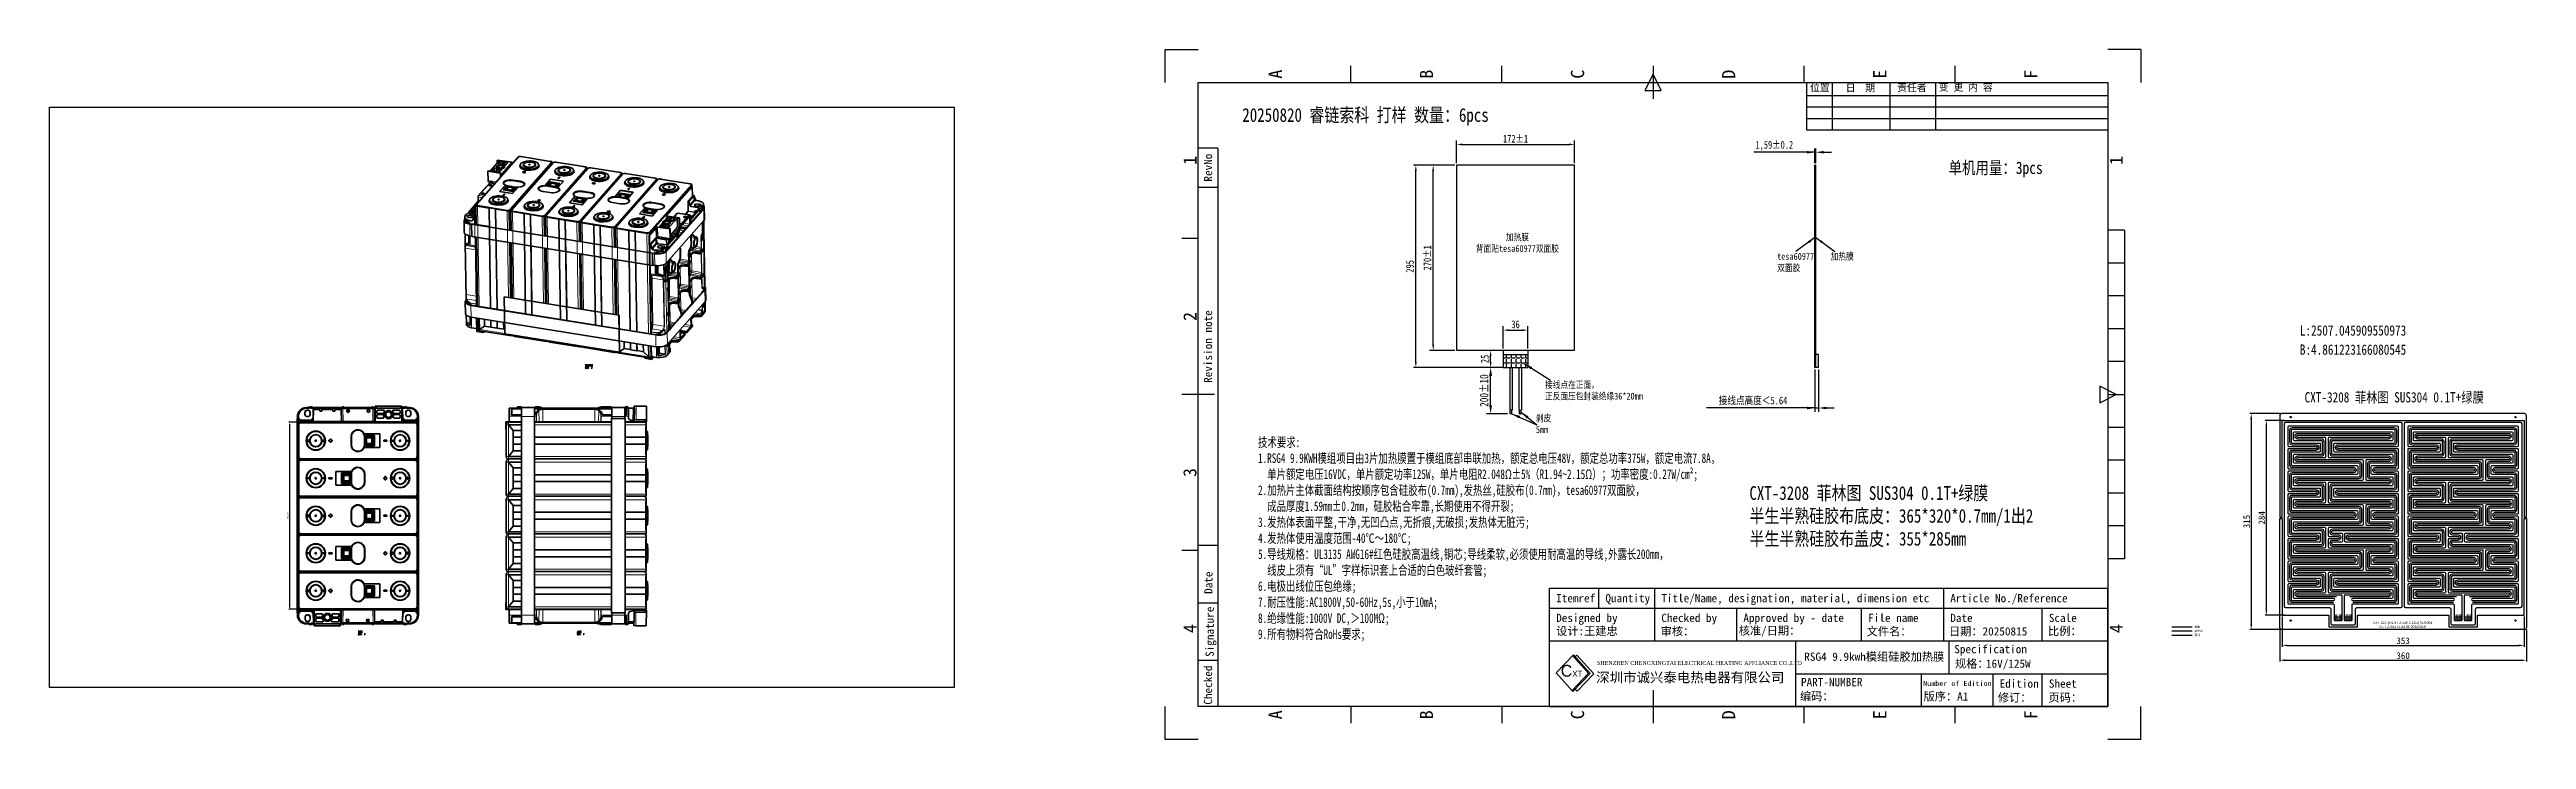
# Model space of a CAD drawing. Extents: x -1051 to 2563, y -231 to 775.
import ezdxf
from ezdxf.enums import TextEntityAlignment as Align

# ---------------------------------------------------------------- set-up
doc = ezdxf.new("R2010")
doc.units = 0
doc.header["$PDMODE"] = 35
doc.header["$PDSIZE"] = -5
doc.layers.add('dim', color=84, linetype='Continuous', lineweight=9)
for name, color, linetype in [('FRAME 025', 7, 'Continuous'), ('FRAME 050', 6, 'Continuous'), ('FRAME 070', 5, 'Continuous'), ('FRAME 200', 8, 'Continuous'), ('参照', 6, 'Continuous'), ('发热丝', 3, 'Continuous'), ('标注', 2, 'Continuous'), ('菲林', 11, 'Continuous')]:
    doc.layers.add(name, color=color, linetype=linetype)
doc.layers.add('xline', color=41, linetype='Continuous', plot=False)
doc.styles.add('BZ 尺寸标注', font='', dxfattribs={"width": 0.7})
doc.styles.add('ISO Proportional', font='simhei.ttf', dxfattribs={"width": 0.8})
doc.styles.get("Standard").update_dxf_attribs({"font": 'txt', "width": 0.8})
doc.styles.add('工程字', font='', dxfattribs={"height": 3.5})
doc.styles.add('标准', font='', dxfattribs={"width": 0.667})
doc.styles.add('标注', font='')
doc.styles.get('BZ 尺寸标注').set_extended_font_data('SimSun')
doc.styles.get('工程字').set_extended_font_data('CAXA')
doc.styles.get('标准').set_extended_font_data('宋体')
doc.styles.get('标注').set_extended_font_data('SimSun')
doc.dimstyles.get("Standard").update_dxf_attribs({"dimtxt": 0.18, "dimasz": 0.18, "dimexe": 0.18, "dimexo": 0.0625, "dimgap": 0.09, "dimtad": 0, "dimtih": 1, "dimtoh": 1, "dimdec": 4, "dimzin": 0, "dimdsep": 46, "dimtxsty": 'Standard', "dimcen": 0.09, "dimadec": 0, "dimazin": 0, "dimtfac": 1, "dimtdec": 4, "dimtofl": 0, "dimtmove": 0, "dimatfit": 3, "dimfxl": 1, "dimtolj": 1, "dimtzin": 0, "dimarcsym": 0})
doc.dimstyles.new('YanXiu', dxfattribs={"dimtxt": 3.5, "dimasz": 2.5, "dimexe": 1.25, "dimexo": 0.625, "dimtad": 1, "dimdsep": 46, "dimtxsty": '标注', "dimcen": 2.5, "dimadec": 0, "dimazin": 0, "dimtfac": 1, "dimtmove": 0, "dimatfit": 3, "dimfxl": 1, "dimarcsym": 0})

msp = doc.modelspace()

# ---------------------------------------------------------------- texts
at = {"attachment_point": 1}
for s, insert, char_height, width, style in [('{\\C0;技术要求:\\P1.\\A1;\\C7;RSG4 9.9KWH模组项目由3片加热膜置于模组底部串联加热，额定总电压48V，额定总功率375W，额定电流7.8A，\\P  单片额定电压16VDC，单片额定功率125W，单片电阻R2.048Ω±5%（R1.94~2.15Ω）；\\A0;\\C0;功率密度:0.27W/cm²;\\P2.加热片主体截面结构按顺序包含硅胶布(0.7mm),发热丝,硅胶布(0.7mm)，tesa60977双面胶，\\P  成品厚度1.59mm±0.2mm，硅胶粘合牢靠,长期使用不得开裂;\\P3.发热体表面平整,干净,无凹凸点,无折痕,无破损;发热体无脏污;\\P4.发热体使用温度范围-40℃～180℃;\\P5.导线规格：UL3135 AWG16#红色硅胶高温线,铜芯;导线柔软,必须使用耐高温的导线,外露长200mm，\\P  线皮上须有“UL”字样标识套上合适的白色玻纤套管;\\P6.电极出线位压包绝缘;\\P7.耐压性能:AC1800V,50-60Hz,5s,小于10mA;\\P8.绝缘性能:1000V DC,＞100M\\Ftxt.shx|c134;Ω\\fSimSun|b0|i0|c134|p2;;\\P9.所有物料符合RoHs要求;}', (712.131, 209.542), 14, 797.36056, 'BZ 尺寸标注'), ('{\\fFZShuTi|b0|i0|c134|p2;\\H0.8571x;C\\H0.5x;XT}', (1153.94, -122.36), 20.13051, 38.27939, '标注')]:
    msp.add_mtext(s, dxfattribs=dict(at, insert=insert, char_height=char_height, width=width, style=style))
at = {"insert": (1429.158, 138.355), "char_height": 20, "attachment_point": 1, "style": 'ISO Proportional'}
msp.add_mtext_dynamic_manual_height_columns('CXT-3208 菲林图 SUS304 0.1T+绿膜\\P半生半熟硅胶布底皮：365*320*0.7mm/1出2\\P半生半熟硅胶布盖皮：355*285mm', width=471.31704, gutter_width=12.5, heights=[-100.824], dxfattribs=at)
at = {"layer": 'FRAME 025', "style": '标注'}
for s, height, p in [('RevNo', 11.9824, (639.106, 582.672)), ('Revision note', 11.98245, (639.106, 289.042)), ('Date', 11.9824, (639.639, -18.796)), ('Signature', 11.9824, (641.586, -110.712)), ('Checked', 11.9824, (639.106, -180.444))]:
    msp.add_text(s, height=height, rotation=90, dxfattribs=at).set_placement(p, align=Align.MIDDLE_LEFT)
for s, height, p in [('Itemref', 11.9824, (1147.161, -25.076)), ('Quantity', 11.9824, (1219.056, -25.076)), ('Title/Name, designation, material, dimension etc', 11.98245, (1300.537, -25.076)), ('Article No./Reference', 11.98245, (1722.319, -25.076)), ('Designed by', 11.98245, (1147.161, -53.834)), ('Checked by', 11.9824, (1300.537, -53.834)), ('Approved by - date', 11.98245, (1420.361, -53.834)), ('File name', 11.9824, (1602.494, -53.834)), ('Date', 11.9824, (1722.319, -53.834)), ('Scale', 11.9824, (1866.108, -53.834)), ('Specification', 11.98245, (1728.117, -99.391)), ('Edition', 11.9824, (1794.213, -149.694)), ('Sheet', 11.9824, (1866.108, -149.694)), ('Number of Edition', 7.5, (1682.767, -149.491))]:
    msp.add_text(s, height=height, dxfattribs=at).set_placement(p, align=Align.MIDDLE_LEFT)
for s, insert, char_height, width, attachment_point in [('设计:王建忠', (1147.161, -67.015), 11.9824, 98.25605, 1), ('{\\fￋￎￌﾣﾤ|b0|i0|c134|p2;审核：}', (1299.566, -67.494), 11.98245, 98.25605, 1), ('{\\fSimSun|b0|i0|c134|p2;核准/日期：}', (1413.516, -66.465), 11.98245, 188.26665, 1), ('{\\fￋￎￌﾣﾤ|b0|i0|c134|p2;文件名：}', (1600.209, -67.494), 11.98245, 98.25605, 1), ('日期：20250815', (1720.342, -67.494), 11.98245, 219.53272, 1), ('{\\fￋￎￌﾣﾤ|b0|i0|c134|p2;比例：}', (1864.901, -67.157), 11.98245, 98.25605, 1), ('RSG4 9.9kwh模组硅胶加热膜', (1611.387, -111.16), 12, 305.06107, 5), ('{\\fￋￎￌﾣﾤ|b0|i0|c134|p2;规格：}', (1729.167, -114.575), 11.98245, 98.25605, 1), ('16V/125W', (1774.341, -114.575), 11.9824, 213.14656, 1), ('编码：', (1502.884, -162.17), 11.9824, 248.78336, 1), ('版序：A1', (1683.283, -162.428), 11.9824, 122.88608, 1), ('{\\fￋￎￌﾣﾤ|b0|i0|c134|p2;修订：}', (1791.592, -164.16), 11.98245, 98.25605, 1), ('{\\fￋￎￌﾣﾤ|b0|i0|c134|p2;页码：}', (1865.535, -164.146), 11.98245, 98.25605, 1)]:
    msp.add_mtext(s, dxfattribs=dict(at, insert=insert, char_height=char_height, width=width, attachment_point=attachment_point))
at = {"layer": 'FRAME 025', "color": 1, "insert": (1205.542, -133.461), "char_height": 15.09788, "width": 287.5787, "attachment_point": 1, "style": '标注'}
msp.add_mtext('{\\fSimSun|b0|i0|c134|p2;\\H0.9524x;深圳市诚兴泰电热电器有限公司}', dxfattribs=at)
at = {"layer": 'FRAME 025', "color": 5, "insert": (1206.791, -116.754), "char_height": 7.246983, "width": 289.36419, "attachment_point": 1, "style": '标注'}
msp.add_mtext('{\\fTimes New Roman|b0|i0|c0|p18;\\H0.7937x;SHENZHEN CHENGXINGTAI ELECTRICAL HEATING APPLIANCE CO.,LTD}', dxfattribs=at)
at = {"layer": 'FRAME 025', "style": '标注', "flags": 8}
msp.add_attdef('PART-NUMBER', text='X', height=11.982, dxfattribs=at).set_placement((1549.28, -147.567), align=Align.MIDDLE)
at = {"layer": 'FRAME 050', "style": '标注'}
for s, p in [('A', (737.362, 739.404)), ('B', (957.839, 739.404)), ('C', (1178.316, 739.404)), ('D', (1398.793, 739.404)), ('E', (1619.27, 739.404)), ('F', (1839.747, 739.404)), ('1', (612.744, 613.588)), ('1', (1964.364, 613.588)), ('2', (612.744, 385.922)), ('3', (612.744, 158.255)), ('4', (612.744, -69.411)), ('4', (1964.364, -69.411)), ('A', (737.362, -195.227)), ('B', (957.839, -195.227)), ('C', (1178.316, -195.227)), ('D', (1398.793, -195.227)), ('E', (1619.27, -195.227)), ('F', (1839.747, -195.227))]:
    msp.add_text(s, height=19.172, rotation=90, dxfattribs=at).set_placement(p, align=Align.MIDDLE)
at = {"layer": 'xline', "style": 'ISO Proportional', "width": 0.8}
for s, p in [('L:2507.045909550973', (2232.428, 365.518)), ('B:4.861223166080545', (2232.428, 337.582))]:
    msp.add_text(s, height=15, dxfattribs=at).set_placement(p, align=Align.MIDDLE_LEFT)
at = {"layer": 'xline', "insert": (2239.318, 275.506), "char_height": 15, "attachment_point": 1, "style": 'ISO Proportional'}
msp.add_mtext_dynamic_manual_height_columns('CXT-3208 菲林图 SUS304 0.1T+绿膜', width=330.16183, gutter_width=12.5, heights=[-19.888], dxfattribs=at)
at = {"layer": '参照', "style": '标准'}
msp.add_text('参照', height=3, dxfattribs=at).set_placement((2078.344, -66.815), align=Align.MIDDLE_LEFT)
at = {"layer": '发热丝', "style": '标准'}
msp.add_text('发热丝', height=3, dxfattribs=at).set_placement((2078.344, -72.815), align=Align.MIDDLE_LEFT)
at = {"layer": '标注', "char_height": 10.5, "width": 203.18742, "attachment_point": 1, "style": '标注'}
for s, insert in [('{\\fSimSun|b0|i0|c134|p2;位置}', (1517.642, 725.158)), ('{\\fSimSun|b0|i0|c134|p2;日}  {\\fSimSun|b0|i0|c134|p2;期}', (1569.658, 724.677)), ('{\\fSimSun|b0|i0|c134|p2;责任者}', (1644.718, 725.087)), ('{\\fSimSun|b0|i0|c134|p2;变} {\\fSimSun|b0|i0|c134|p2;更} {\\fSimSun|b0|i0|c134|p2;内} {\\fSimSun|b0|i0|c134|p2;容}', (1705.51, 725.654))]:
    msp.add_mtext(s, dxfattribs=dict(at, insert=insert))
at = {"layer": '标注', "attachment_point": 1}
for s, width, heights, insert, char_height in [('{\\f宋体|b0|i0|c134|p2;单机用量：}3pcs', 174.22288, [-27.218], (1719.729, 611.853), 18), ('\\pxqc;{\\f宋体|b0|i0|c134|p2;加热膜\\P背面贴}tesa60977{\\f宋体|b0|i0|c134|p2;双面胶}', 288.04904, [-31.639], (946.58, 506.741), 10), ('{\\f宋体|b0|i0|c134|p2;tesa60977双面胶}', 55.61162, [-29.907], (1469.667, 478.567), 10), ('{\\f宋体|b0|i0|c134|p2;加热膜}', 55.61162, [-13.128], (1547.719, 478.567), 10), ('{\\f宋体|b0|i0|c134|p2;接线点在正面，\\P正反面压包封装绝缘36*20mm}', 172.11041, [-31.583], (1130.983, 291.386), 10), ('{\\f宋体|b0|i0|c134|p2;剥皮}5mm', 29.09188, [-28.454], (1117.595, 242.649), 10)]:
    msp.add_mtext_dynamic_manual_height_columns(s, width=width, gutter_width=1, heights=heights, dxfattribs=dict(at, insert=insert, char_height=char_height))
at = {"layer": '菲林', "style": '标准'}
msp.add_text('菲林', height=3, dxfattribs=at).set_placement((2078.344, -78.815), align=Align.MIDDLE_LEFT)
at = {"layer": '菲林', "insert": (2318.659, -59.096), "char_height": 3.5, "attachment_point": 1, "style": '工程字'}
msp.add_mtext_dynamic_manual_height_columns('\\pxqc;{\\fArial|b0|i0|c0|p34;CXT-3207(R1.97-2.048-2.13Ω) SUS304 \\P0.1T 270x172 B4.86 20250819}', width=127.19909, gutter_width=50, heights=[36.279], dxfattribs=at)

# ---------------------------------------------------------------- blocks, each defined once
blk = doc.blocks.new('*D0')
at = {"color": 0, "lineweight": -2, "transparency": 16777216}
for p, q in [((-685.3, 231.5), (-702.4, 231.5)), ((-701.2, 229), (-701.2, -38.7)), ((-685.3, -41.2), (-702.4, -41.2))]:
    blk.add_line(p, q, dxfattribs=at)
at = {"color": 0, "transparency": 16777216}
for points in [[(-701.6, 229), (-700.8, 229), (-701.2, 231.5)], [(-701.6, -38.7), (-700.8, -38.7), (-701.2, -41.2)]]:
    blk.add_solid(points, dxfattribs=at)
at = {"layer": 'Defpoints', "color": 0, "transparency": 16777216}
for p in [(-684.7, 231.5), (-701.2, -41.2), (-684.6, -41.2)]:
    blk.add_point(p, dxfattribs=at)
at = {"color": 0, "transparency": 16777216, "insert": (-703.3, 95.2), "char_height": 2.5, "attachment_point": 5, "rotation": 90}
blk.add_mtext('272,72', dxfattribs=at)
blk = doc.blocks.new('*D1')
at = {"layer": 'Defpoints', "color": 0}
for p in [(1526.2, 625.5), (1524.6, 606.5), (1526.2, 606.5)]:
    blk.add_point(p, dxfattribs=at)
at = {"layer": '标注', "color": 0, "lineweight": -2}
for p, q in [((1524.6, 625.5), (1435.7, 625.5)), ((1524.6, 609.4), (1524.6, 631.1)), ((1524.6, 625.5), (1526.2, 625.5)), ((1526.2, 609.4), (1526.2, 631.1)), ((1537.4, 625.5), (1548.7, 625.5))]:
    blk.add_line(p, q, dxfattribs=at)
at = {"layer": '标注', "color": 0}
for points in [[(1513.3, 623.6), (1513.3, 627.4), (1524.6, 625.5)], [(1537.4, 627.4), (1537.4, 623.6), (1526.2, 625.5)]]:
    blk.add_solid(points, dxfattribs=at)
at = {"layer": '标注', "color": 0, "insert": (1465.5, 634.9), "char_height": 11.25, "attachment_point": 5}
blk.add_mtext('1,59±0.2', dxfattribs=at)
blk = doc.blocks.new('*D2')
at = {"layer": 'Defpoints', "color": 0}
for p in [(1524.6, 311.5), (1530.2, 311.5), (1530.2, 252.4)]:
    blk.add_point(p, dxfattribs=at)
at = {"layer": '标注', "color": 0, "lineweight": -2}
for p, q in [((1524.6, 308.7), (1524.6, 246.8)), ((1530.2, 308.7), (1530.2, 246.8)), ((1524.6, 252.4), (1366.7, 252.4)), ((1524.6, 252.4), (1530.2, 252.4)), ((1541.5, 252.4), (1552.7, 252.4))]:
    blk.add_line(p, q, dxfattribs=at)
at = {"layer": '标注', "color": 0}
for points in [[(1513.3, 250.5), (1513.3, 254.3), (1524.6, 252.4)], [(1541.5, 254.3), (1541.5, 250.5), (1530.2, 252.4)]]:
    blk.add_solid(points, dxfattribs=at)
at = {"layer": '标注', "color": 0, "insert": (1434.4, 262.7), "char_height": 11.25, "attachment_point": 5}
blk.add_mtext('\\f宋体|b0|i0|c134|p2;接线点高度＜\\Ftxt|c134;5.64', dxfattribs=at)
blk = doc.blocks.new('*D3')
at = {"layer": 'Defpoints', "color": 0}
for p in [(1051.5, 311.5), (1071.9, 311.5), (1079.4, 244)]:
    blk.add_point(p, dxfattribs=at)
at = {"layer": '标注', "color": 0, "lineweight": -2}
for p, q in [((1068.8, 311.5), (1045.3, 311.5)), ((1051.5, 256.5), (1051.5, 299)), ((1076.3, 244), (1045.3, 244))]:
    blk.add_line(p, q, dxfattribs=at)
at = {"layer": '标注', "color": 0}
for points in [[(1053.6, 299), (1049.4, 299), (1051.5, 311.5)], [(1049.4, 256.5), (1053.6, 256.5), (1051.5, 244)]]:
    blk.add_solid(points, dxfattribs=at)
at = {"layer": '标注', "color": 0, "insert": (1042.1, 277.8), "char_height": 12.5, "attachment_point": 5, "rotation": 90}
blk.add_mtext('200±10', dxfattribs=at)
blk = doc.blocks.new('*D4')
at = {"layer": 'Defpoints', "color": 0}
for p in [(967.7, 606.5), (1001.9, 606.5), (1001.9, 336.5)]:
    blk.add_point(p, dxfattribs=at)
at = {"layer": '标注', "color": 0, "lineweight": -2}
for p, q in [((999.1, 606.5), (962.1, 606.5)), ((967.7, 344.6), (967.7, 598.4)), ((999.1, 336.5), (962.1, 336.5))]:
    blk.add_line(p, q, dxfattribs=at)
at = {"layer": '标注', "color": 0}
for points in [[(969.1, 598.4), (966.4, 598.4), (967.7, 606.5)], [(966.4, 344.6), (969.1, 344.6), (967.7, 336.5)]]:
    blk.add_solid(points, dxfattribs=at)
at = {"layer": '标注', "color": 0, "insert": (959.3, 471.5), "char_height": 11.25, "attachment_point": 5, "rotation": 90}
blk.add_mtext('270±1', dxfattribs=at)
blk = doc.blocks.new('*D5')
at = {"layer": 'Defpoints', "color": 0}
for p in [(1173.9, 636.9), (1001.9, 606.5), (1173.9, 606.5)]:
    blk.add_point(p, dxfattribs=at)
at = {"layer": '标注', "color": 0, "lineweight": -2}
for p, q in [((1001.9, 609.4), (1001.9, 642.5)), ((1010, 636.9), (1165.8, 636.9)), ((1173.9, 609.4), (1173.9, 642.5))]:
    blk.add_line(p, q, dxfattribs=at)
at = {"layer": '标注', "color": 0}
for points in [[(1010, 638.3), (1010, 635.6), (1001.9, 636.9)], [(1165.8, 635.6), (1165.8, 638.3), (1173.9, 636.9)]]:
    blk.add_solid(points, dxfattribs=at)
at = {"layer": '标注', "color": 0, "insert": (1087.9, 645.3), "char_height": 11.25, "attachment_point": 5}
blk.add_mtext('172±1', dxfattribs=at)
blk = doc.blocks.new('*D6')
at = {"layer": 'Defpoints', "color": 0}
for p in [(1105.9, 366), (1069.9, 336.5), (1105.9, 336.5)]:
    blk.add_point(p, dxfattribs=at)
at = {"layer": '标注', "color": 0, "lineweight": -2}
for p, q in [((1069.9, 339.4), (1069.9, 371.6)), ((1078, 366), (1097.8, 366)), ((1105.9, 339.4), (1105.9, 371.6))]:
    blk.add_line(p, q, dxfattribs=at)
at = {"layer": '标注', "color": 0}
for points in [[(1078, 367.3), (1078, 364.6), (1069.9, 366)], [(1097.8, 364.6), (1097.8, 367.3), (1105.9, 366)]]:
    blk.add_solid(points, dxfattribs=at)
at = {"layer": '标注', "color": 0, "insert": (1087.9, 374.4), "char_height": 11.25, "attachment_point": 5}
blk.add_mtext('36', dxfattribs=at)
blk = doc.blocks.new('*D7')
at = {"layer": 'Defpoints', "color": 0}
for p in [(1051.5, 336.5), (1069.9, 336.5), (1069.9, 311.5)]:
    blk.add_point(p, dxfattribs=at)
at = {"layer": '标注', "color": 0, "lineweight": -2}
for p, q in [((1067.1, 336.5), (1045.9, 336.5)), ((1051.5, 319.6), (1051.5, 328.4)), ((1067.1, 311.5), (1045.9, 311.5))]:
    blk.add_line(p, q, dxfattribs=at)
at = {"layer": '标注', "color": 0}
for points in [[(1052.9, 328.4), (1050.2, 328.4), (1051.5, 336.5)], [(1050.2, 319.6), (1052.9, 319.6), (1051.5, 311.5)]]:
    blk.add_solid(points, dxfattribs=at)
at = {"layer": '标注', "color": 0, "insert": (1043.1, 324), "char_height": 11.25, "attachment_point": 5, "rotation": 90}
blk.add_mtext('25', dxfattribs=at)
blk = doc.blocks.new('*D8')
at = {"layer": 'Defpoints', "color": 0}
for p in [(942.4, 606.5), (1001.9, 606.5), (1069.9, 311.5)]:
    blk.add_point(p, dxfattribs=at)
at = {"layer": '标注', "color": 0, "lineweight": -2}
for p, q in [((999.1, 606.5), (938.8, 606.5)), ((942.4, 319.6), (942.4, 598.4)), ((1067.1, 311.5), (938.8, 311.5))]:
    blk.add_line(p, q, dxfattribs=at)
at = {"layer": '标注', "color": 0}
for points in [[(943.7, 598.4), (941, 598.4), (942.4, 606.5)], [(941, 319.6), (943.7, 319.6), (942.4, 311.5)]]:
    blk.add_solid(points, dxfattribs=at)
at = {"layer": '标注', "color": 0, "insert": (933.9, 459), "char_height": 11.25, "attachment_point": 5, "rotation": 90}
blk.add_mtext('295', dxfattribs=at)
blk = doc.blocks.new('*D11')
at = {"layer": 'Defpoints', "color": 0}
for p in [(2206.1, 244.2), (2161.4, -70.8), (2206.1, -70.8)]:
    blk.add_point(p, dxfattribs=at)
at = {"layer": 'dim', "color": 0, "lineweight": -2}
for p, q in [((2204.1, 244.2), (2159.5, 244.2)), ((2161.4, 236.5), (2161.4, -63.1)), ((2204.1, -70.8), (2159.5, -70.8))]:
    blk.add_line(p, q, dxfattribs=at)
at = {"layer": 'dim', "color": 0}
for points in [[(2162.7, 236.5), (2160.1, 236.5), (2161.4, 244.2)], [(2160.1, -63.1), (2162.7, -63.1), (2161.4, -70.8)]]:
    blk.add_solid(points, dxfattribs=at)
at = {"layer": 'dim', "color": 0, "insert": (2154.7, 86.7), "char_height": 9.6, "attachment_point": 5, "rotation": 90, "style": '标注'}
blk.add_mtext('315', dxfattribs=at)
blk = doc.blocks.new('*D12')
at = {"layer": 'Defpoints', "color": 0}
for p in [(2203.1, -67.8), (2563.1, -68.8), (2563.1, -115.6)]:
    blk.add_point(p, dxfattribs=at)
at = {"layer": 'dim', "color": 0, "lineweight": -2}
for p, q in [((2203.1, -69.7), (2203.1, -117.5)), ((2563.1, -70.7), (2563.1, -117.5)), ((2210.7, -115.6), (2555.4, -115.6))]:
    blk.add_line(p, q, dxfattribs=at)
at = {"layer": 'dim', "color": 0}
for points in [[(2210.7, -114.3), (2210.7, -116.9), (2203.1, -115.6)], [(2555.4, -116.9), (2555.4, -114.3), (2563.1, -115.6)]]:
    blk.add_solid(points, dxfattribs=at)
at = {"layer": 'dim', "color": 0, "insert": (2383.1, -108.9), "char_height": 9.6, "attachment_point": 5, "style": '标注'}
blk.add_mtext('360', dxfattribs=at)
blk = doc.blocks.new('*D13')
at = {"layer": 'Defpoints', "color": 0}
for p in [(2206.6, -49.8), (2559.6, -49.8), (2559.6, -94)]:
    blk.add_point(p, dxfattribs=at)
at = {"layer": 'dim', "color": 0, "lineweight": -2}
for p, q in [((2206.6, -51.7), (2206.6, -95.9)), ((2559.6, -51.7), (2559.6, -95.9)), ((2214.2, -94), (2551.9, -94))]:
    blk.add_line(p, q, dxfattribs=at)
at = {"layer": 'dim', "color": 0}
for points in [[(2214.2, -92.7), (2214.2, -95.3), (2206.6, -94)], [(2551.9, -95.3), (2551.9, -92.7), (2559.6, -94)]]:
    blk.add_solid(points, dxfattribs=at)
at = {"layer": 'dim', "color": 0, "insert": (2383.1, -87.3), "char_height": 9.6, "attachment_point": 5, "style": '标注'}
blk.add_mtext('353', dxfattribs=at)
blk = doc.blocks.new('*D14')
at = {"layer": 'Defpoints', "color": 0}
for p in [(2183.5, 234.2), (2211.9, 234.2), (2211.9, -49.8)]:
    blk.add_point(p, dxfattribs=at)
at = {"layer": 'dim', "color": 0, "lineweight": -2}
for p, q in [((2209.9, 234.2), (2181.6, 234.2)), ((2183.5, -42.1), (2183.5, 226.5)), ((2209.9, -49.8), (2181.6, -49.8))]:
    blk.add_line(p, q, dxfattribs=at)
at = {"layer": 'dim', "color": 0}
for points in [[(2184.8, 226.5), (2182.2, 226.5), (2183.5, 234.2)], [(2182.2, -42.1), (2184.8, -42.1), (2183.5, -49.8)]]:
    blk.add_solid(points, dxfattribs=at)
at = {"layer": 'dim', "color": 0, "insert": (2176.8, 92.2), "char_height": 9.6, "attachment_point": 5, "rotation": 90, "style": '标注'}
blk.add_mtext('284', dxfattribs=at)

# ---------------------------------------------------------------- dimensions: what is measured, and where the dimension line sits
dim = msp.add_linear_dim(base=(-701.196, -41.177), p1=(-684.651, 231.543), p2=(-684.647, -41.177), angle=90, dimstyle='Standard', override={"dimtxt": 2.5, "dimasz": 2.5, "dimexe": 1.25, "dimexo": 0.625, "dimgap": 0.625, "dimtad": 1, "dimtih": 0, "dimtoh": 0, "dimdec": 2, "dimzin": 8, "dimdsep": 44, "dimcen": 2.5, "dimtdec": 2, "dimtofl": 1, "dimatfit": 0, "dimtolj": 0, "dimtzin": 8})
dim.commit()
dim.dimension.update_dxf_attribs({"geometry": '*D0', "text_midpoint": (-703.279, 95.183)})
at = {"layer": 'dim'}
for base, p1, p2, picture, middle in [((2161.378, -70.826), (2206.051, 244.174), (2206.051, -70.826), '*D11', (2154.659, 86.674)), ((2183.524, 234.174), (2211.853, -49.826), (2211.853, 234.174), '*D14', (2176.805, 92.174))]:
    dim = msp.add_linear_dim(base=base, p1=p1, p2=p2, angle=90, dimstyle='YanXiu', override={"dimtxt": 9.6, "dimasz": 7.68, "dimexe": 1.91904, "dimexo": 1.91904, "dimgap": 1.91904}, dxfattribs=at)
    dim.commit()
    dim.dimension.update_dxf_attribs({"geometry": picture, "text_midpoint": middle})
for base, p1, p2, picture, middle in [((2563.051, -115.581), (2203.051, -67.826), (2563.051, -68.826), '*D12', (2383.051, -108.862)), ((2559.551, -93.973), (2206.551, -49.826), (2559.551, -49.826), '*D13', (2383.051, -87.254))]:
    dim = msp.add_linear_dim(base=base, p1=p1, p2=p2, dimstyle='YanXiu', override={"dimtxt": 9.6, "dimasz": 7.68, "dimexe": 1.91904, "dimexo": 1.91904, "dimgap": 1.91904}, dxfattribs=at)
    dim.commit()
    dim.dimension.update_dxf_attribs({"geometry": picture, "text_midpoint": middle})
at = {"layer": '标注'}
dim = msp.add_linear_dim(base=(1173.908, 636.904), p1=(1001.908, 606.538), p2=(1173.908, 606.538), text='<>±1', dimstyle='Standard', override={"dimscale": 4.5, "dimtxt": 2.5, "dimasz": 1.8, "dimexe": 1.25, "dimexo": 0.625, "dimgap": 0.625, "dimtad": 1, "dimtih": 0, "dimdec": 2, "dimzin": 8, "dimdsep": 44, "dimtxsty": 'Standard', "dimcen": 2.5, "dimtdec": 2, "dimtofl": 1, "dimatfit": 0, "dimtolj": 0, "dimtzin": 8}, dxfattribs=at)
dim.commit()
dim.dimension.update_dxf_attribs({"geometry": '*D5', "text_midpoint": (1087.908, 645.341)})
for base, p1, p2, text, picture, middle in [((1526.151, 625.48), (1524.561, 606.538), (1526.151, 606.538), '<>±0.2', '*D1', (1465.499, 625.48)), ((1530.201, 252.403), (1524.561, 311.538), (1530.201, 311.538), '\\f宋体|b0|i0|c134|p2;接线点高度＜\\Ftxt|c134;5.64', '*D2', (1434.388, 252.403))]:
    dim = msp.add_linear_dim(base=base, p1=p1, p2=p2, text=text, dimstyle='Standard', override={"dimscale": 4.5, "dimtxt": 2.5, "dimasz": 2.5, "dimexe": 1.25, "dimexo": 0.625, "dimgap": 0.625, "dimtad": 1, "dimtih": 0, "dimtoh": 0, "dimdec": 2, "dimzin": 8, "dimdsep": 44, "dimtxsty": 'Standard', "dimcen": 2.5, "dimtdec": 2, "dimtofl": 1, "dimatfit": 0, "dimtolj": 0, "dimtzin": 8}, dxfattribs=at)
    dim.commit()
    dim.dimension.update_dxf_attribs({"geometry": picture, "text_midpoint": middle, "dimtype": 160})
for base, p2, override, picture, middle in [((942.386, 606.538), (1001.908, 606.538), {"dimscale": 4.5, "dimtxt": 2.5, "dimasz": 1.8, "dimexe": 0.8, "dimexo": 0.625, "dimgap": 0.625, "dimtad": 1, "dimtih": 0, "dimdec": 2, "dimzin": 8, "dimdsep": 44, "dimcen": 2.5, "dimtdec": 2, "dimtofl": 1, "dimatfit": 0, "dimtolj": 0, "dimtzin": 8}, '*D8', (933.949, 459.038)), ((1051.51, 336.538), (1069.908, 336.538), {"dimscale": 4.5, "dimtxt": 2.5, "dimasz": 1.8, "dimexe": 1.25, "dimexo": 0.625, "dimgap": 0.625, "dimtad": 1, "dimtih": 0, "dimdec": 2, "dimzin": 8, "dimdsep": 44, "dimcen": 2.5, "dimtdec": 2, "dimtofl": 1, "dimatfit": 0, "dimtolj": 0, "dimtzin": 8}, '*D7', (1043.073, 324.038))]:
    dim = msp.add_linear_dim(base=base, p1=(1069.908, 311.538), p2=p2, angle=90, dimstyle='Standard', override=override, dxfattribs=at)
    dim.commit()
    dim.dimension.update_dxf_attribs({"geometry": picture, "text_midpoint": middle})
for base, p1, p2, text, override, picture, middle in [((967.713, 606.538), (1001.908, 336.538), (1001.908, 606.538), '<>±1', {"dimscale": 4.5, "dimtxt": 2.5, "dimasz": 1.8, "dimexe": 1.25, "dimexo": 0.625, "dimgap": 0.625, "dimtad": 1, "dimtih": 0, "dimdec": 2, "dimzin": 8, "dimdsep": 44, "dimtxsty": 'Standard', "dimcen": 2.5, "dimtdec": 2, "dimtofl": 1, "dimatfit": 0, "dimtolj": 0, "dimtzin": 8}, '*D4', (959.276, 471.538)), ((1051.51, 311.538), (1079.418, 244.046), (1071.908, 311.538), '200±10', {"dimscale": 5, "dimtxt": 2.5, "dimasz": 2.5, "dimexe": 1.25, "dimexo": 0.625, "dimgap": 0.625, "dimtad": 1, "dimtih": 0, "dimtoh": 0, "dimdec": 2, "dimzin": 8, "dimdsep": 44, "dimtxsty": 'Standard', "dimcen": 2.5, "dimtdec": 2, "dimtofl": 1, "dimatfit": 0, "dimtolj": 0, "dimtzin": 8}, '*D3', (1042.135, 277.792))]:
    dim = msp.add_linear_dim(base=base, p1=p1, p2=p2, angle=90, text=text, dimstyle='Standard', override=override, dxfattribs=at)
    dim.commit()
    dim.dimension.update_dxf_attribs({"geometry": picture, "text_midpoint": middle})
dim = msp.add_linear_dim(base=(1105.908, 365.962), p1=(1069.908, 336.538), p2=(1105.908, 336.538), dimstyle='Standard', override={"dimscale": 4.5, "dimtxt": 2.5, "dimasz": 1.8, "dimexe": 1.25, "dimexo": 0.625, "dimgap": 0.625, "dimtad": 1, "dimtih": 0, "dimdec": 2, "dimzin": 8, "dimdsep": 44, "dimtxsty": 'Standard', "dimcen": 2.5, "dimtdec": 2, "dimtofl": 1, "dimatfit": 0, "dimtolj": 0, "dimtzin": 8}, dxfattribs=at)
dim.commit()
dim.dimension.update_dxf_attribs({"geometry": '*D6', "text_midpoint": (1087.908, 374.4)})

# ---------------------------------------------------------------- hatches: boundary and pattern name
at = {"layer": '标注'}
h = msp.add_hatch(dxfattribs=at)
h.set_pattern_fill('ANGLE', color=256)
h.set_pattern_definition([(0, (1067.9084, 311.538), (0, 6.985), [5.08, -1.905]), (90, (1067.9084, 311.538), (-6.985, 4e-16), [5.08, -1.905])])
h.paths.add_polyline_path([(1069.908, 311.538), (1105.908, 311.538), (1105.908, 330.538), (1069.908, 330.538)])

# ---------------------------------------------------------------- linework, layer by layer
at = {"color": 7, "lineweight": 35}
for p, q in [((-428.96, 548.928), (-368.07, 617.954)), ((-428.4, 549.304), (-367.509, 618.33)), ((-363.621, 619.126), (-320.343, 612.192)), ((-408.854, 580.794), (-425.656, 561.748)), ((-408.822, 580.546), (-424.879, 562.344)), ((-411.774, 597.95), (-390.529, 594.726)), ((-397.588, 614.055), (-376.344, 610.829)), ((-390.529, 594.726), (-376.344, 610.829)), ((-318.647, 610.501), (-379.538, 541.475)), ((-318.645, 610.344), (-379.535, 541.318)), ((-379.535, 541.318), (-318.645, 610.344)), ((-379.534, 541.206), (-318.643, 610.232)), ((-318.072, 609.943), (-378.963, 540.917)), ((-377.958, 540.756), (-317.067, 609.782)), ((-377.397, 541.132), (-316.507, 610.158)), ((-267.644, 602.329), (-328.535, 533.303)), ((-267.642, 602.172), (-328.533, 533.146)), ((-328.533, 533.146), (-267.642, 602.172)), ((-328.531, 533.034), (-267.64, 602.06)), ((-267.069, 601.772), (-327.96, 532.746)), ((-327.048, 532.599), (-266.157, 601.625)), ((-326.487, 532.975), (-265.597, 602.001)), ((-312.618, 610.954), (-269.34, 604.02)), ((-216.735, 594.173), (-277.625, 525.147)), ((-216.732, 594.016), (-277.623, 524.99)), ((-277.623, 524.99), (-216.732, 594.016)), ((-277.621, 524.877), (-216.73, 593.903)), ((-216.16, 593.615), (-277.05, 524.589)), ((-276.045, 524.428), (-215.154, 593.454)), ((-275.485, 524.804), (-214.594, 593.83)), ((-261.708, 602.797), (-218.43, 595.863)), ((-165.732, 586.001), (-226.622, 516.975)), ((-165.729, 585.844), (-226.62, 516.818)), ((-226.62, 516.818), (-165.729, 585.844)), ((-226.618, 516.706), (-165.728, 585.732)), ((-165.157, 585.443), (-226.047, 516.417)), ((-225.135, 516.271), (-164.245, 585.297)), ((-224.575, 516.647), (-163.684, 585.673)), ((-210.705, 594.625), (-167.427, 587.691)), ((-159.796, 586.468), (-116.518, 579.534)), ((-439.714, 538.195), (-426.254, 553.453)), ((-430.667, 545.11), (-430.279, 520.384)), ((-430.201, 545.036), (-429.814, 520.309)), ((-429.21, 548.333), (-428.768, 520.142)), ((-383.426, 540.68), (-426.704, 547.614)), ((-383.424, 540.522), (-426.702, 547.457)), ((-426.702, 547.457), (-383.424, 540.522)), ((-426.7, 547.344), (-383.422, 540.41)), ((-409.976, 544.226), (-407.683, 398)), ((-400.669, 542.735), (-398.376, 396.509)), ((-400.628, 542.681), (-398.335, 396.502)), ((-114.822, 577.844), (-175.713, 508.818)), ((-114.82, 577.687), (-175.71, 508.661)), ((-175.71, 508.661), (-114.82, 577.687)), ((-175.708, 508.549), (-114.818, 577.575)), ((-114.247, 577.286), (-175.138, 508.26)), ((-151.407, 532.676), (-113.92, 575.171)), ((-150.939, 532.604), (-113.455, 575.097)), ((-102.787, 542.364), (-116.246, 527.106)), ((-171.533, 478.076), (-435.594, 520.384)), ((-409.55, 517.063), (-434.936, 521.13)), ((-380.56, 539.509), (-380.134, 512.35)), ((-378.699, 539.211), (-378.273, 512.051)), ((-378.207, 540.161), (-377.765, 511.97)), ((-332.424, 532.508), (-375.702, 539.442)), ((-332.421, 532.351), (-375.699, 539.285)), ((-375.699, 539.285), (-332.421, 532.351)), ((-375.697, 539.173), (-332.419, 532.239)), ((-358.974, 536.054), (-356.68, 389.828)), ((-349.666, 534.563), (-347.373, 388.337)), ((-349.625, 534.51), (-347.644, 408.209)), ((-329.413, 531.314), (-328.987, 504.155)), ((-327.552, 531.016), (-327.126, 503.857)), ((-281.514, 524.351), (-324.792, 531.285)), ((-281.511, 524.194), (-324.789, 531.128)), ((-324.789, 531.128), (-281.511, 524.194)), ((-324.788, 531.016), (-281.51, 524.082)), ((-308.064, 527.897), (-305.77, 381.672)), ((-298.757, 526.406), (-296.463, 380.18)), ((-298.715, 526.353), (-296.734, 400.052)), ((-278.457, 523.15), (-278.031, 495.99)), ((-276.595, 522.852), (-276.169, 495.692)), ((-230.511, 516.179), (-273.789, 523.113)), ((-230.509, 516.022), (-273.787, 522.956)), ((-273.787, 522.956), (-230.509, 516.022)), ((-273.785, 522.844), (-230.507, 515.91)), ((-257.061, 519.725), (-254.767, 373.5)), ((-247.754, 518.234), (-245.46, 372.009)), ((-247.712, 518.181), (-245.731, 391.88)), ((-227.5, 514.986), (-227.074, 487.826)), ((-225.639, 514.688), (-225.213, 487.528)), ((-179.601, 508.022), (-222.879, 514.957)), ((-179.599, 507.865), (-222.877, 514.799)), ((-222.877, 514.799), (-179.599, 507.865)), ((-222.875, 514.687), (-179.597, 507.753)), ((-206.151, 511.569), (-203.858, 365.343)), ((-196.844, 510.077), (-194.551, 363.852)), ((-196.802, 510.024), (-194.509, 363.845)), ((-153.291, 532.961), (-167.476, 516.88)), ((-146.233, 513.654), (-167.476, 516.88)), ((-132.047, 529.737), (-153.291, 532.961)), ((-96.494, 526.146), (-151.471, 463.824)), ((-99.995, 540.745), (-148.714, 485.516)), ((-98.675, 541.037), (-148.697, 484.332)), ((-134.219, 506.732), (-147.678, 491.474)), ((-131.804, 518.202), (-117.869, 533.998)), ((-131.768, 515.842), (-118.114, 531.32)), ((-96.846, 521.915), (-96.497, 499.649)), ((-96.448, 512.031), (-95.184, 431.416)), ((-444.864, 492.767), (-443.599, 412.152)), ((-171.255, 460.299), (-435.315, 502.607)), ((-429.987, 501.753), (-428.411, 401.321)), ((-429.521, 501.679), (-427.946, 401.247)), ((-428.476, 501.511), (-426.9, 401.079)), ((-379.842, 493.719), (-378.579, 413.165)), ((-377.981, 493.421), (-376.717, 412.867)), ((-377.473, 493.34), (-376.209, 412.786)), ((-328.695, 485.524), (-327.431, 404.97)), ((-326.833, 485.226), (-325.57, 404.672)), ((-277.738, 477.36), (-276.475, 396.806)), ((-275.877, 477.062), (-274.613, 396.508)), ((-176.419, 504.322), (-174.164, 360.586)), ((-175.953, 504.248), (-173.699, 360.511)), ((-226.782, 469.196), (-225.519, 388.642)), ((-224.921, 468.898), (-223.657, 388.344)), ((-172.605, 442.194), (-171.542, 374.369)), ((-153.132, 458.11), (-152.783, 435.844)), ((-150.394, 460.981), (-150.045, 438.715)), ((-133.252, 413.794), (-133.678, 440.976)), ((-117.536, 431.61), (-117.962, 458.791)), ((-436.375, 402.124), (-166.731, 358.922)), ((-436.01, 402.539), (-166.365, 359.336)), ((-387.968, 414.433), (-387.123, 360.563)), ((-387.968, 414.433), (-220.44, 387.592)), ((-387.785, 414.64), (-356.992, 409.707)), ((-347.644, 408.209), (-306.082, 401.55)), ((-296.734, 400.052), (-255.079, 393.378)), ((-94.903, 424.692), (-149.88, 362.369)), ((-94.635, 407.633), (-149.612, 345.31)), ((-148.546, 421.369), (-148.13, 394.865)), ((-114.912, 403.213), (-129.145, 387.078)), ((-98.195, 422.164), (-113.429, 404.894)), ((-436.108, 385.066), (-166.463, 341.863)), ((-380.172, 358.064), (-423.45, 364.998)), ((-245.731, 391.88), (-220.257, 387.799)), ((-219.595, 333.722), (-220.44, 387.592)), ((-130.628, 385.397), (-145.867, 368.123)), ((-219.595, 333.722), (-387.123, 360.563)), ((-329.169, 349.892), (-372.447, 356.826)), ((-278.26, 341.735), (-321.538, 348.669)), ((-227.257, 333.563), (-270.535, 340.497)), ((-176.347, 325.407), (-219.625, 332.341)), ((-670.434, 253.043), (-576.031, 253.043)), ((-576.031, 255.088), (-576.029, 232.26)), ((-574.493, 255.218), (-538.752, 255.218)), ((-537.214, 255.089), (-537.215, 232.261)), ((-180.078, 255.088), (-180.277, 232.26)), ((-689.957, 237.043), (-689.957, -46.677)), ((-687.647, 181.433), (-687.647, 227.933)), ((-514.437, 232.043), (-685.437, 232.043)), ((-684.647, 231.543), (-518.047, 231.543)), ((-684.647, 230.933), (-518.047, 230.933)), ((-662.821, 252.043), (-625.995, 252.043)), ((-624.905, 252.043), (-577.912, 252.043)), ((-579.442, 251.462), (-623.375, 251.462)), ((-576.029, 232.26), (-537.215, 232.261)), ((-574.622, 252.119), (-538.622, 252.12)), ((-574.493, 252.248), (-538.752, 252.249)), ((-515.047, 227.933), (-515.047, 181.433)), ((-515.047, 181.433), (-515.047, 227.933)), ((-512.737, 237.043), (-512.737, -46.677)), ((-362.806, 232.043), (-385.371, 232.043)), ((-362.806, 231.543), (-384.871, 231.543)), ((-384.871, 181.433), (-384.871, 227.933)), ((-362.806, 240.043), (-362.806, -49.677)), ((-261.371, 252.043), (-343.806, 252.043)), ((-343.806, 240.043), (-343.806, -49.677)), ((-231.206, 232.043), (-343.806, 232.043)), ((-231.206, 231.543), (-343.806, 231.543)), ((-231.206, 231.543), (-343.806, 231.543)), ((-261.371, 252.043), (-236.571, 252.043)), ((-236.571, 251.851), (-261.371, 251.851)), ((-231.206, 237.043), (-231.206, -46.677)), ((-211.406, 237.043), (-211.406, -46.677)), ((-183.871, 232.043), (-211.406, 232.043)), ((-183.871, 231.543), (-211.406, 231.543)), ((-181.151, 231.543), (-211.406, 231.543)), ((-180.931, 227.933), (-180.931, 181.433)), ((-180.806, 181.433), (-180.806, 227.933)), ((-180.806, 227.933), (-180.806, 181.433)), ((-180.631, 181.433), (-180.631, 227.933)), ((-592.182, 214.683), (-569.347, 214.683)), ((-569.347, 214.683), (-592.182, 214.683)), ((-569.347, 194.683), (-592.182, 194.683)), ((-569.347, 214.683), (-569.347, 194.683)), ((-231.206, 209.683), (-343.806, 209.683)), ((-231.206, 199.683), (-343.806, 199.683)), ((-181.041, 209.683), (-211.406, 209.683)), ((-181.041, 199.683), (-211.406, 199.683)), ((-687.647, 126.733), (-687.647, 173.233)), ((-518.047, 178.433), (-684.647, 178.433)), ((-684.647, 178.433), (-518.047, 178.433)), ((-518.047, 177.823), (-684.647, 177.823)), ((-684.647, 176.843), (-518.047, 176.843)), ((-684.647, 176.233), (-518.047, 176.233)), ((-633.347, 139.983), (-633.347, 159.983)), ((-633.347, 159.983), (-610.512, 159.983)), ((-633.347, 159.983), (-633.347, 139.983)), ((-610.512, 159.983), (-633.347, 159.983)), ((-515.047, 173.233), (-515.047, 126.733)), ((-515.047, 126.733), (-515.047, 173.233)), ((-384.871, 126.733), (-384.871, 173.233)), ((-362.806, 178.3), (-383.761, 178.3)), ((-231.206, 178.3), (-343.806, 178.3)), ((-231.206, 154.983), (-343.806, 154.983)), ((-231.206, 144.983), (-343.806, 144.983)), ((-181.631, 178.3), (-211.406, 178.3)), ((-181.041, 154.983), (-211.406, 154.983)), ((-181.041, 144.983), (-211.406, 144.983)), ((-180.931, 173.233), (-180.931, 126.733)), ((-180.806, 126.733), (-180.806, 173.233)), ((-180.806, 173.233), (-180.806, 126.733)), ((-180.631, 126.733), (-180.631, 173.233)), ((-687.647, 71.933), (-687.647, 118.433)), ((-518.047, 123.733), (-684.647, 123.733)), ((-684.647, 123.733), (-518.047, 123.733)), ((-518.047, 123.123), (-684.647, 123.123)), ((-684.647, 122.043), (-518.047, 122.043)), ((-684.647, 121.433), (-518.047, 121.433)), ((-610.512, 139.983), (-633.347, 139.983)), ((-515.047, 118.433), (-515.047, 71.933)), ((-515.047, 71.933), (-515.047, 118.433)), ((-384.871, 71.933), (-384.871, 118.433)), ((-362.806, 123.55), (-383.761, 123.55)), ((-231.206, 123.55), (-343.806, 123.55)), ((-181.631, 123.55), (-211.406, 123.55)), ((-180.931, 118.433), (-180.931, 71.933)), ((-180.806, 71.933), (-180.806, 118.433)), ((-180.806, 118.433), (-180.806, 71.933)), ((-180.631, 71.933), (-180.631, 118.433)), ((-592.182, 105.183), (-569.347, 105.183)), ((-569.347, 105.183), (-592.182, 105.183)), ((-569.347, 85.183), (-592.182, 85.183)), ((-569.347, 105.183), (-569.347, 85.183)), ((-231.206, 100.183), (-343.806, 100.183)), ((-231.206, 90.183), (-343.806, 90.183)), ((-181.041, 100.183), (-211.406, 100.183)), ((-181.041, 90.183), (-211.406, 90.183)), ((-687.647, 17.233), (-687.647, 63.733)), ((-518.047, 68.933), (-684.647, 68.933)), ((-684.647, 68.933), (-518.047, 68.933)), ((-518.047, 68.323), (-684.647, 68.323)), ((-684.647, 67.343), (-518.047, 67.343)), ((-684.647, 66.733), (-518.047, 66.733)), ((-633.347, 30.483), (-633.347, 50.483)), ((-633.347, 50.483), (-610.512, 50.483)), ((-633.347, 50.483), (-633.347, 30.483)), ((-610.512, 50.483), (-633.347, 50.483)), ((-515.047, 63.733), (-515.047, 17.233)), ((-515.047, 17.233), (-515.047, 63.733)), ((-384.871, 17.233), (-384.871, 63.733)), ((-362.806, 68.8), (-383.761, 68.8)), ((-231.206, 68.8), (-343.806, 68.8)), ((-231.206, 45.483), (-343.806, 45.483)), ((-181.631, 68.8), (-211.406, 68.8)), ((-181.041, 45.483), (-211.406, 45.483)), ((-180.931, 63.733), (-180.931, 17.233)), ((-180.806, 17.233), (-180.806, 63.733)), ((-180.806, 63.733), (-180.806, 17.233)), ((-180.631, 17.233), (-180.631, 63.733)), ((-687.647, -37.567), (-687.647, 8.933)), ((-518.047, 14.233), (-684.647, 14.233)), ((-684.647, 14.233), (-518.047, 14.233)), ((-518.047, 13.623), (-684.647, 13.623)), ((-684.647, 12.543), (-518.047, 12.543)), ((-684.647, 11.933), (-518.047, 11.933)), ((-610.512, 30.483), (-633.347, 30.483)), ((-515.047, 8.933), (-515.047, -37.567)), ((-515.047, -37.567), (-515.047, 8.933)), ((-384.871, -37.567), (-384.871, 8.933)), ((-362.806, 13.845), (-383.761, 13.845)), ((-231.206, 35.483), (-343.806, 35.483)), ((-231.206, 13.845), (-343.806, 13.845)), ((-181.041, 35.483), (-211.406, 35.483)), ((-181.631, 13.845), (-211.406, 13.845)), ((-180.931, 8.933), (-180.931, -37.567)), ((-180.806, -37.567), (-180.806, 8.933)), ((-180.806, 8.933), (-180.806, -37.567)), ((-180.631, -37.567), (-180.631, 8.933)), ((-592.182, -4.317), (-569.347, -4.317)), ((-569.347, -4.317), (-592.182, -4.317)), ((-569.347, -24.317), (-592.182, -24.317)), ((-569.347, -4.317), (-569.347, -24.317)), ((-231.206, -9.317), (-343.806, -9.317)), ((-231.206, -19.317), (-343.806, -19.317)), ((-181.041, -9.317), (-211.406, -9.317)), ((-181.041, -19.317), (-211.406, -19.317)), ((-685.547, -41.177), (-514.547, -41.177)), ((-685.547, -41.677), (-514.547, -41.677)), ((-518.047, -40.567), (-684.647, -40.567)), ((-684.647, -40.567), (-518.047, -40.567)), ((-518.047, -41.177), (-684.647, -41.177)), ((-625.661, -41.677), (-666.062, -41.677)), ((-665.409, -65.329), (-665.408, -42.501)), ((-626.594, -42.5), (-665.408, -42.501)), ((-628.001, -62.36), (-664.001, -62.36)), ((-628.139, -65.199), (-663.881, -65.2)), ((-626.592, -65.329), (-626.594, -42.5)), ((-532.747, -61.677), (-626.593, -61.677)), ((-532.236, -62.677), (-626.592, -62.677)), ((-577.766, -61.677), (-624.758, -61.677)), ((-623.228, -61.095), (-579.295, -61.095)), ((-579.612, -41.677), (-622.912, -41.677)), ((-536.461, -41.677), (-576.862, -41.677)), ((-539.849, -61.677), (-576.675, -61.677)), ((-362.806, -41.177), (-384.871, -41.177)), ((-231.206, -41.177), (-343.806, -41.177)), ((-261.372, -61.677), (-343.806, -61.677)), ((-248.567, -41.677), (-338.747, -41.677)), ((-255.885, -41.677), (-331.429, -41.677)), ((-236.572, -61.484), (-261.372, -61.484)), ((-236.572, -61.677), (-261.372, -61.677)), ((-183.871, -41.177), (-211.406, -41.177)), ((-180.628, -65.329), (-180.429, -42.501))]:
    msp.add_line(p, q, dxfattribs=at)
at = {"color": 7, "lineweight": 35, "ltscale": 0.000706575}
for p, q in [((-366.155, 619.052), (-366.155, 619.023)), ((-213.24, 594.551), (-213.239, 594.523)), ((-162.33, 586.395), (-162.33, 586.366))]:
    msp.add_line(p, q, dxfattribs=at)
at = {"color": 7, "lineweight": 35, "ltscale": 0.000802208}
for p, q in [((-366.132, 619.029), (-366.155, 619.052)), ((-315.13, 610.857), (-315.152, 610.88)), ((-213.217, 594.529), (-213.24, 594.551))]:
    msp.add_line(p, q, dxfattribs=at)
at = {"color": 7, "lineweight": 35, "ltscale": 0.058911}
for p, q in [((-361.067, 618.736), (-363.394, 619.109)), ((-310.064, 610.564), (-312.391, 610.937)), ((-271.44, 604.376), (-269.113, 604.003)), ((-259.154, 602.408), (-261.481, 602.78)), ((-220.53, 596.219), (-218.203, 595.846)), ((-208.151, 594.236), (-210.478, 594.609)), ((-169.527, 588.047), (-167.2, 587.675)), ((-157.242, 586.079), (-159.568, 586.452)), ((-118.617, 579.891), (-116.29, 579.518)), ((-424.596, 546.719), (-426.923, 547.092)), ((-385.972, 540.53), (-383.645, 540.157)), ((-373.594, 538.547), (-375.92, 538.92)), ((-334.969, 532.359), (-332.642, 531.986)), ((-322.684, 530.39), (-325.011, 530.763)), ((-284.059, 524.202), (-281.733, 523.829)), ((-271.681, 522.218), (-274.008, 522.591)), ((-233.057, 516.03), (-230.73, 515.657)), ((-220.771, 514.062), (-223.098, 514.434)), ((-182.147, 507.873), (-179.82, 507.5))]:
    msp.add_line(p, q, dxfattribs=at)
at = {"color": 7, "lineweight": 35, "ltscale": 0.000577835}
for p, q in [((-361.082, 618.719), (-361.067, 618.736)), ((-322.458, 612.53), (-322.442, 612.548)), ((-311.433, 578.365), (-311.418, 578.382)), ((-310.079, 610.547), (-310.064, 610.564)), ((-271.455, 604.359), (-271.44, 604.376)), ((-259.169, 602.39), (-259.154, 602.408)), ((-220.545, 596.202), (-220.53, 596.219)), ((-208.167, 594.219), (-208.151, 594.236)), ((-157.257, 586.062), (-157.242, 586.079)), ((-118.633, 579.873), (-118.617, 579.891)), ((-313.476, 576.049), (-313.461, 576.066)), ((-313.136, 576.435), (-313.121, 576.452)), ((-312.795, 576.821), (-312.78, 576.838)), ((-312.455, 577.207), (-312.439, 577.224)), ((-312.114, 577.593), (-312.099, 577.61)), ((-311.774, 577.979), (-311.758, 577.996)), ((-211.564, 559.72), (-211.549, 559.737)), ((-211.223, 560.106), (-211.208, 560.123)), ((-210.542, 560.878), (-210.527, 560.896)), ((-209.861, 561.65), (-209.846, 561.668)), ((-209.52, 562.036), (-209.505, 562.054))]:
    msp.add_line(p, q, dxfattribs=at)
at = {"color": 7, "lineweight": 35, "ltscale": 0.000495969}
for p, q in [((-361.066, 618.716), (-361.067, 618.736)), ((-310.064, 610.545), (-310.064, 610.564)), ((-259.154, 602.388), (-259.154, 602.408)), ((-157.241, 586.059), (-157.242, 586.079))]:
    msp.add_line(p, q, dxfattribs=at)
at = {"color": 7, "lineweight": 35, "ltscale": 0.019467}
for p, q in [((-411.774, 597.95), (-411.259, 598.534)), ((-398.102, 613.47), (-397.588, 614.055))]:
    msp.add_line(p, q, dxfattribs=at)
at = {"color": 7, "lineweight": 35, "ltscale": 0.33196}
msp.add_line((-411.394, 584.677), (-411.774, 597.95), dxfattribs=at)
at = {"color": 7, "lineweight": 35, "ltscale": 0.011841}
msp.add_line((-411.368, 584.204), (-411.394, 584.677), dxfattribs=at)
at = {"color": 7, "lineweight": 13, "ltscale": 0.303239}
msp.add_line((-411.368, 584.204), (-399.361, 582.482), dxfattribs=at)
at = {"color": 7, "lineweight": 35, "ltscale": 0.069871}
msp.add_line((-408.496, 598.115), (-411.259, 598.534), dxfattribs=at)
at = {"color": 7, "lineweight": 35, "ltscale": 0.123968}
msp.add_line((-410.655, 582.497), (-405.747, 581.793), dxfattribs=at)
at = {"color": 7, "lineweight": 35, "ltscale": 6.78158e-05}
msp.add_line((-408.854, 580.794), (-408.852, 580.795), dxfattribs=at)
at = {"color": 7, "lineweight": 35, "ltscale": 0.00028585}
msp.add_line((-408.852, 580.795), (-408.843, 580.788), dxfattribs=at)
at = {"color": 7, "lineweight": 35, "ltscale": 0.174816}
msp.add_line((-408.852, 580.795), (-401.977, 579.517), dxfattribs=at)
at = {"color": 7, "lineweight": 13, "ltscale": 0.169372}
msp.add_line((-408.822, 580.546), (-402.161, 579.308), dxfattribs=at)
at = {"color": 7, "lineweight": 35, "ltscale": 0.497605}
msp.add_line((-408.496, 598.115), (-395.339, 613.051), dxfattribs=at)
at = {"color": 7, "lineweight": 35, "ltscale": 0.021635}
msp.add_line((-406.24, 580.309), (-406.254, 581.175), dxfattribs=at)
at = {"color": 7, "lineweight": 35, "ltscale": 0.062603}
msp.add_line((-406.219, 581.257), (-404.563, 583.135), dxfattribs=at)
at = {"color": 7, "lineweight": 35, "ltscale": 0.116384}
msp.add_line((-401.34, 580.239), (-405.937, 580.975), dxfattribs=at)
at = {"color": 7, "lineweight": 13, "ltscale": 0.018116}
msp.add_line((-405.925, 580.251), (-405.937, 580.975), dxfattribs=at)
at = {"color": 7, "lineweight": 35, "ltscale": 0.110808}
msp.add_line((-405.019, 598.763), (-402.089, 602.089), dxfattribs=at)
at = {"color": 7, "lineweight": 13, "ltscale": 0.013675}
for p, q in [((-404.991, 598.217), (-405.019, 598.763)), ((-396.591, 607.752), (-396.62, 608.298))]:
    msp.add_line(p, q, dxfattribs=at)
at = {"color": 7, "lineweight": 35, "ltscale": 0.047065}
for p, q in [((-402.244, 597.582), (-404.105, 597.864)), ((-396.195, 596.664), (-398.056, 596.946)), ((-147.625, 531.025), (-145.764, 530.742)), ((-141.576, 530.107), (-139.715, 529.824))]:
    msp.add_line(p, q, dxfattribs=at)
at = {"color": 7, "lineweight": 13, "ltscale": 0.113725}
msp.add_line((-401.854, 597.546), (-402.089, 602.089), dxfattribs=at)
at = {"color": 7, "lineweight": 35, "ltscale": 0.09696}
for p, q in [((-400.15, 598.024), (-397.586, 600.934)), ((-391.384, 607.975), (-388.821, 610.885))]:
    msp.add_line(p, q, dxfattribs=at)
at = {"color": 7, "lineweight": 13, "ltscale": 0.079769}
msp.add_line((-399.201, 599.101), (-399.258, 602.291), dxfattribs=at)
at = {"color": 7, "lineweight": 35, "ltscale": 0.121635}
msp.add_line((-399.074, 599.245), (-399.195, 604.109), dxfattribs=at)
at = {"color": 7, "lineweight": 35, "ltscale": 0.091585}
msp.add_line((-398.969, 597.845), (-396.548, 600.594), dxfattribs=at)
at = {"color": 7, "lineweight": 13, "ltscale": 0.013667}
msp.add_line((-398.941, 597.299), (-398.969, 597.845), dxfattribs=at)
at = {"color": 7, "lineweight": 35, "ltscale": 0.086824}
msp.add_line((-398.028, 609.998), (-398.102, 613.47), dxfattribs=at)
at = {"color": 7, "lineweight": 35, "ltscale": 0.069868}
for p, q in [((-395.339, 613.051), (-398.102, 613.47)), ((-148.482, 514.657), (-145.719, 514.238))]:
    msp.add_line(p, q, dxfattribs=at)
at = {"color": 7, "lineweight": 13, "ltscale": 0.031504}
msp.add_line((-398.005, 600.458), (-398.032, 601.718), dxfattribs=at)
at = {"color": 7, "lineweight": 35, "ltscale": 0.110809}
msp.add_line((-396.62, 608.298), (-393.69, 611.624), dxfattribs=at)
at = {"color": 7, "lineweight": 13, "ltscale": 0.097806}
msp.add_line((-396.345, 596.687), (-396.548, 600.594), dxfattribs=at)
at = {"color": 7, "lineweight": 13, "ltscale": 0.106506}
msp.add_line((-394.586, 596.806), (-394.713, 601.064), dxfattribs=at)
at = {"color": 7, "lineweight": 35, "ltscale": 0.099638}
for p, q in [((-394.102, 597.106), (-391.468, 600.096)), ((-385.407, 606.976), (-382.773, 609.967))]:
    msp.add_line(p, q, dxfattribs=at)
at = {"color": 7, "lineweight": 13, "ltscale": 0.103652}
msp.add_line((-393.475, 607.484), (-393.69, 611.624), dxfattribs=at)
at = {"color": 7, "lineweight": 35, "ltscale": 0.110029}
msp.add_line((-393.139, 589.536), (-393.265, 593.935), dxfattribs=at)
at = {"color": 7, "lineweight": 35, "ltscale": 0.070483}
msp.add_line((-390.474, 593.535), (-393.265, 593.935), dxfattribs=at)
at = {"color": 7, "lineweight": 13, "ltscale": 0.064688}
msp.add_line((-392.923, 598.445), (-393.011, 601.031), dxfattribs=at)
at = {"color": 7, "lineweight": 35, "ltscale": 0.064373}
msp.add_line((-391.789, 593.723), (-391.715, 591.15), dxfattribs=at)
at = {"color": 7, "lineweight": 35, "ltscale": 0.047061}
for p, q in [((-389.734, 611.784), (-391.595, 612.067)), ((-160.136, 516.842), (-158.275, 516.56))]:
    msp.add_line(p, q, dxfattribs=at)
at = {"color": 7, "lineweight": 13, "ltscale": 0.104648}
msp.add_line((-391.483, 607.882), (-391.595, 612.067), dxfattribs=at)
at = {"color": 7, "lineweight": 35, "ltscale": 0.029802}
msp.add_line((-390.474, 593.535), (-390.529, 594.726), dxfattribs=at)
at = {"color": 7, "lineweight": 35, "ltscale": 0.053845}
msp.add_line((-389.05, 595.151), (-390.474, 593.535), dxfattribs=at)
at = {"color": 7, "lineweight": 35, "ltscale": 0.091586}
msp.add_line((-390.061, 607.957), (-387.64, 610.706), dxfattribs=at)
at = {"color": 7, "lineweight": 13, "ltscale": 0.01367}
msp.add_line((-390.033, 607.411), (-390.061, 607.957), dxfattribs=at)
at = {"color": 7, "lineweight": 13, "ltscale": 0.046976}
msp.add_line((-389.684, 609.906), (-389.734, 611.784), dxfattribs=at)
at = {"color": 7, "lineweight": 35, "ltscale": 0.020734}
for p, q in [((-389.05, 595.151), (-388.502, 595.773)), ((-378.269, 607.39), (-377.721, 608.012))]:
    msp.add_line(p, q, dxfattribs=at)
at = {"color": 7, "lineweight": 35, "ltscale": 0.023746}
msp.add_line((-389.05, 595.151), (-389.023, 594.201), dxfattribs=at)
at = {"color": 7, "lineweight": 35, "ltscale": 0.002245}
for p, q in [((-388.598, 580.105), (-388.6, 580.195)), ((-358.432, 578.613), (-358.433, 578.703)), ((-308.709, 579.623), (-308.708, 579.534)), ((-387.319, 570.951), (-387.317, 570.861)), ((-376.15, 569.161), (-376.149, 569.071)), ((-323.533, 577.27), (-323.531, 577.18)), ((-312.364, 575.48), (-312.363, 575.39)), ((-307.429, 570.442), (-307.431, 570.531)), ((-286.686, 563.777), (-286.687, 563.867)), ((-285.406, 554.622), (-285.405, 554.532)), ((-274.237, 552.833), (-274.236, 552.743)), ((-270.583, 556.976), (-270.581, 556.886)), ((-256.519, 562.285), (-256.521, 562.375)), ((-235.683, 555.605), (-235.684, 555.695)), ((-221.62, 560.941), (-221.619, 560.851)), ((-210.452, 559.152), (-210.45, 559.062)), ((-205.517, 554.113), (-205.518, 554.203)), ((-184.773, 547.448), (-184.774, 547.538)), ((-154.607, 545.956), (-154.608, 546.046)), ((-183.493, 538.293), (-183.492, 538.204)), ((-172.325, 536.504), (-172.323, 536.414)), ((-168.67, 540.647), (-168.669, 540.557))]:
    msp.add_line(p, q, dxfattribs=at)
at = {"color": 7, "lineweight": 35, "ltscale": 0.001122}
for p, q in [((-388.597, 580.06), (-388.598, 580.105)), ((-321.979, 578.36), (-321.978, 578.315)), ((-321.723, 578.65), (-321.722, 578.605)), ((-321.644, 578.406), (-321.643, 578.361)), ((-321.63, 578.408), (-321.629, 578.363)), ((-321.575, 578.415), (-321.575, 578.37)), ((-321.562, 578.416), (-321.561, 578.371)), ((-321.549, 578.417), (-321.548, 578.372)), ((-321.523, 578.42), (-321.523, 578.375)), ((-321.383, 579.036), (-321.382, 578.991)), ((-321.337, 578.394), (-321.337, 578.349)), ((-321.291, 578.365), (-321.29, 578.321)), ((-321.289, 578.794), (-321.289, 578.749)), ((-321.248, 578.799), (-321.247, 578.754)), ((-321.062, 578.824), (-321.061, 578.779)), ((-320.935, 579.182), (-320.934, 579.137)), ((-320.921, 579.184), (-320.92, 579.139)), ((-320.894, 579.187), (-320.893, 579.142)), ((-320.868, 579.19), (-320.867, 579.145)), ((-320.842, 579.192), (-320.842, 579.147)), ((-320.721, 579.21), (-320.72, 579.165)), ((-320.656, 579.166), (-320.655, 579.121)), ((-320.617, 579.904), (-320.616, 579.86)), ((-320.61, 579.138), (-320.609, 579.093)), ((-320.608, 579.566), (-320.608, 579.521)), ((-320.594, 579.568), (-320.594, 579.523)), ((-320.581, 579.57), (-320.58, 579.525)), ((-320.567, 579.571), (-320.566, 579.526)), ((-320.554, 579.573), (-320.553, 579.528)), ((-320.527, 579.576), (-320.527, 579.531)), ((-320.514, 579.577), (-320.514, 579.532)), ((-320.502, 579.578), (-320.501, 579.533)), ((-320.282, 579.95), (-320.281, 579.905)), ((-320.226, 579.957), (-320.226, 579.912)), ((-320.213, 579.959), (-320.212, 579.914)), ((-320.2, 579.96), (-320.199, 579.915)), ((-320.174, 579.963), (-320.173, 579.918)), ((-319.975, 579.938), (-319.974, 579.893)), ((-319.929, 579.91), (-319.928, 579.865)), ((-318.649, 580.723), (-318.648, 580.678)), ((-318.645, 580.949), (-318.644, 580.904)), ((-318.55, 580.779), (-318.55, 580.734)), ((-318.545, 580.767), (-318.544, 580.722)), ((-318.54, 580.752), (-318.539, 580.707)), ((-318.529, 580.756), (-318.529, 580.711)), ((-318.519, 580.759), (-318.518, 580.715)), ((-318.505, 580.703), (-318.505, 580.658)), ((-318.45, 580.781), (-318.449, 580.736)), ((-318.437, 580.784), (-318.436, 580.739)), ((-318.14, 580.868), (-318.139, 580.823)), ((-317.778, 580.81), (-317.777, 580.765)), ((-317.683, 580.64), (-317.683, 580.595)), ((-317.68, 580.634), (-317.68, 580.589)), ((-317.676, 580.623), (-317.675, 580.578)), ((-317.674, 580.618), (-317.673, 580.573)), ((-316.915, 580.445), (-316.914, 580.4)), ((-316.813, 580.495), (-316.812, 580.45)), ((-316.811, 580.489), (-316.81, 580.444)), ((-316.795, 580.478), (-316.794, 580.433)), ((-316.784, 580.482), (-316.784, 580.437)), ((-316.773, 580.485), (-316.773, 580.44)), ((-316.762, 580.489), (-316.762, 580.444)), ((-316.751, 580.492), (-316.75, 580.447)), ((-316.739, 580.496), (-316.739, 580.451)), ((-316.727, 580.499), (-316.727, 580.454)), ((-316.715, 580.503), (-316.714, 580.458)), ((-316.703, 580.506), (-316.702, 580.461)), ((-316.406, 580.59), (-316.405, 580.545)), ((-315.941, 580.345), (-315.941, 580.3)), ((-315.939, 580.34), (-315.939, 580.295)), ((-315.938, 580.336), (-315.937, 580.291)), ((-315.906, 580.346), (-315.905, 580.301)), ((-315.895, 580.35), (-315.894, 580.305)), ((-315.884, 580.353), (-315.883, 580.308)), ((-315.872, 580.357), (-315.871, 580.312)), ((-315.86, 580.36), (-315.859, 580.315)), ((-315.538, 580.451), (-315.538, 580.406)), ((-315.176, 580.393), (-315.175, 580.348)), ((-315.082, 580.223), (-315.081, 580.178)), ((-315.076, 580.211), (-315.076, 580.166)), ((-315.071, 580.197), (-315.07, 580.152)), ((-315.06, 580.2), (-315.06, 580.155)), ((-315.037, 580.148), (-315.036, 580.103)), ((-314.968, 580.228), (-314.968, 580.184)), ((-314.309, 580.254), (-314.308, 580.209)), ((-314.214, 580.084), (-314.214, 580.039)), ((-314.207, 580.067), (-314.206, 580.022)), ((-314.205, 580.062), (-314.204, 580.017)), ((-314.169, 580.009), (-314.169, 579.964)), ((-313.446, 579.889), (-313.445, 579.844)), ((-313.344, 579.939), (-313.344, 579.894)), ((-313.342, 579.933), (-313.341, 579.888)), ((-313.326, 579.922), (-313.325, 579.877)), ((-313.315, 579.926), (-313.315, 579.881)), ((-313.305, 579.929), (-313.304, 579.884)), ((-313.293, 579.933), (-313.293, 579.888)), ((-313.27, 579.94), (-313.27, 579.895)), ((-313.258, 579.943), (-313.258, 579.899)), ((-313.246, 579.947), (-313.246, 579.902)), ((-313.234, 579.951), (-313.233, 579.906)), ((-312.937, 580.034), (-312.936, 579.989)), ((-312.579, 579.75), (-312.578, 579.705)), ((-312.472, 579.789), (-312.472, 579.744)), ((-312.471, 579.784), (-312.47, 579.739)), ((-312.469, 579.78), (-312.468, 579.735)), ((-312.448, 579.787), (-312.447, 579.742)), ((-312.437, 579.79), (-312.437, 579.745)), ((-312.426, 579.794), (-312.425, 579.749)), ((-312.415, 579.797), (-312.414, 579.753)), ((-312.403, 579.801), (-312.402, 579.756)), ((-312.391, 579.804), (-312.391, 579.76)), ((-312.379, 579.808), (-312.378, 579.763)), ((-312.07, 579.895), (-312.069, 579.85)), ((-311.707, 579.837), (-311.706, 579.792)), ((-311.616, 579.674), (-311.615, 579.629)), ((-311.613, 579.667), (-311.612, 579.622)), ((-311.61, 579.661), (-311.609, 579.616)), ((-311.607, 579.655), (-311.607, 579.611)), ((-311.602, 579.641), (-311.601, 579.596)), ((-311.592, 579.644), (-311.591, 579.599)), ((-311.568, 579.592), (-311.567, 579.547)), ((-311.499, 579.673), (-311.499, 579.628)), ((-311.418, 578.427), (-311.418, 578.382)), ((-311.143, 578.739), (-311.143, 578.694)), ((-310.916, 578.486), (-310.916, 578.442)), ((-310.84, 579.698), (-310.839, 579.653)), ((-310.8, 578.501), (-310.799, 578.456)), ((-310.745, 579.528), (-310.745, 579.483)), ((-310.738, 579.511), (-310.737, 579.466)), ((-310.736, 579.506), (-310.735, 579.461)), ((-310.736, 578.454), (-310.735, 578.409)), ((-310.705, 578.435), (-310.704, 578.391)), ((-310.7, 579.453), (-310.7, 579.408)), ((-310.697, 578.43), (-310.696, 578.386)), ((-310.692, 579.516), (-310.691, 579.471)), ((-310.68, 579.519), (-310.68, 579.475)), ((-310.669, 579.523), (-310.668, 579.478)), ((-310.666, 578.41), (-310.665, 578.365)), ((-385.353, 572.115), (-385.352, 572.07)), ((-385.339, 572.116), (-385.338, 572.071)), ((-385.327, 571.121), (-385.327, 571.076)), ((-385.326, 572.117), (-385.325, 572.072)), ((-385.314, 572.118), (-385.313, 572.073)), ((-385.302, 572.119), (-385.302, 572.074)), ((-385.292, 572.12), (-385.292, 572.075)), ((-385.184, 571.102), (-385.183, 571.057)), ((-385.15, 572.738), (-385.149, 572.694)), ((-385.142, 571.177), (-385.141, 571.132)), ((-385.112, 572.088), (-385.111, 572.043)), ((-385.066, 572.061), (-385.065, 572.016)), ((-385.059, 572.057), (-385.058, 572.012)), ((-385.012, 572.501), (-385.011, 572.456)), ((-384.985, 572.503), (-384.984, 572.458)), ((-384.973, 572.504), (-384.972, 572.46)), ((-384.952, 572.506), (-384.951, 572.461)), ((-384.809, 573.125), (-384.808, 573.08)), ((-384.781, 571.284), (-384.78, 571.239)), ((-384.719, 573.226), (-384.719, 573.181)), ((-384.719, 572.443), (-384.718, 572.398)), ((-384.467, 571.233), (-384.466, 571.188)), ((-384.43, 572.86), (-384.43, 572.815)), ((-384.385, 572.833), (-384.384, 572.788)), ((-384.381, 572.831), (-384.38, 572.786)), ((-384.379, 573.612), (-384.378, 573.567)), ((-384.347, 571.014), (-384.346, 570.969)), ((-384.331, 573.273), (-384.33, 573.228)), ((-384.304, 573.275), (-384.303, 573.231)), ((-384.279, 571.036), (-384.279, 570.991)), ((-384.158, 573.295), (-384.158, 573.25)), ((-384.09, 573.246), (-384.089, 573.201)), ((-384.044, 573.219), (-384.043, 573.174)), ((-384.04, 573.217), (-384.04, 573.172)), ((-383.976, 573.66), (-383.976, 573.615)), ((-383.94, 573.664), (-383.94, 573.619)), ((-383.818, 573.681), (-383.817, 573.636)), ((-383.703, 573.605), (-383.703, 573.56)), ((-383.698, 574.384), (-383.697, 574.34)), ((-383.65, 574.045), (-383.649, 574)), ((-383.636, 574.046), (-383.635, 574.001)), ((-383.623, 574.048), (-383.622, 574.003)), ((-383.611, 574.049), (-383.61, 574.004)), ((-383.593, 570.843), (-383.592, 570.798)), ((-383.589, 574.05), (-383.589, 574.005)), ((-383.496, 570.909), (-383.495, 570.864)), ((-383.48, 570.875), (-383.479, 570.83)), ((-383.449, 570.824), (-383.449, 570.779)), ((-383.447, 574.669), (-383.446, 574.624)), ((-383.408, 570.899), (-383.407, 570.854)), ((-383.363, 573.991), (-383.362, 573.946)), ((-383.356, 573.987), (-383.356, 573.942)), ((-383.309, 574.431), (-383.308, 574.386)), ((-383.282, 574.434), (-383.282, 574.389)), ((-383.27, 574.435), (-383.27, 574.39)), ((-383.249, 574.436), (-383.248, 574.392)), ((-383.047, 571.006), (-383.046, 570.961)), ((-383.016, 574.373), (-383.015, 574.328)), ((-382.732, 570.955), (-382.732, 570.911)), ((-382.629, 570.77), (-382.628, 570.725)), ((-382.545, 570.758), (-382.544, 570.714)), ((-381.858, 570.565), (-381.858, 570.521)), ((-381.802, 574.795), (-381.801, 574.751)), ((-381.673, 570.621), (-381.673, 570.576)), ((-381.312, 570.728), (-381.312, 570.683)), ((-380.998, 570.677), (-380.997, 570.633)), ((-380.878, 570.458), (-380.877, 570.413)), ((-380.811, 570.481), (-380.81, 570.436)), ((-380.027, 570.353), (-380.026, 570.308)), ((-380.011, 570.319), (-380.01, 570.274)), ((-379.98, 570.268), (-379.98, 570.223)), ((-379.948, 570.34), (-379.948, 570.295)), ((-379.939, 570.343), (-379.938, 570.298)), ((-379.264, 570.4), (-379.263, 570.355)), ((-379.16, 570.214), (-379.159, 570.169)), ((-379.113, 570.129), (-379.112, 570.084)), ((-378.39, 570.01), (-378.389, 569.965)), ((-378.214, 570.062), (-378.213, 570.017)), ((-378.204, 570.065), (-378.204, 570.02)), ((-377.843, 570.172), (-377.843, 570.127)), ((-377.529, 570.122), (-377.528, 570.077)), ((-377.522, 569.871), (-377.522, 569.826)), ((-377.409, 569.902), (-377.408, 569.857)), ((-377.342, 569.925), (-377.341, 569.88)), ((-376.976, 570.033), (-376.975, 569.988)), ((-375.939, 571.276), (-375.938, 571.231)), ((-375.926, 570.654), (-375.925, 570.609)), ((-375.838, 570.594), (-375.837, 570.549)), ((-375.83, 570.589), (-375.829, 570.544)), ((-375.799, 571.014), (-375.799, 570.969)), ((-375.794, 571.014), (-375.794, 570.969)), ((-375.598, 571.662), (-375.597, 571.617)), ((-375.535, 571.734), (-375.534, 571.689)), ((-375.526, 570.996), (-375.525, 570.951)), ((-375.505, 570.984), (-375.504, 570.94)), ((-375.459, 571.4), (-375.458, 571.355)), ((-375.454, 571.4), (-375.453, 571.355)), ((-375.448, 571.401), (-375.447, 571.356)), ((-375.372, 571.408), (-375.371, 571.363)), ((-375.244, 571.426), (-375.244, 571.381)), ((-375.194, 572.12), (-375.193, 572.075)), ((-375.185, 571.382), (-375.185, 571.337)), ((-375.172, 571.375), (-375.171, 571.33)), ((-375.149, 571.361), (-375.148, 571.316)), ((-375.107, 571.787), (-375.106, 571.742)), ((-375.031, 571.794), (-375.03, 571.749)), ((-374.838, 571.765), (-374.838, 571.72)), ((-374.831, 571.761), (-374.831, 571.716)), ((-374.824, 571.757), (-374.823, 571.712)), ((-374.808, 571.747), (-374.807, 571.702)), ((-374.563, 572.198), (-374.563, 572.153)), ((-374.498, 572.151), (-374.497, 572.106)), ((-374.484, 572.143), (-374.483, 572.098)), ((-374.476, 572.138), (-374.475, 572.093)), ((-374.236, 573.206), (-374.235, 573.161)), ((-374.223, 572.584), (-374.222, 572.539)), ((-374.135, 572.524), (-374.134, 572.479)), ((-374.127, 572.519), (-374.126, 572.474)), ((-374.097, 572.944), (-374.096, 572.899)), ((-374.091, 572.945), (-374.091, 572.9)), ((-373.823, 572.926), (-373.822, 572.881)), ((-373.802, 572.915), (-373.802, 572.87)), ((-337.595, 571.889), (-337.595, 571.934)), ((-322.319, 577.974), (-322.319, 577.929)), ((-322.311, 577.636), (-322.31, 577.591)), ((-322.297, 577.638), (-322.296, 577.593)), ((-322.283, 577.639), (-322.283, 577.594)), ((-322.27, 577.641), (-322.269, 577.596)), ((-322.256, 577.642), (-322.256, 577.598)), ((-322.23, 577.645), (-322.229, 577.6)), ((-322.217, 577.647), (-322.217, 577.602)), ((-322.205, 577.648), (-322.204, 577.603)), ((-321.985, 578.02), (-321.984, 577.975)), ((-321.929, 578.027), (-321.929, 577.982)), ((-321.916, 578.029), (-321.915, 577.984)), ((-321.903, 578.03), (-321.902, 577.985)), ((-321.877, 578.033), (-321.876, 577.988)), ((-321.678, 578.008), (-321.677, 577.963)), ((-321.632, 577.979), (-321.631, 577.935)), ((-314.226, 575.778), (-314.225, 575.734)), ((-313.121, 576.497), (-313.121, 576.452)), ((-313.038, 576.162), (-313.037, 576.117)), ((-312.846, 576.809), (-312.845, 576.764)), ((-312.843, 576.185), (-312.842, 576.14)), ((-312.781, 576.883), (-312.78, 576.838)), ((-312.779, 576.138), (-312.778, 576.093)), ((-312.771, 576.133), (-312.77, 576.088)), ((-312.733, 576.109), (-312.732, 576.064)), ((-312.725, 576.104), (-312.724, 576.059)), ((-312.717, 576.099), (-312.716, 576.054)), ((-312.619, 576.556), (-312.618, 576.511)), ((-312.505, 577.195), (-312.505, 577.15)), ((-312.502, 576.571), (-312.502, 576.526)), ((-312.438, 576.524), (-312.438, 576.479)), ((-312.407, 576.505), (-312.407, 576.46)), ((-312.4, 576.5), (-312.399, 576.455)), ((-312.369, 576.479), (-312.368, 576.434)), ((-312.357, 576.934), (-312.356, 576.889)), ((-312.279, 576.942), (-312.278, 576.897)), ((-312.075, 576.896), (-312.074, 576.851)), ((-312.067, 576.891), (-312.066, 576.846)), ((-312.051, 576.881), (-312.051, 576.836)), ((-312.044, 576.876), (-312.043, 576.831)), ((-312.036, 576.871), (-312.035, 576.826)), ((-312.028, 576.865), (-312.028, 576.82)), ((-312.016, 577.32), (-312.015, 577.275)), ((-311.757, 577.296), (-311.757, 577.251)), ((-311.742, 577.287), (-311.741, 577.242)), ((-311.734, 577.282), (-311.733, 577.237)), ((-311.719, 577.272), (-311.718, 577.227)), ((-311.711, 577.267), (-311.71, 577.222)), ((-311.417, 577.682), (-311.416, 577.637)), ((-311.409, 577.677), (-311.408, 577.632)), ((-311.401, 577.673), (-311.401, 577.628)), ((-311.378, 577.658), (-311.377, 577.613)), ((-311.363, 577.648), (-311.362, 577.603)), ((-311.355, 577.643), (-311.354, 577.598)), ((-311.335, 578.092), (-311.334, 578.047)), ((-311.14, 578.115), (-311.139, 578.07)), ((-311.076, 578.068), (-311.075, 578.023)), ((-311.068, 578.063), (-311.068, 578.018)), ((-311.03, 578.039), (-311.029, 577.995)), ((-311.022, 578.034), (-311.021, 577.989)), ((-311.014, 578.029), (-311.014, 577.984)), ((-307.428, 570.397), (-307.429, 570.442)), ((-286.685, 563.732), (-286.686, 563.777)), ((-283.828, 555.74), (-283.828, 555.695)), ((-283.426, 555.787), (-283.425, 555.743)), ((-283.39, 555.791), (-283.389, 555.746)), ((-283.318, 554.858), (-283.317, 554.813)), ((-283.301, 554.824), (-283.301, 554.779)), ((-283.271, 554.773), (-283.27, 554.728)), ((-283.267, 555.808), (-283.267, 555.763)), ((-283.234, 554.847), (-283.233, 554.802)), ((-283.23, 554.848), (-283.229, 554.803)), ((-283.147, 556.512), (-283.147, 556.467)), ((-283.099, 556.172), (-283.099, 556.127)), ((-283.085, 556.173), (-283.085, 556.129)), ((-283.073, 556.175), (-283.072, 556.13)), ((-283.06, 556.176), (-283.06, 556.131)), ((-283.049, 556.177), (-283.049, 556.132)), ((-283.039, 556.178), (-283.038, 556.133)), ((-282.896, 556.796), (-282.896, 556.751)), ((-282.807, 556.898), (-282.806, 556.853)), ((-282.806, 556.114), (-282.805, 556.069)), ((-282.759, 556.558), (-282.758, 556.513)), ((-282.732, 556.561), (-282.731, 556.516)), ((-282.72, 556.562), (-282.719, 556.517)), ((-282.699, 556.564), (-282.698, 556.519)), ((-282.586, 556.58), (-282.585, 556.535)), ((-282.556, 557.182), (-282.555, 557.137)), ((-282.554, 554.905), (-282.554, 554.86)), ((-282.466, 557.284), (-282.465, 557.239)), ((-282.465, 556.5), (-282.465, 556.455)), ((-282.45, 554.719), (-282.45, 554.674)), ((-282.404, 554.634), (-282.403, 554.589)), ((-282.368, 556.949), (-282.367, 556.904)), ((-282.177, 556.917), (-282.177, 556.872)), ((-282.131, 556.89), (-282.131, 556.845)), ((-282.128, 556.888), (-282.127, 556.843)), ((-282.126, 557.67), (-282.125, 557.625)), ((-281.905, 557.352), (-281.904, 557.307)), ((-281.837, 557.303), (-281.836, 557.258)), ((-281.791, 557.276), (-281.79, 557.232)), ((-281.787, 557.274), (-281.787, 557.229)), ((-281.723, 557.718), (-281.723, 557.673)), ((-281.687, 554.766), (-281.686, 554.721)), ((-281.68, 554.515), (-281.68, 554.47)), ((-281.564, 557.738), (-281.564, 557.693)), ((-281.495, 554.57), (-281.494, 554.525)), ((-281.397, 558.102), (-281.396, 558.057)), ((-281.383, 558.104), (-281.382, 558.059)), ((-281.37, 558.105), (-281.369, 558.06)), ((-281.358, 558.106), (-281.357, 558.061)), ((-281.347, 558.107), (-281.346, 558.062)), ((-281.336, 558.108), (-281.336, 558.063)), ((-281.134, 554.677), (-281.133, 554.632)), ((-281.103, 558.044), (-281.102, 558)), ((-280.813, 554.376), (-280.812, 554.331)), ((-280.7, 554.407), (-280.699, 554.362)), ((-280.632, 554.43), (-280.632, 554.385)), ((-280.267, 554.538), (-280.266, 554.493)), ((-279.849, 554.303), (-279.848, 554.258)), ((-279.833, 554.268), (-279.832, 554.223)), ((-279.802, 554.217), (-279.802, 554.172)), ((-279.765, 554.291), (-279.764, 554.246)), ((-279.761, 554.292), (-279.76, 554.247)), ((-279.085, 554.349), (-279.085, 554.304)), ((-278.982, 554.164), (-278.981, 554.119)), ((-278.935, 554.078), (-278.934, 554.034)), ((-278.218, 554.21), (-278.217, 554.165)), ((-278.211, 553.959), (-278.211, 553.914)), ((-278.036, 554.011), (-278.035, 553.967)), ((-277.665, 554.121), (-277.665, 554.077)), ((-277.344, 553.82), (-277.344, 553.775)), ((-277.247, 553.886), (-277.246, 553.841)), ((-277.231, 553.852), (-277.23, 553.807)), ((-277.164, 553.874), (-277.163, 553.829)), ((-276.798, 553.982), (-276.797, 553.938)), ((-276.364, 553.713), (-276.363, 553.668)), ((-276.333, 553.662), (-276.333, 553.617)), ((-276.296, 553.735), (-276.296, 553.69)), ((-276.292, 553.737), (-276.291, 553.692)), ((-275.617, 553.793), (-275.616, 553.748)), ((-275.513, 553.608), (-275.512, 553.563)), ((-275.466, 553.523), (-275.465, 553.478)), ((-275.425, 553.598), (-275.424, 553.553)), ((-274.644, 554.247), (-274.643, 554.202)), ((-274.013, 554.325), (-274.012, 554.28)), ((-273.954, 554.281), (-273.953, 554.236)), ((-273.947, 554.278), (-273.947, 554.233)), ((-273.933, 554.27), (-273.932, 554.225)), ((-273.925, 554.265), (-273.925, 554.22)), ((-273.686, 555.333), (-273.685, 555.288)), ((-273.672, 554.711), (-273.672, 554.666)), ((-273.585, 554.651), (-273.584, 554.606)), ((-273.577, 554.646), (-273.576, 554.601)), ((-273.546, 555.071), (-273.546, 555.026)), ((-273.541, 555.072), (-273.54, 555.027)), ((-273.345, 555.719), (-273.344, 555.674)), ((-273.281, 555.791), (-273.281, 555.746)), ((-273.273, 555.053), (-273.272, 555.009)), ((-273.252, 555.042), (-273.251, 554.997)), ((-273.236, 555.032), (-273.235, 554.987)), ((-273.206, 555.457), (-273.205, 555.412)), ((-273.201, 555.458), (-273.2, 555.413)), ((-273.195, 555.458), (-273.194, 555.414)), ((-273.118, 555.466), (-273.118, 555.421)), ((-272.991, 555.483), (-272.991, 555.439)), ((-272.941, 556.177), (-272.94, 556.132)), ((-272.932, 555.439), (-272.932, 555.395)), ((-272.919, 555.432), (-272.918, 555.387)), ((-272.911, 555.428), (-272.911, 555.383)), ((-272.904, 555.423), (-272.903, 555.379)), ((-272.854, 555.844), (-272.853, 555.8)), ((-272.778, 555.852), (-272.777, 555.807)), ((-272.651, 555.87), (-272.65, 555.825)), ((-272.585, 555.822), (-272.585, 555.777)), ((-272.578, 555.818), (-272.578, 555.773)), ((-272.571, 555.814), (-272.57, 555.769)), ((-272.555, 555.804), (-272.554, 555.76)), ((-272.31, 556.256), (-272.309, 556.211)), ((-272.251, 556.212), (-272.25, 556.167)), ((-272.223, 556.195), (-272.222, 556.151)), ((-271.97, 556.642), (-271.969, 556.597)), ((-271.882, 556.582), (-271.881, 556.537)), ((-271.874, 556.577), (-271.873, 556.532)), ((-235.682, 555.56), (-235.683, 555.605)), ((-220.385, 561.309), (-220.384, 561.264)), ((-220.371, 561.311), (-220.37, 561.266)), ((-220.344, 561.314), (-220.343, 561.269)), ((-220.318, 561.317), (-220.317, 561.272)), ((-220.292, 561.319), (-220.291, 561.274)), ((-220.171, 561.337), (-220.17, 561.292)), ((-220.151, 561.936), (-220.15, 561.891)), ((-220.066, 562.032), (-220.066, 561.987)), ((-220.06, 561.265), (-220.059, 561.22)), ((-220.058, 561.693), (-220.057, 561.648)), ((-220.044, 561.695), (-220.043, 561.65)), ((-220.03, 561.697), (-220.03, 561.652)), ((-220.017, 561.698), (-220.016, 561.654)), ((-220.003, 561.7), (-220.003, 561.655)), ((-219.977, 561.703), (-219.976, 561.658)), ((-219.964, 561.704), (-219.963, 561.659)), ((-219.951, 561.705), (-219.951, 561.66)), ((-219.732, 562.077), (-219.731, 562.033)), ((-219.726, 562.418), (-219.725, 562.373)), ((-219.719, 561.651), (-219.718, 561.606)), ((-219.717, 562.079), (-219.717, 562.034)), ((-219.676, 562.084), (-219.675, 562.04)), ((-219.65, 562.087), (-219.649, 562.043)), ((-219.624, 562.09), (-219.623, 562.045)), ((-219.49, 562.109), (-219.489, 562.064)), ((-219.47, 562.708), (-219.469, 562.663)), ((-219.425, 562.065), (-219.424, 562.02)), ((-219.391, 562.464), (-219.39, 562.419)), ((-219.377, 562.465), (-219.376, 562.421)), ((-219.309, 562.474), (-219.308, 562.429)), ((-219.27, 562.477), (-219.27, 562.432)), ((-219.149, 562.495), (-219.148, 562.45)), ((-219.129, 563.094), (-219.129, 563.049)), ((-219.084, 562.451), (-219.083, 562.406)), ((-219.038, 562.423), (-219.037, 562.378)), ((-219.036, 562.851), (-219.036, 562.807)), ((-218.93, 562.863), (-218.929, 562.819)), ((-218.808, 562.881), (-218.808, 562.836)), ((-218.682, 563.239), (-218.681, 563.194)), ((-218.668, 563.241), (-218.667, 563.196)), ((-218.641, 563.244), (-218.64, 563.199)), ((-218.615, 563.247), (-218.614, 563.202)), ((-218.589, 563.249), (-218.589, 563.205)), ((-218.468, 563.267), (-218.467, 563.222)), ((-218.448, 563.866), (-218.448, 563.821)), ((-218.357, 563.195), (-218.356, 563.15)), ((-218.355, 563.624), (-218.354, 563.579)), ((-218.341, 563.625), (-218.341, 563.581)), ((-218.327, 563.627), (-218.327, 563.582)), ((-218.314, 563.629), (-218.313, 563.584)), ((-218.301, 563.63), (-218.3, 563.585)), ((-218.274, 563.633), (-218.274, 563.588)), ((-218.261, 563.634), (-218.261, 563.589)), ((-218.249, 563.635), (-218.248, 563.591)), ((-218.016, 563.581), (-218.015, 563.536)), ((-216.737, 564.394), (-216.736, 564.349)), ((-216.635, 564.444), (-216.634, 564.399)), ((-216.633, 564.438), (-216.632, 564.394)), ((-216.617, 564.427), (-216.616, 564.382)), ((-216.606, 564.431), (-216.605, 564.386)), ((-216.595, 564.434), (-216.595, 564.39)), ((-216.549, 564.449), (-216.548, 564.404)), ((-216.537, 564.452), (-216.536, 564.407)), ((-216.525, 564.456), (-216.524, 564.411)), ((-216.228, 564.539), (-216.227, 564.494)), ((-215.869, 564.255), (-215.869, 564.21)), ((-215.763, 564.294), (-215.762, 564.249)), ((-215.761, 564.289), (-215.761, 564.244)), ((-215.76, 564.285), (-215.759, 564.24)), ((-215.739, 564.292), (-215.738, 564.247)), ((-215.728, 564.295), (-215.727, 564.251)), ((-215.717, 564.299), (-215.716, 564.254)), ((-215.706, 564.302), (-215.705, 564.258)), ((-215.694, 564.306), (-215.693, 564.261)), ((-215.682, 564.31), (-215.681, 564.265)), ((-215.67, 564.313), (-215.669, 564.268)), ((-215.36, 564.4), (-215.36, 564.355)), ((-214.998, 564.342), (-214.997, 564.297)), ((-214.903, 564.172), (-214.903, 564.127)), ((-214.901, 564.166), (-214.9, 564.121)), ((-214.898, 564.161), (-214.897, 564.116)), ((-214.893, 564.146), (-214.892, 564.101)), ((-214.882, 564.149), (-214.882, 564.105)), ((-214.858, 564.097), (-214.858, 564.052)), ((-214.79, 564.178), (-214.789, 564.133)), ((-214.131, 564.203), (-214.13, 564.158)), ((-214.036, 564.033), (-214.035, 563.988)), ((-214.029, 564.016), (-214.028, 563.971)), ((-214.027, 564.011), (-214.026, 563.967)), ((-213.991, 563.958), (-213.99, 563.913)), ((-213.982, 564.021), (-213.982, 563.976)), ((-213.971, 564.025), (-213.97, 563.98)), ((-213.959, 564.028), (-213.959, 563.983)), ((-213.268, 563.838), (-213.267, 563.794)), ((-213.172, 563.901), (-213.171, 563.856)), ((-213.166, 563.888), (-213.165, 563.843)), ((-213.164, 563.883), (-213.163, 563.838)), ((-213.161, 563.877), (-213.161, 563.832)), ((-213.148, 563.872), (-213.147, 563.827)), ((-213.137, 563.875), (-213.137, 563.83)), ((-213.126, 563.879), (-213.126, 563.834)), ((-213.068, 563.896), (-213.067, 563.851)), ((-213.056, 563.9), (-213.055, 563.855)), ((-212.759, 563.983), (-212.758, 563.938)), ((-212.4, 563.699), (-212.4, 563.655)), ((-212.396, 563.925), (-212.395, 563.88)), ((-212.296, 563.744), (-212.296, 563.699)), ((-212.292, 563.734), (-212.292, 563.689)), ((-212.27, 563.736), (-212.269, 563.691)), ((-212.259, 563.74), (-212.258, 563.695)), ((-212.248, 563.743), (-212.247, 563.698)), ((-212.237, 563.747), (-212.236, 563.702)), ((-212.225, 563.75), (-212.224, 563.705)), ((-212.213, 563.754), (-212.212, 563.709)), ((-212.201, 563.757), (-212.2, 563.712)), ((-212.188, 563.761), (-212.188, 563.716)), ((-211.891, 563.844), (-211.891, 563.799)), ((-211.435, 563.617), (-211.434, 563.572)), ((-211.432, 563.61), (-211.431, 563.566)), ((-211.424, 563.59), (-211.423, 563.545)), ((-211.413, 563.594), (-211.413, 563.549)), ((-211.389, 563.541), (-211.389, 563.496)), ((-210.868, 560.554), (-210.867, 560.51)), ((-210.866, 559.809), (-210.866, 559.764)), ((-210.859, 559.805), (-210.858, 559.76)), ((-210.851, 559.8), (-210.85, 559.755)), ((-210.828, 559.786), (-210.827, 559.741)), ((-210.812, 559.775), (-210.812, 559.73)), ((-210.805, 559.77), (-210.804, 559.725)), ((-210.785, 560.219), (-210.784, 560.175)), ((-210.662, 563.647), (-210.661, 563.602)), ((-210.593, 560.866), (-210.592, 560.822)), ((-210.59, 560.242), (-210.589, 560.198)), ((-210.567, 563.478), (-210.567, 563.433)), ((-210.56, 563.461), (-210.559, 563.416)), ((-210.558, 563.456), (-210.557, 563.411)), ((-210.528, 560.94), (-210.527, 560.896)), ((-210.525, 563.462), (-210.524, 563.417)), ((-210.522, 563.402), (-210.522, 563.357)), ((-210.518, 560.191), (-210.517, 560.146)), ((-210.514, 563.465), (-210.513, 563.42)), ((-210.502, 563.469), (-210.501, 563.424)), ((-210.491, 563.472), (-210.49, 563.427)), ((-210.479, 563.476), (-210.478, 563.431)), ((-210.479, 560.167), (-210.479, 560.122)), ((-210.472, 560.161), (-210.471, 560.117)), ((-210.464, 560.156), (-210.463, 560.111)), ((-210.444, 560.605), (-210.443, 560.561)), ((-210.366, 560.614), (-210.365, 560.569)), ((-210.252, 561.252), (-210.252, 561.208)), ((-210.249, 560.628), (-210.249, 560.584)), ((-210.185, 560.581), (-210.184, 560.536)), ((-210.154, 560.563), (-210.154, 560.518)), ((-210.139, 560.553), (-210.138, 560.508)), ((-210.116, 560.537), (-210.115, 560.492)), ((-210.104, 560.992), (-210.103, 560.947)), ((-210.025, 561), (-210.025, 560.955)), ((-209.821, 560.953), (-209.821, 560.909)), ((-209.814, 560.949), (-209.813, 560.904)), ((-209.799, 563.283), (-209.798, 563.238)), ((-209.798, 560.939), (-209.798, 560.894)), ((-209.791, 560.934), (-209.79, 560.889)), ((-209.775, 560.923), (-209.775, 560.878)), ((-209.763, 561.378), (-209.762, 561.333)), ((-209.703, 563.345), (-209.703, 563.3)), ((-209.697, 563.333), (-209.697, 563.288)), ((-209.695, 563.327), (-209.694, 563.282)), ((-209.693, 563.322), (-209.692, 563.277)), ((-209.689, 563.312), (-209.689, 563.267)), ((-209.679, 563.316), (-209.678, 563.271)), ((-209.668, 563.319), (-209.668, 563.274)), ((-209.599, 563.341), (-209.599, 563.296)), ((-209.587, 563.344), (-209.586, 563.299)), ((-209.504, 561.353), (-209.503, 561.308)), ((-209.489, 561.344), (-209.488, 561.299)), ((-209.481, 561.339), (-209.48, 561.295)), ((-209.465, 561.33), (-209.465, 561.285)), ((-209.458, 561.325), (-209.457, 561.28)), ((-209.45, 561.32), (-209.449, 561.275)), ((-209.29, 563.428), (-209.289, 563.383)), ((-209.163, 561.739), (-209.163, 561.694)), ((-209.156, 561.735), (-209.155, 561.69)), ((-209.148, 561.73), (-209.147, 561.685)), ((-209.125, 561.716), (-209.124, 561.671)), ((-209.11, 561.706), (-209.109, 561.661)), ((-209.102, 561.7), (-209.101, 561.656)), ((-209.082, 562.15), (-209.081, 562.105)), ((-208.932, 563.144), (-208.931, 563.099)), ((-208.927, 563.369), (-208.927, 563.325)), ((-208.887, 562.173), (-208.886, 562.128)), ((-208.833, 563.2), (-208.832, 563.155)), ((-208.828, 563.188), (-208.827, 563.143)), ((-208.815, 562.121), (-208.815, 562.076)), ((-208.812, 563.177), (-208.811, 563.132)), ((-208.801, 563.18), (-208.8, 563.135)), ((-208.79, 563.184), (-208.79, 563.139)), ((-208.779, 563.187), (-208.778, 563.143)), ((-208.777, 562.097), (-208.776, 562.052)), ((-208.769, 562.092), (-208.768, 562.047)), ((-208.768, 563.191), (-208.767, 563.146)), ((-208.761, 562.086), (-208.761, 562.042)), ((-208.756, 563.194), (-208.755, 563.15)), ((-208.744, 563.198), (-208.743, 563.153)), ((-208.732, 563.202), (-208.731, 563.157)), ((-208.72, 563.205), (-208.719, 563.16)), ((-208.423, 563.289), (-208.422, 563.244)), ((-205.516, 554.068), (-205.517, 554.113)), ((-173.441, 542.811), (-173.441, 542.766)), ((-172.883, 542.721), (-172.882, 542.677)), ((-181.916, 539.411), (-181.915, 539.366)), ((-181.513, 539.459), (-181.513, 539.414)), ((-181.509, 538.715), (-181.508, 538.67)), ((-181.477, 539.462), (-181.477, 539.417)), ((-181.389, 538.496), (-181.388, 538.451)), ((-181.355, 539.479), (-181.354, 539.435)), ((-181.286, 539.43), (-181.286, 539.386)), ((-181.24, 539.404), (-181.24, 539.359)), ((-181.237, 539.401), (-181.236, 539.357)), ((-181.173, 539.845), (-181.172, 539.8)), ((-181.137, 539.848), (-181.136, 539.803)), ((-181.127, 539.849), (-181.126, 539.804)), ((-180.956, 538.627), (-180.955, 538.582)), ((-180.894, 540.569), (-180.893, 540.524)), ((-180.893, 539.786), (-180.893, 539.741)), ((-180.846, 540.23), (-180.846, 540.185)), ((-180.832, 540.231), (-180.832, 540.186)), ((-180.819, 540.232), (-180.819, 540.187)), ((-180.807, 540.233), (-180.807, 540.188)), ((-180.786, 540.235), (-180.785, 540.19)), ((-180.643, 540.853), (-180.643, 540.809)), ((-180.635, 538.325), (-180.634, 538.28)), ((-180.554, 540.955), (-180.553, 540.91)), ((-180.553, 540.172), (-180.552, 540.127)), ((-180.538, 538.391), (-180.537, 538.346)), ((-180.506, 540.616), (-180.505, 540.571)), ((-180.491, 538.306), (-180.491, 538.261)), ((-180.479, 540.618), (-180.478, 540.573)), ((-180.467, 540.619), (-180.466, 540.575)), ((-180.445, 540.621), (-180.445, 540.576)), ((-180.333, 540.638), (-180.332, 540.593)), ((-180.303, 541.24), (-180.302, 541.195)), ((-180.213, 541.341), (-180.212, 541.296)), ((-180.212, 540.558), (-180.212, 540.513)), ((-180.115, 541.006), (-180.114, 540.962)), ((-180.089, 538.488), (-180.088, 538.443)), ((-179.992, 541.024), (-179.992, 540.979)), ((-179.924, 540.975), (-179.923, 540.93)), ((-179.878, 540.948), (-179.878, 540.903)), ((-179.875, 540.946), (-179.874, 540.901)), ((-179.811, 541.389), (-179.81, 541.344)), ((-179.654, 538.218), (-179.654, 538.173)), ((-179.652, 541.41), (-179.651, 541.365)), ((-179.587, 538.24), (-179.586, 538.195)), ((-179.583, 538.242), (-179.582, 538.197)), ((-179.538, 541.334), (-179.537, 541.289)), ((-179.534, 541.332), (-179.533, 541.287)), ((-179.47, 541.775), (-179.469, 541.73)), ((-179.434, 541.779), (-179.433, 541.734)), ((-179.424, 541.779), (-179.423, 541.734)), ((-179.191, 541.716), (-179.19, 541.671)), ((-178.907, 538.298), (-178.907, 538.253)), ((-178.901, 538.047), (-178.9, 538.002)), ((-178.803, 538.113), (-178.803, 538.068)), ((-178.757, 538.028), (-178.756, 537.983)), ((-178.715, 538.103), (-178.715, 538.058)), ((-178.354, 538.21), (-178.354, 538.165)), ((-178.04, 538.159), (-178.039, 538.114)), ((-177.92, 537.94), (-177.919, 537.895)), ((-177.853, 537.962), (-177.852, 537.917)), ((-177.166, 537.769), (-177.165, 537.724)), ((-177.069, 537.835), (-177.068, 537.79)), ((-177.022, 537.75), (-177.022, 537.705)), ((-176.62, 537.932), (-176.619, 537.887)), ((-176.306, 537.881), (-176.305, 537.837)), ((-176.186, 537.662), (-176.185, 537.617)), ((-176.118, 537.684), (-176.117, 537.64)), ((-176.114, 537.686), (-176.113, 537.641)), ((-175.432, 537.491), (-175.431, 537.447)), ((-175.335, 537.557), (-175.334, 537.512)), ((-175.288, 537.472), (-175.287, 537.427)), ((-175.246, 537.547), (-175.246, 537.502)), ((-174.885, 537.654), (-174.885, 537.609)), ((-174.571, 537.604), (-174.57, 537.559)), ((-174.451, 537.384), (-174.45, 537.339)), ((-174.389, 537.405), (-174.388, 537.36)), ((-174.384, 537.407), (-174.383, 537.362)), ((-173.697, 537.214), (-173.697, 537.169)), ((-173.6, 537.279), (-173.599, 537.234)), ((-173.554, 537.194), (-173.553, 537.149)), ((-173.522, 537.266), (-173.521, 537.221)), ((-173.512, 537.269), (-173.511, 537.224)), ((-173.151, 537.376), (-173.15, 537.331)), ((-172.731, 537.918), (-172.73, 537.874)), ((-172.39, 538.304), (-172.39, 538.26)), ((-172.304, 537.972), (-172.303, 537.927)), ((-172.228, 537.979), (-172.227, 537.934)), ((-172.1, 537.997), (-172.1, 537.952)), ((-172.035, 537.949), (-172.034, 537.904)), ((-172.028, 537.945), (-172.027, 537.901)), ((-172.021, 537.941), (-172.02, 537.896)), ((-172.013, 537.937), (-172.012, 537.892)), ((-171.773, 539.005), (-171.772, 538.96)), ((-171.76, 538.383), (-171.759, 538.338)), ((-171.701, 538.339), (-171.7, 538.294)), ((-171.694, 538.335), (-171.694, 538.29)), ((-171.672, 538.323), (-171.672, 538.278)), ((-171.432, 539.391), (-171.432, 539.346)), ((-171.369, 539.463), (-171.368, 539.418)), ((-171.36, 538.725), (-171.36, 538.68)), ((-171.323, 538.704), (-171.323, 538.659)), ((-171.293, 539.129), (-171.292, 539.084)), ((-171.288, 539.129), (-171.287, 539.084)), ((-171.206, 539.137), (-171.205, 539.092)), ((-171.092, 539.777), (-171.091, 539.732)), ((-171.028, 539.849), (-171.028, 539.804)), ((-171.02, 539.111), (-171.019, 539.066)), ((-170.999, 539.099), (-170.998, 539.055)), ((-170.983, 539.09), (-170.982, 539.045)), ((-170.953, 539.515), (-170.952, 539.47)), ((-170.947, 539.515), (-170.947, 539.47)), ((-170.941, 539.516), (-170.941, 539.471)), ((-170.865, 539.523), (-170.865, 539.478)), ((-170.738, 539.541), (-170.737, 539.496)), ((-170.688, 540.235), (-170.687, 540.19)), ((-170.666, 539.49), (-170.665, 539.445)), ((-170.658, 539.485), (-170.658, 539.441)), ((-170.651, 539.481), (-170.65, 539.436)), ((-170.601, 539.902), (-170.6, 539.857)), ((-170.398, 539.927), (-170.397, 539.882)), ((-170.31, 539.867), (-170.309, 539.822)), ((-170.057, 540.313), (-170.056, 540.268)), ((-169.998, 540.269), (-169.997, 540.224)), ((-169.992, 540.266), (-169.991, 540.221)), ((-169.969, 540.253), (-169.969, 540.208))]:
    msp.add_line(p, q, dxfattribs=at)
at = {"color": 7, "lineweight": 35, "ltscale": 0.182067}
msp.add_line((-383.688, 601.238), (-388.502, 595.773), dxfattribs=at)
at = {"color": 7, "lineweight": 35, "ltscale": 0.023956}
msp.add_line((-388.482, 594.815), (-388.502, 595.773), dxfattribs=at)
at = {"color": 7, "lineweight": 13, "ltscale": 0.104695}
msp.add_line((-387.423, 606.524), (-387.64, 610.706), dxfattribs=at)
at = {"color": 7, "lineweight": 35, "ltscale": 0.023848}
msp.add_line((-386.967, 596.532), (-386.994, 597.485), dxfattribs=at)
at = {"color": 7, "lineweight": 13, "ltscale": 0.023894}
msp.add_line((-385.783, 597.874), (-385.81, 598.829), dxfattribs=at)
at = {"color": 7, "lineweight": 35, "ltscale": 0.023875}
msp.add_line((-385.725, 597.94), (-385.752, 598.895), dxfattribs=at)
at = {"color": 7, "lineweight": 35, "ltscale": 0.04706}
for p, q in [((-383.685, 610.865), (-385.546, 611.148)), ((-154.087, 515.924), (-152.226, 515.641))]:
    msp.add_line(p, q, dxfattribs=at)
at = {"color": 7, "lineweight": 13, "ltscale": 0.10505}
msp.add_line((-385.434, 606.947), (-385.546, 611.148), dxfattribs=at)
at = {"color": 7, "lineweight": 35, "ltscale": 0.02289}
msp.add_line((-383.688, 601.238), (-383.083, 601.925), dxfattribs=at)
at = {"color": 7, "lineweight": 35, "ltscale": 0.023955}
msp.add_line((-383.661, 600.28), (-383.688, 601.238), dxfattribs=at)
at = {"color": 7, "lineweight": 13, "ltscale": 0.046945}
msp.add_line((-383.635, 608.988), (-383.685, 610.865), dxfattribs=at)
at = {"color": 7, "lineweight": 35, "ltscale": 0.182068}
msp.add_line((-378.269, 607.39), (-383.083, 601.925), dxfattribs=at)
at = {"color": 7, "lineweight": 35, "ltscale": 0.024169}
for p, q in [((-383.062, 600.958), (-383.083, 601.925)), ((-132.035, 485.706), (-131.086, 485.521)), ((-148.757, 466.751), (-147.808, 466.566)), ((-147.275, 372.299), (-146.326, 372.114))]:
    msp.add_line(p, q, dxfattribs=at)
at = {"color": 7, "lineweight": 35, "ltscale": 0.024062}
msp.add_line((-380.933, 603.372), (-380.961, 604.334), dxfattribs=at)
at = {"color": 7, "lineweight": 35, "ltscale": 0.024168}
msp.add_line((-378.241, 606.424), (-378.269, 607.39), dxfattribs=at)
at = {"color": 7, "lineweight": 35, "ltscale": 0.053839}
msp.add_line((-376.297, 609.628), (-377.721, 608.012), dxfattribs=at)
at = {"color": 7, "lineweight": 35, "ltscale": 0.02438}
msp.add_line((-377.721, 608.012), (-377.7, 607.037), dxfattribs=at)
at = {"color": 7, "lineweight": 35, "ltscale": 0.030034}
msp.add_line((-376.297, 609.628), (-376.344, 610.829), dxfattribs=at)
at = {"color": 7, "lineweight": 35, "ltscale": 0.282774}
for p, q in [((-375.629, 584.28), (-364.46, 582.49)), ((-375.453, 584.94), (-364.284, 583.151)), ((-375.451, 584.783), (-364.282, 582.994)), ((-364.282, 582.994), (-375.451, 584.783)), ((-320.591, 566.693), (-331.76, 568.482)), ((-313.457, 574.319), (-324.626, 576.108)), ((-274.237, 552.833), (-285.406, 554.622)), ((-280.66, 560.079), (-269.492, 558.29)), ((-273.54, 568.612), (-262.372, 566.823)), ((-217.965, 565.084), (-206.797, 563.295)), ((-178.748, 543.751), (-167.579, 541.961)), ((-167.578, 541.871), (-178.746, 543.661)), ((-171.803, 551.623), (-160.635, 549.833)), ((-171.628, 552.283), (-160.459, 550.494)), ((-171.625, 552.126), (-160.457, 550.337)), ((-160.457, 550.337), (-171.625, 552.126)), ((-160.455, 550.225), (-171.624, 552.014))]:
    msp.add_line(p, q, dxfattribs=at)
at = {"color": 7, "lineweight": 13, "ltscale": 0.003928}
for p, q in [((-375.451, 584.783), (-375.453, 584.94)), ((-364.282, 582.994), (-364.284, 583.151)), ((-318.645, 610.344), (-318.647, 610.501)), ((-216.732, 594.016), (-216.735, 594.173)), ((-165.729, 585.844), (-165.732, 586.001)), ((-426.702, 547.457), (-426.704, 547.614)), ((-273.538, 568.455), (-273.54, 568.612)), ((-262.369, 566.665), (-262.372, 566.823)), ((-114.82, 577.687), (-114.822, 577.844)), ((-383.424, 540.522), (-383.426, 540.68)), ((-375.699, 539.285), (-375.702, 539.442)), ((-328.533, 533.146), (-328.535, 533.303)), ((-281.511, 524.194), (-281.514, 524.351)), ((-277.623, 524.99), (-277.625, 525.147)), ((-273.787, 522.956), (-273.789, 523.113)), ((-179.599, 507.865), (-179.601, 508.022)), ((-175.71, 508.661), (-175.713, 508.818))]:
    msp.add_line(p, q, dxfattribs=at)
at = {"color": 7, "lineweight": 13, "ltscale": 0.002806}
for p, q in [((-375.451, 584.783), (-375.449, 584.671)), ((-364.282, 582.994), (-364.28, 582.882)), ((-318.645, 610.344), (-318.643, 610.232)), ((-267.642, 602.172), (-267.64, 602.06)), ((-216.732, 594.016), (-216.73, 593.903)), ((-426.702, 547.457), (-426.7, 547.344)), ((-273.538, 568.455), (-273.536, 568.343)), ((-262.369, 566.665), (-262.368, 566.553)), ((-114.82, 577.687), (-114.818, 577.575)), ((-383.424, 540.522), (-383.422, 540.41)), ((-379.535, 541.318), (-379.534, 541.206)), ((-375.699, 539.285), (-375.697, 539.173)), ((-328.533, 533.146), (-328.531, 533.034)), ((-281.511, 524.194), (-281.51, 524.082)), ((-277.623, 524.99), (-277.621, 524.877)), ((-273.787, 522.956), (-273.785, 522.844)), ((-230.509, 516.022), (-230.507, 515.91)), ((-222.877, 514.799), (-222.875, 514.687)), ((-179.599, 507.865), (-179.597, 507.753)), ((-175.71, 508.661), (-175.708, 508.549))]:
    msp.add_line(p, q, dxfattribs=at)
at = {"color": 7, "lineweight": 35, "ltscale": 0.282773}
for p, q in [((-364.28, 582.882), (-375.449, 584.671)), ((-319.878, 581.413), (-308.709, 579.623)), ((-376.15, 569.161), (-387.319, 570.951)), ((-382.573, 576.408), (-371.404, 574.618)), ((-371.403, 574.529), (-382.572, 576.318)), ((-269.49, 558.2), (-280.659, 559.99)), ((-273.716, 567.951), (-262.548, 566.162)), ((-273.538, 568.455), (-262.369, 566.665)), ((-262.369, 566.665), (-273.538, 568.455)), ((-262.368, 566.553), (-273.536, 568.343)), ((-218.679, 550.364), (-229.847, 552.154)), ((-211.545, 557.99), (-222.713, 559.78)), ((-172.325, 536.504), (-183.493, 538.293))]:
    msp.add_line(p, q, dxfattribs=at)
at = {"color": 7, "lineweight": 35, "ltscale": 0.044897}
for p, q in [((-364.535, 604.606), (-364.564, 606.401)), ((-337.539, 605.03), (-337.567, 606.825)), ((-313.533, 596.434), (-313.561, 598.23)), ((-286.536, 596.858), (-286.564, 598.654)), ((-262.623, 588.277), (-262.651, 590.073)), ((-235.626, 588.701), (-235.654, 590.497)), ((-211.62, 580.105), (-211.648, 581.901)), ((-184.623, 580.529), (-184.651, 582.325)), ((-409.491, 553.644), (-409.519, 555.44)), ((-382.494, 554.068), (-382.522, 555.864)), ((-358.488, 545.472), (-358.516, 547.268)), ((-331.491, 545.896), (-331.519, 547.692)), ((-160.71, 571.949), (-160.738, 573.744)), ((-133.714, 572.373), (-133.742, 574.168)), ((-307.578, 537.316), (-307.606, 539.111)), ((-280.581, 537.74), (-280.61, 539.535)), ((-256.575, 529.144), (-256.603, 530.94)), ((-229.579, 529.568), (-229.607, 531.363)), ((-205.666, 520.987), (-205.694, 522.783)), ((-178.669, 521.411), (-178.697, 523.207))]:
    msp.add_line(p, q, dxfattribs=at)
at = {"color": 7, "lineweight": 35, "ltscale": 0.020718}
for p, q in [((-361.272, 596.5), (-360.724, 597.122)), ((-359.325, 596.741), (-358.777, 597.362)), ((-359.325, 596.741), (-358.777, 597.362)), ((-359.324, 596.629), (-358.775, 597.25)), ((-358.48, 596.053), (-359.028, 595.431)), ((-257.415, 580.569), (-256.867, 581.191)), ((-257.413, 580.412), (-256.865, 581.034)), ((-257.413, 580.412), (-256.865, 581.034)), ((-257.411, 580.3), (-256.863, 580.922)), ((-254.623, 580.122), (-255.171, 579.501)), ((-339.509, 555.183), (-338.96, 555.804)), ((-338.661, 554.338), (-338.113, 554.959)), ((-337.564, 555.581), (-337.016, 556.202)), ((-337.562, 555.423), (-337.014, 556.045)), ((-337.562, 555.423), (-337.014, 556.045)), ((-337.56, 555.311), (-337.012, 555.933)), ((-336.716, 554.735), (-337.265, 554.114)), ((-335.62, 555.978), (-336.168, 555.357)), ((-334.772, 555.133), (-335.32, 554.512)), ((-156.599, 562.998), (-156.051, 563.619)), ((-155.503, 564.241), (-154.954, 564.862)), ((-155.499, 563.972), (-154.95, 564.593)), ((-153.558, 564.639), (-154.107, 564.017)), ((-152.711, 563.794), (-153.259, 563.172)), ((-237.596, 538.854), (-237.048, 539.476)), ((-236.748, 538.009), (-236.2, 538.63)), ((-235.648, 538.983), (-235.099, 539.604)), ((-234.804, 538.407), (-235.352, 537.785)), ((-233.707, 539.65), (-234.256, 539.028)), ((-232.86, 538.805), (-233.408, 538.183))]:
    msp.add_line(p, q, dxfattribs=at)
at = {"color": 7, "lineweight": 35, "ltscale": 0.035347}
for p, q in [((-359.876, 596.277), (-361.272, 596.5)), ((-360.724, 597.122), (-359.328, 596.898)), ((-360.721, 596.965), (-359.325, 596.741)), ((-360.721, 596.965), (-359.325, 596.741)), ((-360.72, 596.852), (-359.324, 596.629)), ((-358.78, 597.52), (-357.384, 597.296)), ((-357.084, 595.829), (-358.48, 596.053)), ((-357.932, 596.674), (-356.536, 596.451)), ((-306.381, 589.124), (-307.777, 589.348)), ((-258.811, 580.793), (-257.415, 580.569)), ((-258.807, 580.524), (-257.411, 580.3)), ((-257.116, 579.103), (-258.512, 579.326)), ((-255.171, 579.501), (-256.567, 579.724)), ((-256.019, 580.346), (-254.623, 580.122)), ((-389.664, 562.509), (-388.268, 562.286)), ((-386.623, 564.15), (-388.019, 564.374)), ((-338.113, 554.959), (-339.509, 555.183)), ((-338.956, 555.535), (-337.56, 555.311)), ((-337.265, 554.114), (-338.661, 554.338)), ((-337.016, 556.202), (-335.62, 555.978)), ((-336.168, 555.357), (-334.772, 555.133)), ((-287.751, 546.181), (-286.355, 545.957)), ((-284.71, 547.822), (-286.106, 548.045)), ((-207.509, 571.155), (-206.113, 570.931)), ((-156.051, 563.619), (-157.447, 563.843)), ((-156.899, 564.465), (-155.503, 564.241)), ((-156.896, 564.307), (-155.5, 564.084)), ((-156.896, 564.307), (-155.5, 564.084)), ((-155.203, 562.774), (-156.599, 562.998)), ((-154.954, 564.862), (-153.558, 564.639)), ((-153.259, 563.172), (-154.655, 563.396)), ((-154.107, 564.017), (-152.711, 563.794)), ((-236.2, 538.63), (-237.596, 538.854)), ((-237.048, 539.476), (-235.652, 539.252)), ((-237.045, 539.319), (-235.649, 539.095)), ((-237.045, 539.319), (-235.649, 539.095)), ((-235.352, 537.785), (-236.748, 538.009)), ((-235.103, 539.873), (-233.707, 539.65)), ((-234.256, 539.028), (-232.86, 538.805)), ((-185.838, 529.852), (-184.442, 529.629)), ((-182.798, 531.493), (-184.194, 531.717))]:
    msp.add_line(p, q, dxfattribs=at)
at = {"color": 7, "lineweight": 35, "ltscale": 0.016141}
for p, q in [((-361.149, 596.48), (-360.721, 596.965)), ((-361.149, 596.48), (-360.721, 596.965)), ((-338.537, 554.318), (-338.11, 554.802)), ((-338.537, 554.318), (-338.11, 554.802)), ((-237.472, 538.834), (-237.045, 539.319)), ((-237.472, 538.834), (-237.045, 539.319)), ((-236.625, 537.989), (-236.198, 538.473)), ((-236.625, 537.989), (-236.198, 538.473))]:
    msp.add_line(p, q, dxfattribs=at)
at = {"color": 7, "lineweight": 35, "ltscale": 0.012872}
msp.add_line((-361.06, 596.466), (-360.72, 596.852), dxfattribs=at)
at = {"color": 7, "lineweight": 35, "ltscale": 0.003928}
for p, q in [((-360.724, 597.122), (-360.721, 596.965)), ((-359.328, 596.898), (-359.325, 596.741)), ((-357.932, 596.674), (-357.929, 596.517)), ((-318.437, 610.838), (-318.44, 610.995)), ((-307.777, 589.348), (-307.774, 589.191)), ((-257.415, 580.569), (-257.413, 580.412)), ((-256.867, 581.191), (-256.865, 581.034)), ((-256.019, 580.346), (-256.017, 580.189)), ((-216.525, 594.51), (-216.527, 594.667)), ((-114.612, 578.181), (-114.614, 578.338)), ((-428.605, 548.653), (-428.608, 548.81)), ((-388.019, 564.374), (-388.016, 564.217)), ((-386.178, 577.439), (-386.18, 577.596)), ((-338.96, 555.804), (-338.958, 555.647)), ((-338.113, 554.959), (-338.11, 554.802)), ((-337.564, 555.581), (-337.562, 555.423)), ((-337.016, 556.202), (-337.014, 556.045)), ((-336.168, 555.357), (-336.166, 555.2)), ((-328.476, 576.862), (-328.478, 577.019)), ((-284.265, 561.111), (-284.268, 561.268)), ((-226.563, 560.534), (-226.566, 560.691)), ((-218.217, 569.995), (-218.22, 570.152)), ((-207.949, 557.551), (-207.951, 557.708)), ((-205.864, 573.019), (-205.862, 572.862)), ((-182.353, 544.782), (-182.355, 544.939)), ((-156.051, 563.619), (-156.049, 563.462)), ((-154.954, 564.862), (-154.952, 564.705)), ((-154.107, 564.017), (-154.104, 563.86)), ((-377.602, 540.481), (-377.605, 540.638)), ((-326.693, 532.324), (-326.695, 532.481)), ((-275.69, 524.152), (-275.692, 524.309)), ((-237.048, 539.476), (-237.045, 539.319)), ((-236.2, 538.63), (-236.198, 538.473)), ((-235.652, 539.252), (-235.649, 539.095)), ((-235.103, 539.873), (-235.101, 539.716)), ((-234.256, 539.028), (-234.253, 538.871))]:
    msp.add_line(p, q, dxfattribs=at)
at = {"color": 7, "lineweight": 35, "ltscale": 0.002806}
for p, q in [((-360.721, 596.965), (-360.72, 596.852)), ((-359.325, 596.741), (-359.324, 596.629)), ((-358.777, 597.362), (-358.775, 597.25)), ((-357.929, 596.517), (-357.928, 596.405)), ((-320.13, 586.323), (-320.128, 586.211)), ((-307.774, 589.191), (-307.773, 589.078)), ((-257.961, 579.791), (-257.959, 579.679)), ((-257.413, 580.412), (-257.411, 580.3)), ((-256.865, 581.034), (-256.863, 580.922)), ((-256.017, 580.189), (-256.015, 580.076)), ((-216.525, 594.51), (-216.523, 594.398)), ((-165.522, 586.338), (-165.52, 586.226)), ((-428.605, 548.653), (-428.603, 548.54)), ((-388.016, 564.217), (-388.015, 564.104)), ((-386.178, 577.439), (-386.176, 577.327)), ((-338.11, 554.802), (-338.108, 554.69)), ((-337.562, 555.423), (-337.56, 555.311)), ((-337.014, 556.045), (-337.012, 555.933)), ((-336.166, 555.2), (-336.164, 555.088)), ((-328.476, 576.862), (-328.474, 576.75)), ((-309.861, 573.88), (-309.86, 573.768)), ((-284.265, 561.111), (-284.264, 560.999)), ((-226.563, 560.534), (-226.561, 560.421)), ((-218.217, 569.995), (-218.215, 569.882)), ((-182.353, 544.782), (-182.351, 544.67)), ((-156.896, 564.307), (-156.895, 564.195)), ((-154.952, 564.705), (-154.95, 564.593)), ((-154.104, 563.86), (-154.102, 563.748)), ((-114.612, 578.181), (-114.61, 578.069)), ((-377.602, 540.481), (-377.601, 540.369)), ((-326.693, 532.324), (-326.691, 532.212)), ((-275.69, 524.152), (-275.688, 524.04)), ((-237.045, 539.319), (-237.044, 539.206)), ((-236.198, 538.473), (-236.196, 538.361)), ((-235.101, 539.716), (-235.099, 539.604)), ((-234.253, 538.871), (-234.251, 538.759)), ((-184.191, 531.56), (-184.19, 531.447))]:
    msp.add_line(p, q, dxfattribs=at)
at = {"color": 7, "lineweight": 35, "ltscale": 0.020719}
for p, q in [((-360.424, 595.655), (-359.876, 596.277)), ((-359.328, 596.898), (-358.78, 597.52)), ((-357.384, 597.296), (-357.932, 596.674)), ((-356.536, 596.451), (-357.084, 595.829)), ((-259.36, 580.172), (-258.811, 580.793)), ((-258.512, 579.326), (-257.964, 579.948)), ((-256.567, 579.724), (-257.116, 579.103)), ((-255.471, 580.967), (-256.019, 580.346)), ((-157.447, 563.843), (-156.899, 564.465)), ((-155.5, 564.084), (-154.952, 564.705)), ((-155.5, 564.084), (-154.952, 564.705)), ((-154.655, 563.396), (-155.203, 562.774)), ((-235.652, 539.252), (-235.103, 539.873)), ((-235.649, 539.095), (-235.101, 539.716)), ((-235.649, 539.095), (-235.101, 539.716))]:
    msp.add_line(p, q, dxfattribs=at)
at = {"color": 7, "lineweight": 35, "ltscale": 0.035346}
for p, q in [((-359.028, 595.431), (-360.424, 595.655)), ((-309.422, 587.483), (-308.025, 587.26)), ((-257.964, 579.948), (-259.36, 580.172)), ((-258.809, 580.636), (-257.413, 580.412)), ((-258.809, 580.636), (-257.413, 580.412)), ((-256.867, 581.191), (-255.471, 580.967)), ((-338.96, 555.804), (-337.564, 555.581)), ((-338.958, 555.647), (-337.562, 555.423)), ((-338.958, 555.647), (-337.562, 555.423)), ((-335.32, 554.512), (-336.716, 554.735)), ((-204.468, 572.796), (-205.864, 573.019)), ((-156.895, 564.195), (-155.499, 563.972)), ((-237.044, 539.206), (-235.648, 538.983)), ((-233.408, 538.183), (-234.804, 538.407))]:
    msp.add_line(p, q, dxfattribs=at)
at = {"color": 7, "lineweight": 35, "ltscale": 0.01614}
for p, q in [((-360.301, 595.635), (-359.874, 596.119)), ((-360.301, 595.635), (-359.874, 596.119)), ((-259.236, 580.152), (-258.809, 580.636)), ((-259.236, 580.152), (-258.809, 580.636)), ((-258.388, 579.307), (-257.961, 579.791)), ((-258.388, 579.307), (-257.961, 579.791)), ((-339.385, 555.163), (-338.958, 555.647)), ((-339.385, 555.163), (-338.958, 555.647)), ((-157.323, 563.823), (-156.896, 564.307)), ((-157.323, 563.823), (-156.896, 564.307)), ((-156.476, 562.978), (-156.049, 563.462)), ((-156.476, 562.978), (-156.049, 563.462))]:
    msp.add_line(p, q, dxfattribs=at)
at = {"color": 7, "lineweight": 35, "ltscale": 0.012871}
for p, q in [((-360.212, 595.621), (-359.872, 596.007)), ((-259.148, 580.138), (-258.807, 580.524)), ((-339.297, 555.149), (-338.956, 555.535)), ((-156.387, 562.964), (-156.047, 563.35))]:
    msp.add_line(p, q, dxfattribs=at)
at = {"color": 7, "lineweight": 35, "ltscale": 0.00393}
for p, q in [((-359.876, 596.277), (-359.874, 596.119)), ((-358.78, 597.52), (-358.777, 597.362)), ((-320.13, 586.323), (-320.132, 586.48)), ((-267.434, 602.667), (-267.437, 602.824)), ((-258.811, 580.793), (-258.809, 580.636)), ((-257.964, 579.948), (-257.961, 579.791)), ((-165.522, 586.338), (-165.524, 586.495)), ((-309.861, 573.88), (-309.864, 574.037)), ((-286.106, 548.045), (-286.104, 547.888)), ((-156.899, 564.465), (-156.896, 564.307)), ((-155.503, 564.241), (-155.5, 564.084)), ((-224.78, 515.995), (-224.782, 516.153)), ((-184.194, 531.717), (-184.191, 531.56))]:
    msp.add_line(p, q, dxfattribs=at)
at = {"color": 7, "lineweight": 35, "ltscale": 0.002805}
for p, q in [((-359.874, 596.119), (-359.872, 596.007)), ((-318.437, 610.838), (-318.435, 610.726)), ((-267.434, 602.667), (-267.433, 602.554)), ((-258.809, 580.636), (-258.807, 580.524)), ((-338.958, 555.647), (-338.956, 555.535)), ((-286.104, 547.888), (-286.102, 547.776)), ((-207.949, 557.551), (-207.947, 557.439)), ((-205.862, 572.862), (-205.86, 572.75)), ((-156.049, 563.462), (-156.047, 563.35)), ((-155.5, 564.084), (-155.499, 563.972)), ((-235.649, 539.095), (-235.648, 538.983)), ((-224.78, 515.995), (-224.778, 515.883))]:
    msp.add_line(p, q, dxfattribs=at)
at = {"color": 7, "lineweight": 35, "ltscale": 0.011224}
for p, q in [((-359.571, 606.929), (-359.578, 607.378)), ((-342.573, 607.195), (-342.58, 607.644)), ((-291.57, 599.024), (-291.578, 599.473)), ((-257.659, 590.601), (-257.666, 591.05)), ((-240.661, 590.867), (-240.668, 591.316)), ((-189.658, 582.695), (-189.665, 583.144)), ((-404.527, 555.968), (-404.534, 556.417)), ((-387.529, 556.234), (-387.536, 556.683)), ((-353.524, 547.796), (-353.531, 548.245)), ((-336.526, 548.062), (-336.533, 548.511)), ((-155.746, 574.272), (-155.753, 574.721)), ((-138.748, 574.538), (-138.755, 574.987)), ((-302.614, 539.639), (-302.621, 540.088)), ((-285.616, 539.905), (-285.623, 540.354)), ((-251.611, 531.467), (-251.618, 531.916)), ((-234.613, 531.734), (-234.62, 532.182)), ((-200.701, 523.311), (-200.708, 523.759)), ((-418.064, 363.081), (-418.057, 362.632)), ((-182.895, 325.35), (-182.888, 324.901))]:
    msp.add_line(p, q, dxfattribs=at)
at = {"color": 7, "lineweight": 35, "ltscale": 0.032217}
for p, q in [((-358.777, 597.362), (-357.505, 597.159)), ((-358.777, 597.362), (-357.505, 597.159)), ((-357.929, 596.517), (-356.657, 596.313)), ((-357.929, 596.517), (-356.657, 596.313)), ((-256.865, 581.034), (-255.592, 580.83)), ((-256.865, 581.034), (-255.592, 580.83)), ((-256.017, 580.189), (-254.744, 579.985)), ((-256.017, 580.189), (-254.744, 579.985)), ((-386.744, 564.013), (-388.016, 564.217)), ((-386.744, 564.013), (-388.016, 564.217)), ((-337.014, 556.045), (-335.741, 555.841)), ((-337.014, 556.045), (-335.741, 555.841)), ((-284.831, 547.684), (-286.104, 547.888)), ((-284.831, 547.684), (-286.104, 547.888)), ((-204.589, 572.658), (-205.862, 572.862)), ((-204.589, 572.658), (-205.862, 572.862)), ((-154.952, 564.705), (-153.68, 564.501)), ((-154.952, 564.705), (-153.68, 564.501)), ((-235.101, 539.716), (-233.829, 539.512)), ((-235.101, 539.716), (-233.829, 539.512)), ((-234.253, 538.871), (-232.981, 538.667)), ((-234.253, 538.871), (-232.981, 538.667)), ((-182.919, 531.356), (-184.191, 531.56)), ((-182.919, 531.356), (-184.191, 531.56))]:
    msp.add_line(p, q, dxfattribs=at)
at = {"color": 7, "lineweight": 35, "ltscale": 0.029982}
for p, q in [((-358.775, 597.25), (-357.591, 597.06)), ((-357.928, 596.405), (-356.743, 596.215)), ((-306.588, 588.889), (-307.773, 589.078)), ((-256.863, 580.922), (-255.679, 580.732)), ((-256.015, 580.076), (-254.831, 579.887)), ((-386.831, 563.915), (-388.015, 564.104)), ((-337.012, 555.933), (-335.828, 555.743)), ((-336.164, 555.088), (-334.98, 554.898)), ((-204.676, 572.56), (-205.86, 572.75)), ((-154.95, 564.593), (-153.766, 564.403)), ((-154.102, 563.748), (-152.918, 563.558)), ((-235.099, 539.604), (-233.915, 539.414)), ((-234.251, 538.759), (-233.067, 538.569)), ((-183.005, 531.258), (-184.19, 531.447))]:
    msp.add_line(p, q, dxfattribs=at)
at = {"color": 7, "lineweight": 35, "ltscale": 0.001123}
for p, q in [((-358.431, 578.568), (-358.432, 578.613)), ((-321.638, 578.746), (-321.638, 578.701)), ((-321.616, 578.41), (-321.615, 578.365)), ((-321.602, 578.411), (-321.602, 578.367)), ((-321.589, 578.413), (-321.588, 578.368)), ((-321.536, 578.419), (-321.535, 578.374)), ((-321.402, 578.438), (-321.401, 578.393)), ((-321.304, 578.792), (-321.303, 578.747)), ((-321.298, 579.132), (-321.297, 579.087)), ((-321.276, 578.796), (-321.275, 578.751)), ((-321.262, 578.797), (-321.261, 578.753)), ((-321.235, 578.801), (-321.234, 578.756)), ((-321.222, 578.802), (-321.221, 578.757)), ((-321.208, 578.803), (-321.208, 578.759)), ((-321.196, 578.805), (-321.195, 578.76)), ((-321.183, 578.806), (-321.182, 578.761)), ((-321.042, 579.422), (-321.041, 579.377)), ((-320.997, 578.78), (-320.996, 578.735)), ((-320.963, 579.178), (-320.962, 579.133)), ((-320.957, 579.518), (-320.957, 579.474)), ((-320.95, 578.752), (-320.95, 578.707)), ((-320.949, 579.18), (-320.948, 579.135)), ((-320.908, 579.185), (-320.907, 579.14)), ((-320.881, 579.188), (-320.88, 579.143)), ((-320.855, 579.191), (-320.854, 579.146)), ((-320.701, 579.808), (-320.701, 579.763)), ((-320.622, 579.564), (-320.622, 579.519)), ((-320.54, 579.574), (-320.54, 579.529)), ((-320.38, 579.596), (-320.38, 579.551)), ((-320.361, 580.194), (-320.36, 580.15)), ((-320.316, 579.552), (-320.315, 579.507)), ((-320.269, 579.524), (-320.269, 579.479)), ((-320.268, 579.952), (-320.267, 579.907)), ((-320.254, 579.954), (-320.253, 579.909)), ((-320.24, 579.956), (-320.239, 579.911)), ((-320.187, 579.962), (-320.186, 579.917)), ((-320.161, 579.964), (-320.161, 579.919)), ((-320.04, 579.982), (-320.039, 579.937)), ((-318.747, 580.286), (-318.747, 580.241)), ((-318.548, 580.773), (-318.547, 580.728)), ((-318.543, 580.762), (-318.542, 580.717)), ((-318.541, 580.757), (-318.54, 580.712)), ((-318.508, 580.763), (-318.507, 580.718)), ((-318.497, 580.766), (-318.496, 580.722)), ((-318.485, 580.77), (-318.485, 580.725)), ((-318.474, 580.774), (-318.473, 580.729)), ((-318.462, 580.777), (-318.461, 580.732)), ((-317.782, 580.584), (-317.781, 580.539)), ((-317.678, 580.628), (-317.677, 580.583)), ((-317.672, 580.613), (-317.672, 580.568)), ((-317.662, 580.617), (-317.661, 580.572)), ((-317.652, 580.62), (-317.651, 580.576)), ((-317.641, 580.624), (-317.64, 580.579)), ((-317.638, 580.564), (-317.637, 580.519)), ((-317.63, 580.628), (-317.629, 580.583)), ((-317.618, 580.631), (-317.617, 580.586)), ((-317.606, 580.635), (-317.606, 580.59)), ((-317.595, 580.638), (-317.594, 580.593)), ((-317.582, 580.642), (-317.582, 580.597)), ((-317.57, 580.645), (-317.569, 580.6)), ((-317.273, 580.729), (-317.272, 580.684)), ((-316.91, 580.671), (-316.91, 580.626)), ((-316.816, 580.501), (-316.815, 580.456)), ((-316.809, 580.484), (-316.808, 580.439)), ((-316.807, 580.479), (-316.806, 580.434)), ((-316.805, 580.474), (-316.805, 580.43)), ((-316.771, 580.425), (-316.77, 580.38)), ((-316.047, 580.306), (-316.047, 580.261)), ((-316.043, 580.532), (-316.042, 580.487)), ((-315.949, 580.362), (-315.948, 580.317)), ((-315.946, 580.356), (-315.945, 580.311)), ((-315.943, 580.35), (-315.943, 580.305)), ((-315.928, 580.339), (-315.927, 580.294)), ((-315.917, 580.343), (-315.916, 580.298)), ((-315.904, 580.286), (-315.903, 580.242)), ((-315.848, 580.364), (-315.847, 580.319)), ((-315.835, 580.367), (-315.835, 580.322)), ((-315.18, 580.167), (-315.18, 580.122)), ((-315.085, 580.229), (-315.084, 580.185)), ((-315.079, 580.217), (-315.078, 580.172)), ((-315.074, 580.206), (-315.073, 580.161)), ((-315.072, 580.201), (-315.072, 580.156)), ((-315.05, 580.204), (-315.049, 580.159)), ((-315.039, 580.207), (-315.038, 580.162)), ((-315.028, 580.211), (-315.027, 580.166)), ((-315.016, 580.214), (-315.016, 580.169)), ((-315.005, 580.218), (-315.004, 580.173)), ((-314.993, 580.221), (-314.992, 580.176)), ((-314.981, 580.225), (-314.98, 580.18)), ((-314.671, 580.312), (-314.671, 580.267)), ((-314.313, 580.028), (-314.312, 579.983)), ((-314.217, 580.091), (-314.217, 580.046)), ((-314.212, 580.078), (-314.211, 580.033)), ((-314.209, 580.072), (-314.208, 580.027)), ((-314.204, 580.058), (-314.203, 580.013)), ((-314.193, 580.061), (-314.193, 580.016)), ((-314.183, 580.065), (-314.182, 580.02)), ((-314.172, 580.068), (-314.171, 580.023)), ((-314.161, 580.072), (-314.16, 580.027)), ((-314.149, 580.075), (-314.149, 580.03)), ((-314.138, 580.079), (-314.137, 580.034)), ((-314.126, 580.082), (-314.125, 580.037)), ((-314.113, 580.086), (-314.113, 580.041)), ((-314.101, 580.089), (-314.1, 580.045)), ((-313.804, 580.173), (-313.803, 580.128)), ((-313.442, 580.115), (-313.441, 580.07)), ((-313.347, 579.945), (-313.346, 579.9)), ((-313.34, 579.928), (-313.339, 579.883)), ((-313.338, 579.923), (-313.337, 579.878)), ((-313.336, 579.919), (-313.336, 579.874)), ((-313.302, 579.87), (-313.301, 579.825)), ((-313.282, 579.936), (-313.281, 579.891)), ((-312.574, 579.976), (-312.574, 579.931)), ((-312.483, 579.813), (-312.482, 579.768)), ((-312.48, 579.806), (-312.479, 579.761)), ((-312.477, 579.8), (-312.476, 579.755)), ((-312.475, 579.794), (-312.474, 579.749)), ((-312.459, 579.783), (-312.458, 579.738)), ((-312.435, 579.731), (-312.434, 579.686)), ((-312.367, 579.812), (-312.366, 579.767)), ((-311.711, 579.611), (-311.711, 579.566)), ((-311.605, 579.65), (-311.604, 579.605)), ((-311.603, 579.645), (-311.603, 579.6)), ((-311.581, 579.648), (-311.58, 579.603)), ((-311.57, 579.651), (-311.569, 579.606)), ((-311.559, 579.655), (-311.558, 579.61)), ((-311.548, 579.658), (-311.547, 579.614)), ((-311.536, 579.662), (-311.535, 579.617)), ((-311.524, 579.666), (-311.523, 579.621)), ((-311.512, 579.669), (-311.511, 579.624)), ((-311.484, 578.353), (-311.483, 578.308)), ((-311.202, 579.756), (-311.202, 579.711)), ((-310.994, 578.478), (-310.994, 578.433)), ((-310.844, 579.472), (-310.843, 579.427)), ((-310.749, 579.535), (-310.748, 579.49)), ((-310.743, 579.522), (-310.742, 579.477)), ((-310.74, 579.516), (-310.739, 579.472)), ((-310.735, 579.502), (-310.734, 579.457)), ((-310.728, 578.449), (-310.727, 578.405)), ((-310.724, 579.505), (-310.724, 579.46)), ((-310.72, 578.445), (-310.719, 578.4)), ((-310.714, 579.509), (-310.713, 579.464)), ((-310.712, 578.44), (-310.712, 578.395)), ((-310.703, 579.512), (-310.702, 579.468)), ((-310.689, 578.425), (-310.689, 578.38)), ((-310.682, 578.42), (-310.681, 578.375)), ((-310.674, 578.415), (-310.673, 578.37)), ((-310.657, 579.527), (-310.656, 579.482)), ((-310.645, 579.53), (-310.644, 579.485)), ((-310.632, 579.534), (-310.631, 579.489)), ((-310.335, 579.617), (-310.334, 579.572)), ((-385.741, 572.068), (-385.74, 572.023)), ((-385.49, 572.352), (-385.489, 572.307)), ((-385.4, 572.454), (-385.4, 572.409)), ((-385.334, 571.372), (-385.333, 571.327)), ((-385.23, 571.187), (-385.23, 571.142)), ((-385.214, 571.153), (-385.213, 571.108)), ((-385.18, 572.137), (-385.179, 572.092)), ((-385.147, 571.175), (-385.146, 571.13)), ((-385.062, 572.059), (-385.061, 572.014)), ((-385.06, 572.84), (-385.059, 572.795)), ((-384.998, 572.502), (-384.997, 572.457)), ((-384.962, 572.505), (-384.961, 572.46)), ((-384.839, 572.523), (-384.839, 572.478)), ((-384.771, 572.474), (-384.77, 572.429)), ((-384.725, 572.447), (-384.724, 572.402)), ((-384.722, 572.445), (-384.721, 572.4)), ((-384.671, 572.887), (-384.671, 572.842)), ((-384.658, 572.888), (-384.657, 572.843)), ((-384.645, 572.889), (-384.644, 572.844)), ((-384.632, 572.891), (-384.632, 572.846)), ((-384.621, 572.891), (-384.621, 572.846)), ((-384.611, 572.892), (-384.61, 572.847)), ((-384.499, 572.909), (-384.498, 572.864)), ((-384.468, 573.511), (-384.468, 573.466)), ((-384.46, 570.982), (-384.459, 570.937)), ((-384.378, 572.829), (-384.377, 572.784)), ((-384.363, 571.048), (-384.362, 571.003)), ((-384.317, 573.274), (-384.316, 573.229)), ((-384.316, 570.963), (-384.316, 570.918)), ((-384.292, 573.277), (-384.291, 573.232)), ((-384.281, 573.277), (-384.28, 573.233)), ((-384.275, 571.038), (-384.274, 570.993)), ((-384.271, 573.278), (-384.27, 573.233)), ((-384.128, 573.897), (-384.127, 573.852)), ((-384.038, 573.998), (-384.037, 573.953)), ((-384.037, 573.215), (-384.037, 573.17)), ((-383.99, 573.659), (-383.99, 573.614)), ((-383.963, 573.661), (-383.963, 573.617)), ((-383.951, 573.663), (-383.951, 573.618)), ((-383.93, 573.664), (-383.929, 573.619)), ((-383.914, 571.145), (-383.913, 571.1)), ((-383.787, 574.283), (-383.787, 574.238)), ((-383.749, 573.632), (-383.749, 573.587)), ((-383.7, 573.603), (-383.699, 573.558)), ((-383.697, 573.601), (-383.696, 573.556)), ((-383.6, 571.094), (-383.599, 571.049)), ((-383.477, 574.067), (-383.476, 574.022)), ((-383.412, 570.897), (-383.411, 570.852)), ((-383.359, 573.989), (-383.359, 573.944)), ((-383.295, 574.432), (-383.295, 574.387)), ((-383.259, 574.436), (-383.258, 574.391)), ((-383.137, 574.453), (-383.136, 574.408)), ((-383.068, 574.404), (-383.067, 574.359)), ((-383.022, 574.377), (-383.022, 574.332)), ((-383.019, 574.375), (-383.018, 574.33)), ((-382.726, 570.704), (-382.725, 570.659)), ((-382.612, 570.736), (-382.612, 570.691)), ((-382.582, 570.685), (-382.581, 570.64)), ((-382.541, 570.76), (-382.54, 570.715)), ((-382.18, 570.867), (-382.179, 570.822)), ((-381.865, 570.816), (-381.865, 570.772)), ((-381.761, 570.631), (-381.761, 570.586)), ((-381.745, 570.597), (-381.744, 570.552)), ((-381.715, 570.546), (-381.714, 570.501)), ((-381.678, 570.62), (-381.677, 570.575)), ((-380.991, 570.426), (-380.991, 570.382)), ((-380.894, 570.492), (-380.893, 570.447)), ((-380.848, 570.407), (-380.847, 570.362)), ((-380.806, 570.482), (-380.805, 570.437)), ((-380.445, 570.589), (-380.444, 570.544)), ((-380.131, 570.539), (-380.13, 570.494)), ((-380.124, 570.287), (-380.123, 570.243)), ((-379.943, 570.342), (-379.943, 570.297)), ((-379.578, 570.45), (-379.577, 570.405)), ((-379.257, 570.149), (-379.256, 570.104)), ((-379.143, 570.18), (-379.143, 570.135)), ((-379.081, 570.201), (-379.08, 570.156)), ((-379.076, 570.203), (-379.075, 570.158)), ((-379.072, 570.204), (-379.071, 570.159)), ((-378.711, 570.311), (-378.71, 570.266)), ((-378.396, 570.261), (-378.396, 570.216)), ((-378.292, 570.075), (-378.292, 570.03)), ((-378.276, 570.041), (-378.276, 569.996)), ((-378.246, 569.99), (-378.245, 569.945)), ((-378.209, 570.064), (-378.208, 570.019)), ((-377.425, 569.936), (-377.425, 569.891)), ((-377.379, 569.851), (-377.378, 569.806)), ((-377.347, 569.923), (-377.346, 569.878)), ((-377.337, 569.926), (-377.336, 569.881)), ((-377.266, 575.468), (-377.266, 575.423)), ((-376.708, 575.379), (-376.707, 575.334)), ((-376.556, 570.576), (-376.555, 570.531)), ((-376.279, 570.89), (-376.279, 570.845)), ((-376.216, 570.962), (-376.215, 570.917)), ((-376.14, 570.628), (-376.139, 570.583)), ((-376.135, 570.628), (-376.134, 570.583)), ((-376.129, 570.629), (-376.128, 570.584)), ((-376.053, 570.636), (-376.052, 570.591)), ((-375.875, 571.348), (-375.874, 571.303)), ((-375.867, 570.61), (-375.866, 570.565)), ((-375.86, 570.606), (-375.859, 570.562)), ((-375.853, 570.603), (-375.852, 570.558)), ((-375.846, 570.598), (-375.845, 570.553)), ((-375.788, 571.015), (-375.788, 570.97)), ((-375.712, 571.022), (-375.711, 570.977)), ((-375.585, 571.04), (-375.584, 570.995)), ((-375.52, 570.992), (-375.519, 570.948)), ((-375.513, 570.989), (-375.512, 570.944)), ((-375.497, 570.98), (-375.497, 570.935)), ((-375.489, 570.975), (-375.488, 570.93)), ((-375.258, 572.048), (-375.257, 572.003)), ((-375.179, 571.379), (-375.178, 571.334)), ((-375.165, 571.37), (-375.164, 571.326)), ((-375.157, 571.366), (-375.156, 571.321)), ((-375.118, 571.786), (-375.118, 571.741)), ((-375.113, 571.786), (-375.112, 571.741)), ((-374.917, 572.434), (-374.916, 572.389)), ((-374.904, 571.812), (-374.903, 571.767)), ((-374.853, 572.506), (-374.853, 572.461)), ((-374.845, 571.768), (-374.844, 571.723)), ((-374.816, 571.752), (-374.816, 571.707)), ((-374.778, 572.172), (-374.777, 572.127)), ((-374.773, 572.172), (-374.772, 572.128)), ((-374.767, 572.173), (-374.766, 572.128)), ((-374.691, 572.18), (-374.69, 572.135)), ((-374.576, 572.82), (-374.576, 572.775)), ((-374.513, 572.892), (-374.512, 572.847)), ((-374.504, 572.154), (-374.504, 572.109)), ((-374.491, 572.147), (-374.49, 572.102)), ((-374.467, 572.133), (-374.467, 572.088)), ((-374.437, 572.558), (-374.437, 572.513)), ((-374.432, 572.558), (-374.431, 572.514)), ((-374.426, 572.559), (-374.425, 572.514)), ((-374.164, 572.54), (-374.163, 572.495)), ((-374.085, 572.945), (-374.085, 572.9)), ((-374.009, 572.953), (-374.009, 572.908)), ((-373.882, 572.97), (-373.882, 572.925)), ((-373.817, 572.923), (-373.816, 572.878)), ((-373.81, 572.919), (-373.809, 572.874)), ((-373.795, 572.91), (-373.794, 572.865)), ((-373.786, 572.905), (-373.786, 572.86)), ((-322.66, 577.588), (-322.659, 577.543)), ((-322.404, 577.878), (-322.404, 577.833)), ((-322.325, 577.634), (-322.325, 577.589)), ((-322.243, 577.644), (-322.242, 577.599)), ((-322.083, 577.665), (-322.083, 577.62)), ((-322.064, 578.264), (-322.063, 578.219)), ((-322.018, 577.621), (-322.018, 577.577)), ((-321.972, 577.593), (-321.971, 577.548)), ((-321.971, 578.022), (-321.97, 577.977)), ((-321.957, 578.024), (-321.956, 577.979)), ((-321.943, 578.025), (-321.942, 577.98)), ((-321.89, 578.031), (-321.889, 577.986)), ((-321.864, 578.034), (-321.863, 577.989)), ((-321.743, 578.051), (-321.742, 578.007)), ((-321.671, 576.971), (-321.671, 576.927)), ((-313.462, 576.111), (-313.461, 576.066)), ((-313.187, 576.423), (-313.186, 576.378)), ((-312.96, 576.17), (-312.959, 576.125)), ((-312.763, 576.129), (-312.763, 576.084)), ((-312.756, 576.124), (-312.755, 576.079)), ((-312.748, 576.119), (-312.747, 576.074)), ((-312.74, 576.114), (-312.74, 576.069)), ((-312.709, 576.093), (-312.709, 576.048)), ((-312.697, 576.548), (-312.697, 576.503)), ((-312.44, 577.269), (-312.439, 577.224)), ((-312.431, 576.519), (-312.43, 576.474)), ((-312.423, 576.515), (-312.422, 576.47)), ((-312.415, 576.51), (-312.414, 576.465)), ((-312.392, 576.495), (-312.391, 576.45)), ((-312.384, 576.49), (-312.384, 576.445)), ((-312.377, 576.485), (-312.376, 576.44)), ((-312.165, 577.581), (-312.164, 577.536)), ((-312.162, 576.957), (-312.161, 576.912)), ((-312.1, 577.655), (-312.099, 577.61)), ((-312.098, 576.91), (-312.097, 576.865)), ((-312.09, 576.905), (-312.089, 576.86)), ((-312.082, 576.901), (-312.082, 576.856)), ((-312.059, 576.886), (-312.059, 576.841)), ((-311.938, 577.328), (-311.937, 577.283)), ((-311.824, 577.967), (-311.824, 577.922)), ((-311.821, 577.343), (-311.821, 577.298)), ((-311.759, 578.041), (-311.758, 577.996)), ((-311.749, 577.291), (-311.749, 577.246)), ((-311.726, 577.277), (-311.726, 577.232)), ((-311.703, 577.262), (-311.703, 577.217)), ((-311.695, 577.257), (-311.695, 577.212)), ((-311.688, 577.251), (-311.687, 577.207)), ((-311.676, 577.706), (-311.675, 577.661)), ((-311.597, 577.714), (-311.597, 577.669)), ((-311.481, 577.729), (-311.48, 577.684)), ((-311.393, 577.668), (-311.393, 577.623)), ((-311.386, 577.663), (-311.385, 577.618)), ((-311.37, 577.653), (-311.37, 577.608)), ((-311.347, 577.638), (-311.347, 577.593)), ((-311.257, 578.1), (-311.256, 578.055)), ((-311.061, 578.059), (-311.06, 578.014)), ((-311.053, 578.054), (-311.052, 578.009)), ((-311.045, 578.049), (-311.045, 578.004)), ((-311.038, 578.044), (-311.037, 578)), ((-311.007, 578.024), (-311.006, 577.979)), ((-283.578, 556.024), (-283.577, 555.979)), ((-283.488, 556.126), (-283.487, 556.081)), ((-283.44, 555.786), (-283.439, 555.741)), ((-283.422, 555.044), (-283.421, 554.999)), ((-283.415, 554.793), (-283.414, 554.748)), ((-283.413, 555.789), (-283.412, 555.744)), ((-283.401, 555.79), (-283.4, 555.745)), ((-283.38, 555.792), (-283.379, 555.747)), ((-283.237, 556.41), (-283.236, 556.365)), ((-283.199, 555.759), (-283.198, 555.714)), ((-283.153, 555.732), (-283.152, 555.687)), ((-283.15, 555.73), (-283.149, 555.685)), ((-283.147, 555.728), (-283.146, 555.683)), ((-282.927, 556.194), (-282.926, 556.149)), ((-282.869, 554.955), (-282.868, 554.91)), ((-282.858, 556.145), (-282.858, 556.1)), ((-282.812, 556.118), (-282.812, 556.073)), ((-282.809, 556.116), (-282.808, 556.071)), ((-282.745, 556.56), (-282.744, 556.515)), ((-282.709, 556.563), (-282.708, 556.518)), ((-282.548, 554.654), (-282.547, 554.609)), ((-282.518, 556.531), (-282.517, 556.486)), ((-282.472, 556.504), (-282.471, 556.459)), ((-282.468, 556.502), (-282.468, 556.457)), ((-282.434, 554.685), (-282.434, 554.64)), ((-282.418, 556.944), (-282.418, 556.899)), ((-282.404, 556.946), (-282.404, 556.901)), ((-282.391, 556.947), (-282.391, 556.902)), ((-282.379, 556.948), (-282.379, 556.903)), ((-282.367, 554.708), (-282.366, 554.663)), ((-282.362, 554.709), (-282.362, 554.664)), ((-282.358, 556.95), (-282.357, 556.905)), ((-282.246, 556.966), (-282.245, 556.921)), ((-282.215, 557.568), (-282.215, 557.523)), ((-282.125, 556.886), (-282.124, 556.841)), ((-282.078, 557.33), (-282.077, 557.285)), ((-282.064, 557.332), (-282.063, 557.287)), ((-282.051, 557.333), (-282.05, 557.288)), ((-282.039, 557.334), (-282.038, 557.289)), ((-282.028, 557.335), (-282.027, 557.29)), ((-282.017, 557.336), (-282.017, 557.291)), ((-282.001, 554.816), (-282.001, 554.771)), ((-281.875, 557.954), (-281.874, 557.909)), ((-281.785, 558.056), (-281.784, 558.011)), ((-281.784, 557.272), (-281.784, 557.227)), ((-281.737, 557.716), (-281.736, 557.671)), ((-281.71, 557.719), (-281.71, 557.674)), ((-281.698, 557.72), (-281.698, 557.675)), ((-281.677, 557.722), (-281.676, 557.677)), ((-281.583, 554.58), (-281.583, 554.536)), ((-281.567, 554.546), (-281.566, 554.501)), ((-281.537, 554.495), (-281.536, 554.45)), ((-281.534, 558.34), (-281.534, 558.295)), ((-281.5, 554.569), (-281.499, 554.524)), ((-281.45, 557.662), (-281.45, 557.618)), ((-281.447, 557.66), (-281.446, 557.615)), ((-281.444, 557.658), (-281.443, 557.613)), ((-281.224, 558.124), (-281.223, 558.079)), ((-281.156, 558.075), (-281.155, 558.03)), ((-281.11, 558.049), (-281.109, 558.004)), ((-281.106, 558.046), (-281.105, 558.001)), ((-280.82, 554.627), (-280.819, 554.582)), ((-280.716, 554.442), (-280.715, 554.397)), ((-280.669, 554.356), (-280.669, 554.311)), ((-280.628, 554.431), (-280.627, 554.386)), ((-279.953, 554.488), (-279.952, 554.443)), ((-279.946, 554.237), (-279.945, 554.192)), ((-279.89, 558.467), (-279.889, 558.422)), ((-279.4, 554.399), (-279.399, 554.354)), ((-279.079, 554.098), (-279.078, 554.053)), ((-278.965, 554.129), (-278.965, 554.084)), ((-278.898, 554.152), (-278.897, 554.107)), ((-278.893, 554.153), (-278.893, 554.108)), ((-278.532, 554.26), (-278.532, 554.215)), ((-278.114, 554.025), (-278.114, 553.98)), ((-278.098, 553.99), (-278.097, 553.946)), ((-278.068, 553.939), (-278.067, 553.895)), ((-278.031, 554.013), (-278.03, 553.968)), ((-278.026, 554.014), (-278.026, 553.969)), ((-277.351, 554.071), (-277.35, 554.026)), ((-277.201, 553.801), (-277.2, 553.756)), ((-277.169, 553.872), (-277.168, 553.828)), ((-277.159, 553.875), (-277.158, 553.831)), ((-276.484, 553.932), (-276.483, 553.887)), ((-276.477, 553.681), (-276.476, 553.636)), ((-276.38, 553.747), (-276.379, 553.702)), ((-276.301, 553.734), (-276.301, 553.689)), ((-275.931, 553.844), (-275.93, 553.799)), ((-275.61, 553.542), (-275.609, 553.497)), ((-275.496, 553.574), (-275.496, 553.529)), ((-275.434, 553.595), (-275.433, 553.55)), ((-275.429, 553.596), (-275.428, 553.551)), ((-275.354, 559.14), (-275.353, 559.095)), ((-275.064, 553.705), (-275.063, 553.66)), ((-274.795, 559.05), (-274.795, 559.005)), ((-274.367, 554.561), (-274.366, 554.516)), ((-274.303, 554.633), (-274.302, 554.588)), ((-274.227, 554.299), (-274.227, 554.254)), ((-274.222, 554.3), (-274.221, 554.255)), ((-274.216, 554.3), (-274.215, 554.255)), ((-274.14, 554.308), (-274.139, 554.263)), ((-274.026, 554.947), (-274.025, 554.902)), ((-273.962, 555.019), (-273.962, 554.974)), ((-273.941, 554.274), (-273.94, 554.229)), ((-273.917, 554.26), (-273.916, 554.215)), ((-273.887, 554.685), (-273.886, 554.64)), ((-273.882, 554.686), (-273.881, 554.641)), ((-273.876, 554.686), (-273.875, 554.641)), ((-273.8, 554.694), (-273.799, 554.649)), ((-273.622, 555.405), (-273.621, 555.36)), ((-273.613, 554.667), (-273.613, 554.622)), ((-273.607, 554.664), (-273.606, 554.619)), ((-273.6, 554.66), (-273.599, 554.615)), ((-273.593, 554.656), (-273.592, 554.611)), ((-273.535, 555.072), (-273.534, 555.027)), ((-273.459, 555.08), (-273.458, 555.035)), ((-273.332, 555.097), (-273.331, 555.052)), ((-273.266, 555.05), (-273.266, 555.005)), ((-273.259, 555.046), (-273.259, 555.001)), ((-273.244, 555.037), (-273.244, 554.992)), ((-273.004, 556.105), (-273.004, 556.06)), ((-272.926, 555.436), (-272.925, 555.391)), ((-272.895, 555.418), (-272.895, 555.374)), ((-272.865, 555.843), (-272.865, 555.798)), ((-272.86, 555.844), (-272.859, 555.799)), ((-272.664, 556.491), (-272.663, 556.446)), ((-272.6, 556.563), (-272.6, 556.518)), ((-272.592, 555.826), (-272.591, 555.781)), ((-272.563, 555.809), (-272.562, 555.765)), ((-272.525, 556.229), (-272.524, 556.184)), ((-272.519, 556.23), (-272.519, 556.185)), ((-272.513, 556.231), (-272.513, 556.186)), ((-272.323, 556.877), (-272.323, 556.832)), ((-272.214, 556.191), (-272.214, 556.146)), ((-272.184, 556.615), (-272.183, 556.57)), ((-272.179, 556.616), (-272.178, 556.571)), ((-272.173, 556.617), (-272.172, 556.572)), ((-272.097, 556.624), (-272.096, 556.579)), ((-271.911, 556.598), (-271.91, 556.553)), ((-271.904, 556.594), (-271.903, 556.549)), ((-271.897, 556.59), (-271.896, 556.545)), ((-271.89, 556.586), (-271.889, 556.541)), ((-256.519, 562.24), (-256.519, 562.285)), ((-220.747, 561.26), (-220.747, 561.215)), ((-220.492, 561.55), (-220.491, 561.505)), ((-220.413, 561.305), (-220.412, 561.26)), ((-220.407, 561.646), (-220.406, 561.601)), ((-220.399, 561.307), (-220.398, 561.262)), ((-220.357, 561.312), (-220.357, 561.267)), ((-220.331, 561.315), (-220.33, 561.27)), ((-220.305, 561.318), (-220.304, 561.273)), ((-220.106, 561.293), (-220.105, 561.248)), ((-220.072, 561.691), (-220.071, 561.646)), ((-219.99, 561.701), (-219.989, 561.656)), ((-219.83, 561.723), (-219.829, 561.678)), ((-219.811, 562.322), (-219.81, 562.277)), ((-219.765, 561.679), (-219.765, 561.634)), ((-219.759, 560.643), (-219.758, 560.598)), ((-219.703, 562.081), (-219.703, 562.036)), ((-219.69, 562.083), (-219.689, 562.038)), ((-219.663, 562.086), (-219.662, 562.041)), ((-219.636, 562.089), (-219.636, 562.044)), ((-219.611, 562.091), (-219.61, 562.046)), ((-219.385, 562.804), (-219.385, 562.759)), ((-219.378, 562.037), (-219.378, 561.992)), ((-219.363, 562.467), (-219.362, 562.422)), ((-219.349, 562.469), (-219.348, 562.424)), ((-219.336, 562.471), (-219.335, 562.426)), ((-219.322, 562.472), (-219.321, 562.427)), ((-219.296, 562.475), (-219.295, 562.43)), ((-219.283, 562.476), (-219.282, 562.431)), ((-219.05, 562.85), (-219.05, 562.805)), ((-219.045, 563.19), (-219.044, 563.145)), ((-219.022, 562.853), (-219.022, 562.808)), ((-219.009, 562.855), (-219.008, 562.81)), ((-218.995, 562.857), (-218.994, 562.812)), ((-218.982, 562.858), (-218.981, 562.813)), ((-218.968, 562.86), (-218.968, 562.815)), ((-218.955, 562.861), (-218.955, 562.816)), ((-218.942, 562.862), (-218.942, 562.817)), ((-218.789, 563.48), (-218.788, 563.435)), ((-218.744, 562.837), (-218.743, 562.792)), ((-218.71, 563.236), (-218.709, 563.191)), ((-218.704, 563.576), (-218.703, 563.531)), ((-218.697, 562.809), (-218.697, 562.764)), ((-218.696, 563.238), (-218.695, 563.193)), ((-218.654, 563.243), (-218.654, 563.198)), ((-218.628, 563.246), (-218.627, 563.201)), ((-218.602, 563.248), (-218.601, 563.203)), ((-218.403, 563.223), (-218.402, 563.178)), ((-218.369, 563.622), (-218.369, 563.577)), ((-218.287, 563.632), (-218.287, 563.587)), ((-218.127, 563.653), (-218.127, 563.608)), ((-218.062, 563.609), (-218.062, 563.564)), ((-216.835, 563.957), (-216.834, 563.913)), ((-216.732, 564.62), (-216.732, 564.575)), ((-216.638, 564.45), (-216.637, 564.405)), ((-216.63, 564.433), (-216.63, 564.388)), ((-216.629, 564.428), (-216.628, 564.383)), ((-216.627, 564.424), (-216.626, 564.379)), ((-216.593, 564.375), (-216.592, 564.33)), ((-216.584, 564.438), (-216.583, 564.393)), ((-216.573, 564.441), (-216.572, 564.397)), ((-216.561, 564.445), (-216.56, 564.4)), ((-215.865, 564.481), (-215.864, 564.436)), ((-215.771, 564.311), (-215.77, 564.266)), ((-215.768, 564.305), (-215.767, 564.26)), ((-215.765, 564.299), (-215.765, 564.255)), ((-215.75, 564.288), (-215.749, 564.243)), ((-215.726, 564.236), (-215.725, 564.191)), ((-215.657, 564.317), (-215.657, 564.272)), ((-215.002, 564.116), (-215.001, 564.071)), ((-214.896, 564.155), (-214.895, 564.11)), ((-214.894, 564.15), (-214.893, 564.105)), ((-214.872, 564.153), (-214.871, 564.108)), ((-214.861, 564.156), (-214.86, 564.112)), ((-214.85, 564.16), (-214.849, 564.115)), ((-214.838, 564.164), (-214.838, 564.119)), ((-214.827, 564.167), (-214.826, 564.122)), ((-214.815, 564.171), (-214.814, 564.126)), ((-214.803, 564.174), (-214.802, 564.129)), ((-214.493, 564.261), (-214.492, 564.216)), ((-214.135, 563.977), (-214.134, 563.932)), ((-214.033, 564.027), (-214.033, 563.982)), ((-214.031, 564.022), (-214.03, 563.977)), ((-214.025, 564.007), (-214.025, 563.962)), ((-214.015, 564.01), (-214.014, 563.966)), ((-214.004, 564.014), (-214.004, 563.969)), ((-213.994, 564.018), (-213.993, 563.973)), ((-213.948, 564.032), (-213.947, 563.987)), ((-213.935, 564.035), (-213.935, 563.99)), ((-213.923, 564.039), (-213.922, 563.994)), ((-213.626, 564.122), (-213.625, 564.077)), ((-213.263, 564.064), (-213.263, 564.019)), ((-213.169, 563.894), (-213.168, 563.849)), ((-213.16, 563.872), (-213.159, 563.828)), ((-213.158, 563.868), (-213.158, 563.823)), ((-213.124, 563.819), (-213.123, 563.774)), ((-213.115, 563.882), (-213.115, 563.837)), ((-213.104, 563.886), (-213.103, 563.841)), ((-213.092, 563.889), (-213.091, 563.844)), ((-213.08, 563.893), (-213.08, 563.848)), ((-212.313, 559.45), (-212.312, 559.405)), ((-212.305, 563.762), (-212.304, 563.717)), ((-212.302, 563.755), (-212.301, 563.711)), ((-212.299, 563.749), (-212.298, 563.704)), ((-212.294, 563.738), (-212.294, 563.693)), ((-212.291, 563.729), (-212.29, 563.684)), ((-212.281, 563.733), (-212.28, 563.688)), ((-212.257, 563.68), (-212.256, 563.635)), ((-211.549, 559.782), (-211.549, 559.737)), ((-211.533, 563.561), (-211.532, 563.516)), ((-211.529, 563.786), (-211.528, 563.741)), ((-211.429, 563.605), (-211.428, 563.56)), ((-211.427, 563.599), (-211.426, 563.555)), ((-211.425, 563.595), (-211.425, 563.55)), ((-211.403, 563.597), (-211.402, 563.552)), ((-211.392, 563.601), (-211.391, 563.556)), ((-211.381, 563.604), (-211.38, 563.559)), ((-211.369, 563.608), (-211.369, 563.563)), ((-211.358, 563.611), (-211.357, 563.566)), ((-211.346, 563.615), (-211.345, 563.57)), ((-211.334, 563.618), (-211.333, 563.573)), ((-211.321, 563.622), (-211.32, 563.577)), ((-211.274, 560.094), (-211.273, 560.049)), ((-211.209, 560.168), (-211.208, 560.123)), ((-211.125, 559.833), (-211.124, 559.788)), ((-211.047, 559.841), (-211.046, 559.797)), ((-211.024, 563.705), (-211.024, 563.661)), ((-210.933, 560.48), (-210.933, 560.435)), ((-210.93, 559.856), (-210.93, 559.811)), ((-210.843, 559.795), (-210.842, 559.75)), ((-210.835, 559.79), (-210.835, 559.746)), ((-210.82, 559.781), (-210.819, 559.736)), ((-210.797, 559.765), (-210.796, 559.72)), ((-210.706, 560.228), (-210.706, 560.183)), ((-210.666, 563.422), (-210.665, 563.377)), ((-210.57, 563.484), (-210.57, 563.439)), ((-210.564, 563.471), (-210.564, 563.427)), ((-210.562, 563.466), (-210.561, 563.421)), ((-210.557, 563.451), (-210.556, 563.406)), ((-210.546, 563.455), (-210.546, 563.41)), ((-210.536, 563.458), (-210.535, 563.413)), ((-210.526, 560.195), (-210.525, 560.15)), ((-210.51, 560.186), (-210.51, 560.141)), ((-210.503, 560.181), (-210.502, 560.136)), ((-210.495, 560.177), (-210.494, 560.132)), ((-210.487, 560.172), (-210.486, 560.127)), ((-210.466, 563.479), (-210.466, 563.435)), ((-210.456, 560.151), (-210.456, 560.106)), ((-210.454, 563.483), (-210.453, 563.438)), ((-210.187, 561.327), (-210.186, 561.282)), ((-210.177, 560.577), (-210.177, 560.532)), ((-210.17, 560.572), (-210.169, 560.527)), ((-210.162, 560.567), (-210.161, 560.522)), ((-210.157, 563.567), (-210.156, 563.522)), ((-210.147, 560.558), (-210.146, 560.513)), ((-210.131, 560.547), (-210.13, 560.503)), ((-210.123, 560.542), (-210.123, 560.497)), ((-209.912, 561.639), (-209.911, 561.594)), ((-209.909, 561.015), (-209.908, 560.97)), ((-209.846, 561.713), (-209.846, 561.668)), ((-209.845, 560.967), (-209.844, 560.922)), ((-209.837, 560.963), (-209.836, 560.918)), ((-209.829, 560.958), (-209.828, 560.913)), ((-209.806, 560.944), (-209.805, 560.899)), ((-209.794, 563.508), (-209.794, 563.464)), ((-209.783, 560.928), (-209.782, 560.883)), ((-209.7, 563.339), (-209.699, 563.294)), ((-209.691, 563.317), (-209.69, 563.272)), ((-209.685, 561.386), (-209.684, 561.341)), ((-209.658, 563.323), (-209.657, 563.278)), ((-209.655, 563.263), (-209.654, 563.218)), ((-209.646, 563.326), (-209.646, 563.281)), ((-209.635, 563.33), (-209.634, 563.285)), ((-209.623, 563.333), (-209.623, 563.289)), ((-209.611, 563.337), (-209.611, 563.292)), ((-209.571, 562.025), (-209.57, 561.98)), ((-209.568, 561.401), (-209.567, 561.356)), ((-209.506, 562.099), (-209.505, 562.054)), ((-209.496, 561.349), (-209.496, 561.304)), ((-209.473, 561.335), (-209.473, 561.29)), ((-209.442, 561.314), (-209.442, 561.269)), ((-209.435, 561.309), (-209.434, 561.264)), ((-209.422, 561.764), (-209.422, 561.719)), ((-209.344, 561.772), (-209.344, 561.727)), ((-209.231, 562.411), (-209.23, 562.366)), ((-209.228, 561.787), (-209.227, 561.742)), ((-209.14, 561.726), (-209.14, 561.681)), ((-209.133, 561.721), (-209.132, 561.676)), ((-209.117, 561.711), (-209.117, 561.666)), ((-209.094, 561.695), (-209.093, 561.65)), ((-209.004, 562.158), (-209.003, 562.113)), ((-208.836, 563.206), (-208.835, 563.161)), ((-208.83, 563.194), (-208.829, 563.149)), ((-208.825, 563.183), (-208.825, 563.138)), ((-208.824, 563.178), (-208.823, 563.133)), ((-208.823, 562.125), (-208.822, 562.08)), ((-208.822, 563.173), (-208.821, 563.128)), ((-208.808, 562.116), (-208.807, 562.071)), ((-208.8, 562.112), (-208.799, 562.067)), ((-208.792, 562.107), (-208.791, 562.062)), ((-208.788, 563.124), (-208.787, 563.079)), ((-208.784, 562.102), (-208.784, 562.057)), ((-208.754, 562.081), (-208.753, 562.036)), ((-184.772, 547.403), (-184.773, 547.448)), ((-154.606, 545.911), (-154.607, 545.956)), ((-181.665, 539.695), (-181.664, 539.65)), ((-181.575, 539.797), (-181.575, 539.752)), ((-181.527, 539.457), (-181.527, 539.413)), ((-181.502, 538.464), (-181.501, 538.419)), ((-181.5, 539.46), (-181.5, 539.415)), ((-181.488, 539.461), (-181.488, 539.416)), ((-181.467, 539.463), (-181.466, 539.418)), ((-181.405, 538.53), (-181.404, 538.485)), ((-181.359, 538.445), (-181.358, 538.4)), ((-181.324, 540.081), (-181.324, 540.036)), ((-181.321, 538.518), (-181.321, 538.473)), ((-181.317, 538.52), (-181.316, 538.475)), ((-181.235, 540.183), (-181.234, 540.138)), ((-181.234, 539.399), (-181.233, 539.355)), ((-181.187, 539.844), (-181.186, 539.799)), ((-181.16, 539.846), (-181.159, 539.801)), ((-181.148, 539.847), (-181.147, 539.802)), ((-181.014, 539.866), (-181.013, 539.821)), ((-180.984, 540.467), (-180.983, 540.422)), ((-180.946, 539.817), (-180.945, 539.772)), ((-180.9, 539.79), (-180.899, 539.745)), ((-180.896, 539.787), (-180.896, 539.743)), ((-180.796, 540.234), (-180.795, 540.189)), ((-180.674, 540.252), (-180.673, 540.207)), ((-180.642, 538.576), (-180.641, 538.531)), ((-180.605, 540.203), (-180.605, 540.158)), ((-180.559, 540.176), (-180.559, 540.131)), ((-180.556, 540.174), (-180.555, 540.129)), ((-180.522, 538.357), (-180.521, 538.312)), ((-180.492, 540.617), (-180.491, 540.572)), ((-180.456, 540.62), (-180.455, 540.575)), ((-180.454, 538.379), (-180.454, 538.334)), ((-180.45, 538.381), (-180.449, 538.336)), ((-180.265, 540.589), (-180.264, 540.544)), ((-180.219, 540.562), (-180.218, 540.517)), ((-180.215, 540.56), (-180.215, 540.515)), ((-180.165, 541.002), (-180.164, 540.957)), ((-180.151, 541.003), (-180.151, 540.958)), ((-180.138, 541.004), (-180.138, 540.959)), ((-180.126, 541.005), (-180.125, 540.961)), ((-180.105, 541.007), (-180.104, 540.962)), ((-179.962, 541.626), (-179.961, 541.581)), ((-179.872, 541.727), (-179.872, 541.682)), ((-179.872, 540.944), (-179.871, 540.899)), ((-179.825, 541.388), (-179.824, 541.343)), ((-179.798, 541.39), (-179.797, 541.346)), ((-179.786, 541.392), (-179.785, 541.347)), ((-179.775, 538.437), (-179.774, 538.392)), ((-179.768, 538.186), (-179.767, 538.141)), ((-179.764, 541.393), (-179.764, 541.348)), ((-179.671, 538.252), (-179.67, 538.207)), ((-179.624, 538.167), (-179.623, 538.122)), ((-179.622, 542.012), (-179.621, 541.967)), ((-179.531, 541.33), (-179.53, 541.285)), ((-179.484, 541.774), (-179.483, 541.729)), ((-179.457, 541.776), (-179.456, 541.732)), ((-179.445, 541.778), (-179.444, 541.733)), ((-179.311, 541.796), (-179.311, 541.751)), ((-179.243, 541.747), (-179.242, 541.702)), ((-179.222, 538.349), (-179.221, 538.304)), ((-179.197, 541.72), (-179.196, 541.675)), ((-179.194, 541.718), (-179.193, 541.673)), ((-178.787, 538.079), (-178.787, 538.034)), ((-178.72, 538.101), (-178.719, 538.056)), ((-178.033, 537.908), (-178.033, 537.863)), ((-177.977, 542.138), (-177.976, 542.093)), ((-177.936, 537.974), (-177.935, 537.929)), ((-177.89, 537.889), (-177.889, 537.844)), ((-177.848, 537.964), (-177.847, 537.919)), ((-177.487, 538.071), (-177.486, 538.026)), ((-177.173, 538.02), (-177.172, 537.975)), ((-177.053, 537.801), (-177.052, 537.756)), ((-176.985, 537.823), (-176.985, 537.779)), ((-176.981, 537.825), (-176.98, 537.78)), ((-176.299, 537.63), (-176.298, 537.585)), ((-176.202, 537.696), (-176.201, 537.651)), ((-176.155, 537.611), (-176.154, 537.566)), ((-176.123, 537.683), (-176.123, 537.638)), ((-175.753, 537.793), (-175.752, 537.748)), ((-175.438, 537.742), (-175.438, 537.698)), ((-175.318, 537.523), (-175.318, 537.478)), ((-175.256, 537.544), (-175.255, 537.499)), ((-175.251, 537.546), (-175.25, 537.501)), ((-174.564, 537.352), (-174.564, 537.308)), ((-174.467, 537.418), (-174.467, 537.373)), ((-174.421, 537.333), (-174.42, 537.288)), ((-174.379, 537.408), (-174.379, 537.363)), ((-174.018, 537.515), (-174.018, 537.47)), ((-173.704, 537.465), (-173.703, 537.42)), ((-173.584, 537.245), (-173.583, 537.2)), ((-173.516, 537.268), (-173.516, 537.223)), ((-172.454, 538.232), (-172.453, 538.188)), ((-172.315, 537.97), (-172.314, 537.926)), ((-172.31, 537.971), (-172.309, 537.926)), ((-172.113, 538.618), (-172.113, 538.574)), ((-172.05, 538.691), (-172.049, 538.646)), ((-172.041, 537.953), (-172.041, 537.908)), ((-172.005, 537.932), (-172.004, 537.887)), ((-171.974, 538.357), (-171.974, 538.312)), ((-171.969, 538.357), (-171.968, 538.312)), ((-171.963, 538.358), (-171.962, 538.313)), ((-171.887, 538.365), (-171.886, 538.32)), ((-171.709, 539.077), (-171.709, 539.032)), ((-171.687, 538.332), (-171.687, 538.287)), ((-171.68, 538.327), (-171.679, 538.282)), ((-171.664, 538.318), (-171.663, 538.273)), ((-171.634, 538.743), (-171.633, 538.698)), ((-171.629, 538.743), (-171.628, 538.698)), ((-171.622, 538.744), (-171.622, 538.699)), ((-171.546, 538.751), (-171.546, 538.706)), ((-171.419, 538.769), (-171.419, 538.724)), ((-171.354, 538.721), (-171.353, 538.677)), ((-171.347, 538.718), (-171.346, 538.673)), ((-171.339, 538.713), (-171.339, 538.668)), ((-171.332, 538.709), (-171.331, 538.664)), ((-171.282, 539.13), (-171.281, 539.085)), ((-171.079, 539.155), (-171.078, 539.11)), ((-171.013, 539.107), (-171.013, 539.063)), ((-171.006, 539.104), (-171.006, 539.059)), ((-170.991, 539.095), (-170.99, 539.05)), ((-170.751, 540.163), (-170.751, 540.118)), ((-170.679, 539.497), (-170.678, 539.452)), ((-170.673, 539.494), (-170.672, 539.449)), ((-170.642, 539.476), (-170.642, 539.431)), ((-170.612, 539.901), (-170.611, 539.856)), ((-170.607, 539.901), (-170.606, 539.856)), ((-170.411, 540.549), (-170.41, 540.504)), ((-170.339, 539.883), (-170.338, 539.838)), ((-170.302, 539.862), (-170.301, 539.817)), ((-170.272, 540.287), (-170.271, 540.242)), ((-170.266, 540.287), (-170.266, 540.242)), ((-170.26, 540.288), (-170.26, 540.243)), ((-170.184, 540.295), (-170.184, 540.25)), ((-169.985, 540.262), (-169.984, 540.217)), ((-169.977, 540.258), (-169.977, 540.213)), ((-169.961, 540.248), (-169.96, 540.203))]:
    msp.add_line(p, q, dxfattribs=at)
at = {"color": 7, "lineweight": 35, "ltscale": 0.013813}
for p, q in [((-356.663, 602.714), (-356.297, 603.128)), ((-356.098, 602.15), (-355.732, 602.565)), ((-354.07, 603.244), (-354.436, 602.83)), ((-348.055, 611.267), (-347.69, 611.682)), ((-346.759, 611.533), (-347.124, 611.118)), ((-346.756, 611.353), (-347.122, 610.939)), ((-345.463, 611.798), (-345.828, 611.383)), ((-345.46, 611.618), (-345.825, 611.204)), ((-253.454, 586.65), (-253.089, 587.065)), ((-252.158, 586.916), (-252.523, 586.501)), ((-246.143, 594.939), (-245.777, 595.353)), ((-243.55, 595.469), (-243.916, 595.055)), ((-243.547, 595.29), (-243.913, 594.875)), ((-350.075, 542.989), (-349.709, 543.404)), ((-348.048, 544.083), (-348.413, 543.669)), ((-342.032, 552.106), (-341.667, 552.521)), ((-340.736, 552.371), (-341.102, 551.957)), ((-340.733, 552.192), (-341.099, 551.778)), ((-339.44, 552.637), (-339.805, 552.222)), ((-339.437, 552.457), (-339.802, 552.043)), ((-246.135, 527.755), (-246.5, 527.34)), ((-240.12, 535.778), (-239.754, 536.192)), ((-237.527, 536.308), (-237.893, 535.894)), ((-237.524, 536.129), (-237.89, 535.714))]:
    msp.add_line(p, q, dxfattribs=at)
at = {"color": 7, "lineweight": 35, "ltscale": 0.023564}
for p, q in [((-355.732, 602.565), (-356.663, 602.714)), ((-355.167, 602.001), (-356.098, 602.15)), ((-355.164, 601.822), (-356.095, 601.971)), ((-355.001, 603.393), (-354.07, 603.244)), ((-353.871, 602.266), (-354.801, 602.416)), ((-353.868, 602.087), (-354.799, 602.236)), ((-354.436, 602.83), (-353.505, 602.681)), ((-347.69, 611.682), (-348.62, 611.831)), ((-348.255, 612.245), (-347.324, 612.096)), ((-347.124, 611.118), (-348.055, 611.267)), ((-347.122, 610.939), (-348.052, 611.088)), ((-346.959, 612.51), (-346.028, 612.361)), ((-345.828, 611.383), (-346.759, 611.533)), ((-345.825, 611.204), (-346.756, 611.353)), ((-346.393, 611.947), (-345.463, 611.798)), ((-304.168, 593.825), (-305.099, 593.974)), ((-304.165, 593.645), (-305.096, 593.794)), ((-304.003, 595.217), (-303.072, 595.068)), ((-296.138, 602.745), (-297.069, 602.894)), ((-254.385, 586.8), (-253.454, 586.65)), ((-253.252, 585.493), (-254.182, 585.642)), ((-253.089, 587.065), (-252.158, 586.916)), ((-251.955, 585.758), (-252.886, 585.907)), ((-252.523, 586.501), (-251.593, 586.352)), ((-246.342, 595.917), (-245.412, 595.767)), ((-245.209, 594.61), (-246.14, 594.759)), ((-245.046, 596.182), (-244.115, 596.033)), ((-243.913, 594.875), (-244.844, 595.024)), ((-244.481, 595.618), (-243.55, 595.469)), ((-194.228, 586.596), (-195.159, 586.745)), ((-194.226, 586.417), (-195.156, 586.566)), ((-194.063, 587.988), (-193.132, 587.839)), ((-143.865, 579.025), (-144.795, 579.174)), ((-144.43, 579.588), (-143.499, 579.439)), ((-143.299, 578.461), (-144.23, 578.61)), ((-143.296, 578.282), (-144.227, 578.431)), ((-143.134, 579.853), (-142.203, 579.704)), ((-142.003, 578.726), (-142.934, 578.875)), ((-142, 578.547), (-142.931, 578.696)), ((-400.128, 551.034), (-401.058, 551.183)), ((-392.1, 560.134), (-393.031, 560.283)), ((-392.097, 559.954), (-393.028, 560.103)), ((-391.934, 561.526), (-391.004, 561.377)), ((-350.274, 543.967), (-349.344, 543.818)), ((-349.141, 542.661), (-350.072, 542.81)), ((-342.232, 553.084), (-341.301, 552.935)), ((-341.099, 551.778), (-342.029, 551.927)), ((-340.936, 553.349), (-340.005, 553.2)), ((-339.802, 552.043), (-340.733, 552.192)), ((-340.371, 552.786), (-339.44, 552.637)), ((-290.185, 543.625), (-291.115, 543.775)), ((-202.256, 577.496), (-203.186, 577.645)), ((-151.907, 569.908), (-152.838, 570.057)), ((-152.472, 570.471), (-151.542, 570.322)), ((-151.342, 569.344), (-152.272, 569.493)), ((-151.339, 569.165), (-152.27, 569.314)), ((-150.046, 569.609), (-150.976, 569.758)), ((-150.043, 569.43), (-150.973, 569.579)), ((-150.611, 570.173), (-149.68, 570.024)), ((-298.215, 534.705), (-299.146, 534.854)), ((-298.212, 534.526), (-299.143, 534.675)), ((-298.049, 536.097), (-297.118, 535.948)), ((-247.797, 527.075), (-248.727, 527.224)), ((-247.231, 526.512), (-248.162, 526.661)), ((-245.935, 526.777), (-246.866, 526.926)), ((-239.754, 536.192), (-240.685, 536.341)), ((-239.189, 535.629), (-240.12, 535.778)), ((-237.893, 535.894), (-238.823, 536.043)), ((-196.302, 518.377), (-197.233, 518.526)), ((-188.275, 527.476), (-189.206, 527.626)), ((-188.109, 528.869), (-187.179, 528.719))]:
    msp.add_line(p, q, dxfattribs=at)
at = {"color": 7, "lineweight": 35, "ltscale": 0.00449}
for p, q in [((-356.66, 602.534), (-356.663, 602.714)), ((-356.095, 601.971), (-356.098, 602.15)), ((-355.164, 601.822), (-355.167, 602.001)), ((-354.799, 602.236), (-354.801, 602.416)), ((-354.068, 603.065), (-354.07, 603.244)), ((-353.868, 602.087), (-353.871, 602.266)), ((-353.502, 602.501), (-353.505, 602.681)), ((-348.618, 611.651), (-348.62, 611.831)), ((-348.052, 611.088), (-348.055, 611.267)), ((-347.122, 610.939), (-347.124, 611.118)), ((-346.756, 611.353), (-346.759, 611.533)), ((-346.025, 612.182), (-346.028, 612.361)), ((-345.825, 611.204), (-345.828, 611.383)), ((-345.46, 611.618), (-345.463, 611.798)), ((-305.096, 593.794), (-305.099, 593.974)), ((-304.165, 593.645), (-304.168, 593.825)), ((-303.069, 594.888), (-303.072, 595.068)), ((-297.069, 602.894), (-297.072, 603.074)), ((-296.138, 602.745), (-296.141, 602.925)), ((-295.042, 603.988), (-295.044, 604.168)), ((-254.747, 586.206), (-254.75, 586.385)), ((-254.182, 585.642), (-254.185, 585.822)), ((-253.252, 585.493), (-253.254, 585.673)), ((-252.886, 585.907), (-252.889, 586.087)), ((-252.155, 586.736), (-252.158, 586.916)), ((-251.955, 585.758), (-251.958, 585.938)), ((-251.59, 586.173), (-251.593, 586.352)), ((-246.705, 595.323), (-246.708, 595.502)), ((-246.14, 594.759), (-246.143, 594.939)), ((-245.209, 594.61), (-245.212, 594.79)), ((-244.844, 595.024), (-244.846, 595.204)), ((-244.113, 595.853), (-244.115, 596.033)), ((-243.913, 594.875), (-243.916, 595.055)), ((-243.547, 595.29), (-243.55, 595.469)), ((-201.156, 578.56), (-201.159, 578.739)), ((-195.156, 586.566), (-195.159, 586.745)), ((-194.226, 586.417), (-194.228, 586.596)), ((-193.129, 587.659), (-193.132, 587.839)), ((-144.792, 578.994), (-144.795, 579.174)), ((-144.227, 578.431), (-144.23, 578.61)), ((-143.296, 578.282), (-143.299, 578.461)), ((-142.931, 578.696), (-142.934, 578.875)), ((-142.2, 579.525), (-142.203, 579.704)), ((-142, 578.547), (-142.003, 578.726)), ((-141.635, 578.961), (-141.638, 579.141)), ((-401.055, 551.003), (-401.058, 551.183)), ((-400.125, 550.854), (-400.128, 551.034)), ((-399.028, 552.097), (-399.031, 552.277)), ((-393.028, 560.103), (-393.031, 560.283)), ((-392.097, 559.954), (-392.1, 560.134)), ((-391.001, 561.197), (-391.004, 561.377)), ((-350.637, 543.373), (-350.64, 543.553)), ((-350.072, 542.81), (-350.075, 542.989)), ((-349.141, 542.661), (-349.144, 542.84)), ((-348.776, 543.075), (-348.779, 543.254)), ((-348.045, 543.904), (-348.048, 544.083)), ((-347.845, 542.926), (-347.848, 543.105)), ((-347.48, 543.34), (-347.482, 543.52)), ((-342.595, 552.49), (-342.597, 552.67)), ((-342.029, 551.927), (-342.032, 552.106)), ((-341.099, 551.778), (-341.102, 551.957)), ((-340.733, 552.192), (-340.736, 552.371)), ((-340.002, 553.021), (-340.005, 553.2)), ((-339.802, 552.043), (-339.805, 552.222)), ((-339.437, 552.457), (-339.44, 552.637)), ((-291.115, 543.775), (-291.118, 543.954)), ((-290.185, 543.625), (-290.188, 543.805)), ((-289.088, 544.868), (-289.091, 545.048)), ((-203.184, 577.466), (-203.186, 577.645)), ((-202.253, 577.317), (-202.256, 577.496)), ((-152.835, 569.877), (-152.838, 570.057)), ((-152.27, 569.314), (-152.272, 569.493)), ((-151.339, 569.165), (-151.342, 569.344)), ((-150.973, 569.579), (-150.976, 569.758)), ((-150.242, 570.407), (-150.245, 570.587)), ((-150.043, 569.43), (-150.046, 569.609)), ((-149.677, 569.844), (-149.68, 570.024)), ((-299.143, 534.675), (-299.146, 534.854)), ((-298.212, 534.526), (-298.215, 534.705)), ((-297.116, 535.769), (-297.118, 535.948)), ((-248.725, 527.045), (-248.727, 527.224)), ((-248.159, 526.481), (-248.162, 526.661)), ((-247.229, 526.332), (-247.231, 526.512)), ((-246.863, 526.746), (-246.866, 526.926)), ((-246.132, 527.575), (-246.135, 527.755)), ((-245.932, 526.597), (-245.935, 526.777)), ((-245.567, 527.011), (-245.57, 527.191)), ((-240.682, 536.162), (-240.685, 536.341)), ((-240.117, 535.598), (-240.12, 535.778)), ((-239.186, 535.449), (-239.189, 535.629)), ((-238.821, 535.863), (-238.823, 536.043)), ((-238.09, 536.692), (-238.092, 536.872)), ((-237.89, 535.714), (-237.893, 535.894)), ((-237.524, 536.129), (-237.527, 536.308)), ((-197.23, 518.346), (-197.233, 518.526)), ((-196.3, 518.197), (-196.302, 518.377)), ((-195.203, 519.44), (-195.206, 519.62)), ((-189.203, 527.446), (-189.206, 527.626)), ((-188.272, 527.297), (-188.275, 527.476)), ((-187.176, 528.54), (-187.179, 528.719))]:
    msp.add_line(p, q, dxfattribs=at)
at = {"color": 7, "lineweight": 35, "ltscale": 0.019988}
for p, q in [((-355.871, 602.408), (-356.66, 602.534)), ((-347.828, 611.525), (-348.618, 611.651)), ((-253.958, 586.079), (-254.747, 586.206)), ((-245.916, 595.196), (-246.705, 595.323)), ((-144.003, 578.868), (-144.792, 578.994)), ((-349.848, 543.247), (-350.637, 543.373)), ((-341.805, 552.364), (-342.595, 552.49)), ((-152.045, 569.751), (-152.835, 569.877)), ((-247.935, 526.918), (-248.725, 527.045)), ((-239.893, 536.035), (-240.682, 536.162))]:
    msp.add_line(p, q, dxfattribs=at)
at = {"color": 7, "lineweight": 35, "ltscale": 0.023565}
for p, q in [((-356.297, 603.128), (-355.367, 602.979)), ((-296.141, 602.925), (-297.072, 603.074)), ((-295.975, 604.317), (-295.044, 604.168)), ((-253.82, 586.236), (-254.75, 586.385)), ((-253.254, 585.673), (-254.185, 585.822)), ((-251.958, 585.938), (-252.889, 586.087)), ((-245.777, 595.353), (-246.708, 595.502)), ((-245.212, 594.79), (-246.143, 594.939)), ((-243.916, 595.055), (-244.846, 595.204)), ((-202.09, 578.888), (-201.159, 578.739)), ((-142.568, 579.29), (-141.638, 579.141)), ((-400.125, 550.854), (-401.055, 551.003)), ((-399.962, 552.426), (-399.031, 552.277)), ((-349.709, 543.404), (-350.64, 543.553)), ((-349.144, 542.84), (-350.075, 542.989)), ((-348.978, 544.232), (-348.048, 544.083)), ((-347.848, 543.105), (-348.779, 543.254)), ((-347.845, 542.926), (-348.776, 543.075)), ((-348.413, 543.669), (-347.482, 543.52)), ((-341.667, 552.521), (-342.597, 552.67)), ((-341.102, 551.957), (-342.032, 552.106)), ((-339.805, 552.222), (-340.736, 552.371)), ((-290.188, 543.805), (-291.118, 543.954)), ((-290.022, 545.197), (-289.091, 545.048)), ((-202.253, 577.317), (-203.184, 577.466)), ((-151.176, 570.736), (-150.245, 570.587)), ((-248.362, 527.638), (-247.431, 527.489)), ((-247.229, 526.332), (-248.159, 526.481)), ((-247.066, 527.904), (-246.135, 527.755)), ((-245.932, 526.597), (-246.863, 526.746)), ((-246.5, 527.34), (-245.57, 527.191)), ((-240.319, 536.755), (-239.389, 536.606)), ((-239.186, 535.449), (-240.117, 535.598)), ((-239.023, 537.021), (-238.092, 536.872)), ((-237.89, 535.714), (-238.821, 535.863)), ((-238.458, 536.457), (-237.527, 536.308)), ((-196.3, 518.197), (-197.23, 518.346)), ((-196.137, 519.769), (-195.206, 519.62)), ((-188.272, 527.297), (-189.203, 527.446))]:
    msp.add_line(p, q, dxfattribs=at)
at = {"color": 7, "lineweight": 35, "ltscale": 0.013812}
for p, q in [((-355.367, 602.979), (-355.001, 603.393)), ((-354.801, 602.416), (-355.167, 602.001)), ((-354.799, 602.236), (-355.164, 601.822)), ((-353.505, 602.681), (-353.871, 602.266)), ((-353.502, 602.501), (-353.868, 602.087)), ((-348.62, 611.831), (-348.255, 612.245)), ((-347.324, 612.096), (-346.959, 612.51)), ((-346.028, 612.361), (-346.393, 611.947)), ((-254.75, 586.385), (-254.385, 586.8)), ((-254.185, 585.822), (-253.82, 586.236)), ((-252.889, 586.087), (-253.254, 585.673)), ((-252.886, 585.907), (-253.252, 585.493)), ((-251.593, 586.352), (-251.958, 585.938)), ((-251.59, 586.173), (-251.955, 585.758)), ((-246.708, 595.502), (-246.342, 595.917)), ((-245.412, 595.767), (-245.046, 596.182)), ((-244.846, 595.204), (-245.212, 594.79)), ((-244.844, 595.024), (-245.209, 594.61)), ((-244.115, 596.033), (-244.481, 595.618)), ((-144.795, 579.174), (-144.43, 579.588)), ((-144.23, 578.61), (-143.865, 579.025)), ((-143.499, 579.439), (-143.134, 579.853)), ((-142.934, 578.875), (-143.299, 578.461)), ((-142.931, 578.696), (-143.296, 578.282)), ((-142.203, 579.704), (-142.568, 579.29)), ((-141.638, 579.141), (-142.003, 578.726)), ((-141.635, 578.961), (-142, 578.547)), ((-350.64, 543.553), (-350.274, 543.967)), ((-349.344, 543.818), (-348.978, 544.232)), ((-348.779, 543.254), (-349.144, 542.84)), ((-348.776, 543.075), (-349.141, 542.661)), ((-347.482, 543.52), (-347.848, 543.105)), ((-347.48, 543.34), (-347.845, 542.926)), ((-342.597, 552.67), (-342.232, 553.084)), ((-341.301, 552.935), (-340.936, 553.349)), ((-340.005, 553.2), (-340.371, 552.786)), ((-152.838, 570.057), (-152.472, 570.471)), ((-152.272, 569.493), (-151.907, 569.908)), ((-151.542, 570.322), (-151.176, 570.736)), ((-150.976, 569.758), (-151.342, 569.344)), ((-150.973, 569.579), (-151.339, 569.165)), ((-150.245, 570.587), (-150.611, 570.173)), ((-149.68, 570.024), (-150.046, 569.609)), ((-149.677, 569.844), (-150.043, 569.43)), ((-248.727, 527.224), (-248.362, 527.638)), ((-248.162, 526.661), (-247.797, 527.075)), ((-247.431, 527.489), (-247.066, 527.904)), ((-246.866, 526.926), (-247.231, 526.512)), ((-246.863, 526.746), (-247.229, 526.332)), ((-245.57, 527.191), (-245.935, 526.777)), ((-245.567, 527.011), (-245.932, 526.597)), ((-240.685, 536.341), (-240.319, 536.755)), ((-239.389, 536.606), (-239.023, 537.021)), ((-238.823, 536.043), (-239.189, 535.629)), ((-238.821, 535.863), (-239.186, 535.449)), ((-238.092, 536.872), (-238.458, 536.457)), ((-171.382, 477.883), (-171.016, 478.297))]:
    msp.add_line(p, q, dxfattribs=at)
at = {"color": 7, "lineweight": 35, "ltscale": 0.00858}
for p, q in [((-354.068, 603.065), (-354.295, 602.807)), ((-346.025, 612.182), (-346.252, 611.924)), ((-244.113, 595.853), (-244.34, 595.596)), ((-142.2, 579.525), (-142.427, 579.267)), ((-348.045, 543.904), (-348.272, 543.646)), ((-340.002, 553.021), (-340.229, 552.763)), ((-246.132, 527.575), (-246.359, 527.318)), ((-238.09, 536.692), (-238.317, 536.435))]:
    msp.add_line(p, q, dxfattribs=at)
at = {"color": 7, "lineweight": 35, "ltscale": 0.315401}
for p, q in [((-328.478, 577.019), (-320.132, 586.48)), ((-320.128, 586.211), (-328.474, 576.75)), ((-367.566, 574.614), (-375.912, 565.153)), ((-292.614, 551.807), (-284.268, 561.268)), ((-265.654, 558.286), (-274, 548.825)), ((-226.566, 560.691), (-218.22, 570.152)), ((-190.701, 535.478), (-182.355, 544.939))]:
    msp.add_line(p, q, dxfattribs=at)
at = {"color": 7, "lineweight": 35, "ltscale": 0.3154}
for p, q in [((-328.476, 576.862), (-320.13, 586.323)), ((-320.13, 586.323), (-328.476, 576.862)), ((-301.518, 583.498), (-309.864, 574.037)), ((-394.526, 568.135), (-386.18, 577.596)), ((-226.563, 560.534), (-218.217, 569.995)), ((-218.217, 569.995), (-226.563, 560.534)), ((-218.215, 569.882), (-226.561, 560.421)), ((-163.741, 541.957), (-172.087, 532.496))]:
    msp.add_line(p, q, dxfattribs=at)
at = {"color": 7, "lineweight": 35, "ltscale": 0.179559}
for p, q in [((-325.472, 576.841), (-320.72, 582.227)), ((-306.76, 579.991), (-311.511, 574.604)), ((-287.354, 554.183), (-282.603, 559.569)), ((-268.642, 557.332), (-273.394, 551.946)), ((-223.559, 560.513), (-218.808, 565.899)), ((-185.442, 537.854), (-180.69, 543.241))]:
    msp.add_line(p, q, dxfattribs=at)
at = {"color": 7, "lineweight": 35, "ltscale": 0.179298}
for p, q in [((-325.465, 576.84), (-320.72, 582.218)), ((-287.347, 554.182), (-282.603, 559.56)), ((-185.435, 537.853), (-180.69, 543.232))]:
    msp.add_line(p, q, dxfattribs=at)
at = {"color": 7, "lineweight": 35, "ltscale": 0.138123}
for p, q in [((-323.533, 577.27), (-319.878, 581.413)), ((-308.709, 579.623), (-312.364, 575.48)), ((-387.319, 570.951), (-383.664, 575.094)), ((-372.495, 573.304), (-376.15, 569.161)), ((-221.62, 560.941), (-217.965, 565.084)), ((-206.797, 563.295), (-210.452, 559.152))]:
    msp.add_line(p, q, dxfattribs=at)
at = {"color": 7, "lineweight": 35, "ltscale": 0.05891}
msp.add_line((-322.442, 612.548), (-320.116, 612.175), dxfattribs=at)
at = {"color": 7, "lineweight": 35, "ltscale": 0.014301}
for p, q in [((-322.032, 578.301), (-321.464, 578.376)), ((-321.691, 578.687), (-321.124, 578.762)), ((-321.35, 579.073), (-320.783, 579.148)), ((-321.01, 579.459), (-320.443, 579.534)), ((-375.358, 570.729), (-375.926, 570.654)), ((-375.018, 571.115), (-375.585, 571.04)), ((-374.677, 571.501), (-375.244, 571.426)), ((-374.337, 571.887), (-374.904, 571.812)), ((-373.996, 572.273), (-374.563, 572.198)), ((-373.315, 573.045), (-373.882, 572.97)), ((-322.713, 577.529), (-322.146, 577.604)), ((-322.372, 577.915), (-321.805, 577.99)), ((-273.446, 554.401), (-274.013, 554.325)), ((-272.765, 555.173), (-273.332, 555.097)), ((-272.424, 555.559), (-272.991, 555.483)), ((-272.084, 555.945), (-272.651, 555.87)), ((-271.743, 556.331), (-272.31, 556.256)), ((-271.403, 556.717), (-271.97, 556.642)), ((-220.8, 561.2), (-220.233, 561.275)), ((-220.46, 561.586), (-219.892, 561.661)), ((-220.119, 561.972), (-219.552, 562.047)), ((-219.778, 562.358), (-219.211, 562.433)), ((-219.438, 562.744), (-218.871, 562.819)), ((-218.757, 563.516), (-218.19, 563.592)), ((-171.193, 538.458), (-171.76, 538.383)), ((-170.512, 539.23), (-171.079, 539.155)), ((-170.171, 539.616), (-170.738, 539.541)), ((-169.49, 540.388), (-170.057, 540.313))]:
    msp.add_line(p, q, dxfattribs=at)
at = {"color": 7, "lineweight": 35, "ltscale": 0.001988}
for p, q in [((-321.979, 578.36), (-322.032, 578.301)), ((-321.298, 579.132), (-321.35, 579.073)), ((-320.957, 579.518), (-321.01, 579.459)), ((-320.617, 579.904), (-320.669, 579.845)), ((-385.543, 572.293), (-385.49, 572.352)), ((-385.202, 572.679), (-385.15, 572.738)), ((-384.862, 573.065), (-384.809, 573.125)), ((-384.181, 573.837), (-384.128, 573.897)), ((-383.84, 574.223), (-383.787, 574.283)), ((-383.499, 574.609), (-383.447, 574.669)), ((-375.071, 571.056), (-375.018, 571.115)), ((-374.73, 571.442), (-374.677, 571.501)), ((-374.389, 571.828), (-374.337, 571.887)), ((-374.049, 572.214), (-373.996, 572.273)), ((-373.368, 572.986), (-373.315, 573.045)), ((-322.66, 577.588), (-322.713, 577.529)), ((-322.319, 577.974), (-322.372, 577.915)), ((-312.188, 576.351), (-312.24, 576.291)), ((-311.847, 576.737), (-311.9, 576.677)), ((-311.507, 577.123), (-311.559, 577.063)), ((-310.485, 578.281), (-310.538, 578.222)), ((-283.63, 555.964), (-283.578, 556.024)), ((-283.29, 556.35), (-283.237, 556.41)), ((-282.949, 556.736), (-282.896, 556.796)), ((-282.608, 557.122), (-282.556, 557.182)), ((-281.927, 557.895), (-281.875, 557.954)), ((-281.587, 558.281), (-281.534, 558.34)), ((-272.817, 555.113), (-272.765, 555.173)), ((-272.477, 555.499), (-272.424, 555.559)), ((-272.136, 555.885), (-272.084, 555.945)), ((-220.747, 561.26), (-220.8, 561.2)), ((-220.407, 561.646), (-220.46, 561.586)), ((-220.066, 562.032), (-220.119, 561.972)), ((-219.045, 563.19), (-219.097, 563.13)), ((-218.704, 563.576), (-218.757, 563.516)), ((-210.275, 560.022), (-210.328, 559.963)), ((-209.935, 560.408), (-209.987, 560.349)), ((-209.594, 560.794), (-209.647, 560.735)), ((-209.254, 561.18), (-209.306, 561.121)), ((-208.572, 561.953), (-208.625, 561.893)), ((-181.718, 539.636), (-181.665, 539.695)), ((-181.377, 540.022), (-181.324, 540.081)), ((-181.036, 540.408), (-180.984, 540.467)), ((-180.696, 540.794), (-180.643, 540.853)), ((-180.355, 541.18), (-180.303, 541.24)), ((-180.015, 541.566), (-179.962, 541.626)), ((-179.674, 541.952), (-179.622, 542.012)), ((-171.586, 538.012), (-171.533, 538.072)), ((-170.905, 538.784), (-170.852, 538.844)), ((-170.564, 539.171), (-170.512, 539.23)), ((-170.224, 539.557), (-170.171, 539.616)), ((-169.883, 539.943), (-169.831, 540.002))]:
    msp.add_line(p, q, dxfattribs=at)
at = {"color": 7, "lineweight": 35, "ltscale": 0.000290315}
msp.add_line((-321.978, 578.315), (-321.986, 578.307), dxfattribs=at)
at = {"color": 7, "lineweight": 35, "ltscale": 0.008088}
for p, q in [((-321.658, 578.404), (-321.979, 578.36)), ((-320.977, 579.131), (-321.297, 579.087)), ((-320.296, 579.948), (-320.617, 579.904)), ((-375.05, 571.398), (-374.73, 571.442)), ((-322.34, 577.632), (-322.66, 577.588)), ((-272.797, 555.455), (-272.477, 555.499)), ((-272.116, 556.227), (-271.796, 556.271)), ((-220.086, 561.689), (-220.407, 561.646)), ((-220.086, 561.645), (-220.406, 561.601)), ((-219.405, 562.462), (-219.726, 562.418)), ((-219.405, 562.417), (-219.725, 562.373)), ((-218.723, 563.189), (-219.044, 563.145)), ((-171.225, 538.741), (-170.905, 538.784))]:
    msp.add_line(p, q, dxfattribs=at)
at = {"color": 7, "lineweight": 35, "ltscale": 0.008087}
for p, q in [((-321.658, 578.359), (-321.978, 578.315)), ((-321.318, 578.79), (-321.638, 578.746)), ((-321.317, 578.745), (-321.638, 578.701)), ((-320.977, 579.176), (-321.298, 579.132)), ((-320.637, 579.562), (-320.957, 579.518)), ((-320.636, 579.517), (-320.957, 579.474)), ((-320.295, 579.903), (-320.616, 579.86)), ((-375.732, 570.626), (-375.411, 570.669)), ((-375.391, 571.012), (-375.071, 571.056)), ((-374.71, 571.784), (-374.389, 571.828)), ((-374.369, 572.17), (-374.049, 572.214)), ((-374.029, 572.556), (-373.708, 572.6)), ((-373.688, 572.942), (-373.368, 572.986)), ((-322.339, 577.587), (-322.659, 577.543)), ((-321.999, 578.018), (-322.319, 577.974)), ((-321.998, 577.973), (-322.319, 577.929)), ((-273.819, 554.297), (-273.499, 554.341)), ((-273.478, 554.683), (-273.158, 554.727)), ((-273.138, 555.069), (-272.817, 555.113)), ((-272.457, 555.841), (-272.136, 555.885)), ((-271.776, 556.613), (-271.455, 556.657)), ((-220.427, 561.303), (-220.747, 561.26)), ((-220.426, 561.258), (-220.747, 561.215)), ((-219.746, 562.076), (-220.066, 562.032)), ((-219.745, 562.031), (-220.066, 561.987)), ((-219.065, 562.848), (-219.385, 562.804)), ((-219.064, 562.803), (-219.385, 562.759)), ((-218.724, 563.234), (-219.045, 563.19)), ((-218.384, 563.62), (-218.704, 563.576)), ((-218.383, 563.575), (-218.703, 563.531)), ((-171.906, 537.969), (-171.586, 538.012)), ((-171.566, 538.355), (-171.245, 538.398)), ((-170.885, 539.127), (-170.564, 539.171)), ((-170.544, 539.513), (-170.224, 539.557)), ((-170.204, 539.899), (-169.883, 539.943)), ((-169.863, 540.285), (-169.543, 540.329))]:
    msp.add_line(p, q, dxfattribs=at)
at = {"color": 7, "lineweight": 35, "ltscale": 0.002176}
for p, q in [((-321.723, 578.65), (-321.781, 578.585)), ((-321.383, 579.036), (-321.44, 578.971)), ((-384.777, 573.161), (-384.719, 573.226)), ((-384.436, 573.547), (-384.379, 573.612)), ((-375.667, 570.38), (-375.609, 570.445)), ((-375.326, 570.766), (-375.269, 570.831)), ((-373.964, 572.31), (-373.906, 572.375)), ((-373.624, 572.696), (-373.566, 572.761)), ((-312.273, 576.255), (-312.33, 576.19)), ((-310.91, 577.799), (-310.968, 577.734)), ((-310.57, 578.185), (-310.627, 578.12)), ((-283.886, 555.674), (-283.828, 555.74)), ((-282.524, 557.219), (-282.466, 557.284)), ((-282.183, 557.605), (-282.126, 557.67)), ((-273.073, 554.823), (-273.016, 554.888)), ((-219.47, 562.708), (-219.528, 562.642)), ((-219.129, 563.094), (-219.187, 563.029)), ((-210.36, 559.926), (-210.418, 559.861)), ((-210.019, 560.312), (-210.077, 560.247)), ((-208.657, 561.857), (-208.715, 561.791)), ((-208.317, 562.243), (-208.374, 562.177)), ((-181.973, 539.346), (-181.916, 539.411)), ((-180.611, 540.89), (-180.554, 540.955)), ((-180.271, 541.276), (-180.213, 541.341)), ((-171.842, 537.722), (-171.784, 537.788)), ((-171.501, 538.108), (-171.444, 538.174)), ((-170.139, 539.653), (-170.081, 539.718)), ((-169.798, 540.039), (-169.741, 540.104))]:
    msp.add_line(p, q, dxfattribs=at)
at = {"color": 7, "lineweight": 35, "ltscale": 0.00516}
for p, q in [((-321.781, 578.585), (-321.608, 578.471)), ((-375.609, 570.445), (-375.782, 570.558)), ((-373.906, 572.375), (-374.079, 572.489)), ((-373.566, 572.761), (-373.738, 572.875)), ((-273.016, 554.888), (-273.188, 555.002)), ((-219.528, 562.642), (-219.355, 562.529)), ((-219.187, 563.029), (-219.015, 562.915)), ((-169.741, 540.104), (-169.913, 540.217))]:
    msp.add_line(p, q, dxfattribs=at)
at = {"color": 7, "lineweight": 35, "ltscale": 0.001239}
for p, q in [((-321.722, 578.605), (-321.755, 578.568)), ((-321.382, 578.991), (-321.415, 578.954)), ((-321.041, 579.377), (-321.074, 579.34)), ((-320.701, 579.763), (-320.734, 579.726)), ((-322.404, 577.833), (-322.436, 577.796)), ((-220.491, 561.505), (-220.524, 561.467)), ((-219.469, 562.663), (-219.502, 562.626)), ((-219.129, 563.049), (-219.162, 563.012)), ((-218.788, 563.435), (-218.821, 563.398))]:
    msp.add_line(p, q, dxfattribs=at)
at = {"color": 7, "lineweight": 35, "ltscale": 0.009627}
for p, q in [((-321.402, 578.438), (-321.723, 578.65)), ((-321.062, 578.824), (-321.383, 579.036)), ((-321.061, 578.779), (-321.382, 578.991)), ((-320.72, 579.165), (-321.041, 579.377)), ((-320.38, 579.596), (-320.701, 579.808)), ((-320.38, 579.551), (-320.701, 579.763)), ((-320.04, 579.982), (-320.361, 580.194)), ((-320.039, 579.937), (-320.36, 580.15)), ((-375.988, 570.592), (-375.667, 570.38)), ((-375.647, 570.978), (-375.326, 570.766)), ((-375.307, 571.364), (-374.986, 571.152)), ((-374.966, 571.75), (-374.645, 571.538)), ((-374.285, 572.523), (-373.964, 572.31)), ((-322.083, 577.665), (-322.404, 577.878)), ((-321.743, 578.051), (-322.064, 578.264)), ((-321.742, 578.007), (-322.063, 578.219)), ((-273.735, 554.65), (-273.414, 554.437)), ((-273.394, 555.036), (-273.073, 554.823)), ((-273.054, 555.422), (-272.733, 555.209)), ((-272.713, 555.808), (-272.392, 555.595)), ((-272.032, 556.58), (-271.711, 556.367)), ((-220.17, 561.292), (-220.491, 561.505)), ((-219.83, 561.723), (-220.151, 561.936)), ((-219.49, 562.109), (-219.811, 562.322)), ((-219.149, 562.495), (-219.47, 562.708)), ((-219.148, 562.45), (-219.469, 562.663)), ((-218.808, 562.881), (-219.129, 563.094)), ((-218.808, 562.836), (-219.129, 563.049)), ((-218.467, 563.222), (-218.788, 563.435)), ((-172.163, 537.935), (-171.842, 537.722)), ((-171.482, 538.707), (-171.161, 538.495)), ((-171.141, 539.093), (-170.82, 538.881)), ((-170.8, 539.479), (-170.479, 539.267)), ((-170.46, 539.865), (-170.139, 539.653))]:
    msp.add_line(p, q, dxfattribs=at)
at = {"color": 7, "lineweight": 35, "ltscale": 0.009628}
for p, q in [((-321.401, 578.393), (-321.722, 578.605)), ((-320.721, 579.21), (-321.042, 579.422)), ((-374.626, 572.136), (-374.305, 571.924)), ((-373.945, 572.909), (-373.624, 572.696)), ((-322.083, 577.62), (-322.404, 577.833)), ((-272.372, 556.194), (-272.051, 555.981)), ((-220.171, 561.337), (-220.492, 561.55)), ((-219.829, 561.678), (-220.15, 561.891)), ((-218.468, 563.267), (-218.789, 563.48)), ((-218.127, 563.653), (-218.448, 563.866)), ((-218.127, 563.608), (-218.448, 563.821)), ((-171.822, 538.321), (-171.501, 538.108)), ((-170.119, 540.251), (-169.798, 540.039))]:
    msp.add_line(p, q, dxfattribs=at)
at = {"color": 7, "lineweight": 35, "ltscale": 0.001989}
for p, q in [((-321.638, 578.746), (-321.691, 578.687)), ((-384.521, 573.451), (-384.468, 573.511)), ((-375.411, 570.669), (-375.358, 570.729)), ((-373.708, 572.6), (-373.656, 572.659)), ((-312.528, 575.965), (-312.581, 575.905)), ((-310.826, 577.895), (-310.878, 577.835)), ((-282.268, 557.508), (-282.215, 557.568)), ((-273.158, 554.727), (-273.105, 554.787)), ((-271.455, 556.657), (-271.403, 556.717)), ((-219.385, 562.804), (-219.438, 562.744))]:
    msp.add_line(p, q, dxfattribs=at)
at = {"color": 7, "lineweight": 35, "ltscale": 0.110498}
for p, q in [((-321.671, 576.971), (-318.747, 580.286)), ((-321.671, 576.927), (-318.747, 580.241)), ((-384.726, 571.481), (-381.802, 574.795)), ((-374.357, 573.603), (-377.28, 570.288)), ((-282.814, 555.152), (-279.89, 558.467)), ((-272.444, 557.274), (-275.368, 553.959)), ((-219.759, 560.643), (-216.835, 563.957)), ((-219.758, 560.598), (-216.834, 563.913)), ((-209.389, 562.765), (-212.313, 559.45)), ((-180.901, 538.824), (-177.977, 542.138)), ((-170.531, 540.945), (-173.455, 537.631))]:
    msp.add_line(p, q, dxfattribs=at)
at = {"color": 7, "lineweight": 35, "ltscale": 0.000360379}
for p, q in [((-321.644, 578.406), (-321.658, 578.404)), ((-320.962, 579.133), (-320.977, 579.131)), ((-320.282, 579.95), (-320.296, 579.948)), ((-375.065, 571.396), (-375.05, 571.398)), ((-322.325, 577.634), (-322.34, 577.632)), ((-322.325, 577.589), (-322.339, 577.587)), ((-272.812, 555.453), (-272.797, 555.455)), ((-272.13, 556.225), (-272.116, 556.227)), ((-220.072, 561.691), (-220.086, 561.689)), ((-220.071, 561.646), (-220.086, 561.645)), ((-219.391, 562.464), (-219.405, 562.462)), ((-219.39, 562.419), (-219.405, 562.417)), ((-218.709, 563.191), (-218.723, 563.189)), ((-171.24, 538.739), (-171.225, 538.741)), ((-170.558, 539.511), (-170.544, 539.513))]:
    msp.add_line(p, q, dxfattribs=at)
at = {"color": 7, "lineweight": 35, "ltscale": 0.000360589}
for p, q in [((-321.643, 578.361), (-321.658, 578.359)), ((-320.963, 579.178), (-320.977, 579.176)), ((-320.281, 579.905), (-320.295, 579.903)), ((-375.746, 570.624), (-375.732, 570.626)), ((-374.384, 572.168), (-374.369, 572.17)), ((-273.493, 554.681), (-273.478, 554.683)), ((-218.71, 563.236), (-218.724, 563.234))]:
    msp.add_line(p, q, dxfattribs=at)
at = {"color": 7, "lineweight": 35, "ltscale": 0.00028917}
for p, q in [((-321.638, 578.701), (-321.645, 578.693)), ((-321.297, 579.087), (-321.305, 579.079)), ((-320.957, 579.474), (-320.964, 579.465)), ((-320.616, 579.86), (-320.624, 579.851)), ((-322.659, 577.543), (-322.667, 577.535)), ((-322.319, 577.929), (-322.326, 577.921)), ((-220.747, 561.215), (-220.754, 561.206)), ((-220.406, 561.601), (-220.414, 561.592)), ((-220.066, 561.987), (-220.073, 561.978)), ((-219.725, 562.373), (-219.733, 562.364)), ((-219.385, 562.759), (-219.392, 562.75)), ((-219.044, 563.145), (-219.052, 563.136)), ((-218.703, 563.531), (-218.711, 563.522))]:
    msp.add_line(p, q, dxfattribs=at)
at = {"color": 7, "lineweight": 35, "ltscale": 0.000356394}
for p, q in [((-321.63, 578.408), (-321.644, 578.406)), ((-321.629, 578.363), (-321.643, 578.361)), ((-320.949, 579.18), (-320.963, 579.178)), ((-320.948, 579.135), (-320.962, 579.133)), ((-320.268, 579.952), (-320.282, 579.95)), ((-375.079, 571.394), (-375.065, 571.396)), ((-374.738, 571.78), (-374.724, 571.782)), ((-374.398, 572.166), (-374.384, 572.168)), ((-322.311, 577.636), (-322.325, 577.634)), ((-321.971, 578.022), (-321.985, 578.02)), ((-272.826, 555.451), (-272.812, 555.453)), ((-220.399, 561.307), (-220.413, 561.305)), ((-220.398, 561.262), (-220.412, 561.26)), ((-220.058, 561.693), (-220.072, 561.691)), ((-219.377, 562.465), (-219.391, 562.464)), ((-219.376, 562.421), (-219.39, 562.419)), ((-218.696, 563.238), (-218.71, 563.236)), ((-218.695, 563.193), (-218.709, 563.191)), ((-171.935, 537.965), (-171.921, 537.967)), ((-171.254, 538.737), (-171.24, 538.739)), ((-170.573, 539.509), (-170.558, 539.511))]:
    msp.add_line(p, q, dxfattribs=at)
at = {"color": 7, "lineweight": 35, "ltscale": 0.000351656}
for p, q in [((-321.616, 578.41), (-321.63, 578.408)), ((-321.276, 578.796), (-321.289, 578.794)), ((-320.934, 579.137), (-320.948, 579.135)), ((-320.254, 579.954), (-320.268, 579.952)), ((-320.253, 579.909), (-320.267, 579.907)), ((-375.774, 570.62), (-375.76, 570.622)), ((-375.433, 571.006), (-375.419, 571.008)), ((-375.093, 571.392), (-375.079, 571.394)), ((-373.731, 572.936), (-373.717, 572.938)), ((-273.521, 554.677), (-273.507, 554.679)), ((-272.84, 555.45), (-272.826, 555.451)), ((-219.703, 562.081), (-219.717, 562.079)), ((-219.363, 562.467), (-219.377, 562.465)), ((-219.022, 562.853), (-219.036, 562.851)), ((-218.681, 563.194), (-218.695, 563.193)), ((-171.268, 538.735), (-171.254, 538.737))]:
    msp.add_line(p, q, dxfattribs=at)
at = {"color": 7, "lineweight": 35, "ltscale": 0.00035146}
for p, q in [((-321.615, 578.365), (-321.629, 578.363)), ((-321.275, 578.751), (-321.289, 578.749)), ((-320.935, 579.182), (-320.949, 579.18)), ((-320.594, 579.568), (-320.608, 579.566)), ((-320.594, 579.523), (-320.608, 579.521)), ((-374.412, 572.164), (-374.398, 572.166)), ((-322.297, 577.638), (-322.311, 577.636)), ((-322.296, 577.593), (-322.31, 577.591)), ((-273.861, 554.291), (-273.847, 554.293)), ((-273.18, 555.064), (-273.166, 555.065)), ((-272.499, 555.836), (-272.485, 555.837)), ((-272.159, 556.222), (-272.145, 556.224)), ((-220.044, 561.695), (-220.058, 561.693)), ((-220.043, 561.65), (-220.057, 561.648)), ((-219.703, 562.036), (-219.717, 562.034)), ((-219.362, 562.422), (-219.376, 562.421)), ((-219.022, 562.808), (-219.036, 562.807)), ((-218.682, 563.239), (-218.696, 563.238)), ((-218.341, 563.625), (-218.355, 563.624)), ((-218.341, 563.581), (-218.354, 563.579)), ((-171.608, 538.349), (-171.594, 538.351)), ((-170.587, 539.507), (-170.573, 539.509)), ((-169.905, 540.279), (-169.891, 540.281))]:
    msp.add_line(p, q, dxfattribs=at)
at = {"color": 7, "lineweight": 35, "ltscale": 0.000346728}
for p, q in [((-321.602, 578.411), (-321.616, 578.41)), ((-321.602, 578.367), (-321.615, 578.365)), ((-321.262, 578.797), (-321.276, 578.796)), ((-321.261, 578.753), (-321.275, 578.751)), ((-320.921, 579.184), (-320.935, 579.182)), ((-320.92, 579.139), (-320.934, 579.137)), ((-320.581, 579.57), (-320.594, 579.568)), ((-320.58, 579.525), (-320.594, 579.523)), ((-320.24, 579.956), (-320.254, 579.954)), ((-320.239, 579.911), (-320.253, 579.909)), ((-375.788, 570.618), (-375.774, 570.62)), ((-375.447, 571.004), (-375.433, 571.006)), ((-375.107, 571.39), (-375.093, 571.392)), ((-374.766, 571.776), (-374.752, 571.778)), ((-374.425, 572.163), (-374.412, 572.164)), ((-374.085, 572.549), (-374.071, 572.55)), ((-373.744, 572.935), (-373.731, 572.936)), ((-322.283, 577.639), (-322.297, 577.638)), ((-322.283, 577.594), (-322.296, 577.593)), ((-321.943, 578.025), (-321.957, 578.024)), ((-321.942, 577.98), (-321.956, 577.979)), ((-273.875, 554.29), (-273.861, 554.291)), ((-273.535, 554.676), (-273.521, 554.677)), ((-273.194, 555.062), (-273.18, 555.064)), ((-272.853, 555.448), (-272.84, 555.45)), ((-272.513, 555.834), (-272.499, 555.836)), ((-272.172, 556.22), (-272.159, 556.222)), ((-271.832, 556.606), (-271.818, 556.608)), ((-220.371, 561.311), (-220.385, 561.309)), ((-220.37, 561.266), (-220.384, 561.264)), ((-220.03, 561.697), (-220.044, 561.695)), ((-220.03, 561.652), (-220.043, 561.65)), ((-219.69, 562.083), (-219.703, 562.081)), ((-219.689, 562.038), (-219.703, 562.036)), ((-219.349, 562.469), (-219.363, 562.467)), ((-219.348, 562.424), (-219.362, 562.422)), ((-219.009, 562.855), (-219.022, 562.853)), ((-219.008, 562.81), (-219.022, 562.808)), ((-218.668, 563.241), (-218.682, 563.239)), ((-218.667, 563.196), (-218.681, 563.194)), ((-218.327, 563.627), (-218.341, 563.625)), ((-218.327, 563.582), (-218.341, 563.581)), ((-171.963, 537.961), (-171.949, 537.963)), ((-171.622, 538.347), (-171.608, 538.349)), ((-171.281, 538.733), (-171.268, 538.735)), ((-170.941, 539.119), (-170.927, 539.121)), ((-170.6, 539.505), (-170.587, 539.507)), ((-170.26, 539.891), (-170.246, 539.893)), ((-169.919, 540.278), (-169.905, 540.279))]:
    msp.add_line(p, q, dxfattribs=at)
at = {"color": 7, "lineweight": 35, "ltscale": 0.000314024}
for p, q in [((-321.608, 578.471), (-321.598, 578.465)), ((-320.927, 579.244), (-320.917, 579.237)), ((-320.587, 579.63), (-320.576, 579.623)), ((-320.246, 580.016), (-320.236, 580.009)), ((-375.781, 570.513), (-375.791, 570.52)), ((-375.441, 570.944), (-375.452, 570.951)), ((-375.44, 570.899), (-375.451, 570.906)), ((-375.101, 571.33), (-375.111, 571.337)), ((-375.1, 571.285), (-375.11, 571.292)), ((-374.419, 572.102), (-374.43, 572.109)), ((-374.419, 572.058), (-374.429, 572.064)), ((-373.738, 572.875), (-373.749, 572.881)), ((-373.738, 572.83), (-373.748, 572.837)), ((-322.289, 577.699), (-322.279, 577.693)), ((-273.869, 554.23), (-273.88, 554.237)), ((-273.868, 554.185), (-273.879, 554.192)), ((-273.528, 554.571), (-273.538, 554.578)), ((-273.188, 555.002), (-273.198, 555.009)), ((-272.847, 555.388), (-272.858, 555.395)), ((-272.507, 555.774), (-272.517, 555.781)), ((-272.166, 556.16), (-272.177, 556.167)), ((-272.166, 556.115), (-272.176, 556.122)), ((-271.825, 556.501), (-271.836, 556.508)), ((-220.377, 561.371), (-220.366, 561.364)), ((-220.036, 561.757), (-220.026, 561.75)), ((-219.355, 562.529), (-219.345, 562.522)), ((-218.674, 563.301), (-218.664, 563.294)), ((-218.334, 563.687), (-218.323, 563.68)), ((-171.957, 537.901), (-171.967, 537.908)), ((-171.615, 538.242), (-171.626, 538.249)), ((-171.275, 538.628), (-171.285, 538.635)), ((-170.594, 539.445), (-170.605, 539.452)), ((-170.594, 539.4), (-170.604, 539.407)), ((-170.254, 539.831), (-170.264, 539.838)), ((-169.912, 540.173), (-169.923, 540.179))]:
    msp.add_line(p, q, dxfattribs=at)
at = {"color": 7, "lineweight": 35, "ltscale": 0.000341999}
for p, q in [((-321.589, 578.413), (-321.602, 578.411)), ((-321.588, 578.368), (-321.602, 578.367)), ((-321.247, 578.754), (-321.261, 578.753)), ((-320.908, 579.185), (-320.921, 579.184)), ((-320.567, 579.571), (-320.581, 579.57)), ((-320.566, 579.526), (-320.58, 579.525)), ((-320.226, 579.912), (-320.239, 579.911)), ((-374.78, 571.775), (-374.766, 571.776)), ((-374.439, 572.161), (-374.425, 572.163)), ((-322.27, 577.641), (-322.283, 577.639)), ((-322.269, 577.596), (-322.283, 577.594)), ((-321.929, 577.982), (-321.942, 577.98)), ((-273.889, 554.288), (-273.875, 554.29)), ((-273.208, 555.06), (-273.194, 555.062)), ((-272.526, 555.832), (-272.513, 555.834)), ((-272.186, 556.218), (-272.172, 556.22)), ((-220.357, 561.312), (-220.371, 561.311)), ((-220.017, 561.698), (-220.03, 561.697)), ((-220.016, 561.654), (-220.03, 561.652)), ((-219.675, 562.04), (-219.689, 562.038)), ((-219.336, 562.471), (-219.349, 562.469)), ((-219.335, 562.426), (-219.348, 562.424)), ((-218.995, 562.857), (-219.009, 562.855)), ((-218.994, 562.812), (-219.008, 562.81)), ((-218.654, 563.243), (-218.668, 563.241)), ((-218.314, 563.629), (-218.327, 563.627)), ((-218.313, 563.584), (-218.327, 563.582)), ((-171.636, 538.346), (-171.622, 538.347)), ((-170.954, 539.118), (-170.941, 539.119)), ((-170.614, 539.504), (-170.6, 539.505)), ((-169.933, 540.276), (-169.919, 540.278))]:
    msp.add_line(p, q, dxfattribs=at)
at = {"color": 7, "lineweight": 35, "ltscale": 0.000298606}
for p, q in [((-321.598, 578.465), (-321.588, 578.458)), ((-320.576, 579.623), (-320.566, 579.616)), ((-320.236, 580.009), (-320.226, 580.002)), ((-375.451, 570.906), (-375.461, 570.913)), ((-375.111, 571.337), (-375.121, 571.344)), ((-374.429, 572.064), (-374.439, 572.071)), ((-373.749, 572.881), (-373.759, 572.888)), ((-373.748, 572.837), (-373.758, 572.843)), ((-322.279, 577.693), (-322.269, 577.686)), ((-273.879, 554.192), (-273.889, 554.198)), ((-273.198, 555.009), (-273.208, 555.015)), ((-272.858, 555.395), (-272.868, 555.401)), ((-272.176, 556.122), (-272.186, 556.128)), ((-220.026, 561.75), (-220.016, 561.744)), ((-219.345, 562.522), (-219.335, 562.516)), ((-218.323, 563.68), (-218.313, 563.674)), ((-170.605, 539.452), (-170.615, 539.459)), ((-170.604, 539.407), (-170.614, 539.414)), ((-169.923, 540.179), (-169.933, 540.186))]:
    msp.add_line(p, q, dxfattribs=at)
at = {"color": 7, "lineweight": 35, "ltscale": 0.000336927}
msp.add_line((-321.575, 578.415), (-321.589, 578.413), dxfattribs=at)
at = {"color": 7, "lineweight": 35, "ltscale": 0.000284675}
for p, q in [((-321.588, 578.458), (-321.578, 578.452)), ((-320.907, 579.23), (-320.897, 579.224)), ((-320.566, 579.616), (-320.557, 579.61)), ((-375.802, 570.572), (-375.812, 570.578)), ((-375.802, 570.527), (-375.811, 570.533)), ((-375.12, 571.299), (-375.13, 571.305)), ((-374.44, 572.116), (-374.45, 572.122)), ((-374.439, 572.071), (-374.449, 572.077)), ((-373.759, 572.888), (-373.768, 572.894)), ((-273.89, 554.243), (-273.899, 554.249)), ((-273.889, 554.198), (-273.899, 554.204)), ((-273.549, 554.629), (-273.559, 554.635)), ((-273.208, 555.015), (-273.218, 555.021)), ((-273.208, 554.97), (-273.217, 554.976)), ((-272.867, 555.356), (-272.877, 555.362)), ((-272.527, 555.742), (-272.536, 555.748)), ((-272.187, 556.173), (-272.196, 556.179)), ((-272.186, 556.128), (-272.196, 556.135)), ((-220.016, 561.744), (-220.006, 561.737)), ((-219.335, 562.516), (-219.325, 562.51)), ((-218.994, 562.902), (-218.984, 562.896)), ((-218.654, 563.288), (-218.644, 563.282)), ((-218.313, 563.674), (-218.303, 563.668)), ((-171.296, 538.687), (-171.306, 538.693)), ((-170.614, 539.414), (-170.624, 539.42)), ((-169.934, 540.231), (-169.943, 540.237))]:
    msp.add_line(p, q, dxfattribs=at)
at = {"color": 7, "lineweight": 35, "ltscale": 0.000337096}
for p, q in [((-321.575, 578.37), (-321.588, 578.368)), ((-320.894, 579.187), (-320.908, 579.185)), ((-320.554, 579.573), (-320.567, 579.571)), ((-320.553, 579.528), (-320.566, 579.526)), ((-320.213, 579.959), (-320.226, 579.957)), ((-320.212, 579.914), (-320.226, 579.912)), ((-375.134, 571.387), (-375.12, 571.389)), ((-374.452, 572.159), (-374.439, 572.161)), ((-373.771, 572.932), (-373.758, 572.933)), ((-322.256, 577.642), (-322.27, 577.641)), ((-322.256, 577.598), (-322.269, 577.596)), ((-273.902, 554.287), (-273.889, 554.288)), ((-273.221, 555.059), (-273.208, 555.06)), ((-272.88, 555.445), (-272.867, 555.446)), ((-272.199, 556.217), (-272.186, 556.218)), ((-220.003, 561.7), (-220.017, 561.698)), ((-220.003, 561.655), (-220.016, 561.654)), ((-219.322, 562.472), (-219.336, 562.471)), ((-219.321, 562.427), (-219.335, 562.426)), ((-218.982, 562.858), (-218.995, 562.857)), ((-218.981, 562.813), (-218.994, 562.812)), ((-218.641, 563.244), (-218.654, 563.243)), ((-218.301, 563.63), (-218.314, 563.629)), ((-218.3, 563.585), (-218.313, 563.584)), ((-171.99, 537.958), (-171.976, 537.96)), ((-170.627, 539.502), (-170.614, 539.504)), ((-169.946, 540.274), (-169.933, 540.276))]:
    msp.add_line(p, q, dxfattribs=at)
at = {"color": 7, "lineweight": 35, "ltscale": 0.000270111}
for p, q in [((-321.578, 578.452), (-321.569, 578.446)), ((-321.238, 578.838), (-321.228, 578.832)), ((-320.897, 579.224), (-320.888, 579.218)), ((-320.216, 579.996), (-320.207, 579.99)), ((-375.812, 570.578), (-375.821, 570.583)), ((-375.811, 570.533), (-375.82, 570.539)), ((-375.471, 570.964), (-375.48, 570.969)), ((-375.471, 570.919), (-375.48, 570.925)), ((-375.131, 571.35), (-375.14, 571.356)), ((-375.13, 571.305), (-375.139, 571.311)), ((-374.79, 571.736), (-374.799, 571.742)), ((-374.789, 571.691), (-374.799, 571.697)), ((-374.45, 572.122), (-374.459, 572.128)), ((-374.449, 572.077), (-374.458, 572.083)), ((-374.109, 572.508), (-374.118, 572.514)), ((-374.108, 572.463), (-374.117, 572.469)), ((-373.768, 572.894), (-373.778, 572.9)), ((-373.768, 572.849), (-373.777, 572.855)), ((-322.259, 577.68), (-322.25, 577.674)), ((-321.919, 578.066), (-321.91, 578.06)), ((-273.899, 554.249), (-273.908, 554.255)), ((-273.899, 554.204), (-273.908, 554.21)), ((-273.559, 554.635), (-273.568, 554.641)), ((-273.558, 554.59), (-273.567, 554.596)), ((-273.218, 555.021), (-273.227, 555.027)), ((-273.217, 554.976), (-273.227, 554.982)), ((-272.878, 555.407), (-272.887, 555.413)), ((-272.877, 555.362), (-272.886, 555.368)), ((-272.537, 555.793), (-272.546, 555.799)), ((-272.536, 555.748), (-272.545, 555.754)), ((-272.196, 556.179), (-272.206, 556.185)), ((-272.196, 556.135), (-272.205, 556.14)), ((-271.856, 556.565), (-271.865, 556.571)), ((-271.855, 556.521), (-271.864, 556.526)), ((-220.347, 561.351), (-220.338, 561.346)), ((-220.006, 561.737), (-219.997, 561.732)), ((-219.666, 562.123), (-219.656, 562.118)), ((-219.325, 562.51), (-219.316, 562.504)), ((-218.984, 562.896), (-218.975, 562.89)), ((-218.644, 563.282), (-218.635, 563.276)), ((-218.303, 563.668), (-218.294, 563.662)), ((-171.987, 537.921), (-171.996, 537.926)), ((-171.986, 537.876), (-171.995, 537.881)), ((-171.646, 538.307), (-171.655, 538.312)), ((-171.645, 538.262), (-171.655, 538.268)), ((-171.306, 538.693), (-171.315, 538.698)), ((-171.305, 538.648), (-171.314, 538.654)), ((-170.965, 539.079), (-170.974, 539.084)), ((-170.964, 539.034), (-170.973, 539.04)), ((-170.624, 539.465), (-170.634, 539.471)), ((-170.624, 539.42), (-170.633, 539.426)), ((-170.284, 539.851), (-170.293, 539.857)), ((-170.283, 539.806), (-170.292, 539.812)), ((-169.943, 540.237), (-169.952, 540.243)), ((-169.943, 540.192), (-169.952, 540.198)), ((-580.021, 208.895), (-580.03, 208.901)), ((-580.021, 207.032), (-580.03, 207.037)), ((-580.021, 204.236), (-580.03, 204.242)), ((-580.021, 202.373), (-580.03, 202.378)), ((-580.021, 200.509), (-580.03, 200.515)), ((-622.673, 152.294), (-622.664, 152.288)), ((-622.673, 151.362), (-622.664, 151.356)), ((-622.673, 147.635), (-622.664, 147.629)), ((-622.673, 146.703), (-622.664, 146.697)), ((-622.673, 44.658), (-622.664, 44.652)), ((-622.673, 41.862), (-622.664, 41.856)), ((-622.673, 39.999), (-622.664, 39.993)), ((-622.673, 38.135), (-622.664, 38.129)), ((-622.673, 37.203), (-622.664, 37.197)), ((-580.021, -10.105), (-580.03, -10.099)), ((-580.021, -11.968), (-580.03, -11.963)), ((-580.021, -14.764), (-580.03, -14.758)), ((-580.021, -16.627), (-580.03, -16.622))]:
    msp.add_line(p, q, dxfattribs=at)
at = {"color": 7, "lineweight": 35, "ltscale": 0.000332376}
for p, q in [((-321.562, 578.416), (-321.575, 578.415)), ((-321.222, 578.802), (-321.235, 578.801)), ((-321.221, 578.757), (-321.234, 578.756)), ((-320.881, 579.188), (-320.894, 579.187)), ((-320.2, 579.96), (-320.213, 579.959)), ((-320.199, 579.915), (-320.212, 579.914)), ((-375.828, 570.614), (-375.815, 570.615)), ((-375.487, 571), (-375.474, 571.001)), ((-374.806, 571.772), (-374.793, 571.773)), ((-321.903, 578.03), (-321.916, 578.029)), ((-321.902, 577.985), (-321.915, 577.984)), ((-272.894, 555.443), (-272.88, 555.445)), ((-272.553, 555.829), (-272.54, 555.831)), ((-220.331, 561.315), (-220.344, 561.314)), ((-219.99, 561.701), (-220.003, 561.7)), ((-219.649, 562.043), (-219.662, 562.041)), ((-219.308, 562.429), (-219.321, 562.427)), ((-218.628, 563.246), (-218.641, 563.244)), ((-172.003, 537.957), (-171.99, 537.958)), ((-170.3, 539.887), (-170.287, 539.888))]:
    msp.add_line(p, q, dxfattribs=at)
at = {"color": 7, "lineweight": 35, "ltscale": 0.000333135}
for p, q in [((-321.561, 578.371), (-321.575, 578.37)), ((-320.54, 579.574), (-320.554, 579.573)), ((-375.147, 571.386), (-375.134, 571.387)), ((-373.785, 572.93), (-373.771, 572.932)), ((-322.243, 577.644), (-322.256, 577.642)), ((-273.234, 555.057), (-273.221, 555.059)), ((-218.968, 562.86), (-218.982, 562.858)), ((-218.968, 562.815), (-218.981, 562.813)), ((-218.287, 563.632), (-218.301, 563.63))]:
    msp.add_line(p, q, dxfattribs=at)
at = {"color": 7, "lineweight": 35, "ltscale": 0.000255557}
for p, q in [((-321.569, 578.446), (-321.56, 578.441)), ((-320.888, 579.218), (-320.879, 579.213)), ((-375.821, 570.583), (-375.83, 570.589)), ((-375.82, 570.539), (-375.829, 570.544)), ((-375.139, 571.311), (-375.148, 571.316)), ((-374.459, 572.128), (-374.467, 572.133)), ((-374.458, 572.083), (-374.467, 572.088)), ((-373.778, 572.9), (-373.786, 572.905)), ((-273.908, 554.255), (-273.917, 554.26)), ((-273.908, 554.21), (-273.916, 554.215)), ((-273.568, 554.641), (-273.577, 554.646)), ((-273.227, 555.027), (-273.236, 555.032)), ((-273.227, 554.982), (-273.235, 554.987)), ((-272.887, 555.413), (-272.895, 555.418)), ((-272.886, 555.368), (-272.895, 555.374)), ((-272.206, 556.185), (-272.214, 556.191)), ((-272.205, 556.14), (-272.214, 556.146)), ((-219.997, 561.732), (-219.988, 561.726)), ((-219.316, 562.504), (-219.307, 562.498)), ((-218.975, 562.89), (-218.967, 562.884)), ((-218.635, 563.276), (-218.626, 563.271)), ((-218.294, 563.662), (-218.286, 563.657)), ((-171.315, 538.698), (-171.323, 538.704)), ((-170.634, 539.471), (-170.642, 539.476)), ((-170.633, 539.426), (-170.642, 539.431)), ((-169.952, 540.243), (-169.961, 540.248))]:
    msp.add_line(p, q, dxfattribs=at)
at = {"color": 7, "lineweight": 35, "ltscale": 0.000328259}
for p, q in [((-321.549, 578.417), (-321.562, 578.416)), ((-321.208, 578.803), (-321.222, 578.802)), ((-321.208, 578.759), (-321.221, 578.757)), ((-320.868, 579.19), (-320.881, 579.188)), ((-320.186, 579.917), (-320.199, 579.915)), ((-375.841, 570.612), (-375.828, 570.614)), ((-375.5, 570.998), (-375.487, 571)), ((-374.819, 571.771), (-374.806, 571.772)), ((-321.889, 577.986), (-321.902, 577.985)), ((-272.907, 555.442), (-272.894, 555.443)), ((-272.566, 555.828), (-272.553, 555.829)), ((-220.318, 561.317), (-220.331, 561.315)), ((-219.977, 561.703), (-219.99, 561.701)), ((-219.636, 562.044), (-219.649, 562.043)), ((-219.295, 562.43), (-219.308, 562.429)), ((-218.615, 563.247), (-218.628, 563.246)), ((-172.016, 537.955), (-172.003, 537.957)), ((-170.313, 539.885), (-170.3, 539.887))]:
    msp.add_line(p, q, dxfattribs=at)
at = {"color": 7, "lineweight": 35, "ltscale": 0.0003275}
for p, q in [((-321.548, 578.372), (-321.561, 578.371)), ((-320.527, 579.576), (-320.54, 579.574)), ((-375.16, 571.384), (-375.147, 571.386)), ((-373.798, 572.929), (-373.785, 572.93)), ((-322.23, 577.645), (-322.243, 577.644)), ((-273.247, 555.056), (-273.234, 555.057)), ((-218.955, 562.861), (-218.968, 562.86)), ((-218.955, 562.816), (-218.968, 562.815)), ((-218.274, 563.633), (-218.287, 563.632))]:
    msp.add_line(p, q, dxfattribs=at)
at = {"color": 7, "lineweight": 35, "ltscale": 0.000241669}
for p, q in [((-321.56, 578.441), (-321.552, 578.436)), ((-320.539, 579.599), (-320.53, 579.594)), ((-320.198, 579.985), (-320.19, 579.98)), ((-375.149, 571.361), (-375.157, 571.366)), ((-374.467, 572.088), (-374.475, 572.093)), ((-373.786, 572.905), (-373.795, 572.91)), ((-373.786, 572.86), (-373.794, 572.865)), ((-322.241, 577.669), (-322.233, 577.664)), ((-273.916, 554.215), (-273.925, 554.22)), ((-273.236, 555.032), (-273.244, 555.037)), ((-272.895, 555.374), (-272.903, 555.379)), ((-272.214, 556.146), (-272.222, 556.151)), ((-219.988, 561.726), (-219.98, 561.721)), ((-219.307, 562.498), (-219.299, 562.493)), ((-218.286, 563.657), (-218.277, 563.652)), ((-171.323, 538.704), (-171.332, 538.709)), ((-170.642, 539.431), (-170.65, 539.436)), ((-169.96, 540.203), (-169.969, 540.208))]:
    msp.add_line(p, q, dxfattribs=at)
at = {"color": 7, "lineweight": 35, "ltscale": 0.000226371}
for p, q in [((-321.552, 578.436), (-321.544, 578.431)), ((-320.871, 579.208), (-320.863, 579.203)), ((-320.53, 579.594), (-320.523, 579.59)), ((-320.19, 579.98), (-320.182, 579.976)), ((-375.837, 570.549), (-375.845, 570.553)), ((-375.497, 570.98), (-375.505, 570.984)), ((-375.157, 571.366), (-375.165, 571.37)), ((-375.156, 571.321), (-375.164, 571.326)), ((-374.476, 572.138), (-374.484, 572.143)), ((-374.475, 572.093), (-374.483, 572.098)), ((-373.795, 572.91), (-373.802, 572.915)), ((-322.233, 577.664), (-322.225, 577.659)), ((-273.925, 554.265), (-273.933, 554.27)), ((-273.925, 554.22), (-273.932, 554.225)), ((-273.584, 554.606), (-273.592, 554.611)), ((-273.244, 555.037), (-273.252, 555.042)), ((-272.904, 555.423), (-272.911, 555.428)), ((-272.903, 555.379), (-272.911, 555.383)), ((-272.563, 555.809), (-272.571, 555.814)), ((-272.223, 556.195), (-272.23, 556.2)), ((-271.881, 556.537), (-271.889, 556.541)), ((-219.98, 561.721), (-219.972, 561.717)), ((-219.639, 562.107), (-219.632, 562.103)), ((-219.299, 562.493), (-219.291, 562.489)), ((-218.618, 563.266), (-218.61, 563.261)), ((-218.277, 563.652), (-218.269, 563.647)), ((-172.013, 537.937), (-172.021, 537.941)), ((-171.672, 538.278), (-171.679, 538.282)), ((-171.332, 538.709), (-171.339, 538.713)), ((-171.331, 538.664), (-171.339, 538.668)), ((-170.651, 539.481), (-170.658, 539.485)), ((-170.65, 539.436), (-170.658, 539.441)), ((-170.31, 539.867), (-170.318, 539.872)), ((-169.969, 540.208), (-169.977, 540.213))]:
    msp.add_line(p, q, dxfattribs=at)
at = {"color": 7, "lineweight": 35, "ltscale": 0.000323706}
msp.add_line((-321.536, 578.419), (-321.549, 578.417), dxfattribs=at)
at = {"color": 7, "lineweight": 35, "ltscale": 0.000323551}
for p, q in [((-321.535, 578.374), (-321.548, 578.372)), ((-320.855, 579.191), (-320.868, 579.19)), ((-320.514, 579.577), (-320.527, 579.576)), ((-320.514, 579.532), (-320.527, 579.531)), ((-320.173, 579.918), (-320.186, 579.917)), ((-375.173, 571.383), (-375.16, 571.384)), ((-374.492, 572.155), (-374.479, 572.157)), ((-373.81, 572.927), (-373.798, 572.929)), ((-322.217, 577.647), (-322.23, 577.645)), ((-322.217, 577.602), (-322.229, 577.6)), ((-273.941, 554.282), (-273.928, 554.284)), ((-273.26, 555.055), (-273.247, 555.056)), ((-272.92, 555.441), (-272.907, 555.442)), ((-272.238, 556.213), (-272.226, 556.214)), ((-219.964, 561.704), (-219.977, 561.703)), ((-219.963, 561.659), (-219.976, 561.658)), ((-219.283, 562.476), (-219.296, 562.475)), ((-219.282, 562.431), (-219.295, 562.43)), ((-218.942, 562.862), (-218.955, 562.861)), ((-218.942, 562.817), (-218.955, 562.816)), ((-218.602, 563.248), (-218.615, 563.247)), ((-218.261, 563.634), (-218.274, 563.633)), ((-218.261, 563.589), (-218.274, 563.588)), ((-170.666, 539.498), (-170.654, 539.499)), ((-169.985, 540.27), (-169.972, 540.272))]:
    msp.add_line(p, q, dxfattribs=at)
at = {"color": 7, "lineweight": 35, "ltscale": 0.000212541}
for p, q in [((-321.544, 578.431), (-321.537, 578.427)), ((-320.523, 579.59), (-320.515, 579.585)), ((-375.505, 570.984), (-375.513, 570.989)), ((-375.165, 571.37), (-375.172, 571.375)), ((-374.483, 572.098), (-374.49, 572.102)), ((-373.802, 572.915), (-373.81, 572.919)), ((-322.225, 577.659), (-322.218, 577.655)), ((-273.932, 554.225), (-273.94, 554.229)), ((-273.252, 555.042), (-273.259, 555.046)), ((-272.571, 555.814), (-272.578, 555.818)), ((-272.57, 555.769), (-272.578, 555.773)), ((-271.889, 556.541), (-271.896, 556.545)), ((-219.632, 562.103), (-219.624, 562.099)), ((-218.269, 563.647), (-218.262, 563.643)), ((-171.68, 538.327), (-171.687, 538.332)), ((-171.679, 538.282), (-171.687, 538.287)), ((-587.574, 100.004), (-587.569, 99.997)), ((-587.574, 90.363), (-587.569, 90.37)), ((-586.642, 100.004), (-586.638, 99.997)), ((-586.642, 90.363), (-586.638, 90.37)), ((-585.71, 100.004), (-585.706, 99.997)), ((-585.71, 90.363), (-585.706, 90.37)), ((-584.779, 100.004), (-584.774, 99.997)), ((-584.779, 90.363), (-584.774, 90.37)), ((-582.915, 100.004), (-582.91, 99.997)), ((-582.915, 90.363), (-582.91, 90.37)), ((-581.983, 100.004), (-581.979, 99.997)), ((-581.983, 90.363), (-581.979, 90.37))]:
    msp.add_line(p, q, dxfattribs=at)
at = {"color": 7, "lineweight": 35, "ltscale": 0.000196673}
for p, q in [((-321.537, 578.427), (-321.53, 578.423)), ((-374.491, 572.147), (-374.498, 572.151)), ((-272.238, 556.204), (-272.245, 556.208))]:
    msp.add_line(p, q, dxfattribs=at)
at = {"color": 7, "lineweight": 35, "ltscale": 0.000318704}
for p, q in [((-321.523, 578.42), (-321.536, 578.419)), ((-321.183, 578.806), (-321.196, 578.805)), ((-321.182, 578.761), (-321.195, 578.76)), ((-320.502, 579.578), (-320.514, 579.577)), ((-320.501, 579.533), (-320.514, 579.532)), ((-374.845, 571.768), (-374.832, 571.769)), ((-374.504, 572.154), (-374.492, 572.155)), ((-322.205, 577.648), (-322.217, 577.647)), ((-322.204, 577.603), (-322.217, 577.602)), ((-321.863, 577.989), (-321.876, 577.988)), ((-273.954, 554.281), (-273.941, 554.282)), ((-272.592, 555.826), (-272.579, 555.827)), ((-272.251, 556.212), (-272.238, 556.213)), ((-220.292, 561.319), (-220.305, 561.318)), ((-219.951, 561.705), (-219.964, 561.704)), ((-219.951, 561.66), (-219.963, 561.659)), ((-219.61, 562.046), (-219.623, 562.045)), ((-218.93, 562.863), (-218.942, 562.862)), ((-218.249, 563.635), (-218.261, 563.634)), ((-218.248, 563.591), (-218.261, 563.589)), ((-172.041, 537.953), (-172.029, 537.954)), ((-171.701, 538.339), (-171.688, 538.34)), ((-170.339, 539.883), (-170.326, 539.884)), ((-169.998, 540.269), (-169.985, 540.27))]:
    msp.add_line(p, q, dxfattribs=at)
at = {"color": 7, "lineweight": 35, "ltscale": 0.000318847}
for p, q in [((-321.523, 578.375), (-321.535, 578.374)), ((-320.842, 579.147), (-320.854, 579.146)), ((-375.867, 570.61), (-375.854, 570.611)), ((-375.526, 570.996), (-375.513, 570.997)), ((-375.185, 571.382), (-375.173, 571.383)), ((-374.164, 572.54), (-374.151, 572.541)), ((-373.823, 572.926), (-373.81, 572.927)), ((-321.864, 578.034), (-321.877, 578.033)), ((-273.273, 555.053), (-273.26, 555.055)), ((-271.911, 556.598), (-271.898, 556.599)), ((-220.291, 561.274), (-220.304, 561.273)), ((-219.611, 562.091), (-219.624, 562.09)), ((-219.27, 562.432), (-219.282, 562.431)), ((-218.929, 562.819), (-218.942, 562.817)), ((-171.02, 539.111), (-171.007, 539.112))]:
    msp.add_line(p, q, dxfattribs=at)
at = {"color": 7, "lineweight": 35, "ltscale": 0.000184317}
for p, q in [((-321.53, 578.423), (-321.523, 578.42)), ((-375.178, 571.334), (-375.185, 571.337)), ((-374.498, 572.151), (-374.504, 572.154)), ((-373.816, 572.878), (-373.822, 572.881)), ((-322.211, 577.651), (-322.205, 577.648)), ((-272.245, 556.208), (-272.251, 556.212)), ((-219.958, 561.709), (-219.951, 561.705))]:
    msp.add_line(p, q, dxfattribs=at)
at = {"color": 7, "lineweight": 35, "ltscale": 0.010624}
for p, q in [((-321.464, 578.376), (-321.111, 578.14)), ((-320.102, 579.92), (-319.749, 579.684)), ((-375.925, 570.609), (-376.279, 570.845)), ((-375.244, 571.426), (-375.598, 571.662)), ((-375.244, 571.381), (-375.597, 571.617)), ((-374.563, 572.153), (-374.916, 572.389)), ((-274.012, 554.28), (-274.366, 554.516)), ((-273.672, 554.666), (-274.025, 554.902)), ((-272.991, 555.483), (-273.345, 555.719)), ((-272.991, 555.439), (-273.344, 555.674)), ((-272.309, 556.211), (-272.663, 556.446)), ((-219.211, 562.433), (-218.858, 562.198)), ((-218.53, 563.206), (-218.177, 562.97)), ((-172.1, 537.952), (-172.453, 538.188)), ((-171.759, 538.338), (-172.113, 538.574)), ((-171.419, 538.769), (-171.773, 539.005)), ((-170.738, 539.541), (-171.092, 539.777)), ((-170.737, 539.496), (-171.091, 539.732)), ((-170.056, 540.268), (-170.41, 540.504))]:
    msp.add_line(p, q, dxfattribs=at)
at = {"color": 7, "lineweight": 35, "ltscale": 0.005159}
for p, q in [((-321.44, 578.971), (-321.268, 578.858)), ((-321.1, 579.357), (-320.927, 579.244)), ((-320.759, 579.743), (-320.587, 579.63)), ((-320.418, 580.129), (-320.246, 580.016)), ((-375.269, 570.831), (-375.441, 570.944)), ((-374.928, 571.217), (-375.101, 571.33)), ((-374.588, 571.603), (-374.76, 571.716)), ((-374.247, 571.989), (-374.419, 572.102)), ((-322.462, 577.813), (-322.289, 577.699)), ((-322.121, 578.199), (-321.949, 578.085)), ((-273.697, 554.116), (-273.869, 554.23)), ((-273.356, 554.502), (-273.529, 554.616)), ((-272.675, 555.274), (-272.847, 555.388)), ((-271.994, 556.047), (-272.166, 556.16)), ((-271.653, 556.433), (-271.826, 556.546)), ((-220.209, 561.87), (-220.036, 561.757)), ((-218.846, 563.415), (-218.674, 563.301)), ((-218.506, 563.801), (-218.334, 563.687)), ((-171.784, 537.788), (-171.957, 537.901)), ((-171.444, 538.174), (-171.616, 538.287)), ((-171.103, 538.56), (-171.275, 538.673)), ((-170.762, 538.946), (-170.935, 539.059)), ((-170.422, 539.332), (-170.594, 539.445))]:
    msp.add_line(p, q, dxfattribs=at)
at = {"color": 7, "lineweight": 35, "ltscale": 0.015795}
for p, q in [((-320.776, 578.52), (-321.402, 578.438)), ((-320.435, 578.906), (-321.062, 578.824)), ((-319.754, 579.678), (-320.38, 579.596)), ((-319.413, 580.064), (-320.04, 579.982)), ((-376.614, 570.51), (-375.988, 570.592)), ((-376.274, 570.896), (-375.647, 570.978)), ((-375.933, 571.282), (-375.307, 571.364)), ((-375.593, 571.668), (-374.966, 571.75)), ((-375.252, 572.054), (-374.626, 572.136)), ((-374.911, 572.44), (-374.285, 572.523)), ((-374.571, 572.826), (-373.945, 572.909)), ((-321.457, 577.748), (-322.083, 577.665)), ((-321.116, 578.134), (-321.743, 578.051)), ((-274.702, 554.181), (-274.075, 554.264)), ((-274.361, 554.567), (-273.735, 554.65)), ((-274.021, 554.953), (-273.394, 555.036)), ((-273.68, 555.339), (-273.054, 555.422)), ((-273.339, 555.725), (-272.713, 555.808)), ((-272.999, 556.111), (-272.372, 556.194)), ((-272.658, 556.497), (-272.032, 556.58)), ((-219.204, 561.805), (-219.83, 561.723)), ((-218.863, 562.191), (-219.49, 562.109)), ((-218.523, 562.578), (-219.149, 562.495)), ((-218.182, 562.964), (-218.808, 562.881)), ((-217.501, 563.736), (-218.127, 563.653)), ((-172.449, 538.239), (-171.822, 538.321)), ((-172.108, 538.625), (-171.482, 538.707)), ((-171.767, 539.011), (-171.141, 539.093)), ((-171.427, 539.397), (-170.8, 539.479)), ((-171.086, 539.783), (-170.46, 539.865)), ((-170.746, 540.169), (-170.119, 540.251))]:
    msp.add_line(p, q, dxfattribs=at)
at = {"color": 7, "lineweight": 35, "ltscale": 0.014646}
for p, q in [((-320.821, 578.469), (-321.401, 578.393)), ((-320.139, 579.241), (-320.72, 579.165)), ((-219.249, 561.755), (-219.829, 561.678)), ((-218.567, 562.527), (-219.148, 562.45))]:
    msp.add_line(p, q, dxfattribs=at)
at = {"color": 7, "lineweight": 35, "ltscale": 0.000306409}
for p, q in [((-321.337, 578.394), (-321.325, 578.395)), ((-320.997, 578.78), (-320.984, 578.781)), ((-320.316, 579.552), (-320.303, 579.553)), ((-375.712, 571.022), (-375.724, 571.021)), ((-375.711, 570.977), (-375.724, 570.976)), ((-375.372, 571.408), (-375.384, 571.407)), ((-375.371, 571.363), (-375.383, 571.362)), ((-375.031, 571.794), (-375.043, 571.793)), ((-374.69, 572.135), (-374.702, 572.134)), ((-374.349, 572.522), (-374.361, 572.52)), ((-374.009, 572.953), (-374.022, 572.951)), ((-374.009, 572.908), (-374.021, 572.906)), ((-322.018, 577.621), (-322.006, 577.623)), ((-321.678, 578.008), (-321.666, 578.009)), ((-274.139, 554.263), (-274.152, 554.262)), ((-273.459, 555.08), (-273.471, 555.079)), ((-273.458, 555.035), (-273.471, 555.034)), ((-272.778, 555.852), (-272.79, 555.851)), ((-272.777, 555.807), (-272.789, 555.806)), ((-272.096, 556.579), (-272.108, 556.578)), ((-220.106, 561.293), (-220.094, 561.294)), ((-219.765, 561.679), (-219.753, 561.68)), ((-219.425, 562.065), (-219.412, 562.066)), ((-218.744, 562.837), (-218.731, 562.838)), ((-218.062, 563.609), (-218.05, 563.61)), ((-171.886, 538.32), (-171.899, 538.319)), ((-171.206, 539.137), (-171.218, 539.136)), ((-170.525, 539.909), (-170.537, 539.908)), ((-170.524, 539.864), (-170.536, 539.863))]:
    msp.add_line(p, q, dxfattribs=at)
at = {"color": 7, "lineweight": 35, "ltscale": 0.000145642}
for p, q in [((-321.332, 578.391), (-321.337, 578.394)), ((-321.332, 578.346), (-321.337, 578.349)), ((-320.992, 578.777), (-320.997, 578.78)), ((-320.991, 578.732), (-320.996, 578.735)), ((-320.65, 579.118), (-320.655, 579.121)), ((-320.311, 579.549), (-320.316, 579.552)), ((-320.31, 579.504), (-320.315, 579.507)), ((-319.97, 579.935), (-319.975, 579.938)), ((-375.717, 571.025), (-375.712, 571.022)), ((-375.377, 571.411), (-375.372, 571.408)), ((-375.036, 571.797), (-375.031, 571.794)), ((-374.696, 572.183), (-374.691, 572.18)), ((-374.355, 572.569), (-374.35, 572.566)), ((-374.014, 572.955), (-374.009, 572.953)), ((-322.013, 577.619), (-322.018, 577.621)), ((-322.013, 577.574), (-322.018, 577.577)), ((-321.673, 578.005), (-321.678, 578.008)), ((-321.672, 577.96), (-321.677, 577.963)), ((-274.145, 554.311), (-274.14, 554.308)), ((-273.805, 554.697), (-273.8, 554.694)), ((-273.464, 555.083), (-273.459, 555.08)), ((-272.783, 555.855), (-272.778, 555.852)), ((-272.442, 556.241), (-272.437, 556.238)), ((-272.102, 556.627), (-272.097, 556.624)), ((-220.101, 561.29), (-220.106, 561.293)), ((-220.1, 561.245), (-220.105, 561.248)), ((-219.76, 561.676), (-219.765, 561.679)), ((-219.759, 561.631), (-219.765, 561.634)), ((-219.42, 562.062), (-219.425, 562.065)), ((-219.419, 562.017), (-219.424, 562.02)), ((-218.739, 562.834), (-218.744, 562.837)), ((-218.738, 562.789), (-218.743, 562.792)), ((-218.398, 563.22), (-218.403, 563.223)), ((-218.057, 563.606), (-218.062, 563.609)), ((-218.057, 563.561), (-218.062, 563.564)), ((-171.892, 538.368), (-171.887, 538.365)), ((-171.551, 538.754), (-171.546, 538.751)), ((-171.211, 539.14), (-171.206, 539.137)), ((-170.53, 539.912), (-170.525, 539.909)), ((-170.189, 540.298), (-170.184, 540.295))]:
    msp.add_line(p, q, dxfattribs=at)
at = {"color": 7, "lineweight": 35, "ltscale": 0.000142896}
for p, q in [((-321.327, 578.388), (-321.332, 578.391)), ((-320.646, 579.16), (-320.651, 579.163)), ((-320.645, 579.115), (-320.65, 579.118)), ((-320.305, 579.501), (-320.31, 579.504)), ((-376.063, 570.642), (-376.058, 570.639)), ((-374.701, 572.186), (-374.696, 572.183)), ((-374.36, 572.572), (-374.355, 572.569)), ((-322.008, 577.571), (-322.013, 577.574)), ((-321.668, 578.002), (-321.673, 578.005)), ((-274.15, 554.313), (-274.145, 554.311)), ((-272.447, 556.244), (-272.442, 556.241)), ((-272.107, 556.63), (-272.102, 556.627)), ((-220.095, 561.242), (-220.1, 561.245)), ((-219.755, 561.628), (-219.759, 561.631)), ((-219.415, 562.059), (-219.42, 562.062)), ((-219.074, 562.445), (-219.079, 562.448)), ((-218.392, 563.172), (-218.397, 563.175)), ((-218.052, 563.559), (-218.057, 563.561)), ((-171.897, 538.371), (-171.892, 538.368)), ((-170.194, 540.301), (-170.189, 540.298))]:
    msp.add_line(p, q, dxfattribs=at)
at = {"color": 7, "lineweight": 35, "ltscale": 0.000143668}
for p, q in [((-321.327, 578.343), (-321.332, 578.346)), ((-320.987, 578.774), (-320.992, 578.777)), ((-320.986, 578.729), (-320.991, 578.732)), ((-320.306, 579.546), (-320.311, 579.549)), ((-319.964, 579.887), (-319.969, 579.89)), ((-375.722, 571.028), (-375.717, 571.025)), ((-375.382, 571.414), (-375.377, 571.411)), ((-375.041, 571.8), (-375.036, 571.797)), ((-374.019, 572.958), (-374.014, 572.955)), ((-322.008, 577.616), (-322.013, 577.619)), ((-321.667, 577.957), (-321.672, 577.96)), ((-273.469, 555.086), (-273.464, 555.083)), ((-273.128, 555.472), (-273.124, 555.469)), ((-272.788, 555.858), (-272.783, 555.855)), ((-220.096, 561.287), (-220.101, 561.29)), ((-219.755, 561.673), (-219.76, 561.676)), ((-219.414, 562.014), (-219.419, 562.017)), ((-219.073, 562.4), (-219.078, 562.403)), ((-218.734, 562.831), (-218.739, 562.834)), ((-218.733, 562.786), (-218.738, 562.789)), ((-218.052, 563.603), (-218.057, 563.606)), ((-172.238, 537.985), (-172.233, 537.982)), ((-171.216, 539.143), (-171.211, 539.14)), ((-170.875, 539.529), (-170.87, 539.526)), ((-170.535, 539.915), (-170.53, 539.912))]:
    msp.add_line(p, q, dxfattribs=at)
at = {"color": 7, "lineweight": 35, "ltscale": 0.000140921}
for p, q in [((-321.322, 578.385), (-321.327, 578.388)), ((-321.322, 578.34), (-321.327, 578.343)), ((-320.982, 578.771), (-320.987, 578.774)), ((-320.981, 578.726), (-320.986, 578.729)), ((-320.641, 579.157), (-320.646, 579.16)), ((-320.301, 579.543), (-320.306, 579.546)), ((-320.3, 579.498), (-320.305, 579.501)), ((-319.959, 579.884), (-319.964, 579.887)), ((-375.386, 571.417), (-375.382, 571.414)), ((-375.046, 571.803), (-375.041, 571.8)), ((-374.705, 572.189), (-374.701, 572.186)), ((-322.004, 577.613), (-322.008, 577.616)), ((-322.003, 577.568), (-322.008, 577.571)), ((-321.662, 577.954), (-321.667, 577.957)), ((-274.155, 554.316), (-274.15, 554.313)), ((-273.474, 555.088), (-273.469, 555.086)), ((-273.133, 555.474), (-273.128, 555.472)), ((-272.793, 555.861), (-272.788, 555.858)), ((-272.452, 556.247), (-272.447, 556.244)), ((-220.091, 561.284), (-220.096, 561.287)), ((-219.75, 561.67), (-219.755, 561.673)), ((-219.75, 561.625), (-219.755, 561.628)), ((-219.409, 562.011), (-219.414, 562.014)), ((-219.069, 562.442), (-219.074, 562.445)), ((-219.069, 562.397), (-219.073, 562.4)), ((-218.729, 562.828), (-218.734, 562.831)), ((-218.728, 562.784), (-218.733, 562.786)), ((-218.388, 563.214), (-218.393, 563.217)), ((-218.048, 563.601), (-218.052, 563.603)), ((-218.047, 563.556), (-218.052, 563.559)), ((-171.902, 538.374), (-171.897, 538.371)), ((-171.221, 539.146), (-171.216, 539.143)), ((-170.88, 539.532), (-170.875, 539.529)), ((-170.199, 540.304), (-170.194, 540.301))]:
    msp.add_line(p, q, dxfattribs=at)
at = {"color": 7, "lineweight": 35, "ltscale": 0.000287418}
for p, q in [((-321.325, 578.395), (-321.314, 578.396)), ((-375.724, 571.021), (-375.736, 571.02)), ((-375.383, 571.362), (-375.395, 571.361)), ((-374.702, 572.134), (-374.713, 572.133)), ((-374.022, 572.951), (-374.033, 572.95)), ((-274.152, 554.262), (-274.163, 554.26)), ((-273.471, 555.079), (-273.483, 555.078)), ((-272.789, 555.806), (-272.801, 555.805)), ((-272.449, 556.192), (-272.46, 556.191)), ((-219.753, 561.68), (-219.742, 561.681)), ((-219.072, 562.452), (-219.06, 562.453)), ((-218.05, 563.61), (-218.039, 563.611)), ((-172.239, 537.933), (-172.251, 537.932)), ((-171.218, 539.136), (-171.23, 539.135)), ((-170.536, 539.863), (-170.548, 539.862))]:
    msp.add_line(p, q, dxfattribs=at)
at = {"color": 7, "lineweight": 35, "ltscale": 0.000138956}
for p, q in [((-321.318, 578.382), (-321.322, 578.385)), ((-320.977, 578.768), (-320.982, 578.771)), ((-320.976, 578.723), (-320.981, 578.726)), ((-320.637, 579.154), (-320.641, 579.157)), ((-320.296, 579.54), (-320.301, 579.543)), ((-320.295, 579.495), (-320.3, 579.498)), ((-319.955, 579.881), (-319.959, 579.884)), ((-375.732, 571.034), (-375.727, 571.031)), ((-375.051, 571.806), (-375.046, 571.803)), ((-374.71, 572.192), (-374.705, 572.189)), ((-374.029, 572.964), (-374.024, 572.961)), ((-321.999, 577.61), (-322.004, 577.613)), ((-321.998, 577.565), (-322.003, 577.568)), ((-274.16, 554.319), (-274.155, 554.316)), ((-272.798, 555.863), (-272.793, 555.861)), ((-272.457, 556.249), (-272.452, 556.247)), ((-220.086, 561.281), (-220.091, 561.284)), ((-219.746, 561.667), (-219.75, 561.67)), ((-219.745, 561.622), (-219.75, 561.625)), ((-219.404, 562.009), (-219.409, 562.011)), ((-219.065, 562.44), (-219.069, 562.442)), ((-218.724, 562.826), (-218.729, 562.828)), ((-218.383, 563.212), (-218.388, 563.214)), ((-218.043, 563.598), (-218.048, 563.601)), ((-218.042, 563.553), (-218.047, 563.556)), ((-172.247, 537.991), (-172.242, 537.988)), ((-171.907, 538.377), (-171.902, 538.374)), ((-170.885, 539.535), (-170.88, 539.532)), ((-170.544, 539.921), (-170.54, 539.918)), ((-170.204, 540.307), (-170.199, 540.304))]:
    msp.add_line(p, q, dxfattribs=at)
at = {"color": 7, "lineweight": 35, "ltscale": 0.000138174}
for p, q in [((-321.317, 578.337), (-321.322, 578.34)), ((-320.636, 579.109), (-320.641, 579.112)), ((-319.955, 579.926), (-319.96, 579.929)), ((-376.072, 570.648), (-376.068, 570.645)), ((-375.391, 571.42), (-375.386, 571.417)), ((-374.37, 572.578), (-374.365, 572.575)), ((-321.658, 577.996), (-321.663, 577.999)), ((-273.819, 554.705), (-273.814, 554.702)), ((-273.479, 555.091), (-273.474, 555.088)), ((-273.138, 555.477), (-273.133, 555.474)), ((-272.116, 556.635), (-272.112, 556.633)), ((-220.086, 561.236), (-220.09, 561.239)), ((-219.405, 562.053), (-219.41, 562.056)), ((-219.064, 562.395), (-219.069, 562.397)), ((-218.723, 562.781), (-218.728, 562.784)), ((-218.383, 563.167), (-218.387, 563.17)), ((-171.566, 538.763), (-171.561, 538.76)), ((-171.225, 539.149), (-171.221, 539.146))]:
    msp.add_line(p, q, dxfattribs=at)
at = {"color": 7, "lineweight": 35, "ltscale": 0.000361344}
for p, q in [((-321.304, 578.792), (-321.318, 578.79)), ((-374.043, 572.554), (-374.029, 572.556)), ((-321.984, 577.975), (-321.998, 577.973)), ((-271.79, 556.611), (-271.776, 556.613)), ((-220.413, 561.305), (-220.427, 561.303)), ((-219.05, 562.85), (-219.065, 562.848)), ((-170.218, 539.897), (-170.204, 539.899))]:
    msp.add_line(p, q, dxfattribs=at)
at = {"color": 7, "lineweight": 35, "ltscale": 0.000136208}
for p, q in [((-321.313, 578.379), (-321.318, 578.382)), ((-320.972, 578.765), (-320.977, 578.768)), ((-320.632, 579.151), (-320.637, 579.154)), ((-320.631, 579.106), (-320.636, 579.109)), ((-320.291, 579.537), (-320.296, 579.54)), ((-320.291, 579.492), (-320.295, 579.495)), ((-319.951, 579.923), (-319.955, 579.926)), ((-319.95, 579.879), (-319.955, 579.881)), ((-376.077, 570.651), (-376.072, 570.648)), ((-374.715, 572.195), (-374.71, 572.192)), ((-374.374, 572.581), (-374.37, 572.578)), ((-321.994, 577.607), (-321.999, 577.61)), ((-321.993, 577.562), (-321.998, 577.565)), ((-321.653, 577.948), (-321.658, 577.951)), ((-274.164, 554.322), (-274.16, 554.319)), ((-273.824, 554.708), (-273.819, 554.705)), ((-272.802, 555.866), (-272.798, 555.863)), ((-272.462, 556.252), (-272.457, 556.249)), ((-219.741, 561.665), (-219.746, 561.667)), ((-219.74, 561.62), (-219.745, 561.622)), ((-219.4, 562.051), (-219.405, 562.053)), ((-219.06, 562.437), (-219.065, 562.44)), ((-218.719, 562.823), (-218.724, 562.826)), ((-218.379, 563.209), (-218.383, 563.212)), ((-218.378, 563.164), (-218.383, 563.167)), ((-218.038, 563.595), (-218.043, 563.598)), ((-218.037, 563.55), (-218.042, 563.553)), ((-172.252, 537.993), (-172.247, 537.991)), ((-171.571, 538.766), (-171.566, 538.763)), ((-170.89, 539.538), (-170.885, 539.535)), ((-170.549, 539.924), (-170.544, 539.921)), ((-170.208, 540.31), (-170.204, 540.307))]:
    msp.add_line(p, q, dxfattribs=at)
at = {"color": 7, "lineweight": 35, "ltscale": 0.000361135}
for p, q in [((-321.303, 578.747), (-321.317, 578.745)), ((-320.622, 579.564), (-320.637, 579.562)), ((-320.622, 579.519), (-320.636, 579.517)), ((-375.405, 571.01), (-375.391, 571.012)), ((-374.724, 571.782), (-374.71, 571.784)), ((-373.703, 572.94), (-373.688, 572.942)), ((-321.985, 578.02), (-321.999, 578.018)), ((-273.833, 554.295), (-273.819, 554.297)), ((-273.152, 555.067), (-273.138, 555.069)), ((-272.471, 555.839), (-272.457, 555.841)), ((-220.412, 561.26), (-220.426, 561.258)), ((-219.732, 562.077), (-219.746, 562.076)), ((-219.731, 562.033), (-219.745, 562.031)), ((-219.05, 562.805), (-219.064, 562.803)), ((-218.369, 563.622), (-218.384, 563.62)), ((-218.369, 563.577), (-218.383, 563.575)), ((-171.58, 538.353), (-171.566, 538.355)), ((-170.899, 539.125), (-170.885, 539.127))]:
    msp.add_line(p, q, dxfattribs=at)
at = {"color": 7, "lineweight": 35, "ltscale": 0.000137}
for p, q in [((-321.312, 578.334), (-321.317, 578.337)), ((-375.396, 571.423), (-375.391, 571.42)), ((-374.034, 572.967), (-374.029, 572.964)), ((-273.483, 555.094), (-273.479, 555.091)), ((-273.143, 555.48), (-273.138, 555.477)), ((-219.059, 562.392), (-219.064, 562.395)), ((-218.719, 562.778), (-218.723, 562.781))]:
    msp.add_line(p, q, dxfattribs=at)
at = {"color": 7, "lineweight": 35, "ltscale": 0.000267383}
for p, q in [((-321.314, 578.396), (-321.303, 578.397)), ((-320.973, 578.782), (-320.962, 578.783)), ((-320.632, 579.168), (-320.622, 579.169)), ((-376.076, 570.634), (-376.087, 570.633)), ((-375.395, 571.361), (-375.405, 571.36)), ((-374.714, 572.178), (-374.725, 572.177)), ((-374.713, 572.133), (-374.724, 572.132)), ((-374.033, 572.95), (-374.044, 572.949)), ((-274.164, 554.305), (-274.174, 554.304)), ((-274.163, 554.26), (-274.174, 554.26)), ((-273.483, 555.078), (-273.493, 555.077)), ((-272.801, 555.805), (-272.812, 555.804)), ((-272.461, 556.236), (-272.472, 556.235)), ((-272.46, 556.191), (-272.471, 556.19)), ((-219.742, 561.681), (-219.731, 561.682)), ((-219.06, 562.453), (-219.05, 562.454)), ((-218.039, 563.611), (-218.028, 563.612)), ((-170.208, 540.293), (-170.219, 540.292))]:
    msp.add_line(p, q, dxfattribs=at)
at = {"color": 7, "lineweight": 35, "ltscale": 0.000134251}
for p, q in [((-321.308, 578.376), (-321.313, 578.379)), ((-320.627, 579.148), (-320.632, 579.151)), ((-320.627, 579.104), (-320.631, 579.106)), ((-320.287, 579.535), (-320.291, 579.537)), ((-320.286, 579.49), (-320.291, 579.492)), ((-319.946, 579.921), (-319.951, 579.923)), ((-319.945, 579.876), (-319.95, 579.879)), ((-376.082, 570.653), (-376.077, 570.651)), ((-375.06, 571.812), (-375.055, 571.809)), ((-374.719, 572.198), (-374.715, 572.195)), ((-374.379, 572.584), (-374.374, 572.581)), ((-321.99, 577.604), (-321.994, 577.607)), ((-321.989, 577.559), (-321.993, 577.562)), ((-321.649, 577.99), (-321.654, 577.993)), ((-321.648, 577.945), (-321.653, 577.948)), ((-274.169, 554.325), (-274.164, 554.322)), ((-273.828, 554.711), (-273.824, 554.708)), ((-272.466, 556.255), (-272.462, 556.252)), ((-272.126, 556.641), (-272.121, 556.638)), ((-220.076, 561.231), (-220.081, 561.234)), ((-219.736, 561.617), (-219.74, 561.62)), ((-219.396, 562.048), (-219.4, 562.051)), ((-219.395, 562.003), (-219.4, 562.006)), ((-219.055, 562.434), (-219.06, 562.437)), ((-218.715, 562.82), (-218.719, 562.823)), ((-218.373, 563.161), (-218.378, 563.164)), ((-218.033, 563.547), (-218.037, 563.55)), ((-172.256, 537.996), (-172.252, 537.993)), ((-171.916, 538.382), (-171.911, 538.379)), ((-171.575, 538.768), (-171.571, 538.766)), ((-170.213, 540.313), (-170.208, 540.31))]:
    msp.add_line(p, q, dxfattribs=at)
at = {"color": 7, "lineweight": 35, "ltscale": 0.00013346}
for p, q in [((-321.308, 578.332), (-321.312, 578.334)), ((-320.967, 578.718), (-320.972, 578.72)), ((-375.741, 571.039), (-375.736, 571.037)), ((-375.4, 571.425), (-375.396, 571.423)), ((-374.038, 572.97), (-374.034, 572.967)), ((-273.488, 555.097), (-273.483, 555.094)), ((-273.147, 555.483), (-273.143, 555.48)), ((-220.077, 561.276), (-220.082, 561.279)), ((-219.736, 561.662), (-219.741, 561.665)), ((-219.055, 562.389), (-219.059, 562.392)), ((-218.714, 562.775), (-218.719, 562.778)), ((-218.374, 563.206), (-218.379, 563.209)), ((-218.034, 563.592), (-218.038, 563.595)), ((-171.235, 539.154), (-171.23, 539.152)), ((-170.894, 539.54), (-170.89, 539.538))]:
    msp.add_line(p, q, dxfattribs=at)
at = {"color": 7, "lineweight": 35, "ltscale": 0.000131503}
for p, q in [((-321.304, 578.374), (-321.308, 578.376)), ((-320.963, 578.76), (-320.968, 578.762)), ((-320.623, 579.146), (-320.627, 579.148)), ((-319.941, 579.873), (-319.945, 579.876)), ((-384.733, 572.407), (-384.728, 572.404)), ((-384.393, 572.838), (-384.389, 572.835)), ((-383.371, 573.951), (-383.366, 573.949)), ((-383.03, 574.337), (-383.026, 574.335)), ((-376.086, 570.656), (-376.082, 570.653)), ((-375.746, 571.042), (-375.741, 571.039)), ((-375.064, 571.814), (-375.06, 571.812)), ((-374.724, 572.2), (-374.719, 572.198)), ((-374.383, 572.586), (-374.379, 572.584)), ((-374.043, 572.972), (-374.038, 572.97)), ((-321.985, 577.602), (-321.99, 577.604)), ((-321.984, 577.557), (-321.989, 577.559)), ((-321.644, 577.943), (-321.648, 577.945)), ((-311.975, 577.35), (-311.98, 577.353)), ((-282.82, 556.078), (-282.816, 556.076)), ((-282.48, 556.465), (-282.475, 556.462)), ((-281.799, 557.282), (-281.795, 557.279)), ((-281.117, 558.009), (-281.113, 558.006)), ((-274.173, 554.328), (-274.169, 554.325)), ((-273.833, 554.714), (-273.828, 554.711)), ((-272.811, 555.872), (-272.807, 555.869)), ((-272.471, 556.258), (-272.466, 556.255)), ((-272.13, 556.644), (-272.126, 556.641)), ((-220.072, 561.228), (-220.076, 561.231)), ((-219.731, 561.614), (-219.736, 561.617)), ((-219.391, 562), (-219.395, 562.003)), ((-219.051, 562.431), (-219.055, 562.434)), ((-218.369, 563.158), (-218.373, 563.161)), ((-218.028, 563.544), (-218.033, 563.547)), ((-211.084, 559.863), (-211.089, 559.866)), ((-209.722, 561.407), (-209.727, 561.41)), ((-180.227, 540.522), (-180.222, 540.519)), ((-179.546, 541.339), (-179.542, 541.336)), ((-172.261, 537.999), (-172.256, 537.996)), ((-171.92, 538.385), (-171.916, 538.382)), ((-171.58, 538.771), (-171.575, 538.768)), ((-170.558, 539.929), (-170.554, 539.927)), ((-170.218, 540.315), (-170.213, 540.313))]:
    msp.add_line(p, q, dxfattribs=at)
at = {"color": 7, "lineweight": 35, "ltscale": 0.000132306}
for p, q in [((-321.303, 578.329), (-321.308, 578.332)), ((-320.963, 578.715), (-320.967, 578.718)), ((-320.622, 579.101), (-320.627, 579.104)), ((-319.942, 579.918), (-319.946, 579.921)), ((-375.405, 571.428), (-375.4, 571.425)), ((-321.644, 577.988), (-321.649, 577.99)), ((-273.152, 555.486), (-273.147, 555.483)), ((-220.072, 561.273), (-220.077, 561.276)), ((-219.732, 561.659), (-219.736, 561.662)), ((-219.05, 562.386), (-219.055, 562.389)), ((-218.37, 563.203), (-218.374, 563.206)), ((-218.029, 563.589), (-218.034, 563.592)), ((-170.899, 539.543), (-170.894, 539.54))]:
    msp.add_line(p, q, dxfattribs=at)
at = {"color": 7, "lineweight": 35, "ltscale": 0.000355438}
for p, q in [((-321.289, 578.794), (-321.304, 578.792)), ((-219.036, 562.851), (-219.05, 562.85))]:
    msp.add_line(p, q, dxfattribs=at)
at = {"color": 7, "lineweight": 35, "ltscale": 0.000129556}
for p, q in [((-321.3, 578.371), (-321.304, 578.374)), ((-321.299, 578.326), (-321.303, 578.329)), ((-320.959, 578.757), (-320.963, 578.76)), ((-320.958, 578.712), (-320.963, 578.715)), ((-320.618, 579.143), (-320.623, 579.146)), ((-320.278, 579.529), (-320.282, 579.532)), ((-320.277, 579.484), (-320.282, 579.487)), ((-319.937, 579.87), (-319.941, 579.873)), ((-376.09, 570.659), (-376.086, 570.656)), ((-375.75, 571.045), (-375.746, 571.042)), ((-375.069, 571.817), (-375.064, 571.814)), ((-374.728, 572.203), (-374.724, 572.2)), ((-374.388, 572.589), (-374.383, 572.586)), ((-374.047, 572.975), (-374.043, 572.972)), ((-321.981, 577.599), (-321.985, 577.602)), ((-321.98, 577.554), (-321.984, 577.557)), ((-321.639, 577.94), (-321.644, 577.943)), ((-273.837, 554.716), (-273.833, 554.714)), ((-273.497, 555.102), (-273.492, 555.1)), ((-272.816, 555.875), (-272.811, 555.872)), ((-272.475, 556.261), (-272.471, 556.258)), ((-272.135, 556.647), (-272.13, 556.644)), ((-220.068, 561.27), (-220.072, 561.273)), ((-220.067, 561.225), (-220.072, 561.228)), ((-219.728, 561.656), (-219.732, 561.659)), ((-219.727, 561.611), (-219.731, 561.614)), ((-219.386, 561.997), (-219.391, 562)), ((-219.046, 562.428), (-219.051, 562.431)), ((-218.706, 562.814), (-218.71, 562.817)), ((-218.365, 563.201), (-218.37, 563.203)), ((-218.365, 563.156), (-218.369, 563.158)), ((-218.025, 563.587), (-218.029, 563.589)), ((-172.265, 538.002), (-172.261, 537.999)), ((-171.925, 538.388), (-171.92, 538.385)), ((-171.584, 538.774), (-171.58, 538.771)), ((-170.903, 539.546), (-170.899, 539.543)), ((-170.563, 539.932), (-170.558, 539.929)), ((-170.222, 540.318), (-170.218, 540.315))]:
    msp.add_line(p, q, dxfattribs=at)
at = {"color": 7, "lineweight": 35, "ltscale": 0.000355638}
for p, q in [((-321.289, 578.749), (-321.303, 578.747)), ((-320.608, 579.566), (-320.622, 579.564)), ((-375.419, 571.008), (-375.405, 571.01)), ((-373.717, 572.938), (-373.703, 572.94)), ((-273.166, 555.065), (-273.152, 555.067)), ((-272.485, 555.837), (-272.471, 555.839)), ((-219.717, 562.079), (-219.732, 562.077)), ((-219.717, 562.034), (-219.731, 562.033)), ((-219.036, 562.807), (-219.05, 562.805)), ((-218.355, 563.624), (-218.369, 563.622))]:
    msp.add_line(p, q, dxfattribs=at)
at = {"color": 7, "lineweight": 35, "ltscale": 0.000248395}
for p, q in [((-321.303, 578.397), (-321.293, 578.398)), ((-320.622, 579.169), (-320.612, 579.17)), ((-376.087, 570.633), (-376.097, 570.632)), ((-375.747, 571.019), (-375.756, 571.018)), ((-375.405, 571.36), (-375.415, 571.359)), ((-374.725, 572.177), (-374.735, 572.176)), ((-374.724, 572.132), (-374.734, 572.131)), ((-374.384, 572.563), (-374.394, 572.562)), ((-374.044, 572.949), (-374.054, 572.948)), ((-274.174, 554.304), (-274.184, 554.303)), ((-273.834, 554.69), (-273.844, 554.69)), ((-273.493, 555.077), (-273.503, 555.076)), ((-273.152, 555.418), (-273.162, 555.417)), ((-272.472, 556.235), (-272.482, 556.234)), ((-272.131, 556.621), (-272.141, 556.62)), ((-220.071, 561.296), (-220.062, 561.297)), ((-219.05, 562.454), (-219.04, 562.455)), ((-218.369, 563.226), (-218.359, 563.227)), ((-171.921, 538.362), (-171.931, 538.361)), ((-171.581, 538.748), (-171.591, 538.747)), ((-171.24, 539.089), (-171.249, 539.088)), ((-170.899, 539.475), (-170.909, 539.474)), ((-170.219, 540.292), (-170.228, 540.291))]:
    msp.add_line(p, q, dxfattribs=at)
at = {"color": 7, "lineweight": 35, "ltscale": 0.000127621}
for p, q in [((-321.295, 578.368), (-321.3, 578.371)), ((-320.613, 579.095), (-320.618, 579.098)), ((-320.273, 579.481), (-320.277, 579.484)), ((-319.933, 579.912), (-319.937, 579.915)), ((-375.754, 571.048), (-375.75, 571.045)), ((-375.414, 571.434), (-375.409, 571.431)), ((-321.636, 577.982), (-321.64, 577.985)), ((-273.501, 555.105), (-273.497, 555.102)), ((-273.161, 555.491), (-273.156, 555.488)), ((-219.723, 561.609), (-219.727, 561.611)), ((-219.383, 562.04), (-219.387, 562.042)), ((-219.042, 562.426), (-219.046, 562.428)), ((-219.041, 562.381), (-219.046, 562.384)), ((-218.02, 563.539), (-218.024, 563.542)), ((-171.589, 538.777), (-171.584, 538.774)), ((-171.248, 539.163), (-171.244, 539.16))]:
    msp.add_line(p, q, dxfattribs=at)
at = {"color": 7, "lineweight": 35, "ltscale": 0.000126806}
for p, q in [((-321.295, 578.323), (-321.299, 578.326)), ((-320.955, 578.754), (-320.959, 578.757)), ((-320.954, 578.709), (-320.958, 578.712)), ((-320.614, 579.14), (-320.618, 579.143)), ((-320.274, 579.526), (-320.278, 579.529)), ((-319.932, 579.868), (-319.937, 579.87)), ((-376.095, 570.661), (-376.09, 570.659)), ((-375.073, 571.82), (-375.069, 571.817)), ((-374.392, 572.592), (-374.388, 572.589)), ((-321.976, 577.596), (-321.981, 577.599)), ((-321.635, 577.937), (-321.639, 577.94)), ((-274.182, 554.333), (-274.178, 554.33)), ((-273.842, 554.719), (-273.837, 554.716)), ((-272.82, 555.877), (-272.816, 555.875)), ((-272.479, 556.263), (-272.475, 556.261)), ((-272.139, 556.649), (-272.135, 556.647)), ((-220.064, 561.268), (-220.068, 561.27)), ((-220.063, 561.223), (-220.067, 561.225)), ((-219.723, 561.654), (-219.728, 561.656)), ((-219.382, 561.995), (-219.386, 561.997)), ((-218.702, 562.812), (-218.706, 562.814)), ((-218.701, 562.767), (-218.705, 562.77)), ((-218.361, 563.198), (-218.365, 563.201)), ((-218.36, 563.153), (-218.365, 563.156)), ((-172.27, 538.004), (-172.265, 538.002)), ((-170.567, 539.935), (-170.563, 539.932))]:
    msp.add_line(p, q, dxfattribs=at)
at = {"color": 7, "lineweight": 35, "ltscale": 0.000124871}
for p, q in [((-321.291, 578.365), (-321.295, 578.368)), ((-321.29, 578.321), (-321.295, 578.323)), ((-320.95, 578.752), (-320.955, 578.754)), ((-320.95, 578.707), (-320.954, 578.709)), ((-320.61, 579.138), (-320.614, 579.14)), ((-320.269, 579.524), (-320.274, 579.526)), ((-320.269, 579.479), (-320.273, 579.481)), ((-319.929, 579.91), (-319.933, 579.912)), ((-319.928, 579.865), (-319.932, 579.868)), ((-376.099, 570.664), (-376.095, 570.661)), ((-375.758, 571.05), (-375.754, 571.048)), ((-375.418, 571.436), (-375.414, 571.434)), ((-375.077, 571.822), (-375.073, 571.82)), ((-374.737, 572.208), (-374.733, 572.206)), ((-374.396, 572.594), (-374.392, 572.592)), ((-374.056, 572.981), (-374.051, 572.978)), ((-321.971, 577.548), (-321.976, 577.551)), ((-321.632, 577.979), (-321.636, 577.982)), ((-321.631, 577.935), (-321.635, 577.937)), ((-274.186, 554.336), (-274.182, 554.333)), ((-273.846, 554.722), (-273.842, 554.719)), ((-273.505, 555.108), (-273.501, 555.105)), ((-273.165, 555.494), (-273.161, 555.491)), ((-272.824, 555.88), (-272.82, 555.877)), ((-272.484, 556.266), (-272.479, 556.263)), ((-272.143, 556.652), (-272.139, 556.649)), ((-220.06, 561.265), (-220.064, 561.268)), ((-220.059, 561.22), (-220.063, 561.223)), ((-219.719, 561.651), (-219.723, 561.654)), ((-219.378, 561.992), (-219.382, 561.995)), ((-219.038, 562.423), (-219.042, 562.426)), ((-219.037, 562.378), (-219.041, 562.381)), ((-218.697, 562.809), (-218.702, 562.812)), ((-218.697, 562.764), (-218.701, 562.767)), ((-218.357, 563.195), (-218.361, 563.198)), ((-218.356, 563.15), (-218.36, 563.153)), ((-218.016, 563.581), (-218.02, 563.584)), ((-172.274, 538.007), (-172.27, 538.004)), ((-171.933, 538.393), (-171.929, 538.39)), ((-171.252, 539.165), (-171.248, 539.163)), ((-170.912, 539.551), (-170.907, 539.549)), ((-170.571, 539.937), (-170.567, 539.935)), ((-170.23, 540.323), (-170.226, 540.321))]:
    msp.add_line(p, q, dxfattribs=at)
at = {"color": 7, "lineweight": 35, "ltscale": 0.000229117}
for p, q in [((-321.293, 578.398), (-321.284, 578.399)), ((-320.612, 579.17), (-320.603, 579.171)), ((-376.097, 570.632), (-376.106, 570.631)), ((-375.415, 571.359), (-375.424, 571.358)), ((-374.735, 572.176), (-374.744, 572.175)), ((-374.734, 572.131), (-374.743, 572.13)), ((-374.394, 572.562), (-374.403, 572.561)), ((-374.054, 572.948), (-374.063, 572.948)), ((-274.184, 554.303), (-274.193, 554.303)), ((-273.844, 554.69), (-273.853, 554.689)), ((-273.503, 555.076), (-273.512, 555.075)), ((-273.162, 555.417), (-273.171, 555.416)), ((-272.482, 556.234), (-272.491, 556.233)), ((-219.04, 562.455), (-219.031, 562.456)), ((-171.591, 538.747), (-171.6, 538.746)), ((-170.909, 539.474), (-170.918, 539.473)), ((-170.228, 540.291), (-170.238, 540.29))]:
    msp.add_line(p, q, dxfattribs=at)
at = {"color": 7, "lineweight": 35, "ltscale": 0.007177}
for p, q in [((-321.051, 578.208), (-321.291, 578.365)), ((-320.71, 578.594), (-320.95, 578.752)), ((-320.37, 578.98), (-320.61, 579.138)), ((-320.029, 579.366), (-320.269, 579.524)), ((-319.689, 579.752), (-319.929, 579.91)), ((-318.649, 580.723), (-318.792, 580.972)), ((-317.782, 580.584), (-317.924, 580.833)), ((-316.915, 580.445), (-317.057, 580.694)), ((-315.18, 580.167), (-315.323, 580.416)), ((-314.313, 580.028), (-314.455, 580.277)), ((-313.446, 579.889), (-313.588, 580.138)), ((-312.579, 579.75), (-312.721, 579.999)), ((-311.711, 579.611), (-311.854, 579.86)), ((-310.844, 579.472), (-310.987, 579.722)), ((-385.184, 571.102), (-385.041, 570.852)), ((-384.316, 570.963), (-384.174, 570.714)), ((-383.449, 570.824), (-383.307, 570.575)), ((-382.582, 570.685), (-382.44, 570.436)), ((-381.715, 570.546), (-381.572, 570.297)), ((-380.848, 570.407), (-380.705, 570.158)), ((-379.98, 570.268), (-379.838, 570.019)), ((-378.246, 569.99), (-378.103, 569.741)), ((-377.379, 569.851), (-377.236, 569.602)), ((-375.998, 571.208), (-375.758, 571.05)), ((-375.658, 571.594), (-375.418, 571.436)), ((-375.317, 571.98), (-375.077, 571.822)), ((-374.977, 572.366), (-374.737, 572.208)), ((-374.296, 573.138), (-374.056, 572.981)), ((-321.732, 577.436), (-321.972, 577.593)), ((-321.392, 577.822), (-321.632, 577.979)), ((-283.271, 554.773), (-283.129, 554.524)), ((-281.537, 554.495), (-281.394, 554.246)), ((-280.669, 554.356), (-280.527, 554.107)), ((-279.802, 554.217), (-279.66, 553.968)), ((-278.935, 554.078), (-278.793, 553.829)), ((-278.068, 553.939), (-277.925, 553.69)), ((-277.201, 553.801), (-277.058, 553.551)), ((-276.333, 553.662), (-276.191, 553.412)), ((-275.466, 553.523), (-275.324, 553.273)), ((-274.426, 554.493), (-274.186, 554.336)), ((-273.745, 555.265), (-273.505, 555.108)), ((-273.405, 555.651), (-273.165, 555.494)), ((-273.064, 556.037), (-272.824, 555.88)), ((-219.82, 561.107), (-220.06, 561.265)), ((-219.479, 561.493), (-219.719, 561.651)), ((-219.138, 561.879), (-219.378, 562.037)), ((-218.798, 562.266), (-219.038, 562.423)), ((-218.457, 562.652), (-218.697, 562.809)), ((-218.117, 563.038), (-218.357, 563.195)), ((-217.776, 563.424), (-218.016, 563.581)), ((-216.737, 564.394), (-216.879, 564.643)), ((-215.869, 564.255), (-216.012, 564.505)), ((-215.002, 564.116), (-215.144, 564.366)), ((-213.268, 563.838), (-213.41, 564.088)), ((-212.4, 563.699), (-212.543, 563.949)), ((-211.533, 563.561), (-211.676, 563.81)), ((-209.799, 563.283), (-209.941, 563.532)), ((-208.932, 563.144), (-209.074, 563.393)), ((-181.359, 538.445), (-181.216, 538.195)), ((-179.624, 538.167), (-179.482, 537.917)), ((-178.757, 538.028), (-178.614, 537.778)), ((-177.89, 537.889), (-177.747, 537.64)), ((-176.155, 537.611), (-176.013, 537.362)), ((-175.288, 537.472), (-175.146, 537.223)), ((-174.421, 537.333), (-174.278, 537.084)), ((-173.554, 537.194), (-173.411, 536.945)), ((-172.514, 538.165), (-172.274, 538.007)), ((-172.173, 538.551), (-171.933, 538.393)), ((-171.492, 539.323), (-171.252, 539.165)), ((-171.152, 539.709), (-170.912, 539.551)), ((-170.811, 540.095), (-170.571, 539.937))]:
    msp.add_line(p, q, dxfattribs=at)
at = {"color": 7, "lineweight": 35, "ltscale": 0.006414}
for p, q in [((-321.076, 578.18), (-321.29, 578.321)), ((-320.735, 578.566), (-320.95, 578.707)), ((-320.395, 578.952), (-320.609, 579.093)), ((-319.714, 579.724), (-319.928, 579.865)), ((-321.416, 577.794), (-321.631, 577.935)), ((-219.844, 561.079), (-220.059, 561.22)), ((-219.504, 561.465), (-219.718, 561.606)), ((-219.163, 561.851), (-219.378, 561.992)), ((-218.823, 562.237), (-219.037, 562.378)), ((-218.482, 562.623), (-218.697, 562.764)), ((-218.142, 563.01), (-218.356, 563.15)), ((-217.801, 563.396), (-218.015, 563.536))]:
    msp.add_line(p, q, dxfattribs=at)
at = {"color": 7, "lineweight": 35, "ltscale": 0.000209375}
for p, q in [((-321.284, 578.399), (-321.276, 578.399)), ((-320.603, 579.171), (-320.594, 579.172)), ((-383.4, 574.019), (-383.409, 574.018)), ((-376.106, 570.631), (-376.114, 570.63)), ((-375.424, 571.358), (-375.433, 571.358)), ((-374.744, 572.175), (-374.752, 572.175)), ((-374.743, 572.13), (-374.751, 572.13)), ((-374.403, 572.561), (-374.412, 572.561)), ((-374.063, 572.948), (-374.071, 572.947)), ((-321.965, 577.626), (-321.957, 577.627)), ((-311.946, 577.327), (-311.938, 577.328)), ((-274.193, 554.258), (-274.201, 554.257)), ((-273.853, 554.689), (-273.861, 554.688)), ((-273.171, 555.416), (-273.179, 555.415)), ((-272.491, 556.233), (-272.499, 556.232)), ((-272.49, 556.188), (-272.498, 556.187)), ((-219.712, 561.684), (-219.704, 561.685)), ((-219.031, 562.456), (-219.022, 562.457)), ((-218.009, 563.614), (-218.001, 563.615)), ((-172.28, 537.929), (-172.289, 537.928)), ((-171.6, 538.746), (-171.608, 538.745)), ((-170.918, 539.473), (-170.926, 539.473)), ((-170.238, 540.29), (-170.246, 540.29))]:
    msp.add_line(p, q, dxfattribs=at)
at = {"color": 7, "lineweight": 35, "ltscale": 0.000190093}
for p, q in [((-321.276, 578.399), (-321.268, 578.4)), ((-320.254, 579.558), (-320.246, 579.558)), ((-375.774, 571.016), (-375.781, 571.016)), ((-374.751, 572.13), (-374.759, 572.129)), ((-374.071, 572.947), (-374.079, 572.946)), ((-321.957, 577.627), (-321.949, 577.628)), ((-274.201, 554.257), (-274.209, 554.256)), ((-273.521, 555.074), (-273.528, 555.073)), ((-273.179, 555.415), (-273.187, 555.414)), ((-272.498, 556.187), (-272.506, 556.186)), ((-219.704, 561.685), (-219.696, 561.686)), ((-219.363, 562.071), (-219.355, 562.072)), ((-219.022, 562.457), (-219.015, 562.458)), ((-218.001, 563.615), (-217.993, 563.616)), ((-172.289, 537.928), (-172.296, 537.928)), ((-171.608, 538.745), (-171.616, 538.745)), ((-171.268, 539.131), (-171.275, 539.131)), ((-170.926, 539.473), (-170.934, 539.472)), ((-170.586, 539.859), (-170.593, 539.858))]:
    msp.add_line(p, q, dxfattribs=at)
at = {"color": 7, "lineweight": 35, "ltscale": 0.000313188}
for p, q in [((-321.268, 578.858), (-321.257, 578.851)), ((-375.782, 570.558), (-375.792, 570.565)), ((-374.759, 571.672), (-374.77, 571.678)), ((-374.079, 572.489), (-374.089, 572.495)), ((-273.529, 554.616), (-273.539, 554.623)), ((-273.187, 554.957), (-273.198, 554.964)), ((-272.847, 555.343), (-272.857, 555.35)), ((-272.506, 555.729), (-272.517, 555.736)), ((-219.696, 562.143), (-219.685, 562.136)), ((-219.015, 562.915), (-219.004, 562.908)), ((-171.616, 538.287), (-171.626, 538.294)), ((-171.275, 538.673), (-171.286, 538.68)), ((-170.934, 539.014), (-170.945, 539.021)), ((-169.913, 540.217), (-169.924, 540.224))]:
    msp.add_line(p, q, dxfattribs=at)
at = {"color": 7, "lineweight": 35, "ltscale": 0.000171118}
for p, q in [((-321.268, 578.4), (-321.261, 578.401)), ((-320.587, 579.172), (-320.58, 579.173)), ((-319.906, 579.944), (-319.899, 579.945)), ((-376.121, 570.585), (-376.128, 570.584)), ((-375.441, 571.402), (-375.448, 571.401)), ((-374.759, 572.129), (-374.766, 572.128)), ((-374.079, 572.946), (-374.085, 572.945)), ((-374.078, 572.901), (-374.085, 572.9)), ((-321.949, 577.628), (-321.942, 577.629)), ((-274.209, 554.256), (-274.215, 554.255)), ((-273.528, 555.028), (-273.534, 555.027)), ((-273.188, 555.459), (-273.195, 555.458)), ((-273.187, 555.414), (-273.194, 555.414)), ((-272.506, 556.186), (-272.513, 556.186)), ((-219.696, 561.686), (-219.689, 561.686)), ((-219.015, 562.458), (-219.008, 562.458)), ((-218.674, 562.844), (-218.668, 562.844)), ((-218.334, 563.23), (-218.327, 563.231)), ((-217.993, 563.616), (-217.986, 563.617)), ((-171.616, 538.745), (-171.622, 538.744)), ((-170.935, 539.517), (-170.941, 539.516)), ((-170.934, 539.472), (-170.941, 539.471)), ((-170.253, 540.244), (-170.26, 540.243))]:
    msp.add_line(p, q, dxfattribs=at)
at = {"color": 7, "lineweight": 35, "ltscale": 0.000341818}
for p, q in [((-321.248, 578.799), (-321.262, 578.797)), ((-320.907, 579.14), (-320.92, 579.139)), ((-320.226, 579.957), (-320.24, 579.956)), ((-375.801, 570.617), (-375.788, 570.618)), ((-375.461, 571.003), (-375.447, 571.004)), ((-375.12, 571.389), (-375.107, 571.39)), ((-373.758, 572.933), (-373.744, 572.935)), ((-321.929, 578.027), (-321.943, 578.025)), ((-273.548, 554.674), (-273.535, 554.676)), ((-272.867, 555.446), (-272.853, 555.448)), ((-271.845, 556.604), (-271.832, 556.606)), ((-220.357, 561.267), (-220.37, 561.266)), ((-219.676, 562.084), (-219.69, 562.083)), ((-218.654, 563.198), (-218.667, 563.196)), ((-171.295, 538.732), (-171.281, 538.733))]:
    msp.add_line(p, q, dxfattribs=at)
at = {"color": 7, "lineweight": 35, "ltscale": 0.000151233}
for p, q in [((-321.261, 578.401), (-321.255, 578.402)), ((-320.58, 579.173), (-320.574, 579.174)), ((-320.24, 579.559), (-320.234, 579.56)), ((-319.899, 579.945), (-319.893, 579.946)), ((-376.129, 570.629), (-376.135, 570.628)), ((-376.128, 570.584), (-376.134, 570.583)), ((-375.788, 571.015), (-375.794, 571.014)), ((-375.448, 571.401), (-375.454, 571.4)), ((-375.447, 571.356), (-375.453, 571.355)), ((-374.767, 572.173), (-374.773, 572.172)), ((-374.766, 572.128), (-374.772, 572.128)), ((-374.085, 572.945), (-374.091, 572.945)), ((-321.942, 577.629), (-321.936, 577.629)), ((-274.216, 554.3), (-274.222, 554.3)), ((-274.215, 554.255), (-274.221, 554.255)), ((-273.876, 554.686), (-273.882, 554.686)), ((-273.535, 555.072), (-273.541, 555.072)), ((-273.195, 555.458), (-273.201, 555.458)), ((-273.194, 555.414), (-273.2, 555.413)), ((-272.853, 555.8), (-272.859, 555.799)), ((-272.513, 556.231), (-272.519, 556.23)), ((-272.513, 556.186), (-272.519, 556.185)), ((-272.172, 556.572), (-272.178, 556.571)), ((-219.689, 561.686), (-219.683, 561.687)), ((-219.349, 562.072), (-219.343, 562.073)), ((-219.008, 562.458), (-219.002, 562.459)), ((-218.327, 563.231), (-218.321, 563.231)), ((-217.986, 563.617), (-217.98, 563.617)), ((-171.963, 538.358), (-171.969, 538.357)), ((-171.962, 538.313), (-171.968, 538.312)), ((-171.622, 538.744), (-171.629, 538.743)), ((-170.941, 539.516), (-170.947, 539.515)), ((-170.941, 539.471), (-170.947, 539.47)), ((-170.26, 540.288), (-170.266, 540.287)), ((-170.26, 540.243), (-170.266, 540.242))]:
    msp.add_line(p, q, dxfattribs=at)
at = {"color": 7, "lineweight": 35, "ltscale": 0.000300075}
for p, q in [((-321.257, 578.851), (-321.247, 578.844)), ((-374.77, 571.678), (-374.78, 571.685)), ((-374.089, 572.451), (-374.099, 572.457)), ((-271.836, 556.553), (-271.846, 556.559)), ((-271.836, 556.508), (-271.846, 556.515)), ((-220.366, 561.364), (-220.356, 561.357)), ((-219.685, 562.136), (-219.675, 562.13))]:
    msp.add_line(p, q, dxfattribs=at)
at = {"color": 7, "lineweight": 35, "ltscale": 0.00013211}
for p, q in [((-321.255, 578.402), (-321.25, 578.402)), ((-320.915, 578.788), (-320.909, 578.788)), ((-320.574, 579.174), (-320.569, 579.174)), ((-319.893, 579.946), (-319.888, 579.946)), ((-376.135, 570.628), (-376.14, 570.628)), ((-376.134, 570.583), (-376.139, 570.583)), ((-375.794, 571.014), (-375.799, 571.014)), ((-375.794, 570.969), (-375.799, 570.969)), ((-375.454, 571.4), (-375.459, 571.4)), ((-375.453, 571.355), (-375.458, 571.355)), ((-374.773, 572.172), (-374.778, 572.172)), ((-374.772, 572.128), (-374.777, 572.127)), ((-374.091, 572.945), (-374.097, 572.944)), ((-374.091, 572.9), (-374.096, 572.899)), ((-274.222, 554.3), (-274.227, 554.299)), ((-274.221, 554.255), (-274.227, 554.254)), ((-273.882, 554.686), (-273.887, 554.685)), ((-273.541, 555.072), (-273.546, 555.071)), ((-273.54, 555.027), (-273.546, 555.026)), ((-273.201, 555.458), (-273.206, 555.457)), ((-273.2, 555.413), (-273.205, 555.412)), ((-272.86, 555.844), (-272.865, 555.843)), ((-272.859, 555.799), (-272.865, 555.798)), ((-272.519, 556.23), (-272.525, 556.229)), ((-272.519, 556.185), (-272.524, 556.184)), ((-272.178, 556.571), (-272.183, 556.57)), ((-219.683, 561.687), (-219.678, 561.688)), ((-219.343, 562.073), (-219.337, 562.074)), ((-219.002, 562.459), (-218.997, 562.46)), ((-218.662, 562.845), (-218.656, 562.846)), ((-218.321, 563.231), (-218.316, 563.232)), ((-217.98, 563.617), (-217.975, 563.618)), ((-171.969, 538.357), (-171.974, 538.357)), ((-171.968, 538.312), (-171.974, 538.312)), ((-171.629, 538.743), (-171.634, 538.743)), ((-170.947, 539.515), (-170.953, 539.515)), ((-170.947, 539.47), (-170.952, 539.47)), ((-170.266, 540.287), (-170.272, 540.287)), ((-170.266, 540.242), (-170.271, 540.242))]:
    msp.add_line(p, q, dxfattribs=at)
at = {"color": 7, "lineweight": 35, "ltscale": 0.010485}
for p, q in [((-321.25, 578.402), (-320.834, 578.454)), ((-320.909, 578.788), (-320.493, 578.84)), ((-320.228, 579.56), (-319.812, 579.612)), ((-375.799, 571.014), (-376.216, 570.962)), ((-375.799, 570.969), (-376.215, 570.917)), ((-375.459, 571.4), (-375.875, 571.348)), ((-375.458, 571.355), (-375.874, 571.303)), ((-375.118, 571.786), (-375.535, 571.734)), ((-375.118, 571.741), (-375.534, 571.689)), ((-374.778, 572.172), (-375.194, 572.12)), ((-374.777, 572.127), (-375.193, 572.075)), ((-374.437, 572.558), (-374.853, 572.506)), ((-374.437, 572.513), (-374.853, 572.461)), ((-374.097, 572.944), (-374.513, 572.892)), ((-374.096, 572.899), (-374.512, 572.847)), ((-321.931, 577.63), (-321.515, 577.682)), ((-321.591, 578.016), (-321.174, 578.068)), ((-274.227, 554.299), (-274.644, 554.247)), ((-274.227, 554.254), (-274.643, 554.202)), ((-273.886, 554.64), (-274.302, 554.588)), ((-273.546, 555.071), (-273.962, 555.019)), ((-273.546, 555.026), (-273.962, 554.974)), ((-273.205, 555.412), (-273.621, 555.36)), ((-272.865, 555.843), (-273.281, 555.791)), ((-272.865, 555.798), (-273.281, 555.746)), ((-272.525, 556.229), (-272.941, 556.177)), ((-272.184, 556.615), (-272.6, 556.563)), ((-272.183, 556.57), (-272.6, 556.518)), ((-220.019, 561.302), (-219.602, 561.354)), ((-219.678, 561.688), (-219.262, 561.74)), ((-219.337, 562.074), (-218.921, 562.126)), ((-218.997, 562.46), (-218.581, 562.512)), ((-218.656, 562.846), (-218.24, 562.898)), ((-217.975, 563.618), (-217.559, 563.67)), ((-172.315, 537.97), (-172.731, 537.918)), ((-172.314, 537.926), (-172.73, 537.874)), ((-171.974, 538.357), (-172.39, 538.304)), ((-171.974, 538.312), (-172.39, 538.26)), ((-171.634, 538.743), (-172.05, 538.691)), ((-171.633, 538.698), (-172.049, 538.646)), ((-171.293, 539.129), (-171.709, 539.077)), ((-171.292, 539.084), (-171.709, 539.032)), ((-170.953, 539.515), (-171.369, 539.463)), ((-170.952, 539.47), (-171.368, 539.418)), ((-170.612, 539.901), (-171.028, 539.849)), ((-170.611, 539.856), (-171.028, 539.804)), ((-170.272, 540.287), (-170.688, 540.235)), ((-170.271, 540.242), (-170.687, 540.19))]:
    msp.add_line(p, q, dxfattribs=at)
at = {"color": 7, "lineweight": 35, "ltscale": 0.00033803}
for p, q in [((-321.235, 578.801), (-321.248, 578.799)), ((-271.859, 556.603), (-271.845, 556.604)), ((-220.343, 561.269), (-220.357, 561.267))]:
    msp.add_line(p, q, dxfattribs=at)
at = {"color": 7, "lineweight": 35, "ltscale": 0.000284031}
for p, q in [((-321.247, 578.844), (-321.238, 578.838)), ((-375.462, 570.958), (-375.471, 570.964)), ((-374.78, 571.685), (-374.789, 571.691)), ((-374.099, 572.502), (-374.109, 572.508)), ((-374.099, 572.457), (-374.108, 572.463)), ((-273.548, 554.584), (-273.558, 554.59)), ((-271.846, 556.559), (-271.856, 556.565)), ((-271.846, 556.515), (-271.855, 556.521)), ((-220.356, 561.357), (-220.347, 561.351)), ((-219.675, 562.13), (-219.666, 562.123)), ((-170.274, 539.845), (-170.284, 539.851))]:
    msp.add_line(p, q, dxfattribs=at)
at = {"color": 7, "lineweight": 35, "ltscale": 0.000337854}
for p, q in [((-321.234, 578.756), (-321.247, 578.754)), ((-375.474, 571.001), (-375.461, 571.003)), ((-374.793, 571.773), (-374.78, 571.775)), ((-321.916, 578.029), (-321.929, 578.027)), ((-321.915, 577.984), (-321.929, 577.982)), ((-272.54, 555.831), (-272.526, 555.832)), ((-220.344, 561.314), (-220.357, 561.312)), ((-219.662, 562.041), (-219.675, 562.04))]:
    msp.add_line(p, q, dxfattribs=at)
at = {"color": 7, "lineweight": 35, "ltscale": 0.000256207}
for p, q in [((-321.228, 578.832), (-321.22, 578.827)), ((-375.48, 570.969), (-375.489, 570.975)), ((-374.799, 571.697), (-374.807, 571.702)), ((-374.118, 572.514), (-374.127, 572.519)), ((-374.117, 572.469), (-374.126, 572.474)), ((-273.567, 554.596), (-273.576, 554.601)), ((-272.545, 555.754), (-272.554, 555.76)), ((-271.865, 556.571), (-271.874, 556.577)), ((-271.864, 556.526), (-271.873, 556.532)), ((-220.338, 561.346), (-220.329, 561.34)), ((-219.656, 562.118), (-219.648, 562.112)), ((-170.293, 539.857), (-170.302, 539.862))]:
    msp.add_line(p, q, dxfattribs=at)
at = {"color": 7, "lineweight": 35, "ltscale": 0.000240228}
for p, q in [((-321.22, 578.827), (-321.212, 578.822)), ((-374.807, 571.702), (-374.816, 571.707)), ((-374.127, 572.519), (-374.135, 572.524)), ((-374.126, 572.474), (-374.134, 572.479)), ((-272.554, 555.76), (-272.562, 555.765)), ((-271.874, 556.577), (-271.882, 556.582)), ((-271.873, 556.532), (-271.881, 556.537)), ((-220.329, 561.34), (-220.321, 561.335))]:
    msp.add_line(p, q, dxfattribs=at)
at = {"color": 7, "lineweight": 35, "ltscale": 0.000227146}
for p, q in [((-321.212, 578.822), (-321.204, 578.817)), ((-375.838, 570.594), (-375.846, 570.598)), ((-375.497, 570.935), (-375.504, 570.94)), ((-373.794, 572.865), (-373.802, 572.87)), ((-273.585, 554.651), (-273.593, 554.656)), ((-273.244, 554.992), (-273.251, 554.997)), ((-272.562, 555.765), (-272.57, 555.769)), ((-218.958, 562.88), (-218.951, 562.875)), ((-171.672, 538.323), (-171.68, 538.327)), ((-169.969, 540.253), (-169.977, 540.258))]:
    msp.add_line(p, q, dxfattribs=at)
at = {"color": 7, "lineweight": 35, "ltscale": 0.000322792}
for p, q in [((-321.196, 578.805), (-321.208, 578.803)), ((-321.195, 578.76), (-321.208, 578.759)), ((-375.513, 570.997), (-375.5, 570.998)), ((-374.832, 571.769), (-374.819, 571.771)), ((-321.876, 577.988), (-321.889, 577.986)), ((-272.579, 555.827), (-272.566, 555.828)), ((-220.305, 561.318), (-220.318, 561.317)), ((-219.623, 562.045), (-219.636, 562.044)), ((-170.326, 539.884), (-170.313, 539.885))]:
    msp.add_line(p, q, dxfattribs=at)
at = {"color": 7, "lineweight": 35, "ltscale": 0.00021179}
for p, q in [((-321.204, 578.817), (-321.196, 578.813)), ((-375.504, 570.94), (-375.512, 570.944)), ((-373.802, 572.87), (-373.809, 572.874)), ((-273.251, 554.997), (-273.259, 555.001)), ((-218.951, 562.875), (-218.943, 562.871))]:
    msp.add_line(p, q, dxfattribs=at)
at = {"color": 7, "lineweight": 35, "ltscale": 0.000198823}
msp.add_line((-321.196, 578.813), (-321.189, 578.809), dxfattribs=at)
at = {"color": 7, "lineweight": 35, "ltscale": 0.000182927}
for p, q in [((-321.189, 578.809), (-321.183, 578.806)), ((-320.168, 579.968), (-320.161, 579.964)), ((-375.859, 570.562), (-375.866, 570.565)), ((-375.52, 570.992), (-375.526, 570.996)), ((-374.838, 571.72), (-374.844, 571.723)), ((-374.157, 572.537), (-374.164, 572.54)), ((-373.817, 572.923), (-373.823, 572.926)), ((-321.871, 578.037), (-321.864, 578.034)), ((-273.607, 554.664), (-273.613, 554.667)), ((-273.606, 554.619), (-273.613, 554.622)), ((-273.266, 555.05), (-273.273, 555.053)), ((-272.926, 555.436), (-272.932, 555.439)), ((-272.585, 555.777), (-272.591, 555.781)), ((-271.904, 556.594), (-271.911, 556.598)), ((-271.903, 556.549), (-271.91, 556.553)), ((-219.617, 562.095), (-219.611, 562.091)), ((-172.034, 537.904), (-172.041, 537.908)), ((-171.013, 539.107), (-171.02, 539.111))]:
    msp.add_line(p, q, dxfattribs=at)
at = {"color": 7, "lineweight": 35, "ltscale": 0.010626}
for p, q in [((-321.124, 578.762), (-320.77, 578.526)), ((-320.443, 579.534), (-320.089, 579.298)), ((-375.584, 570.995), (-375.938, 571.231)), ((-374.904, 571.812), (-375.258, 572.048)), ((-374.903, 571.767), (-375.257, 572.003)), ((-274.013, 554.325), (-274.367, 554.561)), ((-273.331, 555.052), (-273.685, 555.288)), ((-272.651, 555.87), (-273.004, 556.105)), ((-271.97, 556.642), (-272.323, 556.877)), ((-218.871, 562.819), (-218.517, 562.584)), ((-218.19, 563.592), (-217.836, 563.356)), ((-171.76, 538.383), (-172.113, 538.618)), ((-171.078, 539.11), (-171.432, 539.346))]:
    msp.add_line(p, q, dxfattribs=at)
at = {"color": 7, "lineweight": 35, "ltscale": 0.002177}
for p, q in [((-321.042, 579.422), (-321.1, 579.357)), ((-320.701, 579.808), (-320.759, 579.743)), ((-320.361, 580.194), (-320.418, 580.129)), ((-310.229, 578.571), (-310.287, 578.506)), ((-385.799, 572.003), (-385.741, 572.068)), ((-385.458, 572.389), (-385.4, 572.454)), ((-385.117, 572.775), (-385.06, 572.84)), ((-384.096, 573.933), (-384.038, 573.998)), ((-383.755, 574.319), (-383.698, 574.384)), ((-374.986, 571.152), (-374.928, 571.217)), ((-374.645, 571.538), (-374.588, 571.603)), ((-374.305, 571.924), (-374.247, 571.989)), ((-322.404, 577.878), (-322.462, 577.813)), ((-322.064, 578.264), (-322.121, 578.199)), ((-311.932, 576.641), (-311.99, 576.576)), ((-311.591, 577.027), (-311.649, 576.962)), ((-311.251, 577.413), (-311.308, 577.348)), ((-283.545, 556.06), (-283.488, 556.126)), ((-283.205, 556.446), (-283.147, 556.512)), ((-282.864, 556.832), (-282.807, 556.898)), ((-281.843, 557.991), (-281.785, 558.056)), ((-273.754, 554.051), (-273.697, 554.116)), ((-273.414, 554.437), (-273.356, 554.502)), ((-272.733, 555.209), (-272.675, 555.274)), ((-272.392, 555.595), (-272.334, 555.66)), ((-272.051, 555.981), (-271.994, 556.047)), ((-271.711, 556.367), (-271.653, 556.433)), ((-220.492, 561.55), (-220.549, 561.484)), ((-220.151, 561.936), (-220.209, 561.87)), ((-219.811, 562.322), (-219.868, 562.256)), ((-218.789, 563.48), (-218.846, 563.415)), ((-218.448, 563.866), (-218.506, 563.801)), ((-209.679, 560.698), (-209.736, 560.633)), ((-209.338, 561.084), (-209.396, 561.019)), ((-208.998, 561.47), (-209.055, 561.405)), ((-181.633, 539.732), (-181.575, 539.797)), ((-181.292, 540.118), (-181.235, 540.183)), ((-180.952, 540.504), (-180.894, 540.569)), ((-179.93, 541.662), (-179.872, 541.727)), ((-171.161, 538.495), (-171.103, 538.56)), ((-170.82, 538.881), (-170.762, 538.946)), ((-170.479, 539.267), (-170.422, 539.332))]:
    msp.add_line(p, q, dxfattribs=at)
at = {"color": 7, "lineweight": 35, "ltscale": 0.014645}
for p, q in [((-320.48, 578.855), (-321.061, 578.779)), ((-319.799, 579.627), (-320.38, 579.551)), ((-319.458, 580.013), (-320.039, 579.937)), ((-321.502, 577.697), (-322.083, 577.62)), ((-321.161, 578.083), (-321.742, 578.007)), ((-219.589, 561.368), (-220.17, 561.292)), ((-218.908, 562.141), (-219.489, 562.064)), ((-218.227, 562.913), (-218.808, 562.836)), ((-217.886, 563.299), (-218.467, 563.222)), ((-217.546, 563.685), (-218.127, 563.608))]:
    msp.add_line(p, q, dxfattribs=at)
at = {"color": 7, "lineweight": 35, "ltscale": 0.000287276}
for p, q in [((-320.984, 578.781), (-320.973, 578.782)), ((-320.644, 579.167), (-320.632, 579.168)), ((-320.303, 579.553), (-320.292, 579.554)), ((-376.065, 570.635), (-376.076, 570.634)), ((-376.064, 570.59), (-376.076, 570.589)), ((-375.724, 570.976), (-375.735, 570.975)), ((-375.384, 571.407), (-375.395, 571.406)), ((-375.043, 571.793), (-375.055, 571.792)), ((-375.043, 571.748), (-375.054, 571.747)), ((-374.703, 572.179), (-374.714, 572.178)), ((-374.362, 572.565), (-374.374, 572.564)), ((-374.361, 572.52), (-374.373, 572.519)), ((-374.021, 572.906), (-374.032, 572.905)), ((-322.006, 577.623), (-321.995, 577.624)), ((-321.666, 578.009), (-321.654, 578.01)), ((-274.152, 554.306), (-274.164, 554.305)), ((-273.471, 555.034), (-273.482, 555.033)), ((-273.131, 555.465), (-273.142, 555.464)), ((-272.79, 555.851), (-272.802, 555.85)), ((-272.45, 556.237), (-272.461, 556.236)), ((-272.109, 556.623), (-272.12, 556.622)), ((-272.108, 556.578), (-272.12, 556.577)), ((-220.094, 561.294), (-220.082, 561.295)), ((-219.412, 562.066), (-219.401, 562.067)), ((-218.731, 562.838), (-218.72, 562.839)), ((-171.899, 538.364), (-171.911, 538.363)), ((-171.899, 538.319), (-171.91, 538.318)), ((-171.217, 539.091), (-171.229, 539.09)), ((-170.878, 539.522), (-170.889, 539.521)), ((-170.537, 539.908), (-170.548, 539.907)), ((-170.196, 540.294), (-170.208, 540.293)), ((-170.196, 540.249), (-170.207, 540.248))]:
    msp.add_line(p, q, dxfattribs=at)
at = {"color": 7, "lineweight": 35, "ltscale": 0.000136862}
for p, q in [((-320.972, 578.72), (-320.976, 578.723)), ((-375.055, 571.809), (-375.051, 571.806)), ((-321.654, 577.993), (-321.658, 577.996)), ((-272.121, 556.638), (-272.116, 556.635)), ((-220.082, 561.279), (-220.086, 561.281)), ((-220.081, 561.234), (-220.086, 561.236)), ((-219.4, 562.006), (-219.404, 562.009))]:
    msp.add_line(p, q, dxfattribs=at)
at = {"color": 7, "lineweight": 35, "ltscale": 0.000134902}
for p, q in [((-320.968, 578.762), (-320.972, 578.765)), ((-272.807, 555.869), (-272.802, 555.866))]:
    msp.add_line(p, q, dxfattribs=at)
at = {"color": 7, "lineweight": 35, "ltscale": 0.000249154}
msp.add_line((-320.962, 578.783), (-320.952, 578.784), dxfattribs=at)
at = {"color": 7, "lineweight": 35, "ltscale": 0.000228357}
for p, q in [((-320.952, 578.784), (-320.943, 578.785)), ((-375.756, 571.018), (-375.766, 571.017)), ((-272.141, 556.62), (-272.15, 556.619))]:
    msp.add_line(p, q, dxfattribs=at)
at = {"color": 7, "lineweight": 35, "ltscale": 0.000210134}
for p, q in [((-320.943, 578.785), (-320.935, 578.785)), ((-320.262, 579.557), (-320.254, 579.558)), ((-375.766, 571.017), (-375.774, 571.016)), ((-375.084, 571.744), (-375.092, 571.744)), ((-274.193, 554.303), (-274.202, 554.302)), ((-273.512, 555.075), (-273.521, 555.074)), ((-272.831, 555.802), (-272.839, 555.801)), ((-272.15, 556.619), (-272.158, 556.618)), ((-219.371, 562.07), (-219.363, 562.071)), ((-171.259, 539.087), (-171.267, 539.086))]:
    msp.add_line(p, q, dxfattribs=at)
at = {"color": 7, "lineweight": 35, "ltscale": 0.000190246}
for p, q in [((-320.935, 578.785), (-320.927, 578.786)), ((-320.594, 579.172), (-320.587, 579.172)), ((-319.913, 579.944), (-319.906, 579.944)), ((-376.114, 570.63), (-376.122, 570.63)), ((-376.114, 570.585), (-376.121, 570.585)), ((-375.773, 570.971), (-375.781, 570.971)), ((-375.433, 571.402), (-375.441, 571.402)), ((-375.433, 571.358), (-375.44, 571.357)), ((-375.093, 571.789), (-375.1, 571.788)), ((-375.092, 571.744), (-375.1, 571.743)), ((-374.752, 572.175), (-374.76, 572.174)), ((-374.412, 572.561), (-374.419, 572.56)), ((-374.411, 572.516), (-374.418, 572.515)), ((-374.07, 572.902), (-374.078, 572.901)), ((-321.616, 578.013), (-321.609, 578.014)), ((-273.861, 554.688), (-273.869, 554.687)), ((-273.861, 554.643), (-273.868, 554.642)), ((-273.18, 555.46), (-273.188, 555.459)), ((-272.84, 555.846), (-272.847, 555.845)), ((-272.839, 555.801), (-272.846, 555.8)), ((-272.499, 556.232), (-272.507, 556.231)), ((-272.158, 556.618), (-272.166, 556.617)), ((-272.158, 556.573), (-272.165, 556.572)), ((-220.044, 561.299), (-220.037, 561.299)), ((-218.341, 563.229), (-218.334, 563.23)), ((-172.289, 537.973), (-172.297, 537.972)), ((-171.949, 538.359), (-171.956, 538.358)), ((-171.948, 538.314), (-171.956, 538.314)), ((-171.607, 538.7), (-171.615, 538.7)), ((-170.927, 539.517), (-170.935, 539.517)), ((-170.586, 539.904), (-170.594, 539.903)), ((-170.246, 540.29), (-170.253, 540.289)), ((-170.245, 540.245), (-170.253, 540.244))]:
    msp.add_line(p, q, dxfattribs=at)
at = {"color": 7, "lineweight": 35, "ltscale": 0.000170359}
for p, q in [((-320.927, 578.786), (-320.921, 578.787)), ((-320.246, 579.558), (-320.24, 579.559)), ((-375.781, 571.016), (-375.788, 571.015)), ((-375.781, 570.971), (-375.788, 570.97)), ((-375.1, 571.788), (-375.107, 571.787)), ((-374.418, 572.515), (-374.425, 572.514)), ((-321.609, 578.014), (-321.602, 578.015)), ((-273.868, 554.642), (-273.875, 554.641)), ((-273.528, 555.073), (-273.535, 555.072)), ((-272.847, 555.845), (-272.854, 555.844)), ((-272.165, 556.572), (-272.172, 556.572)), ((-220.037, 561.299), (-220.03, 561.3)), ((-219.355, 562.072), (-219.349, 562.072)), ((-171.275, 539.131), (-171.282, 539.13)), ((-170.594, 539.903), (-170.601, 539.902)), ((-170.593, 539.858), (-170.6, 539.857))]:
    msp.add_line(p, q, dxfattribs=at)
at = {"color": 7, "lineweight": 35, "ltscale": 0.000151072}
for p, q in [((-320.921, 578.787), (-320.915, 578.788)), ((-375.788, 570.97), (-375.794, 570.969)), ((-374.085, 572.9), (-374.091, 572.9)), ((-273.534, 555.027), (-273.54, 555.027)), ((-272.854, 555.844), (-272.86, 555.844)), ((-218.668, 562.844), (-218.662, 562.845))]:
    msp.add_line(p, q, dxfattribs=at)
at = {"color": 7, "lineweight": 35, "ltscale": 0.000299435}
for p, q in [((-320.917, 579.237), (-320.907, 579.23)), ((-375.792, 570.565), (-375.802, 570.572)), ((-375.791, 570.52), (-375.802, 570.527)), ((-375.11, 571.292), (-375.12, 571.299)), ((-374.43, 572.109), (-374.44, 572.116)), ((-374.089, 572.495), (-374.099, 572.502)), ((-273.88, 554.237), (-273.89, 554.243)), ((-273.539, 554.623), (-273.549, 554.629)), ((-273.538, 554.578), (-273.548, 554.584)), ((-273.198, 554.964), (-273.208, 554.97)), ((-272.857, 555.35), (-272.867, 555.356)), ((-272.517, 555.736), (-272.527, 555.742)), ((-272.177, 556.167), (-272.187, 556.173)), ((-219.004, 562.908), (-218.994, 562.902)), ((-218.664, 563.294), (-218.654, 563.288)), ((-171.967, 537.908), (-171.977, 537.914)), ((-171.286, 538.68), (-171.296, 538.687)), ((-171.285, 538.635), (-171.295, 538.642)), ((-169.924, 540.224), (-169.934, 540.231))]:
    msp.add_line(p, q, dxfattribs=at)
at = {"color": 7, "lineweight": 35, "ltscale": 0.000337272}
for p, q in [((-320.893, 579.142), (-320.907, 579.14)), ((-375.815, 570.615), (-375.801, 570.617)), ((-374.112, 572.545), (-374.099, 572.547)), ((-273.562, 554.673), (-273.548, 554.674)), ((-219.663, 562.086), (-219.676, 562.084)), ((-218.64, 563.199), (-218.654, 563.198)), ((-171.308, 538.73), (-171.295, 538.732))]:
    msp.add_line(p, q, dxfattribs=at)
at = {"color": 7, "lineweight": 35, "ltscale": 0.000332212}
for p, q in [((-320.88, 579.143), (-320.893, 579.142)), ((-374.125, 572.544), (-374.112, 572.545)), ((-273.575, 554.671), (-273.562, 554.673)), ((-272.213, 556.215), (-272.199, 556.217)), ((-271.872, 556.602), (-271.859, 556.603)), ((-220.33, 561.27), (-220.343, 561.269)), ((-219.309, 562.474), (-219.322, 562.472)), ((-218.627, 563.201), (-218.64, 563.199))]:
    msp.add_line(p, q, dxfattribs=at)
at = {"color": 7, "lineweight": 35, "ltscale": 0.000328419}
for p, q in [((-320.867, 579.145), (-320.88, 579.143)), ((-320.187, 579.962), (-320.2, 579.96)), ((-374.138, 572.543), (-374.125, 572.544)), ((-321.89, 578.031), (-321.903, 578.03)), ((-273.588, 554.67), (-273.575, 554.671)), ((-272.226, 556.214), (-272.213, 556.215)), ((-271.885, 556.6), (-271.872, 556.602)), ((-220.317, 561.272), (-220.33, 561.27)), ((-219.636, 562.089), (-219.65, 562.087)), ((-219.296, 562.475), (-219.309, 562.474)), ((-218.614, 563.202), (-218.627, 563.201))]:
    msp.add_line(p, q, dxfattribs=at)
at = {"color": 7, "lineweight": 35, "ltscale": 0.000240882}
for p, q in [((-320.879, 579.213), (-320.871, 579.208)), ((-375.83, 570.589), (-375.838, 570.594)), ((-375.829, 570.544), (-375.837, 570.549)), ((-375.148, 571.316), (-375.156, 571.321)), ((-374.467, 572.133), (-374.476, 572.138)), ((-273.917, 554.26), (-273.925, 554.265)), ((-273.577, 554.646), (-273.585, 554.651)), ((-273.576, 554.601), (-273.584, 554.606)), ((-273.235, 554.987), (-273.244, 554.992)), ((-272.895, 555.418), (-272.904, 555.423)), ((-272.214, 556.191), (-272.223, 556.195)), ((-218.967, 562.884), (-218.958, 562.88)), ((-218.626, 563.271), (-218.618, 563.266)), ((-172.005, 537.932), (-172.013, 537.937)), ((-171.323, 538.659), (-171.331, 538.664)), ((-170.642, 539.476), (-170.651, 539.481)), ((-169.961, 540.248), (-169.969, 540.253))]:
    msp.add_line(p, q, dxfattribs=at)
at = {"color": 7, "lineweight": 35, "ltscale": 0.000323404}
for p, q in [((-320.854, 579.146), (-320.867, 579.145)), ((-320.174, 579.963), (-320.187, 579.962)), ((-375.854, 570.611), (-375.841, 570.612)), ((-273.601, 554.669), (-273.588, 554.67)), ((-218.601, 563.203), (-218.614, 563.202)), ((-171.348, 538.726), (-171.335, 538.727))]:
    msp.add_line(p, q, dxfattribs=at)
at = {"color": 7, "lineweight": 35, "ltscale": 0.000212641}
for p, q in [((-320.863, 579.203), (-320.856, 579.199)), ((-375.164, 571.326), (-375.171, 571.33))]:
    msp.add_line(p, q, dxfattribs=at)
at = {"color": 7, "lineweight": 35, "ltscale": 0.000197342}
for p, q in [((-320.856, 579.199), (-320.849, 579.195)), ((-375.171, 571.33), (-375.178, 571.334)), ((-273.941, 554.274), (-273.947, 554.278)), ((-272.918, 555.387), (-272.925, 555.391)), ((-219.284, 562.485), (-219.277, 562.481)), ((-171.687, 538.332), (-171.694, 538.335)), ((-169.985, 540.262), (-169.992, 540.266))]:
    msp.add_line(p, q, dxfattribs=at)
at = {"color": 7, "lineweight": 35, "ltscale": 0.000317944}
for p, q in [((-320.842, 579.192), (-320.855, 579.191)), ((-320.161, 579.919), (-320.173, 579.918)), ((-219.27, 562.477), (-219.283, 562.476)), ((-218.589, 563.249), (-218.602, 563.248))]:
    msp.add_line(p, q, dxfattribs=at)
at = {"color": 7, "lineweight": 35, "ltscale": 0.000183645}
for p, q in [((-320.849, 579.195), (-320.842, 579.192)), ((-320.508, 579.581), (-320.502, 579.578)), ((-375.519, 570.948), (-375.525, 570.951)), ((-374.838, 571.765), (-374.845, 571.768)), ((-273.947, 554.278), (-273.954, 554.281)), ((-273.947, 554.233), (-273.953, 554.236)), ((-273.266, 555.005), (-273.272, 555.009)), ((-272.925, 555.391), (-272.932, 555.395)), ((-272.585, 555.822), (-272.592, 555.826)), ((-220.298, 561.323), (-220.292, 561.319)), ((-219.277, 562.481), (-219.27, 562.477)), ((-218.936, 562.867), (-218.93, 562.863)), ((-218.596, 563.253), (-218.589, 563.249)), ((-218.255, 563.639), (-218.249, 563.635)), ((-171.694, 538.335), (-171.701, 538.339)), ((-171.013, 539.063), (-171.019, 539.066)), ((-170.332, 539.88), (-170.339, 539.883))]:
    msp.add_line(p, q, dxfattribs=at)
at = {"color": 7, "lineweight": 35, "ltscale": 0.002194}
for p, q in [((-320.834, 578.454), (-320.776, 578.52)), ((-383.464, 573.445), (-383.522, 573.379)), ((-375.194, 572.12), (-375.252, 572.054)), ((-312.564, 577.129), (-312.505, 577.195)), ((-281.211, 557.502), (-281.269, 557.437)), ((-274.644, 554.247), (-274.702, 554.181)), ((-272.941, 556.177), (-272.999, 556.111)), ((-210.31, 561.187), (-210.252, 561.252)), ((-178.958, 541.56), (-179.016, 541.494)), ((-172.39, 538.304), (-172.449, 538.239)), ((-170.688, 540.235), (-170.746, 540.169))]:
    msp.add_line(p, q, dxfattribs=at)
at = {"color": 7, "lineweight": 35, "ltscale": 0.010625}
for p, q in [((-320.783, 579.148), (-320.43, 578.912)), ((-375.926, 570.654), (-376.279, 570.89)), ((-375.585, 571.04), (-375.939, 571.276)), ((-374.563, 572.198), (-374.917, 572.434)), ((-374.223, 572.584), (-374.576, 572.82)), ((-374.222, 572.539), (-374.576, 572.775)), ((-373.882, 572.97), (-374.236, 573.206)), ((-373.882, 572.925), (-374.235, 573.161)), ((-322.146, 577.604), (-321.792, 577.368)), ((-321.805, 577.99), (-321.451, 577.754)), ((-273.672, 554.711), (-274.026, 554.947)), ((-273.332, 555.097), (-273.686, 555.333)), ((-272.65, 555.825), (-273.004, 556.06)), ((-272.31, 556.256), (-272.664, 556.491)), ((-271.969, 556.597), (-272.323, 556.832)), ((-220.233, 561.275), (-219.879, 561.04)), ((-219.892, 561.661), (-219.539, 561.426)), ((-219.552, 562.047), (-219.198, 561.812)), ((-172.1, 537.997), (-172.454, 538.232)), ((-171.419, 538.724), (-171.772, 538.96)), ((-171.079, 539.155), (-171.432, 539.391)), ((-170.398, 539.927), (-170.751, 540.163)), ((-170.397, 539.882), (-170.751, 540.118)), ((-170.057, 540.313), (-170.411, 540.549))]:
    msp.add_line(p, q, dxfattribs=at)
at = {"color": 7, "lineweight": 35, "ltscale": 0.002262}
for p, q in [((-320.77, 578.526), (-320.71, 578.594)), ((-320.43, 578.912), (-320.37, 578.98)), ((-320.089, 579.298), (-320.029, 579.366)), ((-383.528, 573.373), (-383.588, 573.305)), ((-375.258, 572.048), (-375.317, 571.98)), ((-321.792, 577.368), (-321.732, 577.436)), ((-313.522, 576.043), (-313.462, 576.111)), ((-312.5, 577.201), (-312.44, 577.269)), ((-312.159, 577.587), (-312.1, 577.655)), ((-311.819, 577.973), (-311.759, 578.041)), ((-281.275, 557.43), (-281.335, 557.362)), ((-273.004, 556.105), (-273.064, 556.037)), ((-219.539, 561.426), (-219.479, 561.493)), ((-218.517, 562.584), (-218.457, 562.652)), ((-217.836, 563.356), (-217.776, 563.424)), ((-211.269, 560.1), (-211.209, 560.168)), ((-210.247, 561.259), (-210.187, 561.327)), ((-209.566, 562.031), (-209.506, 562.099)), ((-180.724, 539.557), (-180.784, 539.49)), ((-179.022, 541.488), (-179.081, 541.42)), ((-172.454, 538.232), (-172.514, 538.165)), ((-170.751, 540.163), (-170.811, 540.095))]:
    msp.add_line(p, q, dxfattribs=at)
at = {"color": 7, "lineweight": 35, "ltscale": 0.015796}
for p, q in [((-320.095, 579.292), (-320.721, 579.21)), ((-219.544, 561.419), (-220.171, 561.337)), ((-217.841, 563.35), (-218.468, 563.267)), ((-172.789, 537.853), (-172.163, 537.935))]:
    msp.add_line(p, q, dxfattribs=at)
at = {"color": 7, "lineweight": 35, "ltscale": 0.353467}
for p, q in [((-320.72, 582.227), (-306.76, 579.991)), ((-320.72, 582.218), (-306.76, 579.982)), ((-384.515, 575.898), (-370.555, 573.661)), ((-384.515, 575.889), (-370.555, 573.652)), ((-311.511, 574.604), (-325.472, 576.841)), ((-273.394, 551.946), (-287.354, 554.183)), ((-282.603, 559.569), (-268.642, 557.332)), ((-282.603, 559.56), (-268.642, 557.323)), ((-209.599, 558.276), (-223.559, 560.513)), ((-218.808, 565.899), (-204.847, 563.662)), ((-218.808, 565.89), (-204.847, 563.653)), ((-180.69, 543.241), (-166.73, 541.004)), ((-180.69, 543.232), (-166.73, 540.995)), ((-171.481, 535.618), (-185.442, 537.854))]:
    msp.add_line(p, q, dxfattribs=at)
at = {"color": 7, "lineweight": 35, "ltscale": 0.000224337}
for p, q in [((-320.72, 582.227), (-320.72, 582.218)), ((-282.603, 559.569), (-282.603, 559.56))]:
    msp.add_line(p, q, dxfattribs=at)
at = {"color": 7, "lineweight": 35, "ltscale": 0.014302}
for p, q in [((-320.669, 579.845), (-320.102, 579.92)), ((-373.656, 572.659), (-374.223, 572.584)), ((-273.105, 554.787), (-273.672, 554.711)), ((-219.097, 563.13), (-218.53, 563.206)), ((-171.533, 538.072), (-172.1, 537.997)), ((-170.852, 538.844), (-171.419, 538.769)), ((-169.831, 540.002), (-170.398, 539.927))]:
    msp.add_line(p, q, dxfattribs=at)
at = {"color": 7, "lineweight": 35, "ltscale": 0.000307309}
for p, q in [((-320.656, 579.166), (-320.644, 579.167)), ((-376.053, 570.636), (-376.065, 570.635)), ((-273.8, 554.694), (-273.812, 554.693))]:
    msp.add_line(p, q, dxfattribs=at)
at = {"color": 7, "lineweight": 35, "ltscale": 0.000146301}
for p, q in [((-320.651, 579.163), (-320.656, 579.166)), ((-319.969, 579.89), (-319.974, 579.893)), ((-376.058, 570.639), (-376.053, 570.636)), ((-273.124, 555.469), (-273.118, 555.466)), ((-219.079, 562.448), (-219.084, 562.451)), ((-219.078, 562.403), (-219.083, 562.406)), ((-218.397, 563.175), (-218.402, 563.178))]:
    msp.add_line(p, q, dxfattribs=at)
at = {"color": 7, "lineweight": 35, "ltscale": 0.000141704}
for p, q in [((-320.641, 579.112), (-320.645, 579.115)), ((-319.96, 579.929), (-319.965, 579.932)), ((-376.068, 570.645), (-376.063, 570.642)), ((-321.663, 577.999), (-321.668, 578.002)), ((-273.814, 554.702), (-273.81, 554.699)), ((-272.112, 556.633), (-272.107, 556.63)), ((-220.09, 561.239), (-220.095, 561.242)), ((-219.41, 562.056), (-219.415, 562.059)), ((-218.387, 563.17), (-218.392, 563.172)), ((-171.561, 538.76), (-171.556, 538.757))]:
    msp.add_line(p, q, dxfattribs=at)
at = {"color": 7, "lineweight": 35, "ltscale": 0.000355844}
for p, q in [((-320.608, 579.521), (-320.622, 579.519)), ((-273.847, 554.293), (-273.833, 554.295)), ((-218.354, 563.579), (-218.369, 563.577)), ((-171.594, 538.351), (-171.58, 538.353))]:
    msp.add_line(p, q, dxfattribs=at)
at = {"color": 7, "lineweight": 35, "ltscale": 0.000128754}
for p, q in [((-320.618, 579.098), (-320.622, 579.101)), ((-319.937, 579.915), (-319.942, 579.918)), ((-375.409, 571.431), (-375.405, 571.428)), ((-321.64, 577.985), (-321.644, 577.988)), ((-273.156, 555.488), (-273.152, 555.486)), ((-219.387, 562.042), (-219.391, 562.045)), ((-219.046, 562.384), (-219.05, 562.386)), ((-171.244, 539.16), (-171.239, 539.157))]:
    msp.add_line(p, q, dxfattribs=at)
at = {"color": 7, "lineweight": 35, "ltscale": 0.000124057}
for p, q in [((-320.609, 579.093), (-320.613, 579.095)), ((-219.718, 561.606), (-219.723, 561.609)), ((-219.378, 562.037), (-219.383, 562.04)), ((-218.015, 563.536), (-218.02, 563.539)), ((-171.593, 538.779), (-171.589, 538.777))]:
    msp.add_line(p, q, dxfattribs=at)
at = {"color": 7, "lineweight": 35, "ltscale": 0.010484}
for p, q in [((-320.569, 579.174), (-320.153, 579.226)), ((-319.888, 579.946), (-319.472, 579.998)), ((-376.14, 570.628), (-376.556, 570.576)), ((-376.139, 570.583), (-376.555, 570.531)), ((-273.887, 554.685), (-274.303, 554.633)), ((-273.206, 555.457), (-273.622, 555.405)), ((-272.524, 556.184), (-272.94, 556.132)), ((-218.316, 563.232), (-217.9, 563.284))]:
    msp.add_line(p, q, dxfattribs=at)
at = {"color": 7, "lineweight": 35, "ltscale": 0.000270924}
msp.add_line((-320.557, 579.61), (-320.547, 579.604), dxfattribs=at)
at = {"color": 7, "lineweight": 35, "ltscale": 0.00033297}
for p, q in [((-320.54, 579.529), (-320.553, 579.528)), ((-374.466, 572.158), (-374.452, 572.159)), ((-322.242, 577.599), (-322.256, 577.598)), ((-273.915, 554.285), (-273.902, 554.287)), ((-219.989, 561.656), (-220.003, 561.655)), ((-219.65, 562.087), (-219.663, 562.086)), ((-218.287, 563.587), (-218.3, 563.585))]:
    msp.add_line(p, q, dxfattribs=at)
at = {"color": 7, "lineweight": 35, "ltscale": 0.000254759}
for p, q in [((-320.547, 579.604), (-320.539, 579.599)), ((-320.207, 579.99), (-320.198, 579.985)), ((-375.14, 571.356), (-375.149, 571.361)), ((-373.777, 572.855), (-373.786, 572.86)), ((-322.25, 577.674), (-322.241, 577.669)), ((-169.952, 540.198), (-169.96, 540.203))]:
    msp.add_line(p, q, dxfattribs=at)
at = {"color": 7, "lineweight": 35, "ltscale": 0.00032766}
for p, q in [((-320.527, 579.531), (-320.54, 579.529)), ((-374.479, 572.157), (-374.466, 572.158)), ((-322.229, 577.6), (-322.242, 577.599)), ((-273.928, 554.284), (-273.915, 554.285)), ((-219.976, 561.658), (-219.989, 561.656)), ((-218.274, 563.588), (-218.287, 563.587))]:
    msp.add_line(p, q, dxfattribs=at)
at = {"color": 7, "lineweight": 35, "ltscale": 0.000198078}
for p, q in [((-320.515, 579.585), (-320.508, 579.581)), ((-320.175, 579.971), (-320.168, 579.968)), ((-375.853, 570.603), (-375.86, 570.606)), ((-375.852, 570.558), (-375.859, 570.562)), ((-375.513, 570.989), (-375.52, 570.992)), ((-375.512, 570.944), (-375.519, 570.948)), ((-374.831, 571.761), (-374.838, 571.765)), ((-374.831, 571.716), (-374.838, 571.72)), ((-374.15, 572.533), (-374.157, 572.537)), ((-373.81, 572.919), (-373.817, 572.923)), ((-321.877, 578.041), (-321.871, 578.037)), ((-273.94, 554.229), (-273.947, 554.233)), ((-273.6, 554.66), (-273.607, 554.664)), ((-273.599, 554.615), (-273.606, 554.619)), ((-273.259, 555.046), (-273.266, 555.05)), ((-273.259, 555.001), (-273.266, 555.005)), ((-272.919, 555.432), (-272.926, 555.436)), ((-272.578, 555.818), (-272.585, 555.822)), ((-272.578, 555.773), (-272.585, 555.777)), ((-271.897, 556.59), (-271.904, 556.594)), ((-271.896, 556.545), (-271.903, 556.549)), ((-220.305, 561.326), (-220.298, 561.323)), ((-219.965, 561.713), (-219.958, 561.709)), ((-219.624, 562.099), (-219.617, 562.095)), ((-218.943, 562.871), (-218.936, 562.867)), ((-218.603, 563.257), (-218.596, 563.253)), ((-218.262, 563.643), (-218.255, 563.639)), ((-172.028, 537.945), (-172.035, 537.949)), ((-172.027, 537.901), (-172.034, 537.904)), ((-171.346, 538.673), (-171.353, 538.677)), ((-171.006, 539.104), (-171.013, 539.107)), ((-171.006, 539.059), (-171.013, 539.063)), ((-170.325, 539.876), (-170.332, 539.88))]:
    msp.add_line(p, q, dxfattribs=at)
at = {"color": 7, "lineweight": 35, "ltscale": 0.002196}
for p, q in [((-320.493, 578.84), (-320.435, 578.906)), ((-320.153, 579.226), (-320.095, 579.292)), ((-319.472, 579.998), (-319.413, 580.064)), ((-311.542, 578.287), (-311.484, 578.353)), ((-384.486, 572.287), (-384.544, 572.221)), ((-383.805, 573.059), (-383.863, 572.993)), ((-382.783, 574.217), (-382.841, 574.151)), ((-376.556, 570.576), (-376.614, 570.51)), ((-376.216, 570.962), (-376.274, 570.896)), ((-375.535, 571.734), (-375.593, 571.668)), ((-374.853, 572.506), (-374.911, 572.44)), ((-321.174, 578.068), (-321.116, 578.134)), ((-312.904, 576.743), (-312.846, 576.809)), ((-282.233, 556.344), (-282.291, 556.278)), ((-281.552, 557.116), (-281.61, 557.05)), ((-280.871, 557.888), (-280.929, 557.823)), ((-274.303, 554.633), (-274.361, 554.567)), ((-273.622, 555.405), (-273.68, 555.339)), ((-272.6, 556.563), (-272.658, 556.497)), ((-219.602, 561.354), (-219.544, 561.419)), ((-217.9, 563.284), (-217.841, 563.35)), ((-211.332, 560.028), (-211.274, 560.094)), ((-210.651, 560.801), (-210.593, 560.866)), ((-209.97, 561.573), (-209.912, 561.639)), ((-179.98, 540.402), (-180.038, 540.336)), ((-172.731, 537.918), (-172.789, 537.853))]:
    msp.add_line(p, q, dxfattribs=at)
at = {"color": 7, "lineweight": 35, "ltscale": 0.001238}
for p, q in [((-320.36, 580.15), (-320.393, 580.112)), ((-322.063, 578.219), (-322.096, 578.182)), ((-219.81, 562.277), (-219.843, 562.24))]:
    msp.add_line(p, q, dxfattribs=at)
at = {"color": 7, "lineweight": 35, "ltscale": 0.000267526}
for p, q in [((-320.292, 579.554), (-320.281, 579.555)), ((-376.076, 570.589), (-376.086, 570.588)), ((-375.735, 570.975), (-375.746, 570.974)), ((-375.395, 571.406), (-375.406, 571.405)), ((-374.032, 572.905), (-374.043, 572.904)), ((-321.995, 577.624), (-321.984, 577.625)), ((-273.482, 555.033), (-273.493, 555.032)), ((-273.142, 555.464), (-273.153, 555.463)), ((-219.401, 562.067), (-219.39, 562.068)), ((-218.72, 562.839), (-218.709, 562.84)), ((-171.91, 538.318), (-171.921, 538.317)), ((-170.889, 539.521), (-170.9, 539.52)), ((-170.207, 540.248), (-170.218, 540.247))]:
    msp.add_line(p, q, dxfattribs=at)
at = {"color": 7, "lineweight": 35, "ltscale": 0.000132154}
for p, q in [((-320.282, 579.532), (-320.287, 579.535)), ((-320.282, 579.487), (-320.286, 579.49)), ((-385.073, 572.021), (-385.069, 572.018)), ((-311.635, 577.736), (-311.639, 577.739)), ((-282.14, 556.896), (-282.135, 556.893)), ((-273.492, 555.1), (-273.488, 555.097)), ((-218.71, 562.817), (-218.715, 562.82)), ((-218.71, 562.772), (-218.714, 562.775))]:
    msp.add_line(p, q, dxfattribs=at)
at = {"color": 7, "lineweight": 35, "ltscale": 0.000356195}
for p, q in [((-320.267, 579.907), (-320.281, 579.905)), ((-375.76, 570.622), (-375.746, 570.624)), ((-374.057, 572.552), (-374.043, 572.554)), ((-321.97, 577.977), (-321.984, 577.975)), ((-273.507, 554.679), (-273.493, 554.681)), ((-271.804, 556.61), (-271.79, 556.611))]:
    msp.add_line(p, q, dxfattribs=at)
at = {"color": 7, "lineweight": 35, "ltscale": 0.00024825}
for p, q in [((-320.281, 579.555), (-320.271, 579.556)), ((-319.941, 579.941), (-319.931, 579.942)), ((-376.086, 570.588), (-376.096, 570.587)), ((-375.406, 571.405), (-375.416, 571.404)), ((-375.065, 571.791), (-375.075, 571.79)), ((-375.065, 571.746), (-375.075, 571.745)), ((-374.384, 572.518), (-374.393, 572.517)), ((-374.043, 572.904), (-374.053, 572.904)), ((-321.984, 577.625), (-321.974, 577.626)), ((-321.643, 578.011), (-321.634, 578.012)), ((-274.174, 554.26), (-274.184, 554.259)), ((-273.833, 554.646), (-273.843, 554.645)), ((-273.493, 555.032), (-273.503, 555.031)), ((-273.153, 555.463), (-273.163, 555.462)), ((-272.812, 555.849), (-272.822, 555.848)), ((-272.471, 556.19), (-272.481, 556.189)), ((-272.13, 556.576), (-272.14, 556.575)), ((-219.731, 561.682), (-219.721, 561.683)), ((-218.709, 562.84), (-218.699, 562.841)), ((-218.028, 563.612), (-218.018, 563.613)), ((-172.262, 537.976), (-172.272, 537.975)), ((-172.261, 537.931), (-172.271, 537.93)), ((-171.58, 538.703), (-171.59, 538.702)), ((-171.24, 539.134), (-171.25, 539.133)), ((-170.9, 539.52), (-170.91, 539.519)), ((-170.218, 540.247), (-170.228, 540.246))]:
    msp.add_line(p, q, dxfattribs=at)
at = {"color": 7, "lineweight": 35, "ltscale": 0.000229264}
for p, q in [((-320.271, 579.556), (-320.262, 579.557)), ((-319.931, 579.942), (-319.922, 579.943)), ((-376.096, 570.587), (-376.105, 570.586)), ((-375.416, 571.404), (-375.425, 571.403)), ((-375.075, 571.79), (-375.084, 571.789)), ((-374.393, 572.517), (-374.403, 572.517)), ((-374.053, 572.904), (-374.062, 572.903)), ((-321.974, 577.626), (-321.965, 577.626)), ((-274.184, 554.259), (-274.193, 554.258)), ((-273.843, 554.645), (-273.852, 554.644)), ((-273.503, 555.031), (-273.512, 555.03)), ((-273.163, 555.462), (-273.172, 555.461)), ((-272.481, 556.189), (-272.49, 556.188)), ((-219.721, 561.683), (-219.712, 561.684)), ((-218.699, 562.841), (-218.69, 562.842)), ((-218.359, 563.227), (-218.35, 563.228)), ((-218.018, 563.613), (-218.009, 563.614)), ((-172.272, 537.975), (-172.281, 537.974)), ((-172.271, 537.93), (-172.28, 537.929)), ((-171.59, 538.702), (-171.599, 538.701)), ((-171.25, 539.133), (-171.259, 539.132)), ((-170.91, 539.519), (-170.919, 539.518)), ((-170.228, 540.246), (-170.237, 540.245))]:
    msp.add_line(p, q, dxfattribs=at)
at = {"color": 7, "lineweight": 35, "ltscale": 0.006413}
for p, q in [((-320.054, 579.338), (-320.269, 579.479)), ((-321.757, 577.408), (-321.971, 577.548))]:
    msp.add_line(p, q, dxfattribs=at)
at = {"color": 7, "lineweight": 35, "ltscale": 0.000131942}
for p, q in [((-320.234, 579.56), (-320.228, 579.56)), ((-321.936, 577.629), (-321.931, 577.63))]:
    msp.add_line(p, q, dxfattribs=at)
at = {"color": 7, "lineweight": 35, "ltscale": 0.000285495}
for p, q in [((-320.226, 580.002), (-320.216, 579.996)), ((-375.461, 570.913), (-375.471, 570.919)), ((-375.121, 571.344), (-375.131, 571.35)), ((-373.758, 572.843), (-373.768, 572.849)), ((-322.269, 577.686), (-322.259, 577.68)), ((-272.868, 555.401), (-272.878, 555.407)), ((-170.615, 539.459), (-170.624, 539.465)), ((-169.933, 540.186), (-169.943, 540.192))]:
    msp.add_line(p, q, dxfattribs=at)
at = {"color": 7, "lineweight": 35, "ltscale": 0.000211879}
for p, q in [((-320.182, 579.976), (-320.175, 579.971)), ((-375.846, 570.598), (-375.853, 570.603)), ((-375.845, 570.553), (-375.852, 570.558)), ((-374.824, 571.757), (-374.831, 571.761)), ((-374.823, 571.712), (-374.831, 571.716)), ((-374.143, 572.529), (-374.15, 572.533)), ((-321.885, 578.045), (-321.877, 578.041)), ((-273.593, 554.656), (-273.6, 554.66)), ((-273.592, 554.611), (-273.599, 554.615)), ((-272.911, 555.428), (-272.919, 555.432)), ((-272.911, 555.383), (-272.918, 555.387)), ((-271.89, 556.586), (-271.897, 556.59)), ((-220.313, 561.331), (-220.305, 561.326)), ((-219.972, 561.717), (-219.965, 561.713)), ((-219.291, 562.489), (-219.284, 562.485)), ((-218.61, 563.261), (-218.603, 563.257)), ((-172.021, 537.941), (-172.028, 537.945)), ((-172.02, 537.896), (-172.027, 537.901)), ((-171.339, 538.668), (-171.346, 538.673))]:
    msp.add_line(p, q, dxfattribs=at)
at = {"color": 7, "lineweight": 35, "ltscale": 0.000318087}
for p, q in [((-320.161, 579.964), (-320.174, 579.963)), ((-273.613, 554.667), (-273.601, 554.669)), ((-272.932, 555.439), (-272.92, 555.441)), ((-218.589, 563.205), (-218.601, 563.203))]:
    msp.add_line(p, q, dxfattribs=at)
at = {"color": 7, "lineweight": 35, "ltscale": 0.471289}
for p, q in [((-320.132, 586.48), (-301.518, 583.498)), ((-375.912, 565.153), (-394.526, 568.135)), ((-274, 548.825), (-292.614, 551.807)), ((-218.22, 570.152), (-199.605, 567.169)), ((-172.087, 532.496), (-190.701, 535.478))]:
    msp.add_line(p, q, dxfattribs=at)
at = {"color": 7, "lineweight": 35, "ltscale": 0.46816}
for p, q in [((-320.13, 586.323), (-301.639, 583.361)), ((-301.639, 583.361), (-320.13, 586.323)), ((-218.217, 569.995), (-199.727, 567.032)), ((-199.727, 567.032), (-218.217, 569.995))]:
    msp.add_line(p, q, dxfattribs=at)
at = {"color": 7, "lineweight": 35, "ltscale": 0.465925}
for p, q in [((-301.726, 583.263), (-320.128, 586.211)), ((-199.813, 566.934), (-218.215, 569.882))]:
    msp.add_line(p, q, dxfattribs=at)
at = {"color": 7, "lineweight": 35, "ltscale": 0.000307169}
for p, q in [((-319.975, 579.938), (-319.963, 579.939)), ((-376.052, 570.591), (-376.064, 570.59)), ((-273.799, 554.649), (-273.811, 554.648)), ((-273.118, 555.466), (-273.131, 555.465)), ((-273.118, 555.421), (-273.13, 555.42)), ((-272.437, 556.193), (-272.449, 556.192)), ((-219.084, 562.451), (-219.072, 562.452)), ((-218.403, 563.223), (-218.391, 563.224)), ((-172.228, 537.979), (-172.24, 537.978))]:
    msp.add_line(p, q, dxfattribs=at)
at = {"color": 7, "lineweight": 35, "ltscale": 0.000143556}
for p, q in [((-319.965, 579.932), (-319.97, 579.935)), ((-273.81, 554.699), (-273.805, 554.697))]:
    msp.add_line(p, q, dxfattribs=at)
at = {"color": 7, "lineweight": 35, "ltscale": 0.000286516}
for p, q in [((-319.963, 579.939), (-319.951, 579.94)), ((-273.812, 554.693), (-273.823, 554.691)), ((-273.811, 554.648), (-273.823, 554.647)), ((-218.391, 563.224), (-218.379, 563.225))]:
    msp.add_line(p, q, dxfattribs=at)
at = {"color": 7, "lineweight": 35, "ltscale": 0.000268286}
for p, q in [((-319.951, 579.94), (-319.941, 579.941)), ((-375.055, 571.792), (-375.065, 571.791)), ((-374.373, 572.519), (-374.384, 572.518)), ((-321.654, 578.01), (-321.643, 578.011)), ((-273.823, 554.647), (-273.833, 554.646)), ((-272.802, 555.85), (-272.812, 555.849)), ((-272.12, 556.577), (-272.13, 556.576))]:
    msp.add_line(p, q, dxfattribs=at)
at = {"color": 7, "lineweight": 35, "ltscale": 0.000209225}
for p, q in [((-319.922, 579.943), (-319.913, 579.944)), ((-384.763, 572.474), (-384.771, 572.474)), ((-384.082, 573.247), (-384.09, 573.246)), ((-383.06, 574.405), (-383.068, 574.404)), ((-376.105, 570.586), (-376.114, 570.585)), ((-375.425, 571.403), (-375.433, 571.402)), ((-375.084, 571.789), (-375.093, 571.789)), ((-374.403, 572.517), (-374.411, 572.516)), ((-374.062, 572.903), (-374.07, 572.902)), ((-312.627, 576.555), (-312.619, 576.556)), ((-312.627, 576.51), (-312.618, 576.511)), ((-311.946, 577.283), (-311.937, 577.283)), ((-311.265, 578.1), (-311.257, 578.1)), ((-282.509, 556.532), (-282.518, 556.531)), ((-281.828, 557.304), (-281.837, 557.303)), ((-281.147, 558.076), (-281.156, 558.075)), ((-273.852, 554.644), (-273.861, 554.643)), ((-273.172, 555.461), (-273.18, 555.46)), ((-218.35, 563.228), (-218.341, 563.229)), ((-211.055, 559.841), (-211.047, 559.841)), ((-211.055, 559.796), (-211.046, 559.797)), ((-210.374, 560.613), (-210.366, 560.614)), ((-210.374, 560.568), (-210.365, 560.569)), ((-209.693, 561.385), (-209.685, 561.386)), ((-209.692, 561.34), (-209.684, 561.341)), ((-209.012, 562.157), (-209.004, 562.158)), ((-180.256, 540.589), (-180.265, 540.589)), ((-179.575, 541.362), (-179.584, 541.361)), ((-172.281, 537.974), (-172.289, 537.973)), ((-171.599, 538.701), (-171.607, 538.7)), ((-170.919, 539.518), (-170.927, 539.517)), ((-170.237, 540.245), (-170.245, 540.245))]:
    msp.add_line(p, q, dxfattribs=at)
at = {"color": 7, "lineweight": 35, "ltscale": 0.002195}
for p, q in [((-319.812, 579.612), (-319.754, 579.678)), ((-311.201, 578.673), (-311.143, 578.739)), ((-384.826, 571.901), (-384.885, 571.835)), ((-384.145, 572.673), (-384.203, 572.607)), ((-383.124, 573.831), (-383.182, 573.765)), ((-375.875, 571.348), (-375.933, 571.282)), ((-374.513, 572.892), (-374.571, 572.826)), ((-321.515, 577.682), (-321.457, 577.748)), ((-313.245, 576.357), (-313.187, 576.423)), ((-311.882, 577.901), (-311.824, 577.967)), ((-282.914, 555.572), (-282.972, 555.506)), ((-282.573, 555.958), (-282.631, 555.892)), ((-281.892, 556.73), (-281.95, 556.664)), ((-273.962, 555.019), (-274.021, 554.953)), ((-273.281, 555.791), (-273.339, 555.725)), ((-219.262, 561.74), (-219.204, 561.805)), ((-218.921, 562.126), (-218.863, 562.191)), ((-218.581, 562.512), (-218.523, 562.578)), ((-218.24, 562.898), (-218.182, 562.964)), ((-217.559, 563.67), (-217.501, 563.736)), ((-210.992, 560.414), (-210.933, 560.48)), ((-209.629, 561.959), (-209.571, 562.025)), ((-209.289, 562.345), (-209.231, 562.411)), ((-181.001, 539.243), (-181.059, 539.178)), ((-180.661, 539.63), (-180.719, 539.564)), ((-180.32, 540.016), (-180.378, 539.95)), ((-179.639, 540.788), (-179.697, 540.722)), ((-179.299, 541.174), (-179.357, 541.108)), ((-172.05, 538.691), (-172.108, 538.625)), ((-171.709, 539.077), (-171.767, 539.011)), ((-171.369, 539.463), (-171.427, 539.397)), ((-171.028, 539.849), (-171.086, 539.783))]:
    msp.add_line(p, q, dxfattribs=at)
at = {"color": 7, "lineweight": 35, "ltscale": 0.002261}
for p, q in [((-319.749, 579.684), (-319.689, 579.752)), ((-311.478, 578.359), (-311.418, 578.427)), ((-384.549, 572.215), (-384.609, 572.147)), ((-384.209, 572.601), (-384.269, 572.533)), ((-383.868, 572.987), (-383.928, 572.919)), ((-383.187, 573.759), (-383.247, 573.691)), ((-382.847, 574.145), (-382.907, 574.077)), ((-382.506, 574.531), (-382.566, 574.463)), ((-376.279, 570.89), (-376.339, 570.822)), ((-375.939, 571.276), (-375.998, 571.208)), ((-375.598, 571.662), (-375.658, 571.594)), ((-374.917, 572.434), (-374.977, 572.366)), ((-374.576, 572.82), (-374.636, 572.752)), ((-374.236, 573.206), (-374.296, 573.138)), ((-321.451, 577.754), (-321.392, 577.822)), ((-321.111, 578.14), (-321.051, 578.208)), ((-313.181, 576.429), (-313.121, 576.497)), ((-312.841, 576.815), (-312.781, 576.883)), ((-282.637, 555.886), (-282.697, 555.818)), ((-282.296, 556.272), (-282.356, 556.204)), ((-281.956, 556.658), (-282.016, 556.59)), ((-281.615, 557.044), (-281.675, 556.976)), ((-280.934, 557.816), (-280.994, 557.749)), ((-280.594, 558.202), (-280.653, 558.135)), ((-274.367, 554.561), (-274.426, 554.493)), ((-274.026, 554.947), (-274.086, 554.879)), ((-273.686, 555.333), (-273.745, 555.265)), ((-273.345, 555.719), (-273.405, 555.651)), ((-272.664, 556.491), (-272.724, 556.423)), ((-272.323, 556.877), (-272.383, 556.81)), ((-219.879, 561.04), (-219.82, 561.107)), ((-219.198, 561.812), (-219.138, 561.879)), ((-218.858, 562.198), (-218.798, 562.266)), ((-218.177, 562.97), (-218.117, 563.038)), ((-211.609, 559.714), (-211.549, 559.782)), ((-210.928, 560.487), (-210.868, 560.554)), ((-210.587, 560.873), (-210.528, 560.94)), ((-209.906, 561.645), (-209.846, 561.713)), ((-180.384, 539.944), (-180.444, 539.876)), ((-180.043, 540.33), (-180.103, 540.262)), ((-179.703, 540.716), (-179.762, 540.648)), ((-179.362, 541.102), (-179.422, 541.034)), ((-178.681, 541.874), (-178.741, 541.806)), ((-172.113, 538.618), (-172.173, 538.551)), ((-171.773, 539.005), (-171.833, 538.937)), ((-171.432, 539.391), (-171.492, 539.323)), ((-171.092, 539.777), (-171.152, 539.709)), ((-170.411, 540.549), (-170.471, 540.481))]:
    msp.add_line(p, q, dxfattribs=at)
at = {"color": 7, "lineweight": 35, "ltscale": 0.014318}
for p, q in [((-319.2, 580.565), (-318.649, 580.723)), ((-315.731, 580.009), (-315.18, 580.167)), ((-313.996, 579.731), (-313.446, 579.889)), ((-313.129, 579.592), (-312.579, 579.75)), ((-383.766, 571.121), (-384.316, 570.963)), ((-382.032, 570.843), (-382.582, 570.685)), ((-381.164, 570.704), (-381.715, 570.546)), ((-380.297, 570.565), (-380.848, 570.407)), ((-376.828, 570.009), (-377.379, 569.851)), ((-280.119, 554.515), (-280.669, 554.356)), ((-276.65, 553.959), (-277.201, 553.801)), ((-216.42, 564.097), (-215.869, 564.255)), ((-215.553, 563.958), (-215.002, 564.116)), ((-213.818, 563.68), (-213.268, 563.838)), ((-212.951, 563.541), (-212.4, 563.699)), ((-209.482, 562.985), (-208.932, 563.144)), ((-179.074, 538.325), (-179.624, 538.167)), ((-177.339, 538.047), (-177.89, 537.889)), ((-173.87, 537.491), (-174.421, 537.333))]:
    msp.add_line(p, q, dxfattribs=at)
at = {"color": 7, "lineweight": 35, "ltscale": 0.003745}
for p, q in [((-319.052, 580.541), (-319.2, 580.565)), ((-318.184, 580.402), (-318.332, 580.426)), ((-317.317, 580.263), (-317.465, 580.287)), ((-316.45, 580.124), (-316.598, 580.148)), ((-315.583, 579.985), (-315.731, 580.009)), ((-313.848, 579.707), (-313.996, 579.731)), ((-312.981, 579.568), (-313.129, 579.592)), ((-312.114, 579.429), (-312.262, 579.453)), ((-311.247, 579.29), (-311.395, 579.314)), ((-384.781, 571.284), (-384.633, 571.26)), ((-383.914, 571.145), (-383.766, 571.121)), ((-383.047, 571.006), (-382.899, 570.982)), ((-382.18, 570.867), (-382.032, 570.843)), ((-381.312, 570.728), (-381.164, 570.704)), ((-379.578, 570.45), (-379.43, 570.426)), ((-378.711, 570.311), (-378.563, 570.287)), ((-377.843, 570.172), (-377.695, 570.148)), ((-376.976, 570.033), (-376.828, 570.009)), ((-281.134, 554.677), (-280.986, 554.654)), ((-280.267, 554.538), (-280.119, 554.515)), ((-279.4, 554.399), (-279.252, 554.376)), ((-278.532, 554.26), (-278.385, 554.237)), ((-277.665, 554.121), (-277.517, 554.098)), ((-275.064, 553.705), (-274.916, 553.681)), ((-217.139, 564.212), (-217.287, 564.236)), ((-215.405, 563.934), (-215.553, 563.958)), ((-213.67, 563.656), (-213.818, 563.68)), ((-212.803, 563.518), (-212.951, 563.541)), ((-211.936, 563.379), (-212.084, 563.402)), ((-210.201, 563.101), (-210.349, 563.124)), ((-209.334, 562.962), (-209.482, 562.985)), ((-180.956, 538.627), (-180.808, 538.603)), ((-180.089, 538.488), (-179.941, 538.464)), ((-179.222, 538.349), (-179.074, 538.325)), ((-178.354, 538.21), (-178.206, 538.186)), ((-177.487, 538.071), (-177.339, 538.047)), ((-176.62, 537.932), (-176.472, 537.908)), ((-175.753, 537.793), (-175.605, 537.769)), ((-174.885, 537.654), (-174.738, 537.63)), ((-174.018, 537.515), (-173.87, 537.491)), ((-173.151, 537.376), (-173.003, 537.352))]:
    msp.add_line(p, q, dxfattribs=at)
at = {"color": 7, "lineweight": 35, "ltscale": 0.011717}
for p, q in [((-319.099, 580.548), (-318.648, 580.678)), ((-318.232, 580.409), (-317.781, 580.539)), ((-317.364, 580.271), (-316.914, 580.4)), ((-314.763, 579.854), (-314.312, 579.983)), ((-313.895, 579.715), (-313.445, 579.844)), ((-313.028, 579.576), (-312.578, 579.705)), ((-312.161, 579.437), (-311.711, 579.566)), ((-311.294, 579.298), (-310.843, 579.427)), ((-217.186, 564.22), (-216.736, 564.349)), ((-214.585, 563.803), (-214.134, 563.932)), ((-213.717, 563.664), (-213.267, 563.794)), ((-212.85, 563.525), (-212.4, 563.655)), ((-211.116, 563.247), (-210.665, 563.377)), ((-210.248, 563.108), (-209.798, 563.238)), ((-209.381, 562.969), (-208.931, 563.099))]:
    msp.add_line(p, q, dxfattribs=at)
at = {"color": 7, "lineweight": 35, "ltscale": 0.009414}
for p, q in [((-318.691, 580.648), (-319.052, 580.541)), ((-317.823, 580.509), (-318.184, 580.402)), ((-316.956, 580.37), (-317.317, 580.263)), ((-315.222, 580.092), (-315.583, 579.985)), ((-314.354, 579.953), (-314.715, 579.846)), ((-313.487, 579.814), (-313.848, 579.707)), ((-311.753, 579.536), (-312.114, 579.429)), ((-310.886, 579.397), (-311.247, 579.29)), ((-385.142, 571.177), (-384.781, 571.284)), ((-385.141, 571.132), (-384.78, 571.239)), ((-384.275, 571.038), (-383.914, 571.145)), ((-384.274, 570.993), (-383.913, 571.1)), ((-383.408, 570.899), (-383.047, 571.006)), ((-383.407, 570.854), (-383.046, 570.961)), ((-382.541, 570.76), (-382.18, 570.867)), ((-382.54, 570.715), (-382.179, 570.822)), ((-381.673, 570.621), (-381.312, 570.728)), ((-381.673, 570.576), (-381.312, 570.683)), ((-380.806, 570.482), (-380.445, 570.589)), ((-380.805, 570.437), (-380.444, 570.544)), ((-379.939, 570.343), (-379.578, 570.45)), ((-379.938, 570.298), (-379.577, 570.405)), ((-379.072, 570.204), (-378.711, 570.311)), ((-379.071, 570.159), (-378.71, 570.266)), ((-378.204, 570.065), (-377.843, 570.172)), ((-378.204, 570.02), (-377.843, 570.127)), ((-377.336, 569.881), (-376.975, 569.988)), ((-283.23, 554.848), (-282.869, 554.955)), ((-282.362, 554.709), (-282.001, 554.816)), ((-282.362, 554.664), (-282.001, 554.771)), ((-281.495, 554.57), (-281.134, 554.677)), ((-281.494, 554.525), (-281.133, 554.632)), ((-280.627, 554.386), (-280.266, 554.493)), ((-279.761, 554.292), (-279.4, 554.399)), ((-278.893, 554.153), (-278.532, 554.26)), ((-278.893, 554.108), (-278.532, 554.215)), ((-278.026, 554.014), (-277.665, 554.121)), ((-278.026, 553.969), (-277.665, 554.077)), ((-277.158, 553.831), (-276.797, 553.938)), ((-276.292, 553.737), (-275.931, 553.844)), ((-276.291, 553.692), (-275.93, 553.799)), ((-275.424, 553.553), (-275.063, 553.66)), ((-216.778, 564.319), (-217.139, 564.212)), ((-215.044, 564.041), (-215.405, 563.934)), ((-214.176, 563.902), (-214.537, 563.795)), ((-213.309, 563.763), (-213.67, 563.656)), ((-211.575, 563.486), (-211.936, 563.379)), ((-210.707, 563.347), (-211.068, 563.24)), ((-209.84, 563.208), (-210.201, 563.101)), ((-181.317, 538.52), (-180.956, 538.627)), ((-181.316, 538.475), (-180.955, 538.582)), ((-180.449, 538.336), (-180.088, 538.443)), ((-179.583, 538.242), (-179.222, 538.349)), ((-178.715, 538.103), (-178.354, 538.21)), ((-178.715, 538.058), (-178.354, 538.165)), ((-177.848, 537.964), (-177.487, 538.071)), ((-177.847, 537.919), (-177.486, 538.026)), ((-176.981, 537.825), (-176.62, 537.932)), ((-176.98, 537.78), (-176.619, 537.887)), ((-176.114, 537.686), (-175.753, 537.793)), ((-176.113, 537.641), (-175.752, 537.748)), ((-175.246, 537.547), (-174.885, 537.654)), ((-175.246, 537.502), (-174.885, 537.609)), ((-174.379, 537.408), (-174.018, 537.515)), ((-174.379, 537.363), (-174.018, 537.47)), ((-173.512, 537.269), (-173.151, 537.376)), ((-173.511, 537.224), (-173.15, 537.331))]:
    msp.add_line(p, q, dxfattribs=at)
at = {"color": 7, "lineweight": 35, "ltscale": 0.003713}
for p, q in [((-318.792, 580.972), (-318.645, 580.949)), ((-317.057, 580.694), (-316.91, 580.671)), ((-316.19, 580.555), (-316.043, 580.532)), ((-315.323, 580.416), (-315.176, 580.393)), ((-314.455, 580.277), (-314.309, 580.254)), ((-313.588, 580.138), (-313.442, 580.115)), ((-311.854, 579.86), (-311.707, 579.837)), ((-385.041, 570.852), (-385.188, 570.876)), ((-384.174, 570.714), (-384.321, 570.737)), ((-383.307, 570.575), (-383.453, 570.598)), ((-382.44, 570.436), (-382.586, 570.459)), ((-381.572, 570.297), (-381.719, 570.32)), ((-380.705, 570.158), (-380.852, 570.181)), ((-379.838, 570.019), (-379.985, 570.042)), ((-378.971, 569.88), (-379.117, 569.903)), ((-378.103, 569.741), (-378.25, 569.764)), ((-377.236, 569.602), (-377.383, 569.625)), ((-283.129, 554.524), (-283.275, 554.547)), ((-282.261, 554.385), (-282.408, 554.408)), ((-281.394, 554.246), (-281.541, 554.269)), ((-280.527, 554.107), (-280.674, 554.13)), ((-279.66, 553.968), (-279.806, 553.992)), ((-277.925, 553.69), (-278.072, 553.714)), ((-276.191, 553.412), (-276.338, 553.436)), ((-216.879, 564.643), (-216.732, 564.62)), ((-215.144, 564.366), (-214.998, 564.342)), ((-214.277, 564.227), (-214.131, 564.203)), ((-213.41, 564.088), (-213.263, 564.064)), ((-212.543, 563.949), (-212.396, 563.925)), ((-211.676, 563.81), (-211.529, 563.786)), ((-210.808, 563.671), (-210.662, 563.647)), ((-209.941, 563.532), (-209.794, 563.508)), ((-209.074, 563.393), (-208.927, 563.369)), ((-181.216, 538.195), (-181.363, 538.219)), ((-180.349, 538.056), (-180.496, 538.08)), ((-179.482, 537.917), (-179.628, 537.941)), ((-178.614, 537.778), (-178.761, 537.802)), ((-177.747, 537.64), (-177.894, 537.663)), ((-176.88, 537.501), (-177.027, 537.524)), ((-176.013, 537.362), (-176.159, 537.385)), ((-175.146, 537.223), (-175.292, 537.246)), ((-174.278, 537.084), (-174.425, 537.107)), ((-173.411, 536.945), (-173.558, 536.968))]:
    msp.add_line(p, q, dxfattribs=at)
at = {"color": 7, "lineweight": 35, "ltscale": 0.003018}
for p, q in [((-318.763, 580.923), (-318.644, 580.904)), ((-317.896, 580.784), (-317.777, 580.765)), ((-317.029, 580.645), (-316.91, 580.626)), ((-316.162, 580.506), (-316.042, 580.487)), ((-315.294, 580.367), (-315.175, 580.348)), ((-312.693, 579.95), (-312.574, 579.931)), ((-311.826, 579.811), (-311.706, 579.792)), ((-310.958, 579.672), (-310.839, 579.653)), ((-216.851, 564.594), (-216.732, 564.575)), ((-215.984, 564.455), (-215.864, 564.436)), ((-214.249, 564.177), (-214.13, 564.158)), ((-213.382, 564.038), (-213.263, 564.019)), ((-212.515, 563.899), (-212.395, 563.88)), ((-211.647, 563.76), (-211.528, 563.741)), ((-210.78, 563.622), (-210.661, 563.602)), ((-209.913, 563.483), (-209.794, 563.464)), ((-209.046, 563.344), (-208.927, 563.325))]:
    msp.add_line(p, q, dxfattribs=at)
at = {"color": 7, "lineweight": 35, "ltscale": 0.188516}
for p, q in [((-318.747, 580.286), (-311.302, 579.093)), ((-377.28, 570.288), (-384.726, 571.481)), ((-275.368, 553.959), (-282.814, 555.152)), ((-212.312, 559.405), (-219.758, 560.598)), ((-216.835, 563.957), (-209.389, 562.765)), ((-173.455, 537.631), (-180.901, 538.824))]:
    msp.add_line(p, q, dxfattribs=at)
at = {"color": 7, "lineweight": 35, "ltscale": 0.187621}
for p, q in [((-318.747, 580.241), (-311.336, 579.054)), ((-381.801, 574.751), (-374.391, 573.563)), ((-177.976, 542.093), (-170.566, 540.906))]:
    msp.add_line(p, q, dxfattribs=at)
at = {"color": 7, "lineweight": 35, "ltscale": 0.000116787}
for p, q in [((-318.686, 580.649), (-318.691, 580.648)), ((-313.483, 579.816), (-313.487, 579.814)), ((-312.616, 579.677), (-312.62, 579.675)), ((-383.411, 570.852), (-383.407, 570.854)), ((-382.545, 570.758), (-382.541, 570.76)), ((-381.677, 570.575), (-381.673, 570.576)), ((-380.811, 570.481), (-380.806, 570.482)), ((-379.943, 570.297), (-379.938, 570.298)), ((-283.234, 554.847), (-283.23, 554.848)), ((-283.233, 554.802), (-283.229, 554.803)), ((-282.367, 554.708), (-282.362, 554.709)), ((-282.366, 554.663), (-282.362, 554.664)), ((-279.765, 554.291), (-279.761, 554.292)), ((-279.764, 554.246), (-279.76, 554.247)), ((-278.898, 554.152), (-278.893, 554.153)), ((-278.897, 554.107), (-278.893, 554.108)), ((-277.164, 553.874), (-277.159, 553.875)), ((-276.296, 553.735), (-276.292, 553.737)), ((-276.296, 553.69), (-276.291, 553.692)), ((-216.774, 564.321), (-216.778, 564.319)), ((-215.906, 564.182), (-215.911, 564.18)), ((-214.172, 563.904), (-214.176, 563.902)), ((-213.305, 563.765), (-213.309, 563.763)), ((-209.836, 563.209), (-209.84, 563.208)), ((-208.969, 563.07), (-208.973, 563.069)), ((-179.587, 538.24), (-179.583, 538.242)), ((-179.586, 538.195), (-179.582, 538.197)), ((-178.719, 538.056), (-178.715, 538.058)), ((-177.853, 537.962), (-177.848, 537.964)), ((-176.985, 537.823), (-176.981, 537.825)), ((-173.516, 537.223), (-173.511, 537.224))]:
    msp.add_line(p, q, dxfattribs=at)
at = {"color": 7, "lineweight": 35, "ltscale": 0.000132716}
for p, q in [((-318.681, 580.651), (-318.686, 580.649)), ((-316.947, 580.373), (-316.952, 580.371)), ((-314.345, 579.956), (-314.35, 579.954)), ((-313.478, 579.817), (-313.483, 579.816)), ((-310.876, 579.4), (-310.881, 579.399)), ((-385.151, 571.129), (-385.146, 571.13)), ((-384.285, 571.035), (-384.279, 571.036)), ((-383.417, 570.851), (-383.411, 570.852)), ((-382.55, 570.757), (-382.545, 570.758)), ((-381.682, 570.573), (-381.677, 570.575)), ((-380.816, 570.479), (-380.811, 570.481)), ((-379.948, 570.295), (-379.943, 570.297)), ((-379.081, 570.201), (-379.076, 570.203)), ((-379.08, 570.156), (-379.075, 570.158)), ((-378.213, 570.017), (-378.208, 570.019)), ((-377.347, 569.923), (-377.342, 569.925)), ((-283.239, 554.845), (-283.234, 554.847)), ((-283.238, 554.8), (-283.233, 554.802)), ((-282.372, 554.706), (-282.367, 554.708)), ((-282.371, 554.661), (-282.366, 554.663)), ((-281.504, 554.522), (-281.499, 554.524)), ((-280.637, 554.428), (-280.632, 554.43)), ((-278.903, 554.15), (-278.898, 554.152)), ((-278.902, 554.105), (-278.897, 554.107)), ((-278.035, 553.967), (-278.03, 553.968)), ((-277.169, 553.872), (-277.164, 553.874)), ((-276.301, 553.734), (-276.296, 553.735)), ((-275.434, 553.595), (-275.429, 553.596)), ((-275.433, 553.55), (-275.428, 553.551)), ((-216.768, 564.322), (-216.774, 564.321)), ((-215.901, 564.183), (-215.906, 564.182)), ((-214.167, 563.905), (-214.172, 563.904)), ((-212.432, 563.628), (-212.437, 563.626)), ((-210.698, 563.35), (-210.703, 563.348)), ((-209.831, 563.211), (-209.836, 563.209)), ((-208.963, 563.072), (-208.969, 563.07)), ((-180.459, 538.378), (-180.454, 538.379)), ((-180.459, 538.333), (-180.454, 538.334)), ((-179.591, 538.194), (-179.586, 538.195)), ((-178.725, 538.1), (-178.72, 538.101)), ((-178.724, 538.055), (-178.719, 538.056)), ((-177.858, 537.961), (-177.853, 537.962)), ((-177.857, 537.916), (-177.852, 537.917)), ((-176.99, 537.777), (-176.985, 537.779)), ((-176.123, 537.683), (-176.118, 537.684)), ((-175.256, 537.544), (-175.251, 537.546)), ((-174.388, 537.36), (-174.383, 537.362))]:
    msp.add_line(p, q, dxfattribs=at)
at = {"color": 7, "lineweight": 35, "ltscale": 0.000149107}
for p, q in [((-318.675, 580.653), (-318.681, 580.651)), ((-317.808, 580.514), (-317.814, 580.512)), ((-316.941, 580.375), (-316.947, 580.373)), ((-316.074, 580.236), (-316.079, 580.234)), ((-315.206, 580.097), (-315.212, 580.095)), ((-314.339, 579.958), (-314.345, 579.956)), ((-313.472, 579.819), (-313.478, 579.817)), ((-312.605, 579.68), (-312.611, 579.678)), ((-311.738, 579.541), (-311.743, 579.539)), ((-310.87, 579.402), (-310.876, 579.4)), ((-385.157, 571.172), (-385.152, 571.174)), ((-385.157, 571.127), (-385.151, 571.129)), ((-384.29, 571.033), (-384.285, 571.035)), ((-384.289, 570.988), (-384.284, 570.99)), ((-383.423, 570.894), (-383.417, 570.896)), ((-383.422, 570.849), (-383.417, 570.851)), ((-382.556, 570.755), (-382.55, 570.757)), ((-382.555, 570.71), (-382.549, 570.712)), ((-381.689, 570.616), (-381.683, 570.618)), ((-381.688, 570.571), (-381.682, 570.573)), ((-380.821, 570.477), (-380.816, 570.479)), ((-380.821, 570.432), (-380.815, 570.434)), ((-379.954, 570.338), (-379.948, 570.34)), ((-379.953, 570.293), (-379.948, 570.295)), ((-379.087, 570.199), (-379.081, 570.201)), ((-379.086, 570.154), (-379.08, 570.156)), ((-378.22, 570.06), (-378.214, 570.062)), ((-378.219, 570.015), (-378.213, 570.017)), ((-377.352, 569.921), (-377.347, 569.923)), ((-283.245, 554.843), (-283.239, 554.845)), ((-283.244, 554.798), (-283.238, 554.8)), ((-282.378, 554.704), (-282.372, 554.706)), ((-282.377, 554.659), (-282.371, 554.661)), ((-281.51, 554.565), (-281.505, 554.567)), ((-281.51, 554.521), (-281.504, 554.522)), ((-280.643, 554.426), (-280.637, 554.428)), ((-280.642, 554.382), (-280.637, 554.383)), ((-279.776, 554.287), (-279.77, 554.289)), ((-278.909, 554.149), (-278.903, 554.15)), ((-278.908, 554.104), (-278.902, 554.105)), ((-278.041, 554.01), (-278.036, 554.011)), ((-278.041, 553.965), (-278.035, 553.967)), ((-277.174, 553.826), (-277.168, 553.828)), ((-276.307, 553.732), (-276.301, 553.734)), ((-276.306, 553.687), (-276.301, 553.689)), ((-275.44, 553.593), (-275.434, 553.595)), ((-275.439, 553.548), (-275.433, 553.55)), ((-216.763, 564.324), (-216.768, 564.322)), ((-215.896, 564.185), (-215.901, 564.183)), ((-215.028, 564.046), (-215.034, 564.044)), ((-214.161, 563.907), (-214.167, 563.905)), ((-213.294, 563.768), (-213.3, 563.766)), ((-212.427, 563.629), (-212.432, 563.628)), ((-211.559, 563.49), (-211.565, 563.489)), ((-210.692, 563.351), (-210.698, 563.35)), ((-209.825, 563.213), (-209.831, 563.211)), ((-208.958, 563.074), (-208.963, 563.072)), ((-181.332, 538.515), (-181.327, 538.517)), ((-180.465, 538.376), (-180.459, 538.378)), ((-180.464, 538.331), (-180.459, 538.333)), ((-179.598, 538.237), (-179.592, 538.239)), ((-178.731, 538.098), (-178.725, 538.1)), ((-178.73, 538.053), (-178.724, 538.055)), ((-177.863, 537.959), (-177.858, 537.961)), ((-177.863, 537.914), (-177.857, 537.916)), ((-176.996, 537.82), (-176.99, 537.822)), ((-176.995, 537.775), (-176.99, 537.777)), ((-176.129, 537.681), (-176.123, 537.683)), ((-176.128, 537.636), (-176.123, 537.638)), ((-175.262, 537.542), (-175.256, 537.544)), ((-175.261, 537.497), (-175.255, 537.499)), ((-174.394, 537.358), (-174.388, 537.36)), ((-173.527, 537.264), (-173.522, 537.266))]:
    msp.add_line(p, q, dxfattribs=at)
at = {"color": 7, "lineweight": 35, "ltscale": 0.000165507}
for p, q in [((-318.669, 580.655), (-318.675, 580.653)), ((-315.2, 580.099), (-315.206, 580.097)), ((-314.333, 579.96), (-314.339, 579.958)), ((-313.466, 579.821), (-313.472, 579.819)), ((-383.429, 570.847), (-383.422, 570.849)), ((-382.562, 570.753), (-382.556, 570.755)), ((-382.561, 570.708), (-382.555, 570.71)), ((-381.694, 570.569), (-381.688, 570.571)), ((-380.828, 570.475), (-380.821, 570.477)), ((-379.96, 570.336), (-379.954, 570.338)), ((-379.96, 570.291), (-379.953, 570.293)), ((-379.093, 570.197), (-379.087, 570.199)), ((-379.092, 570.152), (-379.086, 570.154)), ((-283.251, 554.841), (-283.245, 554.843)), ((-283.25, 554.796), (-283.244, 554.798)), ((-282.384, 554.702), (-282.378, 554.704)), ((-282.383, 554.657), (-282.377, 554.659)), ((-281.516, 554.518), (-281.51, 554.521)), ((-279.781, 554.241), (-279.775, 554.243)), ((-278.915, 554.146), (-278.909, 554.149)), ((-278.914, 554.102), (-278.908, 554.104)), ((-278.047, 553.963), (-278.041, 553.965)), ((-276.313, 553.73), (-276.307, 553.732)), ((-275.446, 553.591), (-275.44, 553.593)), ((-275.445, 553.546), (-275.439, 553.548)), ((-216.757, 564.326), (-216.763, 564.324)), ((-215.889, 564.187), (-215.896, 564.185)), ((-214.155, 563.909), (-214.161, 563.907)), ((-209.819, 563.215), (-209.825, 563.213)), ((-208.952, 563.076), (-208.958, 563.074)), ((-178.737, 538.096), (-178.731, 538.098)), ((-178.736, 538.051), (-178.73, 538.053)), ((-177.87, 537.957), (-177.863, 537.959)), ((-177.869, 537.912), (-177.863, 537.914)), ((-177.002, 537.773), (-176.995, 537.775)), ((-173.533, 537.217), (-173.527, 537.219))]:
    msp.add_line(p, q, dxfattribs=at)
at = {"color": 7, "lineweight": 35, "ltscale": 0.000181432}
for p, q in [((-318.662, 580.657), (-318.669, 580.655)), ((-316.928, 580.379), (-316.935, 580.377)), ((-313.459, 579.823), (-313.466, 579.821)), ((-312.592, 579.684), (-312.599, 579.682)), ((-385.17, 571.123), (-385.163, 571.125)), ((-384.303, 571.029), (-384.296, 571.031)), ((-383.436, 570.89), (-383.429, 570.892)), ((-383.435, 570.845), (-383.429, 570.847)), ((-382.569, 570.751), (-382.562, 570.753)), ((-382.568, 570.706), (-382.561, 570.708)), ((-377.366, 569.917), (-377.359, 569.919)), ((-280.656, 554.422), (-280.649, 554.424)), ((-279.789, 554.283), (-279.782, 554.285)), ((-279.788, 554.238), (-279.781, 554.241)), ((-278.921, 554.099), (-278.914, 554.102)), ((-213.281, 563.773), (-213.288, 563.77)), ((-212.414, 563.634), (-212.42, 563.631)), ((-180.477, 538.327), (-180.471, 538.329)), ((-179.611, 538.232), (-179.604, 538.235)), ((-174.408, 537.399), (-174.401, 537.401)), ((-173.54, 537.215), (-173.533, 537.217))]:
    msp.add_line(p, q, dxfattribs=at)
at = {"color": 7, "lineweight": 35, "ltscale": 0.000197112}
for p, q in [((-318.655, 580.659), (-318.662, 580.657)), ((-317.788, 580.521), (-317.795, 580.518)), ((-316.92, 580.382), (-316.928, 580.379)), ((-313.451, 579.826), (-313.459, 579.823)), ((-311.717, 579.548), (-311.724, 579.545)), ((-310.85, 579.409), (-310.857, 579.406)), ((-385.177, 571.12), (-385.17, 571.123)), ((-384.31, 570.981), (-384.303, 570.984)), ((-383.444, 570.887), (-383.436, 570.89)), ((-382.576, 570.748), (-382.569, 570.751)), ((-382.576, 570.703), (-382.568, 570.706)), ((-381.709, 570.609), (-381.702, 570.612)), ((-378.24, 570.053), (-378.233, 570.056)), ((-377.372, 569.87), (-377.365, 569.872)), ((-280.663, 554.375), (-280.656, 554.377)), ((-279.797, 554.281), (-279.789, 554.283)), ((-278.929, 554.142), (-278.922, 554.144)), ((-278.929, 554.097), (-278.921, 554.099)), ((-278.062, 554.003), (-278.055, 554.005)), ((-278.061, 553.958), (-278.054, 553.96)), ((-213.273, 563.775), (-213.281, 563.773)), ((-181.352, 538.463), (-181.345, 538.465)), ((-180.486, 538.369), (-180.478, 538.371)), ((-180.485, 538.324), (-180.477, 538.327)), ((-179.618, 538.23), (-179.611, 538.232)), ((-179.618, 538.185), (-179.61, 538.188)), ((-174.415, 537.396), (-174.408, 537.399)), ((-174.414, 537.351), (-174.407, 537.354)), ((-173.548, 537.257), (-173.54, 537.26)), ((-173.547, 537.212), (-173.54, 537.215))]:
    msp.add_line(p, q, dxfattribs=at)
at = {"color": 7, "lineweight": 35, "ltscale": 0.000213521}
for p, q in [((-318.647, 580.662), (-318.655, 580.659)), ((-315.178, 580.106), (-315.186, 580.104)), ((-314.311, 579.968), (-314.319, 579.965)), ((-313.443, 579.829), (-313.451, 579.826)), ((-385.186, 571.162), (-385.178, 571.165)), ((-382.584, 570.745), (-382.576, 570.748)), ((-382.584, 570.701), (-382.576, 570.703)), ((-381.717, 570.606), (-381.709, 570.609)), ((-381.717, 570.562), (-381.708, 570.564)), ((-380.849, 570.423), (-380.841, 570.425)), ((-379.983, 570.329), (-379.975, 570.331)), ((-379.116, 570.19), (-379.108, 570.192)), ((-379.115, 570.145), (-379.107, 570.147)), ((-377.38, 569.867), (-377.372, 569.87)), ((-283.274, 554.834), (-283.265, 554.836)), ((-282.406, 554.65), (-282.398, 554.653)), ((-281.539, 554.556), (-281.531, 554.559)), ((-278.937, 554.139), (-278.929, 554.142)), ((-278.937, 554.094), (-278.929, 554.097)), ((-278.07, 554), (-278.062, 554.003)), ((-278.07, 553.955), (-278.061, 553.958)), ((-277.202, 553.816), (-277.194, 553.819)), ((-276.336, 553.722), (-276.328, 553.725)), ((-275.469, 553.583), (-275.46, 553.586)), ((-275.468, 553.538), (-275.46, 553.541)), ((-216.734, 564.334), (-216.742, 564.331)), ((-215, 564.056), (-215.008, 564.053)), ((-209.796, 563.222), (-209.804, 563.219)), ((-178.759, 538.088), (-178.751, 538.091)), ((-178.759, 538.043), (-178.751, 538.046)), ((-177.892, 537.949), (-177.884, 537.952)), ((-177.891, 537.904), (-177.883, 537.907)), ((-177.025, 537.81), (-177.017, 537.813)), ((-177.024, 537.766), (-177.016, 537.768)), ((-173.555, 537.21), (-173.547, 537.212))]:
    msp.add_line(p, q, dxfattribs=at)
at = {"color": 7, "lineweight": 35, "ltscale": 0.000229442}
for p, q in [((-318.638, 580.665), (-318.647, 580.662)), ((-317.771, 580.526), (-317.779, 580.523)), ((-315.169, 580.109), (-315.178, 580.106)), ((-314.302, 579.97), (-314.311, 579.968)), ((-310.833, 579.415), (-310.842, 579.412)), ((-385.195, 571.159), (-385.186, 571.162)), ((-384.327, 570.975), (-384.318, 570.978)), ((-382.592, 570.698), (-382.584, 570.701)), ((-381.726, 570.604), (-381.717, 570.606)), ((-380.858, 570.42), (-380.849, 570.423)), ((-379.992, 570.326), (-379.983, 570.329)), ((-379.124, 570.142), (-379.115, 570.145)), ((-378.257, 570.048), (-378.248, 570.051)), ((-377.389, 569.864), (-377.38, 569.867)), ((-283.282, 554.831), (-283.274, 554.834)), ((-282.415, 554.692), (-282.406, 554.695)), ((-281.548, 554.553), (-281.539, 554.556)), ((-281.547, 554.508), (-281.538, 554.511)), ((-280.68, 554.369), (-280.671, 554.372)), ((-278.946, 554.136), (-278.937, 554.139)), ((-278.079, 553.997), (-278.07, 554)), ((-278.078, 553.952), (-278.07, 553.955)), ((-277.211, 553.813), (-277.202, 553.816)), ((-275.477, 553.58), (-275.469, 553.583)), ((-214.991, 564.059), (-215, 564.056)), ((-214.124, 563.92), (-214.132, 563.917)), ((-211.522, 563.503), (-211.531, 563.5)), ((-209.788, 563.225), (-209.796, 563.222)), ((-181.369, 538.457), (-181.36, 538.46)), ((-180.502, 538.318), (-180.493, 538.321)), ((-178.768, 538.085), (-178.759, 538.088)), ((-177.901, 537.946), (-177.892, 537.949)), ((-177.9, 537.901), (-177.891, 537.904)), ((-177.034, 537.807), (-177.025, 537.81)), ((-176.166, 537.624), (-176.157, 537.627)), ((-175.299, 537.53), (-175.29, 537.532)), ((-174.431, 537.346), (-174.423, 537.349)), ((-173.565, 537.252), (-173.556, 537.255))]:
    msp.add_line(p, q, dxfattribs=at)
at = {"color": 7, "lineweight": 35, "ltscale": 0.003825}
for p, q in [((-318.645, 580.949), (-318.57, 580.815)), ((-317.778, 580.81), (-317.702, 580.676)), ((-317.777, 580.765), (-317.702, 580.631)), ((-316.91, 580.671), (-316.835, 580.537)), ((-316.91, 580.626), (-316.835, 580.492)), ((-316.042, 580.487), (-315.967, 580.354)), ((-315.176, 580.393), (-315.101, 580.259)), ((-314.309, 580.254), (-314.234, 580.12)), ((-314.308, 580.209), (-314.233, 580.076)), ((-313.442, 580.115), (-313.366, 579.982)), ((-313.441, 580.07), (-313.366, 579.937)), ((-312.574, 579.931), (-312.498, 579.798)), ((-310.84, 579.698), (-310.765, 579.565)), ((-384.321, 570.737), (-384.396, 570.87)), ((-383.453, 570.598), (-383.529, 570.731)), ((-382.586, 570.459), (-382.661, 570.592)), ((-380.852, 570.181), (-380.927, 570.315)), ((-379.985, 570.042), (-380.06, 570.176)), ((-379.117, 569.903), (-379.193, 570.037)), ((-377.383, 569.625), (-377.458, 569.759)), ((-283.275, 554.547), (-283.35, 554.681)), ((-282.408, 554.408), (-282.483, 554.542)), ((-279.806, 553.992), (-279.882, 554.125)), ((-278.939, 553.853), (-279.014, 553.986)), ((-276.338, 553.436), (-276.413, 553.569)), ((-275.47, 553.297), (-275.545, 553.43)), ((-216.732, 564.62), (-216.657, 564.487)), ((-216.732, 564.575), (-216.656, 564.442)), ((-215.864, 564.436), (-215.789, 564.303)), ((-214.131, 564.203), (-214.055, 564.07)), ((-213.263, 564.064), (-213.188, 563.931)), ((-213.263, 564.019), (-213.188, 563.886)), ((-212.396, 563.925), (-212.321, 563.792)), ((-212.395, 563.88), (-212.32, 563.747)), ((-211.528, 563.741), (-211.453, 563.608)), ((-210.662, 563.647), (-210.587, 563.514)), ((-209.794, 563.508), (-209.719, 563.375)), ((-209.794, 563.464), (-209.719, 563.33)), ((-208.927, 563.369), (-208.852, 563.236)), ((-208.927, 563.325), (-208.851, 563.191)), ((-181.363, 538.219), (-181.438, 538.352)), ((-179.628, 537.941), (-179.703, 538.074)), ((-178.761, 537.802), (-178.836, 537.935)), ((-177.894, 537.663), (-177.969, 537.796)), ((-176.159, 537.385), (-176.235, 537.518)), ((-174.425, 537.107), (-174.5, 537.241))]:
    msp.add_line(p, q, dxfattribs=at)
at = {"color": 7, "lineweight": 35, "ltscale": 0.003827}
for p, q in [((-318.644, 580.904), (-318.569, 580.77)), ((-316.043, 580.532), (-315.968, 580.398)), ((-315.175, 580.348), (-315.1, 580.215)), ((-312.574, 579.976), (-312.499, 579.843)), ((-311.707, 579.837), (-311.632, 579.704)), ((-311.706, 579.792), (-311.631, 579.659)), ((-310.839, 579.653), (-310.764, 579.52)), ((-385.188, 570.876), (-385.263, 571.009)), ((-381.719, 570.32), (-381.794, 570.453)), ((-378.25, 569.764), (-378.325, 569.898)), ((-281.541, 554.269), (-281.616, 554.403)), ((-280.674, 554.13), (-280.749, 554.264)), ((-278.072, 553.714), (-278.147, 553.847)), ((-277.205, 553.575), (-277.28, 553.708)), ((-215.865, 564.481), (-215.79, 564.348)), ((-214.998, 564.342), (-214.923, 564.209)), ((-214.997, 564.297), (-214.922, 564.164)), ((-214.13, 564.158), (-214.055, 564.025)), ((-211.529, 563.786), (-211.454, 563.653)), ((-210.661, 563.602), (-210.586, 563.469)), ((-180.496, 538.08), (-180.571, 538.213)), ((-177.027, 537.524), (-177.102, 537.657)), ((-175.292, 537.246), (-175.367, 537.38)), ((-173.558, 536.968), (-173.633, 537.102))]:
    msp.add_line(p, q, dxfattribs=at)
at = {"color": 7, "lineweight": 35, "ltscale": 0.000246349}
for p, q in [((-318.629, 580.668), (-318.638, 580.665)), ((-315.16, 580.113), (-315.169, 580.109)), ((-311.691, 579.557), (-311.7, 579.554)), ((-383.47, 570.878), (-383.46, 570.881)), ((-382.602, 570.694), (-382.592, 570.698)), ((-380.001, 570.322), (-379.992, 570.326)), ((-379.133, 570.139), (-379.124, 570.142)), ((-283.292, 554.828), (-283.282, 554.831)), ((-278.088, 553.994), (-278.079, 553.997)), ((-277.22, 553.81), (-277.211, 553.813)), ((-214.982, 564.062), (-214.991, 564.059)), ((-209.778, 563.228), (-209.788, 563.225)), ((-181.379, 538.499), (-181.37, 538.502)), ((-177.91, 537.943), (-177.901, 537.946))]:
    msp.add_line(p, q, dxfattribs=at)
at = {"color": 7, "lineweight": 35, "ltscale": 0.000262266}
for p, q in [((-318.619, 580.672), (-318.629, 580.668)), ((-317.751, 580.533), (-317.761, 580.529)), ((-314.283, 579.977), (-314.293, 579.974)), ((-313.415, 579.838), (-313.425, 579.835)), ((-312.548, 579.699), (-312.558, 579.696)), ((-310.814, 579.421), (-310.824, 579.418)), ((-384.347, 571.014), (-384.337, 571.017)), ((-384.346, 570.969), (-384.336, 570.972)), ((-383.48, 570.875), (-383.47, 570.878)), ((-383.479, 570.83), (-383.469, 570.833)), ((-382.612, 570.736), (-382.602, 570.739)), ((-382.612, 570.691), (-382.602, 570.694)), ((-381.745, 570.597), (-381.735, 570.6)), ((-381.744, 570.552), (-381.735, 570.555)), ((-380.878, 570.458), (-380.868, 570.461)), ((-380.877, 570.413), (-380.867, 570.417)), ((-378.276, 569.996), (-378.266, 570)), ((-377.409, 569.902), (-377.399, 569.906)), ((-377.408, 569.857), (-377.398, 569.861)), ((-283.301, 554.824), (-283.292, 554.828)), ((-283.301, 554.779), (-283.291, 554.783)), ((-280.699, 554.362), (-280.689, 554.366)), ((-279.833, 554.268), (-279.823, 554.272)), ((-279.832, 554.223), (-279.822, 554.227)), ((-278.965, 554.129), (-278.955, 554.133)), ((-278.965, 554.084), (-278.955, 554.088)), ((-278.097, 553.946), (-278.088, 553.949)), ((-277.231, 553.852), (-277.221, 553.855)), ((-276.364, 553.713), (-276.354, 553.716)), ((-214.104, 563.926), (-214.114, 563.923)), ((-213.237, 563.787), (-213.247, 563.784)), ((-212.37, 563.648), (-212.38, 563.645)), ((-180.522, 538.357), (-180.512, 538.36)), ((-180.521, 538.312), (-180.511, 538.315)), ((-179.654, 538.218), (-179.645, 538.221)), ((-179.654, 538.173), (-179.644, 538.176)), ((-178.787, 538.079), (-178.777, 538.082)), ((-178.787, 538.034), (-178.777, 538.037)), ((-177.92, 537.94), (-177.91, 537.943)), ((-174.45, 537.339), (-174.44, 537.343)), ((-173.584, 537.245), (-173.574, 537.248)), ((-173.583, 537.2), (-173.573, 537.204))]:
    msp.add_line(p, q, dxfattribs=at)
at = {"color": 7, "lineweight": 35, "ltscale": 9.94781e-05}
for p, q in [((-318.617, 580.668), (-318.619, 580.672)), ((-317.75, 580.529), (-317.751, 580.533)), ((-316.883, 580.39), (-316.884, 580.394)), ((-315.148, 580.112), (-315.15, 580.116)), ((-314.281, 579.973), (-314.283, 579.977)), ((-313.414, 579.834), (-313.415, 579.838)), ((-312.545, 579.692), (-312.547, 579.696)), ((-310.812, 579.418), (-310.814, 579.421)), ((-385.215, 571.111), (-385.213, 571.108)), ((-384.348, 571.017), (-384.347, 571.014)), ((-383.481, 570.878), (-383.48, 570.875)), ((-383.48, 570.834), (-383.479, 570.83)), ((-382.614, 570.74), (-382.612, 570.736)), ((-382.613, 570.695), (-382.612, 570.691)), ((-381.746, 570.556), (-381.744, 570.552)), ((-380.88, 570.462), (-380.878, 570.458)), ((-380.012, 570.323), (-380.011, 570.319)), ((-380.012, 570.278), (-380.01, 570.274)), ((-379.145, 570.184), (-379.143, 570.18)), ((-379.144, 570.139), (-379.143, 570.135)), ((-378.277, 570), (-378.276, 569.996)), ((-377.411, 569.906), (-377.409, 569.902)), ((-283.303, 554.828), (-283.301, 554.824)), ((-282.436, 554.689), (-282.434, 554.685)), ((-282.435, 554.644), (-282.434, 554.64)), ((-281.568, 554.505), (-281.566, 554.501)), ((-280.701, 554.411), (-280.7, 554.407)), ((-279.834, 554.272), (-279.833, 554.268)), ((-279.833, 554.227), (-279.832, 554.223)), ((-278.967, 554.133), (-278.965, 554.129)), ((-278.966, 554.088), (-278.965, 554.084)), ((-278.099, 553.949), (-278.097, 553.946)), ((-277.234, 553.859), (-277.232, 553.855)), ((-275.498, 553.577), (-275.496, 553.574)), ((-275.497, 553.532), (-275.496, 553.529)), ((-216.705, 564.34), (-216.706, 564.343)), ((-214.103, 563.923), (-214.104, 563.926)), ((-213.236, 563.784), (-213.237, 563.787)), ((-212.368, 563.645), (-212.37, 563.648)), ((-210.634, 563.367), (-210.636, 563.371)), ((-209.767, 563.228), (-209.768, 563.232)), ((-208.9, 563.089), (-208.901, 563.093)), ((-181.39, 538.499), (-181.389, 538.496)), ((-181.39, 538.454), (-181.388, 538.451)), ((-180.523, 538.315), (-180.521, 538.312)), ((-179.656, 538.221), (-179.654, 538.218)), ((-178.789, 538.082), (-178.787, 538.079)), ((-178.788, 538.037), (-178.787, 538.034)), ((-177.921, 537.899), (-177.919, 537.895)), ((-177.054, 537.76), (-177.052, 537.756)), ((-176.187, 537.666), (-176.186, 537.662)), ((-175.32, 537.527), (-175.318, 537.523)), ((-175.319, 537.482), (-175.318, 537.478)), ((-174.453, 537.388), (-174.451, 537.384)), ((-174.452, 537.343), (-174.45, 537.339)), ((-173.585, 537.204), (-173.583, 537.2))]:
    msp.add_line(p, q, dxfattribs=at)
at = {"color": 7, "lineweight": 35, "ltscale": 9.80756e-05}
for p, q in [((-318.616, 580.665), (-318.617, 580.668)), ((-316.016, 580.251), (-316.017, 580.255)), ((-313.412, 579.831), (-313.414, 579.834)), ((-312.547, 579.696), (-312.548, 579.699)), ((-311.679, 579.557), (-311.681, 579.56)), ((-311.678, 579.553), (-311.679, 579.557)), ((-385.216, 571.156), (-385.214, 571.153)), ((-384.348, 570.972), (-384.346, 570.969)), ((-383.483, 570.882), (-383.481, 570.878)), ((-383.482, 570.837), (-383.48, 570.834)), ((-382.616, 570.743), (-382.614, 570.74)), ((-382.615, 570.698), (-382.613, 570.695)), ((-381.748, 570.604), (-381.747, 570.601)), ((-381.748, 570.559), (-381.746, 570.556)), ((-381.747, 570.601), (-381.745, 570.597)), ((-380.881, 570.465), (-380.88, 570.462)), ((-380.88, 570.42), (-380.879, 570.417)), ((-380.879, 570.417), (-380.877, 570.413)), ((-378.28, 570.007), (-378.279, 570.003)), ((-378.278, 570.045), (-378.276, 570.041)), ((-377.412, 569.909), (-377.411, 569.906)), ((-377.411, 569.865), (-377.41, 569.861)), ((-377.41, 569.861), (-377.408, 569.857)), ((-283.305, 554.831), (-283.303, 554.828)), ((-281.569, 554.55), (-281.567, 554.546)), ((-280.701, 554.366), (-280.699, 554.362)), ((-279.836, 554.276), (-279.834, 554.272)), ((-279.835, 554.231), (-279.833, 554.227)), ((-278.968, 554.092), (-278.966, 554.088)), ((-278.101, 553.998), (-278.1, 553.994)), ((-278.1, 553.994), (-278.098, 553.99)), ((-277.233, 553.814), (-277.232, 553.81)), ((-277.232, 553.855), (-277.231, 553.852)), ((-277.232, 553.81), (-277.23, 553.807)), ((-276.365, 553.671), (-276.363, 553.668)), ((-215.837, 564.201), (-215.839, 564.204)), ((-213.234, 563.78), (-213.236, 563.784)), ((-211.501, 563.506), (-211.503, 563.51)), ((-180.523, 538.36), (-180.522, 538.357)), ((-179.658, 538.225), (-179.656, 538.221)), ((-179.657, 538.18), (-179.655, 538.176)), ((-179.655, 538.176), (-179.654, 538.173)), ((-178.79, 538.041), (-178.788, 538.037)), ((-177.054, 537.804), (-177.053, 537.801)), ((-176.186, 537.621), (-176.185, 537.617)), ((-173.587, 537.252), (-173.585, 537.249)), ((-173.586, 537.207), (-173.585, 537.204)), ((-173.585, 537.249), (-173.584, 537.245))]:
    msp.add_line(p, q, dxfattribs=at)
at = {"color": 7, "lineweight": 35, "ltscale": 9.69864e-05}
for p, q in [((-318.614, 580.661), (-318.616, 580.665)), ((-317.747, 580.522), (-317.748, 580.526)), ((-315.145, 580.105), (-315.147, 580.109)), ((-314.278, 579.966), (-314.279, 579.97)), ((-314.276, 579.963), (-314.278, 579.966)), ((-313.411, 579.827), (-313.412, 579.831)), ((-312.543, 579.688), (-312.545, 579.692)), ((-311.676, 579.549), (-311.678, 579.553)), ((-310.811, 579.414), (-310.812, 579.418)), ((-385.22, 571.167), (-385.219, 571.163)), ((-385.219, 571.163), (-385.217, 571.16)), ((-383.484, 570.886), (-383.483, 570.882)), ((-383.484, 570.841), (-383.482, 570.837)), ((-382.617, 570.747), (-382.616, 570.743)), ((-382.616, 570.702), (-382.615, 570.698)), ((-381.751, 570.611), (-381.75, 570.608)), ((-381.75, 570.608), (-381.748, 570.604)), ((-381.749, 570.563), (-381.748, 570.559)), ((-380.884, 570.427), (-380.882, 570.424)), ((-380.883, 570.469), (-380.881, 570.465)), ((-380.882, 570.424), (-380.88, 570.42)), ((-380.015, 570.33), (-380.014, 570.326)), ((-380.015, 570.285), (-380.013, 570.281)), ((-379.148, 570.146), (-379.146, 570.142)), ((-379.147, 570.187), (-379.145, 570.184)), ((-378.279, 570.003), (-378.277, 570)), ((-377.414, 569.913), (-377.412, 569.909)), ((-377.413, 569.868), (-377.411, 569.865)), ((-283.306, 554.835), (-283.305, 554.831)), ((-283.305, 554.79), (-283.304, 554.786)), ((-282.441, 554.699), (-282.439, 554.696)), ((-282.439, 554.696), (-282.437, 554.692)), ((-282.438, 554.651), (-282.437, 554.648)), ((-282.437, 554.692), (-282.436, 554.689)), ((-281.572, 554.557), (-281.57, 554.553)), ((-281.569, 554.509), (-281.568, 554.505)), ((-279.837, 554.279), (-279.836, 554.276)), ((-279.837, 554.234), (-279.835, 554.231)), ((-278.97, 554.14), (-278.968, 554.137)), ((-278.969, 554.095), (-278.968, 554.092)), ((-278.104, 553.96), (-278.102, 553.956)), ((-278.103, 554.001), (-278.101, 553.998)), ((-278.102, 553.956), (-278.101, 553.953)), ((-277.236, 553.862), (-277.234, 553.859)), ((-277.235, 553.817), (-277.233, 553.814)), ((-276.368, 553.723), (-276.367, 553.72)), ((-276.368, 553.678), (-276.366, 553.675)), ((-275.503, 553.588), (-275.501, 553.584)), ((-275.501, 553.584), (-275.5, 553.581)), ((-275.5, 553.581), (-275.498, 553.577)), ((-275.5, 553.539), (-275.499, 553.536)), ((-216.701, 564.332), (-216.703, 564.336)), ((-215.834, 564.193), (-215.836, 564.197)), ((-214.967, 564.055), (-214.969, 564.058)), ((-214.1, 563.916), (-214.101, 563.919)), ((-213.233, 563.777), (-213.234, 563.78)), ((-211.498, 563.499), (-211.5, 563.502)), ((-210.632, 563.363), (-210.634, 563.367)), ((-209.764, 563.221), (-209.765, 563.224)), ((-208.896, 563.082), (-208.898, 563.085)), ((-181.394, 538.506), (-181.392, 538.503)), ((-179.659, 538.228), (-179.658, 538.225)), ((-178.794, 538.093), (-178.792, 538.089)), ((-178.792, 538.089), (-178.79, 538.086)), ((-178.791, 538.045), (-178.79, 538.041)), ((-177.926, 537.909), (-177.924, 537.906)), ((-177.925, 537.951), (-177.923, 537.947)), ((-177.924, 537.906), (-177.922, 537.902)), ((-177.059, 537.815), (-177.057, 537.812)), ((-177.057, 537.812), (-177.056, 537.808)), ((-177.057, 537.767), (-177.055, 537.763)), ((-176.19, 537.673), (-176.189, 537.669)), ((-175.323, 537.534), (-175.321, 537.53)), ((-175.322, 537.489), (-175.321, 537.485)), ((-173.589, 537.256), (-173.587, 537.252)), ((-173.588, 537.211), (-173.586, 537.207))]:
    msp.add_line(p, q, dxfattribs=at)
at = {"color": 7, "lineweight": 35, "ltscale": 9.59152e-05}
for p, q in [((-318.612, 580.658), (-318.614, 580.661)), ((-316.878, 580.38), (-316.88, 580.383)), ((-316.876, 580.376), (-316.878, 580.38)), ((-315.142, 580.098), (-315.144, 580.102)), ((-313.407, 579.82), (-313.409, 579.824)), ((-311.675, 579.546), (-311.676, 579.549)), ((-311.673, 579.542), (-311.675, 579.546)), ((-385.22, 571.122), (-385.218, 571.119)), ((-384.355, 571.031), (-384.353, 571.028)), ((-384.353, 571.028), (-384.352, 571.025)), ((-383.488, 570.893), (-383.486, 570.889)), ((-383.486, 570.889), (-383.484, 570.886)), ((-383.485, 570.844), (-383.484, 570.841)), ((-382.62, 570.709), (-382.618, 570.705)), ((-380.886, 570.476), (-380.884, 570.472)), ((-380.019, 570.337), (-380.017, 570.333)), ((-380.018, 570.292), (-380.016, 570.288)), ((-379.151, 570.153), (-379.149, 570.149)), ((-378.282, 570.01), (-378.28, 570.007)), ((-377.415, 569.916), (-377.414, 569.913)), ((-377.415, 569.872), (-377.413, 569.868)), ((-283.309, 554.842), (-283.308, 554.838)), ((-282.441, 554.658), (-282.44, 554.655)), ((-281.575, 554.564), (-281.573, 554.56)), ((-280.707, 554.38), (-280.705, 554.377)), ((-280.706, 554.422), (-280.704, 554.418)), ((-280.705, 554.377), (-280.704, 554.373)), ((-279.839, 554.283), (-279.837, 554.279)), ((-279.838, 554.238), (-279.837, 554.234)), ((-278.973, 554.102), (-278.971, 554.099)), ((-278.106, 554.008), (-278.104, 554.005)), ((-277.238, 553.824), (-277.237, 553.821)), ((-276.372, 553.73), (-276.37, 553.727)), ((-275.504, 553.546), (-275.502, 553.543)), ((-216.698, 564.326), (-216.7, 564.329)), ((-214.964, 564.048), (-214.965, 564.051)), ((-212.364, 563.634), (-212.365, 563.638)), ((-209.76, 563.214), (-209.762, 563.217)), ((-208.893, 563.075), (-208.895, 563.078)), ((-181.397, 538.513), (-181.395, 538.51)), ((-180.529, 538.329), (-180.527, 538.326)), ((-180.528, 538.371), (-180.526, 538.367)), ((-179.662, 538.235), (-179.661, 538.232)), ((-178.794, 538.052), (-178.793, 538.048)), ((-177.928, 537.958), (-177.926, 537.954)), ((-177.06, 537.774), (-177.058, 537.77)), ((-176.193, 537.68), (-176.192, 537.676)), ((-174.457, 537.398), (-174.456, 537.395))]:
    msp.add_line(p, q, dxfattribs=at)
at = {"color": 7, "lineweight": 35, "ltscale": 9.5596e-05}
for p, q in [((-318.611, 580.654), (-318.612, 580.658)), ((-316.011, 580.241), (-316.012, 580.244)), ((-315.144, 580.102), (-315.145, 580.105)), ((-313.409, 579.824), (-313.411, 579.827)), ((-312.542, 579.685), (-312.543, 579.688)), ((-383.487, 570.848), (-383.485, 570.844)), ((-382.619, 570.75), (-382.617, 570.747)), ((-382.618, 570.705), (-382.616, 570.702)), ((-381.751, 570.566), (-381.749, 570.563)), ((-380.884, 570.472), (-380.883, 570.469)), ((-380.017, 570.333), (-380.015, 570.33)), ((-380.016, 570.288), (-380.015, 570.285)), ((-379.15, 570.194), (-379.148, 570.191)), ((-379.149, 570.149), (-379.148, 570.146)), ((-377.416, 569.875), (-377.415, 569.872)), ((-283.308, 554.838), (-283.306, 554.835)), ((-283.307, 554.794), (-283.305, 554.79)), ((-282.44, 554.655), (-282.438, 554.651)), ((-281.573, 554.56), (-281.572, 554.557)), ((-279.84, 554.286), (-279.839, 554.283)), ((-278.971, 554.099), (-278.969, 554.095)), ((-278.104, 554.005), (-278.103, 554.001)), ((-277.237, 553.866), (-277.236, 553.862)), ((-277.237, 553.821), (-277.235, 553.817)), ((-276.37, 553.727), (-276.368, 553.723)), ((-276.369, 553.682), (-276.368, 553.678)), ((-275.502, 553.543), (-275.5, 553.539)), ((-216.7, 564.329), (-216.701, 564.332)), ((-215.833, 564.19), (-215.834, 564.193)), ((-214.965, 564.051), (-214.967, 564.055)), ((-209.762, 563.217), (-209.764, 563.221)), ((-208.895, 563.078), (-208.896, 563.082)), ((-178.793, 538.048), (-178.791, 538.045)), ((-177.926, 537.954), (-177.925, 537.951)), ((-177.058, 537.77), (-177.057, 537.767)), ((-176.192, 537.676), (-176.19, 537.673))]:
    msp.add_line(p, q, dxfattribs=at)
at = {"color": 7, "lineweight": 35, "ltscale": 9.34904e-05}
for p, q in [((-318.609, 580.651), (-318.611, 580.654)), ((-318.608, 580.647), (-318.609, 580.651)), ((-316.873, 580.369), (-316.875, 580.373)), ((-316.006, 580.23), (-316.008, 580.234)), ((-315.139, 580.092), (-315.14, 580.095)), ((-314.271, 579.953), (-314.273, 579.956)), ((-313.406, 579.817), (-313.407, 579.82)), ((-311.67, 579.536), (-311.671, 579.539)), ((-310.803, 579.397), (-310.804, 579.4)), ((-385.225, 571.132), (-385.223, 571.129)), ((-384.358, 571.038), (-384.356, 571.035)), ((-383.488, 570.851), (-383.487, 570.848)), ((-382.621, 570.712), (-382.62, 570.709)), ((-381.756, 570.576), (-381.754, 570.573)), ((-380.889, 570.482), (-380.887, 570.479)), ((-380.022, 570.343), (-380.02, 570.34)), ((-380.021, 570.299), (-380.02, 570.295)), ((-379.155, 570.205), (-379.153, 570.201)), ((-379.154, 570.16), (-379.152, 570.156)), ((-378.287, 570.021), (-378.285, 570.017)), ((-377.42, 569.927), (-377.419, 569.923)), ((-283.313, 554.849), (-283.311, 554.845)), ((-283.312, 554.804), (-283.31, 554.8)), ((-282.445, 554.71), (-282.444, 554.706)), ((-282.445, 554.665), (-282.443, 554.661)), ((-281.578, 554.526), (-281.576, 554.522)), ((-280.711, 554.432), (-280.709, 554.428)), ((-279.844, 554.293), (-279.842, 554.289)), ((-279.843, 554.248), (-279.841, 554.245)), ((-279.842, 554.289), (-279.84, 554.286)), ((-278.974, 554.106), (-278.973, 554.102)), ((-278.108, 554.012), (-278.106, 554.008)), ((-277.242, 553.876), (-277.24, 553.873)), ((-277.241, 553.831), (-277.24, 553.828)), ((-276.375, 553.737), (-276.373, 553.734)), ((-276.374, 553.692), (-276.373, 553.689)), ((-275.508, 553.598), (-275.506, 553.595)), ((-275.507, 553.553), (-275.505, 553.55)), ((-216.695, 564.319), (-216.697, 564.322)), ((-215.828, 564.18), (-215.829, 564.183)), ((-213.228, 563.766), (-213.229, 563.77)), ((-210.624, 563.346), (-210.626, 563.349)), ((-209.757, 563.207), (-209.759, 563.211)), ((-181.4, 538.52), (-181.398, 538.517)), ((-181.399, 538.475), (-181.398, 538.472)), ((-177.93, 537.919), (-177.929, 537.916)), ((-177.064, 537.825), (-177.062, 537.822)), ((-177.063, 537.78), (-177.062, 537.777)), ((-176.197, 537.686), (-176.195, 537.683)), ((-176.196, 537.641), (-176.194, 537.638)), ((-175.33, 537.547), (-175.328, 537.544)), ((-175.329, 537.503), (-175.327, 537.499)), ((-174.462, 537.408), (-174.461, 537.405)), ((-173.593, 537.221), (-173.591, 537.218))]:
    msp.add_line(p, q, dxfattribs=at)
at = {"color": 7, "lineweight": 35, "ltscale": 9.21232e-05}
for p, q in [((-318.606, 580.644), (-318.608, 580.647)), ((-317.74, 580.508), (-317.742, 580.512)), ((-317.739, 580.505), (-317.74, 580.508)), ((-316.871, 580.366), (-316.873, 580.369)), ((-316.004, 580.227), (-316.006, 580.23)), ((-315.137, 580.088), (-315.139, 580.092)), ((-314.27, 579.949), (-314.271, 579.953)), ((-311.668, 579.532), (-311.67, 579.536)), ((-310.801, 579.393), (-310.803, 579.397)), ((-385.227, 571.18), (-385.225, 571.177)), ((-385.226, 571.136), (-385.225, 571.132)), ((-385.225, 571.177), (-385.224, 571.174)), ((-384.36, 571.042), (-384.358, 571.038)), ((-384.359, 570.997), (-384.357, 570.993)), ((-384.357, 570.993), (-384.356, 570.99)), ((-383.492, 570.903), (-383.491, 570.899)), ((-381.76, 570.628), (-381.758, 570.625)), ((-380.89, 570.441), (-380.888, 570.438)), ((-380.888, 570.438), (-380.887, 570.434)), ((-380.024, 570.347), (-380.022, 570.343)), ((-380.023, 570.302), (-380.021, 570.299)), ((-379.156, 570.208), (-379.155, 570.205)), ((-379.156, 570.163), (-379.154, 570.16)), ((-378.289, 570.069), (-378.287, 570.066)), ((-378.288, 570.024), (-378.287, 570.021)), ((-378.287, 570.066), (-378.286, 570.062)), ((-377.422, 569.93), (-377.42, 569.927)), ((-377.421, 569.885), (-377.42, 569.882)), ((-377.42, 569.882), (-377.418, 569.878)), ((-283.314, 554.852), (-283.313, 554.849)), ((-283.314, 554.807), (-283.312, 554.804)), ((-282.447, 554.713), (-282.445, 554.71)), ((-282.446, 554.668), (-282.445, 554.665)), ((-281.58, 554.574), (-281.578, 554.571)), ((-281.579, 554.529), (-281.578, 554.526)), ((-281.578, 554.571), (-281.577, 554.567)), ((-280.713, 554.435), (-280.711, 554.432)), ((-280.712, 554.39), (-280.71, 554.387)), ((-280.71, 554.387), (-280.709, 554.384)), ((-279.845, 554.296), (-279.844, 554.293)), ((-279.845, 554.251), (-279.843, 554.248)), ((-278.113, 554.021), (-278.111, 554.018)), ((-277.244, 553.879), (-277.242, 553.876)), ((-277.243, 553.834), (-277.241, 553.831)), ((-276.377, 553.74), (-276.375, 553.737)), ((-276.376, 553.695), (-276.374, 553.692)), ((-275.509, 553.601), (-275.508, 553.598)), ((-275.509, 553.556), (-275.507, 553.553)), ((-216.693, 564.315), (-216.695, 564.319)), ((-215.826, 564.177), (-215.828, 564.18)), ((-211.492, 563.485), (-211.493, 563.488)), ((-211.49, 563.482), (-211.492, 563.485)), ((-210.623, 563.343), (-210.624, 563.346)), ((-209.756, 563.204), (-209.757, 563.207)), ((-181.402, 538.523), (-181.4, 538.52)), ((-181.401, 538.478), (-181.399, 538.475)), ((-177.065, 537.784), (-177.063, 537.78)), ((-176.198, 537.69), (-176.197, 537.686)), ((-176.198, 537.645), (-176.196, 537.641)), ((-175.331, 537.551), (-175.33, 537.547)), ((-175.33, 537.506), (-175.329, 537.503)), ((-174.464, 537.412), (-174.462, 537.408))]:
    msp.add_line(p, q, dxfattribs=at)
at = {"color": 7, "lineweight": 35, "ltscale": 9.11098e-05}
for p, q in [((-318.604, 580.641), (-318.606, 580.644)), ((-318.603, 580.638), (-318.604, 580.641)), ((-316.87, 580.363), (-316.871, 580.366)), ((-316.868, 580.36), (-316.87, 580.363)), ((-316.003, 580.224), (-316.004, 580.227)), ((-314.268, 579.946), (-314.27, 579.949)), ((-310.799, 579.39), (-310.801, 579.393)), ((-385.228, 571.139), (-385.226, 571.136)), ((-384.363, 571.048), (-384.361, 571.045)), ((-384.361, 571.045), (-384.36, 571.042)), ((-383.495, 570.864), (-383.493, 570.861)), ((-383.494, 570.906), (-383.492, 570.903)), ((-383.493, 570.861), (-383.492, 570.858)), ((-380.894, 570.492), (-380.892, 570.489)), ((-380.027, 570.353), (-380.025, 570.35)), ((-380.026, 570.308), (-380.025, 570.305)), ((-380.025, 570.35), (-380.024, 570.347)), ((-380.025, 570.305), (-380.023, 570.302)), ((-379.159, 570.169), (-379.157, 570.166)), ((-379.158, 570.211), (-379.156, 570.208)), ((-379.157, 570.166), (-379.156, 570.163)), ((-378.29, 570.027), (-378.288, 570.024)), ((-377.425, 569.936), (-377.424, 569.933)), ((-377.424, 569.933), (-377.422, 569.93)), ((-283.318, 554.858), (-283.316, 554.855)), ((-283.317, 554.813), (-283.315, 554.81)), ((-283.316, 554.855), (-283.314, 554.852)), ((-283.315, 554.81), (-283.314, 554.807)), ((-282.45, 554.674), (-282.448, 554.671)), ((-282.449, 554.716), (-282.447, 554.713)), ((-282.448, 554.671), (-282.446, 554.668)), ((-281.581, 554.532), (-281.579, 554.529)), ((-280.716, 554.442), (-280.714, 554.438)), ((-280.714, 554.438), (-280.713, 554.435)), ((-279.849, 554.303), (-279.847, 554.299)), ((-279.848, 554.258), (-279.846, 554.254)), ((-279.847, 554.299), (-279.845, 554.296)), ((-279.846, 554.254), (-279.845, 554.251)), ((-278.98, 554.16), (-278.978, 554.157)), ((-277.245, 553.883), (-277.244, 553.879)), ((-276.38, 553.747), (-276.378, 553.744)), ((-276.378, 553.744), (-276.377, 553.74)), ((-276.378, 553.699), (-276.376, 553.695)), ((-275.512, 553.563), (-275.51, 553.56)), ((-275.511, 553.605), (-275.509, 553.601)), ((-275.51, 553.56), (-275.509, 553.556)), ((-216.692, 564.312), (-216.693, 564.315)), ((-216.69, 564.309), (-216.692, 564.312)), ((-215.824, 564.173), (-215.826, 564.177)), ((-215.823, 564.17), (-215.824, 564.173)), ((-210.621, 563.34), (-210.623, 563.343)), ((-209.754, 563.201), (-209.756, 563.204)), ((-209.752, 563.197), (-209.754, 563.201)), ((-181.405, 538.53), (-181.403, 538.527)), ((-181.403, 538.527), (-181.402, 538.523)), ((-181.403, 538.482), (-181.401, 538.478)), ((-177.068, 537.79), (-177.067, 537.787)), ((-177.067, 537.787), (-177.065, 537.784)), ((-176.202, 537.696), (-176.2, 537.693)), ((-176.2, 537.693), (-176.198, 537.69)), ((-176.199, 537.648), (-176.198, 537.645)), ((-175.334, 537.512), (-175.332, 537.509)), ((-175.333, 537.554), (-175.331, 537.551)), ((-175.332, 537.509), (-175.33, 537.506)), ((-174.467, 537.418), (-174.466, 537.415)), ((-174.466, 537.415), (-174.464, 537.412))]:
    msp.add_line(p, q, dxfattribs=at)
at = {"color": 7, "lineweight": 35, "ltscale": 0.00531}
for p, q in [((-318.499, 580.452), (-318.603, 580.638)), ((-278.218, 554.21), (-278.114, 554.025))]:
    msp.add_line(p, q, dxfattribs=at)
at = {"color": 7, "lineweight": 35, "ltscale": 0.000232611}
for p, q in [((-318.57, 580.815), (-318.565, 580.807)), ((-315.967, 580.354), (-315.963, 580.345)), ((-315.101, 580.259), (-315.096, 580.251)), ((-315.1, 580.215), (-315.096, 580.206)), ((-314.233, 580.076), (-314.228, 580.068)), ((-313.366, 579.982), (-313.362, 579.973)), ((-312.499, 579.843), (-312.495, 579.834)), ((-312.498, 579.798), (-312.494, 579.79)), ((-382.661, 570.592), (-382.666, 570.601)), ((-380.927, 570.315), (-380.931, 570.323)), ((-380.06, 570.176), (-380.064, 570.184)), ((-283.35, 554.681), (-283.355, 554.689)), ((-282.483, 554.542), (-282.488, 554.55)), ((-279.014, 553.986), (-279.019, 553.994)), ((-277.28, 553.708), (-277.284, 553.716)), ((-276.413, 553.569), (-276.417, 553.577)), ((-216.656, 564.442), (-216.652, 564.434)), ((-215.79, 564.348), (-215.785, 564.34)), ((-215.789, 564.303), (-215.785, 564.295)), ((-214.922, 564.164), (-214.917, 564.156)), ((-214.055, 564.07), (-214.051, 564.062)), ((-209.719, 563.375), (-209.715, 563.367)), ((-209.719, 563.33), (-209.714, 563.322)), ((-208.852, 563.236), (-208.848, 563.228)), ((-208.851, 563.191), (-208.847, 563.183)), ((-177.969, 537.796), (-177.974, 537.804)), ((-177.102, 537.657), (-177.106, 537.666))]:
    msp.add_line(p, q, dxfattribs=at)
at = {"color": 7, "lineweight": 35, "ltscale": 0.00023224}
for p, q in [((-318.569, 580.77), (-318.564, 580.762)), ((-317.702, 580.631), (-317.697, 580.623)), ((-316.835, 580.537), (-316.831, 580.529)), ((-315.968, 580.398), (-315.964, 580.39)), ((-311.631, 579.659), (-311.627, 579.651)), ((-310.765, 579.565), (-310.76, 579.557)), ((-384.396, 570.87), (-384.4, 570.878)), ((-383.529, 570.731), (-383.533, 570.739)), ((-379.193, 570.037), (-379.197, 570.045)), ((-377.458, 569.759), (-377.463, 569.767)), ((-280.749, 554.264), (-280.753, 554.272)), ((-279.882, 554.125), (-279.886, 554.133)), ((-216.657, 564.487), (-216.653, 564.479)), ((-212.32, 563.747), (-212.316, 563.739)), ((-181.438, 538.352), (-181.442, 538.36)), ((-174.5, 537.241), (-174.505, 537.249))]:
    msp.add_line(p, q, dxfattribs=at)
at = {"color": 7, "lineweight": 35, "ltscale": 0.000219201}
for p, q in [((-318.565, 580.807), (-318.561, 580.799)), ((-318.564, 580.762), (-318.56, 580.755)), ((-317.698, 580.668), (-317.694, 580.661)), ((-317.697, 580.623), (-317.693, 580.616)), ((-316.831, 580.529), (-316.827, 580.522)), ((-315.964, 580.39), (-315.959, 580.383)), ((-312.494, 579.79), (-312.49, 579.782)), ((-311.627, 579.696), (-311.623, 579.688)), ((-311.627, 579.651), (-311.622, 579.643)), ((-310.76, 579.557), (-310.756, 579.549)), ((-310.759, 579.512), (-310.755, 579.504)), ((-385.268, 571.017), (-385.272, 571.025)), ((-384.4, 570.878), (-384.405, 570.886)), ((-379.197, 570.045), (-379.201, 570.052)), ((-378.33, 569.906), (-378.334, 569.913)), ((-377.463, 569.767), (-377.467, 569.775)), ((-280.753, 554.272), (-280.758, 554.28)), ((-279.886, 554.133), (-279.89, 554.141)), ((-279.019, 553.994), (-279.023, 554.002)), ((-216.653, 564.479), (-216.648, 564.471)), ((-212.316, 563.784), (-212.312, 563.776)), ((-212.316, 563.739), (-212.312, 563.731)), ((-211.449, 563.645), (-211.445, 563.637)), ((-181.442, 538.36), (-181.447, 538.368)), ((-174.505, 537.249), (-174.509, 537.256))]:
    msp.add_line(p, q, dxfattribs=at)
at = {"color": 7, "lineweight": 35, "ltscale": 0.000206806}
for p, q in [((-318.561, 580.799), (-318.557, 580.792)), ((-317.694, 580.661), (-317.69, 580.653)), ((-317.693, 580.616), (-317.689, 580.608)), ((-316.827, 580.522), (-316.823, 580.514)), ((-315.959, 580.338), (-315.955, 580.33)), ((-315.092, 580.244), (-315.088, 580.236)), ((-312.49, 579.782), (-312.486, 579.775)), ((-311.623, 579.688), (-311.619, 579.681)), ((-310.755, 579.504), (-310.751, 579.497)), ((-385.272, 571.025), (-385.276, 571.032)), ((-384.405, 570.886), (-384.408, 570.893)), ((-380.936, 570.33), (-380.94, 570.338)), ((-378.334, 569.913), (-378.338, 569.921)), ((-283.359, 554.696), (-283.363, 554.704)), ((-281.625, 554.419), (-281.629, 554.426)), ((-279.89, 554.141), (-279.894, 554.148)), ((-276.421, 553.585), (-276.425, 553.592)), ((-216.648, 564.471), (-216.645, 564.464)), ((-212.312, 563.731), (-212.308, 563.724)), ((-211.445, 563.637), (-211.441, 563.63)), ((-210.577, 563.453), (-210.573, 563.446)), ((-209.711, 563.359), (-209.707, 563.352)), ((-181.447, 538.368), (-181.45, 538.375)), ((-176.243, 537.534), (-176.247, 537.542)), ((-174.509, 537.256), (-174.513, 537.264))]:
    msp.add_line(p, q, dxfattribs=at)
at = {"color": 7, "lineweight": 35, "ltscale": 0.000205456}
for p, q in [((-318.56, 580.755), (-318.556, 580.747)), ((-316.826, 580.477), (-316.822, 580.469)), ((-315.959, 580.383), (-315.955, 580.375)), ((-315.091, 580.199), (-315.088, 580.191)), ((-314.225, 580.105), (-314.221, 580.097)), ((-311.622, 579.643), (-311.619, 579.636)), ((-310.756, 579.549), (-310.752, 579.542)), ((-383.537, 570.747), (-383.541, 570.754)), ((-380.068, 570.191), (-380.072, 570.199)), ((-379.201, 570.052), (-379.205, 570.06)), ((-377.467, 569.775), (-377.471, 569.782)), ((-282.492, 554.558), (-282.496, 554.565)), ((-280.758, 554.28), (-280.761, 554.287)), ((-279.023, 554.002), (-279.027, 554.009)), ((-275.554, 553.446), (-275.558, 553.453)), ((-216.648, 564.426), (-216.644, 564.419)), ((-215.781, 564.332), (-215.777, 564.325)), ((-212.312, 563.776), (-212.308, 563.769)), ((-211.444, 563.592), (-211.441, 563.585)), ((-210.578, 563.498), (-210.574, 563.491)), ((-177.111, 537.673), (-177.114, 537.68)), ((-175.376, 537.395), (-175.38, 537.403))]:
    msp.add_line(p, q, dxfattribs=at)
at = {"color": 7, "lineweight": 35, "ltscale": 0.000192105}
for p, q in [((-318.557, 580.792), (-318.554, 580.785)), ((-317.689, 580.608), (-317.686, 580.601)), ((-384.408, 570.893), (-384.412, 570.9)), ((-174.513, 537.264), (-174.516, 537.271))]:
    msp.add_line(p, q, dxfattribs=at)
at = {"color": 7, "lineweight": 35, "ltscale": 0.000193463}
for p, q in [((-318.556, 580.747), (-318.553, 580.74)), ((-317.69, 580.653), (-317.686, 580.646)), ((-316.823, 580.514), (-316.819, 580.507)), ((-316.822, 580.469), (-316.818, 580.462)), ((-315.955, 580.375), (-315.952, 580.368)), ((-315.955, 580.33), (-315.951, 580.323)), ((-314.22, 580.052), (-314.217, 580.046)), ((-313.354, 579.958), (-313.35, 579.952)), ((-313.353, 579.914), (-313.35, 579.907)), ((-312.487, 579.82), (-312.483, 579.813)), ((-312.486, 579.775), (-312.482, 579.768)), ((-311.619, 579.681), (-311.616, 579.674)), ((-311.619, 579.636), (-311.615, 579.629)), ((-310.752, 579.542), (-310.749, 579.535)), ((-310.751, 579.497), (-310.748, 579.49)), ((-385.276, 571.032), (-385.279, 571.039)), ((-383.541, 570.754), (-383.545, 570.761)), ((-382.674, 570.615), (-382.677, 570.622)), ((-381.807, 570.477), (-381.81, 570.483)), ((-380.072, 570.199), (-380.076, 570.206)), ((-379.205, 570.06), (-379.209, 570.067)), ((-378.338, 569.921), (-378.341, 569.928)), ((-377.471, 569.782), (-377.474, 569.789)), ((-281.629, 554.426), (-281.632, 554.433)), ((-280.761, 554.287), (-280.765, 554.294)), ((-279.894, 554.148), (-279.898, 554.155)), ((-279.027, 554.009), (-279.03, 554.016)), ((-278.16, 553.87), (-278.163, 553.877)), ((-277.293, 553.731), (-277.296, 553.738)), ((-275.558, 553.453), (-275.562, 553.46)), ((-216.645, 564.464), (-216.641, 564.457)), ((-216.644, 564.419), (-216.64, 564.412)), ((-215.777, 564.28), (-215.773, 564.273)), ((-214.043, 564.047), (-214.039, 564.04)), ((-214.042, 564.002), (-214.039, 563.995)), ((-213.176, 563.908), (-213.172, 563.901)), ((-213.175, 563.863), (-213.171, 563.856)), ((-212.308, 563.769), (-212.305, 563.762)), ((-212.308, 563.724), (-212.304, 563.717)), ((-211.441, 563.63), (-211.438, 563.623)), ((-211.441, 563.585), (-211.437, 563.578)), ((-209.706, 563.307), (-209.703, 563.3)), ((-181.45, 538.375), (-181.454, 538.382)), ((-180.583, 538.236), (-180.587, 538.243)), ((-179.716, 538.097), (-179.72, 538.104)), ((-178.849, 537.958), (-178.852, 537.965)), ((-176.247, 537.542), (-176.251, 537.548)), ((-175.38, 537.403), (-175.383, 537.409)), ((-173.645, 537.125), (-173.649, 537.132))]:
    msp.add_line(p, q, dxfattribs=at)
at = {"color": 7, "lineweight": 35, "ltscale": 0.000181528}
for p, q in [((-318.554, 580.785), (-318.55, 580.779)), ((-317.686, 580.646), (-317.683, 580.64)), ((-317.686, 580.601), (-317.683, 580.595)), ((-316.818, 580.462), (-316.815, 580.456)), ((-314.217, 580.091), (-314.214, 580.084)), ((-313.35, 579.907), (-313.346, 579.9)), ((-310.749, 579.535), (-310.745, 579.528)), ((-384.412, 570.9), (-384.415, 570.907)), ((-382.677, 570.622), (-382.681, 570.629)), ((-380.943, 570.344), (-380.946, 570.351)), ((-379.209, 570.067), (-379.212, 570.073)), ((-279.03, 554.016), (-279.034, 554.022)), ((-275.562, 553.46), (-275.565, 553.467)), ((-216.64, 564.412), (-216.637, 564.405)), ((-214.039, 564.04), (-214.036, 564.033)), ((-213.171, 563.856), (-213.168, 563.849)), ((-209.703, 563.3), (-209.699, 563.294)), ((-174.516, 537.271), (-174.519, 537.277))]:
    msp.add_line(p, q, dxfattribs=at)
at = {"color": 7, "lineweight": 35, "ltscale": 0.000180157}
for p, q in [((-318.553, 580.74), (-318.55, 580.734)), ((-316.819, 580.507), (-316.816, 580.501)), ((-315.952, 580.368), (-315.949, 580.362)), ((-315.951, 580.323), (-315.948, 580.317)), ((-315.084, 580.185), (-315.081, 580.178)), ((-314.217, 580.046), (-314.214, 580.039)), ((-313.35, 579.952), (-313.347, 579.945)), ((-312.483, 579.813), (-312.48, 579.806)), ((-312.482, 579.768), (-312.479, 579.761)), ((-311.616, 579.674), (-311.613, 579.667)), ((-311.615, 579.629), (-311.612, 579.622)), ((-310.748, 579.49), (-310.745, 579.483)), ((-385.279, 571.039), (-385.282, 571.046)), ((-383.545, 570.761), (-383.548, 570.768)), ((-381.81, 570.483), (-381.813, 570.49)), ((-380.076, 570.206), (-380.079, 570.212)), ((-378.341, 569.928), (-378.345, 569.934)), ((-377.474, 569.789), (-377.477, 569.795)), ((-283.367, 554.711), (-283.37, 554.717)), ((-281.632, 554.433), (-281.635, 554.439)), ((-280.765, 554.294), (-280.768, 554.3)), ((-279.898, 554.155), (-279.901, 554.161)), ((-278.163, 553.877), (-278.166, 553.883)), ((-277.296, 553.738), (-277.299, 553.745)), ((-276.429, 553.599), (-276.432, 553.606)), ((-216.641, 564.457), (-216.638, 564.45)), ((-215.774, 564.318), (-215.771, 564.311)), ((-215.773, 564.273), (-215.77, 564.266)), ((-214.907, 564.179), (-214.903, 564.172)), ((-214.906, 564.134), (-214.903, 564.127)), ((-214.039, 563.995), (-214.035, 563.988)), ((-213.172, 563.901), (-213.169, 563.894)), ((-212.305, 563.762), (-212.302, 563.755)), ((-212.304, 563.717), (-212.301, 563.711)), ((-211.438, 563.623), (-211.435, 563.617)), ((-211.437, 563.578), (-211.434, 563.572)), ((-210.57, 563.439), (-210.567, 563.433)), ((-209.703, 563.345), (-209.7, 563.339)), ((-208.835, 563.161), (-208.832, 563.155)), ((-181.454, 538.382), (-181.457, 538.389)), ((-180.587, 538.243), (-180.59, 538.25)), ((-179.72, 538.104), (-179.723, 538.111)), ((-178.852, 537.965), (-178.855, 537.972)), ((-177.118, 537.687), (-177.121, 537.694)), ((-176.251, 537.548), (-176.254, 537.555)), ((-175.383, 537.409), (-175.387, 537.416)), ((-173.649, 537.132), (-173.652, 537.138))]:
    msp.add_line(p, q, dxfattribs=at)
at = {"color": 7, "lineweight": 35, "ltscale": 0.000166896}
for p, q in [((-318.55, 580.779), (-318.548, 580.773)), ((-317.683, 580.64), (-317.68, 580.634)), ((-317.683, 580.595), (-317.68, 580.589)), ((-316.815, 580.456), (-316.812, 580.45)), ((-315.082, 580.223), (-315.079, 580.217)), ((-313.346, 579.9), (-313.344, 579.894)), ((-310.745, 579.528), (-310.743, 579.522)), ((-384.415, 570.907), (-384.418, 570.913)), ((-379.212, 570.073), (-379.215, 570.079)), ((-282.503, 554.578), (-282.505, 554.584)), ((-279.034, 554.022), (-279.036, 554.029)), ((-275.565, 553.467), (-275.568, 553.473)), ((-216.637, 564.405), (-216.634, 564.399)), ((-214.036, 564.033), (-214.033, 564.027)), ((-213.168, 563.849), (-213.165, 563.843)), ((-210.567, 563.478), (-210.564, 563.471)), ((-209.699, 563.294), (-209.697, 563.288)), ((-208.833, 563.2), (-208.83, 563.194)), ((-174.519, 537.277), (-174.522, 537.283))]:
    msp.add_line(p, q, dxfattribs=at)
at = {"color": 7, "lineweight": 35, "ltscale": 0.000168278}
for p, q in [((-318.55, 580.734), (-318.547, 580.728)), ((-316.816, 580.501), (-316.813, 580.495)), ((-315.949, 580.362), (-315.946, 580.356)), ((-315.948, 580.317), (-315.945, 580.311)), ((-314.214, 580.039), (-314.211, 580.033)), ((-313.347, 579.945), (-313.344, 579.939)), ((-312.48, 579.806), (-312.477, 579.8)), ((-312.479, 579.761), (-312.476, 579.755)), ((-311.613, 579.667), (-311.61, 579.661)), ((-311.612, 579.622), (-311.609, 579.616)), ((-310.745, 579.483), (-310.742, 579.477)), ((-385.282, 571.046), (-385.285, 571.052)), ((-383.548, 570.768), (-383.551, 570.774)), ((-382.681, 570.629), (-382.684, 570.635)), ((-381.813, 570.49), (-381.816, 570.496)), ((-380.079, 570.212), (-380.082, 570.218)), ((-378.345, 569.934), (-378.347, 569.94)), ((-377.477, 569.795), (-377.48, 569.801)), ((-283.37, 554.717), (-283.373, 554.723)), ((-281.635, 554.439), (-281.638, 554.445)), ((-280.768, 554.3), (-280.771, 554.306)), ((-279.901, 554.161), (-279.904, 554.167)), ((-278.166, 553.883), (-278.169, 553.89)), ((-277.299, 553.745), (-277.302, 553.751)), ((-216.638, 564.45), (-216.635, 564.444)), ((-215.771, 564.311), (-215.768, 564.305)), ((-215.77, 564.266), (-215.767, 564.26)), ((-214.035, 563.988), (-214.033, 563.982)), ((-213.169, 563.894), (-213.166, 563.888)), ((-212.302, 563.755), (-212.299, 563.749)), ((-212.301, 563.711), (-212.298, 563.704)), ((-211.435, 563.617), (-211.432, 563.61)), ((-211.434, 563.572), (-211.431, 563.566)), ((-209.7, 563.339), (-209.697, 563.333)), ((-181.457, 538.389), (-181.46, 538.395)), ((-180.59, 538.25), (-180.593, 538.256)), ((-179.723, 538.111), (-179.726, 538.117)), ((-178.855, 537.972), (-178.858, 537.978)), ((-177.988, 537.833), (-177.991, 537.839)), ((-176.254, 537.555), (-176.257, 537.561)), ((-175.387, 537.416), (-175.389, 537.422)), ((-173.652, 537.138), (-173.655, 537.144))]:
    msp.add_line(p, q, dxfattribs=at)
at = {"color": 7, "lineweight": 35, "ltscale": 0.000156179}
msp.add_line((-318.548, 580.773), (-318.545, 580.767), dxfattribs=at)
at = {"color": 7, "lineweight": 35, "ltscale": 0.000155085}
for p, q in [((-318.547, 580.728), (-318.544, 580.722)), ((-317.68, 580.634), (-317.678, 580.628)), ((-316.813, 580.495), (-316.811, 580.489)), ((-316.812, 580.45), (-316.81, 580.444)), ((-315.946, 580.356), (-315.943, 580.35)), ((-315.945, 580.311), (-315.943, 580.305)), ((-315.078, 580.172), (-315.076, 580.166)), ((-314.212, 580.078), (-314.209, 580.072)), ((-312.476, 579.755), (-312.474, 579.749)), ((-311.61, 579.661), (-311.607, 579.655)), ((-311.609, 579.616), (-311.607, 579.611)), ((-310.743, 579.522), (-310.74, 579.516)), ((-310.742, 579.477), (-310.739, 579.472)), ((-385.285, 571.052), (-385.288, 571.057)), ((-383.551, 570.774), (-383.553, 570.78)), ((-380.082, 570.218), (-380.084, 570.224)), ((-379.215, 570.079), (-379.217, 570.085)), ((-378.347, 569.94), (-378.35, 569.946)), ((-282.505, 554.584), (-282.508, 554.59)), ((-281.638, 554.445), (-281.641, 554.451)), ((-280.771, 554.306), (-280.773, 554.312)), ((-279.904, 554.167), (-279.906, 554.173)), ((-276.435, 553.612), (-276.437, 553.617)), ((-275.568, 553.473), (-275.57, 553.478)), ((-216.635, 564.444), (-216.633, 564.438)), ((-216.634, 564.399), (-216.632, 564.394)), ((-212.298, 563.704), (-212.296, 563.699)), ((-211.432, 563.61), (-211.429, 563.605)), ((-210.564, 563.471), (-210.562, 563.466)), ((-210.564, 563.427), (-210.561, 563.421)), ((-181.46, 538.395), (-181.462, 538.4)), ((-177.124, 537.7), (-177.126, 537.706)), ((-176.257, 537.561), (-176.259, 537.567)), ((-175.389, 537.422), (-175.392, 537.428))]:
    msp.add_line(p, q, dxfattribs=at)
at = {"color": 7, "lineweight": 35, "ltscale": 0.000141966}
for p, q in [((-318.545, 580.767), (-318.543, 580.762)), ((-315.943, 580.305), (-315.941, 580.3)), ((-315.076, 580.211), (-315.074, 580.206)), ((-314.208, 580.027), (-314.206, 580.022)), ((-313.342, 579.933), (-313.34, 579.928)), ((-381.819, 570.502), (-381.821, 570.507)), ((-380.952, 570.363), (-380.954, 570.368)), ((-278.172, 553.895), (-278.174, 553.901)), ((-276.437, 553.617), (-276.439, 553.623)), ((-215.765, 564.255), (-215.762, 564.249)), ((-214.898, 564.161), (-214.896, 564.155)), ((-208.828, 563.188), (-208.825, 563.183)), ((-177.994, 537.845), (-177.996, 537.85))]:
    msp.add_line(p, q, dxfattribs=at)
at = {"color": 7, "lineweight": 35, "ltscale": 0.000143091}
for p, q in [((-318.544, 580.722), (-318.542, 580.717)), ((-317.678, 580.628), (-317.676, 580.623)), ((-316.81, 580.444), (-316.808, 580.439)), ((-315.943, 580.35), (-315.941, 580.345)), ((-311.607, 579.611), (-311.604, 579.605)), ((-310.74, 579.516), (-310.738, 579.511)), ((-383.553, 570.78), (-383.555, 570.785)), ((-379.217, 570.085), (-379.219, 570.09)), ((-280.773, 554.312), (-280.776, 554.317)), ((-275.57, 553.478), (-275.572, 553.484)), ((-212.296, 563.699), (-212.294, 563.693)), ((-175.392, 537.428), (-175.394, 537.433))]:
    msp.add_line(p, q, dxfattribs=at)
at = {"color": 7, "lineweight": 35, "ltscale": 0.000130105}
for p, q in [((-318.543, 580.762), (-318.541, 580.757)), ((-315.941, 580.3), (-315.939, 580.295)), ((-315.074, 580.206), (-315.072, 580.201)), ((-315.073, 580.161), (-315.072, 580.156)), ((-314.207, 580.067), (-314.205, 580.062)), ((-314.206, 580.022), (-314.204, 580.017)), ((-313.34, 579.928), (-313.338, 579.923)), ((-313.339, 579.883), (-313.337, 579.878)), ((-312.472, 579.789), (-312.471, 579.784)), ((-382.688, 570.646), (-382.69, 570.651)), ((-381.821, 570.507), (-381.823, 570.512)), ((-380.954, 570.368), (-380.956, 570.373)), ((-380.086, 570.229), (-380.088, 570.234)), ((-282.51, 554.595), (-282.512, 554.6)), ((-279.041, 554.039), (-279.043, 554.044)), ((-278.174, 553.901), (-278.176, 553.905)), ((-277.307, 553.762), (-277.308, 553.766)), ((-276.439, 553.623), (-276.441, 553.628)), ((-216.63, 564.388), (-216.628, 564.383)), ((-215.762, 564.249), (-215.761, 564.244)), ((-214.896, 564.155), (-214.894, 564.15)), ((-214.895, 564.11), (-214.893, 564.105)), ((-214.029, 564.016), (-214.027, 564.011)), ((-209.692, 563.277), (-209.69, 563.272)), ((-208.825, 563.183), (-208.824, 563.178)), ((-208.825, 563.138), (-208.823, 563.133)), ((-178.863, 537.989), (-178.865, 537.994)), ((-177.996, 537.85), (-177.998, 537.855))]:
    msp.add_line(p, q, dxfattribs=at)
at = {"color": 7, "lineweight": 35, "ltscale": 0.000130371}
for p, q in [((-318.542, 580.717), (-318.54, 580.712)), ((-317.676, 580.623), (-317.674, 580.618)), ((-317.675, 580.578), (-317.673, 580.573)), ((-316.809, 580.484), (-316.807, 580.479)), ((-316.808, 580.439), (-316.806, 580.434)), ((-315.941, 580.345), (-315.939, 580.34)), ((-312.472, 579.744), (-312.47, 579.739)), ((-311.605, 579.65), (-311.603, 579.645)), ((-311.604, 579.605), (-311.603, 579.6)), ((-310.738, 579.511), (-310.736, 579.506)), ((-310.737, 579.466), (-310.735, 579.461)), ((-385.29, 571.063), (-385.292, 571.068)), ((-384.423, 570.924), (-384.424, 570.929)), ((-383.555, 570.785), (-383.557, 570.79)), ((-379.219, 570.09), (-379.221, 570.095)), ((-378.352, 569.951), (-378.354, 569.956)), ((-377.485, 569.812), (-377.487, 569.817)), ((-281.643, 554.456), (-281.645, 554.461)), ((-280.776, 554.317), (-280.777, 554.322)), ((-279.908, 554.178), (-279.91, 554.183)), ((-275.572, 553.484), (-275.574, 553.489)), ((-218.705, 562.77), (-218.71, 562.772)), ((-216.63, 564.433), (-216.629, 564.428)), ((-211.427, 563.599), (-211.425, 563.595)), ((-211.426, 563.555), (-211.425, 563.55)), ((-181.465, 538.406), (-181.466, 538.411)), ((-175.394, 537.433), (-175.396, 537.438)), ((-174.527, 537.294), (-174.529, 537.299))]:
    msp.add_line(p, q, dxfattribs=at)
at = {"color": 7, "lineweight": 35, "ltscale": 0.000118943}
for p, q in [((-318.541, 580.757), (-318.54, 580.752)), ((-314.204, 580.017), (-314.203, 580.013)), ((-381.823, 570.512), (-381.824, 570.516)), ((-278.176, 553.905), (-278.177, 553.91))]:
    msp.add_line(p, q, dxfattribs=at)
at = {"color": 7, "lineweight": 35, "ltscale": 0.000273359}
for p, q in [((-318.54, 580.752), (-318.529, 580.756)), ((-318.539, 580.707), (-318.529, 580.711)), ((-317.672, 580.613), (-317.662, 580.617)), ((-317.672, 580.568), (-317.661, 580.572)), ((-316.805, 580.43), (-316.794, 580.433)), ((-315.938, 580.336), (-315.928, 580.339)), ((-315.071, 580.197), (-315.06, 580.2)), ((-315.07, 580.152), (-315.06, 580.155)), ((-314.204, 580.058), (-314.193, 580.061)), ((-313.336, 579.874), (-313.325, 579.877)), ((-312.469, 579.78), (-312.459, 579.783)), ((-311.602, 579.641), (-311.592, 579.644)), ((-311.601, 579.596), (-311.591, 579.599)), ((-310.735, 579.502), (-310.724, 579.505)), ((-310.734, 579.457), (-310.724, 579.46)), ((-385.293, 571.072), (-385.303, 571.069)), ((-383.559, 570.794), (-383.569, 570.791)), ((-382.691, 570.655), (-382.702, 570.652)), ((-380.09, 570.238), (-380.1, 570.235)), ((-379.223, 570.099), (-379.233, 570.096)), ((-378.355, 569.961), (-378.366, 569.957)), ((-377.488, 569.822), (-377.498, 569.818)), ((-283.38, 554.744), (-283.391, 554.74)), ((-282.513, 554.605), (-282.524, 554.601)), ((-281.646, 554.466), (-281.656, 554.462)), ((-280.779, 554.327), (-280.789, 554.323)), ((-279.044, 554.049), (-279.055, 554.045)), ((-278.177, 553.91), (-278.188, 553.906)), ((-277.31, 553.771), (-277.32, 553.767)), ((-275.576, 553.493), (-275.586, 553.49)), ((-216.626, 564.379), (-216.616, 564.382)), ((-215.76, 564.285), (-215.75, 564.288)), ((-214.892, 564.101), (-214.882, 564.105)), ((-214.025, 564.007), (-214.015, 564.01)), ((-213.158, 563.823), (-213.147, 563.827)), ((-212.291, 563.729), (-212.281, 563.733)), ((-212.29, 563.684), (-212.28, 563.688)), ((-211.424, 563.59), (-211.413, 563.594)), ((-211.423, 563.545), (-211.413, 563.549)), ((-210.557, 563.451), (-210.546, 563.455)), ((-210.556, 563.406), (-210.546, 563.41)), ((-209.689, 563.312), (-209.679, 563.316)), ((-209.689, 563.267), (-209.678, 563.271)), ((-181.468, 538.415), (-181.478, 538.411)), ((-180.601, 538.276), (-180.611, 538.273)), ((-178.866, 537.998), (-178.877, 537.995)), ((-177.132, 537.72), (-177.142, 537.717)), ((-175.397, 537.442), (-175.408, 537.439)), ((-173.663, 537.164), (-173.673, 537.161))]:
    msp.add_line(p, q, dxfattribs=at)
at = {"color": 7, "lineweight": 35, "ltscale": 0.000117255}
for p, q in [((-318.54, 580.712), (-318.539, 580.707)), ((-317.674, 580.618), (-317.672, 580.613)), ((-316.807, 580.479), (-316.805, 580.474)), ((-316.806, 580.434), (-316.805, 580.43)), ((-315.939, 580.34), (-315.938, 580.336)), ((-315.939, 580.295), (-315.937, 580.291)), ((-315.072, 580.156), (-315.07, 580.152)), ((-314.205, 580.062), (-314.204, 580.058)), ((-312.47, 579.739), (-312.468, 579.735)), ((-311.603, 579.6), (-311.601, 579.596)), ((-310.736, 579.506), (-310.735, 579.502)), ((-384.424, 570.929), (-384.426, 570.933)), ((-383.557, 570.79), (-383.559, 570.794)), ((-380.956, 570.373), (-380.957, 570.377)), ((-380.088, 570.234), (-380.09, 570.238)), ((-379.221, 570.095), (-379.223, 570.099)), ((-377.487, 569.817), (-377.488, 569.822)), ((-282.512, 554.6), (-282.513, 554.605)), ((-280.777, 554.322), (-280.779, 554.327)), ((-279.91, 554.183), (-279.912, 554.188)), ((-277.308, 553.766), (-277.31, 553.771)), ((-276.441, 553.628), (-276.443, 553.632)), ((-275.574, 553.489), (-275.576, 553.493)), ((-216.629, 564.428), (-216.627, 564.424)), ((-216.628, 564.383), (-216.626, 564.379)), ((-215.761, 564.289), (-215.76, 564.285)), ((-215.761, 564.244), (-215.759, 564.24)), ((-211.425, 563.55), (-211.423, 563.545)), ((-210.558, 563.456), (-210.557, 563.451)), ((-209.69, 563.272), (-209.689, 563.267)), ((-177.13, 537.716), (-177.132, 537.72)), ((-176.263, 537.577), (-176.265, 537.581)), ((-175.396, 537.438), (-175.397, 537.442)), ((-174.529, 537.299), (-174.53, 537.303))]:
    msp.add_line(p, q, dxfattribs=at)
at = {"color": 7, "lineweight": 35, "ltscale": 0.000279141}
for p, q in [((-318.529, 580.756), (-318.519, 580.759)), ((-318.529, 580.711), (-318.518, 580.715)), ((-317.662, 580.617), (-317.652, 580.62)), ((-317.661, 580.572), (-317.651, 580.576)), ((-316.795, 580.478), (-316.784, 580.482)), ((-316.794, 580.433), (-316.784, 580.437)), ((-313.326, 579.922), (-313.315, 579.926)), ((-313.325, 579.877), (-313.315, 579.881)), ((-312.458, 579.738), (-312.447, 579.742)), ((-311.592, 579.644), (-311.581, 579.648)), ((-310.724, 579.505), (-310.714, 579.509)), ((-310.724, 579.46), (-310.713, 579.464)), ((-384.436, 570.93), (-384.447, 570.926)), ((-383.569, 570.791), (-383.58, 570.787)), ((-378.366, 569.957), (-378.376, 569.953)), ((-279.922, 554.184), (-279.933, 554.181)), ((-279.055, 554.045), (-279.065, 554.042)), ((-278.188, 553.906), (-278.198, 553.903)), ((-213.147, 563.827), (-213.137, 563.83)), ((-180.611, 538.273), (-180.622, 538.269)), ((-174.54, 537.3), (-174.551, 537.296)), ((-173.673, 537.161), (-173.684, 537.157))]:
    msp.add_line(p, q, dxfattribs=at)
at = {"color": 7, "lineweight": 35, "ltscale": 0.000285661}
for p, q in [((-318.519, 580.759), (-318.508, 580.763)), ((-317.652, 580.62), (-317.641, 580.624)), ((-315.916, 580.298), (-315.905, 580.301)), ((-315.05, 580.204), (-315.039, 580.207)), ((-315.049, 580.159), (-315.038, 580.162)), ((-314.183, 580.065), (-314.172, 580.068)), ((-314.182, 580.02), (-314.171, 580.023)), ((-313.315, 579.926), (-313.305, 579.929)), ((-313.315, 579.881), (-313.304, 579.884)), ((-312.448, 579.787), (-312.437, 579.79)), ((-312.447, 579.742), (-312.437, 579.745)), ((-311.581, 579.648), (-311.57, 579.651)), ((-311.58, 579.603), (-311.569, 579.606)), ((-385.314, 571.065), (-385.325, 571.062)), ((-383.58, 570.787), (-383.59, 570.784)), ((-382.712, 570.648), (-382.723, 570.645)), ((-381.845, 570.509), (-381.856, 570.506)), ((-380.978, 570.37), (-380.989, 570.367)), ((-380.111, 570.231), (-380.122, 570.228)), ((-377.509, 569.815), (-377.52, 569.811)), ((-283.401, 554.737), (-283.412, 554.733)), ((-281.667, 554.459), (-281.678, 554.455)), ((-279.933, 554.181), (-279.943, 554.177)), ((-279.065, 554.042), (-279.076, 554.038)), ((-278.198, 553.903), (-278.209, 553.899)), ((-277.331, 553.764), (-277.342, 553.76)), ((-276.464, 553.625), (-276.475, 553.621)), ((-275.596, 553.486), (-275.607, 553.482)), ((-216.606, 564.431), (-216.595, 564.434)), ((-216.605, 564.386), (-216.595, 564.39)), ((-215.739, 564.292), (-215.728, 564.295)), ((-215.738, 564.247), (-215.727, 564.251)), ((-214.872, 564.153), (-214.861, 564.156)), ((-214.871, 564.108), (-214.86, 564.112)), ((-214.004, 564.014), (-213.994, 564.018)), ((-214.004, 563.969), (-213.993, 563.973)), ((-213.137, 563.875), (-213.126, 563.879)), ((-213.137, 563.83), (-213.126, 563.834)), ((-212.269, 563.691), (-212.258, 563.695)), ((-211.403, 563.597), (-211.392, 563.601)), ((-210.535, 563.413), (-210.524, 563.417)), ((-209.668, 563.319), (-209.658, 563.323)), ((-208.801, 563.18), (-208.79, 563.184)), ((-208.8, 563.135), (-208.79, 563.139)), ((-181.489, 538.408), (-181.5, 538.404)), ((-179.754, 538.13), (-179.765, 538.127)), ((-178.887, 537.991), (-178.898, 537.988)), ((-178.02, 537.852), (-178.031, 537.849)), ((-175.418, 537.435), (-175.429, 537.432)), ((-173.684, 537.157), (-173.695, 537.154))]:
    msp.add_line(p, q, dxfattribs=at)
at = {"color": 7, "lineweight": 35, "ltscale": 0.000285192}
for p, q in [((-318.518, 580.715), (-318.507, 580.718)), ((-315.917, 580.343), (-315.906, 580.346)), ((-379.243, 570.092), (-379.254, 570.089)), ((-282.534, 554.598), (-282.545, 554.594)), ((-209.668, 563.274), (-209.657, 563.278)), ((-177.153, 537.713), (-177.164, 537.71))]:
    msp.add_line(p, q, dxfattribs=at)
at = {"color": 7, "lineweight": 35, "ltscale": 0.009881}
for p, q in [((-318.514, 611.277), (-318.127, 611.356)), ((-267.511, 603.105), (-267.124, 603.185)), ((-165.598, 586.777), (-165.211, 586.856)), ((-114.689, 578.62), (-114.301, 578.699))]:
    msp.add_line(p, q, dxfattribs=at)
at = {"color": 7, "lineweight": 35, "ltscale": 0.000292198}
for p, q in [((-318.508, 580.763), (-318.497, 580.766)), ((-318.507, 580.718), (-318.496, 580.722)), ((-317.641, 580.624), (-317.63, 580.628)), ((-315.906, 580.346), (-315.895, 580.35)), ((-315.905, 580.301), (-315.894, 580.305)), ((-315.039, 580.207), (-315.028, 580.211)), ((-315.038, 580.162), (-315.027, 580.166)), ((-314.172, 580.068), (-314.161, 580.072)), ((-314.171, 580.023), (-314.16, 580.027)), ((-313.305, 579.929), (-313.293, 579.933)), ((-313.304, 579.884), (-313.293, 579.888)), ((-312.437, 579.79), (-312.426, 579.794)), ((-312.437, 579.745), (-312.425, 579.749)), ((-311.57, 579.651), (-311.559, 579.655)), ((-311.569, 579.606), (-311.558, 579.61)), ((-310.702, 579.468), (-310.691, 579.471)), ((-385.325, 571.062), (-385.336, 571.058)), ((-383.59, 570.784), (-383.602, 570.78)), ((-382.723, 570.645), (-382.734, 570.641)), ((-381.856, 570.506), (-381.867, 570.502)), ((-380.989, 570.367), (-381, 570.363)), ((-380.122, 570.228), (-380.133, 570.224)), ((-379.254, 570.089), (-379.266, 570.085)), ((-377.52, 569.811), (-377.531, 569.807)), ((-283.412, 554.733), (-283.423, 554.729)), ((-282.545, 554.594), (-282.556, 554.591)), ((-281.678, 554.455), (-281.689, 554.452)), ((-279.943, 554.177), (-279.955, 554.174)), ((-278.209, 553.899), (-278.22, 553.896)), ((-277.342, 553.76), (-277.353, 553.757)), ((-276.475, 553.621), (-276.486, 553.618)), ((-275.607, 553.482), (-275.618, 553.479)), ((-216.595, 564.434), (-216.584, 564.438)), ((-215.728, 564.295), (-215.717, 564.299)), ((-215.727, 564.251), (-215.716, 564.254)), ((-214.861, 564.156), (-214.85, 564.16)), ((-214.86, 564.112), (-214.849, 564.115)), ((-213.993, 563.973), (-213.982, 563.976)), ((-213.126, 563.879), (-213.115, 563.882)), ((-212.258, 563.695), (-212.247, 563.698)), ((-211.392, 563.601), (-211.381, 563.604)), ((-210.524, 563.417), (-210.513, 563.42)), ((-209.658, 563.323), (-209.646, 563.326)), ((-209.657, 563.278), (-209.646, 563.281)), ((-208.79, 563.184), (-208.779, 563.187)), ((-208.79, 563.139), (-208.778, 563.143)), ((-181.5, 538.404), (-181.511, 538.401)), ((-179.765, 538.127), (-179.776, 538.123)), ((-178.898, 537.988), (-178.909, 537.984)), ((-178.031, 537.849), (-178.042, 537.845)), ((-177.164, 537.71), (-177.175, 537.706)), ((-175.429, 537.432), (-175.44, 537.428))]:
    msp.add_line(p, q, dxfattribs=at)
at = {"color": 7, "lineweight": 35, "ltscale": 0.012982}
for p, q in [((-318.006, 580.846), (-318.505, 580.703)), ((-317.139, 580.707), (-317.638, 580.564)), ((-316.272, 580.568), (-316.771, 580.425)), ((-315.405, 580.429), (-315.904, 580.286)), ((-314.537, 580.29), (-315.037, 580.148)), ((-313.67, 580.151), (-314.169, 580.009)), ((-312.803, 580.013), (-313.302, 579.87)), ((-311.068, 579.735), (-311.568, 579.592)), ((-310.201, 579.596), (-310.7, 579.453)), ((-385.827, 570.978), (-385.327, 571.121)), ((-384.959, 570.839), (-384.46, 570.982)), ((-384.092, 570.7), (-383.593, 570.843)), ((-383.225, 570.561), (-382.726, 570.704)), ((-381.49, 570.284), (-380.991, 570.426)), ((-380.623, 570.145), (-380.124, 570.287)), ((-379.756, 570.006), (-379.257, 570.149)), ((-378.889, 569.867), (-378.39, 570.01)), ((-378.022, 569.728), (-377.522, 569.871)), ((-283.914, 554.65), (-283.415, 554.793)), ((-283.047, 554.511), (-282.548, 554.654)), ((-282.18, 554.372), (-281.68, 554.515)), ((-281.312, 554.233), (-280.813, 554.376)), ((-280.445, 554.094), (-279.946, 554.237)), ((-279.578, 553.955), (-279.079, 554.098)), ((-276.976, 553.538), (-276.477, 553.681)), ((-276.109, 553.399), (-275.61, 553.542)), ((-216.094, 564.518), (-216.593, 564.375)), ((-215.226, 564.379), (-215.726, 564.236)), ((-214.359, 564.24), (-214.858, 564.097)), ((-213.492, 564.101), (-213.991, 563.958)), ((-212.625, 563.962), (-213.124, 563.819)), ((-211.757, 563.823), (-212.257, 563.68)), ((-210.89, 563.684), (-211.389, 563.541)), ((-210.023, 563.545), (-210.522, 563.402)), ((-209.156, 563.406), (-209.655, 563.263)), ((-208.289, 563.267), (-208.788, 563.124)), ((-182.001, 538.321), (-181.502, 538.464)), ((-181.134, 538.182), (-180.635, 538.325)), ((-180.267, 538.043), (-179.768, 538.186)), ((-179.4, 537.904), (-178.901, 538.047)), ((-178.533, 537.765), (-178.033, 537.908)), ((-177.665, 537.626), (-177.166, 537.769)), ((-176.798, 537.487), (-176.299, 537.63)), ((-175.931, 537.349), (-175.432, 537.491)), ((-175.064, 537.21), (-174.564, 537.352)), ((-174.196, 537.071), (-173.697, 537.214))]:
    msp.add_line(p, q, dxfattribs=at)
at = {"color": 7, "lineweight": 35, "ltscale": 0.007953}
for p, q in [((-318.505, 580.703), (-318.346, 580.428)), ((-315.037, 580.148), (-314.877, 579.872)), ((-314.169, 580.009), (-314.01, 579.733)), ((-311.568, 579.592), (-311.409, 579.316)), ((-310.7, 579.453), (-310.541, 579.177)), ((-384.46, 570.982), (-384.619, 571.258)), ((-382.726, 570.704), (-382.885, 570.98)), ((-380.991, 570.426), (-381.15, 570.702)), ((-379.257, 570.149), (-379.416, 570.424)), ((-282.548, 554.654), (-282.707, 554.929)), ((-281.68, 554.515), (-281.839, 554.79)), ((-279.079, 554.098), (-279.238, 554.373)), ((-278.211, 553.959), (-278.371, 554.234)), ((-275.61, 553.542), (-275.769, 553.818)), ((-214.858, 564.097), (-214.699, 563.821)), ((-213.991, 563.958), (-213.832, 563.682)), ((-211.389, 563.541), (-211.23, 563.266)), ((-210.522, 563.402), (-210.363, 563.127)), ((-181.502, 538.464), (-181.661, 538.74)), ((-178.033, 537.908), (-178.192, 538.184)), ((-176.299, 537.63), (-176.458, 537.906)), ((-174.564, 537.352), (-174.724, 537.628))]:
    msp.add_line(p, q, dxfattribs=at)
at = {"color": 7, "lineweight": 35, "ltscale": 0.00653}
for p, q in [((-318.505, 580.658), (-318.374, 580.432)), ((-315.036, 580.103), (-314.905, 579.876)), ((-311.567, 579.547), (-311.436, 579.321)), ((-214.858, 564.052), (-214.727, 563.826)), ((-211.389, 563.496), (-211.258, 563.27))]:
    msp.add_line(p, q, dxfattribs=at)
at = {"color": 7, "lineweight": 35, "ltscale": 0.003858}
for p, q in [((-318.346, 580.428), (-318.499, 580.452)), ((-316.612, 580.15), (-316.764, 580.174)), ((-315.745, 580.011), (-315.897, 580.035)), ((-314.877, 579.872), (-315.03, 579.896)), ((-314.01, 579.733), (-314.163, 579.758)), ((-313.143, 579.594), (-313.295, 579.619)), ((-312.276, 579.455), (-312.428, 579.48)), ((-310.541, 579.177), (-310.694, 579.202)), ((-385.487, 571.397), (-385.334, 571.372)), ((-384.619, 571.258), (-384.467, 571.233)), ((-382.885, 570.98), (-382.732, 570.955)), ((-382.018, 570.841), (-381.865, 570.816)), ((-381.15, 570.702), (-380.998, 570.677)), ((-380.283, 570.563), (-380.131, 570.539)), ((-379.416, 570.424), (-379.264, 570.4)), ((-378.549, 570.285), (-378.396, 570.261)), ((-283.574, 555.068), (-283.422, 555.044)), ((-282.707, 554.929), (-282.554, 554.905)), ((-281.839, 554.79), (-281.687, 554.766)), ((-280.972, 554.651), (-280.82, 554.627)), ((-279.238, 554.373), (-279.085, 554.349)), ((-278.371, 554.234), (-278.218, 554.21)), ((-277.503, 554.095), (-277.351, 554.071)), ((-276.636, 553.957), (-276.484, 553.932)), ((-275.769, 553.818), (-275.617, 553.793)), ((-216.434, 564.099), (-216.586, 564.124)), ((-215.566, 563.96), (-215.719, 563.985)), ((-214.699, 563.821), (-214.852, 563.846)), ((-213.832, 563.682), (-213.984, 563.707)), ((-212.965, 563.543), (-213.117, 563.568)), ((-212.098, 563.405), (-212.25, 563.429)), ((-210.363, 563.127), (-210.516, 563.151)), ((-209.496, 562.988), (-209.648, 563.012)), ((-208.629, 562.849), (-208.781, 562.873)), ((-181.661, 538.74), (-181.509, 538.715)), ((-180.794, 538.601), (-180.642, 538.576)), ((-179.927, 538.462), (-179.775, 538.437)), ((-179.06, 538.323), (-178.907, 538.298)), ((-178.192, 538.184), (-178.04, 538.159)), ((-177.325, 538.045), (-177.173, 538.02)), ((-176.458, 537.906), (-176.306, 537.881)), ((-175.591, 537.767), (-175.438, 537.742)), ((-174.724, 537.628), (-174.571, 537.604)), ((-173.856, 537.489), (-173.704, 537.465))]:
    msp.add_line(p, q, dxfattribs=at)
at = {"color": 7, "lineweight": 35, "ltscale": 0.000298749}
for p, q in [((-318.497, 580.766), (-318.485, 580.77)), ((-318.496, 580.722), (-318.485, 580.725)), ((-317.63, 580.628), (-317.618, 580.631)), ((-317.629, 580.583), (-317.617, 580.586)), ((-316.762, 580.489), (-316.751, 580.492)), ((-316.762, 580.444), (-316.75, 580.447)), ((-312.426, 579.794), (-312.415, 579.797)), ((-312.425, 579.749), (-312.414, 579.753)), ((-311.559, 579.655), (-311.548, 579.658)), ((-311.558, 579.61), (-311.547, 579.614)), ((-310.692, 579.516), (-310.68, 579.519)), ((-384.469, 570.919), (-384.48, 570.916)), ((-383.602, 570.78), (-383.613, 570.777)), ((-382.734, 570.641), (-382.746, 570.638)), ((-378.398, 569.946), (-378.41, 569.943)), ((-377.531, 569.807), (-377.542, 569.804)), ((-280.822, 554.313), (-280.833, 554.309)), ((-279.955, 554.174), (-279.966, 554.17)), ((-279.087, 554.035), (-279.099, 554.031)), ((-212.248, 563.743), (-212.237, 563.747)), ((-180.644, 538.262), (-180.655, 538.258)), ((-174.573, 537.289), (-174.585, 537.286))]:
    msp.add_line(p, q, dxfattribs=at)
at = {"color": 7, "lineweight": 35, "ltscale": 0.000304584}
for p, q in [((-318.485, 580.77), (-318.474, 580.774)), ((-318.485, 580.725), (-318.473, 580.729)), ((-317.618, 580.631), (-317.606, 580.635)), ((-317.617, 580.586), (-317.606, 580.59)), ((-316.751, 580.492), (-316.739, 580.496)), ((-316.75, 580.447), (-316.739, 580.451)), ((-315.884, 580.353), (-315.872, 580.357)), ((-315.883, 580.308), (-315.871, 580.312)), ((-315.016, 580.214), (-315.005, 580.218)), ((-315.016, 580.169), (-315.004, 580.173)), ((-314.149, 580.075), (-314.138, 580.079)), ((-314.149, 580.03), (-314.137, 580.034)), ((-313.282, 579.936), (-313.27, 579.94)), ((-312.415, 579.797), (-312.403, 579.801)), ((-312.414, 579.753), (-312.402, 579.756)), ((-311.548, 579.658), (-311.536, 579.662)), ((-311.547, 579.614), (-311.535, 579.617)), ((-310.68, 579.519), (-310.669, 579.523)), ((-310.68, 579.475), (-310.668, 579.478)), ((-385.347, 571.054), (-385.359, 571.051)), ((-384.48, 570.916), (-384.492, 570.912)), ((-383.613, 570.777), (-383.625, 570.773)), ((-382.746, 570.638), (-382.757, 570.634)), ((-381.879, 570.499), (-381.89, 570.495)), ((-381.011, 570.36), (-381.023, 570.356)), ((-380.144, 570.221), (-380.156, 570.217)), ((-379.277, 570.082), (-379.289, 570.078)), ((-378.41, 569.943), (-378.421, 569.939)), ((-377.542, 569.804), (-377.554, 569.8)), ((-283.435, 554.726), (-283.447, 554.722)), ((-282.568, 554.587), (-282.579, 554.583)), ((-281.7, 554.448), (-281.712, 554.444)), ((-280.833, 554.309), (-280.845, 554.306)), ((-279.966, 554.17), (-279.978, 554.167)), ((-279.099, 554.031), (-279.11, 554.028)), ((-278.232, 553.892), (-278.243, 553.889)), ((-277.364, 553.753), (-277.376, 553.75)), ((-276.497, 553.614), (-276.509, 553.611)), ((-216.573, 564.441), (-216.561, 564.445)), ((-216.572, 564.397), (-216.56, 564.4)), ((-215.706, 564.302), (-215.694, 564.306)), ((-215.705, 564.258), (-215.693, 564.261)), ((-214.838, 564.164), (-214.827, 564.167)), ((-213.971, 564.025), (-213.959, 564.028)), ((-213.97, 563.98), (-213.959, 563.983)), ((-213.104, 563.886), (-213.092, 563.889)), ((-212.237, 563.747), (-212.225, 563.75)), ((-212.236, 563.702), (-212.224, 563.705)), ((-211.369, 563.608), (-211.358, 563.611)), ((-211.369, 563.563), (-211.357, 563.566)), ((-210.502, 563.469), (-210.491, 563.472)), ((-210.501, 563.424), (-210.49, 563.427)), ((-209.635, 563.33), (-209.623, 563.333)), ((-209.634, 563.285), (-209.623, 563.289)), ((-208.768, 563.191), (-208.756, 563.194)), ((-208.767, 563.146), (-208.755, 563.15)), ((-181.522, 538.397), (-181.534, 538.394)), ((-180.655, 538.258), (-180.667, 538.255)), ((-179.788, 538.119), (-179.799, 538.116)), ((-178.921, 537.981), (-178.932, 537.977)), ((-178.053, 537.842), (-178.065, 537.838)), ((-177.186, 537.703), (-177.198, 537.699)), ((-176.319, 537.564), (-176.331, 537.56)), ((-175.452, 537.425), (-175.463, 537.421)), ((-174.585, 537.286), (-174.596, 537.282))]:
    msp.add_line(p, q, dxfattribs=at)
at = {"color": 7, "lineweight": 35, "ltscale": 0.000310429}
for p, q in [((-318.474, 580.774), (-318.462, 580.777)), ((-318.473, 580.729), (-318.461, 580.732)), ((-317.606, 580.635), (-317.595, 580.638)), ((-313.27, 579.895), (-313.258, 579.899)), ((-312.403, 579.801), (-312.391, 579.804)), ((-312.402, 579.756), (-312.391, 579.76)), ((-311.536, 579.662), (-311.524, 579.666)), ((-383.625, 570.773), (-383.637, 570.769)), ((-382.757, 570.634), (-382.769, 570.631)), ((-377.554, 569.8), (-377.566, 569.797)), ((-279.978, 554.167), (-279.99, 554.163))]:
    msp.add_line(p, q, dxfattribs=at)
at = {"color": 7, "lineweight": 35, "ltscale": 0.000317749}
for p, q in [((-318.462, 580.777), (-318.45, 580.781)), ((-317.595, 580.638), (-317.582, 580.642)), ((-313.258, 579.943), (-313.246, 579.947)), ((-313.258, 579.899), (-313.246, 579.902)), ((-312.391, 579.804), (-312.379, 579.808)), ((-312.391, 579.76), (-312.378, 579.763)), ((-311.524, 579.666), (-311.512, 579.669)), ((-383.637, 570.769), (-383.649, 570.766)), ((-382.769, 570.631), (-382.782, 570.627)), ((-381.902, 570.492), (-381.914, 570.488)), ((-377.566, 569.797), (-377.578, 569.793)), ((-279.99, 554.163), (-280.002, 554.159)), ((-279.122, 554.024), (-279.135, 554.021)), ((-278.255, 553.885), (-278.267, 553.882)), ((-213.08, 563.893), (-213.068, 563.896)), ((-179.811, 538.112), (-179.824, 538.109)), ((-173.741, 537.14), (-173.753, 537.136))]:
    msp.add_line(p, q, dxfattribs=at)
at = {"color": 7, "lineweight": 35, "ltscale": 0.000318178}
msp.add_line((-318.461, 580.732), (-318.449, 580.736), dxfattribs=at)
at = {"color": 7, "lineweight": 35, "ltscale": 0.000323616}
for p, q in [((-318.45, 580.781), (-318.437, 580.784)), ((-318.449, 580.736), (-318.436, 580.739)), ((-317.582, 580.642), (-317.57, 580.645)), ((-317.582, 580.597), (-317.569, 580.6)), ((-316.715, 580.503), (-316.703, 580.506)), ((-316.714, 580.458), (-316.702, 580.461)), ((-315.848, 580.364), (-315.835, 580.367)), ((-315.847, 580.319), (-315.835, 580.322)), ((-314.981, 580.225), (-314.968, 580.228)), ((-314.113, 580.086), (-314.101, 580.089)), ((-314.113, 580.041), (-314.1, 580.045)), ((-312.378, 579.763), (-312.366, 579.767)), ((-311.512, 579.669), (-311.499, 579.673)), ((-310.645, 579.53), (-310.632, 579.534)), ((-310.644, 579.485), (-310.631, 579.489)), ((-385.383, 571.044), (-385.396, 571.04)), ((-384.516, 570.905), (-384.528, 570.901)), ((-383.649, 570.766), (-383.661, 570.762)), ((-381.047, 570.349), (-381.06, 570.346)), ((-380.18, 570.21), (-380.192, 570.207)), ((-379.313, 570.071), (-379.325, 570.068)), ((-378.445, 569.932), (-378.458, 569.929)), ((-377.578, 569.793), (-377.591, 569.79)), ((-283.471, 554.715), (-283.483, 554.712)), ((-282.603, 554.576), (-282.616, 554.573)), ((-281.736, 554.437), (-281.749, 554.434)), ((-280.002, 554.159), (-280.014, 554.156)), ((-279.135, 554.021), (-279.147, 554.017)), ((-276.533, 553.604), (-276.545, 553.6)), ((-275.666, 553.465), (-275.678, 553.461)), ((-216.537, 564.452), (-216.525, 564.456)), ((-216.536, 564.407), (-216.524, 564.411)), ((-215.669, 564.268), (-215.657, 564.272)), ((-214.803, 564.174), (-214.79, 564.178)), ((-213.935, 564.035), (-213.923, 564.039)), ((-213.935, 563.99), (-213.922, 563.994)), ((-213.067, 563.851), (-213.055, 563.855)), ((-212.201, 563.757), (-212.188, 563.761)), ((-212.2, 563.712), (-212.188, 563.716)), ((-211.334, 563.618), (-211.321, 563.622)), ((-211.333, 563.573), (-211.32, 563.577)), ((-210.466, 563.479), (-210.454, 563.483)), ((-210.466, 563.435), (-210.453, 563.438)), ((-209.599, 563.341), (-209.587, 563.344)), ((-209.599, 563.296), (-209.586, 563.299)), ((-208.732, 563.202), (-208.72, 563.205)), ((-181.558, 538.387), (-181.57, 538.383)), ((-180.691, 538.248), (-180.703, 538.244)), ((-178.956, 537.97), (-178.969, 537.966)), ((-177.222, 537.692), (-177.234, 537.688)), ((-176.355, 537.553), (-176.367, 537.549)), ((-175.487, 537.414), (-175.5, 537.411)), ((-174.62, 537.275), (-174.633, 537.272))]:
    msp.add_line(p, q, dxfattribs=at)
at = {"color": 7, "lineweight": 35, "ltscale": 0.008312}
for p, q in [((-318.449, 611.092), (-318.123, 611.159)), ((-267.446, 602.921), (-267.121, 602.987)), ((-165.534, 586.592), (-165.208, 586.659))]:
    msp.add_line(p, q, dxfattribs=at)
at = {"color": 7, "lineweight": 35, "ltscale": 0.000329491}
for p, q in [((-318.437, 580.784), (-318.424, 580.788)), ((-318.436, 580.739), (-318.424, 580.743)), ((-317.57, 580.645), (-317.557, 580.649)), ((-317.569, 580.6), (-317.556, 580.604)), ((-312.367, 579.812), (-312.354, 579.815)), ((-311.499, 579.673), (-311.487, 579.676)), ((-311.499, 579.628), (-311.486, 579.631)), ((-310.632, 579.534), (-310.619, 579.537)), ((-383.661, 570.762), (-383.674, 570.759)), ((-382.794, 570.623), (-382.807, 570.62)), ((-378.458, 569.929), (-378.471, 569.925)), ((-280.881, 554.295), (-280.894, 554.291)), ((-279.147, 554.017), (-279.16, 554.013)), ((-213.055, 563.855), (-213.042, 563.859)), ((-180.703, 538.244), (-180.716, 538.241))]:
    msp.add_line(p, q, dxfattribs=at)
at = {"color": 7, "lineweight": 35, "ltscale": 0.007383}
for p, q in [((-318.424, 580.788), (-318.14, 580.868)), ((-318.424, 580.743), (-318.139, 580.823)), ((-317.557, 580.649), (-317.273, 580.729)), ((-317.556, 580.604), (-317.272, 580.684)), ((-314.956, 580.232), (-314.671, 580.312)), ((-314.088, 580.093), (-313.804, 580.173)), ((-314.088, 580.048), (-313.803, 580.128)), ((-313.22, 579.909), (-312.936, 579.989)), ((-311.487, 579.676), (-311.202, 579.756)), ((-310.619, 579.537), (-310.335, 579.617)), ((-383.674, 570.759), (-383.958, 570.679)), ((-381.939, 570.481), (-382.224, 570.401)), ((-380.205, 570.203), (-380.489, 570.123)), ((-378.471, 569.925), (-378.755, 569.845)), ((-283.496, 554.708), (-283.78, 554.628)), ((-282.629, 554.569), (-282.913, 554.489)), ((-279.16, 554.013), (-279.444, 553.933)), ((-278.292, 553.875), (-278.577, 553.795)), ((-275.691, 553.458), (-275.975, 553.378)), ((-216.511, 564.414), (-216.227, 564.494)), ((-214.777, 564.181), (-214.493, 564.261)), ((-213.91, 564.042), (-213.626, 564.122)), ((-213.909, 563.997), (-213.625, 564.077)), ((-213.043, 563.903), (-212.759, 563.983)), ((-213.042, 563.859), (-212.758, 563.938)), ((-210.441, 563.487), (-210.157, 563.567)), ((-208.706, 563.164), (-208.422, 563.244)), ((-180.716, 538.241), (-181, 538.161)), ((-178.982, 537.963), (-179.266, 537.883)), ((-178.114, 537.824), (-178.399, 537.744)), ((-173.778, 537.129), (-174.062, 537.049))]:
    msp.add_line(p, q, dxfattribs=at)
at = {"color": 7, "lineweight": 35, "ltscale": 0.014319}
for p, q in [((-318.332, 580.426), (-317.782, 580.584)), ((-317.465, 580.287), (-316.915, 580.445)), ((-316.598, 580.148), (-316.047, 580.306)), ((-314.863, 579.87), (-314.313, 580.028)), ((-312.262, 579.453), (-311.711, 579.611)), ((-311.395, 579.314), (-310.844, 579.472)), ((-384.633, 571.26), (-385.184, 571.102)), ((-382.899, 570.982), (-383.449, 570.824)), ((-379.43, 570.426), (-379.98, 570.268)), ((-378.563, 570.287), (-379.113, 570.129)), ((-377.695, 570.148), (-378.246, 569.99)), ((-282.721, 554.931), (-283.271, 554.773)), ((-281.853, 554.792), (-282.404, 554.634)), ((-280.986, 554.654), (-281.537, 554.495)), ((-279.252, 554.376), (-279.802, 554.217)), ((-278.385, 554.237), (-278.935, 554.078)), ((-277.517, 554.098), (-278.068, 553.939)), ((-275.783, 553.82), (-276.333, 553.662)), ((-274.916, 553.681), (-275.466, 553.523)), ((-217.287, 564.236), (-216.737, 564.394)), ((-214.685, 563.819), (-214.135, 563.977)), ((-212.084, 563.402), (-211.533, 563.561)), ((-211.216, 563.263), (-210.666, 563.422)), ((-210.349, 563.124), (-209.799, 563.283)), ((-180.808, 538.603), (-181.359, 538.445)), ((-179.941, 538.464), (-180.491, 538.306)), ((-178.206, 538.186), (-178.757, 538.028)), ((-176.472, 537.908), (-177.022, 537.75)), ((-175.605, 537.769), (-176.155, 537.611)), ((-174.738, 537.63), (-175.288, 537.472)), ((-173.003, 537.352), (-173.554, 537.194))]:
    msp.add_line(p, q, dxfattribs=at)
at = {"color": 7, "lineweight": 35, "ltscale": 0.003392}
for p, q in [((-318.14, 580.868), (-318.006, 580.846)), ((-317.273, 580.729), (-317.139, 580.707)), ((-316.406, 580.59), (-316.272, 580.568)), ((-315.538, 580.451), (-315.405, 580.429)), ((-311.202, 579.756), (-311.068, 579.735)), ((-310.335, 579.617), (-310.201, 579.596)), ((-385.693, 570.957), (-385.827, 570.978)), ((-384.825, 570.818), (-384.959, 570.839)), ((-383.958, 570.679), (-384.092, 570.7)), ((-379.622, 569.984), (-379.756, 570.006)), ((-378.755, 569.845), (-378.889, 569.867)), ((-377.888, 569.706), (-378.022, 569.728)), ((-282.046, 554.35), (-282.18, 554.372)), ((-281.178, 554.211), (-281.312, 554.233)), ((-280.311, 554.072), (-280.445, 554.094)), ((-279.444, 553.933), (-279.578, 553.955)), ((-212.759, 563.983), (-212.625, 563.962)), ((-211.891, 563.844), (-211.757, 563.823)), ((-211.024, 563.705), (-210.89, 563.684)), ((-210.157, 563.567), (-210.023, 563.545)), ((-209.29, 563.428), (-209.156, 563.406)), ((-181.867, 538.3), (-182.001, 538.321)), ((-181, 538.161), (-181.134, 538.182)), ((-177.531, 537.605), (-177.665, 537.626)), ((-175.797, 537.327), (-175.931, 537.349)), ((-174.93, 537.188), (-175.064, 537.21)), ((-174.062, 537.049), (-174.196, 537.071))]:
    msp.add_line(p, q, dxfattribs=at)
at = {"color": 7, "lineweight": 35, "ltscale": 0.0008346}
for p, q in [((-318.139, 580.823), (-318.106, 580.818)), ((-316.405, 580.545), (-316.372, 580.54)), ((-312.936, 579.989), (-312.903, 579.984)), ((-312.069, 579.85), (-312.036, 579.845)), ((-216.227, 564.494), (-216.194, 564.489)), ((-215.36, 564.355), (-215.327, 564.35)), ((-212.758, 563.938), (-212.725, 563.933)), ((-211.891, 563.799), (-211.858, 563.794)), ((-209.289, 563.383), (-209.256, 563.377)), ((-208.422, 563.244), (-208.389, 563.238))]:
    msp.add_line(p, q, dxfattribs=at)
at = {"color": 7, "lineweight": 35, "ltscale": 0.004938}
for p, q in [((-318.127, 611.356), (-318.123, 611.159)), ((-267.124, 603.185), (-267.121, 602.987)), ((-216.214, 595.028), (-216.211, 594.83)), ((-165.211, 586.856), (-165.208, 586.659)), ((-114.301, 578.699), (-114.298, 578.502)), ((-428.912, 547.91), (-428.909, 547.712)), ((-424.593, 546.521), (-424.596, 546.719)), ((-385.969, 540.333), (-385.972, 540.53)), ((-380.884, 540.215), (-380.881, 540.017)), ((-373.59, 538.349), (-373.594, 538.547)), ((-327, 531.581), (-326.996, 531.384)), ((-322.681, 530.193), (-322.684, 530.39)), ((-284.056, 524.004), (-284.059, 524.202)), ((-278.971, 523.886), (-278.968, 523.689)), ((-275.997, 523.41), (-275.994, 523.212)), ((-271.678, 522.021), (-271.681, 522.218)), ((-227.968, 515.714), (-227.965, 515.517)), ((-225.087, 515.253), (-225.084, 515.055)), ((-220.768, 513.864), (-220.771, 514.062)), ((-182.144, 507.676), (-182.147, 507.873)), ((-177.058, 507.558), (-177.055, 507.36))]:
    msp.add_line(p, q, dxfattribs=at)
at = {"color": 7, "lineweight": 13, "ltscale": 0.03195}
msp.add_line((-318.072, 609.943), (-318.052, 608.666), dxfattribs=at)
at = {"color": 7, "lineweight": 35, "ltscale": 0.003714}
for p, q in [((-317.924, 580.833), (-317.778, 580.81)), ((-310.987, 579.722), (-310.84, 579.698)), ((-278.793, 553.829), (-278.939, 553.853)), ((-275.324, 553.273), (-275.47, 553.297))]:
    msp.add_line(p, q, dxfattribs=at)
at = {"color": 7, "lineweight": 35, "ltscale": 0.000116338}
for p, q in [((-317.819, 580.51), (-317.823, 580.509)), ((-315.217, 580.093), (-315.222, 580.092)), ((-314.35, 579.954), (-314.354, 579.953)), ((-311.748, 579.538), (-311.753, 579.536)), ((-383.412, 570.897), (-383.408, 570.899)), ((-382.544, 570.714), (-382.54, 570.715)), ((-381.678, 570.62), (-381.673, 570.621)), ((-380.81, 570.436), (-380.805, 570.437)), ((-379.943, 570.342), (-379.939, 570.343)), ((-377.341, 569.88), (-377.336, 569.881)), ((-281.5, 554.569), (-281.495, 554.57)), ((-278.031, 554.013), (-278.026, 554.014)), ((-278.03, 553.968), (-278.026, 553.969)), ((-277.163, 553.829), (-277.158, 553.831)), ((-275.429, 553.596), (-275.425, 553.598)), ((-215.039, 564.043), (-215.044, 564.041)), ((-211.57, 563.487), (-211.575, 563.486)), ((-178.72, 538.101), (-178.715, 538.103)), ((-177.852, 537.917), (-177.847, 537.919))]:
    msp.add_line(p, q, dxfattribs=at)
at = {"color": 7, "lineweight": 35, "ltscale": 0.039608}
for p, q in [((-317.822, 610.538), (-317.798, 608.954)), ((-215.91, 594.21), (-215.885, 592.625))]:
    msp.add_line(p, q, dxfattribs=at)
at = {"color": 7, "lineweight": 35, "ltscale": 0.029765}
msp.add_line((-316.643, 610.131), (-317.819, 610.319), dxfattribs=at)
at = {"color": 7, "lineweight": 35, "ltscale": 0.000133445}
for p, q in [((-317.814, 580.512), (-317.819, 580.51)), ((-279.77, 554.289), (-279.765, 554.291)), ((-279.77, 554.244), (-279.764, 554.246))]:
    msp.add_line(p, q, dxfattribs=at)
at = {"color": 7, "lineweight": 35, "ltscale": 0.000164783}
for p, q in [((-317.802, 580.516), (-317.808, 580.514)), ((-316.935, 580.377), (-316.941, 580.375)), ((-310.864, 579.404), (-310.87, 579.402)), ((-385.163, 571.125), (-385.157, 571.127)), ((-384.296, 571.031), (-384.29, 571.033)), ((-383.429, 570.892), (-383.423, 570.894)), ((-378.225, 570.013), (-378.219, 570.015)), ((-377.359, 569.919), (-377.352, 569.921)), ((-280.649, 554.424), (-280.643, 554.426)), ((-279.782, 554.285), (-279.776, 554.287))]:
    msp.add_line(p, q, dxfattribs=at)
at = {"color": 7, "lineweight": 35, "ltscale": 0.000181913}
for p, q in [((-317.795, 580.518), (-317.802, 580.516)), ((-311.724, 579.545), (-311.731, 579.543)), ((-310.857, 579.406), (-310.864, 579.404)), ((-384.303, 570.984), (-384.296, 570.986)), ((-381.702, 570.612), (-381.695, 570.614)), ((-378.233, 570.056), (-378.226, 570.058)), ((-378.232, 570.011), (-378.225, 570.013)), ((-377.365, 569.872), (-377.358, 569.874)), ((-280.656, 554.377), (-280.649, 554.38)), ((-278.922, 554.144), (-278.915, 554.146)), ((-278.055, 554.005), (-278.048, 554.008)), ((-278.054, 553.96), (-278.047, 553.963)), ((-181.345, 538.465), (-181.338, 538.468)), ((-180.478, 538.371), (-180.471, 538.374)), ((-179.61, 538.188), (-179.603, 538.19)), ((-174.407, 537.354), (-174.4, 537.356)), ((-173.54, 537.26), (-173.534, 537.262))]:
    msp.add_line(p, q, dxfattribs=at)
at = {"color": 7, "lineweight": 35, "ltscale": 0.000214243}
for p, q in [((-317.779, 580.523), (-317.788, 580.521)), ((-316.912, 580.384), (-316.92, 580.382)), ((-311.709, 579.551), (-311.717, 579.548)), ((-310.842, 579.412), (-310.85, 579.409)), ((-385.185, 571.117), (-385.177, 571.12)), ((-384.318, 570.978), (-384.31, 570.981)), ((-383.452, 570.884), (-383.444, 570.887)), ((-378.248, 570.051), (-378.24, 570.053)), ((-378.248, 570.006), (-378.24, 570.009)), ((-280.671, 554.372), (-280.663, 554.375)), ((-279.805, 554.278), (-279.797, 554.281))]:
    msp.add_line(p, q, dxfattribs=at)
at = {"color": 7, "lineweight": 35, "ltscale": 0.00024513}
for p, q in [((-317.761, 580.529), (-317.771, 580.526)), ((-310.824, 579.418), (-310.833, 579.415)), ((-384.337, 571.017), (-384.328, 571.02)), ((-384.336, 570.972), (-384.327, 570.975)), ((-378.266, 570), (-378.256, 570.003)), ((-377.399, 569.906), (-377.39, 569.909)), ((-280.689, 554.366), (-280.68, 554.369)), ((-279.823, 554.272), (-279.813, 554.275))]:
    msp.add_line(p, q, dxfattribs=at)
at = {"color": 7, "lineweight": 35, "ltscale": 9.66768e-05}
for p, q in [((-317.748, 580.526), (-317.75, 580.529)), ((-316.88, 580.383), (-316.881, 580.387)), ((-314.279, 579.97), (-314.281, 579.973)), ((-310.809, 579.411), (-310.811, 579.414)), ((-385.218, 571.119), (-385.216, 571.115)), ((-384.352, 571.025), (-384.35, 571.021)), ((-384.351, 570.98), (-384.349, 570.976)), ((-378.281, 570.052), (-378.279, 570.048)), ((-281.571, 554.512), (-281.569, 554.509)), ((-280.704, 554.418), (-280.703, 554.415)), ((-280.704, 554.373), (-280.702, 554.37)), ((-278.968, 554.137), (-278.967, 554.133)), ((-278.101, 553.953), (-278.099, 553.949)), ((-214.101, 563.919), (-214.103, 563.923)), ((-178.79, 538.086), (-178.789, 538.082))]:
    msp.add_line(p, q, dxfattribs=at)
at = {"color": 7, "lineweight": 35, "ltscale": 9.7301e-05}
for p, q in [((-317.745, 580.519), (-317.747, 580.522)), ((-310.807, 579.407), (-310.809, 579.411)), ((-384.352, 570.983), (-384.351, 570.98)), ((-378.283, 570.055), (-378.281, 570.052)), ((-281.573, 554.516), (-281.571, 554.512)), ((-278.972, 554.144), (-278.97, 554.14)), ((-181.395, 538.465), (-181.393, 538.461)), ((-174.457, 537.353), (-174.455, 537.35))]:
    msp.add_line(p, q, dxfattribs=at)
at = {"color": 7, "lineweight": 35, "ltscale": 9.45337e-05}
for p, q in [((-317.744, 580.515), (-317.745, 580.519)), ((-317.742, 580.512), (-317.744, 580.515)), ((-316.009, 580.237), (-316.011, 580.241)), ((-316.008, 580.234), (-316.009, 580.237)), ((-314.275, 579.959), (-314.276, 579.963)), ((-314.273, 579.956), (-314.275, 579.959)), ((-312.54, 579.681), (-312.542, 579.685)), ((-310.806, 579.404), (-310.807, 579.407)), ((-310.804, 579.4), (-310.806, 579.404)), ((-385.224, 571.174), (-385.222, 571.17)), ((-385.223, 571.129), (-385.221, 571.125)), ((-385.222, 571.17), (-385.22, 571.167)), ((-385.221, 571.125), (-385.22, 571.122)), ((-384.356, 570.99), (-384.354, 570.987)), ((-384.354, 570.987), (-384.352, 570.983)), ((-382.623, 570.715), (-382.621, 570.712)), ((-382.62, 570.754), (-382.619, 570.75)), ((-381.754, 570.573), (-381.752, 570.57)), ((-381.753, 570.615), (-381.751, 570.611)), ((-381.752, 570.57), (-381.751, 570.566)), ((-380.887, 570.434), (-380.885, 570.431)), ((-380.885, 570.431), (-380.884, 570.427)), ((-379.153, 570.201), (-379.151, 570.198)), ((-379.151, 570.198), (-379.15, 570.194)), ((-378.286, 570.062), (-378.284, 570.059)), ((-378.285, 570.017), (-378.284, 570.014)), ((-378.284, 570.059), (-378.283, 570.055)), ((-378.284, 570.014), (-378.282, 570.01)), ((-377.419, 569.923), (-377.417, 569.92)), ((-377.417, 569.92), (-377.415, 569.916)), ((-283.31, 554.8), (-283.309, 554.797)), ((-283.309, 554.797), (-283.307, 554.794)), ((-282.444, 554.706), (-282.442, 554.703)), ((-282.442, 554.703), (-282.441, 554.699)), ((-281.577, 554.567), (-281.575, 554.564)), ((-281.576, 554.522), (-281.574, 554.519)), ((-281.574, 554.519), (-281.573, 554.516)), ((-280.709, 554.428), (-280.708, 554.425)), ((-280.709, 554.384), (-280.707, 554.38)), ((-280.708, 554.425), (-280.706, 554.422)), ((-278.105, 553.963), (-278.104, 553.96)), ((-277.24, 553.873), (-277.239, 553.869)), ((-277.239, 553.869), (-277.237, 553.866)), ((-276.373, 553.689), (-276.371, 553.685)), ((-276.371, 553.685), (-276.369, 553.682)), ((-275.506, 553.595), (-275.504, 553.591)), ((-275.504, 553.591), (-275.503, 553.588)), ((-215.831, 564.187), (-215.833, 564.19)), ((-215.829, 564.183), (-215.831, 564.187)), ((-210.628, 563.353), (-210.629, 563.356)), ((-210.626, 563.349), (-210.628, 563.353)), ((-178.795, 538.096), (-178.794, 538.093)), ((-177.929, 537.916), (-177.927, 537.913)), ((-177.927, 537.913), (-177.926, 537.909)), ((-177.062, 537.822), (-177.061, 537.819)), ((-177.061, 537.819), (-177.059, 537.815)), ((-176.194, 537.638), (-176.193, 537.635)), ((-176.193, 537.635), (-176.191, 537.631)), ((-175.328, 537.544), (-175.326, 537.541)), ((-175.326, 537.541), (-175.325, 537.537)), ((-173.592, 537.263), (-173.59, 537.259))]:
    msp.add_line(p, q, dxfattribs=at)
at = {"color": 7, "lineweight": 35, "ltscale": 9.24669e-05}
for p, q in [((-317.737, 580.502), (-317.739, 580.505)), ((-315.135, 580.085), (-315.137, 580.088)), ((-313.403, 579.81), (-313.404, 579.814)), ((-312.535, 579.671), (-312.537, 579.675)), ((-311.666, 579.529), (-311.668, 579.532)), ((-385.229, 571.184), (-385.227, 571.18)), ((-384.361, 571), (-384.359, 570.997)), ((-383.492, 570.858), (-383.49, 570.854)), ((-382.625, 570.764), (-382.624, 570.76)), ((-382.625, 570.719), (-382.623, 570.715)), ((-381.758, 570.625), (-381.756, 570.621)), ((-381.757, 570.58), (-381.756, 570.576)), ((-380.892, 570.444), (-380.89, 570.441)), ((-380.891, 570.486), (-380.889, 570.482)), ((-378.291, 570.072), (-378.289, 570.069)), ((-377.423, 569.888), (-377.421, 569.885)), ((-281.582, 554.577), (-281.58, 554.574)), ((-280.714, 554.393), (-280.712, 554.39)), ((-278.978, 554.157), (-278.977, 554.154)), ((-278.978, 554.112), (-278.976, 554.109)), ((-278.111, 554.018), (-278.109, 554.015)), ((-278.11, 553.973), (-278.109, 553.97)), ((-277.245, 553.838), (-277.243, 553.834)), ((-214.092, 563.899), (-214.093, 563.902)), ((-211.488, 563.479), (-211.49, 563.482)), ((-179.667, 538.201), (-179.665, 538.197)), ((-178.8, 538.107), (-178.798, 538.103))]:
    msp.add_line(p, q, dxfattribs=at)
at = {"color": 7, "lineweight": 35, "ltscale": 8.97581e-05}
for p, q in [((-317.735, 580.499), (-317.737, 580.502)), ((-316.001, 580.221), (-316.003, 580.224)), ((-315.134, 580.082), (-315.135, 580.085)), ((-314.266, 579.943), (-314.268, 579.946)), ((-311.665, 579.526), (-311.666, 579.529)), ((-310.798, 579.387), (-310.799, 579.39)), ((-385.23, 571.187), (-385.229, 571.184)), ((-385.23, 571.142), (-385.228, 571.139)), ((-384.362, 571.003), (-384.361, 571)), ((-383.496, 570.909), (-383.494, 570.906)), ((-381.761, 570.586), (-381.759, 570.583)), ((-380.893, 570.447), (-380.892, 570.444)), ((-379.16, 570.214), (-379.158, 570.211)), ((-378.292, 570.075), (-378.291, 570.072)), ((-378.292, 570.03), (-378.29, 570.027)), ((-377.425, 569.891), (-377.423, 569.888)), ((-282.45, 554.719), (-282.449, 554.716)), ((-281.583, 554.58), (-281.582, 554.577)), ((-281.583, 554.536), (-281.581, 554.532)), ((-280.715, 554.397), (-280.714, 554.393)), ((-278.982, 554.164), (-278.98, 554.16)), ((-277.247, 553.886), (-277.245, 553.883)), ((-277.246, 553.841), (-277.245, 553.838)), ((-276.379, 553.702), (-276.378, 553.699)), ((-275.513, 553.608), (-275.511, 553.605)), ((-211.487, 563.475), (-211.488, 563.479)), ((-210.619, 563.336), (-210.621, 563.34)), ((-181.404, 538.485), (-181.403, 538.482)), ((-179.67, 538.207), (-179.668, 538.204)), ((-177.935, 537.929), (-177.934, 537.926)), ((-177.069, 537.835), (-177.067, 537.832)), ((-176.201, 537.651), (-176.199, 537.648)), ((-175.335, 537.557), (-175.333, 537.554))]:
    msp.add_line(p, q, dxfattribs=at)
at = {"color": 7, "lineweight": 35, "ltscale": 0.005312}
for p, q in [((-317.631, 580.313), (-317.735, 580.499)), ((-316.764, 580.174), (-316.868, 580.36)), ((-315.897, 580.035), (-316.001, 580.221)), ((-314.163, 579.758), (-314.266, 579.943)), ((-313.295, 579.619), (-313.399, 579.804)), ((-312.428, 579.48), (-312.532, 579.665)), ((-310.694, 579.202), (-310.798, 579.387)), ((-385.334, 571.372), (-385.23, 571.187)), ((-385.333, 571.327), (-385.23, 571.142)), ((-384.466, 571.188), (-384.362, 571.003)), ((-383.6, 571.094), (-383.496, 570.909)), ((-382.732, 570.955), (-382.629, 570.77)), ((-382.732, 570.911), (-382.628, 570.725)), ((-381.865, 570.816), (-381.761, 570.631)), ((-381.865, 570.772), (-381.761, 570.586)), ((-380.997, 570.633), (-380.893, 570.447)), ((-380.131, 570.539), (-380.027, 570.353)), ((-379.264, 570.4), (-379.16, 570.214)), ((-379.263, 570.355), (-379.159, 570.169)), ((-378.396, 570.261), (-378.292, 570.075)), ((-378.396, 570.216), (-378.292, 570.03)), ((-377.528, 570.077), (-377.425, 569.891)), ((-283.422, 555.044), (-283.318, 554.858)), ((-282.554, 554.905), (-282.45, 554.719)), ((-282.554, 554.86), (-282.45, 554.674)), ((-281.686, 554.721), (-281.583, 554.536)), ((-279.953, 554.488), (-279.849, 554.303)), ((-279.085, 554.349), (-278.982, 554.164)), ((-279.085, 554.304), (-278.981, 554.119)), ((-278.217, 554.165), (-278.114, 553.98)), ((-277.351, 554.071), (-277.247, 553.886)), ((-276.484, 553.932), (-276.38, 553.747)), ((-276.483, 553.887), (-276.379, 553.702)), ((-275.617, 553.793), (-275.513, 553.608)), ((-275.616, 553.748), (-275.512, 553.563)), ((-216.586, 564.124), (-216.69, 564.309)), ((-213.984, 563.707), (-214.088, 563.892)), ((-213.117, 563.568), (-213.221, 563.753)), ((-211.383, 563.29), (-211.487, 563.475)), ((-210.516, 563.151), (-210.619, 563.336)), ((-209.648, 563.012), (-209.752, 563.197)), ((-181.508, 538.67), (-181.404, 538.485)), ((-180.642, 538.576), (-180.538, 538.391)), ((-179.775, 538.437), (-179.671, 538.252)), ((-179.774, 538.392), (-179.67, 538.207)), ((-178.907, 538.298), (-178.803, 538.113)), ((-178.907, 538.253), (-178.803, 538.068)), ((-178.039, 538.114), (-177.935, 537.929)), ((-177.173, 538.02), (-177.069, 537.835)), ((-176.305, 537.837), (-176.201, 537.651)), ((-175.438, 537.742), (-175.335, 537.557)), ((-174.57, 537.559), (-174.467, 537.373)), ((-173.704, 537.465), (-173.6, 537.279))]:
    msp.add_line(p, q, dxfattribs=at)
at = {"color": 7, "lineweight": 35, "ltscale": 0.000230907}
for p, q in [((-317.702, 580.676), (-317.698, 580.668)), ((-316.835, 580.492), (-316.83, 580.484)), ((-311.632, 579.704), (-311.627, 579.696)), ((-310.764, 579.52), (-310.759, 579.512)), ((-385.263, 571.009), (-385.268, 571.017)), ((-378.325, 569.898), (-378.33, 569.906)), ((-211.454, 563.653), (-211.449, 563.645)), ((-175.367, 537.38), (-175.372, 537.388))]:
    msp.add_line(p, q, dxfattribs=at)
at = {"color": 7, "lineweight": 35, "ltscale": 0.000156483}
for p, q in [((-317.68, 580.589), (-317.677, 580.583)), ((-315.079, 580.217), (-315.076, 580.211)), ((-384.418, 570.913), (-384.42, 570.919)), ((-380.949, 570.357), (-380.952, 570.363)), ((-377.48, 569.801), (-377.483, 569.807)), ((-211.431, 563.566), (-211.428, 563.56)), ((-174.522, 537.283), (-174.525, 537.289))]:
    msp.add_line(p, q, dxfattribs=at)
at = {"color": 7, "lineweight": 35, "ltscale": 0.000141677}
for p, q in [((-317.677, 580.583), (-317.675, 580.578)), ((-316.811, 580.489), (-316.809, 580.484)), ((-312.474, 579.749), (-312.472, 579.744)), ((-311.607, 579.655), (-311.605, 579.65)), ((-310.739, 579.472), (-310.737, 579.466)), ((-385.288, 571.057), (-385.29, 571.063)), ((-384.42, 570.919), (-384.423, 570.924)), ((-378.35, 569.946), (-378.352, 569.951)), ((-377.483, 569.807), (-377.485, 569.812)), ((-281.641, 554.451), (-281.643, 554.456)), ((-279.906, 554.173), (-279.908, 554.178)), ((-216.633, 564.438), (-216.63, 564.433)), ((-211.429, 563.605), (-211.427, 563.599)), ((-211.428, 563.56), (-211.426, 563.555)), ((-181.462, 538.4), (-181.465, 538.406)), ((-174.525, 537.289), (-174.527, 537.294))]:
    msp.add_line(p, q, dxfattribs=at)
at = {"color": 7, "lineweight": 35, "ltscale": 0.000118705}
for p, q in [((-317.673, 580.573), (-317.672, 580.568)), ((-315.072, 580.201), (-315.071, 580.197)), ((-311.603, 579.645), (-311.602, 579.641)), ((-310.735, 579.461), (-310.734, 579.457)), ((-385.292, 571.068), (-385.293, 571.072)), ((-378.354, 569.956), (-378.355, 569.961)), ((-283.379, 554.739), (-283.38, 554.744)), ((-281.645, 554.461), (-281.646, 554.466)), ((-212.292, 563.689), (-212.29, 563.684)), ((-211.425, 563.595), (-211.424, 563.59)), ((-210.557, 563.411), (-210.556, 563.406)), ((-209.691, 563.317), (-209.689, 563.312)), ((-181.466, 538.411), (-181.468, 538.415))]:
    msp.add_line(p, q, dxfattribs=at)
at = {"color": 7, "lineweight": 35, "ltscale": 0.000286387}
for p, q in [((-317.651, 580.576), (-317.64, 580.579)), ((-316.784, 580.482), (-316.773, 580.485)), ((-316.784, 580.437), (-316.773, 580.44)), ((-310.714, 579.509), (-310.703, 579.512)), ((-310.713, 579.464), (-310.702, 579.468)), ((-384.447, 570.926), (-384.458, 570.923)), ((-378.376, 569.953), (-378.387, 569.95)), ((-280.8, 554.32), (-280.811, 554.316))]:
    msp.add_line(p, q, dxfattribs=at)
at = {"color": 7, "lineweight": 35, "ltscale": 0.000291471}
for p, q in [((-317.64, 580.579), (-317.629, 580.583)), ((-316.773, 580.485), (-316.762, 580.489)), ((-316.773, 580.44), (-316.762, 580.444)), ((-384.458, 570.923), (-384.469, 570.919)), ((-378.387, 569.95), (-378.398, 569.946)), ((-280.811, 554.316), (-280.822, 554.313))]:
    msp.add_line(p, q, dxfattribs=at)
at = {"color": 7, "lineweight": 35, "ltscale": 0.007954}
for p, q in [((-317.638, 580.564), (-317.479, 580.289)), ((-316.771, 580.425), (-316.612, 580.15)), ((-315.904, 580.286), (-315.745, 580.011)), ((-313.302, 579.87), (-313.143, 579.594)), ((-312.435, 579.731), (-312.276, 579.455)), ((-385.327, 571.121), (-385.487, 571.397)), ((-383.593, 570.843), (-383.752, 571.119)), ((-381.858, 570.565), (-382.018, 570.841)), ((-380.124, 570.287), (-380.283, 570.563)), ((-378.39, 570.01), (-378.549, 570.285)), ((-377.522, 569.871), (-377.681, 570.146)), ((-283.415, 554.793), (-283.574, 555.068)), ((-280.813, 554.376), (-280.972, 554.651)), ((-279.946, 554.237), (-280.105, 554.512)), ((-277.344, 553.82), (-277.503, 554.095)), ((-276.477, 553.681), (-276.636, 553.957)), ((-216.593, 564.375), (-216.434, 564.099)), ((-215.726, 564.236), (-215.566, 563.96)), ((-213.124, 563.819), (-212.965, 563.543)), ((-212.257, 563.68), (-212.098, 563.405)), ((-209.655, 563.263), (-209.496, 562.988)), ((-208.788, 563.124), (-208.629, 562.849)), ((-180.635, 538.325), (-180.794, 538.601)), ((-179.768, 538.186), (-179.927, 538.462)), ((-178.901, 538.047), (-179.06, 538.323)), ((-177.166, 537.769), (-177.325, 538.045)), ((-175.432, 537.491), (-175.591, 537.767)), ((-173.697, 537.214), (-173.856, 537.489))]:
    msp.add_line(p, q, dxfattribs=at)
at = {"color": 7, "lineweight": 35, "ltscale": 0.006529}
for p, q in [((-317.637, 580.519), (-317.507, 580.293)), ((-315.903, 580.242), (-315.772, 580.015)), ((-314.169, 579.964), (-314.038, 579.738)), ((-312.434, 579.686), (-312.304, 579.46)), ((-310.7, 579.408), (-310.569, 579.182)), ((-215.725, 564.191), (-215.594, 563.965)), ((-213.99, 563.913), (-213.86, 563.687)), ((-212.256, 563.635), (-212.125, 563.409)), ((-210.522, 563.357), (-210.391, 563.131)), ((-209.654, 563.218), (-209.524, 562.992)), ((-208.787, 563.079), (-208.656, 562.853))]:
    msp.add_line(p, q, dxfattribs=at)
at = {"color": 7, "lineweight": 35, "ltscale": 0.003857}
for p, q in [((-317.479, 580.289), (-317.631, 580.313)), ((-311.409, 579.316), (-311.561, 579.341)), ((-383.752, 571.119), (-383.6, 571.094)), ((-377.681, 570.146), (-377.529, 570.122)), ((-280.105, 554.512), (-279.953, 554.488)), ((-211.23, 563.266), (-211.383, 563.29))]:
    msp.add_line(p, q, dxfattribs=at)
at = {"color": 7, "lineweight": 35, "ltscale": 0.000311161}
for p, q in [((-317.606, 580.59), (-317.594, 580.593)), ((-316.739, 580.496), (-316.727, 580.499)), ((-316.739, 580.451), (-316.727, 580.454)), ((-315.872, 580.357), (-315.86, 580.36)), ((-315.871, 580.312), (-315.859, 580.315)), ((-315.005, 580.218), (-314.993, 580.221)), ((-315.004, 580.173), (-314.992, 580.176)), ((-314.138, 580.079), (-314.126, 580.082)), ((-314.137, 580.034), (-314.125, 580.037)), ((-313.27, 579.94), (-313.258, 579.943)), ((-311.535, 579.617), (-311.523, 579.621)), ((-310.668, 579.478), (-310.656, 579.482)), ((-385.359, 571.051), (-385.371, 571.047)), ((-384.492, 570.912), (-384.504, 570.908)), ((-381.89, 570.495), (-381.902, 570.492)), ((-381.023, 570.356), (-381.035, 570.353)), ((-380.156, 570.217), (-380.168, 570.214)), ((-379.289, 570.078), (-379.3, 570.075)), ((-378.421, 569.939), (-378.433, 569.936)), ((-283.447, 554.722), (-283.458, 554.719)), ((-282.579, 554.583), (-282.591, 554.58)), ((-281.712, 554.444), (-281.724, 554.441)), ((-280.845, 554.306), (-280.857, 554.302)), ((-278.243, 553.889), (-278.255, 553.885)), ((-277.376, 553.75), (-277.388, 553.746)), ((-276.509, 553.611), (-276.521, 553.607)), ((-275.642, 553.472), (-275.653, 553.468)), ((-216.561, 564.445), (-216.549, 564.449)), ((-215.694, 564.306), (-215.682, 564.31)), ((-215.693, 564.261), (-215.681, 564.265)), ((-214.827, 564.167), (-214.815, 564.171)), ((-211.357, 563.566), (-211.345, 563.57)), ((-210.491, 563.472), (-210.479, 563.476)), ((-210.49, 563.427), (-210.478, 563.431)), ((-209.623, 563.333), (-209.611, 563.337)), ((-209.623, 563.289), (-209.611, 563.292)), ((-208.756, 563.194), (-208.744, 563.198)), ((-208.755, 563.15), (-208.743, 563.153)), ((-178.065, 537.838), (-178.077, 537.834)), ((-177.198, 537.699), (-177.21, 537.696)), ((-176.331, 537.56), (-176.343, 537.557))]:
    msp.add_line(p, q, dxfattribs=at)
at = {"color": 7, "lineweight": 35, "ltscale": 0.000317017}
for p, q in [((-317.594, 580.593), (-317.582, 580.597)), ((-316.727, 580.499), (-316.715, 580.503)), ((-316.727, 580.454), (-316.714, 580.458)), ((-315.859, 580.315), (-315.847, 580.319)), ((-314.993, 580.221), (-314.981, 580.225)), ((-314.992, 580.176), (-314.98, 580.18)), ((-314.126, 580.082), (-314.113, 580.086)), ((-314.125, 580.037), (-314.113, 580.041)), ((-311.523, 579.621), (-311.511, 579.624)), ((-310.657, 579.527), (-310.645, 579.53)), ((-310.656, 579.482), (-310.644, 579.485)), ((-385.371, 571.047), (-385.383, 571.044)), ((-384.504, 570.908), (-384.516, 570.905)), ((-381.035, 570.353), (-381.047, 570.349)), ((-380.168, 570.214), (-380.18, 570.21)), ((-378.433, 569.936), (-378.445, 569.932)), ((-283.458, 554.719), (-283.471, 554.715)), ((-281.724, 554.441), (-281.736, 554.437)), ((-280.857, 554.302), (-280.869, 554.298)), ((-277.388, 553.746), (-277.4, 553.743)), ((-276.521, 553.607), (-276.533, 553.604)), ((-275.653, 553.468), (-275.666, 553.465)), ((-216.549, 564.449), (-216.537, 564.452)), ((-216.548, 564.404), (-216.536, 564.407)), ((-215.682, 564.31), (-215.67, 564.313)), ((-215.681, 564.265), (-215.669, 564.268)), ((-214.815, 564.171), (-214.803, 564.174)), ((-211.345, 563.57), (-211.333, 563.573)), ((-210.478, 563.431), (-210.466, 563.435)), ((-209.611, 563.337), (-209.599, 563.341)), ((-208.744, 563.198), (-208.732, 563.202)), ((-176.343, 537.557), (-176.355, 537.553))]:
    msp.add_line(p, q, dxfattribs=at)
at = {"color": 7, "lineweight": 35, "ltscale": 0.000834359}
for p, q in [((-317.272, 580.684), (-317.239, 580.679)), ((-314.671, 580.267), (-314.638, 580.262)), ((-313.803, 580.128), (-313.77, 580.123)), ((-311.202, 579.711), (-311.169, 579.706)), ((-310.334, 579.572), (-310.301, 579.567)), ((-214.492, 564.216), (-214.459, 564.211)), ((-213.625, 564.077), (-213.592, 564.072)), ((-211.024, 563.661), (-210.991, 563.655)), ((-210.156, 563.522), (-210.123, 563.516))]:
    msp.add_line(p, q, dxfattribs=at)
at = {"color": 7, "lineweight": 35, "ltscale": 0.000117515}
for p, q in [((-316.952, 580.371), (-316.956, 580.37)), ((-316.084, 580.232), (-316.089, 580.231)), ((-385.146, 571.13), (-385.141, 571.132)), ((-384.279, 571.036), (-384.275, 571.038)), ((-379.076, 570.203), (-379.072, 570.204)), ((-379.075, 570.158), (-379.071, 570.159)), ((-378.208, 570.019), (-378.204, 570.02)), ((-377.342, 569.925), (-377.337, 569.926)), ((-281.499, 554.524), (-281.494, 554.525)), ((-280.632, 554.43), (-280.628, 554.431)), ((-275.428, 553.551), (-275.424, 553.553))]:
    msp.add_line(p, q, dxfattribs=at)
at = {"color": 7, "lineweight": 35, "ltscale": 0.000229934}
for p, q in [((-316.903, 580.387), (-316.912, 580.384)), ((-316.036, 580.248), (-316.045, 580.245)), ((-313.435, 579.832), (-313.443, 579.829)), ((-312.567, 579.693), (-312.576, 579.69)), ((-385.194, 571.114), (-385.185, 571.117)), ((-384.328, 571.02), (-384.319, 571.023)), ((-383.46, 570.836), (-383.451, 570.839)), ((-382.593, 570.742), (-382.584, 570.745)), ((-381.725, 570.559), (-381.717, 570.562)), ((-380.859, 570.465), (-380.85, 570.468)), ((-379.991, 570.281), (-379.982, 570.284)), ((-379.124, 570.187), (-379.116, 570.19)), ((-378.256, 570.003), (-378.248, 570.006)), ((-377.39, 569.909), (-377.381, 569.912)), ((-283.282, 554.786), (-283.273, 554.789)), ((-282.414, 554.647), (-282.406, 554.65)), ((-280.681, 554.414), (-280.672, 554.417)), ((-279.813, 554.275), (-279.805, 554.278)), ((-279.813, 554.23), (-279.804, 554.233)), ((-278.945, 554.091), (-278.937, 554.094)), ((-277.212, 553.858), (-277.203, 553.861)), ((-276.344, 553.719), (-276.336, 553.722)), ((-276.344, 553.674), (-276.335, 553.677)), ((-275.477, 553.535), (-275.468, 553.538)), ((-216.725, 564.337), (-216.734, 564.334)), ((-215.858, 564.198), (-215.867, 564.195)), ((-212.389, 563.642), (-212.398, 563.639)), ((-210.655, 563.364), (-210.663, 563.361)), ((-208.92, 563.086), (-208.929, 563.083)), ((-180.502, 538.363), (-180.494, 538.366)), ((-179.635, 538.179), (-179.626, 538.182)), ((-178.767, 538.04), (-178.759, 538.043)), ((-177.033, 537.763), (-177.024, 537.766)), ((-176.166, 537.668), (-176.158, 537.671)), ((-175.298, 537.485), (-175.29, 537.488)), ((-174.432, 537.391), (-174.423, 537.394)), ((-173.564, 537.207), (-173.555, 537.21))]:
    msp.add_line(p, q, dxfattribs=at)
at = {"color": 7, "lineweight": 35, "ltscale": 0.000245852}
for p, q in [((-316.894, 580.391), (-316.903, 580.387)), ((-316.027, 580.252), (-316.036, 580.248)), ((-314.293, 579.974), (-314.302, 579.97)), ((-313.425, 579.835), (-313.435, 579.832)), ((-312.558, 579.696), (-312.567, 579.693)), ((-385.204, 571.156), (-385.195, 571.159)), ((-385.203, 571.111), (-385.194, 571.114)), ((-383.469, 570.833), (-383.46, 570.836)), ((-382.602, 570.739), (-382.593, 570.742)), ((-381.735, 570.6), (-381.726, 570.604)), ((-381.735, 570.555), (-381.725, 570.559)), ((-380.868, 570.461), (-380.859, 570.465)), ((-380.867, 570.417), (-380.858, 570.42)), ((-380, 570.278), (-379.991, 570.281)), ((-379.134, 570.183), (-379.124, 570.187)), ((-378.266, 570.045), (-378.257, 570.048)), ((-377.398, 569.861), (-377.389, 569.864)), ((-283.291, 554.783), (-283.282, 554.786)), ((-282.424, 554.689), (-282.415, 554.692)), ((-282.424, 554.644), (-282.414, 554.647)), ((-281.557, 554.55), (-281.548, 554.553)), ((-281.556, 554.505), (-281.547, 554.508)), ((-280.69, 554.411), (-280.681, 554.414)), ((-279.822, 554.227), (-279.813, 554.23)), ((-278.955, 554.133), (-278.946, 554.136)), ((-278.955, 554.088), (-278.945, 554.091)), ((-278.088, 553.949), (-278.078, 553.952)), ((-277.221, 553.855), (-277.212, 553.858)), ((-276.354, 553.716), (-276.344, 553.719)), ((-276.353, 553.671), (-276.344, 553.674)), ((-275.487, 553.577), (-275.477, 553.58)), ((-275.486, 553.532), (-275.477, 553.535)), ((-216.716, 564.34), (-216.725, 564.337)), ((-215.849, 564.201), (-215.858, 564.198)), ((-214.114, 563.923), (-214.124, 563.92)), ((-213.247, 563.784), (-213.256, 563.781)), ((-210.645, 563.367), (-210.655, 563.364)), ((-208.911, 563.089), (-208.92, 563.086)), ((-181.378, 538.454), (-181.369, 538.457)), ((-179.645, 538.221), (-179.635, 538.224)), ((-179.644, 538.176), (-179.635, 538.179)), ((-178.777, 538.082), (-178.768, 538.085)), ((-178.777, 538.037), (-178.767, 538.04)), ((-177.909, 537.898), (-177.9, 537.901)), ((-177.043, 537.804), (-177.034, 537.807)), ((-177.042, 537.759), (-177.033, 537.763)), ((-176.176, 537.665), (-176.166, 537.668)), ((-174.441, 537.387), (-174.432, 537.391)), ((-173.573, 537.204), (-173.564, 537.207))]:
    msp.add_line(p, q, dxfattribs=at)
at = {"color": 7, "lineweight": 35, "ltscale": 0.000261545}
for p, q in [((-316.884, 580.394), (-316.894, 580.391)), ((-316.017, 580.255), (-316.027, 580.252)), ((-315.15, 580.116), (-315.16, 580.113)), ((-385.214, 571.153), (-385.204, 571.156)), ((-385.213, 571.108), (-385.203, 571.111)), ((-380.011, 570.319), (-380.001, 570.322)), ((-380.01, 570.274), (-380, 570.278)), ((-379.143, 570.18), (-379.134, 570.183)), ((-379.143, 570.135), (-379.133, 570.139)), ((-378.276, 570.041), (-378.266, 570.045)), ((-282.434, 554.685), (-282.424, 554.689)), ((-282.434, 554.64), (-282.424, 554.644)), ((-281.567, 554.546), (-281.557, 554.55)), ((-281.566, 554.501), (-281.556, 554.505)), ((-280.7, 554.407), (-280.69, 554.411)), ((-276.363, 553.668), (-276.353, 553.671)), ((-275.496, 553.574), (-275.487, 553.577)), ((-275.496, 553.529), (-275.486, 553.532)), ((-216.706, 564.343), (-216.716, 564.34)), ((-210.636, 563.371), (-210.645, 563.367)), ((-176.186, 537.662), (-176.176, 537.665))]:
    msp.add_line(p, q, dxfattribs=at)
at = {"color": 7, "lineweight": 35, "ltscale": 9.83807e-05}
for p, q in [((-316.881, 580.387), (-316.883, 580.39)), ((-316.014, 580.248), (-316.016, 580.251)), ((-316.012, 580.244), (-316.014, 580.248)), ((-315.147, 580.109), (-315.148, 580.112)), ((-385.217, 571.16), (-385.216, 571.156)), ((-385.216, 571.115), (-385.215, 571.111)), ((-384.35, 571.021), (-384.348, 571.017)), ((-384.349, 570.976), (-384.348, 570.972)), ((-380.014, 570.326), (-380.012, 570.323)), ((-380.013, 570.281), (-380.012, 570.278)), ((-379.148, 570.191), (-379.147, 570.187)), ((-379.146, 570.142), (-379.144, 570.139)), ((-378.279, 570.048), (-378.278, 570.045)), ((-283.304, 554.786), (-283.302, 554.783)), ((-282.437, 554.648), (-282.435, 554.644)), ((-281.57, 554.553), (-281.569, 554.55)), ((-280.703, 554.415), (-280.701, 554.411)), ((-280.702, 554.37), (-280.701, 554.366)), ((-276.367, 553.72), (-276.365, 553.716)), ((-275.499, 553.536), (-275.497, 553.532)), ((-216.703, 564.336), (-216.705, 564.34)), ((-179.658, 538.184), (-179.657, 538.18)), ((-176.189, 537.669), (-176.187, 537.666)), ((-176.188, 537.624), (-176.186, 537.621))]:
    msp.add_line(p, q, dxfattribs=at)
at = {"color": 7, "lineweight": 35, "ltscale": 9.31568e-05}
for p, q in [((-316.875, 580.373), (-316.876, 580.376)), ((-315.14, 580.095), (-315.142, 580.098)), ((-313.404, 579.814), (-313.406, 579.817)), ((-312.537, 579.675), (-312.539, 579.678)), ((-311.671, 579.539), (-311.673, 579.542)), ((-384.356, 571.035), (-384.355, 571.031)), ((-383.49, 570.854), (-383.488, 570.851)), ((-383.489, 570.896), (-383.488, 570.893)), ((-382.624, 570.76), (-382.622, 570.757)), ((-380.887, 570.479), (-380.886, 570.476)), ((-380.02, 570.34), (-380.019, 570.337)), ((-380.02, 570.295), (-380.018, 570.292)), ((-379.152, 570.156), (-379.151, 570.153)), ((-283.311, 554.845), (-283.309, 554.842)), ((-282.443, 554.661), (-282.441, 554.658)), ((-278.977, 554.154), (-278.975, 554.151)), ((-278.976, 554.109), (-278.974, 554.106)), ((-278.109, 554.015), (-278.108, 554.012)), ((-278.109, 553.97), (-278.107, 553.967)), ((-277.24, 553.828), (-277.238, 553.824)), ((-276.373, 553.734), (-276.372, 553.73)), ((-275.505, 553.55), (-275.504, 553.546)), ((-216.697, 564.322), (-216.698, 564.326)), ((-209.759, 563.211), (-209.76, 563.214)), ((-181.398, 538.517), (-181.397, 538.513)), ((-179.665, 538.197), (-179.663, 538.194)), ((-177.062, 537.777), (-177.06, 537.774)), ((-176.195, 537.683), (-176.193, 537.68))]:
    msp.add_line(p, q, dxfattribs=at)
at = {"color": 7, "lineweight": 35, "ltscale": 0.000220541}
for p, q in [((-316.83, 580.484), (-316.826, 580.477)), ((-383.533, 570.739), (-383.537, 570.747)), ((-175.372, 537.388), (-175.376, 537.395))]:
    msp.add_line(p, q, dxfattribs=at)
at = {"color": 7, "lineweight": 35, "ltscale": 0.000272869}
for p, q in [((-316.805, 580.474), (-316.795, 580.478)), ((-315.937, 580.291), (-315.927, 580.294)), ((-313.336, 579.919), (-313.326, 579.922)), ((-312.468, 579.735), (-312.458, 579.738)), ((-384.426, 570.933), (-384.436, 570.93)), ((-380.957, 570.377), (-380.967, 570.374)), ((-279.912, 554.188), (-279.922, 554.184)), ((-276.443, 553.632), (-276.453, 553.628)), ((-216.627, 564.424), (-216.617, 564.427)), ((-215.759, 564.24), (-215.749, 564.243)), ((-176.265, 537.581), (-176.275, 537.578)), ((-174.53, 537.303), (-174.54, 537.3))]:
    msp.add_line(p, q, dxfattribs=at)
at = {"color": 7, "lineweight": 35, "ltscale": 0.006528}
for p, q in [((-316.77, 580.38), (-316.64, 580.154)), ((-216.592, 564.33), (-216.461, 564.104))]:
    msp.add_line(p, q, dxfattribs=at)
at = {"color": 7, "lineweight": 35, "ltscale": 0.000329904}
for p, q in [((-316.703, 580.506), (-316.69, 580.51)), ((-312.366, 579.767), (-312.353, 579.77)), ((-384.528, 570.901), (-384.541, 570.898)), ((-377.591, 569.79), (-377.603, 569.786)), ((-280.014, 554.156), (-280.027, 554.152)), ((-212.188, 563.761), (-212.176, 563.764)), ((-174.633, 537.272), (-174.645, 537.268))]:
    msp.add_line(p, q, dxfattribs=at)
at = {"color": 7, "lineweight": 35, "ltscale": 0.000330226}
for p, q in [((-316.702, 580.461), (-316.689, 580.465)), ((-315.835, 580.367), (-315.823, 580.371)), ((-314.968, 580.228), (-314.956, 580.232)), ((-314.968, 580.184), (-314.955, 580.187)), ((-314.101, 580.089), (-314.088, 580.093)), ((-314.1, 580.045), (-314.088, 580.048)), ((-313.233, 579.906), (-313.22, 579.909)), ((-310.631, 579.489), (-310.619, 579.492)), ((-385.396, 571.04), (-385.408, 571.037)), ((-381.927, 570.484), (-381.939, 570.481)), ((-380.192, 570.207), (-380.205, 570.203)), ((-379.325, 570.068), (-379.338, 570.064)), ((-283.483, 554.712), (-283.496, 554.708)), ((-282.616, 554.573), (-282.629, 554.569)), ((-281.749, 554.434), (-281.761, 554.43)), ((-278.28, 553.878), (-278.292, 553.875)), ((-277.413, 553.739), (-277.425, 553.736)), ((-275.678, 553.461), (-275.691, 553.458)), ((-216.524, 564.411), (-216.511, 564.414)), ((-215.657, 564.317), (-215.645, 564.32)), ((-214.79, 564.178), (-214.777, 564.181)), ((-210.453, 563.438), (-210.441, 563.442)), ((-209.587, 563.344), (-209.574, 563.348)), ((-209.586, 563.299), (-209.573, 563.303)), ((-208.719, 563.16), (-208.706, 563.164)), ((-178.102, 537.827), (-178.114, 537.824)), ((-177.234, 537.688), (-177.247, 537.685))]:
    msp.add_line(p, q, dxfattribs=at)
at = {"color": 7, "lineweight": 35, "ltscale": 0.007382}
for p, q in [((-316.69, 580.51), (-316.406, 580.59)), ((-316.689, 580.465), (-316.405, 580.545)), ((-315.822, 580.326), (-315.538, 580.406)), ((-314.955, 580.187), (-314.671, 580.267)), ((-313.221, 579.954), (-312.937, 580.034)), ((-312.354, 579.815), (-312.07, 579.895)), ((-312.353, 579.77), (-312.069, 579.85)), ((-311.486, 579.631), (-311.202, 579.711)), ((-310.619, 579.492), (-310.334, 579.572)), ((-385.408, 571.037), (-385.693, 570.957)), ((-384.541, 570.898), (-384.825, 570.818)), ((-382.807, 570.62), (-383.091, 570.54)), ((-381.072, 570.342), (-381.357, 570.262)), ((-379.338, 570.064), (-379.622, 569.984)), ((-377.603, 569.786), (-377.888, 569.706)), ((-281.761, 554.43), (-282.046, 554.35)), ((-280.894, 554.291), (-281.178, 554.211)), ((-280.027, 554.152), (-280.311, 554.072)), ((-277.425, 553.736), (-277.71, 553.656)), ((-276.558, 553.597), (-276.842, 553.517)), ((-216.512, 564.459), (-216.228, 564.539)), ((-215.645, 564.32), (-215.36, 564.4)), ((-215.644, 564.275), (-215.36, 564.355)), ((-214.777, 564.136), (-214.492, 564.216)), ((-212.176, 563.764), (-211.891, 563.844)), ((-212.175, 563.72), (-211.891, 563.799)), ((-211.308, 563.625), (-211.024, 563.705)), ((-211.308, 563.581), (-211.024, 563.661)), ((-210.441, 563.442), (-210.156, 563.522)), ((-209.574, 563.348), (-209.29, 563.428)), ((-209.573, 563.303), (-209.289, 563.383)), ((-208.707, 563.209), (-208.423, 563.289)), ((-181.583, 538.38), (-181.867, 538.3)), ((-179.849, 538.102), (-180.133, 538.022)), ((-177.247, 537.685), (-177.531, 537.605)), ((-176.38, 537.546), (-176.664, 537.466)), ((-175.513, 537.407), (-175.797, 537.327)), ((-174.645, 537.268), (-174.93, 537.188))]:
    msp.add_line(p, q, dxfattribs=at)
at = {"color": 7, "lineweight": 35, "ltscale": 0.011716}
for p, q in [((-316.497, 580.132), (-316.047, 580.261)), ((-315.63, 579.993), (-315.18, 580.122)), ((-216.319, 564.081), (-215.869, 564.21)), ((-215.452, 563.942), (-215.001, 564.071)), ((-211.983, 563.386), (-211.532, 563.516))]:
    msp.add_line(p, q, dxfattribs=at)
at = {"color": 7, "lineweight": 35, "ltscale": 0.009413}
for p, q in [((-316.089, 580.231), (-316.45, 580.124)), ((-312.62, 579.675), (-312.981, 579.568)), ((-377.337, 569.926), (-376.976, 570.033)), ((-283.229, 554.803), (-282.868, 554.91)), ((-280.628, 554.431), (-280.267, 554.538)), ((-279.76, 554.247), (-279.399, 554.354)), ((-277.159, 553.875), (-276.798, 553.982)), ((-215.911, 564.18), (-216.272, 564.073)), ((-212.442, 563.625), (-212.803, 563.518)), ((-208.973, 563.069), (-209.334, 562.962)), ((-180.45, 538.381), (-180.089, 538.488)), ((-179.582, 538.197), (-179.221, 538.304))]:
    msp.add_line(p, q, dxfattribs=at)
at = {"color": 7, "lineweight": 35, "ltscale": 0.007176}
for p, q in [((-316.047, 580.306), (-316.19, 580.555)), ((-379.113, 570.129), (-378.971, 569.88)), ((-214.135, 563.977), (-214.277, 564.227)), ((-210.666, 563.422), (-210.808, 563.671)), ((-180.491, 538.306), (-180.349, 538.056)), ((-177.022, 537.75), (-176.88, 537.501))]:
    msp.add_line(p, q, dxfattribs=at)
at = {"color": 7, "lineweight": 35, "ltscale": 0.00013318}
for p, q in [((-316.079, 580.234), (-316.084, 580.232)), ((-315.212, 580.095), (-315.217, 580.093)), ((-312.611, 579.678), (-312.616, 579.677)), ((-385.152, 571.174), (-385.147, 571.175)), ((-384.284, 570.99), (-384.279, 570.991)), ((-382.549, 570.712), (-382.544, 570.714)), ((-381.683, 570.618), (-381.678, 570.62)), ((-380.815, 570.434), (-380.81, 570.436)), ((-379.948, 570.34), (-379.943, 570.342)), ((-378.214, 570.062), (-378.209, 570.064)), ((-281.505, 554.567), (-281.5, 554.569)), ((-280.637, 554.383), (-280.632, 554.385)), ((-278.036, 554.011), (-278.031, 554.013)), ((-277.168, 553.828), (-277.163, 553.829)), ((-276.301, 553.689), (-276.296, 553.69)), ((-215.034, 564.044), (-215.039, 564.043)), ((-176.99, 537.822), (-176.985, 537.823)), ((-176.123, 537.638), (-176.117, 537.64)), ((-173.522, 537.266), (-173.516, 537.268))]:
    msp.add_line(p, q, dxfattribs=at)
at = {"color": 7, "lineweight": 35, "ltscale": 0.000165035}
for p, q in [((-316.067, 580.238), (-316.074, 580.236)), ((-312.599, 579.682), (-312.605, 579.68)), ((-385.164, 571.17), (-385.157, 571.172)), ((-381.695, 570.614), (-381.689, 570.616)), ((-380.827, 570.43), (-380.821, 570.432)), ((-377.358, 569.874), (-377.352, 569.876)), ((-281.517, 554.563), (-281.51, 554.565)), ((-278.048, 554.008), (-278.041, 554.01)), ((-277.181, 553.869), (-277.174, 553.871)), ((-277.18, 553.824), (-277.174, 553.826)), ((-276.313, 553.685), (-276.306, 553.687)), ((-215.022, 564.048), (-215.028, 564.046)), ((-179.603, 538.19), (-179.597, 538.192)), ((-177.002, 537.818), (-176.996, 537.82))]:
    msp.add_line(p, q, dxfattribs=at)
at = {"color": 7, "lineweight": 35, "ltscale": 0.000180707}
for p, q in [((-316.061, 580.24), (-316.067, 580.238)), ((-315.193, 580.101), (-315.2, 580.099)), ((-381.701, 570.567), (-381.694, 570.569)), ((-380.834, 570.473), (-380.828, 570.475)), ((-379.967, 570.334), (-379.96, 570.336)), ((-379.967, 570.289), (-379.96, 570.291)), ((-379.099, 570.15), (-379.092, 570.152)), ((-283.258, 554.839), (-283.251, 554.841)), ((-283.257, 554.794), (-283.25, 554.796)), ((-282.39, 554.655), (-282.383, 554.657)), ((-277.187, 553.866), (-277.181, 553.869)), ((-276.32, 553.727), (-276.313, 553.73)), ((-276.319, 553.682), (-276.313, 553.685)), ((-275.452, 553.544), (-275.445, 553.546)), ((-216.75, 564.328), (-216.757, 564.326)), ((-215.882, 564.189), (-215.889, 564.187)), ((-209.812, 563.217), (-209.819, 563.215)), ((-177.009, 537.771), (-177.002, 537.773))]:
    msp.add_line(p, q, dxfattribs=at)
at = {"color": 7, "lineweight": 35, "ltscale": 0.000198323}
for p, q in [((-316.053, 580.243), (-316.061, 580.24)), ((-380.842, 570.47), (-380.834, 570.473)), ((-379.974, 570.286), (-379.967, 570.289)), ((-283.265, 554.792), (-283.257, 554.794)), ((-277.195, 553.864), (-277.187, 553.866)), ((-276.327, 553.68), (-276.319, 553.682)), ((-215.875, 564.192), (-215.882, 564.189))]:
    msp.add_line(p, q, dxfattribs=at)
at = {"color": 7, "lineweight": 35, "ltscale": 0.000213035}
for p, q in [((-316.045, 580.245), (-316.053, 580.243)), ((-312.576, 579.69), (-312.584, 579.687)), ((-383.451, 570.839), (-383.443, 570.842)), ((-380.85, 570.468), (-380.842, 570.47)), ((-379.982, 570.284), (-379.974, 570.286)), ((-283.273, 554.789), (-283.265, 554.792)), ((-279.804, 554.233), (-279.796, 554.236)), ((-277.203, 553.861), (-277.195, 553.864)), ((-276.335, 553.677), (-276.327, 553.68)), ((-215.867, 564.195), (-215.875, 564.192)), ((-208.929, 563.083), (-208.937, 563.08)), ((-179.626, 538.182), (-179.618, 538.185))]:
    msp.add_line(p, q, dxfattribs=at)
at = {"color": 7, "lineweight": 35, "ltscale": 0.000218836}
for p, q in [((-315.963, 580.345), (-315.959, 580.338)), ((-315.096, 580.251), (-315.092, 580.244)), ((-315.096, 580.206), (-315.091, 580.199)), ((-314.228, 580.068), (-314.224, 580.06)), ((-313.362, 579.973), (-313.358, 579.966)), ((-312.495, 579.834), (-312.49, 579.827)), ((-382.666, 570.601), (-382.67, 570.608)), ((-381.799, 570.462), (-381.803, 570.469)), ((-380.931, 570.323), (-380.936, 570.33)), ((-283.355, 554.689), (-283.359, 554.696)), ((-282.488, 554.55), (-282.492, 554.558)), ((-281.621, 554.411), (-281.625, 554.419)), ((-278.152, 553.855), (-278.156, 553.863)), ((-277.284, 553.716), (-277.289, 553.724)), ((-276.417, 553.577), (-276.421, 553.585)), ((-216.652, 564.434), (-216.648, 564.426)), ((-215.785, 564.34), (-215.781, 564.332)), ((-215.785, 564.295), (-215.78, 564.287)), ((-214.918, 564.201), (-214.914, 564.193)), ((-214.917, 564.156), (-214.913, 564.148)), ((-214.051, 564.062), (-214.047, 564.054)), ((-209.715, 563.367), (-209.711, 563.359)), ((-209.714, 563.322), (-209.71, 563.314)), ((-208.848, 563.228), (-208.843, 563.22)), ((-177.974, 537.804), (-177.978, 537.812)), ((-177.106, 537.666), (-177.111, 537.673))]:
    msp.add_line(p, q, dxfattribs=at)
at = {"color": 7, "lineweight": 35, "ltscale": 0.000279865}
for p, q in [((-315.928, 580.339), (-315.917, 580.343)), ((-315.927, 580.294), (-315.916, 580.298)), ((-315.06, 580.2), (-315.05, 580.204)), ((-314.193, 580.061), (-314.183, 580.065)), ((-314.193, 580.016), (-314.182, 580.02)), ((-385.303, 571.069), (-385.314, 571.065)), ((-381.835, 570.513), (-381.845, 570.509)), ((-380.967, 570.374), (-380.978, 570.37)), ((-380.1, 570.235), (-380.111, 570.231)), ((-379.233, 570.096), (-379.243, 570.092)), ((-283.391, 554.74), (-283.401, 554.737)), ((-282.524, 554.601), (-282.534, 554.598)), ((-281.656, 554.462), (-281.667, 554.459)), ((-276.453, 553.628), (-276.464, 553.625)), ((-275.586, 553.49), (-275.596, 553.486)), ((-216.617, 564.427), (-216.606, 564.431)), ((-216.616, 564.382), (-216.605, 564.386)), ((-215.749, 564.243), (-215.738, 564.247)), ((-214.882, 564.149), (-214.872, 564.153)), ((-210.546, 563.41), (-210.535, 563.413)), ((-209.679, 563.316), (-209.668, 563.319)), ((-209.678, 563.271), (-209.668, 563.274)), ((-208.812, 563.177), (-208.801, 563.18)), ((-208.811, 563.132), (-208.8, 563.135)), ((-178.009, 537.856), (-178.02, 537.852)), ((-177.142, 537.717), (-177.153, 537.713))]:
    msp.add_line(p, q, dxfattribs=at)
at = {"color": 7, "lineweight": 35, "ltscale": 0.00029802}
for p, q in [((-315.895, 580.35), (-315.884, 580.353)), ((-315.894, 580.305), (-315.883, 580.308)), ((-315.028, 580.211), (-315.016, 580.214)), ((-315.027, 580.166), (-315.016, 580.169)), ((-314.161, 580.072), (-314.149, 580.075)), ((-314.16, 580.027), (-314.149, 580.03)), ((-313.293, 579.933), (-313.282, 579.936)), ((-310.691, 579.471), (-310.68, 579.475)), ((-385.336, 571.058), (-385.347, 571.054)), ((-381.867, 570.502), (-381.879, 570.499)), ((-381, 570.363), (-381.011, 570.36)), ((-380.133, 570.224), (-380.144, 570.221)), ((-379.266, 570.085), (-379.277, 570.082)), ((-283.423, 554.729), (-283.435, 554.726)), ((-282.556, 554.591), (-282.568, 554.587)), ((-281.689, 554.452), (-281.7, 554.448)), ((-278.22, 553.896), (-278.232, 553.892)), ((-277.353, 553.757), (-277.364, 553.753)), ((-276.486, 553.618), (-276.497, 553.614)), ((-216.584, 564.438), (-216.573, 564.441)), ((-216.583, 564.393), (-216.572, 564.397)), ((-215.717, 564.299), (-215.706, 564.302)), ((-215.716, 564.254), (-215.705, 564.258)), ((-214.85, 564.16), (-214.838, 564.164)), ((-214.849, 564.115), (-214.838, 564.119)), ((-210.513, 563.42), (-210.501, 563.424)), ((-209.646, 563.326), (-209.635, 563.33)), ((-209.646, 563.281), (-209.634, 563.285)), ((-208.779, 563.187), (-208.768, 563.191)), ((-208.778, 563.143), (-208.767, 563.146)), ((-178.042, 537.845), (-178.053, 537.842)), ((-177.175, 537.706), (-177.186, 537.703))]:
    msp.add_line(p, q, dxfattribs=at)
at = {"color": 7, "lineweight": 35, "ltscale": 0.000317446}
for p, q in [((-315.86, 580.36), (-315.848, 580.364)), ((-379.3, 570.075), (-379.313, 570.071)), ((-282.591, 554.58), (-282.603, 554.576)), ((-210.479, 563.476), (-210.466, 563.479)), ((-209.611, 563.292), (-209.599, 563.296)), ((-177.21, 537.696), (-177.222, 537.692))]:
    msp.add_line(p, q, dxfattribs=at)
at = {"color": 7, "lineweight": 35, "ltscale": 0.000330638}
for p, q in [((-315.835, 580.322), (-315.822, 580.326)), ((-313.234, 579.951), (-313.221, 579.954)), ((-381.06, 570.346), (-381.072, 570.342)), ((-276.545, 553.6), (-276.558, 553.597)), ((-216.525, 564.456), (-216.512, 564.459)), ((-215.657, 564.272), (-215.644, 564.275)), ((-208.72, 563.205), (-208.707, 563.209)), ((-176.367, 537.549), (-176.38, 537.546))]:
    msp.add_line(p, q, dxfattribs=at)
at = {"color": 7, "lineweight": 35, "ltscale": 0.007381}
msp.add_line((-315.823, 580.371), (-315.538, 580.451), dxfattribs=at)
at = {"color": 7, "lineweight": 35, "ltscale": 0.000833847}
msp.add_line((-315.538, 580.406), (-315.505, 580.401), dxfattribs=at)
at = {"color": 7, "lineweight": 35, "ltscale": 0.000197835}
for p, q in [((-315.186, 580.104), (-315.193, 580.101)), ((-314.319, 579.965), (-314.326, 579.962)), ((-310.957, 578.482), (-310.949, 578.483)), ((-385.178, 571.165), (-385.171, 571.167)), ((-385.071, 572.092), (-385.079, 572.091)), ((-384.73, 572.478), (-384.738, 572.477)), ((-384.39, 572.864), (-384.398, 572.863)), ((-383.709, 573.636), (-383.717, 573.635)), ((-383.368, 574.022), (-383.376, 574.021)), ((-383.028, 574.408), (-383.036, 574.407)), ((-381.708, 570.564), (-381.701, 570.567)), ((-380.841, 570.425), (-380.834, 570.428)), ((-379.975, 570.331), (-379.967, 570.334)), ((-379.107, 570.147), (-379.099, 570.15)), ((-312.999, 576.121), (-312.992, 576.122)), ((-312.66, 576.552), (-312.652, 576.553)), ((-312.319, 576.938), (-312.311, 576.939)), ((-312.318, 576.893), (-312.31, 576.894)), ((-311.978, 577.324), (-311.971, 577.325)), ((-311.638, 577.71), (-311.63, 577.711)), ((-311.637, 577.665), (-311.629, 577.666)), ((-311.297, 578.051), (-311.289, 578.052)), ((-283.265, 554.836), (-283.258, 554.839)), ((-283.158, 555.763), (-283.166, 555.762)), ((-282.818, 556.149), (-282.826, 556.148)), ((-282.477, 556.535), (-282.485, 556.534)), ((-282.398, 554.653), (-282.39, 554.655)), ((-282.137, 556.921), (-282.145, 556.92)), ((-281.531, 554.559), (-281.524, 554.561)), ((-281.456, 557.693), (-281.464, 557.693)), ((-281.115, 558.079), (-281.123, 558.079)), ((-277.194, 553.819), (-277.187, 553.821)), ((-276.328, 553.725), (-276.32, 553.727)), ((-275.46, 553.586), (-275.453, 553.588)), ((-275.46, 553.541), (-275.452, 553.544)), ((-216.742, 564.331), (-216.75, 564.328)), ((-211.088, 559.837), (-211.08, 559.838)), ((-211.087, 559.793), (-211.079, 559.793)), ((-210.746, 560.179), (-210.738, 560.179)), ((-210.406, 560.61), (-210.399, 560.61)), ((-210.066, 560.996), (-210.058, 560.996)), ((-210.065, 560.951), (-210.057, 560.952)), ((-209.804, 563.219), (-209.812, 563.217)), ((-209.725, 561.382), (-209.717, 561.383)), ((-209.385, 561.768), (-209.377, 561.769)), ((-209.384, 561.723), (-209.376, 561.724)), ((-209.043, 562.109), (-209.036, 562.11)), ((-181.246, 539.434), (-181.254, 539.434)), ((-180.905, 539.82), (-180.913, 539.82)), ((-180.565, 540.207), (-180.573, 540.206)), ((-179.543, 541.365), (-179.551, 541.364)), ((-179.203, 541.751), (-179.21, 541.75)), ((-177.883, 537.907), (-177.876, 537.91)), ((-177.017, 537.813), (-177.009, 537.816)), ((-177.016, 537.768), (-177.009, 537.771))]:
    msp.add_line(p, q, dxfattribs=at)
at = {"color": 7, "lineweight": 35, "ltscale": 0.000705037}
msp.add_line((-315.152, 610.88), (-315.152, 610.852), dxfattribs=at)
at = {"color": 7, "lineweight": 35, "ltscale": 0.005311}
for p, q in [((-315.03, 579.896), (-315.134, 580.082)), ((-311.561, 579.341), (-311.665, 579.526)), ((-384.467, 571.233), (-384.363, 571.048)), ((-383.599, 571.049), (-383.495, 570.864)), ((-380.998, 570.677), (-380.894, 570.492)), ((-380.13, 570.494), (-380.026, 570.308)), ((-377.529, 570.122), (-377.425, 569.936)), ((-283.421, 554.999), (-283.317, 554.813)), ((-281.687, 554.766), (-281.583, 554.58)), ((-280.82, 554.627), (-280.716, 554.442)), ((-280.819, 554.582), (-280.715, 554.397)), ((-279.952, 554.443), (-279.848, 554.258)), ((-277.35, 554.026), (-277.246, 553.841)), ((-215.719, 563.985), (-215.823, 564.17)), ((-214.852, 563.846), (-214.955, 564.031)), ((-212.25, 563.429), (-212.354, 563.614)), ((-208.781, 562.873), (-208.885, 563.058)), ((-181.509, 538.715), (-181.405, 538.53)), ((-180.641, 538.531), (-180.537, 538.346)), ((-178.04, 538.159), (-177.936, 537.974)), ((-177.172, 537.975), (-177.068, 537.79)), ((-176.306, 537.881), (-176.202, 537.696)), ((-175.438, 537.698), (-175.334, 537.512)), ((-174.571, 537.604), (-174.467, 537.418)), ((-173.703, 537.42), (-173.599, 537.234))]:
    msp.add_line(p, q, dxfattribs=at)
at = {"color": 7, "lineweight": 35, "ltscale": 0.000192454}
for p, q in [((-315.088, 580.236), (-315.085, 580.229)), ((-380.94, 570.338), (-380.943, 570.344))]:
    msp.add_line(p, q, dxfattribs=at)
at = {"color": 7, "lineweight": 35, "ltscale": 0.000193811}
for p, q in [((-315.088, 580.191), (-315.084, 580.185)), ((-314.221, 580.097), (-314.217, 580.091)), ((-283.363, 554.704), (-283.367, 554.711)), ((-282.496, 554.565), (-282.499, 554.572)), ((-276.425, 553.592), (-276.429, 553.599))]:
    msp.add_line(p, q, dxfattribs=at)
at = {"color": 7, "lineweight": 35, "ltscale": 0.000181196}
for p, q in [((-315.085, 580.229), (-315.082, 580.223)), ((-282.499, 554.572), (-282.503, 554.578))]:
    msp.add_line(p, q, dxfattribs=at)
at = {"color": 7, "lineweight": 35, "ltscale": 0.000167958}
for p, q in [((-315.081, 580.178), (-315.078, 580.172)), ((-276.432, 553.606), (-276.435, 553.612))]:
    msp.add_line(p, q, dxfattribs=at)
at = {"color": 7, "lineweight": 35, "ltscale": 0.000143378}
for p, q in [((-315.076, 580.166), (-315.073, 580.161)), ((-314.209, 580.072), (-314.207, 580.067)), ((-313.341, 579.888), (-313.339, 579.883)), ((-312.475, 579.794), (-312.472, 579.789)), ((-382.686, 570.641), (-382.688, 570.646)), ((-380.084, 570.224), (-380.086, 570.229)), ((-283.375, 554.729), (-283.377, 554.734)), ((-282.508, 554.59), (-282.51, 554.595)), ((-279.039, 554.034), (-279.041, 554.039)), ((-277.305, 553.756), (-277.307, 553.762)), ((-216.632, 564.394), (-216.63, 564.388)), ((-214.897, 564.116), (-214.895, 564.11)), ((-214.031, 564.022), (-214.029, 564.016)), ((-209.694, 563.282), (-209.692, 563.277)), ((-208.827, 563.143), (-208.825, 563.138)), ((-178.861, 537.984), (-178.863, 537.989))]:
    msp.add_line(p, q, dxfattribs=at)
at = {"color": 7, "lineweight": 35, "ltscale": 0.000279386}
for p, q in [((-315.06, 580.155), (-315.049, 580.159)), ((-277.32, 553.767), (-277.331, 553.764)), ((-215.75, 564.288), (-215.739, 564.292))]:
    msp.add_line(p, q, dxfattribs=at)
at = {"color": 7, "lineweight": 35, "ltscale": 0.000324036}
for p, q in [((-314.98, 580.18), (-314.968, 580.184)), ((-312.379, 579.808), (-312.367, 579.812)), ((-311.511, 579.624), (-311.499, 579.628)), ((-382.782, 570.627), (-382.794, 570.623)), ((-280.869, 554.298), (-280.881, 554.295)), ((-277.4, 553.743), (-277.413, 553.739)), ((-215.67, 564.313), (-215.657, 564.317)), ((-214.802, 564.129), (-214.789, 564.133))]:
    msp.add_line(p, q, dxfattribs=at)
at = {"color": 7, "lineweight": 35, "ltscale": 0.003746}
for p, q in [((-314.715, 579.846), (-314.863, 579.87)), ((-380.445, 570.589), (-380.297, 570.565)), ((-282.869, 554.955), (-282.721, 554.931)), ((-282.001, 554.816), (-281.853, 554.792)), ((-276.798, 553.982), (-276.65, 553.959)), ((-275.931, 553.844), (-275.783, 553.82)), ((-216.272, 564.073), (-216.42, 564.097)), ((-214.537, 563.795), (-214.685, 563.819)), ((-211.068, 563.24), (-211.216, 563.263))]:
    msp.add_line(p, q, dxfattribs=at)
at = {"color": 7, "lineweight": 35, "ltscale": 0.003391}
for p, q in [((-314.671, 580.312), (-314.537, 580.29)), ((-313.804, 580.173), (-313.67, 580.151)), ((-312.937, 580.034), (-312.803, 580.013)), ((-312.07, 579.895), (-311.936, 579.874)), ((-383.091, 570.54), (-383.225, 570.561)), ((-382.224, 570.401), (-382.358, 570.422)), ((-381.357, 570.262), (-381.49, 570.284)), ((-380.489, 570.123), (-380.623, 570.145)), ((-283.78, 554.628), (-283.914, 554.65)), ((-282.913, 554.489), (-283.047, 554.511)), ((-278.577, 553.795), (-278.711, 553.816)), ((-277.71, 553.656), (-277.843, 553.677)), ((-276.842, 553.517), (-276.976, 553.538)), ((-275.975, 553.378), (-276.109, 553.399)), ((-216.228, 564.539), (-216.094, 564.518)), ((-215.36, 564.4), (-215.226, 564.379)), ((-214.493, 564.261), (-214.359, 564.24)), ((-213.626, 564.122), (-213.492, 564.101)), ((-208.423, 563.289), (-208.289, 563.267)), ((-180.133, 538.022), (-180.267, 538.043)), ((-179.266, 537.883), (-179.4, 537.904)), ((-178.399, 537.744), (-178.533, 537.765)), ((-176.664, 537.466), (-176.798, 537.487))]:
    msp.add_line(p, q, dxfattribs=at)
at = {"color": 7, "lineweight": 35, "ltscale": 0.003017}
for p, q in [((-314.427, 580.228), (-314.308, 580.209)), ((-313.56, 580.089), (-313.441, 580.07)), ((-215.116, 564.316), (-214.997, 564.297))]:
    msp.add_line(p, q, dxfattribs=at)
at = {"color": 7, "lineweight": 35, "ltscale": 0.00018119}
for p, q in [((-314.326, 579.962), (-314.333, 579.96)), ((-385.171, 571.167), (-385.164, 571.17)), ((-380.834, 570.428), (-380.827, 570.43)), ((-379.1, 570.195), (-379.093, 570.197)), ((-282.391, 554.7), (-282.384, 554.702)), ((-281.524, 554.561), (-281.517, 554.563)), ((-281.523, 554.516), (-281.516, 554.518)), ((-277.187, 553.821), (-277.18, 553.824)), ((-275.453, 553.588), (-275.446, 553.591)), ((-177.876, 537.91), (-177.869, 537.912)), ((-177.009, 537.816), (-177.002, 537.818))]:
    msp.add_line(p, q, dxfattribs=at)
at = {"color": 7, "lineweight": 35, "ltscale": 0.000231281}
for p, q in [((-314.234, 580.12), (-314.229, 580.112)), ((-313.366, 579.937), (-313.361, 579.929)), ((-381.794, 570.453), (-381.799, 570.462)), ((-281.616, 554.403), (-281.621, 554.411)), ((-278.147, 553.847), (-278.152, 553.855)), ((-275.545, 553.43), (-275.55, 553.438)), ((-214.923, 564.209), (-214.918, 564.201)), ((-178.836, 537.935), (-178.841, 537.943))]:
    msp.add_line(p, q, dxfattribs=at)
at = {"color": 7, "lineweight": 35, "ltscale": 0.000220178}
for p, q in [((-314.229, 580.112), (-314.225, 580.105)), ((-313.361, 579.929), (-313.357, 579.921)), ((-380.064, 570.184), (-380.068, 570.191)), ((-275.55, 553.438), (-275.554, 553.446)), ((-208.847, 563.183), (-208.843, 563.175)), ((-178.841, 537.943), (-178.845, 537.951))]:
    msp.add_line(p, q, dxfattribs=at)
at = {"color": 7, "lineweight": 35, "ltscale": 0.110499}
msp.add_line((-311.302, 579.093), (-314.226, 575.778), dxfattribs=at)
at = {"color": 7, "lineweight": 35, "ltscale": 0.000207162}
for p, q in [((-314.224, 580.06), (-314.22, 580.052)), ((-313.358, 579.966), (-313.354, 579.958)), ((-381.803, 570.469), (-381.807, 570.477)), ((-278.156, 553.863), (-278.16, 553.87))]:
    msp.add_line(p, q, dxfattribs=at)
at = {"color": 7, "lineweight": 35, "ltscale": 0.000166573}
for p, q in [((-314.214, 580.084), (-314.212, 580.078)), ((-380.946, 570.351), (-380.949, 570.357))]:
    msp.add_line(p, q, dxfattribs=at)
at = {"color": 7, "lineweight": 35, "ltscale": 0.000154779}
for p, q in [((-314.211, 580.033), (-314.208, 580.027)), ((-313.344, 579.939), (-313.342, 579.933)), ((-313.344, 579.894), (-313.341, 579.888)), ((-312.477, 579.8), (-312.475, 579.794)), ((-381.816, 570.496), (-381.819, 570.502)), ((-283.373, 554.723), (-283.375, 554.729)), ((-279.036, 554.029), (-279.039, 554.034)), ((-278.169, 553.89), (-278.172, 553.895)), ((-277.302, 553.751), (-277.305, 553.756)), ((-214.033, 564.027), (-214.031, 564.022)), ((-178.858, 537.978), (-178.861, 537.984))]:
    msp.add_line(p, q, dxfattribs=at)
at = {"color": 7, "lineweight": 35, "ltscale": 0.000272637}
for p, q in [((-314.203, 580.013), (-314.193, 580.016)), ((-381.824, 570.516), (-381.835, 570.513))]:
    msp.add_line(p, q, dxfattribs=at)
at = {"color": 7, "lineweight": 35, "ltscale": 9.07609e-05}
for p, q in [((-313.401, 579.807), (-313.403, 579.81)), ((-312.534, 579.668), (-312.535, 579.671)), ((-382.627, 570.767), (-382.625, 570.764)), ((-382.626, 570.722), (-382.625, 570.719)), ((-381.759, 570.583), (-381.757, 570.58)), ((-380.892, 570.489), (-380.891, 570.486)), ((-278.979, 554.115), (-278.978, 554.112)), ((-278.112, 553.977), (-278.11, 553.973)), ((-214.09, 563.895), (-214.092, 563.899)), ((-178.802, 538.11), (-178.8, 538.107))]:
    msp.add_line(p, q, dxfattribs=at)
at = {"color": 7, "lineweight": 35, "ltscale": 9.14637e-05}
for p, q in [((-313.399, 579.804), (-313.401, 579.807)), ((-278.981, 554.119), (-278.979, 554.115))]:
    msp.add_line(p, q, dxfattribs=at)
at = {"color": 7, "lineweight": 35, "ltscale": 0.000205814}
for p, q in [((-313.357, 579.921), (-313.353, 579.914)), ((-312.49, 579.827), (-312.487, 579.82)), ((-382.67, 570.608), (-382.674, 570.615)), ((-277.289, 553.724), (-277.293, 553.731)), ((-214.047, 564.054), (-214.043, 564.047)), ((-178.845, 537.951), (-178.849, 537.958))]:
    msp.add_line(p, q, dxfattribs=at)
at = {"color": 7, "lineweight": 35, "ltscale": 0.000117495}
for p, q in [((-313.338, 579.923), (-313.336, 579.919)), ((-313.337, 579.878), (-313.336, 579.874)), ((-312.471, 579.784), (-312.469, 579.78)), ((-382.69, 570.651), (-382.691, 570.655)), ((-279.043, 554.044), (-279.044, 554.049))]:
    msp.add_line(p, q, dxfattribs=at)
at = {"color": 7, "lineweight": 35, "ltscale": 0.006527}
for p, q in [((-313.301, 579.825), (-313.171, 579.599)), ((-213.123, 563.774), (-212.993, 563.548))]:
    msp.add_line(p, q, dxfattribs=at)
at = {"color": 7, "lineweight": 35, "ltscale": 0.000297571}
for p, q in [((-313.293, 579.888), (-313.281, 579.891)), ((-275.618, 553.479), (-275.63, 553.475))]:
    msp.add_line(p, q, dxfattribs=at)
at = {"color": 7, "lineweight": 35, "ltscale": 0.00030576}
msp.add_line((-313.281, 579.891), (-313.27, 579.895), dxfattribs=at)
at = {"color": 7, "lineweight": 35, "ltscale": 0.000322882}
for p, q in [((-313.246, 579.947), (-313.234, 579.951)), ((-313.246, 579.902), (-313.233, 579.906)), ((-381.914, 570.488), (-381.927, 570.484)), ((-278.267, 553.882), (-278.28, 553.878))]:
    msp.add_line(p, q, dxfattribs=at)
at = {"color": 7, "lineweight": 35, "ltscale": 0.003712}
for p, q in [((-312.721, 579.999), (-312.574, 579.976)), ((-277.058, 553.551), (-277.205, 553.575)), ((-216.012, 564.505), (-215.865, 564.481))]:
    msp.add_line(p, q, dxfattribs=at)
at = {"color": 7, "lineweight": 35, "ltscale": 0.000197601}
for p, q in [((-312.584, 579.687), (-312.592, 579.684)), ((-384.311, 571.026), (-384.303, 571.029)), ((-383.443, 570.842), (-383.435, 570.845)), ((-377.373, 569.914), (-377.366, 569.917)), ((-280.664, 554.42), (-280.656, 554.422)), ((-279.796, 554.236), (-279.788, 554.238)), ((-212.406, 563.636), (-212.414, 563.634))]:
    msp.add_line(p, q, dxfattribs=at)
at = {"color": 7, "lineweight": 35, "ltscale": 9.48626e-05}
for p, q in [((-312.539, 579.678), (-312.54, 579.681)), ((-383.491, 570.899), (-383.489, 570.896)), ((-382.622, 570.757), (-382.62, 570.754)), ((-381.755, 570.618), (-381.753, 570.615)), ((-377.418, 569.878), (-377.416, 569.875)), ((-279.841, 554.245), (-279.84, 554.241)), ((-278.975, 554.151), (-278.973, 554.147)), ((-278.107, 553.967), (-278.105, 553.963)), ((-179.663, 538.194), (-179.662, 538.19))]:
    msp.add_line(p, q, dxfattribs=at)
at = {"color": 7, "lineweight": 35, "ltscale": 9.01173e-05}
for p, q in [((-312.532, 579.665), (-312.534, 579.668)), ((-382.629, 570.77), (-382.627, 570.767)), ((-382.628, 570.725), (-382.626, 570.722)), ((-381.761, 570.631), (-381.76, 570.628)), ((-278.114, 554.025), (-278.113, 554.021)), ((-278.114, 553.98), (-278.112, 553.977))]:
    msp.add_line(p, q, dxfattribs=at)
at = {"color": 7, "lineweight": 35, "ltscale": 0.000278661}
for p, q in [((-312.459, 579.783), (-312.448, 579.787)), ((-311.591, 579.599), (-311.58, 579.603)), ((-382.702, 570.652), (-382.712, 570.648)), ((-377.498, 569.818), (-377.509, 569.815)), ((-280.789, 554.323), (-280.8, 554.32)), ((-212.281, 563.733), (-212.27, 563.736))]:
    msp.add_line(p, q, dxfattribs=at)
at = {"color": 7, "lineweight": 35, "ltscale": 0.012981}
for p, q in [((-311.936, 579.874), (-312.435, 579.731)), ((-382.358, 570.422), (-381.858, 570.565)), ((-278.711, 553.816), (-278.211, 553.959)), ((-277.843, 553.677), (-277.344, 553.82))]:
    msp.add_line(p, q, dxfattribs=at)
at = {"color": 7, "lineweight": 35, "ltscale": 0.000133906}
for p, q in [((-311.743, 579.539), (-311.748, 579.538)), ((-383.417, 570.896), (-383.412, 570.897)), ((-377.346, 569.878), (-377.341, 569.88))]:
    msp.add_line(p, q, dxfattribs=at)
at = {"color": 7, "lineweight": 35, "ltscale": 0.000164309}
for p, q in [((-311.731, 579.543), (-311.738, 579.541)), ((-384.296, 570.986), (-384.289, 570.988)), ((-378.226, 570.058), (-378.22, 570.06)), ((-280.649, 554.38), (-280.642, 554.382))]:
    msp.add_line(p, q, dxfattribs=at)
at = {"color": 7, "lineweight": 35, "ltscale": 0.000228719}
for p, q in [((-311.7, 579.554), (-311.709, 579.551)), ((-383.46, 570.881), (-383.452, 570.884))]:
    msp.add_line(p, q, dxfattribs=at)
at = {"color": 7, "lineweight": 35, "ltscale": 0.000261773}
for p, q in [((-311.681, 579.56), (-311.691, 579.557)), ((-278.098, 553.99), (-278.088, 553.994)), ((-277.23, 553.807), (-277.22, 553.81)), ((-214.972, 564.065), (-214.982, 564.062))]:
    msp.add_line(p, q, dxfattribs=at)
at = {"color": 7, "lineweight": 35, "ltscale": 0.001264}
for p, q in [((-311.517, 578.27), (-311.483, 578.308)), ((-313.219, 576.34), (-313.186, 576.378)), ((-311.857, 577.884), (-311.824, 577.922)), ((-211.307, 560.011), (-211.273, 560.049)), ((-210.966, 560.398), (-210.933, 560.435)), ((-209.604, 561.942), (-209.57, 561.98)), ((-209.263, 562.328), (-209.23, 562.366))]:
    msp.add_line(p, q, dxfattribs=at)
at = {"color": 7, "lineweight": 35, "ltscale": 0.01045}
for p, q in [((-311.484, 578.353), (-311.14, 578.115)), ((-384.885, 571.835), (-385.228, 572.073)), ((-383.863, 572.993), (-384.207, 573.231)), ((-383.522, 573.379), (-383.866, 573.617)), ((-383.182, 573.765), (-383.525, 574.003)), ((-313.186, 576.378), (-312.842, 576.14)), ((-312.846, 576.809), (-312.502, 576.571)), ((-312.845, 576.764), (-312.502, 576.526)), ((-312.505, 577.195), (-312.162, 576.957)), ((-312.165, 577.581), (-311.821, 577.343)), ((-312.164, 577.536), (-311.821, 577.298)), ((-281.61, 557.05), (-281.953, 557.288)), ((-281.269, 557.437), (-281.613, 557.674)), ((-280.929, 557.823), (-281.272, 558.061)), ((-210.933, 560.435), (-210.589, 560.198)), ((-210.593, 560.866), (-210.249, 560.628)), ((-210.592, 560.822), (-210.249, 560.584)), ((-210.252, 561.252), (-209.909, 561.015)), ((-209.912, 561.639), (-209.568, 561.401)), ((-209.911, 561.594), (-209.567, 561.356)), ((-180.038, 540.336), (-180.381, 540.574)), ((-179.016, 541.494), (-179.36, 541.732))]:
    msp.add_line(p, q, dxfattribs=at)
at = {"color": 7, "lineweight": 35, "ltscale": 0.010449}
for p, q in [((-311.483, 578.308), (-311.139, 578.07)), ((-384.544, 572.221), (-384.888, 572.459)), ((-382.841, 574.151), (-383.185, 574.389)), ((-282.972, 555.506), (-283.316, 555.744)), ((-282.291, 556.278), (-282.635, 556.516)), ((-209.23, 562.366), (-208.886, 562.128)), ((-180.719, 539.564), (-181.062, 539.802))]:
    msp.add_line(p, q, dxfattribs=at)
at = {"color": 7, "lineweight": 35, "ltscale": 0.01588}
for p, q in [((-310.848, 578.437), (-311.478, 578.359)), ((-384.839, 572.523), (-384.209, 572.601)), ((-384.158, 573.295), (-383.528, 573.373)), ((-383.818, 573.681), (-383.187, 573.759)), ((-383.477, 574.067), (-382.847, 574.145)), ((-312.891, 576.121), (-313.522, 576.043)), ((-312.551, 576.507), (-313.181, 576.429)), ((-311.87, 577.279), (-312.5, 577.201)), ((-311.529, 577.665), (-312.159, 577.587)), ((-311.188, 578.051), (-311.819, 577.973)), ((-283.267, 555.808), (-282.637, 555.886)), ((-282.927, 556.194), (-282.296, 556.272)), ((-282.246, 556.966), (-281.615, 557.044)), ((-281.905, 557.352), (-281.275, 557.43)), ((-281.564, 557.738), (-280.934, 557.816)), ((-281.224, 558.124), (-280.594, 558.202)), ((-210.979, 559.792), (-211.609, 559.714)), ((-210.638, 560.179), (-211.269, 560.1)), ((-210.298, 560.565), (-210.928, 560.487)), ((-209.957, 560.951), (-210.587, 560.873)), ((-209.616, 561.337), (-210.247, 561.259)), ((-209.276, 561.723), (-209.906, 561.645)), ((-208.935, 562.109), (-209.566, 562.031)), ((-181.355, 539.479), (-180.724, 539.557)), ((-181.014, 539.866), (-180.384, 539.944)), ((-180.674, 540.252), (-180.043, 540.33)), ((-180.333, 540.638), (-179.703, 540.716)), ((-179.992, 541.024), (-179.362, 541.102)), ((-179.652, 541.41), (-179.022, 541.488))]:
    msp.add_line(p, q, dxfattribs=at)
at = {"color": 7, "lineweight": 35, "ltscale": 0.010678}
for p, q in [((-311.418, 578.427), (-310.994, 578.478)), ((-311.418, 578.382), (-310.994, 578.433)), ((-384.609, 572.147), (-385.033, 572.096)), ((-383.928, 572.919), (-384.352, 572.868)), ((-383.247, 573.691), (-383.671, 573.64)), ((-382.907, 574.077), (-383.331, 574.026)), ((-382.566, 574.463), (-382.99, 574.412)), ((-313.462, 576.111), (-313.038, 576.162)), ((-313.461, 576.066), (-313.037, 576.117)), ((-312.781, 576.883), (-312.357, 576.934)), ((-312.78, 576.838), (-312.356, 576.889)), ((-312.1, 577.655), (-311.676, 577.706)), ((-312.099, 577.61), (-311.675, 577.661)), ((-282.356, 556.204), (-282.78, 556.153)), ((-281.675, 556.976), (-282.099, 556.925)), ((-280.994, 557.749), (-281.418, 557.697)), ((-211.209, 560.168), (-210.785, 560.219)), ((-211.208, 560.123), (-210.784, 560.175)), ((-210.528, 560.94), (-210.104, 560.992)), ((-210.527, 560.896), (-210.103, 560.947)), ((-209.846, 561.713), (-209.422, 561.764)), ((-209.846, 561.668), (-209.422, 561.719)), ((-209.505, 562.054), (-209.081, 562.105)), ((-180.784, 539.49), (-181.208, 539.439)), ((-180.444, 539.876), (-180.868, 539.825)), ((-180.103, 540.262), (-180.527, 540.211)), ((-179.422, 541.034), (-179.846, 540.983)), ((-178.741, 541.806), (-179.165, 541.755))]:
    msp.add_line(p, q, dxfattribs=at)
at = {"color": 7, "lineweight": 35, "ltscale": 0.007003}
for p, q in [((-310.969, 578.517), (-311.201, 578.673)), ((-384.378, 572.829), (-384.145, 572.673)), ((-383.697, 573.601), (-383.464, 573.445)), ((-313.012, 576.201), (-313.245, 576.357)), ((-312.671, 576.587), (-312.904, 576.743)), ((-312.331, 576.973), (-312.564, 577.129)), ((-311.65, 577.745), (-311.882, 577.901)), ((-283.147, 555.728), (-282.914, 555.572)), ((-282.125, 556.886), (-281.892, 556.73)), ((-281.784, 557.272), (-281.552, 557.116)), ((-281.444, 557.658), (-281.211, 557.502)), ((-211.099, 559.872), (-211.332, 560.028)), ((-210.078, 561.031), (-210.31, 561.187)), ((-209.737, 561.417), (-209.97, 561.573)), ((-209.397, 561.803), (-209.629, 561.959)), ((-181.234, 539.399), (-181.001, 539.243)), ((-180.893, 539.786), (-180.661, 539.63)), ((-180.212, 540.558), (-179.98, 540.402)), ((-179.872, 540.944), (-179.639, 540.788)), ((-179.531, 541.33), (-179.299, 541.174)), ((-179.191, 541.716), (-178.958, 541.56))]:
    msp.add_line(p, q, dxfattribs=at)
at = {"color": 7, "lineweight": 35, "ltscale": 0.001265}
for p, q in [((-311.176, 578.656), (-311.143, 578.694)), ((-312.879, 576.726), (-312.845, 576.764)), ((-312.538, 577.112), (-312.505, 577.15)), ((-312.198, 577.498), (-312.164, 577.536)), ((-210.626, 560.784), (-210.592, 560.822)), ((-210.285, 561.17), (-210.252, 561.208)), ((-209.945, 561.556), (-209.911, 561.594))]:
    msp.add_line(p, q, dxfattribs=at)
at = {"color": 7, "lineweight": 35, "ltscale": 0.010451}
for p, q in [((-311.143, 578.739), (-310.8, 578.501)), ((-311.143, 578.694), (-310.799, 578.456)), ((-384.203, 572.607), (-384.547, 572.845)), ((-313.187, 576.423), (-312.843, 576.185)), ((-312.505, 577.15), (-312.161, 576.912)), ((-311.824, 577.967), (-311.481, 577.729)), ((-311.824, 577.922), (-311.48, 577.684)), ((-282.631, 555.892), (-282.975, 556.13)), ((-281.95, 556.664), (-282.294, 556.902)), ((-211.274, 560.094), (-210.93, 559.856)), ((-211.273, 560.049), (-210.93, 559.811)), ((-210.933, 560.48), (-210.59, 560.242)), ((-210.252, 561.208), (-209.908, 560.97)), ((-209.571, 562.025), (-209.228, 561.787)), ((-209.57, 561.98), (-209.227, 561.742)), ((-209.231, 562.411), (-208.887, 562.173)), ((-181.059, 539.178), (-181.403, 539.416)), ((-180.378, 539.95), (-180.722, 540.188)), ((-179.697, 540.722), (-180.041, 540.96)), ((-179.357, 541.108), (-179.7, 541.346))]:
    msp.add_line(p, q, dxfattribs=at)
at = {"color": 7, "lineweight": 35, "ltscale": 0.00018359}
for p, q in [((-310.994, 578.478), (-310.987, 578.479)), ((-310.994, 578.433), (-310.986, 578.434)), ((-385.033, 572.096), (-385.041, 572.095)), ((-383.331, 574.026), (-383.338, 574.025)), ((-312.357, 576.934), (-312.349, 576.935)), ((-311.675, 577.661), (-311.668, 577.662)), ((-282.78, 556.153), (-282.788, 556.152)), ((-282.099, 556.925), (-282.106, 556.924)), ((-209.422, 561.764), (-209.415, 561.765)), ((-209.422, 561.719), (-209.414, 561.72))]:
    msp.add_line(p, q, dxfattribs=at)
at = {"color": 7, "lineweight": 35, "ltscale": 0.000187211}
for p, q in [((-310.987, 578.479), (-310.98, 578.48)), ((-312.349, 576.935), (-312.342, 576.936)), ((-282.106, 556.924), (-282.114, 556.924)), ((-209.415, 561.765), (-209.408, 561.765))]:
    msp.add_line(p, q, dxfattribs=at)
at = {"color": 7, "lineweight": 35, "ltscale": 0.000187379}
for p, q in [((-310.986, 578.434), (-310.979, 578.435)), ((-385.096, 572.034), (-385.09, 572.031)), ((-385.041, 572.095), (-385.048, 572.094)), ((-384.416, 572.851), (-384.409, 572.848)), ((-384.415, 572.807), (-384.409, 572.803)), ((-384.075, 573.237), (-384.069, 573.234)), ((-384.019, 573.253), (-384.026, 573.252)), ((-383.735, 573.624), (-383.728, 573.62)), ((-383.394, 573.965), (-383.387, 573.961)), ((-383.338, 574.025), (-383.345, 574.024)), ((-383.053, 574.351), (-383.047, 574.347)), ((-312.689, 576.504), (-312.682, 576.505)), ((-311.668, 577.707), (-311.661, 577.708)), ((-311.668, 577.662), (-311.66, 577.663)), ((-311.612, 577.723), (-311.618, 577.726)), ((-283.184, 555.751), (-283.178, 555.747)), ((-282.843, 556.092), (-282.837, 556.088)), ((-282.788, 556.152), (-282.795, 556.151)), ((-282.163, 556.909), (-282.156, 556.905)), ((-282.162, 556.864), (-282.156, 556.86)), ((-281.822, 557.295), (-281.816, 557.291)), ((-281.482, 557.681), (-281.475, 557.677)), ((-281.425, 557.697), (-281.433, 557.696)), ((-281.14, 558.022), (-281.134, 558.018)), ((-209.414, 561.72), (-209.407, 561.72)), ((-209.359, 561.78), (-209.365, 561.784)), ((-181.272, 539.422), (-181.265, 539.418)), ((-181.215, 539.438), (-181.223, 539.437)), ((-180.59, 540.149), (-180.584, 540.146)), ((-179.91, 540.966), (-179.903, 540.963)), ((-179.569, 541.352), (-179.563, 541.349))]:
    msp.add_line(p, q, dxfattribs=at)
at = {"color": 7, "lineweight": 35, "ltscale": 0.000189653}
for p, q in [((-310.98, 578.48), (-310.972, 578.481)), ((-384.708, 572.48), (-384.715, 572.479)), ((-384.367, 572.866), (-384.375, 572.865)), ((-384.026, 573.252), (-384.034, 573.251)), ((-383.005, 574.41), (-383.012, 574.41)), ((-313.023, 576.164), (-313.016, 576.164)), ((-312.682, 576.55), (-312.675, 576.55)), ((-312.342, 576.936), (-312.334, 576.937)), ((-312.001, 577.277), (-311.993, 577.278)), ((-311.32, 578.094), (-311.313, 578.095)), ((-282.454, 556.538), (-282.462, 556.537)), ((-282.114, 556.924), (-282.121, 556.923)), ((-281.773, 557.31), (-281.781, 557.309)), ((-210.77, 560.221), (-210.762, 560.222)), ((-210.429, 560.562), (-210.421, 560.563)), ((-210.089, 560.993), (-210.081, 560.994)), ((-209.748, 561.334), (-209.74, 561.335)), ((-209.067, 562.151), (-209.06, 562.152)), ((-180.201, 540.595), (-180.209, 540.594)), ((-179.861, 540.981), (-179.868, 540.98))]:
    msp.add_line(p, q, dxfattribs=at)
at = {"color": 7, "lineweight": 35, "ltscale": 0.000189487}
for p, q in [((-310.979, 578.435), (-310.971, 578.436)), ((-385.048, 572.094), (-385.056, 572.093)), ((-383.686, 573.638), (-383.693, 573.637)), ((-383.345, 574.024), (-383.353, 574.023)), ((-313.022, 576.119), (-313.015, 576.12)), ((-312.682, 576.505), (-312.674, 576.506)), ((-312.341, 576.891), (-312.334, 576.892)), ((-312.001, 577.322), (-311.994, 577.323)), ((-311.661, 577.708), (-311.653, 577.709)), ((-311.66, 577.663), (-311.653, 577.664)), ((-311.32, 578.049), (-311.312, 578.05)), ((-283.135, 555.765), (-283.143, 555.765)), ((-282.795, 556.151), (-282.802, 556.151)), ((-281.433, 557.696), (-281.44, 557.695)), ((-281.092, 558.082), (-281.1, 558.081)), ((-274.202, 554.302), (-274.209, 554.301)), ((-273.52, 555.029), (-273.528, 555.028)), ((-218.682, 562.843), (-218.674, 562.844)), ((-211.11, 559.835), (-211.103, 559.836)), ((-211.11, 559.79), (-211.102, 559.791)), ((-210.769, 560.176), (-210.762, 560.177)), ((-210.429, 560.607), (-210.422, 560.608)), ((-210.088, 560.948), (-210.081, 560.949)), ((-209.748, 561.379), (-209.741, 561.38)), ((-209.408, 561.765), (-209.4, 561.766)), ((-209.407, 561.72), (-209.399, 561.721)), ((-209.066, 562.107), (-209.059, 562.107)), ((-181.223, 539.437), (-181.23, 539.436)), ((-180.882, 539.823), (-180.89, 539.822)), ((-180.542, 540.209), (-180.549, 540.208)), ((-179.52, 541.367), (-179.528, 541.366)), ((-179.18, 541.753), (-179.187, 541.752))]:
    msp.add_line(p, q, dxfattribs=at)
at = {"color": 7, "lineweight": 35, "ltscale": 0.000191764}
for p, q in [((-310.972, 578.481), (-310.965, 578.482)), ((-384.034, 573.251), (-384.042, 573.251)), ((-383.353, 574.023), (-383.36, 574.023)), ((-282.802, 556.151), (-282.81, 556.15))]:
    msp.add_line(p, q, dxfattribs=at)
at = {"color": 7, "lineweight": 35, "ltscale": 0.000191927}
for p, q in [((-310.971, 578.436), (-310.964, 578.437)), ((-312.674, 576.506), (-312.667, 576.506))]:
    msp.add_line(p, q, dxfattribs=at)
at = {"color": 7, "lineweight": 35, "ltscale": 8.84747e-05}
for p, q in [((-310.966, 578.515), (-310.969, 578.517)), ((-385.061, 572.014), (-385.058, 572.012)), ((-384.04, 573.217), (-384.037, 573.215)), ((-383.359, 573.944), (-383.356, 573.942)), ((-282.808, 556.071), (-282.805, 556.069)), ((-282.128, 556.888), (-282.125, 556.886)), ((-209.394, 561.801), (-209.397, 561.803)), ((-181.237, 539.401), (-181.234, 539.399)), ((-180.555, 540.129), (-180.552, 540.127))]:
    msp.add_line(p, q, dxfattribs=at)
at = {"color": 7, "lineweight": 35, "ltscale": 0.000103515}
for p, q in [((-310.962, 578.513), (-310.966, 578.515)), ((-385.065, 572.016), (-385.061, 572.014)), ((-384.725, 572.447), (-384.722, 572.445)), ((-384.724, 572.402), (-384.721, 572.4)), ((-384.384, 572.788), (-384.38, 572.786)), ((-384.044, 573.219), (-384.04, 573.217)), ((-384.043, 573.174), (-384.04, 573.172)), ((-383.362, 573.946), (-383.359, 573.944)), ((-383.022, 574.377), (-383.019, 574.375)), ((-383.022, 574.332), (-383.018, 574.33)), ((-312.665, 576.583), (-312.668, 576.585)), ((-312.324, 576.969), (-312.328, 576.971)), ((-311.984, 577.355), (-311.987, 577.357)), ((-311.303, 578.127), (-311.306, 578.129)), ((-283.153, 555.732), (-283.15, 555.73)), ((-283.152, 555.687), (-283.149, 555.685)), ((-282.812, 556.118), (-282.809, 556.116)), ((-282.812, 556.073), (-282.808, 556.071)), ((-282.472, 556.504), (-282.468, 556.502)), ((-282.471, 556.459), (-282.468, 556.457)), ((-282.131, 556.89), (-282.128, 556.888)), ((-282.131, 556.845), (-282.127, 556.843)), ((-281.791, 557.276), (-281.787, 557.274)), ((-281.79, 557.232), (-281.787, 557.229)), ((-281.45, 557.662), (-281.447, 557.66)), ((-281.45, 557.618), (-281.446, 557.615)), ((-281.11, 558.049), (-281.106, 558.046)), ((-281.109, 558.004), (-281.105, 558.001)), ((-211.093, 559.868), (-211.096, 559.871)), ((-210.412, 560.64), (-210.415, 560.643)), ((-210.071, 561.026), (-210.075, 561.029)), ((-209.731, 561.413), (-209.734, 561.415)), ((-209.39, 561.799), (-209.394, 561.801)), ((-181.24, 539.404), (-181.237, 539.401)), ((-181.24, 539.359), (-181.236, 539.357)), ((-180.9, 539.79), (-180.896, 539.787)), ((-180.899, 539.745), (-180.896, 539.743)), ((-180.559, 540.131), (-180.555, 540.129)), ((-180.219, 540.562), (-180.215, 540.56)), ((-180.218, 540.517), (-180.215, 540.515)), ((-179.878, 540.948), (-179.875, 540.946)), ((-179.538, 541.334), (-179.534, 541.332)), ((-179.537, 541.289), (-179.533, 541.287)), ((-179.197, 541.72), (-179.194, 541.718)), ((-179.196, 541.675), (-179.193, 541.673))]:
    msp.add_line(p, q, dxfattribs=at)
at = {"color": 7, "lineweight": 35, "ltscale": 0.000195719}
for p, q in [((-310.965, 578.482), (-310.957, 578.482)), ((-383.36, 574.023), (-383.368, 574.022)), ((-282.81, 556.15), (-282.818, 556.149))]:
    msp.add_line(p, q, dxfattribs=at)
at = {"color": 7, "lineweight": 35, "ltscale": 0.000195558}
for p, q in [((-310.964, 578.437), (-310.956, 578.438)), ((-312.667, 576.506), (-312.659, 576.507))]:
    msp.add_line(p, q, dxfattribs=at)
at = {"color": 7, "lineweight": 35, "ltscale": 0.000117108}
for p, q in [((-310.958, 578.511), (-310.962, 578.513)), ((-385.069, 572.018), (-385.065, 572.016)), ((-384.729, 572.449), (-384.725, 572.447)), ((-384.728, 572.404), (-384.724, 572.402)), ((-384.388, 572.79), (-384.384, 572.788)), ((-384.048, 573.221), (-384.044, 573.219)), ((-384.047, 573.176), (-384.043, 573.174)), ((-383.366, 573.949), (-383.362, 573.946)), ((-383.026, 574.38), (-383.022, 574.377)), ((-383.026, 574.335), (-383.022, 574.332)), ((-312.661, 576.581), (-312.665, 576.583)), ((-312.32, 576.967), (-312.324, 576.969)), ((-311.98, 577.353), (-311.984, 577.355)), ((-311.639, 577.739), (-311.643, 577.741)), ((-311.299, 578.125), (-311.303, 578.127)), ((-283.157, 555.735), (-283.153, 555.732)), ((-283.156, 555.69), (-283.152, 555.687)), ((-282.816, 556.121), (-282.812, 556.118)), ((-282.816, 556.076), (-282.812, 556.073)), ((-282.476, 556.507), (-282.472, 556.504)), ((-282.475, 556.462), (-282.471, 556.459)), ((-282.135, 556.893), (-282.131, 556.89)), ((-282.135, 556.848), (-282.131, 556.845)), ((-281.795, 557.279), (-281.791, 557.276)), ((-281.794, 557.234), (-281.79, 557.232)), ((-281.454, 557.665), (-281.45, 557.662)), ((-281.454, 557.62), (-281.45, 557.618)), ((-281.114, 558.051), (-281.11, 558.049)), ((-281.113, 558.006), (-281.109, 558.004)), ((-211.089, 559.866), (-211.093, 559.868)), ((-210.408, 560.638), (-210.412, 560.64)), ((-210.067, 561.024), (-210.071, 561.026)), ((-209.727, 561.41), (-209.731, 561.413)), ((-209.386, 561.796), (-209.39, 561.799)), ((-181.244, 539.406), (-181.24, 539.404)), ((-181.244, 539.361), (-181.24, 539.359)), ((-180.904, 539.792), (-180.9, 539.79)), ((-180.903, 539.747), (-180.899, 539.745)), ((-180.563, 540.133), (-180.559, 540.131)), ((-180.223, 540.564), (-180.219, 540.562)), ((-180.222, 540.519), (-180.218, 540.517)), ((-179.882, 540.95), (-179.878, 540.948)), ((-179.542, 541.336), (-179.538, 541.334)), ((-179.541, 541.291), (-179.537, 541.289)), ((-179.201, 541.722), (-179.197, 541.72)), ((-179.2, 541.677), (-179.196, 541.675))]:
    msp.add_line(p, q, dxfattribs=at)
at = {"color": 7, "lineweight": 35, "ltscale": 0.000131367}
for p, q in [((-310.954, 578.508), (-310.958, 578.511)), ((-385.074, 572.066), (-385.07, 572.063)), ((-384.392, 572.793), (-384.388, 572.79)), ((-312.316, 576.964), (-312.32, 576.967)), ((-282.821, 556.123), (-282.816, 556.121)), ((-282.139, 556.851), (-282.135, 556.848)), ((-281.459, 557.668), (-281.454, 557.665)), ((-281.458, 557.623), (-281.454, 557.62))]:
    msp.add_line(p, q, dxfattribs=at)
at = {"color": 7, "lineweight": 35, "ltscale": 0.000197994}
for p, q in [((-310.956, 578.438), (-310.948, 578.438)), ((-313, 576.166), (-312.992, 576.167)), ((-312.659, 576.507), (-312.651, 576.508)), ((-311.978, 577.279), (-311.97, 577.28)), ((-311.297, 578.096), (-311.289, 578.097)), ((-281.796, 557.307), (-281.804, 557.306)), ((-210.747, 560.224), (-210.739, 560.224)), ((-210.406, 560.565), (-210.398, 560.566)), ((-209.725, 561.337), (-209.717, 561.338)), ((-209.044, 562.154), (-209.036, 562.155)), ((-179.884, 540.979), (-179.892, 540.978))]:
    msp.add_line(p, q, dxfattribs=at)
at = {"color": 7, "lineweight": 35, "ltscale": 0.000145105}
for p, q in [((-310.949, 578.505), (-310.954, 578.508)), ((-385.079, 572.069), (-385.074, 572.066)), ((-383.716, 573.568), (-383.711, 573.565)), ((-312.992, 576.189), (-312.997, 576.192)), ((-312.311, 576.961), (-312.316, 576.964)), ((-283.166, 555.695), (-283.161, 555.692)), ((-282.826, 556.126), (-282.821, 556.123)), ((-281.463, 557.626), (-281.458, 557.623)), ((-210.739, 560.246), (-210.744, 560.249)), ((-180.573, 540.184), (-180.568, 540.181)), ((-179.891, 540.911), (-179.886, 540.908)), ((-179.21, 541.683), (-179.205, 541.68))]:
    msp.add_line(p, q, dxfattribs=at)
at = {"color": 7, "lineweight": 35, "ltscale": 0.000159372}
for p, q in [((-310.943, 578.502), (-310.949, 578.505)), ((-385.084, 572.027), (-385.078, 572.024)), ((-384.744, 572.458), (-384.739, 572.455)), ((-384.404, 572.844), (-384.398, 572.841)), ((-384.063, 573.23), (-384.057, 573.227)), ((-383.722, 573.616), (-383.717, 573.613)), ((-383.722, 573.571), (-383.716, 573.568)), ((-383.381, 573.957), (-383.376, 573.954)), ((-383.041, 574.344), (-383.035, 574.34)), ((-312.987, 576.186), (-312.992, 576.189)), ((-312.646, 576.572), (-312.651, 576.575)), ((-312.305, 576.958), (-312.311, 576.961)), ((-311.624, 577.73), (-311.63, 577.733)), ((-283.171, 555.699), (-283.166, 555.695)), ((-282.831, 556.085), (-282.825, 556.081)), ((-282.15, 556.902), (-282.145, 556.898)), ((-281.81, 557.288), (-281.804, 557.284)), ((-281.469, 557.629), (-281.463, 557.626)), ((-281.128, 558.015), (-281.122, 558.012)), ((-210.733, 560.243), (-210.739, 560.246)), ((-210.052, 561.015), (-210.058, 561.018)), ((-209.371, 561.787), (-209.377, 561.791)), ((-181.259, 539.415), (-181.254, 539.412)), ((-181.259, 539.37), (-181.253, 539.367)), ((-180.578, 540.187), (-180.573, 540.184)), ((-180.578, 540.142), (-180.572, 540.139)), ((-179.897, 540.959), (-179.892, 540.956)), ((-179.897, 540.914), (-179.891, 540.911)), ((-179.557, 541.345), (-179.551, 541.342)), ((-179.215, 541.686), (-179.21, 541.683))]:
    msp.add_line(p, q, dxfattribs=at)
at = {"color": 7, "lineweight": 35, "ltscale": 0.000200113}
for p, q in [((-310.949, 578.483), (-310.941, 578.484)), ((-385.079, 572.091), (-385.087, 572.09)), ((-384.057, 573.249), (-384.065, 573.248)), ((-383.376, 574.021), (-383.384, 574.02)), ((-282.826, 556.148), (-282.834, 556.147)), ((-282.145, 556.92), (-282.153, 556.92))]:
    msp.add_line(p, q, dxfattribs=at)
at = {"color": 7, "lineweight": 35, "ltscale": 0.000199967}
for p, q in [((-310.948, 578.438), (-310.94, 578.439)), ((-312.651, 576.508), (-312.643, 576.509))]:
    msp.add_line(p, q, dxfattribs=at)
at = {"color": 7, "lineweight": 35, "ltscale": 0.000172991}
for p, q in [((-310.937, 578.498), (-310.943, 578.502)), ((-385.09, 572.031), (-385.084, 572.027)), ((-384.75, 572.462), (-384.744, 572.458)), ((-384.749, 572.417), (-384.743, 572.413)), ((-384.409, 572.848), (-384.404, 572.844)), ((-384.069, 573.234), (-384.063, 573.23)), ((-383.728, 573.62), (-383.722, 573.616)), ((-383.728, 573.575), (-383.722, 573.571)), ((-383.387, 573.961), (-383.381, 573.957)), ((-383.047, 574.392), (-383.041, 574.388)), ((-383.047, 574.347), (-383.041, 574.344)), ((-312.981, 576.182), (-312.987, 576.186)), ((-312.64, 576.568), (-312.646, 576.572)), ((-312.299, 576.954), (-312.305, 576.958)), ((-311.618, 577.726), (-311.624, 577.73)), ((-311.278, 578.112), (-311.284, 578.116)), ((-283.177, 555.702), (-283.171, 555.699)), ((-282.837, 556.088), (-282.831, 556.085)), ((-282.497, 556.519), (-282.491, 556.516)), ((-282.156, 556.905), (-282.15, 556.902)), ((-281.816, 557.291), (-281.81, 557.288)), ((-281.815, 557.246), (-281.809, 557.243)), ((-281.475, 557.632), (-281.469, 557.629)), ((-281.134, 558.018), (-281.128, 558.015)), ((-211.068, 559.854), (-211.074, 559.857)), ((-210.727, 560.24), (-210.733, 560.243)), ((-210.387, 560.626), (-210.393, 560.629)), ((-210.046, 561.012), (-210.052, 561.015)), ((-209.365, 561.784), (-209.371, 561.787)), ((-209.025, 562.17), (-209.031, 562.173)), ((-181.265, 539.418), (-181.259, 539.415)), ((-181.265, 539.374), (-181.259, 539.37)), ((-180.925, 539.805), (-180.919, 539.801)), ((-180.924, 539.76), (-180.918, 539.756)), ((-180.584, 540.191), (-180.578, 540.187)), ((-180.584, 540.146), (-180.578, 540.142)), ((-180.244, 540.577), (-180.238, 540.573)), ((-179.903, 540.963), (-179.897, 540.959)), ((-179.902, 540.918), (-179.897, 540.914)), ((-179.563, 541.349), (-179.557, 541.345)), ((-179.562, 541.304), (-179.556, 541.3)), ((-179.222, 541.735), (-179.216, 541.731)), ((-179.221, 541.69), (-179.215, 541.686))]:
    msp.add_line(p, q, dxfattribs=at)
at = {"color": 7, "lineweight": 35, "ltscale": 0.000203909}
for p, q in [((-310.941, 578.484), (-310.933, 578.485)), ((-311.622, 577.712), (-311.614, 577.713)), ((-282.153, 556.92), (-282.161, 556.919)), ((-209.369, 561.769), (-209.361, 561.77)), ((-181.262, 539.433), (-181.27, 539.432))]:
    msp.add_line(p, q, dxfattribs=at)
at = {"color": 7, "lineweight": 35, "ltscale": 0.000204063}
for p, q in [((-310.94, 578.439), (-310.932, 578.44)), ((-385.087, 572.09), (-385.095, 572.089)), ((-383.384, 574.02), (-383.392, 574.019)), ((-282.834, 556.147), (-282.842, 556.147))]:
    msp.add_line(p, q, dxfattribs=at)
at = {"color": 7, "lineweight": 35, "ltscale": 0.000186613}
for p, q in [((-310.931, 578.495), (-310.937, 578.498)), ((-385.097, 572.079), (-385.091, 572.076)), ((-384.757, 572.465), (-384.75, 572.462)), ((-384.075, 573.193), (-384.068, 573.189)), ((-383.734, 573.579), (-383.728, 573.575)), ((-383.394, 574.01), (-383.388, 574.006)), ((-383.054, 574.396), (-383.047, 574.392)), ((-312.974, 576.178), (-312.981, 576.182)), ((-312.633, 576.564), (-312.64, 576.568)), ((-312.293, 576.95), (-312.299, 576.954)), ((-311.952, 577.336), (-311.959, 577.34)), ((-283.184, 555.706), (-283.177, 555.702)), ((-282.844, 556.137), (-282.837, 556.133)), ((-281.481, 557.636), (-281.475, 557.632)), ((-281.141, 558.067), (-281.135, 558.063)), ((-210.721, 560.236), (-210.727, 560.24)), ((-210.04, 561.008), (-210.046, 561.012)), ((-209.699, 561.394), (-209.706, 561.398)), ((-181.271, 539.377), (-181.265, 539.374)), ((-180.931, 539.808), (-180.925, 539.805)), ((-180.591, 540.194), (-180.584, 540.191)), ((-179.909, 540.922), (-179.902, 540.918)), ((-179.229, 541.739), (-179.222, 541.735)), ((-179.228, 541.694), (-179.221, 541.69))]:
    msp.add_line(p, q, dxfattribs=at)
at = {"color": 7, "lineweight": 35, "ltscale": 0.000206187}
for p, q in [((-310.933, 578.485), (-310.925, 578.486)), ((-310.932, 578.44), (-310.924, 578.441)), ((-384.754, 572.475), (-384.763, 572.474)), ((-384.414, 572.861), (-384.422, 572.86)), ((-384.073, 573.247), (-384.082, 573.247)), ((-383.733, 573.633), (-383.741, 573.633)), ((-383.052, 574.406), (-383.06, 574.405)), ((-312.976, 576.168), (-312.968, 576.169)), ((-312.636, 576.555), (-312.627, 576.555)), ((-312.635, 576.51), (-312.627, 576.51)), ((-312.294, 576.896), (-312.286, 576.896)), ((-311.954, 577.282), (-311.946, 577.283)), ((-311.614, 577.713), (-311.606, 577.714)), ((-311.613, 577.668), (-311.605, 577.669)), ((-311.273, 578.099), (-311.265, 578.1)), ((-282.501, 556.533), (-282.509, 556.532)), ((-282.161, 556.919), (-282.169, 556.918)), ((-281.82, 557.305), (-281.828, 557.304)), ((-210.723, 560.226), (-210.715, 560.227)), ((-210.382, 560.612), (-210.374, 560.613)), ((-210.382, 560.567), (-210.374, 560.568)), ((-210.041, 560.953), (-210.033, 560.954)), ((-209.701, 561.384), (-209.693, 561.385)), ((-209.701, 561.339), (-209.692, 561.34)), ((-209.02, 562.156), (-209.012, 562.157)), ((-180.589, 540.204), (-180.597, 540.203)), ((-180.248, 540.59), (-180.256, 540.589)), ((-179.908, 540.976), (-179.916, 540.975))]:
    msp.add_line(p, q, dxfattribs=at)
at = {"color": 7, "lineweight": 35, "ltscale": 0.000200999}
for p, q in [((-310.924, 578.491), (-310.931, 578.495)), ((-384.763, 572.469), (-384.757, 572.465)), ((-384.082, 573.197), (-384.075, 573.193)), ((-383.401, 574.014), (-383.394, 574.01)), ((-312.627, 576.56), (-312.633, 576.564)), ((-311.264, 578.105), (-311.271, 578.109)), ((-282.851, 556.141), (-282.844, 556.137)), ((-282.51, 556.527), (-282.503, 556.523)), ((-281.829, 557.254), (-281.822, 557.25)), ((-281.148, 558.071), (-281.141, 558.067)), ((-210.373, 560.618), (-210.38, 560.622)), ((-180.257, 540.584), (-180.25, 540.58))]:
    msp.add_line(p, q, dxfattribs=at)
at = {"color": 7, "lineweight": 35, "ltscale": 0.000208465}
for p, q in [((-310.925, 578.486), (-310.916, 578.486)), ((-310.924, 578.441), (-310.916, 578.442)), ((-384.422, 572.86), (-384.43, 572.86)), ((-312.968, 576.169), (-312.96, 576.17)), ((-312.286, 576.896), (-312.278, 576.897)), ((-311.606, 577.714), (-311.597, 577.714)), ((-311.605, 577.669), (-311.597, 577.669)), ((-282.85, 556.146), (-282.858, 556.145)), ((-282.169, 556.918), (-282.177, 556.917)), ((-210.033, 560.954), (-210.025, 560.955)), ((-180.597, 540.203), (-180.605, 540.203))]:
    msp.add_line(p, q, dxfattribs=at)
at = {"color": 7, "lineweight": 35, "ltscale": 0.000215286}
for p, q in [((-310.916, 578.486), (-310.924, 578.491)), ((-384.771, 572.474), (-384.763, 572.469)), ((-384.77, 572.429), (-384.763, 572.424)), ((-384.09, 573.246), (-384.082, 573.241)), ((-384.089, 573.201), (-384.082, 573.197)), ((-383.749, 573.632), (-383.742, 573.628)), ((-383.068, 574.404), (-383.061, 574.4)), ((-383.067, 574.359), (-383.06, 574.355)), ((-312.619, 576.556), (-312.627, 576.56)), ((-311.938, 577.328), (-311.945, 577.333)), ((-311.257, 578.1), (-311.264, 578.105)), ((-283.199, 555.759), (-283.191, 555.755)), ((-283.198, 555.714), (-283.191, 555.71)), ((-282.858, 556.145), (-282.851, 556.141)), ((-282.858, 556.1), (-282.85, 556.096)), ((-282.518, 556.531), (-282.51, 556.527)), ((-282.517, 556.486), (-282.51, 556.482)), ((-281.837, 557.303), (-281.829, 557.299)), ((-281.836, 557.258), (-281.829, 557.254)), ((-281.156, 558.075), (-281.148, 558.071)), ((-281.155, 558.03), (-281.147, 558.026)), ((-211.047, 559.841), (-211.055, 559.846)), ((-210.366, 560.614), (-210.373, 560.618)), ((-209.685, 561.386), (-209.692, 561.39)), ((-209.004, 562.158), (-209.011, 562.162)), ((-180.946, 539.817), (-180.938, 539.812)), ((-180.945, 539.772), (-180.938, 539.767)), ((-180.265, 540.589), (-180.257, 540.584)), ((-180.264, 540.544), (-180.257, 540.539)), ((-179.584, 541.361), (-179.576, 541.356))]:
    msp.add_line(p, q, dxfattribs=at)
at = {"color": 7, "lineweight": 35, "ltscale": 0.000117068}
for p, q in [((-310.881, 579.399), (-310.886, 579.397)), ((-385.147, 571.175), (-385.142, 571.177)), ((-384.279, 570.991), (-384.274, 570.993)), ((-378.209, 570.064), (-378.204, 570.065)), ((-280.632, 554.385), (-280.627, 554.386)), ((-175.251, 537.546), (-175.246, 537.547))]:
    msp.add_line(p, q, dxfattribs=at)
at = {"color": 7, "lineweight": 35, "ltscale": 0.009449}
for p, q in [((-310.538, 578.222), (-310.848, 578.437)), ((-385.49, 572.352), (-385.18, 572.137)), ((-385.489, 572.307), (-385.179, 572.092)), ((-385.15, 572.738), (-384.839, 572.523)), ((-384.809, 573.125), (-384.499, 572.909)), ((-384.468, 573.466), (-384.158, 573.25)), ((-384.127, 573.852), (-383.817, 573.636)), ((-383.787, 574.283), (-383.477, 574.067)), ((-383.787, 574.238), (-383.476, 574.022)), ((-383.447, 574.669), (-383.137, 574.453)), ((-312.24, 576.291), (-312.551, 576.507)), ((-311.9, 576.677), (-312.21, 576.893)), ((-311.559, 577.063), (-311.87, 577.279)), ((-311.219, 577.449), (-311.529, 577.665)), ((-283.577, 555.979), (-283.267, 555.763)), ((-283.237, 556.41), (-282.927, 556.194)), ((-283.236, 556.365), (-282.926, 556.149)), ((-282.896, 556.796), (-282.586, 556.58)), ((-282.896, 556.751), (-282.585, 556.535)), ((-282.556, 557.182), (-282.246, 556.966)), ((-282.215, 557.523), (-281.904, 557.307)), ((-281.874, 557.909), (-281.564, 557.693)), ((-281.534, 558.34), (-281.224, 558.124)), ((-281.534, 558.295), (-281.223, 558.079)), ((-210.668, 559.577), (-210.979, 559.792)), ((-210.328, 559.963), (-210.638, 560.179)), ((-209.987, 560.349), (-210.298, 560.565)), ((-209.647, 560.735), (-209.957, 560.951)), ((-209.306, 561.121), (-209.616, 561.337)), ((-208.966, 561.507), (-209.276, 561.723)), ((-208.625, 561.893), (-208.935, 562.109)), ((-181.664, 539.65), (-181.354, 539.435)), ((-181.324, 540.081), (-181.014, 539.866)), ((-181.324, 540.036), (-181.013, 539.821)), ((-180.984, 540.467), (-180.674, 540.252)), ((-180.983, 540.422), (-180.673, 540.207)), ((-180.643, 540.853), (-180.333, 540.638)), ((-180.643, 540.809), (-180.332, 540.593)), ((-180.303, 541.24), (-179.992, 541.024)), ((-180.302, 541.195), (-179.992, 540.979)), ((-179.961, 541.581), (-179.651, 541.365)), ((-179.622, 542.012), (-179.311, 541.796)), ((-179.621, 541.967), (-179.311, 541.751))]:
    msp.add_line(p, q, dxfattribs=at)
at = {"color": 7, "lineweight": 35, "ltscale": 0.014365}
for p, q in [((-310.8, 578.501), (-310.229, 578.571)), ((-384.888, 572.459), (-385.458, 572.389)), ((-384.547, 572.845), (-385.117, 572.775)), ((-384.207, 573.231), (-384.777, 573.161)), ((-383.866, 573.617), (-384.436, 573.547)), ((-383.185, 574.389), (-383.755, 574.319)), ((-312.843, 576.185), (-312.273, 576.255)), ((-312.502, 576.571), (-311.932, 576.641)), ((-311.821, 577.343), (-311.251, 577.413)), ((-311.14, 578.115), (-310.57, 578.185)), ((-283.316, 555.744), (-283.886, 555.674)), ((-282.975, 556.13), (-283.545, 556.06)), ((-282.635, 556.516), (-283.205, 556.446)), ((-282.294, 556.902), (-282.864, 556.832)), ((-281.953, 557.288), (-282.524, 557.219)), ((-281.272, 558.061), (-281.843, 557.991)), ((-210.93, 559.856), (-210.36, 559.926)), ((-210.59, 560.242), (-210.019, 560.312)), ((-210.249, 560.628), (-209.679, 560.698)), ((-209.568, 561.401), (-208.998, 561.47)), ((-208.887, 562.173), (-208.317, 562.243)), ((-181.062, 539.802), (-181.633, 539.732)), ((-180.722, 540.188), (-181.292, 540.118)), ((-180.381, 540.574), (-180.952, 540.504)), ((-180.041, 540.96), (-180.611, 540.89)), ((-179.7, 541.346), (-180.271, 541.276)), ((-179.36, 541.732), (-179.93, 541.662))]:
    msp.add_line(p, q, dxfattribs=at)
at = {"color": 7, "lineweight": 35, "ltscale": 0.013226}
msp.add_line((-310.799, 578.456), (-310.274, 578.521), dxfattribs=at)
at = {"color": 7, "lineweight": 35, "ltscale": 0.000256353}
for p, q in [((-310.725, 578.455), (-310.736, 578.454)), ((-384.961, 572.46), (-384.951, 572.461)), ((-384.281, 573.277), (-384.271, 573.278)), ((-384.28, 573.233), (-384.27, 573.233)), ((-383.6, 574.05), (-383.589, 574.05)), ((-383.599, 574.005), (-383.589, 574.005)), ((-312.428, 576.524), (-312.438, 576.524)), ((-311.747, 577.297), (-311.757, 577.296)), ((-283.049, 556.177), (-283.039, 556.178)), ((-283.049, 556.132), (-283.038, 556.133)), ((-282.028, 557.335), (-282.017, 557.336)), ((-281.347, 558.107), (-281.336, 558.108)), ((-281.346, 558.062), (-281.336, 558.063)), ((-179.775, 541.392), (-179.764, 541.393))]:
    msp.add_line(p, q, dxfattribs=at)
at = {"color": 7, "lineweight": 35, "ltscale": 0.000222099}
for p, q in [((-310.736, 578.454), (-310.728, 578.449)), ((-312.438, 576.524), (-312.431, 576.519)), ((-210.185, 560.581), (-210.177, 560.577))]:
    msp.add_line(p, q, dxfattribs=at)
at = {"color": 7, "lineweight": 35, "ltscale": 0.000222198}
for p, q in [((-310.735, 578.409), (-310.727, 578.405)), ((-385.292, 572.12), (-385.3, 572.125)), ((-312.098, 576.91), (-312.09, 576.905)), ((-312.097, 576.865), (-312.089, 576.86)), ((-311.417, 577.682), (-311.409, 577.677)), ((-311.416, 577.637), (-311.408, 577.632)), ((-282.358, 556.95), (-282.366, 556.954)), ((-281.677, 557.722), (-281.685, 557.726))]:
    msp.add_line(p, q, dxfattribs=at)
at = {"color": 7, "lineweight": 35, "ltscale": 0.000224399}
for p, q in [((-310.728, 578.449), (-310.72, 578.445)), ((-310.727, 578.405), (-310.719, 578.4)), ((-385.3, 572.125), (-385.308, 572.129)), ((-384.959, 572.511), (-384.967, 572.515)), ((-384.278, 573.283), (-384.286, 573.287)), ((-383.597, 574.055), (-383.605, 574.059)), ((-312.431, 576.519), (-312.423, 576.515)), ((-312.43, 576.474), (-312.422, 576.47)), ((-312.09, 576.905), (-312.082, 576.901)), ((-312.089, 576.86), (-312.082, 576.856)), ((-311.749, 577.291), (-311.742, 577.287)), ((-311.409, 577.677), (-311.401, 577.673)), ((-311.408, 577.632), (-311.401, 577.628)), ((-311.068, 578.018), (-311.06, 578.014)), ((-283.047, 556.182), (-283.055, 556.187)), ((-282.366, 556.954), (-282.373, 556.959)), ((-282.025, 557.34), (-282.033, 557.345)), ((-281.685, 557.726), (-281.692, 557.731)), ((-281.344, 558.112), (-281.352, 558.117)), ((-210.859, 559.805), (-210.851, 559.8)), ((-210.858, 559.76), (-210.85, 559.755)), ((-210.177, 560.532), (-210.169, 560.527)), ((-209.837, 560.963), (-209.829, 560.958)), ((-209.156, 561.735), (-209.148, 561.73)), ((-209.155, 561.69), (-209.147, 561.685)), ((-181.475, 539.467), (-181.483, 539.472)), ((-180.794, 540.24), (-180.801, 540.244)), ((-179.772, 541.398), (-179.78, 541.402))]:
    msp.add_line(p, q, dxfattribs=at)
at = {"color": 7, "lineweight": 35, "ltscale": 0.000279541}
for p, q in [((-310.714, 578.456), (-310.725, 578.455)), ((-383.951, 573.618), (-383.94, 573.619)), ((-383.27, 574.435), (-383.259, 574.436)), ((-312.758, 576.139), (-312.769, 576.138)), ((-312.076, 576.911), (-312.088, 576.91)), ((-311.055, 578.07), (-311.066, 578.069)), ((-283.4, 555.745), (-283.389, 555.746)), ((-282.72, 556.562), (-282.709, 556.563)), ((-282.379, 556.903), (-282.367, 556.904)), ((-281.698, 557.675), (-281.686, 557.676)), ((-210.504, 560.197), (-210.516, 560.196)), ((-209.823, 560.969), (-209.834, 560.968)), ((-208.802, 562.127), (-208.813, 562.126)), ((-180.807, 540.233), (-180.796, 540.234)), ((-180.125, 540.961), (-180.114, 540.962)), ((-179.444, 541.733), (-179.433, 541.734))]:
    msp.add_line(p, q, dxfattribs=at)
at = {"color": 7, "lineweight": 35, "ltscale": 0.000225971}
for p, q in [((-310.72, 578.445), (-310.712, 578.44)), ((-310.719, 578.4), (-310.712, 578.395)), ((-385.308, 572.129), (-385.315, 572.134)), ((-384.286, 573.287), (-384.294, 573.292)), ((-383.945, 573.673), (-383.953, 573.678)), ((-383.605, 574.059), (-383.613, 574.064)), ((-383.264, 574.445), (-383.272, 574.45)), ((-312.763, 576.129), (-312.756, 576.124)), ((-312.763, 576.084), (-312.755, 576.079)), ((-312.422, 576.47), (-312.414, 576.465)), ((-312.082, 576.901), (-312.075, 576.896)), ((-311.401, 577.628), (-311.393, 577.623)), ((-311.061, 578.059), (-311.053, 578.054)), ((-283.395, 555.801), (-283.403, 555.805)), ((-283.055, 556.187), (-283.062, 556.191)), ((-282.714, 556.573), (-282.722, 556.577)), ((-281.692, 557.731), (-281.7, 557.736)), ((-210.51, 560.186), (-210.503, 560.181)), ((-210.51, 560.141), (-210.502, 560.136)), ((-209.829, 560.958), (-209.821, 560.953)), ((-209.147, 561.685), (-209.14, 561.681)), ((-181.483, 539.472), (-181.49, 539.477)), ((-180.801, 540.244), (-180.809, 540.249)), ((-180.461, 540.63), (-180.469, 540.635)), ((-179.439, 541.788), (-179.447, 541.793))]:
    msp.add_line(p, q, dxfattribs=at)
at = {"color": 7, "lineweight": 35, "ltscale": 0.00030261}
for p, q in [((-310.702, 578.457), (-310.714, 578.456)), ((-385.326, 572.117), (-385.314, 572.118)), ((-385.325, 572.072), (-385.313, 572.073)), ((-384.985, 572.503), (-384.973, 572.504)), ((-384.984, 572.458), (-384.972, 572.46)), ((-384.645, 572.889), (-384.632, 572.891)), ((-384.644, 572.844), (-384.632, 572.846)), ((-384.303, 573.231), (-384.291, 573.232)), ((-383.963, 573.661), (-383.951, 573.663)), ((-383.963, 573.617), (-383.951, 573.618)), ((-383.623, 574.048), (-383.611, 574.049)), ((-383.282, 574.434), (-383.27, 574.435)), ((-383.282, 574.389), (-383.27, 574.39)), ((-312.745, 576.14), (-312.758, 576.139)), ((-312.405, 576.526), (-312.417, 576.525)), ((-312.064, 576.912), (-312.076, 576.911)), ((-311.724, 577.299), (-311.736, 577.297)), ((-311.383, 577.685), (-311.395, 577.683)), ((-311.043, 578.071), (-311.055, 578.07)), ((-283.413, 555.789), (-283.401, 555.79)), ((-283.412, 555.744), (-283.4, 555.745)), ((-283.073, 556.175), (-283.06, 556.176)), ((-283.072, 556.13), (-283.06, 556.131)), ((-282.732, 556.561), (-282.72, 556.562)), ((-282.731, 556.516), (-282.719, 556.517)), ((-282.391, 556.947), (-282.379, 556.948)), ((-282.391, 556.902), (-282.379, 556.903)), ((-282.051, 557.333), (-282.039, 557.334)), ((-282.05, 557.288), (-282.038, 557.289)), ((-281.71, 557.719), (-281.698, 557.72)), ((-281.71, 557.674), (-281.698, 557.675)), ((-281.37, 558.105), (-281.358, 558.106)), ((-281.369, 558.06), (-281.357, 558.061)), ((-210.492, 560.198), (-210.504, 560.197)), ((-210.152, 560.584), (-210.164, 560.583)), ((-209.811, 560.97), (-209.823, 560.969)), ((-209.471, 561.356), (-209.483, 561.355)), ((-208.79, 562.128), (-208.802, 562.127)), ((-181.5, 539.46), (-181.488, 539.461)), ((-181.16, 539.846), (-181.148, 539.847)), ((-181.159, 539.801), (-181.147, 539.802)), ((-180.819, 540.232), (-180.807, 540.233)), ((-180.819, 540.187), (-180.807, 540.188)), ((-180.478, 540.573), (-180.466, 540.575)), ((-180.138, 541.004), (-180.126, 541.005)), ((-180.138, 540.959), (-180.125, 540.961)), ((-179.798, 541.39), (-179.786, 541.392)), ((-179.457, 541.776), (-179.445, 541.778)), ((-179.456, 541.732), (-179.444, 541.733))]:
    msp.add_line(p, q, dxfattribs=at)
at = {"color": 7, "lineweight": 35, "ltscale": 0.000226925}
msp.add_line((-310.712, 578.44), (-310.705, 578.435), dxfattribs=at)
at = {"color": 7, "lineweight": 35, "ltscale": 0.000226119}
for p, q in [((-310.712, 578.395), (-310.704, 578.391)), ((-384.294, 573.292), (-384.301, 573.297)), ((-383.613, 574.064), (-383.62, 574.069)), ((-312.414, 576.465), (-312.407, 576.46)), ((-283.062, 556.191), (-283.07, 556.196))]:
    msp.add_line(p, q, dxfattribs=at)
at = {"color": 7, "lineweight": 35, "ltscale": 0.000229203}
for p, q in [((-310.705, 578.435), (-310.697, 578.43)), ((-310.704, 578.391), (-310.696, 578.386)), ((-384.301, 573.297), (-384.309, 573.302)), ((-383.62, 574.069), (-383.628, 574.074)), ((-312.407, 576.505), (-312.4, 576.5)), ((-312.407, 576.46), (-312.399, 576.455)), ((-311.726, 577.277), (-311.719, 577.272)), ((-283.07, 556.196), (-283.078, 556.201)), ((-282.048, 557.354), (-282.056, 557.359)), ((-281.367, 558.126), (-281.375, 558.131)), ((-210.835, 559.79), (-210.828, 559.786)), ((-210.154, 560.518), (-210.146, 560.513)), ((-179.795, 541.412), (-179.803, 541.417))]:
    msp.add_line(p, q, dxfattribs=at)
at = {"color": 7, "lineweight": 35, "ltscale": 0.000291011}
msp.add_line((-310.703, 579.512), (-310.692, 579.516), dxfattribs=at)
at = {"color": 7, "lineweight": 35, "ltscale": 0.000325682}
for p, q in [((-310.689, 578.458), (-310.702, 578.457)), ((-384.317, 573.274), (-384.304, 573.275)), ((-383.976, 573.615), (-383.963, 573.617)), ((-312.733, 576.142), (-312.745, 576.14)), ((-312.051, 576.914), (-312.064, 576.912)), ((-281.723, 557.673), (-281.71, 557.674)), ((-210.479, 560.199), (-210.492, 560.198)), ((-181.513, 539.414), (-181.5, 539.415))]:
    msp.add_line(p, q, dxfattribs=at)
at = {"color": 7, "lineweight": 35, "ltscale": 0.00023003}
for p, q in [((-310.697, 578.43), (-310.689, 578.425)), ((-384.65, 572.916), (-384.657, 572.921)), ((-383.969, 573.688), (-383.976, 573.693)), ((-312.74, 576.069), (-312.732, 576.064)), ((-312.059, 576.841), (-312.051, 576.836)), ((-311.378, 577.658), (-311.37, 577.653)), ((-282.397, 556.973), (-282.404, 556.978)), ((-281.715, 557.745), (-281.723, 557.75)), ((-210.486, 560.127), (-210.479, 560.122)), ((-209.805, 560.899), (-209.798, 560.894)), ((-209.125, 561.716), (-209.117, 561.711)), ((-181.506, 539.486), (-181.513, 539.491)), ((-180.143, 541.031), (-180.151, 541.036))]:
    msp.add_line(p, q, dxfattribs=at)
at = {"color": 7, "lineweight": 35, "ltscale": 0.000230863}
for p, q in [((-310.696, 578.386), (-310.689, 578.38)), ((-385.331, 572.143), (-385.339, 572.149)), ((-383.628, 574.074), (-383.636, 574.079)), ((-383.287, 574.46), (-383.295, 574.465)), ((-312.74, 576.114), (-312.733, 576.109)), ((-312.059, 576.886), (-312.051, 576.881)), ((-311.377, 577.613), (-311.37, 577.608)), ((-283.078, 556.201), (-283.085, 556.206)), ((-210.487, 560.172), (-210.479, 560.167)), ((-209.806, 560.944), (-209.798, 560.939)), ((-209.124, 561.671), (-209.117, 561.666)), ((-180.825, 540.258), (-180.832, 540.264)), ((-179.462, 541.803), (-179.47, 541.808))]:
    msp.add_line(p, q, dxfattribs=at)
at = {"color": 7, "lineweight": 35, "ltscale": 0.000349823}
for p, q in [((-310.675, 578.459), (-310.689, 578.458)), ((-385.012, 572.501), (-384.998, 572.502)), ((-384.331, 573.273), (-384.317, 573.274)), ((-383.99, 573.614), (-383.976, 573.615)), ((-312.719, 576.143), (-312.733, 576.142)), ((-312.378, 576.529), (-312.392, 576.528)), ((-312.037, 576.915), (-312.051, 576.914)), ((-281.736, 557.671), (-281.723, 557.673)), ((-210.465, 560.201), (-210.479, 560.199)), ((-181.527, 539.413), (-181.513, 539.414))]:
    msp.add_line(p, q, dxfattribs=at)
at = {"color": 7, "lineweight": 35, "ltscale": 0.000231069}
for p, q in [((-310.689, 578.425), (-310.682, 578.42)), ((-310.689, 578.38), (-310.681, 578.375)), ((-385.339, 572.149), (-385.346, 572.154)), ((-383.636, 574.079), (-383.643, 574.084)), ((-312.051, 576.881), (-312.044, 576.876)), ((-311.37, 577.608), (-311.362, 577.603)), ((-283.085, 556.206), (-283.093, 556.211)), ((-282.404, 556.978), (-282.412, 556.983)), ((-209.798, 560.939), (-209.791, 560.934)), ((-209.117, 561.666), (-209.109, 561.661))]:
    msp.add_line(p, q, dxfattribs=at)
at = {"color": 7, "lineweight": 35, "ltscale": 0.000233406}
for p, q in [((-310.682, 578.42), (-310.674, 578.415)), ((-310.681, 578.375), (-310.673, 578.37)), ((-385.346, 572.154), (-385.354, 572.159)), ((-384.325, 573.312), (-384.332, 573.317)), ((-383.643, 574.084), (-383.651, 574.089)), ((-312.384, 576.49), (-312.377, 576.485)), ((-312.384, 576.445), (-312.376, 576.44)), ((-311.703, 577.262), (-311.695, 577.257)), ((-311.703, 577.217), (-311.695, 577.212)), ((-311.363, 577.648), (-311.355, 577.643)), ((-311.362, 577.603), (-311.354, 577.598)), ((-283.093, 556.211), (-283.101, 556.216)), ((-282.071, 557.369), (-282.079, 557.375)), ((-281.731, 557.755), (-281.739, 557.761)), ((-281.39, 558.141), (-281.398, 558.147)), ((-210.812, 559.73), (-210.804, 559.725)), ((-209.791, 560.934), (-209.783, 560.928)), ((-209.11, 561.706), (-209.102, 561.7)), ((-209.109, 561.661), (-209.101, 561.656)), ((-181.521, 539.497), (-181.529, 539.502))]:
    msp.add_line(p, q, dxfattribs=at)
at = {"color": 7, "lineweight": 35, "ltscale": 0.000372905}
for p, q in [((-310.66, 578.461), (-310.675, 578.459)), ((-385.367, 572.113), (-385.353, 572.115)), ((-385.367, 572.068), (-385.352, 572.07)), ((-385.027, 572.499), (-385.012, 572.501)), ((-385.026, 572.454), (-385.011, 572.456)), ((-384.686, 572.885), (-384.671, 572.887)), ((-384.686, 572.84), (-384.671, 572.842)), ((-384.345, 573.226), (-384.33, 573.228)), ((-384.005, 573.657), (-383.99, 573.659)), ((-384.004, 573.612), (-383.99, 573.614)), ((-383.665, 574.043), (-383.65, 574.045)), ((-383.664, 573.998), (-383.649, 574)), ((-383.324, 574.429), (-383.309, 574.431)), ((-383.323, 574.384), (-383.308, 574.386)), ((-312.704, 576.145), (-312.719, 576.143)), ((-312.363, 576.531), (-312.378, 576.529)), ((-312.023, 576.917), (-312.037, 576.915)), ((-311.682, 577.303), (-311.697, 577.301)), ((-311.342, 577.689), (-311.356, 577.687)), ((-311.001, 578.075), (-311.016, 578.073)), ((-283.455, 555.784), (-283.44, 555.786)), ((-283.454, 555.74), (-283.439, 555.741)), ((-283.114, 556.17), (-283.099, 556.172)), ((-283.114, 556.126), (-283.099, 556.127)), ((-282.774, 556.557), (-282.759, 556.558)), ((-282.773, 556.512), (-282.758, 556.513)), ((-282.433, 556.943), (-282.418, 556.944)), ((-282.432, 556.898), (-282.418, 556.899)), ((-282.093, 557.329), (-282.078, 557.33)), ((-282.092, 557.284), (-282.077, 557.285)), ((-281.752, 557.715), (-281.737, 557.716)), ((-281.751, 557.67), (-281.736, 557.671)), ((-281.411, 558.101), (-281.397, 558.102)), ((-281.411, 558.056), (-281.396, 558.057)), ((-210.791, 559.816), (-210.806, 559.814)), ((-210.451, 560.202), (-210.465, 560.201)), ((-210.11, 560.588), (-210.125, 560.587)), ((-209.77, 560.974), (-209.784, 560.973)), ((-209.429, 561.36), (-209.444, 561.359)), ((-209.088, 561.746), (-209.103, 561.745)), ((-208.748, 562.132), (-208.763, 562.131)), ((-181.542, 539.456), (-181.527, 539.457)), ((-181.542, 539.411), (-181.527, 539.413)), ((-181.202, 539.842), (-181.187, 539.844)), ((-181.201, 539.797), (-181.186, 539.799)), ((-180.861, 540.228), (-180.846, 540.23)), ((-180.86, 540.183), (-180.846, 540.185)), ((-180.521, 540.614), (-180.506, 540.616)), ((-180.52, 540.569), (-180.505, 540.571)), ((-180.18, 541), (-180.165, 541.002)), ((-180.179, 540.955), (-180.164, 540.957)), ((-179.839, 541.386), (-179.825, 541.388)), ((-179.839, 541.341), (-179.824, 541.343)), ((-179.499, 541.772), (-179.484, 541.774)), ((-179.498, 541.727), (-179.483, 541.729))]:
    msp.add_line(p, q, dxfattribs=at)
at = {"color": 7, "lineweight": 35, "ltscale": 0.000235386}
for p, q in [((-310.674, 578.415), (-310.666, 578.41)), ((-312.377, 576.485), (-312.369, 576.479)), ((-210.804, 559.725), (-210.796, 559.72))]:
    msp.add_line(p, q, dxfattribs=at)
at = {"color": 7, "lineweight": 35, "ltscale": 0.000234509}
for p, q in [((-310.673, 578.37), (-310.665, 578.365)), ((-385.013, 572.545), (-385.021, 572.55)), ((-384.332, 573.317), (-384.34, 573.323)), ((-383.651, 574.089), (-383.659, 574.095)), ((-312.376, 576.44), (-312.368, 576.434)), ((-311.695, 577.257), (-311.688, 577.251)), ((-311.695, 577.212), (-311.687, 577.207)), ((-311.355, 577.643), (-311.347, 577.638)), ((-283.101, 556.216), (-283.108, 556.222)), ((-282.42, 556.989), (-282.427, 556.994)), ((-282.079, 557.375), (-282.087, 557.38)), ((-281.398, 558.147), (-281.406, 558.152)), ((-209.102, 561.7), (-209.094, 561.695))]:
    msp.add_line(p, q, dxfattribs=at)
at = {"color": 7, "lineweight": 35, "ltscale": 0.000311598}
for p, q in [((-310.669, 579.523), (-310.657, 579.527)), ((-216.56, 564.4), (-216.548, 564.404))]:
    msp.add_line(p, q, dxfattribs=at)
at = {"color": 7, "lineweight": 35, "ltscale": 0.000236891}
for p, q in [((-310.666, 578.41), (-310.658, 578.404)), ((-310.665, 578.365), (-310.658, 578.359)), ((-385.021, 572.55), (-385.029, 572.556)), ((-384.34, 573.323), (-384.348, 573.328)), ((-383.659, 574.095), (-383.667, 574.1)), ((-312.369, 576.479), (-312.361, 576.474)), ((-312.368, 576.434), (-312.361, 576.429)), ((-311.688, 577.251), (-311.68, 577.246)), ((-311.687, 577.207), (-311.679, 577.201)), ((-311.347, 577.638), (-311.34, 577.632)), ((-311.006, 577.979), (-310.998, 577.973)), ((-282.427, 556.994), (-282.435, 556.999)), ((-282.087, 557.38), (-282.095, 557.385)), ((-210.797, 559.765), (-210.789, 559.759)), ((-210.796, 559.72), (-210.788, 559.714)), ((-210.115, 560.492), (-210.107, 560.486)), ((-209.094, 561.695), (-209.086, 561.69)), ((-179.834, 541.438), (-179.841, 541.443))]:
    msp.add_line(p, q, dxfattribs=at)
at = {"color": 7, "lineweight": 35, "ltscale": 0.000395988}
for p, q in [((-310.645, 578.463), (-310.66, 578.461)), ((-385.043, 572.497), (-385.027, 572.499)), ((-384.02, 573.611), (-384.004, 573.612)), ((-312.688, 576.146), (-312.704, 576.145)), ((-312.347, 576.532), (-312.363, 576.531)), ((-312.007, 576.918), (-312.023, 576.917)), ((-282.448, 556.896), (-282.432, 556.898)), ((-281.767, 557.668), (-281.751, 557.67)), ((-209.754, 560.976), (-209.77, 560.974)), ((-181.557, 539.409), (-181.542, 539.411)), ((-180.877, 540.226), (-180.861, 540.228)), ((-180.195, 540.953), (-180.179, 540.955))]:
    msp.add_line(p, q, dxfattribs=at)
at = {"color": 7, "lineweight": 35, "ltscale": 0.005314}
for p, q in [((-310.658, 578.404), (-310.485, 578.281)), ((-385.029, 572.556), (-385.202, 572.679)), ((-384.688, 572.942), (-384.862, 573.065)), ((-384.348, 573.328), (-384.521, 573.451)), ((-384.007, 573.714), (-384.181, 573.837)), ((-383.326, 574.486), (-383.499, 574.609)), ((-312.702, 576.088), (-312.528, 575.965)), ((-312.361, 576.474), (-312.188, 576.351)), ((-312.021, 576.86), (-311.847, 576.737)), ((-310.999, 578.018), (-310.826, 577.895)), ((-283.457, 555.841), (-283.63, 555.964)), ((-283.116, 556.227), (-283.29, 556.35)), ((-282.776, 556.613), (-282.949, 556.736)), ((-282.435, 556.999), (-282.608, 557.122)), ((-282.095, 557.385), (-282.268, 557.508)), ((-281.754, 557.772), (-281.927, 557.895)), ((-281.413, 558.158), (-281.587, 558.281)), ((-210.449, 560.145), (-210.275, 560.022)), ((-210.108, 560.531), (-209.935, 560.408)), ((-209.768, 560.917), (-209.594, 560.794)), ((-208.746, 562.076), (-208.572, 561.953)), ((-181.204, 539.899), (-181.377, 540.022)), ((-180.863, 540.285), (-181.036, 540.408)), ((-180.523, 540.671), (-180.696, 540.794)), ((-180.182, 541.057), (-180.355, 541.18)), ((-179.501, 541.829), (-179.674, 541.952))]:
    msp.add_line(p, q, dxfattribs=at)
at = {"color": 7, "lineweight": 35, "ltscale": 0.004555}
for p, q in [((-310.658, 578.359), (-310.509, 578.254)), ((-312.361, 576.429), (-312.212, 576.324)), ((-312.02, 576.815), (-311.871, 576.71)), ((-209.767, 560.872), (-209.618, 560.767))]:
    msp.add_line(p, q, dxfattribs=at)
at = {"color": 7, "lineweight": 35, "ltscale": 0.00042}
for p, q in [((-310.628, 578.465), (-310.645, 578.463)), ((-385.4, 572.109), (-385.383, 572.111)), ((-385.399, 572.064), (-385.382, 572.066)), ((-384.719, 572.881), (-384.702, 572.883)), ((-384.718, 572.837), (-384.701, 572.838)), ((-384.378, 573.268), (-384.361, 573.269)), ((-384.377, 573.223), (-384.361, 573.224)), ((-383.697, 574.04), (-383.68, 574.042)), ((-383.696, 573.995), (-383.68, 573.997)), ((-312.671, 576.148), (-312.688, 576.146)), ((-312.331, 576.534), (-312.347, 576.532)), ((-311.309, 577.693), (-311.326, 577.691)), ((-283.147, 556.167), (-283.13, 556.169)), ((-283.146, 556.122), (-283.129, 556.124)), ((-282.466, 556.939), (-282.449, 556.941)), ((-281.784, 557.711), (-281.768, 557.713)), ((-281.444, 558.097), (-281.427, 558.099)), ((-281.443, 558.052), (-281.426, 558.054)), ((-209.056, 561.75), (-209.073, 561.748)), ((-181.575, 539.452), (-181.558, 539.454)), ((-180.893, 540.179), (-180.876, 540.181))]:
    msp.add_line(p, q, dxfattribs=at)
at = {"color": 7, "lineweight": 35, "ltscale": 0.000443263}
for p, q in [((-310.61, 578.467), (-310.628, 578.465)), ((-385.417, 572.107), (-385.4, 572.109)), ((-385.417, 572.062), (-385.399, 572.064)), ((-385.076, 572.448), (-385.059, 572.451)), ((-384.736, 572.879), (-384.719, 572.881)), ((-384.736, 572.834), (-384.718, 572.837)), ((-384.396, 573.265), (-384.378, 573.268)), ((-384.055, 573.651), (-384.038, 573.654)), ((-384.054, 573.607), (-384.037, 573.609)), ((-383.715, 574.038), (-383.697, 574.04)), ((-383.714, 573.993), (-383.696, 573.995)), ((-383.374, 574.424), (-383.356, 574.426)), ((-383.373, 574.379), (-383.356, 574.381)), ((-312.654, 576.15), (-312.671, 576.148)), ((-312.313, 576.536), (-312.331, 576.534)), ((-311.973, 576.922), (-311.99, 576.92)), ((-311.632, 577.309), (-311.65, 577.306)), ((-311.291, 577.695), (-311.309, 577.693)), ((-310.951, 578.081), (-310.969, 578.079)), ((-283.505, 555.779), (-283.487, 555.781)), ((-283.164, 556.165), (-283.147, 556.167)), ((-283.164, 556.12), (-283.146, 556.122)), ((-282.824, 556.551), (-282.806, 556.553)), ((-282.823, 556.506), (-282.805, 556.508)), ((-282.483, 556.937), (-282.466, 556.939)), ((-282.482, 556.892), (-282.465, 556.894)), ((-282.143, 557.323), (-282.125, 557.325)), ((-281.802, 557.709), (-281.784, 557.711)), ((-281.461, 558.095), (-281.444, 558.097)), ((-210.741, 559.822), (-210.759, 559.82)), ((-210.06, 560.594), (-210.078, 560.592)), ((-209.719, 560.98), (-209.737, 560.978)), ((-209.038, 561.752), (-209.056, 561.75)), ((-181.592, 539.45), (-181.575, 539.452)), ((-181.251, 539.791), (-181.233, 539.793)), ((-180.91, 540.177), (-180.893, 540.179)), ((-180.23, 540.994), (-180.212, 540.996)), ((-180.229, 540.949), (-180.212, 540.952)), ((-179.889, 541.38), (-179.872, 541.383)), ((-179.549, 541.766), (-179.531, 541.769)), ((-179.548, 541.722), (-179.531, 541.724))]:
    msp.add_line(p, q, dxfattribs=at)
at = {"color": 7, "lineweight": 35, "ltscale": 0.000466533}
for p, q in [((-310.592, 578.469), (-310.61, 578.467)), ((-385.435, 572.06), (-385.417, 572.062)), ((-384.755, 572.877), (-384.736, 572.879)), ((-384.414, 573.263), (-384.396, 573.265)), ((-383.732, 573.99), (-383.714, 573.993)), ((-383.392, 574.376), (-383.373, 574.379)), ((-312.635, 576.153), (-312.654, 576.15)), ((-312.295, 576.539), (-312.313, 576.536)), ((-283.523, 555.732), (-283.504, 555.734)), ((-283.182, 556.118), (-283.164, 556.12)), ((-282.502, 556.935), (-282.483, 556.937)), ((-281.82, 557.662), (-281.801, 557.664)), ((-210.382, 560.21), (-210.401, 560.208)), ((-209.02, 561.754), (-209.038, 561.752)), ((-181.611, 539.448), (-181.592, 539.45)), ((-181.61, 539.403), (-181.592, 539.405)), ((-180.93, 540.22), (-180.911, 540.222)), ((-180.929, 540.175), (-180.91, 540.177)), ((-180.249, 540.992), (-180.23, 540.994)), ((-179.567, 541.719), (-179.548, 541.722))]:
    msp.add_line(p, q, dxfattribs=at)
at = {"color": 7, "lineweight": 35, "ltscale": 0.007681}
for p, q in [((-310.287, 578.506), (-310.592, 578.469)), ((-385.741, 572.068), (-385.436, 572.105)), ((-385.74, 572.023), (-385.435, 572.06)), ((-385.4, 572.454), (-385.095, 572.491)), ((-385.4, 572.409), (-385.095, 572.446)), ((-385.06, 572.84), (-384.755, 572.877)), ((-385.059, 572.795), (-384.754, 572.832)), ((-384.719, 573.226), (-384.414, 573.263)), ((-384.719, 573.181), (-384.414, 573.218)), ((-384.379, 573.612), (-384.074, 573.649)), ((-384.378, 573.567), (-384.073, 573.604)), ((-384.038, 573.998), (-383.733, 574.035)), ((-384.037, 573.953), (-383.732, 573.99)), ((-383.697, 574.34), (-383.392, 574.376)), ((-312.33, 576.19), (-312.635, 576.153)), ((-311.99, 576.576), (-312.295, 576.539)), ((-311.649, 576.962), (-311.954, 576.925)), ((-311.308, 577.348), (-311.613, 577.311)), ((-310.968, 577.734), (-311.273, 577.697)), ((-310.627, 578.12), (-310.932, 578.083)), ((-283.828, 555.695), (-283.523, 555.732)), ((-283.488, 556.126), (-283.183, 556.163)), ((-283.487, 556.081), (-283.182, 556.118)), ((-283.147, 556.512), (-282.842, 556.549)), ((-283.147, 556.467), (-282.842, 556.504)), ((-282.807, 556.898), (-282.502, 556.935)), ((-282.806, 556.853), (-282.501, 556.89)), ((-282.466, 557.284), (-282.161, 557.321)), ((-282.465, 557.239), (-282.16, 557.276)), ((-282.126, 557.67), (-281.821, 557.707)), ((-282.125, 557.625), (-281.82, 557.662)), ((-281.785, 558.056), (-281.48, 558.093)), ((-281.784, 558.011), (-281.479, 558.048)), ((-210.418, 559.861), (-210.723, 559.824)), ((-210.077, 560.247), (-210.382, 560.21)), ((-209.736, 560.633), (-210.041, 560.596)), ((-209.396, 561.019), (-209.701, 560.982)), ((-209.055, 561.405), (-209.36, 561.368)), ((-208.715, 561.791), (-209.02, 561.754)), ((-208.374, 562.177), (-208.679, 562.14)), ((-181.916, 539.411), (-181.611, 539.448)), ((-181.915, 539.366), (-181.61, 539.403)), ((-181.575, 539.752), (-181.27, 539.789)), ((-181.235, 540.183), (-180.93, 540.22)), ((-181.234, 540.138), (-180.929, 540.175)), ((-180.894, 540.569), (-180.589, 540.606)), ((-180.893, 540.524), (-180.588, 540.561)), ((-180.554, 540.955), (-180.249, 540.992)), ((-180.553, 540.91), (-180.248, 540.947)), ((-180.213, 541.341), (-179.908, 541.378)), ((-180.212, 541.296), (-179.907, 541.333)), ((-179.872, 541.682), (-179.567, 541.719))]:
    msp.add_line(p, q, dxfattribs=at)
at = {"color": 7, "lineweight": 35, "ltscale": 0.062156}
for p, q in [((-307.777, 589.348), (-309.422, 587.483)), ((-184.194, 531.717), (-185.838, 529.852))]:
    msp.add_line(p, q, dxfattribs=at)
at = {"color": 7, "lineweight": 35, "ltscale": 0.057578}
for p, q in [((-309.298, 587.464), (-307.774, 589.191)), ((-307.774, 589.191), (-309.298, 587.464)), ((-389.54, 562.49), (-388.016, 564.217)), ((-388.016, 564.217), (-389.54, 562.49))]:
    msp.add_line(p, q, dxfattribs=at)
at = {"color": 7, "lineweight": 35, "ltscale": 0.054308}
for p, q in [((-309.21, 587.449), (-307.773, 589.078)), ((-287.539, 546.147), (-286.102, 547.776))]:
    msp.add_line(p, q, dxfattribs=at)
at = {"color": 7, "lineweight": 35, "ltscale": 0.011226}
for p, q in [((-308.568, 598.757), (-308.575, 599.206)), ((-183.703, 523.577), (-183.711, 524.026))]:
    msp.add_line(p, q, dxfattribs=at)
at = {"color": 7, "lineweight": 35, "ltscale": 0.062155}
for p, q in [((-308.025, 587.26), (-306.381, 589.124)), ((-388.019, 564.374), (-389.664, 562.509)), ((-388.268, 562.286), (-386.623, 564.15)), ((-286.106, 548.045), (-287.751, 546.181)), ((-286.355, 545.957), (-284.71, 547.822)), ((-206.113, 570.931), (-204.468, 572.796)), ((-184.442, 529.629), (-182.798, 531.493))]:
    msp.add_line(p, q, dxfattribs=at)
at = {"color": 7, "lineweight": 35, "ltscale": 0.032218}
for p, q in [((-306.502, 588.987), (-307.774, 589.191)), ((-306.502, 588.987), (-307.774, 589.191)), ((-336.166, 555.2), (-334.893, 554.996)), ((-336.166, 555.2), (-334.893, 554.996)), ((-154.104, 563.86), (-152.832, 563.656)), ((-154.104, 563.86), (-152.832, 563.656))]:
    msp.add_line(p, q, dxfattribs=at)
at = {"color": 7, "lineweight": 35, "ltscale": 0.041436}
for p, q in [((-305.099, 593.974), (-304.003, 595.217)), ((-201.159, 578.739), (-202.256, 577.496)), ((-201.156, 578.56), (-202.253, 577.317)), ((-289.091, 545.048), (-290.188, 543.805)), ((-289.088, 544.868), (-290.185, 543.625)), ((-189.206, 527.626), (-188.109, 528.869))]:
    msp.add_line(p, q, dxfattribs=at)
at = {"color": 7, "lineweight": 35, "ltscale": 0.041437}
for p, q in [((-303.072, 595.068), (-304.168, 593.825)), ((-297.072, 603.074), (-295.975, 604.317)), ((-295.044, 604.168), (-296.141, 602.925)), ((-295.042, 603.988), (-296.138, 602.745)), ((-203.186, 577.645), (-202.09, 578.888)), ((-195.159, 586.745), (-194.063, 587.988)), ((-193.132, 587.839), (-194.228, 586.596)), ((-193.129, 587.659), (-194.226, 586.417)), ((-401.058, 551.183), (-399.962, 552.426)), ((-399.028, 552.097), (-400.125, 550.854)), ((-393.031, 560.283), (-391.934, 561.526)), ((-391.004, 561.377), (-392.1, 560.134)), ((-291.118, 543.954), (-290.022, 545.197)), ((-299.146, 534.854), (-298.049, 536.097)), ((-297.118, 535.948), (-298.215, 534.705)), ((-197.233, 518.526), (-196.137, 519.769)), ((-195.206, 519.62), (-196.302, 518.377)), ((-195.203, 519.44), (-196.3, 518.197)), ((-187.179, 528.719), (-188.275, 527.476)), ((-187.176, 528.54), (-188.272, 527.297))]:
    msp.add_line(p, q, dxfattribs=at)
at = {"color": 7, "lineweight": 35, "ltscale": 0.041438}
for p, q in [((-303.069, 594.888), (-304.165, 593.645)), ((-399.031, 552.277), (-400.128, 551.034)), ((-391.001, 561.197), (-392.097, 559.954)), ((-297.116, 535.769), (-298.212, 534.526))]:
    msp.add_line(p, q, dxfattribs=at)
at = {"color": 7, "lineweight": 13, "ltscale": 0.00393}
for p, q in [((-267.642, 602.172), (-267.644, 602.329)), ((-171.625, 552.126), (-171.628, 552.283)), ((-160.457, 550.337), (-160.459, 550.494)), ((-379.535, 541.318), (-379.538, 541.475)), ((-332.421, 532.351), (-332.424, 532.508)), ((-324.789, 531.128), (-324.792, 531.285)), ((-230.509, 516.022), (-230.511, 516.179)), ((-226.62, 516.818), (-226.622, 516.975)), ((-222.877, 514.799), (-222.879, 514.957))]:
    msp.add_line(p, q, dxfattribs=at)
at = {"color": 7, "lineweight": 13, "ltscale": 0.028991}
for p, q in [((-267.051, 600.612), (-267.069, 601.772)), ((-165.138, 584.284), (-165.157, 585.443))]:
    msp.add_line(p, q, dxfattribs=at)
at = {"color": 7, "lineweight": 35, "ltscale": 0.03665}
for p, q in [((-266.82, 602.366), (-266.797, 600.901)), ((-164.907, 586.038), (-164.884, 584.572))]:
    msp.add_line(p, q, dxfattribs=at)
at = {"color": 7, "lineweight": 35, "ltscale": 0.027408}
for p, q in [((-265.734, 601.974), (-266.816, 602.148)), ((-163.821, 585.646), (-164.904, 585.819))]:
    msp.add_line(p, q, dxfattribs=at)
at = {"color": 7, "lineweight": 35, "ltscale": 0.000706563}
msp.add_line((-264.243, 602.723), (-264.242, 602.695), dxfattribs=at)
at = {"color": 7, "lineweight": 35, "ltscale": 0.000801668}
msp.add_line((-264.22, 602.7), (-264.243, 602.723), dxfattribs=at)
at = {"color": 7, "lineweight": 35, "ltscale": 0.01287}
for p, q in [((-258.3, 579.293), (-257.959, 579.679)), ((-338.449, 554.304), (-338.108, 554.69)), ((-157.235, 563.809), (-156.895, 564.195)), ((-237.384, 538.82), (-237.044, 539.206)), ((-236.536, 537.975), (-236.196, 538.361))]:
    msp.add_line(p, q, dxfattribs=at)
at = {"color": 7, "lineweight": 35, "ltscale": 0.008582}
msp.add_line((-252.155, 586.736), (-252.382, 586.479), dxfattribs=at)
at = {"color": 7, "lineweight": 35, "ltscale": 0.009882}
msp.add_line((-216.601, 594.949), (-216.214, 595.028), dxfattribs=at)
at = {"color": 7, "lineweight": 35, "ltscale": 0.008313}
for p, q in [((-216.537, 594.764), (-216.211, 594.83)), ((-114.624, 578.435), (-114.298, 578.502))]:
    msp.add_line(p, q, dxfattribs=at)
at = {"color": 7, "lineweight": 13, "ltscale": 0.031948}
msp.add_line((-216.16, 593.615), (-216.139, 592.337), dxfattribs=at)
at = {"color": 7, "lineweight": 35, "ltscale": 0.029764}
msp.add_line((-214.731, 593.802), (-215.906, 593.991), dxfattribs=at)
at = {"color": 7, "lineweight": 35, "ltscale": 0.000495975}
msp.add_line((-208.151, 594.216), (-208.151, 594.236), dxfattribs=at)
at = {"color": 7, "lineweight": 35, "ltscale": 0.011223}
msp.add_line((-206.656, 582.429), (-206.663, 582.878), dxfattribs=at)
at = {"color": 7, "lineweight": 35, "ltscale": 0.000578088}
for p, q in [((-169.542, 588.03), (-169.527, 588.047)), ((-210.883, 560.492), (-210.867, 560.51)), ((-210.202, 561.264), (-210.186, 561.282))]:
    msp.add_line(p, q, dxfattribs=at)
at = {"color": 7, "lineweight": 13, "ltscale": 0.002805}
for p, q in [((-165.729, 585.844), (-165.728, 585.732)), ((-171.625, 552.126), (-171.624, 552.014)), ((-160.457, 550.337), (-160.455, 550.225)), ((-332.421, 532.351), (-332.419, 532.239)), ((-324.789, 531.128), (-324.788, 531.016)), ((-226.62, 516.818), (-226.618, 516.706))]:
    msp.add_line(p, q, dxfattribs=at)
at = {"color": 7, "lineweight": 35, "ltscale": 0.000803285}
msp.add_line((-162.307, 586.372), (-162.33, 586.395), dxfattribs=at)
for p, q in [((1001.908, 606.538), (1001.908, 336.538)), ((1173.908, 336.538), (1173.908, 606.538)), ((1526.151, 606.538), (1524.561, 606.538)), ((1524.561, 311.538), (1524.561, 606.538)), ((1524.701, 311.538), (1524.701, 606.538)), ((1526.151, 311.538), (1526.151, 606.538)), ((1069.908, 336.538), (1069.908, 311.538)), ((1069.908, 330.538), (1105.908, 330.538)), ((1105.908, 336.538), (1105.908, 311.538)), ((1526.151, 336.538), (1524.561, 336.538)), ((1530.201, 330.538), (1526.151, 330.538)), ((1530.201, 311.538), (1530.201, 330.538)), ((1069.908, 311.538), (1105.908, 311.538)), ((1079.418, 311.538), (1079.418, 249.046)), ((1082.918, 311.538), (1082.918, 249.046)), ((1092.899, 311.538), (1092.899, 249.046)), ((1096.399, 311.538), (1096.399, 249.046)), ((1526.151, 311.538), (1524.561, 311.538)), ((1530.201, 311.538), (1526.151, 311.538)), ((1082.918, 249.046), (1079.418, 249.046)), ((1079.968, 244.046), (1079.968, 249.046)), ((1082.368, 244.046), (1079.968, 244.046)), ((1082.368, 244.046), (1082.368, 249.046)), ((1092.899, 249.046), (1096.399, 249.046)), ((1093.449, 244.046), (1093.449, 249.046)), ((1093.449, 244.046), (1095.849, 244.046)), ((1095.849, 244.046), (1095.849, 249.046))]:
    msp.add_line(p, q)
at = {"color": 7, "lineweight": 13, "ltscale": 0.211272}
for p, q in [((-429.377, 548.106), (-434.968, 541.768)), ((-113.123, 532.452), (-107.532, 538.79)), ((-145.725, 495.495), (-140.134, 501.832))]:
    msp.add_line(p, q, dxfattribs=at)
at = {"color": 7, "lineweight": 13, "ltscale": 0.199129}
msp.add_line((-429.193, 547.256), (-434.463, 541.282), dxfattribs=at)
at = {"color": 7, "lineweight": 35, "ltscale": 0.055961}
msp.add_line((-429.186, 546.789), (-430.667, 545.11), dxfattribs=at)
at = {"color": 7, "lineweight": 35, "ltscale": 0.011782}
for p, q in [((-430.667, 545.11), (-430.201, 545.036)), ((-113.455, 575.097), (-113.92, 575.171)), ((-175.953, 504.248), (-176.419, 504.322))]:
    msp.add_line(p, q, dxfattribs=at)
at = {"color": 7, "lineweight": 35, "ltscale": 0.038725}
msp.add_line((-429.177, 546.197), (-430.201, 545.036), dxfattribs=at)
at = {"color": 7, "lineweight": 35, "ltscale": 0.014266}
for p, q in [((-428.353, 548.024), (-428.912, 547.91)), ((-377.35, 539.853), (-377.909, 539.738)), ((-326.441, 531.696), (-327, 531.581)), ((-275.438, 523.524), (-275.997, 523.41)), ((-224.528, 515.367), (-225.087, 515.253))]:
    msp.add_line(p, q, dxfattribs=at)
at = {"color": 7, "lineweight": 13}
for p, q in [((-426.923, 547.092), (-424.627, 400.715)), ((-430.361, 488.967), (-431.006, 530.078)), ((-383.645, 540.157), (-381.661, 413.659)), ((-375.92, 538.92), (-373.936, 412.421)), ((-332.642, 531.986), (-330.658, 405.487)), ((-325.011, 530.763), (-323.026, 404.265)), ((-281.733, 523.829), (-279.748, 397.331)), ((-274.008, 522.591), (-272.024, 396.093)), ((-230.73, 515.657), (-228.746, 389.159)), ((-223.098, 514.434), (-221.114, 387.936)), ((-179.82, 507.5), (-177.524, 361.124)), ((-116.759, 533.926), (-131.776, 516.902)), ((-131.767, 515.996), (-118.024, 531.576)), ((-444.695, 485.844), (-443.631, 418.018)), ((-444.389, 485.668), (-443.325, 417.842)), ((-174.607, 448.059), (-175.252, 489.17)), ((-114.455, 476.394), (-114.077, 452.292)), ((-100.393, 476.504), (-99.977, 449.999)), ((-99.753, 476.637), (-99.337, 450.133)), ((-97.101, 498.733), (-95.94, 424.72)), ((-171.216, 374.168), (-172.28, 441.994)), ((-155.7, 439.483), (-154.636, 371.658)), ((-155.197, 439.529), (-154.133, 371.704)), ((-151.821, 436.702), (-150.66, 362.689)), ((-146.508, 415.141), (-146.892, 439.622)), ((-134.283, 413.173), (-134.71, 440.355)), ((-134.07, 440.489), (-133.643, 413.307)), ((-133.286, 413.712), (-133.713, 440.893)), ((-131.176, 457.438), (-130.792, 432.957)), ((-118.567, 430.989), (-118.994, 458.171)), ((-118.354, 458.305), (-117.927, 431.123)), ((-117.57, 431.528), (-117.997, 458.709)), ((-113.88, 439.717), (-113.466, 413.326)), ((-148.164, 394.782), (-148.58, 421.287)), ((-146.317, 402.946), (-145.927, 378.105)), ((-130.601, 420.762), (-130.211, 395.921)), ((-387.127, 360.857), (-424.047, 366.772)), ((-177.203, 327.223), (-219.413, 333.986)), ((-625.808, 233.026), (-666.209, 233.026)), ((-579.758, 233.026), (-623.059, 233.026)), ((-381.761, 181.433), (-381.761, 227.933)), ((-231.206, 227.933), (-343.806, 227.933)), ((-255.885, 250.68), (-331.429, 250.68)), ((-255.885, 250.246), (-331.429, 250.246)), ((-255.885, 232.552), (-331.429, 232.552)), ((-180.931, 227.933), (-211.406, 227.933)), ((-231.206, 181.433), (-343.806, 181.433)), ((-180.931, 181.433), (-211.406, 181.433)), ((-381.761, 126.733), (-381.761, 173.233)), ((-231.206, 173.233), (-343.806, 173.233)), ((-180.931, 173.233), (-211.406, 173.233)), ((-381.761, 71.933), (-381.761, 118.433)), ((-231.206, 126.733), (-343.806, 126.733)), ((-231.206, 118.433), (-343.806, 118.433)), ((-180.931, 126.733), (-211.406, 126.733)), ((-180.931, 118.433), (-211.406, 118.433)), ((-381.761, 17.233), (-381.761, 63.733)), ((-231.206, 71.933), (-343.806, 71.933)), ((-231.206, 63.733), (-343.806, 63.733)), ((-180.931, 71.933), (-211.406, 71.933)), ((-180.931, 63.733), (-211.406, 63.733)), ((-381.761, -37.567), (-381.761, 8.933)), ((-231.206, 17.233), (-343.806, 17.233)), ((-231.206, 8.933), (-343.806, 8.933)), ((-180.931, 17.233), (-211.406, 17.233)), ((-180.931, 8.933), (-211.406, 8.933)), ((-622.912, -42.659), (-579.612, -42.659)), ((-576.862, -42.659), (-536.461, -42.659)), ((-231.206, -37.567), (-343.806, -37.567)), ((-331.429, -42.185), (-255.885, -42.185)), ((-255.885, -59.879), (-331.429, -59.879)), ((-255.885, -60.313), (-331.429, -60.313)), ((-180.931, -37.567), (-211.406, -37.567))]:
    msp.add_line(p, q, dxfattribs=at)
at = {"color": 7, "lineweight": 13, "ltscale": 0.028662}
msp.add_line((-426.254, 553.453), (-425.12, 553.281), dxfattribs=at)
at = {"color": 7, "lineweight": 35, "ltscale": 0.143548}
msp.add_line((-426.127, 559.843), (-426.078, 554.101), dxfattribs=at)
at = {"color": 7, "lineweight": 13, "ltscale": 0.149996}
msp.add_line((-426.127, 559.843), (-420.21, 558.847), dxfattribs=at)
at = {"color": 7, "lineweight": 13, "ltscale": 0.035334}
msp.add_line((-424.681, 553.89), (-426.078, 554.101), dxfattribs=at)
at = {"color": 7, "lineweight": 35, "ltscale": 0.004782}
msp.add_line((-425.173, 562.15), (-425.01, 562.249), dxfattribs=at)
at = {"color": 7, "lineweight": 13, "ltscale": 0.171149}
msp.add_line((-424.879, 562.344), (-418.128, 561.208), dxfattribs=at)
at = {"color": 7, "lineweight": 13, "ltscale": 0.002092}
msp.add_line((-424.681, 553.89), (-424.599, 553.874), dxfattribs=at)
at = {"color": 7, "lineweight": 35, "ltscale": 0.008426}
for p, q in [((-424.373, 546.971), (-424.596, 546.719)), ((-385.749, 540.783), (-385.972, 540.53)), ((-334.746, 532.611), (-334.969, 532.359)), ((-283.836, 524.454), (-284.059, 524.202)), ((-271.458, 522.471), (-271.681, 522.218)), ((-181.924, 508.126), (-182.147, 507.873))]:
    msp.add_line(p, q, dxfattribs=at)
at = {"color": 7, "lineweight": 35, "ltscale": 0.01418}
for p, q in [((-424.218, 546.947), (-424.593, 546.521)), ((-400.252, 543.107), (-400.628, 542.681)), ((-373.215, 538.775), (-373.59, 538.349)), ((-322.305, 530.618), (-322.681, 530.193)), ((-298.34, 526.778), (-298.715, 526.353)), ((-271.303, 522.446), (-271.678, 522.021)), ((-247.712, 518.181), (-247.337, 518.606)), ((-220.393, 514.289), (-220.768, 513.864)), ((-196.427, 510.45), (-196.802, 510.024))]:
    msp.add_line(p, q, dxfattribs=at)
at = {"color": 7, "lineweight": 35, "ltscale": 0.370102}
for p, q in [((-409.976, 544.179), (-424.593, 546.521)), ((-358.973, 536.007), (-373.59, 538.349)), ((-308.063, 527.851), (-322.681, 530.193))]:
    msp.add_line(p, q, dxfattribs=at)
at = {"color": 7, "lineweight": 35, "ltscale": 0.012823}
for p, q in [((-409.976, 544.226), (-409.637, 544.61)), ((-349.666, 534.563), (-349.327, 534.948)), ((-308.064, 527.897), (-307.724, 528.282)), ((-298.417, 526.791), (-298.757, 526.406)), ((-256.722, 520.11), (-257.061, 519.725)), ((-196.505, 510.462), (-196.844, 510.077))]:
    msp.add_line(p, q, dxfattribs=at)
at = {"color": 7, "lineweight": 35, "ltscale": 0.235645}
for p, q in [((-400.669, 542.735), (-409.976, 544.226)), ((-196.844, 510.077), (-206.151, 511.569)), ((-427.371, 364.572), (-418.064, 363.081)), ((-397.98, 368.662), (-407.287, 370.154)), ((-194.155, 336.005), (-203.462, 337.496)), ((-173.588, 323.858), (-182.895, 325.35))]:
    msp.add_line(p, q, dxfattribs=at)
at = {"color": 7, "lineweight": 35, "ltscale": 0.012821}
for p, q in [((-400.33, 543.119), (-400.669, 542.735)), ((-358.634, 536.439), (-358.974, 536.054)), ((-247.754, 518.234), (-247.415, 518.619))]:
    msp.add_line(p, q, dxfattribs=at)
at = {"color": 7, "lineweight": 35, "ltscale": 0.37114}
for p, q in [((-385.969, 540.333), (-400.628, 542.681)), ((-334.966, 532.161), (-349.625, 534.51)), ((-284.056, 524.004), (-298.715, 526.353)), ((-233.053, 515.832), (-247.712, 518.181)), ((-182.144, 507.676), (-196.802, 510.024))]:
    msp.add_line(p, q, dxfattribs=at)
at = {"color": 7, "lineweight": 35, "ltscale": 0.310824}
for p, q in [((-394.403, 568.116), (-386.178, 577.439)), ((-386.178, 577.439), (-394.403, 568.116)), ((-292.49, 551.787), (-284.265, 561.111)), ((-284.265, 561.111), (-292.49, 551.787)), ((-190.578, 535.459), (-182.353, 544.782)), ((-182.353, 544.782), (-190.578, 535.459))]:
    msp.add_line(p, q, dxfattribs=at)
at = {"color": 7, "lineweight": 35, "ltscale": 0.307554}
for p, q in [((-386.176, 577.327), (-394.315, 568.102)), ((-182.351, 544.67), (-190.489, 535.444))]:
    msp.add_line(p, q, dxfattribs=at)
at = {"color": 7, "lineweight": 35, "ltscale": 0.054309}
for p, q in [((-389.452, 562.475), (-388.015, 564.104)), ((-207.297, 571.121), (-205.86, 572.75))]:
    msp.add_line(p, q, dxfattribs=at)
at = {"color": 7, "lineweight": 35, "ltscale": 0.17956}
for p, q in [((-389.267, 570.512), (-384.515, 575.898)), ((-370.555, 573.661), (-375.306, 568.275))]:
    msp.add_line(p, q, dxfattribs=at)
at = {"color": 7, "lineweight": 35, "ltscale": 0.353466}
msp.add_line((-375.306, 568.275), (-389.267, 570.512), dxfattribs=at)
at = {"color": 7, "lineweight": 35, "ltscale": 0.179297}
for p, q in [((-389.26, 570.51), (-384.515, 575.889)), ((-223.552, 560.511), (-218.808, 565.89))]:
    msp.add_line(p, q, dxfattribs=at)
at = {"color": 7, "lineweight": 35, "ltscale": 0.014364}
for p, q in [((-385.228, 572.073), (-385.799, 572.003)), ((-383.525, 574.003), (-384.096, 573.933)), ((-312.162, 576.957), (-311.591, 577.027)), ((-311.481, 577.729), (-310.91, 577.799)), ((-281.613, 557.674), (-282.183, 557.605)), ((-209.909, 561.015), (-209.338, 561.084)), ((-209.228, 561.787), (-208.657, 561.857)), ((-181.403, 539.416), (-181.973, 539.346))]:
    msp.add_line(p, q, dxfattribs=at)
at = {"color": 7, "lineweight": 35, "ltscale": 0.000495086}
for p, q in [((-385.753, 572.008), (-385.74, 572.023)), ((-385.072, 572.78), (-385.059, 572.795)), ((-384.391, 573.553), (-384.378, 573.567)), ((-283.841, 555.68), (-283.828, 555.695)), ((-282.138, 557.61), (-282.125, 557.625)), ((-179.885, 541.668), (-179.872, 541.682))]:
    msp.add_line(p, q, dxfattribs=at)
at = {"color": 7, "lineweight": 35, "ltscale": 0.010374}
for p, q in [((-385.726, 570.962), (-385.327, 571.076)), ((-384.858, 570.823), (-384.459, 570.937)), ((-383.991, 570.684), (-383.592, 570.798)), ((-383.124, 570.545), (-382.725, 570.659)), ((-382.257, 570.406), (-381.858, 570.521)), ((-381.389, 570.267), (-380.991, 570.382)), ((-380.522, 570.128), (-380.123, 570.243)), ((-379.655, 569.989), (-379.256, 570.104)), ((-378.788, 569.85), (-378.389, 569.965)), ((-377.921, 569.712), (-377.522, 569.826)), ((-283.813, 554.634), (-283.414, 554.748)), ((-282.946, 554.495), (-282.547, 554.609)), ((-282.079, 554.356), (-281.68, 554.47)), ((-281.211, 554.217), (-280.812, 554.331)), ((-279.477, 553.939), (-279.078, 554.053)), ((-278.61, 553.8), (-278.211, 553.914)), ((-277.742, 553.661), (-277.344, 553.775)), ((-276.875, 553.522), (-276.476, 553.636)), ((-276.008, 553.383), (-275.609, 553.497)), ((-181.9, 538.305), (-181.501, 538.419)), ((-181.033, 538.166), (-180.634, 538.28)), ((-180.166, 538.027), (-179.767, 538.141)), ((-179.299, 537.888), (-178.9, 538.002)), ((-178.432, 537.749), (-178.033, 537.863)), ((-177.564, 537.61), (-177.165, 537.724)), ((-176.697, 537.471), (-176.298, 537.585)), ((-175.83, 537.332), (-175.431, 537.447)), ((-174.963, 537.193), (-174.564, 537.308)), ((-174.095, 537.054), (-173.697, 537.169))]:
    msp.add_line(p, q, dxfattribs=at)
at = {"color": 7, "lineweight": 35, "ltscale": 0.005315}
for p, q in [((-385.369, 572.17), (-385.543, 572.293)), ((-383.667, 574.1), (-383.84, 574.223)), ((-311.68, 577.246), (-311.507, 577.123)), ((-311.34, 577.632), (-311.166, 577.509)), ((-210.789, 559.759), (-210.616, 559.636)), ((-209.427, 561.303), (-209.254, 561.18)), ((-209.086, 561.69), (-208.913, 561.567)), ((-181.544, 539.513), (-181.718, 539.636)), ((-179.841, 541.443), (-180.015, 541.566))]:
    msp.add_line(p, q, dxfattribs=at)
at = {"color": 7, "lineweight": 35, "ltscale": 0.001077}
for p, q in [((-385.518, 572.275), (-385.489, 572.307)), ((-384.156, 573.819), (-384.127, 573.852)), ((-383.815, 574.206), (-383.787, 574.238)), ((-283.605, 555.947), (-283.577, 555.979)), ((-283.265, 556.333), (-283.236, 556.365)), ((-281.903, 557.877), (-281.874, 557.909)), ((-281.562, 558.263), (-281.534, 558.295)), ((-181.693, 539.618), (-181.664, 539.65)), ((-181.352, 540.004), (-181.324, 540.036)), ((-181.012, 540.39), (-180.983, 540.422)), ((-179.99, 541.548), (-179.961, 541.581)), ((-179.649, 541.934), (-179.621, 541.967)), ((-535.71, -43.546), (-535.74, -43.576))]:
    msp.add_line(p, q, dxfattribs=at)
at = {"color": 7, "lineweight": 35, "ltscale": 0.003154}
for p, q in [((-385.458, 571.347), (-385.333, 571.327)), ((-382.856, 570.93), (-382.732, 570.911)), ((-381.989, 570.792), (-381.865, 570.772)), ((-381.122, 570.653), (-380.997, 570.633)), ((-380.255, 570.514), (-380.13, 570.494)), ((-379.387, 570.375), (-379.263, 570.355)), ((-378.52, 570.236), (-378.396, 570.216)), ((-283.545, 555.019), (-283.421, 554.999)), ((-282.678, 554.88), (-282.554, 554.86)), ((-281.811, 554.741), (-281.686, 554.721)), ((-280.944, 554.602), (-280.819, 554.582)), ((-279.209, 554.324), (-279.085, 554.304)), ((-278.342, 554.185), (-278.217, 554.165)), ((-277.475, 554.046), (-277.35, 554.026)), ((-276.608, 553.907), (-276.483, 553.887)), ((-275.74, 553.768), (-275.616, 553.748)), ((-181.633, 538.69), (-181.508, 538.67)), ((-180.766, 538.551), (-180.641, 538.531)), ((-179.898, 538.412), (-179.774, 538.392)), ((-179.031, 538.273), (-178.907, 538.253)), ((-178.164, 538.134), (-178.039, 538.114)), ((-177.297, 537.995), (-177.172, 537.975)), ((-176.43, 537.857), (-176.305, 537.837)), ((-175.562, 537.718), (-175.438, 537.698)), ((-174.695, 537.579), (-174.57, 537.559)), ((-173.828, 537.44), (-173.703, 537.42))]:
    msp.add_line(p, q, dxfattribs=at)
at = {"color": 7, "lineweight": 35, "ltscale": 0.000466351}
for p, q in [((-385.436, 572.105), (-385.417, 572.107)), ((-384.754, 572.832), (-384.736, 572.834)), ((-384.074, 573.649), (-384.055, 573.651)), ((-384.073, 573.604), (-384.054, 573.607)), ((-383.733, 574.035), (-383.715, 574.038)), ((-383.393, 574.421), (-383.374, 574.424)), ((-311.954, 576.925), (-311.973, 576.922)), ((-311.273, 577.697), (-311.291, 577.695)), ((-283.523, 555.776), (-283.505, 555.779)), ((-283.183, 556.163), (-283.164, 556.165)), ((-282.501, 556.89), (-282.482, 556.892)), ((-281.821, 557.707), (-281.802, 557.709)), ((-281.48, 558.093), (-281.461, 558.095)), ((-209.701, 560.982), (-209.719, 560.98)), ((-180.248, 540.947), (-180.229, 540.949)), ((-179.567, 541.764), (-179.549, 541.766))]:
    msp.add_line(p, q, dxfattribs=at)
at = {"color": 7, "lineweight": 35, "ltscale": 0.000494581}
for p, q in [((-385.413, 572.394), (-385.4, 572.409)), ((-384.051, 573.939), (-384.037, 573.953)), ((-283.5, 556.066), (-283.487, 556.081)), ((-281.797, 557.996), (-281.784, 558.011))]:
    msp.add_line(p, q, dxfattribs=at)
at = {"color": 7, "lineweight": 35, "ltscale": 0.000396156}
for p, q in [((-385.383, 572.111), (-385.367, 572.113)), ((-385.382, 572.066), (-385.367, 572.068)), ((-384.702, 572.883), (-384.686, 572.885)), ((-384.701, 572.838), (-384.686, 572.84)), ((-384.361, 573.269), (-384.346, 573.271)), ((-384.361, 573.224), (-384.345, 573.226)), ((-383.68, 574.042), (-383.665, 574.043)), ((-383.68, 573.997), (-383.664, 573.998)), ((-311.326, 577.691), (-311.342, 577.689)), ((-283.13, 556.169), (-283.114, 556.17)), ((-283.129, 556.124), (-283.114, 556.126)), ((-282.449, 556.941), (-282.433, 556.943)), ((-281.768, 557.713), (-281.752, 557.715)), ((-281.427, 558.099), (-281.411, 558.101)), ((-209.073, 561.748), (-209.088, 561.746)), ((-181.558, 539.454), (-181.542, 539.456)), ((-180.876, 540.181), (-180.86, 540.183))]:
    msp.add_line(p, q, dxfattribs=at)
at = {"color": 7, "lineweight": 35, "ltscale": 0.00023627}
for p, q in [((-385.362, 572.164), (-385.369, 572.17)), ((-384.681, 572.936), (-384.688, 572.942)), ((-383.318, 574.481), (-383.326, 574.486)), ((-312.709, 576.093), (-312.702, 576.088)), ((-312.709, 576.048), (-312.701, 576.043)), ((-312.028, 576.865), (-312.021, 576.86)), ((-312.028, 576.82), (-312.02, 576.815)), ((-311.347, 577.593), (-311.339, 577.587)), ((-311.007, 578.024), (-310.999, 578.018)), ((-283.449, 555.836), (-283.457, 555.841)), ((-282.768, 556.608), (-282.776, 556.613)), ((-281.746, 557.766), (-281.754, 557.772)), ((-210.456, 560.106), (-210.448, 560.1)), ((-208.754, 562.081), (-208.746, 562.076)), ((-179.493, 541.824), (-179.501, 541.829))]:
    msp.add_line(p, q, dxfattribs=at)
at = {"color": 7, "lineweight": 35, "ltscale": 0.000235135}
for p, q in [((-385.354, 572.159), (-385.362, 572.164)), ((-384.673, 572.931), (-384.681, 572.936)), ((-383.992, 573.703), (-383.999, 573.709)), ((-383.311, 574.475), (-383.318, 574.481)), ((-312.717, 576.099), (-312.709, 576.093)), ((-312.036, 576.871), (-312.028, 576.865)), ((-312.035, 576.826), (-312.028, 576.82)), ((-311.014, 578.029), (-311.007, 578.024)), ((-282.76, 556.603), (-282.768, 556.608)), ((-208.761, 562.086), (-208.754, 562.081))]:
    msp.add_line(p, q, dxfattribs=at)
at = {"color": 7, "lineweight": 35, "ltscale": 0.000349666}
for p, q in [((-385.353, 572.115), (-385.339, 572.116)), ((-385.352, 572.07), (-385.338, 572.071)), ((-384.671, 572.887), (-384.658, 572.888)), ((-384.671, 572.842), (-384.657, 572.843)), ((-384.33, 573.228), (-384.316, 573.229)), ((-383.65, 574.045), (-383.636, 574.046)), ((-383.649, 574), (-383.635, 574.001)), ((-311.356, 577.687), (-311.37, 577.686)), ((-283.099, 556.172), (-283.085, 556.173)), ((-283.099, 556.127), (-283.085, 556.129)), ((-282.418, 556.944), (-282.404, 556.946)), ((-282.418, 556.899), (-282.404, 556.901)), ((-281.737, 557.716), (-281.723, 557.718)), ((-281.397, 558.102), (-281.383, 558.104)), ((-209.784, 560.973), (-209.798, 560.971)), ((-209.103, 561.745), (-209.117, 561.743)), ((-181.527, 539.457), (-181.513, 539.459)), ((-180.846, 540.23), (-180.832, 540.231)), ((-180.846, 540.185), (-180.832, 540.186)), ((-180.164, 540.957), (-180.151, 540.958))]:
    msp.add_line(p, q, dxfattribs=at)
at = {"color": 7, "lineweight": 35, "ltscale": 0.000325829}
for p, q in [((-385.339, 572.116), (-385.326, 572.117)), ((-385.338, 572.071), (-385.325, 572.072)), ((-384.658, 572.888), (-384.645, 572.889)), ((-384.657, 572.843), (-384.644, 572.844)), ((-383.636, 574.046), (-383.623, 574.048)), ((-383.635, 574.001), (-383.622, 574.003)), ((-311.37, 577.686), (-311.383, 577.685)), ((-283.085, 556.173), (-283.073, 556.175)), ((-283.085, 556.129), (-283.072, 556.13)), ((-282.404, 556.946), (-282.391, 556.947)), ((-282.404, 556.901), (-282.391, 556.902)), ((-281.723, 557.718), (-281.71, 557.719)), ((-209.798, 560.971), (-209.811, 560.97)), ((-209.117, 561.743), (-209.13, 561.742)), ((-181.513, 539.459), (-181.5, 539.46)), ((-180.832, 540.231), (-180.819, 540.232)), ((-180.832, 540.186), (-180.819, 540.187)), ((-180.151, 540.958), (-180.138, 540.959))]:
    msp.add_line(p, q, dxfattribs=at)
at = {"color": 7, "lineweight": 35, "ltscale": 0.000228561}
for p, q in [((-385.323, 572.139), (-385.331, 572.143)), ((-384.642, 572.911), (-384.65, 572.916)), ((-383.961, 573.683), (-383.969, 573.688)), ((-312.066, 576.846), (-312.059, 576.841)), ((-311.386, 577.663), (-311.378, 577.658)), ((-282.389, 556.968), (-282.397, 556.973))]:
    msp.add_line(p, q, dxfattribs=at)
at = {"color": 7, "lineweight": 35, "ltscale": 0.000226768}
for p, q in [((-385.315, 572.134), (-385.323, 572.139)), ((-383.953, 573.678), (-383.961, 573.683)), ((-311.734, 577.282), (-311.726, 577.277)), ((-282.041, 557.349), (-282.048, 557.354)), ((-281.359, 558.122), (-281.367, 558.126)), ((-209.481, 561.339), (-209.473, 561.335))]:
    msp.add_line(p, q, dxfattribs=at)
at = {"color": 7, "lineweight": 35, "ltscale": 0.000279412}
for p, q in [((-385.314, 572.118), (-385.302, 572.119)), ((-385.313, 572.073), (-385.302, 572.074)), ((-384.632, 572.891), (-384.621, 572.891)), ((-384.632, 572.846), (-384.621, 572.846)), ((-383.951, 573.663), (-383.94, 573.664)), ((-383.611, 574.049), (-383.6, 574.05)), ((-383.27, 574.39), (-383.258, 574.391)), ((-311.395, 577.683), (-311.406, 577.683)), ((-283.401, 555.79), (-283.39, 555.791)), ((-283.06, 556.176), (-283.049, 556.177)), ((-283.06, 556.131), (-283.049, 556.132)), ((-282.719, 556.517), (-282.708, 556.518)), ((-282.379, 556.948), (-282.368, 556.949)), ((-282.038, 557.289), (-282.027, 557.29)), ((-281.698, 557.72), (-281.687, 557.721)), ((-181.488, 539.461), (-181.477, 539.462)), ((-180.807, 540.188), (-180.795, 540.189)), ((-180.126, 541.005), (-180.115, 541.006)), ((-179.445, 541.778), (-179.434, 541.779))]:
    msp.add_line(p, q, dxfattribs=at)
at = {"color": 7, "lineweight": 35, "ltscale": 0.000255593}
for p, q in [((-385.302, 572.119), (-385.292, 572.12)), ((-385.302, 572.074), (-385.292, 572.075)), ((-384.621, 572.891), (-384.611, 572.892)), ((-384.621, 572.846), (-384.61, 572.847)), ((-383.94, 573.664), (-383.93, 573.664)), ((-383.258, 574.391), (-383.248, 574.392)), ((-312.769, 576.138), (-312.779, 576.138)), ((-311.406, 577.683), (-311.417, 577.682)), ((-311.066, 578.069), (-311.076, 578.068)), ((-283.39, 555.791), (-283.38, 555.792)), ((-282.708, 556.518), (-282.698, 556.519)), ((-282.368, 556.949), (-282.358, 556.95)), ((-282.027, 557.29), (-282.017, 557.291)), ((-281.687, 557.721), (-281.677, 557.722)), ((-180.115, 541.006), (-180.105, 541.007)), ((-179.434, 541.779), (-179.424, 541.779)), ((-179.433, 541.734), (-179.423, 541.734))]:
    msp.add_line(p, q, dxfattribs=at)
at = {"color": 7, "lineweight": 35, "ltscale": 0.005759}
for p, q in [((-385.183, 571.057), (-385.069, 570.857)), ((-383.449, 570.779), (-383.334, 570.579)), ((-379.98, 570.223), (-379.865, 570.023)), ((-283.27, 554.728), (-283.156, 554.528)), ((-279.802, 554.172), (-279.687, 553.972)), ((-276.333, 553.617), (-276.218, 553.417)), ((-175.287, 537.427), (-175.173, 537.227))]:
    msp.add_line(p, q, dxfattribs=at)
at = {"color": 7, "lineweight": 35, "ltscale": 0.015879}
for p, q in [((-385.18, 572.137), (-384.549, 572.215)), ((-384.499, 572.909), (-383.868, 572.987)), ((-383.137, 574.453), (-382.506, 574.531)), ((-312.21, 576.893), (-312.841, 576.815)), ((-282.586, 556.58), (-281.956, 556.658)), ((-179.311, 541.796), (-178.681, 541.874))]:
    msp.add_line(p, q, dxfattribs=at)
at = {"color": 7, "lineweight": 35, "ltscale": 0.01474}
for p, q in [((-385.179, 572.092), (-384.594, 572.164)), ((-384.839, 572.478), (-384.253, 572.55)), ((-384.498, 572.864), (-383.913, 572.936)), ((-384.158, 573.25), (-383.572, 573.322)), ((-383.817, 573.636), (-383.232, 573.708)), ((-383.476, 574.022), (-382.891, 574.094)), ((-383.136, 574.408), (-382.551, 574.48)), ((-283.267, 555.763), (-282.681, 555.836)), ((-282.926, 556.149), (-282.341, 556.222)), ((-282.585, 556.535), (-282, 556.608)), ((-282.245, 556.921), (-281.66, 556.994)), ((-281.564, 557.693), (-280.979, 557.766)), ((-281.223, 558.079), (-280.638, 558.152)), ((-181.354, 539.435), (-180.769, 539.507)), ((-181.013, 539.821), (-180.428, 539.893)), ((-180.673, 540.207), (-180.088, 540.279)), ((-180.332, 540.593), (-179.747, 540.665)), ((-179.992, 540.979), (-179.407, 541.051)), ((-179.651, 541.365), (-179.066, 541.437)), ((-179.311, 541.751), (-178.725, 541.823))]:
    msp.add_line(p, q, dxfattribs=at)
at = {"color": 7, "lineweight": 35, "ltscale": 0.001078}
for p, q in [((-385.177, 572.661), (-385.149, 572.694)), ((-384.837, 573.047), (-384.808, 573.08)), ((-384.496, 573.433), (-384.468, 573.466)), ((-383.475, 574.592), (-383.446, 574.624)), ((-282.924, 556.719), (-282.896, 556.751)), ((-282.584, 557.105), (-282.555, 557.137)), ((-282.243, 557.491), (-282.215, 557.523)), ((-180.671, 540.776), (-180.643, 540.809)), ((-180.331, 541.162), (-180.302, 541.195)), ((-666.961, 233.912), (-666.93, 233.942)), ((-535.856, 233.912), (-535.887, 233.942)), ((-666.814, -43.546), (-666.783, -43.576))]:
    msp.add_line(p, q, dxfattribs=at)
at = {"color": 7, "lineweight": 35, "ltscale": 0.00945}
for p, q in [((-385.149, 572.694), (-384.839, 572.478)), ((-384.808, 573.08), (-384.498, 572.864)), ((-384.468, 573.511), (-384.158, 573.295)), ((-384.128, 573.897), (-383.818, 573.681)), ((-383.446, 574.624), (-383.136, 574.408)), ((-312.581, 575.905), (-312.891, 576.121)), ((-310.878, 577.835), (-311.188, 578.051)), ((-283.578, 556.024), (-283.267, 555.808)), ((-282.555, 557.137), (-282.245, 556.921)), ((-282.215, 557.568), (-281.905, 557.352)), ((-281.875, 557.954), (-281.564, 557.738)), ((-181.665, 539.695), (-181.355, 539.479)), ((-179.962, 541.626), (-179.652, 541.41))]:
    msp.add_line(p, q, dxfattribs=at)
at = {"color": 7, "lineweight": 35, "ltscale": 0.000208616}
msp.add_line((-385.103, 572.088), (-385.112, 572.088), dxfattribs=at)
at = {"color": 7, "lineweight": 35, "ltscale": 0.000213868}
msp.add_line((-385.112, 572.088), (-385.104, 572.083), dxfattribs=at)
at = {"color": 7, "lineweight": 35, "ltscale": 0.000214623}
for p, q in [((-385.111, 572.043), (-385.103, 572.038)), ((-384.43, 572.86), (-384.423, 572.855)), ((-384.43, 572.815), (-384.422, 572.811)), ((-383.749, 573.587), (-383.741, 573.583)), ((-312.96, 576.17), (-312.967, 576.174)), ((-312.279, 576.942), (-312.286, 576.946)), ((-311.597, 577.714), (-311.605, 577.719)), ((-282.177, 556.917), (-282.17, 556.913)), ((-282.177, 556.872), (-282.169, 556.868)), ((-281.496, 557.689), (-281.489, 557.685)), ((-179.923, 540.93), (-179.916, 540.926))]:
    msp.add_line(p, q, dxfattribs=at)
at = {"color": 7, "lineweight": 35, "ltscale": 0.00020166}
for p, q in [((-385.104, 572.083), (-385.097, 572.079)), ((-384.422, 572.811), (-384.415, 572.807)), ((-383.742, 573.628), (-383.735, 573.624)), ((-383.741, 573.583), (-383.734, 573.579)), ((-383.061, 574.4), (-383.054, 574.396)), ((-312.967, 576.174), (-312.974, 576.178)), ((-312.286, 576.946), (-312.293, 576.95)), ((-283.191, 555.755), (-283.184, 555.751)), ((-283.191, 555.71), (-283.184, 555.706)), ((-282.169, 556.868), (-282.162, 556.864)), ((-281.489, 557.685), (-281.482, 557.681)), ((-210.714, 560.232), (-210.721, 560.236)), ((-179.916, 540.926), (-179.909, 540.922)), ((-179.236, 541.743), (-179.229, 541.739)), ((-179.235, 541.698), (-179.228, 541.694))]:
    msp.add_line(p, q, dxfattribs=at)
at = {"color": 7, "lineweight": 35, "ltscale": 0.000206046}
for p, q in [((-385.095, 572.089), (-385.103, 572.088)), ((-311.954, 577.327), (-311.946, 577.327)), ((-282.842, 556.147), (-282.85, 556.146)), ((-281.139, 558.077), (-281.147, 558.076))]:
    msp.add_line(p, q, dxfattribs=at)
at = {"color": 7, "lineweight": 35, "ltscale": 0.000200902}
for p, q in [((-385.103, 572.038), (-385.096, 572.034)), ((-384.423, 572.855), (-384.416, 572.851)), ((-383.06, 574.355), (-383.053, 574.351)), ((-311.605, 577.719), (-311.612, 577.723)), ((-282.17, 556.913), (-282.163, 556.909)), ((-179.917, 540.97), (-179.91, 540.966))]:
    msp.add_line(p, q, dxfattribs=at)
at = {"color": 7, "lineweight": 35, "ltscale": 0.000467108}
for p, q in [((-385.095, 572.491), (-385.077, 572.493)), ((-311.613, 577.311), (-311.632, 577.309)), ((-282.842, 556.549), (-282.824, 556.551)), ((-180.588, 540.561), (-180.57, 540.563))]:
    msp.add_line(p, q, dxfattribs=at)
at = {"color": 7, "lineweight": 35, "ltscale": 0.00046729}
for p, q in [((-385.095, 572.446), (-385.076, 572.448)), ((-384.414, 573.218), (-384.395, 573.221)), ((-310.932, 578.083), (-310.951, 578.081)), ((-282.842, 556.504), (-282.823, 556.506)), ((-282.161, 557.321), (-282.143, 557.323)), ((-282.16, 557.276), (-282.142, 557.278)), ((-281.479, 558.048), (-281.461, 558.05))]:
    msp.add_line(p, q, dxfattribs=at)
at = {"color": 7, "lineweight": 35, "ltscale": 0.000173763}
for p, q in [((-385.091, 572.076), (-385.085, 572.072)), ((-384.068, 573.189), (-384.062, 573.185)), ((-383.388, 574.006), (-383.382, 574.002)), ((-311.959, 577.34), (-311.965, 577.344)), ((-282.837, 556.133), (-282.831, 556.13)), ((-282.496, 556.474), (-282.49, 556.471)), ((-281.135, 558.063), (-281.129, 558.06)), ((-209.706, 561.398), (-209.712, 561.401)), ((-180.243, 540.532), (-180.237, 540.528))]:
    msp.add_line(p, q, dxfattribs=at)
at = {"color": 7, "lineweight": 35, "ltscale": 0.000158603}
for p, q in [((-385.085, 572.072), (-385.079, 572.069)), ((-384.062, 573.185), (-384.057, 573.182)), ((-383.382, 574.002), (-383.376, 573.999)), ((-311.965, 577.344), (-311.97, 577.347)), ((-282.831, 556.13), (-282.826, 556.126)), ((-281.129, 558.06), (-281.123, 558.057)), ((-209.712, 561.401), (-209.717, 561.404))]:
    msp.add_line(p, q, dxfattribs=at)
at = {"color": 7, "lineweight": 35, "ltscale": 0.000144325}
for p, q in [((-385.078, 572.024), (-385.073, 572.021)), ((-384.398, 572.841), (-384.393, 572.838)), ((-384.397, 572.796), (-384.392, 572.793)), ((-383.717, 573.613), (-383.712, 573.61)), ((-383.035, 574.34), (-383.03, 574.337)), ((-311.63, 577.733), (-311.635, 577.736)), ((-282.145, 556.898), (-282.14, 556.896)), ((-282.144, 556.854), (-282.139, 556.851)), ((-281.464, 557.671), (-281.459, 557.668)), ((-218.393, 563.217), (-218.398, 563.22)), ((-179.892, 540.956), (-179.887, 540.953))]:
    msp.add_line(p, q, dxfattribs=at)
at = {"color": 7, "lineweight": 35, "ltscale": 0.000442505}
for p, q in [((-385.077, 572.493), (-385.059, 572.495)), ((-281.461, 558.05), (-281.443, 558.052))]:
    msp.add_line(p, q, dxfattribs=at)
at = {"color": 7, "lineweight": 35, "ltscale": 0.000194961}
for p, q in [((-385.063, 572.092), (-385.071, 572.092)), ((-384.723, 572.478), (-384.73, 572.478)), ((-384.382, 572.865), (-384.39, 572.864)), ((-383.02, 574.409), (-383.028, 574.408)), ((-312.667, 576.551), (-312.66, 576.552)), ((-311.645, 577.665), (-311.637, 577.665)), ((-282.47, 556.536), (-282.477, 556.535)), ((-282.129, 556.922), (-282.137, 556.921)), ((-281.107, 558.08), (-281.115, 558.079)), ((-210.414, 560.609), (-210.406, 560.61)), ((-180.216, 540.593), (-180.224, 540.593))]:
    msp.add_line(p, q, dxfattribs=at)
at = {"color": 7, "lineweight": 35, "ltscale": 0.000117911}
for p, q in [((-385.07, 572.063), (-385.066, 572.061)), ((-383.707, 573.607), (-383.703, 573.605)), ((-383.367, 573.993), (-383.363, 573.991))]:
    msp.add_line(p, q, dxfattribs=at)
at = {"color": 7, "lineweight": 35, "ltscale": 0.000102714}
for p, q in [((-385.066, 572.061), (-385.062, 572.059)), ((-383.703, 573.605), (-383.7, 573.603)), ((-383.363, 573.991), (-383.359, 573.989)), ((-311.643, 577.741), (-311.647, 577.743))]:
    msp.add_line(p, q, dxfattribs=at)
at = {"color": 7, "lineweight": 35, "ltscale": 0.000192522}
for p, q in [((-385.056, 572.093), (-385.063, 572.092)), ((-384.715, 572.479), (-384.723, 572.478)), ((-384.375, 572.865), (-384.382, 572.865)), ((-383.012, 574.41), (-383.02, 574.409)), ((-313.016, 576.164), (-313.008, 576.165)), ((-312.675, 576.55), (-312.667, 576.551)), ((-311.993, 577.278), (-311.985, 577.279)), ((-311.653, 577.664), (-311.645, 577.665)), ((-311.313, 578.095), (-311.305, 578.096)), ((-282.462, 556.537), (-282.47, 556.536)), ((-282.121, 556.923), (-282.129, 556.922)), ((-281.781, 557.309), (-281.788, 557.308)), ((-281.1, 558.081), (-281.107, 558.08)), ((-210.422, 560.608), (-210.414, 560.609)), ((-209.74, 561.335), (-209.732, 561.336)), ((-209.06, 562.152), (-209.052, 562.153)), ((-179.868, 540.98), (-179.876, 540.979))]:
    msp.add_line(p, q, dxfattribs=at)
at = {"color": 7, "lineweight": 35, "ltscale": 8.92998e-05}
for p, q in [((-385.062, 572.059), (-385.059, 572.057)), ((-384.38, 572.786), (-384.377, 572.784)), ((-383.359, 573.989), (-383.356, 573.987)), ((-312.328, 576.971), (-312.331, 576.973)), ((-311.647, 577.743), (-311.65, 577.745)), ((-282.809, 556.116), (-282.806, 556.114)), ((-282.127, 556.843), (-282.124, 556.841)), ((-281.447, 557.66), (-281.444, 557.658)), ((-281.446, 557.615), (-281.443, 557.613)), ((-210.075, 561.029), (-210.078, 561.031)), ((-181.236, 539.357), (-181.233, 539.355))]:
    msp.add_line(p, q, dxfattribs=at)
at = {"color": 7, "lineweight": 35, "ltscale": 0.000420175}
for p, q in [((-385.059, 572.495), (-385.043, 572.497)), ((-384.037, 573.609), (-384.02, 573.611)), ((-311.99, 576.92), (-312.007, 576.918)), ((-282.465, 556.894), (-282.448, 556.896)), ((-281.784, 557.666), (-281.767, 557.668)), ((-209.737, 560.978), (-209.754, 560.976)), ((-181.574, 539.407), (-181.557, 539.409)), ((-180.894, 540.224), (-180.877, 540.226)), ((-180.212, 540.952), (-180.195, 540.953))]:
    msp.add_line(p, q, dxfattribs=at)
at = {"color": 7, "lineweight": 35, "ltscale": 0.000419242}
for p, q in [((-385.059, 572.451), (-385.042, 572.452)), ((-384.038, 573.654), (-384.021, 573.655)), ((-383.356, 574.381), (-383.339, 574.383)), ((-311.65, 577.306), (-311.666, 577.305)), ((-310.969, 578.079), (-310.985, 578.077)), ((-283.487, 555.781), (-283.471, 555.783)), ((-282.805, 556.508), (-282.789, 556.51)), ((-282.125, 557.325), (-282.108, 557.327)), ((-282.124, 557.28), (-282.108, 557.282)), ((-181.233, 539.793), (-181.217, 539.795))]:
    msp.add_line(p, q, dxfattribs=at)
at = {"color": 7, "lineweight": 35, "ltscale": 0.007002}
for p, q in [((-385.059, 572.057), (-384.826, 571.901)), ((-384.719, 572.443), (-384.486, 572.287)), ((-383.356, 573.987), (-383.124, 573.831)), ((-383.016, 574.373), (-382.783, 574.217)), ((-311.99, 577.359), (-312.223, 577.515)), ((-311.309, 578.131), (-311.542, 578.287)), ((-282.806, 556.114), (-282.573, 555.958)), ((-282.465, 556.5), (-282.233, 556.344)), ((-281.103, 558.044), (-280.871, 557.888)), ((-210.759, 560.259), (-210.992, 560.414)), ((-210.418, 560.645), (-210.651, 560.801)), ((-209.056, 562.189), (-209.289, 562.345)), ((-180.553, 540.172), (-180.32, 540.016))]:
    msp.add_line(p, q, dxfattribs=at)
at = {"color": 7, "lineweight": 35, "ltscale": 0.006241}
for p, q in [((-385.058, 572.012), (-384.851, 571.873)), ((-384.377, 572.784), (-384.17, 572.645)), ((-281.102, 558), (-280.895, 557.86)), ((-180.893, 539.741), (-180.685, 539.602)), ((-180.552, 540.127), (-180.345, 539.988)), ((-179.19, 541.671), (-178.983, 541.532))]:
    msp.add_line(p, q, dxfattribs=at)
at = {"color": 7, "lineweight": 35, "ltscale": 0.000396914}
for p, q in [((-385.042, 572.452), (-385.026, 572.454)), ((-384.021, 573.655), (-384.005, 573.657)), ((-383.339, 574.383), (-383.323, 574.384)), ((-311.666, 577.305), (-311.682, 577.303)), ((-283.471, 555.783), (-283.455, 555.784)), ((-282.789, 556.51), (-282.773, 556.512)), ((-282.108, 557.327), (-282.093, 557.329)), ((-282.108, 557.282), (-282.092, 557.284)), ((-281.426, 558.054), (-281.411, 558.056)), ((-209.413, 561.362), (-209.429, 561.36))]:
    msp.add_line(p, q, dxfattribs=at)
at = {"color": 7, "lineweight": 35, "ltscale": 0.000234267}
for p, q in [((-385.006, 572.54), (-385.013, 572.545)), ((-312.044, 576.876), (-312.036, 576.871)), ((-282.412, 556.983), (-282.42, 556.989))]:
    msp.add_line(p, q, dxfattribs=at)
at = {"color": 7, "lineweight": 35, "ltscale": 0.000348907}
for p, q in [((-385.011, 572.456), (-384.997, 572.457)), ((-383.99, 573.659), (-383.976, 573.66)), ((-383.308, 574.386), (-383.295, 574.387)), ((-311.697, 577.301), (-311.711, 577.3)), ((-283.44, 555.786), (-283.426, 555.787)), ((-282.758, 556.513), (-282.744, 556.515)), ((-282.078, 557.33), (-282.064, 557.332)), ((-282.077, 557.285), (-282.063, 557.287)), ((-281.396, 558.057), (-281.382, 558.059)), ((-209.444, 561.359), (-209.458, 561.357))]:
    msp.add_line(p, q, dxfattribs=at)
at = {"color": 7, "lineweight": 35, "ltscale": 0.000231704}
for p, q in [((-384.998, 572.535), (-385.006, 572.54)), ((-384.657, 572.921), (-384.665, 572.926)), ((-383.295, 574.465), (-383.303, 574.47)), ((-312.392, 576.495), (-312.384, 576.49)), ((-312.391, 576.45), (-312.384, 576.445)), ((-312.051, 576.836), (-312.043, 576.831)), ((-311.711, 577.267), (-311.703, 577.262)), ((-282.745, 556.592), (-282.753, 556.597)), ((-281.383, 558.136), (-281.39, 558.141)), ((-210.139, 560.553), (-210.131, 560.547)), ((-209.458, 561.325), (-209.45, 561.32)), ((-209.457, 561.28), (-209.449, 561.275)), ((-181.173, 539.878), (-181.181, 539.883)), ((-180.492, 540.65), (-180.499, 540.655))]:
    msp.add_line(p, q, dxfattribs=at)
at = {"color": 7, "lineweight": 35, "ltscale": 0.000230226}
for p, q in [((-384.99, 572.53), (-384.998, 572.535)), ((-312.399, 576.455), (-312.391, 576.45)), ((-311.719, 577.272), (-311.711, 577.267)), ((-311.718, 577.227), (-311.71, 577.222)), ((-311.038, 578.044), (-311.03, 578.039)), ((-282.737, 556.587), (-282.745, 556.592)), ((-281.375, 558.131), (-281.383, 558.136)), ((-210.147, 560.558), (-210.139, 560.553)), ((-209.465, 561.285), (-209.457, 561.28)), ((-181.165, 539.872), (-181.173, 539.878)), ((-180.484, 540.645), (-180.492, 540.65))]:
    msp.add_line(p, q, dxfattribs=at)
at = {"color": 7, "lineweight": 35, "ltscale": 0.000326442}
for p, q in [((-384.998, 572.502), (-384.985, 572.503)), ((-383.295, 574.432), (-383.282, 574.434)), ((-312.392, 576.528), (-312.405, 576.526)), ((-311.03, 578.072), (-311.043, 578.071)), ((-283.425, 555.743), (-283.412, 555.744)), ((-282.745, 556.56), (-282.732, 556.561)), ((-181.172, 539.8), (-181.159, 539.801))]:
    msp.add_line(p, q, dxfattribs=at)
at = {"color": 7, "lineweight": 35, "ltscale": 0.000326588}
for p, q in [((-384.997, 572.457), (-384.984, 572.458)), ((-384.316, 573.229), (-384.303, 573.231)), ((-383.976, 573.66), (-383.963, 573.661)), ((-383.295, 574.387), (-383.282, 574.389)), ((-311.711, 577.3), (-311.724, 577.299)), ((-283.426, 555.787), (-283.413, 555.789)), ((-282.744, 556.515), (-282.731, 556.516)), ((-282.064, 557.332), (-282.051, 557.333)), ((-282.063, 557.287), (-282.05, 557.288)), ((-281.383, 558.104), (-281.37, 558.105)), ((-281.382, 558.059), (-281.369, 558.06)), ((-210.139, 560.585), (-210.152, 560.584)), ((-209.458, 561.357), (-209.471, 561.356)), ((-181.173, 539.845), (-181.16, 539.846)), ((-180.491, 540.572), (-180.478, 540.573))]:
    msp.add_line(p, q, dxfattribs=at)
at = {"color": 7, "lineweight": 35, "ltscale": 0.000228384}
for p, q in [((-384.983, 572.525), (-384.99, 572.53)), ((-311.726, 577.232), (-311.718, 577.227)), ((-311.045, 578.049), (-311.038, 578.044)), ((-311.045, 578.004), (-311.037, 578)), ((-283.411, 555.81), (-283.418, 555.815)), ((-282.729, 556.582), (-282.737, 556.587)), ((-210.835, 559.746), (-210.827, 559.741)), ((-210.154, 560.563), (-210.147, 560.558)), ((-209.473, 561.29), (-209.465, 561.285)), ((-181.157, 539.868), (-181.165, 539.872)), ((-180.476, 540.64), (-180.484, 540.645))]:
    msp.add_line(p, q, dxfattribs=at)
at = {"color": 7, "lineweight": 35, "ltscale": 0.000227572}
for p, q in [((-384.975, 572.52), (-384.983, 572.525)), ((-384.634, 572.906), (-384.642, 572.911)), ((-383.272, 574.45), (-383.28, 574.455)), ((-312.756, 576.124), (-312.748, 576.119)), ((-312.755, 576.079), (-312.747, 576.074)), ((-312.415, 576.51), (-312.407, 576.505)), ((-312.075, 576.896), (-312.067, 576.891)), ((-312.074, 576.851), (-312.066, 576.846)), ((-311.733, 577.237), (-311.726, 577.232)), ((-311.393, 577.668), (-311.386, 577.663)), ((-311.393, 577.623), (-311.385, 577.618)), ((-311.053, 578.054), (-311.045, 578.049)), ((-311.052, 578.009), (-311.045, 578.004)), ((-283.403, 555.805), (-283.411, 555.81)), ((-282.722, 556.577), (-282.729, 556.582)), ((-282.381, 556.963), (-282.389, 556.968)), ((-281.7, 557.736), (-281.708, 557.74)), ((-210.502, 560.136), (-210.494, 560.132)), ((-210.162, 560.567), (-210.154, 560.563)), ((-209.48, 561.295), (-209.473, 561.29)), ((-208.8, 562.112), (-208.792, 562.107)), ((-208.799, 562.067), (-208.791, 562.062)), ((-181.15, 539.863), (-181.157, 539.868)), ((-179.447, 541.793), (-179.455, 541.798))]:
    msp.add_line(p, q, dxfattribs=at)
at = {"color": 7, "lineweight": 35, "ltscale": 0.000225319}
for p, q in [((-384.967, 572.515), (-384.975, 572.52)), ((-312.423, 576.515), (-312.415, 576.51)), ((-311.742, 577.287), (-311.734, 577.282)), ((-311.741, 577.242), (-311.733, 577.237)), ((-311.06, 578.014), (-311.052, 578.009)), ((-282.033, 557.345), (-282.041, 557.349)), ((-281.352, 558.117), (-281.359, 558.122))]:
    msp.add_line(p, q, dxfattribs=at)
at = {"color": 7, "lineweight": 35, "ltscale": 0.000278781}
for p, q in [((-384.973, 572.504), (-384.962, 572.505)), ((-312.417, 576.525), (-312.428, 576.524))]:
    msp.add_line(p, q, dxfattribs=at)
at = {"color": 7, "lineweight": 35, "ltscale": 0.000278652}
for p, q in [((-384.972, 572.46), (-384.961, 572.46)), ((-384.292, 573.277), (-384.281, 573.277)), ((-384.291, 573.232), (-384.28, 573.233)), ((-383.61, 574.004), (-383.599, 574.005)), ((-311.736, 577.297), (-311.747, 577.297)), ((-282.039, 557.334), (-282.028, 557.335)), ((-281.358, 558.106), (-281.347, 558.107)), ((-281.357, 558.061), (-281.346, 558.062))]:
    msp.add_line(p, q, dxfattribs=at)
at = {"color": 7, "lineweight": 35, "ltscale": 0.00025624}
for p, q in [((-384.962, 572.505), (-384.952, 572.506)), ((-282.367, 556.904), (-282.357, 556.905))]:
    msp.add_line(p, q, dxfattribs=at)
at = {"color": 7, "lineweight": 35, "ltscale": 0.000222858}
for p, q in [((-384.952, 572.506), (-384.959, 572.511)), ((-384.271, 573.278), (-384.278, 573.283)), ((-383.93, 573.664), (-383.938, 573.669)), ((-383.589, 574.05), (-383.597, 574.055)), ((-383.249, 574.436), (-383.257, 574.441)), ((-312.779, 576.138), (-312.771, 576.133)), ((-312.778, 576.093), (-312.77, 576.088)), ((-312.438, 576.479), (-312.43, 576.474)), ((-311.757, 577.296), (-311.749, 577.291)), ((-311.076, 578.068), (-311.068, 578.063)), ((-311.075, 578.023), (-311.068, 578.018)), ((-283.38, 555.792), (-283.387, 555.796)), ((-283.039, 556.178), (-283.047, 556.182)), ((-282.017, 557.336), (-282.025, 557.34)), ((-281.336, 558.108), (-281.344, 558.112)), ((-210.866, 559.809), (-210.859, 559.805)), ((-210.866, 559.764), (-210.858, 559.76)), ((-210.184, 560.536), (-210.177, 560.532)), ((-209.844, 560.922), (-209.836, 560.918)), ((-209.504, 561.353), (-209.496, 561.349)), ((-208.822, 562.08), (-208.815, 562.076)), ((-181.127, 539.849), (-181.134, 539.853)), ((-179.764, 541.393), (-179.772, 541.398))]:
    msp.add_line(p, q, dxfattribs=at)
at = {"color": 7, "lineweight": 35, "ltscale": 0.001195}
for p, q in [((-384.78, 571.239), (-384.733, 571.231)), ((-383.913, 571.1), (-383.866, 571.092)), ((-383.046, 570.961), (-382.999, 570.953)), ((-382.179, 570.822), (-382.132, 570.814)), ((-381.312, 570.683), (-381.264, 570.675)), ((-380.444, 570.544), (-380.397, 570.536)), ((-378.71, 570.266), (-378.663, 570.259)), ((-377.843, 570.127), (-377.795, 570.12)), ((-376.975, 569.988), (-376.928, 569.981)), ((-282.868, 554.91), (-282.821, 554.903)), ((-282.001, 554.771), (-281.953, 554.764)), ((-281.133, 554.632), (-281.086, 554.625)), ((-280.266, 554.493), (-280.219, 554.486)), ((-279.399, 554.354), (-279.352, 554.347)), ((-278.532, 554.215), (-278.485, 554.208)), ((-277.665, 554.077), (-277.617, 554.069)), ((-276.797, 553.938), (-276.75, 553.93)), ((-275.93, 553.799), (-275.883, 553.791)), ((-275.063, 553.66), (-275.016, 553.652)), ((-180.955, 538.582), (-180.908, 538.574)), ((-180.088, 538.443), (-180.041, 538.435)), ((-179.221, 538.304), (-179.174, 538.296)), ((-178.354, 538.165), (-178.306, 538.157)), ((-177.486, 538.026), (-177.439, 538.018)), ((-176.619, 537.887), (-176.572, 537.879)), ((-175.752, 537.748), (-175.705, 537.74)), ((-174.885, 537.609), (-174.838, 537.601)), ((-174.018, 537.47), (-173.97, 537.462)), ((-173.15, 537.331), (-173.103, 537.324))]:
    msp.add_line(p, q, dxfattribs=at)
at = {"color": 7, "lineweight": 35, "ltscale": 0.000200239}
for p, q in [((-384.763, 572.424), (-384.756, 572.42)), ((-384.082, 573.241), (-384.075, 573.237)), ((-311.945, 577.333), (-311.952, 577.336)), ((-282.85, 556.096), (-282.843, 556.092)), ((-282.51, 556.482), (-282.503, 556.478)), ((-281.829, 557.299), (-281.822, 557.295)), ((-281.147, 558.026), (-281.14, 558.022)), ((-211.055, 559.846), (-211.061, 559.85)), ((-180.257, 540.539), (-180.25, 540.535)), ((-179.576, 541.356), (-179.569, 541.352))]:
    msp.add_line(p, q, dxfattribs=at)
at = {"color": 7, "lineweight": 35, "ltscale": 0.000188038}
msp.add_line((-384.756, 572.42), (-384.749, 572.417), dxfattribs=at)
at = {"color": 7, "lineweight": 35, "ltscale": 0.00020315}
for p, q in [((-384.746, 572.476), (-384.754, 572.475)), ((-384.406, 572.862), (-384.414, 572.861)), ((-384.065, 573.248), (-384.073, 573.247)), ((-383.725, 573.634), (-383.733, 573.633)), ((-383.044, 574.406), (-383.052, 574.406)), ((-312.984, 576.168), (-312.976, 576.168)), ((-312.984, 576.123), (-312.975, 576.124)), ((-312.644, 576.554), (-312.636, 576.555)), ((-312.303, 576.94), (-312.295, 576.941)), ((-312.302, 576.895), (-312.294, 576.896)), ((-311.962, 577.281), (-311.954, 577.282)), ((-311.621, 577.667), (-311.613, 577.668)), ((-311.281, 578.098), (-311.273, 578.099)), ((-311.281, 578.053), (-311.273, 578.054)), ((-282.493, 556.534), (-282.501, 556.533)), ((-281.812, 557.306), (-281.82, 557.305)), ((-210.391, 560.611), (-210.382, 560.612)), ((-210.39, 560.566), (-210.382, 560.567)), ((-209.709, 561.338), (-209.701, 561.339)), ((-209.028, 562.155), (-209.02, 562.156)), ((-180.921, 539.819), (-180.929, 539.818)), ((-180.24, 540.591), (-180.248, 540.59)), ((-179.218, 541.749), (-179.226, 541.748))]:
    msp.add_line(p, q, dxfattribs=at)
at = {"color": 7, "lineweight": 35, "ltscale": 0.000200872}
for p, q in [((-384.738, 572.477), (-384.746, 572.476)), ((-384.398, 572.863), (-384.406, 572.862)), ((-383.036, 574.407), (-383.044, 574.406)), ((-312.992, 576.167), (-312.984, 576.168)), ((-312.992, 576.122), (-312.984, 576.123)), ((-312.652, 576.553), (-312.644, 576.554)), ((-312.311, 576.939), (-312.303, 576.94)), ((-311.971, 577.325), (-311.963, 577.326)), ((-311.97, 577.28), (-311.962, 577.281)), ((-311.629, 577.666), (-311.621, 577.667)), ((-311.289, 578.097), (-311.281, 578.098)), ((-311.289, 578.052), (-311.281, 578.053)), ((-282.485, 556.534), (-282.493, 556.534)), ((-281.804, 557.306), (-281.812, 557.306)), ((-281.123, 558.079), (-281.131, 558.078)), ((-210.399, 560.61), (-210.391, 560.611)), ((-209.717, 561.383), (-209.709, 561.383)), ((-209.717, 561.338), (-209.709, 561.338)), ((-209.036, 562.155), (-209.028, 562.155)), ((-180.913, 539.82), (-180.921, 539.819)), ((-179.21, 541.75), (-179.218, 541.749))]:
    msp.add_line(p, q, dxfattribs=at)
at = {"color": 7, "lineweight": 35, "ltscale": 0.000158715}
for p, q in [((-384.743, 572.413), (-384.738, 572.41)), ((-383.041, 574.388), (-383.036, 574.385)), ((-311.284, 578.116), (-311.289, 578.119)), ((-282.491, 556.516), (-282.485, 556.512)), ((-281.809, 557.243), (-281.804, 557.24))]:
    msp.add_line(p, q, dxfattribs=at)
at = {"color": 7, "lineweight": 35, "ltscale": 0.000145759}
for p, q in [((-384.739, 572.455), (-384.734, 572.452)), ((-384.057, 573.227), (-384.052, 573.224)), ((-384.057, 573.182), (-384.052, 573.179)), ((-383.376, 573.999), (-383.371, 573.996)), ((-383.036, 574.385), (-383.031, 574.382)), ((-312.651, 576.575), (-312.656, 576.578)), ((-311.97, 577.347), (-311.975, 577.35)), ((-311.289, 578.119), (-311.294, 578.122)), ((-282.485, 556.512), (-282.48, 556.509)), ((-282.485, 556.468), (-282.48, 556.465)), ((-281.804, 557.24), (-281.799, 557.237)), ((-281.123, 558.057), (-281.118, 558.054)), ((-210.398, 560.632), (-210.403, 560.635)), ((-180.232, 540.57), (-180.227, 540.567)), ((-180.232, 540.525), (-180.227, 540.522)), ((-179.55, 541.297), (-179.545, 541.294))]:
    msp.add_line(p, q, dxfattribs=at)
at = {"color": 7, "lineweight": 35, "ltscale": 0.000144983}
for p, q in [((-384.738, 572.41), (-384.733, 572.407)), ((-383.376, 573.954), (-383.371, 573.951)), ((-283.167, 555.74), (-283.162, 555.737)), ((-282.825, 556.081), (-282.82, 556.078)), ((-281.804, 557.284), (-281.799, 557.282)), ((-281.122, 558.012), (-281.117, 558.009)), ((-211.079, 559.86), (-211.084, 559.863)), ((-180.913, 539.798), (-180.908, 539.795)), ((-179.551, 541.342), (-179.546, 541.339))]:
    msp.add_line(p, q, dxfattribs=at)
at = {"color": 7, "lineweight": 35, "ltscale": 0.000130712}
for p, q in [((-384.734, 572.452), (-384.729, 572.449)), ((-384.052, 573.224), (-384.048, 573.221)), ((-384.052, 573.179), (-384.047, 573.176)), ((-383.712, 573.61), (-383.707, 573.607)), ((-383.711, 573.565), (-383.707, 573.562)), ((-383.371, 573.996), (-383.367, 573.993)), ((-383.031, 574.382), (-383.026, 574.38)), ((-312.997, 576.192), (-313.001, 576.194)), ((-312.656, 576.578), (-312.661, 576.581)), ((-311.294, 578.122), (-311.299, 578.125)), ((-283.162, 555.737), (-283.157, 555.735)), ((-283.161, 555.692), (-283.156, 555.69)), ((-282.48, 556.509), (-282.476, 556.507)), ((-281.799, 557.237), (-281.794, 557.234)), ((-281.118, 558.054), (-281.114, 558.051)), ((-210.403, 560.635), (-210.408, 560.638)), ((-209.041, 562.18), (-209.046, 562.182)), ((-180.908, 539.795), (-180.904, 539.792)), ((-180.908, 539.75), (-180.903, 539.747)), ((-180.227, 540.567), (-180.223, 540.564)), ((-179.545, 541.294), (-179.541, 541.291))]:
    msp.add_line(p, q, dxfattribs=at)
at = {"color": 7, "lineweight": 35, "ltscale": 0.000495726}
for p, q in [((-384.732, 573.167), (-384.719, 573.181)), ((-283.16, 556.452), (-283.147, 556.467)), ((-282.819, 556.838), (-282.806, 556.853)), ((-282.479, 557.224), (-282.465, 557.239)), ((-180.907, 540.509), (-180.893, 540.524)), ((-180.225, 541.281), (-180.212, 541.296))]:
    msp.add_line(p, q, dxfattribs=at)
at = {"color": 7, "lineweight": 35, "ltscale": 8.99395e-05}
for p, q in [((-384.722, 572.445), (-384.719, 572.443)), ((-384.04, 573.172), (-384.037, 573.17)), ((-383.7, 573.603), (-383.697, 573.601)), ((-383.699, 573.558), (-383.696, 573.556)), ((-383.019, 574.375), (-383.016, 574.373)), ((-311.306, 578.129), (-311.309, 578.131)), ((-283.15, 555.73), (-283.147, 555.728)), ((-283.149, 555.685), (-283.146, 555.683)), ((-282.468, 556.502), (-282.465, 556.5)), ((-281.787, 557.229), (-281.784, 557.227)), ((-281.106, 558.046), (-281.103, 558.044)), ((-210.415, 560.643), (-210.418, 560.645)), ((-209.053, 562.187), (-209.056, 562.189)), ((-180.896, 539.787), (-180.893, 539.786))]:
    msp.add_line(p, q, dxfattribs=at)
at = {"color": 7, "lineweight": 35, "ltscale": 8.91203e-05}
for p, q in [((-384.721, 572.4), (-384.718, 572.398)), ((-384.381, 572.831), (-384.378, 572.829)), ((-383.018, 574.33), (-383.015, 574.328)), ((-313.009, 576.199), (-313.012, 576.201)), ((-312.668, 576.585), (-312.671, 576.587)), ((-311.987, 577.357), (-311.99, 577.359)), ((-282.468, 556.457), (-282.465, 556.455)), ((-281.787, 557.274), (-281.784, 557.272)), ((-281.105, 558.001), (-281.102, 558)), ((-209.734, 561.415), (-209.737, 561.417)), ((-180.896, 539.743), (-180.893, 539.741)), ((-180.215, 540.515), (-180.212, 540.513))]:
    msp.add_line(p, q, dxfattribs=at)
at = {"color": 7, "lineweight": 35, "ltscale": 0.00624}
for p, q in [((-384.718, 572.398), (-384.511, 572.259)), ((-384.037, 573.17), (-383.829, 573.031)), ((-383.696, 573.556), (-383.489, 573.417)), ((-383.015, 574.328), (-382.808, 574.189)), ((-283.146, 555.683), (-282.939, 555.544)), ((-282.465, 556.455), (-282.257, 556.316)), ((-282.124, 556.841), (-281.917, 556.702)), ((-281.784, 557.227), (-281.576, 557.088)), ((-281.443, 557.613), (-281.236, 557.474)), ((-181.233, 539.355), (-181.026, 539.216)), ((-180.212, 540.513), (-180.004, 540.374)), ((-179.871, 540.899), (-179.664, 540.76)), ((-179.53, 541.285), (-179.323, 541.146))]:
    msp.add_line(p, q, dxfattribs=at)
at = {"color": 7, "lineweight": 35, "ltscale": 0.000186452}
for p, q in [((-384.7, 572.481), (-384.708, 572.48)), ((-384.36, 572.867), (-384.367, 572.866)), ((-382.997, 574.411), (-383.005, 574.41)), ((-312.69, 576.549), (-312.682, 576.55)), ((-312.349, 576.89), (-312.341, 576.891)), ((-312.008, 577.276), (-312.001, 577.277)), ((-282.447, 556.538), (-282.454, 556.538)), ((-209.755, 561.334), (-209.748, 561.334)), ((-209.075, 562.151), (-209.067, 562.151))]:
    msp.add_line(p, q, dxfattribs=at)
at = {"color": 7, "lineweight": 35, "ltscale": 0.000184347}
for p, q in [((-384.693, 572.482), (-384.7, 572.481)), ((-384.352, 572.868), (-384.36, 572.867)), ((-382.99, 574.412), (-382.997, 574.411)), ((-312.697, 576.548), (-312.69, 576.549)), ((-312.697, 576.503), (-312.689, 576.504)), ((-312.356, 576.889), (-312.349, 576.89)), ((-312.016, 577.32), (-312.009, 577.321)), ((-312.015, 577.275), (-312.008, 577.276)), ((-282.44, 556.539), (-282.447, 556.538)), ((-281.077, 558.083), (-281.085, 558.083)), ((-210.444, 560.605), (-210.437, 560.606)), ((-209.763, 561.378), (-209.756, 561.378)), ((-209.762, 561.333), (-209.755, 561.334)), ((-209.082, 562.15), (-209.075, 562.151)), ((-180.186, 540.597), (-180.194, 540.596))]:
    msp.add_line(p, q, dxfattribs=at)
at = {"color": 7, "lineweight": 35, "ltscale": 0.010677}
for p, q in [((-384.269, 572.533), (-384.693, 572.482)), ((-383.588, 573.305), (-384.012, 573.254)), ((-313.121, 576.497), (-312.697, 576.548)), ((-313.121, 576.452), (-312.697, 576.503)), ((-312.44, 577.269), (-312.016, 577.32)), ((-312.439, 577.224), (-312.015, 577.275)), ((-311.759, 578.041), (-311.335, 578.092)), ((-311.758, 577.996), (-311.334, 578.047)), ((-282.697, 555.818), (-283.121, 555.767)), ((-282.016, 556.59), (-282.44, 556.539)), ((-281.335, 557.362), (-281.759, 557.311)), ((-280.653, 558.135), (-281.077, 558.083)), ((-211.549, 559.782), (-211.125, 559.833)), ((-211.549, 559.737), (-211.124, 559.788)), ((-210.868, 560.554), (-210.444, 560.605)), ((-210.867, 560.51), (-210.443, 560.561)), ((-210.187, 561.327), (-209.763, 561.378)), ((-210.186, 561.282), (-209.762, 561.333)), ((-209.506, 562.099), (-209.082, 562.15)), ((-179.762, 540.648), (-180.186, 540.597)), ((-179.081, 541.42), (-179.505, 541.369))]:
    msp.add_line(p, q, dxfattribs=at)
at = {"color": 7, "lineweight": 35, "ltscale": 0.109192}
msp.add_line((-384.691, 571.475), (-381.801, 574.751), dxfattribs=at)
at = {"color": 7, "lineweight": 35, "ltscale": 0.000233639}
for p, q in [((-384.665, 572.926), (-384.673, 572.931)), ((-383.303, 574.47), (-383.311, 574.475)), ((-312.043, 576.831), (-312.035, 576.826)), ((-282.753, 556.597), (-282.76, 556.603))]:
    msp.add_line(p, q, dxfattribs=at)
at = {"color": 7, "lineweight": 35, "ltscale": 0.000225181}
for p, q in [((-384.627, 572.901), (-384.634, 572.906)), ((-384.619, 572.897), (-384.627, 572.901)), ((-312.082, 576.856), (-312.074, 576.851)), ((-311.401, 577.673), (-311.393, 577.668)), ((-282.373, 556.959), (-282.381, 556.963)), ((-209.828, 560.913), (-209.821, 560.909)), ((-209.148, 561.73), (-209.14, 561.726)), ((-180.12, 541.016), (-180.128, 541.021))]:
    msp.add_line(p, q, dxfattribs=at)
at = {"color": 7, "lineweight": 35, "ltscale": 0.000221437}
msp.add_line((-384.611, 572.892), (-384.619, 572.897), dxfattribs=at)
at = {"color": 7, "lineweight": 35, "ltscale": 0.003153}
for p, q in [((-384.591, 571.208), (-384.466, 571.188)), ((-383.724, 571.069), (-383.599, 571.049)), ((-377.653, 570.097), (-377.528, 570.077)), ((-280.077, 554.463), (-279.952, 554.443))]:
    msp.add_line(p, q, dxfattribs=at)
at = {"color": 7, "lineweight": 35, "ltscale": 0.000225851}
msp.add_line((-384.515, 575.898), (-384.515, 575.889), dxfattribs=at)
at = {"color": 7, "lineweight": 35, "ltscale": 0.000172228}
for p, q in [((-384.409, 572.803), (-384.403, 572.799)), ((-283.178, 555.747), (-283.172, 555.744)), ((-282.156, 556.86), (-282.15, 556.857)), ((-281.475, 557.677), (-281.469, 557.674))]:
    msp.add_line(p, q, dxfattribs=at)
at = {"color": 7, "lineweight": 35, "ltscale": 0.000160152}
for p, q in [((-384.403, 572.799), (-384.397, 572.796)), ((-282.15, 556.857), (-282.144, 556.854)), ((-281.469, 557.674), (-281.464, 557.671))]:
    msp.add_line(p, q, dxfattribs=at)
at = {"color": 7, "lineweight": 35, "ltscale": 0.000442329}
msp.add_line((-384.395, 573.221), (-384.377, 573.223), dxfattribs=at)
at = {"color": 7, "lineweight": 35, "ltscale": 0.00011776}
for p, q in [((-384.389, 572.835), (-384.385, 572.833)), ((-383.707, 573.562), (-383.703, 573.56)), ((-313.001, 576.194), (-313.005, 576.197))]:
    msp.add_line(p, q, dxfattribs=at)
at = {"color": 7, "lineweight": 35, "ltscale": 0.00010287}
for p, q in [((-384.385, 572.833), (-384.381, 572.831)), ((-383.703, 573.56), (-383.699, 573.558)), ((-313.005, 576.197), (-313.009, 576.199))]:
    msp.add_line(p, q, dxfattribs=at)
at = {"color": 7, "lineweight": 35, "ltscale": 0.000372746}
msp.add_line((-384.346, 573.271), (-384.331, 573.273), dxfattribs=at)
at = {"color": 7, "lineweight": 35, "ltscale": 0.000232551}
for p, q in [((-384.317, 573.307), (-384.325, 573.312)), ((-383.976, 573.693), (-383.984, 573.698)), ((-312.733, 576.109), (-312.725, 576.104)), ((-312.732, 576.064), (-312.724, 576.059)), ((-311.71, 577.222), (-311.703, 577.217)), ((-311.03, 578.039), (-311.022, 578.034)), ((-311.029, 577.995), (-311.021, 577.989)), ((-283.426, 555.82), (-283.434, 555.825)), ((-282.064, 557.364), (-282.071, 557.369)), ((-210.138, 560.508), (-210.13, 560.503)), ((-208.777, 562.097), (-208.769, 562.092)), ((-208.776, 562.052), (-208.768, 562.047))]:
    msp.add_line(p, q, dxfattribs=at)
at = {"color": 7, "lineweight": 35, "ltscale": 0.000213759}
for p, q in [((-384.319, 571.023), (-384.311, 571.026)), ((-377.381, 569.912), (-377.373, 569.914)), ((-280.672, 554.417), (-280.664, 554.42))]:
    msp.add_line(p, q, dxfattribs=at)
at = {"color": 7, "lineweight": 35, "ltscale": 0.00022939}
for p, q in [((-384.309, 573.302), (-384.317, 573.307)), ((-312.4, 576.5), (-312.392, 576.495)), ((-311.037, 578), (-311.029, 577.995)), ((-283.418, 555.815), (-283.426, 555.82)), ((-282.056, 557.359), (-282.064, 557.364)), ((-210.146, 560.513), (-210.138, 560.508))]:
    msp.add_line(p, q, dxfattribs=at)
at = {"color": 7, "lineweight": 35, "ltscale": 0.005757}
for p, q in [((-384.316, 570.918), (-384.202, 570.718)), ((-382.581, 570.64), (-382.467, 570.44)), ((-381.714, 570.501), (-381.6, 570.301)), ((-380.847, 570.362), (-380.733, 570.162)), ((-379.112, 570.084), (-378.998, 569.884)), ((-378.245, 569.945), (-378.131, 569.745)), ((-377.378, 569.806), (-377.264, 569.606)), ((-282.403, 554.589), (-282.289, 554.389)), ((-281.536, 554.45), (-281.422, 554.25)), ((-280.669, 554.311), (-280.554, 554.111)), ((-278.934, 554.034), (-278.82, 553.834)), ((-278.067, 553.895), (-277.953, 553.695)), ((-277.2, 553.756), (-277.086, 553.556)), ((-275.465, 553.478), (-275.351, 553.278)), ((-181.358, 538.4), (-181.244, 538.2)), ((-180.491, 538.261), (-180.376, 538.061)), ((-179.623, 538.122), (-179.509, 537.922)), ((-178.756, 537.983), (-178.642, 537.783)), ((-177.889, 537.844), (-177.775, 537.644)), ((-177.022, 537.705), (-176.907, 537.505)), ((-176.154, 537.566), (-176.04, 537.366)), ((-174.42, 537.288), (-174.306, 537.088)), ((-173.553, 537.149), (-173.439, 536.949))]:
    msp.add_line(p, q, dxfattribs=at)
at = {"color": 7, "lineweight": 35, "ltscale": 0.000303512}
msp.add_line((-384.304, 573.275), (-384.292, 573.277), dxfattribs=at)
at = {"color": 7, "lineweight": 35, "ltscale": 0.000198753}
msp.add_line((-384.049, 573.25), (-384.057, 573.249), dxfattribs=at)
at = {"color": 7, "lineweight": 35, "ltscale": 0.000194799}
for p, q in [((-384.042, 573.251), (-384.049, 573.25)), ((-383.701, 573.637), (-383.709, 573.636)), ((-313.008, 576.165), (-313, 576.166)), ((-313.007, 576.12), (-312.999, 576.121)), ((-312.327, 576.937), (-312.319, 576.938)), ((-312.326, 576.892), (-312.318, 576.893)), ((-311.986, 577.323), (-311.978, 577.324)), ((-311.985, 577.279), (-311.978, 577.279)), ((-311.646, 577.709), (-311.638, 577.71)), ((-311.305, 578.096), (-311.297, 578.096)), ((-311.304, 578.051), (-311.297, 578.051)), ((-283.151, 555.764), (-283.158, 555.763)), ((-281.788, 557.308), (-281.796, 557.307)), ((-281.448, 557.694), (-281.456, 557.693)), ((-210.754, 560.178), (-210.746, 560.179)), ((-209.733, 561.381), (-209.725, 561.382)), ((-209.732, 561.336), (-209.725, 561.337)), ((-209.052, 562.153), (-209.044, 562.154)), ((-209.051, 562.108), (-209.043, 562.109)), ((-180.898, 539.821), (-180.905, 539.82)), ((-179.876, 540.979), (-179.884, 540.979)), ((-179.195, 541.752), (-179.203, 541.751))]:
    msp.add_line(p, q, dxfattribs=at)
at = {"color": 7, "lineweight": 35, "ltscale": 0.007004}
msp.add_line((-384.037, 573.215), (-383.805, 573.059), dxfattribs=at)
at = {"color": 7, "lineweight": 35, "ltscale": 0.000184177}
for p, q in [((-384.012, 573.254), (-384.019, 573.253)), ((-383.671, 573.64), (-383.678, 573.639)), ((-313.038, 576.162), (-313.03, 576.163)), ((-313.037, 576.117), (-313.03, 576.118)), ((-311.335, 578.092), (-311.328, 578.093)), ((-311.334, 578.047), (-311.327, 578.048)), ((-283.121, 555.767), (-283.128, 555.766)), ((-281.759, 557.311), (-281.766, 557.311)), ((-210.443, 560.561), (-210.436, 560.561)), ((-209.081, 562.105), (-209.074, 562.106)), ((-180.868, 539.825), (-180.875, 539.824))]:
    msp.add_line(p, q, dxfattribs=at)
at = {"color": 7, "lineweight": 35, "ltscale": 0.00023716}
msp.add_line((-383.999, 573.709), (-384.007, 573.714), dxfattribs=at)
at = {"color": 7, "lineweight": 35, "ltscale": 0.000232775}
for p, q in [((-383.984, 573.698), (-383.992, 573.703)), ((-312.725, 576.104), (-312.717, 576.099)), ((-312.724, 576.059), (-312.716, 576.054)), ((-311.022, 578.034), (-311.014, 578.029)), ((-311.021, 577.989), (-311.014, 577.984)), ((-283.434, 555.825), (-283.441, 555.83)), ((-208.769, 562.092), (-208.761, 562.086)), ((-208.768, 562.047), (-208.761, 562.042))]:
    msp.add_line(p, q, dxfattribs=at)
at = {"color": 7, "lineweight": 35, "ltscale": 0.000223743}
for p, q in [((-383.938, 573.669), (-383.945, 573.673)), ((-383.257, 574.441), (-383.264, 574.445)), ((-312.77, 576.088), (-312.763, 576.084)), ((-283.387, 555.796), (-283.395, 555.801))]:
    msp.add_line(p, q, dxfattribs=at)
at = {"color": 7, "lineweight": 35, "ltscale": 0.000255479}
for p, q in [((-383.94, 573.619), (-383.929, 573.619)), ((-383.259, 574.436), (-383.249, 574.436)), ((-312.088, 576.91), (-312.098, 576.91)), ((-283.389, 555.746), (-283.379, 555.747)), ((-282.709, 556.563), (-282.699, 556.564)), ((-281.686, 557.676), (-281.676, 557.677)), ((-208.813, 562.126), (-208.823, 562.125))]:
    msp.add_line(p, q, dxfattribs=at)
at = {"color": 7, "lineweight": 35, "ltscale": 0.000209086}
for p, q in [((-383.741, 573.633), (-383.749, 573.632)), ((-312.967, 576.124), (-312.959, 576.125)), ((-311.264, 578.055), (-311.256, 578.055)), ((-283.191, 555.76), (-283.199, 555.759)), ((-209.011, 562.112), (-209.003, 562.113)), ((-180.937, 539.817), (-180.946, 539.817))]:
    msp.add_line(p, q, dxfattribs=at)
at = {"color": 7, "lineweight": 35, "ltscale": 0.000201028}
for p, q in [((-383.717, 573.635), (-383.725, 573.634)), ((-312.31, 576.894), (-312.302, 576.895)), ((-283.166, 555.762), (-283.174, 555.761)), ((-281.464, 557.693), (-281.472, 557.692)), ((-209.036, 562.11), (-209.028, 562.111))]:
    msp.add_line(p, q, dxfattribs=at)
at = {"color": 7, "lineweight": 35, "ltscale": 0.00049623}
msp.add_line((-383.71, 574.325), (-383.697, 574.34), dxfattribs=at)
at = {"color": 7, "lineweight": 35, "ltscale": 0.000192686}
for p, q in [((-383.693, 573.637), (-383.701, 573.637)), ((-313.015, 576.12), (-313.007, 576.12)), ((-312.334, 576.937), (-312.327, 576.937)), ((-312.334, 576.892), (-312.326, 576.892)), ((-311.994, 577.323), (-311.986, 577.323)), ((-311.653, 577.709), (-311.646, 577.709)), ((-311.312, 578.05), (-311.304, 578.051)), ((-283.143, 555.765), (-283.151, 555.764)), ((-281.44, 557.695), (-281.448, 557.694)), ((-210.762, 560.177), (-210.754, 560.178)), ((-209.741, 561.38), (-209.733, 561.381)), ((-209.059, 562.107), (-209.051, 562.108)), ((-180.89, 539.822), (-180.898, 539.821)), ((-179.187, 541.752), (-179.195, 541.752))]:
    msp.add_line(p, q, dxfattribs=at)
at = {"color": 7, "lineweight": 35, "ltscale": 0.007682}
for p, q in [((-383.698, 574.384), (-383.393, 574.421)), ((-283.828, 555.74), (-283.523, 555.776)), ((-181.575, 539.797), (-181.27, 539.834)), ((-179.872, 541.727), (-179.567, 541.764))]:
    msp.add_line(p, q, dxfattribs=at)
at = {"color": 7, "lineweight": 35, "ltscale": 0.000186621}
for p, q in [((-383.678, 573.639), (-383.686, 573.638)), ((-313.03, 576.163), (-313.023, 576.164)), ((-313.03, 576.118), (-313.022, 576.119)), ((-312.009, 577.321), (-312.001, 577.322)), ((-311.328, 578.093), (-311.32, 578.094)), ((-311.327, 578.048), (-311.32, 578.049)), ((-283.128, 555.766), (-283.135, 555.765)), ((-281.766, 557.311), (-281.773, 557.31)), ((-281.085, 558.083), (-281.092, 558.082)), ((-210.437, 560.606), (-210.429, 560.607)), ((-209.756, 561.378), (-209.748, 561.379)), ((-209.074, 562.106), (-209.066, 562.107)), ((-180.875, 539.824), (-180.882, 539.823))]:
    msp.add_line(p, q, dxfattribs=at)
at = {"color": 7, "lineweight": 35, "ltscale": 0.047128}
msp.add_line((-383.664, 575.094), (-381.802, 574.795), dxfattribs=at)
at = {"color": 7, "lineweight": 35, "ltscale": 0.00030337}
msp.add_line((-383.622, 574.003), (-383.61, 574.004), dxfattribs=at)
at = {"color": 7, "lineweight": 35, "ltscale": 0.000214533}
msp.add_line((-383.409, 574.018), (-383.401, 574.014), dxfattribs=at)
at = {"color": 7, "lineweight": 35, "ltscale": 0.000205286}
msp.add_line((-383.392, 574.019), (-383.4, 574.019), dxfattribs=at)
at = {"color": 7, "lineweight": 35, "ltscale": 0.000419417}
for p, q in [((-383.356, 574.426), (-383.34, 574.428)), ((-283.487, 555.736), (-283.47, 555.738)), ((-282.806, 556.553), (-282.789, 556.555)), ((-208.715, 562.136), (-208.732, 562.134))]:
    msp.add_line(p, q, dxfattribs=at)
at = {"color": 7, "lineweight": 35, "ltscale": 0.006242}
for p, q in [((-383.356, 573.942), (-383.148, 573.803)), ((-282.805, 556.069), (-282.598, 555.93))]:
    msp.add_line(p, q, dxfattribs=at)
at = {"color": 7, "lineweight": 35, "ltscale": 0.000396747}
for p, q in [((-383.34, 574.428), (-383.324, 574.429)), ((-310.985, 578.077), (-311.001, 578.075)), ((-283.47, 555.738), (-283.454, 555.74)), ((-282.789, 556.555), (-282.774, 556.557)), ((-208.732, 562.134), (-208.748, 562.132)), ((-181.217, 539.795), (-181.201, 539.797))]:
    msp.add_line(p, q, dxfattribs=at)
at = {"color": 7, "lineweight": 35, "ltscale": 0.000349064}
for p, q in [((-383.309, 574.431), (-383.295, 574.432)), ((-311.016, 578.073), (-311.03, 578.072)), ((-283.439, 555.741), (-283.425, 555.743)), ((-282.759, 556.558), (-282.745, 556.56)), ((-181.186, 539.799), (-181.172, 539.8))]:
    msp.add_line(p, q, dxfattribs=at)
at = {"color": 7, "lineweight": 35, "ltscale": 0.00022774}
for p, q in [((-383.28, 574.455), (-383.287, 574.46)), ((-312.748, 576.119), (-312.74, 576.114)), ((-312.747, 576.074), (-312.74, 576.069)), ((-312.067, 576.891), (-312.059, 576.886)), ((-311.385, 577.618), (-311.377, 577.613)), ((-281.708, 557.74), (-281.715, 557.745)), ((-210.494, 560.132), (-210.486, 560.127)), ((-179.455, 541.798), (-179.462, 541.803))]:
    msp.add_line(p, q, dxfattribs=at)
at = {"color": 7, "lineweight": 35, "ltscale": 0.000153381}
msp.add_line((-382.684, 570.635), (-382.686, 570.641), dxfattribs=at)
at = {"color": 7, "lineweight": 13, "ltscale": 0.002245}
for p, q in [((-382.572, 576.318), (-382.573, 576.408)), ((-371.403, 574.529), (-371.404, 574.618)), ((-280.659, 559.99), (-280.66, 560.079))]:
    msp.add_line(p, q, dxfattribs=at)
at = {"color": 7, "lineweight": 13, "ltscale": 0.001123}
for p, q in [((-382.571, 576.273), (-382.572, 576.318)), ((-371.402, 574.484), (-371.403, 574.529)), ((-280.658, 559.945), (-280.659, 559.99)), ((-269.49, 558.155), (-269.49, 558.2))]:
    msp.add_line(p, q, dxfattribs=at)
at = {"color": 7, "lineweight": 35, "ltscale": 0.134317}
for p, q in [((-377.266, 575.468), (-382.572, 576.318)), ((-371.403, 574.529), (-376.708, 575.379)), ((-275.354, 559.14), (-280.659, 559.99)), ((-269.49, 558.2), (-274.795, 559.05)), ((-173.441, 542.811), (-178.746, 543.661)), ((-167.578, 541.871), (-172.883, 542.721))]:
    msp.add_line(p, q, dxfattribs=at)
at = {"color": 7, "lineweight": 35, "ltscale": 9.17845e-05}
msp.add_line((-381.756, 570.621), (-381.755, 570.618), dxfattribs=at)
at = {"color": 7, "lineweight": 35, "ltscale": 0.001194}
msp.add_line((-379.577, 570.405), (-379.53, 570.398), dxfattribs=at)
at = {"color": 7, "lineweight": 35, "ltscale": 0.000197358}
for p, q in [((-379.108, 570.192), (-379.1, 570.195)), ((-282.398, 554.698), (-282.391, 554.7))]:
    msp.add_line(p, q, dxfattribs=at)
at = {"color": 7, "lineweight": 35, "ltscale": 0.000196633}
for p, q in [((-378.24, 570.009), (-378.232, 570.011)), ((-281.53, 554.514), (-281.523, 554.516))]:
    msp.add_line(p, q, dxfattribs=at)
at = {"color": 7, "lineweight": 35, "ltscale": 0.000148381}
for p, q in [((-377.352, 569.876), (-377.346, 569.878)), ((-279.775, 554.243), (-279.77, 554.244))]:
    msp.add_line(p, q, dxfattribs=at)
at = {"color": 7, "lineweight": 35, "ltscale": 0.000498888}
for p, q in [((-376.555, 570.531), (-376.569, 570.516)), ((-272.94, 556.132), (-272.953, 556.117))]:
    msp.add_line(p, q, dxfattribs=at)
at = {"color": 7, "lineweight": 35, "ltscale": 0.007178}
for p, q in [((-376.339, 570.822), (-376.099, 570.664)), ((-374.636, 572.752), (-374.396, 572.594)), ((-274.086, 554.879), (-273.846, 554.722)), ((-272.724, 556.423), (-272.484, 556.266)), ((-272.383, 556.81), (-272.143, 556.652)), ((-171.833, 538.937), (-171.593, 538.779)), ((-170.471, 540.481), (-170.23, 540.323))]:
    msp.add_line(p, q, dxfattribs=at)
at = {"color": 7, "lineweight": 35, "ltscale": 0.001323}
for p, q in [((-376.279, 570.845), (-376.314, 570.805)), ((-375.938, 571.231), (-375.973, 571.191)), ((-375.597, 571.617), (-375.632, 571.577)), ((-375.257, 572.003), (-375.292, 571.963)), ((-374.916, 572.389), (-374.951, 572.349)), ((-374.576, 572.775), (-374.611, 572.735)), ((-374.235, 573.161), (-374.27, 573.121)), ((-274.366, 554.516), (-274.401, 554.476)), ((-274.025, 554.902), (-274.06, 554.862)), ((-273.685, 555.288), (-273.72, 555.249)), ((-273.344, 555.674), (-273.379, 555.635)), ((-273.004, 556.06), (-273.039, 556.021)), ((-272.663, 556.446), (-272.698, 556.407)), ((-272.323, 556.832), (-272.358, 556.793)), ((-172.453, 538.188), (-172.488, 538.148)), ((-172.113, 538.574), (-172.148, 538.534)), ((-171.432, 539.346), (-171.467, 539.306)), ((-171.091, 539.732), (-171.126, 539.692)), ((-170.751, 540.118), (-170.786, 540.078)), ((-170.41, 540.504), (-170.445, 540.464))]:
    msp.add_line(p, q, dxfattribs=at)
at = {"color": 7, "lineweight": 35, "ltscale": 0.000498383}
for p, q in [((-376.215, 570.917), (-376.228, 570.902)), ((-375.534, 571.689), (-375.547, 571.674)), ((-375.193, 572.075), (-375.206, 572.06)), ((-374.853, 572.461), (-374.866, 572.446)), ((-374.512, 572.847), (-374.525, 572.832)), ((-274.643, 554.202), (-274.656, 554.187)), ((-274.302, 554.588), (-274.316, 554.573)), ((-273.962, 554.974), (-273.975, 554.959)), ((-273.281, 555.746), (-273.294, 555.731)), ((-272.6, 556.518), (-272.613, 556.503)), ((-172.39, 538.26), (-172.403, 538.245)), ((-172.049, 538.646), (-172.062, 538.631)), ((-171.709, 539.032), (-171.722, 539.017)), ((-171.028, 539.804), (-171.041, 539.789))]:
    msp.add_line(p, q, dxfattribs=at)
at = {"color": 7, "lineweight": 35, "ltscale": 0.000170961}
for p, q in [((-376.122, 570.63), (-376.129, 570.629)), ((-375.44, 571.357), (-375.447, 571.356)), ((-374.76, 572.174), (-374.767, 572.173)), ((-274.209, 554.301), (-274.216, 554.3)), ((-273.869, 554.687), (-273.876, 554.686)), ((-272.507, 556.231), (-272.513, 556.231)), ((-170.253, 540.289), (-170.26, 540.288))]:
    msp.add_line(p, q, dxfattribs=at)
at = {"color": 7, "lineweight": 35, "ltscale": 0.013151}
for p, q in [((-375.403, 570.678), (-375.925, 570.609)), ((-273.15, 554.736), (-273.672, 554.666)), ((-271.788, 556.28), (-272.309, 556.211)), ((-170.897, 538.793), (-171.419, 538.724))]:
    msp.add_line(p, q, dxfattribs=at)
at = {"color": 7, "lineweight": 35, "ltscale": 0.00049724}
msp.add_line((-375.874, 571.303), (-375.888, 571.288), dxfattribs=at)
at = {"color": 7, "lineweight": 35, "ltscale": 0.000183602}
for p, q in [((-375.86, 570.606), (-375.867, 570.61)), ((-375.179, 571.379), (-375.185, 571.382)), ((-374.497, 572.106), (-374.504, 572.109))]:
    msp.add_line(p, q, dxfattribs=at)
at = {"color": 7, "lineweight": 35, "ltscale": 0.004395}
for p, q in [((-375.634, 570.417), (-375.781, 570.513)), ((-375.294, 570.803), (-375.44, 570.899)), ((-374.953, 571.189), (-375.1, 571.285)), ((-374.272, 571.961), (-374.419, 572.058)), ((-373.591, 572.733), (-373.738, 572.83)), ((-273.721, 554.088), (-273.868, 554.185)), ((-272.019, 556.018), (-272.166, 556.115)), ((-271.678, 556.404), (-271.825, 556.501)), ((-171.468, 538.146), (-171.615, 538.242)), ((-169.766, 540.076), (-169.912, 540.173))]:
    msp.add_line(p, q, dxfattribs=at)
at = {"color": 7, "lineweight": 35, "ltscale": 0.000209984}
for p, q in [((-375.765, 570.972), (-375.773, 570.971)), ((-321.625, 578.013), (-321.616, 578.013)), ((-273.512, 555.03), (-273.52, 555.029)), ((-272.831, 555.847), (-272.84, 555.846)), ((-272.149, 556.574), (-272.158, 556.573)), ((-220.052, 561.298), (-220.044, 561.299)), ((-218.69, 562.842), (-218.682, 562.843))]:
    msp.add_line(p, q, dxfattribs=at)
at = {"color": 7, "lineweight": 35, "ltscale": 0.000228505}
for p, q in [((-375.756, 570.973), (-375.765, 570.972)), ((-375.075, 571.745), (-375.084, 571.744)), ((-321.634, 578.012), (-321.625, 578.013)), ((-272.822, 555.848), (-272.831, 555.847)), ((-272.821, 555.803), (-272.831, 555.802)), ((-272.14, 556.575), (-272.149, 556.574)), ((-220.062, 561.297), (-220.052, 561.298)), ((-219.38, 562.069), (-219.371, 562.07))]:
    msp.add_line(p, q, dxfattribs=at)
at = {"color": 7, "lineweight": 35, "ltscale": 0.000249009}
for p, q in [((-375.746, 570.974), (-375.756, 570.973)), ((-272.812, 555.804), (-272.821, 555.803)), ((-219.39, 562.068), (-219.38, 562.069))]:
    msp.add_line(p, q, dxfattribs=at)
at = {"color": 7, "lineweight": 35, "ltscale": 0.000268143}
for p, q in [((-375.736, 571.02), (-375.747, 571.019)), ((-375.054, 571.747), (-375.065, 571.746)), ((-374.374, 572.564), (-374.384, 572.563)), ((-273.823, 554.691), (-273.834, 554.69)), ((-273.141, 555.419), (-273.152, 555.418)), ((-272.12, 556.622), (-272.131, 556.621)), ((-220.082, 561.295), (-220.071, 561.296)), ((-218.379, 563.225), (-218.369, 563.226))]:
    msp.add_line(p, q, dxfattribs=at)
at = {"color": 7, "lineweight": 35, "ltscale": 0.000137651}
msp.add_line((-375.736, 571.037), (-375.732, 571.034), dxfattribs=at)
at = {"color": 7, "lineweight": 35, "ltscale": 0.000140151}
for p, q in [((-375.727, 571.031), (-375.722, 571.028)), ((-374.024, 572.961), (-374.019, 572.958))]:
    msp.add_line(p, q, dxfattribs=at)
at = {"color": 7, "lineweight": 35, "ltscale": 0.01315}
for p, q in [((-375.063, 571.064), (-375.584, 570.995)), ((-374.722, 571.45), (-375.244, 571.381)), ((-374.382, 571.836), (-374.903, 571.767)), ((-374.041, 572.222), (-374.563, 572.153)), ((-373.701, 572.608), (-374.222, 572.539)), ((-373.36, 572.995), (-373.882, 572.925)), ((-273.491, 554.35), (-274.012, 554.28)), ((-272.81, 555.122), (-273.331, 555.052)), ((-272.469, 555.508), (-272.991, 555.439)), ((-272.129, 555.894), (-272.65, 555.825)), ((-271.447, 556.666), (-271.969, 556.597)), ((-171.578, 538.021), (-172.1, 537.952)), ((-171.238, 538.407), (-171.759, 538.338)), ((-170.557, 539.179), (-171.078, 539.11)), ((-170.216, 539.565), (-170.737, 539.496)), ((-169.875, 539.951), (-170.397, 539.882)), ((-169.535, 540.337), (-170.056, 540.268))]:
    msp.add_line(p, q, dxfattribs=at)
at = {"color": 7, "lineweight": 35, "ltscale": 0.000241016}
for p, q in [((-375.489, 570.975), (-375.497, 570.98)), ((-375.488, 570.93), (-375.497, 570.935)), ((-374.808, 571.747), (-374.816, 571.752)), ((-321.901, 578.055), (-321.893, 578.05)), ((-272.555, 555.804), (-272.563, 555.809)), ((-219.648, 562.112), (-219.639, 562.107))]:
    msp.add_line(p, q, dxfattribs=at)
at = {"color": 7, "lineweight": 35, "ltscale": 0.00025541}
for p, q in [((-375.48, 570.925), (-375.488, 570.93)), ((-374.799, 571.742), (-374.808, 571.747)), ((-321.91, 578.06), (-321.901, 578.055)), ((-272.546, 555.799), (-272.555, 555.804))]:
    msp.add_line(p, q, dxfattribs=at)
at = {"color": 7, "lineweight": 35, "ltscale": 0.000299247}
for p, q in [((-375.452, 570.951), (-375.462, 570.958)), ((-374.77, 571.723), (-374.781, 571.73)), ((-321.938, 578.079), (-321.928, 578.072)), ((-272.517, 555.781), (-272.527, 555.787))]:
    msp.add_line(p, q, dxfattribs=at)
at = {"color": 7, "lineweight": 35, "ltscale": 0.000197411}
for p, q in [((-375.172, 571.375), (-375.179, 571.379)), ((-374.49, 572.102), (-374.497, 572.106)), ((-373.809, 572.874), (-373.816, 572.878)), ((-322.218, 577.655), (-322.211, 577.651))]:
    msp.add_line(p, q, dxfattribs=at)
at = {"color": 7, "lineweight": 35, "ltscale": 0.000131352}
for p, q in [((-375.113, 571.786), (-375.118, 571.786)), ((-375.112, 571.741), (-375.118, 571.741)), ((-374.432, 572.558), (-374.437, 572.558)), ((-374.431, 572.514), (-374.437, 572.513)), ((-321.596, 578.016), (-321.591, 578.016)), ((-273.881, 554.641), (-273.886, 554.64)), ((-272.179, 556.616), (-272.184, 556.615)), ((-220.024, 561.301), (-220.019, 561.302))]:
    msp.add_line(p, q, dxfattribs=at)
at = {"color": 7, "lineweight": 35, "ltscale": 0.000151831}
msp.add_line((-375.107, 571.787), (-375.113, 571.786), dxfattribs=at)
at = {"color": 7, "lineweight": 35, "ltscale": 0.000151992}
for p, q in [((-375.106, 571.742), (-375.112, 571.741)), ((-374.426, 572.559), (-374.432, 572.558)), ((-374.425, 572.514), (-374.431, 572.514)), ((-321.602, 578.015), (-321.596, 578.016)), ((-273.875, 554.641), (-273.881, 554.641)), ((-272.173, 556.617), (-272.179, 556.616)), ((-220.03, 561.3), (-220.024, 561.301))]:
    msp.add_line(p, q, dxfattribs=at)
at = {"color": 7, "lineweight": 35, "ltscale": 0.000170202}
for p, q in [((-375.1, 571.743), (-375.106, 571.742)), ((-374.419, 572.56), (-374.426, 572.559)), ((-272.846, 555.8), (-272.853, 555.8)), ((-272.166, 556.617), (-272.173, 556.617))]:
    msp.add_line(p, q, dxfattribs=at)
at = {"color": 7, "lineweight": 35, "ltscale": 0.00030655}
for p, q in [((-375.03, 571.749), (-375.043, 571.748)), ((-374.691, 572.18), (-374.703, 572.179)), ((-374.35, 572.566), (-374.362, 572.565)), ((-274.14, 554.308), (-274.152, 554.306)), ((-272.437, 556.238), (-272.45, 556.237)), ((-272.097, 556.624), (-272.109, 556.623)), ((-171.887, 538.365), (-171.899, 538.364)), ((-171.205, 539.092), (-171.217, 539.091)), ((-170.184, 540.295), (-170.196, 540.294)), ((-637.927, -47.889), (-637.939, -47.891))]:
    msp.add_line(p, q, dxfattribs=at)
at = {"color": 7, "lineweight": 35, "ltscale": 0.000227029}
for p, q in [((-374.816, 571.752), (-374.824, 571.757)), ((-321.893, 578.05), (-321.885, 578.045)), ((-220.321, 561.335), (-220.313, 561.331))]:
    msp.add_line(p, q, dxfattribs=at)
at = {"color": 7, "lineweight": 35, "ltscale": 0.000227802}
for p, q in [((-374.816, 571.707), (-374.823, 571.712)), ((-374.135, 572.524), (-374.143, 572.529)), ((-271.882, 556.582), (-271.89, 556.586))]:
    msp.add_line(p, q, dxfattribs=at)
at = {"color": 7, "lineweight": 35, "ltscale": 0.000284853}
for p, q in [((-374.781, 571.73), (-374.79, 571.736)), ((-321.928, 578.072), (-321.919, 578.066)), ((-272.527, 555.787), (-272.537, 555.793))]:
    msp.add_line(p, q, dxfattribs=at)
at = {"color": 7, "lineweight": 35, "ltscale": 0.000313386}
for p, q in [((-374.76, 571.716), (-374.77, 571.723)), ((-374.078, 572.444), (-374.089, 572.451)), ((-321.949, 578.085), (-321.938, 578.079))]:
    msp.add_line(p, q, dxfattribs=at)
at = {"color": 7, "lineweight": 35, "ltscale": 0.004396}
for p, q in [((-374.612, 571.575), (-374.759, 571.672)), ((-373.931, 572.347), (-374.078, 572.444)), ((-273.381, 554.474), (-273.528, 554.571)), ((-273.04, 554.86), (-273.187, 554.957)), ((-272.7, 555.246), (-272.847, 555.343)), ((-272.359, 555.632), (-272.506, 555.729)), ((-171.809, 537.76), (-171.956, 537.856)), ((-171.128, 538.532), (-171.275, 538.628)), ((-170.787, 538.918), (-170.934, 539.014)), ((-170.447, 539.304), (-170.594, 539.4)), ((-170.106, 539.69), (-170.253, 539.786))]:
    msp.add_line(p, q, dxfattribs=at)
at = {"color": 7, "lineweight": 35, "ltscale": 0.000350703}
for p, q in [((-374.752, 571.778), (-374.738, 571.78)), ((-220.385, 561.309), (-220.399, 561.307))]:
    msp.add_line(p, q, dxfattribs=at)
at = {"color": 7, "lineweight": 35, "ltscale": 0.000127454}
for p, q in [((-374.733, 572.206), (-374.728, 572.203)), ((-218.02, 563.584), (-218.025, 563.587))]:
    msp.add_line(p, q, dxfattribs=at)
at = {"color": 7, "lineweight": 35, "ltscale": 0.000213301}
for p, q in [((-374.484, 572.143), (-374.491, 572.147)), ((-273.933, 554.27), (-273.941, 554.274)), ((-272.23, 556.2), (-272.238, 556.204))]:
    msp.add_line(p, q, dxfattribs=at)
at = {"color": 7, "lineweight": 35, "ltscale": 0.000142357}
msp.add_line((-374.365, 572.575), (-374.36, 572.572), dxfattribs=at)
at = {"color": 7, "lineweight": 35, "ltscale": 0.047129}
for p, q in [((-374.357, 573.603), (-372.495, 573.304)), ((-321.671, 576.971), (-323.533, 577.27)), ((-312.364, 575.48), (-314.226, 575.778)), ((-281.751, 558.765), (-279.89, 558.467)), ((-272.444, 557.274), (-270.583, 556.976)), ((-219.759, 560.643), (-221.62, 560.941)), ((-210.452, 559.152), (-212.313, 559.45)), ((-179.838, 542.437), (-177.977, 542.138)), ((-105.886, 546.625), (-107.747, 546.923)), ((-439.549, 530.502), (-437.688, 530.203)), ((-378.699, 539.211), (-380.56, 539.509)), ((-327.552, 531.016), (-329.413, 531.314)), ((-276.595, 522.852), (-278.457, 523.15)), ((-225.639, 514.688), (-227.5, 514.986)), ((-170.531, 540.945), (-168.67, 540.647)), ((-159.613, 485.719), (-161.474, 486.018)), ((-377.714, 358.031), (-375.852, 357.732)), ((-326.566, 349.836), (-324.705, 349.537)), ((-275.61, 341.671), (-273.749, 341.373)), ((-224.654, 333.507), (-222.792, 333.209))]:
    msp.add_line(p, q, dxfattribs=at)
at = {"color": 7, "lineweight": 35, "ltscale": 0.000322644}
for p, q in [((-374.151, 572.541), (-374.138, 572.543)), ((-321.877, 578.033), (-321.89, 578.031)), ((-271.898, 556.599), (-271.885, 556.6)), ((-220.304, 561.273), (-220.317, 561.272)), ((-219.624, 562.09), (-219.636, 562.089))]:
    msp.add_line(p, q, dxfattribs=at)
at = {"color": 7, "lineweight": 35, "ltscale": 0.000342576}
msp.add_line((-374.099, 572.547), (-374.085, 572.549), dxfattribs=at)
at = {"color": 7, "lineweight": 35, "ltscale": 0.000350899}
for p, q in [((-374.071, 572.55), (-374.057, 572.552)), ((-321.957, 578.024), (-321.971, 578.022)), ((-321.956, 577.979), (-321.97, 577.977)), ((-271.818, 556.608), (-271.804, 556.61)), ((-220.384, 561.264), (-220.398, 561.262))]:
    msp.add_line(p, q, dxfattribs=at)
at = {"color": 7, "lineweight": 35, "ltscale": 0.000128265}
for p, q in [((-374.051, 572.978), (-374.047, 572.975)), ((-321.976, 577.551), (-321.98, 577.554))]:
    msp.add_line(p, q, dxfattribs=at)
at = {"color": 7, "lineweight": 35, "ltscale": 0.002246}
for p, q in [((-372.495, 573.304), (-372.494, 573.214)), ((-337.595, 571.934), (-337.597, 572.023)), ((-206.797, 563.295), (-206.795, 563.205))]:
    msp.add_line(p, q, dxfattribs=at)
at = {"color": 7, "lineweight": 35, "ltscale": 0.0003566}
for p, q in [((-322.31, 577.591), (-322.325, 577.589)), ((-272.145, 556.224), (-272.13, 556.225)), ((-220.057, 561.648), (-220.071, 561.646))]:
    msp.add_line(p, q, dxfattribs=at)
at = {"color": 7, "lineweight": 35, "ltscale": 0.000125515}
msp.add_line((-321.972, 577.593), (-321.976, 577.596), dxfattribs=at)
at = {"color": 7, "lineweight": 35, "ltscale": 0.188515}
msp.add_line((-314.225, 575.734), (-321.671, 576.927), dxfattribs=at)
at = {"color": 7, "lineweight": 35, "ltscale": 0.00013961}
msp.add_line((-321.658, 577.951), (-321.662, 577.954), dxfattribs=at)
at = {"color": 7, "lineweight": 35, "ltscale": 0.00020634}
for p, q in [((-312.975, 576.124), (-312.967, 576.124)), ((-312.295, 576.941), (-312.287, 576.941)), ((-311.273, 578.054), (-311.264, 578.055)), ((-283.182, 555.761), (-283.191, 555.76)), ((-281.48, 557.691), (-281.488, 557.69)), ((-210.722, 560.181), (-210.714, 560.182)), ((-209.02, 562.111), (-209.011, 562.112)), ((-180.929, 539.818), (-180.937, 539.817)), ((-179.226, 541.748), (-179.235, 541.748))]:
    msp.add_line(p, q, dxfattribs=at)
at = {"color": 7, "lineweight": 35, "ltscale": 0.013227}
for p, q in [((-312.842, 576.14), (-312.317, 576.204)), ((-312.502, 576.526), (-311.977, 576.59)), ((-312.161, 576.912), (-311.636, 576.976)), ((-311.821, 577.298), (-311.295, 577.363)), ((-311.48, 577.684), (-310.955, 577.749)), ((-311.139, 578.07), (-310.614, 578.135)), ((-210.93, 559.811), (-210.404, 559.876)), ((-210.589, 560.198), (-210.064, 560.262)), ((-210.249, 560.584), (-209.723, 560.648)), ((-209.908, 560.97), (-209.383, 561.034)), ((-209.567, 561.356), (-209.042, 561.42)), ((-209.227, 561.742), (-208.702, 561.806)), ((-208.886, 562.128), (-208.361, 562.192))]:
    msp.add_line(p, q, dxfattribs=at)
at = {"color": 7, "lineweight": 35, "ltscale": 0.000222966}
for p, q in [((-312.771, 576.133), (-312.763, 576.129)), ((-311.068, 578.063), (-311.061, 578.059)), ((-282.706, 556.568), (-282.714, 556.573))]:
    msp.add_line(p, q, dxfattribs=at)
at = {"color": 7, "lineweight": 35, "ltscale": 0.00023601}
for p, q in [((-312.716, 576.054), (-312.709, 576.048)), ((-311.354, 577.598), (-311.347, 577.593)), ((-311.014, 577.984), (-311.006, 577.979)), ((-283.441, 555.83), (-283.449, 555.836)), ((-281.739, 557.761), (-281.746, 557.766)), ((-210.463, 560.111), (-210.456, 560.106)), ((-208.761, 562.042), (-208.753, 562.036)), ((-179.485, 541.818), (-179.493, 541.824))]:
    msp.add_line(p, q, dxfattribs=at)
at = {"color": 7, "lineweight": 35, "ltscale": 0.004554}
for p, q in [((-312.701, 576.043), (-312.552, 575.938)), ((-311.679, 577.201), (-311.531, 577.096)), ((-311.339, 577.587), (-311.19, 577.482)), ((-310.998, 577.973), (-310.85, 577.868)), ((-210.788, 559.714), (-210.64, 559.609)), ((-210.448, 560.1), (-210.299, 559.995)), ((-210.107, 560.486), (-209.959, 560.381)), ((-209.426, 561.259), (-209.278, 561.153)), ((-209.086, 561.645), (-208.937, 561.539)), ((-208.745, 562.031), (-208.597, 561.925))]:
    msp.add_line(p, q, dxfattribs=at)
at = {"color": 7, "lineweight": 35, "ltscale": 0.000203304}
for p, q in [((-312.643, 576.509), (-312.635, 576.51)), ((-311.963, 577.326), (-311.954, 577.327)), ((-281.131, 558.078), (-281.139, 558.077)), ((-209.709, 561.383), (-209.701, 561.384))]:
    msp.add_line(p, q, dxfattribs=at)
at = {"color": 7, "lineweight": 35, "ltscale": 0.000208326}
for p, q in [((-312.287, 576.941), (-312.279, 576.942)), ((-281.488, 557.69), (-281.496, 557.689))]:
    msp.add_line(p, q, dxfattribs=at)
at = {"color": 7, "lineweight": 35, "ltscale": 0.002197}
msp.add_line((-312.223, 577.515), (-312.165, 577.581), dxfattribs=at)
at = {"color": 7, "lineweight": 35, "ltscale": 0.000223625}
for p, q in [((-311.757, 577.251), (-311.749, 577.246)), ((-311.749, 577.246), (-311.741, 577.242)), ((-282.699, 556.564), (-282.706, 556.568)), ((-210.526, 560.195), (-210.518, 560.191)), ((-209.503, 561.308), (-209.496, 561.304)), ((-208.823, 562.125), (-208.815, 562.121)), ((-180.445, 540.621), (-180.453, 540.626))]:
    msp.add_line(p, q, dxfattribs=at)
at = {"color": 7, "lineweight": 35, "ltscale": 0.000183418}
for p, q in [((-311.676, 577.706), (-311.668, 577.707)), ((-281.418, 557.697), (-281.425, 557.697)), ((-181.208, 539.439), (-181.215, 539.438))]:
    msp.add_line(p, q, dxfattribs=at)
at = {"color": 7, "lineweight": 35, "ltscale": 0.00020027}
for p, q in [((-311.63, 577.711), (-311.622, 577.712)), ((-209.377, 561.769), (-209.369, 561.769)), ((-181.254, 539.434), (-181.262, 539.433))]:
    msp.add_line(p, q, dxfattribs=at)
at = {"color": 7, "lineweight": 35, "ltscale": 0.000231919}
for p, q in [((-311.37, 577.653), (-311.363, 577.648)), ((-281.723, 557.75), (-281.731, 557.755)), ((-209.117, 561.711), (-209.11, 561.706)), ((-181.513, 539.491), (-181.521, 539.497))]:
    msp.add_line(p, q, dxfattribs=at)
at = {"color": 7, "lineweight": 35, "ltscale": 0.000187275}
for p, q in [((-311.271, 578.109), (-311.278, 578.112)), ((-282.503, 556.523), (-282.497, 556.519)), ((-282.503, 556.478), (-282.496, 556.474)), ((-281.822, 557.25), (-281.815, 557.246)), ((-586.714, 209.483), (-586.71, 209.489)), ((-586.714, 199.884), (-586.71, 199.877)), ((-585.783, 209.483), (-585.778, 209.489)), ((-585.783, 199.884), (-585.778, 199.877)), ((-584.851, 209.483), (-584.847, 209.489)), ((-584.851, 199.884), (-584.847, 199.877)), ((-583.919, 209.483), (-583.915, 209.489)), ((-583.919, 199.884), (-583.915, 199.877)), ((-582.055, 209.483), (-582.051, 209.489)), ((-582.055, 199.884), (-582.051, 199.877)), ((-618.775, 154.783), (-618.779, 154.789)), ((-618.775, 145.184), (-618.779, 145.177)), ((-616.911, 154.783), (-616.916, 154.789)), ((-616.911, 145.184), (-616.916, 145.177)), ((-586.714, 99.983), (-586.71, 99.989)), ((-586.714, 90.384), (-586.71, 90.377)), ((-585.783, 99.983), (-585.778, 99.989)), ((-585.783, 90.384), (-585.778, 90.377)), ((-584.851, 99.983), (-584.847, 99.989)), ((-584.851, 90.384), (-584.847, 90.377)), ((-583.919, 99.983), (-583.915, 99.989)), ((-583.919, 90.384), (-583.915, 90.377)), ((-582.055, 99.983), (-582.051, 99.989)), ((-582.055, 90.384), (-582.051, 90.377)), ((-618.775, 45.283), (-618.779, 45.289)), ((-616.911, 45.283), (-616.916, 45.289)), ((-618.775, 35.684), (-618.779, 35.677)), ((-616.911, 35.684), (-616.916, 35.677)), ((-586.714, -9.517), (-586.71, -9.511)), ((-585.783, -9.517), (-585.778, -9.511)), ((-584.851, -9.517), (-584.847, -9.511)), ((-583.919, -9.517), (-583.915, -9.511)), ((-582.055, -9.517), (-582.051, -9.511))]:
    msp.add_line(p, q, dxfattribs=at)
at = {"color": 7, "lineweight": 35, "ltscale": 0.001986}
for p, q in [((-311.166, 577.509), (-311.219, 577.449)), ((-271.796, 556.271), (-271.743, 556.331)), ((-219.726, 562.418), (-219.778, 562.358))]:
    msp.add_line(p, q, dxfattribs=at)
at = {"color": 7, "lineweight": 35, "ltscale": 0.307553}
msp.add_line((-284.264, 560.999), (-292.402, 551.773), dxfattribs=at)
at = {"color": 7, "lineweight": 35, "ltscale": 0.057577}
for p, q in [((-287.627, 546.161), (-286.104, 547.888)), ((-286.104, 547.888), (-287.627, 546.161)), ((-207.385, 571.135), (-205.862, 572.862)), ((-205.862, 572.862), (-207.385, 571.135)), ((-185.715, 529.832), (-184.191, 531.56)), ((-184.191, 531.56), (-185.715, 529.832))]:
    msp.add_line(p, q, dxfattribs=at)
at = {"color": 7, "lineweight": 35, "ltscale": 0.029983}
msp.add_line((-284.918, 547.586), (-286.102, 547.776), dxfattribs=at)
at = {"color": 7, "lineweight": 35, "ltscale": 0.138122}
for p, q in [((-285.406, 554.622), (-281.751, 558.765)), ((-270.583, 556.976), (-274.237, 552.833)), ((-183.493, 538.293), (-179.838, 542.437)), ((-168.67, 540.647), (-172.325, 536.504))]:
    msp.add_line(p, q, dxfattribs=at)
at = {"color": 7, "lineweight": 35, "ltscale": 0.000443087}
for p, q in [((-283.504, 555.734), (-283.487, 555.736)), ((-282.142, 557.278), (-282.124, 557.28)), ((-281.801, 557.664), (-281.784, 557.666)), ((-210.401, 560.208), (-210.418, 560.206)), ((-208.698, 562.138), (-208.715, 562.136)), ((-181.592, 539.405), (-181.574, 539.407)), ((-180.911, 540.222), (-180.894, 540.224)), ((-180.571, 540.608), (-180.553, 540.61)), ((-179.889, 541.336), (-179.871, 541.338))]:
    msp.add_line(p, q, dxfattribs=at)
at = {"color": 7, "lineweight": 35, "ltscale": 0.000128675}
msp.add_line((-283.377, 554.734), (-283.379, 554.739), dxfattribs=at)
at = {"color": 7, "lineweight": 35, "ltscale": 9.91821e-05}
for p, q in [((-283.302, 554.783), (-283.301, 554.779)), ((-276.365, 553.716), (-276.364, 553.713))]:
    msp.add_line(p, q, dxfattribs=at)
at = {"color": 7, "lineweight": 35, "ltscale": 0.000203006}
for p, q in [((-283.174, 555.761), (-283.182, 555.761)), ((-281.472, 557.692), (-281.48, 557.691)), ((-209.028, 562.111), (-209.02, 562.111))]:
    msp.add_line(p, q, dxfattribs=at)
at = {"color": 7, "lineweight": 35, "ltscale": 0.000159498}
msp.add_line((-283.172, 555.744), (-283.167, 555.74), dxfattribs=at)
at = {"color": 7, "lineweight": 35, "ltscale": 0.000237779}
for p, q in [((-283.108, 556.222), (-283.116, 556.227)), ((-281.406, 558.152), (-281.413, 558.158))]:
    msp.add_line(p, q, dxfattribs=at)
at = {"color": 7, "lineweight": 35, "ltscale": 0.10919}
for p, q in [((-282.778, 555.147), (-279.889, 558.422)), ((-180.866, 538.818), (-177.976, 542.093))]:
    msp.add_line(p, q, dxfattribs=at)
at = {"color": 7, "lineweight": 35, "ltscale": 0.000157943}
msp.add_line((-282.49, 556.471), (-282.485, 556.468), dxfattribs=at)
at = {"color": 7, "lineweight": 35, "ltscale": 0.000214016}
for p, q in [((-282.406, 554.695), (-282.398, 554.698)), ((-214.132, 563.917), (-214.14, 563.914))]:
    msp.add_line(p, q, dxfattribs=at)
at = {"color": 7, "lineweight": 35, "ltscale": 0.007175}
msp.add_line((-282.404, 554.634), (-282.261, 554.385), dxfattribs=at)
at = {"color": 7, "lineweight": 35, "ltscale": 0.014739}
msp.add_line((-281.904, 557.307), (-281.319, 557.38), dxfattribs=at)
at = {"color": 7, "lineweight": 35, "ltscale": 0.000214737}
msp.add_line((-281.538, 554.511), (-281.53, 554.514), dxfattribs=at)
at = {"color": 7, "lineweight": 35, "ltscale": 0.010373}
msp.add_line((-280.344, 554.078), (-279.945, 554.192), dxfattribs=at)
at = {"color": 7, "lineweight": 35, "ltscale": 0.187622}
for p, q in [((-279.889, 558.422), (-272.479, 557.235)), ((-216.834, 563.913), (-209.424, 562.725))]:
    msp.add_line(p, q, dxfattribs=at)
at = {"color": 7, "lineweight": 35, "ltscale": 9.42099e-05}
for p, q in [((-279.84, 554.241), (-279.838, 554.238)), ((-278.973, 554.147), (-278.972, 554.144))]:
    msp.add_line(p, q, dxfattribs=at)
at = {"color": 7, "lineweight": 35, "ltscale": 0.000310868}
for p, q in [((-279.11, 554.028), (-279.122, 554.024)), ((-173.729, 537.143), (-173.741, 537.14))]:
    msp.add_line(p, q, dxfattribs=at)
at = {"color": 7, "lineweight": 35, "ltscale": 0.000291739}
for p, q in [((-279.076, 554.038), (-279.087, 554.035)), ((-216.595, 564.39), (-216.583, 564.393)), ((-213.994, 564.018), (-213.982, 564.021)), ((-213.126, 563.834), (-213.115, 563.837)), ((-173.695, 537.154), (-173.706, 537.15))]:
    msp.add_line(p, q, dxfattribs=at)
at = {"color": 7, "lineweight": 35, "ltscale": 0.000149583}
for p, q in [((-277.174, 553.871), (-277.169, 553.872)), ((-179.597, 538.192), (-179.591, 538.194))]:
    msp.add_line(p, q, dxfattribs=at)
at = {"color": 7, "lineweight": 35, "ltscale": 9.97789e-05}
msp.add_line((-276.366, 553.675), (-276.365, 553.671), dxfattribs=at)
at = {"color": 7, "lineweight": 35, "ltscale": 0.000305031}
msp.add_line((-275.63, 553.475), (-275.642, 553.472), dxfattribs=at)
at = {"color": 7, "lineweight": 35, "ltscale": 0.009415}
msp.add_line((-275.425, 553.598), (-275.064, 553.705), dxfattribs=at)
at = {"color": 7, "lineweight": 35, "ltscale": 0.000130204}
for p, q in [((-274.178, 554.33), (-274.173, 554.328)), ((-218.024, 563.542), (-218.028, 563.544))]:
    msp.add_line(p, q, dxfattribs=at)
at = {"color": 7, "lineweight": 35, "ltscale": 0.009629}
msp.add_line((-274.075, 554.264), (-273.754, 554.051), dxfattribs=at)
at = {"color": 7, "lineweight": 35, "ltscale": 0.000497746}
msp.add_line((-273.621, 555.36), (-273.634, 555.345), dxfattribs=at)
at = {"color": 7, "lineweight": 35, "ltscale": 0.001987}
for p, q in [((-273.499, 554.341), (-273.446, 554.401)), ((-210.616, 559.636), (-210.668, 559.577)), ((-208.913, 561.567), (-208.966, 561.507)), ((-171.245, 538.398), (-171.193, 538.458)), ((-169.543, 540.329), (-169.49, 540.388))]:
    msp.add_line(p, q, dxfattribs=at)
at = {"color": 7, "lineweight": 35, "ltscale": 0.000286658}
msp.add_line((-273.13, 555.42), (-273.141, 555.419), dxfattribs=at)
at = {"color": 7, "lineweight": 35, "ltscale": 0.005158}
for p, q in [((-272.334, 555.66), (-272.507, 555.774)), ((-220.549, 561.484), (-220.377, 561.371)), ((-219.868, 562.256), (-219.696, 562.143)), ((-170.081, 539.718), (-170.254, 539.831))]:
    msp.add_line(p, q, dxfattribs=at)
at = {"color": 7, "lineweight": 35, "ltscale": 0.000312549}
msp.add_line((-271.826, 556.546), (-271.836, 556.553), dxfattribs=at)
at = {"color": 7, "lineweight": 13, "ltscale": 0.002243}
msp.add_line((-269.49, 558.2), (-269.492, 558.29), dxfattribs=at)
at = {"color": 7, "lineweight": 35, "ltscale": 0.00124}
msp.add_line((-220.15, 561.891), (-220.183, 561.854), dxfattribs=at)
at = {"color": 7, "lineweight": 35, "ltscale": 0.009626}
msp.add_line((-219.489, 562.064), (-219.81, 562.277), dxfattribs=at)
at = {"color": 7, "lineweight": 35, "ltscale": 0.000132953}
msp.add_line((-219.391, 562.045), (-219.396, 562.048), dxfattribs=at)
at = {"color": 7, "lineweight": 35, "ltscale": 0.000224325}
msp.add_line((-218.808, 565.899), (-218.808, 565.89), dxfattribs=at)
at = {"color": 7, "lineweight": 35, "ltscale": 0.001241}
msp.add_line((-218.448, 563.821), (-218.48, 563.784), dxfattribs=at)
at = {"color": 7, "lineweight": 35, "ltscale": 0.000261905}
for p, q in [((-215.839, 564.204), (-215.849, 564.201)), ((-211.503, 563.51), (-211.513, 563.506)), ((-209.768, 563.232), (-209.778, 563.228)), ((-208.901, 563.093), (-208.911, 563.089)), ((-181.389, 538.496), (-181.379, 538.499)), ((-181.388, 538.451), (-181.378, 538.454)), ((-177.919, 537.895), (-177.909, 537.898)), ((-177.053, 537.801), (-177.043, 537.804)), ((-177.052, 537.756), (-177.042, 537.759)), ((-176.185, 537.617), (-176.175, 537.62)), ((-175.318, 537.523), (-175.308, 537.526)), ((-175.318, 537.478), (-175.308, 537.481)), ((-174.451, 537.384), (-174.441, 537.387))]:
    msp.add_line(p, q, dxfattribs=at)
at = {"color": 7, "lineweight": 35, "ltscale": 9.96279e-05}
msp.add_line((-215.836, 564.197), (-215.837, 564.201), dxfattribs=at)
at = {"color": 7, "lineweight": 35, "ltscale": 0.000206983}
for p, q in [((-215.78, 564.287), (-215.777, 564.28)), ((-214.914, 564.193), (-214.91, 564.186)), ((-214.046, 564.009), (-214.042, 564.002)), ((-213.18, 563.915), (-213.176, 563.908)), ((-208.843, 563.22), (-208.84, 563.213)), ((-179.712, 538.09), (-179.716, 538.097)), ((-177.978, 537.812), (-177.982, 537.819))]:
    msp.add_line(p, q, dxfattribs=at)
at = {"color": 7, "lineweight": 35, "ltscale": 0.000193637}
for p, q in [((-215.777, 564.325), (-215.774, 564.318)), ((-214.91, 564.186), (-214.907, 564.179)), ((-214.909, 564.141), (-214.906, 564.134)), ((-210.574, 563.491), (-210.57, 563.484)), ((-210.573, 563.446), (-210.57, 563.439)), ((-209.707, 563.352), (-209.703, 563.345)), ((-208.839, 563.168), (-208.835, 563.161)), ((-177.982, 537.819), (-177.985, 537.826)), ((-177.114, 537.68), (-177.118, 537.687))]:
    msp.add_line(p, q, dxfattribs=at)
at = {"color": 7, "lineweight": 35, "ltscale": 0.000154932}
for p, q in [((-215.768, 564.305), (-215.765, 564.299)), ((-215.767, 564.26), (-215.765, 564.255)), ((-214.901, 564.166), (-214.898, 564.161)), ((-214.9, 564.121), (-214.897, 564.116)), ((-214.033, 563.982), (-214.03, 563.977)), ((-213.166, 563.888), (-213.164, 563.883)), ((-213.165, 563.843), (-213.163, 563.838)), ((-209.697, 563.333), (-209.695, 563.327)), ((-209.697, 563.288), (-209.694, 563.282)), ((-208.829, 563.149), (-208.827, 563.143)), ((-180.593, 538.256), (-180.595, 538.261)), ((-179.726, 538.117), (-179.728, 538.122)), ((-177.991, 537.839), (-177.994, 537.845)), ((-173.655, 537.144), (-173.657, 537.15))]:
    msp.add_line(p, q, dxfattribs=at)
at = {"color": 7, "lineweight": 35, "ltscale": 0.000143234}
for p, q in [((-215.765, 564.299), (-215.763, 564.294)), ((-213.164, 563.883), (-213.161, 563.877)), ((-213.163, 563.838), (-213.161, 563.832)), ((-210.562, 563.466), (-210.56, 563.461)), ((-209.695, 563.327), (-209.693, 563.322)), ((-180.595, 538.261), (-180.597, 538.267)), ((-177.126, 537.706), (-177.129, 537.711)), ((-173.657, 537.15), (-173.66, 537.155))]:
    msp.add_line(p, q, dxfattribs=at)
at = {"color": 7, "lineweight": 35, "ltscale": 0.000130238}
for p, q in [((-215.763, 564.294), (-215.761, 564.289)), ((-214.028, 563.971), (-214.026, 563.967)), ((-213.161, 563.832), (-213.159, 563.828)), ((-212.294, 563.738), (-212.292, 563.734)), ((-210.56, 563.461), (-210.558, 563.456)), ((-210.559, 563.416), (-210.557, 563.411)), ((-180.597, 538.267), (-180.599, 538.272)), ((-179.73, 538.128), (-179.732, 538.133)), ((-177.129, 537.711), (-177.13, 537.716)), ((-176.261, 537.572), (-176.263, 537.577)), ((-173.66, 537.155), (-173.661, 537.16))]:
    msp.add_line(p, q, dxfattribs=at)
at = {"color": 7, "lineweight": 35, "ltscale": 0.000181551}
for p, q in [((-215.015, 564.051), (-215.022, 564.048)), ((-214.148, 563.912), (-214.155, 563.909)), ((-211.546, 563.495), (-211.553, 563.492)), ((-210.679, 563.356), (-210.686, 563.354)), ((-178.744, 538.094), (-178.737, 538.096)), ((-176.141, 537.632), (-176.134, 537.634)), ((-175.275, 537.538), (-175.268, 537.54))]:
    msp.add_line(p, q, dxfattribs=at)
at = {"color": 7, "lineweight": 35, "ltscale": 0.000197474}
for p, q in [((-215.008, 564.053), (-215.015, 564.051)), ((-211.539, 563.497), (-211.546, 563.495)), ((-181.353, 538.508), (-181.345, 538.51)), ((-178.751, 538.091), (-178.744, 538.094)), ((-178.751, 538.046), (-178.743, 538.049)), ((-177.884, 537.952), (-177.877, 537.955)), ((-176.15, 537.674), (-176.142, 537.677)), ((-176.149, 537.629), (-176.141, 537.632)), ((-175.282, 537.535), (-175.275, 537.538)), ((-175.282, 537.49), (-175.274, 537.493))]:
    msp.add_line(p, q, dxfattribs=at)
at = {"color": 7, "lineweight": 35, "ltscale": 9.79248e-05}
msp.add_line((-214.97, 564.062), (-214.972, 564.065), dxfattribs=at)
at = {"color": 7, "lineweight": 35, "ltscale": 9.82275e-05}
for p, q in [((-214.969, 564.058), (-214.97, 564.062)), ((-212.367, 563.641), (-212.368, 563.645)), ((-211.5, 563.502), (-211.501, 563.506)), ((-210.631, 563.36), (-210.632, 563.363)), ((-209.765, 563.224), (-209.767, 563.228)), ((-208.898, 563.085), (-208.9, 563.089)), ((-181.392, 538.503), (-181.39, 538.499)), ((-180.526, 538.367), (-180.525, 538.364)), ((-180.525, 538.364), (-180.523, 538.36)), ((-180.524, 538.319), (-180.523, 538.315)), ((-177.923, 537.947), (-177.922, 537.943)), ((-177.056, 537.808), (-177.054, 537.804)), ((-177.055, 537.763), (-177.054, 537.76)), ((-175.321, 537.485), (-175.319, 537.482)), ((-174.454, 537.391), (-174.453, 537.388))]:
    msp.add_line(p, q, dxfattribs=at)
at = {"color": 7, "lineweight": 35, "ltscale": 9.46975e-05}
for p, q in [((-214.962, 564.044), (-214.964, 564.048)), ((-214.095, 563.905), (-214.097, 563.909)), ((-212.36, 563.627), (-212.362, 563.631)), ((-211.493, 563.488), (-211.495, 563.492)), ((-181.398, 538.472), (-181.396, 538.468)), ((-180.531, 538.378), (-180.53, 538.374)), ((-178.797, 538.1), (-178.795, 538.096)), ((-174.46, 537.36), (-174.458, 537.357)), ((-173.593, 537.266), (-173.592, 537.263))]:
    msp.add_line(p, q, dxfattribs=at)
at = {"color": 7, "lineweight": 35, "ltscale": 9.19532e-05}
for p, q in [((-214.961, 564.041), (-214.962, 564.044)), ((-174.462, 537.364), (-174.46, 537.36))]:
    msp.add_line(p, q, dxfattribs=at)
at = {"color": 7, "lineweight": 35, "ltscale": 9.22944e-05}
for p, q in [((-214.959, 564.038), (-214.961, 564.041)), ((-214.957, 564.034), (-214.959, 564.038)), ((-213.224, 563.76), (-213.226, 563.763)), ((-212.357, 563.621), (-212.359, 563.624)), ((-208.888, 563.065), (-208.89, 563.068)), ((-180.535, 538.384), (-180.533, 538.381)), ((-180.534, 538.339), (-180.532, 538.336)), ((-179.667, 538.245), (-179.666, 538.242)), ((-178.799, 538.062), (-178.798, 538.058)), ((-177.933, 537.968), (-177.931, 537.964)), ((-177.932, 537.923), (-177.93, 537.919)), ((-177.066, 537.829), (-177.064, 537.825)), ((-173.597, 537.273), (-173.595, 537.27)), ((-173.596, 537.228), (-173.594, 537.225))]:
    msp.add_line(p, q, dxfattribs=at)
at = {"color": 7, "lineweight": 35, "ltscale": 8.99371e-05}
for p, q in [((-214.955, 564.031), (-214.957, 564.034)), ((-214.088, 563.892), (-214.09, 563.895)), ((-180.538, 538.391), (-180.536, 538.388)), ((-178.803, 538.113), (-178.802, 538.11)), ((-174.467, 537.373), (-174.465, 537.37)), ((-173.6, 537.279), (-173.598, 537.276))]:
    msp.add_line(p, q, dxfattribs=at)
at = {"color": 7, "lineweight": 35, "ltscale": 0.000205635}
for p, q in [((-214.913, 564.148), (-214.909, 564.141)), ((-213.179, 563.87), (-213.175, 563.863)), ((-209.71, 563.314), (-209.706, 563.307)), ((-208.843, 563.175), (-208.839, 563.168)), ((-180.579, 538.229), (-180.583, 538.236)), ((-173.642, 537.117), (-173.645, 537.125))]:
    msp.add_line(p, q, dxfattribs=at)
at = {"color": 7, "lineweight": 35, "ltscale": 0.000168117}
for p, q in [((-214.903, 564.172), (-214.901, 564.166)), ((-214.903, 564.127), (-214.9, 564.121)), ((-210.567, 563.433), (-210.564, 563.427)), ((-208.832, 563.155), (-208.829, 563.149)), ((-177.121, 537.694), (-177.124, 537.7))]:
    msp.add_line(p, q, dxfattribs=at)
at = {"color": 7, "lineweight": 35, "ltscale": 0.000118823}
for p, q in [((-214.894, 564.15), (-214.893, 564.146)), ((-214.026, 563.967), (-214.025, 563.962)), ((-177.998, 537.855), (-177.999, 537.859))]:
    msp.add_line(p, q, dxfattribs=at)
at = {"color": 7, "lineweight": 35, "ltscale": 0.000272998}
for p, q in [((-214.893, 564.146), (-214.882, 564.149)), ((-214.025, 563.962), (-214.014, 563.966)), ((-208.821, 563.128), (-208.811, 563.132)), ((-177.999, 537.859), (-178.009, 537.856))]:
    msp.add_line(p, q, dxfattribs=at)
at = {"color": 7, "lineweight": 35, "ltscale": 0.000117374}
for p, q in [((-214.893, 564.105), (-214.892, 564.101)), ((-214.027, 564.011), (-214.025, 564.007)), ((-213.16, 563.872), (-213.158, 563.868)), ((-213.159, 563.828), (-213.158, 563.823)), ((-212.292, 563.734), (-212.291, 563.729)), ((-208.824, 563.178), (-208.822, 563.173)), ((-208.823, 563.133), (-208.821, 563.128)), ((-180.599, 538.272), (-180.601, 538.276)), ((-179.732, 538.133), (-179.733, 538.137)), ((-178.865, 537.994), (-178.866, 537.998)), ((-173.661, 537.16), (-173.663, 537.164))]:
    msp.add_line(p, q, dxfattribs=at)
at = {"color": 7, "lineweight": 35, "ltscale": 0.000279023}
for p, q in [((-214.882, 564.105), (-214.871, 564.108)), ((-211.413, 563.549), (-211.402, 563.552))]:
    msp.add_line(p, q, dxfattribs=at)
at = {"color": 7, "lineweight": 35, "ltscale": 0.000304949}
for p, q in [((-214.838, 564.119), (-214.826, 564.122)), ((-213.103, 563.841), (-213.091, 563.844)), ((-173.717, 537.147), (-173.729, 537.143))]:
    msp.add_line(p, q, dxfattribs=at)
at = {"color": 7, "lineweight": 35, "ltscale": 0.000310795}
for p, q in [((-214.826, 564.122), (-214.814, 564.126)), ((-213.959, 563.983), (-213.947, 563.987)), ((-213.092, 563.889), (-213.08, 563.893)), ((-213.091, 563.844), (-213.08, 563.848)), ((-212.225, 563.75), (-212.213, 563.754)), ((-212.224, 563.705), (-212.212, 563.709)), ((-211.358, 563.611), (-211.346, 563.615)), ((-181.534, 538.394), (-181.546, 538.39)), ((-180.667, 538.255), (-180.679, 538.251)), ((-179.799, 538.116), (-179.811, 538.112)), ((-175.463, 537.421), (-175.475, 537.418)), ((-174.596, 537.282), (-174.608, 537.279))]:
    msp.add_line(p, q, dxfattribs=at)
at = {"color": 7, "lineweight": 35, "ltscale": 0.000317383}
for p, q in [((-214.814, 564.126), (-214.802, 564.129)), ((-213.948, 564.032), (-213.935, 564.035)), ((-213.947, 563.987), (-213.935, 563.99)), ((-212.213, 563.754), (-212.201, 563.757)), ((-212.212, 563.709), (-212.2, 563.712)), ((-211.346, 563.615), (-211.334, 563.618)), ((-208.743, 563.153), (-208.731, 563.157)), ((-181.546, 538.39), (-181.558, 538.387)), ((-178.944, 537.973), (-178.956, 537.97)), ((-178.077, 537.834), (-178.089, 537.831)), ((-175.475, 537.418), (-175.487, 537.414)), ((-174.608, 537.279), (-174.62, 537.275))]:
    msp.add_line(p, q, dxfattribs=at)
at = {"color": 7, "lineweight": 35, "ltscale": 0.000329858}
for p, q in [((-214.789, 564.133), (-214.777, 564.136)), ((-213.923, 564.039), (-213.91, 564.042)), ((-213.922, 563.994), (-213.909, 563.997)), ((-213.056, 563.9), (-213.043, 563.903)), ((-212.188, 563.716), (-212.175, 563.72)), ((-211.321, 563.622), (-211.308, 563.625)), ((-210.454, 563.483), (-210.441, 563.487)), ((-181.57, 538.383), (-181.583, 538.38)), ((-178.969, 537.966), (-178.982, 537.963)), ((-175.5, 537.411), (-175.513, 537.407)), ((-173.765, 537.133), (-173.778, 537.129))]:
    msp.add_line(p, q, dxfattribs=at)
at = {"color": 7, "lineweight": 35, "ltscale": 0.000196995}
for p, q in [((-214.14, 563.914), (-214.148, 563.912)), ((-210.672, 563.358), (-210.679, 563.356))]:
    msp.add_line(p, q, dxfattribs=at)
at = {"color": 7, "lineweight": 35, "ltscale": 9.7143e-05}
for p, q in [((-214.098, 563.912), (-214.1, 563.916)), ((-176.191, 537.631), (-176.19, 537.628)), ((-175.325, 537.537), (-175.323, 537.534)), ((-173.59, 537.259), (-173.589, 537.256))]:
    msp.add_line(p, q, dxfattribs=at)
at = {"color": 7, "lineweight": 35, "ltscale": 9.43712e-05}
for p, q in [((-214.097, 563.909), (-214.098, 563.912)), ((-212.362, 563.631), (-212.364, 563.634)), ((-181.396, 538.468), (-181.395, 538.465)), ((-180.53, 538.374), (-180.528, 538.371)), ((-179.662, 538.19), (-179.66, 538.187)), ((-174.458, 537.357), (-174.457, 537.353))]:
    msp.add_line(p, q, dxfattribs=at)
at = {"color": 7, "lineweight": 35, "ltscale": 9.3323e-05}
for p, q in [((-214.093, 563.902), (-214.095, 563.905)), ((-213.226, 563.763), (-213.228, 563.766)), ((-212.359, 563.624), (-212.36, 563.627)), ((-208.892, 563.072), (-208.893, 563.075)), ((-208.89, 563.068), (-208.892, 563.072)), ((-180.533, 538.381), (-180.531, 538.378)), ((-180.532, 538.336), (-180.531, 538.333)), ((-180.531, 538.333), (-180.529, 538.329)), ((-179.666, 538.242), (-179.664, 538.239)), ((-179.664, 538.239), (-179.662, 538.235)), ((-178.798, 538.103), (-178.797, 538.1)), ((-178.798, 538.058), (-178.796, 538.055)), ((-178.796, 538.055), (-178.794, 538.052)), ((-177.931, 537.964), (-177.93, 537.961)), ((-177.93, 537.961), (-177.928, 537.958)), ((-175.327, 537.499), (-175.326, 537.496)), ((-174.461, 537.405), (-174.459, 537.402)), ((-173.595, 537.27), (-173.593, 537.266)), ((-173.594, 537.225), (-173.593, 537.221))]:
    msp.add_line(p, q, dxfattribs=at)
at = {"color": 7, "lineweight": 35, "ltscale": 0.000231094}
for p, q in [((-214.055, 564.025), (-214.05, 564.017)), ((-210.586, 563.469), (-210.581, 563.461))]:
    msp.add_line(p, q, dxfattribs=at)
at = {"color": 7, "lineweight": 35, "ltscale": 0.000219018}
for p, q in [((-214.05, 564.017), (-214.046, 564.009)), ((-213.184, 563.923), (-213.18, 563.915)), ((-213.183, 563.878), (-213.179, 563.87)), ((-211.449, 563.6), (-211.444, 563.592)), ((-210.582, 563.506), (-210.578, 563.498)), ((-210.581, 563.461), (-210.577, 563.453)), ((-180.575, 538.221), (-180.579, 538.229)), ((-179.708, 538.082), (-179.712, 538.09)), ((-176.239, 537.527), (-176.243, 537.534)), ((-173.637, 537.11), (-173.642, 537.117))]:
    msp.add_line(p, q, dxfattribs=at)
at = {"color": 7, "lineweight": 35, "ltscale": 0.000141821}
for p, q in [((-214.03, 563.977), (-214.028, 563.971)), ((-212.296, 563.744), (-212.294, 563.738)), ((-210.561, 563.421), (-210.559, 563.416)), ((-179.728, 538.122), (-179.73, 538.128)), ((-176.259, 537.567), (-176.261, 537.572))]:
    msp.add_line(p, q, dxfattribs=at)
at = {"color": 7, "lineweight": 35, "ltscale": 0.000279503}
for p, q in [((-214.015, 564.01), (-214.004, 564.014)), ((-214.014, 563.966), (-214.004, 563.969)), ((-213.148, 563.872), (-213.137, 563.875)), ((-212.28, 563.688), (-212.269, 563.691)), ((-211.413, 563.594), (-211.403, 563.597)), ((-210.546, 563.455), (-210.536, 563.458)), ((-181.478, 538.411), (-181.489, 538.408)), ((-179.744, 538.134), (-179.754, 538.13)), ((-178.877, 537.995), (-178.887, 537.991)), ((-176.275, 537.578), (-176.286, 537.574)), ((-175.408, 537.439), (-175.418, 537.435))]:
    msp.add_line(p, q, dxfattribs=at)
at = {"color": 7, "lineweight": 35, "ltscale": 0.000298385}
for p, q in [((-213.982, 564.021), (-213.971, 564.025)), ((-213.982, 563.976), (-213.97, 563.98)), ((-213.115, 563.882), (-213.104, 563.886)), ((-213.115, 563.837), (-213.103, 563.841)), ((-212.247, 563.698), (-212.236, 563.702)), ((-211.381, 563.604), (-211.369, 563.608)), ((-211.38, 563.559), (-211.369, 563.563)), ((-210.514, 563.465), (-210.502, 563.469)), ((-181.511, 538.401), (-181.522, 538.397)), ((-179.776, 538.123), (-179.788, 538.119)), ((-176.308, 537.567), (-176.319, 537.564)), ((-175.44, 537.428), (-175.452, 537.425)), ((-173.706, 537.15), (-173.717, 537.147))]:
    msp.add_line(p, q, dxfattribs=at)
at = {"color": 7, "lineweight": 35, "ltscale": 0.000311233}
for p, q in [((-213.959, 564.028), (-213.948, 564.032)), ((-178.932, 537.977), (-178.944, 537.973))]:
    msp.add_line(p, q, dxfattribs=at)
at = {"color": 7, "lineweight": 35, "ltscale": 0.00013308}
for p, q in [((-213.3, 563.766), (-213.305, 563.765)), ((-181.326, 538.472), (-181.321, 538.473)), ((-179.592, 538.239), (-179.587, 538.24)), ((-175.255, 537.499), (-175.25, 537.501)), ((-174.389, 537.405), (-174.384, 537.407)), ((-173.521, 537.221), (-173.516, 537.223))]:
    msp.add_line(p, q, dxfattribs=at)
at = {"color": 7, "lineweight": 35, "ltscale": 0.000165145}
for p, q in [((-213.288, 563.77), (-213.294, 563.768)), ((-212.42, 563.631), (-212.427, 563.629)), ((-210.686, 563.354), (-210.692, 563.351)), ((-181.339, 538.513), (-181.332, 538.515)), ((-181.338, 538.468), (-181.332, 538.47)), ((-180.471, 538.374), (-180.465, 538.376)), ((-180.471, 538.329), (-180.464, 538.331)), ((-179.604, 538.235), (-179.598, 538.237)), ((-176.135, 537.679), (-176.129, 537.681)), ((-175.268, 537.54), (-175.262, 537.542)), ((-175.267, 537.495), (-175.261, 537.497)), ((-174.401, 537.401), (-174.394, 537.403)), ((-174.4, 537.356), (-174.394, 537.358))]:
    msp.add_line(p, q, dxfattribs=at)
at = {"color": 7, "lineweight": 35, "ltscale": 0.000213882}
for p, q in [((-213.265, 563.778), (-213.273, 563.775)), ((-211.531, 563.5), (-211.539, 563.497)), ((-210.663, 563.361), (-210.672, 563.358)), ((-181.361, 538.505), (-181.353, 538.508)), ((-181.36, 538.46), (-181.352, 538.463)), ((-180.493, 538.321), (-180.485, 538.324)), ((-179.627, 538.227), (-179.618, 538.23)), ((-176.158, 537.671), (-176.15, 537.674)), ((-176.157, 537.627), (-176.149, 537.629)), ((-175.29, 537.532), (-175.282, 537.535)), ((-175.29, 537.488), (-175.282, 537.49)), ((-174.423, 537.394), (-174.415, 537.396)), ((-174.423, 537.349), (-174.414, 537.351)), ((-173.556, 537.255), (-173.548, 537.257))]:
    msp.add_line(p, q, dxfattribs=at)
at = {"color": 7, "lineweight": 35, "ltscale": 0.000229573}
for p, q in [((-213.256, 563.781), (-213.265, 563.778)), ((-179.635, 538.224), (-179.627, 538.227))]:
    msp.add_line(p, q, dxfattribs=at)
at = {"color": 7, "lineweight": 35, "ltscale": 9.5755e-05}
for p, q in [((-213.231, 563.773), (-213.233, 563.777)), ((-213.229, 563.77), (-213.231, 563.773)), ((-211.496, 563.495), (-211.498, 563.499)), ((-211.495, 563.492), (-211.496, 563.495)), ((-210.629, 563.356), (-210.631, 563.36)), ((-181.395, 538.51), (-181.394, 538.506)), ((-180.527, 538.326), (-180.526, 538.323)), ((-179.661, 538.232), (-179.659, 538.228)), ((-179.66, 538.187), (-179.658, 538.184)), ((-175.326, 537.496), (-175.324, 537.492)), ((-175.324, 537.492), (-175.322, 537.489)), ((-174.459, 537.402), (-174.457, 537.398)), ((-173.591, 537.218), (-173.589, 537.214)), ((-173.589, 537.214), (-173.588, 537.211))]:
    msp.add_line(p, q, dxfattribs=at)
at = {"color": 7, "lineweight": 35, "ltscale": 9.09347e-05}
for p, q in [((-213.223, 563.756), (-213.224, 563.76)), ((-212.356, 563.617), (-212.357, 563.621)), ((-208.887, 563.062), (-208.888, 563.065)), ((-180.536, 538.388), (-180.535, 538.384)), ((-180.535, 538.343), (-180.534, 538.339)), ((-179.669, 538.249), (-179.667, 538.245)), ((-179.668, 538.204), (-179.667, 538.201)), ((-178.801, 538.065), (-178.799, 538.062)), ((-177.935, 537.971), (-177.933, 537.968)), ((-177.934, 537.926), (-177.932, 537.923)), ((-177.067, 537.832), (-177.066, 537.829)), ((-174.465, 537.37), (-174.463, 537.367)), ((-173.598, 537.276), (-173.597, 537.273)), ((-173.598, 537.231), (-173.596, 537.228))]:
    msp.add_line(p, q, dxfattribs=at)
at = {"color": 7, "lineweight": 35, "ltscale": 9.12861e-05}
for p, q in [((-213.221, 563.753), (-213.223, 563.756)), ((-212.354, 563.614), (-212.356, 563.617)), ((-208.885, 563.058), (-208.887, 563.062)), ((-180.537, 538.346), (-180.535, 538.343)), ((-179.671, 538.252), (-179.669, 538.249)), ((-178.803, 538.068), (-178.801, 538.065)), ((-177.936, 537.974), (-177.935, 537.971)), ((-173.599, 537.234), (-173.598, 537.231))]:
    msp.add_line(p, q, dxfattribs=at)
at = {"color": 7, "lineweight": 35, "ltscale": 0.000232425}
for p, q in [((-213.188, 563.931), (-213.184, 563.923)), ((-213.188, 563.886), (-213.183, 563.878)), ((-212.321, 563.792), (-212.316, 563.784)), ((-211.453, 563.608), (-211.449, 563.6)), ((-210.587, 563.514), (-210.582, 563.506)), ((-180.571, 538.213), (-180.575, 538.221)), ((-179.703, 538.074), (-179.708, 538.082)), ((-176.235, 537.518), (-176.239, 537.527)), ((-173.633, 537.102), (-173.637, 537.11)), ((-622.656, 154.146), (-622.648, 154.141)), ((-622.656, 149.487), (-622.648, 149.483))]:
    msp.add_line(p, q, dxfattribs=at)
at = {"color": 7, "lineweight": 35, "ltscale": 0.000128809}
for p, q in [((-213.161, 563.877), (-213.16, 563.872)), ((-209.693, 563.322), (-209.691, 563.317))]:
    msp.add_line(p, q, dxfattribs=at)
at = {"color": 7, "lineweight": 35, "ltscale": 0.000272507}
for p, q in [((-213.158, 563.868), (-213.148, 563.872)), ((-208.822, 563.173), (-208.812, 563.177)), ((-179.733, 538.137), (-179.744, 538.134))]:
    msp.add_line(p, q, dxfattribs=at)
at = {"color": 7, "lineweight": 35, "ltscale": 0.000317812}
for p, q in [((-213.08, 563.848), (-213.067, 563.851)), ((-180.679, 538.251), (-180.691, 538.248))]:
    msp.add_line(p, q, dxfattribs=at)
at = {"color": 7, "lineweight": 35, "ltscale": 0.000323249}
for p, q in [((-213.068, 563.896), (-213.056, 563.9)), ((-208.731, 563.157), (-208.719, 563.16)), ((-179.824, 538.109), (-179.836, 538.105)), ((-178.089, 537.831), (-178.102, 537.827)), ((-173.753, 537.136), (-173.765, 537.133))]:
    msp.add_line(p, q, dxfattribs=at)
at = {"color": 7, "lineweight": 35, "ltscale": 0.000117151}
for p, q in [((-212.437, 563.626), (-212.442, 563.625)), ((-210.703, 563.348), (-210.707, 563.347)), ((-180.454, 538.379), (-180.45, 538.381)), ((-180.454, 538.334), (-180.449, 538.336)), ((-176.985, 537.779), (-176.98, 537.78)), ((-176.118, 537.684), (-176.114, 537.686)), ((-176.117, 537.64), (-176.113, 537.641)), ((-175.25, 537.501), (-175.246, 537.502)), ((-174.384, 537.407), (-174.379, 537.408))]:
    msp.add_line(p, q, dxfattribs=at)
at = {"color": 7, "lineweight": 35, "ltscale": 0.000213397}
for p, q in [((-212.398, 563.639), (-212.406, 563.636)), ((-180.494, 538.366), (-180.486, 538.369))]:
    msp.add_line(p, q, dxfattribs=at)
at = {"color": 7, "lineweight": 35, "ltscale": 0.000245491}
for p, q in [((-212.38, 563.645), (-212.389, 563.642)), ((-211.513, 563.506), (-211.522, 563.503)), ((-180.512, 538.36), (-180.502, 538.363)), ((-176.175, 537.62), (-176.166, 537.624)), ((-175.308, 537.526), (-175.299, 537.53)), ((-175.308, 537.481), (-175.298, 537.485)), ((-174.44, 537.343), (-174.431, 537.346)), ((-173.574, 537.248), (-173.565, 537.252))]:
    msp.add_line(p, q, dxfattribs=at)
at = {"color": 7, "lineweight": 35, "ltscale": 9.6831e-05}
for p, q in [((-212.365, 563.638), (-212.367, 563.641)), ((-181.393, 538.461), (-181.391, 538.458)), ((-181.391, 538.458), (-181.39, 538.454)), ((-180.526, 538.323), (-180.524, 538.319)), ((-177.922, 537.902), (-177.921, 537.899)), ((-176.19, 537.628), (-176.188, 537.624)), ((-175.321, 537.53), (-175.32, 537.527)), ((-174.456, 537.395), (-174.454, 537.391)), ((-174.455, 537.35), (-174.454, 537.346)), ((-174.454, 537.346), (-174.452, 537.343))]:
    msp.add_line(p, q, dxfattribs=at)
at = {"color": 7, "lineweight": 35, "ltscale": 0.00015633}
for p, q in [((-212.299, 563.749), (-212.296, 563.744)), ((-208.83, 563.194), (-208.828, 563.188))]:
    msp.add_line(p, q, dxfattribs=at)
at = {"color": 7, "lineweight": 35, "ltscale": 0.000128944}
msp.add_line((-212.294, 563.693), (-212.292, 563.689), dxfattribs=at)
at = {"color": 7, "lineweight": 35, "ltscale": 0.000286024}
for p, q in [((-212.27, 563.736), (-212.259, 563.74)), ((-211.402, 563.552), (-211.391, 563.556)), ((-176.286, 537.574), (-176.296, 537.571)), ((-174.551, 537.296), (-174.562, 537.293))]:
    msp.add_line(p, q, dxfattribs=at)
at = {"color": 7, "lineweight": 35, "ltscale": 0.000291834}
for p, q in [((-212.259, 563.74), (-212.248, 563.743)), ((-211.391, 563.556), (-211.38, 563.559)), ((-210.525, 563.462), (-210.514, 563.465)), ((-180.633, 538.266), (-180.644, 538.262)), ((-176.296, 537.571), (-176.308, 537.567)), ((-174.562, 537.293), (-174.573, 537.289))]:
    msp.add_line(p, q, dxfattribs=at)
at = {"color": 7, "lineweight": 35, "ltscale": 0.000133543}
for p, q in [((-211.565, 563.489), (-211.57, 563.487)), ((-181.327, 538.517), (-181.321, 538.518))]:
    msp.add_line(p, q, dxfattribs=at)
at = {"color": 7, "lineweight": 35, "ltscale": 0.000164672}
for p, q in [((-211.553, 563.492), (-211.559, 563.49)), ((-176.134, 537.634), (-176.128, 537.636)), ((-173.534, 537.262), (-173.527, 537.264))]:
    msp.add_line(p, q, dxfattribs=at)
at = {"color": 7, "lineweight": 35, "ltscale": 0.000330271}
for p, q in [((-211.32, 563.577), (-211.308, 563.581)), ((-179.836, 538.105), (-179.849, 538.102))]:
    msp.add_line(p, q, dxfattribs=at)
at = {"color": 7, "lineweight": 35, "ltscale": 0.000183968}
for p, q in [((-211.125, 559.833), (-211.118, 559.834)), ((-211.124, 559.788), (-211.117, 559.789)), ((-210.785, 560.219), (-210.777, 560.22)), ((-210.104, 560.992), (-210.096, 560.992)), ((-210.103, 560.947), (-210.096, 560.948)), ((-180.527, 540.211), (-180.534, 540.21)), ((-179.846, 540.983), (-179.853, 540.982))]:
    msp.add_line(p, q, dxfattribs=at)
at = {"color": 7, "lineweight": 35, "ltscale": 0.000186832}
for p, q in [((-211.118, 559.834), (-211.11, 559.835)), ((-210.777, 560.22), (-210.77, 560.221)), ((-210.096, 560.992), (-210.089, 560.993)), ((-210.096, 560.948), (-210.088, 560.948)), ((-180.194, 540.596), (-180.201, 540.595)), ((-179.853, 540.982), (-179.861, 540.981))]:
    msp.add_line(p, q, dxfattribs=at)
at = {"color": 7, "lineweight": 35, "ltscale": 0.000187}
for p, q in [((-211.117, 559.789), (-211.11, 559.79)), ((-210.777, 560.175), (-210.769, 560.176)), ((-210.436, 560.561), (-210.429, 560.562)), ((-180.534, 540.21), (-180.542, 540.209)), ((-179.513, 541.368), (-179.52, 541.367)), ((-179.172, 541.754), (-179.18, 541.753))]:
    msp.add_line(p, q, dxfattribs=at)
at = {"color": 7, "lineweight": 35, "ltscale": 0.000192307}
for p, q in [((-211.103, 559.836), (-211.095, 559.837)), ((-210.081, 560.994), (-210.074, 560.995)), ((-210.081, 560.949), (-210.073, 560.95)), ((-209.4, 561.766), (-209.392, 561.767)), ((-181.23, 539.436), (-181.238, 539.435)), ((-179.528, 541.366), (-179.535, 541.366))]:
    msp.add_line(p, q, dxfattribs=at)
at = {"color": 7, "lineweight": 35, "ltscale": 0.000192143}
for p, q in [((-211.102, 559.791), (-211.095, 559.792)), ((-210.762, 560.222), (-210.755, 560.223)), ((-210.421, 560.563), (-210.413, 560.564)), ((-209.399, 561.721), (-209.392, 561.722)), ((-180.549, 540.208), (-180.557, 540.207)), ((-180.209, 540.594), (-180.216, 540.593))]:
    msp.add_line(p, q, dxfattribs=at)
at = {"color": 7, "lineweight": 35, "ltscale": 8.87973e-05}
for p, q in [((-211.096, 559.871), (-211.099, 559.872)), ((-179.875, 540.946), (-179.872, 540.944)), ((-179.534, 541.332), (-179.531, 541.33)), ((-179.193, 541.673), (-179.19, 541.671))]:
    msp.add_line(p, q, dxfattribs=at)
at = {"color": 7, "lineweight": 35, "ltscale": 0.000195179}
for p, q in [((-211.095, 559.837), (-211.088, 559.837)), ((-210.755, 560.223), (-210.747, 560.224)), ((-210.413, 560.564), (-210.406, 560.565)), ((-210.074, 560.995), (-210.066, 560.996)), ((-209.392, 561.767), (-209.385, 561.768)), ((-181.238, 539.435), (-181.246, 539.434)), ((-179.535, 541.366), (-179.543, 541.365))]:
    msp.add_line(p, q, dxfattribs=at)
at = {"color": 7, "lineweight": 35, "ltscale": 0.00019534}
for p, q in [((-211.095, 559.792), (-211.087, 559.793)), ((-210.073, 560.95), (-210.065, 560.951)), ((-209.392, 561.722), (-209.384, 561.723)), ((-180.557, 540.207), (-180.565, 540.207))]:
    msp.add_line(p, q, dxfattribs=at)
at = {"color": 7, "lineweight": 35, "ltscale": 0.000200649}
for p, q in [((-211.08, 559.838), (-211.072, 559.839)), ((-210.738, 560.179), (-210.73, 560.18)), ((-179.551, 541.364), (-179.559, 541.363))]:
    msp.add_line(p, q, dxfattribs=at)
at = {"color": 7, "lineweight": 35, "ltscale": 0.000159044}
for p, q in [((-211.074, 559.857), (-211.079, 559.86)), ((-210.393, 560.629), (-210.398, 560.632)), ((-209.031, 562.173), (-209.036, 562.177)), ((-180.918, 539.756), (-180.913, 539.753)), ((-180.238, 540.573), (-180.232, 540.57)), ((-179.556, 541.3), (-179.55, 541.297))]:
    msp.add_line(p, q, dxfattribs=at)
at = {"color": 7, "lineweight": 35, "ltscale": 0.000200492}
for p, q in [((-211.079, 559.793), (-211.071, 559.794)), ((-210.739, 560.224), (-210.731, 560.225)), ((-210.398, 560.566), (-210.39, 560.566)), ((-210.058, 560.996), (-210.05, 560.997)), ((-210.057, 560.952), (-210.049, 560.952)), ((-209.376, 561.724), (-209.368, 561.724)), ((-180.573, 540.206), (-180.581, 540.205)), ((-180.232, 540.592), (-180.24, 540.591)), ((-179.892, 540.978), (-179.899, 540.977))]:
    msp.add_line(p, q, dxfattribs=at)
at = {"color": 7, "lineweight": 35, "ltscale": 0.000203529}
for p, q in [((-211.072, 559.839), (-211.064, 559.84)), ((-211.071, 559.794), (-211.063, 559.795)), ((-210.731, 560.225), (-210.723, 560.226)), ((-210.05, 560.997), (-210.042, 560.998)), ((-210.049, 560.952), (-210.041, 560.953)), ((-209.368, 561.724), (-209.36, 561.725)), ((-180.581, 540.205), (-180.589, 540.204)), ((-179.899, 540.977), (-179.908, 540.976)), ((-179.559, 541.363), (-179.567, 541.362))]:
    msp.add_line(p, q, dxfattribs=at)
at = {"color": 7, "lineweight": 35, "ltscale": 0.000187708}
msp.add_line((-211.061, 559.85), (-211.068, 559.854), dxfattribs=at)
at = {"color": 7, "lineweight": 35, "ltscale": 0.000205807}
for p, q in [((-211.064, 559.84), (-211.055, 559.841)), ((-211.063, 559.795), (-211.055, 559.796)), ((-209.361, 561.77), (-209.353, 561.771)), ((-209.36, 561.725), (-209.352, 561.726)), ((-181.27, 539.432), (-181.278, 539.431)), ((-179.567, 541.362), (-179.575, 541.362))]:
    msp.add_line(p, q, dxfattribs=at)
at = {"color": 7, "lineweight": 35, "ltscale": 0.000255973}
for p, q in [((-210.856, 559.81), (-210.866, 559.809)), ((-210.175, 560.582), (-210.185, 560.581)), ((-209.494, 561.354), (-209.504, 561.353)), ((-209.153, 561.74), (-209.163, 561.739)), ((-181.477, 539.462), (-181.467, 539.463)), ((-181.137, 539.848), (-181.127, 539.849)), ((-181.136, 539.803), (-181.126, 539.804)), ((-180.795, 540.189), (-180.785, 540.19)), ((-180.455, 540.575), (-180.445, 540.576))]:
    msp.add_line(p, q, dxfattribs=at)
at = {"color": 7, "lineweight": 35, "ltscale": 0.000279032}
for p, q in [((-210.845, 559.811), (-210.856, 559.81)), ((-209.483, 561.355), (-209.494, 561.354)), ((-209.142, 561.741), (-209.153, 561.74)), ((-181.148, 539.847), (-181.137, 539.848)), ((-180.466, 540.575), (-180.455, 540.575)), ((-179.786, 541.392), (-179.775, 541.392))]:
    msp.add_line(p, q, dxfattribs=at)
at = {"color": 7, "lineweight": 35, "ltscale": 0.000224854}
msp.add_line((-210.851, 559.8), (-210.843, 559.795), dxfattribs=at)
at = {"color": 7, "lineweight": 35, "ltscale": 0.000225645}
for p, q in [((-210.85, 559.755), (-210.842, 559.75)), ((-210.17, 560.572), (-210.162, 560.567)), ((-210.169, 560.527), (-210.161, 560.522)), ((-209.489, 561.344), (-209.481, 561.339)), ((-209.488, 561.299), (-209.48, 561.295)), ((-208.808, 562.116), (-208.8, 562.112)), ((-208.807, 562.071), (-208.799, 562.067)), ((-181.142, 539.858), (-181.15, 539.863)), ((-179.78, 541.402), (-179.787, 541.407))]:
    msp.add_line(p, q, dxfattribs=at)
at = {"color": 7, "lineweight": 35, "ltscale": 0.00030299}
for p, q in [((-210.833, 559.812), (-210.845, 559.811)), ((-209.13, 561.742), (-209.142, 561.741)), ((-181.5, 539.415), (-181.488, 539.416)), ((-180.479, 540.618), (-180.467, 540.619)), ((-179.797, 541.346), (-179.785, 541.347))]:
    msp.add_line(p, q, dxfattribs=at)
at = {"color": 7, "lineweight": 35, "ltscale": 0.000227249}
for p, q in [((-210.843, 559.795), (-210.835, 559.79)), ((-210.842, 559.75), (-210.835, 559.746)), ((-210.503, 560.181), (-210.495, 560.177)), ((-209.821, 560.953), (-209.814, 560.949)), ((-209.821, 560.909), (-209.813, 560.904)), ((-209.14, 561.726), (-209.133, 561.721)), ((-209.14, 561.681), (-209.132, 561.676)), ((-180.809, 540.249), (-180.817, 540.254)), ((-180.469, 540.635), (-180.476, 540.64)), ((-180.128, 541.021), (-180.136, 541.026))]:
    msp.add_line(p, q, dxfattribs=at)
at = {"color": 7, "lineweight": 35, "ltscale": 0.000326208}
for p, q in [((-210.82, 559.813), (-210.833, 559.812)), ((-180.151, 541.003), (-180.138, 541.004)), ((-179.811, 541.389), (-179.798, 541.39)), ((-179.47, 541.775), (-179.457, 541.776))]:
    msp.add_line(p, q, dxfattribs=at)
at = {"color": 7, "lineweight": 35, "ltscale": 0.00022971}
for p, q in [((-210.828, 559.786), (-210.82, 559.781)), ((-208.784, 562.057), (-208.776, 562.052)), ((-179.803, 541.417), (-179.811, 541.422))]:
    msp.add_line(p, q, dxfattribs=at)
at = {"color": 7, "lineweight": 35, "ltscale": 0.000230544}
for p, q in [((-210.827, 559.741), (-210.819, 559.736)), ((-209.465, 561.33), (-209.458, 561.325)), ((-208.784, 562.102), (-208.777, 562.097))]:
    msp.add_line(p, q, dxfattribs=at)
at = {"color": 7, "lineweight": 35, "ltscale": 0.000349287}
for p, q in [((-210.806, 559.814), (-210.82, 559.813)), ((-210.125, 560.587), (-210.139, 560.585)), ((-181.187, 539.844), (-181.173, 539.845)), ((-180.505, 540.571), (-180.491, 540.572)), ((-180.165, 541.002), (-180.151, 541.003)), ((-179.825, 541.388), (-179.811, 541.389)), ((-179.484, 541.774), (-179.47, 541.775))]:
    msp.add_line(p, q, dxfattribs=at)
at = {"color": 7, "lineweight": 35, "ltscale": 0.000232235}
for p, q in [((-210.82, 559.781), (-210.812, 559.775)), ((-210.479, 560.167), (-210.472, 560.161)), ((-210.479, 560.122), (-210.471, 560.117)), ((-180.151, 541.036), (-180.159, 541.041)), ((-179.811, 541.422), (-179.818, 541.427))]:
    msp.add_line(p, q, dxfattribs=at)
at = {"color": 7, "lineweight": 35, "ltscale": 0.000231386}
for p, q in [((-210.819, 559.736), (-210.812, 559.73)), ((-209.798, 560.894), (-209.79, 560.889)), ((-180.832, 540.264), (-180.84, 540.269)), ((-179.47, 541.808), (-179.478, 541.813))]:
    msp.add_line(p, q, dxfattribs=at)
at = {"color": 7, "lineweight": 35, "ltscale": 0.00023309}
for p, q in [((-210.812, 559.775), (-210.805, 559.77)), ((-210.472, 560.161), (-210.464, 560.156)), ((-210.471, 560.117), (-210.463, 560.111)), ((-210.131, 560.547), (-210.123, 560.542)), ((-210.13, 560.503), (-210.123, 560.497)), ((-209.45, 561.32), (-209.442, 561.314)), ((-181.181, 539.883), (-181.188, 539.888)), ((-180.84, 540.269), (-180.848, 540.274)), ((-180.159, 541.041), (-180.167, 541.046)), ((-179.818, 541.427), (-179.826, 541.432)), ((-179.478, 541.813), (-179.485, 541.818))]:
    msp.add_line(p, q, dxfattribs=at)
at = {"color": 7, "lineweight": 35, "ltscale": 0.000234822}
for p, q in [((-210.805, 559.77), (-210.797, 559.765)), ((-210.464, 560.156), (-210.456, 560.151)), ((-210.123, 560.497), (-210.115, 560.492)), ((-209.782, 560.883), (-209.775, 560.878)), ((-209.442, 561.314), (-209.435, 561.309)), ((-209.442, 561.269), (-209.434, 561.264)), ((-181.529, 539.502), (-181.536, 539.507)), ((-180.507, 540.66), (-180.515, 540.665)), ((-180.167, 541.046), (-180.174, 541.051)), ((-179.826, 541.432), (-179.834, 541.438))]:
    msp.add_line(p, q, dxfattribs=at)
at = {"color": 7, "lineweight": 35, "ltscale": 0.000396535}
for p, q in [((-210.775, 559.818), (-210.791, 559.816)), ((-181.217, 539.84), (-181.202, 539.842)), ((-180.536, 540.567), (-180.52, 540.569)), ((-180.196, 540.998), (-180.18, 541)), ((-179.855, 541.384), (-179.839, 541.386)), ((-179.515, 541.77), (-179.499, 541.772))]:
    msp.add_line(p, q, dxfattribs=at)
at = {"color": 7, "lineweight": 35, "ltscale": 0.000183798}
for p, q in [((-210.784, 560.175), (-210.777, 560.175)), ((-179.505, 541.369), (-179.513, 541.368)), ((-179.165, 541.755), (-179.172, 541.754))]:
    msp.add_line(p, q, dxfattribs=at)
at = {"color": 7, "lineweight": 35, "ltscale": 0.000419621}
for p, q in [((-210.759, 559.82), (-210.775, 559.818)), ((-210.078, 560.592), (-210.094, 560.59)), ((-209.396, 561.364), (-209.413, 561.362)), ((-181.234, 539.838), (-181.217, 539.84)), ((-180.552, 540.565), (-180.536, 540.567)), ((-180.212, 540.996), (-180.196, 540.998)), ((-179.872, 541.383), (-179.855, 541.384)), ((-179.531, 541.769), (-179.515, 541.77)), ((-179.531, 541.724), (-179.514, 541.726))]:
    msp.add_line(p, q, dxfattribs=at)
at = {"color": 7, "lineweight": 35, "ltscale": 8.96194e-05}
for p, q in [((-210.756, 560.257), (-210.759, 560.259)), ((-180.556, 540.174), (-180.553, 540.172)), ((-180.215, 540.56), (-180.212, 540.558)), ((-179.874, 540.901), (-179.871, 540.899)), ((-179.533, 541.287), (-179.53, 541.285)), ((-179.194, 541.718), (-179.191, 541.716))]:
    msp.add_line(p, q, dxfattribs=at)
at = {"color": 7, "lineweight": 35, "ltscale": 0.000103192}
for p, q in [((-210.752, 560.254), (-210.756, 560.257)), ((-209.05, 562.185), (-209.053, 562.187)), ((-180.559, 540.176), (-180.556, 540.174)), ((-179.878, 540.903), (-179.874, 540.901))]:
    msp.add_line(p, q, dxfattribs=at)
at = {"color": 7, "lineweight": 35, "ltscale": 0.000117434}
for p, q in [((-210.748, 560.252), (-210.752, 560.254)), ((-209.046, 562.182), (-209.05, 562.185)), ((-180.563, 540.178), (-180.559, 540.176)), ((-179.882, 540.905), (-179.878, 540.903))]:
    msp.add_line(p, q, dxfattribs=at)
at = {"color": 7, "lineweight": 35, "ltscale": 0.00013104}
for p, q in [((-210.744, 560.249), (-210.748, 560.252)), ((-210.063, 561.021), (-210.067, 561.024)), ((-181.248, 539.364), (-181.244, 539.361)), ((-180.568, 540.181), (-180.563, 540.178)), ((-179.886, 540.908), (-179.882, 540.905)), ((-179.206, 541.725), (-179.201, 541.722)), ((-179.205, 541.68), (-179.2, 541.677))]:
    msp.add_line(p, q, dxfattribs=at)
at = {"color": 7, "lineweight": 35, "ltscale": 0.000466912}
for p, q in [((-210.723, 559.824), (-210.741, 559.822)), ((-210.041, 560.596), (-210.06, 560.594)), ((-209.36, 561.368), (-209.379, 561.366)), ((-208.679, 562.14), (-208.698, 562.138)), ((-181.27, 539.789), (-181.251, 539.791)), ((-180.589, 540.606), (-180.571, 540.608)), ((-179.908, 541.378), (-179.889, 541.38)), ((-179.907, 541.333), (-179.889, 541.336))]:
    msp.add_line(p, q, dxfattribs=at)
at = {"color": 7, "lineweight": 35, "ltscale": 0.000203386}
msp.add_line((-210.73, 560.18), (-210.722, 560.181), dxfattribs=at)
at = {"color": 7, "lineweight": 35, "ltscale": 0.000208845}
for p, q in [((-210.715, 560.227), (-210.706, 560.228)), ((-209.353, 561.771), (-209.344, 561.772)), ((-209.352, 561.726), (-209.344, 561.727)), ((-181.278, 539.431), (-181.286, 539.43)), ((-179.916, 540.975), (-179.924, 540.975))]:
    msp.add_line(p, q, dxfattribs=at)
at = {"color": 7, "lineweight": 35, "ltscale": 0.000214954}
for p, q in [((-210.706, 560.228), (-210.714, 560.232)), ((-210.025, 561), (-210.033, 561.004)), ((-209.344, 561.772), (-209.352, 561.776)), ((-181.286, 539.43), (-181.279, 539.426)), ((-181.286, 539.386), (-181.278, 539.381)), ((-180.605, 540.203), (-180.598, 540.198)), ((-180.605, 540.158), (-180.597, 540.153)), ((-179.924, 540.975), (-179.917, 540.97)), ((-179.243, 541.747), (-179.236, 541.743)), ((-179.242, 541.702), (-179.235, 541.698))]:
    msp.add_line(p, q, dxfattribs=at)
at = {"color": 7, "lineweight": 35, "ltscale": 0.000208706}
for p, q in [((-210.714, 560.182), (-210.706, 560.183)), ((-210.034, 560.999), (-210.025, 561)), ((-179.235, 541.748), (-179.243, 541.747))]:
    msp.add_line(p, q, dxfattribs=at)
at = {"color": 7, "lineweight": 35, "ltscale": 0.000181362}
for p, q in [((-210.57, 563.484), (-210.567, 563.478)), ((-208.836, 563.206), (-208.833, 563.2))]:
    msp.add_line(p, q, dxfattribs=at)
at = {"color": 7, "lineweight": 35, "ltscale": 0.000285556}
for p, q in [((-210.536, 563.458), (-210.525, 563.462)), ((-180.622, 538.269), (-180.633, 538.266))]:
    msp.add_line(p, q, dxfattribs=at)
at = {"color": 7, "lineweight": 35, "ltscale": 0.000255859}
for p, q in [((-210.516, 560.196), (-210.526, 560.195)), ((-209.834, 560.968), (-209.845, 560.967)), ((-181.477, 539.417), (-181.466, 539.418)), ((-180.796, 540.234), (-180.786, 540.235)), ((-180.456, 540.62), (-180.445, 540.621)), ((-180.114, 540.962), (-180.104, 540.962)), ((-179.774, 541.348), (-179.764, 541.348))]:
    msp.add_line(p, q, dxfattribs=at)
at = {"color": 7, "lineweight": 35, "ltscale": 0.000222528}
for p, q in [((-210.525, 560.15), (-210.517, 560.146)), ((-209.845, 560.967), (-209.837, 560.963)), ((-209.163, 561.739), (-209.156, 561.735)), ((-209.163, 561.694), (-209.155, 561.69)), ((-181.467, 539.463), (-181.475, 539.467)), ((-180.786, 540.235), (-180.794, 540.24)), ((-180.105, 541.007), (-180.113, 541.012)), ((-179.424, 541.779), (-179.431, 541.784))]:
    msp.add_line(p, q, dxfattribs=at)
at = {"color": 7, "lineweight": 35, "ltscale": 0.000223295}
for p, q in [((-210.518, 560.191), (-210.51, 560.186)), ((-209.496, 561.304), (-209.488, 561.299)), ((-208.815, 562.121), (-208.808, 562.116)), ((-180.453, 540.626), (-180.461, 540.63))]:
    msp.add_line(p, q, dxfattribs=at)
at = {"color": 7, "lineweight": 35, "ltscale": 0.000224071}
for p, q in [((-210.517, 560.146), (-210.51, 560.141)), ((-210.177, 560.577), (-210.17, 560.572)), ((-209.836, 560.918), (-209.828, 560.913)), ((-209.496, 561.349), (-209.489, 561.344)), ((-208.815, 562.076), (-208.807, 562.071)), ((-181.134, 539.853), (-181.142, 539.858)), ((-180.113, 541.012), (-180.12, 541.016)), ((-179.431, 541.784), (-179.439, 541.788))]:
    msp.add_line(p, q, dxfattribs=at)
at = {"color": 7, "lineweight": 35, "ltscale": 0.000228062}
for p, q in [((-210.495, 560.177), (-210.487, 560.172)), ((-209.814, 560.949), (-209.806, 560.944)), ((-209.132, 561.676), (-209.124, 561.671)), ((-208.792, 562.107), (-208.784, 562.102)), ((-208.791, 562.062), (-208.784, 562.057)), ((-180.817, 540.254), (-180.825, 540.258))]:
    msp.add_line(p, q, dxfattribs=at)
at = {"color": 7, "lineweight": 35, "ltscale": 0.00023658}
for p, q in [((-210.456, 560.151), (-210.449, 560.145)), ((-210.116, 560.537), (-210.108, 560.531)), ((-209.775, 560.923), (-209.768, 560.917)), ((-209.775, 560.878), (-209.767, 560.872)), ((-209.435, 561.309), (-209.427, 561.303)), ((-209.434, 561.264), (-209.426, 561.259)), ((-209.093, 561.65), (-209.086, 561.645)), ((-208.753, 562.036), (-208.745, 562.031)), ((-181.536, 539.507), (-181.544, 539.513)), ((-181.196, 539.893), (-181.204, 539.899)), ((-180.855, 540.279), (-180.863, 540.285)), ((-180.515, 540.665), (-180.523, 540.671)), ((-180.174, 541.051), (-180.182, 541.057))]:
    msp.add_line(p, q, dxfattribs=at)
at = {"color": 7, "lineweight": 35, "ltscale": 0.000396368}
for p, q in [((-210.435, 560.204), (-210.451, 560.202)), ((-210.094, 560.59), (-210.11, 560.588)), ((-180.536, 540.612), (-180.521, 540.614)), ((-179.854, 541.34), (-179.839, 541.341)), ((-179.514, 541.726), (-179.498, 541.727))]:
    msp.add_line(p, q, dxfattribs=at)
at = {"color": 7, "lineweight": 35, "ltscale": 0.000419796}
for p, q in [((-210.418, 560.206), (-210.435, 560.204)), ((-180.553, 540.61), (-180.536, 540.612)), ((-179.871, 541.338), (-179.854, 541.34))]:
    msp.add_line(p, q, dxfattribs=at)
at = {"color": 7, "lineweight": 35, "ltscale": 0.000186944}
for p, q in [((-210.38, 560.622), (-210.387, 560.626)), ((-209.018, 562.166), (-209.025, 562.17)), ((-180.931, 539.763), (-180.924, 539.76)), ((-180.25, 540.58), (-180.244, 540.577)), ((-180.25, 540.535), (-180.243, 540.532)), ((-179.568, 541.308), (-179.562, 541.304))]:
    msp.add_line(p, q, dxfattribs=at)
at = {"color": 7, "lineweight": 35, "ltscale": 0.000279161}
for p, q in [((-210.164, 560.583), (-210.175, 560.582)), ((-181.488, 539.416), (-181.477, 539.417)), ((-181.147, 539.802), (-181.136, 539.803)), ((-180.467, 540.619), (-180.456, 540.62)), ((-179.785, 541.347), (-179.774, 541.348))]:
    msp.add_line(p, q, dxfattribs=at)
at = {"color": 7, "lineweight": 35, "ltscale": 0.000226443}
for p, q in [((-210.161, 560.522), (-210.154, 560.518)), ((-181.49, 539.477), (-181.498, 539.481)), ((-179.787, 541.407), (-179.795, 541.412))]:
    msp.add_line(p, q, dxfattribs=at)
at = {"color": 7, "lineweight": 35, "ltscale": 0.000235698}
for p, q in [((-210.123, 560.542), (-210.116, 560.537)), ((-209.783, 560.928), (-209.775, 560.923)), ((-209.101, 561.656), (-209.093, 561.65)), ((-181.188, 539.888), (-181.196, 539.893)), ((-180.848, 540.274), (-180.855, 540.279))]:
    msp.add_line(p, q, dxfattribs=at)
at = {"color": 7, "lineweight": 35, "ltscale": 0.000145432}
for p, q in [((-210.058, 561.018), (-210.063, 561.021)), ((-209.717, 561.404), (-209.722, 561.407)), ((-209.036, 562.177), (-209.041, 562.18)), ((-181.253, 539.367), (-181.248, 539.364)), ((-180.913, 539.753), (-180.908, 539.75))]:
    msp.add_line(p, q, dxfattribs=at)
at = {"color": 7, "lineweight": 35, "ltscale": 0.00020596}
msp.add_line((-210.042, 560.998), (-210.034, 560.999), dxfattribs=at)
at = {"color": 7, "lineweight": 35, "ltscale": 0.00020133}
for p, q in [((-210.033, 561.004), (-210.04, 561.008)), ((-209.011, 562.162), (-209.018, 562.166)), ((-181.278, 539.381), (-181.271, 539.377)), ((-180.938, 539.812), (-180.931, 539.808)), ((-180.938, 539.767), (-180.931, 539.763)), ((-180.598, 540.198), (-180.591, 540.194))]:
    msp.add_line(p, q, dxfattribs=at)
at = {"color": 7, "lineweight": 35, "ltscale": 0.000228882}
for p, q in [((-209.813, 560.904), (-209.805, 560.899)), ((-209.473, 561.335), (-209.465, 561.33)), ((-209.133, 561.721), (-209.125, 561.716)), ((-181.498, 539.481), (-181.506, 539.486)), ((-180.136, 541.026), (-180.143, 541.031))]:
    msp.add_line(p, q, dxfattribs=at)
at = {"color": 7, "lineweight": 35, "ltscale": 0.000233953}
for p, q in [((-209.79, 560.889), (-209.782, 560.883)), ((-209.449, 561.275), (-209.442, 561.269)), ((-180.499, 540.655), (-180.507, 540.66))]:
    msp.add_line(p, q, dxfattribs=at)
at = {"color": 7, "lineweight": 35, "ltscale": 0.000200571}
for p, q in [((-209.692, 561.39), (-209.699, 561.394)), ((-209.352, 561.776), (-209.359, 561.78)), ((-181.279, 539.426), (-181.272, 539.422)), ((-180.597, 540.153), (-180.59, 540.149))]:
    msp.add_line(p, q, dxfattribs=at)
at = {"color": 7, "lineweight": 35, "ltscale": 0.179561}
for p, q in [((-204.847, 563.662), (-209.599, 558.276)), ((-166.73, 541.004), (-171.481, 535.618))]:
    msp.add_line(p, q, dxfattribs=at)
at = {"color": 7, "lineweight": 35, "ltscale": 0.000442884}
for p, q in [((-209.379, 561.366), (-209.396, 561.364)), ((-181.252, 539.836), (-181.234, 539.838)), ((-180.57, 540.563), (-180.552, 540.565))]:
    msp.add_line(p, q, dxfattribs=at)
at = {"color": 7, "lineweight": 35, "ltscale": 0.000131828}
for p, q in [((-209.382, 561.793), (-209.386, 561.796)), ((-181.249, 539.409), (-181.244, 539.406)), ((-180.567, 540.136), (-180.563, 540.133)), ((-179.887, 540.953), (-179.882, 540.95))]:
    msp.add_line(p, q, dxfattribs=at)
at = {"color": 7, "lineweight": 35, "ltscale": 0.000144654}
for p, q in [((-209.377, 561.791), (-209.382, 561.793)), ((-181.254, 539.412), (-181.249, 539.409)), ((-180.572, 540.139), (-180.567, 540.136)), ((-179.211, 541.728), (-179.206, 541.725))]:
    msp.add_line(p, q, dxfattribs=at)
at = {"color": 7, "lineweight": 35, "ltscale": 0.00018107}
for p, q in [((-208.945, 563.078), (-208.952, 563.076)), ((-181.345, 538.51), (-181.339, 538.513)), ((-178.743, 538.049), (-178.736, 538.051)), ((-177.877, 537.955), (-177.87, 537.957)), ((-176.142, 537.677), (-176.135, 537.679)), ((-175.274, 537.493), (-175.267, 537.495))]:
    msp.add_line(p, q, dxfattribs=at)
at = {"color": 7, "lineweight": 35, "ltscale": 0.000197962}
msp.add_line((-208.937, 563.08), (-208.945, 563.078), dxfattribs=at)
at = {"color": 7, "lineweight": 35, "ltscale": 0.000192279}
msp.add_line((-208.84, 563.213), (-208.836, 563.206), dxfattribs=at)
at = {"color": 7, "lineweight": 35, "ltscale": 0.000326062}
for p, q in [((-208.777, 562.129), (-208.79, 562.128)), ((-180.492, 540.617), (-180.479, 540.618)), ((-179.81, 541.344), (-179.797, 541.346)), ((-179.469, 541.73), (-179.456, 541.732))]:
    msp.add_line(p, q, dxfattribs=at)
at = {"color": 7, "lineweight": 35, "ltscale": 0.000349443}
for p, q in [((-208.763, 562.131), (-208.777, 562.129)), ((-180.506, 540.616), (-180.492, 540.617)), ((-179.824, 541.343), (-179.81, 541.344)), ((-179.483, 541.729), (-179.469, 541.73))]:
    msp.add_line(p, q, dxfattribs=at)
at = {"color": 7, "lineweight": 35, "ltscale": 0.315402}
msp.add_line((-199.605, 567.169), (-207.951, 557.708), dxfattribs=at)
at = {"color": 7, "lineweight": 35, "ltscale": 0.062154}
msp.add_line((-205.864, 573.019), (-207.509, 571.155), dxfattribs=at)
at = {"color": 7, "lineweight": 35, "ltscale": 0.00022433}
msp.add_line((-180.69, 543.241), (-180.69, 543.232), dxfattribs=at)
at = {"color": 7, "lineweight": 13, "ltscale": 0.002246}
for p, q in [((-178.746, 543.661), (-178.748, 543.751)), ((-167.578, 541.871), (-167.579, 541.961))]:
    msp.add_line(p, q, dxfattribs=at)
at = {"color": 7, "lineweight": 13, "ltscale": 0.001122}
for p, q in [((-178.746, 543.616), (-178.746, 543.661)), ((-167.577, 541.827), (-167.578, 541.871))]:
    msp.add_line(p, q, dxfattribs=at)
at = {"color": 7, "lineweight": 35, "ltscale": 0.008579}
msp.add_line((-150.242, 570.407), (-150.47, 570.15), dxfattribs=at)
at = {"color": 7, "lineweight": 35, "ltscale": 0.34665}
msp.add_line((-119.692, 554.055), (-119.574, 540.189), dxfattribs=at)
at = {"color": 7, "lineweight": 35, "ltscale": 0.254464}
msp.add_line((-112.798, 562.105), (-119.532, 554.472), dxfattribs=at)
at = {"color": 7, "lineweight": 13, "ltscale": 0.254468}
for p, q in [((-112.43, 562.223), (-119.164, 554.59)), ((-174.557, 491.796), (-167.824, 499.429))]:
    msp.add_line(p, q, dxfattribs=at)
at = {"color": 7, "lineweight": 13, "ltscale": 0.346529}
msp.add_line((-119.073, 553.662), (-118.955, 539.802), dxfattribs=at)
at = {"color": 7, "lineweight": 13, "ltscale": 0.020774}
msp.add_line((-119.073, 553.662), (-118.254, 553.524), dxfattribs=at)
at = {"color": 7, "lineweight": 13, "ltscale": 0.020368}
msp.add_line((-118.086, 554.173), (-118.89, 554.309), dxfattribs=at)
at = {"color": 7, "lineweight": 35, "ltscale": 0.039277}
msp.add_line((-118.254, 553.524), (-118.213, 551.953), dxfattribs=at)
at = {"color": 7, "lineweight": 13, "ltscale": 0.010727}
for p, q in [((-117.929, 552.275), (-118.213, 551.953)), ((-166.108, 497.659), (-166.392, 497.337))]:
    msp.add_line(p, q, dxfattribs=at)
at = {"color": 7, "lineweight": 35, "ltscale": 0.261256}
for p, q in [((-111.173, 562.01), (-118.086, 554.173)), ((-166.369, 499.439), (-173.283, 491.603))]:
    msp.add_line(p, q, dxfattribs=at)
at = {"color": 7, "lineweight": 13, "ltscale": 0.011632}
for p, q in [((-117.699, 551.308), (-118.007, 550.959)), ((-166.193, 496.334), (-165.886, 496.683))]:
    msp.add_line(p, q, dxfattribs=at)
at = {"color": 7, "lineweight": 35, "ltscale": 0.089831}
msp.add_line((-118.007, 550.959), (-116.701, 547.611), dxfattribs=at)
at = {"color": 7, "lineweight": 35, "ltscale": 0.003144}
msp.add_line((-117.715, 551.522), (-117.668, 551.405), dxfattribs=at)
at = {"color": 7, "lineweight": 13, "ltscale": 0.088569}
msp.add_line((-116.318, 548.045), (-117.699, 551.308), dxfattribs=at)
at = {"color": 7, "lineweight": 35, "ltscale": 0.088569}
for p, q in [((-116.287, 548.143), (-117.668, 551.405)), ((-171.842, 485.166), (-173.223, 488.428))]:
    msp.add_line(p, q, dxfattribs=at)
at = {"color": 7, "lineweight": 13, "ltscale": 0.211653}
msp.add_line((-111.118, 555.512), (-116.719, 549.163), dxfattribs=at)
at = {"color": 7, "lineweight": 13, "ltscale": 0.014468}
for p, q in [((-116.701, 547.611), (-116.318, 548.045)), ((-164.518, 493.406), (-164.901, 492.972))]:
    msp.add_line(p, q, dxfattribs=at)
at = {"color": 7, "lineweight": 13, "ltscale": 0.223304}
for p, q in [((-116.089, 547.775), (-110.18, 554.474)), ((-171.644, 484.798), (-165.735, 491.497))]:
    msp.add_line(p, q, dxfattribs=at)
at = {"color": 7, "lineweight": 13, "ltscale": 0.015977}
for p, q in [((-114.975, 546.183), (-114.552, 546.662)), ((-163.175, 491.543), (-162.752, 492.023))]:
    msp.add_line(p, q, dxfattribs=at)
at = {"color": 7, "lineweight": 35, "ltscale": 0.288126}
msp.add_line((-114.975, 546.183), (-103.611, 544.261), dxfattribs=at)
at = {"color": 7, "lineweight": 13, "ltscale": 0.061061}
msp.add_line((-114.247, 577.286), (-114.209, 574.844), dxfattribs=at)
at = {"color": 7, "lineweight": 35, "ltscale": 0.068719}
msp.add_line((-113.997, 577.881), (-113.954, 575.133), dxfattribs=at)
at = {"color": 7, "lineweight": 35, "ltscale": 0.337441}
msp.add_line((-113.455, 575.097), (-113.243, 561.601), dxfattribs=at)
at = {"color": 7, "lineweight": 13, "ltscale": 0.031882}
msp.add_line((-112.43, 562.223), (-111.173, 562.01), dxfattribs=at)
at = {"color": 7, "lineweight": 35, "ltscale": 0.031895}
msp.add_line((-112.08, 562.401), (-110.822, 562.188), dxfattribs=at)
at = {"color": 7, "lineweight": 13, "ltscale": 0.035651}
for p, q in [((-111.146, 556.938), (-111.118, 555.512)), ((-110.498, 557.062), (-110.47, 555.637)), ((-166.025, 492.66), (-166.052, 494.086))]:
    msp.add_line(p, q, dxfattribs=at)
at = {"color": 7, "lineweight": 13, "ltscale": 0.017474}
for p, q in [((-110.375, 560.839), (-110.837, 560.314)), ((-173.946, 488.774), (-173.484, 489.298))]:
    msp.add_line(p, q, dxfattribs=at)
at = {"color": 7, "lineweight": 13, "ltscale": 0.018019}
for p, q in [((-110.639, 559.311), (-110.162, 559.852)), ((-173.254, 488.331), (-173.73, 487.79))]:
    msp.add_line(p, q, dxfattribs=at)
at = {"color": 7, "lineweight": 13, "ltscale": 0.090062}
for p, q in [((-110.639, 559.311), (-109.346, 555.949)), ((-166.193, 496.334), (-164.901, 492.972))]:
    msp.add_line(p, q, dxfattribs=at)
at = {"color": 7, "lineweight": 13, "ltscale": 0.037572}
msp.add_line((-110.498, 557.062), (-109.959, 555.66), dxfattribs=at)
at = {"color": 7, "lineweight": 35, "ltscale": 0.004985}
msp.add_line((-110.375, 560.839), (-110.382, 561.038), dxfattribs=at)
at = {"color": 7, "lineweight": 13, "ltscale": 0.009379}
for p, q in [((-110.18, 554.474), (-109.81, 554.414)), ((-165.735, 491.497), (-165.364, 491.437)), ((-165.189, 492.078), (-165.559, 492.137))]:
    msp.add_line(p, q, dxfattribs=at)
at = {"color": 7, "lineweight": 35, "ltscale": 0.089452}
msp.add_line((-108.834, 556.529), (-110.162, 559.852), dxfattribs=at)
at = {"color": 7, "lineweight": 13, "ltscale": 0.00938}
msp.add_line((-109.634, 555.055), (-110.005, 555.114), dxfattribs=at)
at = {"color": 7, "lineweight": 13, "ltscale": 0.019354}
for p, q in [((-108.834, 556.529), (-109.346, 555.949)), ((-172.385, 484.488), (-171.873, 485.068))]:
    msp.add_line(p, q, dxfattribs=at)
at = {"color": 7, "lineweight": 13, "ltscale": 0.047129}
for p, q in [((-107.833, 546.878), (-105.972, 546.58)), ((-103.041, 549.445), (-104.902, 549.744)), ((-102.865, 550.102), (-104.727, 550.4)), ((-439.635, 530.457), (-437.774, 530.159)), ((-436.704, 533.323), (-434.843, 533.024)), ((-434.667, 533.68), (-436.528, 533.979)), ((-161.56, 485.973), (-159.699, 485.675)), ((-156.768, 488.54), (-158.629, 488.838)), ((-156.592, 489.196), (-158.454, 489.495))]:
    msp.add_line(p, q, dxfattribs=at)
at = {"color": 7, "lineweight": 13, "ltscale": 0.019664}
for p, q in [((-107.1, 555.11), (-107.62, 554.52)), ((-435.4, 525.448), (-434.88, 526.038)), ((-170.627, 483.095), (-170.107, 483.685))]:
    msp.add_line(p, q, dxfattribs=at)
at = {"color": 7, "lineweight": 35, "ltscale": 0.06692}
for p, q in [((-104.461, 554.664), (-107.1, 555.11)), ((-438.04, 525.895), (-435.4, 525.448))]:
    msp.add_line(p, q, dxfattribs=at)
at = {"color": 7, "lineweight": 35, "ltscale": 0.120089}
msp.add_line((-106.546, 540.206), (-103.369, 543.809), dxfattribs=at)
at = {"color": 7, "lineweight": 13, "ltscale": 0.119994}
for p, q in [((-106.179, 540.325), (-103.003, 543.924)), ((-436.322, 540.234), (-439.497, 536.634)), ((-138.78, 503.367), (-135.605, 506.966)), ((-150.254, 490.361), (-147.078, 493.96))]:
    msp.add_line(p, q, dxfattribs=at)
at = {"color": 7, "lineweight": 13, "ltscale": 0.080456}
for p, q in [((-104.902, 549.744), (-104.852, 546.526)), ((-436.704, 533.323), (-436.654, 530.105))]:
    msp.add_line(p, q, dxfattribs=at)
at = {"color": 7, "lineweight": 13, "ltscale": 0.010649}
msp.add_line((-103.736, 543.822), (-103.732, 543.396), dxfattribs=at)
at = {"color": 7, "lineweight": 13, "ltscale": 0.069819}
msp.add_line((-103.041, 549.445), (-102.997, 546.653), dxfattribs=at)
at = {"color": 7, "lineweight": 35, "ltscale": 0.049544}
for p, q in [((-101.476, 543.85), (-102.787, 542.364)), ((-441.025, 536.709), (-439.714, 538.195)), ((-147.678, 491.474), (-148.989, 489.988))]:
    msp.add_line(p, q, dxfattribs=at)
at = {"color": 7, "lineweight": 35, "ltscale": 0.048522}
msp.add_line((-100.192, 545.305), (-101.476, 543.85), dxfattribs=at)
at = {"color": 7, "lineweight": 13, "ltscale": 0.100737}
msp.add_line((-100.128, 541.276), (-100.192, 545.305), dxfattribs=at)
at = {"color": 7, "lineweight": 35, "ltscale": 0.008232}
for p, q in [((-99.556, 545.44), (-99.23, 545.392)), ((-150.724, 487.435), (-150.399, 487.387))]:
    msp.add_line(p, q, dxfattribs=at)
at = {"color": 7, "lineweight": 13, "ltscale": 0.100736}
for p, q in [((-99.556, 545.44), (-99.493, 541.411)), ((-151.297, 483.271), (-151.36, 487.3)), ((-150.724, 487.435), (-150.661, 483.406))]:
    msp.add_line(p, q, dxfattribs=at)
at = {"color": 7, "lineweight": 35, "ltscale": 0.027021}
for p, q in [((-98.515, 546.202), (-99.23, 545.392)), ((-443.985, 534.356), (-443.27, 535.167))]:
    msp.add_line(p, q, dxfattribs=at)
at = {"color": 7, "lineweight": 35, "ltscale": 0.023936}
for p, q in [((-99.23, 545.392), (-98.581, 544.688)), ((-150.399, 487.387), (-149.75, 486.682))]:
    msp.add_line(p, q, dxfattribs=at)
at = {"color": 7, "lineweight": 35, "ltscale": 0.046567}
for p, q in [((-97.872, 547.934), (-99.105, 546.537)), ((-444.628, 532.624), (-443.396, 534.021)), ((-151.36, 487.3), (-152.592, 485.903))]:
    msp.add_line(p, q, dxfattribs=at)
at = {"color": 7, "lineweight": 13, "ltscale": 0.004094}
for p, q in [((-99.105, 546.537), (-99.102, 546.374)), ((-150.273, 488.532), (-150.271, 488.369))]:
    msp.add_line(p, q, dxfattribs=at)
at = {"color": 7, "lineweight": 35, "ltscale": 0.008098}
for p, q in [((-98.834, 546.258), (-98.515, 546.202)), ((-443.666, 534.301), (-443.985, 534.356)), ((-150.003, 488.253), (-149.684, 488.197))]:
    msp.add_line(p, q, dxfattribs=at)
at = {"color": 7, "lineweight": 13, "ltscale": 0.084875}
msp.add_line((-98.581, 544.688), (-98.528, 541.293), dxfattribs=at)
at = {"color": 7, "lineweight": 35, "ltscale": 0.023993}
msp.add_line((-98.515, 546.202), (-97.879, 545.483), dxfattribs=at)
at = {"color": 7, "lineweight": 35, "ltscale": 0.012722}
msp.add_line((-97.939, 544.385), (-97.602, 544.766), dxfattribs=at)
at = {"color": 7, "lineweight": 13, "ltscale": 0.073944}
for p, q in [((-97.892, 541.427), (-97.939, 544.385)), ((-97.556, 541.809), (-97.602, 544.766)), ((-149.061, 483.422), (-149.107, 486.38)), ((-148.724, 483.804), (-148.771, 486.761))]:
    msp.add_line(p, q, dxfattribs=at)
at = {"color": 7, "lineweight": 13, "ltscale": 0.062642}
msp.add_line((-97.872, 547.934), (-97.833, 545.429), dxfattribs=at)
at = {"color": 7, "lineweight": 35, "ltscale": 0.07476}
for p, q in [((-97.521, 541.891), (-97.568, 544.882)), ((-148.69, 483.886), (-148.737, 486.876))]:
    msp.add_line(p, q, dxfattribs=at)
at = {"color": 7, "lineweight": 35, "ltscale": 0.028952}
msp.add_line((-96.762, 543.205), (-97.528, 542.337), dxfattribs=at)
at = {"color": 7, "lineweight": 35, "ltscale": 0.078988}
msp.add_line((-97.042, 549.912), (-96.993, 546.753), dxfattribs=at)
at = {"color": 7, "lineweight": 35, "ltscale": 0.002573}
msp.add_line((-96.991, 546.65), (-96.993, 546.753), dxfattribs=at)
at = {"color": 7, "lineweight": 35, "ltscale": 0.050659}
msp.add_line((-96.991, 546.65), (-96.959, 544.624), dxfattribs=at)
at = {"color": 7, "lineweight": 13, "ltscale": 0.426522}
for p, q in [((-96.762, 543.205), (-96.494, 526.146)), ((-436.108, 385.066), (-436.375, 402.124))]:
    msp.add_line(p, q, dxfattribs=at)
at = {"color": 7, "lineweight": 35, "ltscale": 0.426522}
for p, q in [((-95.595, 528.289), (-95.863, 545.347)), ((-446.214, 508.762), (-446.481, 525.821)), ((-444.355, 390.248), (-444.622, 407.307))]:
    msp.add_line(p, q, dxfattribs=at)
at = {"color": 7, "lineweight": 35, "ltscale": 0.006178}
for p, q in [((-445.582, 527.963), (-445.419, 528.148)), ((-443.723, 409.449), (-443.56, 409.635))]:
    msp.add_line(p, q, dxfattribs=at)
at = {"color": 7, "lineweight": 35, "ltscale": 0.07898}
msp.add_line((-445.458, 530.647), (-445.408, 527.488), dxfattribs=at)
at = {"color": 7, "lineweight": 35, "ltscale": 0.002471}
msp.add_line((-445.407, 527.389), (-445.408, 527.488), dxfattribs=at)
at = {"color": 7, "lineweight": 35, "ltscale": 0.055718}
msp.add_line((-445.407, 527.389), (-445.372, 525.161), dxfattribs=at)
at = {"color": 7, "lineweight": 13, "ltscale": 0.067728}
msp.add_line((-445.055, 524.482), (-445.098, 527.191), dxfattribs=at)
at = {"color": 7, "lineweight": 13, "ltscale": 0.003816}
msp.add_line((-444.948, 527.163), (-445.098, 527.191), dxfattribs=at)
at = {"color": 7, "lineweight": 35, "ltscale": 0.340327}
msp.add_line((-445.079, 506.477), (-444.865, 492.865), dxfattribs=at)
at = {"color": 7, "lineweight": 35, "ltscale": 0.033421}
msp.add_line((-444.88, 532.311), (-444.901, 533.647), dxfattribs=at)
at = {"color": 7, "lineweight": 35, "ltscale": 0.012723}
for p, q in [((-444.529, 534.079), (-444.865, 533.697)), ((-97.646, 541.553), (-97.983, 541.171)), ((-149.107, 486.38), (-148.771, 486.761)), ((-95.432, 400.414), (-95.769, 400.032)), ((-146.601, 342.409), (-146.937, 342.027))]:
    msp.add_line(p, q, dxfattribs=at)
at = {"color": 7, "lineweight": 13, "ltscale": 0.338279}
msp.add_line((-444.556, 492.667), (-444.768, 506.197), dxfattribs=at)
at = {"color": 7, "lineweight": 35, "ltscale": 0.019869}
msp.add_line((-443.985, 534.356), (-444.602, 533.855), dxfattribs=at)
at = {"color": 7, "lineweight": 13, "ltscale": 0.029502}
msp.add_line((-444.602, 533.855), (-444.583, 532.675), dxfattribs=at)
at = {"color": 7, "lineweight": 35, "ltscale": 0.020354}
msp.add_line((-443.27, 535.167), (-443.9, 534.65), dxfattribs=at)
at = {"color": 7, "lineweight": 13, "ltscale": 0.014405}
msp.add_line((-443.666, 534.301), (-443.657, 533.725), dxfattribs=at)
at = {"color": 7, "lineweight": 35, "ltscale": 0.008233}
msp.add_line((-442.944, 535.119), (-443.27, 535.167), dxfattribs=at)
at = {"color": 7, "lineweight": 35, "ltscale": 0.048521}
for p, q in [((-442.309, 535.253), (-441.025, 536.709)), ((-148.989, 489.988), (-150.273, 488.532))]:
    msp.add_line(p, q, dxfattribs=at)
at = {"color": 7, "lineweight": 35, "ltscale": 0.042738}
msp.add_line((-439.79, 523.154), (-439.763, 521.444), dxfattribs=at)
at = {"color": 7, "lineweight": 35, "ltscale": 0.001065}
msp.add_line((-439.322, 536.473), (-439.287, 536.449), dxfattribs=at)
at = {"color": 7, "lineweight": 13, "ltscale": 0.035846}
msp.add_line((-439.279, 522.755), (-439.256, 521.321), dxfattribs=at)
at = {"color": 7, "lineweight": 35, "ltscale": 0.212543}
msp.add_line((-430.506, 534.88), (-438.889, 536.298), dxfattribs=at)
at = {"color": 7, "lineweight": 13, "ltscale": 0.113915}
msp.add_line((-435.849, 539.71), (-438.864, 536.293), dxfattribs=at)
at = {"color": 7, "lineweight": 13, "ltscale": 0.426523}
for p, q in [((-437.967, 503.579), (-438.234, 520.638)), ((-168.322, 460.377), (-168.589, 477.435)), ((-151.471, 463.824), (-151.739, 480.883)), ((-94.903, 424.692), (-94.635, 407.633)), ((-149.612, 345.31), (-149.88, 362.369)), ((-166.731, 358.922), (-166.463, 341.863))]:
    msp.add_line(p, q, dxfattribs=at)
at = {"color": 7, "lineweight": 35, "ltscale": 0.066916}
for p, q in [((-438.234, 520.638), (-435.591, 520.215)), ((-437.967, 503.579), (-435.324, 503.156))]:
    msp.add_line(p, q, dxfattribs=at)
at = {"color": 7, "lineweight": 13, "ltscale": 0.120687}
msp.add_line((-438.04, 525.895), (-437.964, 521.068), dxfattribs=at)
at = {"color": 7, "lineweight": 35, "ltscale": 0.063541}
msp.add_line((-437.869, 521.053), (-435.359, 520.65), dxfattribs=at)
at = {"color": 7, "lineweight": 13, "ltscale": 0.098317}
msp.add_line((-435.849, 539.71), (-435.816, 535.778), dxfattribs=at)
at = {"color": 7, "lineweight": 35, "ltscale": 0.024862}
msp.add_line((-435.594, 520.384), (-434.936, 521.13), dxfattribs=at)
at = {"color": 7, "lineweight": 35, "ltscale": 0.444481}
for p, q in [((-435.594, 520.384), (-435.315, 502.607)), ((-171.533, 478.076), (-171.255, 460.299))]:
    msp.add_line(p, q, dxfattribs=at)
at = {"color": 7, "lineweight": 13, "ltscale": 0.036571}
for p, q in [((-435.218, 539.853), (-433.769, 539.647)), ((-433.61, 540.297), (-435.058, 540.504))]:
    msp.add_line(p, q, dxfattribs=at)
at = {"color": 7, "lineweight": 13, "ltscale": 0.104574}
msp.add_line((-435.182, 535.671), (-435.218, 539.853), dxfattribs=at)
at = {"color": 7, "lineweight": 13, "ltscale": 0.069818}
for p, q in [((-434.843, 533.024), (-434.799, 530.232)), ((-156.768, 488.54), (-156.724, 485.748))]:
    msp.add_line(p, q, dxfattribs=at)
at = {"color": 7, "lineweight": 35, "ltscale": 0.006766}
msp.add_line((-434.597, 541.34), (-434.34, 541.254), dxfattribs=at)
at = {"color": 7, "lineweight": 13, "ltscale": 0.035778}
msp.add_line((-434.435, 541.21), (-433.026, 540.959), dxfattribs=at)
at = {"color": 7, "lineweight": 35, "ltscale": 0.035779}
msp.add_line((-434.34, 541.254), (-432.931, 541.003), dxfattribs=at)
at = {"color": 7, "lineweight": 13, "ltscale": 0.105532}
msp.add_line((-433.769, 539.647), (-433.733, 535.426), dxfattribs=at)
at = {"color": 7, "lineweight": 35, "ltscale": 0.07852}
msp.add_line((-433.701, 526.287), (-432.471, 529.177), dxfattribs=at)
at = {"color": 7, "lineweight": 13, "ltscale": 0.022067}
msp.add_line((-433.026, 540.959), (-433.61, 540.297), dxfattribs=at)
at = {"color": 7, "lineweight": 13, "ltscale": 0.022068}
for p, q in [((-433.138, 539.774), (-432.554, 540.436)), ((-116.419, 531.727), (-115.835, 532.389)), ((-109.474, 539.599), (-108.89, 540.261))]:
    msp.add_line(p, q, dxfattribs=at)
at = {"color": 7, "lineweight": 13, "ltscale": 0.111393}
msp.add_line((-433.138, 539.774), (-433.1, 535.318), dxfattribs=at)
at = {"color": 7, "lineweight": 13, "ltscale": 0.13079}
msp.add_line((-432.433, 535.206), (-432.554, 540.436), dxfattribs=at)
at = {"color": 7, "lineweight": 35, "ltscale": 0.133087}
msp.add_line((-432.397, 535.199), (-432.519, 540.522), dxfattribs=at)
at = {"color": 7, "lineweight": 13, "ltscale": 0.070544}
msp.add_line((-432.442, 537.168), (-430.575, 539.284), dxfattribs=at)
at = {"color": 7, "lineweight": 13, "ltscale": 0.070268}
msp.add_line((-430.559, 538.254), (-432.419, 536.146), dxfattribs=at)
at = {"color": 7, "lineweight": 13, "ltscale": 0.032496}
msp.add_line((-431.006, 530.078), (-432.288, 530.295), dxfattribs=at)
at = {"color": 7, "lineweight": 35, "ltscale": 0.004953}
msp.add_line((-432.288, 530.096), (-432.288, 530.295), dxfattribs=at)
at = {"color": 7, "lineweight": 35, "ltscale": 0.039991}
msp.add_line((-431.552, 532.914), (-430.494, 534.113), dxfattribs=at)
at = {"color": 7, "lineweight": 13, "ltscale": 0.027381}
msp.add_line((-430.473, 532.731), (-431.552, 532.914), dxfattribs=at)
at = {"color": 7, "lineweight": 35, "ltscale": 0.008604}
for p, q in [((-381.127, 540.458), (-380.884, 540.215)), ((-330.124, 532.286), (-329.881, 532.043)), ((-279.215, 524.129), (-278.971, 523.886)), ((-177.302, 507.801), (-177.058, 507.558))]:
    msp.add_line(p, q, dxfattribs=at)
at = {"color": 7, "lineweight": 35, "ltscale": 0.018807}
msp.add_line((-378.699, 539.211), (-378.201, 539.775), dxfattribs=at)
at = {"color": 7, "lineweight": 35, "ltscale": 0.00494}
for p, q in [((-377.909, 539.738), (-377.906, 539.541)), ((-334.966, 532.161), (-334.969, 532.359)), ((-329.881, 532.043), (-329.878, 531.846)), ((-233.053, 515.832), (-233.057, 516.03))]:
    msp.add_line(p, q, dxfattribs=at)
at = {"color": 7, "lineweight": 35, "ltscale": 0.008425}
for p, q in [((-373.371, 538.8), (-373.594, 538.547)), ((-322.461, 530.643), (-322.684, 530.39)), ((-220.548, 514.314), (-220.771, 514.062))]:
    msp.add_line(p, q, dxfattribs=at)
at = {"color": 7, "lineweight": 35, "ltscale": 0.235644}
for p, q in [((-358.974, 536.054), (-349.666, 534.563)), ((-298.757, 526.406), (-308.064, 527.897)), ((-257.061, 519.725), (-247.754, 518.234))]:
    msp.add_line(p, q, dxfattribs=at)
at = {"color": 7, "lineweight": 35, "ltscale": 0.014181}
msp.add_line((-349.625, 534.51), (-349.249, 534.935), dxfattribs=at)
at = {"color": 7, "lineweight": 35, "ltscale": 0.033742}
msp.add_line((-327.552, 531.016), (-326.659, 532.028), dxfattribs=at)
at = {"color": 7, "lineweight": 35, "ltscale": 0.034998}
msp.add_line((-276.595, 522.852), (-275.669, 523.902), dxfattribs=at)
at = {"color": 7, "lineweight": 35, "ltscale": 0.370101}
for p, q in [((-257.06, 519.679), (-271.678, 522.021)), ((-206.15, 511.522), (-220.768, 513.864))]:
    msp.add_line(p, q, dxfattribs=at)
at = {"color": 7, "lineweight": 35, "ltscale": 0.008424}
msp.add_line((-232.834, 516.283), (-233.057, 516.03), dxfattribs=at)
at = {"color": 7, "lineweight": 35, "ltscale": 0.008606}
msp.add_line((-228.212, 515.958), (-227.968, 515.714), dxfattribs=at)
at = {"color": 7, "lineweight": 35, "ltscale": 0.033744}
msp.add_line((-225.639, 514.688), (-224.746, 515.7), dxfattribs=at)
at = {"color": 7, "lineweight": 35, "ltscale": 0.012822}
msp.add_line((-206.151, 511.569), (-205.812, 511.953), dxfattribs=at)
at = {"color": 7, "lineweight": 35, "ltscale": 0.054307}
msp.add_line((-185.627, 529.818), (-184.19, 531.447), dxfattribs=at)
at = {"color": 7, "lineweight": 35, "ltscale": 0.000495978}
for p, q in [((-181.928, 539.351), (-181.915, 539.366)), ((-180.566, 540.895), (-180.553, 540.91))]:
    msp.add_line(p, q, dxfattribs=at)
at = {"color": 7, "lineweight": 35, "ltscale": 0.000494833}
for p, q in [((-181.588, 539.737), (-181.575, 539.752)), ((-181.247, 540.123), (-181.234, 540.138))]:
    msp.add_line(p, q, dxfattribs=at)
at = {"color": 7, "lineweight": 35, "ltscale": 0.00022908}
msp.add_line((-181.37, 538.502), (-181.361, 538.505), dxfattribs=at)
at = {"color": 7, "lineweight": 35, "ltscale": 0.000148744}
for p, q in [((-181.332, 538.47), (-181.326, 538.472)), ((-174.394, 537.403), (-174.389, 537.405)), ((-173.527, 537.219), (-173.521, 537.221))]:
    msp.add_line(p, q, dxfattribs=at)
at = {"color": 7, "lineweight": 35, "ltscale": 0.000116703}
for p, q in [((-181.321, 538.518), (-181.317, 538.52)), ((-181.321, 538.473), (-181.316, 538.475)), ((-174.383, 537.362), (-174.379, 537.363)), ((-173.516, 537.268), (-173.512, 537.269))]:
    msp.add_line(p, q, dxfattribs=at)
at = {"color": 7, "lineweight": 35, "ltscale": 0.00046673}
msp.add_line((-181.27, 539.834), (-181.252, 539.836), dxfattribs=at)
at = {"color": 7, "lineweight": 35, "ltscale": 0.000159825}
for p, q in [((-180.919, 539.801), (-180.913, 539.798)), ((-179.216, 541.731), (-179.211, 541.728))]:
    msp.add_line(p, q, dxfattribs=at)
at = {"color": 7, "lineweight": 35, "ltscale": 0.000245989}
msp.add_line((-180.511, 538.315), (-180.502, 538.318), dxfattribs=at)
at = {"color": 7, "lineweight": 35, "ltscale": 0.000158273}
msp.add_line((-180.237, 540.528), (-180.232, 540.525), dxfattribs=at)
at = {"color": 7, "lineweight": 35, "ltscale": 0.000198215}
msp.add_line((-180.224, 540.593), (-180.232, 540.592), dxfattribs=at)
at = {"color": 7, "lineweight": 35, "ltscale": 0.000297936}
msp.add_line((-178.909, 537.984), (-178.921, 537.981), dxfattribs=at)
at = {"color": 7, "lineweight": 35, "ltscale": 0.000179989}
msp.add_line((-177.985, 537.826), (-177.988, 537.833), dxfattribs=at)
at = {"color": 7, "lineweight": 35, "ltscale": 9.93295e-05}
msp.add_line((-177.922, 537.943), (-177.92, 537.94), dxfattribs=at)
at = {"color": 7, "lineweight": 35, "ltscale": 0.374096}
for p, q in [((-176.419, 504.322), (-166.52, 515.544)), ((-175.953, 504.248), (-166.054, 515.469))]:
    msp.add_line(p, q, dxfattribs=at)
at = {"color": 7, "lineweight": 13, "ltscale": 0.06106}
msp.add_line((-175.138, 508.26), (-175.099, 505.818), dxfattribs=at)
at = {"color": 7, "lineweight": 35, "ltscale": 9.36592e-05}
msp.add_line((-174.463, 537.367), (-174.462, 537.364), dxfattribs=at)
at = {"color": 7, "lineweight": 35, "ltscale": 0.000498636}
for p, q in [((-172.73, 537.874), (-172.744, 537.859)), ((-171.368, 539.418), (-171.381, 539.403)), ((-170.687, 540.19), (-170.7, 540.175))]:
    msp.add_line(p, q, dxfattribs=at)
at = {"color": 7, "lineweight": 35, "ltscale": 0.000131731}
for p, q in [((-172.31, 537.971), (-172.315, 537.97)), ((-172.309, 537.926), (-172.314, 537.926)), ((-171.628, 538.698), (-171.633, 538.698)), ((-171.288, 539.129), (-171.293, 539.129)), ((-171.287, 539.084), (-171.292, 539.084)), ((-170.607, 539.901), (-170.612, 539.901)), ((-170.606, 539.856), (-170.611, 539.856))]:
    msp.add_line(p, q, dxfattribs=at)
at = {"color": 7, "lineweight": 35, "ltscale": 0.000151451}
for p, q in [((-172.304, 537.972), (-172.31, 537.971)), ((-171.281, 539.085), (-171.287, 539.084)), ((-170.601, 539.902), (-170.607, 539.901))]:
    msp.add_line(p, q, dxfattribs=at)
at = {"color": 7, "lineweight": 35, "ltscale": 0.000151613}
for p, q in [((-172.303, 537.927), (-172.309, 537.926)), ((-171.622, 538.699), (-171.628, 538.698)), ((-171.282, 539.13), (-171.288, 539.129)), ((-170.6, 539.857), (-170.606, 539.856))]:
    msp.add_line(p, q, dxfattribs=at)
at = {"color": 7, "lineweight": 35, "ltscale": 0.000170739}
for p, q in [((-172.297, 537.972), (-172.304, 537.972)), ((-172.296, 537.928), (-172.303, 537.927)), ((-171.956, 538.314), (-171.962, 538.313)), ((-171.615, 538.7), (-171.622, 538.699)), ((-171.274, 539.086), (-171.281, 539.085))]:
    msp.add_line(p, q, dxfattribs=at)
at = {"color": 7, "lineweight": 35, "ltscale": 0.000267906}
for p, q in [((-172.251, 537.977), (-172.262, 537.976)), ((-171.569, 538.704), (-171.58, 538.703)), ((-170.548, 539.907), (-170.559, 539.906))]:
    msp.add_line(p, q, dxfattribs=at)
at = {"color": 7, "lineweight": 35, "ltscale": 0.000267763}
for p, q in [((-172.251, 537.932), (-172.261, 537.931)), ((-171.911, 538.363), (-171.921, 538.362)), ((-171.57, 538.749), (-171.581, 538.748)), ((-171.23, 539.135), (-171.24, 539.134)), ((-171.229, 539.09), (-171.24, 539.089)), ((-170.888, 539.476), (-170.899, 539.475)), ((-170.548, 539.862), (-170.558, 539.861))]:
    msp.add_line(p, q, dxfattribs=at)
at = {"color": 7, "lineweight": 35, "ltscale": 0.000286896}
for p, q in [((-172.24, 537.978), (-172.251, 537.977)), ((-171.558, 538.705), (-171.569, 538.704))]:
    msp.add_line(p, q, dxfattribs=at)
at = {"color": 7, "lineweight": 35, "ltscale": 0.000141249}
for p, q in [((-172.242, 537.988), (-172.238, 537.985)), ((-170.54, 539.918), (-170.535, 539.915))]:
    msp.add_line(p, q, dxfattribs=at)
at = {"color": 7, "lineweight": 35, "ltscale": 0.000306789}
for p, q in [((-172.227, 537.934), (-172.239, 537.933)), ((-171.546, 538.751), (-171.559, 538.75)), ((-171.546, 538.706), (-171.558, 538.705)), ((-170.865, 539.523), (-170.878, 539.522)), ((-170.865, 539.478), (-170.877, 539.477)), ((-170.184, 540.25), (-170.196, 540.249))]:
    msp.add_line(p, q, dxfattribs=at)
at = {"color": 7, "lineweight": 35, "ltscale": 0.000145971}
for p, q in [((-172.233, 537.982), (-172.228, 537.979)), ((-170.87, 539.526), (-170.865, 539.523))]:
    msp.add_line(p, q, dxfattribs=at)
at = {"color": 7, "lineweight": 35, "ltscale": 0.000183981}
for p, q in [((-172.035, 537.949), (-172.041, 537.953)), ((-171.694, 538.29), (-171.7, 538.294)), ((-171.353, 538.677), (-171.36, 538.68)), ((-170.673, 539.494), (-170.679, 539.497)), ((-170.672, 539.449), (-170.678, 539.452)), ((-169.992, 540.266), (-169.998, 540.269)), ((-169.991, 540.221), (-169.997, 540.224))]:
    msp.add_line(p, q, dxfattribs=at)
at = {"color": 7, "lineweight": 35, "ltscale": 0.000323172}
for p, q in [((-172.029, 537.954), (-172.016, 537.955)), ((-171.688, 538.34), (-171.675, 538.341)), ((-171.007, 539.112), (-170.994, 539.113))]:
    msp.add_line(p, q, dxfattribs=at)
at = {"color": 7, "lineweight": 35, "ltscale": 0.0002267}
for p, q in [((-172.012, 537.892), (-172.02, 537.896)), ((-170.991, 539.095), (-170.999, 539.099))]:
    msp.add_line(p, q, dxfattribs=at)
at = {"color": 7, "lineweight": 35, "ltscale": 0.000241343}
for p, q in [((-172.004, 537.887), (-172.012, 537.892)), ((-171.663, 538.273), (-171.672, 538.278)), ((-170.983, 539.09), (-170.991, 539.095)), ((-170.301, 539.817), (-170.309, 539.822))]:
    msp.add_line(p, q, dxfattribs=at)
at = {"color": 7, "lineweight": 35, "ltscale": 0.000255882}
for p, q in [((-171.996, 537.926), (-172.005, 537.932)), ((-171.995, 537.881), (-172.004, 537.887)), ((-171.655, 538.312), (-171.664, 538.318)), ((-171.314, 538.654), (-171.323, 538.659)), ((-170.974, 539.084), (-170.983, 539.09)), ((-170.973, 539.04), (-170.982, 539.045)), ((-170.292, 539.812), (-170.301, 539.817))]:
    msp.add_line(p, q, dxfattribs=at)
at = {"color": 7, "lineweight": 35, "ltscale": 0.000284353}
for p, q in [((-171.977, 537.914), (-171.987, 537.921)), ((-171.976, 537.87), (-171.986, 537.876)), ((-171.636, 538.301), (-171.646, 538.307)), ((-171.295, 538.642), (-171.305, 538.648)), ((-170.955, 539.073), (-170.965, 539.079)), ((-170.955, 539.028), (-170.964, 539.034)), ((-170.274, 539.8), (-170.283, 539.806))]:
    msp.add_line(p, q, dxfattribs=at)
at = {"color": 7, "lineweight": 35, "ltscale": 0.000342377}
for p, q in [((-171.976, 537.96), (-171.963, 537.961)), ((-170.273, 539.89), (-170.26, 539.891))]:
    msp.add_line(p, q, dxfattribs=at)
at = {"color": 7, "lineweight": 35, "ltscale": 0.000298927}
for p, q in [((-171.966, 537.863), (-171.976, 537.87)), ((-171.626, 538.249), (-171.636, 538.256)), ((-170.945, 539.066), (-170.955, 539.073)), ((-170.263, 539.793), (-170.274, 539.8))]:
    msp.add_line(p, q, dxfattribs=at)
at = {"color": 7, "lineweight": 35, "ltscale": 0.000313705}
for p, q in [((-171.956, 537.856), (-171.966, 537.863)), ((-170.935, 539.059), (-170.945, 539.066)), ((-170.253, 539.786), (-170.263, 539.793))]:
    msp.add_line(p, q, dxfattribs=at)
at = {"color": 7, "lineweight": 35, "ltscale": 0.000170582}
msp.add_line((-171.956, 538.358), (-171.963, 538.358), dxfattribs=at)
at = {"color": 7, "lineweight": 35, "ltscale": 0.000209755}
for p, q in [((-171.94, 538.36), (-171.949, 538.359)), ((-171.259, 539.132), (-171.268, 539.131)), ((-170.577, 539.859), (-170.586, 539.859))]:
    msp.add_line(p, q, dxfattribs=at)
at = {"color": 7, "lineweight": 35, "ltscale": 0.000351082}
for p, q in [((-171.949, 537.963), (-171.935, 537.965)), ((-170.927, 539.121), (-170.913, 539.123)), ((-170.246, 539.893), (-170.232, 539.895))]:
    msp.add_line(p, q, dxfattribs=at)
at = {"color": 7, "lineweight": 35, "ltscale": 0.000209605}
for p, q in [((-171.94, 538.315), (-171.948, 538.314)), ((-170.578, 539.904), (-170.586, 539.904))]:
    msp.add_line(p, q, dxfattribs=at)
at = {"color": 7, "lineweight": 35, "ltscale": 0.000228737}
for p, q in [((-171.931, 538.361), (-171.94, 538.36)), ((-171.249, 539.088), (-171.259, 539.087))]:
    msp.add_line(p, q, dxfattribs=at)
at = {"color": 7, "lineweight": 35, "ltscale": 0.000228885}
for p, q in [((-171.931, 538.316), (-171.94, 538.315)), ((-170.569, 539.905), (-170.578, 539.904)), ((-170.568, 539.86), (-170.577, 539.859))]:
    msp.add_line(p, q, dxfattribs=at)
at = {"color": 7, "lineweight": 35, "ltscale": 0.00024863}
for p, q in [((-171.921, 538.317), (-171.931, 538.316)), ((-170.559, 539.906), (-170.569, 539.905)), ((-170.558, 539.861), (-170.568, 539.86))]:
    msp.add_line(p, q, dxfattribs=at)
at = {"color": 7, "lineweight": 35, "ltscale": 0.00012713}
for p, q in [((-171.929, 538.39), (-171.925, 538.388)), ((-170.907, 539.549), (-170.903, 539.546)), ((-170.226, 540.321), (-170.222, 540.318))]:
    msp.add_line(p, q, dxfattribs=at)
at = {"color": 7, "lineweight": 35, "ltscale": 0.000360967}
msp.add_line((-171.921, 537.967), (-171.906, 537.969), dxfattribs=at)
at = {"color": 7, "lineweight": 35, "ltscale": 0.000136535}
msp.add_line((-171.911, 538.379), (-171.907, 538.377), dxfattribs=at)
at = {"color": 7, "lineweight": 35, "ltscale": 0.001324}
msp.add_line((-171.772, 538.96), (-171.807, 538.92), dxfattribs=at)
at = {"color": 7, "lineweight": 35, "ltscale": 0.000197745}
for p, q in [((-171.687, 538.287), (-171.694, 538.29)), ((-171.347, 538.718), (-171.354, 538.721)), ((-170.666, 539.49), (-170.673, 539.494)), ((-169.984, 540.217), (-169.991, 540.221))]:
    msp.add_line(p, q, dxfattribs=at)
at = {"color": 7, "lineweight": 35, "ltscale": 0.000328039}
for p, q in [((-171.675, 538.341), (-171.662, 538.343)), ((-171.335, 538.727), (-171.322, 538.729)), ((-169.972, 540.272), (-169.959, 540.273))]:
    msp.add_line(p, q, dxfattribs=at)
at = {"color": 7, "lineweight": 35, "ltscale": 0.000240555}
for p, q in [((-171.664, 538.318), (-171.672, 538.323)), ((-170.982, 539.045), (-170.99, 539.05)), ((-170.302, 539.862), (-170.31, 539.867))]:
    msp.add_line(p, q, dxfattribs=at)
at = {"color": 7, "lineweight": 35, "ltscale": 0.000255085}
msp.add_line((-171.655, 538.268), (-171.663, 538.273), dxfattribs=at)
at = {"color": 7, "lineweight": 35, "ltscale": 0.000332591}
for p, q in [((-171.662, 538.343), (-171.649, 538.344)), ((-171.322, 538.729), (-171.308, 538.73)), ((-169.959, 540.273), (-169.946, 540.274))]:
    msp.add_line(p, q, dxfattribs=at)
at = {"color": 7, "lineweight": 35, "ltscale": 0.000337475}
for p, q in [((-171.649, 538.344), (-171.636, 538.346)), ((-170.968, 539.116), (-170.954, 539.118)), ((-170.287, 539.888), (-170.273, 539.89))]:
    msp.add_line(p, q, dxfattribs=at)
at = {"color": 7, "lineweight": 35, "ltscale": 0.000285174}
msp.add_line((-171.636, 538.256), (-171.645, 538.262), dxfattribs=at)
at = {"color": 7, "lineweight": 35, "ltscale": 0.000299755}
for p, q in [((-171.626, 538.294), (-171.636, 538.301)), ((-170.945, 539.021), (-170.955, 539.028)), ((-170.264, 539.838), (-170.274, 539.845))]:
    msp.add_line(p, q, dxfattribs=at)
at = {"color": 7, "lineweight": 35, "ltscale": 0.000287038}
for p, q in [((-171.559, 538.75), (-171.57, 538.749)), ((-170.877, 539.477), (-170.888, 539.476))]:
    msp.add_line(p, q, dxfattribs=at)
at = {"color": 7, "lineweight": 35, "ltscale": 0.000143226}
msp.add_line((-171.556, 538.757), (-171.551, 538.754), dxfattribs=at)
at = {"color": 7, "lineweight": 35, "ltscale": 0.000318467}
msp.add_line((-171.36, 538.725), (-171.348, 538.726), dxfattribs=at)
at = {"color": 7, "lineweight": 35, "ltscale": 0.000183265}
msp.add_line((-171.354, 538.721), (-171.36, 538.725), dxfattribs=at)
at = {"color": 7, "lineweight": 35, "ltscale": 0.00021221}
for p, q in [((-171.339, 538.713), (-171.347, 538.718)), ((-170.999, 539.099), (-171.006, 539.104)), ((-170.658, 539.485), (-170.666, 539.49)), ((-170.658, 539.441), (-170.665, 539.445)), ((-170.318, 539.872), (-170.325, 539.876)), ((-169.977, 540.258), (-169.985, 540.262)), ((-169.977, 540.213), (-169.984, 540.217))]:
    msp.add_line(p, q, dxfattribs=at)
at = {"color": 7, "lineweight": 35, "ltscale": 0.000189867}
msp.add_line((-171.267, 539.086), (-171.274, 539.086), dxfattribs=at)
at = {"color": 7, "lineweight": 35, "ltscale": 0.000132629}
msp.add_line((-171.239, 539.157), (-171.235, 539.154), dxfattribs=at)
at = {"color": 7, "lineweight": 35, "ltscale": 0.000137325}
msp.add_line((-171.23, 539.152), (-171.225, 539.149), dxfattribs=at)
at = {"color": 7, "lineweight": 35, "ltscale": 0.000211457}
msp.add_line((-170.998, 539.055), (-171.006, 539.059), dxfattribs=at)
at = {"color": 7, "lineweight": 35, "ltscale": 0.000227474}
msp.add_line((-170.99, 539.05), (-170.998, 539.055), dxfattribs=at)
at = {"color": 7, "lineweight": 35, "ltscale": 0.00032788}
for p, q in [((-170.994, 539.113), (-170.981, 539.115)), ((-170.654, 539.499), (-170.641, 539.501))]:
    msp.add_line(p, q, dxfattribs=at)
at = {"color": 7, "lineweight": 35, "ltscale": 0.000332756}
for p, q in [((-170.981, 539.115), (-170.968, 539.116)), ((-170.641, 539.501), (-170.627, 539.502))]:
    msp.add_line(p, q, dxfattribs=at)
at = {"color": 7, "lineweight": 35, "ltscale": 0.000356016}
for p, q in [((-170.913, 539.123), (-170.899, 539.125)), ((-170.232, 539.895), (-170.218, 539.897))]:
    msp.add_line(p, q, dxfattribs=at)
at = {"color": 7, "lineweight": 35, "ltscale": 0.000318324}
msp.add_line((-170.679, 539.497), (-170.666, 539.498), dxfattribs=at)
at = {"color": 7, "lineweight": 35, "ltscale": 0.000197007}
msp.add_line((-170.665, 539.445), (-170.672, 539.449), dxfattribs=at)
at = {"color": 7, "lineweight": 35, "ltscale": 0.000134577}
msp.add_line((-170.554, 539.927), (-170.549, 539.924), dxfattribs=at)
at = {"color": 7, "lineweight": 35, "ltscale": 0.000356222}
msp.add_line((-169.891, 540.281), (-169.877, 540.283), dxfattribs=at)
at = {"color": 7, "lineweight": 35, "ltscale": 0.000360757}
msp.add_line((-169.877, 540.283), (-169.863, 540.285), dxfattribs=at)
at = {"color": 7, "lineweight": 35, "ltscale": 0.029617}
msp.add_line((-167.464, 515.695), (-167.476, 516.88), dxfattribs=at)
at = {"color": 7, "lineweight": 35, "ltscale": 0.070689}
msp.add_line((-167.464, 515.695), (-164.672, 515.248), dxfattribs=at)
at = {"color": 7, "lineweight": 35, "ltscale": 0.329989}
msp.add_line((-165.988, 515.459), (-165.614, 502.265), dxfattribs=at)
at = {"color": 7, "lineweight": 35, "ltscale": 0.309664}
msp.add_line((-164.321, 502.867), (-164.672, 515.248), dxfattribs=at)
at = {"color": 7, "lineweight": 35, "ltscale": 0.099563}
for p, q in [((-158.414, 520.726), (-161.048, 517.74)), ((-149.718, 530.584), (-152.353, 527.597))]:
    msp.add_line(p, q, dxfattribs=at)
at = {"color": 7, "lineweight": 13, "ltscale": 0.01339}
for p, q in [((-161.03, 517.204), (-161.048, 517.74)), ((-152.335, 527.062), (-152.353, 527.597))]:
    msp.add_line(p, q, dxfattribs=at)
at = {"color": 7, "lineweight": 13, "ltscale": 0.104228}
msp.add_line((-158.273, 516.559), (-158.414, 520.726), dxfattribs=at)
at = {"color": 7, "lineweight": 35, "ltscale": 0.162528}
msp.add_line((-156.461, 516.792), (-156.622, 523.291), dxfattribs=at)
at = {"color": 7, "lineweight": 35, "ltscale": 0.091516}
msp.add_line((-153.759, 519.746), (-156.181, 517.001), dxfattribs=at)
at = {"color": 7, "lineweight": 13, "ltscale": 0.089131}
msp.add_line((-155.783, 521.026), (-155.775, 517.461), dxfattribs=at)
at = {"color": 7, "lineweight": 35, "ltscale": 0.096888}
for p, q in [((-152.436, 519.728), (-155, 516.821)), ((-143.67, 529.665), (-146.234, 526.759))]:
    msp.add_line(p, q, dxfattribs=at)
at = {"color": 7, "lineweight": 13, "ltscale": 0.013399}
msp.add_line((-154.982, 516.286), (-155, 516.821), dxfattribs=at)
at = {"color": 7, "lineweight": 13, "ltscale": 0.040009}
msp.add_line((-154.421, 518.996), (-154.43, 520.596), dxfattribs=at)
at = {"color": 7, "lineweight": 13, "ltscale": 0.101951}
msp.add_line((-152.299, 515.652), (-152.436, 519.728), dxfattribs=at)
at = {"color": 7, "lineweight": 13, "ltscale": 0.112204}
msp.add_line((-150.877, 520.207), (-150.81, 515.719), dxfattribs=at)
at = {"color": 7, "lineweight": 35, "ltscale": 0.110727}
for p, q in [((-147.201, 519.404), (-150.131, 516.082)), ((-138.801, 528.926), (-141.731, 525.605))]:
    msp.add_line(p, q, dxfattribs=at)
at = {"color": 7, "lineweight": 13, "ltscale": 0.098222}
msp.add_line((-149.586, 526.657), (-149.718, 530.584), dxfattribs=at)
at = {"color": 7, "lineweight": 13, "ltscale": 0.073571}
msp.add_line((-148.992, 517.373), (-149.05, 520.316), dxfattribs=at)
at = {"color": 7, "lineweight": 35, "ltscale": 0.497234}
msp.add_line((-135.324, 529.573), (-148.482, 514.657), dxfattribs=at)
at = {"color": 7, "lineweight": 13, "ltscale": 0.103826}
msp.add_line((-147.59, 526.872), (-147.625, 531.025), dxfattribs=at)
at = {"color": 7, "lineweight": 35, "ltscale": 0.091518}
msp.add_line((-144.851, 529.845), (-147.273, 527.099), dxfattribs=at)
at = {"color": 7, "lineweight": 13, "ltscale": 0.013397}
msp.add_line((-146.216, 526.224), (-146.234, 526.759), dxfattribs=at)
at = {"color": 7, "lineweight": 35, "ltscale": 0.019453}
for p, q in [((-145.719, 514.238), (-146.233, 513.654)), ((-132.047, 529.737), (-132.561, 529.154)), ((-145.857, 500.377), (-145.342, 500.961))]:
    msp.add_line(p, q, dxfattribs=at)
at = {"color": 7, "lineweight": 35, "ltscale": 0.332055}
for p, q in [((-145.857, 500.377), (-146.233, 513.654)), ((-145.342, 500.961), (-145.719, 514.238))]:
    msp.add_line(p, q, dxfattribs=at)
at = {"color": 7, "lineweight": 13, "ltscale": 0.047855}
msp.add_line((-145.748, 528.828), (-145.764, 530.742), dxfattribs=at)
at = {"color": 7, "lineweight": 35, "ltscale": 0.392932}
msp.add_line((-135.043, 516.212), (-145.44, 504.425), dxfattribs=at)
at = {"color": 7, "lineweight": 35, "ltscale": 0.493666}
msp.add_line((-132.279, 515.77), (-145.342, 500.961), dxfattribs=at)
at = {"color": 7, "lineweight": 35, "ltscale": 0.449575}
msp.add_line((-144.766, 498.489), (-132.87, 511.975), dxfattribs=at)
at = {"color": 7, "lineweight": 13, "ltscale": 0.113411}
msp.add_line((-143.518, 525.132), (-143.67, 529.665), dxfattribs=at)
at = {"color": 7, "lineweight": 13, "ltscale": 0.107127}
msp.add_line((-141.54, 525.822), (-141.576, 530.107), dxfattribs=at)
at = {"color": 7, "lineweight": 35, "ltscale": 0.16974}
msp.add_line((-140.349, 530.997), (-135.858, 536.089), dxfattribs=at)
at = {"color": 7, "lineweight": 13, "ltscale": 0.179972}
msp.add_line((-139.901, 530.929), (-135.138, 536.328), dxfattribs=at)
at = {"color": 7, "lineweight": 13, "ltscale": 0.047884}
msp.add_line((-139.699, 527.909), (-139.715, 529.824), dxfattribs=at)
at = {"color": 7, "lineweight": 35, "ltscale": 0.120085}
msp.add_line((-139.148, 503.249), (-135.971, 506.851), dxfattribs=at)
at = {"color": 7, "lineweight": 13, "ltscale": 0.039528}
msp.add_line((-136.337, 506.436), (-136.362, 508.017), dxfattribs=at)
at = {"color": 7, "lineweight": 35, "ltscale": 0.039529}
msp.add_line((-136.302, 506.476), (-136.326, 508.057), dxfattribs=at)
at = {"color": 7, "lineweight": 13, "ltscale": 0.035155}
msp.add_line((-135.605, 506.966), (-134.219, 506.732), dxfattribs=at)
at = {"color": 7, "lineweight": 13, "ltscale": 0.03495}
msp.add_line((-135.421, 507.613), (-134.043, 507.38), dxfattribs=at)
at = {"color": 7, "lineweight": 35, "ltscale": 0.069872}
msp.add_line((-135.324, 529.573), (-132.561, 529.154), dxfattribs=at)
at = {"color": 7, "lineweight": 35, "ltscale": 0.334092}
msp.add_line((-135.324, 529.573), (-135.043, 516.212), dxfattribs=at)
at = {"color": 7, "lineweight": 13, "ltscale": 0.435654}
msp.add_line((-117.869, 533.998), (-135.138, 536.328), dxfattribs=at)
at = {"color": 7, "lineweight": 35, "ltscale": 0.069974}
msp.add_line((-135.043, 516.212), (-132.279, 515.77), dxfattribs=at)
at = {"color": 7, "lineweight": 35, "ltscale": 0.44518}
msp.add_line((-117.157, 534.128), (-134.805, 536.508), dxfattribs=at)
at = {"color": 7, "lineweight": 35, "ltscale": 0.080858}
msp.add_line((-134.07, 510.614), (-134.043, 507.38), dxfattribs=at)
at = {"color": 7, "lineweight": 13, "ltscale": 0.20878}
msp.add_line((-133.381, 502.897), (-133.512, 511.247), dxfattribs=at)
at = {"color": 7, "lineweight": 35, "ltscale": 0.20878}
msp.add_line((-133.477, 511.287), (-133.346, 502.937), dxfattribs=at)
at = {"color": 7, "lineweight": 13, "ltscale": 0.099896}
msp.add_line((-133.47, 510.87), (-130.827, 513.867), dxfattribs=at)
at = {"color": 7, "lineweight": 35, "ltscale": 0.096392}
msp.add_line((-133.468, 510.719), (-130.917, 513.61), dxfattribs=at)
at = {"color": 7, "lineweight": 13, "ltscale": 0.00034143}
msp.add_line((-133.447, 509.358), (-133.435, 509.351), dxfattribs=at)
at = {"color": 7, "lineweight": 13, "ltscale": 0.026447}
msp.add_line((-133.43, 508.3), (-132.73, 509.093), dxfattribs=at)
at = {"color": 7, "lineweight": 13, "ltscale": 0.10629}
msp.add_line((-132.73, 509.093), (-128.537, 508.388), dxfattribs=at)
at = {"color": 7, "lineweight": 35, "ltscale": 0.334675}
msp.add_line((-132.279, 515.77), (-132.561, 529.154), dxfattribs=at)
at = {"color": 7, "lineweight": 13, "ltscale": 0.000712143}
msp.add_line((-132.519, 511.761), (-132.547, 511.762), dxfattribs=at)
at = {"color": 7, "lineweight": 35, "ltscale": 0.019452}
msp.add_line((-132.279, 515.77), (-131.765, 516.353), dxfattribs=at)
at = {"color": 7, "lineweight": 13, "ltscale": 0.048179}
msp.add_line((-132.119, 513.549), (-130.845, 514.994), dxfattribs=at)
at = {"color": 7, "lineweight": 35, "ltscale": 0.334677}
msp.add_line((-131.765, 516.353), (-132.047, 529.737), dxfattribs=at)
at = {"color": 7, "lineweight": 13, "ltscale": 0.015599}
msp.add_line((-132.037, 512.341), (-132.027, 511.717), dxfattribs=at)
at = {"color": 7, "lineweight": 13, "ltscale": 0.141877}
msp.add_line((-132.027, 511.717), (-126.431, 510.776), dxfattribs=at)
at = {"color": 7, "lineweight": 13, "ltscale": 0.019863}
msp.add_line((-131.834, 514.92), (-131.309, 515.516), dxfattribs=at)
at = {"color": 7, "lineweight": 35, "ltscale": 0.011824}
msp.add_line((-131.767, 515.88), (-131.765, 516.353), dxfattribs=at)
at = {"color": 7, "lineweight": 13, "ltscale": 0.028183}
for p, q in [((-130.827, 513.867), (-130.845, 514.994)), ((-113.336, 477.816), (-113.354, 478.943)), ((-145.682, 441.148), (-145.699, 442.275)), ((-112.761, 441.139), (-112.778, 442.267)), ((-145.107, 404.472), (-145.124, 405.599)), ((-129.39, 422.288), (-129.408, 423.415))]:
    msp.add_line(p, q, dxfattribs=at)
at = {"color": 7, "lineweight": 13, "ltscale": 0.192069}
msp.add_line((-129.137, 516.217), (-121.457, 516.415), dxfattribs=at)
at = {"color": 7, "lineweight": 13, "ltscale": 0.176249}
msp.add_line((-129.107, 515.55), (-122.059, 515.732), dxfattribs=at)
at = {"color": 7, "lineweight": 13, "ltscale": 0.027053}
for p, q in [((-129.107, 515.55), (-129.09, 514.468)), ((-111.616, 479.499), (-111.599, 478.417)), ((-143.945, 441.75), (-143.962, 442.832)), ((-128.246, 460.648), (-128.229, 459.566)), ((-111.041, 442.823), (-111.024, 441.741)), ((-143.387, 406.155), (-143.37, 405.073)), ((-127.671, 423.971), (-127.654, 422.889))]:
    msp.add_line(p, q, dxfattribs=at)
at = {"color": 7, "lineweight": 35, "ltscale": 0.149171}
msp.add_line((-129.094, 514.188), (-123.136, 514.511), dxfattribs=at)
at = {"color": 7, "lineweight": 13, "ltscale": 0.155562}
msp.add_line((-122.877, 514.805), (-129.09, 514.468), dxfattribs=at)
at = {"color": 7, "lineweight": 13, "ltscale": 0.216474}
msp.add_line((-119.752, 518.347), (-128.292, 519.782), dxfattribs=at)
at = {"color": 7, "lineweight": 13, "ltscale": 0.216473}
msp.add_line((-126.185, 522.17), (-117.646, 520.735), dxfattribs=at)
at = {"color": 7, "lineweight": 35, "ltscale": 0.131781}
msp.add_line((-123.338, 534.962), (-119.851, 538.915), dxfattribs=at)
at = {"color": 7, "lineweight": 13, "ltscale": 0.141784}
msp.add_line((-122.883, 534.901), (-119.131, 539.154), dxfattribs=at)
at = {"color": 7, "lineweight": 13, "ltscale": 0.232036}
msp.add_line((-109.955, 537.758), (-119.131, 539.154), dxfattribs=at)
at = {"color": 7, "lineweight": 13, "ltscale": 0.227446}
msp.add_line((-109.961, 538.434), (-118.955, 539.802), dxfattribs=at)
at = {"color": 7, "lineweight": 13, "ltscale": 0.030606}
msp.add_line((-118.928, 530.397), (-117.715, 530.233), dxfattribs=at)
at = {"color": 7, "lineweight": 13, "ltscale": 0.235258}
msp.add_line((-117.715, 530.233), (-117.567, 520.824), dxfattribs=at)
at = {"color": 7, "lineweight": 35, "ltscale": 0.002118}
msp.add_line((-117.157, 534.128), (-117.242, 534.136), dxfattribs=at)
at = {"color": 7, "lineweight": 13, "ltscale": 0.220726}
msp.add_line((-117.075, 530.367), (-116.936, 521.539), dxfattribs=at)
at = {"color": 7, "lineweight": 35, "ltscale": 0.141285}
msp.add_line((-116.566, 532.989), (-116.436, 527.339), dxfattribs=at)
at = {"color": 7, "lineweight": 35, "ltscale": 0.012771}
msp.add_line((-116.202, 532.271), (-116.54, 531.888), dxfattribs=at)
at = {"color": 7, "lineweight": 13, "ltscale": 0.03352}
msp.add_line((-115.201, 530.83), (-116.521, 531.066), dxfattribs=at)
at = {"color": 7, "lineweight": 35, "ltscale": 0.061537}
msp.add_line((-116.473, 528.954), (-114.845, 530.799), dxfattribs=at)
at = {"color": 7, "lineweight": 13, "ltscale": 0.07519}
msp.add_line((-116.466, 528.662), (-114.477, 530.918), dxfattribs=at)
at = {"color": 7, "lineweight": 13, "ltscale": 0.035779}
for p, q in [((-115.01, 531.476), (-116.419, 531.727)), ((-108.257, 538.703), (-109.666, 538.954)), ((-108.065, 539.348), (-109.474, 539.599))]:
    msp.add_line(p, q, dxfattribs=at)
at = {"color": 7, "lineweight": 13, "ltscale": 0.003879}
msp.add_line((-116.246, 527.106), (-116.4, 527.129), dxfattribs=at)
at = {"color": 7, "lineweight": 13, "ltscale": 0.03657}
for p, q in [((-115.835, 532.389), (-114.386, 532.182)), ((-108.89, 540.261), (-107.442, 540.054))]:
    msp.add_line(p, q, dxfattribs=at)
at = {"color": 7, "lineweight": 35, "ltscale": 0.036568}
for p, q in [((-114.309, 532.228), (-115.757, 532.435)), ((-107.364, 540.1), (-108.813, 540.307))]:
    msp.add_line(p, q, dxfattribs=at)
at = {"color": 7, "lineweight": 13, "ltscale": 0.010784}
msp.add_line((-115.198, 530.399), (-115.201, 530.83), dxfattribs=at)
at = {"color": 7, "lineweight": 13, "ltscale": 0.088431}
for p, q in [((-114.111, 506.176), (-111.723, 503.566)), ((-143.887, 467.106), (-146.274, 469.716))]:
    msp.add_line(p, q, dxfattribs=at)
at = {"color": 7, "lineweight": 13, "ltscale": 0.088568}
for p, q in [((-113.819, 506.507), (-111.463, 503.861)), ((-171.873, 485.068), (-173.254, 488.331)), ((-145.982, 470.047), (-143.627, 467.401))]:
    msp.add_line(p, q, dxfattribs=at)
at = {"color": 7, "lineweight": 35, "ltscale": 0.088373}
for p, q in [((-113.764, 506.569), (-111.414, 503.929)), ((-145.928, 470.109), (-143.577, 467.468))]:
    msp.add_line(p, q, dxfattribs=at)
at = {"color": 7, "lineweight": 35, "ltscale": 0.211268}
for p, q in [((-113.491, 532.334), (-107.9, 538.672)), ((-146.093, 495.377), (-140.502, 501.714))]:
    msp.add_line(p, q, dxfattribs=at)
at = {"color": 7, "lineweight": 35, "ltscale": 0.06975}
msp.add_line((-109.943, 536.356), (-109.967, 539.146), dxfattribs=at)
at = {"color": 7, "lineweight": 35, "ltscale": 0.022068}
msp.add_line((-109.258, 540.143), (-109.842, 539.481), dxfattribs=at)
at = {"color": 7, "lineweight": 13, "ltscale": 0.05655}
msp.add_line((-109.647, 536.692), (-109.666, 538.954), dxfattribs=at)
at = {"color": 7, "lineweight": 13, "ltscale": 0.010785}
msp.add_line((-108.253, 538.271), (-108.257, 538.703), dxfattribs=at)
at = {"color": 7, "lineweight": 13, "ltscale": 0.049465}
msp.add_line((-100.25, 505.165), (-99.537, 507.01), dxfattribs=at)
at = {"color": 7, "lineweight": 13, "ltscale": 0.024421}
for p, q in [((-99.225, 521.246), (-100.187, 521.416)), ((-99.045, 521.902), (-100.007, 522.071)), ((-131.482, 485.131), (-132.444, 485.3)), ((-116.908, 502.461), (-115.946, 502.291)), ((-115.766, 502.946), (-116.728, 503.116)), ((-97.743, 426.795), (-98.705, 426.964)), ((-97.564, 427.45), (-98.526, 427.619))]:
    msp.add_line(p, q, dxfattribs=at)
at = {"color": 7, "lineweight": 13, "ltscale": 0.012066}
for p, q in [((-99.688, 522.433), (-100.007, 522.071)), ((-148.847, 466.707), (-149.166, 466.345))]:
    msp.add_line(p, q, dxfattribs=at)
at = {"color": 7, "lineweight": 13, "ltscale": 0.024105}
for p, q in [((-99.688, 522.433), (-98.742, 522.245)), ((-98.206, 427.981), (-97.261, 427.793)), ((-96.817, 405.798), (-95.871, 405.61)), ((-147.986, 347.793), (-147.04, 347.605))]:
    msp.add_line(p, q, dxfattribs=at)
at = {"color": 7, "lineweight": 13, "ltscale": 0.049466}
msp.add_line((-99.636, 505.15), (-98.923, 506.995), dxfattribs=at)
at = {"color": 7, "lineweight": 35, "ltscale": 0.024327}
msp.add_line((-99.604, 522.479), (-98.65, 522.289), dxfattribs=at)
at = {"color": 7, "lineweight": 13, "ltscale": 0.024292}
for p, q in [((-98.528, 541.293), (-99.493, 541.411)), ((-149.697, 483.288), (-150.661, 483.406)), ((-97.279, 400.272), (-96.314, 400.154)), ((-147.79, 366.77), (-146.826, 366.653)), ((-148.447, 342.267), (-147.483, 342.149))]:
    msp.add_line(p, q, dxfattribs=at)
at = {"color": 7, "lineweight": 35, "ltscale": 0.024503}
for p, q in [((-99.391, 541.125), (-98.418, 541.006)), ((-150.56, 483.12), (-149.587, 483.001)), ((-97.177, 399.985), (-96.204, 399.867)), ((-147.689, 366.484), (-146.716, 366.365)), ((-148.346, 341.98), (-147.373, 341.862))]:
    msp.add_line(p, q, dxfattribs=at)
at = {"color": 7, "lineweight": 13, "ltscale": 0.049017}
msp.add_line((-99.311, 505.518), (-98.611, 507.349), dxfattribs=at)
at = {"color": 7, "lineweight": 35, "ltscale": 0.049008}
msp.add_line((-99.284, 505.563), (-98.584, 507.394), dxfattribs=at)
at = {"color": 7, "lineweight": 13, "ltscale": 0.285036}
msp.add_line((-99.046, 509.846), (-99.225, 521.246), dxfattribs=at)
at = {"color": 7, "lineweight": 13, "ltscale": 0.011448}
for p, q in [((-98.742, 522.245), (-99.045, 521.902)), ((-98.282, 521.724), (-98.585, 521.38)), ((-98.406, 509.98), (-98.103, 510.324)), ((-147.898, 466.522), (-148.201, 466.179)), ((-147.438, 466.001), (-147.741, 465.657)), ((-147.259, 454.6), (-147.562, 454.257)), ((-97.261, 427.793), (-97.564, 427.45)), ((-96.801, 427.272), (-97.103, 426.928)), ((-96.731, 422.853), (-97.034, 422.51)), ((-146.416, 372.07), (-146.719, 371.727)), ((-145.956, 371.549), (-146.259, 371.205))]:
    msp.add_line(p, q, dxfattribs=at)
at = {"color": 7, "lineweight": 35, "ltscale": 0.237983}
msp.add_line((-98.876, 496.72), (-99.026, 506.238), dxfattribs=at)
at = {"color": 7, "lineweight": 13, "ltscale": 0.011793}
for p, q in [((-98.923, 506.995), (-98.611, 507.349)), ((-148.08, 451.27), (-147.768, 451.624))]:
    msp.add_line(p, q, dxfattribs=at)
at = {"color": 7, "lineweight": 13, "ltscale": 0.285037}
for p, q in [((-98.406, 509.98), (-98.585, 521.38)), ((-98.103, 510.324), (-98.282, 521.724)), ((-131.483, 473.075), (-131.662, 484.475)), ((-130.843, 473.209), (-131.022, 484.609)), ((-115.767, 490.891), (-115.946, 502.291)), ((-115.127, 491.025), (-115.306, 502.425)), ((-147.562, 454.257), (-147.741, 465.657)), ((-147.259, 454.6), (-147.438, 466.001))]:
    msp.add_line(p, q, dxfattribs=at)
at = {"color": 7, "lineweight": 35, "ltscale": 0.285037}
for p, q in [((-98.069, 510.406), (-98.247, 521.806)), ((-114.787, 491.454), (-114.966, 502.854))]:
    msp.add_line(p, q, dxfattribs=at)
at = {"color": 7, "lineweight": 35, "ltscale": 0.029146}
msp.add_line((-98.221, 520.125), (-97.45, 520.999), dxfattribs=at)
at = {"color": 7, "lineweight": 13, "ltscale": 0.012722}
for p, q in [((-97.556, 541.809), (-97.892, 541.427)), ((-95.871, 405.61), (-96.208, 405.228)), ((-95.411, 405.088), (-95.748, 404.707)), ((-95.342, 400.67), (-95.678, 400.288)), ((-147.04, 347.605), (-147.377, 347.223)), ((-146.51, 342.665), (-146.847, 342.283))]:
    msp.add_line(p, q, dxfattribs=at)
at = {"color": 7, "lineweight": 13, "ltscale": 0.099834}
msp.add_line((-97.512, 524.992), (-97.45, 520.999), dxfattribs=at)
at = {"color": 7, "lineweight": 35, "ltscale": 0.345672}
msp.add_line((-96.666, 525.951), (-96.45, 512.126), dxfattribs=at)
at = {"color": 7, "lineweight": 35, "ltscale": 0.002376}
msp.add_line((-96.448, 512.031), (-96.45, 512.126), dxfattribs=at)
at = {"color": 7, "lineweight": 35, "ltscale": 0.002474}
msp.add_line((-444.864, 492.767), (-444.865, 492.865), dxfattribs=at)
at = {"color": 7, "lineweight": 13, "ltscale": 0.009653}
msp.add_line((-444.857, 492.38), (-444.864, 492.767), dxfattribs=at)
at = {"color": 7, "lineweight": 13, "ltscale": 0.072685}
msp.add_line((-441.672, 492.297), (-444.556, 492.667), dxfattribs=at)
at = {"color": 7, "lineweight": 13, "ltscale": 0.372551}
for p, q in [((-429.695, 483.182), (-444.389, 485.668)), ((-443.325, 417.842), (-428.632, 415.357))]:
    msp.add_line(p, q, dxfattribs=at)
at = {"color": 7, "lineweight": 13, "ltscale": 0.352409}
msp.add_line((-443.635, 489.631), (-429.758, 487.154), dxfattribs=at)
at = {"color": 7, "lineweight": 35, "ltscale": 0.242471}
msp.add_line((-439.487, 503.874), (-439.335, 494.177), dxfattribs=at)
at = {"color": 7, "lineweight": 13, "ltscale": 0.011512}
msp.add_line((-439.042, 494.137), (-439.125, 493.684), dxfattribs=at)
at = {"color": 7, "lineweight": 13, "ltscale": 0.220427}
msp.add_line((-438.981, 503.764), (-438.843, 494.948), dxfattribs=at)
at = {"color": 7, "lineweight": 13, "ltscale": 0.332893}
msp.add_line((-437.689, 503.535), (-437.48, 490.221), dxfattribs=at)
at = {"color": 7, "lineweight": 13, "ltscale": 0.180709}
for p, q in [((-430.361, 488.967), (-437.48, 490.221)), ((-430.303, 488.71), (-437.421, 489.964))]:
    msp.add_line(p, q, dxfattribs=at)
at = {"color": 7, "lineweight": 13, "ltscale": 0.000205073}
msp.add_line((-430.295, 488.709), (-430.303, 488.71), dxfattribs=at)
at = {"color": 7, "lineweight": 13, "ltscale": 0.021506}
msp.add_line((-430.303, 488.71), (-429.771, 488.033), dxfattribs=at)
at = {"color": 7, "lineweight": 35, "ltscale": 0.24553}
msp.add_line((-175.577, 489.371), (-175.423, 479.551), dxfattribs=at)
at = {"color": 7, "lineweight": 13, "ltscale": 0.032853}
msp.add_line((-175.252, 489.17), (-173.953, 488.973), dxfattribs=at)
at = {"color": 7, "lineweight": 35, "ltscale": 0.254473}
msp.add_line((-174.925, 491.677), (-168.192, 499.311), dxfattribs=at)
at = {"color": 7, "lineweight": 13, "ltscale": 0.032232}
msp.add_line((-174.557, 491.796), (-173.283, 491.603), dxfattribs=at)
at = {"color": 7, "lineweight": 35, "ltscale": 0.004984}
msp.add_line((-173.946, 488.774), (-173.953, 488.973), dxfattribs=at)
at = {"color": 7, "lineweight": 35, "ltscale": 0.089153}
msp.add_line((-173.73, 487.79), (-172.385, 484.488), dxfattribs=at)
at = {"color": 7, "lineweight": 35, "ltscale": 0.003166}
msp.add_line((-173.27, 488.546), (-173.223, 488.428), dxfattribs=at)
at = {"color": 7, "lineweight": 13, "ltscale": 0.211654}
msp.add_line((-166.673, 492.535), (-172.274, 486.186), dxfattribs=at)
at = {"color": 7, "lineweight": 35, "ltscale": 0.024863}
msp.add_line((-171.533, 478.076), (-170.876, 478.822), dxfattribs=at)
at = {"color": 7, "lineweight": 35, "ltscale": 0.426523}
for p, q in [((-171.114, 460.824), (-171.382, 477.883)), ((-93.736, 409.775), (-94.004, 426.834))]:
    msp.add_line(p, q, dxfattribs=at)
at = {"color": 7, "lineweight": 35, "ltscale": 0.070694}
for p, q in [((-171.382, 477.883), (-168.589, 477.435)), ((-171.114, 460.824), (-168.322, 460.377))]:
    msp.add_line(p, q, dxfattribs=at)
at = {"color": 7, "lineweight": 35, "ltscale": 0.070693}
msp.add_line((-171.016, 478.297), (-168.224, 477.85), dxfattribs=at)
at = {"color": 7, "lineweight": 35, "ltscale": 0.067655}
msp.add_line((-170.627, 483.095), (-167.951, 482.69), dxfattribs=at)
at = {"color": 7, "lineweight": 13, "ltscale": 0.122363}
msp.add_line((-167.951, 482.69), (-167.875, 477.796), dxfattribs=at)
at = {"color": 7, "lineweight": 13, "ltscale": 0.020592}
msp.add_line((-167.184, 499.563), (-166.369, 499.439), dxfattribs=at)
at = {"color": 7, "lineweight": 35, "ltscale": 0.020712}
msp.add_line((-167.102, 499.608), (-166.283, 499.484), dxfattribs=at)
at = {"color": 7, "lineweight": 13, "ltscale": 0.037022}
msp.add_line((-166.941, 479.158), (-166.918, 477.678), dxfattribs=at)
at = {"color": 7, "lineweight": 13, "ltscale": 0.035652}
msp.add_line((-166.7, 493.961), (-166.673, 492.535), dxfattribs=at)
at = {"color": 7, "lineweight": 35, "ltscale": 0.025502}
msp.add_line((-166.404, 499.503), (-166.42, 500.522), dxfattribs=at)
at = {"color": 7, "lineweight": 35, "ltscale": 0.076567}
msp.add_line((-166.351, 500.687), (-164.325, 502.984), dxfattribs=at)
at = {"color": 7, "lineweight": 35, "ltscale": 0.038659}
msp.add_line((-166.172, 499.204), (-166.108, 497.659), dxfattribs=at)
at = {"color": 7, "lineweight": 13, "ltscale": 0.037571}
msp.add_line((-166.052, 494.086), (-165.513, 492.683), dxfattribs=at)
at = {"color": 7, "lineweight": 35, "ltscale": 0.088785}
msp.add_line((-165.886, 496.683), (-164.518, 493.406), dxfattribs=at)
at = {"color": 7, "lineweight": 13, "ltscale": 0.095623}
msp.add_line((-165.725, 496.299), (-165.785, 500.124), dxfattribs=at)
at = {"color": 7, "lineweight": 35, "ltscale": 0.36525}
msp.add_line((-165.785, 500.124), (-151.359, 497.812), dxfattribs=at)
at = {"color": 7, "lineweight": 35, "ltscale": 0.051261}
msp.add_line((-165.672, 479.627), (-165.64, 477.577), dxfattribs=at)
at = {"color": 7, "lineweight": 35, "ltscale": 0.014533}
msp.add_line((-165.04, 502.173), (-165.614, 502.265), dxfattribs=at)
at = {"color": 7, "lineweight": 13, "ltscale": 0.064112}
msp.add_line((-164.877, 477.546), (-164.917, 480.111), dxfattribs=at)
at = {"color": 7, "lineweight": 13, "ltscale": 0.467513}
msp.add_line((-164.321, 502.867), (-145.856, 499.908), dxfattribs=at)
at = {"color": 7, "lineweight": 35, "ltscale": 0.465893}
msp.add_line((-163.678, 501.167), (-145.277, 498.219), dxfattribs=at)
at = {"color": 7, "lineweight": 13, "ltscale": 0.06438}
msp.add_line((-163.633, 480.119), (-163.593, 477.544), dxfattribs=at)
at = {"color": 7, "lineweight": 35, "ltscale": 0.291295}
msp.add_line((-162.752, 492.023), (-151.232, 490.278), dxfattribs=at)
at = {"color": 7, "lineweight": 13, "ltscale": 0.080457}
msp.add_line((-158.629, 488.838), (-158.579, 485.621), dxfattribs=at)
at = {"color": 7, "lineweight": 13, "ltscale": 0.046202}
msp.add_line((-157.34, 481.109), (-155.509, 480.862), dxfattribs=at)
at = {"color": 7, "lineweight": 13, "ltscale": 0.043139}
msp.add_line((-155.482, 479.137), (-155.509, 480.862), dxfattribs=at)
at = {"color": 7, "lineweight": 13, "ltscale": 0.038423}
msp.add_line((-154.97, 480.924), (-154.946, 479.388), dxfattribs=at)
at = {"color": 7, "lineweight": 35, "ltscale": 0.056917}
msp.add_line((-151.164, 482.739), (-152.67, 481.032), dxfattribs=at)
at = {"color": 7, "lineweight": 13, "ltscale": 0.117518}
msp.add_line((-152.592, 485.903), (-152.519, 481.203), dxfattribs=at)
at = {"color": 7, "lineweight": 35, "ltscale": 0.071639}
msp.add_line((-149.843, 483.032), (-151.739, 480.883), dxfattribs=at)
at = {"color": 7, "lineweight": 13, "ltscale": 0.188343}
msp.add_line((-151.241, 490.28), (-151.359, 497.812), dxfattribs=at)
at = {"color": 7, "lineweight": 35, "ltscale": 0.018824}
msp.add_line((-151.232, 490.278), (-150.48, 490.314), dxfattribs=at)
at = {"color": 7, "lineweight": 35, "ltscale": 0.033437}
msp.add_line((-149.827, 498.948), (-150.711, 497.945), dxfattribs=at)
at = {"color": 7, "lineweight": 13, "ltscale": 0.191274}
msp.add_line((-150.591, 490.295), (-150.711, 497.945), dxfattribs=at)
at = {"color": 7, "lineweight": 35, "ltscale": 0.11815}
msp.add_line((-150.573, 490.298), (-147.446, 493.842), dxfattribs=at)
at = {"color": 7, "lineweight": 35, "ltscale": 0.005767}
msp.add_line((-150.48, 490.314), (-150.254, 490.361), dxfattribs=at)
at = {"color": 7, "lineweight": 35, "ltscale": 0.027022}
msp.add_line((-149.684, 488.197), (-150.399, 487.387), dxfattribs=at)
at = {"color": 7, "lineweight": 13, "ltscale": 0.084874}
msp.add_line((-149.75, 486.682), (-149.697, 483.288), dxfattribs=at)
at = {"color": 7, "lineweight": 35, "ltscale": 0.023992}
msp.add_line((-149.048, 487.478), (-149.684, 488.197), dxfattribs=at)
at = {"color": 7, "lineweight": 35, "ltscale": 0.012704}
msp.add_line((-148.815, 483.548), (-149.151, 483.167), dxfattribs=at)
at = {"color": 7, "lineweight": 13, "ltscale": 0.012723}
for p, q in [((-148.724, 483.804), (-149.061, 483.422)), ((-146.58, 347.083), (-146.916, 346.702))]:
    msp.add_line(p, q, dxfattribs=at)
at = {"color": 7, "lineweight": 13, "ltscale": 0.124654}
msp.add_line((-147.638, 493.624), (-147.717, 498.61), dxfattribs=at)
at = {"color": 7, "lineweight": 35, "ltscale": 0.123511}
msp.add_line((-147.603, 493.664), (-147.681, 498.604), dxfattribs=at)
at = {"color": 7, "lineweight": 35, "ltscale": 0.018166}
msp.add_line((-146.911, 495.271), (-147.63, 495.374), dxfattribs=at)
at = {"color": 7, "lineweight": 13, "ltscale": 0.016184}
msp.add_line((-147.629, 495.316), (-146.988, 495.225), dxfattribs=at)
at = {"color": 7, "lineweight": 13, "ltscale": 0.080191}
msp.add_line((-146.752, 495.256), (-146.802, 498.464), dxfattribs=at)
at = {"color": 7, "lineweight": 13, "ltscale": 0.074708}
msp.add_line((-146.103, 495.371), (-146.15, 498.359), dxfattribs=at)
at = {"color": 7, "lineweight": 35, "ltscale": 0.011728}
msp.add_line((-145.856, 499.908), (-145.857, 500.377), dxfattribs=at)
at = {"color": 7, "lineweight": 35, "ltscale": 0.054708}
msp.add_line((-145.482, 496.069), (-145.516, 498.257), dxfattribs=at)
at = {"color": 7, "lineweight": 13, "ltscale": 0.041439}
msp.add_line((-145.015, 498.277), (-144.997, 496.619), dxfattribs=at)
at = {"color": 7, "lineweight": 13, "ltscale": 0.040128}
msp.add_line((-142.234, 501.359), (-142.231, 499.754), dxfattribs=at)
at = {"color": 7, "lineweight": 35, "ltscale": 0.040127}
msp.add_line((-142.095, 501.517), (-142.092, 499.912), dxfattribs=at)
at = {"color": 7, "lineweight": 35, "ltscale": 0.039521}
msp.add_line((-141.471, 500.616), (-141.496, 502.196), dxfattribs=at)
at = {"color": 7, "lineweight": 13, "ltscale": 0.039522}
msp.add_line((-140.694, 501.497), (-140.719, 503.077), dxfattribs=at)
at = {"color": 7, "lineweight": 35, "ltscale": 0.039522}
msp.add_line((-140.659, 501.537), (-140.684, 503.117), dxfattribs=at)
at = {"color": 7, "lineweight": 13, "ltscale": 0.014752}
msp.add_line((-140.628, 503.18), (-140.044, 503.097), dxfattribs=at)
at = {"color": 7, "lineweight": 35, "ltscale": 0.015581}
msp.add_line((-139.966, 503.143), (-140.583, 503.231), dxfattribs=at)
at = {"color": 7, "lineweight": 13, "ltscale": 0.024127}
msp.add_line((-139.807, 503.128), (-139.823, 504.093), dxfattribs=at)
at = {"color": 7, "lineweight": 13, "ltscale": 0.039362}
msp.add_line((-139.159, 503.243), (-139.184, 504.818), dxfattribs=at)
at = {"color": 7, "lineweight": 13, "ltscale": 0.174087}
for p, q in [((-134.484, 463.744), (-131.975, 470.239)), ((-133.87, 463.729), (-131.36, 470.224)), ((-118.154, 481.545), (-115.644, 488.04))]:
    msp.add_line(p, q, dxfattribs=at)
at = {"color": 7, "lineweight": 13, "ltscale": 0.172824}
for p, q in [((-133.521, 464.124), (-131.047, 470.579)), ((-117.805, 481.94), (-115.331, 488.395))]:
    msp.add_line(p, q, dxfattribs=at)
at = {"color": 7, "lineweight": 35, "ltscale": 0.172824}
for p, q in [((-133.494, 464.169), (-131.02, 470.624)), ((-117.778, 481.985), (-115.304, 488.44))]:
    msp.add_line(p, q, dxfattribs=at)
at = {"color": 7, "lineweight": 35, "ltscale": 0.021693}
msp.add_line((-132.58, 503.805), (-133.365, 504.175), dxfattribs=at)
at = {"color": 7, "lineweight": 13, "ltscale": 0.019848}
msp.add_line((-132.645, 503.731), (-133.364, 504.069), dxfattribs=at)
at = {"color": 7, "lineweight": 13, "ltscale": 0.024422}
msp.add_line((-132.624, 484.645), (-131.662, 484.475), dxfattribs=at)
at = {"color": 7, "lineweight": 13, "ltscale": 0.01205}
for p, q in [((-132.126, 485.662), (-132.444, 485.3)), ((-116.41, 503.478), (-116.728, 503.116))]:
    msp.add_line(p, q, dxfattribs=at)
at = {"color": 7, "lineweight": 13, "ltscale": 0.024167}
for p, q in [((-132.126, 485.662), (-131.177, 485.477)), ((-116.41, 503.478), (-115.461, 503.293)), ((-148.847, 466.707), (-147.898, 466.522)), ((-147.365, 372.255), (-146.416, 372.07))]:
    msp.add_line(p, q, dxfattribs=at)
at = {"color": 7, "lineweight": 13, "ltscale": 0.017327}
msp.add_line((-131.629, 486.318), (-131.618, 485.625), dxfattribs=at)
at = {"color": 7, "lineweight": 13, "ltscale": 0.011555}
for p, q in [((-131.177, 485.477), (-131.482, 485.131)), ((-130.716, 484.956), (-131.022, 484.609)), ((-115, 502.772), (-115.306, 502.425)), ((-113.499, 407.038), (-113.805, 406.691)), ((-129.166, 386.086), (-129.471, 385.739))]:
    msp.add_line(p, q, dxfattribs=at)
at = {"color": 7, "lineweight": 13, "ltscale": 0.011831}
for p, q in [((-131.36, 470.224), (-131.047, 470.579)), ((-115.644, 488.04), (-115.331, 488.395)), ((-114.418, 409.848), (-114.105, 410.203)), ((-130.134, 392.032), (-129.821, 392.387))]:
    msp.add_line(p, q, dxfattribs=at)
at = {"color": 7, "lineweight": 13, "ltscale": 0.011554}
for p, q in [((-130.843, 473.209), (-130.538, 473.556)), ((-115.461, 503.293), (-115.766, 502.946)), ((-114.822, 491.372), (-115.127, 491.025)), ((-113.45, 403.901), (-113.755, 403.555)), ((-129.521, 388.875), (-129.215, 389.222))]:
    msp.add_line(p, q, dxfattribs=at)
at = {"color": 7, "lineweight": 13, "ltscale": 0.285038}
for p, q in [((-130.538, 473.556), (-130.716, 484.956)), ((-114.822, 491.372), (-115, 502.772)), ((-148.376, 465.523), (-148.198, 454.123))]:
    msp.add_line(p, q, dxfattribs=at)
at = {"color": 7, "lineweight": 35, "ltscale": 0.285038}
for p, q in [((-130.503, 473.638), (-130.682, 485.038)), ((-147.224, 454.683), (-147.403, 466.083))]:
    msp.add_line(p, q, dxfattribs=at)
at = {"color": 7, "lineweight": 13, "ltscale": 0.27239}
for p, q in [((-119.14, 467.531), (-119.311, 478.425)), ((-118.5, 467.665), (-118.671, 478.559)), ((-118.144, 468.069), (-118.314, 478.964)), ((-134.856, 449.715), (-135.027, 460.609)), ((-134.216, 449.849), (-134.387, 460.743)), ((-133.86, 450.254), (-134.031, 461.148))]:
    msp.add_line(p, q, dxfattribs=at)
at = {"color": 7, "lineweight": 13, "ltscale": 0.174086}
msp.add_line((-118.768, 481.56), (-116.258, 488.055), dxfattribs=at)
at = {"color": 7, "lineweight": 13, "ltscale": 0.013484}
for p, q in [((-118.314, 478.964), (-118.671, 478.559)), ((-134.031, 461.148), (-134.387, 460.743)), ((-133.473, 402.476), (-133.117, 402.881)), ((-117.757, 420.292), (-117.401, 420.697))]:
    msp.add_line(p, q, dxfattribs=at)
at = {"color": 7, "lineweight": 35, "ltscale": 0.272387}
for p, q in [((-118.109, 468.152), (-118.28, 479.046)), ((-133.825, 450.336), (-133.996, 461.23))]:
    msp.add_line(p, q, dxfattribs=at)
at = {"color": 7, "lineweight": 13, "ltscale": 0.005454}
msp.add_line((-118.165, 476.706), (-118.24, 476.501), dxfattribs=at)
at = {"color": 7, "lineweight": 13, "ltscale": 0.013179}
msp.add_line((-117.805, 481.94), (-118.154, 481.545), dxfattribs=at)
at = {"color": 7, "lineweight": 13, "ltscale": 0.013197}
msp.add_line((-117.388, 479.787), (-117.738, 479.392), dxfattribs=at)
at = {"color": 7, "lineweight": 13, "ltscale": 0.005358}
for p, q in [((-117.738, 479.392), (-117.734, 479.177)), ((-117.385, 479.573), (-117.388, 479.787))]:
    msp.add_line(p, q, dxfattribs=at)
at = {"color": 7, "lineweight": 13, "ltscale": 0.17774}
msp.add_line((-117.452, 481.334), (-111.952, 485.839), dxfattribs=at)
at = {"color": 7, "lineweight": 35, "ltscale": 0.005361}
msp.add_line((-117.354, 479.87), (-117.351, 479.655), dxfattribs=at)
at = {"color": 7, "lineweight": 35, "ltscale": 0.177738}
msp.add_line((-116.96, 481.156), (-111.46, 485.661), dxfattribs=at)
at = {"color": 7, "lineweight": 13, "ltscale": 0.126977}
msp.add_line((-116.878, 467.131), (-116.957, 472.209), dxfattribs=at)
at = {"color": 7, "lineweight": 35, "ltscale": 0.02417}
msp.add_line((-116.319, 503.522), (-115.37, 503.337), dxfattribs=at)
at = {"color": 7, "lineweight": 35, "ltscale": 0.009991}
for p, q in [((-116.138, 476.914), (-116.27, 477.291)), ((-148.301, 440.453), (-148.433, 440.83))]:
    msp.add_line(p, q, dxfattribs=at)
at = {"color": 7, "lineweight": 13, "ltscale": 0.009505}
for p, q in [((-115.877, 477.131), (-116.251, 477.2)), ((-148.04, 440.671), (-148.414, 440.739))]:
    msp.add_line(p, q, dxfattribs=at)
at = {"color": 7, "lineweight": 13, "ltscale": 0.10563}
msp.add_line((-111.952, 485.839), (-116.161, 486.204), dxfattribs=at)
at = {"color": 7, "lineweight": 13, "ltscale": 0.099001}
for p, q in [((-116.093, 503.929), (-112.222, 503.093)), ((-148.256, 467.469), (-144.385, 466.633))]:
    msp.add_line(p, q, dxfattribs=at)
at = {"color": 7, "lineweight": 35, "ltscale": 0.096957}
msp.add_line((-115.992, 474.651), (-113.426, 477.56), dxfattribs=at)
at = {"color": 7, "lineweight": 13, "ltscale": 0.096953}
msp.add_line((-115.901, 474.908), (-113.336, 477.816), dxfattribs=at)
at = {"color": 7, "lineweight": 13, "ltscale": 0.077804}
for p, q in [((-113.818, 479.465), (-115.877, 477.131)), ((-115.412, 476.609), (-113.354, 478.943))]:
    msp.add_line(p, q, dxfattribs=at)
at = {"color": 7, "lineweight": 35, "ltscale": 0.142787}
msp.add_line((-110.114, 486.649), (-115.805, 487.132), dxfattribs=at)
at = {"color": 7, "lineweight": 13, "ltscale": 0.313422}
msp.add_line((-102.936, 480.399), (-115.291, 482.523), dxfattribs=at)
at = {"color": 7, "lineweight": 13, "ltscale": 0.119237}
msp.add_line((-110.279, 500.251), (-114.941, 501.256), dxfattribs=at)
at = {"color": 7, "lineweight": 13, "ltscale": 0.086898}
for p, q in [((-112.222, 503.093), (-114.568, 505.658)), ((-144.385, 466.633), (-146.732, 469.197))]:
    msp.add_line(p, q, dxfattribs=at)
at = {"color": 7, "lineweight": 13, "ltscale": 0.301065}
msp.add_line((-113.577, 483.927), (-101.701, 481.929), dxfattribs=at)
at = {"color": 7, "lineweight": 13, "ltscale": 0.29007}
msp.add_line((-111.883, 478.114), (-100.393, 476.504), dxfattribs=at)
at = {"color": 7, "lineweight": 13, "ltscale": 0.211825}
for p, q in [((-103.176, 480.384), (-111.646, 480.166)), ((-111.616, 479.499), (-103.146, 479.718)), ((-111.071, 443.49), (-102.6, 443.708)), ((-111.041, 442.823), (-102.571, 443.041)), ((-101.727, 388.043), (-110.198, 387.824)), ((-110.168, 387.157), (-101.697, 387.376)), ((-142.543, 351.157), (-134.073, 351.375)), ((-134.043, 350.708), (-142.513, 350.49))]:
    msp.add_line(p, q, dxfattribs=at)
at = {"color": 7, "lineweight": 35, "ltscale": 0.211971}
for p, q in [((-103.137, 478.597), (-111.603, 478.137)), ((-102.561, 441.92), (-111.028, 441.461))]:
    msp.add_line(p, q, dxfattribs=at)
at = {"color": 7, "lineweight": 13, "ltscale": 0.211971}
for p, q in [((-103.133, 478.877), (-111.599, 478.417)), ((-102.557, 442.2), (-111.024, 441.741))]:
    msp.add_line(p, q, dxfattribs=at)
at = {"color": 7, "lineweight": 13, "ltscale": 0.254419}
msp.add_line((-100.987, 484.346), (-111.027, 486.011), dxfattribs=at)
at = {"color": 7, "lineweight": 35, "ltscale": 0.059383}
msp.add_line((-107.644, 502.065), (-109.955, 502.613), dxfattribs=at)
at = {"color": 7, "lineweight": 13, "ltscale": 0.01912}
for p, q in [((-109.387, 502.281), (-108.642, 502.106)), ((-141.55, 465.821), (-140.806, 465.646))]:
    msp.add_line(p, q, dxfattribs=at)
at = {"color": 7, "lineweight": 13, "ltscale": 0.194878}
msp.add_line((-108.244, 487.792), (-100.55, 486.541), dxfattribs=at)
at = {"color": 7, "lineweight": 35, "ltscale": 0.137412}
msp.add_line((-101.023, 477.647), (-106.466, 478.416), dxfattribs=at)
at = {"color": 7, "lineweight": 13, "ltscale": 0.004375}
for p, q in [((-105.941, 495.115), (-105.96, 494.941)), ((-138.104, 458.654), (-138.123, 458.48)), ((-180.806, 227.933), (-180.631, 227.933)), ((-180.806, 181.433), (-180.631, 181.433)), ((-180.806, 173.233), (-180.631, 173.233)), ((-180.806, 126.733), (-180.631, 126.733)), ((-180.806, 118.433), (-180.631, 118.433)), ((-180.806, 71.933), (-180.631, 71.933)), ((-180.806, 63.733), (-180.631, 63.733)), ((-180.806, 17.233), (-180.631, 17.233)), ((-180.806, 8.933), (-180.631, 8.933)), ((-180.806, -37.567), (-180.631, -37.567))]:
    msp.add_line(p, q, dxfattribs=at)
at = {"color": 7, "lineweight": 13, "ltscale": 0.021026}
msp.add_line((-103.133, 478.877), (-103.146, 479.718), dxfattribs=at)
at = {"color": 7, "lineweight": 13, "ltscale": 0.037169}
msp.add_line((-103.118, 478.598), (-101.646, 478.391), dxfattribs=at)
at = {"color": 7, "lineweight": 13, "ltscale": 0.000672591}
msp.add_line((-101.931, 478.758), (-101.957, 478.763), dxfattribs=at)
at = {"color": 7, "lineweight": 13, "ltscale": 0.034946}
msp.add_line((-101.391, 479.177), (-101.413, 480.575), dxfattribs=at)
at = {"color": 7, "lineweight": 13, "ltscale": 0.387278}
for p, q in [((-100.793, 502.03), (-100.55, 486.541)), ((-148.738, 431.324), (-148.98, 446.813))]:
    msp.add_line(p, q, dxfattribs=at)
at = {"color": 7, "lineweight": 13, "ltscale": 0.012654}
for p, q in [((-99.818, 502.544), (-100.153, 502.164)), ((-148.98, 446.813), (-149.315, 446.434))]:
    msp.add_line(p, q, dxfattribs=at)
at = {"color": 7, "lineweight": 13, "ltscale": 0.387277}
msp.add_line((-100.153, 502.164), (-99.91, 486.675), dxfattribs=at)
at = {"color": 7, "lineweight": 13, "ltscale": 0.02195}
msp.add_line((-99.731, 503.417), (-99.818, 502.544), dxfattribs=at)
at = {"color": 7, "lineweight": 13, "ltscale": 0.02011}
msp.add_line((-99.657, 504.218), (-99.731, 503.417), dxfattribs=at)
at = {"color": 7, "lineweight": 13, "ltscale": 0.012272}
for p, q in [((-99.636, 505.15), (-99.311, 505.518)), ((-148.471, 449.79), (-148.796, 449.422))]:
    msp.add_line(p, q, dxfattribs=at)
at = {"color": 7, "lineweight": 35, "ltscale": 0.061556}
msp.add_line((-98.928, 500.039), (-96.497, 499.649), dxfattribs=at)
at = {"color": 7, "lineweight": 35, "ltscale": 0.067107}
for p, q in [((-97.101, 498.733), (-98.876, 496.72)), ((-152.17, 458.968), (-150.394, 460.981)), ((-150.045, 438.715), (-151.821, 436.702))]:
    msp.add_line(p, q, dxfattribs=at)
at = {"color": 7, "lineweight": 35, "ltscale": 0.316555}
msp.add_line((-175.131, 460.92), (-174.933, 448.26), dxfattribs=at)
at = {"color": 7, "lineweight": 35, "ltscale": 0.053906}
msp.add_line((-174.826, 447.959), (-173.494, 446.263), dxfattribs=at)
at = {"color": 7, "lineweight": 13, "ltscale": 0.18226}
for p, q in [((-174.607, 448.059), (-167.392, 447.016)), ((-174.549, 447.802), (-167.333, 446.76))]:
    msp.add_line(p, q, dxfattribs=at)
at = {"color": 7, "lineweight": 13, "ltscale": 0.000205715}
msp.add_line((-174.548, 447.802), (-174.557, 447.803), dxfattribs=at)
at = {"color": 7, "lineweight": 13, "ltscale": 0.053907}
msp.add_line((-173.217, 446.106), (-174.549, 447.802), dxfattribs=at)
at = {"color": 7, "lineweight": 13, "ltscale": 0.373743}
msp.add_line((-173.217, 446.106), (-158.416, 444.002), dxfattribs=at)
at = {"color": 7, "lineweight": 13, "ltscale": 0.419233}
for p, q in [((-172.28, 441.994), (-155.7, 439.483)), ((-171.216, 374.168), (-154.636, 371.658))]:
    msp.add_line(p, q, dxfattribs=at)
at = {"color": 7, "lineweight": 35, "ltscale": 0.015989}
msp.add_line((-170.832, 460.779), (-171.255, 460.299), dxfattribs=at)
at = {"color": 7, "lineweight": 13, "ltscale": 0.331422}
msp.add_line((-167.6, 460.272), (-167.392, 447.016), dxfattribs=at)
at = {"color": 7, "lineweight": 13, "ltscale": 0.218643}
msp.add_line((-166.643, 460.164), (-166.506, 451.419), dxfattribs=at)
at = {"color": 7, "lineweight": 13, "ltscale": 0.012383}
msp.add_line((-166.139, 450.063), (-166.25, 450.546), dxfattribs=at)
at = {"color": 7, "lineweight": 35, "ltscale": 0.267573}
msp.add_line((-165.366, 460.073), (-165.198, 449.371), dxfattribs=at)
at = {"color": 7, "lineweight": 13, "ltscale": 0.290781}
msp.add_line((-164.42, 448.416), (-164.603, 460.046), dxfattribs=at)
at = {"color": 7, "lineweight": 13, "ltscale": 0.300788}
msp.add_line((-163.319, 460.045), (-163.13, 448.015), dxfattribs=at)
at = {"color": 7, "lineweight": 13, "ltscale": 0.189038}
msp.add_line((-162.394, 447.762), (-154.967, 446.338), dxfattribs=at)
at = {"color": 7, "lineweight": 13, "ltscale": 0.378808}
msp.add_line((-154.967, 446.338), (-155.205, 461.489), dxfattribs=at)
at = {"color": 7, "lineweight": 13, "ltscale": 0.38267}
msp.add_line((-154.669, 461.706), (-154.429, 446.401), dxfattribs=at)
at = {"color": 7, "lineweight": 35, "ltscale": 0.070634}
msp.add_line((-152.835, 439.162), (-150.045, 438.715), dxfattribs=at)
at = {"color": 7, "lineweight": 13, "ltscale": 0.103447}
msp.add_line((-152.235, 463.106), (-152.17, 458.968), dxfattribs=at)
at = {"color": 7, "lineweight": 13, "ltscale": 0.385634}
msp.add_line((-149.735, 450.095), (-149.977, 465.518), dxfattribs=at)
at = {"color": 7, "lineweight": 13, "ltscale": 0.01646}
msp.add_line((-149.315, 446.434), (-149.426, 447.083), dxfattribs=at)
at = {"color": 7, "lineweight": 13, "ltscale": 0.386536}
msp.add_line((-149.342, 465.689), (-149.099, 450.229), dxfattribs=at)
at = {"color": 7, "lineweight": 13, "ltscale": 0.024486}
for p, q in [((-149.342, 465.689), (-148.376, 465.523)), ((-149.166, 466.345), (-148.201, 466.179)), ((-97.173, 405.394), (-96.208, 405.228)), ((-147.86, 371.237), (-146.895, 371.071)), ((-147.685, 371.893), (-146.719, 371.727)), ((-148.342, 347.389), (-147.377, 347.223))]:
    msp.add_line(p, q, dxfattribs=at)
at = {"color": 7, "lineweight": 13, "ltscale": 0.028294}
msp.add_line((-149.099, 450.229), (-148.691, 451.285), dxfattribs=at)
at = {"color": 7, "lineweight": 35, "ltscale": 0.387281}
msp.add_line((-148.946, 446.896), (-148.703, 431.406), dxfattribs=at)
at = {"color": 7, "lineweight": 13, "ltscale": 0.155381}
msp.add_line((-148.923, 445.441), (-144.115, 449.379), dxfattribs=at)
at = {"color": 7, "lineweight": 35, "ltscale": 0.17097}
msp.add_line((-148.914, 444.867), (-143.623, 449.2), dxfattribs=at)
at = {"color": 7, "lineweight": 13, "ltscale": 0.049555}
msp.add_line((-148.08, 451.27), (-148.796, 449.422), dxfattribs=at)
at = {"color": 7, "lineweight": 13, "ltscale": 0.109382}
msp.add_line((-144.115, 449.379), (-148.474, 449.756), dxfattribs=at)
at = {"color": 7, "lineweight": 13, "ltscale": 0.049106}
msp.add_line((-147.768, 451.624), (-148.471, 449.79), dxfattribs=at)
at = {"color": 7, "lineweight": 35, "ltscale": 0.049107}
msp.add_line((-148.444, 449.834), (-147.741, 451.668), dxfattribs=at)
at = {"color": 7, "lineweight": 35, "ltscale": 0.090044}
msp.add_line((-148.155, 438.191), (-145.772, 440.892), dxfattribs=at)
at = {"color": 7, "lineweight": 35, "ltscale": 0.146553}
msp.add_line((-142.277, 450.188), (-148.118, 450.685), dxfattribs=at)
at = {"color": 7, "lineweight": 13, "ltscale": 0.090047}
msp.add_line((-148.065, 438.447), (-145.682, 441.148), dxfattribs=at)
at = {"color": 7, "lineweight": 13, "ltscale": 0.070898}
msp.add_line((-148.04, 440.671), (-146.164, 442.798), dxfattribs=at)
at = {"color": 7, "lineweight": 13, "ltscale": 0.070897}
msp.add_line((-145.699, 442.275), (-147.576, 440.149), dxfattribs=at)
at = {"color": 7, "lineweight": 13, "ltscale": 0.281416}
msp.add_line((-147.435, 446.079), (-136.341, 444.172), dxfattribs=at)
at = {"color": 7, "lineweight": 13, "ltscale": 0.126397}
msp.add_line((-142.442, 463.791), (-147.384, 464.857), dxfattribs=at)
at = {"color": 7, "lineweight": 13, "ltscale": 0.253664}
msp.add_line((-145.727, 447.477), (-135.721, 445.793), dxfattribs=at)
at = {"color": 7, "lineweight": 13, "ltscale": 0.156737}
for p, q in [((-137.724, 443.66), (-143.992, 443.499)), ((-143.962, 442.832), (-137.694, 442.993)), ((-122.008, 461.476), (-128.276, 461.314)), ((-128.246, 460.648), (-121.978, 460.809)), ((-143.417, 406.822), (-137.149, 406.984)), ((-143.387, 406.155), (-137.119, 406.317)), ((-127.7, 424.638), (-121.433, 424.8)), ((-121.403, 424.133), (-127.671, 423.971))]:
    msp.add_line(p, q, dxfattribs=at)
at = {"color": 7, "lineweight": 35, "ltscale": 0.156846}
for p, q in [((-143.949, 441.47), (-137.684, 441.81)), ((-128.233, 459.286), (-121.968, 459.626))]:
    msp.add_line(p, q, dxfattribs=at)
at = {"color": 7, "lineweight": 13, "ltscale": 0.156846}
for p, q in [((-137.68, 442.09), (-143.945, 441.75)), ((-128.229, 459.566), (-121.964, 459.906)), ((-143.37, 405.073), (-137.105, 405.413)), ((-121.389, 423.229), (-127.654, 422.889))]:
    msp.add_line(p, q, dxfattribs=at)
at = {"color": 7, "lineweight": 13, "ltscale": 0.215424}
msp.add_line((-143.703, 449.136), (-135.199, 447.741), dxfattribs=at)
at = {"color": 7, "lineweight": 13, "ltscale": 0.208075}
msp.add_line((-134.71, 440.355), (-142.95, 441.524), dxfattribs=at)
at = {"color": 7, "lineweight": 35, "ltscale": 0.059384}
msp.add_line((-139.807, 465.604), (-142.118, 466.153), dxfattribs=at)
at = {"color": 7, "lineweight": 13, "ltscale": 0.15497}
msp.add_line((-140.976, 450.7), (-134.856, 449.715), dxfattribs=at)
at = {"color": 7, "lineweight": 13, "ltscale": 0.022593}
for p, q in [((-137.694, 442.993), (-137.68, 442.09)), ((-121.978, 460.809), (-121.964, 459.906)), ((-137.119, 406.317), (-137.105, 405.413)), ((-121.403, 424.133), (-121.389, 423.229))]:
    msp.add_line(p, q, dxfattribs=at)
at = {"color": 7, "lineweight": 13, "ltscale": 0.059381}
for p, q in [((-137.453, 441.829), (-135.101, 441.496)), ((-121.737, 459.645), (-119.385, 459.312))]:
    msp.add_line(p, q, dxfattribs=at)
at = {"color": 7, "lineweight": 13, "ltscale": 0.003034}
for p, q in [((-136.421, 444.081), (-136.341, 444.172)), ((-135.877, 443.65), (-135.957, 443.559)), ((-135.943, 442.682), (-135.863, 442.773)), ((-132.531, 448.491), (-132.45, 448.582)), ((-131.986, 448.06), (-132.066, 447.969)), ((-132.053, 447.093), (-131.972, 447.184)), ((-120.705, 461.897), (-120.625, 461.988)), ((-120.161, 461.465), (-120.241, 461.374)), ((-120.227, 460.498), (-120.147, 460.589)), ((-116.814, 466.307), (-116.734, 466.398)), ((-116.27, 465.876), (-116.35, 465.785)), ((-116.336, 464.908), (-116.256, 464.999))]:
    msp.add_line(p, q, dxfattribs=at)
at = {"color": 7, "lineweight": 13, "ltscale": 0.013015}
msp.add_line((-135.665, 442.214), (-136.18, 442.286), dxfattribs=at)
at = {"color": 7, "lineweight": 35, "ltscale": 0.003034}
for p, q in [((-136.034, 442.426), (-135.953, 442.517)), ((-120.318, 460.242), (-120.237, 460.333))]:
    msp.add_line(p, q, dxfattribs=at)
at = {"color": 7, "lineweight": 13, "ltscale": 0.021914}
for p, q in [((-135.943, 442.682), (-135.957, 443.559)), ((-131.986, 448.06), (-131.972, 447.184)), ((-120.227, 460.498), (-120.241, 461.374)), ((-116.27, 465.876), (-116.256, 464.999)), ((-135.368, 406.006), (-135.382, 406.882)), ((-131.397, 410.507), (-131.411, 411.384)), ((-119.652, 423.822), (-119.666, 424.698)), ((-115.681, 428.323), (-115.695, 429.2))]:
    msp.add_line(p, q, dxfattribs=at)
at = {"color": 7, "lineweight": 13, "ltscale": 0.131393}
for p, q in [((-130.448, 460.613), (-133.924, 456.672)), ((-133.349, 419.996), (-129.872, 423.937))]:
    msp.add_line(p, q, dxfattribs=at)
at = {"color": 7, "lineweight": 13, "ltscale": 0.148328}
for p, q in [((-133.908, 455.642), (-129.983, 460.091)), ((-133.891, 454.515), (-129.966, 458.964)), ((-133.333, 418.966), (-129.408, 423.415)), ((-133.315, 417.838), (-129.39, 422.288))]:
    msp.add_line(p, q, dxfattribs=at)
at = {"color": 7, "lineweight": 35, "ltscale": 0.144824}
msp.add_line((-133.888, 454.364), (-130.056, 458.708), dxfattribs=at)
at = {"color": 7, "lineweight": 13, "ltscale": 0.013178}
for p, q in [((-133.521, 464.124), (-133.87, 463.729)), ((-132.511, 399.716), (-132.86, 399.32)), ((-116.795, 417.531), (-117.144, 417.136))]:
    msp.add_line(p, q, dxfattribs=at)
at = {"color": 7, "lineweight": 13, "ltscale": 0.039199}
msp.add_line((-132.816, 464.083), (-133.853, 462.907), dxfattribs=at)
at = {"color": 7, "lineweight": 35, "ltscale": 0.034414}
for p, q in [((-132.548, 449.293), (-133.793, 449.879)), ((-118.077, 467.695), (-116.832, 467.109))]:
    msp.add_line(p, q, dxfattribs=at)
at = {"color": 7, "lineweight": 13, "ltscale": 0.028086}
for p, q in [((-133.776, 449.767), (-132.76, 449.288)), ((-118.06, 467.582), (-117.044, 467.104))]:
    msp.add_line(p, q, dxfattribs=at)
at = {"color": 7, "lineweight": 13, "ltscale": 0.119468}
msp.add_line((-133.624, 449.8), (-133.699, 454.578), dxfattribs=at)
at = {"color": 7, "lineweight": 13, "ltscale": 0.251926}
msp.add_line((-133.352, 432.422), (-133.51, 442.497), dxfattribs=at)
at = {"color": 7, "lineweight": 13, "ltscale": 0.002134}
msp.add_line((-133.444, 464.3), (-133.368, 464.262), dxfattribs=at)
at = {"color": 7, "lineweight": 13, "ltscale": 0.009774}
for p, q in [((-132.531, 448.491), (-132.915, 448.561)), ((-116.814, 466.307), (-117.199, 466.377))]:
    msp.add_line(p, q, dxfattribs=at)
at = {"color": 7, "lineweight": 13, "ltscale": 0.309236}
msp.add_line((-132.816, 464.083), (-120.625, 461.988), dxfattribs=at)
at = {"color": 7, "lineweight": 35, "ltscale": 0.00303}
for p, q in [((-132.143, 446.837), (-132.063, 446.927)), ((-116.427, 464.652), (-116.347, 464.743))]:
    msp.add_line(p, q, dxfattribs=at)
at = {"color": 7, "lineweight": 35, "ltscale": 0.022004}
for p, q in [((-131.848, 448.392), (-131.834, 447.511)), ((-116.132, 466.207), (-116.118, 465.327))]:
    msp.add_line(p, q, dxfattribs=at)
at = {"color": 7, "lineweight": 13, "ltscale": 0.309371}
msp.add_line((-131.695, 467.559), (-119.483, 465.557), dxfattribs=at)
at = {"color": 7, "lineweight": 13, "ltscale": 0.00539}
msp.add_line((-131.369, 469.714), (-131.365, 469.499), dxfattribs=at)
at = {"color": 7, "lineweight": 13, "ltscale": 0.309555}
for p, q in [((-131.365, 469.499), (-119.14, 467.531)), ((-146.508, 415.141), (-134.283, 413.173)), ((-130.792, 432.957), (-118.567, 430.989))]:
    msp.add_line(p, q, dxfattribs=at)
at = {"color": 7, "lineweight": 13, "ltscale": 0.028184}
msp.add_line((-129.966, 458.964), (-129.983, 460.091), dxfattribs=at)
at = {"color": 7, "lineweight": 13, "ltscale": 0.208083}
msp.add_line((-118.994, 458.171), (-127.234, 459.339), dxfattribs=at)
at = {"color": 7, "lineweight": 13, "ltscale": 0.013017}
msp.add_line((-120.464, 460.102), (-119.949, 460.03), dxfattribs=at)
at = {"color": 7, "lineweight": 13, "ltscale": 0.003616}
msp.add_line((-117.793, 447.978), (-117.697, 448.087), dxfattribs=at)
at = {"color": 7, "lineweight": 13, "ltscale": 0.071355}
msp.add_line((-115.84, 445.998), (-117.728, 443.858), dxfattribs=at)
at = {"color": 7, "lineweight": 13, "ltscale": 0.165924}
msp.add_line((-117.633, 437.811), (-113.243, 442.789), dxfattribs=at)
at = {"color": 7, "lineweight": 13, "ltscale": 0.182858}
for p, q in [((-117.617, 436.781), (-112.778, 442.267)), ((-117.599, 435.654), (-112.761, 441.139))]:
    msp.add_line(p, q, dxfattribs=at)
at = {"color": 7, "lineweight": 35, "ltscale": 0.179355}
msp.add_line((-117.597, 435.503), (-112.851, 440.883), dxfattribs=at)
at = {"color": 7, "lineweight": 13, "ltscale": 0.303079}
msp.add_line((-116.637, 451.756), (-116.827, 463.878), dxfattribs=at)
at = {"color": 7, "lineweight": 13, "ltscale": 0.018649}
msp.add_line((-116.707, 447.893), (-115.972, 447.764), dxfattribs=at)
at = {"color": 7, "lineweight": 13, "ltscale": 0.160086}
msp.add_line((-116.302, 430.454), (-116.403, 436.857), dxfattribs=at)
at = {"color": 7, "lineweight": 13, "ltscale": 0.008098}
for p, q in [((-115.972, 447.764), (-115.652, 447.71)), ((-132.405, 429.13), (-132.086, 429.076))]:
    msp.add_line(p, q, dxfattribs=at)
at = {"color": 7, "lineweight": 13, "ltscale": 0.337886}
msp.add_line((-115.84, 445.998), (-102.519, 443.711), dxfattribs=at)
at = {"color": 7, "lineweight": 13, "ltscale": 0.011041}
for p, q in [((-115.652, 447.71), (-115.217, 447.639)), ((-132.086, 429.076), (-131.65, 429.005))]:
    msp.add_line(p, q, dxfattribs=at)
at = {"color": 7, "lineweight": 13, "ltscale": 0.356687}
msp.add_line((-115.217, 447.639), (-101.146, 445.275), dxfattribs=at)
at = {"color": 7, "lineweight": 13, "ltscale": 0.356819}
msp.add_line((-100.414, 447.804), (-114.494, 450.138), dxfattribs=at)
at = {"color": 7, "lineweight": 13, "ltscale": 0.357121}
msp.add_line((-114.077, 452.292), (-99.977, 449.999), dxfattribs=at)
at = {"color": 7, "lineweight": 13, "ltscale": 0.273508}
msp.add_line((-99.82, 439.962), (-110.654, 441.481), dxfattribs=at)
at = {"color": 7, "lineweight": 35, "ltscale": 0.12001}
msp.add_line((-100.45, 441.105), (-105.203, 441.777), dxfattribs=at)
at = {"color": 7, "lineweight": 13, "ltscale": 0.002031}
msp.add_line((-102.519, 443.711), (-102.6, 443.708), dxfattribs=at)
at = {"color": 7, "lineweight": 13, "ltscale": 0.002708}
msp.add_line((-102.462, 443.046), (-102.571, 443.041), dxfattribs=at)
at = {"color": 7, "lineweight": 13, "ltscale": 0.021025}
msp.add_line((-102.557, 442.2), (-102.571, 443.041), dxfattribs=at)
at = {"color": 7, "lineweight": 13, "ltscale": 0.030079}
msp.add_line((-102.241, 441.951), (-101.05, 441.784), dxfattribs=at)
at = {"color": 7, "lineweight": 13, "ltscale": 0.012632}
msp.add_line((-101.306, 442.42), (-100.816, 442.543), dxfattribs=at)
at = {"color": 7, "lineweight": 13, "ltscale": 0.015751}
for p, q in [((-100.524, 445.175), (-101.146, 445.275)), ((-134.545, 409.036), (-135.167, 409.139)), ((-118.829, 426.852), (-119.451, 426.954))]:
    msp.add_line(p, q, dxfattribs=at)
at = {"color": 7, "lineweight": 13, "ltscale": 0.034971}
for p, q in [((-100.816, 442.543), (-100.838, 443.942)), ((-146.525, 392.152), (-146.503, 390.753))]:
    msp.add_line(p, q, dxfattribs=at)
at = {"color": 7, "lineweight": 13, "ltscale": 0.299082}
for p, q in [((-99.82, 439.962), (-99.632, 428)), ((-99.18, 440.096), (-98.992, 428.134)), ((-147.819, 372.783), (-148.007, 384.745))]:
    msp.add_line(p, q, dxfattribs=at)
at = {"color": 7, "lineweight": 35, "ltscale": 0.002384}
msp.add_line((-443.598, 412.056), (-443.599, 412.152), dxfattribs=at)
at = {"color": 7, "lineweight": 35, "ltscale": 0.135248}
msp.add_line((-443.598, 412.056), (-443.513, 406.647), dxfattribs=at)
at = {"color": 7, "lineweight": 35, "ltscale": 0.026994}
msp.add_line((-443.499, 412.597), (-443.198, 411.56), dxfattribs=at)
at = {"color": 7, "lineweight": 13, "ltscale": 0.001626}
msp.add_line((-443.289, 411.858), (-443.291, 411.923), dxfattribs=at)
at = {"color": 7, "lineweight": 13, "ltscale": 0.14726}
msp.add_line((-443.196, 405.968), (-443.289, 411.858), dxfattribs=at)
at = {"color": 7, "lineweight": 13, "ltscale": 0.000419418}
msp.add_line((-443.272, 411.855), (-443.289, 411.858), dxfattribs=at)
at = {"color": 7, "lineweight": 13, "ltscale": 0.350917}
msp.add_line((-428.534, 409.141), (-442.406, 411.285), dxfattribs=at)
at = {"color": 7, "lineweight": 13, "ltscale": 0.180254}
for p, q in [((-436.146, 405.193), (-429.029, 404.039)), ((-428.98, 404.417), (-436.098, 405.571))]:
    msp.add_line(p, q, dxfattribs=at)
at = {"color": 7, "lineweight": 13, "ltscale": 0.06597}
msp.add_line((-436.105, 402.554), (-436.146, 405.193), dxfattribs=at)
at = {"color": 7, "lineweight": 13, "ltscale": 0.065632}
msp.add_line((-428.988, 401.414), (-429.029, 404.039), dxfattribs=at)
at = {"color": 7, "lineweight": 13, "ltscale": 0.047526}
msp.add_line((-428.489, 406.253), (-428.98, 404.417), dxfattribs=at)
at = {"color": 7, "lineweight": 35, "ltscale": 0.006906}
for p, q in [((-387.785, 414.64), (-387.968, 414.433)), ((-220.257, 387.799), (-220.44, 387.592)), ((-219.413, 333.929), (-219.595, 333.722))]:
    msp.add_line(p, q, dxfattribs=at)
at = {"color": 7, "lineweight": 35, "ltscale": 0.004856}
for p, q in [((-148.365, 430.458), (-148.556, 430.493)), ((-147.792, 393.917), (-147.983, 393.951))]:
    msp.add_line(p, q, dxfattribs=at)
at = {"color": 7, "lineweight": 13, "ltscale": 0.000468634}
msp.add_line((-148.523, 430.459), (-148.541, 430.462), dxfattribs=at)
at = {"color": 7, "lineweight": 13, "ltscale": 0.000390652}
for p, q in [((-148.523, 430.459), (-148.538, 430.457)), ((-147.965, 393.915), (-147.95, 393.917))]:
    msp.add_line(p, q, dxfattribs=at)
at = {"color": 7, "lineweight": 13, "ltscale": 0.00754}
msp.add_line((-148.091, 411.309), (-148.389, 411.361), dxfattribs=at)
at = {"color": 7, "lineweight": 13, "ltscale": 0.013809}
msp.add_line((-147.988, 409.555), (-148.354, 409.14), dxfattribs=at)
at = {"color": 7, "lineweight": 13, "ltscale": 0.100918}
msp.add_line((-148.259, 403.094), (-145.588, 406.121), dxfattribs=at)
at = {"color": 7, "lineweight": 13, "ltscale": 0.117853}
for p, q in [((-148.243, 402.064), (-145.124, 405.599)), ((-148.225, 400.937), (-145.107, 404.472))]:
    msp.add_line(p, q, dxfattribs=at)
at = {"color": 7, "lineweight": 35, "ltscale": 0.11435}
msp.add_line((-148.223, 400.786), (-145.197, 404.216), dxfattribs=at)
at = {"color": 7, "lineweight": 13, "ltscale": 0.018379}
msp.add_line((-147.366, 411.189), (-148.091, 411.309), dxfattribs=at)
at = {"color": 7, "lineweight": 13, "ltscale": 0.309267}
for p, q in [((-135.796, 407.461), (-147.988, 409.555)), ((-120.08, 425.277), (-132.272, 427.37))]:
    msp.add_line(p, q, dxfattribs=at)
at = {"color": 7, "lineweight": 35, "ltscale": 0.002077}
msp.add_line((-147.514, 429.65), (-147.443, 429.607), dxfattribs=at)
at = {"color": 7, "lineweight": 13, "ltscale": 0.309263}
msp.add_line((-135.167, 409.139), (-147.366, 411.189), dxfattribs=at)
at = {"color": 7, "lineweight": 13, "ltscale": 0.034945}
msp.add_line((-147.099, 428.784), (-147.077, 427.387), dxfattribs=at)
at = {"color": 7, "lineweight": 35, "ltscale": 0.024623}
msp.add_line((-146.942, 427.923), (-146.958, 428.908), dxfattribs=at)
at = {"color": 7, "lineweight": 35, "ltscale": 0.156845}
for p, q in [((-143.374, 404.793), (-137.109, 405.133)), ((-127.657, 422.609), (-121.393, 422.949))]:
    msp.add_line(p, q, dxfattribs=at)
at = {"color": 7, "lineweight": 13, "ltscale": 0.190732}
for p, q in [((-134.136, 403.813), (-141.69, 404.885)), ((-118.42, 421.629), (-125.974, 422.701))]:
    msp.add_line(p, q, dxfattribs=at)
at = {"color": 7, "lineweight": 13, "ltscale": 0.048615}
for p, q in [((-134.528, 404.954), (-136.454, 405.227)), ((-118.812, 422.77), (-120.738, 423.043))]:
    msp.add_line(p, q, dxfattribs=at)
at = {"color": 7, "lineweight": 13, "ltscale": 0.001885}
for p, q in [((-135.846, 407.404), (-135.796, 407.461)), ((-135.382, 406.882), (-135.332, 406.939)), ((-131.925, 411.849), (-131.875, 411.906)), ((-131.411, 411.384), (-131.461, 411.327)), ((-120.13, 425.22), (-120.08, 425.277)), ((-119.616, 424.755), (-119.666, 424.698)), ((-116.209, 429.665), (-116.159, 429.722)), ((-115.745, 429.143), (-115.695, 429.2))]:
    msp.add_line(p, q, dxfattribs=at)
at = {"color": 7, "lineweight": 13, "ltscale": 0.01174}
msp.add_line((-135.069, 405.607), (-135.534, 405.672), dxfattribs=at)
at = {"color": 7, "lineweight": 35, "ltscale": 0.004262}
for p, q in [((-135.458, 405.749), (-135.346, 405.877)), ((-119.742, 423.565), (-119.63, 423.693))]:
    msp.add_line(p, q, dxfattribs=at)
at = {"color": 7, "lineweight": 13, "ltscale": 0.004262}
msp.add_line((-135.368, 406.006), (-135.255, 406.134), dxfattribs=at)
at = {"color": 7, "lineweight": 13, "ltscale": 0.03677}
for p, q in [((-134.113, 402.342), (-134.136, 403.813)), ((-133.117, 402.881), (-133.14, 404.351)), ((-118.397, 420.158), (-118.42, 421.629)), ((-117.401, 420.697), (-117.424, 422.167))]:
    msp.add_line(p, q, dxfattribs=at)
at = {"color": 7, "lineweight": 13, "ltscale": 0.009048}
msp.add_line((-133.496, 429.327), (-133.14, 429.26), dxfattribs=at)
at = {"color": 7, "lineweight": 13, "ltscale": 0.036771}
for p, q in [((-133.473, 402.476), (-133.496, 403.947)), ((-117.757, 420.292), (-117.78, 421.763))]:
    msp.add_line(p, q, dxfattribs=at)
at = {"color": 7, "lineweight": 13, "ltscale": 0.194534}
msp.add_line((-130.743, 391.74), (-133.469, 399.028), dxfattribs=at)
at = {"color": 7, "lineweight": 13, "ltscale": 0.044283}
msp.add_line((-132.272, 427.37), (-133.444, 426.042), dxfattribs=at)
at = {"color": 7, "lineweight": 35, "ltscale": 0.144825}
msp.add_line((-133.313, 417.687), (-129.481, 422.032), dxfattribs=at)
at = {"color": 7, "lineweight": 35, "ltscale": 0.033835}
msp.add_line((-131.973, 412.617), (-133.197, 413.193), dxfattribs=at)
at = {"color": 7, "lineweight": 13, "ltscale": 0.027277}
for p, q in [((-132.184, 412.612), (-133.172, 413.076)), ((-116.468, 430.428), (-117.456, 430.892))]:
    msp.add_line(p, q, dxfattribs=at)
at = {"color": 7, "lineweight": 13, "ltscale": 0.119469}
msp.add_line((-133.049, 413.123), (-133.124, 417.902), dxfattribs=at)
at = {"color": 7, "lineweight": 35, "ltscale": 0.036774}
for p, q in [((-133.082, 402.963), (-133.105, 404.434)), ((-117.366, 420.779), (-117.389, 422.25))]:
    msp.add_line(p, q, dxfattribs=at)
at = {"color": 7, "lineweight": 13, "ltscale": 0.121138}
msp.add_line((-132.861, 401.111), (-132.937, 405.956), dxfattribs=at)
at = {"color": 7, "lineweight": 13, "ltscale": 0.194535}
for p, q in [((-130.134, 392.032), (-132.86, 399.32)), ((-115.027, 409.556), (-117.753, 416.844)), ((-114.418, 409.848), (-117.144, 417.136))]:
    msp.add_line(p, q, dxfattribs=at)
at = {"color": 7, "lineweight": 13, "ltscale": 0.195172}
for p, q in [((-129.821, 392.387), (-132.511, 399.716)), ((-114.105, 410.203), (-116.795, 417.531))]:
    msp.add_line(p, q, dxfattribs=at)
at = {"color": 7, "lineweight": 35, "ltscale": 0.19517}
msp.add_line((-129.786, 392.476), (-132.477, 399.804), dxfattribs=at)
at = {"color": 7, "lineweight": 13, "ltscale": 0.009642}
for p, q in [((-132.304, 411.918), (-131.925, 411.849)), ((-116.588, 429.734), (-116.209, 429.665))]:
    msp.add_line(p, q, dxfattribs=at)
at = {"color": 7, "lineweight": 35, "ltscale": 0.004258}
msp.add_line((-131.6, 410.123), (-131.487, 410.251), dxfattribs=at)
at = {"color": 7, "lineweight": 13, "ltscale": 0.004261}
for p, q in [((-131.51, 410.379), (-131.397, 410.507)), ((-119.652, 423.822), (-119.539, 423.949)), ((-115.681, 428.323), (-115.794, 428.195))]:
    msp.add_line(p, q, dxfattribs=at)
at = {"color": 7, "lineweight": 35, "ltscale": 0.022005}
msp.add_line((-131.272, 411.715), (-131.259, 410.835), dxfattribs=at)
at = {"color": 7, "lineweight": 13, "ltscale": 0.30937}
msp.add_line((-131.122, 431.017), (-118.91, 429.015), dxfattribs=at)
at = {"color": 7, "lineweight": 13, "ltscale": 0.011739}
msp.add_line((-119.353, 423.423), (-119.818, 423.488), dxfattribs=at)
at = {"color": 7, "lineweight": 35, "ltscale": 0.033834}
msp.add_line((-117.481, 431.009), (-116.257, 430.433), dxfattribs=at)
at = {"color": 7, "lineweight": 35, "ltscale": 0.195171}
msp.add_line((-114.07, 410.292), (-116.761, 417.62), dxfattribs=at)
at = {"color": 7, "lineweight": 13, "ltscale": 0.026833}
for p, q in [((-116.255, 402.783), (-116.238, 401.71)), ((-99.534, 421.738), (-99.517, 420.665)), ((-131.971, 384.967), (-131.954, 383.894))]:
    msp.add_line(p, q, dxfattribs=at)
at = {"color": 7, "lineweight": 13, "ltscale": 0.287731}
msp.add_line((-116.072, 415.744), (-116.252, 427.251), dxfattribs=at)
at = {"color": 7, "lineweight": 35, "ltscale": 0.004265}
msp.add_line((-115.884, 427.939), (-115.771, 428.067), dxfattribs=at)
at = {"color": 7, "lineweight": 13, "ltscale": 0.011386}
for p, q in [((-115.314, 403.259), (-115.615, 402.917)), ((-98.593, 422.214), (-98.894, 421.872)), ((-131.03, 385.443), (-131.331, 385.101))]:
    msp.add_line(p, q, dxfattribs=at)
at = {"color": 7, "lineweight": 13, "ltscale": 0.0123}
for p, q in [((-115.615, 402.917), (-115.607, 402.425)), ((-98.894, 421.872), (-98.886, 421.38)), ((-131.331, 385.101), (-131.323, 384.609))]:
    msp.add_line(p, q, dxfattribs=at)
at = {"color": 7, "lineweight": 35, "ltscale": 0.021998}
msp.add_line((-115.556, 429.531), (-115.543, 428.651), dxfattribs=at)
at = {"color": 7, "lineweight": 13, "ltscale": 0.024222}
for p, q in [((-115.357, 403.542), (-114.395, 403.421)), ((-98.635, 422.498), (-97.674, 422.376)), ((-131.073, 385.727), (-130.111, 385.605))]:
    msp.add_line(p, q, dxfattribs=at)
at = {"color": 7, "lineweight": 13, "ltscale": 0.011443}
for p, q in [((-115.276, 402.801), (-115.283, 403.258)), ((-130.992, 384.985), (-130.999, 385.442))]:
    msp.add_line(p, q, dxfattribs=at)
at = {"color": 7, "lineweight": 35, "ltscale": 0.01037}
for p, q in [((-115.247, 403.255), (-115.241, 402.841)), ((-130.963, 385.439), (-130.957, 385.025))]:
    msp.add_line(p, q, dxfattribs=at)
at = {"color": 7, "lineweight": 35, "ltscale": 0.024219}
for p, q in [((-115.244, 403.255), (-114.283, 403.133)), ((-98.523, 422.21), (-97.562, 422.089)), ((-130.961, 385.439), (-129.999, 385.318))]:
    msp.add_line(p, q, dxfattribs=at)
at = {"color": 7, "lineweight": 13, "ltscale": 0.078421}
for p, q in [((-114.395, 403.421), (-114.444, 406.557)), ((-113.755, 403.555), (-113.805, 406.691)), ((-130.111, 385.605), (-130.161, 388.742)), ((-129.166, 386.086), (-129.215, 389.222))]:
    msp.add_line(p, q, dxfattribs=at)
at = {"color": 7, "lineweight": 13, "ltscale": 0.001434}
msp.add_line((-114.225, 410.712), (-114.168, 410.702), dxfattribs=at)
at = {"color": 7, "lineweight": 13, "ltscale": 0.001397}
msp.add_line((-114.168, 410.702), (-114.205, 410.66), dxfattribs=at)
at = {"color": 7, "lineweight": 13, "ltscale": 0.129417}
msp.add_line((-114.168, 410.702), (-109.063, 409.844), dxfattribs=at)
at = {"color": 7, "lineweight": 35, "ltscale": 0.001387}
msp.add_line((-113.858, 403.285), (-113.898, 403.247), dxfattribs=at)
at = {"color": 7, "lineweight": 35, "ltscale": 0.011555}
for p, q in [((-113.54, 403.645), (-113.846, 403.299)), ((-129.256, 385.829), (-129.562, 385.483))]:
    msp.add_line(p, q, dxfattribs=at)
at = {"color": 7, "lineweight": 13, "ltscale": 0.078422}
for p, q in [((-113.45, 403.901), (-113.499, 407.038)), ((-129.471, 385.739), (-129.521, 388.875))]:
    msp.add_line(p, q, dxfattribs=at)
at = {"color": 7, "lineweight": 13, "ltscale": 0.165004}
msp.add_line((-113.466, 413.326), (-106.957, 412.231), dxfattribs=at)
at = {"color": 7, "lineweight": 35, "ltscale": 0.078418}
for p, q in [((-113.415, 403.984), (-113.464, 407.12)), ((-129.131, 386.168), (-129.18, 389.304))]:
    msp.add_line(p, q, dxfattribs=at)
at = {"color": 7, "lineweight": 13, "ltscale": 0.029004}
msp.add_line((-113.437, 405.377), (-112.669, 406.247), dxfattribs=at)
at = {"color": 7, "lineweight": 13, "ltscale": 0.168202}
msp.add_line((-99.231, 402.423), (-99.125, 395.696), dxfattribs=at)
at = {"color": 7, "lineweight": 13, "ltscale": 0.012301}
for p, q in [((-98.992, 428.134), (-98.667, 428.503)), ((-148.145, 372.414), (-147.819, 372.783))]:
    msp.add_line(p, q, dxfattribs=at)
at = {"color": 7, "lineweight": 13, "ltscale": 0.182734}
msp.add_line((-98.6, 403.138), (-98.485, 395.83), dxfattribs=at)
at = {"color": 7, "lineweight": 13, "ltscale": 0.012067}
for p, q in [((-98.206, 427.981), (-98.526, 427.619)), ((-147.365, 372.255), (-147.685, 371.893))]:
    msp.add_line(p, q, dxfattribs=at)
at = {"color": 7, "lineweight": 35, "ltscale": 0.024326}
msp.add_line((-98.123, 428.027), (-97.168, 427.837), dxfattribs=at)
at = {"color": 7, "lineweight": 13, "ltscale": 0.092817}
msp.add_line((-97.915, 400.137), (-97.973, 403.849), dxfattribs=at)
at = {"color": 7, "lineweight": 13, "ltscale": 0.110472}
for p, q in [((-97.674, 422.376), (-97.743, 426.795)), ((-97.034, 422.51), (-97.103, 426.928)), ((-96.383, 404.572), (-96.314, 400.154)), ((-95.678, 400.288), (-95.748, 404.707)), ((-95.342, 400.67), (-95.411, 405.088)), ((-146.895, 371.071), (-146.826, 366.653)), ((-145.887, 367.13), (-145.956, 371.549)), ((-147.552, 346.567), (-147.483, 342.149)), ((-146.51, 342.665), (-146.58, 347.083))]:
    msp.add_line(p, q, dxfattribs=at)
at = {"color": 7, "lineweight": 13, "ltscale": 0.01114}
for p, q in [((-97.24, 399.988), (-97.535, 399.654)), ((-147.752, 366.487), (-148.047, 366.152)), ((-148.409, 341.983), (-148.704, 341.649))]:
    msp.add_line(p, q, dxfattribs=at)
at = {"color": 7, "lineweight": 13, "ltscale": 0.107221}
for p, q in [((-97.346, 404.56), (-97.279, 400.272)), ((-148.515, 346.555), (-148.447, 342.267))]:
    msp.add_line(p, q, dxfattribs=at)
at = {"color": 7, "lineweight": 13, "ltscale": 0.020961}
for p, q in [((-97.21, 404.714), (-96.383, 404.572)), ((-148.378, 346.709), (-147.552, 346.567))]:
    msp.add_line(p, q, dxfattribs=at)
at = {"color": 7, "lineweight": 35, "ltscale": 0.001386}
for p, q in [((-97.137, 422.241), (-97.177, 422.202)), ((-129.574, 385.469), (-129.614, 385.431))]:
    msp.add_line(p, q, dxfattribs=at)
at = {"color": 7, "lineweight": 35, "ltscale": 0.011449}
msp.add_line((-96.822, 422.597), (-97.125, 422.254), dxfattribs=at)
at = {"color": 7, "lineweight": 13, "ltscale": 0.110471}
for p, q in [((-96.731, 422.853), (-96.801, 427.272)), ((-146.19, 366.787), (-146.259, 371.205)), ((-146.847, 342.283), (-146.916, 346.702))]:
    msp.add_line(p, q, dxfattribs=at)
at = {"color": 7, "lineweight": 35, "ltscale": 0.110471}
for p, q in [((-96.697, 422.936), (-96.766, 427.354)), ((-146.476, 342.747), (-146.545, 347.166))]:
    msp.add_line(p, q, dxfattribs=at)
at = {"color": 7, "lineweight": 35, "ltscale": 0.033206}
msp.add_line((-95.834, 424.841), (-96.712, 423.845), dxfattribs=at)
at = {"color": 7, "lineweight": 35, "ltscale": 0.013071}
for p, q in [((-96.292, 405.755), (-95.779, 405.653)), ((-147.46, 347.75), (-146.947, 347.648))]:
    msp.add_line(p, q, dxfattribs=at)
at = {"color": 7, "lineweight": 13, "ltscale": 0.021881}
msp.add_line((-95.654, 406.478), (-95.64, 405.603), dxfattribs=at)
at = {"color": 7, "lineweight": 13, "ltscale": 0.218552}
msp.add_line((-95.556, 400.273), (-95.419, 391.532), dxfattribs=at)
at = {"color": 7, "lineweight": 35, "ltscale": 0.11047}
msp.add_line((-95.307, 400.752), (-95.376, 405.171), dxfattribs=at)
at = {"color": 7, "lineweight": 35, "ltscale": 0.002481}
msp.add_line((-95.182, 431.317), (-95.184, 431.416), dxfattribs=at)
at = {"color": 7, "lineweight": 35, "ltscale": 0.13019}
msp.add_line((-95.182, 431.317), (-95.1, 426.11), dxfattribs=at)
at = {"color": 7, "lineweight": 35, "ltscale": 0.251078}
msp.add_line((-94.808, 407.438), (-94.65, 397.396), dxfattribs=at)
at = {"color": 7, "lineweight": 35, "ltscale": 0.245732}
msp.add_line((-443.22, 387.963), (-443.066, 378.135), dxfattribs=at)
at = {"color": 7, "lineweight": 35, "ltscale": 0.002525}
msp.add_line((-443.064, 378.034), (-443.066, 378.135), dxfattribs=at)
at = {"color": 7, "lineweight": 13, "ltscale": 0.013089}
msp.add_line((-443.055, 377.511), (-443.064, 378.034), dxfattribs=at)
at = {"color": 7, "lineweight": 35, "ltscale": 0.09475}
msp.add_line((-443.064, 378.034), (-443.005, 374.245), dxfattribs=at)
at = {"color": 7, "lineweight": 13, "ltscale": 0.243685}
msp.add_line((-442.757, 377.937), (-442.909, 387.683), dxfattribs=at)
at = {"color": 7, "lineweight": 13, "ltscale": 0.132946}
msp.add_line((-437.499, 377.137), (-442.757, 377.937), dxfattribs=at)
at = {"color": 7, "lineweight": 13, "ltscale": 0.12513}
msp.add_line((-437.478, 375.768), (-442.426, 376.521), dxfattribs=at)
at = {"color": 7, "lineweight": 35, "ltscale": 0.280794}
msp.add_line((-437.628, 385.361), (-437.452, 374.13), dxfattribs=at)
at = {"color": 7, "lineweight": 13, "ltscale": 0.286789}
msp.add_line((-437.122, 385.251), (-436.942, 373.78), dxfattribs=at)
at = {"color": 7, "lineweight": 13, "ltscale": 0.38826}
msp.add_line((-435.586, 369.493), (-435.83, 385.021), dxfattribs=at)
at = {"color": 7, "lineweight": 35, "ltscale": 0.180477}
msp.add_line((-428.468, 368.289), (-435.586, 369.493), dxfattribs=at)
at = {"color": 7, "lineweight": 13, "ltscale": 0.389854}
msp.add_line((-428.468, 368.289), (-428.713, 383.881), dxfattribs=at)
at = {"color": 7, "lineweight": 35, "ltscale": 0.0002057}
msp.add_line((-428.468, 368.289), (-428.46, 368.287), dxfattribs=at)
at = {"color": 7, "lineweight": 35, "ltscale": 0.489838}
msp.add_line((-428.136, 383.789), (-427.829, 364.197), dxfattribs=at)
at = {"color": 7, "lineweight": 35, "ltscale": 0.000859166}
msp.add_line((-428.043, 368.462), (-428.02, 368.487), dxfattribs=at)
at = {"color": 7, "lineweight": 35, "ltscale": 0.004591}
msp.add_line((-428.02, 368.487), (-427.898, 368.625), dxfattribs=at)
at = {"color": 7, "lineweight": 35, "ltscale": 0.247427}
for p, q in [((-427.829, 364.197), (-418.057, 362.632)), ((-173.116, 323.335), (-182.888, 324.901))]:
    msp.add_line(p, q, dxfattribs=at)
at = {"color": 7, "lineweight": 35, "ltscale": 0.478614}
msp.add_line((-427.671, 383.714), (-427.371, 364.572), dxfattribs=at)
at = {"color": 7, "lineweight": 35, "ltscale": 0.060367}
msp.add_line((-425.773, 366.383), (-427.371, 364.572), dxfattribs=at)
at = {"color": 7, "lineweight": 35, "ltscale": 0.383226}
msp.add_line((-426.625, 383.546), (-426.385, 368.219), dxfattribs=at)
at = {"color": 7, "lineweight": 35, "ltscale": 0.412711}
msp.add_line((-424.175, 366.689), (-424.434, 383.195), dxfattribs=at)
at = {"color": 7, "lineweight": 35, "ltscale": 0.226436}
msp.add_line((-416.594, 371.645), (-424.175, 366.689), dxfattribs=at)
at = {"color": 7, "lineweight": 35, "ltscale": 0.030792}
msp.add_line((-417.249, 364.004), (-418.064, 363.081), dxfattribs=at)
at = {"color": 7, "lineweight": 35, "ltscale": 0.043872}
msp.add_line((-416.896, 363.948), (-418.057, 362.632), dxfattribs=at)
at = {"color": 7, "lineweight": 35, "ltscale": 0.25804}
for p, q in [((-416.756, 381.965), (-416.594, 371.645)), ((-407.287, 370.154), (-407.449, 380.474)), ((-398.142, 378.983), (-397.98, 368.662)), ((-388.835, 377.492), (-388.673, 367.171)), ((-212.931, 349.308), (-212.769, 338.988)), ((-203.462, 337.496), (-203.624, 347.817)), ((-194.316, 346.326), (-194.155, 336.005)), ((-185.009, 344.834), (-184.848, 334.514))]:
    msp.add_line(p, q, dxfattribs=at)
at = {"color": 7, "lineweight": 35, "ltscale": 0.256736}
for p, q in [((-416.554, 371.69), (-416.715, 381.959)), ((-398.101, 378.976), (-397.94, 368.708)), ((-212.729, 339.033), (-212.89, 349.301)), ((-194.275, 346.319), (-194.114, 336.051))]:
    msp.add_line(p, q, dxfattribs=at)
at = {"color": 7, "lineweight": 35, "ltscale": 0.001519}
for p, q in [((-416.554, 371.69), (-416.594, 371.645)), ((-397.94, 368.708), (-397.98, 368.662)), ((-212.729, 339.033), (-212.769, 338.988))]:
    msp.add_line(p, q, dxfattribs=at)
at = {"color": 7, "lineweight": 35, "ltscale": 0.234607}
for p, q in [((-407.288, 370.206), (-416.554, 371.69)), ((-388.674, 367.223), (-397.94, 368.708))]:
    msp.add_line(p, q, dxfattribs=at)
at = {"color": 7, "lineweight": 35, "ltscale": 0.050725}
msp.add_line((-388.673, 367.171), (-387.204, 365.771), dxfattribs=at)
at = {"color": 7, "lineweight": 35, "ltscale": 0.497013}
msp.add_line((-219.946, 367.921), (-220.257, 387.799), dxfattribs=at)
at = {"color": 7, "lineweight": 35, "ltscale": 0.071093}
msp.add_line((-173.6, 363.331), (-173.556, 360.488), dxfattribs=at)
at = {"color": 7, "lineweight": 35, "ltscale": 0.119125}
msp.add_line((-172.351, 368.071), (-173.583, 363.469), dxfattribs=at)
at = {"color": 7, "lineweight": 13, "ltscale": 0.182673}
for p, q in [((-173.275, 363.131), (-166.058, 361.988)), ((-166.009, 362.366), (-173.227, 363.509))]:
    msp.add_line(p, q, dxfattribs=at)
at = {"color": 7, "lineweight": 13, "ltscale": 0.067369}
msp.add_line((-173.233, 360.436), (-173.275, 363.131), dxfattribs=at)
at = {"color": 7, "lineweight": 13, "ltscale": 0.00020633}
msp.add_line((-173.235, 363.51), (-173.227, 363.509), dxfattribs=at)
at = {"color": 7, "lineweight": 13, "ltscale": 0.119125}
msp.add_line((-173.227, 363.509), (-171.994, 368.112), dxfattribs=at)
at = {"color": 7, "lineweight": 13, "ltscale": 0.375213}
msp.add_line((-171.994, 368.112), (-157.187, 365.657), dxfattribs=at)
at = {"color": 7, "lineweight": 13, "ltscale": 0.067645}
msp.add_line((-166.058, 361.988), (-166.016, 359.283), dxfattribs=at)
at = {"color": 7, "lineweight": 13, "ltscale": 0.037956}
msp.add_line((-155.209, 365.697), (-153.7, 365.529), dxfattribs=at)
at = {"color": 7, "lineweight": 13, "ltscale": 0.12267}
msp.add_line((-153.623, 360.623), (-153.7, 365.529), dxfattribs=at)
at = {"color": 7, "lineweight": 13, "ltscale": 0.117954}
msp.add_line((-153.161, 365.591), (-153.087, 360.874), dxfattribs=at)
at = {"color": 7, "lineweight": 35, "ltscale": 0.130822}
msp.add_line((-147.349, 366.443), (-150.811, 362.518), dxfattribs=at)
at = {"color": 7, "lineweight": 13, "ltscale": 0.111678}
for p, q in [((-148.426, 366.636), (-148.496, 371.102)), ((-147.86, 371.237), (-147.79, 366.77))]:
    msp.add_line(p, q, dxfattribs=at)
at = {"color": 7, "lineweight": 35, "ltscale": 0.299082}
msp.add_line((-147.972, 384.827), (-147.785, 372.865), dxfattribs=at)
at = {"color": 7, "lineweight": 13, "ltscale": 0.00046901}
msp.add_line((-147.95, 393.917), (-147.968, 393.921), dxfattribs=at)
at = {"color": 7, "lineweight": 13, "ltscale": 0.019371}
msp.add_line((-147.217, 373.237), (-147.73, 372.656), dxfattribs=at)
at = {"color": 7, "lineweight": 13, "ltscale": 0.011431}
msp.add_line((-147.713, 366.03), (-147.721, 366.487), dxfattribs=at)
at = {"color": 7, "lineweight": 35, "ltscale": 0.010355}
msp.add_line((-147.685, 366.484), (-147.678, 366.069), dxfattribs=at)
at = {"color": 7, "lineweight": 13, "ltscale": 0.129114}
msp.add_line((-142.128, 372.362), (-147.217, 373.237), dxfattribs=at)
at = {"color": 7, "lineweight": 13, "ltscale": 0.009117}
msp.add_line((-146.611, 374.781), (-146.971, 374.841), dxfattribs=at)
at = {"color": 7, "lineweight": 13, "ltscale": 0.146079}
msp.add_line((-146.611, 374.781), (-140.849, 373.811), dxfattribs=at)
at = {"color": 7, "lineweight": 35, "ltscale": 0.024667}
msp.add_line((-146.367, 391.267), (-146.383, 392.254), dxfattribs=at)
at = {"color": 7, "lineweight": 35, "ltscale": 0.011448}
msp.add_line((-145.977, 366.874), (-146.28, 366.531), dxfattribs=at)
at = {"color": 7, "lineweight": 13, "ltscale": 0.166636}
msp.add_line((-146.227, 376.247), (-139.649, 375.172), dxfattribs=at)
at = {"color": 7, "lineweight": 13, "ltscale": 0.011447}
msp.add_line((-145.887, 367.13), (-146.19, 366.787), dxfattribs=at)
at = {"color": 7, "lineweight": 13, "ltscale": 0.196649}
for p, q in [((-145.927, 378.105), (-138.161, 376.859)), ((-130.211, 395.921), (-122.444, 394.674))]:
    msp.add_line(p, q, dxfattribs=at)
at = {"color": 7, "lineweight": 35, "ltscale": 0.110472}
msp.add_line((-145.852, 367.213), (-145.922, 371.631), dxfattribs=at)
at = {"color": 7, "lineweight": 13, "ltscale": 0.032457}
msp.add_line((-145.874, 368.606), (-145.015, 369.579), dxfattribs=at)
at = {"color": 7, "lineweight": 13, "ltscale": 0.264826}
msp.add_line((-131.668, 365.652), (-131.502, 355.06), dxfattribs=at)
at = {"color": 7, "lineweight": 13, "ltscale": 0.279359}
for p, q in [((-131.037, 366.367), (-130.862, 355.194)), ((-130.531, 355.57), (-130.706, 366.743)), ((-115.321, 384.183), (-115.146, 373.01)), ((-114.815, 373.386), (-114.99, 384.559))]:
    msp.add_line(p, q, dxfattribs=at)
at = {"color": 7, "lineweight": 35, "ltscale": 0.2783}
for p, q in [((-130.671, 366.783), (-130.496, 355.652)), ((-114.955, 384.599), (-114.78, 373.468))]:
    msp.add_line(p, q, dxfattribs=at)
at = {"color": 7, "lineweight": 35, "ltscale": 0.219949}
msp.add_line((-121.988, 364.018), (-130.651, 365.551), dxfattribs=at)
at = {"color": 7, "lineweight": 35, "ltscale": 0.230863}
msp.add_line((-130.618, 363.428), (-121.5, 361.967), dxfattribs=at)
at = {"color": 7, "lineweight": 35, "ltscale": 0.153654}
msp.add_line((-130.599, 362.189), (-124.547, 361.118), dxfattribs=at)
at = {"color": 7, "lineweight": 13, "ltscale": 0.162795}
msp.add_line((-130.36, 394.038), (-123.933, 392.987), dxfattribs=at)
at = {"color": 7, "lineweight": 13, "ltscale": 0.117315}
msp.add_line((-129.761, 392.405), (-125.133, 391.626), dxfattribs=at)
at = {"color": 7, "lineweight": 13, "ltscale": 0.073435}
msp.add_line((-126.412, 390.177), (-129.307, 390.675), dxfattribs=at)
at = {"color": 7, "lineweight": 13, "ltscale": 0.245532}
for p, q in [((-116.489, 370.252), (-126.174, 371.88)), ((-141.89, 354.065), (-132.205, 352.437))]:
    msp.add_line(p, q, dxfattribs=at)
at = {"color": 7, "lineweight": 13, "ltscale": 0.209944}
msp.add_line((-124.067, 374.268), (-115.786, 372.876), dxfattribs=at)
at = {"color": 7, "lineweight": 13, "ltscale": 0.207836}
for p, q in [((-116.489, 370.252), (-121.988, 364.018)), ((-116.024, 369.73), (-121.524, 363.496)), ((-124.547, 361.118), (-130.046, 354.883)), ((-124.082, 360.596), (-129.582, 354.361))]:
    msp.add_line(p, q, dxfattribs=at)
at = {"color": 7, "lineweight": 35, "ltscale": 0.038234}
for p, q in [((-121.524, 363.496), (-121.5, 361.967)), ((-124.082, 360.596), (-124.058, 359.066))]:
    msp.add_line(p, q, dxfattribs=at)
at = {"color": 7, "lineweight": 35, "ltscale": 0.310773}
for p, q in [((-121.5, 361.967), (-113.276, 371.289)), ((-132.282, 349.744), (-124.058, 359.066))]:
    msp.add_line(p, q, dxfattribs=at)
at = {"color": 7, "lineweight": 13, "ltscale": 0.264827}
msp.add_line((-115.952, 383.468), (-115.786, 372.876), dxfattribs=at)
at = {"color": 7, "lineweight": 13, "ltscale": 0.097464}
msp.add_line((-114.948, 384.2), (-112.369, 387.123), dxfattribs=at)
at = {"color": 7, "lineweight": 13, "ltscale": 0.114399}
msp.add_line((-111.905, 386.601), (-114.932, 383.169), dxfattribs=at)
at = {"color": 7, "lineweight": 35, "ltscale": 0.114399}
msp.add_line((-114.906, 381.484), (-111.879, 384.915), dxfattribs=at)
at = {"color": 7, "lineweight": 35, "ltscale": 0.025804}
msp.add_line((-114.796, 374.491), (-113.862, 374.051), dxfattribs=at)
at = {"color": 7, "lineweight": 13, "ltscale": 0.019904}
msp.add_line((-114.794, 374.385), (-114.074, 374.046), dxfattribs=at)
at = {"color": 7, "lineweight": 13, "ltscale": 0.009511}
for p, q in [((-114.704, 372.769), (-114.33, 372.699)), ((-130.42, 354.953), (-130.046, 354.883))]:
    msp.add_line(p, q, dxfattribs=at)
at = {"color": 7, "lineweight": 13, "ltscale": 0.021367}
for p, q in [((-114.33, 372.699), (-113.765, 373.34)), ((-113.3, 372.818), (-113.866, 372.177)), ((-131.74, 351.914), (-132.306, 351.273))]:
    msp.add_line(p, q, dxfattribs=at)
at = {"color": 7, "lineweight": 13, "ltscale": 0.038234}
for p, q in [((-113.276, 371.289), (-113.3, 372.818)), ((-132.306, 351.273), (-132.282, 349.744))]:
    msp.add_line(p, q, dxfattribs=at)
at = {"color": 7, "lineweight": 35, "ltscale": 0.038279}
msp.add_line((-113.138, 371.618), (-113.162, 373.149), dxfattribs=at)
at = {"color": 7, "lineweight": 13, "ltscale": 0.042152}
for p, q in [((-111.879, 384.915), (-111.905, 386.601)), ((-144.225, 348.248), (-144.251, 349.934))]:
    msp.add_line(p, q, dxfattribs=at)
at = {"color": 7, "lineweight": 13, "ltscale": 0.238872}
msp.add_line((-110.46, 389.695), (-101.033, 388.139), dxfattribs=at)
at = {"color": 7, "lineweight": 13, "ltscale": 0.041587}
for p, q in [((-110.141, 385.494), (-110.168, 387.157)), ((-142.513, 350.49), (-142.487, 348.826))]:
    msp.add_line(p, q, dxfattribs=at)
at = {"color": 7, "lineweight": 35, "ltscale": 0.211877}
msp.add_line((-110.141, 385.494), (-101.673, 385.833), dxfattribs=at)
at = {"color": 7, "lineweight": 13, "ltscale": 0.223021}
msp.add_line((-109.232, 391.087), (-100.423, 389.673), dxfattribs=at)
at = {"color": 7, "lineweight": 13, "ltscale": 0.150983}
msp.add_line((-99.467, 394.395), (-105.421, 395.405), dxfattribs=at)
at = {"color": 7, "lineweight": 13, "ltscale": 0.133392}
msp.add_line((-104.388, 396.577), (-99.125, 395.696), dxfattribs=at)
at = {"color": 7, "lineweight": 13, "ltscale": 0.038574}
for p, q in [((-101.673, 385.833), (-101.697, 387.376)), ((-134.019, 349.165), (-134.043, 350.708))]:
    msp.add_line(p, q, dxfattribs=at)
at = {"color": 7, "lineweight": 35, "ltscale": 0.00944}
msp.add_line((-99.786, 389.032), (-100.03, 389.321), dxfattribs=at)
at = {"color": 7, "lineweight": 13, "ltscale": 0.04485}
for p, q in [((-99.964, 388.206), (-99.936, 386.412)), ((-145.622, 334.621), (-145.651, 336.415))]:
    msp.add_line(p, q, dxfattribs=at)
at = {"color": 7, "lineweight": 35, "ltscale": 0.170697}
for p, q in [((-99.936, 386.412), (-95.419, 391.532)), ((-150.139, 329.501), (-145.622, 334.621))]:
    msp.add_line(p, q, dxfattribs=at)
at = {"color": 7, "lineweight": 35, "ltscale": 0.002423}
msp.add_line((-94.648, 397.299), (-94.65, 397.396), dxfattribs=at)
at = {"color": 7, "lineweight": 35, "ltscale": 0.094742}
msp.add_line((-94.648, 397.299), (-94.589, 393.509), dxfattribs=at)
at = {"color": 7, "lineweight": 35, "ltscale": 0.025697}
for p, q in [((-377.73, 359.058), (-377.714, 358.031)), ((-324.721, 350.565), (-324.705, 349.537))]:
    msp.add_line(p, q, dxfattribs=at)
at = {"color": 7, "lineweight": 35, "ltscale": 0.025696}
for p, q in [((-375.868, 358.76), (-375.852, 357.732)), ((-326.583, 350.863), (-326.566, 349.836)), ((-275.626, 342.699), (-275.61, 341.671)), ((-273.765, 342.401), (-273.749, 341.373)), ((-224.67, 334.535), (-224.654, 333.507)), ((-222.809, 334.237), (-222.792, 333.209))]:
    msp.add_line(p, q, dxfattribs=at)
at = {"color": 7, "lineweight": 35, "ltscale": 0.029943}
msp.add_line((-375.852, 357.732), (-375.06, 358.631), dxfattribs=at)
at = {"color": 7, "lineweight": 35, "ltscale": 0.025652}
for p, q in [((-324.705, 349.537), (-324.026, 350.307)), ((-222.792, 333.209), (-222.114, 333.978))]:
    msp.add_line(p, q, dxfattribs=at)
at = {"color": 7, "lineweight": 35, "ltscale": 0.026613}
msp.add_line((-273.749, 341.373), (-273.044, 342.171), dxfattribs=at)
at = {"color": 7, "lineweight": 35, "ltscale": 0.226435}
msp.add_line((-212.769, 338.988), (-220.35, 334.032), dxfattribs=at)
at = {"color": 7, "lineweight": 35, "ltscale": 0.017715}
msp.add_line((-219.413, 333.929), (-219.424, 334.637), dxfattribs=at)
at = {"color": 7, "lineweight": 35, "ltscale": 0.234606}
for p, q in [((-203.463, 337.549), (-212.729, 339.033)), ((-184.848, 334.566), (-194.114, 336.051))]:
    msp.add_line(p, q, dxfattribs=at)
at = {"color": 7, "lineweight": 35, "ltscale": 0.00152}
msp.add_line((-194.114, 336.051), (-194.155, 336.005), dxfattribs=at)
at = {"color": 7, "lineweight": 35, "ltscale": 0.268628}
msp.add_line((-184.848, 334.514), (-177.072, 327.098), dxfattribs=at)
at = {"color": 7, "lineweight": 35, "ltscale": 0.032312}
msp.add_line((-182.895, 325.35), (-182.04, 326.319), dxfattribs=at)
at = {"color": 7, "lineweight": 35, "ltscale": 0.41271}
msp.add_line((-177.072, 327.098), (-177.331, 343.604), dxfattribs=at)
at = {"color": 7, "lineweight": 35, "ltscale": 0.410102}
msp.add_line((-177.249, 343.591), (-176.992, 327.189), dxfattribs=at)
at = {"color": 7, "lineweight": 35, "ltscale": 0.003039}
msp.add_line((-176.992, 327.189), (-177.072, 327.098), dxfattribs=at)
at = {"color": 7, "lineweight": 35, "ltscale": 0.479918}
msp.add_line((-173.889, 343.053), (-173.588, 323.858), dxfattribs=at)
at = {"color": 7, "lineweight": 35, "ltscale": 0.491142}
msp.add_line((-173.424, 342.978), (-173.116, 323.335), dxfattribs=at)
at = {"color": 7, "lineweight": 35, "ltscale": 0.37737}
msp.add_line((-173.281, 342.955), (-173.044, 327.862), dxfattribs=at)
at = {"color": 7, "lineweight": 35, "ltscale": 0.120773}
msp.add_line((-173.116, 323.335), (-169.92, 326.958), dxfattribs=at)
at = {"color": 7, "lineweight": 13, "ltscale": 0.388101}
msp.add_line((-172.722, 327.382), (-172.962, 342.904), dxfattribs=at)
at = {"color": 7, "lineweight": 35, "ltscale": 0.182669}
msp.add_line((-172.722, 327.382), (-165.498, 326.288), dxfattribs=at)
at = {"color": 7, "lineweight": 13, "ltscale": 0.386791}
msp.add_line((-165.741, 341.758), (-165.498, 326.288), dxfattribs=at)
at = {"color": 7, "lineweight": 13, "ltscale": 0.28667}
msp.add_line((-164.367, 341.614), (-164.188, 330.149), dxfattribs=at)
at = {"color": 7, "lineweight": 13, "ltscale": 0.000996533}
msp.add_line((-164.195, 359.089), (-164.185, 359.127), dxfattribs=at)
at = {"color": 7, "lineweight": 35, "ltscale": 0.020195}
msp.add_line((-163.412, 359.853), (-163.399, 359.045), dxfattribs=at)
at = {"color": 7, "lineweight": 35, "ltscale": 0.274351}
msp.add_line((-163.125, 341.543), (-162.953, 330.57), dxfattribs=at)
at = {"color": 7, "lineweight": 13, "ltscale": 0.034843}
msp.add_line((-163.018, 359.033), (-163.04, 360.426), dxfattribs=at)
at = {"color": 7, "lineweight": 13, "ltscale": 0.014139}
msp.add_line((-162.98, 332.287), (-162.605, 332.712), dxfattribs=at)
at = {"color": 7, "lineweight": 13, "ltscale": 0.041915}
msp.add_line((-161.677, 331.667), (-162.786, 330.41), dxfattribs=at)
at = {"color": 7, "lineweight": 13, "ltscale": 0.220539}
msp.add_line((-162.605, 332.712), (-162.744, 341.532), dxfattribs=at)
at = {"color": 7, "lineweight": 13, "ltscale": 0.046105}
msp.add_line((-161.763, 360.874), (-161.734, 359.03), dxfattribs=at)
at = {"color": 7, "lineweight": 13, "ltscale": 0.189267}
msp.add_line((-154.211, 330.412), (-161.677, 331.667), dxfattribs=at)
at = {"color": 7, "lineweight": 13, "ltscale": 0.213825}
msp.add_line((-161.46, 341.531), (-161.326, 332.979), dxfattribs=at)
at = {"color": 7, "lineweight": 13, "ltscale": 0.206803}
msp.add_line((-161.326, 332.979), (-153.168, 331.608), dxfattribs=at)
at = {"color": 7, "lineweight": 13, "ltscale": 0.284213}
msp.add_line((-153.168, 331.608), (-153.346, 342.975), dxfattribs=at)
at = {"color": 7, "lineweight": 13, "ltscale": 0.288076}
msp.add_line((-152.81, 343.192), (-152.629, 331.67), dxfattribs=at)
at = {"color": 7, "lineweight": 13, "ltscale": 0.37732}
msp.add_line((-150.376, 344.592), (-150.139, 329.501), dxfattribs=at)
at = {"color": 7, "lineweight": 13, "ltscale": 0.092818}
msp.add_line((-149.083, 342.132), (-149.141, 345.844), dxfattribs=at)
at = {"color": 7, "lineweight": 13, "ltscale": 0.001102}
msp.add_line((-147.427, 347.744), (-147.427, 347.788), dxfattribs=at)
at = {"color": 7, "lineweight": 35, "ltscale": 0.002279}
msp.add_line((-147.392, 347.828), (-147.391, 347.736), dxfattribs=at)
at = {"color": 7, "lineweight": 13, "ltscale": 0.034491}
msp.add_line((-147.313, 340.479), (-147.334, 341.859), dxfattribs=at)
at = {"color": 7, "lineweight": 35, "ltscale": 0.03242}
msp.add_line((-147.298, 341.858), (-147.278, 340.561), dxfattribs=at)
at = {"color": 7, "lineweight": 35, "ltscale": 0.014172}
msp.add_line((-146.721, 340.503), (-147.279, 340.603), dxfattribs=at)
at = {"color": 7, "lineweight": 13, "ltscale": 0.000971935}
msp.add_line((-147.217, 340.266), (-147.255, 340.273), dxfattribs=at)
at = {"color": 7, "lineweight": 13, "ltscale": 0.001108}
msp.add_line((-147.249, 340.235), (-147.217, 340.266), dxfattribs=at)
at = {"color": 7, "lineweight": 13, "ltscale": 0.092212}
msp.add_line((-147.155, 347.69), (-144.715, 350.456), dxfattribs=at)
at = {"color": 7, "lineweight": 13, "ltscale": 0.001449}
msp.add_line((-147.02, 346.629), (-146.969, 346.657), dxfattribs=at)
at = {"color": 7, "lineweight": 13, "ltscale": 0.087574}
msp.add_line((-144.251, 349.934), (-146.568, 347.307), dxfattribs=at)
at = {"color": 7, "lineweight": 35, "ltscale": 0.086792}
msp.add_line((-146.521, 345.644), (-144.225, 348.248), dxfattribs=at)
at = {"color": 7, "lineweight": 35, "ltscale": 0.039139}
msp.add_line((-145.484, 334.951), (-145.509, 336.516), dxfattribs=at)
at = {"color": 7, "lineweight": 35, "ltscale": 0.211876}
msp.add_line((-142.487, 348.826), (-134.019, 349.165), dxfattribs=at)
at = {"color": 7, "lineweight": 13, "ltscale": 0.209945}
msp.add_line((-139.784, 356.452), (-131.502, 355.06), dxfattribs=at)
at = {"color": 7, "lineweight": 13, "ltscale": 0.021368}
msp.add_line((-132.77, 351.796), (-132.205, 352.437), dxfattribs=at)
at = {"color": 7, "lineweight": 35, "ltscale": 0.104373}
msp.add_line((-676.557, 253.043), (-672.382, 253.043), dxfattribs=at)
at = {"color": 7, "lineweight": 35, "ltscale": 0.016998}
for p, q in [((-672.386, 252.877), (-672.369, 253.556)), ((-670.43, 252.877), (-670.448, 253.556)), ((-532.369, 253.556), (-532.386, 252.877)), ((-530.43, 252.877), (-530.448, 253.556))]:
    msp.add_line(p, q, dxfattribs=at)
at = {"color": 7, "lineweight": 35, "ltscale": 0.023027}
for p, q in [((-670.948, 254.043), (-671.869, 254.043)), ((-530.948, 254.043), (-531.869, 254.043)), ((-671.722, -63.677), (-670.801, -63.677)), ((-531.722, -63.677), (-530.801, -63.677))]:
    msp.add_line(p, q, dxfattribs=at)
at = {"color": 7, "lineweight": 35, "ltscale": 0.012831}
for p, q in [((-669.582, 253.043), (-669.569, 253.556)), ((-533.234, 253.043), (-533.248, 253.556))]:
    msp.add_line(p, q, dxfattribs=at)
at = {"color": 7, "lineweight": 13, "ltscale": 0.012831}
for p, q in [((-669.082, 253.043), (-669.069, 253.556)), ((-533.734, 253.043), (-533.748, 253.556))]:
    msp.add_line(p, q, dxfattribs=at)
at = {"color": 7, "lineweight": 35, "ltscale": 0.020721}
for p, q in [((-669.069, 254.043), (-668.24, 254.043)), ((-534.577, 254.043), (-533.748, 254.043)), ((-668.094, -63.677), (-668.922, -63.677)), ((-533.601, -63.677), (-534.43, -63.677))]:
    msp.add_line(p, q, dxfattribs=at)
at = {"color": 7, "lineweight": 13, "ltscale": 0.003543}
for p, q in [((-669.069, 253.902), (-669.069, 254.043)), ((-533.748, 253.902), (-533.748, 254.043)), ((-668.922, -63.535), (-668.922, -63.677)), ((-533.601, -63.535), (-533.601, -63.677)), ((-211.032, -63.677), (-211.032, -63.535))]:
    msp.add_line(p, q, dxfattribs=at)
at = {"color": 7, "lineweight": 13, "ltscale": 0.008629}
for p, q in [((-669.069, 253.556), (-669.069, 253.902)), ((-533.748, 253.556), (-533.748, 253.902))]:
    msp.add_line(p, q, dxfattribs=at)
at = {"color": 7, "lineweight": 13, "ltscale": 0.020721}
for p, q in [((-669.069, 253.556), (-668.24, 253.556)), ((-534.577, 253.556), (-533.748, 253.556)), ((-668.094, -63.19), (-668.922, -63.19)), ((-533.601, -63.19), (-534.43, -63.19))]:
    msp.add_line(p, q, dxfattribs=at)
at = {"color": 7, "lineweight": 13, "ltscale": 0.003545}
for p, q in [((-668.24, 253.902), (-668.24, 254.043)), ((-623.327, 253.902), (-623.327, 254.043)), ((-622.49, 253.902), (-622.49, 254.043)), ((-580.327, 253.902), (-580.327, 254.043)), ((-579.49, 253.902), (-579.49, 254.043)), ((-534.577, 253.902), (-534.577, 254.043)), ((-668.094, -63.535), (-668.094, -63.677)), ((-623.18, -63.535), (-623.18, -63.677)), ((-622.344, -63.535), (-622.344, -63.677)), ((-580.18, -63.535), (-580.18, -63.677)), ((-579.344, -63.535), (-579.344, -63.677)), ((-534.43, -63.535), (-534.43, -63.677))]:
    msp.add_line(p, q, dxfattribs=at)
at = {"color": 7, "lineweight": 13, "ltscale": 0.008628}
for p, q in [((-668.24, 253.556), (-668.24, 253.902)), ((-623.327, 253.556), (-623.327, 253.902)), ((-622.49, 253.556), (-622.49, 253.902)), ((-580.327, 253.556), (-580.327, 253.902)), ((-579.49, 253.556), (-579.49, 253.902)), ((-534.577, 253.556), (-534.577, 253.902)), ((-668.094, -63.19), (-668.094, -63.535)), ((-623.18, -63.19), (-623.18, -63.535)), ((-622.344, -63.19), (-622.344, -63.535)), ((-580.18, -63.19), (-580.18, -63.535)), ((-579.344, -63.19), (-579.344, -63.535)), ((-534.43, -63.19), (-534.43, -63.535))]:
    msp.add_line(p, q, dxfattribs=at)
at = {"color": 7, "lineweight": 13, "ltscale": 0.012829}
for p, q in [((-668.24, 253.556), (-668.231, 253.043)), ((-623.335, 253.043), (-623.327, 253.556)), ((-622.49, 253.556), (-622.481, 253.043)), ((-580.335, 253.043), (-580.327, 253.556)), ((-579.49, 253.556), (-579.481, 253.043)), ((-534.585, 253.043), (-534.577, 253.556)), ((-668.085, -62.677), (-668.094, -63.19)), ((-623.18, -63.19), (-623.189, -62.677)), ((-622.335, -62.677), (-622.344, -63.19)), ((-580.18, -63.19), (-580.189, -62.677)), ((-579.335, -62.677), (-579.344, -63.19)), ((-534.43, -63.19), (-534.439, -62.677))]:
    msp.add_line(p, q, dxfattribs=at)
at = {"color": 7, "lineweight": 35, "ltscale": 0.001075}
for p, q in [((-667.935, 253.94), (-667.971, 253.965)), ((-534.735, -63.573), (-534.7, -63.598))]:
    msp.add_line(p, q, dxfattribs=at)
at = {"color": 7, "lineweight": 35, "ltscale": 0.001331}
msp.add_line((-667.895, 253.905), (-667.936, 253.94), dxfattribs=at)
msp.add_line((-667.895, 253.905), (-667.936, 253.94), dxfattribs=at)
at = {"color": 7, "lineweight": 35, "ltscale": 0.01272}
for p, q in [((-667.74, 253.552), (-667.731, 253.043)), ((-623.826, 253.552), (-623.835, 253.043)), ((-621.981, 253.043), (-621.99, 253.552)), ((-580.826, 253.552), (-580.835, 253.043)), ((-578.981, 253.043), (-578.99, 253.552)), ((-535.076, 253.552), (-535.085, 253.043)), ((-667.594, -63.185), (-667.585, -62.677)), ((-623.689, -62.677), (-623.68, -63.185)), ((-621.844, -63.185), (-621.835, -62.677)), ((-580.689, -62.677), (-580.68, -63.185)), ((-578.844, -63.185), (-578.835, -62.677)), ((-534.93, -63.185), (-534.939, -62.677))]:
    msp.add_line(p, q, dxfattribs=at)
at = {"color": 7, "lineweight": 35, "ltscale": 0.020914}
for p, q in [((-623.327, 254.043), (-622.49, 254.043)), ((-580.327, 254.043), (-579.49, 254.043))]:
    msp.add_line(p, q, dxfattribs=at)
at = {"color": 7, "lineweight": 13, "ltscale": 0.020914}
for p, q in [((-623.327, 253.556), (-622.49, 253.556)), ((-580.327, 253.556), (-579.49, 253.556))]:
    msp.add_line(p, q, dxfattribs=at)
at = {"color": 7, "lineweight": 35, "ltscale": 0.001091}
for p, q in [((-622.186, 253.94), (-622.221, 253.965)), ((-579.186, 253.94), (-579.221, 253.965)), ((-623.484, -63.573), (-623.449, -63.598)), ((-580.484, -63.573), (-580.449, -63.598))]:
    msp.add_line(p, q, dxfattribs=at)
at = {"color": 7, "lineweight": 35, "ltscale": 0.001341}
for p, q in [((-622.145, 253.905), (-622.186, 253.94)), ((-579.145, 253.905), (-579.186, 253.94)), ((-623.525, -63.539), (-623.484, -63.573)), ((-580.525, -63.539), (-580.484, -63.573))]:
    msp.add_line(p, q, dxfattribs=at)
at = {"color": 7, "lineweight": 35, "ltscale": 0.004574}
msp.add_line((-575.902, 255.218), (-576.031, 255.088), dxfattribs=at)
at = {"color": 7, "lineweight": 35, "ltscale": 0.035208}
for p, q in [((-576.031, 255.088), (-574.623, 255.088)), ((-537.343, 255.219), (-538.752, 255.218)), ((-538.622, 255.089), (-537.214, 255.089)), ((-664.001, -65.329), (-665.409, -65.329)), ((-626.592, -65.329), (-628.001, -65.329))]:
    msp.add_line(p, q, dxfattribs=at)
at = {"color": 7, "lineweight": 35, "ltscale": 0.03521}
msp.add_line((-574.493, 255.218), (-575.902, 255.218), dxfattribs=at)
at = {"color": 7, "lineweight": 35, "ltscale": 0.004575}
for p, q in [((-574.493, 255.218), (-574.623, 255.088)), ((-538.752, 255.218), (-538.622, 255.089)), ((-537.343, 255.219), (-537.214, 255.089))]:
    msp.add_line(p, q, dxfattribs=at)
at = {"color": 7, "lineweight": 35, "ltscale": 0.074231}
for p, q in [((-574.622, 252.119), (-574.623, 255.088)), ((-538.622, 252.12), (-538.622, 255.089)), ((-664.001, -62.36), (-664.001, -65.329))]:
    msp.add_line(p, q, dxfattribs=at)
at = {"color": 7, "lineweight": 35, "ltscale": 0.074236}
for p, q in [((-574.493, 252.248), (-574.493, 255.218)), ((-538.752, 252.249), (-538.752, 255.218))]:
    msp.add_line(p, q, dxfattribs=at)
at = {"color": 7, "lineweight": 35, "ltscale": 0.120798}
msp.add_line((-537.214, 253.043), (-532.382, 253.043), dxfattribs=at)
at = {"color": 7, "lineweight": 35, "ltscale": 0.001444}
msp.add_line((-533.402, 253.905), (-533.446, 253.942), dxfattribs=at)
msp.add_line((-533.402, 253.905), (-533.446, 253.942), dxfattribs=at)
at = {"color": 7, "lineweight": 35, "ltscale": 0.107434}
msp.add_line((-530.434, 253.043), (-526.137, 253.043), dxfattribs=at)
at = {"color": 7, "lineweight": 35, "ltscale": 0.025663}
for p, q in [((-368.759, 252.53), (-368.732, 253.556)), ((-342.759, 252.53), (-342.732, 253.556)), ((-336.784, 252.53), (-336.811, 253.556)), ((-231.584, 252.53), (-231.611, 253.556)), ((-211.559, 252.53), (-211.532, 253.556)), ((-368.732, -63.19), (-368.759, -62.164)), ((-342.759, -62.164), (-342.732, -63.19)), ((-336.784, -62.164), (-336.811, -63.19)), ((-231.584, -62.164), (-231.611, -63.19)), ((-211.559, -62.164), (-211.532, -63.19))]:
    msp.add_line(p, q, dxfattribs=at)
at = {"color": 7, "lineweight": 13, "ltscale": 0.025663}
for p, q in [((-368.259, 252.53), (-368.232, 253.556)), ((-363.284, 252.53), (-363.311, 253.556)), ((-342.259, 252.53), (-342.232, 253.556)), ((-337.284, 252.53), (-337.311, 253.556)), ((-232.084, 252.53), (-232.111, 253.556)), ((-211.059, 252.53), (-211.032, 253.556)), ((-368.259, -62.164), (-368.232, -63.19)), ((-363.284, -62.164), (-363.311, -63.19)), ((-342.259, -62.164), (-342.232, -63.19)), ((-337.284, -62.164), (-337.311, -63.19)), ((-232.084, -62.164), (-232.111, -63.19)), ((-211.032, -63.19), (-211.059, -62.164))]:
    msp.add_line(p, q, dxfattribs=at)
at = {"color": 7, "lineweight": 13, "ltscale": 0.000315475}
for p, q in [((-368.232, 254.031), (-368.232, 254.043)), ((-342.232, 254.031), (-342.232, 254.043)), ((-211.032, 254.031), (-211.032, 254.043))]:
    msp.add_line(p, q, dxfattribs=at)
at = {"color": 7, "lineweight": 35, "ltscale": 0.123027}
for p, q in [((-368.232, 254.043), (-363.311, 254.043)), ((-342.232, 254.043), (-337.311, 254.043)), ((-368.232, -63.677), (-363.311, -63.677)), ((-342.232, -63.677), (-337.311, -63.677))]:
    msp.add_line(p, q, dxfattribs=at)
at = {"color": 7, "lineweight": 13, "ltscale": 0.000606537}
for p, q in [((-368.232, 254.006), (-368.232, 254.031)), ((-342.232, 254.006), (-342.232, 254.031)), ((-211.032, 254.006), (-211.032, 254.031))]:
    msp.add_line(p, q, dxfattribs=at)
at = {"color": 7, "lineweight": 13, "ltscale": 0.002626}
for p, q in [((-368.232, 253.901), (-368.232, 254.006)), ((-342.232, 253.901), (-342.232, 254.006)), ((-211.032, 253.901), (-211.032, 254.006))]:
    msp.add_line(p, q, dxfattribs=at)
at = {"color": 7, "lineweight": 13, "ltscale": 0.008624}
for p, q in [((-368.232, 253.556), (-368.232, 253.901)), ((-342.232, 253.556), (-342.232, 253.901)), ((-211.032, 253.556), (-211.032, 253.901)), ((-363.311, -63.19), (-363.311, -63.535))]:
    msp.add_line(p, q, dxfattribs=at)
at = {"color": 7, "lineweight": 13, "ltscale": 0.123027}
for p, q in [((-363.311, 253.556), (-368.232, 253.556)), ((-337.311, 253.556), (-342.232, 253.556)), ((-363.311, -63.19), (-368.232, -63.19)), ((-337.311, -63.19), (-342.232, -63.19))]:
    msp.add_line(p, q, dxfattribs=at)
at = {"color": 7, "lineweight": 13, "ltscale": 0.012173}
for p, q in [((-363.311, 253.556), (-363.311, 254.043)), ((-337.311, 253.556), (-337.311, 254.043)), ((-244.808, 253.556), (-244.808, 254.043)), ((-232.111, 253.556), (-232.111, 254.043)), ((-368.259, 252.53), (-368.259, 252.043)), ((-363.284, 252.53), (-363.284, 252.043)), ((-342.259, 252.53), (-342.259, 252.043)), ((-337.284, 252.53), (-337.284, 252.043)), ((-249.303, 252.53), (-249.303, 252.043)), ((-232.084, 252.53), (-232.084, 252.043)), ((-211.059, 252.53), (-211.059, 252.043)), ((-368.259, -62.164), (-368.259, -61.677)), ((-368.232, -63.19), (-368.232, -63.677)), ((-363.284, -61.677), (-363.284, -62.164)), ((-342.259, -62.164), (-342.259, -61.677)), ((-342.232, -63.19), (-342.232, -63.677)), ((-337.311, -63.677), (-337.311, -63.19)), ((-337.284, -61.677), (-337.284, -62.164)), ((-249.303, -62.164), (-249.303, -61.677)), ((-244.808, -63.19), (-244.808, -63.677)), ((-232.111, -63.677), (-232.111, -63.19)), ((-232.084, -61.677), (-232.084, -62.164)), ((-211.059, -61.677), (-211.059, -62.164))]:
    msp.add_line(p, q, dxfattribs=at)
at = {"color": 7, "lineweight": 35, "ltscale": 0.012832}
for p, q in [((-362.798, 253.043), (-362.811, 253.556)), ((-669.436, -62.677), (-669.422, -63.19)), ((-533.088, -62.677), (-533.102, -63.19)), ((-362.798, -62.677), (-362.811, -63.19))]:
    msp.add_line(p, q, dxfattribs=at)
at = {"color": 7, "lineweight": 35, "ltscale": 0.325}
for p, q in [((-362.806, 240.043), (-362.806, 253.043)), ((-343.806, 240.043), (-343.806, 253.043)), ((-230.806, 240.043), (-230.806, 253.043)), ((-211.806, 240.043), (-211.806, 253.043)), ((-178.761, 204.683), (-178.761, 217.683)), ((-590.347, 212.183), (-577.347, 212.183)), ((-577.347, 197.183), (-590.347, 197.183)), ((-178.761, 191.683), (-178.761, 204.683)), ((-625.347, 157.483), (-612.347, 157.483)), ((-178.761, 149.983), (-178.761, 162.983)), ((-178.761, 136.983), (-178.761, 149.983)), ((-612.347, 142.483), (-625.347, 142.483)), ((-590.347, 102.683), (-577.347, 102.683)), ((-577.347, 87.683), (-590.347, 87.683)), ((-178.761, 95.183), (-178.761, 108.183)), ((-178.761, 82.183), (-178.761, 95.183)), ((-625.347, 47.983), (-612.347, 47.983)), ((-178.761, 40.483), (-178.761, 53.483)), ((-178.761, 27.483), (-178.761, 40.483)), ((-612.347, 32.983), (-625.347, 32.983)), ((-590.347, -6.817), (-577.347, -6.817)), ((-577.347, -21.817), (-590.347, -21.817)), ((-178.761, -14.317), (-178.761, -1.317)), ((-178.761, -27.317), (-178.761, -14.317)), ((-362.806, -62.677), (-362.806, -49.677)), ((-343.806, -62.677), (-343.806, -49.677)), ((-230.806, -62.677), (-230.806, -49.677)), ((-211.806, -62.677), (-211.806, -49.677))]:
    msp.add_line(p, q, dxfattribs=at)
at = {"color": 7, "lineweight": 35, "ltscale": 0.475}
for p, q in [((-343.806, 253.043), (-362.806, 253.043)), ((-211.806, 253.043), (-230.806, 253.043)), ((-362.806, -62.677), (-343.806, -62.677)), ((-211.806, -62.677), (-230.806, -62.677))]:
    msp.add_line(p, q, dxfattribs=at)
at = {"color": 7, "lineweight": 35, "ltscale": 0.102105}
msp.add_line((-335.318, 253.44), (-331.48, 252.043), dxfattribs=at)
at = {"color": 7, "lineweight": 35, "ltscale": 0.058027}
msp.add_line((-250.41, 252.646), (-248.228, 253.44), dxfattribs=at)
at = {"color": 7, "lineweight": 35, "ltscale": 0.317434}
for p, q in [((-244.808, 254.043), (-232.111, 254.043)), ((-244.808, -63.677), (-232.111, -63.677))]:
    msp.add_line(p, q, dxfattribs=at)
at = {"color": 7, "lineweight": 13, "ltscale": 0.317434}
for p, q in [((-232.111, 253.556), (-244.808, 253.556)), ((-232.111, -63.19), (-244.808, -63.19))]:
    msp.add_line(p, q, dxfattribs=at)
at = {"color": 7, "lineweight": 35, "ltscale": 0.082349}
for p, q in [((-211.032, 254.043), (-207.738, 254.043)), ((-211.032, -63.677), (-207.738, -63.677))]:
    msp.add_line(p, q, dxfattribs=at)
at = {"color": 7, "lineweight": 13, "ltscale": 0.094521}
for p, q in [((-207.251, 253.556), (-211.032, 253.556)), ((-207.251, -63.19), (-211.032, -63.19))]:
    msp.add_line(p, q, dxfattribs=at)
at = {"color": 7, "lineweight": 35, "ltscale": 0.006053}
for p, q in [((-207.567, 253.872), (-207.738, 254.043)), ((-207.738, -63.677), (-207.567, -63.505))]:
    msp.add_line(p, q, dxfattribs=at)
at = {"color": 7, "lineweight": 35, "ltscale": 0.011162}
for p, q in [((-207.251, 253.556), (-207.567, 253.872)), ((-207.567, -63.505), (-207.251, -63.19))]:
    msp.add_line(p, q, dxfattribs=at)
at = {"color": 7, "lineweight": 35, "ltscale": 0.024031}
for p, q in [((-206.571, 252.877), (-207.251, 253.556)), ((-206.572, -62.51), (-207.251, -63.19))]:
    msp.add_line(p, q, dxfattribs=at)
at = {"color": 7, "lineweight": 35, "ltscale": 0.074357}
msp.add_line((-195.43, 255.209), (-198.404, 255.157), dxfattribs=at)
at = {"color": 7, "lineweight": 35, "ltscale": 0.077919}
msp.add_line((-198.404, 255.157), (-198.404, 252.04), dxfattribs=at)
at = {"color": 7, "lineweight": 35, "ltscale": 0.013157}
for p, q in [((-195.43, 255.209), (-194.904, 255.218)), ((-195.98, -65.182), (-195.454, -65.2))]:
    msp.add_line(p, q, dxfattribs=at)
at = {"color": 7, "lineweight": 13, "ltscale": 0.49599}
msp.add_line((-195.43, 255.209), (-195.43, 235.369), dxfattribs=at)
at = {"color": 7, "lineweight": 35, "ltscale": 0.370662}
msp.add_line((-194.904, 255.218), (-180.078, 255.088), dxfattribs=at)
at = {"color": 7, "lineweight": 35, "ltscale": 0.040903}
msp.add_line((-689.957, 237.043), (-688.321, 237.043), dxfattribs=at)
at = {"color": 7, "lineweight": 35, "ltscale": 0.075}
for p, q in [((-689.557, 240.043), (-689.557, 237.043)), ((-688.557, 240.043), (-688.557, 237.043)), ((-514.137, 237.043), (-514.137, 240.043)), ((-513.137, 237.043), (-513.137, 240.043)), ((-230.806, 240.043), (-230.806, 237.043)), ((-211.806, 240.043), (-211.806, 237.043)), ((-180.931, 230.933), (-180.931, 227.933)), ((-180.806, 227.933), (-180.806, 230.933)), ((-180.806, 230.933), (-180.806, 227.933)), ((-180.631, 227.933), (-180.631, 230.933)), ((-552.327, 205.183), (-549.327, 205.183)), ((-549.327, 204.183), (-552.327, 204.183)), ((-530.364, 205.183), (-527.364, 205.183)), ((-527.364, 204.183), (-530.364, 204.183)), ((-180.931, 181.433), (-180.931, 178.433)), ((-180.806, 178.433), (-180.806, 181.433)), ((-180.806, 181.433), (-180.806, 178.433)), ((-180.631, 178.433), (-180.631, 181.433)), ((-675.33, 150.483), (-672.33, 150.483)), ((-672.33, 149.483), (-675.33, 149.483)), ((-653.367, 150.483), (-650.367, 150.483)), ((-650.367, 149.483), (-653.367, 149.483)), ((-180.931, 176.233), (-180.931, 173.233)), ((-180.806, 173.233), (-180.806, 176.233)), ((-180.806, 176.233), (-180.806, 173.233)), ((-180.631, 173.233), (-180.631, 176.233)), ((-180.931, 126.733), (-180.931, 123.733)), ((-180.931, 121.433), (-180.931, 118.433)), ((-180.806, 123.733), (-180.806, 126.733)), ((-180.806, 126.733), (-180.806, 123.733)), ((-180.806, 118.433), (-180.806, 121.433)), ((-180.806, 121.433), (-180.806, 118.433)), ((-180.631, 123.733), (-180.631, 126.733)), ((-180.631, 118.433), (-180.631, 121.433)), ((-552.327, 95.683), (-549.327, 95.683)), ((-549.327, 94.683), (-552.327, 94.683)), ((-530.364, 95.683), (-527.364, 95.683)), ((-527.364, 94.683), (-530.364, 94.683)), ((-675.33, 40.983), (-672.33, 40.983)), ((-672.33, 39.983), (-675.33, 39.983)), ((-653.367, 40.983), (-650.367, 40.983)), ((-650.367, 39.983), (-653.367, 39.983)), ((-180.931, 71.933), (-180.931, 68.933)), ((-180.931, 66.733), (-180.931, 63.733)), ((-180.806, 68.933), (-180.806, 71.933)), ((-180.806, 71.933), (-180.806, 68.933)), ((-180.806, 63.733), (-180.806, 66.733)), ((-180.806, 66.733), (-180.806, 63.733)), ((-180.631, 68.933), (-180.631, 71.933)), ((-180.631, 63.733), (-180.631, 66.733)), ((-180.931, 17.233), (-180.931, 14.233)), ((-180.931, 11.933), (-180.931, 8.933)), ((-180.806, 14.233), (-180.806, 17.233)), ((-180.806, 17.233), (-180.806, 14.233)), ((-180.806, 8.933), (-180.806, 11.933)), ((-180.806, 11.933), (-180.806, 8.933)), ((-180.631, 14.233), (-180.631, 17.233)), ((-180.631, 8.933), (-180.631, 11.933)), ((-552.327, -13.817), (-549.327, -13.817)), ((-549.327, -14.817), (-552.327, -14.817)), ((-530.364, -13.817), (-527.364, -13.817)), ((-527.364, -14.817), (-530.364, -14.817)), ((-689.557, -46.677), (-689.557, -49.677)), ((-688.557, -46.677), (-688.557, -49.677)), ((-514.137, -49.677), (-514.137, -46.677)), ((-513.137, -49.677), (-513.137, -46.677)), ((-230.806, -46.677), (-230.806, -49.677)), ((-211.806, -46.677), (-211.806, -49.677)), ((-180.931, -37.567), (-180.931, -40.567)), ((-180.806, -40.567), (-180.806, -37.567)), ((-180.806, -37.567), (-180.806, -40.567)), ((-180.631, -40.567), (-180.631, -37.567))]:
    msp.add_line(p, q, dxfattribs=at)
at = {"color": 7, "lineweight": 35, "ltscale": 0.034669}
for p, q in [((-688.399, 232.552), (-688.375, 233.939)), ((-514.417, 232.552), (-514.441, 233.939)), ((-688.253, -42.185), (-688.229, -43.572)), ((-514.271, -42.185), (-514.295, -43.572))]:
    msp.add_line(p, q, dxfattribs=at)
at = {"color": 7, "lineweight": 13, "ltscale": 0.050005}
for p, q in [((-688.399, 232.552), (-686.399, 232.543)), ((-688.253, -42.185), (-686.253, -42.177))]:
    msp.add_line(p, q, dxfattribs=at)
at = {"color": 7, "lineweight": 35, "ltscale": 0.005354}
for p, q in [((-688.371, 234.157), (-688.375, 233.942)), ((-514.441, 233.942), (-514.445, 234.157)), ((-688.229, -43.576), (-688.225, -43.79)), ((-514.299, -43.79), (-514.295, -43.576))]:
    msp.add_line(p, q, dxfattribs=at)
at = {"color": 7, "lineweight": 35, "ltscale": 9.65239e-05}
msp.add_line((-688.375, 233.942), (-688.375, 233.939), dxfattribs=at)
at = {"color": 7, "lineweight": 13, "ltscale": 0.031625}
for p, q in [((-688.375, 233.942), (-687.11, 233.942)), ((-514.441, 233.942), (-515.706, 233.942)), ((-688.229, -43.576), (-686.964, -43.576)), ((-514.295, -43.576), (-515.56, -43.576))]:
    msp.add_line(p, q, dxfattribs=at)
at = {"color": 7, "lineweight": 35, "ltscale": 0.034602}
for p, q in [((-688.347, 235.54), (-688.371, 234.157)), ((-514.445, 234.157), (-514.469, 235.54)), ((-688.225, -43.79), (-688.201, -45.174)), ((-514.323, -45.174), (-514.299, -43.79))]:
    msp.add_line(p, q, dxfattribs=at)
at = {"color": 7, "lineweight": 13, "ltscale": 0.032614}
for p, q in [((-687.067, 234.157), (-688.371, 234.157)), ((-515.75, 234.157), (-514.445, 234.157)), ((-686.92, -43.79), (-688.225, -43.79))]:
    msp.add_line(p, q, dxfattribs=at)
at = {"color": 7, "lineweight": 35, "ltscale": 0.046431}
for p, q in [((-688.315, 237.397), (-688.347, 235.54)), ((-514.469, 235.54), (-514.502, 237.397)), ((-688.201, -45.174), (-688.168, -47.031)), ((-514.355, -47.031), (-514.323, -45.174))]:
    msp.add_line(p, q, dxfattribs=at)
at = {"color": 7, "lineweight": 13, "ltscale": 0.035031}
for p, q in [((-688.347, 235.54), (-686.946, 235.54)), ((-514.469, 235.54), (-515.87, 235.54)), ((-688.201, -45.174), (-686.8, -45.174)), ((-514.323, -45.174), (-515.724, -45.174))]:
    msp.add_line(p, q, dxfattribs=at)
at = {"color": 7, "lineweight": 35, "ltscale": 0.071395}
for p, q in [((-688.265, 240.253), (-688.315, 237.397)), ((-514.502, 237.397), (-514.552, 240.253)), ((-688.168, -47.031), (-688.119, -49.886)), ((-514.405, -49.886), (-514.355, -47.031))]:
    msp.add_line(p, q, dxfattribs=at)
at = {"color": 7, "lineweight": 13, "ltscale": 0.035593}
for p, q in [((-688.315, 237.397), (-686.891, 237.397)), ((-514.502, 237.397), (-515.925, 237.397)), ((-688.168, -47.031), (-686.745, -47.031)), ((-514.355, -47.031), (-515.779, -47.031))]:
    msp.add_line(p, q, dxfattribs=at)
at = {"color": 7, "lineweight": 35, "ltscale": 0.0625}
for p, q in [((-688.257, 225.433), (-688.257, 227.933)), ((-514.437, 225.433), (-514.437, 227.933)), ((-180.931, 225.433), (-180.931, 227.933)), ((-688.257, 183.933), (-688.257, 181.433)), ((-514.437, 183.933), (-514.437, 181.433)), ((-180.931, 183.933), (-180.931, 181.433)), ((-688.257, 170.733), (-688.257, 173.233)), ((-514.437, 170.733), (-514.437, 173.233)), ((-180.931, 170.733), (-180.931, 173.233)), ((-688.257, 129.233), (-688.257, 126.733)), ((-688.257, 115.933), (-688.257, 118.433)), ((-514.437, 129.233), (-514.437, 126.733)), ((-514.437, 115.933), (-514.437, 118.433)), ((-180.931, 129.233), (-180.931, 126.733)), ((-180.931, 115.933), (-180.931, 118.433)), ((-688.257, 74.433), (-688.257, 71.933)), ((-514.437, 74.433), (-514.437, 71.933)), ((-180.931, 74.433), (-180.931, 71.933)), ((-688.257, 61.233), (-688.257, 63.733)), ((-514.437, 61.233), (-514.437, 63.733)), ((-180.931, 61.233), (-180.931, 63.733)), ((-688.257, 19.733), (-688.257, 17.233)), ((-688.257, 6.433), (-688.257, 8.933)), ((-514.437, 19.733), (-514.437, 17.233)), ((-514.437, 6.433), (-514.437, 8.933)), ((-180.931, 19.733), (-180.931, 17.233)), ((-180.931, 6.433), (-180.931, 8.933)), ((-688.257, -35.067), (-688.257, -37.567)), ((-514.437, -35.067), (-514.437, -37.567)), ((-180.931, -35.067), (-180.931, -37.567))]:
    msp.add_line(p, q, dxfattribs=at)
at = {"color": 7, "lineweight": 35, "ltscale": 0.39375}
for p, q in [((-688.257, 209.683), (-688.257, 225.433)), ((-514.437, 225.433), (-514.437, 209.683)), ((-181.151, 209.683), (-181.151, 225.433)), ((-688.257, 183.933), (-688.257, 199.683)), ((-514.437, 199.683), (-514.437, 183.933)), ((-181.151, 183.933), (-181.151, 199.683)), ((-688.257, 154.983), (-688.257, 170.733)), ((-688.257, 129.233), (-688.257, 144.983)), ((-514.437, 170.733), (-514.437, 154.983)), ((-514.437, 144.983), (-514.437, 129.233)), ((-181.151, 154.983), (-181.151, 170.733)), ((-181.151, 129.233), (-181.151, 144.983)), ((-688.257, 100.183), (-688.257, 115.933)), ((-514.437, 115.933), (-514.437, 100.183)), ((-181.151, 100.183), (-181.151, 115.933)), ((-688.257, 74.433), (-688.257, 90.183)), ((-514.437, 90.183), (-514.437, 74.433)), ((-181.151, 74.433), (-181.151, 90.183)), ((-688.257, 45.483), (-688.257, 61.233)), ((-514.437, 61.233), (-514.437, 45.483)), ((-181.151, 45.483), (-181.151, 61.233)), ((-688.257, 19.733), (-688.257, 35.483)), ((-688.257, -9.317), (-688.257, 6.433)), ((-514.437, 35.483), (-514.437, 19.733)), ((-514.437, 6.433), (-514.437, -9.317)), ((-181.151, 19.733), (-181.151, 35.483)), ((-181.151, -9.317), (-181.151, 6.433)), ((-688.257, -35.067), (-688.257, -19.317)), ((-514.437, -19.317), (-514.437, -35.067)), ((-181.151, -35.067), (-181.151, -19.317))]:
    msp.add_line(p, q, dxfattribs=at)
at = {"color": 7, "lineweight": 35, "ltscale": 0.01525}
for p, q in [((-687.647, 225.433), (-688.257, 225.433)), ((-686.769, 230.054), (-687.2, 230.486)), ((-515.925, 230.054), (-515.494, 230.486)), ((-515.047, 225.433), (-514.437, 225.433)), ((-687.647, 183.933), (-688.257, 183.933)), ((-515.047, 183.933), (-514.437, 183.933)), ((-687.647, 170.733), (-688.257, 170.733)), ((-515.047, 170.733), (-514.437, 170.733)), ((-687.647, 129.233), (-688.257, 129.233)), ((-687.647, 115.933), (-688.257, 115.933)), ((-686.769, 124.612), (-687.2, 124.181)), ((-686.769, 120.554), (-687.2, 120.986)), ((-515.925, 124.612), (-515.494, 124.181)), ((-515.925, 120.554), (-515.494, 120.986)), ((-515.047, 129.233), (-514.437, 129.233)), ((-515.047, 115.933), (-514.437, 115.933)), ((-687.647, 74.433), (-688.257, 74.433)), ((-515.047, 74.433), (-514.437, 74.433)), ((-687.647, 61.233), (-688.257, 61.233)), ((-686.769, 69.812), (-687.2, 69.381)), ((-686.769, 65.854), (-687.2, 66.286)), ((-515.925, 69.812), (-515.494, 69.381)), ((-515.925, 65.854), (-515.494, 66.286)), ((-515.047, 61.233), (-514.437, 61.233)), ((-687.647, 19.733), (-688.257, 19.733)), ((-687.647, 6.433), (-688.257, 6.433)), ((-686.769, 11.054), (-687.2, 11.486)), ((-515.925, 11.054), (-515.494, 11.486)), ((-515.047, 19.733), (-514.437, 19.733)), ((-515.047, 6.433), (-514.437, 6.433)), ((-687.647, -35.067), (-688.257, -35.067)), ((-515.047, -35.067), (-514.437, -35.067))]:
    msp.add_line(p, q, dxfattribs=at)
at = {"color": 7, "lineweight": 35, "ltscale": 0.083439}
msp.add_line((-688.157, 232.115), (-688.157, 228.777), dxfattribs=at)
at = {"color": 7, "lineweight": 35, "ltscale": 0.037506}
for p, q in [((-687.899, 232.043), (-686.399, 232.043)), ((-686.253, -41.677), (-687.753, -41.677)), ((-514.771, -41.677), (-516.271, -41.677))]:
    msp.add_line(p, q, dxfattribs=at)
at = {"color": 7, "lineweight": 13, "ltscale": 0.01493}
for p, q in [((-687.11, 233.942), (-686.513, 233.959)), ((-668.303, 233.959), (-667.706, 233.942)), ((-535.11, 233.942), (-534.513, 233.959)), ((-686.367, -43.592), (-686.964, -43.576)), ((-667.56, -43.576), (-668.157, -43.592)), ((-515.56, -43.576), (-516.157, -43.592))]:
    msp.add_line(p, q, dxfattribs=at)
at = {"color": 7, "lineweight": 13, "ltscale": 0.034728}
for p, q in [((-687.067, 234.157), (-686.946, 235.54)), ((-667.87, 235.54), (-667.75, 234.157)), ((-535.067, 234.157), (-534.946, 235.54)), ((-515.87, 235.54), (-515.75, 234.157)), ((-686.8, -45.174), (-686.92, -43.79)), ((-667.603, -43.79), (-667.724, -45.174)), ((-534.8, -45.174), (-534.92, -43.79)), ((-515.603, -43.79), (-515.724, -45.174))]:
    msp.add_line(p, q, dxfattribs=at)
at = {"color": 7, "lineweight": 13, "ltscale": 0.014487}
for p, q in [((-686.497, 234.499), (-686.446, 235.076)), ((-668.37, 235.076), (-668.32, 234.499)), ((-534.497, 234.499), (-534.446, 235.076)), ((-516.37, 235.076), (-516.32, 234.499)), ((-686.3, -44.71), (-686.35, -44.132)), ((-668.173, -44.132), (-668.224, -44.71)), ((-534.3, -44.71), (-534.35, -44.132)), ((-516.173, -44.132), (-516.224, -44.71))]:
    msp.add_line(p, q, dxfattribs=at)
at = {"color": 7, "lineweight": 13, "ltscale": 0.00152}
for p, q in [((-686.497, 234.499), (-686.442, 234.526)), ((-685.997, 233.999), (-685.943, 234.026)), ((-668.874, 234.026), (-668.82, 233.999)), ((-668.374, 234.526), (-668.32, 234.499)), ((-534.442, 234.526), (-534.497, 234.499)), ((-533.997, 233.999), (-533.943, 234.026)), ((-686.296, -44.159), (-686.35, -44.132)), ((-668.673, -43.632), (-668.728, -43.66)), ((-668.228, -44.159), (-668.173, -44.132)), ((-534.296, -44.159), (-534.35, -44.132)), ((-516.173, -44.132), (-516.228, -44.159))]:
    msp.add_line(p, q, dxfattribs=at)
at = {"color": 7, "lineweight": 13, "ltscale": 0.012491}
for p, q in [((-685.925, 235.424), (-686.425, 235.424)), ((-686.425, 235.026), (-685.925, 235.026)), ((-534.425, 235.424), (-533.925, 235.424)), ((-534.425, 235.026), (-533.925, 235.026)), ((-534.279, -44.659), (-533.779, -44.659)), ((-533.779, -45.057), (-534.279, -45.057))]:
    msp.add_line(p, q, dxfattribs=at)
at = {"color": 7, "lineweight": 13, "ltscale": 0.009952}
for p, q in [((-686.425, 235.424), (-686.425, 235.026)), ((-516.245, -45.057), (-516.245, -44.659))]:
    msp.add_line(p, q, dxfattribs=at)
at = {"color": 7, "lineweight": 13, "ltscale": 0.034014}
for p, q in [((-686.399, 232.543), (-686.375, 233.904)), ((-516.417, 232.543), (-516.441, 233.904)), ((-686.253, -42.177), (-686.229, -43.537)), ((-516.271, -42.177), (-516.295, -43.537))]:
    msp.add_line(p, q, dxfattribs=at)
at = {"color": 7, "lineweight": 13, "ltscale": 0.0125}
for p, q in [((-686.399, 232.543), (-686.399, 232.043)), ((-678.658, 245.543), (-679.158, 245.543)), ((-679.158, 243.543), (-678.658, 243.543)), ((-671.158, 245.543), (-670.658, 245.543)), ((-671.158, 243.543), (-670.658, 243.543)), ((-667.976, 232.043), (-667.976, 232.543)), ((-657.36, 250.543), (-657.36, 250.043)), ((-656.307, 247.543), (-656.307, 248.043)), ((-654.709, 248.043), (-654.709, 247.543)), ((-653.656, 250.043), (-653.656, 250.543)), ((-638.36, 250.043), (-638.36, 250.543)), ((-637.307, 247.543), (-637.307, 248.043)), ((-635.709, 248.043), (-635.709, 247.543)), ((-634.656, 250.043), (-634.656, 250.543)), ((-534.841, 232.543), (-534.841, 232.043)), ((-532.158, 245.543), (-531.658, 245.543)), ((-531.658, 243.543), (-532.158, 243.543)), ((-524.158, 245.543), (-523.658, 245.543)), ((-524.158, 243.543), (-523.658, 243.543)), ((-516.417, 232.043), (-516.417, 232.543)), ((-340.953, 232.043), (-340.953, 232.543)), ((-246.361, 232.043), (-246.361, 232.543)), ((-686.253, -41.677), (-686.253, -42.177)), ((-678.512, -53.177), (-679.012, -53.177)), ((-678.512, -55.177), (-679.012, -55.177)), ((-671.012, -53.177), (-670.512, -53.177)), ((-670.512, -55.177), (-671.012, -55.177)), ((-667.829, -42.177), (-667.829, -41.677)), ((-568.014, -59.677), (-568.014, -60.177)), ((-566.961, -57.677), (-566.961, -57.177)), ((-565.363, -57.177), (-565.363, -57.677)), ((-564.31, -59.677), (-564.31, -60.177)), ((-549.014, -59.677), (-549.014, -60.177)), ((-547.961, -57.677), (-547.961, -57.177)), ((-546.363, -57.177), (-546.363, -57.677)), ((-545.31, -60.177), (-545.31, -59.677)), ((-534.694, -41.677), (-534.694, -42.177)), ((-531.512, -53.177), (-532.012, -53.177)), ((-531.512, -55.177), (-532.012, -55.177)), ((-523.512, -53.177), (-524.012, -53.177)), ((-524.012, -55.177), (-523.512, -55.177)), ((-516.271, -42.177), (-516.271, -41.677)), ((-340.953, -41.677), (-340.953, -42.177)), ((-246.361, -41.677), (-246.361, -42.177))]:
    msp.add_line(p, q, dxfattribs=at)
at = {"color": 7, "lineweight": 13, "ltscale": 0.460582}
msp.add_line((-686.399, 232.543), (-667.976, 232.543), dxfattribs=at)
at = {"color": 7, "lineweight": 35, "ltscale": 0.024052}
msp.add_line((-686.399, 232.043), (-685.437, 232.043), dxfattribs=at)
at = {"color": 7, "lineweight": 35, "ltscale": 0.47287}
msp.add_line((-686.375, 233.904), (-667.461, 233.904), dxfattribs=at)
at = {"color": 7, "lineweight": 13, "ltscale": 0.426717}
for p, q in [((-685.943, 234.026), (-668.874, 234.026)), ((-533.943, 234.026), (-516.874, 234.026))]:
    msp.add_line(p, q, dxfattribs=at)
at = {"color": 7, "lineweight": 13, "ltscale": 0.009951}
for p, q in [((-685.925, 235.026), (-685.925, 235.424)), ((-668.891, 235.424), (-668.891, 235.026)), ((-668.391, 235.424), (-668.391, 235.026)), ((-534.425, 235.424), (-534.425, 235.026)), ((-533.925, 235.026), (-533.925, 235.424)), ((-516.891, 235.424), (-516.891, 235.026)), ((-516.391, 235.424), (-516.391, 235.026)), ((-686.279, -45.057), (-686.279, -44.659)), ((-685.779, -45.057), (-685.779, -44.659)), ((-668.745, -44.659), (-668.745, -45.057)), ((-668.245, -45.057), (-668.245, -44.659)), ((-534.279, -45.057), (-534.279, -44.659)), ((-533.779, -45.057), (-533.779, -44.659)), ((-516.745, -44.659), (-516.745, -45.057))]:
    msp.add_line(p, q, dxfattribs=at)
at = {"color": 7, "lineweight": 13, "ltscale": 0.425859}
msp.add_line((-668.891, 235.026), (-685.925, 235.026), dxfattribs=at)
at = {"color": 7, "lineweight": 35, "ltscale": 0.0125}
for p, q in [((-685.437, 232.043), (-685.437, 231.543)), ((-625.995, 252.043), (-625.495, 252.043)), ((-577.322, 252.043), (-576.822, 252.043)), ((-514.437, 232.043), (-514.437, 231.543)), ((-384.871, 221.543), (-385.371, 221.543)), ((-384.871, 227.933), (-384.871, 228.433)), ((-183.871, 232.043), (-183.871, 231.543)), ((-384.871, 180.933), (-384.871, 181.433)), ((-178.761, 213.183), (-178.261, 213.183)), ((-178.761, 196.183), (-178.261, 196.183)), ((-178.761, 196.183), (-178.261, 196.183)), ((-384.871, 173.233), (-384.871, 173.733)), ((-178.761, 158.483), (-178.261, 158.483)), ((-384.871, 126.233), (-384.871, 126.733)), ((-384.871, 118.433), (-384.871, 118.933)), ((-178.761, 141.483), (-178.261, 141.483)), ((-178.761, 141.483), (-178.261, 141.483)), ((-178.761, 103.683), (-178.261, 103.683)), ((-178.761, 86.683), (-178.261, 86.683)), ((-178.761, 86.683), (-178.261, 86.683)), ((-384.871, 71.433), (-384.871, 71.933)), ((-384.871, 63.733), (-384.871, 64.233)), ((-178.761, 48.983), (-178.261, 48.983)), ((-384.871, 16.733), (-384.871, 17.233)), ((-384.871, 8.933), (-384.871, 9.433)), ((-178.761, 31.983), (-178.261, 31.983)), ((-178.761, 31.983), (-178.261, 31.983)), ((-384.871, -31.177), (-385.371, -31.177)), ((-178.761, -5.817), (-178.261, -5.817)), ((-178.761, -22.817), (-178.261, -22.817)), ((-178.761, -22.817), (-178.261, -22.817)), ((-685.547, -41.677), (-685.547, -41.177)), ((-625.349, -61.677), (-625.849, -61.677)), ((-576.675, -61.677), (-577.175, -61.677)), ((-514.547, -41.677), (-514.547, -41.177)), ((-384.871, -38.067), (-384.871, -37.567)), ((-198.363, -59.677), (-198.363, -59.177)), ((-183.871, -41.677), (-183.871, -41.177))]:
    msp.add_line(p, q, dxfattribs=at)
at = {"color": 7, "lineweight": 35, "ltscale": 0.002183}
msp.add_line((-685.437, 231.543), (-685.437, 231.456), dxfattribs=at)
at = {"color": 7, "lineweight": 35, "ltscale": 0.019655}
msp.add_line((-684.651, 231.543), (-685.437, 231.543), dxfattribs=at)
at = {"color": 7, "lineweight": 13, "ltscale": 0.05}
for p, q in [((-679.158, 245.543), (-679.158, 243.543)), ((-670.658, 243.543), (-670.658, 245.543)), ((-532.158, 245.543), (-532.158, 243.543)), ((-523.658, 243.543), (-523.658, 245.543)), ((-679.012, -53.177), (-679.012, -55.177)), ((-670.512, -55.177), (-670.512, -53.177)), ((-532.012, -53.177), (-532.012, -55.177)), ((-523.512, -55.177), (-523.512, -53.177))]:
    msp.add_line(p, q, dxfattribs=at)
at = {"color": 7, "lineweight": 35, "ltscale": 0.05}
for p, q in [((-678.658, 245.543), (-678.658, 243.543)), ((-671.158, 245.543), (-671.158, 243.543)), ((-573.738, 245.748), (-573.739, 247.748)), ((-573.737, 239.248), (-573.737, 241.248)), ((-573.622, 247.748), (-573.622, 245.748)), ((-573.622, 241.248), (-573.622, 239.248)), ((-539.622, 245.749), (-539.622, 247.749)), ((-539.622, 239.249), (-539.622, 241.249)), ((-539.507, 239.249), (-539.507, 241.249)), ((-539.506, 245.749), (-539.506, 247.749)), ((-531.658, 245.543), (-531.658, 243.543)), ((-524.158, 245.543), (-524.158, 243.543)), ((-181.136, 220.183), (-181.136, 218.183)), ((-588.86, 208.683), (-588.86, 210.683)), ((-588.86, 198.683), (-588.86, 200.683)), ((-613.835, 155.983), (-613.835, 153.983)), ((-613.835, 145.983), (-613.835, 143.983)), ((-515.437, 178.3), (-515.437, 176.3)), ((-383.761, 176.3), (-383.761, 178.3)), ((-181.631, 178.3), (-181.631, 176.3)), ((-515.437, 123.55), (-515.437, 121.55)), ((-383.761, 121.55), (-383.761, 123.55)), ((-181.631, 123.55), (-181.631, 121.55)), ((-181.136, 136.483), (-181.136, 134.483)), ((-181.136, 110.683), (-181.136, 108.683)), ((-588.86, 99.183), (-588.86, 101.183)), ((-588.86, 89.183), (-588.86, 91.183)), ((-613.835, 46.483), (-613.835, 44.483)), ((-613.835, 36.483), (-613.835, 34.483)), ((-515.437, 68.8), (-515.437, 66.8)), ((-383.761, 66.8), (-383.761, 68.8)), ((-181.631, 68.8), (-181.631, 66.8)), ((-515.437, 13.845), (-515.437, 11.845)), ((-383.761, 11.845), (-383.761, 13.845)), ((-181.631, 13.845), (-181.631, 11.845)), ((-181.136, 26.983), (-181.136, 24.983)), ((-181.136, 1.183), (-181.136, -0.817)), ((-588.86, -10.317), (-588.86, -8.317)), ((-588.86, -20.317), (-588.86, -18.317)), ((-678.512, -55.177), (-678.512, -53.177)), ((-671.012, -55.177), (-671.012, -53.177)), ((-663.117, -55.989), (-663.117, -57.989)), ((-663.116, -49.489), (-663.116, -51.489)), ((-628.886, -49.489), (-628.886, -51.489)), ((-628.885, -55.989), (-628.885, -57.989)), ((-531.512, -55.177), (-531.512, -53.177)), ((-524.012, -55.177), (-524.012, -53.177))]:
    msp.add_line(p, q, dxfattribs=at)
at = {"color": 7, "lineweight": 35, "ltscale": 0.007018}
msp.add_line((-676.557, 252.043), (-676.276, 252.043), dxfattribs=at)
at = {"color": 7, "lineweight": 35, "ltscale": 0.084286}
for p, q in [((-676.267, 252.043), (-672.895, 252.043)), ((-529.921, 252.043), (-526.55, 252.043)), ((-526.403, -61.677), (-529.775, -61.677))]:
    msp.add_line(p, q, dxfattribs=at)
at = {"color": 7, "lineweight": 35, "ltscale": 0.008665}
for p, q in [((-672.396, 252.53), (-672.386, 252.877)), ((-670.421, 252.53), (-670.43, 252.877)), ((-532.396, 252.53), (-532.386, 252.877)), ((-530.421, 252.53), (-530.43, 252.877)), ((-672.249, -62.164), (-672.24, -62.51)), ((-670.275, -62.164), (-670.284, -62.51)), ((-532.249, -62.164), (-532.24, -62.51)), ((-530.275, -62.164), (-530.284, -62.51))]:
    msp.add_line(p, q, dxfattribs=at)
at = {"color": 7, "lineweight": 35, "ltscale": 0.048909}
for p, q in [((-672.386, 252.877), (-670.43, 252.877)), ((-532.386, 252.877), (-530.43, 252.877)), ((-670.284, -62.51), (-672.24, -62.51)), ((-530.284, -62.51), (-532.24, -62.51))]:
    msp.add_line(p, q, dxfattribs=at)
at = {"color": 7, "lineweight": 35, "ltscale": 0.087823}
for p, q in [((-669.921, 252.043), (-666.408, 252.043)), ((-666.262, -61.677), (-669.775, -61.677))]:
    msp.add_line(p, q, dxfattribs=at)
at = {"color": 7, "lineweight": 13, "ltscale": 0.012492}
for p, q in [((-668.891, 235.424), (-668.391, 235.424)), ((-668.391, 235.026), (-668.891, 235.026)), ((-686.279, -44.659), (-685.779, -44.659)), ((-685.779, -45.057), (-686.279, -45.057)), ((-668.245, -44.659), (-668.745, -44.659)), ((-668.245, -45.057), (-668.745, -45.057))]:
    msp.add_line(p, q, dxfattribs=at)
at = {"color": 7, "lineweight": 13, "ltscale": 0.02892}
for p, q in [((-666.769, 237.397), (-667.925, 237.397)), ((-535.901, -47.031), (-534.745, -47.031))]:
    msp.add_line(p, q, dxfattribs=at)
at = {"color": 7, "lineweight": 13, "ltscale": 0.026187}
for p, q in [((-666.823, 235.54), (-667.87, 235.54)), ((-666.677, -45.174), (-667.724, -45.174))]:
    msp.add_line(p, q, dxfattribs=at)
at = {"color": 7, "lineweight": 13, "ltscale": 0.021054}
for p, q in [((-667.75, 234.157), (-666.908, 234.157)), ((-535.067, 234.157), (-535.909, 234.157)), ((-667.603, -43.79), (-666.761, -43.79)), ((-534.92, -43.79), (-535.763, -43.79))]:
    msp.add_line(p, q, dxfattribs=at)
at = {"color": 7, "lineweight": 13, "ltscale": 0.019415}
for p, q in [((-667.706, 233.942), (-666.93, 233.942)), ((-535.887, 233.942), (-535.11, 233.942)), ((-666.783, -43.576), (-667.56, -43.576)), ((-534.964, -43.576), (-535.74, -43.576))]:
    msp.add_line(p, q, dxfattribs=at)
at = {"color": 7, "lineweight": 13, "ltscale": 0.02173}
for p, q in [((-667.461, 233.904), (-667.476, 233.035)), ((-535.341, 233.035), (-535.356, 233.904)), ((-667.329, -42.668), (-667.314, -43.537)), ((-535.209, -43.537), (-535.194, -42.668))]:
    msp.add_line(p, q, dxfattribs=at)
at = {"color": 7, "lineweight": 13, "ltscale": 0.012499}
for p, q in [((-666.976, 233.026), (-667.476, 233.035)), ((-625.469, 250.552), (-625.969, 250.543)), ((-535.341, 233.035), (-535.84, 233.026)), ((-625.822, -60.177), (-625.323, -60.185)), ((-535.694, -42.659), (-535.194, -42.668))]:
    msp.add_line(p, q, dxfattribs=at)
at = {"color": 7, "lineweight": 13, "ltscale": 0.022163}
for p, q in [((-666.976, 233.026), (-666.961, 233.912)), ((-535.84, 233.026), (-535.856, 233.912)), ((-666.83, -42.659), (-666.814, -43.546)), ((-535.694, -42.659), (-535.71, -43.546))]:
    msp.add_line(p, q, dxfattribs=at)
at = {"color": 7, "lineweight": 13, "ltscale": 0.006682}
for p, q in [((-666.976, 233.026), (-666.709, 233.026)), ((-535.694, -42.659), (-535.961, -42.659))]:
    msp.add_line(p, q, dxfattribs=at)
at = {"color": 7, "lineweight": 35, "ltscale": 0.034661}
for p, q in [((-666.908, 234.157), (-666.823, 235.54)), ((-535.909, 234.157), (-535.993, 235.54)), ((-666.761, -43.79), (-666.677, -45.174)), ((-535.763, -43.79), (-535.847, -45.174))]:
    msp.add_line(p, q, dxfattribs=at)
at = {"color": 7, "lineweight": 35, "ltscale": 0.307395}
for p, q in [((-666.769, 237.397), (-666.554, 249.691)), ((-536.048, 237.397), (-536.262, 249.691)), ((-666.622, -47.031), (-666.408, -59.325)), ((-535.901, -47.031), (-536.116, -59.325))]:
    msp.add_line(p, q, dxfattribs=at)
at = {"color": 7, "lineweight": 13, "ltscale": 0.413215}
for p, q in [((-666.425, 249.552), (-666.709, 233.026)), ((-665.925, 249.552), (-666.209, 233.026)), ((-626.091, 249.552), (-625.808, 233.026)), ((-625.591, 249.552), (-625.308, 233.026)), ((-577.225, 249.552), (-577.509, 233.026)), ((-576.725, 249.552), (-577.009, 233.026)), ((-536.391, 249.552), (-536.108, 233.026)), ((-666.279, -59.185), (-666.562, -42.659)), ((-625.945, -59.185), (-625.661, -42.659)), ((-625.445, -59.185), (-625.161, -42.659)), ((-577.079, -59.185), (-577.362, -42.659)), ((-576.579, -59.185), (-576.862, -42.659)), ((-536.745, -59.185), (-536.461, -42.659)), ((-536.245, -59.185), (-535.961, -42.659))]:
    msp.add_line(p, q, dxfattribs=at)
at = {"color": 7, "lineweight": 13, "ltscale": 0.003058}
for p, q in [((-666.548, 249.552), (-666.425, 249.552)), ((-577.348, 249.552), (-577.225, 249.552)), ((-536.269, 249.552), (-536.391, 249.552)), ((-666.401, -59.185), (-666.279, -59.185)), ((-625.323, -59.185), (-625.445, -59.185)), ((-577.201, -59.185), (-577.079, -59.185)), ((-536.123, -59.185), (-536.245, -59.185))]:
    msp.add_line(p, q, dxfattribs=at)
at = {"color": 7, "lineweight": 35, "ltscale": 0.089671}
msp.add_line((-666.408, 252.043), (-662.821, 252.043), dxfattribs=at)
at = {"color": 7, "lineweight": 35, "ltscale": 0.011902}
msp.add_line((-666.048, 250.543), (-666.369, 250.192), dxfattribs=at)
at = {"color": 7, "lineweight": 13, "ltscale": 0.024564}
for p, q in [((-666.209, 233.026), (-666.209, 232.043)), ((-625.808, 232.043), (-625.808, 233.026)), ((-623.059, 233.026), (-623.059, 232.043)), ((-579.758, 232.043), (-579.758, 233.026)), ((-577.009, 233.026), (-577.009, 232.043)), ((-536.608, 232.043), (-536.608, 233.026)), ((-666.062, -41.677), (-666.062, -42.659)), ((-625.661, -42.659), (-625.661, -41.677)), ((-622.912, -41.677), (-622.912, -42.659)), ((-579.612, -42.659), (-579.612, -41.677)), ((-576.862, -41.677), (-576.862, -42.659)), ((-536.461, -42.659), (-536.461, -41.677))]:
    msp.add_line(p, q, dxfattribs=at)
at = {"color": 7, "lineweight": 13, "ltscale": 0.217188}
for p, q in [((-657.36, 250.543), (-666.048, 250.543)), ((-625.969, 250.543), (-634.656, 250.543)), ((-576.701, -60.177), (-568.014, -60.177)), ((-545.31, -60.177), (-536.622, -60.177))]:
    msp.add_line(p, q, dxfattribs=at)
at = {"color": 7, "lineweight": 35, "ltscale": 0.217188}
for p, q in [((-657.36, 250.043), (-666.048, 250.043)), ((-625.969, 250.043), (-634.656, 250.043)), ((-576.701, -59.677), (-568.014, -59.677)), ((-545.31, -59.677), (-536.622, -59.677))]:
    msp.add_line(p, q, dxfattribs=at)
at = {"color": 7, "lineweight": 13, "ltscale": 0.000860977}
for p, q in [((-665.925, 250.009), (-665.925, 250.043)), ((-576.725, 250.009), (-576.725, 250.043))]:
    msp.add_line(p, q, dxfattribs=at)
at = {"color": 7, "lineweight": 13, "ltscale": 0.002726}
for p, q in [((-665.925, 249.9), (-665.925, 250.009)), ((-576.725, 249.9), (-576.725, 250.009)), ((-625.945, -59.533), (-625.945, -59.642)), ((-536.745, -59.533), (-536.745, -59.642))]:
    msp.add_line(p, q, dxfattribs=at)
at = {"color": 7, "lineweight": 13, "ltscale": 0.008695}
for p, q in [((-665.925, 249.552), (-665.925, 249.9)), ((-626.091, 249.9), (-626.091, 249.552)), ((-576.725, 249.552), (-576.725, 249.9)), ((-625.945, -59.185), (-625.945, -59.533)), ((-576.579, -59.533), (-576.579, -59.185)), ((-536.745, -59.185), (-536.745, -59.533))]:
    msp.add_line(p, q, dxfattribs=at)
at = {"color": 7, "lineweight": 13, "ltscale": 0.211072}
msp.add_line((-657.483, 249.552), (-665.925, 249.552), dxfattribs=at)
at = {"color": 7, "lineweight": 13, "ltscale": 0.003582}
for p, q in [((-657.483, 250.043), (-657.483, 249.9)), ((-653.534, 249.9), (-653.534, 250.043)), ((-638.483, 250.043), (-638.483, 249.9)), ((-634.534, 249.9), (-634.534, 250.043)), ((-568.136, -59.533), (-568.136, -59.677)), ((-564.188, -59.677), (-564.188, -59.533)), ((-549.136, -59.533), (-549.136, -59.677)), ((-545.188, -59.677), (-545.188, -59.533))]:
    msp.add_line(p, q, dxfattribs=at)
at = {"color": 7, "lineweight": 13, "ltscale": 0.004156}
for p, q in [((-657.483, 249.9), (-657.483, 249.734)), ((-638.483, 249.9), (-638.483, 249.734)), ((-564.188, -59.533), (-564.188, -59.367)), ((-545.188, -59.533), (-545.188, -59.367))]:
    msp.add_line(p, q, dxfattribs=at)
at = {"color": 7, "lineweight": 13, "ltscale": 0.004543}
for p, q in [((-657.483, 249.734), (-657.483, 249.552)), ((-638.483, 249.734), (-638.483, 249.552)), ((-564.188, -59.367), (-564.188, -59.185)), ((-545.188, -59.367), (-545.188, -59.185))]:
    msp.add_line(p, q, dxfattribs=at)
at = {"color": 7, "lineweight": 13, "ltscale": 0.038395}
for p, q in [((-657.429, 248.017), (-657.483, 249.552)), ((-656.983, 249.561), (-656.93, 248.026)), ((-654.034, 249.561), (-654.087, 248.026)), ((-653.534, 249.552), (-653.587, 248.017)), ((-638.429, 248.017), (-638.483, 249.552)), ((-637.983, 249.561), (-637.93, 248.026)), ((-635.034, 249.561), (-635.087, 248.026)), ((-634.534, 249.552), (-634.587, 248.017))]:
    msp.add_line(p, q, dxfattribs=at)
at = {"color": 7, "lineweight": 13, "ltscale": 0.003067}
for p, q in [((-656.983, 249.561), (-656.86, 249.561)), ((-637.983, 249.561), (-637.86, 249.561)), ((-567.637, -59.194), (-567.514, -59.194)), ((-564.687, -59.194), (-564.81, -59.194)), ((-548.637, -59.194), (-548.514, -59.194)), ((-545.687, -59.194), (-545.81, -59.194))]:
    msp.add_line(p, q, dxfattribs=at)
at = {"color": 7, "lineweight": 13, "ltscale": 0.003078}
for p, q in [((-656.807, 248.026), (-656.93, 248.026)), ((-654.087, 248.026), (-654.21, 248.026)), ((-637.807, 248.026), (-637.93, 248.026)), ((-635.087, 248.026), (-635.21, 248.026)), ((-567.583, -57.659), (-567.46, -57.659)), ((-564.863, -57.659), (-564.74, -57.659)), ((-548.583, -57.659), (-548.46, -57.659)), ((-545.863, -57.659), (-545.74, -57.659))]:
    msp.add_line(p, q, dxfattribs=at)
at = {"color": 7, "lineweight": 13, "ltscale": 0.012497}
for p, q in [((-656.361, 249.578), (-656.86, 249.561)), ((-654.709, 248.043), (-654.21, 248.026)), ((-637.361, 249.578), (-637.86, 249.561)), ((-635.709, 248.043), (-635.21, 248.026)), ((-576.848, 250.543), (-577.348, 250.552)), ((-667.329, -42.668), (-666.83, -42.659)), ((-577.201, -60.185), (-576.701, -60.177)), ((-567.014, -59.212), (-567.514, -59.194)), ((-565.309, -59.212), (-564.81, -59.194)), ((-548.014, -59.212), (-548.514, -59.194)), ((-546.309, -59.212), (-545.81, -59.194))]:
    msp.add_line(p, q, dxfattribs=at)
at = {"color": 7, "lineweight": 13, "ltscale": 0.038396}
for p, q in [((-656.86, 249.561), (-656.807, 248.026)), ((-656.307, 248.043), (-656.361, 249.578)), ((-654.656, 249.578), (-654.709, 248.043)), ((-654.156, 249.561), (-654.21, 248.026)), ((-637.86, 249.561), (-637.807, 248.026)), ((-637.307, 248.043), (-637.361, 249.578)), ((-635.656, 249.578), (-635.709, 248.043)), ((-635.156, 249.561), (-635.21, 248.026)), ((-568.136, -59.185), (-568.083, -57.65)), ((-567.637, -59.194), (-567.583, -57.659)), ((-567.514, -59.194), (-567.46, -57.659)), ((-567.014, -59.212), (-566.961, -57.677)), ((-565.363, -57.677), (-565.309, -59.212)), ((-564.81, -59.194), (-564.863, -57.659)), ((-564.687, -59.194), (-564.74, -57.659)), ((-564.241, -57.65), (-564.188, -59.185)), ((-549.136, -59.185), (-549.083, -57.65)), ((-548.637, -59.194), (-548.583, -57.659)), ((-548.514, -59.194), (-548.46, -57.659)), ((-548.014, -59.212), (-547.961, -57.677)), ((-546.363, -57.677), (-546.309, -59.212)), ((-545.81, -59.194), (-545.863, -57.659)), ((-545.687, -59.194), (-545.74, -57.659)), ((-545.241, -57.65), (-545.188, -59.185))]:
    msp.add_line(p, q, dxfattribs=at)
at = {"color": 7, "lineweight": 13, "ltscale": 0.012498}
for p, q in [((-656.807, 248.026), (-656.307, 248.043)), ((-654.656, 249.578), (-654.156, 249.561)), ((-637.807, 248.026), (-637.307, 248.043)), ((-635.656, 249.578), (-635.156, 249.561)), ((-566.961, -57.677), (-567.46, -57.659)), ((-564.863, -57.659), (-565.363, -57.677)), ((-547.961, -57.677), (-548.46, -57.659)), ((-545.863, -57.659), (-546.363, -57.677))]:
    msp.add_line(p, q, dxfattribs=at)
at = {"color": 7, "lineweight": 13, "ltscale": 0.012282}
for p, q in [((-656.43, 247.052), (-656.43, 247.543)), ((-654.586, 247.543), (-654.586, 247.052)), ((-637.43, 247.052), (-637.43, 247.543)), ((-635.586, 247.543), (-635.586, 247.052)), ((-567.084, -57.177), (-567.084, -56.685)), ((-565.24, -56.685), (-565.24, -57.177)), ((-548.084, -57.177), (-548.084, -56.685)), ((-546.24, -56.685), (-546.24, -57.177))]:
    msp.add_line(p, q, dxfattribs=at)
at = {"color": 7, "lineweight": 35, "ltscale": 0.003078}
for p, q in [((-656.307, 247.543), (-656.43, 247.543)), ((-637.307, 247.543), (-637.43, 247.543)), ((-567.084, -57.177), (-566.961, -57.177)), ((-565.363, -57.177), (-565.24, -57.177)), ((-548.084, -57.177), (-547.961, -57.177)), ((-546.363, -57.177), (-546.24, -57.177))]:
    msp.add_line(p, q, dxfattribs=at)
at = {"color": 7, "lineweight": 13, "ltscale": 0.046097}
for p, q in [((-654.586, 247.052), (-656.43, 247.052)), ((-635.586, 247.052), (-637.43, 247.052)), ((-567.084, -56.685), (-565.24, -56.685)), ((-548.084, -56.685), (-546.24, -56.685))]:
    msp.add_line(p, q, dxfattribs=at)
at = {"color": 7, "lineweight": 13, "ltscale": 0.039943}
for p, q in [((-654.709, 248.043), (-656.307, 248.043)), ((-635.709, 248.043), (-637.307, 248.043))]:
    msp.add_line(p, q, dxfattribs=at)
at = {"color": 7, "lineweight": 35, "ltscale": 0.039943}
for p, q in [((-656.307, 247.543), (-654.709, 247.543)), ((-637.307, 247.543), (-635.709, 247.543))]:
    msp.add_line(p, q, dxfattribs=at)
at = {"color": 7, "lineweight": 35, "ltscale": 0.003076}
for p, q in [((-654.586, 247.543), (-654.709, 247.543)), ((-635.586, 247.543), (-635.709, 247.543))]:
    msp.add_line(p, q, dxfattribs=at)
at = {"color": 7, "lineweight": 13, "ltscale": 0.003065}
for p, q in [((-654.034, 249.561), (-654.156, 249.561)), ((-635.034, 249.561), (-635.156, 249.561))]:
    msp.add_line(p, q, dxfattribs=at)
at = {"color": 7, "lineweight": 13, "ltscale": 0.004202}
for p, q in [((-653.884, 249.562), (-653.716, 249.558)), ((-634.884, 249.562), (-634.716, 249.558)), ((-567.786, -59.195), (-567.954, -59.191)), ((-548.786, -59.195), (-548.954, -59.191))]:
    msp.add_line(p, q, dxfattribs=at)
at = {"color": 7, "lineweight": 13, "ltscale": 0.004557}
for p, q in [((-653.716, 249.558), (-653.534, 249.552)), ((-634.716, 249.558), (-634.534, 249.552)), ((-567.954, -59.191), (-568.136, -59.185)), ((-548.954, -59.191), (-549.136, -59.185))]:
    msp.add_line(p, q, dxfattribs=at)
at = {"color": 7, "lineweight": 13, "ltscale": 0.382401}
for p, q in [((-638.36, 250.543), (-653.656, 250.543)), ((-564.31, -60.177), (-549.014, -60.177))]:
    msp.add_line(p, q, dxfattribs=at)
at = {"color": 7, "lineweight": 35, "ltscale": 0.382401}
for p, q in [((-638.36, 250.043), (-653.656, 250.043)), ((-564.31, -59.677), (-549.014, -59.677))]:
    msp.add_line(p, q, dxfattribs=at)
at = {"color": 7, "lineweight": 13, "ltscale": 0.008699}
for p, q in [((-653.534, 249.552), (-653.534, 249.9)), ((-634.534, 249.552), (-634.534, 249.9))]:
    msp.add_line(p, q, dxfattribs=at)
at = {"color": 7, "lineweight": 13, "ltscale": 0.376283}
msp.add_line((-638.483, 249.552), (-653.534, 249.552), dxfattribs=at)
at = {"color": 7, "lineweight": 13, "ltscale": 0.21107}
for p, q in [((-626.091, 249.552), (-634.534, 249.552)), ((-545.188, -59.185), (-536.745, -59.185))]:
    msp.add_line(p, q, dxfattribs=at)
at = {"color": 7, "lineweight": 13, "ltscale": 0.003587}
for p, q in [((-626.091, 250.043), (-626.091, 249.9)), ((-576.579, -59.677), (-576.579, -59.533))]:
    msp.add_line(p, q, dxfattribs=at)
at = {"color": 7, "lineweight": 13, "ltscale": 0.037506}
for p, q in [((-625.995, 252.043), (-625.969, 250.543)), ((-576.848, 250.543), (-576.822, 252.043)), ((-625.822, -60.177), (-625.849, -61.677)), ((-576.675, -61.677), (-576.701, -60.177))]:
    msp.add_line(p, q, dxfattribs=at)
at = {"color": 7, "lineweight": 13, "ltscale": 0.003059}
msp.add_line((-625.469, 249.552), (-625.591, 249.552), dxfattribs=at)
at = {"color": 7, "lineweight": 35, "ltscale": 0.002768}
for p, q in [((-625.384, 252.043), (-625.495, 252.043)), ((-577.432, 252.043), (-577.322, 252.043)), ((-577.286, -61.677), (-577.175, -61.677))]:
    msp.add_line(p, q, dxfattribs=at)
at = {"color": 7, "lineweight": 13, "ltscale": 0.037287}
for p, q in [((-625.469, 250.552), (-625.495, 252.043)), ((-577.348, 250.552), (-577.322, 252.043)), ((-625.323, -60.185), (-625.349, -61.677)), ((-577.201, -60.185), (-577.175, -61.677))]:
    msp.add_line(p, q, dxfattribs=at)
at = {"color": 7, "lineweight": 35, "ltscale": 0.01199}
for p, q in [((-625.384, 252.043), (-624.905, 252.043)), ((-577.912, 252.043), (-577.432, 252.043)), ((-577.286, -61.677), (-577.766, -61.677))]:
    msp.add_line(p, q, dxfattribs=at)
at = {"color": 7, "lineweight": 13, "ltscale": 0.475506}
for p, q in [((-625.384, 252.043), (-625.058, 233.026)), ((-577.432, 252.043), (-577.758, 233.026)), ((-625.238, -61.677), (-624.912, -42.659)), ((-577.286, -61.677), (-577.612, -42.659))]:
    msp.add_line(p, q, dxfattribs=at)
at = {"color": 7, "lineweight": 13, "ltscale": 0.006244}
for p, q in [((-625.058, 233.026), (-625.308, 233.026)), ((-577.758, 233.026), (-577.509, 233.026)), ((-624.912, -42.659), (-625.161, -42.659))]:
    msp.add_line(p, q, dxfattribs=at)
at = {"color": 7, "lineweight": 35, "ltscale": 0.011057}
for p, q in [((-624.197, 251.81), (-623.802, 251.611)), ((-578.473, -61.443), (-578.868, -61.244))]:
    msp.add_line(p, q, dxfattribs=at)
at = {"color": 7, "lineweight": 13, "ltscale": 0.460973}
for p, q in [((-623.375, 251.462), (-623.059, 233.026)), ((-579.442, 251.462), (-579.758, 233.026)), ((-623.228, -61.095), (-622.912, -42.659)), ((-579.295, -61.095), (-579.612, -42.659))]:
    msp.add_line(p, q, dxfattribs=at)
at = {"color": 7, "lineweight": 13, "ltscale": 0.098975}
msp.add_line((-614.963, 246.212), (-616.636, 249.8), dxfattribs=at)
at = {"color": 7, "lineweight": 35, "ltscale": 0.09721}
for p, q in [((-614.527, 246.452), (-616.17, 249.976)), ((-588.143, -56.085), (-586.5, -59.609))]:
    msp.add_line(p, q, dxfattribs=at)
at = {"color": 7, "lineweight": 35, "ltscale": 0.07065}
msp.add_line((-586.675, 249.915), (-587.869, 247.354), dxfattribs=at)
at = {"color": 7, "lineweight": 13, "ltscale": 0.088389}
msp.add_line((-586.073, 250.03), (-587.568, 246.826), dxfattribs=at)
at = {"color": 7, "lineweight": 35, "ltscale": 0.016717}
msp.add_line((-578.619, 251.81), (-579.219, 251.515), dxfattribs=at)
at = {"color": 7, "lineweight": 13, "ltscale": 0.024496}
msp.add_line((-576.029, 233.026), (-577.009, 233.026), dxfattribs=at)
at = {"color": 7, "lineweight": 13, "ltscale": 0.020427}
msp.add_line((-576.031, 250.543), (-576.848, 250.543), dxfattribs=at)
at = {"color": 7, "lineweight": 35, "ltscale": 0.018481}
msp.add_line((-576.108, 250.043), (-576.848, 250.043), dxfattribs=at)
at = {"color": 7, "lineweight": 35, "ltscale": 0.019769}
msp.add_line((-576.822, 252.043), (-576.031, 252.043), dxfattribs=at)
at = {"color": 7, "lineweight": 13, "ltscale": 0.002988}
msp.add_line((-576.606, 249.552), (-576.725, 249.552), dxfattribs=at)
at = {"color": 7, "lineweight": 35, "ltscale": 0.3875}
for p, q in [((-576.606, 234.043), (-576.606, 249.543)), ((-536.606, 234.043), (-536.606, 249.543)), ((-666.214, -43.677), (-666.214, -59.177)), ((-626.214, -43.677), (-626.214, -59.177)), ((-198.363, -43.677), (-198.363, -59.177))]:
    msp.add_line(p, q, dxfattribs=at)
at = {"color": 7, "lineweight": 35, "ltscale": 0.001884}
msp.add_line((-576.106, 250.043), (-576.031, 250.043), dxfattribs=at)
at = {"color": 7, "lineweight": 35, "ltscale": 0.000408386}
msp.add_line((-576.017, 232.249), (-576.029, 232.26), dxfattribs=at)
at = {"color": 7, "lineweight": 35, "ltscale": 0.097383}
msp.add_line((-572.122, 232.248), (-576.017, 232.249), dxfattribs=at)
at = {"color": 7, "lineweight": 35, "ltscale": 0.004566}
for p, q in [((-574.622, 252.119), (-574.493, 252.248)), ((-538.752, 252.249), (-538.622, 252.12))]:
    msp.add_line(p, q, dxfattribs=at)
at = {"color": 7, "lineweight": 13, "ltscale": 0.002907}
for p, q in [((-573.622, 247.748), (-573.739, 247.748)), ((-539.622, 247.749), (-539.506, 247.749))]:
    msp.add_line(p, q, dxfattribs=at)
at = {"color": 7, "lineweight": 13, "ltscale": 0.002901}
msp.add_line((-573.622, 245.748), (-573.738, 245.748), dxfattribs=at)
at = {"color": 7, "lineweight": 13, "ltscale": 0.002882}
for p, q in [((-573.622, 241.248), (-573.737, 241.248)), ((-539.622, 241.249), (-539.507, 241.249))]:
    msp.add_line(p, q, dxfattribs=at)
at = {"color": 7, "lineweight": 13, "ltscale": 0.002875}
for p, q in [((-573.622, 239.248), (-573.737, 239.248)), ((-539.622, 239.249), (-539.507, 239.249))]:
    msp.add_line(p, q, dxfattribs=at)
at = {"color": 7, "lineweight": 35, "ltscale": 0.200417}
for p, q in [((-572.122, 249.365), (-564.106, 249.365)), ((-564.106, 249.249), (-572.122, 249.248)), ((-661.505, -59.373), (-653.488, -59.373)), ((-653.484, -59.606), (-661.501, -59.606))]:
    msp.add_line(p, q, dxfattribs=at)
at = {"color": 7, "lineweight": 13, "ltscale": 0.002913}
for p, q in [((-572.122, 249.248), (-572.122, 249.365)), ((-564.106, 249.249), (-564.106, 249.365)), ((-549.139, 249.249), (-549.139, 249.365)), ((-541.122, 249.249), (-541.122, 249.366))]:
    msp.add_line(p, q, dxfattribs=at)
at = {"color": 7, "lineweight": 35, "ltscale": 0.175368}
for p, q in [((-572.122, 244.248), (-565.108, 244.249)), ((-572.122, 244.133), (-565.108, 244.133)), ((-548.137, 244.249), (-541.122, 244.249)), ((-548.137, 244.133), (-541.122, 244.133)), ((-654.486, -54.373), (-661.501, -54.374)), ((-630.501, -54.373), (-637.516, -54.373))]:
    msp.add_line(p, q, dxfattribs=at)
at = {"color": 7, "lineweight": 13, "ltscale": 0.002893}
for p, q in [((-572.122, 244.248), (-572.122, 244.133)), ((-565.108, 244.249), (-565.108, 244.133)), ((-548.137, 244.249), (-548.137, 244.133)), ((-541.122, 244.249), (-541.122, 244.133))]:
    msp.add_line(p, q, dxfattribs=at)
at = {"color": 7, "lineweight": 35, "ltscale": 0.165646}
for p, q in [((-572.122, 242.864), (-565.496, 242.864)), ((-565.496, 242.749), (-572.122, 242.748)), ((-654.875, -53.105), (-661.501, -53.105)), ((-637.131, -52.873), (-630.505, -52.873)), ((-630.501, -53.104), (-637.127, -53.104))]:
    msp.add_line(p, q, dxfattribs=at)
at = {"color": 7, "lineweight": 13, "ltscale": 0.002888}
for p, q in [((-572.122, 242.748), (-572.122, 242.864)), ((-565.496, 242.749), (-565.496, 242.864)), ((-547.748, 242.749), (-547.748, 242.864)), ((-541.122, 242.749), (-541.122, 242.865))]:
    msp.add_line(p, q, dxfattribs=at)
at = {"color": 7, "lineweight": 35, "ltscale": 0.180211}
for p, q in [((-572.122, 237.748), (-564.914, 237.749)), ((-572.122, 237.634), (-564.914, 237.634)), ((-548.331, 237.749), (-541.122, 237.749)), ((-548.331, 237.634), (-541.122, 237.634))]:
    msp.add_line(p, q, dxfattribs=at)
at = {"color": 7, "lineweight": 13, "ltscale": 0.002869}
for p, q in [((-572.122, 237.748), (-572.122, 237.634)), ((-564.914, 237.749), (-564.914, 237.634)), ((-548.331, 237.749), (-548.331, 237.634)), ((-541.122, 237.749), (-541.122, 237.634))]:
    msp.add_line(p, q, dxfattribs=at)
at = {"color": 7, "lineweight": 35, "ltscale": 0.0375}
for p, q in [((-572.122, 232.248), (-570.622, 232.248)), ((-542.622, 232.249), (-541.122, 232.249)), ((-200.571, 232.043), (-199.071, 232.043)), ((-643.597, 205.433), (-642.097, 205.433)), ((-643.597, 203.933), (-643.597, 205.433)), ((-643.597, 205.433), (-642.097, 205.433)), ((-643.597, 203.933), (-643.597, 205.433)), ((-642.097, 203.933), (-643.597, 203.933)), ((-642.097, 205.433), (-642.097, 206.933)), ((-642.097, 206.933), (-640.597, 206.933)), ((-642.097, 205.433), (-642.097, 206.933)), ((-642.097, 206.933), (-640.597, 206.933)), ((-642.097, 202.433), (-642.097, 203.933)), ((-642.097, 202.433), (-642.097, 203.933)), ((-640.597, 202.433), (-642.097, 202.433)), ((-640.597, 206.933), (-640.597, 205.433)), ((-640.597, 205.433), (-639.097, 205.433)), ((-640.597, 205.433), (-639.097, 205.433)), ((-639.097, 203.933), (-640.597, 203.933)), ((-640.597, 203.933), (-640.597, 202.433)), ((-640.597, 203.933), (-640.597, 202.433)), ((-639.097, 205.433), (-639.097, 203.933)), ((-563.597, 205.433), (-563.597, 203.933)), ((-563.597, 205.433), (-563.597, 203.933)), ((-559.097, 203.933), (-559.097, 205.433)), ((-643.597, 150.733), (-643.597, 149.233)), ((-643.597, 150.733), (-643.597, 149.233)), ((-639.097, 149.233), (-639.097, 150.733)), ((-563.597, 149.233), (-563.597, 150.733)), ((-563.597, 150.733), (-562.097, 150.733)), ((-563.597, 149.233), (-563.597, 150.733)), ((-563.597, 150.733), (-562.097, 150.733)), ((-562.097, 149.233), (-563.597, 149.233)), ((-562.097, 150.733), (-562.097, 152.233)), ((-562.097, 152.233), (-560.597, 152.233)), ((-562.097, 150.733), (-562.097, 152.233)), ((-562.097, 152.233), (-560.597, 152.233)), ((-562.097, 147.733), (-562.097, 149.233)), ((-562.097, 147.733), (-562.097, 149.233)), ((-560.597, 147.733), (-562.097, 147.733)), ((-560.597, 152.233), (-560.597, 150.733)), ((-560.597, 150.733), (-559.097, 150.733)), ((-560.597, 150.733), (-559.097, 150.733)), ((-559.097, 149.233), (-560.597, 149.233)), ((-560.597, 149.233), (-560.597, 147.733)), ((-560.597, 149.233), (-560.597, 147.733)), ((-559.097, 150.733), (-559.097, 149.233)), ((-643.597, 95.933), (-642.097, 95.933)), ((-643.597, 94.433), (-643.597, 95.933)), ((-643.597, 95.933), (-642.097, 95.933)), ((-643.597, 94.433), (-643.597, 95.933)), ((-642.097, 94.433), (-643.597, 94.433)), ((-642.097, 95.933), (-642.097, 97.433)), ((-642.097, 97.433), (-640.597, 97.433)), ((-642.097, 95.933), (-642.097, 97.433)), ((-642.097, 97.433), (-640.597, 97.433)), ((-642.097, 92.933), (-642.097, 94.433)), ((-642.097, 92.933), (-642.097, 94.433)), ((-640.597, 92.933), (-642.097, 92.933)), ((-640.597, 97.433), (-640.597, 95.933)), ((-640.597, 95.933), (-639.097, 95.933)), ((-640.597, 95.933), (-639.097, 95.933)), ((-639.097, 94.433), (-640.597, 94.433)), ((-640.597, 94.433), (-640.597, 92.933)), ((-640.597, 94.433), (-640.597, 92.933)), ((-639.097, 95.933), (-639.097, 94.433)), ((-563.597, 95.933), (-563.597, 94.433)), ((-563.597, 95.933), (-563.597, 94.433)), ((-559.097, 94.433), (-559.097, 95.933)), ((-643.597, 41.233), (-643.597, 39.733)), ((-643.597, 41.233), (-643.597, 39.733)), ((-639.097, 39.733), (-639.097, 41.233)), ((-563.597, 39.733), (-563.597, 41.233)), ((-563.597, 41.233), (-562.097, 41.233)), ((-563.597, 39.733), (-563.597, 41.233)), ((-563.597, 41.233), (-562.097, 41.233)), ((-562.097, 39.733), (-563.597, 39.733)), ((-562.097, 41.233), (-562.097, 42.733)), ((-562.097, 42.733), (-560.597, 42.733)), ((-562.097, 41.233), (-562.097, 42.733)), ((-562.097, 42.733), (-560.597, 42.733)), ((-562.097, 38.233), (-562.097, 39.733)), ((-562.097, 38.233), (-562.097, 39.733)), ((-560.597, 38.233), (-562.097, 38.233)), ((-560.597, 42.733), (-560.597, 41.233)), ((-560.597, 41.233), (-559.097, 41.233)), ((-560.597, 41.233), (-559.097, 41.233)), ((-559.097, 39.733), (-560.597, 39.733)), ((-560.597, 39.733), (-560.597, 38.233)), ((-560.597, 39.733), (-560.597, 38.233)), ((-559.097, 41.233), (-559.097, 39.733)), ((-643.597, -13.567), (-642.097, -13.567)), ((-643.597, -15.067), (-643.597, -13.567)), ((-643.597, -13.567), (-642.097, -13.567)), ((-643.597, -15.067), (-643.597, -13.567)), ((-642.097, -15.067), (-643.597, -15.067)), ((-642.097, -13.567), (-642.097, -12.067)), ((-642.097, -12.067), (-640.597, -12.067)), ((-642.097, -13.567), (-642.097, -12.067)), ((-642.097, -12.067), (-640.597, -12.067)), ((-642.097, -16.567), (-642.097, -15.067)), ((-642.097, -16.567), (-642.097, -15.067)), ((-640.597, -16.567), (-642.097, -16.567)), ((-640.597, -12.067), (-640.597, -13.567)), ((-640.597, -13.567), (-639.097, -13.567)), ((-640.597, -13.567), (-639.097, -13.567)), ((-639.097, -15.067), (-640.597, -15.067)), ((-640.597, -15.067), (-640.597, -16.567)), ((-640.597, -15.067), (-640.597, -16.567)), ((-639.097, -13.567), (-639.097, -15.067)), ((-563.597, -13.567), (-563.597, -15.067)), ((-563.597, -13.567), (-563.597, -15.067)), ((-559.097, -15.067), (-559.097, -13.567)), ((-660.002, -42.466), (-661.502, -42.466)), ((-630.502, -42.466), (-632.002, -42.466)), ((-199.072, -41.677), (-200.572, -41.677))]:
    msp.add_line(p, q, dxfattribs=at)
at = {"color": 7, "lineweight": 35, "ltscale": 0.3293}
for p, q in [((-557.45, 232.249), (-570.622, 232.248)), ((-660.002, -42.466), (-646.83, -42.466)), ((-645.174, -42.466), (-632.002, -42.466))]:
    msp.add_line(p, q, dxfattribs=at)
at = {"color": 7, "lineweight": 13, "ltscale": 0.002885}
msp.add_line((-564.017, 241.499), (-563.904, 241.518), dxfattribs=at)
at = {"color": 7, "lineweight": 13, "ltscale": 0.002899}
for p, q in [((-563.693, 245.249), (-563.584, 245.21)), ((-539.622, 245.749), (-539.506, 245.749))]:
    msp.add_line(p, q, dxfattribs=at)
at = {"color": 7, "lineweight": 13, "ltscale": 0.002877}
for p, q in [((-563.532, 239.832), (-563.426, 239.877)), ((-549.819, 239.877), (-549.713, 239.832))]:
    msp.add_line(p, q, dxfattribs=at)
at = {"color": 7, "lineweight": 13, "ltscale": 0.002903}
for p, q in [((-562.858, 246.915), (-562.762, 246.851)), ((-550.386, 246.915), (-550.483, 246.851))]:
    msp.add_line(p, q, dxfattribs=at)
at = {"color": 7, "lineweight": 35, "ltscale": 0.041399}
msp.add_line((-557.45, 232.249), (-555.794, 232.249), dxfattribs=at)
at = {"color": 7, "lineweight": 35, "ltscale": 0.329301}
msp.add_line((-542.622, 232.249), (-555.794, 232.249), dxfattribs=at)
at = {"color": 7, "lineweight": 13, "ltscale": 0.002897}
msp.add_line((-549.66, 245.21), (-549.551, 245.249), dxfattribs=at)
at = {"color": 7, "lineweight": 13, "ltscale": 0.002883}
msp.add_line((-549.227, 241.499), (-549.341, 241.518), dxfattribs=at)
at = {"color": 7, "lineweight": 35, "ltscale": 0.200418}
for p, q in [((-549.139, 249.365), (-541.122, 249.366)), ((-541.122, 249.249), (-549.139, 249.249)), ((-638.522, -59.372), (-630.505, -59.372)), ((-630.501, -59.605), (-638.518, -59.605))]:
    msp.add_line(p, q, dxfattribs=at)
at = {"color": 7, "lineweight": 35, "ltscale": 0.165648}
for p, q in [((-547.748, 242.864), (-541.122, 242.865)), ((-541.122, 242.749), (-547.748, 242.749)), ((-661.505, -52.874), (-654.879, -52.874))]:
    msp.add_line(p, q, dxfattribs=at)
at = {"color": 7, "lineweight": 35, "ltscale": 0.097382}
for p, q in [((-537.227, 232.249), (-541.122, 232.249)), ((-665.397, -42.466), (-661.502, -42.466)), ((-630.502, -42.466), (-626.607, -42.466))]:
    msp.add_line(p, q, dxfattribs=at)
at = {"color": 7, "lineweight": 35, "ltscale": 0.000408657}
msp.add_line((-537.227, 232.249), (-537.215, 232.261), dxfattribs=at)
at = {"color": 7, "lineweight": 13, "ltscale": 0.015189}
msp.add_line((-536.608, 233.026), (-537.215, 233.026), dxfattribs=at)
at = {"color": 7, "lineweight": 35, "ltscale": 0.020146}
msp.add_line((-537.214, 252.043), (-536.408, 252.043), dxfattribs=at)
at = {"color": 7, "lineweight": 13, "ltscale": 0.011134}
msp.add_line((-536.769, 250.543), (-537.214, 250.543), dxfattribs=at)
at = {"color": 7, "lineweight": 35, "ltscale": 0.002705}
msp.add_line((-537.214, 250.043), (-537.106, 250.043), dxfattribs=at)
at = {"color": 7, "lineweight": 35, "ltscale": 0.008366}
msp.add_line((-536.769, 250.043), (-537.103, 250.043), dxfattribs=at)
at = {"color": 7, "lineweight": 13, "ltscale": 0.001211}
msp.add_line((-536.891, 250.043), (-536.891, 249.995), dxfattribs=at)
at = {"color": 7, "lineweight": 13, "ltscale": 0.020979}
msp.add_line((-536.622, 233.865), (-536.608, 233.026), dxfattribs=at)
at = {"color": 7, "lineweight": 35, "ltscale": 0.087822}
for p, q in [((-536.408, 252.043), (-532.895, 252.043)), ((-532.749, -61.677), (-536.262, -61.677))]:
    msp.add_line(p, q, dxfattribs=at)
at = {"color": 7, "lineweight": 13, "ltscale": 0.006683}
for p, q in [((-535.84, 233.026), (-536.108, 233.026)), ((-666.83, -42.659), (-666.562, -42.659))]:
    msp.add_line(p, q, dxfattribs=at)
at = {"color": 7, "lineweight": 13, "ltscale": 0.028918}
for p, q in [((-534.891, 237.397), (-536.048, 237.397)), ((-667.779, -47.031), (-666.622, -47.031))]:
    msp.add_line(p, q, dxfattribs=at)
at = {"color": 7, "lineweight": 35, "ltscale": 0.046444}
for p, q in [((-535.993, 235.54), (-536.048, 237.397)), ((-666.677, -45.174), (-666.622, -47.031))]:
    msp.add_line(p, q, dxfattribs=at)
at = {"color": 7, "lineweight": 13, "ltscale": 0.026189}
for p, q in [((-535.993, 235.54), (-534.946, 235.54)), ((-535.847, -45.174), (-534.8, -45.174))]:
    msp.add_line(p, q, dxfattribs=at)
at = {"color": 7, "lineweight": 35, "ltscale": 0.472868}
for p, q in [((-535.356, 233.904), (-516.441, 233.904)), ((-667.314, -43.537), (-686.229, -43.537)), ((-516.295, -43.537), (-535.209, -43.537))]:
    msp.add_line(p, q, dxfattribs=at)
at = {"color": 7, "lineweight": 13, "ltscale": 0.460583}
for p, q in [((-516.417, 232.543), (-534.841, 232.543)), ((-686.253, -42.177), (-667.829, -42.177)), ((-516.271, -42.177), (-534.694, -42.177))]:
    msp.add_line(p, q, dxfattribs=at)
at = {"color": 7, "lineweight": 13, "ltscale": 0.425858}
for p, q in [((-516.891, 235.026), (-533.925, 235.026)), ((-685.779, -44.659), (-668.745, -44.659)), ((-533.779, -44.659), (-516.745, -44.659))]:
    msp.add_line(p, q, dxfattribs=at)
at = {"color": 7, "lineweight": 35, "ltscale": 0.010077}
msp.add_line((-526.54, 252.043), (-526.137, 252.043), dxfattribs=at)
at = {"color": 7, "lineweight": 35, "ltscale": 0.090157}
msp.add_line((-514.437, 231.543), (-518.043, 231.543), dxfattribs=at)
at = {"color": 7, "lineweight": 13, "ltscale": 0.012494}
for p, q in [((-516.891, 235.424), (-516.391, 235.424)), ((-516.391, 235.026), (-516.891, 235.026)), ((-516.245, -44.659), (-516.745, -44.659)), ((-516.745, -45.057), (-516.245, -45.057))]:
    msp.add_line(p, q, dxfattribs=at)
at = {"color": 7, "lineweight": 13, "ltscale": 0.001522}
for p, q in [((-516.874, 234.026), (-516.819, 233.999)), ((-516.374, 234.526), (-516.32, 234.499))]:
    msp.add_line(p, q, dxfattribs=at)
at = {"color": 7, "lineweight": 13, "ltscale": 0.050004}
for p, q in [((-514.417, 232.552), (-516.417, 232.543)), ((-514.271, -42.185), (-516.271, -42.177))]:
    msp.add_line(p, q, dxfattribs=at)
at = {"color": 7, "lineweight": 13, "ltscale": 0.014932}
msp.add_line((-516.303, 233.959), (-515.706, 233.942), dxfattribs=at)
at = {"color": 7, "lineweight": 35, "ltscale": 0.000165809}
msp.add_line((-514.612, 241.264), (-514.611, 241.257), dxfattribs=at)
at = {"color": 7, "lineweight": 35, "ltscale": 0.004376}
msp.add_line((-514.537, 232.218), (-514.537, 232.043), dxfattribs=at)
at = {"color": 7, "lineweight": 35, "ltscale": 0.069157}
msp.add_line((-514.537, 231.543), (-514.537, 228.777), dxfattribs=at)
at = {"color": 7, "lineweight": 35, "ltscale": 0.043961}
msp.add_line((-512.737, 237.043), (-514.495, 237.043), dxfattribs=at)
at = {"color": 7, "lineweight": 35, "ltscale": 9.65601e-05}
msp.add_line((-514.441, 233.942), (-514.441, 233.939), dxfattribs=at)
at = {"color": 7, "lineweight": 35, "ltscale": 0.2625}
for p, q in [((-385.371, 232.043), (-385.371, 221.543)), ((-385.371, -41.677), (-385.371, -31.177))]:
    msp.add_line(p, q, dxfattribs=at)
at = {"color": 7, "lineweight": 35, "ltscale": 0.25}
for p, q in [((-384.871, 231.543), (-384.871, 221.543)), ((-374.871, 209.683), (-374.871, 219.683)), ((-688.367, 209.683), (-688.367, 199.683)), ((-588.86, 210.683), (-578.86, 210.683)), ((-578.86, 198.683), (-588.86, 198.683)), ((-514.327, 209.683), (-514.327, 199.683)), ((-374.871, 199.683), (-374.871, 209.683)), ((-374.871, 189.683), (-374.871, 199.683)), ((-181.041, 209.683), (-181.041, 199.683)), ((-688.367, 144.983), (-688.367, 154.983)), ((-623.835, 155.983), (-613.835, 155.983)), ((-514.327, 144.983), (-514.327, 154.983)), ((-374.871, 154.983), (-374.871, 164.983)), ((-374.871, 144.983), (-374.871, 154.983)), ((-374.871, 134.983), (-374.871, 144.983)), ((-181.041, 144.983), (-181.041, 154.983)), ((-613.835, 143.983), (-623.835, 143.983)), ((-374.871, 100.183), (-374.871, 110.183)), ((-688.367, 100.183), (-688.367, 90.183)), ((-588.86, 101.183), (-578.86, 101.183)), ((-578.86, 89.183), (-588.86, 89.183)), ((-514.327, 100.183), (-514.327, 90.183)), ((-374.871, 90.183), (-374.871, 100.183)), ((-374.871, 80.183), (-374.871, 90.183)), ((-181.041, 100.183), (-181.041, 90.183)), ((-688.367, 35.483), (-688.367, 45.483)), ((-623.835, 46.483), (-613.835, 46.483)), ((-514.327, 35.483), (-514.327, 45.483)), ((-374.871, 45.483), (-374.871, 55.483)), ((-374.871, 35.483), (-374.871, 45.483)), ((-181.041, 35.483), (-181.041, 45.483)), ((-613.835, 34.483), (-623.835, 34.483)), ((-374.871, 25.483), (-374.871, 35.483)), ((-374.871, -9.317), (-374.871, 0.683)), ((-688.367, -9.317), (-688.367, -19.317)), ((-588.86, -8.317), (-578.86, -8.317)), ((-578.86, -20.317), (-588.86, -20.317)), ((-514.327, -9.317), (-514.327, -19.317)), ((-384.871, -41.177), (-384.871, -31.177)), ((-374.871, -19.317), (-374.871, -9.317)), ((-374.871, -29.317), (-374.871, -19.317)), ((-181.041, -9.317), (-181.041, -19.317))]:
    msp.add_line(p, q, dxfattribs=at)
at = {"color": 7, "lineweight": 13, "ltscale": 0.07775}
for p, q in [((-381.761, 227.933), (-384.871, 227.933)), ((-381.761, 181.433), (-384.871, 181.433)), ((-381.761, 173.233), (-384.871, 173.233)), ((-381.761, 126.733), (-384.871, 126.733)), ((-381.761, 118.433), (-384.871, 118.433)), ((-381.761, 71.933), (-384.871, 71.933)), ((-381.761, 63.733), (-384.871, 63.733)), ((-381.761, 17.233), (-384.871, 17.233)), ((-381.761, 8.933), (-384.871, 8.933)), ((-381.761, -37.567), (-384.871, -37.567))]:
    msp.add_line(p, q, dxfattribs=at)
at = {"color": 7, "lineweight": 13, "ltscale": 0.09025}
for p, q in [((-381.761, 227.933), (-381.761, 231.543)), ((-381.761, 176.843), (-381.761, 173.233)), ((-381.761, 118.433), (-381.761, 122.043)), ((-381.761, 67.343), (-381.761, 63.733)), ((-381.761, 8.933), (-381.761, 12.543)), ((-381.761, -37.567), (-381.761, -41.177))]:
    msp.add_line(p, q, dxfattribs=at)
at = {"color": 7, "lineweight": 35, "ltscale": 0.473875}
for p, q in [((-362.806, 231.543), (-381.761, 231.543)), ((-381.761, 227.933), (-362.806, 227.933)), ((-381.761, 181.433), (-362.806, 181.433)), ((-381.761, 173.233), (-362.806, 173.233)), ((-381.761, 126.733), (-362.806, 126.733)), ((-381.761, 118.433), (-362.806, 118.433)), ((-381.761, 71.933), (-362.806, 71.933)), ((-381.761, 63.733), (-362.806, 63.733)), ((-381.761, 17.233), (-362.806, 17.233)), ((-381.761, 8.933), (-362.806, 8.933)), ((-381.761, -37.567), (-362.806, -37.567))]:
    msp.add_line(p, q, dxfattribs=at)
at = {"color": 7, "lineweight": 35, "ltscale": 0.268718}
for p, q in [((-374.871, 219.683), (-381.761, 227.933)), ((-374.871, 189.683), (-381.761, 181.433)), ((-374.871, 164.983), (-381.761, 173.233)), ((-374.871, 134.983), (-381.761, 126.733)), ((-374.871, 110.183), (-381.761, 118.433)), ((-374.871, 80.183), (-381.761, 71.933)), ((-374.871, 55.483), (-381.761, 63.733)), ((-374.871, 25.483), (-381.761, 17.233)), ((-374.871, 0.683), (-381.761, 8.933)), ((-374.871, -29.317), (-381.761, -37.567))]:
    msp.add_line(p, q, dxfattribs=at)
at = {"color": 7, "lineweight": 35, "ltscale": 0.294764}
for p, q in [((-380.771, 240.253), (-380.771, 252.043)), ((-206.571, 252.043), (-206.571, 240.253)), ((-380.772, -49.886), (-380.772, -61.677)), ((-206.572, -49.886), (-206.572, -61.677))]:
    msp.add_line(p, q, dxfattribs=at)
at = {"color": 7, "lineweight": 35, "ltscale": 0.449125}
msp.add_line((-362.806, 252.043), (-380.771, 252.043), dxfattribs=at)
at = {"color": 7, "lineweight": 35, "ltscale": 0.192517}
msp.add_line((-380.771, 232.552), (-380.771, 240.253), dxfattribs=at)
at = {"color": 7, "lineweight": 13, "ltscale": 0.449125}
for p, q in [((-380.771, 240.253), (-362.806, 240.253)), ((-380.771, 232.552), (-362.806, 232.552))]:
    msp.add_line(p, q, dxfattribs=at)
at = {"color": 7, "lineweight": 35, "ltscale": 0.000218201}
msp.add_line((-380.771, 232.552), (-380.771, 232.543), dxfattribs=at)
at = {"color": 7, "lineweight": 35, "ltscale": 0.436625}
msp.add_line((-380.271, 232.043), (-362.806, 232.043), dxfattribs=at)
at = {"color": 7, "lineweight": 13, "ltscale": 0.168575}
for p, q in [((-377.815, 243.672), (-377.927, 250.414)), ((-208.715, 250.414), (-208.828, 243.672)), ((-377.928, -60.048), (-377.815, -53.306))]:
    msp.add_line(p, q, dxfattribs=at)
at = {"color": 7, "lineweight": 35, "ltscale": 0.161553}
for p, q in [((-377.428, 249.991), (-377.315, 243.53)), ((-209.328, 243.53), (-209.215, 249.991)), ((-377.315, -53.163), (-377.428, -59.624))]:
    msp.add_line(p, q, dxfattribs=at)
at = {"color": 7, "lineweight": 13, "ltscale": 0.340855}
for p, q in [((-362.806, 251.184), (-376.441, 251.184)), ((-376.441, 250.729), (-362.806, 250.729))]:
    msp.add_line(p, q, dxfattribs=at)
at = {"color": 7, "lineweight": 13, "ltscale": 0.011387}
for p, q in [((-376.441, 251.184), (-376.441, 250.729)), ((-338.659, 250.729), (-338.659, 251.184)), ((-248.654, 251.184), (-248.654, 250.729)), ((-210.202, 250.729), (-210.202, 251.184))]:
    msp.add_line(p, q, dxfattribs=at)
at = {"color": 7, "lineweight": 13, "ltscale": 0.204545}
for p, q in [((-376.298, 242.548), (-376.441, 250.729)), ((-210.345, 242.548), (-210.202, 250.729)), ((-376.298, -52.182), (-376.441, -60.362))]:
    msp.add_line(p, q, dxfattribs=at)
at = {"color": 7, "lineweight": 35, "ltscale": 0.337713}
msp.add_line((-362.806, 242.548), (-376.315, 242.548), dxfattribs=at)
at = {"color": 7, "lineweight": 13, "ltscale": 0.021592}
for p, q in [((-376.315, 242.548), (-376.285, 241.685)), ((-210.358, 241.685), (-210.328, 242.548))]:
    msp.add_line(p, q, dxfattribs=at)
at = {"color": 7, "lineweight": 13, "ltscale": 0.336961}
msp.add_line((-362.806, 241.685), (-376.285, 241.685), dxfattribs=at)
at = {"color": 7, "lineweight": 35, "ltscale": 0.301625}
for p, q in [((-362.806, 219.683), (-374.871, 219.683)), ((-374.871, 209.683), (-362.806, 209.683)), ((-362.806, 199.683), (-374.871, 199.683)), ((-362.806, 189.683), (-374.871, 189.683)), ((-362.806, 164.983), (-374.871, 164.983)), ((-374.871, 154.983), (-362.806, 154.983)), ((-362.806, 144.983), (-374.871, 144.983)), ((-362.806, 134.983), (-374.871, 134.983)), ((-362.806, 110.183), (-374.871, 110.183)), ((-374.871, 100.183), (-362.806, 100.183)), ((-362.806, 90.183), (-374.871, 90.183)), ((-362.806, 80.183), (-374.871, 80.183)), ((-362.806, 55.483), (-374.871, 55.483)), ((-374.871, 45.483), (-362.806, 45.483)), ((-362.806, 35.483), (-374.871, 35.483)), ((-362.806, 25.483), (-374.871, 25.483)), ((-362.806, 0.683), (-374.871, 0.683)), ((-374.871, -9.317), (-362.806, -9.317)), ((-362.806, -19.317), (-374.871, -19.317)), ((-362.806, -29.317), (-374.871, -29.317))]:
    msp.add_line(p, q, dxfattribs=at)
at = {"color": 7, "lineweight": 13, "ltscale": 0.124371}
for p, q in [((-363.284, 252.53), (-368.259, 252.53)), ((-337.284, 252.53), (-342.259, 252.53)), ((-363.284, -62.164), (-368.259, -62.164)), ((-337.284, -62.164), (-342.259, -62.164))]:
    msp.add_line(p, q, dxfattribs=at)
at = {"color": 7, "lineweight": 13, "ltscale": 0.475}
for p, q in [((-362.806, 240.043), (-343.806, 240.043)), ((-230.806, 240.043), (-211.806, 240.043)), ((-343.806, -49.677), (-362.806, -49.677)), ((-230.806, -49.677), (-211.806, -49.677))]:
    msp.add_line(p, q, dxfattribs=at)
at = {"color": 7, "lineweight": 13, "ltscale": 0.128676}
for p, q in [((-338.659, 251.184), (-343.806, 251.184)), ((-343.806, 250.729), (-338.659, 250.729))]:
    msp.add_line(p, q, dxfattribs=at)
at = {"color": 7, "lineweight": 13, "ltscale": 0.069939}
msp.add_line((-343.806, 240.253), (-341.009, 240.253), dxfattribs=at)
at = {"color": 7, "lineweight": 13, "ltscale": 0.071331}
msp.add_line((-343.806, 232.552), (-340.953, 232.552), dxfattribs=at)
at = {"color": 7, "lineweight": 35, "ltscale": 0.071331}
msp.add_line((-343.806, 232.043), (-340.953, 232.043), dxfattribs=at)
at = {"color": 7, "lineweight": 13, "ltscale": 0.192523}
for p, q in [((-341.009, 240.253), (-340.953, 232.552)), ((-340.6, 232.552), (-340.655, 240.253)), ((-246.714, 232.552), (-246.658, 240.253)), ((-246.361, 232.552), (-246.305, 240.253)), ((-340.953, -42.185), (-341.009, -49.886)), ((-340.656, -49.886), (-340.6, -42.185)), ((-246.714, -42.185), (-246.659, -49.886)), ((-246.361, -42.185), (-246.305, -49.886))]:
    msp.add_line(p, q, dxfattribs=at)
at = {"color": 7, "lineweight": 13, "ltscale": 0.000218201}
for p, q in [((-340.953, 232.543), (-340.953, 232.552)), ((-246.361, 232.543), (-246.361, 232.552)), ((-340.953, -42.177), (-340.953, -42.185))]:
    msp.add_line(p, q, dxfattribs=at)
at = {"color": 7, "lineweight": 35, "ltscale": 0.061562}
msp.add_line((-340.953, 232.043), (-338.491, 232.043), dxfattribs=at)
at = {"color": 7, "lineweight": 13, "ltscale": 0.087695}
for p, q in [((-337.092, 232.552), (-340.6, 232.552)), ((-340.6, -42.185), (-337.092, -42.185))]:
    msp.add_line(p, q, dxfattribs=at)
at = {"color": 7, "lineweight": 13, "ltscale": 0.041648}
for p, q in [((-338.729, 249.065), (-338.659, 250.729)), ((-248.584, 249.065), (-248.654, 250.729)), ((-338.73, -58.698), (-338.66, -60.362)), ((-248.584, -58.698), (-248.655, -60.362))]:
    msp.add_line(p, q, dxfattribs=at)
at = {"color": 7, "lineweight": 13, "ltscale": 0.395757}
for p, q in [((-337.092, 232.552), (-337.287, 248.381)), ((-250.027, 248.381), (-250.222, 232.552)), ((-337.092, -42.185), (-337.287, -58.014)), ((-250.222, -42.185), (-250.027, -58.014))]:
    msp.add_line(p, q, dxfattribs=at)
at = {"color": 7, "lineweight": 13, "ltscale": 0.068398}
msp.add_line((-335.489, 252.979), (-332.918, 252.043), dxfattribs=at)
at = {"color": 7, "lineweight": 13, "ltscale": 0.0684}
msp.add_line((-335.489, 252.979), (-332.918, 252.043), dxfattribs=at)
at = {"color": 7, "lineweight": 13, "ltscale": 0.010862}
for p, q in [((-331.429, 250.68), (-331.429, 250.246)), ((-255.885, 250.68), (-255.885, 250.246))]:
    msp.add_line(p, q, dxfattribs=at)
at = {"color": 7, "lineweight": 13, "ltscale": 0.442337}
for p, q in [((-331.429, 250.246), (-331.429, 232.552)), ((-255.885, 232.552), (-255.885, 250.246)), ((-331.429, -42.185), (-331.429, -59.879)), ((-255.885, -42.185), (-255.885, -59.879))]:
    msp.add_line(p, q, dxfattribs=at)
at = {"color": 7, "lineweight": 13, "ltscale": 0.012718}
for p, q in [((-331.429, 232.552), (-331.429, 232.043)), ((-255.885, 232.552), (-255.885, 232.043)), ((-200.571, 232.552), (-200.571, 232.043)), ((-331.429, -42.185), (-331.429, -41.677)), ((-255.885, -42.185), (-255.885, -41.677)), ((-200.572, -42.185), (-200.572, -41.677))]:
    msp.add_line(p, q, dxfattribs=at)
at = {"color": 7, "lineweight": 35, "ltscale": 0.004816}
for p, q in [((-261.371, 251.851), (-261.371, 252.043)), ((-236.571, 251.851), (-236.571, 252.043)), ((-261.372, -61.484), (-261.372, -61.677)), ((-236.572, -61.484), (-236.572, -61.677))]:
    msp.add_line(p, q, dxfattribs=at)
at = {"color": 7, "lineweight": 13, "ltscale": 0.025314}
for p, q in [((-249.303, 252.53), (-250.301, 252.36)), ((-250.301, -61.993), (-249.303, -62.164))]:
    msp.add_line(p, q, dxfattribs=at)
at = {"color": 7, "lineweight": 13, "ltscale": 0.087696}
for p, q in [((-246.714, 232.552), (-250.222, 232.552)), ((-250.222, -42.185), (-246.714, -42.185))]:
    msp.add_line(p, q, dxfattribs=at)
at = {"color": 7, "lineweight": 13, "ltscale": 0.033131}
for p, q in [((-249.303, 252.53), (-248.057, 252.984)), ((-249.303, -62.164), (-248.058, -62.617))]:
    msp.add_line(p, q, dxfattribs=at)
at = {"color": 7, "lineweight": 13, "ltscale": 0.430468}
msp.add_line((-232.084, 252.53), (-249.303, 252.53), dxfattribs=at)
at = {"color": 7, "lineweight": 35, "ltscale": 0.061561}
msp.add_line((-248.823, 232.043), (-246.361, 232.043), dxfattribs=at)
at = {"color": 7, "lineweight": 13, "ltscale": 0.446201}
for p, q in [((-230.806, 251.184), (-248.654, 251.184)), ((-248.654, 250.729), (-230.806, 250.729))]:
    msp.add_line(p, q, dxfattribs=at)
at = {"color": 7, "lineweight": 13, "ltscale": 0.000218202}
for p, q in [((-246.714, 232.543), (-246.714, 232.552)), ((-340.6, -42.177), (-340.6, -42.185)), ((-246.715, -42.185), (-246.715, -42.177))]:
    msp.add_line(p, q, dxfattribs=at)
at = {"color": 7, "lineweight": 13, "ltscale": 0.008838}
msp.add_line((-246.658, 240.253), (-246.305, 240.253), dxfattribs=at)
at = {"color": 7, "lineweight": 13, "ltscale": 0.378856}
msp.add_line((-246.361, 232.552), (-231.206, 232.552), dxfattribs=at)
at = {"color": 7, "lineweight": 35, "ltscale": 0.378856}
msp.add_line((-246.361, 232.043), (-231.206, 232.043), dxfattribs=at)
at = {"color": 7, "lineweight": 13, "ltscale": 0.387464}
msp.add_line((-230.806, 240.253), (-246.305, 240.253), dxfattribs=at)
at = {"color": 7, "lineweight": 35, "ltscale": 0.310866}
msp.add_line((-230.806, 242.548), (-243.241, 242.548), dxfattribs=at)
at = {"color": 7, "lineweight": 13, "ltscale": 0.001795}
msp.add_line((-243.135, 242.525), (-243.065, 242.509), dxfattribs=at)
at = {"color": 7, "lineweight": 13, "ltscale": 0.013497}
msp.add_line((-242.289, 241.928), (-242.819, 242.032), dxfattribs=at)
at = {"color": 7, "lineweight": 13, "ltscale": 0.263056}
msp.add_line((-230.806, 241.685), (-241.329, 241.685), dxfattribs=at)
at = {"color": 7, "lineweight": 35, "ltscale": 0.144125}
msp.add_line((-230.806, 252.043), (-236.571, 252.043), dxfattribs=at)
at = {"color": 7, "lineweight": 35, "ltscale": 0.495}
for p, q in [((-211.406, 237.043), (-231.206, 237.043)), ((-211.406, -46.677), (-231.206, -46.677))]:
    msp.add_line(p, q, dxfattribs=at)
at = {"color": 7, "lineweight": 35, "ltscale": 0.130875}
msp.add_line((-206.571, 252.043), (-211.806, 252.043), dxfattribs=at)
at = {"color": 7, "lineweight": 13, "ltscale": 0.040105}
for p, q in [((-210.202, 251.184), (-211.806, 251.184)), ((-211.806, 250.729), (-210.202, 250.729))]:
    msp.add_line(p, q, dxfattribs=at)
at = {"color": 7, "lineweight": 35, "ltscale": 0.036963}
msp.add_line((-210.328, 242.548), (-211.806, 242.548), dxfattribs=at)
at = {"color": 7, "lineweight": 13, "ltscale": 0.036211}
msp.add_line((-210.358, 241.685), (-211.806, 241.685), dxfattribs=at)
at = {"color": 7, "lineweight": 13, "ltscale": 0.130875}
msp.add_line((-206.571, 240.253), (-211.806, 240.253), dxfattribs=at)
at = {"color": 7, "lineweight": 13, "ltscale": 0.270875}
msp.add_line((-211.406, 232.552), (-200.571, 232.552), dxfattribs=at)
at = {"color": 7, "lineweight": 35, "ltscale": 0.270875}
msp.add_line((-211.406, 232.043), (-200.571, 232.043), dxfattribs=at)
at = {"color": 7, "lineweight": 13, "ltscale": 0.112186}
for p, q in [((-206.571, 252.53), (-211.059, 252.53)), ((-206.572, -62.164), (-211.059, -62.164))]:
    msp.add_line(p, q, dxfattribs=at)
at = {"color": 7, "lineweight": 35, "ltscale": 0.008662}
for p, q in [((-206.571, 252.53), (-206.571, 252.877)), ((-206.572, -62.164), (-206.572, -62.51))]:
    msp.add_line(p, q, dxfattribs=at)
at = {"color": 7, "lineweight": 35, "ltscale": 0.008627}
msp.add_line((-206.571, 252.53), (-206.571, 252.185), dxfattribs=at)
at = {"color": 7, "lineweight": 35, "ltscale": 0.003546}
msp.add_line((-206.571, 252.185), (-206.571, 252.043), dxfattribs=at)
at = {"color": 7, "lineweight": 35, "ltscale": 0.012282}
for p, q in [((-206.571, 252.043), (-206.08, 252.043)), ((-206.08, -61.677), (-206.572, -61.677))]:
    msp.add_line(p, q, dxfattribs=at)
at = {"color": 7, "lineweight": 35, "ltscale": 0.071384}
for p, q in [((-206.571, 240.253), (-206.571, 237.397)), ((-206.572, -47.031), (-206.572, -49.886))]:
    msp.add_line(p, q, dxfattribs=at)
at = {"color": 7, "lineweight": 13, "ltscale": 0.00151}
msp.add_line((-206.571, 237.397), (-206.571, 237.337), dxfattribs=at)
at = {"color": 7, "lineweight": 35, "ltscale": 0.000124359}
for p, q in [((-206.571, 237.392), (-206.571, 237.397)), ((-206.572, -47.031), (-206.572, -47.026))]:
    msp.add_line(p, q, dxfattribs=at)
at = {"color": 7, "lineweight": 35, "ltscale": 0.158598}
for p, q in [((-199.736, 252.043), (-206.08, 252.043)), ((-199.736, -61.677), (-206.08, -61.677))]:
    msp.add_line(p, q, dxfattribs=at)
at = {"color": 7, "lineweight": 13, "ltscale": 0.037282}
for p, q in [((-206.08, 250.552), (-206.08, 252.043)), ((-206.08, -60.185), (-206.08, -61.677))]:
    msp.add_line(p, q, dxfattribs=at)
at = {"color": 7, "lineweight": 35, "ltscale": 0.093154}
for p, q in [((-205.314, 235.54), (-201.855, 234.157)), ((-201.855, -43.79), (-205.314, -45.174))]:
    msp.add_line(p, q, dxfattribs=at)
at = {"color": 7, "lineweight": 35, "ltscale": 0.005533}
for p, q in [((-200.793, 233.942), (-200.571, 233.939)), ((-200.793, -43.576), (-200.572, -43.572))]:
    msp.add_line(p, q, dxfattribs=at)
at = {"color": 7, "lineweight": 13, "ltscale": 0.034663}
for p, q in [((-200.571, 232.552), (-200.571, 233.939)), ((-200.572, -42.185), (-200.572, -43.572))]:
    msp.add_line(p, q, dxfattribs=at)
at = {"color": 7, "lineweight": 35, "ltscale": 0.050008}
for p, q in [((-198.571, 233.904), (-200.571, 233.939)), ((-200.572, -43.572), (-198.572, -43.537))]:
    msp.add_line(p, q, dxfattribs=at)
at = {"color": 7, "lineweight": 13, "ltscale": 0.452908}
msp.add_line((-199.736, 252.043), (-200.052, 233.93), dxfattribs=at)
at = {"color": 7, "lineweight": 35, "ltscale": 0.031619}
msp.add_line((-199.736, 252.043), (-198.471, 252.043), dxfattribs=at)
at = {"color": 7, "lineweight": 35, "ltscale": 0.034009}
for p, q in [((-198.571, 232.543), (-198.571, 233.904)), ((-198.572, -42.177), (-198.572, -43.537))]:
    msp.add_line(p, q, dxfattribs=at)
at = {"color": 7, "lineweight": 35, "ltscale": 0.41848}
msp.add_line((-181.604, 232.248), (-198.342, 232.395), dxfattribs=at)
at = {"color": 7, "lineweight": 35, "ltscale": 0.460975}
msp.add_line((-197.782, 251.462), (-198.103, 233.026), dxfattribs=at)
at = {"color": 7, "lineweight": 35, "ltscale": 0.065801}
msp.add_line((-198.062, 235.392), (-195.43, 235.369), dxfattribs=at)
at = {"color": 7, "lineweight": 35, "ltscale": 0.001363}
msp.add_line((-197.793, 251.515), (-197.782, 251.462), dxfattribs=at)
at = {"color": 7, "lineweight": 35, "ltscale": 0.345668}
msp.add_line((-195.43, 235.369), (-181.604, 235.248), dxfattribs=at)
at = {"color": 7, "lineweight": 35, "ltscale": 0.074995}
for p, q in [((-181.604, 232.249), (-181.604, 235.248)), ((-181.756, -42.466), (-181.808, -45.466))]:
    msp.add_line(p, q, dxfattribs=at)
at = {"color": 7, "lineweight": 35, "ltscale": 0.033169}
for p, q in [((-181.604, 232.249), (-180.277, 232.26)), ((-181.756, -42.466), (-180.429, -42.501))]:
    msp.add_line(p, q, dxfattribs=at)
at = {"color": 7, "lineweight": 35, "ltscale": 0.026446}
for p, q in [((-181.151, 231.543), (-181.151, 230.486)), ((-181.151, 178.881), (-181.151, 177.823)), ((-181.151, 124.181), (-181.151, 123.123)), ((-181.151, 122.043), (-181.151, 120.986)), ((-181.151, 69.381), (-181.151, 68.323)), ((-181.151, 67.343), (-181.151, 66.286)), ((-181.151, 14.681), (-181.151, 13.623)), ((-181.151, 12.543), (-181.151, 11.486))]:
    msp.add_line(p, q, dxfattribs=at)
at = {"color": 7, "lineweight": 35, "ltscale": 0.0055}
for p, q in [((-180.931, 230.486), (-181.151, 230.486)), ((-181.151, 225.433), (-180.931, 225.433)), ((-181.151, 218.183), (-180.931, 218.183)), ((-181.151, 191.183), (-180.931, 191.183)), ((-181.151, 183.933), (-180.931, 183.933)), ((-180.931, 178.881), (-181.151, 178.881)), ((-180.931, 175.785), (-181.151, 175.785)), ((-181.151, 170.733), (-180.931, 170.733)), ((-181.151, 163.483), (-180.931, 163.483)), ((-181.151, 136.483), (-180.931, 136.483)), ((-181.151, 129.233), (-180.931, 129.233)), ((-180.931, 124.181), (-181.151, 124.181)), ((-180.931, 120.986), (-181.151, 120.986)), ((-181.151, 115.933), (-180.931, 115.933)), ((-181.151, 108.683), (-180.931, 108.683)), ((-181.151, 81.683), (-180.931, 81.683)), ((-181.151, 74.433), (-180.931, 74.433)), ((-180.931, 69.381), (-181.151, 69.381)), ((-180.931, 66.286), (-181.151, 66.286)), ((-181.151, 61.233), (-180.931, 61.233)), ((-181.151, 53.983), (-180.931, 53.983)), ((-181.151, 26.983), (-180.931, 26.983)), ((-181.151, 19.733), (-180.931, 19.733)), ((-180.931, 14.681), (-181.151, 14.681)), ((-180.931, 11.486), (-181.151, 11.486)), ((-181.151, 6.433), (-180.931, 6.433)), ((-181.151, -0.817), (-180.931, -0.817)), ((-181.151, -27.817), (-180.931, -27.817)), ((-181.151, -35.067), (-180.931, -35.067)), ((-180.931, -40.119), (-181.151, -40.119))]:
    msp.add_line(p, q, dxfattribs=at)
at = {"color": 7, "lineweight": 35, "ltscale": 0.000376511}
for p, q in [((-181.151, 220.183), (-181.136, 220.183)), ((-181.151, 189.183), (-181.136, 189.183)), ((-181.151, 165.483), (-181.136, 165.483)), ((-181.151, 134.483), (-181.136, 134.483)), ((-181.151, 110.683), (-181.136, 110.683)), ((-181.151, 79.683), (-181.136, 79.683)), ((-181.151, 55.983), (-181.136, 55.983)), ((-181.151, 24.983), (-181.136, 24.983)), ((-181.151, 1.183), (-181.136, 1.183)), ((-181.151, -29.817), (-181.136, -29.817))]:
    msp.add_line(p, q, dxfattribs=at)
at = {"color": 7, "lineweight": 35, "ltscale": 0.003125}
for p, q in [((-180.806, 230.933), (-180.931, 230.933)), ((-180.806, 178.433), (-180.931, 178.433)), ((-180.806, 176.233), (-180.931, 176.233)), ((-180.806, 123.733), (-180.931, 123.733)), ((-180.806, 121.433), (-180.931, 121.433)), ((-180.806, 68.933), (-180.931, 68.933)), ((-180.806, 66.733), (-180.931, 66.733)), ((-180.806, 14.233), (-180.931, 14.233)), ((-180.806, 11.933), (-180.931, 11.933)), ((-180.806, -40.567), (-180.931, -40.567))]:
    msp.add_line(p, q, dxfattribs=at)
at = {"color": 7, "lineweight": 35, "ltscale": 0.063804}
for p, q in [((-180.931, 230.486), (-180.931, 227.933)), ((-180.931, 181.433), (-180.931, 178.881)), ((-180.931, 126.733), (-180.931, 124.181)), ((-180.931, 120.986), (-180.931, 118.433)), ((-180.931, 71.933), (-180.931, 69.381)), ((-180.931, 66.286), (-180.931, 63.733)), ((-180.931, 17.233), (-180.931, 14.681)), ((-180.931, 11.486), (-180.931, 8.933))]:
    msp.add_line(p, q, dxfattribs=at)
at = {"color": 7, "lineweight": 13, "ltscale": 0.003125}
for p, q in [((-180.806, 227.933), (-180.931, 227.933)), ((-180.806, 181.433), (-180.931, 181.433)), ((-180.806, 173.233), (-180.931, 173.233)), ((-180.806, 126.733), (-180.931, 126.733)), ((-180.806, 118.433), (-180.931, 118.433)), ((-180.806, 71.933), (-180.931, 71.933)), ((-180.806, 63.733), (-180.931, 63.733)), ((-180.806, 17.233), (-180.931, 17.233)), ((-180.806, 8.933), (-180.931, 8.933)), ((-180.806, -37.567), (-180.931, -37.567))]:
    msp.add_line(p, q, dxfattribs=at)
at = {"color": 7, "lineweight": 35, "ltscale": 0.004375}
for p, q in [((-180.806, 230.933), (-180.631, 230.933)), ((-180.806, 178.433), (-180.631, 178.433)), ((-180.806, 176.233), (-180.631, 176.233)), ((-180.806, 123.733), (-180.631, 123.733)), ((-180.806, 121.433), (-180.631, 121.433)), ((-180.806, 68.933), (-180.631, 68.933)), ((-180.806, 66.733), (-180.631, 66.733)), ((-180.806, 14.233), (-180.631, 14.233)), ((-180.806, 11.933), (-180.631, 11.933)), ((-180.806, -40.567), (-180.631, -40.567))]:
    msp.add_line(p, q, dxfattribs=at)
at = {"color": 7, "lineweight": 35, "ltscale": 0.03425}
for p, q in [((-180.631, 218.183), (-179.261, 218.183)), ((-180.631, 191.183), (-179.261, 191.183)), ((-180.631, 191.183), (-179.261, 191.183)), ((-180.631, 163.483), (-179.261, 163.483)), ((-180.631, 136.483), (-179.261, 136.483)), ((-180.631, 136.483), (-179.261, 136.483)), ((-180.631, 108.683), (-179.261, 108.683)), ((-180.631, 81.683), (-179.261, 81.683)), ((-180.631, 81.683), (-179.261, 81.683)), ((-180.631, 53.983), (-179.261, 53.983)), ((-180.631, 26.983), (-179.261, 26.983)), ((-180.631, 26.983), (-179.261, 26.983)), ((-180.631, -0.817), (-179.261, -0.817)), ((-180.631, -27.817), (-179.261, -27.817)), ((-180.631, -27.817), (-179.261, -27.817))]:
    msp.add_line(p, q, dxfattribs=at)
at = {"color": 7, "lineweight": 35, "ltscale": 0.024539}
msp.add_line((-180.238, 236.749), (-180.229, 237.73), dxfattribs=at)
at = {"color": 7, "lineweight": 35, "ltscale": 0.088209}
msp.add_line((-180.219, 238.91), (-180.188, 242.438), dxfattribs=at)
at = {"color": 7, "lineweight": 35, "ltscale": 0.005477}
msp.add_line((-180.187, 242.53), (-180.186, 242.749), dxfattribs=at)
at = {"color": 7, "lineweight": 35, "ltscale": 0.150003}
msp.add_line((-180.186, 242.749), (-180.133, 248.748), dxfattribs=at)
at = {"color": 7, "lineweight": 13, "ltscale": 0.3375}
for p, q in [((-179.261, 204.683), (-179.261, 218.183)), ((-179.261, 191.183), (-179.261, 204.683)), ((-179.261, 149.983), (-179.261, 163.483)), ((-179.261, 136.483), (-179.261, 149.983)), ((-179.261, 95.183), (-179.261, 108.683)), ((-179.261, 81.683), (-179.261, 95.183)), ((-179.261, 40.483), (-179.261, 53.983)), ((-179.261, 26.983), (-179.261, 40.483)), ((-179.261, -14.317), (-179.261, -0.817)), ((-179.261, -27.817), (-179.261, -14.317))]:
    msp.add_line(p, q, dxfattribs=at)
at = {"color": 7, "lineweight": 35, "ltscale": 0.018001}
for p, q in [((-687.647, 209.683), (-688.367, 209.683)), ((-688.367, 199.683), (-687.647, 199.683)), ((-688.367, 154.983), (-687.647, 154.983)), ((-687.647, 144.983), (-688.367, 144.983)), ((-687.647, 100.183), (-688.367, 100.183)), ((-688.367, 90.183), (-687.647, 90.183)), ((-688.367, 45.483), (-687.647, 45.483)), ((-687.647, 35.483), (-688.367, 35.483)), ((-687.647, -9.317), (-688.367, -9.317)), ((-688.367, -19.317), (-687.647, -19.317))]:
    msp.add_line(p, q, dxfattribs=at)
at = {"color": 7, "lineweight": 35, "ltscale": 0.025}
for p, q in [((-675.383, 204.183), (-675.383, 205.183)), ((-675.383, 205.183), (-674.383, 205.183)), ((-674.383, 204.183), (-675.383, 204.183)), ((-674.383, 206.183), (-673.383, 206.183)), ((-674.383, 205.183), (-674.383, 206.183)), ((-674.383, 203.183), (-674.383, 204.183)), ((-673.383, 203.183), (-674.383, 203.183)), ((-673.383, 206.183), (-673.383, 205.183)), ((-673.383, 205.183), (-672.383, 205.183)), ((-673.383, 204.183), (-673.383, 203.183)), ((-672.383, 204.183), (-673.383, 204.183)), ((-672.383, 205.183), (-672.383, 204.183)), ((-653.378, 204.183), (-653.378, 205.183)), ((-653.378, 205.183), (-652.378, 205.183)), ((-652.378, 204.183), (-653.378, 204.183)), ((-652.378, 206.183), (-651.378, 206.183)), ((-652.378, 205.183), (-652.378, 206.183)), ((-652.378, 203.183), (-652.378, 204.183)), ((-651.378, 203.183), (-652.378, 203.183)), ((-651.378, 206.183), (-651.378, 205.183)), ((-651.378, 205.183), (-650.378, 205.183)), ((-651.378, 204.183), (-651.378, 203.183)), ((-650.378, 204.183), (-651.378, 204.183)), ((-650.378, 205.183), (-650.378, 204.183)), ((-552.327, 204.183), (-552.327, 205.183)), ((-549.327, 205.183), (-549.327, 204.183)), ((-530.364, 204.183), (-530.364, 205.183)), ((-527.364, 205.183), (-527.364, 204.183)), ((-178.761, 205.183), (-178.761, 206.183)), ((-178.761, 204.183), (-178.761, 205.183)), ((-178.761, 203.183), (-178.761, 204.183)), ((-178.561, 205.183), (-178.561, 206.183)), ((-178.561, 204.183), (-178.561, 205.183)), ((-178.561, 203.183), (-178.561, 204.183)), ((-675.33, 149.483), (-675.33, 150.483)), ((-672.33, 150.483), (-672.33, 149.483)), ((-653.367, 149.483), (-653.367, 150.483)), ((-650.367, 150.483), (-650.367, 149.483)), ((-552.316, 150.483), (-551.316, 150.483)), ((-552.316, 149.483), (-552.316, 150.483)), ((-551.316, 149.483), (-552.316, 149.483)), ((-551.316, 151.483), (-550.316, 151.483)), ((-551.316, 150.483), (-551.316, 151.483)), ((-551.316, 148.483), (-551.316, 149.483)), ((-550.316, 148.483), (-551.316, 148.483)), ((-550.316, 151.483), (-550.316, 150.483)), ((-550.316, 150.483), (-549.316, 150.483)), ((-550.316, 149.483), (-550.316, 148.483)), ((-549.316, 149.483), (-550.316, 149.483)), ((-549.316, 150.483), (-549.316, 149.483)), ((-530.311, 150.483), (-529.311, 150.483)), ((-530.311, 149.483), (-530.311, 150.483)), ((-529.311, 149.483), (-530.311, 149.483)), ((-529.311, 151.483), (-528.311, 151.483)), ((-529.311, 150.483), (-529.311, 151.483)), ((-529.311, 148.483), (-529.311, 149.483)), ((-528.311, 148.483), (-529.311, 148.483)), ((-528.311, 151.483), (-528.311, 150.483)), ((-528.311, 150.483), (-527.311, 150.483)), ((-528.311, 149.483), (-528.311, 148.483)), ((-527.311, 149.483), (-528.311, 149.483)), ((-527.311, 150.483), (-527.311, 149.483)), ((-178.761, 149.483), (-178.761, 150.483)), ((-178.561, 149.483), (-178.561, 150.483)), ((-675.383, 94.683), (-675.383, 95.683)), ((-675.383, 95.683), (-674.383, 95.683)), ((-674.383, 94.683), (-675.383, 94.683)), ((-674.383, 96.683), (-673.383, 96.683)), ((-674.383, 95.683), (-674.383, 96.683)), ((-674.383, 93.683), (-674.383, 94.683)), ((-673.383, 93.683), (-674.383, 93.683)), ((-673.383, 96.683), (-673.383, 95.683)), ((-673.383, 95.683), (-672.383, 95.683)), ((-673.383, 94.683), (-673.383, 93.683)), ((-672.383, 94.683), (-673.383, 94.683)), ((-672.383, 95.683), (-672.383, 94.683)), ((-653.378, 94.683), (-653.378, 95.683)), ((-653.378, 95.683), (-652.378, 95.683)), ((-652.378, 94.683), (-653.378, 94.683)), ((-652.378, 96.683), (-651.378, 96.683)), ((-652.378, 95.683), (-652.378, 96.683)), ((-652.378, 93.683), (-652.378, 94.683)), ((-651.378, 93.683), (-652.378, 93.683)), ((-651.378, 96.683), (-651.378, 95.683)), ((-651.378, 95.683), (-650.378, 95.683)), ((-651.378, 94.683), (-651.378, 93.683)), ((-650.378, 94.683), (-651.378, 94.683)), ((-650.378, 95.683), (-650.378, 94.683)), ((-552.327, 94.683), (-552.327, 95.683)), ((-549.327, 95.683), (-549.327, 94.683)), ((-530.364, 94.683), (-530.364, 95.683)), ((-527.364, 95.683), (-527.364, 94.683)), ((-178.761, 95.683), (-178.761, 96.683)), ((-178.761, 94.683), (-178.761, 95.683)), ((-178.761, 93.683), (-178.761, 94.683)), ((-178.561, 95.683), (-178.561, 96.683)), ((-178.561, 94.683), (-178.561, 95.683)), ((-178.561, 93.683), (-178.561, 94.683)), ((-675.33, 39.983), (-675.33, 40.983)), ((-672.33, 40.983), (-672.33, 39.983)), ((-653.367, 39.983), (-653.367, 40.983)), ((-650.367, 40.983), (-650.367, 39.983)), ((-552.316, 40.983), (-551.316, 40.983)), ((-552.316, 39.983), (-552.316, 40.983)), ((-551.316, 39.983), (-552.316, 39.983)), ((-551.316, 41.983), (-550.316, 41.983)), ((-551.316, 40.983), (-551.316, 41.983)), ((-551.316, 38.983), (-551.316, 39.983)), ((-550.316, 38.983), (-551.316, 38.983)), ((-550.316, 41.983), (-550.316, 40.983)), ((-550.316, 40.983), (-549.316, 40.983)), ((-550.316, 39.983), (-550.316, 38.983)), ((-549.316, 39.983), (-550.316, 39.983)), ((-549.316, 40.983), (-549.316, 39.983)), ((-530.311, 40.983), (-529.311, 40.983)), ((-530.311, 39.983), (-530.311, 40.983)), ((-529.311, 39.983), (-530.311, 39.983)), ((-529.311, 41.983), (-528.311, 41.983)), ((-529.311, 40.983), (-529.311, 41.983)), ((-529.311, 38.983), (-529.311, 39.983)), ((-528.311, 38.983), (-529.311, 38.983)), ((-528.311, 41.983), (-528.311, 40.983)), ((-528.311, 40.983), (-527.311, 40.983)), ((-528.311, 39.983), (-528.311, 38.983)), ((-527.311, 39.983), (-528.311, 39.983)), ((-527.311, 40.983), (-527.311, 39.983)), ((-178.761, 39.983), (-178.761, 40.983)), ((-178.561, 39.983), (-178.561, 40.983)), ((-675.383, -14.817), (-675.383, -13.817)), ((-675.383, -13.817), (-674.383, -13.817)), ((-674.383, -14.817), (-675.383, -14.817)), ((-674.383, -12.817), (-673.383, -12.817)), ((-674.383, -13.817), (-674.383, -12.817)), ((-674.383, -15.817), (-674.383, -14.817)), ((-673.383, -15.817), (-674.383, -15.817)), ((-673.383, -12.817), (-673.383, -13.817)), ((-673.383, -13.817), (-672.383, -13.817)), ((-673.383, -14.817), (-673.383, -15.817)), ((-672.383, -14.817), (-673.383, -14.817)), ((-672.383, -13.817), (-672.383, -14.817)), ((-653.378, -14.817), (-653.378, -13.817)), ((-653.378, -13.817), (-652.378, -13.817)), ((-652.378, -14.817), (-653.378, -14.817)), ((-652.378, -12.817), (-651.378, -12.817)), ((-652.378, -13.817), (-652.378, -12.817)), ((-652.378, -15.817), (-652.378, -14.817)), ((-651.378, -15.817), (-652.378, -15.817)), ((-651.378, -12.817), (-651.378, -13.817)), ((-651.378, -13.817), (-650.378, -13.817)), ((-651.378, -14.817), (-651.378, -15.817)), ((-650.378, -14.817), (-651.378, -14.817)), ((-650.378, -13.817), (-650.378, -14.817)), ((-552.327, -14.817), (-552.327, -13.817)), ((-549.327, -13.817), (-549.327, -14.817)), ((-530.364, -14.817), (-530.364, -13.817)), ((-527.364, -13.817), (-527.364, -14.817)), ((-178.761, -13.817), (-178.761, -12.817)), ((-178.761, -14.817), (-178.761, -13.817)), ((-178.761, -15.817), (-178.761, -14.817)), ((-178.561, -13.817), (-178.561, -12.817)), ((-178.561, -14.817), (-178.561, -13.817)), ((-178.561, -15.817), (-178.561, -14.817)), ((-198.363, -43.677), (-198.363, -42.677))]:
    msp.add_line(p, q, dxfattribs=at)
at = {"color": 7, "lineweight": 35, "ltscale": 0.3}
for p, q in [((-611.347, 198.683), (-611.347, 210.683)), ((-611.347, 210.683), (-611.347, 198.683)), ((-610.847, 198.683), (-610.847, 210.683)), ((-591.847, 198.683), (-591.847, 210.683)), ((-578.86, 210.683), (-578.86, 198.683)), ((-623.835, 143.983), (-623.835, 155.983)), ((-610.847, 155.983), (-610.847, 143.983)), ((-591.847, 155.983), (-591.847, 143.983)), ((-591.847, 155.983), (-591.847, 143.983)), ((-591.347, 155.983), (-591.347, 143.983)), ((-611.347, 89.183), (-611.347, 101.183)), ((-611.347, 101.183), (-611.347, 89.183)), ((-610.847, 89.183), (-610.847, 101.183)), ((-591.847, 89.183), (-591.847, 101.183)), ((-578.86, 101.183), (-578.86, 89.183)), ((-623.835, 34.483), (-623.835, 46.483)), ((-610.847, 46.483), (-610.847, 34.483)), ((-591.847, 46.483), (-591.847, 34.483)), ((-591.847, 46.483), (-591.847, 34.483)), ((-591.347, 46.483), (-591.347, 34.483)), ((-611.347, -20.317), (-611.347, -8.317)), ((-611.347, -8.317), (-611.347, -20.317)), ((-610.847, -20.317), (-610.847, -8.317)), ((-591.847, -20.317), (-591.847, -8.317)), ((-578.86, -8.317), (-578.86, -20.317))]:
    msp.add_line(p, q, dxfattribs=at)
at = {"color": 7, "lineweight": 35, "ltscale": 0.1425}
for p, q in [((-591.847, 210.683), (-591.847, 204.983)), ((-591.847, 204.383), (-591.847, 198.683)), ((-591.847, 101.183), (-591.847, 95.483)), ((-591.847, 94.883), (-591.847, 89.183)), ((-591.847, -8.317), (-591.847, -14.017)), ((-591.847, -14.617), (-591.847, -20.317))]:
    msp.add_line(p, q, dxfattribs=at)
at = {"color": 7, "lineweight": 35, "ltscale": 0.375}
for p, q in [((-590.347, 197.183), (-590.347, 212.183)), ((-577.347, 212.183), (-577.347, 197.183)), ((-625.347, 142.483), (-625.347, 157.483)), ((-612.347, 157.483), (-612.347, 142.483)), ((-590.347, 87.683), (-590.347, 102.683)), ((-577.347, 102.683), (-577.347, 87.683)), ((-625.347, 32.983), (-625.347, 47.983)), ((-612.347, 47.983), (-612.347, 32.983)), ((-590.347, -21.817), (-590.347, -6.817)), ((-577.347, -6.817), (-577.347, -21.817))]:
    msp.add_line(p, q, dxfattribs=at)
at = {"color": 7, "lineweight": 35, "ltscale": 0.2}
for p, q in [((-588.86, 208.683), (-580.86, 208.683)), ((-588.86, 200.683), (-588.86, 208.683)), ((-580.86, 200.683), (-588.86, 200.683)), ((-580.86, 208.683), (-580.86, 200.683)), ((-621.835, 145.983), (-621.835, 153.983)), ((-621.835, 153.983), (-613.835, 153.983)), ((-613.835, 145.983), (-621.835, 145.983)), ((-613.835, 153.983), (-613.835, 145.983)), ((-588.86, 99.183), (-580.86, 99.183)), ((-588.86, 91.183), (-588.86, 99.183)), ((-580.86, 91.183), (-588.86, 91.183)), ((-580.86, 99.183), (-580.86, 91.183)), ((-621.835, 36.483), (-621.835, 44.483)), ((-621.835, 44.483), (-613.835, 44.483)), ((-613.835, 36.483), (-621.835, 36.483)), ((-613.835, 44.483), (-613.835, 36.483)), ((-588.86, -10.317), (-580.86, -10.317)), ((-588.86, -18.317), (-588.86, -10.317)), ((-580.86, -18.317), (-588.86, -18.317)), ((-580.86, -10.317), (-580.86, -18.317))]:
    msp.add_line(p, q, dxfattribs=at)
at = {"color": 7, "lineweight": 35, "ltscale": 0.016256}
for p, q in [((-587.683, 209.655), (-588.062, 209.126)), ((-587.683, 199.712), (-588.062, 200.24)), ((-586.751, 209.655), (-587.13, 209.126)), ((-586.751, 199.712), (-587.13, 200.24)), ((-585.819, 209.655), (-586.198, 209.126)), ((-585.819, 199.712), (-586.198, 200.24)), ((-584.888, 209.655), (-585.266, 209.126)), ((-584.888, 199.712), (-585.266, 200.24)), ((-583.024, 209.655), (-583.403, 209.126)), ((-583.024, 199.712), (-583.403, 200.24)), ((-582.092, 209.655), (-582.471, 209.126)), ((-582.092, 199.712), (-582.471, 200.24)), ((-622.799, 154.251), (-622.27, 154.629)), ((-622.799, 153.319), (-622.27, 153.697)), ((-622.799, 151.455), (-622.27, 151.834)), ((-622.799, 150.523), (-622.27, 150.902)), ((-622.799, 149.592), (-622.27, 149.97)), ((-622.799, 148.66), (-622.27, 149.038)), ((-622.799, 147.728), (-622.27, 148.107)), ((-622.799, 146.796), (-622.27, 147.175)), ((-622.799, 145.865), (-622.27, 146.243)), ((-620.602, 154.955), (-620.223, 154.426)), ((-620.602, 145.012), (-620.223, 145.54)), ((-617.806, 154.955), (-617.428, 154.426)), ((-617.806, 145.012), (-617.428, 145.54)), ((-615.943, 154.955), (-615.564, 154.426)), ((-615.943, 145.012), (-615.564, 145.54)), ((-587.683, 100.155), (-588.062, 99.626)), ((-587.683, 90.212), (-588.062, 90.74)), ((-586.751, 100.155), (-587.13, 99.626)), ((-586.751, 90.212), (-587.13, 90.74)), ((-585.819, 100.155), (-586.198, 99.626)), ((-585.819, 90.212), (-586.198, 90.74)), ((-584.888, 100.155), (-585.266, 99.626)), ((-584.888, 90.212), (-585.266, 90.74)), ((-583.024, 100.155), (-583.403, 99.626)), ((-583.024, 90.212), (-583.403, 90.74)), ((-582.092, 100.155), (-582.471, 99.626)), ((-582.092, 90.212), (-582.471, 90.74)), ((-622.799, 44.751), (-622.27, 45.129)), ((-622.799, 43.819), (-622.27, 44.197)), ((-622.799, 42.887), (-622.27, 43.266)), ((-622.799, 41.955), (-622.27, 42.334)), ((-622.799, 41.023), (-622.27, 41.402)), ((-622.799, 40.092), (-622.27, 40.47)), ((-622.799, 39.16), (-622.27, 39.538)), ((-622.799, 38.228), (-622.27, 38.607)), ((-622.799, 37.296), (-622.27, 37.675)), ((-622.799, 36.365), (-622.27, 36.743)), ((-620.602, 45.455), (-620.223, 44.926)), ((-617.806, 45.455), (-617.428, 44.926)), ((-615.943, 45.455), (-615.564, 44.926)), ((-620.602, 35.512), (-620.223, 36.04)), ((-617.806, 35.512), (-617.428, 36.04)), ((-615.943, 35.512), (-615.564, 36.04)), ((-587.683, -9.345), (-588.062, -9.874)), ((-587.683, -19.288), (-588.062, -18.76)), ((-586.751, -9.345), (-587.13, -9.874)), ((-586.751, -19.288), (-587.13, -18.76)), ((-585.819, -9.345), (-586.198, -9.874)), ((-585.819, -19.288), (-586.198, -18.76)), ((-584.888, -9.345), (-585.266, -9.874)), ((-584.888, -19.288), (-585.266, -18.76)), ((-583.024, -9.345), (-583.403, -9.874)), ((-583.024, -19.288), (-583.403, -18.76)), ((-582.092, -9.345), (-582.471, -9.874)), ((-582.092, -19.288), (-582.471, -18.76))]:
    msp.add_line(p, q, dxfattribs=at)
at = {"color": 7, "lineweight": 35, "ltscale": 0.004092}
for p, q in [((-588.062, 209.126), (-587.898, 209.126)), ((-588.062, 200.24), (-587.898, 200.24)), ((-586.198, 209.126), (-586.034, 209.126)), ((-586.198, 200.24), (-586.034, 200.24)), ((-584.334, 209.126), (-584.171, 209.126)), ((-584.334, 200.24), (-584.171, 200.24)), ((-583.403, 209.126), (-583.239, 209.126)), ((-583.403, 200.24), (-583.239, 200.24)), ((-622.27, 150.902), (-622.27, 150.738)), ((-622.27, 149.97), (-622.27, 149.807)), ((-622.27, 146.243), (-622.27, 146.079)), ((-620.223, 154.426), (-620.387, 154.426)), ((-620.223, 145.54), (-620.387, 145.54)), ((-619.291, 154.426), (-619.455, 154.426)), ((-619.291, 145.54), (-619.455, 145.54)), ((-618.36, 154.426), (-618.523, 154.426)), ((-618.36, 145.54), (-618.523, 145.54)), ((-617.428, 154.426), (-617.591, 154.426)), ((-617.428, 145.54), (-617.591, 145.54)), ((-616.496, 154.426), (-616.66, 154.426)), ((-616.496, 145.54), (-616.66, 145.54)), ((-615.564, 154.426), (-615.728, 154.426)), ((-615.564, 145.54), (-615.728, 145.54)), ((-614.632, 154.426), (-614.796, 154.426)), ((-614.632, 145.54), (-614.796, 145.54)), ((-588.062, 99.626), (-587.898, 99.626)), ((-588.062, 90.74), (-587.898, 90.74)), ((-586.198, 99.626), (-586.034, 99.626)), ((-586.198, 90.74), (-586.034, 90.74)), ((-584.334, 99.626), (-584.171, 99.626)), ((-584.334, 90.74), (-584.171, 90.74)), ((-583.403, 99.626), (-583.239, 99.626)), ((-583.403, 90.74), (-583.239, 90.74)), ((-620.223, 44.926), (-620.387, 44.926)), ((-619.291, 44.926), (-619.455, 44.926)), ((-618.36, 44.926), (-618.523, 44.926)), ((-617.428, 44.926), (-617.591, 44.926)), ((-616.496, 44.926), (-616.66, 44.926)), ((-615.564, 44.926), (-615.728, 44.926)), ((-614.632, 44.926), (-614.796, 44.926)), ((-620.223, 36.04), (-620.387, 36.04)), ((-619.291, 36.04), (-619.455, 36.04)), ((-618.36, 36.04), (-618.523, 36.04)), ((-617.428, 36.04), (-617.591, 36.04)), ((-616.496, 36.04), (-616.66, 36.04)), ((-615.564, 36.04), (-615.728, 36.04)), ((-614.632, 36.04), (-614.796, 36.04)), ((-588.062, -9.874), (-587.898, -9.874)), ((-588.062, -18.76), (-587.898, -18.76)), ((-586.198, -9.874), (-586.034, -9.874)), ((-586.198, -18.76), (-586.034, -18.76)), ((-584.334, -9.874), (-584.171, -9.874)), ((-584.334, -18.76), (-584.171, -18.76)), ((-583.403, -9.874), (-583.239, -9.874)), ((-583.403, -18.76), (-583.239, -18.76))]:
    msp.add_line(p, q, dxfattribs=at)
at = {"color": 7, "lineweight": 35, "ltscale": 0.014697}
for p, q in [((-588.034, 210.126), (-587.683, 209.655)), ((-588.034, 199.24), (-587.683, 199.712)), ((-587.532, 209.647), (-587.191, 210.126)), ((-587.532, 199.719), (-587.191, 199.24)), ((-586.6, 209.647), (-586.259, 210.126)), ((-586.6, 199.719), (-586.259, 199.24)), ((-586.171, 210.126), (-585.819, 209.655)), ((-586.171, 199.24), (-585.819, 199.712)), ((-585.668, 209.647), (-585.327, 210.126)), ((-585.668, 199.719), (-585.327, 199.24)), ((-585.239, 210.126), (-584.888, 209.655)), ((-585.239, 199.24), (-584.888, 199.712)), ((-584.736, 209.647), (-584.395, 210.126)), ((-584.736, 199.719), (-584.395, 199.24)), ((-583.804, 209.647), (-583.463, 210.126)), ((-583.804, 199.719), (-583.463, 199.24)), ((-583.375, 210.126), (-583.024, 209.655)), ((-583.375, 199.24), (-583.024, 199.712)), ((-582.873, 209.647), (-582.532, 210.126)), ((-582.873, 199.719), (-582.532, 199.24)), ((-581.941, 209.647), (-581.6, 210.126)), ((-581.941, 199.719), (-581.6, 199.24)), ((-579.424, 208.451), (-579.895, 208.802)), ((-579.424, 207.519), (-579.895, 207.87)), ((-579.424, 206.587), (-579.895, 206.939)), ((-579.424, 205.656), (-579.895, 206.007)), ((-579.424, 204.724), (-579.895, 205.075)), ((-579.424, 203.792), (-579.895, 204.143)), ((-579.424, 202.86), (-579.895, 203.211)), ((-579.424, 201.928), (-579.895, 202.28)), ((-579.424, 200.997), (-579.895, 201.348)), ((-579.424, 200.065), (-579.895, 200.416)), ((-622.792, 154.099), (-623.27, 153.758)), ((-622.792, 153.167), (-623.27, 152.826)), ((-622.792, 152.236), (-623.27, 151.895)), ((-622.792, 151.304), (-623.27, 150.963)), ((-622.792, 150.372), (-623.27, 150.031)), ((-622.792, 149.44), (-623.27, 149.099)), ((-622.792, 148.508), (-623.27, 148.167)), ((-622.792, 147.577), (-623.27, 147.236)), ((-622.792, 146.645), (-623.27, 146.304)), ((-622.792, 145.713), (-623.27, 145.372)), ((-620.753, 154.947), (-621.094, 155.426)), ((-620.753, 145.019), (-621.094, 144.54)), ((-620.25, 155.426), (-620.602, 154.955)), ((-620.25, 144.54), (-620.602, 145.012)), ((-619.821, 154.947), (-620.162, 155.426)), ((-619.821, 145.019), (-620.162, 144.54)), ((-618.89, 154.947), (-619.231, 155.426)), ((-618.89, 145.019), (-619.231, 144.54)), ((-618.387, 155.426), (-618.738, 154.955)), ((-618.387, 144.54), (-618.738, 145.012)), ((-617.958, 154.947), (-618.299, 155.426)), ((-617.958, 145.019), (-618.299, 144.54)), ((-617.455, 155.426), (-617.806, 154.955)), ((-617.455, 144.54), (-617.806, 145.012)), ((-617.026, 154.947), (-617.367, 155.426)), ((-617.026, 145.019), (-617.367, 144.54)), ((-616.094, 154.947), (-616.435, 155.426)), ((-616.094, 145.019), (-616.435, 144.54)), ((-615.591, 155.426), (-615.943, 154.955)), ((-615.591, 144.54), (-615.943, 145.012)), ((-615.162, 154.947), (-615.504, 155.426)), ((-615.162, 145.019), (-615.504, 144.54)), ((-588.034, 100.626), (-587.683, 100.155)), ((-588.034, 89.74), (-587.683, 90.212)), ((-587.532, 90.219), (-587.191, 89.74)), ((-586.6, 90.219), (-586.259, 89.74)), ((-586.171, 100.626), (-585.819, 100.155)), ((-586.171, 89.74), (-585.819, 90.212)), ((-585.668, 90.219), (-585.327, 89.74)), ((-585.239, 100.626), (-584.888, 100.155)), ((-585.239, 89.74), (-584.888, 90.212)), ((-584.736, 90.219), (-584.395, 89.74)), ((-583.804, 90.219), (-583.463, 89.74)), ((-583.375, 100.626), (-583.024, 100.155)), ((-583.375, 89.74), (-583.024, 90.212)), ((-582.873, 90.219), (-582.532, 89.74)), ((-581.941, 90.219), (-581.6, 89.74)), ((-579.424, 98.951), (-579.895, 99.302)), ((-579.424, 98.019), (-579.895, 98.37)), ((-579.424, 97.087), (-579.895, 97.439)), ((-579.424, 96.156), (-579.895, 96.507)), ((-579.424, 95.224), (-579.895, 95.575)), ((-579.424, 94.292), (-579.895, 94.643)), ((-579.424, 93.36), (-579.895, 93.711)), ((-579.424, 92.428), (-579.895, 92.78)), ((-579.424, 91.497), (-579.895, 91.848)), ((-579.424, 90.565), (-579.895, 90.916)), ((-622.792, 44.599), (-623.27, 44.258)), ((-622.792, 43.667), (-623.27, 43.326)), ((-622.792, 42.736), (-623.27, 42.395)), ((-622.792, 41.804), (-623.27, 41.463)), ((-622.792, 40.872), (-623.27, 40.531)), ((-622.792, 39.94), (-623.27, 39.599)), ((-622.792, 39.008), (-623.27, 38.667)), ((-622.792, 38.077), (-623.27, 37.736)), ((-622.792, 37.145), (-623.27, 36.804)), ((-622.792, 36.213), (-623.27, 35.872)), ((-620.753, 45.447), (-621.094, 45.926)), ((-620.25, 45.926), (-620.602, 45.455)), ((-619.821, 45.447), (-620.162, 45.926)), ((-618.89, 45.447), (-619.231, 45.926)), ((-618.387, 45.926), (-618.738, 45.455)), ((-617.958, 45.447), (-618.299, 45.926)), ((-617.455, 45.926), (-617.806, 45.455)), ((-617.026, 45.447), (-617.367, 45.926)), ((-616.094, 45.447), (-616.435, 45.926)), ((-615.591, 45.926), (-615.943, 45.455)), ((-615.162, 45.447), (-615.504, 45.926)), ((-620.25, 35.04), (-620.602, 35.512)), ((-618.387, 35.04), (-618.738, 35.512)), ((-617.455, 35.04), (-617.806, 35.512)), ((-615.591, 35.04), (-615.943, 35.512)), ((-588.034, -8.874), (-587.683, -9.345)), ((-588.034, -19.76), (-587.683, -19.288)), ((-587.532, -9.353), (-587.191, -8.874)), ((-587.532, -19.281), (-587.191, -19.76)), ((-586.6, -9.353), (-586.259, -8.874)), ((-586.6, -19.281), (-586.259, -19.76)), ((-586.171, -8.874), (-585.819, -9.345)), ((-586.171, -19.76), (-585.819, -19.288)), ((-585.668, -9.353), (-585.327, -8.874)), ((-585.668, -19.281), (-585.327, -19.76)), ((-585.239, -8.874), (-584.888, -9.345)), ((-585.239, -19.76), (-584.888, -19.288)), ((-584.736, -9.353), (-584.395, -8.874)), ((-584.736, -19.281), (-584.395, -19.76)), ((-583.804, -9.353), (-583.463, -8.874)), ((-583.804, -19.281), (-583.463, -19.76)), ((-583.375, -8.874), (-583.024, -9.345)), ((-583.375, -19.76), (-583.024, -19.288)), ((-582.873, -9.353), (-582.532, -8.874)), ((-582.873, -19.281), (-582.532, -19.76)), ((-581.941, -9.353), (-581.6, -8.874)), ((-581.941, -19.281), (-581.6, -19.76)), ((-579.424, -10.549), (-579.895, -10.198)), ((-579.424, -11.481), (-579.895, -11.13)), ((-579.424, -12.413), (-579.895, -12.061)), ((-579.424, -13.344), (-579.895, -12.993)), ((-579.424, -14.276), (-579.895, -13.925)), ((-579.424, -15.208), (-579.895, -14.857)), ((-579.424, -16.14), (-579.895, -15.789)), ((-579.424, -17.072), (-579.895, -16.72)), ((-579.424, -18.003), (-579.895, -17.652)), ((-579.424, -18.935), (-579.895, -18.584))]:
    msp.add_line(p, q, dxfattribs=at)
at = {"color": 7, "lineweight": 35, "ltscale": 0.003598}
for p, q in [((-587.89, 210.126), (-588.034, 210.126)), ((-587.89, 199.24), (-588.034, 199.24)), ((-586.959, 210.126), (-587.103, 210.126)), ((-586.959, 199.24), (-587.103, 199.24)), ((-586.027, 210.126), (-586.171, 210.126)), ((-586.027, 199.24), (-586.171, 199.24)), ((-585.095, 210.126), (-585.239, 210.126)), ((-585.095, 199.24), (-585.239, 199.24)), ((-584.163, 210.126), (-584.307, 210.126)), ((-584.163, 199.24), (-584.307, 199.24)), ((-583.232, 210.126), (-583.375, 210.126)), ((-583.232, 199.24), (-583.375, 199.24)), ((-582.3, 210.126), (-582.444, 210.126)), ((-582.3, 199.24), (-582.444, 199.24)), ((-579.424, 208.595), (-579.424, 208.451)), ((-579.424, 207.663), (-579.424, 207.519)), ((-579.424, 206.731), (-579.424, 206.587)), ((-579.424, 205.799), (-579.424, 205.656)), ((-579.424, 204.868), (-579.424, 204.724)), ((-579.424, 203.936), (-579.424, 203.792)), ((-579.424, 203.004), (-579.424, 202.86)), ((-579.424, 202.072), (-579.424, 201.928)), ((-579.424, 201.141), (-579.424, 200.997)), ((-579.424, 200.209), (-579.424, 200.065)), ((-623.27, 154.458), (-623.27, 154.602)), ((-623.27, 153.526), (-623.27, 153.67)), ((-623.27, 151.663), (-623.27, 151.807)), ((-623.27, 150.731), (-623.27, 150.875)), ((-623.27, 149.799), (-623.27, 149.943)), ((-623.27, 148.867), (-623.27, 149.011)), ((-623.27, 147.004), (-623.27, 147.148)), ((-623.27, 146.072), (-623.27, 146.216)), ((-619.463, 155.426), (-619.319, 155.426)), ((-617.599, 155.426), (-617.455, 155.426)), ((-616.667, 155.426), (-616.523, 155.426)), ((-614.804, 155.426), (-614.66, 155.426)), ((-619.463, 144.54), (-619.319, 144.54)), ((-617.599, 144.54), (-617.455, 144.54)), ((-616.667, 144.54), (-616.523, 144.54)), ((-614.804, 144.54), (-614.66, 144.54)), ((-587.89, 100.626), (-588.034, 100.626)), ((-587.89, 89.74), (-588.034, 89.74)), ((-586.959, 100.626), (-587.103, 100.626)), ((-586.959, 89.74), (-587.103, 89.74)), ((-586.027, 100.626), (-586.171, 100.626)), ((-586.027, 89.74), (-586.171, 89.74)), ((-585.095, 100.626), (-585.239, 100.626)), ((-585.095, 89.74), (-585.239, 89.74)), ((-584.163, 100.626), (-584.307, 100.626)), ((-584.163, 89.74), (-584.307, 89.74)), ((-583.232, 100.626), (-583.375, 100.626)), ((-583.232, 89.74), (-583.375, 89.74)), ((-582.3, 100.626), (-582.444, 100.626)), ((-582.3, 89.74), (-582.444, 89.74)), ((-579.424, 99.095), (-579.424, 98.951)), ((-579.424, 98.163), (-579.424, 98.019)), ((-579.424, 97.231), (-579.424, 97.087)), ((-579.424, 96.299), (-579.424, 96.156)), ((-579.424, 95.368), (-579.424, 95.224)), ((-579.424, 94.436), (-579.424, 94.292)), ((-579.424, 93.504), (-579.424, 93.36)), ((-579.424, 92.572), (-579.424, 92.428)), ((-579.424, 91.641), (-579.424, 91.497)), ((-579.424, 90.709), (-579.424, 90.565)), ((-623.27, 44.958), (-623.27, 45.102)), ((-623.27, 44.026), (-623.27, 44.17)), ((-623.27, 43.094), (-623.27, 43.238)), ((-623.27, 42.163), (-623.27, 42.307)), ((-623.27, 41.231), (-623.27, 41.375)), ((-623.27, 40.299), (-623.27, 40.443)), ((-623.27, 39.367), (-623.27, 39.511)), ((-623.27, 38.435), (-623.27, 38.579)), ((-623.27, 37.504), (-623.27, 37.648)), ((-623.27, 36.572), (-623.27, 36.716)), ((-619.463, 45.926), (-619.319, 45.926)), ((-617.599, 45.926), (-617.455, 45.926)), ((-616.667, 45.926), (-616.523, 45.926)), ((-614.804, 45.926), (-614.66, 45.926)), ((-619.463, 35.04), (-619.319, 35.04)), ((-617.599, 35.04), (-617.455, 35.04)), ((-616.667, 35.04), (-616.523, 35.04)), ((-614.804, 35.04), (-614.66, 35.04)), ((-587.89, -8.874), (-588.034, -8.874)), ((-587.89, -19.76), (-588.034, -19.76)), ((-586.959, -8.874), (-587.103, -8.874)), ((-586.959, -19.76), (-587.103, -19.76)), ((-586.027, -8.874), (-586.171, -8.874)), ((-586.027, -19.76), (-586.171, -19.76)), ((-585.095, -8.874), (-585.239, -8.874)), ((-585.095, -19.76), (-585.239, -19.76)), ((-584.163, -8.874), (-584.307, -8.874)), ((-584.163, -19.76), (-584.307, -19.76)), ((-583.232, -8.874), (-583.375, -8.874)), ((-583.232, -19.76), (-583.375, -19.76)), ((-582.3, -8.874), (-582.444, -8.874)), ((-582.3, -19.76), (-582.444, -19.76)), ((-579.424, -10.405), (-579.424, -10.549)), ((-579.424, -11.337), (-579.424, -11.481)), ((-579.424, -12.269), (-579.424, -12.413)), ((-579.424, -13.201), (-579.424, -13.344)), ((-579.424, -14.132), (-579.424, -14.276)), ((-579.424, -15.064), (-579.424, -15.208)), ((-579.424, -15.996), (-579.424, -16.14)), ((-579.424, -16.928), (-579.424, -17.072)), ((-579.424, -17.859), (-579.424, -18.003)), ((-579.424, -18.791), (-579.424, -18.935))]:
    msp.add_line(p, q, dxfattribs=at)
at = {"color": 7, "lineweight": 35, "ltscale": 0.010915}
for p, q in [((-587.898, 209.126), (-587.646, 209.483)), ((-587.898, 200.24), (-587.646, 199.884)), ((-586.966, 209.126), (-586.714, 209.483)), ((-586.966, 200.24), (-586.714, 199.884)), ((-586.034, 209.126), (-585.783, 209.483)), ((-586.034, 200.24), (-585.783, 199.884)), ((-585.103, 209.126), (-584.851, 209.483)), ((-585.103, 200.24), (-584.851, 199.884)), ((-584.171, 209.126), (-583.919, 209.483)), ((-584.171, 200.24), (-583.919, 199.884)), ((-583.239, 209.126), (-582.987, 209.483)), ((-583.239, 200.24), (-582.987, 199.884)), ((-582.307, 209.126), (-582.055, 209.483)), ((-582.307, 200.24), (-582.055, 199.884)), ((-622.27, 154.465), (-622.627, 154.214)), ((-622.27, 153.534), (-622.627, 153.282)), ((-622.27, 152.602), (-622.627, 152.35)), ((-622.27, 151.67), (-622.627, 151.418)), ((-622.27, 150.738), (-622.627, 150.487)), ((-622.27, 149.807), (-622.627, 149.555)), ((-622.27, 148.875), (-622.627, 148.623)), ((-622.27, 147.943), (-622.627, 147.691)), ((-622.27, 147.011), (-622.627, 146.759)), ((-622.27, 146.079), (-622.627, 145.828)), ((-620.387, 154.426), (-620.639, 154.783)), ((-620.387, 145.54), (-620.639, 145.184)), ((-619.455, 154.426), (-619.707, 154.783)), ((-619.455, 145.54), (-619.707, 145.184)), ((-618.523, 154.426), (-618.775, 154.783)), ((-618.523, 145.54), (-618.775, 145.184)), ((-617.591, 154.426), (-617.843, 154.783)), ((-617.591, 145.54), (-617.843, 145.184)), ((-616.66, 154.426), (-616.911, 154.783)), ((-616.66, 145.54), (-616.911, 145.184)), ((-615.728, 154.426), (-615.98, 154.783)), ((-615.728, 145.54), (-615.98, 145.184)), ((-614.796, 154.426), (-615.048, 154.783)), ((-614.796, 145.54), (-615.048, 145.184)), ((-587.898, 99.626), (-587.646, 99.983)), ((-587.898, 90.74), (-587.646, 90.384)), ((-586.966, 99.626), (-586.714, 99.983)), ((-586.966, 90.74), (-586.714, 90.384)), ((-586.034, 99.626), (-585.783, 99.983)), ((-586.034, 90.74), (-585.783, 90.384)), ((-585.103, 99.626), (-584.851, 99.983)), ((-585.103, 90.74), (-584.851, 90.384)), ((-584.171, 99.626), (-583.919, 99.983)), ((-584.171, 90.74), (-583.919, 90.384)), ((-583.239, 99.626), (-582.987, 99.983)), ((-583.239, 90.74), (-582.987, 90.384)), ((-582.307, 99.626), (-582.055, 99.983)), ((-582.307, 90.74), (-582.055, 90.384)), ((-622.27, 44.965), (-622.627, 44.714)), ((-622.27, 44.034), (-622.627, 43.782)), ((-622.27, 43.102), (-622.627, 42.85)), ((-622.27, 42.17), (-622.627, 41.918)), ((-622.27, 41.238), (-622.627, 40.987)), ((-622.27, 40.307), (-622.627, 40.055)), ((-622.27, 39.375), (-622.627, 39.123)), ((-622.27, 38.443), (-622.627, 38.191)), ((-622.27, 37.511), (-622.627, 37.259)), ((-622.27, 36.579), (-622.627, 36.328)), ((-620.387, 44.926), (-620.639, 45.283)), ((-619.455, 44.926), (-619.707, 45.283)), ((-618.523, 44.926), (-618.775, 45.283)), ((-617.591, 44.926), (-617.843, 45.283)), ((-616.66, 44.926), (-616.911, 45.283)), ((-615.728, 44.926), (-615.98, 45.283)), ((-614.796, 44.926), (-615.048, 45.283)), ((-620.387, 36.04), (-620.639, 35.684)), ((-619.455, 36.04), (-619.707, 35.684)), ((-618.523, 36.04), (-618.775, 35.684)), ((-617.591, 36.04), (-617.843, 35.684)), ((-616.66, 36.04), (-616.911, 35.684)), ((-615.728, 36.04), (-615.98, 35.684)), ((-614.796, 36.04), (-615.048, 35.684)), ((-587.898, -9.874), (-587.646, -9.517)), ((-586.966, -9.874), (-586.714, -9.517)), ((-586.034, -9.874), (-585.783, -9.517)), ((-585.103, -9.874), (-584.851, -9.517)), ((-584.171, -9.874), (-583.919, -9.517)), ((-583.239, -9.874), (-582.987, -9.517)), ((-582.307, -9.874), (-582.055, -9.517))]:
    msp.add_line(p, q, dxfattribs=at)
at = {"color": 7, "lineweight": 35, "ltscale": 0.008326}
for p, q in [((-587.689, 209.861), (-587.89, 210.126)), ((-585.826, 209.861), (-586.027, 210.126)), ((-584.894, 209.861), (-585.095, 210.126)), ((-583.962, 209.861), (-584.163, 210.126)), ((-583.03, 209.861), (-583.232, 210.126)), ((-579.689, 208.796), (-579.424, 208.595)), ((-579.689, 207.864), (-579.424, 207.663)), ((-579.689, 206.932), (-579.424, 206.731)), ((-579.689, 206.001), (-579.424, 205.799)), ((-579.689, 205.069), (-579.424, 204.868)), ((-579.689, 204.137), (-579.424, 203.936)), ((-579.689, 203.205), (-579.424, 203.004)), ((-579.689, 202.274), (-579.424, 202.072)), ((-579.689, 201.342), (-579.424, 201.141)), ((-579.689, 200.41), (-579.424, 200.209)), ((-619.664, 155.161), (-619.463, 155.426)), ((-619.664, 144.806), (-619.463, 144.54)), ((-618.732, 155.161), (-618.531, 155.426)), ((-618.732, 144.806), (-618.531, 144.54)), ((-617.8, 155.161), (-617.599, 155.426)), ((-617.8, 144.806), (-617.599, 144.54)), ((-616.868, 155.161), (-616.667, 155.426)), ((-616.868, 144.806), (-616.667, 144.54)), ((-615.005, 155.161), (-614.804, 155.426)), ((-615.005, 144.806), (-614.804, 144.54)), ((-587.689, 100.361), (-587.89, 100.626)), ((-585.826, 100.361), (-586.027, 100.626)), ((-584.894, 100.361), (-585.095, 100.626)), ((-583.962, 100.361), (-584.163, 100.626)), ((-583.03, 100.361), (-583.232, 100.626)), ((-579.689, 99.296), (-579.424, 99.095)), ((-579.689, 98.364), (-579.424, 98.163)), ((-579.689, 97.432), (-579.424, 97.231)), ((-579.689, 96.501), (-579.424, 96.299)), ((-579.689, 95.569), (-579.424, 95.368)), ((-579.689, 94.637), (-579.424, 94.436)), ((-579.689, 93.705), (-579.424, 93.504)), ((-579.689, 92.774), (-579.424, 92.572)), ((-579.689, 91.842), (-579.424, 91.641)), ((-579.689, 90.91), (-579.424, 90.709)), ((-619.664, 45.661), (-619.463, 45.926)), ((-618.732, 45.661), (-618.531, 45.926)), ((-617.8, 45.661), (-617.599, 45.926)), ((-616.868, 45.661), (-616.667, 45.926)), ((-615.005, 45.661), (-614.804, 45.926)), ((-619.664, 35.306), (-619.463, 35.04)), ((-618.732, 35.306), (-618.531, 35.04)), ((-617.8, 35.306), (-617.599, 35.04)), ((-616.868, 35.306), (-616.667, 35.04)), ((-615.005, 35.306), (-614.804, 35.04)), ((-587.689, -9.139), (-587.89, -8.874)), ((-585.826, -9.139), (-586.027, -8.874)), ((-584.894, -9.139), (-585.095, -8.874)), ((-583.962, -9.139), (-584.163, -8.874)), ((-583.03, -9.139), (-583.232, -8.874)), ((-579.689, -10.204), (-579.424, -10.405)), ((-579.689, -11.136), (-579.424, -11.337)), ((-579.689, -12.068), (-579.424, -12.269)), ((-579.689, -12.999), (-579.424, -13.201)), ((-579.689, -13.931), (-579.424, -14.132)), ((-579.689, -14.863), (-579.424, -15.064)), ((-579.689, -15.795), (-579.424, -15.996)), ((-579.689, -16.726), (-579.424, -16.928)), ((-579.689, -17.658), (-579.424, -17.859)), ((-579.689, -18.59), (-579.424, -18.791))]:
    msp.add_line(p, q, dxfattribs=at)
at = {"color": 7, "lineweight": 35, "ltscale": 0.008325}
for p, q in [((-587.689, 199.506), (-587.89, 199.24)), ((-586.757, 209.861), (-586.959, 210.126)), ((-585.826, 199.506), (-586.027, 199.24)), ((-584.894, 199.506), (-585.095, 199.24)), ((-583.962, 199.506), (-584.163, 199.24)), ((-583.03, 199.506), (-583.232, 199.24)), ((-582.099, 209.861), (-582.3, 210.126)), ((-623.005, 154.257), (-623.27, 154.458)), ((-623.005, 153.325), (-623.27, 153.526)), ((-623.005, 152.393), (-623.27, 152.594)), ((-623.005, 151.461), (-623.27, 151.663)), ((-623.005, 150.53), (-623.27, 150.731)), ((-623.005, 149.598), (-623.27, 149.799)), ((-623.005, 148.666), (-623.27, 148.867)), ((-623.005, 147.734), (-623.27, 147.935)), ((-623.005, 146.802), (-623.27, 147.004)), ((-623.005, 145.871), (-623.27, 146.072)), ((-620.596, 155.161), (-620.394, 155.426)), ((-620.596, 144.806), (-620.394, 144.54)), ((-615.937, 155.161), (-615.735, 155.426)), ((-615.937, 144.806), (-615.735, 144.54)), ((-587.689, 90.006), (-587.89, 89.74)), ((-586.757, 100.361), (-586.959, 100.626)), ((-585.826, 90.006), (-586.027, 89.74)), ((-584.894, 90.006), (-585.095, 89.74)), ((-583.962, 90.006), (-584.163, 89.74)), ((-583.03, 90.006), (-583.232, 89.74)), ((-582.099, 100.361), (-582.3, 100.626)), ((-623.005, 44.757), (-623.27, 44.958)), ((-623.005, 43.825), (-623.27, 44.026)), ((-623.005, 42.893), (-623.27, 43.094)), ((-623.005, 41.961), (-623.27, 42.163)), ((-623.005, 41.03), (-623.27, 41.231)), ((-623.005, 40.098), (-623.27, 40.299)), ((-623.005, 39.166), (-623.27, 39.367)), ((-623.005, 38.234), (-623.27, 38.435)), ((-623.005, 37.302), (-623.27, 37.504)), ((-623.005, 36.371), (-623.27, 36.572)), ((-620.596, 45.661), (-620.394, 45.926)), ((-615.937, 45.661), (-615.735, 45.926)), ((-620.596, 35.306), (-620.394, 35.04)), ((-615.937, 35.306), (-615.735, 35.04)), ((-587.689, -19.494), (-587.89, -19.76)), ((-586.757, -9.139), (-586.959, -8.874)), ((-585.826, -19.494), (-586.027, -19.76)), ((-584.894, -19.494), (-585.095, -19.76)), ((-583.962, -19.494), (-584.163, -19.76)), ((-583.03, -19.494), (-583.232, -19.76)), ((-582.099, -9.139), (-582.3, -8.874))]:
    msp.add_line(p, q, dxfattribs=at)
at = {"color": 7, "lineweight": 35, "ltscale": 0.000371721}
for p, q in [((-587.68, 209.849), (-587.689, 209.861)), ((-586.748, 209.849), (-586.757, 209.861)), ((-585.817, 209.849), (-585.826, 209.861)), ((-584.885, 209.849), (-584.894, 209.861)), ((-583.953, 209.849), (-583.962, 209.861)), ((-583.021, 209.849), (-583.03, 209.861)), ((-582.089, 209.849), (-582.099, 209.861)), ((-587.68, -9.151), (-587.689, -9.139)), ((-586.748, -9.151), (-586.757, -9.139)), ((-585.817, -9.151), (-585.826, -9.139)), ((-584.885, -9.151), (-584.894, -9.139)), ((-583.953, -9.151), (-583.962, -9.139)), ((-583.021, -9.151), (-583.03, -9.139)), ((-582.089, -9.151), (-582.099, -9.139))]:
    msp.add_line(p, q, dxfattribs=at)
at = {"color": 7, "lineweight": 35, "ltscale": 0.000372024}
for p, q in [((-587.68, 199.518), (-587.689, 199.506)), ((-586.748, 199.518), (-586.757, 199.506)), ((-585.817, 199.518), (-585.826, 199.506)), ((-584.885, 199.518), (-584.894, 199.506)), ((-583.953, 199.518), (-583.962, 199.506)), ((-583.021, 199.518), (-583.03, 199.506)), ((-582.089, 199.518), (-582.099, 199.506)), ((-620.605, 155.149), (-620.596, 155.161)), ((-620.605, 144.818), (-620.596, 144.806)), ((-619.673, 155.149), (-619.664, 155.161)), ((-619.673, 144.818), (-619.664, 144.806)), ((-617.809, 155.149), (-617.8, 155.161)), ((-617.809, 144.818), (-617.8, 144.806)), ((-615.946, 155.149), (-615.937, 155.161)), ((-615.946, 144.818), (-615.937, 144.806)), ((-615.014, 155.149), (-615.005, 155.161)), ((-615.014, 144.818), (-615.005, 144.806)), ((-587.68, 100.349), (-587.689, 100.361)), ((-587.68, 90.018), (-587.689, 90.006)), ((-586.748, 100.349), (-586.757, 100.361)), ((-586.748, 90.018), (-586.757, 90.006)), ((-585.817, 100.349), (-585.826, 100.361)), ((-585.817, 90.018), (-585.826, 90.006)), ((-584.885, 100.349), (-584.894, 100.361)), ((-584.885, 90.018), (-584.894, 90.006)), ((-583.953, 100.349), (-583.962, 100.361)), ((-583.953, 90.018), (-583.962, 90.006)), ((-583.021, 100.349), (-583.03, 100.361)), ((-583.021, 90.018), (-583.03, 90.006)), ((-582.089, 100.349), (-582.099, 100.361)), ((-582.089, 90.018), (-582.099, 90.006)), ((-620.605, 45.649), (-620.596, 45.661)), ((-619.673, 45.649), (-619.664, 45.661)), ((-617.809, 45.649), (-617.8, 45.661)), ((-615.946, 45.649), (-615.937, 45.661)), ((-615.014, 45.649), (-615.005, 45.661)), ((-620.605, 35.318), (-620.596, 35.306)), ((-619.673, 35.318), (-619.664, 35.306)), ((-617.809, 35.318), (-617.8, 35.306)), ((-615.946, 35.318), (-615.937, 35.306)), ((-615.014, 35.318), (-615.005, 35.306)), ((-587.68, -19.482), (-587.689, -19.494)), ((-586.748, -19.482), (-586.757, -19.494)), ((-585.817, -19.482), (-585.826, -19.494)), ((-584.885, -19.482), (-584.894, -19.494)), ((-583.953, -19.482), (-583.962, -19.494)), ((-583.021, -19.482), (-583.03, -19.494)), ((-582.089, -19.482), (-582.099, -19.494))]:
    msp.add_line(p, q, dxfattribs=at)
at = {"color": 7, "lineweight": 35, "ltscale": 0.000366516}
for p, q in [((-587.671, 209.837), (-587.68, 209.849)), ((-587.671, 199.529), (-587.68, 199.518)), ((-586.74, 209.837), (-586.748, 209.849)), ((-586.74, 199.529), (-586.748, 199.518)), ((-584.876, 209.837), (-584.885, 209.849)), ((-584.876, 199.529), (-584.885, 199.518)), ((-583.012, 209.837), (-583.021, 209.849)), ((-583.012, 199.529), (-583.021, 199.518)), ((-582.081, 209.837), (-582.089, 209.849)), ((-582.081, 199.529), (-582.089, 199.518)), ((-620.613, 144.829), (-620.605, 144.818)), ((-619.682, 144.829), (-619.673, 144.818)), ((-618.75, 144.829), (-618.741, 144.818)), ((-617.818, 144.829), (-617.809, 144.818)), ((-616.886, 144.829), (-616.877, 144.818)), ((-615.954, 144.829), (-615.946, 144.818)), ((-615.023, 144.829), (-615.014, 144.818)), ((-587.671, 90.029), (-587.68, 90.018)), ((-586.74, 90.029), (-586.748, 90.018)), ((-584.876, 90.029), (-584.885, 90.018)), ((-583.012, 90.029), (-583.021, 90.018)), ((-582.081, 90.029), (-582.089, 90.018)), ((-587.671, -9.163), (-587.68, -9.151)), ((-587.671, -19.471), (-587.68, -19.482)), ((-586.74, -9.163), (-586.748, -9.151)), ((-586.74, -19.471), (-586.748, -19.482)), ((-584.876, -9.163), (-584.885, -9.151)), ((-584.876, -19.471), (-584.885, -19.482)), ((-583.012, -9.163), (-583.021, -9.151)), ((-583.012, -19.471), (-583.021, -19.482)), ((-582.081, -9.163), (-582.089, -9.151)), ((-582.081, -19.471), (-582.089, -19.482))]:
    msp.add_line(p, q, dxfattribs=at)
at = {"color": 7, "lineweight": 35, "ltscale": 0.000359833}
for p, q in [((-587.663, 209.826), (-587.671, 209.837)), ((-587.663, 199.541), (-587.671, 199.529)), ((-584.868, 209.826), (-584.876, 209.837)), ((-584.868, 199.541), (-584.876, 199.529)), ((-583.004, 209.826), (-583.012, 209.837)), ((-583.004, 199.541), (-583.012, 199.529)), ((-619.69, 155.126), (-619.682, 155.137)), ((-619.69, 144.841), (-619.682, 144.829)), ((-617.827, 155.126), (-617.818, 155.137)), ((-617.827, 144.841), (-617.818, 144.829)), ((-615.031, 155.126), (-615.023, 155.137)), ((-615.031, 144.841), (-615.023, 144.829)), ((-587.663, 90.041), (-587.671, 90.029)), ((-584.868, 90.041), (-584.876, 90.029)), ((-583.004, 90.041), (-583.012, 90.029)), ((-619.69, 45.626), (-619.682, 45.637)), ((-617.827, 45.626), (-617.818, 45.637)), ((-615.031, 45.626), (-615.023, 45.637)), ((-587.663, -9.174), (-587.671, -9.163)), ((-587.663, -19.459), (-587.671, -19.471)), ((-584.868, -9.174), (-584.876, -9.163)), ((-584.868, -19.459), (-584.876, -19.471)), ((-583.004, -9.174), (-583.012, -9.163)), ((-583.004, -19.459), (-583.012, -19.471))]:
    msp.add_line(p, q, dxfattribs=at)
at = {"color": 7, "lineweight": 35, "ltscale": 0.000355294}
for p, q in [((-587.655, 209.814), (-587.663, 209.826)), ((-587.655, 199.552), (-587.663, 199.541)), ((-586.723, 209.814), (-586.731, 209.826)), ((-586.723, 199.552), (-586.731, 199.541)), ((-585.791, 209.814), (-585.799, 209.826)), ((-585.791, 199.552), (-585.799, 199.541)), ((-584.859, 209.814), (-584.868, 209.826)), ((-584.859, 199.552), (-584.868, 199.541)), ((-582.996, 209.814), (-583.004, 209.826)), ((-582.996, 199.552), (-583.004, 199.541)), ((-582.064, 209.814), (-582.072, 209.826)), ((-582.064, 199.552), (-582.072, 199.541)), ((-619.698, 155.114), (-619.69, 155.126)), ((-619.698, 144.852), (-619.69, 144.841)), ((-617.835, 155.114), (-617.827, 155.126)), ((-617.835, 144.852), (-617.827, 144.841)), ((-616.903, 155.114), (-616.895, 155.126)), ((-616.903, 144.852), (-616.895, 144.841)), ((-615.039, 155.114), (-615.031, 155.126)), ((-615.039, 144.852), (-615.031, 144.841)), ((-587.655, 100.314), (-587.663, 100.326)), ((-587.655, 90.052), (-587.663, 90.041)), ((-586.723, 100.314), (-586.731, 100.326)), ((-586.723, 90.052), (-586.731, 90.041)), ((-585.791, 100.314), (-585.799, 100.326)), ((-585.791, 90.052), (-585.799, 90.041)), ((-584.859, 100.314), (-584.868, 100.326)), ((-584.859, 90.052), (-584.868, 90.041)), ((-582.996, 100.314), (-583.004, 100.326)), ((-582.996, 90.052), (-583.004, 90.041)), ((-582.064, 100.314), (-582.072, 100.326)), ((-582.064, 90.052), (-582.072, 90.041)), ((-619.698, 45.614), (-619.69, 45.626)), ((-617.835, 45.614), (-617.827, 45.626)), ((-616.903, 45.614), (-616.895, 45.626)), ((-615.039, 45.614), (-615.031, 45.626)), ((-619.698, 35.352), (-619.69, 35.341)), ((-617.835, 35.352), (-617.827, 35.341)), ((-616.903, 35.352), (-616.895, 35.341)), ((-615.039, 35.352), (-615.031, 35.341)), ((-587.655, -9.186), (-587.663, -9.174)), ((-587.655, -19.448), (-587.663, -19.459)), ((-586.723, -9.186), (-586.731, -9.174)), ((-586.723, -19.448), (-586.731, -19.459)), ((-585.791, -9.186), (-585.799, -9.174)), ((-585.791, -19.448), (-585.799, -19.459)), ((-584.859, -9.186), (-584.868, -9.174)), ((-584.859, -19.448), (-584.868, -19.459)), ((-582.996, -9.186), (-583.004, -9.174)), ((-582.996, -19.448), (-583.004, -19.459)), ((-582.064, -9.186), (-582.072, -9.174)), ((-582.064, -19.448), (-582.072, -19.459))]:
    msp.add_line(p, q, dxfattribs=at)
at = {"color": 7, "lineweight": 35, "ltscale": 0.000349578}
for p, q in [((-587.647, 209.803), (-587.655, 209.814)), ((-587.647, 199.564), (-587.655, 199.552)), ((-585.783, 209.803), (-585.791, 209.814)), ((-585.783, 199.564), (-585.791, 199.552)), ((-584.851, 209.803), (-584.859, 209.814)), ((-584.851, 199.564), (-584.859, 199.552)), ((-583.919, 209.803), (-583.927, 209.814)), ((-583.919, 199.564), (-583.927, 199.552)), ((-582.988, 209.803), (-582.996, 209.814)), ((-582.988, 199.564), (-582.996, 199.552)), ((-620.638, 144.864), (-620.63, 144.852)), ((-618.775, 144.864), (-618.767, 144.852)), ((-617.843, 144.864), (-617.835, 144.852)), ((-615.979, 144.864), (-615.971, 144.852)), ((-587.647, 90.064), (-587.655, 90.052)), ((-585.783, 90.064), (-585.791, 90.052)), ((-584.851, 90.064), (-584.859, 90.052)), ((-583.919, 90.064), (-583.927, 90.052)), ((-582.988, 90.064), (-582.996, 90.052)), ((-620.638, 35.364), (-620.63, 35.352)), ((-618.775, 35.364), (-618.767, 35.352)), ((-617.843, 35.364), (-617.835, 35.352)), ((-615.979, 35.364), (-615.971, 35.352)), ((-587.647, -19.436), (-587.655, -19.448)), ((-585.783, -19.436), (-585.791, -19.448)), ((-584.851, -19.436), (-584.859, -19.448)), ((-583.919, -19.436), (-583.927, -19.448)), ((-582.988, -19.436), (-582.996, -19.448))]:
    msp.add_line(p, q, dxfattribs=at)
at = {"color": 7, "lineweight": 35, "ltscale": 0.000343662}
for p, q in [((-587.639, 209.792), (-587.647, 209.803)), ((-587.639, 199.575), (-587.647, 199.564)), ((-585.775, 209.792), (-585.783, 209.803)), ((-585.775, 199.575), (-585.783, 199.564)), ((-582.98, 209.792), (-582.988, 209.803)), ((-582.98, 199.575), (-582.988, 199.564)), ((-587.639, 90.075), (-587.647, 90.064)), ((-585.775, 90.075), (-585.783, 90.064)), ((-582.98, 90.075), (-582.988, 90.064)), ((-620.646, 35.375), (-620.638, 35.364)), ((-617.851, 35.375), (-617.843, 35.364)), ((-615.987, 35.375), (-615.979, 35.364)), ((-587.639, -19.425), (-587.647, -19.436)), ((-585.775, -19.425), (-585.783, -19.436)), ((-582.98, -19.425), (-582.988, -19.436))]:
    msp.add_line(p, q, dxfattribs=at)
at = {"color": 7, "lineweight": 35, "ltscale": 0.000188137}
for p, q in [((-587.646, 209.483), (-587.642, 209.489)), ((-587.646, 199.884), (-587.642, 199.877)), ((-582.987, 209.483), (-582.983, 209.489)), ((-582.987, 199.884), (-582.983, 199.877)), ((-620.639, 154.783), (-620.643, 154.789)), ((-620.639, 145.184), (-620.643, 145.177)), ((-619.707, 154.783), (-619.711, 154.789)), ((-619.707, 145.184), (-619.711, 145.177)), ((-617.843, 154.783), (-617.847, 154.789)), ((-617.843, 145.184), (-617.847, 145.177)), ((-615.98, 154.783), (-615.984, 154.789)), ((-615.98, 145.184), (-615.984, 145.177)), ((-615.048, 154.783), (-615.052, 154.789)), ((-615.048, 145.184), (-615.052, 145.177)), ((-587.646, 99.983), (-587.642, 99.989)), ((-587.646, 90.384), (-587.642, 90.377)), ((-582.987, 99.983), (-582.983, 99.989)), ((-582.987, 90.384), (-582.983, 90.377)), ((-620.639, 45.283), (-620.643, 45.289)), ((-619.707, 45.283), (-619.711, 45.289)), ((-617.843, 45.283), (-617.847, 45.289)), ((-615.98, 45.283), (-615.984, 45.289)), ((-615.048, 45.283), (-615.052, 45.289)), ((-620.639, 35.684), (-620.643, 35.677)), ((-619.707, 35.684), (-619.711, 35.677)), ((-617.843, 35.684), (-617.847, 35.677)), ((-615.98, 35.684), (-615.984, 35.677)), ((-615.048, 35.684), (-615.052, 35.677)), ((-587.646, -9.517), (-587.642, -9.511)), ((-582.987, -9.517), (-582.983, -9.511))]:
    msp.add_line(p, q, dxfattribs=at)
at = {"color": 7, "lineweight": 35, "ltscale": 0.000190657}
for p, q in [((-587.642, 209.489), (-587.638, 209.496)), ((-587.642, 199.877), (-587.638, 199.871)), ((-586.71, 209.489), (-586.706, 209.496)), ((-586.71, 199.877), (-586.706, 199.871)), ((-585.778, 209.489), (-585.774, 209.496)), ((-585.778, 199.877), (-585.774, 199.871)), ((-584.847, 209.489), (-584.842, 209.496)), ((-584.847, 199.877), (-584.842, 199.871)), ((-583.915, 209.489), (-583.911, 209.496)), ((-583.915, 199.877), (-583.911, 199.871)), ((-582.983, 209.489), (-582.979, 209.496)), ((-582.983, 199.877), (-582.979, 199.871)), ((-582.051, 209.489), (-582.047, 209.496)), ((-582.051, 199.877), (-582.047, 199.871)), ((-587.642, -19.123), (-587.638, -19.129)), ((-586.71, -19.123), (-586.706, -19.129)), ((-585.778, -19.123), (-585.774, -19.129)), ((-584.847, -19.123), (-584.842, -19.129)), ((-583.915, -19.123), (-583.911, -19.129)), ((-582.983, -19.123), (-582.979, -19.129)), ((-582.051, -19.123), (-582.047, -19.129))]:
    msp.add_line(p, q, dxfattribs=at)
at = {"color": 7, "lineweight": 35, "ltscale": 0.000338883}
for p, q in [((-587.631, 209.78), (-587.639, 209.792)), ((-587.631, 199.586), (-587.639, 199.575)), ((-585.768, 209.78), (-585.775, 209.792)), ((-585.768, 199.586), (-585.775, 199.575)), ((-583.904, 209.78), (-583.912, 209.792)), ((-583.904, 199.586), (-583.912, 199.575)), ((-582.972, 209.78), (-582.98, 209.792)), ((-582.972, 199.586), (-582.98, 199.575)), ((-620.654, 155.08), (-620.646, 155.092)), ((-619.722, 155.08), (-619.714, 155.092)), ((-617.858, 155.08), (-617.851, 155.092)), ((-615.995, 155.08), (-615.987, 155.092)), ((-615.063, 155.08), (-615.055, 155.092)), ((-587.631, 100.28), (-587.639, 100.292)), ((-587.631, 90.086), (-587.639, 90.075)), ((-585.768, 100.28), (-585.775, 100.292)), ((-585.768, 90.086), (-585.775, 90.075)), ((-583.904, 100.28), (-583.912, 100.292)), ((-583.904, 90.086), (-583.912, 90.075)), ((-582.972, 100.28), (-582.98, 100.292)), ((-582.972, 90.086), (-582.98, 90.075)), ((-620.654, 45.58), (-620.646, 45.592)), ((-619.722, 45.58), (-619.714, 45.592)), ((-617.858, 45.58), (-617.851, 45.592)), ((-615.995, 45.58), (-615.987, 45.592)), ((-615.063, 45.58), (-615.055, 45.592)), ((-620.654, 35.386), (-620.646, 35.375)), ((-619.722, 35.386), (-619.714, 35.375)), ((-617.858, 35.386), (-617.851, 35.375)), ((-615.995, 35.386), (-615.987, 35.375)), ((-615.063, 35.386), (-615.055, 35.375)), ((-587.631, -9.22), (-587.639, -9.208)), ((-587.631, -19.414), (-587.639, -19.425)), ((-585.768, -9.22), (-585.775, -9.208)), ((-585.768, -19.414), (-585.775, -19.425)), ((-583.904, -9.22), (-583.912, -9.208)), ((-583.904, -19.414), (-583.912, -19.425)), ((-582.972, -9.22), (-582.98, -9.208)), ((-582.972, -19.414), (-582.98, -19.425))]:
    msp.add_line(p, q, dxfattribs=at)
at = {"color": 7, "lineweight": 35, "ltscale": 0.000192557}
for p, q in [((-587.638, 209.496), (-587.633, 209.502)), ((-587.638, 199.871), (-587.633, 199.865)), ((-586.706, 209.496), (-586.702, 209.502)), ((-586.706, 199.871), (-586.702, 199.865)), ((-584.842, 209.496), (-584.838, 209.502)), ((-584.842, 199.871), (-584.838, 199.865)), ((-582.979, 209.496), (-582.974, 209.502)), ((-582.979, 199.871), (-582.974, 199.865)), ((-582.047, 209.496), (-582.043, 209.502)), ((-582.047, 199.871), (-582.043, 199.865)), ((-620.647, 154.796), (-620.651, 154.802)), ((-620.647, 145.171), (-620.651, 145.165)), ((-619.715, 154.796), (-619.72, 154.802)), ((-619.715, 145.171), (-619.72, 145.165)), ((-617.852, 154.796), (-617.856, 154.802)), ((-617.852, 145.171), (-617.856, 145.165)), ((-615.988, 154.796), (-615.992, 154.802)), ((-615.988, 145.171), (-615.992, 145.165)), ((-615.056, 154.796), (-615.061, 154.802)), ((-615.056, 145.171), (-615.061, 145.165)), ((-587.638, 99.996), (-587.633, 100.002)), ((-586.706, 99.996), (-586.702, 100.002)), ((-584.842, 99.996), (-584.838, 100.002)), ((-582.979, 99.996), (-582.974, 100.002)), ((-582.047, 99.996), (-582.043, 100.002)), ((-620.647, 45.296), (-620.651, 45.302)), ((-619.715, 45.296), (-619.72, 45.302)), ((-617.852, 45.296), (-617.856, 45.302)), ((-615.988, 45.296), (-615.992, 45.302)), ((-615.056, 45.296), (-615.061, 45.302)), ((-620.647, 35.671), (-620.651, 35.665)), ((-619.715, 35.671), (-619.72, 35.665)), ((-617.852, 35.671), (-617.856, 35.665)), ((-615.988, 35.671), (-615.992, 35.665)), ((-615.056, 35.671), (-615.061, 35.665)), ((-587.638, -19.129), (-587.633, -19.135)), ((-586.706, -19.129), (-586.702, -19.135)), ((-584.842, -19.129), (-584.838, -19.135)), ((-582.979, -19.129), (-582.974, -19.135)), ((-582.047, -19.129), (-582.043, -19.135))]:
    msp.add_line(p, q, dxfattribs=at)
at = {"color": 7, "lineweight": 35, "ltscale": 0.000195626}
for p, q in [((-587.633, 209.502), (-587.629, 209.509)), ((-587.633, 199.865), (-587.629, 199.858)), ((-586.702, 209.502), (-586.697, 209.509)), ((-586.702, 199.865), (-586.697, 199.858)), ((-585.77, 209.502), (-585.766, 209.509)), ((-585.77, 199.865), (-585.766, 199.858)), ((-584.838, 209.502), (-584.834, 209.509)), ((-584.838, 199.865), (-584.834, 199.858)), ((-582.974, 209.502), (-582.97, 209.509)), ((-582.974, 199.865), (-582.97, 199.858)), ((-582.043, 209.502), (-582.038, 209.509)), ((-582.043, 199.865), (-582.038, 199.858)), ((-620.651, 145.165), (-620.656, 145.158)), ((-619.72, 145.165), (-619.724, 145.158)), ((-617.856, 145.165), (-617.86, 145.158)), ((-616.924, 145.165), (-616.929, 145.158)), ((-615.992, 145.165), (-615.997, 145.158)), ((-615.061, 145.165), (-615.065, 145.158)), ((-587.633, 90.365), (-587.629, 90.358)), ((-586.702, 90.365), (-586.697, 90.358)), ((-585.77, 90.365), (-585.766, 90.358)), ((-584.838, 90.365), (-584.834, 90.358)), ((-582.974, 90.365), (-582.97, 90.358)), ((-582.043, 90.365), (-582.038, 90.358)), ((-620.651, 35.665), (-620.656, 35.658)), ((-619.72, 35.665), (-619.724, 35.658)), ((-617.856, 35.665), (-617.86, 35.658)), ((-616.924, 35.665), (-616.929, 35.658)), ((-615.992, 35.665), (-615.997, 35.658)), ((-615.061, 35.665), (-615.065, 35.658)), ((-587.633, -9.498), (-587.629, -9.491)), ((-587.633, -19.135), (-587.629, -19.142)), ((-586.702, -9.498), (-586.697, -9.491)), ((-586.702, -19.135), (-586.697, -19.142)), ((-585.77, -9.498), (-585.766, -9.491)), ((-585.77, -19.135), (-585.766, -19.142)), ((-584.838, -9.498), (-584.834, -9.491)), ((-584.838, -19.135), (-584.834, -19.142)), ((-582.974, -9.498), (-582.97, -9.491)), ((-582.974, -19.135), (-582.97, -19.142)), ((-582.043, -9.498), (-582.038, -9.491)), ((-582.043, -19.135), (-582.038, -19.142))]:
    msp.add_line(p, q, dxfattribs=at)
at = {"color": 7, "lineweight": 35, "ltscale": 0.000333598}
for p, q in [((-587.624, 209.769), (-587.631, 209.78)), ((-587.624, 199.598), (-587.631, 199.586)), ((-586.692, 209.769), (-586.699, 209.78)), ((-586.692, 199.598), (-586.699, 199.586)), ((-584.829, 209.769), (-584.836, 209.78)), ((-584.829, 199.598), (-584.836, 199.586)), ((-582.965, 209.769), (-582.972, 209.78)), ((-582.965, 199.598), (-582.972, 199.586)), ((-582.033, 209.769), (-582.041, 209.78)), ((-582.033, 199.598), (-582.041, 199.586)), ((-620.661, 155.069), (-620.654, 155.08)), ((-620.661, 144.898), (-620.654, 144.886)), ((-618.797, 155.069), (-618.79, 155.08)), ((-618.797, 144.898), (-618.79, 144.886)), ((-616.934, 155.069), (-616.926, 155.08)), ((-616.934, 144.898), (-616.926, 144.886)), ((-616.002, 155.069), (-615.995, 155.08)), ((-616.002, 144.898), (-615.995, 144.886)), ((-587.624, 100.269), (-587.631, 100.28)), ((-587.624, 90.098), (-587.631, 90.086)), ((-586.692, 100.269), (-586.699, 100.28)), ((-586.692, 90.098), (-586.699, 90.086)), ((-584.829, 100.269), (-584.836, 100.28)), ((-584.829, 90.098), (-584.836, 90.086)), ((-582.965, 100.269), (-582.972, 100.28)), ((-582.965, 90.098), (-582.972, 90.086)), ((-582.033, 100.269), (-582.041, 100.28)), ((-582.033, 90.098), (-582.041, 90.086)), ((-620.661, 45.569), (-620.654, 45.58)), ((-618.797, 45.569), (-618.79, 45.58)), ((-616.934, 45.569), (-616.926, 45.58)), ((-616.002, 45.569), (-615.995, 45.58)), ((-620.661, 35.398), (-620.654, 35.386)), ((-618.797, 35.398), (-618.79, 35.386)), ((-616.934, 35.398), (-616.926, 35.386)), ((-616.002, 35.398), (-615.995, 35.386)), ((-587.624, -9.231), (-587.631, -9.22)), ((-587.624, -19.402), (-587.631, -19.414)), ((-586.692, -9.231), (-586.699, -9.22)), ((-586.692, -19.402), (-586.699, -19.414)), ((-584.829, -9.231), (-584.836, -9.22)), ((-584.829, -19.402), (-584.836, -19.414)), ((-582.965, -9.231), (-582.972, -9.22)), ((-582.965, -19.402), (-582.972, -19.414)), ((-582.033, -9.231), (-582.041, -9.22)), ((-582.033, -19.402), (-582.041, -19.414))]:
    msp.add_line(p, q, dxfattribs=at)
at = {"color": 7, "lineweight": 35, "ltscale": 0.000198174}
for p, q in [((-587.629, 209.509), (-587.625, 209.515)), ((-587.629, 199.858), (-587.625, 199.852)), ((-585.766, 209.509), (-585.761, 209.515)), ((-585.766, 199.858), (-585.761, 199.852)), ((-582.97, 209.509), (-582.966, 209.515)), ((-582.97, 199.858), (-582.966, 199.852)), ((-620.656, 145.158), (-620.66, 145.152)), ((-619.724, 145.158), (-619.728, 145.152)), ((-617.86, 145.158), (-617.865, 145.152)), ((-616.929, 145.158), (-616.933, 145.152)), ((-615.997, 145.158), (-616.001, 145.152)), ((-615.065, 145.158), (-615.069, 145.152)), ((-620.656, 35.658), (-620.66, 35.652)), ((-619.724, 35.658), (-619.728, 35.652)), ((-617.86, 35.658), (-617.865, 35.652)), ((-616.929, 35.658), (-616.933, 35.652)), ((-615.997, 35.658), (-616.001, 35.652)), ((-615.065, 35.658), (-615.069, 35.652)), ((-587.629, -19.142), (-587.625, -19.148)), ((-585.766, -19.142), (-585.761, -19.148)), ((-582.97, -19.142), (-582.966, -19.148))]:
    msp.add_line(p, q, dxfattribs=at)
at = {"color": 7, "lineweight": 35, "ltscale": 0.000200924}
for p, q in [((-587.625, 209.515), (-587.62, 209.522)), ((-587.625, 199.852), (-587.62, 199.845)), ((-585.761, 209.515), (-585.757, 209.522)), ((-585.761, 199.852), (-585.757, 199.845)), ((-583.898, 209.515), (-583.893, 209.522)), ((-583.898, 199.852), (-583.893, 199.845)), ((-582.966, 209.515), (-582.961, 209.522)), ((-582.966, 199.852), (-582.961, 199.845)), ((-620.66, 145.152), (-620.664, 145.145)), ((-619.728, 145.152), (-619.733, 145.145)), ((-618.797, 145.152), (-618.801, 145.145)), ((-617.865, 145.152), (-617.869, 145.145)), ((-616.933, 145.152), (-616.937, 145.145)), ((-616.001, 145.152), (-616.005, 145.145)), ((-615.069, 145.152), (-615.074, 145.145)), ((-587.625, -19.148), (-587.62, -19.155)), ((-585.761, -19.148), (-585.757, -19.155)), ((-583.898, -19.148), (-583.893, -19.155)), ((-582.966, -19.148), (-582.961, -19.155))]:
    msp.add_line(p, q, dxfattribs=at)
at = {"color": 7, "lineweight": 35, "ltscale": 0.000327537}
for p, q in [((-587.617, 209.758), (-587.624, 209.769)), ((-587.617, 199.609), (-587.624, 199.598)), ((-584.822, 209.758), (-584.829, 209.769)), ((-584.822, 199.609), (-584.829, 199.598)), ((-583.89, 209.758), (-583.897, 209.769)), ((-583.89, 199.609), (-583.897, 199.598)), ((-582.958, 209.758), (-582.965, 209.769)), ((-582.958, 199.609), (-582.965, 199.598)), ((-620.668, 155.058), (-620.661, 155.069)), ((-620.668, 144.909), (-620.661, 144.898)), ((-618.804, 155.058), (-618.797, 155.069)), ((-618.804, 144.909), (-618.797, 144.898)), ((-616.009, 155.058), (-616.002, 155.069)), ((-616.009, 144.909), (-616.002, 144.898)), ((-587.617, 90.109), (-587.624, 90.098)), ((-584.822, 90.109), (-584.829, 90.098)), ((-583.89, 90.109), (-583.897, 90.098)), ((-582.958, 90.109), (-582.965, 90.098)), ((-620.668, 45.558), (-620.661, 45.569)), ((-618.804, 45.558), (-618.797, 45.569)), ((-616.009, 45.558), (-616.002, 45.569)), ((-587.617, -9.242), (-587.624, -9.231)), ((-587.617, -19.391), (-587.624, -19.402)), ((-584.822, -9.242), (-584.829, -9.231)), ((-584.822, -19.391), (-584.829, -19.402)), ((-583.89, -9.242), (-583.897, -9.231)), ((-583.89, -19.391), (-583.897, -19.402)), ((-582.958, -9.242), (-582.965, -9.231)), ((-582.958, -19.391), (-582.965, -19.402))]:
    msp.add_line(p, q, dxfattribs=at)
at = {"color": 7, "lineweight": 35, "ltscale": 0.000203486}
for p, q in [((-587.62, 209.522), (-587.616, 209.529)), ((-587.62, 199.845), (-587.616, 199.838)), ((-586.689, 209.522), (-586.684, 209.529)), ((-586.689, 199.845), (-586.684, 199.838)), ((-585.757, 209.522), (-585.752, 209.529)), ((-585.757, 199.845), (-585.752, 199.838)), ((-583.893, 209.522), (-583.889, 209.529)), ((-583.893, 199.845), (-583.889, 199.838)), ((-582.961, 209.522), (-582.957, 209.529)), ((-582.961, 199.845), (-582.957, 199.838)), ((-582.03, 209.522), (-582.025, 209.529)), ((-582.03, 199.845), (-582.025, 199.838)), ((-620.664, 154.822), (-620.669, 154.829)), ((-619.733, 154.822), (-619.737, 154.829)), ((-618.801, 154.822), (-618.805, 154.829)), ((-617.869, 154.822), (-617.873, 154.829)), ((-616.937, 154.822), (-616.942, 154.829)), ((-616.005, 154.822), (-616.01, 154.829)), ((-615.074, 154.822), (-615.078, 154.829)), ((-620.664, 45.322), (-620.669, 45.329)), ((-619.733, 45.322), (-619.737, 45.329)), ((-618.801, 45.322), (-618.805, 45.329)), ((-617.869, 45.322), (-617.873, 45.329)), ((-616.937, 45.322), (-616.942, 45.329)), ((-616.005, 45.322), (-616.01, 45.329)), ((-615.074, 45.322), (-615.078, 45.329)), ((-587.62, -9.478), (-587.616, -9.471)), ((-587.62, -19.155), (-587.616, -19.162)), ((-586.689, -9.478), (-586.684, -9.471)), ((-586.689, -19.155), (-586.684, -19.162)), ((-585.757, -9.478), (-585.752, -9.471)), ((-585.757, -19.155), (-585.752, -19.162)), ((-583.893, -9.478), (-583.889, -9.471)), ((-583.893, -19.155), (-583.889, -19.162)), ((-582.961, -9.478), (-582.957, -9.471)), ((-582.961, -19.155), (-582.957, -19.162)), ((-582.03, -9.478), (-582.025, -9.471)), ((-582.03, -19.155), (-582.025, -19.162))]:
    msp.add_line(p, q, dxfattribs=at)
at = {"color": 7, "lineweight": 35, "ltscale": 0.000322034}
for p, q in [((-587.61, 209.747), (-587.617, 209.758)), ((-587.61, 199.62), (-587.617, 199.609)), ((-586.678, 209.747), (-586.685, 209.758)), ((-586.678, 199.62), (-586.685, 199.609)), ((-585.747, 209.747), (-585.753, 209.758)), ((-585.747, 199.62), (-585.753, 199.609)), ((-582.951, 209.747), (-582.958, 209.758)), ((-582.951, 199.62), (-582.958, 199.609)), ((-582.019, 209.747), (-582.026, 209.758)), ((-582.019, 199.62), (-582.026, 199.609)), ((-619.743, 155.047), (-619.736, 155.058)), ((-619.743, 144.92), (-619.736, 144.909)), ((-616.948, 155.047), (-616.941, 155.058)), ((-616.948, 144.92), (-616.941, 144.909)), ((-615.084, 155.047), (-615.077, 155.058)), ((-615.084, 144.92), (-615.077, 144.909)), ((-587.61, 90.12), (-587.617, 90.109)), ((-586.678, 90.12), (-586.685, 90.109)), ((-585.747, 90.12), (-585.753, 90.109)), ((-582.951, 90.12), (-582.958, 90.109)), ((-582.019, 90.12), (-582.026, 90.109)), ((-619.743, 45.547), (-619.736, 45.558)), ((-616.948, 45.547), (-616.941, 45.558)), ((-615.084, 45.547), (-615.077, 45.558)), ((-587.61, -9.253), (-587.617, -9.242)), ((-587.61, -19.38), (-587.617, -19.391)), ((-586.678, -9.253), (-586.685, -9.242)), ((-586.678, -19.38), (-586.685, -19.391)), ((-585.747, -9.253), (-585.753, -9.242)), ((-585.747, -19.38), (-585.753, -19.391)), ((-582.951, -9.253), (-582.958, -9.242)), ((-582.951, -19.38), (-582.958, -19.391)), ((-582.019, -9.253), (-582.026, -9.242)), ((-582.019, -19.38), (-582.026, -19.391))]:
    msp.add_line(p, q, dxfattribs=at)
at = {"color": 7, "lineweight": 35, "ltscale": 0.000206558}
for p, q in [((-587.616, 209.529), (-587.612, 209.536)), ((-587.616, 199.838), (-587.612, 199.831)), ((-586.684, 209.529), (-586.68, 209.536)), ((-586.684, 199.838), (-586.68, 199.831)), ((-585.752, 209.529), (-585.748, 209.536)), ((-585.752, 199.838), (-585.748, 199.831)), ((-582.957, 209.529), (-582.953, 209.536)), ((-582.957, 199.838), (-582.953, 199.831)), ((-582.025, 209.529), (-582.021, 209.536)), ((-582.025, 199.838), (-582.021, 199.831)), ((-620.669, 154.829), (-620.673, 154.836)), ((-620.669, 145.138), (-620.673, 145.131)), ((-619.737, 154.829), (-619.742, 154.836)), ((-619.737, 145.138), (-619.742, 145.131)), ((-617.873, 154.829), (-617.878, 154.836)), ((-617.873, 145.138), (-617.878, 145.131)), ((-616.942, 154.829), (-616.946, 154.836)), ((-616.942, 145.138), (-616.946, 145.131)), ((-616.01, 154.829), (-616.014, 154.836)), ((-616.01, 145.138), (-616.014, 145.131)), ((-615.078, 154.829), (-615.083, 154.836)), ((-615.078, 145.138), (-615.083, 145.131)), ((-587.616, 100.029), (-587.612, 100.036)), ((-587.616, 90.338), (-587.612, 90.331)), ((-586.684, 100.029), (-586.68, 100.036)), ((-586.684, 90.338), (-586.68, 90.331)), ((-585.752, 100.029), (-585.748, 100.036)), ((-585.752, 90.338), (-585.748, 90.331)), ((-582.957, 100.029), (-582.953, 100.036)), ((-582.957, 90.338), (-582.953, 90.331)), ((-582.025, 100.029), (-582.021, 100.036)), ((-582.025, 90.338), (-582.021, 90.331)), ((-620.669, 45.329), (-620.673, 45.336)), ((-619.737, 45.329), (-619.742, 45.336)), ((-617.873, 45.329), (-617.878, 45.336)), ((-616.942, 45.329), (-616.946, 45.336)), ((-616.01, 45.329), (-616.014, 45.336)), ((-615.078, 45.329), (-615.083, 45.336)), ((-620.669, 35.638), (-620.673, 35.631)), ((-619.737, 35.638), (-619.742, 35.631)), ((-617.873, 35.638), (-617.878, 35.631)), ((-616.942, 35.638), (-616.946, 35.631)), ((-616.01, 35.638), (-616.014, 35.631)), ((-615.078, 35.638), (-615.083, 35.631)), ((-587.616, -9.471), (-587.612, -9.464)), ((-587.616, -19.162), (-587.612, -19.169)), ((-586.684, -9.471), (-586.68, -9.464)), ((-586.684, -19.162), (-586.68, -19.169)), ((-585.752, -9.471), (-585.748, -9.464)), ((-585.752, -19.162), (-585.748, -19.169)), ((-582.957, -9.471), (-582.953, -9.464)), ((-582.957, -19.162), (-582.953, -19.169)), ((-582.025, -9.471), (-582.021, -9.464)), ((-582.025, -19.162), (-582.021, -19.169))]:
    msp.add_line(p, q, dxfattribs=at)
at = {"color": 7, "lineweight": 35, "ltscale": 0.000208812}
for p, q in [((-587.612, 209.536), (-587.607, 209.543)), ((-587.612, 199.831), (-587.607, 199.824)), ((-586.68, 209.536), (-586.675, 209.543)), ((-586.68, 199.831), (-586.675, 199.824)), ((-585.748, 209.536), (-585.743, 209.543)), ((-585.748, 199.831), (-585.743, 199.824)), ((-584.816, 209.536), (-584.812, 209.543)), ((-584.816, 199.831), (-584.812, 199.824)), ((-582.953, 209.536), (-582.948, 209.543)), ((-582.953, 199.831), (-582.948, 199.824)), ((-582.021, 209.536), (-582.016, 209.543)), ((-582.021, 199.831), (-582.016, 199.824)), ((-620.673, 154.836), (-620.678, 154.843)), ((-619.742, 154.836), (-619.746, 154.843)), ((-617.878, 154.836), (-617.882, 154.843)), ((-616.014, 154.836), (-616.019, 154.843)), ((-615.083, 154.836), (-615.087, 154.843)), ((-587.612, 100.036), (-587.607, 100.043)), ((-587.612, 90.331), (-587.607, 90.324)), ((-586.68, 100.036), (-586.675, 100.043)), ((-586.68, 90.331), (-586.675, 90.324)), ((-585.748, 100.036), (-585.743, 100.043)), ((-585.748, 90.331), (-585.743, 90.324)), ((-584.816, 100.036), (-584.812, 100.043)), ((-584.816, 90.331), (-584.812, 90.324)), ((-582.953, 100.036), (-582.948, 100.043)), ((-582.953, 90.331), (-582.948, 90.324)), ((-582.021, 100.036), (-582.016, 100.043)), ((-582.021, 90.331), (-582.016, 90.324)), ((-620.673, 45.336), (-620.678, 45.343)), ((-619.742, 45.336), (-619.746, 45.343)), ((-617.878, 45.336), (-617.882, 45.343)), ((-616.014, 45.336), (-616.019, 45.343)), ((-615.083, 45.336), (-615.087, 45.343)), ((-620.673, 35.631), (-620.678, 35.624)), ((-619.742, 35.631), (-619.746, 35.624)), ((-617.878, 35.631), (-617.882, 35.624)), ((-616.014, 35.631), (-616.019, 35.624)), ((-615.083, 35.631), (-615.087, 35.624)), ((-587.612, -9.464), (-587.607, -9.457)), ((-587.612, -19.169), (-587.607, -19.176)), ((-586.68, -9.464), (-586.675, -9.457)), ((-586.68, -19.169), (-586.675, -19.176)), ((-585.748, -9.464), (-585.743, -9.457)), ((-585.748, -19.169), (-585.743, -19.176)), ((-584.816, -9.464), (-584.812, -9.457)), ((-584.816, -19.169), (-584.812, -19.176)), ((-582.953, -9.464), (-582.948, -9.457)), ((-582.953, -19.169), (-582.948, -19.176)), ((-582.021, -9.464), (-582.016, -9.457)), ((-582.021, -19.169), (-582.016, -19.176))]:
    msp.add_line(p, q, dxfattribs=at)
at = {"color": 7, "lineweight": 35, "ltscale": 0.000258011}
for p, q in [((-587.605, 209.756), (-587.61, 209.747)), ((-587.605, 199.611), (-587.61, 199.62)), ((-585.741, 209.756), (-585.747, 209.747)), ((-585.741, 199.611), (-585.747, 199.62)), ((-583.878, 209.756), (-583.883, 209.747)), ((-583.878, 199.611), (-583.883, 199.62)), ((-582.946, 209.756), (-582.951, 209.747)), ((-582.946, 199.611), (-582.951, 199.62)), ((-619.748, 155.056), (-619.743, 155.047)), ((-618.816, 155.056), (-618.811, 155.047)), ((-616.953, 155.056), (-616.948, 155.047)), ((-615.089, 155.056), (-615.084, 155.047)), ((-587.605, 90.111), (-587.61, 90.12)), ((-585.741, 90.111), (-585.747, 90.12)), ((-583.878, 90.111), (-583.883, 90.12)), ((-582.946, 90.111), (-582.951, 90.12)), ((-619.748, 45.556), (-619.743, 45.547)), ((-618.816, 45.556), (-618.811, 45.547)), ((-616.953, 45.556), (-616.948, 45.547)), ((-615.089, 45.556), (-615.084, 45.547)), ((-587.605, -9.244), (-587.61, -9.253)), ((-587.605, -19.389), (-587.61, -19.38)), ((-585.741, -9.244), (-585.747, -9.253)), ((-585.741, -19.389), (-585.747, -19.38)), ((-583.878, -9.244), (-583.883, -9.253)), ((-583.878, -19.389), (-583.883, -19.38)), ((-582.946, -9.244), (-582.951, -9.253)), ((-582.946, -19.389), (-582.951, -19.38))]:
    msp.add_line(p, q, dxfattribs=at)
at = {"color": 7, "lineweight": 35, "ltscale": 0.000212207}
for p, q in [((-587.607, 209.543), (-587.603, 209.55)), ((-587.607, 199.824), (-587.603, 199.817)), ((-586.675, 209.543), (-586.671, 209.55)), ((-586.675, 199.824), (-586.671, 199.817)), ((-584.812, 209.543), (-584.807, 209.55)), ((-584.812, 199.824), (-584.807, 199.817)), ((-582.948, 209.543), (-582.944, 209.55)), ((-582.948, 199.824), (-582.944, 199.817)), ((-582.016, 209.543), (-582.012, 209.55)), ((-582.016, 199.824), (-582.012, 199.817)), ((-620.678, 145.124), (-620.682, 145.117)), ((-616.951, 145.124), (-616.955, 145.117)), ((-616.019, 145.124), (-616.023, 145.117)), ((-620.678, 35.624), (-620.682, 35.617)), ((-616.951, 35.624), (-616.955, 35.617)), ((-616.019, 35.624), (-616.023, 35.617)), ((-587.607, -19.176), (-587.603, -19.183)), ((-586.675, -19.176), (-586.671, -19.183)), ((-584.812, -19.176), (-584.807, -19.183)), ((-582.948, -19.176), (-582.944, -19.183)), ((-582.016, -19.176), (-582.012, -19.183))]:
    msp.add_line(p, q, dxfattribs=at)
at = {"color": 7, "lineweight": 35, "ltscale": 0.000281842}
for p, q in [((-587.599, 209.766), (-587.605, 209.756)), ((-587.599, 199.601), (-587.605, 199.611)), ((-585.736, 209.766), (-585.741, 209.756)), ((-585.736, 199.601), (-585.741, 199.611)), ((-583.872, 209.766), (-583.878, 209.756)), ((-583.872, 199.601), (-583.878, 199.611)), ((-582.94, 209.766), (-582.946, 209.756)), ((-582.94, 199.601), (-582.946, 199.611)), ((-622.91, 153.235), (-622.9, 153.241)), ((-619.754, 155.066), (-619.748, 155.056)), ((-618.822, 155.066), (-618.816, 155.056)), ((-616.958, 155.066), (-616.953, 155.056)), ((-615.095, 155.066), (-615.089, 155.056)), ((-587.599, 90.101), (-587.605, 90.111)), ((-585.736, 90.101), (-585.741, 90.111)), ((-583.872, 90.101), (-583.878, 90.111)), ((-582.94, 90.101), (-582.946, 90.111)), ((-619.754, 45.566), (-619.748, 45.556)), ((-618.822, 45.566), (-618.816, 45.556)), ((-616.958, 45.566), (-616.953, 45.556)), ((-615.095, 45.566), (-615.089, 45.556)), ((-587.599, -9.234), (-587.605, -9.244)), ((-587.599, -19.399), (-587.605, -19.389)), ((-585.736, -9.234), (-585.741, -9.244)), ((-585.736, -19.399), (-585.741, -19.389)), ((-583.872, -9.234), (-583.878, -9.244)), ((-583.872, -19.399), (-583.878, -19.389)), ((-582.94, -9.234), (-582.946, -9.244)), ((-582.94, -19.399), (-582.946, -19.389))]:
    msp.add_line(p, q, dxfattribs=at)
at = {"color": 7, "lineweight": 35, "ltscale": 0.000310239}
for p, q in [((-587.603, 209.55), (-587.596, 209.539)), ((-587.603, 199.817), (-587.596, 199.827)), ((-586.671, 209.55), (-586.664, 209.539)), ((-586.671, 199.817), (-586.664, 199.827)), ((-584.807, 209.55), (-584.801, 209.539)), ((-584.807, 199.817), (-584.801, 199.827)), ((-582.944, 209.55), (-582.937, 209.539)), ((-582.944, 199.817), (-582.937, 199.827)), ((-582.012, 209.55), (-582.005, 209.539)), ((-582.012, 199.817), (-582.005, 199.827))]:
    msp.add_line(p, q, dxfattribs=at)
at = {"color": 7, "lineweight": 35, "ltscale": 0.00030699}
for p, q in [((-587.593, 209.776), (-587.599, 209.766)), ((-587.593, 199.591), (-587.599, 199.601)), ((-582.934, 209.776), (-582.94, 209.766)), ((-582.934, 199.591), (-582.94, 199.601)), ((-619.76, 155.076), (-619.754, 155.066)), ((-619.76, 144.891), (-619.754, 144.901)), ((-615.101, 155.076), (-615.095, 155.066)), ((-615.101, 144.891), (-615.095, 144.901)), ((-587.593, 100.276), (-587.599, 100.266)), ((-587.593, 90.091), (-587.599, 90.101)), ((-582.934, 100.276), (-582.94, 100.266)), ((-582.934, 90.091), (-582.94, 90.101)), ((-619.76, 45.576), (-619.754, 45.566)), ((-615.101, 45.576), (-615.095, 45.566)), ((-619.76, 35.391), (-619.754, 35.401)), ((-615.101, 35.391), (-615.095, 35.401)), ((-587.593, -9.224), (-587.599, -9.234)), ((-587.593, -19.409), (-587.599, -19.399)), ((-582.934, -9.224), (-582.94, -9.234)), ((-582.934, -19.409), (-582.94, -19.399))]:
    msp.add_line(p, q, dxfattribs=at)
at = {"color": 7, "lineweight": 35, "ltscale": 0.000290495}
for p, q in [((-587.596, 209.539), (-587.59, 209.529)), ((-587.596, 199.827), (-587.59, 199.837)), ((-586.664, 209.539), (-586.658, 209.529)), ((-586.664, 199.827), (-586.658, 199.837)), ((-585.732, 209.539), (-585.726, 209.529)), ((-585.732, 199.827), (-585.726, 199.837)), ((-584.801, 209.539), (-584.795, 209.529)), ((-584.801, 199.827), (-584.795, 199.837)), ((-583.869, 209.539), (-583.863, 209.529)), ((-583.869, 199.827), (-583.863, 199.837)), ((-582.937, 209.539), (-582.931, 209.529)), ((-582.937, 199.827), (-582.931, 199.837)), ((-582.005, 209.539), (-581.999, 209.529)), ((-582.005, 199.827), (-581.999, 199.837)), ((-580.011, 208.889), (-580.021, 208.895)), ((-580.011, 207.026), (-580.021, 207.032)), ((-580.011, 204.23), (-580.021, 204.236)), ((-580.011, 202.367), (-580.021, 202.373)), ((-580.011, 200.503), (-580.021, 200.509)), ((-622.683, 152.3), (-622.673, 152.294)), ((-622.683, 151.368), (-622.673, 151.362)), ((-622.683, 147.641), (-622.673, 147.635)), ((-622.683, 146.709), (-622.673, 146.703)), ((-620.689, 154.839), (-620.695, 154.829)), ((-620.689, 145.127), (-620.695, 145.137)), ((-619.757, 154.839), (-619.763, 154.829)), ((-619.757, 145.127), (-619.763, 145.137)), ((-617.893, 154.839), (-617.899, 154.829)), ((-617.893, 145.127), (-617.899, 145.137)), ((-616.03, 154.839), (-616.036, 154.829)), ((-616.03, 145.127), (-616.036, 145.137)), ((-615.098, 154.839), (-615.104, 154.829)), ((-615.098, 145.127), (-615.104, 145.137)), ((-587.596, 100.039), (-587.59, 100.029)), ((-587.596, 90.327), (-587.59, 90.337)), ((-586.664, 100.039), (-586.658, 100.029)), ((-586.664, 90.327), (-586.658, 90.337)), ((-585.732, 100.039), (-585.726, 100.029)), ((-585.732, 90.327), (-585.726, 90.337)), ((-584.801, 100.039), (-584.795, 100.029)), ((-584.801, 90.327), (-584.795, 90.337)), ((-583.869, 100.039), (-583.863, 100.029)), ((-583.869, 90.327), (-583.863, 90.337)), ((-582.937, 100.039), (-582.931, 100.029)), ((-582.937, 90.327), (-582.931, 90.337)), ((-582.005, 100.039), (-581.999, 100.029)), ((-582.005, 90.327), (-581.999, 90.337)), ((-622.683, 44.664), (-622.673, 44.658)), ((-622.683, 41.868), (-622.673, 41.862)), ((-622.683, 40.005), (-622.673, 39.999)), ((-622.683, 38.141), (-622.673, 38.135)), ((-622.683, 37.209), (-622.673, 37.203)), ((-620.689, 45.339), (-620.695, 45.329)), ((-619.757, 45.339), (-619.763, 45.329)), ((-617.893, 45.339), (-617.899, 45.329)), ((-616.03, 45.339), (-616.036, 45.329)), ((-615.098, 45.339), (-615.104, 45.329)), ((-620.689, 35.627), (-620.695, 35.637)), ((-619.757, 35.627), (-619.763, 35.637)), ((-617.893, 35.627), (-617.899, 35.637)), ((-616.03, 35.627), (-616.036, 35.637)), ((-615.098, 35.627), (-615.104, 35.637)), ((-587.596, -9.461), (-587.59, -9.471)), ((-586.664, -9.461), (-586.658, -9.471)), ((-585.732, -9.461), (-585.726, -9.471)), ((-584.801, -9.461), (-584.795, -9.471)), ((-583.869, -9.461), (-583.863, -9.471)), ((-582.937, -9.461), (-582.931, -9.471)), ((-582.005, -9.461), (-581.999, -9.471)), ((-580.011, -10.111), (-580.021, -10.105)), ((-580.011, -11.974), (-580.021, -11.968)), ((-580.011, -14.77), (-580.021, -14.764)), ((-580.011, -16.633), (-580.021, -16.627))]:
    msp.add_line(p, q, dxfattribs=at)
at = {"color": 7, "lineweight": 35, "ltscale": 0.000329795}
for p, q in [((-587.586, 209.787), (-587.593, 209.776)), ((-587.586, 199.579), (-587.593, 199.591)), ((-584.79, 209.787), (-584.797, 209.776)), ((-584.79, 199.579), (-584.797, 199.591)), ((-582.927, 209.787), (-582.934, 209.776)), ((-582.927, 199.579), (-582.934, 199.591)), ((-619.767, 155.087), (-619.76, 155.076)), ((-615.108, 155.087), (-615.101, 155.076)), ((-587.586, 90.079), (-587.593, 90.091)), ((-584.79, 90.079), (-584.797, 90.091)), ((-582.927, 90.079), (-582.934, 90.091)), ((-619.767, 45.587), (-619.76, 45.576)), ((-615.108, 45.587), (-615.101, 45.576)), ((-587.586, -9.213), (-587.593, -9.224)), ((-587.586, -19.421), (-587.593, -19.409)), ((-584.79, -9.213), (-584.797, -9.224)), ((-584.79, -19.421), (-584.797, -19.409)), ((-582.927, -9.213), (-582.934, -9.224)), ((-582.927, -19.421), (-582.934, -19.409))]:
    msp.add_line(p, q, dxfattribs=at)
at = {"color": 7, "lineweight": 35, "ltscale": 0.000271081}
for p, q in [((-587.59, 209.529), (-587.584, 209.52)), ((-587.59, 199.837), (-587.584, 199.846)), ((-586.658, 209.529), (-586.652, 209.52)), ((-586.658, 199.837), (-586.652, 199.846)), ((-585.726, 209.529), (-585.721, 209.52)), ((-585.726, 199.837), (-585.721, 199.846)), ((-584.795, 209.529), (-584.789, 209.52)), ((-584.795, 199.837), (-584.789, 199.846)), ((-583.863, 209.529), (-583.857, 209.52)), ((-583.863, 199.837), (-583.857, 199.846)), ((-582.931, 209.529), (-582.925, 209.52)), ((-582.931, 199.837), (-582.925, 199.846)), ((-581.999, 209.529), (-581.994, 209.52)), ((-581.999, 199.837), (-581.994, 199.846)), ((-620.695, 154.829), (-620.701, 154.82)), ((-619.763, 154.829), (-619.769, 154.82)), ((-617.899, 154.829), (-617.905, 154.82)), ((-616.036, 154.829), (-616.042, 154.82)), ((-615.104, 154.829), (-615.11, 154.82)), ((-620.695, 45.329), (-620.701, 45.32)), ((-619.763, 45.329), (-619.769, 45.32)), ((-617.899, 45.329), (-617.905, 45.32)), ((-616.036, 45.329), (-616.042, 45.32)), ((-615.104, 45.329), (-615.11, 45.32)), ((-587.59, -9.471), (-587.584, -9.48)), ((-587.59, -19.163), (-587.584, -19.154)), ((-586.658, -9.471), (-586.652, -9.48)), ((-586.658, -19.163), (-586.652, -19.154)), ((-585.726, -9.471), (-585.721, -9.48)), ((-585.726, -19.163), (-585.721, -19.154)), ((-584.795, -9.471), (-584.789, -9.48)), ((-584.795, -19.163), (-584.789, -19.154)), ((-583.863, -9.471), (-583.857, -9.48)), ((-583.863, -19.163), (-583.857, -19.154)), ((-582.931, -9.471), (-582.925, -9.48)), ((-582.931, -19.163), (-582.925, -19.154)), ((-581.999, -9.471), (-581.994, -9.48)), ((-581.999, -19.163), (-581.994, -19.154))]:
    msp.add_line(p, q, dxfattribs=at)
at = {"color": 7, "lineweight": 35, "ltscale": 0.000355407}
for p, q in [((-587.578, 209.799), (-587.586, 209.787)), ((-587.578, 199.567), (-587.586, 199.579)), ((-585.714, 209.799), (-585.722, 209.787)), ((-585.714, 199.567), (-585.722, 199.579)), ((-584.783, 209.799), (-584.79, 209.787)), ((-584.783, 199.567), (-584.79, 199.579)), ((-583.851, 209.799), (-583.859, 209.787)), ((-583.851, 199.567), (-583.859, 199.579)), ((-582.919, 209.799), (-582.927, 209.787)), ((-582.919, 199.567), (-582.927, 199.579)), ((-619.775, 155.099), (-619.767, 155.087)), ((-617.911, 155.099), (-617.904, 155.087)), ((-615.116, 155.099), (-615.108, 155.087)), ((-587.578, 90.067), (-587.586, 90.079)), ((-585.714, 90.067), (-585.722, 90.079)), ((-584.783, 90.067), (-584.79, 90.079)), ((-583.851, 90.067), (-583.859, 90.079)), ((-582.919, 90.067), (-582.927, 90.079)), ((-587.578, -9.201), (-587.586, -9.213)), ((-587.578, -19.433), (-587.586, -19.421)), ((-585.714, -9.201), (-585.722, -9.213)), ((-585.714, -19.433), (-585.722, -19.421)), ((-584.783, -9.201), (-584.79, -9.213)), ((-584.783, -19.433), (-584.79, -19.421)), ((-583.851, -9.201), (-583.859, -9.213)), ((-583.851, -19.433), (-583.859, -19.421)), ((-582.919, -9.201), (-582.927, -9.213)), ((-582.919, -19.433), (-582.927, -19.421))]:
    msp.add_line(p, q, dxfattribs=at)
at = {"color": 7, "lineweight": 35, "ltscale": 0.000251997}
for p, q in [((-587.584, 209.52), (-587.579, 209.512)), ((-587.584, 199.846), (-587.579, 199.855)), ((-586.652, 209.52), (-586.647, 209.512)), ((-586.652, 199.846), (-586.647, 199.855)), ((-584.789, 209.52), (-584.784, 209.512)), ((-584.789, 199.846), (-584.784, 199.855)), ((-582.925, 209.52), (-582.92, 209.512)), ((-582.925, 199.846), (-582.92, 199.855)), ((-581.994, 209.52), (-581.988, 209.512)), ((-581.994, 199.846), (-581.988, 199.855)), ((-620.701, 154.82), (-620.706, 154.812)), ((-618.837, 154.82), (-618.842, 154.812)), ((-616.973, 154.82), (-616.979, 154.812)), ((-616.042, 154.82), (-616.047, 154.812)), ((-587.584, 100.02), (-587.579, 100.012)), ((-587.584, 90.346), (-587.579, 90.355)), ((-586.652, 100.02), (-586.647, 100.012)), ((-586.652, 90.346), (-586.647, 90.355)), ((-584.789, 100.02), (-584.784, 100.012)), ((-584.789, 90.346), (-584.784, 90.355)), ((-582.925, 100.02), (-582.92, 100.012)), ((-582.925, 90.346), (-582.92, 90.355)), ((-581.994, 100.02), (-581.988, 100.012)), ((-581.994, 90.346), (-581.988, 90.355)), ((-620.701, 45.32), (-620.706, 45.312)), ((-618.837, 45.32), (-618.842, 45.312)), ((-616.973, 45.32), (-616.979, 45.312)), ((-616.042, 45.32), (-616.047, 45.312)), ((-620.701, 35.646), (-620.706, 35.655)), ((-618.837, 35.646), (-618.842, 35.655)), ((-616.973, 35.646), (-616.979, 35.655)), ((-616.042, 35.646), (-616.047, 35.655)), ((-587.584, -9.48), (-587.579, -9.488)), ((-587.584, -19.154), (-587.579, -19.145)), ((-586.652, -9.48), (-586.647, -9.488)), ((-586.652, -19.154), (-586.647, -19.145)), ((-584.789, -9.48), (-584.784, -9.488)), ((-584.789, -19.154), (-584.784, -19.145)), ((-582.925, -9.48), (-582.92, -9.488)), ((-582.925, -19.154), (-582.92, -19.145)), ((-581.994, -9.48), (-581.988, -9.488)), ((-581.994, -19.154), (-581.988, -19.145))]:
    msp.add_line(p, q, dxfattribs=at)
at = {"color": 7, "lineweight": 35, "ltscale": 0.000231779}
for p, q in [((-587.579, 209.512), (-587.574, 209.504)), ((-587.579, 199.855), (-587.574, 199.863)), ((-586.647, 209.512), (-586.642, 209.504)), ((-586.647, 199.855), (-586.642, 199.863)), ((-584.784, 209.512), (-584.779, 209.504)), ((-584.784, 199.855), (-584.779, 199.863)), ((-583.852, 209.512), (-583.847, 209.504)), ((-583.852, 199.855), (-583.847, 199.863)), ((-582.92, 209.512), (-582.915, 209.504)), ((-582.92, 199.855), (-582.915, 199.863)), ((-581.988, 209.512), (-581.983, 209.504)), ((-581.988, 199.855), (-581.983, 199.863)), ((-620.706, 154.812), (-620.711, 154.804)), ((-618.842, 154.812), (-618.847, 154.804)), ((-616.047, 154.812), (-616.052, 154.804)), ((-587.579, 100.012), (-587.574, 100.004)), ((-587.579, 90.355), (-587.574, 90.363)), ((-586.647, 100.012), (-586.642, 100.004)), ((-586.647, 90.355), (-586.642, 90.363)), ((-584.784, 100.012), (-584.779, 100.004)), ((-584.784, 90.355), (-584.779, 90.363)), ((-583.852, 100.012), (-583.847, 100.004)), ((-583.852, 90.355), (-583.847, 90.363)), ((-582.92, 100.012), (-582.915, 100.004)), ((-582.92, 90.355), (-582.915, 90.363)), ((-581.988, 100.012), (-581.983, 100.004)), ((-581.988, 90.355), (-581.983, 90.363)), ((-620.706, 45.312), (-620.711, 45.304)), ((-618.842, 45.312), (-618.847, 45.304)), ((-616.047, 45.312), (-616.052, 45.304)), ((-620.706, 35.655), (-620.711, 35.663)), ((-618.842, 35.655), (-618.847, 35.663)), ((-616.047, 35.655), (-616.052, 35.663)), ((-587.579, -9.488), (-587.574, -9.496)), ((-587.579, -19.145), (-587.574, -19.137)), ((-586.647, -9.488), (-586.642, -9.496)), ((-586.647, -19.145), (-586.642, -19.137)), ((-584.784, -9.488), (-584.779, -9.496)), ((-584.784, -19.145), (-584.779, -19.137)), ((-583.852, -9.488), (-583.847, -9.496)), ((-583.852, -19.145), (-583.847, -19.137)), ((-582.92, -9.488), (-582.915, -9.496)), ((-582.92, -19.145), (-582.915, -19.137)), ((-581.988, -9.488), (-581.983, -9.496)), ((-581.988, -19.145), (-581.983, -19.137))]:
    msp.add_line(p, q, dxfattribs=at)
at = {"color": 7, "lineweight": 35, "ltscale": 0.000379087}
for p, q in [((-587.57, 209.812), (-587.578, 209.799)), ((-587.57, 199.555), (-587.578, 199.567)), ((-585.706, 209.812), (-585.714, 209.799)), ((-585.706, 199.555), (-585.714, 199.567)), ((-584.774, 209.812), (-584.783, 209.799)), ((-584.774, 199.555), (-584.783, 199.567)), ((-583.842, 209.812), (-583.851, 209.799)), ((-583.842, 199.555), (-583.851, 199.567)), ((-582.911, 209.812), (-582.919, 209.799)), ((-582.911, 199.555), (-582.919, 199.567)), ((-620.715, 144.855), (-620.707, 144.867)), ((-619.783, 144.855), (-619.775, 144.867)), ((-618.852, 144.855), (-618.843, 144.867)), ((-617.92, 144.855), (-617.911, 144.867)), ((-616.056, 144.855), (-616.048, 144.867)), ((-615.124, 144.855), (-615.116, 144.867)), ((-587.57, 100.312), (-587.578, 100.299)), ((-587.57, 90.055), (-587.578, 90.067)), ((-585.706, 100.312), (-585.714, 100.299)), ((-585.706, 90.055), (-585.714, 90.067)), ((-584.774, 100.312), (-584.783, 100.299)), ((-584.774, 90.055), (-584.783, 90.067)), ((-583.842, 100.312), (-583.851, 100.299)), ((-583.842, 90.055), (-583.851, 90.067)), ((-582.911, 100.312), (-582.919, 100.299)), ((-582.911, 90.055), (-582.919, 90.067)), ((-620.715, 45.612), (-620.707, 45.599)), ((-619.783, 45.612), (-619.775, 45.599)), ((-618.852, 45.612), (-618.843, 45.599)), ((-617.92, 45.612), (-617.911, 45.599)), ((-616.056, 45.612), (-616.048, 45.599)), ((-615.124, 45.612), (-615.116, 45.599)), ((-620.715, 35.355), (-620.707, 35.367)), ((-619.783, 35.355), (-619.775, 35.367)), ((-618.852, 35.355), (-618.843, 35.367)), ((-617.92, 35.355), (-617.911, 35.367)), ((-616.056, 35.355), (-616.048, 35.367)), ((-615.124, 35.355), (-615.116, 35.367)), ((-587.57, -19.445), (-587.578, -19.433)), ((-585.706, -19.445), (-585.714, -19.433)), ((-584.774, -19.445), (-584.783, -19.433)), ((-583.842, -19.445), (-583.851, -19.433)), ((-582.911, -19.445), (-582.919, -19.433))]:
    msp.add_line(p, q, dxfattribs=at)
at = {"color": 7, "lineweight": 35, "ltscale": 0.000212701}
for p, q in [((-587.574, 209.504), (-587.569, 209.497)), ((-586.642, 209.504), (-586.638, 209.497)), ((-585.71, 209.504), (-585.706, 209.497)), ((-584.779, 209.504), (-584.774, 209.497)), ((-582.915, 209.504), (-582.91, 209.497)), ((-581.983, 209.504), (-581.979, 209.497)), ((-620.711, 154.804), (-620.715, 154.797)), ((-619.779, 154.804), (-619.784, 154.797)), ((-617.916, 154.804), (-617.92, 154.797)), ((-616.984, 154.804), (-616.988, 154.797)), ((-616.052, 154.804), (-616.057, 154.797)), ((-615.12, 154.804), (-615.125, 154.797)), ((-620.711, 45.304), (-620.715, 45.297)), ((-619.779, 45.304), (-619.784, 45.297)), ((-617.916, 45.304), (-617.92, 45.297)), ((-616.984, 45.304), (-616.988, 45.297)), ((-616.052, 45.304), (-616.057, 45.297)), ((-615.12, 45.304), (-615.125, 45.297)), ((-587.574, -9.496), (-587.569, -9.503)), ((-586.642, -9.496), (-586.638, -9.503)), ((-585.71, -9.496), (-585.706, -9.503)), ((-584.779, -9.496), (-584.774, -9.503)), ((-582.915, -9.496), (-582.91, -9.503)), ((-581.983, -9.496), (-581.979, -9.503))]:
    msp.add_line(p, q, dxfattribs=at)
at = {"color": 7, "lineweight": 35, "ltscale": 0.00021238}
for p, q in [((-587.574, 199.863), (-587.569, 199.87)), ((-586.642, 199.863), (-586.638, 199.87)), ((-585.71, 199.863), (-585.706, 199.87)), ((-584.779, 199.863), (-584.774, 199.87)), ((-582.915, 199.863), (-582.91, 199.87)), ((-581.983, 199.863), (-581.979, 199.87)), ((-620.711, 145.163), (-620.715, 145.17)), ((-619.779, 145.163), (-619.784, 145.17)), ((-617.916, 145.163), (-617.92, 145.17)), ((-616.984, 145.163), (-616.988, 145.17)), ((-616.052, 145.163), (-616.057, 145.17)), ((-615.12, 145.163), (-615.125, 145.17)), ((-620.711, 35.663), (-620.715, 35.67)), ((-619.779, 35.663), (-619.784, 35.67)), ((-617.916, 35.663), (-617.92, 35.67)), ((-616.984, 35.663), (-616.988, 35.67)), ((-616.052, 35.663), (-616.057, 35.67)), ((-615.12, 35.663), (-615.125, 35.67)), ((-587.574, -19.137), (-587.569, -19.13)), ((-586.642, -19.137), (-586.638, -19.13)), ((-585.71, -19.137), (-585.706, -19.13)), ((-584.779, -19.137), (-584.774, -19.13)), ((-582.915, -19.137), (-582.91, -19.13)), ((-581.983, -19.137), (-581.979, -19.13))]:
    msp.add_line(p, q, dxfattribs=at)
at = {"color": 7, "lineweight": 35, "ltscale": 0.000403636}
for p, q in [((-587.561, 209.825), (-587.57, 209.812)), ((-587.561, 199.541), (-587.57, 199.555)), ((-586.629, 209.825), (-586.638, 209.812)), ((-586.629, 199.541), (-586.638, 199.555)), ((-585.697, 209.825), (-585.706, 209.812)), ((-585.697, 199.541), (-585.706, 199.555)), ((-584.765, 209.825), (-584.774, 209.812)), ((-584.765, 199.541), (-584.774, 199.555)), ((-583.833, 209.825), (-583.842, 209.812)), ((-583.833, 199.541), (-583.842, 199.555)), ((-582.902, 209.825), (-582.911, 209.812)), ((-582.902, 199.541), (-582.911, 199.555)), ((-581.97, 209.825), (-581.979, 209.812)), ((-581.97, 199.541), (-581.979, 199.555)), ((-620.724, 144.841), (-620.715, 144.855)), ((-619.792, 144.841), (-619.783, 144.855)), ((-618.861, 144.841), (-618.852, 144.855)), ((-617.929, 144.841), (-617.92, 144.855)), ((-616.997, 144.841), (-616.988, 144.855)), ((-616.065, 144.841), (-616.056, 144.855)), ((-615.133, 144.841), (-615.124, 144.855)), ((-587.561, 100.325), (-587.57, 100.312)), ((-587.561, 90.041), (-587.57, 90.055)), ((-586.629, 100.325), (-586.638, 100.312)), ((-586.629, 90.041), (-586.638, 90.055)), ((-585.697, 100.325), (-585.706, 100.312)), ((-585.697, 90.041), (-585.706, 90.055)), ((-584.765, 100.325), (-584.774, 100.312)), ((-584.765, 90.041), (-584.774, 90.055)), ((-583.833, 100.325), (-583.842, 100.312)), ((-583.833, 90.041), (-583.842, 90.055)), ((-582.902, 100.325), (-582.911, 100.312)), ((-582.902, 90.041), (-582.911, 90.055)), ((-581.97, 100.325), (-581.979, 100.312)), ((-581.97, 90.041), (-581.979, 90.055)), ((-620.724, 45.625), (-620.715, 45.612)), ((-619.792, 45.625), (-619.783, 45.612)), ((-618.861, 45.625), (-618.852, 45.612)), ((-617.929, 45.625), (-617.92, 45.612)), ((-616.997, 45.625), (-616.988, 45.612)), ((-616.065, 45.625), (-616.056, 45.612)), ((-615.133, 45.625), (-615.124, 45.612)), ((-620.724, 35.341), (-620.715, 35.355)), ((-619.792, 35.341), (-619.783, 35.355)), ((-618.861, 35.341), (-618.852, 35.355)), ((-617.929, 35.341), (-617.92, 35.355)), ((-616.997, 35.341), (-616.988, 35.355)), ((-616.065, 35.341), (-616.056, 35.355)), ((-615.133, 35.341), (-615.124, 35.355)), ((-587.561, -19.459), (-587.57, -19.445)), ((-586.629, -19.459), (-586.638, -19.445)), ((-585.697, -19.459), (-585.706, -19.445)), ((-584.765, -19.459), (-584.774, -19.445)), ((-583.833, -19.459), (-583.842, -19.445)), ((-582.902, -19.459), (-582.911, -19.445)), ((-581.97, -19.459), (-581.979, -19.445))]:
    msp.add_line(p, q, dxfattribs=at)
at = {"color": 7, "lineweight": 35, "ltscale": 0.000192992}
for p, q in [((-587.569, 209.497), (-587.565, 209.49)), ((-586.638, 209.497), (-586.633, 209.49)), ((-585.706, 209.497), (-585.702, 209.49)), ((-584.774, 209.497), (-584.77, 209.49)), ((-582.91, 209.497), (-582.906, 209.49)), ((-581.979, 209.497), (-581.974, 209.49)), ((-580.053, 208.916), (-580.06, 208.92)), ((-580.053, 206.121), (-580.06, 206.125)), ((-580.053, 204.257), (-580.06, 204.261)), ((-622.641, 153.205), (-622.634, 153.201)), ((-622.641, 152.273), (-622.634, 152.269)), ((-622.641, 151.342), (-622.634, 151.337)), ((-622.641, 148.546), (-622.634, 148.542)), ((-622.641, 147.614), (-622.634, 147.61)), ((-622.641, 146.683), (-622.634, 146.678)), ((-620.715, 154.797), (-620.72, 154.79)), ((-619.784, 154.797), (-619.788, 154.79)), ((-617.92, 154.797), (-617.924, 154.79)), ((-616.988, 154.797), (-616.993, 154.79)), ((-616.057, 154.797), (-616.061, 154.79)), ((-615.125, 154.797), (-615.129, 154.79)), ((-622.641, 44.637), (-622.634, 44.633)), ((-622.641, 42.773), (-622.634, 42.769)), ((-622.641, 39.978), (-622.634, 39.974)), ((-622.641, 38.114), (-622.634, 38.11)), ((-620.715, 45.297), (-620.72, 45.29)), ((-619.784, 45.297), (-619.788, 45.29)), ((-617.92, 45.297), (-617.924, 45.29)), ((-616.988, 45.297), (-616.993, 45.29)), ((-616.057, 45.297), (-616.061, 45.29)), ((-615.125, 45.297), (-615.129, 45.29)), ((-587.569, -9.503), (-587.565, -9.51)), ((-586.638, -9.503), (-586.633, -9.51)), ((-585.706, -9.503), (-585.702, -9.51)), ((-584.774, -9.503), (-584.77, -9.51)), ((-582.91, -9.503), (-582.906, -9.51)), ((-581.979, -9.503), (-581.974, -9.51)), ((-580.053, -10.084), (-580.06, -10.08)), ((-580.053, -12.879), (-580.06, -12.875)), ((-580.053, -14.743), (-580.06, -14.739)), ((-580.053, -17.538), (-580.06, -17.534))]:
    msp.add_line(p, q, dxfattribs=at)
at = {"color": 7, "lineweight": 35, "ltscale": 0.000193312}
for p, q in [((-587.569, 199.87), (-587.565, 199.876)), ((-586.638, 199.87), (-586.633, 199.876)), ((-585.706, 199.87), (-585.702, 199.876)), ((-584.774, 199.87), (-584.77, 199.876)), ((-582.91, 199.87), (-582.906, 199.876)), ((-581.979, 199.87), (-581.974, 199.876)), ((-620.715, 145.17), (-620.72, 145.176)), ((-619.784, 145.17), (-619.788, 145.176)), ((-617.92, 145.17), (-617.924, 145.176)), ((-616.988, 145.17), (-616.993, 145.176)), ((-616.057, 145.17), (-616.061, 145.176)), ((-615.125, 145.17), (-615.129, 145.176)), ((-620.715, 35.67), (-620.72, 35.676)), ((-619.784, 35.67), (-619.788, 35.676)), ((-617.92, 35.67), (-617.924, 35.676)), ((-616.988, 35.67), (-616.993, 35.676)), ((-616.057, 35.67), (-616.061, 35.676)), ((-615.125, 35.67), (-615.129, 35.676)), ((-587.569, -19.13), (-587.565, -19.124)), ((-586.638, -19.13), (-586.633, -19.124)), ((-585.706, -19.13), (-585.702, -19.124)), ((-584.774, -19.13), (-584.77, -19.124)), ((-582.91, -19.13), (-582.906, -19.124)), ((-581.979, -19.13), (-581.974, -19.124))]:
    msp.add_line(p, q, dxfattribs=at)
at = {"color": 7, "lineweight": 35, "ltscale": 0.000173937}
for p, q in [((-587.565, 209.49), (-587.561, 209.484)), ((-587.565, 199.876), (-587.561, 199.882)), ((-586.633, 209.49), (-586.63, 209.484)), ((-586.633, 199.876), (-586.63, 199.882)), ((-583.838, 209.49), (-583.834, 209.484)), ((-583.838, 199.876), (-583.834, 199.882)), ((-582.906, 209.49), (-582.902, 209.484)), ((-582.906, 199.876), (-582.902, 199.882)), ((-581.974, 209.49), (-581.971, 209.484)), ((-581.974, 199.876), (-581.971, 199.882)), ((-620.72, 154.79), (-620.724, 154.784)), ((-620.72, 145.176), (-620.724, 145.182)), ((-618.856, 154.79), (-618.86, 154.784)), ((-618.856, 145.176), (-618.86, 145.182)), ((-616.061, 154.79), (-616.065, 154.784)), ((-616.061, 145.176), (-616.065, 145.182)), ((-587.565, 99.99), (-587.561, 99.984)), ((-587.565, 90.376), (-587.561, 90.382)), ((-586.633, 99.99), (-586.63, 99.984)), ((-586.633, 90.376), (-586.63, 90.382)), ((-583.838, 99.99), (-583.834, 99.984)), ((-583.838, 90.376), (-583.834, 90.382)), ((-582.906, 99.99), (-582.902, 99.984)), ((-582.906, 90.376), (-582.902, 90.382)), ((-581.974, 99.99), (-581.971, 99.984)), ((-581.974, 90.376), (-581.971, 90.382)), ((-620.72, 45.29), (-620.724, 45.284)), ((-618.856, 45.29), (-618.86, 45.284)), ((-616.061, 45.29), (-616.065, 45.284)), ((-620.72, 35.676), (-620.724, 35.682)), ((-618.856, 35.676), (-618.86, 35.682)), ((-616.061, 35.676), (-616.065, 35.682)), ((-587.565, -9.51), (-587.561, -9.516)), ((-587.565, -19.124), (-587.561, -19.118)), ((-586.633, -9.51), (-586.63, -9.516)), ((-586.633, -19.124), (-586.63, -19.118)), ((-583.838, -9.51), (-583.834, -9.516)), ((-583.838, -19.124), (-583.834, -19.118)), ((-582.906, -9.51), (-582.902, -9.516)), ((-582.906, -19.124), (-582.902, -19.118)), ((-581.974, -9.51), (-581.971, -9.516)), ((-581.974, -19.124), (-581.971, -19.118))]:
    msp.add_line(p, q, dxfattribs=at)
at = {"color": 7, "lineweight": 35, "ltscale": 0.000428219}
for p, q in [((-587.551, 209.839), (-587.561, 209.825)), ((-587.551, 199.527), (-587.561, 199.541)), ((-584.756, 209.839), (-584.765, 209.825)), ((-584.756, 199.527), (-584.765, 199.541)), ((-582.892, 209.839), (-582.902, 209.825)), ((-582.892, 199.527), (-582.902, 199.541)), ((-620.734, 155.139), (-620.724, 155.125)), ((-619.802, 155.139), (-619.792, 155.125)), ((-618.87, 155.139), (-618.861, 155.125)), ((-617.939, 155.139), (-617.929, 155.125)), ((-616.075, 155.139), (-616.065, 155.125)), ((-615.143, 155.139), (-615.133, 155.125)), ((-587.551, 90.027), (-587.561, 90.041)), ((-584.756, 90.027), (-584.765, 90.041)), ((-582.892, 90.027), (-582.902, 90.041)), ((-620.734, 35.327), (-620.724, 35.341)), ((-619.802, 35.327), (-619.792, 35.341)), ((-618.87, 35.327), (-618.861, 35.341)), ((-617.939, 35.327), (-617.929, 35.341)), ((-616.075, 35.327), (-616.065, 35.341)), ((-615.143, 35.327), (-615.133, 35.341)), ((-587.551, -9.161), (-587.561, -9.175)), ((-587.551, -19.473), (-587.561, -19.459)), ((-584.756, -9.161), (-584.765, -9.175)), ((-584.756, -19.473), (-584.765, -19.459)), ((-582.892, -9.161), (-582.902, -9.175)), ((-582.892, -19.473), (-582.902, -19.459))]:
    msp.add_line(p, q, dxfattribs=at)
at = {"color": 7, "lineweight": 35, "ltscale": 0.000154046}
for p, q in [((-587.561, 209.484), (-587.558, 209.479)), ((-586.63, 209.484), (-586.626, 209.479)), ((-585.698, 209.484), (-585.694, 209.479)), ((-583.834, 209.484), (-583.831, 209.479)), ((-582.902, 209.484), (-582.899, 209.479)), ((-581.971, 209.484), (-581.967, 209.479)), ((-622.628, 150.402), (-622.623, 150.398)), ((-622.628, 145.743), (-622.623, 145.739)), ((-620.724, 154.784), (-620.727, 154.779)), ((-618.86, 154.784), (-618.863, 154.779)), ((-616.996, 154.784), (-617, 154.779)), ((-616.065, 154.784), (-616.068, 154.779)), ((-620.724, 45.284), (-620.727, 45.279)), ((-618.86, 45.284), (-618.863, 45.279)), ((-616.996, 45.284), (-617, 45.279)), ((-616.065, 45.284), (-616.068, 45.279)), ((-587.561, -9.516), (-587.558, -9.521)), ((-586.63, -9.516), (-586.626, -9.521)), ((-585.698, -9.516), (-585.694, -9.521)), ((-583.834, -9.516), (-583.831, -9.521)), ((-582.902, -9.516), (-582.899, -9.521)), ((-581.971, -9.516), (-581.967, -9.521))]:
    msp.add_line(p, q, dxfattribs=at)
at = {"color": 7, "lineweight": 35, "ltscale": 0.000153729}
for p, q in [((-587.561, 199.882), (-587.558, 199.887)), ((-586.63, 199.882), (-586.626, 199.887)), ((-585.698, 199.882), (-585.694, 199.887)), ((-583.834, 199.882), (-583.831, 199.887)), ((-582.902, 199.882), (-582.899, 199.887)), ((-581.971, 199.882), (-581.967, 199.887)), ((-620.724, 145.182), (-620.727, 145.187)), ((-618.86, 145.182), (-618.863, 145.187)), ((-616.996, 145.182), (-617, 145.187)), ((-616.065, 145.182), (-616.068, 145.187)), ((-620.724, 35.682), (-620.727, 35.687)), ((-618.86, 35.682), (-618.863, 35.687)), ((-616.996, 35.682), (-617, 35.687)), ((-616.065, 35.682), (-616.068, 35.687)), ((-587.561, -19.118), (-587.558, -19.113)), ((-586.63, -19.118), (-586.626, -19.113)), ((-585.698, -19.118), (-585.694, -19.113)), ((-583.834, -19.118), (-583.831, -19.113)), ((-582.902, -19.118), (-582.899, -19.113)), ((-581.971, -19.118), (-581.967, -19.113))]:
    msp.add_line(p, q, dxfattribs=at)
at = {"color": 7, "lineweight": 35, "ltscale": 0.000134384}
for p, q in [((-587.558, 209.479), (-587.555, 209.475)), ((-586.626, 209.479), (-586.623, 209.475)), ((-585.694, 209.479), (-585.691, 209.475)), ((-584.763, 209.479), (-584.759, 209.475)), ((-582.899, 209.479), (-582.896, 209.475)), ((-581.967, 209.479), (-581.964, 209.475)), ((-620.727, 154.779), (-620.73, 154.775)), ((-620.727, 145.187), (-620.73, 145.192)), ((-619.795, 154.779), (-619.798, 154.775)), ((-619.795, 145.187), (-619.798, 145.192)), ((-618.863, 154.779), (-618.866, 154.775)), ((-618.863, 145.187), (-618.866, 145.192)), ((-617.932, 154.779), (-617.935, 154.775)), ((-617.932, 145.187), (-617.935, 145.192)), ((-617, 154.779), (-617.003, 154.775)), ((-617, 145.187), (-617.003, 145.192)), ((-616.068, 154.779), (-616.071, 154.775)), ((-616.068, 145.187), (-616.071, 145.192)), ((-615.136, 154.779), (-615.139, 154.775)), ((-615.136, 145.187), (-615.139, 145.192)), ((-620.727, 45.279), (-620.73, 45.275)), ((-619.795, 45.279), (-619.798, 45.275)), ((-618.863, 45.279), (-618.866, 45.275)), ((-617.932, 45.279), (-617.935, 45.275)), ((-617, 45.279), (-617.003, 45.275)), ((-616.068, 45.279), (-616.071, 45.275)), ((-615.136, 45.279), (-615.139, 45.275)), ((-587.558, -9.521), (-587.555, -9.525)), ((-586.626, -9.521), (-586.623, -9.525)), ((-585.694, -9.521), (-585.691, -9.525)), ((-584.763, -9.521), (-584.759, -9.525)), ((-582.899, -9.521), (-582.896, -9.525)), ((-581.967, -9.521), (-581.964, -9.525))]:
    msp.add_line(p, q, dxfattribs=at)
at = {"color": 7, "lineweight": 35, "ltscale": 0.000134698}
for p, q in [((-587.558, 199.887), (-587.555, 199.892)), ((-586.626, 199.887), (-586.623, 199.892)), ((-585.694, 199.887), (-585.691, 199.892)), ((-584.763, 199.887), (-584.759, 199.892)), ((-582.899, 199.887), (-582.896, 199.892)), ((-581.967, 199.887), (-581.964, 199.892)), ((-620.727, 35.687), (-620.73, 35.692)), ((-619.795, 35.687), (-619.798, 35.692)), ((-618.863, 35.687), (-618.866, 35.692)), ((-617.932, 35.687), (-617.935, 35.692)), ((-617, 35.687), (-617.003, 35.692)), ((-616.068, 35.687), (-616.071, 35.692)), ((-615.136, 35.687), (-615.139, 35.692)), ((-587.558, -19.113), (-587.555, -19.108)), ((-586.626, -19.113), (-586.623, -19.108)), ((-585.694, -19.113), (-585.691, -19.108)), ((-584.763, -19.113), (-584.759, -19.108)), ((-582.899, -19.113), (-582.896, -19.108)), ((-581.967, -19.113), (-581.964, -19.108))]:
    msp.add_line(p, q, dxfattribs=at)
at = {"color": 7, "lineweight": 35, "ltscale": 0.010738}
for p, q in [((-587.555, 209.475), (-587.304, 209.126)), ((-587.555, 199.892), (-587.304, 200.24)), ((-583.828, 209.475), (-583.577, 209.126)), ((-583.828, 199.892), (-583.577, 200.24)), ((-582.896, 209.475), (-582.645, 209.126)), ((-582.896, 199.892), (-582.645, 200.24)), ((-580.075, 208.93), (-580.424, 209.181)), ((-580.075, 207.999), (-580.424, 208.25)), ((-580.075, 207.067), (-580.424, 207.318)), ((-580.075, 206.135), (-580.424, 206.386)), ((-580.075, 205.203), (-580.424, 205.454)), ((-580.075, 204.271), (-580.424, 204.523)), ((-580.075, 203.34), (-580.424, 203.591)), ((-580.075, 202.408), (-580.424, 202.659)), ((-580.075, 201.476), (-580.424, 201.727)), ((-580.075, 200.544), (-580.424, 200.795)), ((-619.798, 154.775), (-620.049, 154.426)), ((-619.798, 145.192), (-620.049, 145.54)), ((-615.139, 154.775), (-615.39, 154.426)), ((-615.139, 145.192), (-615.39, 145.54)), ((-587.555, 99.975), (-587.304, 99.626)), ((-587.555, 90.392), (-587.304, 90.74)), ((-583.828, 99.975), (-583.577, 99.626)), ((-583.828, 90.392), (-583.577, 90.74)), ((-582.896, 99.975), (-582.645, 99.626)), ((-582.896, 90.392), (-582.645, 90.74)), ((-580.075, 99.43), (-580.424, 99.681)), ((-580.075, 98.499), (-580.424, 98.75)), ((-580.075, 97.567), (-580.424, 97.818)), ((-580.075, 96.635), (-580.424, 96.886)), ((-580.075, 95.703), (-580.424, 95.954)), ((-580.075, 94.771), (-580.424, 95.022)), ((-580.075, 93.84), (-580.424, 94.091)), ((-580.075, 92.908), (-580.424, 93.159)), ((-580.075, 91.976), (-580.424, 92.227)), ((-580.075, 91.044), (-580.424, 91.295)), ((-619.798, 45.275), (-620.049, 44.926)), ((-615.139, 45.275), (-615.39, 44.926)), ((-619.798, 35.692), (-620.049, 36.04)), ((-615.139, 35.692), (-615.39, 36.04)), ((-587.555, -9.525), (-587.304, -9.874)), ((-587.555, -19.108), (-587.304, -18.76)), ((-583.828, -9.525), (-583.577, -9.874)), ((-583.828, -19.108), (-583.577, -18.76)), ((-582.896, -9.525), (-582.645, -9.874)), ((-582.896, -19.108), (-582.645, -18.76)), ((-580.075, -10.07), (-580.424, -9.819)), ((-580.075, -11.001), (-580.424, -10.75)), ((-580.075, -11.933), (-580.424, -11.682)), ((-580.075, -12.865), (-580.424, -12.614)), ((-580.075, -13.797), (-580.424, -13.546)), ((-580.075, -14.729), (-580.424, -14.477)), ((-580.075, -15.66), (-580.424, -15.409)), ((-580.075, -16.592), (-580.424, -16.341)), ((-580.075, -17.524), (-580.424, -17.273)), ((-580.075, -18.456), (-580.424, -18.205))]:
    msp.add_line(p, q, dxfattribs=at)
at = {"color": 7, "lineweight": 35, "ltscale": 0.000452271}
for p, q in [((-587.541, 209.854), (-587.551, 209.839)), ((-587.541, 199.512), (-587.551, 199.527)), ((-584.745, 209.854), (-584.756, 209.839)), ((-584.745, 199.512), (-584.756, 199.527)), ((-582.882, 209.854), (-582.892, 209.839)), ((-582.882, 199.512), (-582.892, 199.527)), ((-587.541, 90.012), (-587.551, 90.027)), ((-584.745, 90.012), (-584.756, 90.027)), ((-582.882, 90.012), (-582.892, 90.027)), ((-619.812, 35.312), (-619.802, 35.327)), ((-618.881, 35.312), (-618.87, 35.327)), ((-617.949, 35.312), (-617.939, 35.327)), ((-615.154, 35.312), (-615.143, 35.327)), ((-587.541, -9.146), (-587.551, -9.161)), ((-587.541, -19.488), (-587.551, -19.473)), ((-584.745, -9.146), (-584.756, -9.161)), ((-584.745, -19.488), (-584.756, -19.473)), ((-582.882, -9.146), (-582.892, -9.161)), ((-582.882, -19.488), (-582.892, -19.473))]:
    msp.add_line(p, q, dxfattribs=at)
at = {"color": 7, "lineweight": 35, "ltscale": 0.000476896}
for p, q in [((-587.53, 209.87), (-587.541, 209.854)), ((-587.53, 199.497), (-587.541, 199.512)), ((-586.598, 209.87), (-586.609, 209.854)), ((-586.598, 199.497), (-586.609, 199.512)), ((-585.666, 209.87), (-585.677, 209.854)), ((-585.666, 199.497), (-585.677, 199.512)), ((-584.734, 209.87), (-584.745, 209.854)), ((-584.734, 199.497), (-584.745, 199.512)), ((-583.802, 209.87), (-583.813, 209.854)), ((-583.802, 199.497), (-583.813, 199.512)), ((-582.871, 209.87), (-582.882, 209.854)), ((-582.871, 199.497), (-582.882, 199.512)), ((-581.939, 209.87), (-581.95, 209.854)), ((-581.939, 199.497), (-581.95, 199.512)), ((-620.755, 155.17), (-620.744, 155.154)), ((-620.755, 144.797), (-620.744, 144.812)), ((-619.823, 155.17), (-619.812, 155.154)), ((-619.823, 144.797), (-619.812, 144.812)), ((-617.96, 155.17), (-617.949, 155.154)), ((-617.96, 144.797), (-617.949, 144.812)), ((-617.028, 155.17), (-617.017, 155.154)), ((-617.028, 144.797), (-617.017, 144.812)), ((-616.096, 155.17), (-616.085, 155.154)), ((-616.096, 144.797), (-616.085, 144.812)), ((-615.164, 155.17), (-615.154, 155.154)), ((-615.164, 144.797), (-615.154, 144.812)), ((-587.53, 100.37), (-587.541, 100.354)), ((-587.53, 89.997), (-587.541, 90.012)), ((-586.598, 100.37), (-586.609, 100.354)), ((-586.598, 89.997), (-586.609, 90.012)), ((-585.666, 100.37), (-585.677, 100.354)), ((-585.666, 89.997), (-585.677, 90.012)), ((-584.734, 100.37), (-584.745, 100.354)), ((-584.734, 89.997), (-584.745, 90.012)), ((-583.802, 100.37), (-583.813, 100.354)), ((-583.802, 89.997), (-583.813, 90.012)), ((-582.871, 100.37), (-582.882, 100.354)), ((-582.871, 89.997), (-582.882, 90.012)), ((-581.939, 100.37), (-581.95, 100.354)), ((-581.939, 89.997), (-581.95, 90.012)), ((-620.755, 45.67), (-620.744, 45.654)), ((-619.823, 45.67), (-619.812, 45.654)), ((-617.96, 45.67), (-617.949, 45.654)), ((-617.028, 45.67), (-617.017, 45.654)), ((-616.096, 45.67), (-616.085, 45.654)), ((-615.164, 45.67), (-615.154, 45.654)), ((-620.755, 35.297), (-620.744, 35.312)), ((-619.823, 35.297), (-619.812, 35.312)), ((-617.96, 35.297), (-617.949, 35.312)), ((-617.028, 35.297), (-617.017, 35.312)), ((-616.096, 35.297), (-616.085, 35.312)), ((-615.164, 35.297), (-615.154, 35.312)), ((-587.53, -9.13), (-587.541, -9.146)), ((-587.53, -19.503), (-587.541, -19.488)), ((-586.598, -9.13), (-586.609, -9.146)), ((-586.598, -19.503), (-586.609, -19.488)), ((-585.666, -9.13), (-585.677, -9.146)), ((-585.666, -19.503), (-585.677, -19.488)), ((-584.734, -9.13), (-584.745, -9.146)), ((-584.734, -19.503), (-584.745, -19.488)), ((-583.802, -9.13), (-583.813, -9.146)), ((-583.802, -19.503), (-583.813, -19.488)), ((-582.871, -9.13), (-582.882, -9.146)), ((-582.871, -19.503), (-582.882, -19.488)), ((-581.939, -9.13), (-581.95, -9.146)), ((-581.939, -19.503), (-581.95, -19.488))]:
    msp.add_line(p, q, dxfattribs=at)
at = {"color": 7, "lineweight": 35, "ltscale": 0.016224}
for p, q in [((-587.145, 209.126), (-587.532, 209.647)), ((-587.145, 200.24), (-587.532, 199.719)), ((-583.418, 209.126), (-583.804, 209.647)), ((-583.418, 200.24), (-583.804, 199.719)), ((-582.486, 209.126), (-582.873, 209.647)), ((-582.486, 200.24), (-582.873, 199.719)), ((-580.424, 209.34), (-579.903, 208.954)), ((-580.424, 208.409), (-579.903, 208.022)), ((-580.424, 207.477), (-579.903, 207.09)), ((-580.424, 206.545), (-579.903, 206.158)), ((-580.424, 205.613), (-579.903, 205.226)), ((-580.424, 204.681), (-579.903, 204.295)), ((-580.424, 203.75), (-579.903, 203.363)), ((-580.424, 202.818), (-579.903, 202.431)), ((-580.424, 201.886), (-579.903, 201.499)), ((-580.424, 200.954), (-579.903, 200.568)), ((-620.208, 154.426), (-619.821, 154.947)), ((-620.208, 145.54), (-619.821, 145.019)), ((-615.549, 154.426), (-615.162, 154.947)), ((-615.549, 145.54), (-615.162, 145.019)), ((-587.145, 99.626), (-587.532, 100.147)), ((-587.145, 90.74), (-587.532, 90.219)), ((-583.418, 99.626), (-583.804, 100.147)), ((-583.418, 90.74), (-583.804, 90.219)), ((-582.486, 99.626), (-582.873, 100.147)), ((-582.486, 90.74), (-582.873, 90.219)), ((-580.424, 99.84), (-579.903, 99.454)), ((-580.424, 98.909), (-579.903, 98.522)), ((-580.424, 97.977), (-579.903, 97.59)), ((-580.424, 97.045), (-579.903, 96.658)), ((-580.424, 96.113), (-579.903, 95.726)), ((-580.424, 95.181), (-579.903, 94.795)), ((-580.424, 94.25), (-579.903, 93.863)), ((-580.424, 93.318), (-579.903, 92.931)), ((-580.424, 92.386), (-579.903, 91.999)), ((-580.424, 91.454), (-579.903, 91.068)), ((-620.208, 44.926), (-619.821, 45.447)), ((-615.549, 44.926), (-615.162, 45.447)), ((-620.208, 36.04), (-619.821, 35.519)), ((-615.549, 36.04), (-615.162, 35.519)), ((-587.145, -9.874), (-587.532, -9.353)), ((-587.145, -18.76), (-587.532, -19.281)), ((-583.418, -9.874), (-583.804, -9.353)), ((-583.418, -18.76), (-583.804, -19.281)), ((-582.486, -9.874), (-582.873, -9.353)), ((-582.486, -18.76), (-582.873, -19.281)), ((-580.424, -9.66), (-579.903, -10.046)), ((-580.424, -10.591), (-579.903, -10.978)), ((-580.424, -11.523), (-579.903, -11.91)), ((-580.424, -12.455), (-579.903, -12.842)), ((-580.424, -13.387), (-579.903, -13.774)), ((-580.424, -14.319), (-579.903, -14.705)), ((-580.424, -15.25), (-579.903, -15.637)), ((-580.424, -16.182), (-579.903, -16.569)), ((-580.424, -17.114), (-579.903, -17.501)), ((-580.424, -18.046), (-579.903, -18.432))]:
    msp.add_line(p, q, dxfattribs=at)
at = {"color": 7, "lineweight": 35, "ltscale": 0.007854}
for p, q in [((-587.348, 210.126), (-587.53, 209.87)), ((-587.348, 199.24), (-587.53, 199.497)), ((-585.485, 210.126), (-585.666, 209.87)), ((-585.485, 199.24), (-585.666, 199.497)), ((-584.553, 210.126), (-584.734, 209.87)), ((-584.553, 199.24), (-584.734, 199.497)), ((-583.621, 210.126), (-583.802, 209.87)), ((-583.621, 199.24), (-583.802, 199.497)), ((-582.689, 210.126), (-582.871, 209.87)), ((-582.689, 199.24), (-582.871, 199.497)), ((-579.424, 209.137), (-579.68, 208.956)), ((-579.424, 208.205), (-579.68, 208.024)), ((-579.424, 207.274), (-579.68, 207.092)), ((-579.424, 206.342), (-579.68, 206.16)), ((-579.424, 205.41), (-579.68, 205.229)), ((-579.424, 204.478), (-579.68, 204.297)), ((-579.424, 203.546), (-579.68, 203.365)), ((-579.424, 202.615), (-579.68, 202.433)), ((-579.424, 201.683), (-579.68, 201.501)), ((-579.424, 200.751), (-579.68, 200.57)), ((-623.27, 153.916), (-623.014, 154.097)), ((-623.27, 152.984), (-623.014, 153.165)), ((-623.27, 152.052), (-623.014, 152.234)), ((-623.27, 151.12), (-623.014, 151.302)), ((-623.27, 150.189), (-623.014, 150.37)), ((-623.27, 149.257), (-623.014, 149.438)), ((-623.27, 148.325), (-623.014, 148.506)), ((-623.27, 147.393), (-623.014, 147.575)), ((-623.27, 146.461), (-623.014, 146.643)), ((-623.27, 145.53), (-623.014, 145.711)), ((-620.937, 155.426), (-620.755, 155.17)), ((-620.937, 144.54), (-620.755, 144.797)), ((-616.278, 155.426), (-616.096, 155.17)), ((-616.278, 144.54), (-616.096, 144.797)), ((-587.348, 89.74), (-587.53, 89.997)), ((-586.416, 100.626), (-586.598, 100.37)), ((-585.485, 89.74), (-585.666, 89.997)), ((-584.553, 89.74), (-584.734, 89.997)), ((-583.621, 89.74), (-583.802, 89.997)), ((-582.689, 89.74), (-582.871, 89.997)), ((-581.757, 100.626), (-581.939, 100.37)), ((-579.424, 99.637), (-579.68, 99.456)), ((-579.424, 98.705), (-579.68, 98.524)), ((-579.424, 97.774), (-579.68, 97.592)), ((-579.424, 96.842), (-579.68, 96.66)), ((-579.424, 95.91), (-579.68, 95.729)), ((-579.424, 94.978), (-579.68, 94.797)), ((-579.424, 94.046), (-579.68, 93.865)), ((-579.424, 93.115), (-579.68, 92.933)), ((-579.424, 92.183), (-579.68, 92.001)), ((-579.424, 91.251), (-579.68, 91.07)), ((-623.27, 44.416), (-623.014, 44.597)), ((-623.27, 43.484), (-623.014, 43.665)), ((-623.27, 42.552), (-623.014, 42.734)), ((-623.27, 41.62), (-623.014, 41.802)), ((-623.27, 40.689), (-623.014, 40.87)), ((-623.27, 39.757), (-623.014, 39.938)), ((-623.27, 38.825), (-623.014, 39.006)), ((-623.27, 37.893), (-623.014, 38.075)), ((-623.27, 36.961), (-623.014, 37.143)), ((-623.27, 36.03), (-623.014, 36.211)), ((-620.937, 45.926), (-620.755, 45.67)), ((-616.278, 45.926), (-616.096, 45.67)), ((-620.937, 35.04), (-620.755, 35.297)), ((-616.278, 35.04), (-616.096, 35.297)), ((-587.348, -8.874), (-587.53, -9.13)), ((-587.348, -19.76), (-587.53, -19.503)), ((-585.485, -8.874), (-585.666, -9.13)), ((-585.485, -19.76), (-585.666, -19.503)), ((-584.553, -8.874), (-584.734, -9.13)), ((-584.553, -19.76), (-584.734, -19.503)), ((-583.621, -8.874), (-583.802, -9.13)), ((-583.621, -19.76), (-583.802, -19.503)), ((-582.689, -8.874), (-582.871, -9.13)), ((-582.689, -19.76), (-582.871, -19.503)), ((-579.424, -9.863), (-579.68, -10.044)), ((-579.424, -10.795), (-579.68, -10.976)), ((-579.424, -11.726), (-579.68, -11.908)), ((-579.424, -12.658), (-579.68, -12.84)), ((-579.424, -13.59), (-579.68, -13.771)), ((-579.424, -14.522), (-579.68, -14.703)), ((-579.424, -15.454), (-579.68, -15.635)), ((-579.424, -16.385), (-579.68, -16.567)), ((-579.424, -17.317), (-579.68, -17.499)), ((-579.424, -18.249), (-579.68, -18.43))]:
    msp.add_line(p, q, dxfattribs=at)
at = {"color": 7, "lineweight": 35, "ltscale": 0.00394}
for p, q in [((-587.191, 210.126), (-587.348, 210.126)), ((-587.191, 199.24), (-587.348, 199.24)), ((-586.259, 210.126), (-586.416, 210.126)), ((-586.259, 199.24), (-586.416, 199.24)), ((-584.395, 210.126), (-584.553, 210.126)), ((-584.395, 199.24), (-584.553, 199.24)), ((-583.463, 210.126), (-583.621, 210.126)), ((-583.463, 199.24), (-583.621, 199.24)), ((-582.532, 210.126), (-582.689, 210.126)), ((-582.532, 199.24), (-582.689, 199.24)), ((-581.6, 210.126), (-581.757, 210.126)), ((-581.6, 199.24), (-581.757, 199.24)), ((-621.094, 155.426), (-620.937, 155.426)), ((-620.162, 155.426), (-620.005, 155.426)), ((-618.299, 155.426), (-618.141, 155.426)), ((-616.435, 155.426), (-616.278, 155.426)), ((-615.504, 155.426), (-615.346, 155.426)), ((-621.094, 144.54), (-620.937, 144.54)), ((-620.162, 144.54), (-620.005, 144.54)), ((-618.299, 144.54), (-618.141, 144.54)), ((-616.435, 144.54), (-616.278, 144.54)), ((-615.504, 144.54), (-615.346, 144.54)), ((-587.191, 100.626), (-587.348, 100.626)), ((-587.191, 89.74), (-587.348, 89.74)), ((-586.259, 100.626), (-586.416, 100.626)), ((-586.259, 89.74), (-586.416, 89.74)), ((-584.395, 100.626), (-584.553, 100.626)), ((-584.395, 89.74), (-584.553, 89.74)), ((-583.463, 100.626), (-583.621, 100.626)), ((-583.463, 89.74), (-583.621, 89.74)), ((-582.532, 100.626), (-582.689, 100.626)), ((-582.532, 89.74), (-582.689, 89.74)), ((-581.6, 100.626), (-581.757, 100.626)), ((-581.6, 89.74), (-581.757, 89.74)), ((-621.094, 45.926), (-620.937, 45.926)), ((-620.162, 45.926), (-620.005, 45.926)), ((-618.299, 45.926), (-618.141, 45.926)), ((-616.435, 45.926), (-616.278, 45.926)), ((-615.504, 45.926), (-615.346, 45.926)), ((-621.094, 35.04), (-620.937, 35.04)), ((-620.162, 35.04), (-620.005, 35.04)), ((-618.299, 35.04), (-618.141, 35.04)), ((-616.435, 35.04), (-616.278, 35.04)), ((-615.504, 35.04), (-615.346, 35.04)), ((-587.191, -8.874), (-587.348, -8.874)), ((-587.191, -19.76), (-587.348, -19.76)), ((-586.259, -8.874), (-586.416, -8.874)), ((-586.259, -19.76), (-586.416, -19.76)), ((-584.395, -8.874), (-584.553, -8.874)), ((-584.395, -19.76), (-584.553, -19.76)), ((-583.463, -8.874), (-583.621, -8.874)), ((-583.463, -19.76), (-583.621, -19.76)), ((-582.532, -8.874), (-582.689, -8.874)), ((-582.532, -19.76), (-582.689, -19.76)), ((-581.6, -8.874), (-581.757, -8.874)), ((-581.6, -19.76), (-581.757, -19.76))]:
    msp.add_line(p, q, dxfattribs=at)
at = {"color": 7, "lineweight": 35, "ltscale": 0.003973}
for p, q in [((-587.304, 209.126), (-587.145, 209.126)), ((-587.304, 200.24), (-587.145, 200.24)), ((-586.372, 209.126), (-586.213, 209.126)), ((-586.372, 200.24), (-586.213, 200.24)), ((-584.508, 209.126), (-584.349, 209.126)), ((-584.508, 200.24), (-584.349, 200.24)), ((-583.577, 209.126), (-583.418, 209.126)), ((-583.577, 200.24), (-583.418, 200.24)), ((-582.645, 209.126), (-582.486, 209.126)), ((-582.645, 200.24), (-582.486, 200.24)), ((-581.713, 209.126), (-581.554, 209.126)), ((-581.713, 200.24), (-581.554, 200.24)), ((-580.424, 209.181), (-580.424, 209.34)), ((-580.424, 208.25), (-580.424, 208.409)), ((-580.424, 207.318), (-580.424, 207.477)), ((-580.424, 206.386), (-580.424, 206.545)), ((-580.424, 205.454), (-580.424, 205.613)), ((-580.424, 204.523), (-580.424, 204.681)), ((-580.424, 203.591), (-580.424, 203.75)), ((-580.424, 201.727), (-580.424, 201.886)), ((-580.424, 200.795), (-580.424, 200.954)), ((-622.27, 153.871), (-622.27, 153.712)), ((-622.27, 152.94), (-622.27, 152.781)), ((-622.27, 151.076), (-622.27, 150.917)), ((-622.27, 150.144), (-622.27, 149.985)), ((-622.27, 149.212), (-622.27, 149.053)), ((-622.27, 148.281), (-622.27, 148.122)), ((-622.27, 147.349), (-622.27, 147.19)), ((-622.27, 146.417), (-622.27, 146.258)), ((-622.27, 145.485), (-622.27, 145.326)), ((-620.981, 154.426), (-621.14, 154.426)), ((-620.981, 145.54), (-621.14, 145.54)), ((-620.049, 154.426), (-620.208, 154.426)), ((-620.049, 145.54), (-620.208, 145.54)), ((-619.117, 154.426), (-619.276, 154.426)), ((-619.117, 145.54), (-619.276, 145.54)), ((-618.186, 154.426), (-618.345, 154.426)), ((-618.186, 145.54), (-618.345, 145.54)), ((-617.254, 154.426), (-617.413, 154.426)), ((-617.254, 145.54), (-617.413, 145.54)), ((-616.322, 154.426), (-616.481, 154.426)), ((-616.322, 145.54), (-616.481, 145.54)), ((-615.39, 154.426), (-615.549, 154.426)), ((-615.39, 145.54), (-615.549, 145.54)), ((-587.304, 99.626), (-587.145, 99.626)), ((-587.304, 90.74), (-587.145, 90.74)), ((-586.372, 99.626), (-586.213, 99.626)), ((-586.372, 90.74), (-586.213, 90.74)), ((-584.508, 99.626), (-584.349, 99.626)), ((-584.508, 90.74), (-584.349, 90.74)), ((-583.577, 99.626), (-583.418, 99.626)), ((-583.577, 90.74), (-583.418, 90.74)), ((-582.645, 99.626), (-582.486, 99.626)), ((-582.645, 90.74), (-582.486, 90.74)), ((-581.713, 99.626), (-581.554, 99.626)), ((-581.713, 90.74), (-581.554, 90.74)), ((-580.424, 99.681), (-580.424, 99.84)), ((-580.424, 98.75), (-580.424, 98.909)), ((-580.424, 97.818), (-580.424, 97.977)), ((-580.424, 96.886), (-580.424, 97.045)), ((-580.424, 95.022), (-580.424, 95.181)), ((-580.424, 94.091), (-580.424, 94.25)), ((-580.424, 93.159), (-580.424, 93.318)), ((-622.27, 43.44), (-622.27, 43.281)), ((-622.27, 42.508), (-622.27, 42.349)), ((-622.27, 41.576), (-622.27, 41.417)), ((-622.27, 40.644), (-622.27, 40.485)), ((-622.27, 38.781), (-622.27, 38.622)), ((-622.27, 37.849), (-622.27, 37.69)), ((-622.27, 36.917), (-622.27, 36.758)), ((-620.981, 44.926), (-621.14, 44.926)), ((-620.049, 44.926), (-620.208, 44.926)), ((-619.117, 44.926), (-619.276, 44.926)), ((-618.186, 44.926), (-618.345, 44.926)), ((-617.254, 44.926), (-617.413, 44.926)), ((-616.322, 44.926), (-616.481, 44.926)), ((-615.39, 44.926), (-615.549, 44.926)), ((-622.27, 35.985), (-622.27, 35.826)), ((-620.981, 36.04), (-621.14, 36.04)), ((-620.049, 36.04), (-620.208, 36.04)), ((-619.117, 36.04), (-619.276, 36.04)), ((-618.186, 36.04), (-618.345, 36.04)), ((-617.254, 36.04), (-617.413, 36.04)), ((-616.322, 36.04), (-616.481, 36.04)), ((-615.39, 36.04), (-615.549, 36.04)), ((-587.304, -9.874), (-587.145, -9.874)), ((-587.304, -18.76), (-587.145, -18.76)), ((-586.372, -9.874), (-586.213, -9.874)), ((-586.372, -18.76), (-586.213, -18.76)), ((-584.508, -9.874), (-584.349, -9.874)), ((-584.508, -18.76), (-584.349, -18.76)), ((-583.577, -9.874), (-583.418, -9.874)), ((-583.577, -18.76), (-583.418, -18.76)), ((-582.645, -9.874), (-582.486, -9.874)), ((-582.645, -18.76), (-582.486, -18.76)), ((-581.713, -9.874), (-581.554, -9.874)), ((-581.713, -18.76), (-581.554, -18.76)), ((-580.424, -9.819), (-580.424, -9.66)), ((-580.424, -10.75), (-580.424, -10.591)), ((-580.424, -11.682), (-580.424, -11.523)), ((-580.424, -12.614), (-580.424, -12.455)), ((-580.424, -13.546), (-580.424, -13.387)), ((-580.424, -14.477), (-580.424, -14.319)), ((-580.424, -15.409), (-580.424, -15.25)), ((-580.424, -16.341), (-580.424, -16.182)), ((-580.424, -17.273), (-580.424, -17.114)), ((-580.424, -18.205), (-580.424, -18.046))]:
    msp.add_line(p, q, dxfattribs=at)
at = {"color": 7, "lineweight": 35, "ltscale": 0.004094}
for p, q in [((-587.13, 209.126), (-586.966, 209.126)), ((-587.13, 200.24), (-586.966, 200.24)), ((-585.266, 209.126), (-585.103, 209.126)), ((-585.266, 200.24), (-585.103, 200.24)), ((-582.471, 209.126), (-582.307, 209.126)), ((-582.471, 200.24), (-582.307, 200.24)), ((-587.13, 99.626), (-586.966, 99.626)), ((-587.13, 90.74), (-586.966, 90.74)), ((-585.266, 99.626), (-585.103, 99.626)), ((-585.266, 90.74), (-585.103, 90.74)), ((-582.471, 99.626), (-582.307, 99.626)), ((-582.471, 90.74), (-582.307, 90.74)), ((-587.13, -9.874), (-586.966, -9.874)), ((-587.13, -18.76), (-586.966, -18.76)), ((-585.266, -9.874), (-585.103, -9.874)), ((-585.266, -18.76), (-585.103, -18.76)), ((-582.471, -9.874), (-582.307, -9.874)), ((-582.471, -18.76), (-582.307, -18.76))]:
    msp.add_line(p, q, dxfattribs=at)
at = {"color": 7, "lineweight": 35, "ltscale": 0.014696}
for p, q in [((-587.103, 210.126), (-586.751, 209.655)), ((-587.103, 199.24), (-586.751, 199.712)), ((-584.307, 210.126), (-583.956, 209.655)), ((-584.307, 199.24), (-583.956, 199.712)), ((-582.444, 210.126), (-582.092, 209.655)), ((-582.444, 199.24), (-582.092, 199.712)), ((-623.27, 154.602), (-622.799, 154.251)), ((-623.27, 153.67), (-622.799, 153.319)), ((-623.27, 152.738), (-622.799, 152.387)), ((-623.27, 151.807), (-622.799, 151.455)), ((-623.27, 150.875), (-622.799, 150.523)), ((-623.27, 149.943), (-622.799, 149.592)), ((-623.27, 149.011), (-622.799, 148.66)), ((-623.27, 148.079), (-622.799, 147.728)), ((-623.27, 147.148), (-622.799, 146.796)), ((-623.27, 146.216), (-622.799, 145.865)), ((-619.319, 155.426), (-619.67, 154.955)), ((-619.319, 144.54), (-619.67, 145.012)), ((-616.523, 155.426), (-616.875, 154.955)), ((-616.523, 144.54), (-616.875, 145.012)), ((-614.66, 155.426), (-615.011, 154.955)), ((-614.66, 144.54), (-615.011, 145.012)), ((-587.103, 100.626), (-586.751, 100.155)), ((-587.103, 89.74), (-586.751, 90.212)), ((-584.307, 100.626), (-583.956, 100.155)), ((-584.307, 89.74), (-583.956, 90.212)), ((-582.444, 100.626), (-582.092, 100.155)), ((-582.444, 89.74), (-582.092, 90.212)), ((-623.27, 45.102), (-622.799, 44.751)), ((-623.27, 44.17), (-622.799, 43.819)), ((-623.27, 43.238), (-622.799, 42.887)), ((-623.27, 42.307), (-622.799, 41.955)), ((-623.27, 41.375), (-622.799, 41.023)), ((-623.27, 40.443), (-622.799, 40.092)), ((-623.27, 39.511), (-622.799, 39.16)), ((-623.27, 38.579), (-622.799, 38.228)), ((-623.27, 37.648), (-622.799, 37.296)), ((-623.27, 36.716), (-622.799, 36.365)), ((-619.319, 45.926), (-619.67, 45.455)), ((-616.523, 45.926), (-616.875, 45.455)), ((-614.66, 45.926), (-615.011, 45.455)), ((-619.319, 35.04), (-619.67, 35.512)), ((-616.523, 35.04), (-616.875, 35.512)), ((-614.66, 35.04), (-615.011, 35.512)), ((-587.103, -8.874), (-586.751, -9.345)), ((-587.103, -19.76), (-586.751, -19.288)), ((-584.307, -8.874), (-583.956, -9.345)), ((-584.307, -19.76), (-583.956, -19.288)), ((-582.444, -8.874), (-582.092, -9.345)), ((-582.444, -19.76), (-582.092, -19.288))]:
    msp.add_line(p, q, dxfattribs=at)
at = {"color": 7, "lineweight": 35, "ltscale": 0.008324}
for p, q in [((-586.757, 199.506), (-586.959, 199.24)), ((-582.099, 199.506), (-582.3, 199.24)), ((-586.757, 90.006), (-586.959, 89.74)), ((-582.099, 90.006), (-582.3, 89.74)), ((-586.757, -19.494), (-586.959, -19.76)), ((-582.099, -19.494), (-582.3, -19.76))]:
    msp.add_line(p, q, dxfattribs=at)
at = {"color": 7, "lineweight": 35, "ltscale": 0.000360735}
for p, q in [((-586.731, 209.826), (-586.74, 209.837)), ((-586.731, 199.541), (-586.74, 199.529)), ((-585.799, 209.826), (-585.808, 209.837)), ((-585.799, 199.541), (-585.808, 199.529)), ((-583.936, 209.826), (-583.944, 209.837)), ((-583.936, 199.541), (-583.944, 199.529)), ((-582.072, 209.826), (-582.081, 209.837)), ((-582.072, 199.541), (-582.081, 199.529)), ((-620.622, 155.126), (-620.613, 155.137)), ((-620.622, 144.841), (-620.613, 144.829)), ((-618.758, 155.126), (-618.75, 155.137)), ((-618.758, 144.841), (-618.75, 144.829)), ((-616.895, 155.126), (-616.886, 155.137)), ((-616.895, 144.841), (-616.886, 144.829)), ((-615.963, 155.126), (-615.954, 155.137)), ((-615.963, 144.841), (-615.954, 144.829)), ((-586.731, 90.041), (-586.74, 90.029)), ((-585.799, 90.041), (-585.808, 90.029)), ((-583.936, 90.041), (-583.944, 90.029)), ((-582.072, 90.041), (-582.081, 90.029)), ((-620.622, 45.626), (-620.613, 45.637)), ((-618.758, 45.626), (-618.75, 45.637)), ((-616.895, 45.626), (-616.886, 45.637)), ((-615.963, 45.626), (-615.954, 45.637)), ((-586.731, -9.174), (-586.74, -9.163)), ((-586.731, -19.459), (-586.74, -19.471)), ((-585.799, -9.174), (-585.808, -9.163)), ((-585.799, -19.459), (-585.808, -19.471)), ((-583.936, -9.174), (-583.944, -9.163)), ((-583.936, -19.459), (-583.944, -19.471)), ((-582.072, -9.174), (-582.081, -9.163)), ((-582.072, -19.459), (-582.081, -19.471))]:
    msp.add_line(p, q, dxfattribs=at)
at = {"color": 7, "lineweight": 35, "ltscale": 0.000348701}
for p, q in [((-586.715, 209.803), (-586.723, 209.814)), ((-586.715, 199.564), (-586.723, 199.552)), ((-582.056, 209.803), (-582.064, 209.814)), ((-582.056, 199.564), (-582.064, 199.552)), ((-619.706, 144.864), (-619.698, 144.852)), ((-616.911, 144.864), (-616.903, 144.852)), ((-615.047, 144.864), (-615.039, 144.852)), ((-586.715, 90.064), (-586.723, 90.052)), ((-582.056, 90.064), (-582.064, 90.052)), ((-619.706, 35.364), (-619.698, 35.352)), ((-616.911, 35.364), (-616.903, 35.352)), ((-615.047, 35.364), (-615.039, 35.352)), ((-586.715, -19.436), (-586.723, -19.448)), ((-582.056, -19.436), (-582.064, -19.448))]:
    msp.add_line(p, q, dxfattribs=at)
at = {"color": 7, "lineweight": 35, "ltscale": 0.000344524}
for p, q in [((-586.707, 209.792), (-586.715, 209.803)), ((-586.707, 199.575), (-586.715, 199.564)), ((-584.843, 209.792), (-584.851, 209.803)), ((-584.843, 199.575), (-584.851, 199.564)), ((-583.912, 209.792), (-583.919, 209.803)), ((-583.912, 199.575), (-583.919, 199.564)), ((-582.048, 209.792), (-582.056, 209.803)), ((-582.048, 199.575), (-582.056, 199.564)), ((-586.707, 90.075), (-586.715, 90.064)), ((-584.843, 90.075), (-584.851, 90.064)), ((-583.912, 90.075), (-583.919, 90.064)), ((-582.048, 90.075), (-582.056, 90.064)), ((-619.714, 35.375), (-619.706, 35.364)), ((-618.782, 35.375), (-618.775, 35.364)), ((-616.919, 35.375), (-616.911, 35.364)), ((-615.055, 35.375), (-615.047, 35.364)), ((-586.707, -19.425), (-586.715, -19.436)), ((-584.843, -19.425), (-584.851, -19.436)), ((-583.912, -19.425), (-583.919, -19.436)), ((-582.048, -19.425), (-582.056, -19.436))]:
    msp.add_line(p, q, dxfattribs=at)
at = {"color": 7, "lineweight": 35, "ltscale": 0.000338033}
for p, q in [((-586.699, 209.78), (-586.707, 209.792)), ((-586.699, 199.586), (-586.707, 199.575)), ((-584.836, 209.78), (-584.843, 209.792)), ((-584.836, 199.586), (-584.843, 199.575)), ((-582.041, 209.78), (-582.048, 209.792)), ((-582.041, 199.586), (-582.048, 199.575)), ((-618.79, 155.08), (-618.782, 155.092)), ((-616.926, 155.08), (-616.919, 155.092)), ((-586.699, 100.28), (-586.707, 100.292)), ((-586.699, 90.086), (-586.707, 90.075)), ((-584.836, 100.28), (-584.843, 100.292)), ((-584.836, 90.086), (-584.843, 90.075)), ((-582.041, 100.28), (-582.048, 100.292)), ((-582.041, 90.086), (-582.048, 90.075)), ((-618.79, 45.58), (-618.782, 45.592)), ((-616.926, 45.58), (-616.919, 45.592)), ((-618.79, 35.386), (-618.782, 35.375)), ((-616.926, 35.386), (-616.919, 35.375)), ((-586.699, -9.22), (-586.707, -9.208)), ((-586.699, -19.414), (-586.707, -19.425)), ((-584.836, -9.22), (-584.843, -9.208)), ((-584.836, -19.414), (-584.843, -19.425)), ((-582.041, -9.22), (-582.048, -9.208)), ((-582.041, -19.414), (-582.048, -19.425))]:
    msp.add_line(p, q, dxfattribs=at)
at = {"color": 7, "lineweight": 35, "ltscale": 0.000199012}
for p, q in [((-586.697, 209.509), (-586.693, 209.515)), ((-586.697, 199.858), (-586.693, 199.852)), ((-584.834, 209.509), (-584.829, 209.515)), ((-584.834, 199.858), (-584.829, 199.852)), ((-583.902, 209.509), (-583.898, 209.515)), ((-583.902, 199.858), (-583.898, 199.852)), ((-582.038, 209.509), (-582.034, 209.515)), ((-582.038, 199.858), (-582.034, 199.852)), ((-618.792, 145.158), (-618.797, 145.152)), ((-618.792, 35.658), (-618.797, 35.652)), ((-586.697, -19.142), (-586.693, -19.148)), ((-584.834, -19.142), (-584.829, -19.148)), ((-583.902, -19.142), (-583.898, -19.148)), ((-582.038, -19.142), (-582.034, -19.148))]:
    msp.add_line(p, q, dxfattribs=at)
at = {"color": 7, "lineweight": 35, "ltscale": 0.000200094}
for p, q in [((-586.693, 209.515), (-586.689, 209.522)), ((-586.693, 199.852), (-586.689, 199.845)), ((-584.829, 209.515), (-584.825, 209.522)), ((-584.829, 199.852), (-584.825, 199.845)), ((-582.034, 209.515), (-582.03, 209.522)), ((-582.034, 199.852), (-582.03, 199.845)), ((-586.693, -19.148), (-586.689, -19.155)), ((-584.829, -19.148), (-584.825, -19.155)), ((-582.034, -19.148), (-582.03, -19.155))]:
    msp.add_line(p, q, dxfattribs=at)
at = {"color": 7, "lineweight": 35, "ltscale": 0.000328357}
for p, q in [((-586.685, 209.758), (-586.692, 209.769)), ((-586.685, 199.609), (-586.692, 199.598)), ((-585.753, 209.758), (-585.76, 209.769)), ((-585.753, 199.609), (-585.76, 199.598)), ((-582.026, 209.758), (-582.033, 209.769)), ((-582.026, 199.609), (-582.033, 199.598)), ((-619.736, 155.058), (-619.729, 155.069)), ((-619.736, 144.909), (-619.729, 144.898)), ((-617.873, 155.058), (-617.865, 155.069)), ((-617.873, 144.909), (-617.865, 144.898)), ((-616.941, 155.058), (-616.934, 155.069)), ((-616.941, 144.909), (-616.934, 144.898)), ((-615.077, 155.058), (-615.07, 155.069)), ((-615.077, 144.909), (-615.07, 144.898)), ((-586.685, 90.109), (-586.692, 90.098)), ((-585.753, 90.109), (-585.76, 90.098)), ((-582.026, 90.109), (-582.033, 90.098)), ((-619.736, 45.558), (-619.729, 45.569)), ((-617.873, 45.558), (-617.865, 45.569)), ((-616.941, 45.558), (-616.934, 45.569)), ((-615.077, 45.558), (-615.07, 45.569)), ((-586.685, -9.242), (-586.692, -9.231)), ((-586.685, -19.391), (-586.692, -19.402)), ((-585.753, -9.242), (-585.76, -9.231)), ((-585.753, -19.391), (-585.76, -19.402)), ((-582.026, -9.242), (-582.033, -9.231)), ((-582.026, -19.391), (-582.033, -19.402))]:
    msp.add_line(p, q, dxfattribs=at)
at = {"color": 7, "lineweight": 35, "ltscale": 0.000257257}
for p, q in [((-586.673, 209.756), (-586.678, 209.747)), ((-586.673, 199.611), (-586.678, 199.62)), ((-584.81, 209.756), (-584.815, 209.747)), ((-584.81, 199.611), (-584.815, 199.62)), ((-582.014, 209.756), (-582.019, 209.747)), ((-582.014, 199.611), (-582.019, 199.62)), ((-620.68, 155.056), (-620.675, 155.047)), ((-617.884, 155.056), (-617.879, 155.047)), ((-616.021, 155.056), (-616.016, 155.047)), ((-586.673, 90.111), (-586.678, 90.12)), ((-584.81, 90.111), (-584.815, 90.12)), ((-582.014, 90.111), (-582.019, 90.12)), ((-620.68, 45.556), (-620.675, 45.547)), ((-617.884, 45.556), (-617.879, 45.547)), ((-616.021, 45.556), (-616.016, 45.547)), ((-586.673, -9.244), (-586.678, -9.253)), ((-586.673, -19.389), (-586.678, -19.38)), ((-584.81, -9.244), (-584.815, -9.253)), ((-584.81, -19.389), (-584.815, -19.38)), ((-582.014, -9.244), (-582.019, -9.253)), ((-582.014, -19.389), (-582.019, -19.38))]:
    msp.add_line(p, q, dxfattribs=at)
at = {"color": 7, "lineweight": 35, "ltscale": 0.000282621}
for p, q in [((-586.667, 209.766), (-586.673, 209.756)), ((-586.667, 199.601), (-586.673, 199.611)), ((-584.804, 209.766), (-584.81, 209.756)), ((-584.804, 199.601), (-584.81, 199.611)), ((-582.008, 209.766), (-582.014, 209.756)), ((-582.008, 199.601), (-582.014, 199.611)), ((-620.686, 155.066), (-620.68, 155.056)), ((-617.89, 155.066), (-617.884, 155.056)), ((-616.027, 155.066), (-616.021, 155.056)), ((-586.667, 90.101), (-586.673, 90.111)), ((-584.804, 90.101), (-584.81, 90.111)), ((-582.008, 90.101), (-582.014, 90.111)), ((-620.686, 45.566), (-620.68, 45.556)), ((-617.89, 45.566), (-617.884, 45.556)), ((-616.027, 45.566), (-616.021, 45.556)), ((-586.667, -9.234), (-586.673, -9.244)), ((-586.667, -19.399), (-586.673, -19.389)), ((-584.804, -9.234), (-584.81, -9.244)), ((-584.804, -19.399), (-584.81, -19.389)), ((-582.008, -9.234), (-582.014, -9.244)), ((-582.008, -19.399), (-582.014, -19.389))]:
    msp.add_line(p, q, dxfattribs=at)
at = {"color": 7, "lineweight": 35, "ltscale": 0.000306189}
for p, q in [((-586.661, 209.776), (-586.667, 209.766)), ((-586.661, 199.591), (-586.667, 199.601)), ((-585.729, 209.776), (-585.736, 209.766)), ((-585.729, 199.591), (-585.736, 199.601)), ((-584.797, 209.776), (-584.804, 209.766)), ((-584.797, 199.591), (-584.804, 199.601)), ((-583.866, 209.776), (-583.872, 209.766)), ((-583.866, 199.591), (-583.872, 199.601)), ((-582.002, 209.776), (-582.008, 209.766)), ((-582.002, 199.591), (-582.008, 199.601)), ((-622.92, 152.297), (-622.91, 152.303)), ((-622.92, 151.365), (-622.91, 151.371)), ((-622.92, 150.433), (-622.91, 150.44)), ((-622.92, 148.57), (-622.91, 148.576)), ((-622.92, 147.638), (-622.91, 147.644)), ((-622.92, 146.706), (-622.91, 146.712)), ((-622.92, 145.774), (-622.91, 145.781)), ((-620.692, 155.076), (-620.686, 155.066)), ((-620.692, 144.891), (-620.686, 144.901)), ((-618.828, 155.076), (-618.822, 155.066)), ((-618.828, 144.891), (-618.822, 144.901)), ((-616.965, 155.076), (-616.958, 155.066)), ((-616.965, 144.891), (-616.958, 144.901)), ((-616.033, 155.076), (-616.027, 155.066)), ((-616.033, 144.891), (-616.027, 144.901)), ((-586.661, 100.276), (-586.667, 100.266)), ((-586.661, 90.091), (-586.667, 90.101)), ((-585.729, 100.276), (-585.736, 100.266)), ((-585.729, 90.091), (-585.736, 90.101)), ((-584.797, 100.276), (-584.804, 100.266)), ((-584.797, 90.091), (-584.804, 90.101)), ((-583.866, 100.276), (-583.872, 100.266)), ((-583.866, 90.091), (-583.872, 90.101)), ((-582.002, 100.276), (-582.008, 100.266)), ((-582.002, 90.091), (-582.008, 90.101)), ((-622.92, 44.66), (-622.91, 44.667)), ((-622.92, 43.729), (-622.91, 43.735)), ((-622.92, 41.865), (-622.91, 41.871)), ((-622.92, 40.933), (-622.91, 40.94)), ((-622.92, 40.001), (-622.91, 40.008)), ((-622.92, 39.07), (-622.91, 39.076)), ((-622.92, 37.206), (-622.91, 37.212)), ((-622.92, 36.274), (-622.91, 36.281)), ((-620.692, 45.576), (-620.686, 45.566)), ((-618.828, 45.576), (-618.822, 45.566)), ((-616.965, 45.576), (-616.958, 45.566)), ((-616.033, 45.576), (-616.027, 45.566)), ((-620.692, 35.391), (-620.686, 35.401)), ((-618.828, 35.391), (-618.822, 35.401)), ((-616.965, 35.391), (-616.958, 35.401)), ((-616.033, 35.391), (-616.027, 35.401)), ((-586.661, -9.224), (-586.667, -9.234)), ((-586.661, -19.409), (-586.667, -19.399)), ((-585.729, -9.224), (-585.736, -9.234)), ((-585.729, -19.409), (-585.736, -19.399)), ((-584.797, -9.224), (-584.804, -9.234)), ((-584.797, -19.409), (-584.804, -19.399)), ((-583.866, -9.224), (-583.872, -9.234)), ((-583.866, -19.409), (-583.872, -19.399)), ((-582.002, -9.224), (-582.008, -9.234)), ((-582.002, -19.409), (-582.008, -19.399))]:
    msp.add_line(p, q, dxfattribs=at)
at = {"color": 7, "lineweight": 35, "ltscale": 0.000330609}
for p, q in [((-586.654, 209.787), (-586.661, 209.776)), ((-586.654, 199.579), (-586.661, 199.591)), ((-585.722, 209.787), (-585.729, 209.776)), ((-585.722, 199.579), (-585.729, 199.591)), ((-583.859, 209.787), (-583.866, 209.776)), ((-583.859, 199.579), (-583.866, 199.591)), ((-581.995, 209.787), (-582.002, 209.776)), ((-581.995, 199.579), (-582.002, 199.591)), ((-620.699, 155.087), (-620.692, 155.076)), ((-618.836, 155.087), (-618.828, 155.076)), ((-617.904, 155.087), (-617.897, 155.076)), ((-616.972, 155.087), (-616.965, 155.076)), ((-616.04, 155.087), (-616.033, 155.076)), ((-586.654, 90.079), (-586.661, 90.091)), ((-585.722, 90.079), (-585.729, 90.091)), ((-583.859, 90.079), (-583.866, 90.091)), ((-581.995, 90.079), (-582.002, 90.091)), ((-620.699, 45.587), (-620.692, 45.576)), ((-618.836, 45.587), (-618.828, 45.576)), ((-617.904, 45.587), (-617.897, 45.576)), ((-616.972, 45.587), (-616.965, 45.576)), ((-616.04, 45.587), (-616.033, 45.576)), ((-586.654, -9.213), (-586.661, -9.224)), ((-586.654, -19.421), (-586.661, -19.409)), ((-585.722, -9.213), (-585.729, -9.224)), ((-585.722, -19.421), (-585.729, -19.409)), ((-583.859, -9.213), (-583.866, -9.224)), ((-583.859, -19.421), (-583.866, -19.409)), ((-581.995, -9.213), (-582.002, -9.224)), ((-581.995, -19.421), (-582.002, -19.409))]:
    msp.add_line(p, q, dxfattribs=at)
at = {"color": 7, "lineweight": 35, "ltscale": 0.000354577}
for p, q in [((-586.646, 209.799), (-586.654, 209.787)), ((-586.646, 199.567), (-586.654, 199.579)), ((-581.987, 209.799), (-581.995, 209.787)), ((-581.987, 199.567), (-581.995, 199.579)), ((-620.707, 155.099), (-620.699, 155.087)), ((-618.843, 155.099), (-618.836, 155.087)), ((-616.98, 155.099), (-616.972, 155.087)), ((-616.048, 155.099), (-616.04, 155.087)), ((-586.646, 90.067), (-586.654, 90.079)), ((-581.987, 90.067), (-581.995, 90.079)), ((-586.646, -9.201), (-586.654, -9.213)), ((-586.646, -19.433), (-586.654, -19.421)), ((-581.987, -9.201), (-581.995, -9.213)), ((-581.987, -19.433), (-581.995, -19.421))]:
    msp.add_line(p, q, dxfattribs=at)
at = {"color": 7, "lineweight": 35, "ltscale": 0.00037993}
for p, q in [((-586.638, 209.812), (-586.646, 209.799)), ((-586.638, 199.555), (-586.646, 199.567)), ((-581.979, 209.812), (-581.987, 209.799)), ((-581.979, 199.555), (-581.987, 199.567)), ((-616.988, 144.855), (-616.98, 144.867)), ((-586.638, 100.312), (-586.646, 100.299)), ((-586.638, 90.055), (-586.646, 90.067)), ((-581.979, 100.312), (-581.987, 100.299)), ((-581.979, 90.055), (-581.987, 90.067)), ((-616.988, 45.612), (-616.98, 45.599)), ((-616.988, 35.355), (-616.98, 35.367)), ((-586.638, -19.445), (-586.646, -19.433)), ((-581.979, -19.445), (-581.987, -19.433))]:
    msp.add_line(p, q, dxfattribs=at)
at = {"color": 7, "lineweight": 35, "ltscale": 0.000427357}
for p, q in [((-586.619, 209.839), (-586.629, 209.825)), ((-586.619, 199.527), (-586.629, 199.541)), ((-585.687, 209.839), (-585.697, 209.825)), ((-585.687, 199.527), (-585.697, 199.541)), ((-583.824, 209.839), (-583.833, 209.825)), ((-583.824, 199.527), (-583.833, 199.541)), ((-581.96, 209.839), (-581.97, 209.825)), ((-581.96, 199.527), (-581.97, 199.541)), ((-617.007, 155.139), (-616.997, 155.125)), ((-586.619, 90.027), (-586.629, 90.041)), ((-585.687, 90.027), (-585.697, 90.041)), ((-583.824, 90.027), (-583.833, 90.041)), ((-581.96, 90.027), (-581.97, 90.041)), ((-617.007, 35.327), (-616.997, 35.341)), ((-586.619, -9.161), (-586.629, -9.175)), ((-586.619, -19.473), (-586.629, -19.459)), ((-585.687, -9.161), (-585.697, -9.175)), ((-585.687, -19.473), (-585.697, -19.459)), ((-583.824, -9.161), (-583.833, -9.175)), ((-583.824, -19.473), (-583.833, -19.459)), ((-581.96, -9.161), (-581.97, -9.175)), ((-581.96, -19.473), (-581.97, -19.459))]:
    msp.add_line(p, q, dxfattribs=at)
at = {"color": 7, "lineweight": 35, "ltscale": 0.010739}
for p, q in [((-586.623, 209.475), (-586.372, 209.126)), ((-586.623, 199.892), (-586.372, 200.24)), ((-585.691, 209.475), (-585.44, 209.126)), ((-585.691, 199.892), (-585.44, 200.24)), ((-584.759, 209.475), (-584.508, 209.126)), ((-584.759, 199.892), (-584.508, 200.24)), ((-581.964, 209.475), (-581.713, 209.126)), ((-581.964, 199.892), (-581.713, 200.24)), ((-622.619, 154.122), (-622.27, 153.871)), ((-622.619, 153.191), (-622.27, 152.94)), ((-622.619, 152.259), (-622.27, 152.008)), ((-622.619, 151.327), (-622.27, 151.076)), ((-622.619, 150.395), (-622.27, 150.144)), ((-622.619, 149.463), (-622.27, 149.212)), ((-622.619, 148.532), (-622.27, 148.281)), ((-622.619, 147.6), (-622.27, 147.349)), ((-622.619, 146.668), (-622.27, 146.417)), ((-622.619, 145.736), (-622.27, 145.485)), ((-620.73, 154.775), (-620.981, 154.426)), ((-620.73, 145.192), (-620.981, 145.54)), ((-618.866, 154.775), (-619.117, 154.426)), ((-618.866, 145.192), (-619.117, 145.54)), ((-617.935, 154.775), (-618.186, 154.426)), ((-617.935, 145.192), (-618.186, 145.54)), ((-617.003, 154.775), (-617.254, 154.426)), ((-617.003, 145.192), (-617.254, 145.54)), ((-616.071, 154.775), (-616.322, 154.426)), ((-616.071, 145.192), (-616.322, 145.54)), ((-586.623, 99.975), (-586.372, 99.626)), ((-586.623, 90.392), (-586.372, 90.74)), ((-585.691, 99.975), (-585.44, 99.626)), ((-585.691, 90.392), (-585.44, 90.74)), ((-584.759, 99.975), (-584.508, 99.626)), ((-584.759, 90.392), (-584.508, 90.74)), ((-581.964, 99.975), (-581.713, 99.626)), ((-581.964, 90.392), (-581.713, 90.74)), ((-622.619, 44.622), (-622.27, 44.371)), ((-622.619, 43.691), (-622.27, 43.44)), ((-622.619, 42.759), (-622.27, 42.508)), ((-622.619, 41.827), (-622.27, 41.576)), ((-622.619, 40.895), (-622.27, 40.644)), ((-622.619, 39.963), (-622.27, 39.712)), ((-622.619, 39.032), (-622.27, 38.781)), ((-622.619, 38.1), (-622.27, 37.849)), ((-622.619, 37.168), (-622.27, 36.917)), ((-622.619, 36.236), (-622.27, 35.985)), ((-620.73, 45.275), (-620.981, 44.926)), ((-618.866, 45.275), (-619.117, 44.926)), ((-617.935, 45.275), (-618.186, 44.926)), ((-617.003, 45.275), (-617.254, 44.926)), ((-616.071, 45.275), (-616.322, 44.926)), ((-620.73, 35.692), (-620.981, 36.04)), ((-618.866, 35.692), (-619.117, 36.04)), ((-617.935, 35.692), (-618.186, 36.04)), ((-617.003, 35.692), (-617.254, 36.04)), ((-616.071, 35.692), (-616.322, 36.04)), ((-586.623, -9.525), (-586.372, -9.874)), ((-586.623, -19.108), (-586.372, -18.76)), ((-585.691, -9.525), (-585.44, -9.874)), ((-585.691, -19.108), (-585.44, -18.76)), ((-584.759, -9.525), (-584.508, -9.874)), ((-584.759, -19.108), (-584.508, -18.76)), ((-581.964, -9.525), (-581.713, -9.874)), ((-581.964, -19.108), (-581.713, -18.76))]:
    msp.add_line(p, q, dxfattribs=at)
at = {"color": 7, "lineweight": 35, "ltscale": 0.000453143}
for p, q in [((-586.609, 209.854), (-586.619, 209.839)), ((-586.609, 199.512), (-586.619, 199.527)), ((-585.677, 209.854), (-585.687, 209.839)), ((-585.677, 199.512), (-585.687, 199.527)), ((-583.813, 209.854), (-583.824, 209.839)), ((-583.813, 199.512), (-583.824, 199.527)), ((-581.95, 209.854), (-581.96, 209.839)), ((-581.95, 199.512), (-581.96, 199.527)), ((-586.609, 90.012), (-586.619, 90.027)), ((-585.677, 90.012), (-585.687, 90.027)), ((-583.813, 90.012), (-583.824, 90.027)), ((-581.95, 90.012), (-581.96, 90.027)), ((-620.744, 35.312), (-620.734, 35.327)), ((-617.017, 35.312), (-617.007, 35.327)), ((-616.085, 35.312), (-616.075, 35.327)), ((-586.609, -9.146), (-586.619, -9.161)), ((-586.609, -19.488), (-586.619, -19.473)), ((-585.677, -9.146), (-585.687, -9.161)), ((-585.677, -19.488), (-585.687, -19.473)), ((-583.813, -9.146), (-583.824, -9.161)), ((-583.813, -19.488), (-583.824, -19.473)), ((-581.95, -9.146), (-581.96, -9.161)), ((-581.95, -19.488), (-581.96, -19.473))]:
    msp.add_line(p, q, dxfattribs=at)
at = {"color": 7, "lineweight": 35, "ltscale": 0.016225}
for p, q in [((-586.213, 209.126), (-586.6, 209.647)), ((-586.213, 200.24), (-586.6, 199.719)), ((-584.349, 209.126), (-584.736, 209.647)), ((-584.349, 200.24), (-584.736, 199.719)), ((-581.554, 209.126), (-581.941, 209.647)), ((-581.554, 200.24), (-581.941, 199.719)), ((-622.27, 153.712), (-622.792, 154.099)), ((-622.27, 152.781), (-622.792, 153.167)), ((-622.27, 151.849), (-622.792, 152.236)), ((-622.27, 150.917), (-622.792, 151.304)), ((-622.27, 149.985), (-622.792, 150.372)), ((-622.27, 149.053), (-622.792, 149.44)), ((-622.27, 148.122), (-622.792, 148.508)), ((-622.27, 147.19), (-622.792, 147.577)), ((-622.27, 146.258), (-622.792, 146.645)), ((-622.27, 145.326), (-622.792, 145.713)), ((-621.14, 154.426), (-620.753, 154.947)), ((-621.14, 145.54), (-620.753, 145.019)), ((-619.276, 154.426), (-618.89, 154.947)), ((-619.276, 145.54), (-618.89, 145.019)), ((-618.345, 154.426), (-617.958, 154.947)), ((-618.345, 145.54), (-617.958, 145.019)), ((-617.413, 154.426), (-617.026, 154.947)), ((-617.413, 145.54), (-617.026, 145.019)), ((-616.481, 154.426), (-616.094, 154.947)), ((-616.481, 145.54), (-616.094, 145.019)), ((-586.213, 99.626), (-586.6, 100.147)), ((-586.213, 90.74), (-586.6, 90.219)), ((-584.349, 99.626), (-584.736, 100.147)), ((-584.349, 90.74), (-584.736, 90.219)), ((-581.554, 99.626), (-581.941, 100.147)), ((-581.554, 90.74), (-581.941, 90.219)), ((-622.27, 44.212), (-622.792, 44.599)), ((-622.27, 43.281), (-622.792, 43.667)), ((-622.27, 42.349), (-622.792, 42.736)), ((-622.27, 41.417), (-622.792, 41.804)), ((-622.27, 40.485), (-622.792, 40.872)), ((-622.27, 39.553), (-622.792, 39.94)), ((-622.27, 38.622), (-622.792, 39.008)), ((-622.27, 37.69), (-622.792, 38.077)), ((-622.27, 36.758), (-622.792, 37.145)), ((-622.27, 35.826), (-622.792, 36.213)), ((-621.14, 44.926), (-620.753, 45.447)), ((-619.276, 44.926), (-618.89, 45.447)), ((-618.345, 44.926), (-617.958, 45.447)), ((-617.413, 44.926), (-617.026, 45.447)), ((-616.481, 44.926), (-616.094, 45.447)), ((-621.14, 36.04), (-620.753, 35.519)), ((-619.276, 36.04), (-618.89, 35.519)), ((-618.345, 36.04), (-617.958, 35.519)), ((-617.413, 36.04), (-617.026, 35.519)), ((-616.481, 36.04), (-616.094, 35.519)), ((-586.213, -9.874), (-586.6, -9.353)), ((-586.213, -18.76), (-586.6, -19.281)), ((-584.349, -9.874), (-584.736, -9.353)), ((-584.349, -18.76), (-584.736, -19.281)), ((-581.554, -9.874), (-581.941, -9.353)), ((-581.554, -18.76), (-581.941, -19.281))]:
    msp.add_line(p, q, dxfattribs=at)
at = {"color": 7, "lineweight": 35, "ltscale": 0.007853}
for p, q in [((-586.416, 210.126), (-586.598, 209.87)), ((-586.416, 199.24), (-586.598, 199.497)), ((-581.757, 210.126), (-581.939, 209.87)), ((-581.757, 199.24), (-581.939, 199.497)), ((-586.416, 89.74), (-586.598, 89.997)), ((-581.757, 89.74), (-581.939, 89.997)), ((-586.416, -8.874), (-586.598, -9.13)), ((-586.416, -19.76), (-586.598, -19.503)), ((-581.757, -8.874), (-581.939, -9.13)), ((-581.757, -19.76), (-581.939, -19.503))]:
    msp.add_line(p, q, dxfattribs=at)
at = {"color": 7, "lineweight": 35, "ltscale": 0.000365603}
for p, q in [((-585.808, 209.837), (-585.817, 209.849)), ((-585.808, 199.529), (-585.817, 199.518)), ((-583.944, 209.837), (-583.953, 209.849)), ((-583.944, 199.529), (-583.953, 199.518)), ((-585.808, 90.029), (-585.817, 90.018)), ((-583.944, 90.029), (-583.953, 90.018)), ((-585.808, -9.163), (-585.817, -9.151)), ((-585.808, -19.471), (-585.817, -19.482)), ((-583.944, -9.163), (-583.953, -9.151)), ((-583.944, -19.471), (-583.953, -19.482))]:
    msp.add_line(p, q, dxfattribs=at)
at = {"color": 7, "lineweight": 35, "ltscale": 0.000193408}
for p, q in [((-585.774, 209.496), (-585.77, 209.502)), ((-585.774, 199.871), (-585.77, 199.865)), ((-583.911, 209.496), (-583.906, 209.502)), ((-583.911, 199.871), (-583.906, 199.865)), ((-618.784, 154.796), (-618.788, 154.802)), ((-618.784, 145.171), (-618.788, 145.165)), ((-616.92, 154.796), (-616.924, 154.802)), ((-616.92, 145.171), (-616.924, 145.165)), ((-585.774, 99.996), (-585.77, 100.002)), ((-583.911, 99.996), (-583.906, 100.002)), ((-618.784, 45.296), (-618.788, 45.302)), ((-616.92, 45.296), (-616.924, 45.302)), ((-618.784, 35.671), (-618.788, 35.665)), ((-616.92, 35.671), (-616.924, 35.665)), ((-585.774, -19.129), (-585.77, -19.135)), ((-583.911, -19.129), (-583.906, -19.135))]:
    msp.add_line(p, q, dxfattribs=at)
at = {"color": 7, "lineweight": 35, "ltscale": 0.000332763}
for p, q in [((-585.76, 209.769), (-585.768, 209.78)), ((-585.76, 199.598), (-585.768, 199.586)), ((-583.897, 209.769), (-583.904, 209.78)), ((-583.897, 199.598), (-583.904, 199.586)), ((-619.729, 155.069), (-619.722, 155.08)), ((-619.729, 144.898), (-619.722, 144.886)), ((-617.865, 155.069), (-617.858, 155.08)), ((-617.865, 144.898), (-617.858, 144.886)), ((-615.07, 155.069), (-615.063, 155.08)), ((-615.07, 144.898), (-615.063, 144.886)), ((-585.76, 100.269), (-585.768, 100.28)), ((-585.76, 90.098), (-585.768, 90.086)), ((-583.897, 100.269), (-583.904, 100.28)), ((-583.897, 90.098), (-583.904, 90.086)), ((-619.729, 45.569), (-619.722, 45.58)), ((-617.865, 45.569), (-617.858, 45.58)), ((-615.07, 45.569), (-615.063, 45.58)), ((-619.729, 35.398), (-619.722, 35.386)), ((-617.865, 35.398), (-617.858, 35.386)), ((-615.07, 35.398), (-615.063, 35.386)), ((-585.76, -9.231), (-585.768, -9.22)), ((-585.76, -19.402), (-585.768, -19.414)), ((-583.897, -9.231), (-583.904, -9.22)), ((-583.897, -19.402), (-583.904, -19.414))]:
    msp.add_line(p, q, dxfattribs=at)
at = {"color": 7, "lineweight": 35, "ltscale": 0.000211399}
for p, q in [((-585.743, 209.543), (-585.739, 209.55)), ((-585.743, 199.824), (-585.739, 199.817)), ((-583.88, 209.543), (-583.875, 209.55)), ((-583.88, 199.824), (-583.875, 199.817)), ((-619.746, 145.124), (-619.75, 145.117)), ((-618.814, 145.124), (-618.819, 145.117)), ((-617.882, 145.124), (-617.887, 145.117)), ((-615.087, 145.124), (-615.091, 145.117)), ((-619.746, 35.624), (-619.75, 35.617)), ((-618.814, 35.624), (-618.819, 35.617)), ((-617.882, 35.624), (-617.887, 35.617)), ((-615.087, 35.624), (-615.091, 35.617)), ((-585.743, -19.176), (-585.739, -19.183)), ((-583.88, -19.176), (-583.875, -19.183))]:
    msp.add_line(p, q, dxfattribs=at)
at = {"color": 7, "lineweight": 35, "ltscale": 0.000311037}
for p, q in [((-585.739, 209.55), (-585.732, 209.539)), ((-585.739, 199.817), (-585.732, 199.827)), ((-583.875, 209.55), (-583.869, 209.539)), ((-583.875, 199.817), (-583.869, 199.827))]:
    msp.add_line(p, q, dxfattribs=at)
at = {"color": 7, "lineweight": 35, "ltscale": 0.000251187}
for p, q in [((-585.721, 209.52), (-585.715, 209.512)), ((-585.721, 199.846), (-585.715, 199.855)), ((-583.857, 209.52), (-583.852, 209.512)), ((-583.857, 199.846), (-583.852, 199.855)), ((-619.769, 154.82), (-619.774, 154.812)), ((-617.905, 154.82), (-617.911, 154.812)), ((-615.11, 154.82), (-615.115, 154.812)), ((-585.721, 100.02), (-585.715, 100.012)), ((-585.721, 90.346), (-585.715, 90.355)), ((-583.857, 100.02), (-583.852, 100.012)), ((-583.857, 90.346), (-583.852, 90.355)), ((-619.769, 45.32), (-619.774, 45.312)), ((-617.905, 45.32), (-617.911, 45.312)), ((-615.11, 45.32), (-615.115, 45.312)), ((-619.769, 35.646), (-619.774, 35.655)), ((-617.905, 35.646), (-617.911, 35.655)), ((-615.11, 35.646), (-615.115, 35.655)), ((-585.721, -9.48), (-585.715, -9.488)), ((-585.721, -19.154), (-585.715, -19.145)), ((-583.857, -9.48), (-583.852, -9.488)), ((-583.857, -19.154), (-583.852, -19.145))]:
    msp.add_line(p, q, dxfattribs=at)
at = {"color": 7, "lineweight": 35, "ltscale": 0.000232596}
for p, q in [((-585.715, 209.512), (-585.71, 209.504)), ((-585.715, 199.855), (-585.71, 199.863)), ((-619.774, 154.812), (-619.779, 154.804)), ((-617.911, 154.812), (-617.916, 154.804)), ((-616.979, 154.812), (-616.984, 154.804)), ((-615.115, 154.812), (-615.12, 154.804)), ((-585.715, 100.012), (-585.71, 100.004)), ((-585.715, 90.355), (-585.71, 90.363)), ((-619.774, 45.312), (-619.779, 45.304)), ((-617.911, 45.312), (-617.916, 45.304)), ((-616.979, 45.312), (-616.984, 45.304)), ((-615.115, 45.312), (-615.12, 45.304)), ((-619.774, 35.655), (-619.779, 35.663)), ((-617.911, 35.655), (-617.916, 35.663)), ((-616.979, 35.655), (-616.984, 35.663)), ((-615.115, 35.655), (-615.12, 35.663)), ((-585.715, -9.488), (-585.71, -9.496)), ((-585.715, -19.145), (-585.71, -19.137))]:
    msp.add_line(p, q, dxfattribs=at)
at = {"color": 7, "lineweight": 35, "ltscale": 0.000173098}
for p, q in [((-585.702, 209.49), (-585.698, 209.484)), ((-585.702, 199.876), (-585.698, 199.882)), ((-584.77, 209.49), (-584.766, 209.484)), ((-584.77, 199.876), (-584.766, 199.882)), ((-619.788, 154.79), (-619.792, 154.784)), ((-619.788, 145.176), (-619.792, 145.182)), ((-617.924, 154.79), (-617.928, 154.784)), ((-617.924, 145.176), (-617.928, 145.182)), ((-616.993, 154.79), (-616.996, 154.784)), ((-616.993, 145.176), (-616.996, 145.182)), ((-615.129, 154.79), (-615.133, 154.784)), ((-615.129, 145.176), (-615.133, 145.182)), ((-585.702, 99.99), (-585.698, 99.984)), ((-585.702, 90.376), (-585.698, 90.382)), ((-584.77, 99.99), (-584.766, 99.984)), ((-584.77, 90.376), (-584.766, 90.382)), ((-619.788, 45.29), (-619.792, 45.284)), ((-617.924, 45.29), (-617.928, 45.284)), ((-616.993, 45.29), (-616.996, 45.284)), ((-615.129, 45.29), (-615.133, 45.284)), ((-619.788, 35.676), (-619.792, 35.682)), ((-617.924, 35.676), (-617.928, 35.682)), ((-616.993, 35.676), (-616.996, 35.682)), ((-615.129, 35.676), (-615.133, 35.682)), ((-585.702, -9.51), (-585.698, -9.516)), ((-585.702, -19.124), (-585.698, -19.118)), ((-584.77, -9.51), (-584.766, -9.516)), ((-584.77, -19.124), (-584.766, -19.118))]:
    msp.add_line(p, q, dxfattribs=at)
at = {"color": 7, "lineweight": 35, "ltscale": 0.016226}
for p, q in [((-585.281, 209.126), (-585.668, 209.647)), ((-585.281, 200.24), (-585.668, 199.719)), ((-585.281, 99.626), (-585.668, 100.147)), ((-585.281, 90.74), (-585.668, 90.219)), ((-585.281, -9.874), (-585.668, -9.353)), ((-585.281, -18.76), (-585.668, -19.281))]:
    msp.add_line(p, q, dxfattribs=at)
at = {"color": 7, "lineweight": 35, "ltscale": 0.003938}
for p, q in [((-585.327, 210.126), (-585.485, 210.126)), ((-585.327, 199.24), (-585.485, 199.24)), ((-619.231, 155.426), (-619.073, 155.426)), ((-617.367, 155.426), (-617.21, 155.426)), ((-619.231, 144.54), (-619.073, 144.54)), ((-617.367, 144.54), (-617.21, 144.54)), ((-585.327, 100.626), (-585.485, 100.626)), ((-585.327, 89.74), (-585.485, 89.74)), ((-619.231, 45.926), (-619.073, 45.926)), ((-617.367, 45.926), (-617.21, 45.926)), ((-619.231, 35.04), (-619.073, 35.04)), ((-617.367, 35.04), (-617.21, 35.04)), ((-585.327, -8.874), (-585.485, -8.874)), ((-585.327, -19.76), (-585.485, -19.76))]:
    msp.add_line(p, q, dxfattribs=at)
at = {"color": 7, "lineweight": 35, "ltscale": 0.003975}
for p, q in [((-585.44, 209.126), (-585.281, 209.126)), ((-585.44, 200.24), (-585.281, 200.24)), ((-585.44, 99.626), (-585.281, 99.626)), ((-585.44, 90.74), (-585.281, 90.74)), ((-585.44, -9.874), (-585.281, -9.874)), ((-585.44, -18.76), (-585.281, -18.76))]:
    msp.add_line(p, q, dxfattribs=at)
at = {"color": 7, "lineweight": 35, "ltscale": 0.000204314}
for p, q in [((-584.825, 209.522), (-584.821, 209.529)), ((-584.825, 199.845), (-584.821, 199.838)), ((-584.825, -9.478), (-584.821, -9.471)), ((-584.825, -19.155), (-584.821, -19.162))]:
    msp.add_line(p, q, dxfattribs=at)
at = {"color": 7, "lineweight": 35, "ltscale": 0.000322839}
for p, q in [((-584.815, 209.747), (-584.822, 209.758)), ((-584.815, 199.62), (-584.822, 199.609)), ((-583.883, 209.747), (-583.89, 209.758)), ((-583.883, 199.62), (-583.89, 199.609)), ((-620.675, 155.047), (-620.668, 155.058)), ((-620.675, 144.92), (-620.668, 144.909)), ((-618.811, 155.047), (-618.804, 155.058)), ((-618.811, 144.92), (-618.804, 144.909)), ((-617.879, 155.047), (-617.873, 155.058)), ((-617.879, 144.92), (-617.873, 144.909)), ((-616.016, 155.047), (-616.009, 155.058)), ((-616.016, 144.92), (-616.009, 144.909)), ((-584.815, 90.12), (-584.822, 90.109)), ((-583.883, 90.12), (-583.89, 90.109)), ((-620.675, 45.547), (-620.668, 45.558)), ((-618.811, 45.547), (-618.804, 45.558)), ((-617.879, 45.547), (-617.873, 45.558)), ((-616.016, 45.547), (-616.009, 45.558)), ((-584.815, -9.253), (-584.822, -9.242)), ((-584.815, -19.38), (-584.822, -19.391)), ((-583.883, -9.253), (-583.89, -9.242)), ((-583.883, -19.38), (-583.89, -19.391))]:
    msp.add_line(p, q, dxfattribs=at)
at = {"color": 7, "lineweight": 35, "ltscale": 0.000205739}
for p, q in [((-584.821, 209.529), (-584.816, 209.536)), ((-584.821, 199.838), (-584.816, 199.831)), ((-583.889, 209.529), (-583.884, 209.536)), ((-583.889, 199.838), (-583.884, 199.831)), ((-618.805, 154.829), (-618.81, 154.836)), ((-618.805, 145.138), (-618.81, 145.131)), ((-584.821, 100.029), (-584.816, 100.036)), ((-584.821, 90.338), (-584.816, 90.331)), ((-583.889, 100.029), (-583.884, 100.036)), ((-583.889, 90.338), (-583.884, 90.331)), ((-618.805, 45.329), (-618.81, 45.336)), ((-618.805, 35.638), (-618.81, 35.631)), ((-584.821, -9.471), (-584.816, -9.464)), ((-584.821, -19.162), (-584.816, -19.169)), ((-583.889, -9.471), (-583.884, -9.464)), ((-583.889, -19.162), (-583.884, -19.169))]:
    msp.add_line(p, q, dxfattribs=at)
at = {"color": 7, "lineweight": 35, "ltscale": 0.000154897}
for p, q in [((-584.766, 209.484), (-584.763, 209.479)), ((-619.792, 154.784), (-619.795, 154.779)), ((-617.928, 154.784), (-617.932, 154.779)), ((-615.133, 154.784), (-615.136, 154.779)), ((-619.792, 45.284), (-619.795, 45.279)), ((-617.928, 45.284), (-617.932, 45.279)), ((-615.133, 45.284), (-615.136, 45.279)), ((-584.766, -9.516), (-584.763, -9.521))]:
    msp.add_line(p, q, dxfattribs=at)
at = {"color": 7, "lineweight": 35, "ltscale": 0.000154582}
for p, q in [((-584.766, 199.882), (-584.763, 199.887)), ((-619.792, 145.182), (-619.795, 145.187)), ((-617.928, 145.182), (-617.932, 145.187)), ((-615.133, 145.182), (-615.136, 145.187)), ((-619.792, 35.682), (-619.795, 35.687)), ((-617.928, 35.682), (-617.932, 35.687)), ((-615.133, 35.682), (-615.136, 35.687)), ((-584.766, -19.118), (-584.763, -19.113))]:
    msp.add_line(p, q, dxfattribs=at)
at = {"color": 7, "lineweight": 35, "ltscale": 0.016255}
for p, q in [((-583.956, 209.655), (-584.334, 209.126)), ((-583.956, 199.712), (-584.334, 200.24)), ((-579.895, 208.802), (-580.424, 208.424)), ((-579.895, 207.87), (-580.424, 207.492)), ((-579.895, 206.939), (-580.424, 206.56)), ((-579.895, 206.007), (-580.424, 205.628)), ((-579.895, 205.075), (-580.424, 204.696)), ((-579.895, 204.143), (-580.424, 203.765)), ((-579.895, 203.211), (-580.424, 202.833)), ((-579.895, 202.28), (-580.424, 201.901)), ((-579.895, 201.348), (-580.424, 200.969)), ((-579.895, 200.416), (-580.424, 200.038)), ((-619.67, 154.955), (-619.291, 154.426)), ((-619.67, 145.012), (-619.291, 145.54)), ((-618.738, 154.955), (-618.36, 154.426)), ((-618.738, 145.012), (-618.36, 145.54)), ((-616.875, 154.955), (-616.496, 154.426)), ((-616.875, 145.012), (-616.496, 145.54)), ((-615.011, 154.955), (-614.632, 154.426)), ((-615.011, 145.012), (-614.632, 145.54)), ((-583.956, 100.155), (-584.334, 99.626)), ((-583.956, 90.212), (-584.334, 90.74)), ((-579.895, 99.302), (-580.424, 98.924)), ((-579.895, 98.37), (-580.424, 97.992)), ((-579.895, 97.439), (-580.424, 97.06)), ((-579.895, 96.507), (-580.424, 96.128)), ((-579.895, 95.575), (-580.424, 95.196)), ((-579.895, 94.643), (-580.424, 94.265)), ((-579.895, 93.711), (-580.424, 93.333)), ((-579.895, 92.78), (-580.424, 92.401)), ((-579.895, 91.848), (-580.424, 91.469)), ((-579.895, 90.916), (-580.424, 90.538)), ((-619.67, 45.455), (-619.291, 44.926)), ((-618.738, 45.455), (-618.36, 44.926)), ((-616.875, 45.455), (-616.496, 44.926)), ((-615.011, 45.455), (-614.632, 44.926)), ((-619.67, 35.512), (-619.291, 36.04)), ((-618.738, 35.512), (-618.36, 36.04)), ((-616.875, 35.512), (-616.496, 36.04)), ((-615.011, 35.512), (-614.632, 36.04)), ((-583.956, -9.345), (-584.334, -9.874)), ((-583.956, -19.288), (-584.334, -18.76)), ((-579.895, -10.198), (-580.424, -10.576)), ((-579.895, -11.13), (-580.424, -11.508)), ((-579.895, -12.061), (-580.424, -12.44)), ((-579.895, -12.993), (-580.424, -13.372)), ((-579.895, -13.925), (-580.424, -14.304)), ((-579.895, -14.857), (-580.424, -15.235)), ((-579.895, -15.789), (-580.424, -16.167)), ((-579.895, -16.72), (-580.424, -17.099)), ((-579.895, -17.652), (-580.424, -18.031)), ((-579.895, -18.584), (-580.424, -18.962))]:
    msp.add_line(p, q, dxfattribs=at)
at = {"color": 7, "lineweight": 35, "ltscale": 0.000354405}
for p, q in [((-583.927, 209.814), (-583.936, 209.826)), ((-583.927, 199.552), (-583.936, 199.541)), ((-620.63, 155.114), (-620.622, 155.126)), ((-620.63, 144.852), (-620.622, 144.841)), ((-618.767, 155.114), (-618.758, 155.126)), ((-618.767, 144.852), (-618.758, 144.841)), ((-615.971, 155.114), (-615.963, 155.126)), ((-615.971, 144.852), (-615.963, 144.841)), ((-583.927, 100.314), (-583.936, 100.326)), ((-583.927, 90.052), (-583.936, 90.041)), ((-620.63, 45.614), (-620.622, 45.626)), ((-618.767, 45.614), (-618.758, 45.626)), ((-615.971, 45.614), (-615.963, 45.626)), ((-620.63, 35.352), (-620.622, 35.341)), ((-618.767, 35.352), (-618.758, 35.341)), ((-615.971, 35.352), (-615.963, 35.341)), ((-583.927, -9.186), (-583.936, -9.174)), ((-583.927, -19.448), (-583.936, -19.459))]:
    msp.add_line(p, q, dxfattribs=at)
at = {"color": 7, "lineweight": 35, "ltscale": 0.000194785}
for p, q in [((-583.906, 209.502), (-583.902, 209.509)), ((-583.906, 199.865), (-583.902, 199.858)), ((-618.788, 145.165), (-618.792, 145.158)), ((-583.906, 90.365), (-583.902, 90.358)), ((-618.788, 35.665), (-618.792, 35.658)), ((-583.906, -9.498), (-583.902, -9.491)), ((-583.906, -19.135), (-583.902, -19.142))]:
    msp.add_line(p, q, dxfattribs=at)
at = {"color": 7, "lineweight": 35, "ltscale": 0.00020963}
for p, q in [((-583.884, 209.536), (-583.88, 209.543)), ((-583.884, 199.831), (-583.88, 199.824)), ((-618.81, 154.836), (-618.814, 154.843)), ((-583.884, 100.036), (-583.88, 100.043)), ((-583.884, 90.331), (-583.88, 90.324)), ((-618.81, 45.336), (-618.814, 45.343)), ((-618.81, 35.631), (-618.814, 35.624)), ((-583.884, -9.464), (-583.88, -9.457)), ((-583.884, -19.169), (-583.88, -19.176))]:
    msp.add_line(p, q, dxfattribs=at)
at = {"color": 7, "lineweight": 35, "ltscale": 0.000213526}
for p, q in [((-583.847, 209.504), (-583.842, 209.497)), ((-618.847, 154.804), (-618.852, 154.797)), ((-618.847, 45.304), (-618.852, 45.297)), ((-583.847, -9.496), (-583.842, -9.503))]:
    msp.add_line(p, q, dxfattribs=at)
at = {"color": 7, "lineweight": 35, "ltscale": 0.000213206}
for p, q in [((-583.847, 199.863), (-583.842, 199.87)), ((-618.847, 145.163), (-618.852, 145.17)), ((-618.847, 35.663), (-618.852, 35.67)), ((-583.847, -19.137), (-583.842, -19.13))]:
    msp.add_line(p, q, dxfattribs=at)
at = {"color": 7, "lineweight": 35, "ltscale": 0.000192164}
for p, q in [((-583.842, 209.497), (-583.838, 209.49)), ((-618.852, 154.797), (-618.856, 154.79)), ((-618.852, 45.297), (-618.856, 45.29)), ((-583.842, -9.503), (-583.838, -9.51))]:
    msp.add_line(p, q, dxfattribs=at)
at = {"color": 7, "lineweight": 35, "ltscale": 0.000192485}
for p, q in [((-583.842, 199.87), (-583.838, 199.876)), ((-618.852, 145.17), (-618.856, 145.176)), ((-618.852, 35.67), (-618.856, 35.676)), ((-583.842, -19.13), (-583.838, -19.124))]:
    msp.add_line(p, q, dxfattribs=at)
at = {"color": 7, "lineweight": 35, "ltscale": 0.000135256}
for p, q in [((-583.831, 209.479), (-583.828, 209.475)), ((-583.831, -9.521), (-583.828, -9.525))]:
    msp.add_line(p, q, dxfattribs=at)
at = {"color": 7, "lineweight": 35, "ltscale": 0.000135568}
for p, q in [((-583.831, 199.887), (-583.828, 199.892)), ((-583.831, -19.113), (-583.828, -19.108))]:
    msp.add_line(p, q, dxfattribs=at)
at = {"color": 7, "lineweight": 35, "ltscale": 0.010914}
for p, q in [((-580.424, 208.587), (-580.067, 208.839)), ((-580.424, 207.656), (-580.067, 207.907)), ((-580.424, 206.724), (-580.067, 206.975)), ((-580.424, 205.792), (-580.067, 206.044)), ((-580.424, 204.86), (-580.067, 205.112)), ((-580.424, 203.928), (-580.067, 204.18)), ((-580.424, 202.997), (-580.067, 203.248)), ((-580.424, 202.065), (-580.067, 202.316)), ((-580.424, 201.133), (-580.067, 201.385)), ((-580.424, 200.201), (-580.067, 200.453)), ((-580.424, 99.087), (-580.067, 99.339)), ((-580.424, 98.156), (-580.067, 98.407)), ((-580.424, 97.224), (-580.067, 97.475)), ((-580.424, 96.292), (-580.067, 96.544)), ((-580.424, 95.36), (-580.067, 95.612)), ((-580.424, 94.428), (-580.067, 94.68)), ((-580.424, 93.497), (-580.067, 93.748)), ((-580.424, 92.565), (-580.067, 92.816)), ((-580.424, 91.633), (-580.067, 91.885)), ((-580.424, 90.701), (-580.067, 90.953)), ((-580.424, -10.413), (-580.067, -10.161)), ((-580.424, -11.344), (-580.067, -11.093)), ((-580.424, -12.276), (-580.067, -12.025)), ((-580.424, -13.208), (-580.067, -12.956)), ((-580.424, -14.14), (-580.067, -13.888)), ((-580.424, -15.072), (-580.067, -14.82)), ((-580.424, -16.003), (-580.067, -15.752)), ((-580.424, -16.935), (-580.067, -16.684)), ((-580.424, -17.867), (-580.067, -17.615)), ((-580.424, -18.799), (-580.067, -18.547))]:
    msp.add_line(p, q, dxfattribs=at)
at = {"color": 7, "lineweight": 35, "ltscale": 0.004093}
for p, q in [((-580.424, 208.424), (-580.424, 208.587)), ((-580.424, 207.492), (-580.424, 207.656)), ((-580.424, 206.56), (-580.424, 206.724)), ((-580.424, 205.628), (-580.424, 205.792)), ((-580.424, 204.696), (-580.424, 204.86)), ((-580.424, 203.765), (-580.424, 203.928)), ((-580.424, 202.833), (-580.424, 202.997)), ((-580.424, 201.901), (-580.424, 202.065)), ((-580.424, 200.969), (-580.424, 201.133)), ((-580.424, 200.038), (-580.424, 200.201)), ((-622.27, 154.629), (-622.27, 154.465)), ((-622.27, 153.697), (-622.27, 153.534)), ((-622.27, 152.766), (-622.27, 152.602)), ((-622.27, 151.834), (-622.27, 151.67)), ((-622.27, 149.038), (-622.27, 148.875)), ((-622.27, 148.107), (-622.27, 147.943)), ((-622.27, 147.175), (-622.27, 147.011)), ((-580.424, 98.924), (-580.424, 99.087)), ((-580.424, 97.992), (-580.424, 98.156)), ((-580.424, 97.06), (-580.424, 97.224)), ((-580.424, 96.128), (-580.424, 96.292)), ((-580.424, 95.196), (-580.424, 95.36)), ((-580.424, 94.265), (-580.424, 94.428)), ((-580.424, 93.333), (-580.424, 93.497)), ((-580.424, 92.401), (-580.424, 92.565)), ((-580.424, 91.469), (-580.424, 91.633)), ((-580.424, 90.538), (-580.424, 90.701)), ((-622.27, 45.129), (-622.27, 44.965)), ((-622.27, 44.197), (-622.27, 44.034)), ((-622.27, 43.266), (-622.27, 43.102)), ((-622.27, 42.334), (-622.27, 42.17)), ((-622.27, 41.402), (-622.27, 41.238)), ((-622.27, 40.47), (-622.27, 40.307)), ((-622.27, 39.538), (-622.27, 39.375)), ((-622.27, 38.607), (-622.27, 38.443)), ((-622.27, 37.675), (-622.27, 37.511)), ((-622.27, 36.743), (-622.27, 36.579)), ((-580.424, -10.576), (-580.424, -10.413)), ((-580.424, -11.508), (-580.424, -11.344)), ((-580.424, -12.44), (-580.424, -12.276)), ((-580.424, -13.372), (-580.424, -13.208)), ((-580.424, -14.304), (-580.424, -14.14)), ((-580.424, -15.235), (-580.424, -15.072)), ((-580.424, -16.167), (-580.424, -16.003)), ((-580.424, -17.099), (-580.424, -16.935)), ((-580.424, -18.031), (-580.424, -17.867)), ((-580.424, -18.962), (-580.424, -18.799))]:
    msp.add_line(p, q, dxfattribs=at)
at = {"color": 7, "lineweight": 35, "ltscale": 0.003974}
for p, q in [((-580.424, 202.659), (-580.424, 202.818)), ((-622.27, 152.008), (-622.27, 151.849)), ((-580.424, 95.954), (-580.424, 96.113)), ((-580.424, 92.227), (-580.424, 92.386)), ((-580.424, 91.295), (-580.424, 91.454)), ((-622.27, 44.371), (-622.27, 44.212)), ((-622.27, 39.712), (-622.27, 39.553))]:
    msp.add_line(p, q, dxfattribs=at)
at = {"color": 7, "lineweight": 35, "ltscale": 0.000135228}
for p, q in [((-580.071, 208.927), (-580.075, 208.93)), ((-580.071, 206.132), (-580.075, 206.135)), ((-580.071, 201.473), (-580.075, 201.476)), ((-622.623, 145.739), (-622.619, 145.736)), ((-622.623, 42.762), (-622.619, 42.759)), ((-622.623, 38.103), (-622.619, 38.1)), ((-580.071, -10.073), (-580.075, -10.07)), ((-580.071, -12.868), (-580.075, -12.865)), ((-580.071, -17.527), (-580.075, -17.524))]:
    msp.add_line(p, q, dxfattribs=at)
at = {"color": 7, "lineweight": 35, "ltscale": 0.000135012}
for p, q in [((-580.071, 207.996), (-580.075, 207.999)), ((-580.071, 207.064), (-580.075, 207.067)), ((-580.071, 205.2), (-580.075, 205.203)), ((-580.071, 204.268), (-580.075, 204.271)), ((-580.071, 203.337), (-580.075, 203.34)), ((-580.071, 202.405), (-580.075, 202.408)), ((-580.071, 200.541), (-580.075, 200.544)), ((-622.623, 154.125), (-622.619, 154.122)), ((-622.623, 153.194), (-622.619, 153.191)), ((-622.623, 152.262), (-622.619, 152.259)), ((-622.623, 151.33), (-622.619, 151.327)), ((-622.623, 150.398), (-622.619, 150.395)), ((-622.623, 149.466), (-622.619, 149.463)), ((-622.623, 148.535), (-622.619, 148.532)), ((-622.623, 147.603), (-622.619, 147.6)), ((-622.623, 146.671), (-622.619, 146.668)), ((-580.071, 99.427), (-580.075, 99.43)), ((-580.071, 95.7), (-580.075, 95.703)), ((-580.071, 94.768), (-580.075, 94.771)), ((-580.071, 91.973), (-580.075, 91.976)), ((-580.071, 91.041), (-580.075, 91.044)), ((-622.623, 44.625), (-622.619, 44.622)), ((-622.623, 43.694), (-622.619, 43.691)), ((-622.623, 41.83), (-622.619, 41.827)), ((-622.623, 40.898), (-622.619, 40.895)), ((-622.623, 39.966), (-622.619, 39.963)), ((-622.623, 39.035), (-622.619, 39.032)), ((-622.623, 37.171), (-622.619, 37.168)), ((-622.623, 36.239), (-622.619, 36.236)), ((-580.071, -11.004), (-580.075, -11.001)), ((-580.071, -11.936), (-580.075, -11.933)), ((-580.071, -13.8), (-580.075, -13.797)), ((-580.071, -14.732), (-580.075, -14.729)), ((-580.071, -15.663), (-580.075, -15.66)), ((-580.071, -16.595), (-580.075, -16.592)), ((-580.071, -18.459), (-580.075, -18.456))]:
    msp.add_line(p, q, dxfattribs=at)
at = {"color": 7, "lineweight": 35, "ltscale": 0.000154258}
for p, q in [((-580.066, 208.924), (-580.071, 208.927)), ((-580.066, 207.06), (-580.071, 207.064)), ((-580.066, 206.129), (-580.071, 206.132)), ((-580.066, 205.197), (-580.071, 205.2)), ((-580.066, 204.265), (-580.071, 204.268)), ((-580.066, 202.401), (-580.071, 202.405)), ((-580.066, 201.47), (-580.071, 201.473)), ((-580.066, 200.538), (-580.071, 200.541)), ((-622.628, 154.129), (-622.623, 154.125)), ((-622.628, 151.333), (-622.623, 151.33)), ((-622.628, 149.47), (-622.623, 149.466)), ((-622.628, 146.675), (-622.623, 146.671)), ((-580.066, 98.492), (-580.071, 98.496)), ((-580.066, 97.56), (-580.071, 97.564)), ((-580.066, 93.833), (-580.071, 93.837)), ((-580.066, 92.901), (-580.071, 92.905)), ((-580.066, 91.97), (-580.071, 91.973)), ((-622.628, 44.629), (-622.623, 44.625)), ((-622.628, 43.697), (-622.623, 43.694)), ((-622.628, 42.765), (-622.623, 42.762)), ((-622.628, 41.833), (-622.623, 41.83)), ((-622.628, 39.97), (-622.623, 39.966)), ((-622.628, 38.106), (-622.623, 38.103)), ((-622.628, 37.175), (-622.623, 37.171)), ((-580.066, -10.076), (-580.071, -10.073)), ((-580.066, -11.94), (-580.071, -11.936)), ((-580.066, -12.871), (-580.071, -12.868)), ((-580.066, -13.803), (-580.071, -13.8)), ((-580.066, -14.735), (-580.071, -14.732)), ((-580.066, -16.599), (-580.071, -16.595)), ((-580.066, -17.53), (-580.071, -17.527)), ((-580.066, -18.462), (-580.071, -18.459))]:
    msp.add_line(p, q, dxfattribs=at)
at = {"color": 7, "lineweight": 35, "ltscale": 0.00015447}
for p, q in [((-580.066, 207.992), (-580.071, 207.996)), ((-580.066, 203.333), (-580.071, 203.337)), ((-622.628, 153.197), (-622.623, 153.194)), ((-622.628, 152.265), (-622.623, 152.262)), ((-622.628, 148.538), (-622.623, 148.535)), ((-622.628, 147.606), (-622.623, 147.603)), ((-622.628, 40.902), (-622.623, 40.898)), ((-622.628, 39.038), (-622.623, 39.035)), ((-622.628, 36.243), (-622.623, 36.239)), ((-580.066, -11.008), (-580.071, -11.004)), ((-580.066, -15.667), (-580.071, -15.663))]:
    msp.add_line(p, q, dxfattribs=at)
at = {"color": 7, "lineweight": 35, "ltscale": 0.000188335}
for p, q in [((-580.067, 208.839), (-580.061, 208.843)), ((-580.067, 207.907), (-580.061, 207.911)), ((-580.067, 206.975), (-580.061, 206.98)), ((-580.067, 206.044), (-580.061, 206.048)), ((-580.067, 205.112), (-580.061, 205.116)), ((-580.067, 204.18), (-580.061, 204.184)), ((-580.067, 203.248), (-580.061, 203.253)), ((-580.067, 202.316), (-580.061, 202.321)), ((-580.067, 201.385), (-580.061, 201.389)), ((-580.067, 200.453), (-580.061, 200.457)), ((-622.627, 154.214), (-622.633, 154.21)), ((-622.627, 153.282), (-622.633, 153.278)), ((-622.627, 152.35), (-622.633, 152.346)), ((-622.627, 151.418), (-622.633, 151.414)), ((-622.627, 150.487), (-622.633, 150.482)), ((-622.627, 149.555), (-622.633, 149.551)), ((-622.627, 148.623), (-622.633, 148.619)), ((-622.627, 147.691), (-622.633, 147.687)), ((-622.627, 146.759), (-622.633, 146.755)), ((-622.627, 145.828), (-622.633, 145.823)), ((-580.067, 99.339), (-580.061, 99.343)), ((-580.067, 98.407), (-580.061, 98.411)), ((-580.067, 97.475), (-580.061, 97.48)), ((-580.067, 96.544), (-580.061, 96.548)), ((-580.067, 95.612), (-580.061, 95.616)), ((-580.067, 94.68), (-580.061, 94.684)), ((-580.067, 93.748), (-580.061, 93.753)), ((-580.067, 92.816), (-580.061, 92.821)), ((-580.067, 91.885), (-580.061, 91.889)), ((-580.067, 90.953), (-580.061, 90.957)), ((-622.627, 44.714), (-622.633, 44.71)), ((-622.627, 43.782), (-622.633, 43.778)), ((-622.627, 42.85), (-622.633, 42.846)), ((-622.627, 41.918), (-622.633, 41.914)), ((-622.627, 40.987), (-622.633, 40.982)), ((-622.627, 40.055), (-622.633, 40.051)), ((-622.627, 39.123), (-622.633, 39.119)), ((-622.627, 38.191), (-622.633, 38.187)), ((-622.627, 37.259), (-622.633, 37.255)), ((-622.627, 36.328), (-622.633, 36.323)), ((-580.067, -10.161), (-580.061, -10.157)), ((-580.067, -11.093), (-580.061, -11.089)), ((-580.067, -12.025), (-580.061, -12.02)), ((-580.067, -12.956), (-580.061, -12.952)), ((-580.067, -13.888), (-580.061, -13.884)), ((-580.067, -14.82), (-580.061, -14.816)), ((-580.067, -15.752), (-580.061, -15.747)), ((-580.067, -16.684), (-580.061, -16.679)), ((-580.067, -17.615), (-580.061, -17.611)), ((-580.067, -18.547), (-580.061, -18.543))]:
    msp.add_line(p, q, dxfattribs=at)
at = {"color": 7, "lineweight": 35, "ltscale": 0.000173516}
for p, q in [((-580.06, 208.92), (-580.066, 208.924)), ((-580.06, 207.988), (-580.066, 207.992)), ((-580.06, 206.125), (-580.066, 206.129)), ((-580.06, 204.261), (-580.066, 204.265)), ((-580.06, 203.329), (-580.066, 203.333)), ((-580.06, 201.466), (-580.066, 201.47)), ((-622.634, 153.201), (-622.628, 153.197)), ((-622.634, 152.269), (-622.628, 152.265)), ((-622.634, 151.337), (-622.628, 151.333)), ((-622.634, 148.542), (-622.628, 148.538)), ((-622.634, 147.61), (-622.628, 147.606)), ((-622.634, 146.678), (-622.628, 146.675)), ((-580.06, 96.625), (-580.066, 96.629)), ((-580.06, 95.693), (-580.066, 95.697)), ((-580.06, 91.034), (-580.066, 91.038)), ((-622.634, 44.633), (-622.628, 44.629)), ((-622.634, 42.769), (-622.628, 42.765)), ((-622.634, 40.906), (-622.628, 40.902)), ((-622.634, 39.974), (-622.628, 39.97)), ((-622.634, 39.042), (-622.628, 39.038)), ((-622.634, 38.11), (-622.628, 38.106)), ((-622.634, 36.247), (-622.628, 36.243)), ((-580.06, -10.08), (-580.066, -10.076)), ((-580.06, -11.012), (-580.066, -11.008)), ((-580.06, -12.875), (-580.066, -12.871)), ((-580.06, -14.739), (-580.066, -14.735)), ((-580.06, -15.671), (-580.066, -15.667)), ((-580.06, -17.534), (-580.066, -17.53))]:
    msp.add_line(p, q, dxfattribs=at)
at = {"color": 7, "lineweight": 35, "ltscale": 0.000173726}
for p, q in [((-580.06, 207.057), (-580.066, 207.06)), ((-580.06, 205.193), (-580.066, 205.197)), ((-580.06, 202.398), (-580.066, 202.401)), ((-580.06, 200.534), (-580.066, 200.538)), ((-622.634, 154.133), (-622.628, 154.129)), ((-622.634, 150.406), (-622.628, 150.402)), ((-622.634, 149.474), (-622.628, 149.47)), ((-622.634, 145.747), (-622.628, 145.743)), ((-622.634, 43.701), (-622.628, 43.697)), ((-622.634, 41.837), (-622.628, 41.833)), ((-622.634, 37.178), (-622.628, 37.175)), ((-580.06, -11.943), (-580.066, -11.94)), ((-580.06, -13.807), (-580.066, -13.803)), ((-580.06, -16.602), (-580.066, -16.599)), ((-580.06, -18.466), (-580.066, -18.462))]:
    msp.add_line(p, q, dxfattribs=at)
at = {"color": 7, "lineweight": 35, "ltscale": 0.000190026}
for p, q in [((-580.061, 208.843), (-580.055, 208.848)), ((-580.061, 207.911), (-580.055, 207.916)), ((-580.061, 206.98), (-580.055, 206.984)), ((-580.061, 206.048), (-580.055, 206.052)), ((-580.061, 205.116), (-580.055, 205.12)), ((-580.061, 204.184), (-580.055, 204.189)), ((-580.061, 202.321), (-580.055, 202.325)), ((-580.061, 201.389), (-580.055, 201.393)), ((-580.061, 200.457), (-580.055, 200.461)), ((-622.633, 154.21), (-622.64, 154.205)), ((-622.633, 153.278), (-622.64, 153.273)), ((-622.633, 150.482), (-622.64, 150.478)), ((-622.633, 149.551), (-622.64, 149.546)), ((-622.633, 148.619), (-622.64, 148.615)), ((-622.633, 146.755), (-622.64, 146.751)), ((-622.633, 145.823), (-622.64, 145.819)), ((-580.061, 98.411), (-580.055, 98.416)), ((-580.061, 97.48), (-580.055, 97.484)), ((-580.061, 96.548), (-580.055, 96.552)), ((-580.061, 93.753), (-580.055, 93.757)), ((-580.061, 92.821), (-580.055, 92.825)), ((-580.061, 91.889), (-580.055, 91.893)), ((-622.633, 44.71), (-622.64, 44.705)), ((-622.633, 43.778), (-622.64, 43.773)), ((-622.633, 42.846), (-622.64, 42.842)), ((-622.633, 41.914), (-622.64, 41.91)), ((-622.633, 40.051), (-622.64, 40.046)), ((-622.633, 39.119), (-622.64, 39.115)), ((-622.633, 38.187), (-622.64, 38.183)), ((-622.633, 37.255), (-622.64, 37.251)), ((-580.061, -10.157), (-580.055, -10.152)), ((-580.061, -11.089), (-580.055, -11.084)), ((-580.061, -12.02), (-580.055, -12.016)), ((-580.061, -12.952), (-580.055, -12.948)), ((-580.061, -13.884), (-580.055, -13.88)), ((-580.061, -14.816), (-580.055, -14.811)), ((-580.061, -16.679), (-580.055, -16.675)), ((-580.061, -17.611), (-580.055, -17.607)), ((-580.061, -18.543), (-580.055, -18.539))]:
    msp.add_line(p, q, dxfattribs=at)
at = {"color": 7, "lineweight": 35, "ltscale": 0.000189811}
for p, q in [((-580.061, 203.253), (-580.055, 203.257)), ((-622.633, 152.346), (-622.64, 152.342)), ((-622.633, 151.414), (-622.64, 151.41)), ((-622.633, 147.687), (-622.64, 147.683)), ((-622.633, 40.982), (-622.64, 40.978)), ((-622.633, 36.323), (-622.64, 36.319)), ((-580.061, -15.747), (-580.055, -15.743))]:
    msp.add_line(p, q, dxfattribs=at)
at = {"color": 7, "lineweight": 35, "ltscale": 0.000192784}
for p, q in [((-580.053, 207.984), (-580.06, 207.988)), ((-580.053, 207.052), (-580.06, 207.057)), ((-580.053, 205.189), (-580.06, 205.193)), ((-580.053, 203.325), (-580.06, 203.329)), ((-580.053, 202.393), (-580.06, 202.398)), ((-580.053, 201.462), (-580.06, 201.466)), ((-580.053, 200.53), (-580.06, 200.534)), ((-622.641, 154.137), (-622.634, 154.133)), ((-622.641, 150.41), (-622.634, 150.406)), ((-622.641, 149.478), (-622.634, 149.474)), ((-622.641, 145.751), (-622.634, 145.747)), ((-580.053, 99.416), (-580.06, 99.42)), ((-580.053, 94.757), (-580.06, 94.761)), ((-622.641, 43.705), (-622.634, 43.701)), ((-622.641, 41.842), (-622.634, 41.837)), ((-622.641, 40.91), (-622.634, 40.906)), ((-622.641, 39.046), (-622.634, 39.042)), ((-622.641, 37.183), (-622.634, 37.178)), ((-622.641, 36.251), (-622.634, 36.247)), ((-580.053, -11.016), (-580.06, -11.012)), ((-580.053, -11.948), (-580.06, -11.943)), ((-580.053, -13.811), (-580.06, -13.807)), ((-580.053, -15.675), (-580.06, -15.671)), ((-580.053, -16.607), (-580.06, -16.602)), ((-580.053, -18.47), (-580.06, -18.466))]:
    msp.add_line(p, q, dxfattribs=at)
at = {"color": 7, "lineweight": 35, "ltscale": 0.000192981}
for p, q in [((-580.055, 208.848), (-580.048, 208.852)), ((-580.055, 206.984), (-580.048, 206.988)), ((-580.055, 206.052), (-580.048, 206.056)), ((-580.055, 204.189), (-580.048, 204.193)), ((-580.055, 203.257), (-580.048, 203.261)), ((-580.055, 202.325), (-580.048, 202.329)), ((-580.055, 201.393), (-580.048, 201.398)), ((-622.64, 154.205), (-622.646, 154.201)), ((-622.64, 153.273), (-622.646, 153.269)), ((-622.64, 152.342), (-622.646, 152.337)), ((-622.64, 151.41), (-622.646, 151.406)), ((-622.64, 150.478), (-622.646, 150.474)), ((-622.64, 149.546), (-622.646, 149.542)), ((-622.64, 147.683), (-622.646, 147.678)), ((-622.64, 145.819), (-622.646, 145.815)), ((-580.055, 99.348), (-580.048, 99.352)), ((-580.055, 95.62), (-580.048, 95.625)), ((-580.055, 94.689), (-580.048, 94.693)), ((-580.055, 93.757), (-580.048, 93.761)), ((-580.055, 90.961), (-580.048, 90.966)), ((-622.64, 44.705), (-622.646, 44.701)), ((-622.64, 42.842), (-622.646, 42.837)), ((-622.64, 41.91), (-622.646, 41.906)), ((-622.64, 40.978), (-622.646, 40.974)), ((-622.64, 40.046), (-622.646, 40.042)), ((-622.64, 38.183), (-622.646, 38.178)), ((-622.64, 36.319), (-622.646, 36.315)), ((-580.055, -10.152), (-580.048, -10.148)), ((-580.055, -12.016), (-580.048, -12.012)), ((-580.055, -12.948), (-580.048, -12.944)), ((-580.055, -14.811), (-580.048, -14.807)), ((-580.055, -15.743), (-580.048, -15.739)), ((-580.055, -16.675), (-580.048, -16.671)), ((-580.055, -17.607), (-580.048, -17.602))]:
    msp.add_line(p, q, dxfattribs=at)
at = {"color": 7, "lineweight": 35, "ltscale": 0.000192769}
for p, q in [((-580.055, 207.916), (-580.048, 207.92)), ((-580.055, 205.12), (-580.048, 205.125)), ((-580.055, 200.461), (-580.048, 200.466)), ((-622.64, 148.615), (-622.646, 148.61)), ((-622.64, 146.751), (-622.646, 146.747)), ((-622.64, 43.773), (-622.646, 43.769)), ((-622.64, 39.115), (-622.646, 39.11)), ((-622.64, 37.251), (-622.646, 37.247)), ((-580.055, -11.084), (-580.048, -11.08)), ((-580.055, -13.88), (-580.048, -13.875)), ((-580.055, -18.539), (-580.048, -18.534))]:
    msp.add_line(p, q, dxfattribs=at)
at = {"color": 7, "lineweight": 35, "ltscale": 0.000213345}
for p, q in [((-580.046, 208.911), (-580.053, 208.916)), ((-580.046, 207.048), (-580.053, 207.052)), ((-580.046, 206.116), (-580.053, 206.121)), ((-580.046, 204.252), (-580.053, 204.257)), ((-580.046, 202.389), (-580.053, 202.393)), ((-580.046, 200.525), (-580.053, 200.53)), ((-580.046, 98.48), (-580.053, 98.484)), ((-580.046, 93.821), (-580.053, 93.825)), ((-580.046, -10.089), (-580.053, -10.084)), ((-580.046, -11.952), (-580.053, -11.948)), ((-580.046, -12.884), (-580.053, -12.879)), ((-580.046, -14.748), (-580.053, -14.743)), ((-580.046, -16.611), (-580.053, -16.607)), ((-580.046, -17.543), (-580.053, -17.538))]:
    msp.add_line(p, q, dxfattribs=at)
at = {"color": 7, "lineweight": 35, "ltscale": 0.00021355}
for p, q in [((-580.046, 207.98), (-580.053, 207.984)), ((-580.046, 205.184), (-580.053, 205.189)), ((-580.046, 203.321), (-580.053, 203.325)), ((-580.046, 201.457), (-580.053, 201.462)), ((-580.046, -11.02), (-580.053, -11.016)), ((-580.046, -13.816), (-580.053, -13.811)), ((-580.046, -15.679), (-580.053, -15.675)), ((-580.046, -18.475), (-580.053, -18.47))]:
    msp.add_line(p, q, dxfattribs=at)
at = {"color": 7, "lineweight": 35, "ltscale": 0.000195733}
for p, q in [((-580.048, 208.852), (-580.042, 208.856)), ((-580.048, 206.988), (-580.042, 206.993)), ((-580.048, 206.056), (-580.042, 206.061)), ((-580.048, 204.193), (-580.042, 204.197)), ((-580.048, 203.261), (-580.042, 203.265)), ((-580.048, 202.329), (-580.042, 202.334)), ((-580.048, 201.398), (-580.042, 201.402)), ((-622.646, 154.201), (-622.653, 154.197)), ((-622.646, 152.337), (-622.653, 152.333)), ((-622.646, 149.542), (-622.653, 149.538)), ((-622.646, 148.61), (-622.653, 148.606)), ((-622.646, 147.678), (-622.653, 147.674)), ((-580.048, 99.352), (-580.042, 99.356)), ((-580.048, 93.761), (-580.042, 93.765)), ((-580.048, 90.966), (-580.042, 90.97)), ((-622.646, 44.701), (-622.653, 44.697)), ((-622.646, 42.837), (-622.653, 42.833)), ((-622.646, 41.906), (-622.653, 41.901)), ((-622.646, 40.042), (-622.653, 40.038)), ((-622.646, 38.178), (-622.653, 38.174)), ((-622.646, 36.315), (-622.653, 36.311)), ((-580.048, -10.148), (-580.042, -10.144)), ((-580.048, -12.012), (-580.042, -12.007)), ((-580.048, -12.944), (-580.042, -12.939)), ((-580.048, -14.807), (-580.042, -14.803)), ((-580.048, -15.739), (-580.042, -15.735)), ((-580.048, -16.671), (-580.042, -16.666)), ((-580.048, -17.602), (-580.042, -17.598))]:
    msp.add_line(p, q, dxfattribs=at)
at = {"color": 7, "lineweight": 35, "ltscale": 0.000195943}
for p, q in [((-580.048, 207.92), (-580.042, 207.924)), ((-580.048, 205.125), (-580.042, 205.129)), ((-580.048, 200.466), (-580.042, 200.47)), ((-622.646, 151.406), (-622.653, 151.401)), ((-622.646, 150.474), (-622.653, 150.469)), ((-622.646, 146.747), (-622.653, 146.742)), ((-622.646, 145.815), (-622.653, 145.811)), ((-620.651, 154.802), (-620.656, 154.809)), ((-619.72, 154.802), (-619.724, 154.809)), ((-617.856, 154.802), (-617.86, 154.809)), ((-616.924, 154.802), (-616.929, 154.809)), ((-615.992, 154.802), (-615.997, 154.809)), ((-615.061, 154.802), (-615.065, 154.809)), ((-622.646, 43.769), (-622.653, 43.765)), ((-622.646, 40.974), (-622.653, 40.969)), ((-622.646, 39.11), (-622.653, 39.106)), ((-622.646, 37.247), (-622.653, 37.242)), ((-620.651, 45.302), (-620.656, 45.309)), ((-619.72, 45.302), (-619.724, 45.309)), ((-617.856, 45.302), (-617.86, 45.309)), ((-616.924, 45.302), (-616.929, 45.309)), ((-615.992, 45.302), (-615.997, 45.309)), ((-615.061, 45.302), (-615.065, 45.309)), ((-580.048, -11.08), (-580.042, -11.076)), ((-580.048, -13.875), (-580.042, -13.871)), ((-580.048, -18.534), (-580.042, -18.53))]:
    msp.add_line(p, q, dxfattribs=at)
at = {"color": 7, "lineweight": 35, "ltscale": 0.000231543}
for p, q in [((-580.038, 208.906), (-580.046, 208.911)), ((-580.038, 207.043), (-580.046, 207.048)), ((-580.038, 204.247), (-580.046, 204.252)), ((-580.038, 202.384), (-580.046, 202.389)), ((-580.038, 200.52), (-580.046, 200.525)), ((-580.038, -10.094), (-580.046, -10.089)), ((-580.038, -11.957), (-580.046, -11.952)), ((-580.038, -14.753), (-580.046, -14.748)), ((-580.038, -16.616), (-580.046, -16.611))]:
    msp.add_line(p, q, dxfattribs=at)
at = {"color": 7, "lineweight": 35, "ltscale": 0.000231338}
for p, q in [((-580.038, 207.975), (-580.046, 207.98)), ((-580.038, 206.111), (-580.046, 206.116)), ((-580.038, 205.179), (-580.046, 205.184)), ((-580.038, 203.316), (-580.046, 203.321)), ((-580.038, 201.452), (-580.046, 201.457)), ((-580.038, 92.884), (-580.046, 92.889)), ((-580.038, -11.025), (-580.046, -11.02)), ((-580.038, -12.889), (-580.046, -12.884)), ((-580.038, -13.821), (-580.046, -13.816)), ((-580.038, -15.684), (-580.046, -15.679)), ((-580.038, -17.548), (-580.046, -17.543)), ((-580.038, -18.48), (-580.046, -18.475))]:
    msp.add_line(p, q, dxfattribs=at)
at = {"color": 7, "lineweight": 35, "ltscale": 0.000198702}
for p, q in [((-580.042, 208.856), (-580.035, 208.86)), ((-580.042, 207.924), (-580.035, 207.929)), ((-580.042, 206.993), (-580.035, 206.997)), ((-580.042, 205.129), (-580.035, 205.133)), ((-580.042, 204.197), (-580.035, 204.202)), ((-580.042, 202.334), (-580.035, 202.338)), ((-580.042, 201.402), (-580.035, 201.406)), ((-580.042, 200.47), (-580.035, 200.474)), ((-622.653, 154.197), (-622.659, 154.192)), ((-622.653, 151.401), (-622.659, 151.397)), ((-622.653, 149.538), (-622.659, 149.533)), ((-622.653, 146.742), (-622.659, 146.738)), ((-580.042, 97.493), (-580.035, 97.497)), ((-580.042, 96.561), (-580.035, 96.565)), ((-580.042, 95.629), (-580.035, 95.633)), ((-580.042, 94.697), (-580.035, 94.702)), ((-580.042, 92.834), (-580.035, 92.838)), ((-580.042, 91.902), (-580.035, 91.906)), ((-622.653, 44.697), (-622.659, 44.692)), ((-622.653, 43.765), (-622.659, 43.76)), ((-622.653, 42.833), (-622.659, 42.829)), ((-622.653, 41.901), (-622.659, 41.897)), ((-622.653, 40.969), (-622.659, 40.965)), ((-622.653, 40.038), (-622.659, 40.033)), ((-622.653, 39.106), (-622.659, 39.102)), ((-622.653, 38.174), (-622.659, 38.17)), ((-622.653, 37.242), (-622.659, 37.238)), ((-580.042, -10.144), (-580.035, -10.14)), ((-580.042, -11.076), (-580.035, -11.071)), ((-580.042, -12.007), (-580.035, -12.003)), ((-580.042, -13.871), (-580.035, -13.867)), ((-580.042, -14.803), (-580.035, -14.798)), ((-580.042, -16.666), (-580.035, -16.662)), ((-580.042, -17.598), (-580.035, -17.594)), ((-580.042, -18.53), (-580.035, -18.526))]:
    msp.add_line(p, q, dxfattribs=at)
at = {"color": 7, "lineweight": 35, "ltscale": 0.000198911}
for p, q in [((-580.042, 206.061), (-580.035, 206.065)), ((-580.042, 203.265), (-580.035, 203.27)), ((-622.653, 153.265), (-622.659, 153.26)), ((-622.653, 152.333), (-622.659, 152.329)), ((-622.653, 148.606), (-622.659, 148.602)), ((-622.653, 147.674), (-622.659, 147.67)), ((-622.653, 36.311), (-622.659, 36.306)), ((-580.042, -12.939), (-580.035, -12.935)), ((-580.042, -15.735), (-580.035, -15.73))]:
    msp.add_line(p, q, dxfattribs=at)
at = {"color": 7, "lineweight": 35, "ltscale": 0.000251914}
for p, q in [((-580.03, 208.901), (-580.038, 208.906)), ((-580.03, 207.037), (-580.038, 207.043)), ((-580.03, 204.242), (-580.038, 204.247)), ((-580.03, 202.378), (-580.038, 202.384)), ((-580.03, 200.515), (-580.038, 200.52)), ((-622.664, 152.288), (-622.656, 152.283)), ((-622.664, 151.356), (-622.656, 151.351)), ((-622.664, 147.629), (-622.656, 147.624)), ((-622.664, 146.697), (-622.656, 146.692)), ((-622.664, 44.652), (-622.656, 44.646)), ((-622.664, 41.856), (-622.656, 41.851)), ((-622.664, 39.993), (-622.656, 39.988)), ((-622.664, 38.129), (-622.656, 38.124)), ((-622.664, 37.197), (-622.656, 37.192)), ((-580.03, -10.099), (-580.038, -10.094)), ((-580.03, -11.963), (-580.038, -11.957)), ((-580.03, -14.758), (-580.038, -14.753)), ((-580.03, -16.622), (-580.038, -16.616))]:
    msp.add_line(p, q, dxfattribs=at)
at = {"color": 7, "lineweight": 35, "ltscale": 0.000252117}
for p, q in [((-580.03, 207.969), (-580.038, 207.975)), ((-580.03, 206.106), (-580.038, 206.111)), ((-580.03, 205.174), (-580.038, 205.179)), ((-580.03, 203.31), (-580.038, 203.316)), ((-580.03, 201.447), (-580.038, 201.452)), ((-622.664, 154.152), (-622.656, 154.146)), ((-622.664, 153.22), (-622.656, 153.215)), ((-622.664, 150.425), (-622.656, 150.419)), ((-622.664, 148.561), (-622.656, 148.556)), ((-622.664, 145.766), (-622.656, 145.76)), ((-580.03, 92.878), (-580.038, 92.884)), ((-622.664, 43.72), (-622.656, 43.715)), ((-622.664, 42.788), (-622.656, 42.783)), ((-622.664, 40.925), (-622.656, 40.919)), ((-622.664, 39.061), (-622.656, 39.056)), ((-622.664, 36.266), (-622.656, 36.26)), ((-580.03, -11.031), (-580.038, -11.025)), ((-580.03, -12.894), (-580.038, -12.889)), ((-580.03, -13.826), (-580.038, -13.821)), ((-580.03, -15.69), (-580.038, -15.684)), ((-580.03, -17.553), (-580.038, -17.548)), ((-580.03, -18.485), (-580.038, -18.48))]:
    msp.add_line(p, q, dxfattribs=at)
at = {"color": 7, "lineweight": 35, "ltscale": 0.000200397}
for p, q in [((-580.035, 208.86), (-580.028, 208.865)), ((-580.035, 207.929), (-580.028, 207.933)), ((-580.035, 206.997), (-580.028, 207.001)), ((-580.035, 206.065), (-580.028, 206.07)), ((-580.035, 205.133), (-580.028, 205.138)), ((-580.035, 204.202), (-580.028, 204.206)), ((-580.035, 203.27), (-580.028, 203.274)), ((-580.035, 202.338), (-580.028, 202.342)), ((-580.035, 200.474), (-580.028, 200.479)), ((-622.659, 154.192), (-622.666, 154.188)), ((-622.659, 153.26), (-622.666, 153.256)), ((-622.659, 151.397), (-622.666, 151.393)), ((-622.659, 148.602), (-622.666, 148.597)), ((-622.659, 146.738), (-622.666, 146.734)), ((-580.035, 99.36), (-580.028, 99.365)), ((-580.035, 98.429), (-580.028, 98.433)), ((-580.035, 97.497), (-580.028, 97.501)), ((-580.035, 96.565), (-580.028, 96.57)), ((-580.035, 95.633), (-580.028, 95.638)), ((-580.035, 94.702), (-580.028, 94.706)), ((-580.035, 93.77), (-580.028, 93.774)), ((-580.035, 91.906), (-580.028, 91.911)), ((-580.035, 90.974), (-580.028, 90.979)), ((-622.659, 44.692), (-622.666, 44.688)), ((-622.659, 43.76), (-622.666, 43.756)), ((-622.659, 41.897), (-622.666, 41.893)), ((-622.659, 40.965), (-622.666, 40.961)), ((-622.659, 40.033), (-622.666, 40.029)), ((-622.659, 39.102), (-622.666, 39.097)), ((-622.659, 38.17), (-622.666, 38.165)), ((-622.659, 37.238), (-622.666, 37.234)), ((-622.659, 36.306), (-622.666, 36.302)), ((-580.035, -10.14), (-580.028, -10.135)), ((-580.035, -11.071), (-580.028, -11.067)), ((-580.035, -12.003), (-580.028, -11.999)), ((-580.035, -12.935), (-580.028, -12.93)), ((-580.035, -13.867), (-580.028, -13.862)), ((-580.035, -14.798), (-580.028, -14.794)), ((-580.035, -15.73), (-580.028, -15.726)), ((-580.035, -16.662), (-580.028, -16.658)), ((-580.035, -18.526), (-580.028, -18.521))]:
    msp.add_line(p, q, dxfattribs=at)
at = {"color": 7, "lineweight": 35, "ltscale": 0.000200605}
for p, q in [((-580.035, 201.406), (-580.028, 201.411)), ((-622.659, 150.465), (-622.666, 150.461)), ((-622.659, 149.533), (-622.666, 149.529)), ((-622.659, 145.806), (-622.666, 145.802)), ((-622.659, 42.829), (-622.666, 42.824)), ((-580.035, -17.594), (-580.028, -17.589))]:
    msp.add_line(p, q, dxfattribs=at)
at = {"color": 7, "lineweight": 35, "ltscale": 0.000269908}
for p, q in [((-580.021, 207.963), (-580.03, 207.969)), ((-580.021, 206.1), (-580.03, 206.106)), ((-580.021, 205.168), (-580.03, 205.174)), ((-580.021, 203.305), (-580.03, 203.31)), ((-580.021, 201.441), (-580.03, 201.447)), ((-622.673, 154.158), (-622.664, 154.152)), ((-622.673, 153.226), (-622.664, 153.22)), ((-622.673, 150.43), (-622.664, 150.425)), ((-622.673, 148.567), (-622.664, 148.561)), ((-622.673, 145.771), (-622.664, 145.766)), ((-580.021, 92.873), (-580.03, 92.878)), ((-622.673, 43.726), (-622.664, 43.72)), ((-622.673, 42.794), (-622.664, 42.788)), ((-622.673, 40.93), (-622.664, 40.925)), ((-622.673, 39.067), (-622.664, 39.061)), ((-622.673, 36.271), (-622.664, 36.266)), ((-580.021, -11.037), (-580.03, -11.031)), ((-580.021, -12.9), (-580.03, -12.894)), ((-580.021, -13.832), (-580.03, -13.826)), ((-580.021, -15.695), (-580.03, -15.69)), ((-580.021, -17.559), (-580.03, -17.553)), ((-580.021, -18.491), (-580.03, -18.485))]:
    msp.add_line(p, q, dxfattribs=at)
at = {"color": 7, "lineweight": 35, "ltscale": 0.000203372}
for p, q in [((-580.028, 208.865), (-580.021, 208.869)), ((-580.028, 207.933), (-580.021, 207.938)), ((-580.028, 207.001), (-580.021, 207.006)), ((-580.028, 205.138), (-580.021, 205.142)), ((-580.028, 204.206), (-580.021, 204.21)), ((-580.028, 203.274), (-580.021, 203.279)), ((-580.028, 202.342), (-580.021, 202.347)), ((-580.028, 200.479), (-580.021, 200.483)), ((-622.666, 154.188), (-622.673, 154.184)), ((-622.666, 153.256), (-622.673, 153.252)), ((-622.666, 151.393), (-622.673, 151.388)), ((-622.666, 148.597), (-622.673, 148.593)), ((-622.666, 147.665), (-622.673, 147.661)), ((-622.666, 146.734), (-622.673, 146.729)), ((-580.028, 97.501), (-580.021, 97.506)), ((-580.028, 96.57), (-580.021, 96.574)), ((-580.028, 95.638), (-580.021, 95.642)), ((-580.028, 94.706), (-580.021, 94.71)), ((-580.028, 91.911), (-580.021, 91.915)), ((-580.028, 90.979), (-580.021, 90.983)), ((-622.666, 44.688), (-622.673, 44.684)), ((-622.666, 43.756), (-622.673, 43.752)), ((-622.666, 41.893), (-622.673, 41.888)), ((-622.666, 40.961), (-622.673, 40.956)), ((-622.666, 40.029), (-622.673, 40.025)), ((-622.666, 39.097), (-622.673, 39.093)), ((-622.666, 38.165), (-622.673, 38.161)), ((-622.666, 37.234), (-622.673, 37.229)), ((-580.028, -10.135), (-580.021, -10.131)), ((-580.028, -11.067), (-580.021, -11.062)), ((-580.028, -11.999), (-580.021, -11.994)), ((-580.028, -13.862), (-580.021, -13.858)), ((-580.028, -14.794), (-580.021, -14.79)), ((-580.028, -15.726), (-580.021, -15.721)), ((-580.028, -16.658), (-580.021, -16.653)), ((-580.028, -18.521), (-580.021, -18.517))]:
    msp.add_line(p, q, dxfattribs=at)
at = {"color": 7, "lineweight": 35, "ltscale": 0.000203165}
for p, q in [((-580.028, 206.07), (-580.021, 206.074)), ((-580.028, 201.411), (-580.021, 201.415)), ((-622.666, 150.461), (-622.673, 150.456)), ((-622.666, 149.529), (-622.673, 149.525)), ((-622.666, 145.802), (-622.673, 145.797)), ((-622.666, 42.824), (-622.673, 42.82)), ((-622.666, 36.302), (-622.673, 36.297)), ((-620.664, 35.645), (-620.669, 35.638)), ((-619.733, 35.645), (-619.737, 35.638)), ((-618.801, 35.645), (-618.805, 35.638)), ((-617.869, 35.645), (-617.873, 35.638)), ((-616.937, 35.645), (-616.942, 35.638)), ((-616.005, 35.645), (-616.01, 35.638)), ((-615.074, 35.645), (-615.078, 35.638)), ((-580.028, -12.93), (-580.021, -12.926)), ((-580.028, -17.589), (-580.021, -17.585))]:
    msp.add_line(p, q, dxfattribs=at)
at = {"color": 7, "lineweight": 35, "ltscale": 0.000206353}
for p, q in [((-580.021, 208.869), (-580.014, 208.874)), ((-580.021, 207.006), (-580.014, 207.01)), ((-580.021, 206.074), (-580.014, 206.078)), ((-580.021, 204.21), (-580.014, 204.215)), ((-580.021, 201.415), (-580.014, 201.419)), ((-622.673, 151.388), (-622.68, 151.384)), ((-622.673, 150.456), (-622.68, 150.452)), ((-622.673, 147.661), (-622.68, 147.657)), ((-622.673, 146.729), (-622.68, 146.725)), ((-622.673, 145.797), (-622.68, 145.793)), ((-580.021, 99.369), (-580.014, 99.374)), ((-622.673, 44.684), (-622.68, 44.679)), ((-622.673, 42.82), (-622.68, 42.815)), ((-622.673, 40.025), (-622.68, 40.02)), ((-622.673, 38.161), (-622.68, 38.157)), ((-622.673, 36.297), (-622.68, 36.293)), ((-580.021, -10.131), (-580.014, -10.126)), ((-580.021, -11.994), (-580.014, -11.99)), ((-580.021, -12.926), (-580.014, -12.922)), ((-580.021, -14.79), (-580.014, -14.785)), ((-580.021, -17.585), (-580.014, -17.581))]:
    msp.add_line(p, q, dxfattribs=at)
at = {"color": 7, "lineweight": 35, "ltscale": 0.000290695}
for p, q in [((-580.011, 207.957), (-580.021, 207.963)), ((-580.011, 206.094), (-580.021, 206.1)), ((-580.011, 205.162), (-580.021, 205.168)), ((-580.011, 203.298), (-580.021, 203.305)), ((-580.011, 201.435), (-580.021, 201.441)), ((-622.683, 153.232), (-622.673, 153.226)), ((-622.683, 150.436), (-622.673, 150.43)), ((-622.683, 148.573), (-622.673, 148.567)), ((-622.683, 145.778), (-622.673, 145.771)), ((-580.011, 92.867), (-580.021, 92.873)), ((-622.683, 43.732), (-622.673, 43.726)), ((-622.683, 42.8), (-622.673, 42.794)), ((-622.683, 40.936), (-622.673, 40.93)), ((-622.683, 39.073), (-622.673, 39.067)), ((-622.683, 36.278), (-622.673, 36.271)), ((-580.011, -11.043), (-580.021, -11.037)), ((-580.011, -12.906), (-580.021, -12.9)), ((-580.011, -13.838), (-580.021, -13.832)), ((-580.011, -15.702), (-580.021, -15.695)), ((-580.011, -17.565), (-580.021, -17.559)), ((-580.011, -18.497), (-580.021, -18.491))]:
    msp.add_line(p, q, dxfattribs=at)
at = {"color": 7, "lineweight": 35, "ltscale": 0.000206148}
for p, q in [((-580.021, 207.938), (-580.014, 207.942)), ((-580.021, 205.142), (-580.014, 205.147)), ((-580.021, 203.279), (-580.014, 203.283)), ((-580.021, 202.347), (-580.014, 202.351)), ((-580.021, 200.483), (-580.014, 200.488)), ((-622.673, 154.184), (-622.68, 154.179)), ((-622.673, 153.252), (-622.68, 153.247)), ((-622.673, 152.32), (-622.68, 152.315)), ((-622.673, 149.525), (-622.68, 149.52)), ((-622.673, 148.593), (-622.68, 148.588)), ((-580.021, 94.71), (-580.014, 94.715)), ((-622.673, 43.752), (-622.68, 43.747)), ((-622.673, 41.888), (-622.68, 41.884)), ((-622.673, 40.956), (-622.68, 40.952)), ((-622.673, 39.093), (-622.68, 39.088)), ((-622.673, 37.229), (-622.68, 37.225)), ((-580.021, -11.062), (-580.014, -11.058)), ((-580.021, -13.858), (-580.014, -13.853)), ((-580.021, -15.721), (-580.014, -15.717)), ((-580.021, -16.653), (-580.014, -16.649)), ((-580.021, -18.517), (-580.014, -18.512))]:
    msp.add_line(p, q, dxfattribs=at)
at = {"color": 7, "lineweight": 35, "ltscale": 0.000209134}
for p, q in [((-580.014, 208.874), (-580.007, 208.878)), ((-580.014, 207.942), (-580.007, 207.946)), ((-580.014, 207.01), (-580.007, 207.015)), ((-580.014, 206.078), (-580.007, 206.083)), ((-580.014, 204.215), (-580.007, 204.219)), ((-580.014, 203.283), (-580.007, 203.287)), ((-580.014, 201.419), (-580.007, 201.424)), ((-622.68, 153.247), (-622.687, 153.243)), ((-622.68, 152.315), (-622.687, 152.311)), ((-622.68, 151.384), (-622.687, 151.379)), ((-622.68, 148.588), (-622.687, 148.584)), ((-622.68, 147.657), (-622.687, 147.652)), ((-622.68, 146.725), (-622.687, 146.72)), ((-580.014, 99.374), (-580.007, 99.378)), ((-580.014, 95.647), (-580.007, 95.651)), ((-580.014, 90.988), (-580.007, 90.992)), ((-622.68, 44.679), (-622.687, 44.675)), ((-622.68, 42.815), (-622.687, 42.811)), ((-622.68, 40.952), (-622.687, 40.947)), ((-622.68, 40.02), (-622.687, 40.016)), ((-622.68, 38.157), (-622.687, 38.152)), ((-622.68, 36.293), (-622.687, 36.289)), ((-580.014, -10.126), (-580.007, -10.122)), ((-580.014, -11.058), (-580.007, -11.054)), ((-580.014, -11.99), (-580.007, -11.985)), ((-580.014, -12.922), (-580.007, -12.917)), ((-580.014, -14.785), (-580.007, -14.781)), ((-580.014, -15.717), (-580.007, -15.713)), ((-580.014, -17.581), (-580.007, -17.576))]:
    msp.add_line(p, q, dxfattribs=at)
at = {"color": 7, "lineweight": 35, "ltscale": 0.000209338}
for p, q in [((-580.014, 205.147), (-580.007, 205.151)), ((-580.014, 202.351), (-580.007, 202.356)), ((-580.014, 200.488), (-580.007, 200.492)), ((-622.68, 154.179), (-622.687, 154.175)), ((-622.68, 150.452), (-622.687, 150.447)), ((-622.68, 149.52), (-622.687, 149.516)), ((-622.68, 145.793), (-622.687, 145.789)), ((-622.68, 43.747), (-622.687, 43.743)), ((-622.68, 41.884), (-622.687, 41.879)), ((-622.68, 39.088), (-622.687, 39.084)), ((-622.68, 37.225), (-622.687, 37.22)), ((-580.014, -13.853), (-580.007, -13.849)), ((-580.014, -16.649), (-580.007, -16.644)), ((-580.014, -18.512), (-580.007, -18.508))]:
    msp.add_line(p, q, dxfattribs=at)
at = {"color": 7, "lineweight": 35, "ltscale": 0.000311288}
for p, q in [((-580, 208.883), (-580.011, 208.889)), ((-580, 207.019), (-580.011, 207.026)), ((-580, 206.087), (-580.011, 206.094)), ((-580, 204.224), (-580.011, 204.23)), ((-580, 202.36), (-580.011, 202.367)), ((-580, 200.497), (-580.011, 200.503)), ((-622.694, 153.238), (-622.683, 153.232)), ((-622.694, 152.307), (-622.683, 152.3)), ((-622.694, 151.375), (-622.683, 151.368)), ((-622.694, 148.579), (-622.683, 148.573)), ((-622.694, 147.648), (-622.683, 147.641)), ((-622.694, 146.716), (-622.683, 146.709)), ((-580, 98.451), (-580.011, 98.457)), ((-580, 93.792), (-580.011, 93.798)), ((-622.694, 44.67), (-622.683, 44.664)), ((-622.694, 42.807), (-622.683, 42.8)), ((-622.694, 41.875), (-622.683, 41.868)), ((-622.694, 40.011), (-622.683, 40.005)), ((-622.694, 38.148), (-622.683, 38.141)), ((-622.694, 37.216), (-622.683, 37.209)), ((-580, -10.117), (-580.011, -10.111)), ((-580, -11.981), (-580.011, -11.974)), ((-580, -12.913), (-580.011, -12.906)), ((-580, -14.776), (-580.011, -14.77)), ((-580, -16.64), (-580.011, -16.633)), ((-580, -17.572), (-580.011, -17.565))]:
    msp.add_line(p, q, dxfattribs=at)
at = {"color": 7, "lineweight": 35, "ltscale": 0.000311089}
for p, q in [((-580, 207.951), (-580.011, 207.957)), ((-580, 205.156), (-580.011, 205.162)), ((-580, 203.292), (-580.011, 203.298)), ((-580, 201.428), (-580.011, 201.435)), ((-622.694, 154.17), (-622.683, 154.164)), ((-622.694, 150.443), (-622.683, 150.436)), ((-622.694, 149.511), (-622.683, 149.505)), ((-622.694, 145.784), (-622.683, 145.778)), ((-622.694, 43.738), (-622.683, 43.732)), ((-622.694, 40.943), (-622.683, 40.936)), ((-622.694, 39.079), (-622.683, 39.073)), ((-622.694, 36.284), (-622.683, 36.278)), ((-580, -11.049), (-580.011, -11.043)), ((-580, -13.844), (-580.011, -13.838)), ((-580, -15.708), (-580.011, -15.702)), ((-580, -18.503), (-580.011, -18.497))]:
    msp.add_line(p, q, dxfattribs=at)
at = {"color": 7, "lineweight": 35, "ltscale": 0.000212126}
for p, q in [((-580.007, 208.878), (-580, 208.883)), ((-580.007, 207.015), (-580, 207.019)), ((-580.007, 206.083), (-580, 206.087)), ((-580.007, 205.151), (-580, 205.156)), ((-580.007, 204.219), (-580, 204.224)), ((-580.007, 202.356), (-580, 202.36)), ((-580.007, 200.492), (-580, 200.497)), ((-622.687, 154.175), (-622.694, 154.17)), ((-622.687, 153.243), (-622.694, 153.238)), ((-622.687, 152.311), (-622.694, 152.307)), ((-622.687, 151.379), (-622.694, 151.375)), ((-622.687, 150.447), (-622.694, 150.443)), ((-622.687, 149.516), (-622.694, 149.511)), ((-622.687, 148.584), (-622.694, 148.579)), ((-622.687, 147.652), (-622.694, 147.648)), ((-622.687, 146.72), (-622.694, 146.716)), ((-622.687, 145.789), (-622.694, 145.784)), ((-580.007, 98.446), (-580, 98.451)), ((-580.007, 97.515), (-580, 97.519)), ((-580.007, 96.583), (-580, 96.587)), ((-580.007, 93.787), (-580, 93.792)), ((-580.007, 92.856), (-580, 92.86)), ((-580.007, 91.924), (-580, 91.928)), ((-622.687, 44.675), (-622.694, 44.67)), ((-622.687, 43.743), (-622.694, 43.738)), ((-622.687, 42.811), (-622.694, 42.807)), ((-622.687, 41.879), (-622.694, 41.875)), ((-622.687, 40.016), (-622.694, 40.011)), ((-622.687, 39.084), (-622.694, 39.079)), ((-622.687, 38.152), (-622.694, 38.148)), ((-622.687, 37.22), (-622.694, 37.216)), ((-580.007, -10.122), (-580, -10.117)), ((-580.007, -11.985), (-580, -11.981)), ((-580.007, -12.917), (-580, -12.913)), ((-580.007, -13.849), (-580, -13.844)), ((-580.007, -14.781), (-580, -14.776)), ((-580.007, -16.644), (-580, -16.64)), ((-580.007, -17.576), (-580, -17.572)), ((-580.007, -18.508), (-580, -18.503))]:
    msp.add_line(p, q, dxfattribs=at)
at = {"color": 7, "lineweight": 35, "ltscale": 0.000212328}
for p, q in [((-580.007, 207.946), (-580, 207.951)), ((-580.007, 203.287), (-580, 203.292)), ((-580.007, 201.424), (-580, 201.428)), ((-622.687, 40.947), (-622.694, 40.943)), ((-622.687, 36.289), (-622.694, 36.284)), ((-580.007, -11.054), (-580, -11.049)), ((-580.007, -15.713), (-580, -15.708))]:
    msp.add_line(p, q, dxfattribs=at)
at = {"color": 7, "lineweight": 35, "ltscale": 0.014698}
for p, q in [((-579.903, 208.954), (-579.424, 209.295)), ((-579.903, 208.022), (-579.424, 208.363)), ((-579.903, 207.09), (-579.424, 207.431)), ((-579.903, 206.158), (-579.424, 206.499)), ((-579.903, 205.226), (-579.424, 205.568)), ((-579.903, 204.295), (-579.424, 204.636)), ((-579.903, 203.363), (-579.424, 203.704)), ((-579.903, 202.431), (-579.424, 202.772)), ((-579.903, 201.499), (-579.424, 201.84)), ((-579.903, 200.568), (-579.424, 200.909)), ((-587.532, 100.147), (-587.191, 100.626)), ((-586.6, 100.147), (-586.259, 100.626)), ((-585.668, 100.147), (-585.327, 100.626)), ((-584.736, 100.147), (-584.395, 100.626)), ((-583.804, 100.147), (-583.463, 100.626)), ((-582.873, 100.147), (-582.532, 100.626)), ((-581.941, 100.147), (-581.6, 100.626)), ((-579.903, 99.454), (-579.424, 99.795)), ((-579.903, 98.522), (-579.424, 98.863)), ((-579.903, 97.59), (-579.424, 97.931)), ((-579.903, 96.658), (-579.424, 96.999)), ((-579.903, 95.726), (-579.424, 96.068)), ((-579.903, 94.795), (-579.424, 95.136)), ((-579.903, 93.863), (-579.424, 94.204)), ((-579.903, 92.931), (-579.424, 93.272)), ((-579.903, 91.999), (-579.424, 92.34)), ((-579.903, 91.068), (-579.424, 91.409)), ((-620.753, 35.519), (-621.094, 35.04)), ((-619.821, 35.519), (-620.162, 35.04)), ((-618.89, 35.519), (-619.231, 35.04)), ((-617.958, 35.519), (-618.299, 35.04)), ((-617.026, 35.519), (-617.367, 35.04)), ((-616.094, 35.519), (-616.435, 35.04)), ((-615.162, 35.519), (-615.504, 35.04)), ((-579.903, -10.046), (-579.424, -9.705)), ((-579.903, -10.978), (-579.424, -10.637)), ((-579.903, -11.91), (-579.424, -11.569)), ((-579.903, -12.842), (-579.424, -12.501)), ((-579.903, -13.774), (-579.424, -13.432)), ((-579.903, -14.705), (-579.424, -14.364)), ((-579.903, -15.637), (-579.424, -15.296)), ((-579.903, -16.569), (-579.424, -16.228)), ((-579.903, -17.501), (-579.424, -17.16)), ((-579.903, -18.432), (-579.424, -18.091))]:
    msp.add_line(p, q, dxfattribs=at)
at = {"color": 7, "lineweight": 35, "ltscale": 0.000256639}
for p, q in [((-579.794, 208.88), (-579.803, 208.875)), ((-579.794, 207.948), (-579.803, 207.943)), ((-579.794, 206.085), (-579.803, 206.08)), ((-579.794, 205.153), (-579.803, 205.148)), ((-579.794, 203.29), (-579.803, 203.284)), ((-579.794, 201.426), (-579.803, 201.421)), ((-579.794, 200.494), (-579.803, 200.489)), ((-622.9, 151.377), (-622.891, 151.382)), ((-622.9, 150.445), (-622.891, 150.45)), ((-622.9, 149.514), (-622.891, 149.519)), ((-622.9, 146.718), (-622.891, 146.723)), ((-622.9, 145.786), (-622.891, 145.792)), ((-579.794, 97.517), (-579.803, 97.512)), ((-579.794, 92.858), (-579.803, 92.853)), ((-622.9, 43.741), (-622.891, 43.746)), ((-622.9, 42.809), (-622.891, 42.814)), ((-622.9, 40.945), (-622.891, 40.95)), ((-622.9, 39.082), (-622.891, 39.087)), ((-622.9, 38.15), (-622.891, 38.155)), ((-622.9, 36.286), (-622.891, 36.292)), ((-579.794, -10.12), (-579.803, -10.125)), ((-579.794, -11.052), (-579.803, -11.057)), ((-579.794, -12.915), (-579.803, -12.92)), ((-579.794, -13.847), (-579.803, -13.852)), ((-579.794, -15.71), (-579.803, -15.716)), ((-579.794, -17.574), (-579.803, -17.579)), ((-579.794, -18.506), (-579.803, -18.511))]:
    msp.add_line(p, q, dxfattribs=at)
at = {"color": 7, "lineweight": 35, "ltscale": 0.00032199}
for p, q in [((-579.803, 208.875), (-579.792, 208.868)), ((-622.891, 38.155), (-622.902, 38.162)), ((-579.803, -10.125), (-579.792, -10.132))]:
    msp.add_line(p, q, dxfattribs=at)
at = {"color": 7, "lineweight": 35, "ltscale": 0.000321788}
for p, q in [((-579.803, 207.943), (-579.792, 207.937)), ((-579.803, 207.012), (-579.792, 207.005)), ((-579.803, 206.08), (-579.792, 206.073)), ((-579.803, 205.148), (-579.792, 205.141)), ((-579.803, 204.216), (-579.792, 204.209)), ((-579.803, 203.284), (-579.792, 203.278)), ((-579.803, 202.353), (-579.792, 202.346)), ((-579.803, 201.421), (-579.792, 201.414)), ((-579.803, 200.489), (-579.792, 200.482)), ((-622.891, 154.178), (-622.902, 154.184)), ((-622.891, 153.246), (-622.902, 153.253)), ((-622.891, 152.314), (-622.902, 152.321)), ((-622.891, 151.382), (-622.902, 151.389)), ((-622.891, 150.45), (-622.902, 150.457)), ((-622.891, 149.519), (-622.902, 149.525)), ((-622.891, 148.587), (-622.902, 148.594)), ((-622.891, 147.655), (-622.902, 147.662)), ((-622.891, 146.723), (-622.902, 146.73)), ((-622.891, 145.792), (-622.902, 145.798)), ((-579.803, 99.375), (-579.792, 99.368)), ((-579.803, 98.443), (-579.792, 98.437)), ((-579.803, 96.58), (-579.792, 96.573)), ((-579.803, 95.648), (-579.792, 95.641)), ((-579.803, 94.716), (-579.792, 94.709)), ((-579.803, 92.853), (-579.792, 92.846)), ((-579.803, 91.921), (-579.792, 91.914)), ((-579.803, 90.989), (-579.792, 90.982)), ((-622.891, 44.678), (-622.902, 44.684)), ((-622.891, 43.746), (-622.902, 43.753)), ((-622.891, 42.814), (-622.902, 42.821)), ((-622.891, 41.882), (-622.902, 41.889)), ((-622.891, 40.95), (-622.902, 40.957)), ((-622.891, 40.019), (-622.902, 40.025)), ((-622.891, 39.087), (-622.902, 39.094)), ((-622.891, 37.223), (-622.902, 37.23)), ((-622.891, 36.292), (-622.902, 36.298)), ((-579.803, -11.057), (-579.792, -11.063)), ((-579.803, -11.988), (-579.792, -11.995)), ((-579.803, -12.92), (-579.792, -12.927)), ((-579.803, -13.852), (-579.792, -13.859)), ((-579.803, -14.784), (-579.792, -14.791)), ((-579.803, -15.716), (-579.792, -15.722)), ((-579.803, -16.647), (-579.792, -16.654)), ((-579.803, -17.579), (-579.792, -17.586)), ((-579.803, -18.511), (-579.792, -18.518))]:
    msp.add_line(p, q, dxfattribs=at)
at = {"color": 7, "lineweight": 35, "ltscale": 0.000256829}
for p, q in [((-579.794, 207.017), (-579.803, 207.012)), ((-579.794, 204.221), (-579.803, 204.216)), ((-579.794, 202.358), (-579.803, 202.353)), ((-622.9, 154.173), (-622.891, 154.178)), ((-622.9, 153.241), (-622.891, 153.246)), ((-622.9, 152.309), (-622.891, 152.314)), ((-622.9, 148.582), (-622.891, 148.587)), ((-622.9, 147.65), (-622.891, 147.655)), ((-622.9, 44.673), (-622.891, 44.678)), ((-622.9, 41.877), (-622.891, 41.882)), ((-622.9, 40.014), (-622.891, 40.019)), ((-622.9, 37.218), (-622.891, 37.223)), ((-579.794, -11.983), (-579.803, -11.988)), ((-579.794, -14.779), (-579.803, -14.784)), ((-579.794, -16.642), (-579.803, -16.647))]:
    msp.add_line(p, q, dxfattribs=at)
at = {"color": 7, "lineweight": 35, "ltscale": 0.00028335}
for p, q in [((-579.784, 208.886), (-579.794, 208.88)), ((-579.784, 207.022), (-579.794, 207.017)), ((-579.784, 204.227), (-579.794, 204.221)), ((-579.784, 202.364), (-579.794, 202.358)), ((-579.784, 98.454), (-579.794, 98.448)), ((-579.784, 93.795), (-579.794, 93.79)), ((-579.784, -10.114), (-579.794, -10.12)), ((-579.784, -11.978), (-579.794, -11.983)), ((-579.784, -12.909), (-579.794, -12.915)), ((-579.784, -14.773), (-579.794, -14.779)), ((-579.784, -16.636), (-579.794, -16.642)), ((-579.784, -17.568), (-579.794, -17.574))]:
    msp.add_line(p, q, dxfattribs=at)
at = {"color": 7, "lineweight": 35, "ltscale": 0.000283544}
for p, q in [((-579.784, 207.954), (-579.794, 207.948)), ((-579.784, 206.091), (-579.794, 206.085)), ((-579.784, 205.159), (-579.794, 205.153)), ((-579.784, 203.295), (-579.794, 203.29)), ((-579.784, 201.432), (-579.794, 201.426)), ((-579.784, 200.5), (-579.794, 200.494)), ((-579.784, -11.046), (-579.794, -11.052)), ((-579.784, -13.841), (-579.794, -13.847)), ((-579.784, -15.705), (-579.794, -15.71)), ((-579.784, -18.5), (-579.794, -18.506))]:
    msp.add_line(p, q, dxfattribs=at)
at = {"color": 7, "lineweight": 35, "ltscale": 0.000327625}
for p, q in [((-579.792, 208.868), (-579.781, 208.861)), ((-579.792, 207.937), (-579.781, 207.93)), ((-579.792, 207.005), (-579.781, 206.998)), ((-579.792, 205.141), (-579.781, 205.134)), ((-579.792, 204.209), (-579.781, 204.202)), ((-579.792, 202.346), (-579.781, 202.339)), ((-579.792, 200.482), (-579.781, 200.475)), ((-622.902, 154.184), (-622.913, 154.191)), ((-622.902, 152.321), (-622.913, 152.328)), ((-622.902, 151.389), (-622.913, 151.396)), ((-622.902, 150.457), (-622.913, 150.464)), ((-622.902, 147.662), (-622.913, 147.669)), ((-622.902, 146.73), (-622.913, 146.737)), ((-622.902, 145.798), (-622.913, 145.805)), ((-579.792, 97.505), (-579.781, 97.498)), ((-579.792, 96.573), (-579.781, 96.566)), ((-579.792, 93.778), (-579.781, 93.771)), ((-579.792, 91.914), (-579.781, 91.907)), ((-622.902, 44.684), (-622.913, 44.691)), ((-622.902, 43.753), (-622.913, 43.76)), ((-622.902, 41.889), (-622.913, 41.896)), ((-622.902, 40.025), (-622.913, 40.033)), ((-622.902, 39.094), (-622.913, 39.101)), ((-622.902, 38.162), (-622.913, 38.169)), ((-622.902, 37.23), (-622.913, 37.237)), ((-579.792, -10.132), (-579.781, -10.139)), ((-579.792, -11.063), (-579.781, -11.07)), ((-579.792, -11.995), (-579.781, -12.002)), ((-579.792, -13.859), (-579.781, -13.866)), ((-579.792, -14.791), (-579.781, -14.798)), ((-579.792, -16.654), (-579.781, -16.661)), ((-579.792, -18.518), (-579.781, -18.525))]:
    msp.add_line(p, q, dxfattribs=at)
at = {"color": 7, "lineweight": 35, "ltscale": 0.00032783}
for p, q in [((-579.792, 206.073), (-579.781, 206.066)), ((-579.792, 203.278), (-579.781, 203.271)), ((-579.792, 201.414), (-579.781, 201.407)), ((-622.902, 153.253), (-622.913, 153.26)), ((-622.902, 149.525), (-622.913, 149.533)), ((-622.902, 148.594), (-622.913, 148.601)), ((-622.902, 42.821), (-622.913, 42.828)), ((-622.902, 40.957), (-622.913, 40.964)), ((-622.902, 36.298), (-622.913, 36.305)), ((-579.792, -12.927), (-579.781, -12.934)), ((-579.792, -15.722), (-579.781, -15.729)), ((-579.792, -17.586), (-579.781, -17.593))]:
    msp.add_line(p, q, dxfattribs=at)
at = {"color": 7, "lineweight": 35, "ltscale": 0.00030489}
for p, q in [((-579.774, 208.892), (-579.784, 208.886)), ((-579.774, 207.961), (-579.784, 207.954)), ((-579.774, 207.029), (-579.784, 207.022)), ((-579.774, 206.097), (-579.784, 206.091)), ((-579.774, 205.165), (-579.784, 205.159)), ((-579.774, 204.233), (-579.784, 204.227)), ((-579.774, 203.302), (-579.784, 203.295)), ((-579.774, 202.37), (-579.784, 202.364)), ((-579.774, 201.438), (-579.784, 201.432)), ((-579.774, 200.506), (-579.784, 200.5)), ((-579.774, 99.392), (-579.784, 99.386)), ((-579.774, 96.597), (-579.784, 96.591)), ((-579.774, 95.665), (-579.784, 95.659)), ((-579.774, 94.733), (-579.784, 94.727)), ((-579.774, 91.938), (-579.784, 91.932)), ((-579.774, 91.006), (-579.784, 91)), ((-579.774, -10.108), (-579.784, -10.114)), ((-579.774, -11.039), (-579.784, -11.046)), ((-579.774, -11.971), (-579.784, -11.978)), ((-579.774, -13.835), (-579.784, -13.841)), ((-579.774, -14.767), (-579.784, -14.773)), ((-579.774, -15.698), (-579.784, -15.705)), ((-579.774, -16.63), (-579.784, -16.636)), ((-579.774, -18.494), (-579.784, -18.5))]:
    msp.add_line(p, q, dxfattribs=at)
at = {"color": 7, "lineweight": 35, "ltscale": 0.000333499}
for p, q in [((-579.781, 208.861), (-579.77, 208.854)), ((-579.781, 206.998), (-579.77, 206.99)), ((-579.781, 206.066), (-579.77, 206.059)), ((-579.781, 204.202), (-579.77, 204.195)), ((-579.781, 203.271), (-579.77, 203.263)), ((-579.781, 202.339), (-579.77, 202.331)), ((-579.781, 201.407), (-579.77, 201.4)), ((-579.781, 200.475), (-579.77, 200.468)), ((-622.913, 154.191), (-622.924, 154.199)), ((-622.913, 153.26), (-622.924, 153.267)), ((-622.913, 152.328), (-622.924, 152.335)), ((-622.913, 151.396), (-622.924, 151.403)), ((-622.913, 148.601), (-622.924, 148.608)), ((-622.913, 147.669), (-622.924, 147.676)), ((-622.913, 146.737), (-622.924, 146.744)), ((-579.781, 99.361), (-579.77, 99.354)), ((-579.781, 95.634), (-579.77, 95.627)), ((-579.781, 94.702), (-579.77, 94.695)), ((-579.781, 93.771), (-579.77, 93.763)), ((-579.781, 90.975), (-579.77, 90.968)), ((-622.913, 44.691), (-622.924, 44.699)), ((-622.913, 42.828), (-622.924, 42.835)), ((-622.913, 41.896), (-622.924, 41.903)), ((-622.913, 40.964), (-622.924, 40.972)), ((-622.913, 40.033), (-622.924, 40.04)), ((-622.913, 38.169), (-622.924, 38.176)), ((-622.913, 36.305), (-622.924, 36.313)), ((-579.781, -10.139), (-579.77, -10.146)), ((-579.781, -12.002), (-579.77, -12.01)), ((-579.781, -12.934), (-579.77, -12.941)), ((-579.781, -14.798), (-579.77, -14.805)), ((-579.781, -15.729), (-579.77, -15.737)), ((-579.781, -16.661), (-579.77, -16.669)), ((-579.781, -17.593), (-579.77, -17.6))]:
    msp.add_line(p, q, dxfattribs=at)
at = {"color": 7, "lineweight": 35, "ltscale": 0.000333708}
for p, q in [((-579.781, 207.93), (-579.77, 207.922)), ((-579.781, 205.134), (-579.77, 205.127)), ((-622.913, 150.464), (-622.924, 150.472)), ((-622.913, 149.533), (-622.924, 149.54)), ((-622.913, 145.805), (-622.924, 145.813)), ((-622.913, 43.76), (-622.924, 43.767)), ((-622.913, 39.101), (-622.924, 39.108)), ((-622.913, 37.237), (-622.924, 37.244)), ((-579.781, -11.07), (-579.77, -11.078)), ((-579.781, -13.866), (-579.77, -13.873)), ((-579.781, -18.525), (-579.77, -18.532))]:
    msp.add_line(p, q, dxfattribs=at)
at = {"color": 7, "lineweight": 35, "ltscale": 0.000331899}
for p, q in [((-579.763, 208.9), (-579.774, 208.892)), ((-579.763, 204.241), (-579.774, 204.233)), ((-622.931, 152.29), (-622.92, 152.297)), ((-622.931, 147.631), (-622.92, 147.638)), ((-622.931, 39.994), (-622.92, 40.001)), ((-579.763, -10.1), (-579.774, -10.108)), ((-579.763, -14.759), (-579.774, -14.767))]:
    msp.add_line(p, q, dxfattribs=at)
at = {"color": 7, "lineweight": 35, "ltscale": 0.000331696}
for p, q in [((-579.763, 207.968), (-579.774, 207.961)), ((-579.763, 207.036), (-579.774, 207.029)), ((-579.763, 206.104), (-579.774, 206.097)), ((-579.763, 205.172), (-579.774, 205.165)), ((-579.763, 203.309), (-579.774, 203.302)), ((-579.763, 202.377), (-579.774, 202.37)), ((-579.763, 201.445), (-579.774, 201.438)), ((-579.763, 200.513), (-579.774, 200.506)), ((-622.931, 153.221), (-622.92, 153.229)), ((-622.931, 151.358), (-622.92, 151.365)), ((-622.931, 150.426), (-622.92, 150.433)), ((-622.931, 148.563), (-622.92, 148.57)), ((-622.931, 146.699), (-622.92, 146.706)), ((-622.931, 145.767), (-622.92, 145.774)), ((-579.763, 99.399), (-579.774, 99.392)), ((-579.763, 98.468), (-579.774, 98.461)), ((-579.763, 97.536), (-579.774, 97.529)), ((-579.763, 94.741), (-579.774, 94.733)), ((-579.763, 93.809), (-579.774, 93.802)), ((-579.763, 92.877), (-579.774, 92.87)), ((-579.763, 91.945), (-579.774, 91.938)), ((-579.763, 91.013), (-579.774, 91.006)), ((-622.931, 44.653), (-622.92, 44.66)), ((-622.931, 43.721), (-622.92, 43.729)), ((-622.931, 42.79), (-622.92, 42.797)), ((-622.931, 41.858), (-622.92, 41.865)), ((-622.931, 40.926), (-622.92, 40.933)), ((-622.931, 39.063), (-622.92, 39.07)), ((-622.931, 38.131), (-622.92, 38.138)), ((-622.931, 37.199), (-622.92, 37.206)), ((-622.931, 36.267), (-622.92, 36.274)), ((-579.763, -11.032), (-579.774, -11.039)), ((-579.763, -11.964), (-579.774, -11.971)), ((-579.763, -12.896), (-579.774, -12.903)), ((-579.763, -13.828), (-579.774, -13.835)), ((-579.763, -15.691), (-579.774, -15.698)), ((-579.763, -16.623), (-579.774, -16.63)), ((-579.763, -17.555), (-579.774, -17.562)), ((-579.763, -18.487), (-579.774, -18.494))]:
    msp.add_line(p, q, dxfattribs=at)
at = {"color": 7, "lineweight": 35, "ltscale": 0.000339621}
for p, q in [((-579.77, 208.854), (-579.759, 208.846)), ((-579.77, 206.99), (-579.759, 206.983)), ((-579.77, 204.195), (-579.759, 204.188)), ((-579.77, 202.331), (-579.759, 202.324)), ((-579.77, 201.4), (-579.759, 201.392)), ((-579.77, 200.468), (-579.759, 200.46)), ((-579.77, 93.763), (-579.759, 93.756)), ((-579.77, -10.146), (-579.759, -10.154)), ((-579.77, -12.01), (-579.759, -12.017)), ((-579.77, -14.805), (-579.759, -14.812)), ((-579.77, -16.669), (-579.759, -16.676)), ((-579.77, -17.6), (-579.759, -17.608))]:
    msp.add_line(p, q, dxfattribs=at)
at = {"color": 7, "lineweight": 35, "ltscale": 0.000339409}
for p, q in [((-579.77, 207.922), (-579.759, 207.915)), ((-579.77, 206.059), (-579.759, 206.051)), ((-579.77, 205.127), (-579.759, 205.119)), ((-579.77, 203.263), (-579.759, 203.256)), ((-579.77, 98.422), (-579.759, 98.415)), ((-579.77, -11.078), (-579.759, -11.085)), ((-579.77, -12.941), (-579.759, -12.949)), ((-579.77, -13.873), (-579.759, -13.881)), ((-579.77, -15.737), (-579.759, -15.744)), ((-579.77, -18.532), (-579.759, -18.54))]:
    msp.add_line(p, q, dxfattribs=at)
at = {"color": 7, "lineweight": 35, "ltscale": 0.000354672}
for p, q in [((-579.751, 208.907), (-579.763, 208.9)), ((-579.751, 207.975), (-579.763, 207.968)), ((-579.751, 207.044), (-579.763, 207.036)), ((-579.751, 206.112), (-579.763, 206.104)), ((-579.751, 205.18), (-579.763, 205.172)), ((-579.751, 204.248), (-579.763, 204.241)), ((-579.751, 203.316), (-579.763, 203.309)), ((-579.751, 202.385), (-579.763, 202.377)), ((-579.751, 201.453), (-579.763, 201.445)), ((-579.751, 200.521), (-579.763, 200.513)), ((-579.751, 99.407), (-579.763, 99.399)), ((-579.751, 98.475), (-579.763, 98.468)), ((-579.751, 97.544), (-579.763, 97.536)), ((-579.751, 96.612), (-579.763, 96.604)), ((-579.751, 95.68), (-579.763, 95.672)), ((-579.751, 94.748), (-579.763, 94.741)), ((-579.751, 93.816), (-579.763, 93.809)), ((-579.751, 92.885), (-579.763, 92.877)), ((-579.751, -10.093), (-579.763, -10.1)), ((-579.751, -11.025), (-579.763, -11.032)), ((-579.751, -11.956), (-579.763, -11.964)), ((-579.751, -12.888), (-579.763, -12.896)), ((-579.751, -13.82), (-579.763, -13.828)), ((-579.751, -14.752), (-579.763, -14.759)), ((-579.751, -15.684), (-579.763, -15.691)), ((-579.751, -16.615), (-579.763, -16.623)), ((-579.751, -17.547), (-579.763, -17.555)), ((-579.751, -18.479), (-579.763, -18.487))]:
    msp.add_line(p, q, dxfattribs=at)
at = {"color": 7, "lineweight": 35, "ltscale": 0.000342835}
for p, q in [((-579.759, 208.846), (-579.747, 208.839)), ((-579.759, 206.983), (-579.747, 206.975)), ((-579.759, 204.188), (-579.747, 204.18)), ((-579.759, 202.324), (-579.747, 202.316)), ((-579.759, 201.392), (-579.747, 201.384)), ((-579.759, 93.756), (-579.747, 93.748)), ((-579.759, -10.154), (-579.747, -10.161)), ((-579.759, -12.017), (-579.747, -12.025)), ((-579.759, -14.812), (-579.747, -14.82)), ((-579.759, -16.676), (-579.747, -16.684)), ((-579.759, -17.608), (-579.747, -17.616))]:
    msp.add_line(p, q, dxfattribs=at)
at = {"color": 7, "lineweight": 35, "ltscale": 0.000343052}
for p, q in [((-579.759, 207.915), (-579.747, 207.907)), ((-579.759, 206.051), (-579.747, 206.043)), ((-579.759, 205.119), (-579.747, 205.112)), ((-579.759, 203.256), (-579.747, 203.248)), ((-579.759, 200.46), (-579.747, 200.453)), ((-579.759, -11.085), (-579.747, -11.093)), ((-579.759, -12.949), (-579.747, -12.957)), ((-579.759, -13.881), (-579.747, -13.888)), ((-579.759, -15.744), (-579.747, -15.752)), ((-579.759, -18.54), (-579.747, -18.547))]:
    msp.add_line(p, q, dxfattribs=at)
at = {"color": 7, "lineweight": 35, "ltscale": 0.000378979}
for p, q in [((-579.738, 208.916), (-579.751, 208.907)), ((-579.738, 207.984), (-579.751, 207.975)), ((-579.738, 207.052), (-579.751, 207.044)), ((-579.738, 206.12), (-579.751, 206.112)), ((-579.738, 205.188), (-579.751, 205.18)), ((-579.738, 203.325), (-579.751, 203.316)), ((-579.738, 202.393), (-579.751, 202.385)), ((-579.738, 201.461), (-579.751, 201.453)), ((-579.738, 200.53), (-579.751, 200.521)), ((-579.738, 99.416), (-579.751, 99.407)), ((-579.738, 98.484), (-579.751, 98.475)), ((-579.738, 97.552), (-579.751, 97.544)), ((-579.738, 96.62), (-579.751, 96.612)), ((-579.738, 94.757), (-579.751, 94.748)), ((-579.738, 93.825), (-579.751, 93.816)), ((-579.738, 92.893), (-579.751, 92.885)), ((-579.738, -10.084), (-579.751, -10.093)), ((-579.738, -11.016), (-579.751, -11.025)), ((-579.738, -11.948), (-579.751, -11.956)), ((-579.738, -12.88), (-579.751, -12.888)), ((-579.738, -13.812), (-579.751, -13.82)), ((-579.738, -15.675), (-579.751, -15.684)), ((-579.738, -16.607), (-579.751, -16.615)), ((-579.738, -17.539), (-579.751, -17.547)), ((-579.738, -18.47), (-579.751, -18.479))]:
    msp.add_line(p, q, dxfattribs=at)
at = {"color": 7, "lineweight": 35, "ltscale": 0.000378769}
for p, q in [((-579.738, 204.257), (-579.751, 204.248)), ((-620.715, 155.112), (-620.707, 155.099)), ((-619.783, 155.112), (-619.775, 155.099)), ((-618.852, 155.112), (-618.843, 155.099)), ((-617.92, 155.112), (-617.911, 155.099)), ((-616.056, 155.112), (-616.048, 155.099)), ((-615.124, 155.112), (-615.116, 155.099)), ((-587.57, -9.188), (-587.578, -9.201)), ((-585.706, -9.188), (-585.714, -9.201)), ((-584.774, -9.188), (-584.783, -9.201)), ((-583.842, -9.188), (-583.851, -9.201)), ((-582.911, -9.188), (-582.919, -9.201)), ((-579.738, -14.743), (-579.751, -14.752))]:
    msp.add_line(p, q, dxfattribs=at)
at = {"color": 7, "lineweight": 35, "ltscale": 0.000350295}
for p, q in [((-579.747, 208.839), (-579.736, 208.831)), ((-579.747, 206.975), (-579.736, 206.967)), ((-579.747, 204.18), (-579.736, 204.172)), ((-579.747, 202.316), (-579.736, 202.308)), ((-579.747, 98.407), (-579.736, 98.399)), ((-579.747, 93.748), (-579.736, 93.74)), ((-579.747, -10.161), (-579.736, -10.169)), ((-579.747, -12.025), (-579.736, -12.033)), ((-579.747, -12.957), (-579.736, -12.965)), ((-579.747, -14.82), (-579.736, -14.828)), ((-579.747, -16.684), (-579.736, -16.692)), ((-579.747, -17.616), (-579.736, -17.624))]:
    msp.add_line(p, q, dxfattribs=at)
at = {"color": 7, "lineweight": 35, "ltscale": 0.000350076}
for p, q in [((-579.747, 207.907), (-579.736, 207.899)), ((-579.747, 206.043), (-579.736, 206.035)), ((-579.747, 205.112), (-579.736, 205.103)), ((-579.747, 203.248), (-579.736, 203.24)), ((-579.747, 201.384), (-579.736, 201.376)), ((-579.747, 200.453), (-579.736, 200.445)), ((-579.747, -11.093), (-579.736, -11.101)), ((-579.747, -13.888), (-579.736, -13.897)), ((-579.747, -15.752), (-579.736, -15.76)), ((-579.747, -18.547), (-579.736, -18.555))]:
    msp.add_line(p, q, dxfattribs=at)
at = {"color": 7, "lineweight": 35, "ltscale": 0.000403107}
for p, q in [((-579.725, 208.925), (-579.738, 208.916)), ((-579.725, -10.075), (-579.738, -10.084))]:
    msp.add_line(p, q, dxfattribs=at)
at = {"color": 7, "lineweight": 35, "ltscale": 0.00040332}
for p, q in [((-579.725, 207.993), (-579.738, 207.984)), ((-579.725, 207.061), (-579.738, 207.052)), ((-579.725, 206.129), (-579.738, 206.12)), ((-579.725, 205.197), (-579.738, 205.188)), ((-579.725, 204.266), (-579.738, 204.257)), ((-579.725, 203.334), (-579.738, 203.325)), ((-579.725, 202.402), (-579.738, 202.393)), ((-579.725, 201.47), (-579.738, 201.461)), ((-579.725, 200.539), (-579.738, 200.53)), ((-622.969, 154.128), (-622.956, 154.137)), ((-622.969, 153.196), (-622.956, 153.205)), ((-622.969, 152.265), (-622.956, 152.274)), ((-622.969, 151.333), (-622.956, 151.342)), ((-622.969, 150.401), (-622.956, 150.41)), ((-622.969, 149.469), (-622.956, 149.478)), ((-622.969, 148.537), (-622.956, 148.546)), ((-622.969, 147.606), (-622.956, 147.615)), ((-622.969, 146.674), (-622.956, 146.683)), ((-622.969, 145.742), (-622.956, 145.751)), ((-579.725, 99.425), (-579.738, 99.416)), ((-579.725, 98.493), (-579.738, 98.484)), ((-579.725, 97.561), (-579.738, 97.552)), ((-579.725, 95.697), (-579.738, 95.688)), ((-579.725, 94.766), (-579.738, 94.757)), ((-579.725, 93.834), (-579.738, 93.825)), ((-579.725, 92.902), (-579.738, 92.893)), ((-579.725, 91.97), (-579.738, 91.961)), ((-579.725, 91.039), (-579.738, 91.03)), ((-622.969, 44.628), (-622.956, 44.637)), ((-622.969, 43.696), (-622.956, 43.705)), ((-622.969, 42.765), (-622.956, 42.774)), ((-622.969, 41.833), (-622.956, 41.842)), ((-622.969, 40.901), (-622.956, 40.91)), ((-622.969, 39.969), (-622.956, 39.978)), ((-622.969, 39.037), (-622.956, 39.046)), ((-622.969, 38.106), (-622.956, 38.115)), ((-622.969, 37.174), (-622.956, 37.183)), ((-622.969, 36.242), (-622.956, 36.251)), ((-579.725, -11.007), (-579.738, -11.016)), ((-579.725, -11.939), (-579.738, -11.948)), ((-579.725, -12.871), (-579.738, -12.88)), ((-579.725, -13.803), (-579.738, -13.812)), ((-579.725, -14.734), (-579.738, -14.743)), ((-579.725, -15.666), (-579.738, -15.675)), ((-579.725, -16.598), (-579.738, -16.607)), ((-579.725, -17.53), (-579.738, -17.539)), ((-579.725, -18.461), (-579.738, -18.47))]:
    msp.add_line(p, q, dxfattribs=at)
at = {"color": 7, "lineweight": 35, "ltscale": 0.000354849}
for p, q in [((-579.736, 208.831), (-579.724, 208.822)), ((-579.736, -10.169), (-579.724, -10.178)), ((-579.736, -12.965), (-579.724, -12.973)), ((-579.736, -17.624), (-579.724, -17.632))]:
    msp.add_line(p, q, dxfattribs=at)
at = {"color": 7, "lineweight": 35, "ltscale": 0.000355071}
for p, q in [((-579.736, 207.899), (-579.724, 207.891)), ((-579.736, 206.967), (-579.724, 206.959)), ((-579.736, 206.035), (-579.724, 206.027)), ((-579.736, 205.103), (-579.724, 205.095)), ((-579.736, 204.172), (-579.724, 204.163)), ((-579.736, 203.24), (-579.724, 203.232)), ((-579.736, 202.308), (-579.724, 202.3)), ((-579.736, 201.376), (-579.724, 201.368)), ((-579.736, 200.445), (-579.724, 200.436)), ((-579.736, 99.331), (-579.724, 99.322)), ((-579.736, 95.603), (-579.724, 95.595)), ((-579.736, 94.672), (-579.724, 94.663)), ((-579.736, 91.876), (-579.724, 91.868)), ((-579.736, 90.945), (-579.724, 90.936)), ((-579.736, -11.101), (-579.724, -11.109)), ((-579.736, -12.033), (-579.724, -12.041)), ((-579.736, -13.897), (-579.724, -13.905)), ((-579.736, -14.828), (-579.724, -14.837)), ((-579.736, -15.76), (-579.724, -15.768)), ((-579.736, -16.692), (-579.724, -16.7)), ((-579.736, -18.555), (-579.724, -18.564))]:
    msp.add_line(p, q, dxfattribs=at)
at = {"color": 7, "lineweight": 35, "ltscale": 0.000427689}
for p, q in [((-579.711, 208.934), (-579.725, 208.925)), ((-579.711, 208.003), (-579.725, 207.993)), ((-579.711, 207.071), (-579.725, 207.061)), ((-579.711, 205.207), (-579.725, 205.197)), ((-579.711, 204.275), (-579.725, 204.266)), ((-579.711, 203.344), (-579.725, 203.334)), ((-579.711, 202.412), (-579.725, 202.402)), ((-579.711, 200.548), (-579.725, 200.539)), ((-622.983, 153.187), (-622.969, 153.196)), ((-622.983, 151.323), (-622.969, 151.333)), ((-622.983, 148.528), (-622.969, 148.537)), ((-622.983, 146.664), (-622.969, 146.674)), ((-579.711, 99.434), (-579.725, 99.425)), ((-579.711, 96.639), (-579.725, 96.629)), ((-579.711, 95.707), (-579.725, 95.697)), ((-579.711, 94.775), (-579.725, 94.766)), ((-579.711, 91.98), (-579.725, 91.97)), ((-579.711, 91.048), (-579.725, 91.039)), ((-622.983, 44.618), (-622.969, 44.628)), ((-622.983, 43.687), (-622.969, 43.696)), ((-622.983, 41.823), (-622.969, 41.833)), ((-622.983, 40.891), (-622.969, 40.901)), ((-622.983, 39.96), (-622.969, 39.969)), ((-622.983, 39.028), (-622.969, 39.037)), ((-622.983, 37.164), (-622.969, 37.174)), ((-622.983, 36.232), (-622.969, 36.242)), ((-579.711, -10.066), (-579.725, -10.075)), ((-579.711, -10.997), (-579.725, -11.007)), ((-579.711, -11.929), (-579.725, -11.939)), ((-579.711, -13.793), (-579.725, -13.803)), ((-579.711, -14.725), (-579.725, -14.734)), ((-579.711, -15.656), (-579.725, -15.666)), ((-579.711, -16.588), (-579.725, -16.598)), ((-579.711, -18.452), (-579.725, -18.461))]:
    msp.add_line(p, q, dxfattribs=at)
at = {"color": 7, "lineweight": 35, "ltscale": 0.000427473}
for p, q in [((-579.711, 206.139), (-579.725, 206.129)), ((-579.711, 201.48), (-579.725, 201.47)), ((-622.983, 154.118), (-622.969, 154.128)), ((-622.983, 150.391), (-622.969, 150.401)), ((-622.983, 149.46), (-622.969, 149.469)), ((-622.983, 145.732), (-622.969, 145.742)), ((-622.983, 42.755), (-622.969, 42.765)), ((-622.983, 38.096), (-622.969, 38.106)), ((-579.711, -12.861), (-579.725, -12.871)), ((-579.711, -17.52), (-579.725, -17.53))]:
    msp.add_line(p, q, dxfattribs=at)
at = {"color": 7, "lineweight": 35, "ltscale": 0.000359894}
for p, q in [((-579.724, 208.822), (-579.713, 208.814)), ((-579.724, 207.891), (-579.713, 207.882)), ((-579.724, 206.027), (-579.713, 206.018)), ((-579.724, 205.095), (-579.713, 205.087)), ((-579.724, 203.232), (-579.713, 203.223)), ((-579.724, 202.3), (-579.713, 202.291)), ((-579.724, 201.368), (-579.713, 201.36)), ((-579.724, 200.436), (-579.713, 200.428)), ((-622.97, 153.299), (-622.981, 153.307)), ((-622.97, 151.435), (-622.981, 151.444)), ((-622.97, 148.64), (-622.981, 148.648)), ((-622.97, 147.708), (-622.981, 147.716)), ((-622.97, 146.776), (-622.981, 146.785)), ((-622.97, 145.844), (-622.981, 145.853)), ((-579.724, 98.391), (-579.713, 98.382)), ((-579.724, 97.459), (-579.713, 97.45)), ((-579.724, 96.527), (-579.713, 96.518)), ((-579.724, 94.663), (-579.713, 94.655)), ((-579.724, 93.732), (-579.713, 93.723)), ((-579.724, 92.8), (-579.713, 92.791)), ((-622.97, 43.799), (-622.981, 43.807)), ((-622.97, 42.867), (-622.981, 42.875)), ((-622.97, 41.935), (-622.981, 41.944)), ((-622.97, 41.003), (-622.981, 41.012)), ((-622.97, 39.14), (-622.981, 39.148)), ((-622.97, 38.208), (-622.981, 38.216)), ((-622.97, 37.276), (-622.981, 37.285)), ((-622.97, 36.344), (-622.981, 36.353)), ((-579.724, -10.178), (-579.713, -10.186)), ((-579.724, -11.109), (-579.713, -11.118)), ((-579.724, -12.973), (-579.713, -12.982)), ((-579.724, -13.905), (-579.713, -13.913)), ((-579.724, -15.768), (-579.713, -15.777)), ((-579.724, -16.7), (-579.713, -16.709)), ((-579.724, -17.632), (-579.713, -17.64)), ((-579.724, -18.564), (-579.713, -18.572))]:
    msp.add_line(p, q, dxfattribs=at)
at = {"color": 7, "lineweight": 35, "ltscale": 0.000359668}
for p, q in [((-579.724, 206.959), (-579.713, 206.95)), ((-579.724, 204.163), (-579.713, 204.155)), ((-622.97, 154.23), (-622.981, 154.239)), ((-622.97, 150.503), (-622.981, 150.512)), ((-622.97, 149.572), (-622.981, 149.58)), ((-622.97, 44.73), (-622.981, 44.739)), ((-622.97, 40.072), (-622.981, 40.08)), ((-579.724, -12.041), (-579.713, -12.05)), ((-579.724, -14.837), (-579.713, -14.845))]:
    msp.add_line(p, q, dxfattribs=at)
at = {"color": 7, "lineweight": 35, "ltscale": 0.000365982}
for p, q in [((-579.713, 208.814), (-579.701, 208.805)), ((-579.713, 207.882), (-579.701, 207.873)), ((-579.713, 206.95), (-579.701, 206.941)), ((-579.713, 206.018), (-579.701, 206.01)), ((-579.713, 205.087), (-579.701, 205.078)), ((-579.713, 204.155), (-579.701, 204.146)), ((-579.713, 203.223), (-579.701, 203.214)), ((-579.713, 201.36), (-579.701, 201.351)), ((-622.981, 154.239), (-622.993, 154.248)), ((-622.981, 153.307), (-622.993, 153.316)), ((-622.981, 150.512), (-622.993, 150.521)), ((-622.981, 148.648), (-622.993, 148.657)), ((-622.981, 147.716), (-622.993, 147.725)), ((-622.981, 145.853), (-622.993, 145.862)), ((-579.713, 99.314), (-579.701, 99.305)), ((-579.713, 97.45), (-579.701, 97.441)), ((-579.713, 96.518), (-579.701, 96.51)), ((-579.713, 95.587), (-579.701, 95.578)), ((-579.713, 92.791), (-579.701, 92.783)), ((-579.713, 91.86), (-579.701, 91.851)), ((-579.713, 90.928), (-579.701, 90.919)), ((-622.981, 44.739), (-622.993, 44.748)), ((-622.981, 43.807), (-622.993, 43.816)), ((-622.981, 42.875), (-622.993, 42.884)), ((-622.981, 41.012), (-622.993, 41.021)), ((-622.981, 40.08), (-622.993, 40.089)), ((-622.981, 39.148), (-622.993, 39.157)), ((-622.981, 38.216), (-622.993, 38.225)), ((-622.981, 36.353), (-622.993, 36.362)), ((-579.713, -10.186), (-579.701, -10.195)), ((-579.713, -11.118), (-579.701, -11.127)), ((-579.713, -12.05), (-579.701, -12.059)), ((-579.713, -12.982), (-579.701, -12.99)), ((-579.713, -13.913), (-579.701, -13.922)), ((-579.713, -14.845), (-579.701, -14.854)), ((-579.713, -15.777), (-579.701, -15.786)), ((-579.713, -17.64), (-579.701, -17.649)), ((-579.713, -18.572), (-579.701, -18.581))]:
    msp.add_line(p, q, dxfattribs=at)
at = {"color": 7, "lineweight": 35, "ltscale": 0.000365754}
for p, q in [((-579.713, 202.291), (-579.701, 202.283)), ((-579.713, 200.428), (-579.701, 200.419)), ((-622.981, 152.375), (-622.993, 152.384)), ((-622.981, 151.444), (-622.993, 151.452)), ((-622.981, 146.785), (-622.993, 146.793)), ((-622.981, 41.944), (-622.993, 41.952)), ((-622.981, 37.285), (-622.993, 37.293)), ((-579.713, -16.709), (-579.701, -16.717))]:
    msp.add_line(p, q, dxfattribs=at)
at = {"color": 7, "lineweight": 35, "ltscale": 0.000453333}
for p, q in [((-579.696, 208.945), (-579.711, 208.934)), ((-579.696, 207.081), (-579.711, 207.071)), ((-579.696, 206.149), (-579.711, 206.139)), ((-579.696, 204.286), (-579.711, 204.275)), ((-579.696, 202.422), (-579.711, 202.412)), ((-579.696, 201.49), (-579.711, 201.48)), ((-622.998, 154.108), (-622.983, 154.118)), ((-622.998, 153.176), (-622.983, 153.187)), ((-622.998, 150.381), (-622.983, 150.391)), ((-622.998, 149.449), (-622.983, 149.46)), ((-622.998, 148.517), (-622.983, 148.528)), ((-622.998, 145.722), (-622.983, 145.732)), ((-579.696, 98.513), (-579.711, 98.503)), ((-579.696, 97.581), (-579.711, 97.571)), ((-579.696, 93.854), (-579.711, 93.844)), ((-622.998, 44.608), (-622.983, 44.618)), ((-622.998, 42.745), (-622.983, 42.755)), ((-622.998, 41.813), (-622.983, 41.823)), ((-622.998, 39.949), (-622.983, 39.96)), ((-622.998, 38.086), (-622.983, 38.096)), ((-622.998, 37.154), (-622.983, 37.164)), ((-579.696, -10.055), (-579.711, -10.066)), ((-579.696, -11.919), (-579.711, -11.929)), ((-579.696, -12.851), (-579.711, -12.861)), ((-579.696, -14.714), (-579.711, -14.725)), ((-579.696, -16.578), (-579.711, -16.588)), ((-579.696, -17.51), (-579.711, -17.52))]:
    msp.add_line(p, q, dxfattribs=at)
at = {"color": 7, "lineweight": 35, "ltscale": 0.000453116}
for p, q in [((-579.696, 208.013), (-579.711, 208.003)), ((-579.696, 205.217), (-579.711, 205.207)), ((-579.696, 203.354), (-579.711, 203.344)), ((-579.696, 200.559), (-579.711, 200.548)), ((-622.998, 152.245), (-622.983, 152.255)), ((-622.998, 151.313), (-622.983, 151.323)), ((-622.998, 147.586), (-622.983, 147.596)), ((-622.998, 146.654), (-622.983, 146.664)), ((-622.998, 43.676), (-622.983, 43.687)), ((-622.998, 40.881), (-622.983, 40.891)), ((-622.998, 39.017), (-622.983, 39.028)), ((-622.998, 36.222), (-622.983, 36.232)), ((-579.696, -10.987), (-579.711, -10.997)), ((-579.696, -13.783), (-579.711, -13.793)), ((-579.696, -15.646), (-579.711, -15.656)), ((-579.696, -18.441), (-579.711, -18.452))]:
    msp.add_line(p, q, dxfattribs=at)
at = {"color": 7, "lineweight": 35, "ltscale": 0.000372096}
for p, q in [((-579.701, 208.805), (-579.689, 208.796)), ((-579.701, 207.873), (-579.689, 207.864)), ((-579.701, 206.941), (-579.689, 206.932)), ((-579.701, 206.01), (-579.689, 206.001)), ((-579.701, 205.078), (-579.689, 205.069)), ((-579.701, 204.146), (-579.689, 204.137)), ((-579.701, 203.214), (-579.689, 203.205)), ((-579.701, 202.283), (-579.689, 202.274)), ((-579.701, 201.351), (-579.689, 201.342)), ((-622.993, 154.248), (-623.005, 154.257)), ((-622.993, 152.384), (-623.005, 152.393)), ((-622.993, 150.521), (-623.005, 150.53)), ((-622.993, 147.725), (-623.005, 147.734)), ((-622.993, 145.862), (-623.005, 145.871)), ((-579.701, 99.305), (-579.689, 99.296)), ((-579.701, 98.373), (-579.689, 98.364)), ((-579.701, 97.441), (-579.689, 97.432)), ((-579.701, 96.51), (-579.689, 96.501)), ((-579.701, 95.578), (-579.689, 95.569)), ((-579.701, 94.646), (-579.689, 94.637)), ((-579.701, 93.714), (-579.689, 93.705)), ((-579.701, 92.783), (-579.689, 92.774)), ((-579.701, 91.851), (-579.689, 91.842)), ((-579.701, 90.919), (-579.689, 90.91)), ((-622.993, 44.748), (-623.005, 44.757)), ((-622.993, 43.816), (-623.005, 43.825)), ((-622.993, 42.884), (-623.005, 42.893)), ((-622.993, 41.952), (-623.005, 41.961)), ((-622.993, 41.021), (-623.005, 41.03)), ((-622.993, 40.089), (-623.005, 40.098)), ((-622.993, 39.157), (-623.005, 39.166)), ((-622.993, 38.225), (-623.005, 38.234)), ((-622.993, 37.293), (-623.005, 37.302)), ((-622.993, 36.362), (-623.005, 36.371)), ((-579.701, -10.195), (-579.689, -10.204)), ((-579.701, -11.127), (-579.689, -11.136)), ((-579.701, -12.059), (-579.689, -12.068)), ((-579.701, -12.99), (-579.689, -12.999)), ((-579.701, -13.922), (-579.689, -13.931)), ((-579.701, -14.854), (-579.689, -14.863)), ((-579.701, -15.786), (-579.689, -15.795)), ((-579.701, -16.717), (-579.689, -16.726)), ((-579.701, -17.649), (-579.689, -17.658)), ((-579.701, -18.581), (-579.689, -18.59))]:
    msp.add_line(p, q, dxfattribs=at)
at = {"color": 7, "lineweight": 35, "ltscale": 0.000372327}
for p, q in [((-579.701, 200.419), (-579.689, 200.41)), ((-622.993, 151.452), (-623.005, 151.461)), ((-622.993, 146.793), (-623.005, 146.802))]:
    msp.add_line(p, q, dxfattribs=at)
at = {"color": 7, "lineweight": 35, "ltscale": 0.000477739}
for p, q in [((-579.68, 208.956), (-579.696, 208.945)), ((-579.68, 208.024), (-579.696, 208.013)), ((-579.68, 206.16), (-579.696, 206.149)), ((-579.68, 205.229), (-579.696, 205.217)), ((-579.68, 204.297), (-579.696, 204.286)), ((-579.68, 203.365), (-579.696, 203.354)), ((-579.68, 201.501), (-579.696, 201.49)), ((-579.68, 200.57), (-579.696, 200.559)), ((-579.68, 96.66), (-579.696, 96.649)), ((-579.68, 95.729), (-579.696, 95.718)), ((-579.68, 92.933), (-579.696, 92.922)), ((-579.68, 92.001), (-579.696, 91.99)), ((-579.68, 91.07), (-579.696, 91.059)), ((-579.68, -10.044), (-579.696, -10.055)), ((-579.68, -10.976), (-579.696, -10.987)), ((-579.68, -12.84), (-579.696, -12.851)), ((-579.68, -13.771), (-579.696, -13.783)), ((-579.68, -14.703), (-579.696, -14.714)), ((-579.68, -15.635), (-579.696, -15.646)), ((-579.68, -17.499), (-579.696, -17.51)), ((-579.68, -18.43), (-579.696, -18.441))]:
    msp.add_line(p, q, dxfattribs=at)
at = {"color": 7, "lineweight": 35, "ltscale": 0.00047752}
for p, q in [((-579.68, 207.092), (-579.696, 207.081)), ((-579.68, 202.433), (-579.696, 202.422)), ((-579.68, -11.908), (-579.696, -11.919)), ((-579.68, -16.567), (-579.696, -16.578))]:
    msp.add_line(p, q, dxfattribs=at)
at = {"color": 7, "lineweight": 35, "ltscale": 0.003939}
for p, q in [((-579.424, 209.295), (-579.424, 209.137)), ((-579.424, 208.363), (-579.424, 208.205)), ((-579.424, 207.431), (-579.424, 207.274)), ((-579.424, 206.499), (-579.424, 206.342)), ((-579.424, 205.568), (-579.424, 205.41)), ((-579.424, 204.636), (-579.424, 204.478)), ((-579.424, 203.704), (-579.424, 203.546)), ((-579.424, 202.772), (-579.424, 202.615)), ((-579.424, 201.84), (-579.424, 201.683)), ((-579.424, 200.909), (-579.424, 200.751)), ((-623.27, 153.758), (-623.27, 153.916)), ((-623.27, 152.826), (-623.27, 152.984)), ((-623.27, 151.895), (-623.27, 152.052)), ((-623.27, 150.963), (-623.27, 151.12)), ((-623.27, 150.031), (-623.27, 150.189)), ((-623.27, 149.099), (-623.27, 149.257)), ((-623.27, 148.167), (-623.27, 148.325)), ((-623.27, 147.236), (-623.27, 147.393)), ((-623.27, 146.304), (-623.27, 146.461)), ((-623.27, 145.372), (-623.27, 145.53)), ((-579.424, 99.795), (-579.424, 99.637)), ((-579.424, 98.863), (-579.424, 98.705)), ((-579.424, 97.931), (-579.424, 97.774)), ((-579.424, 96.999), (-579.424, 96.842)), ((-579.424, 96.068), (-579.424, 95.91)), ((-579.424, 95.136), (-579.424, 94.978)), ((-579.424, 94.204), (-579.424, 94.046)), ((-579.424, 93.272), (-579.424, 93.115)), ((-579.424, 92.34), (-579.424, 92.183)), ((-579.424, 91.409), (-579.424, 91.251)), ((-623.27, 44.258), (-623.27, 44.416)), ((-623.27, 43.326), (-623.27, 43.484)), ((-623.27, 42.395), (-623.27, 42.552)), ((-623.27, 41.463), (-623.27, 41.62)), ((-623.27, 40.531), (-623.27, 40.689)), ((-623.27, 39.599), (-623.27, 39.757)), ((-623.27, 38.667), (-623.27, 38.825)), ((-623.27, 37.736), (-623.27, 37.893)), ((-623.27, 36.804), (-623.27, 36.961)), ((-623.27, 35.872), (-623.27, 36.03)), ((-579.424, -9.705), (-579.424, -9.863)), ((-579.424, -10.637), (-579.424, -10.795)), ((-579.424, -11.569), (-579.424, -11.726)), ((-579.424, -12.501), (-579.424, -12.658)), ((-579.424, -13.432), (-579.424, -13.59)), ((-579.424, -14.364), (-579.424, -14.522)), ((-579.424, -15.296), (-579.424, -15.454)), ((-579.424, -16.228), (-579.424, -16.385)), ((-579.424, -17.16), (-579.424, -17.317)), ((-579.424, -18.091), (-579.424, -18.249))]:
    msp.add_line(p, q, dxfattribs=at)
at = {"color": 7, "lineweight": 35, "ltscale": 0.1125}
for p, q in [((-559.097, 205.433), (-563.597, 205.433)), ((-559.097, 205.433), (-563.597, 205.433)), ((-563.597, 203.933), (-559.097, 203.933)), ((-639.097, 150.733), (-643.597, 150.733)), ((-639.097, 150.733), (-643.597, 150.733)), ((-643.597, 149.233), (-639.097, 149.233)), ((-559.097, 95.933), (-563.597, 95.933)), ((-559.097, 95.933), (-563.597, 95.933)), ((-563.597, 94.433), (-559.097, 94.433)), ((-639.097, 41.233), (-643.597, 41.233)), ((-639.097, 41.233), (-643.597, 41.233)), ((-643.597, 39.733), (-639.097, 39.733)), ((-559.097, -13.567), (-563.597, -13.567)), ((-559.097, -13.567), (-563.597, -13.567)), ((-563.597, -15.067), (-559.097, -15.067))]:
    msp.add_line(p, q, dxfattribs=at)
at = {"color": 7, "lineweight": 35, "ltscale": 0.017999}
for p, q in [((-515.047, 209.683), (-514.327, 209.683)), ((-514.327, 199.683), (-515.047, 199.683)), ((-514.327, 154.983), (-515.047, 154.983)), ((-515.047, 144.983), (-514.327, 144.983)), ((-515.047, 100.183), (-514.327, 100.183)), ((-514.327, 90.183), (-515.047, 90.183)), ((-514.327, 45.483), (-515.047, 45.483)), ((-515.047, 35.483), (-514.327, 35.483)), ((-515.047, -9.317), (-514.327, -9.317)), ((-514.327, -19.317), (-515.047, -19.317))]:
    msp.add_line(p, q, dxfattribs=at)
at = {"color": 7, "lineweight": 13, "ltscale": 0.078334}
for p, q in [((-381.761, 181.433), (-381.761, 178.3)), ((-381.761, 71.933), (-381.761, 68.8))]:
    msp.add_line(p, q, dxfattribs=at)
at = {"color": 7, "lineweight": 35, "ltscale": 0.050001}
for p, q in [((-181.136, 189.183), (-181.136, 191.183)), ((-181.136, 163.483), (-181.136, 165.483)), ((-181.136, 79.683), (-181.136, 81.683)), ((-181.136, 53.983), (-181.136, 55.983)), ((-181.136, -29.817), (-181.136, -27.817))]:
    msp.add_line(p, q, dxfattribs=at)
at = {"color": 7, "lineweight": 35, "ltscale": 0.005124}
for p, q in [((-181.136, 191.183), (-180.931, 191.183)), ((-181.136, 136.483), (-180.931, 136.483)), ((-181.136, 81.683), (-180.931, 81.683)), ((-181.136, 26.983), (-180.931, 26.983)), ((-181.136, -27.817), (-180.931, -27.817))]:
    msp.add_line(p, q, dxfattribs=at)
at = {"color": 7, "lineweight": 35, "ltscale": 0.1875}
for p, q in [((-178.761, 206.183), (-178.761, 213.683)), ((-178.761, 96.683), (-178.761, 104.183)), ((-178.761, -12.817), (-178.761, -5.317))]:
    msp.add_line(p, q, dxfattribs=at)
at = {"color": 7, "lineweight": 35, "ltscale": 0.005}
for p, q in [((-178.761, 206.183), (-178.561, 206.183)), ((-178.761, 205.183), (-178.561, 205.183)), ((-178.761, 204.183), (-178.561, 204.183)), ((-178.761, 203.183), (-178.561, 203.183)), ((-178.761, 150.483), (-178.561, 150.483)), ((-178.761, 149.483), (-178.561, 149.483)), ((-178.761, 96.683), (-178.561, 96.683)), ((-178.761, 95.683), (-178.561, 95.683)), ((-178.761, 94.683), (-178.561, 94.683)), ((-178.761, 93.683), (-178.561, 93.683)), ((-178.761, 40.983), (-178.561, 40.983)), ((-178.761, 39.983), (-178.561, 39.983)), ((-178.761, -12.817), (-178.561, -12.817)), ((-178.761, -13.817), (-178.561, -13.817)), ((-178.761, -14.817), (-178.561, -14.817)), ((-178.761, -15.817), (-178.561, -15.817))]:
    msp.add_line(p, q, dxfattribs=at)
at = {"color": 7, "lineweight": 35, "ltscale": 0.187499}
for p, q in [((-178.761, 195.683), (-178.761, 203.183)), ((-178.761, 86.183), (-178.761, 93.683)), ((-178.761, -23.317), (-178.761, -15.817))]:
    msp.add_line(p, q, dxfattribs=at)
at = {"color": 7, "lineweight": 35, "ltscale": 0.425}
for p, q in [((-178.261, 196.183), (-178.261, 213.183)), ((-178.261, 141.483), (-178.261, 158.483)), ((-178.261, 86.683), (-178.261, 103.683)), ((-178.261, 31.983), (-178.261, 48.983)), ((-178.261, -22.817), (-178.261, -5.817))]:
    msp.add_line(p, q, dxfattribs=at)
at = {"color": 7, "lineweight": 35, "ltscale": 0.162806}
for p, q in [((-688.157, 180.589), (-688.157, 174.077)), ((-688.157, 71.089), (-688.157, 64.577))]:
    msp.add_line(p, q, dxfattribs=at)
at = {"color": 7, "lineweight": 35, "ltscale": 0.015249}
for p, q in [((-686.769, 179.312), (-687.2, 178.881)), ((-686.769, 175.354), (-687.2, 175.785)), ((-515.925, 179.312), (-515.494, 178.881)), ((-515.925, 175.354), (-515.494, 175.785)), ((-686.769, 15.112), (-687.2, 14.681)), ((-515.925, 15.112), (-515.494, 14.681)), ((-686.769, -39.688), (-687.2, -40.119)), ((-515.925, -39.688), (-515.494, -40.119))]:
    msp.add_line(p, q, dxfattribs=at)
at = {"color": 7, "lineweight": 35, "ltscale": 0.048289}
for p, q in [((-686.437, 178.3), (-686.437, 176.368)), ((-686.437, 68.8), (-686.437, 66.868))]:
    msp.add_line(p, q, dxfattribs=at)
at = {"color": 7, "lineweight": 35, "ltscale": 0.003599}
for p, q in [((-623.27, 152.594), (-623.27, 152.738)), ((-623.27, 147.935), (-623.27, 148.079))]:
    msp.add_line(p, q, dxfattribs=at)
at = {"color": 7, "lineweight": 35, "ltscale": 0.000476272}
for p, q in [((-623.014, 154.097), (-622.998, 154.108)), ((-623.014, 153.165), (-622.998, 153.176)), ((-623.014, 149.438), (-622.998, 149.449)), ((-623.014, 148.506), (-622.998, 148.517)), ((-623.014, 41.802), (-622.998, 41.813)), ((-623.014, 37.143), (-622.998, 37.154))]:
    msp.add_line(p, q, dxfattribs=at)
at = {"color": 7, "lineweight": 35, "ltscale": 0.000476492}
for p, q in [((-623.014, 152.234), (-622.998, 152.245)), ((-623.014, 150.37), (-622.998, 150.381)), ((-623.014, 147.575), (-622.998, 147.586)), ((-623.014, 146.643), (-622.998, 146.654)), ((-623.014, 145.711), (-622.998, 145.722)), ((-623.014, 44.597), (-622.998, 44.608)), ((-623.014, 43.665), (-622.998, 43.676)), ((-623.014, 42.734), (-622.998, 42.745)), ((-623.014, 40.87), (-622.998, 40.881)), ((-623.014, 39.938), (-622.998, 39.949)), ((-623.014, 39.006), (-622.998, 39.017)), ((-623.014, 38.075), (-622.998, 38.086)), ((-623.014, 36.211), (-622.998, 36.222))]:
    msp.add_line(p, q, dxfattribs=at)
at = {"color": 7, "lineweight": 35, "ltscale": 0.000476713}
msp.add_line((-623.014, 151.302), (-622.998, 151.313), dxfattribs=at)
at = {"color": 7, "lineweight": 35, "ltscale": 0.000371865}
for p, q in [((-622.993, 153.316), (-623.005, 153.325)), ((-622.993, 149.589), (-623.005, 149.598)), ((-622.993, 148.657), (-623.005, 148.666))]:
    msp.add_line(p, q, dxfattribs=at)
at = {"color": 7, "lineweight": 35, "ltscale": 0.000366211}
for p, q in [((-622.981, 149.58), (-622.993, 149.589)), ((-620.613, 155.137), (-620.605, 155.149)), ((-619.682, 155.137), (-619.673, 155.149)), ((-618.75, 155.137), (-618.741, 155.149)), ((-617.818, 155.137), (-617.809, 155.149)), ((-616.886, 155.137), (-616.877, 155.149)), ((-615.954, 155.137), (-615.946, 155.149)), ((-615.023, 155.137), (-615.014, 155.149)), ((-587.671, 100.337), (-587.68, 100.349)), ((-586.74, 100.337), (-586.748, 100.349)), ((-584.876, 100.337), (-584.885, 100.349)), ((-583.012, 100.337), (-583.021, 100.349)), ((-582.081, 100.337), (-582.089, 100.349)), ((-620.613, 45.637), (-620.605, 45.649)), ((-619.682, 45.637), (-619.673, 45.649)), ((-618.75, 45.637), (-618.741, 45.649)), ((-617.818, 45.637), (-617.809, 45.649)), ((-616.886, 45.637), (-616.877, 45.649)), ((-615.954, 45.637), (-615.946, 45.649)), ((-615.023, 45.637), (-615.014, 45.649)), ((-620.613, 35.329), (-620.605, 35.318)), ((-619.682, 35.329), (-619.673, 35.318)), ((-618.75, 35.329), (-618.741, 35.318)), ((-617.818, 35.329), (-617.809, 35.318)), ((-616.886, 35.329), (-616.877, 35.318)), ((-615.954, 35.329), (-615.946, 35.318)), ((-615.023, 35.329), (-615.014, 35.318))]:
    msp.add_line(p, q, dxfattribs=at)
at = {"color": 7, "lineweight": 35, "ltscale": 0.000427905}
for p, q in [((-622.983, 152.255), (-622.969, 152.265)), ((-622.983, 147.596), (-622.969, 147.606))]:
    msp.add_line(p, q, dxfattribs=at)
at = {"color": 7, "lineweight": 35, "ltscale": 0.00036012}
msp.add_line((-622.97, 152.367), (-622.981, 152.375), dxfattribs=at)
at = {"color": 7, "lineweight": 35, "ltscale": 0.000356312}
for p, q in [((-622.958, 154.222), (-622.97, 154.23)), ((-622.958, 151.427), (-622.97, 151.435)), ((-622.958, 149.563), (-622.97, 149.572)), ((-622.958, 148.631), (-622.97, 148.64)), ((-622.958, 146.768), (-622.97, 146.776)), ((-622.958, 145.836), (-622.97, 145.844)), ((-622.958, 44.722), (-622.97, 44.73)), ((-622.958, 43.79), (-622.97, 43.799)), ((-622.958, 41.927), (-622.97, 41.935)), ((-622.958, 40.995), (-622.97, 41.003)), ((-622.958, 40.063), (-622.97, 40.072)), ((-622.958, 39.131), (-622.97, 39.14)), ((-622.958, 37.268), (-622.97, 37.276)), ((-622.958, 36.336), (-622.97, 36.344))]:
    msp.add_line(p, q, dxfattribs=at)
at = {"color": 7, "lineweight": 35, "ltscale": 0.00035609}
for p, q in [((-622.958, 153.29), (-622.97, 153.299)), ((-622.958, 152.359), (-622.97, 152.367)), ((-622.958, 147.7), (-622.97, 147.708)), ((-622.958, 42.859), (-622.97, 42.867)), ((-622.958, 38.2), (-622.97, 38.208))]:
    msp.add_line(p, q, dxfattribs=at)
at = {"color": 7, "lineweight": 35, "ltscale": 0.000356534}
msp.add_line((-622.958, 150.495), (-622.97, 150.503), dxfattribs=at)
at = {"color": 7, "lineweight": 35, "ltscale": 0.000349046}
for p, q in [((-622.947, 154.214), (-622.958, 154.222)), ((-622.947, 152.351), (-622.958, 152.359)), ((-622.947, 149.555), (-622.958, 149.563)), ((-622.947, 148.623), (-622.958, 148.631)), ((-622.947, 147.692), (-622.958, 147.7)), ((-622.947, 44.714), (-622.958, 44.722)), ((-622.947, 42.851), (-622.958, 42.859)), ((-622.947, 41.919), (-622.958, 41.927)), ((-622.947, 40.055), (-622.958, 40.063)), ((-622.947, 38.192), (-622.958, 38.2)), ((-622.947, 37.26), (-622.958, 37.268))]:
    msp.add_line(p, q, dxfattribs=at)
at = {"color": 7, "lineweight": 35, "ltscale": 0.000349266}
msp.add_line((-622.947, 153.282), (-622.958, 153.29), dxfattribs=at)
at = {"color": 7, "lineweight": 35, "ltscale": 0.000348827}
for p, q in [((-622.947, 151.419), (-622.958, 151.427)), ((-622.947, 150.487), (-622.958, 150.495)), ((-622.947, 146.76), (-622.958, 146.768)), ((-622.947, 145.828), (-622.958, 145.836)), ((-622.947, 43.782), (-622.958, 43.79)), ((-622.947, 40.987), (-622.958, 40.995)), ((-622.947, 39.123), (-622.958, 39.131)), ((-622.947, 36.328), (-622.958, 36.336))]:
    msp.add_line(p, q, dxfattribs=at)
at = {"color": 7, "lineweight": 35, "ltscale": 0.000380462}
for p, q in [((-622.956, 154.137), (-622.943, 154.146)), ((-622.956, 149.478), (-622.943, 149.487))]:
    msp.add_line(p, q, dxfattribs=at)
at = {"color": 7, "lineweight": 35, "ltscale": 0.000380252}
for p, q in [((-622.956, 153.205), (-622.943, 153.214)), ((-622.956, 150.41), (-622.943, 150.418)), ((-622.956, 148.546), (-622.943, 148.555)), ((-622.956, 145.751), (-622.943, 145.759)), ((-622.956, 43.705), (-622.943, 43.714)), ((-622.956, 42.774), (-622.943, 42.782)), ((-622.956, 41.842), (-622.943, 41.85)), ((-622.956, 40.91), (-622.943, 40.918)), ((-622.956, 39.046), (-622.943, 39.055)), ((-622.956, 38.115), (-622.943, 38.123)), ((-622.956, 37.183), (-622.943, 37.191)), ((-622.956, 36.251), (-622.943, 36.259))]:
    msp.add_line(p, q, dxfattribs=at)
at = {"color": 7, "lineweight": 35, "ltscale": 0.000380042}
for p, q in [((-622.956, 152.274), (-622.943, 152.282)), ((-622.956, 151.342), (-622.943, 151.35)), ((-622.956, 147.615), (-622.943, 147.623)), ((-622.956, 146.683), (-622.943, 146.691)), ((-622.956, 44.637), (-622.943, 44.646)), ((-622.956, 39.978), (-622.943, 39.987))]:
    msp.add_line(p, q, dxfattribs=at)
at = {"color": 7, "lineweight": 35, "ltscale": 0.000344092}
for p, q in [((-622.935, 154.206), (-622.947, 154.214)), ((-622.935, 153.275), (-622.947, 153.282)), ((-622.935, 150.479), (-622.947, 150.487)), ((-622.935, 149.547), (-622.947, 149.555)), ((-622.935, 148.616), (-622.947, 148.623)), ((-622.935, 145.82), (-622.947, 145.828)), ((-622.935, 44.706), (-622.947, 44.714)), ((-622.935, 42.843), (-622.947, 42.851)), ((-622.935, 41.911), (-622.947, 41.919)), ((-622.935, 40.047), (-622.947, 40.055)), ((-622.935, 38.184), (-622.947, 38.192)), ((-622.935, 37.252), (-622.947, 37.26))]:
    msp.add_line(p, q, dxfattribs=at)
at = {"color": 7, "lineweight": 35, "ltscale": 0.000344308}
for p, q in [((-622.935, 152.343), (-622.947, 152.351)), ((-622.935, 151.411), (-622.947, 151.419)), ((-622.935, 147.684), (-622.947, 147.692)), ((-622.935, 146.752), (-622.947, 146.76)), ((-622.935, 43.775), (-622.947, 43.782)), ((-622.935, 40.979), (-622.947, 40.987)), ((-622.935, 39.116), (-622.947, 39.123)), ((-622.935, 36.32), (-622.947, 36.328))]:
    msp.add_line(p, q, dxfattribs=at)
at = {"color": 7, "lineweight": 35, "ltscale": 0.000353393}
for p, q in [((-622.943, 154.146), (-622.931, 154.153)), ((-622.943, 153.214), (-622.931, 153.221)), ((-622.943, 152.282), (-622.931, 152.29)), ((-622.943, 150.418), (-622.931, 150.426)), ((-622.943, 149.487), (-622.931, 149.494)), ((-622.943, 148.555), (-622.931, 148.563)), ((-622.943, 147.623), (-622.931, 147.631)), ((-622.943, 145.759), (-622.931, 145.767)), ((-622.943, 43.714), (-622.931, 43.721)), ((-622.943, 42.782), (-622.931, 42.79)), ((-622.943, 41.85), (-622.931, 41.858)), ((-622.943, 40.918), (-622.931, 40.926)), ((-622.943, 39.987), (-622.931, 39.994)), ((-622.943, 39.055), (-622.931, 39.063)), ((-622.943, 38.123), (-622.931, 38.131)), ((-622.943, 37.191), (-622.931, 37.199)), ((-622.943, 36.259), (-622.931, 36.267))]:
    msp.add_line(p, q, dxfattribs=at)
at = {"color": 7, "lineweight": 35, "ltscale": 0.000353601}
for p, q in [((-622.943, 151.35), (-622.931, 151.358)), ((-622.943, 146.691), (-622.931, 146.699)), ((-622.943, 44.646), (-622.931, 44.653))]:
    msp.add_line(p, q, dxfattribs=at)
at = {"color": 7, "lineweight": 35, "ltscale": 0.000338353}
for p, q in [((-622.924, 154.199), (-622.935, 154.206)), ((-622.924, 151.403), (-622.935, 151.411)), ((-622.924, 150.472), (-622.935, 150.479)), ((-622.924, 146.744), (-622.935, 146.752)), ((-622.924, 145.813), (-622.935, 145.82)), ((-622.924, 44.699), (-622.935, 44.706)), ((-622.924, 42.835), (-622.935, 42.843)), ((-622.924, 41.903), (-622.935, 41.911)), ((-622.924, 40.04), (-622.935, 40.047)), ((-622.924, 38.176), (-622.935, 38.184))]:
    msp.add_line(p, q, dxfattribs=at)
at = {"color": 7, "lineweight": 35, "ltscale": 0.000338141}
for p, q in [((-622.924, 153.267), (-622.935, 153.275)), ((-622.924, 152.335), (-622.935, 152.343)), ((-622.924, 149.54), (-622.935, 149.547)), ((-622.924, 148.608), (-622.935, 148.616)), ((-622.924, 147.676), (-622.935, 147.684)), ((-622.924, 43.767), (-622.935, 43.775)), ((-622.924, 40.972), (-622.935, 40.979)), ((-622.924, 39.108), (-622.935, 39.116)), ((-622.924, 37.244), (-622.935, 37.252)), ((-622.924, 36.313), (-622.935, 36.32))]:
    msp.add_line(p, q, dxfattribs=at)
at = {"color": 7, "lineweight": 35, "ltscale": 0.000331493}
for p, q in [((-622.931, 154.153), (-622.92, 154.16)), ((-622.931, 149.494), (-622.92, 149.501))]:
    msp.add_line(p, q, dxfattribs=at)
at = {"color": 7, "lineweight": 35, "ltscale": 0.000306389}
for p, q in [((-622.92, 154.16), (-622.91, 154.167)), ((-622.92, 153.229), (-622.91, 153.235)), ((-622.92, 149.501), (-622.91, 149.508)), ((-622.92, 42.797), (-622.91, 42.803)), ((-622.92, 38.138), (-622.91, 38.144))]:
    msp.add_line(p, q, dxfattribs=at)
at = {"color": 7, "lineweight": 35, "ltscale": 0.000282036}
for p, q in [((-622.91, 154.167), (-622.9, 154.173)), ((-622.91, 152.303), (-622.9, 152.309)), ((-622.91, 149.508), (-622.9, 149.514)), ((-622.91, 148.576), (-622.9, 148.582)), ((-622.91, 147.644), (-622.9, 147.65)), ((-622.91, 44.667), (-622.9, 44.673)), ((-622.91, 42.803), (-622.9, 42.809)), ((-622.91, 41.871), (-622.9, 41.877)), ((-622.91, 40.008), (-622.9, 40.014)), ((-622.91, 38.144), (-622.9, 38.15)), ((-622.91, 37.212), (-622.9, 37.218))]:
    msp.add_line(p, q, dxfattribs=at)
at = {"color": 7, "lineweight": 35, "ltscale": 0.000282231}
for p, q in [((-622.91, 151.371), (-622.9, 151.377)), ((-622.91, 150.44), (-622.9, 150.445)), ((-622.91, 146.712), (-622.9, 146.718)), ((-622.91, 145.781), (-622.9, 145.786)), ((-622.91, 43.735), (-622.9, 43.741)), ((-622.91, 40.94), (-622.9, 40.945)), ((-622.91, 39.076), (-622.9, 39.082)), ((-622.91, 36.281), (-622.9, 36.286))]:
    msp.add_line(p, q, dxfattribs=at)
at = {"color": 7, "lineweight": 35, "ltscale": 0.016257}
msp.add_line((-622.799, 152.387), (-622.27, 152.766), dxfattribs=at)
at = {"color": 7, "lineweight": 35, "ltscale": 0.000290896}
for p, q in [((-622.683, 154.164), (-622.673, 154.158)), ((-622.683, 149.505), (-622.673, 149.499))]:
    msp.add_line(p, q, dxfattribs=at)
at = {"color": 7, "lineweight": 35, "ltscale": 0.000203579}
msp.add_line((-622.666, 152.324), (-622.673, 152.32), dxfattribs=at)
at = {"color": 7, "lineweight": 35, "ltscale": 0.000269706}
msp.add_line((-622.673, 149.499), (-622.664, 149.493), dxfattribs=at)
at = {"color": 7, "lineweight": 35, "ltscale": 0.000200188}
for p, q in [((-622.659, 152.329), (-622.666, 152.324)), ((-622.659, 147.67), (-622.666, 147.665))]:
    msp.add_line(p, q, dxfattribs=at)
at = {"color": 7, "lineweight": 35, "ltscale": 0.00025232}
msp.add_line((-622.664, 149.493), (-622.656, 149.487), dxfattribs=at)
at = {"color": 7, "lineweight": 35, "ltscale": 0.000198493}
for p, q in [((-622.653, 150.469), (-622.659, 150.465)), ((-622.653, 145.811), (-622.659, 145.806))]:
    msp.add_line(p, q, dxfattribs=at)
at = {"color": 7, "lineweight": 35, "ltscale": 0.000232628}
for p, q in [((-622.656, 153.215), (-622.648, 153.21)), ((-622.656, 150.419), (-622.648, 150.414)), ((-622.656, 148.556), (-622.648, 148.551)), ((-622.656, 145.76), (-622.648, 145.755)), ((-622.656, 43.715), (-622.648, 43.71)), ((-622.656, 42.783), (-622.648, 42.778)), ((-622.656, 40.919), (-622.648, 40.914)), ((-622.656, 39.056), (-622.648, 39.051)), ((-622.656, 36.26), (-622.648, 36.255))]:
    msp.add_line(p, q, dxfattribs=at)
at = {"color": 7, "lineweight": 35, "ltscale": 0.000232832}
for p, q in [((-622.656, 152.283), (-622.648, 152.278)), ((-622.656, 151.351), (-622.648, 151.346)), ((-622.656, 147.624), (-622.648, 147.619)), ((-622.656, 146.692), (-622.648, 146.687)), ((-622.656, 44.646), (-622.648, 44.641)), ((-622.656, 41.851), (-622.648, 41.846)), ((-622.656, 39.988), (-622.648, 39.983)), ((-622.656, 38.124), (-622.648, 38.119)), ((-622.656, 37.192), (-622.648, 37.187))]:
    msp.add_line(p, q, dxfattribs=at)
at = {"color": 7, "lineweight": 35, "ltscale": 0.000195522}
msp.add_line((-622.646, 153.269), (-622.653, 153.265), dxfattribs=at)
at = {"color": 7, "lineweight": 35, "ltscale": 0.000212265}
for p, q in [((-622.648, 154.141), (-622.641, 154.137)), ((-622.648, 150.414), (-622.641, 150.41)), ((-622.648, 149.483), (-622.641, 149.478)), ((-622.648, 145.755), (-622.641, 145.751)), ((-622.648, 43.71), (-622.641, 43.705)), ((-622.648, 40.914), (-622.641, 40.91)), ((-622.648, 39.051), (-622.641, 39.046)), ((-622.648, 36.255), (-622.641, 36.251))]:
    msp.add_line(p, q, dxfattribs=at)
at = {"color": 7, "lineweight": 35, "ltscale": 0.000212059}
for p, q in [((-622.648, 153.21), (-622.641, 153.205)), ((-622.648, 152.278), (-622.641, 152.273)), ((-622.648, 151.346), (-622.641, 151.342)), ((-622.648, 148.551), (-622.641, 148.546)), ((-622.648, 147.619), (-622.641, 147.614)), ((-622.648, 146.687), (-622.641, 146.683)), ((-622.648, 44.641), (-622.641, 44.637)), ((-622.648, 42.778), (-622.641, 42.773)), ((-622.648, 41.846), (-622.641, 41.842)), ((-622.648, 39.983), (-622.641, 39.978)), ((-622.648, 38.119), (-622.641, 38.114)), ((-622.648, 37.187), (-622.641, 37.183))]:
    msp.add_line(p, q, dxfattribs=at)
at = {"color": 7, "lineweight": 35, "ltscale": 0.00045283}
for p, q in [((-620.744, 155.154), (-620.734, 155.139)), ((-620.744, 144.812), (-620.734, 144.827)), ((-617.017, 155.154), (-617.007, 155.139)), ((-617.017, 144.812), (-617.007, 144.827)), ((-616.085, 155.154), (-616.075, 155.139)), ((-616.085, 144.812), (-616.075, 144.827)), ((-620.744, 45.654), (-620.734, 45.639)), ((-617.017, 45.654), (-617.007, 45.639)), ((-616.085, 45.654), (-616.075, 45.639))]:
    msp.add_line(p, q, dxfattribs=at)
at = {"color": 7, "lineweight": 35, "ltscale": 0.000428534}
for p, q in [((-620.734, 144.827), (-620.724, 144.841)), ((-619.802, 144.827), (-619.792, 144.841)), ((-618.87, 144.827), (-618.861, 144.841)), ((-617.939, 144.827), (-617.929, 144.841)), ((-616.075, 144.827), (-616.065, 144.841)), ((-615.143, 144.827), (-615.133, 144.841)), ((-620.734, 45.639), (-620.724, 45.625)), ((-619.802, 45.639), (-619.792, 45.625)), ((-618.87, 45.639), (-618.861, 45.625)), ((-617.939, 45.639), (-617.929, 45.625)), ((-616.075, 45.639), (-616.065, 45.625)), ((-615.143, 45.639), (-615.133, 45.625))]:
    msp.add_line(p, q, dxfattribs=at)
at = {"color": 7, "lineweight": 35, "ltscale": 0.000403952}
for p, q in [((-620.724, 155.125), (-620.715, 155.112)), ((-619.792, 155.125), (-619.783, 155.112)), ((-618.861, 155.125), (-618.852, 155.112)), ((-617.929, 155.125), (-617.92, 155.112)), ((-616.997, 155.125), (-616.988, 155.112)), ((-616.065, 155.125), (-616.056, 155.112)), ((-615.133, 155.125), (-615.124, 155.112)), ((-587.561, -9.175), (-587.57, -9.188)), ((-586.629, -9.175), (-586.638, -9.188)), ((-585.697, -9.175), (-585.706, -9.188)), ((-584.765, -9.175), (-584.774, -9.188)), ((-583.833, -9.175), (-583.842, -9.188)), ((-582.902, -9.175), (-582.911, -9.188)), ((-581.97, -9.175), (-581.979, -9.188))]:
    msp.add_line(p, q, dxfattribs=at)
at = {"color": 7, "lineweight": 35, "ltscale": 0.000232102}
for p, q in [((-620.706, 145.155), (-620.711, 145.163)), ((-618.842, 145.155), (-618.847, 145.163)), ((-616.047, 145.155), (-616.052, 145.163))]:
    msp.add_line(p, q, dxfattribs=at)
at = {"color": 7, "lineweight": 35, "ltscale": 0.000354257}
for p, q in [((-620.707, 144.867), (-620.699, 144.879)), ((-618.843, 144.867), (-618.836, 144.879)), ((-616.98, 144.867), (-616.972, 144.879)), ((-616.048, 144.867), (-616.04, 144.879)), ((-586.646, 100.299), (-586.654, 100.287)), ((-581.987, 100.299), (-581.995, 100.287)), ((-620.707, 45.599), (-620.699, 45.587)), ((-618.843, 45.599), (-618.836, 45.587)), ((-616.98, 45.599), (-616.972, 45.587)), ((-616.048, 45.599), (-616.04, 45.587)), ((-620.707, 35.367), (-620.699, 35.379)), ((-618.843, 35.367), (-618.836, 35.379)), ((-616.98, 35.367), (-616.972, 35.379)), ((-616.048, 35.367), (-616.04, 35.379))]:
    msp.add_line(p, q, dxfattribs=at)
at = {"color": 7, "lineweight": 35, "ltscale": 0.000251674}
for p, q in [((-620.701, 145.146), (-620.706, 145.155)), ((-618.837, 145.146), (-618.842, 145.155)), ((-616.973, 145.146), (-616.979, 145.155)), ((-616.042, 145.146), (-616.047, 145.155))]:
    msp.add_line(p, q, dxfattribs=at)
at = {"color": 7, "lineweight": 35, "ltscale": 0.000271405}
for p, q in [((-620.695, 145.137), (-620.701, 145.146)), ((-619.763, 145.137), (-619.769, 145.146)), ((-617.899, 145.137), (-617.905, 145.146)), ((-616.036, 145.137), (-616.042, 145.146)), ((-615.104, 145.137), (-615.11, 145.146)), ((-620.695, 35.637), (-620.701, 35.646)), ((-619.763, 35.637), (-619.769, 35.646)), ((-617.899, 35.637), (-617.905, 35.646)), ((-616.036, 35.637), (-616.042, 35.646)), ((-615.104, 35.637), (-615.11, 35.646))]:
    msp.add_line(p, q, dxfattribs=at)
at = {"color": 7, "lineweight": 35, "ltscale": 0.000330931}
for p, q in [((-620.699, 144.879), (-620.692, 144.891)), ((-618.836, 144.879), (-618.828, 144.891)), ((-617.904, 144.879), (-617.897, 144.891)), ((-616.972, 144.879), (-616.965, 144.891)), ((-616.04, 144.879), (-616.033, 144.891)), ((-620.699, 35.379), (-620.692, 35.391)), ((-618.836, 35.379), (-618.828, 35.391)), ((-617.904, 35.379), (-617.897, 35.391)), ((-616.972, 35.379), (-616.965, 35.391)), ((-616.04, 35.379), (-616.033, 35.391))]:
    msp.add_line(p, q, dxfattribs=at)
at = {"color": 7, "lineweight": 35, "ltscale": 0.000309913}
for p, q in [((-620.682, 154.85), (-620.689, 154.839)), ((-620.682, 145.117), (-620.689, 145.127)), ((-618.819, 154.85), (-618.825, 154.839)), ((-618.819, 145.117), (-618.825, 145.127)), ((-616.955, 154.85), (-616.962, 154.839)), ((-616.955, 145.117), (-616.962, 145.127)), ((-616.023, 154.85), (-616.03, 154.839)), ((-616.023, 145.117), (-616.03, 145.127)), ((-587.603, 100.05), (-587.596, 100.039)), ((-587.603, 90.317), (-587.596, 90.327)), ((-586.671, 100.05), (-586.664, 100.039)), ((-586.671, 90.317), (-586.664, 90.327)), ((-584.807, 100.05), (-584.801, 100.039)), ((-584.807, 90.317), (-584.801, 90.327)), ((-582.944, 100.05), (-582.937, 100.039)), ((-582.944, 90.317), (-582.937, 90.327)), ((-582.012, 100.05), (-582.005, 100.039)), ((-582.012, 90.317), (-582.005, 90.327)), ((-620.682, 45.35), (-620.689, 45.339)), ((-618.819, 45.35), (-618.825, 45.339)), ((-616.955, 45.35), (-616.962, 45.339)), ((-616.023, 45.35), (-616.03, 45.339)), ((-620.682, 35.617), (-620.689, 35.627)), ((-618.819, 35.617), (-618.825, 35.627)), ((-616.955, 35.617), (-616.962, 35.627)), ((-616.023, 35.617), (-616.03, 35.627)), ((-587.603, -9.45), (-587.596, -9.461)), ((-587.603, -19.183), (-587.596, -19.173)), ((-586.671, -9.45), (-586.664, -9.461)), ((-586.671, -19.183), (-586.664, -19.173)), ((-584.807, -9.45), (-584.801, -9.461)), ((-584.807, -19.183), (-584.801, -19.173)), ((-582.944, -9.45), (-582.937, -9.461)), ((-582.944, -19.183), (-582.937, -19.173)), ((-582.012, -9.45), (-582.005, -9.461)), ((-582.012, -19.183), (-582.005, -19.173))]:
    msp.add_line(p, q, dxfattribs=at)
at = {"color": 7, "lineweight": 35, "ltscale": 0.000282294}
for p, q in [((-620.686, 144.901), (-620.68, 144.911)), ((-617.89, 144.901), (-617.884, 144.911)), ((-616.027, 144.901), (-616.021, 144.911)), ((-620.686, 35.401), (-620.68, 35.411)), ((-617.89, 35.401), (-617.884, 35.411)), ((-616.027, 35.401), (-616.021, 35.411))]:
    msp.add_line(p, q, dxfattribs=at)
at = {"color": 7, "lineweight": 35, "ltscale": 0.000211884}
for p, q in [((-620.678, 154.843), (-620.682, 154.85)), ((-616.951, 154.843), (-616.955, 154.85)), ((-616.019, 154.843), (-616.023, 154.85)), ((-620.678, 45.343), (-620.682, 45.35)), ((-616.951, 45.343), (-616.955, 45.35)), ((-616.019, 45.343), (-616.023, 45.35)), ((-587.607, -9.457), (-587.603, -9.45)), ((-586.675, -9.457), (-586.671, -9.45)), ((-584.812, -9.457), (-584.807, -9.45)), ((-582.948, -9.457), (-582.944, -9.45)), ((-582.016, -9.457), (-582.012, -9.45))]:
    msp.add_line(p, q, dxfattribs=at)
at = {"color": 7, "lineweight": 35, "ltscale": 0.000257589}
for p, q in [((-620.68, 144.911), (-620.675, 144.92)), ((-617.884, 144.911), (-617.879, 144.92)), ((-616.021, 144.911), (-616.016, 144.92)), ((-620.68, 35.411), (-620.675, 35.42)), ((-617.884, 35.411), (-617.879, 35.42)), ((-616.021, 35.411), (-616.016, 35.42))]:
    msp.add_line(p, q, dxfattribs=at)
at = {"color": 7, "lineweight": 35, "ltscale": 0.000208489}
for p, q in [((-620.673, 145.131), (-620.678, 145.124)), ((-619.742, 145.131), (-619.746, 145.124)), ((-617.878, 145.131), (-617.882, 145.124)), ((-616.014, 145.131), (-616.019, 145.124)), ((-615.083, 145.131), (-615.087, 145.124))]:
    msp.add_line(p, q, dxfattribs=at)
at = {"color": 7, "lineweight": 35, "ltscale": 0.000203808}
for p, q in [((-620.664, 145.145), (-620.669, 145.138)), ((-619.733, 145.145), (-619.737, 145.138)), ((-618.801, 145.145), (-618.805, 145.138)), ((-617.869, 145.145), (-617.873, 145.138)), ((-616.937, 145.145), (-616.942, 145.138)), ((-616.005, 145.145), (-616.01, 145.138)), ((-615.074, 145.145), (-615.078, 145.138))]:
    msp.add_line(p, q, dxfattribs=at)
at = {"color": 7, "lineweight": 35, "ltscale": 0.000201244}
for p, q in [((-620.66, 154.815), (-620.664, 154.822)), ((-619.728, 154.815), (-619.733, 154.822)), ((-618.797, 154.815), (-618.801, 154.822)), ((-617.865, 154.815), (-617.869, 154.822)), ((-616.933, 154.815), (-616.937, 154.822)), ((-616.001, 154.815), (-616.005, 154.822)), ((-615.069, 154.815), (-615.074, 154.822)), ((-587.625, 100.015), (-587.62, 100.022)), ((-587.625, 90.352), (-587.62, 90.345)), ((-585.761, 100.015), (-585.757, 100.022)), ((-585.761, 90.352), (-585.757, 90.345)), ((-583.898, 100.015), (-583.893, 100.022)), ((-583.898, 90.352), (-583.893, 90.345)), ((-582.966, 100.015), (-582.961, 100.022)), ((-582.966, 90.352), (-582.961, 90.345)), ((-620.66, 45.315), (-620.664, 45.322)), ((-619.728, 45.315), (-619.733, 45.322)), ((-618.797, 45.315), (-618.801, 45.322)), ((-617.865, 45.315), (-617.869, 45.322)), ((-616.933, 45.315), (-616.937, 45.322)), ((-616.001, 45.315), (-616.005, 45.322)), ((-615.069, 45.315), (-615.074, 45.322)), ((-620.66, 35.652), (-620.664, 35.645)), ((-619.728, 35.652), (-619.733, 35.645)), ((-618.797, 35.652), (-618.801, 35.645)), ((-617.865, 35.652), (-617.869, 35.645)), ((-616.933, 35.652), (-616.937, 35.645)), ((-616.001, 35.652), (-616.005, 35.645)), ((-615.069, 35.652), (-615.074, 35.645)), ((-587.625, -9.485), (-587.62, -9.478)), ((-585.761, -9.485), (-585.757, -9.478)), ((-583.898, -9.485), (-583.893, -9.478)), ((-582.966, -9.485), (-582.961, -9.478))]:
    msp.add_line(p, q, dxfattribs=at)
at = {"color": 7, "lineweight": 35, "ltscale": 0.000197854}
for p, q in [((-620.656, 154.809), (-620.66, 154.815)), ((-619.724, 154.809), (-619.728, 154.815)), ((-617.86, 154.809), (-617.865, 154.815)), ((-616.929, 154.809), (-616.933, 154.815)), ((-615.997, 154.809), (-616.001, 154.815)), ((-615.065, 154.809), (-615.069, 154.815)), ((-620.656, 45.309), (-620.66, 45.315)), ((-619.724, 45.309), (-619.728, 45.315)), ((-617.86, 45.309), (-617.865, 45.315)), ((-616.929, 45.309), (-616.933, 45.315)), ((-615.997, 45.309), (-616.001, 45.315)), ((-615.065, 45.309), (-615.069, 45.315)), ((-587.629, -9.491), (-587.625, -9.485)), ((-585.766, -9.491), (-585.761, -9.485)), ((-582.97, -9.491), (-582.966, -9.485))]:
    msp.add_line(p, q, dxfattribs=at)
at = {"color": 7, "lineweight": 35, "ltscale": 0.000339199}
for p, q in [((-620.654, 144.886), (-620.646, 144.875)), ((-619.722, 144.886), (-619.714, 144.875)), ((-617.858, 144.886), (-617.851, 144.875)), ((-615.995, 144.886), (-615.987, 144.875)), ((-615.063, 144.886), (-615.055, 144.875))]:
    msp.add_line(p, q, dxfattribs=at)
at = {"color": 7, "lineweight": 35, "ltscale": 0.000190341}
for p, q in [((-620.643, 154.789), (-620.647, 154.796)), ((-620.643, 145.177), (-620.647, 145.171)), ((-619.711, 154.789), (-619.715, 154.796)), ((-619.711, 145.177), (-619.715, 145.171)), ((-618.779, 154.789), (-618.784, 154.796)), ((-618.779, 145.177), (-618.784, 145.171)), ((-617.847, 154.789), (-617.852, 154.796)), ((-617.847, 145.177), (-617.852, 145.171)), ((-616.916, 154.789), (-616.92, 154.796)), ((-616.916, 145.177), (-616.92, 145.171)), ((-615.984, 154.789), (-615.988, 154.796)), ((-615.984, 145.177), (-615.988, 145.171)), ((-615.052, 154.789), (-615.056, 154.796)), ((-615.052, 145.177), (-615.056, 145.171)), ((-587.642, 99.989), (-587.638, 99.996)), ((-587.642, 90.377), (-587.638, 90.371)), ((-586.71, 99.989), (-586.706, 99.996)), ((-586.71, 90.377), (-586.706, 90.371)), ((-585.778, 99.989), (-585.774, 99.996)), ((-585.778, 90.377), (-585.774, 90.371)), ((-584.847, 99.989), (-584.842, 99.996)), ((-584.847, 90.377), (-584.842, 90.371)), ((-583.915, 99.989), (-583.911, 99.996)), ((-583.915, 90.377), (-583.911, 90.371)), ((-582.983, 99.989), (-582.979, 99.996)), ((-582.983, 90.377), (-582.979, 90.371)), ((-582.051, 99.989), (-582.047, 99.996)), ((-582.051, 90.377), (-582.047, 90.371)), ((-620.643, 45.289), (-620.647, 45.296)), ((-619.711, 45.289), (-619.715, 45.296)), ((-618.779, 45.289), (-618.784, 45.296)), ((-617.847, 45.289), (-617.852, 45.296)), ((-616.916, 45.289), (-616.92, 45.296)), ((-615.984, 45.289), (-615.988, 45.296)), ((-615.052, 45.289), (-615.056, 45.296)), ((-620.643, 35.677), (-620.647, 35.671)), ((-619.711, 35.677), (-619.715, 35.671)), ((-618.779, 35.677), (-618.784, 35.671)), ((-617.847, 35.677), (-617.852, 35.671)), ((-616.916, 35.677), (-616.92, 35.671)), ((-615.984, 35.677), (-615.988, 35.671)), ((-615.052, 35.677), (-615.056, 35.671)), ((-587.642, -9.511), (-587.638, -9.504)), ((-586.71, -9.511), (-586.706, -9.504)), ((-585.778, -9.511), (-585.774, -9.504)), ((-584.847, -9.511), (-584.842, -9.504)), ((-583.915, -9.511), (-583.911, -9.504)), ((-582.983, -9.511), (-582.979, -9.504)), ((-582.051, -9.511), (-582.047, -9.504))]:
    msp.add_line(p, q, dxfattribs=at)
at = {"color": 7, "lineweight": 35, "ltscale": 0.000343347}
for p, q in [((-620.646, 155.092), (-620.638, 155.103)), ((-620.646, 144.875), (-620.638, 144.864)), ((-617.851, 155.092), (-617.843, 155.103)), ((-617.851, 144.875), (-617.843, 144.864)), ((-615.987, 155.092), (-615.979, 155.103)), ((-615.987, 144.875), (-615.979, 144.864)), ((-620.646, 45.592), (-620.638, 45.603)), ((-617.851, 45.592), (-617.843, 45.603)), ((-615.987, 45.592), (-615.979, 45.603)), ((-587.639, -9.208), (-587.647, -9.197)), ((-585.775, -9.208), (-585.783, -9.197)), ((-582.98, -9.208), (-582.988, -9.197))]:
    msp.add_line(p, q, dxfattribs=at)
at = {"color": 7, "lineweight": 35, "ltscale": 0.00034989}
for p, q in [((-620.638, 155.103), (-620.63, 155.114)), ((-618.775, 155.103), (-618.767, 155.114)), ((-617.843, 155.103), (-617.835, 155.114)), ((-615.979, 155.103), (-615.971, 155.114)), ((-620.638, 45.603), (-620.63, 45.614)), ((-618.775, 45.603), (-618.767, 45.614)), ((-617.843, 45.603), (-617.835, 45.614)), ((-615.979, 45.603), (-615.971, 45.614)), ((-587.647, -9.197), (-587.655, -9.186)), ((-585.783, -9.197), (-585.791, -9.186)), ((-584.851, -9.197), (-584.859, -9.186)), ((-583.919, -9.197), (-583.927, -9.186)), ((-582.988, -9.197), (-582.996, -9.186))]:
    msp.add_line(p, q, dxfattribs=at)
at = {"color": 7, "lineweight": 35, "ltscale": 0.0036}
for p, q in [((-620.394, 155.426), (-620.25, 155.426)), ((-618.531, 155.426), (-618.387, 155.426)), ((-615.735, 155.426), (-615.591, 155.426)), ((-620.394, 144.54), (-620.25, 144.54)), ((-618.531, 144.54), (-618.387, 144.54)), ((-615.735, 144.54), (-615.591, 144.54)), ((-620.394, 45.926), (-620.25, 45.926)), ((-618.531, 45.926), (-618.387, 45.926)), ((-615.735, 45.926), (-615.591, 45.926)), ((-620.394, 35.04), (-620.25, 35.04)), ((-618.531, 35.04), (-618.387, 35.04)), ((-615.735, 35.04), (-615.591, 35.04))]:
    msp.add_line(p, q, dxfattribs=at)
at = {"color": 7, "lineweight": 35, "ltscale": 0.007855}
for p, q in [((-620.005, 155.426), (-619.823, 155.17)), ((-620.005, 144.54), (-619.823, 144.797)), ((-619.073, 155.426), (-618.892, 155.17)), ((-619.073, 144.54), (-618.892, 144.797)), ((-618.141, 155.426), (-617.96, 155.17)), ((-618.141, 144.54), (-617.96, 144.797)), ((-617.21, 155.426), (-617.028, 155.17)), ((-617.21, 144.54), (-617.028, 144.797)), ((-615.346, 155.426), (-615.164, 155.17)), ((-615.346, 144.54), (-615.164, 144.797)), ((-587.348, 100.626), (-587.53, 100.37)), ((-585.485, 100.626), (-585.666, 100.37)), ((-584.553, 100.626), (-584.734, 100.37)), ((-583.621, 100.626), (-583.802, 100.37)), ((-582.689, 100.626), (-582.871, 100.37)), ((-620.005, 45.926), (-619.823, 45.67)), ((-619.073, 45.926), (-618.892, 45.67)), ((-618.141, 45.926), (-617.96, 45.67)), ((-617.21, 45.926), (-617.028, 45.67)), ((-615.346, 45.926), (-615.164, 45.67)), ((-620.005, 35.04), (-619.823, 35.297)), ((-619.073, 35.04), (-618.892, 35.297)), ((-618.141, 35.04), (-617.96, 35.297)), ((-617.21, 35.04), (-617.028, 35.297)), ((-615.346, 35.04), (-615.164, 35.297))]:
    msp.add_line(p, q, dxfattribs=at)
at = {"color": 7, "lineweight": 35, "ltscale": 0.000451958}
for p, q in [((-619.812, 155.154), (-619.802, 155.139)), ((-619.812, 144.812), (-619.802, 144.827)), ((-618.881, 155.154), (-618.87, 155.139)), ((-618.881, 144.812), (-618.87, 144.827)), ((-617.949, 155.154), (-617.939, 155.139)), ((-617.949, 144.812), (-617.939, 144.827)), ((-615.154, 155.154), (-615.143, 155.139)), ((-615.154, 144.812), (-615.143, 144.827)), ((-619.812, 45.654), (-619.802, 45.639)), ((-618.881, 45.654), (-618.87, 45.639)), ((-617.949, 45.654), (-617.939, 45.639)), ((-615.154, 45.654), (-615.143, 45.639))]:
    msp.add_line(p, q, dxfattribs=at)
at = {"color": 7, "lineweight": 35, "ltscale": 0.000232918}
for p, q in [((-619.774, 145.155), (-619.779, 145.163)), ((-617.911, 145.155), (-617.916, 145.163)), ((-616.979, 145.155), (-616.984, 145.163)), ((-615.115, 145.155), (-615.12, 145.163))]:
    msp.add_line(p, q, dxfattribs=at)
at = {"color": 7, "lineweight": 35, "ltscale": 0.000355087}
for p, q in [((-619.775, 144.867), (-619.767, 144.879)), ((-617.911, 144.867), (-617.904, 144.879)), ((-615.116, 144.867), (-615.108, 144.879)), ((-587.578, 100.299), (-587.586, 100.287)), ((-585.714, 100.299), (-585.722, 100.287)), ((-584.783, 100.299), (-584.79, 100.287)), ((-583.851, 100.299), (-583.859, 100.287)), ((-582.919, 100.299), (-582.927, 100.287)), ((-619.775, 45.599), (-619.767, 45.587)), ((-617.911, 45.599), (-617.904, 45.587)), ((-615.116, 45.599), (-615.108, 45.587)), ((-619.775, 35.367), (-619.767, 35.379)), ((-617.911, 35.367), (-617.904, 35.379)), ((-615.116, 35.367), (-615.108, 35.379))]:
    msp.add_line(p, q, dxfattribs=at)
at = {"color": 7, "lineweight": 35, "ltscale": 0.000250863}
for p, q in [((-619.769, 145.146), (-619.774, 145.155)), ((-617.905, 145.146), (-617.911, 145.155)), ((-615.11, 145.146), (-615.115, 145.155))]:
    msp.add_line(p, q, dxfattribs=at)
at = {"color": 7, "lineweight": 35, "ltscale": 0.000330118}
for p, q in [((-619.767, 144.879), (-619.76, 144.891)), ((-615.108, 144.879), (-615.101, 144.891)), ((-619.767, 35.379), (-619.76, 35.391)), ((-615.108, 35.379), (-615.101, 35.391))]:
    msp.add_line(p, q, dxfattribs=at)
at = {"color": 7, "lineweight": 35, "ltscale": 0.000310712}
for p, q in [((-619.75, 154.85), (-619.757, 154.839)), ((-619.75, 145.117), (-619.757, 145.127)), ((-617.887, 154.85), (-617.893, 154.839)), ((-617.887, 145.117), (-617.893, 145.127)), ((-615.091, 154.85), (-615.098, 154.839)), ((-615.091, 145.117), (-615.098, 145.127)), ((-585.739, 100.05), (-585.732, 100.039)), ((-585.739, 90.317), (-585.732, 90.327)), ((-583.875, 100.05), (-583.869, 100.039)), ((-583.875, 90.317), (-583.869, 90.327)), ((-619.75, 45.35), (-619.757, 45.339)), ((-617.887, 45.35), (-617.893, 45.339)), ((-615.091, 45.35), (-615.098, 45.339)), ((-619.75, 35.617), (-619.757, 35.627)), ((-617.887, 35.617), (-617.893, 35.627)), ((-615.091, 35.617), (-615.098, 35.627)), ((-585.739, -9.45), (-585.732, -9.461)), ((-585.739, -19.183), (-585.732, -19.173)), ((-583.875, -9.45), (-583.869, -9.461)), ((-583.875, -19.183), (-583.869, -19.173))]:
    msp.add_line(p, q, dxfattribs=at)
at = {"color": 7, "lineweight": 35, "ltscale": 0.000281514}
for p, q in [((-619.754, 144.901), (-619.748, 144.911)), ((-618.822, 144.901), (-618.816, 144.911)), ((-616.958, 144.901), (-616.953, 144.911)), ((-615.095, 144.901), (-615.089, 144.911)), ((-619.754, 35.401), (-619.748, 35.411)), ((-618.822, 35.401), (-618.816, 35.411)), ((-616.958, 35.401), (-616.953, 35.411)), ((-615.095, 35.401), (-615.089, 35.411))]:
    msp.add_line(p, q, dxfattribs=at)
at = {"color": 7, "lineweight": 35, "ltscale": 0.000211075}
for p, q in [((-619.746, 154.843), (-619.75, 154.85)), ((-618.814, 154.843), (-618.819, 154.85)), ((-617.882, 154.843), (-617.887, 154.85)), ((-615.087, 154.843), (-615.091, 154.85)), ((-619.746, 45.343), (-619.75, 45.35)), ((-618.814, 45.343), (-618.819, 45.35)), ((-617.882, 45.343), (-617.887, 45.35)), ((-615.087, 45.343), (-615.091, 45.35)), ((-585.743, -9.457), (-585.739, -9.45)), ((-583.88, -9.457), (-583.875, -9.45))]:
    msp.add_line(p, q, dxfattribs=at)
at = {"color": 7, "lineweight": 35, "ltscale": 0.000258343}
for p, q in [((-619.748, 144.911), (-619.743, 144.92)), ((-618.816, 144.911), (-618.811, 144.92)), ((-616.953, 144.911), (-616.948, 144.92)), ((-615.089, 144.911), (-615.084, 144.92)), ((-619.748, 35.411), (-619.743, 35.42)), ((-618.816, 35.411), (-618.811, 35.42)), ((-616.953, 35.411), (-616.948, 35.42)), ((-615.089, 35.411), (-615.084, 35.42))]:
    msp.add_line(p, q, dxfattribs=at)
at = {"color": 7, "lineweight": 35, "ltscale": 0.00034421}
for p, q in [((-619.714, 155.092), (-619.706, 155.103)), ((-619.714, 144.875), (-619.706, 144.864)), ((-618.782, 155.092), (-618.775, 155.103)), ((-618.782, 144.875), (-618.775, 144.864)), ((-616.919, 155.092), (-616.911, 155.103)), ((-616.919, 144.875), (-616.911, 144.864)), ((-615.055, 155.092), (-615.047, 155.103)), ((-615.055, 144.875), (-615.047, 144.864)), ((-619.714, 45.592), (-619.706, 45.603)), ((-618.782, 45.592), (-618.775, 45.603)), ((-616.919, 45.592), (-616.911, 45.603)), ((-615.055, 45.592), (-615.047, 45.603)), ((-586.707, -9.208), (-586.715, -9.197)), ((-584.843, -9.208), (-584.851, -9.197)), ((-583.912, -9.208), (-583.919, -9.197)), ((-582.048, -9.208), (-582.056, -9.197))]:
    msp.add_line(p, q, dxfattribs=at)
at = {"color": 7, "lineweight": 35, "ltscale": 0.000349014}
for p, q in [((-619.706, 155.103), (-619.698, 155.114)), ((-616.911, 155.103), (-616.903, 155.114)), ((-615.047, 155.103), (-615.039, 155.114)), ((-619.706, 45.603), (-619.698, 45.614)), ((-616.911, 45.603), (-616.903, 45.614)), ((-615.047, 45.603), (-615.039, 45.614)), ((-586.715, -9.197), (-586.723, -9.186)), ((-582.056, -9.197), (-582.064, -9.186))]:
    msp.add_line(p, q, dxfattribs=at)
at = {"color": 7, "lineweight": 35, "ltscale": 0.000477776}
for p, q in [((-618.892, 155.17), (-618.881, 155.154)), ((-618.892, 144.797), (-618.881, 144.812)), ((-618.892, 45.67), (-618.881, 45.654)), ((-618.892, 35.297), (-618.881, 35.312))]:
    msp.add_line(p, q, dxfattribs=at)
at = {"color": 7, "lineweight": 35, "ltscale": 0.000270277}
for p, q in [((-618.831, 154.829), (-618.837, 154.82)), ((-616.968, 154.829), (-616.973, 154.82)), ((-618.831, 45.329), (-618.837, 45.32)), ((-616.968, 45.329), (-616.973, 45.32))]:
    msp.add_line(p, q, dxfattribs=at)
at = {"color": 7, "lineweight": 35, "ltscale": 0.000270602}
for p, q in [((-618.831, 145.137), (-618.837, 145.146)), ((-616.968, 145.137), (-616.973, 145.146)), ((-618.831, 35.637), (-618.837, 35.646)), ((-616.968, 35.637), (-616.973, 35.646))]:
    msp.add_line(p, q, dxfattribs=at)
at = {"color": 7, "lineweight": 35, "ltscale": 0.000291299}
for p, q in [((-618.825, 154.839), (-618.831, 154.829)), ((-618.825, 145.127), (-618.831, 145.137)), ((-616.962, 154.839), (-616.968, 154.829)), ((-616.962, 145.127), (-616.968, 145.137)), ((-618.825, 45.339), (-618.831, 45.329)), ((-616.962, 45.339), (-616.968, 45.329)), ((-618.825, 35.627), (-618.831, 35.637)), ((-616.962, 35.627), (-616.968, 35.637))]:
    msp.add_line(p, q, dxfattribs=at)
at = {"color": 7, "lineweight": 35, "ltscale": 0.000209308}
msp.add_line((-618.81, 145.131), (-618.814, 145.124), dxfattribs=at)
at = {"color": 7, "lineweight": 35, "ltscale": 0.000198694}
for p, q in [((-618.792, 154.809), (-618.797, 154.815)), ((-618.792, 45.309), (-618.797, 45.315)), ((-586.697, -9.491), (-586.693, -9.485)), ((-584.834, -9.491), (-584.829, -9.485)), ((-583.902, -9.491), (-583.898, -9.485)), ((-582.038, -9.491), (-582.034, -9.485))]:
    msp.add_line(p, q, dxfattribs=at)
at = {"color": 7, "lineweight": 35, "ltscale": 0.000195104}
for p, q in [((-618.788, 154.802), (-618.792, 154.809)), ((-618.788, 45.302), (-618.792, 45.309))]:
    msp.add_line(p, q, dxfattribs=at)
at = {"color": 7, "lineweight": 35, "ltscale": 0.000338351}
for p, q in [((-618.79, 144.886), (-618.782, 144.875)), ((-616.926, 144.886), (-616.919, 144.875))]:
    msp.add_line(p, q, dxfattribs=at)
at = {"color": 7, "lineweight": 35, "ltscale": 0.000371099}
for p, q in [((-618.741, 155.149), (-618.732, 155.161)), ((-618.741, 144.818), (-618.732, 144.806)), ((-616.877, 155.149), (-616.868, 155.161)), ((-616.877, 144.818), (-616.868, 144.806)), ((-618.741, 45.649), (-618.732, 45.661)), ((-616.877, 45.649), (-616.868, 45.661)), ((-618.741, 35.318), (-618.732, 35.306)), ((-616.877, 35.318), (-616.868, 35.306))]:
    msp.add_line(p, q, dxfattribs=at)
at = {"color": 7, "lineweight": 35, "ltscale": 0.000305393}
for p, q in [((-617.897, 155.076), (-617.89, 155.066)), ((-617.897, 144.891), (-617.89, 144.901)), ((-617.897, 45.576), (-617.89, 45.566)), ((-617.897, 35.391), (-617.89, 35.401))]:
    msp.add_line(p, q, dxfattribs=at)
at = {"color": 7, "lineweight": 35, "ltscale": 0.000427672}
for p, q in [((-617.007, 144.827), (-616.997, 144.841)), ((-617.007, 45.639), (-616.997, 45.625))]:
    msp.add_line(p, q, dxfattribs=at)
at = {"color": 7, "lineweight": 35, "ltscale": 0.000379613}
for p, q in [((-616.988, 155.112), (-616.98, 155.099)), ((-586.638, -9.188), (-586.646, -9.201)), ((-581.979, -9.188), (-581.987, -9.201))]:
    msp.add_line(p, q, dxfattribs=at)
at = {"color": 7, "lineweight": 35, "ltscale": 0.000208002}
for p, q in [((-616.946, 154.836), (-616.951, 154.843)), ((-616.946, 45.336), (-616.951, 45.343)), ((-616.946, 35.631), (-616.951, 35.624))]:
    msp.add_line(p, q, dxfattribs=at)
at = {"color": 7, "lineweight": 35, "ltscale": 0.000207678}
msp.add_line((-616.946, 145.131), (-616.951, 145.124), dxfattribs=at)
at = {"color": 7, "lineweight": 35, "ltscale": 0.020435}
for p, q in [((-515.437, 178.3), (-516.254, 178.3)), ((-515.437, 68.8), (-516.254, 68.8))]:
    msp.add_line(p, q, dxfattribs=at)
at = {"color": 7, "lineweight": 35, "ltscale": 0.01763}
for p, q in [((-515.437, 176.3), (-516.142, 176.3)), ((-515.437, 66.8), (-516.142, 66.8))]:
    msp.add_line(p, q, dxfattribs=at)
at = {"color": 7, "lineweight": 35, "ltscale": 0.162814}
for p, q in [((-514.537, 180.59), (-514.537, 174.077)), ((-514.537, 71.09), (-514.537, 64.577))]:
    msp.add_line(p, q, dxfattribs=at)
at = {"color": 7, "lineweight": 35, "ltscale": 0.012}
for p, q in [((-181.631, 177.823), (-181.151, 177.823)), ((-181.631, 176.843), (-181.151, 176.843)), ((-181.151, 123.123), (-181.631, 123.123)), ((-181.151, 122.043), (-181.631, 122.043)), ((-181.631, 68.323), (-181.151, 68.323)), ((-181.631, 67.343), (-181.151, 67.343)), ((-181.151, 13.623), (-181.631, 13.623)), ((-181.151, 12.543), (-181.631, 12.543))]:
    msp.add_line(p, q, dxfattribs=at)
at = {"color": 7, "lineweight": 35, "ltscale": 0.026447}
for p, q in [((-181.151, 176.843), (-181.151, 175.785)), ((-181.151, -40.119), (-181.151, -41.177))]:
    msp.add_line(p, q, dxfattribs=at)
at = {"color": 7, "lineweight": 35, "ltscale": 0.063803}
for p, q in [((-180.931, 175.785), (-180.931, 173.233)), ((-180.931, -37.567), (-180.931, -40.119))]:
    msp.add_line(p, q, dxfattribs=at)
at = {"color": 7, "lineweight": 35, "ltscale": 0.212487}
msp.add_line((-178.761, 150.484), (-178.761, 158.983), dxfattribs=at)
at = {"color": 7, "lineweight": 35, "ltscale": 0.2125}
for p, q in [((-178.761, 140.983), (-178.761, 149.483)), ((-178.761, 31.483), (-178.761, 39.983))]:
    msp.add_line(p, q, dxfattribs=at)
at = {"color": 7, "lineweight": 35, "ltscale": 0.165306}
for p, q in [((-688.157, 125.889), (-688.157, 119.277)), ((-688.157, 16.389), (-688.157, 9.777))]:
    msp.add_line(p, q, dxfattribs=at)
at = {"color": 7, "lineweight": 35, "ltscale": 0.049539}
msp.add_line((-686.437, 123.55), (-686.437, 121.568), dxfattribs=at)
at = {"color": 7, "lineweight": 35, "ltscale": 0.002193}
msp.add_line((-686.349, 123.55), (-686.437, 123.55), dxfattribs=at)
at = {"color": 7, "lineweight": 35, "ltscale": 0.022696}
msp.add_line((-515.437, 123.55), (-516.345, 123.55), dxfattribs=at)
at = {"color": 7, "lineweight": 35, "ltscale": 0.019702}
msp.add_line((-515.437, 121.55), (-516.225, 121.55), dxfattribs=at)
at = {"color": 7, "lineweight": 35, "ltscale": 0.165314}
for p, q in [((-514.537, 125.89), (-514.537, 119.277)), ((-514.537, 16.39), (-514.537, 9.777))]:
    msp.add_line(p, q, dxfattribs=at)
at = {"color": 7, "lineweight": 13, "ltscale": 0.079584}
msp.add_line((-381.761, 123.55), (-381.761, 126.733), dxfattribs=at)
at = {"color": 7, "lineweight": 35, "ltscale": 0.000359987}
for p, q in [((-587.663, 100.326), (-587.671, 100.337)), ((-584.868, 100.326), (-584.876, 100.337)), ((-583.004, 100.326), (-583.012, 100.337))]:
    msp.add_line(p, q, dxfattribs=at)
at = {"color": 7, "lineweight": 35, "ltscale": 0.000349734}
for p, q in [((-587.647, 100.303), (-587.655, 100.314)), ((-585.783, 100.303), (-585.791, 100.314)), ((-584.851, 100.303), (-584.859, 100.314)), ((-583.919, 100.303), (-583.927, 100.314)), ((-582.988, 100.303), (-582.996, 100.314))]:
    msp.add_line(p, q, dxfattribs=at)
at = {"color": 7, "lineweight": 35, "ltscale": 0.000343504}
for p, q in [((-587.639, 100.292), (-587.647, 100.303)), ((-585.775, 100.292), (-585.783, 100.303)), ((-582.98, 100.292), (-582.988, 100.303))]:
    msp.add_line(p, q, dxfattribs=at)
at = {"color": 7, "lineweight": 35, "ltscale": 0.000192716}
for p, q in [((-587.638, 90.371), (-587.633, 90.365)), ((-586.706, 90.371), (-586.702, 90.365)), ((-584.842, 90.371), (-584.838, 90.365)), ((-582.979, 90.371), (-582.974, 90.365)), ((-582.047, 90.371), (-582.043, 90.365))]:
    msp.add_line(p, q, dxfattribs=at)
at = {"color": 7, "lineweight": 35, "ltscale": 0.000195784}
for p, q in [((-587.633, 100.002), (-587.629, 100.009)), ((-586.702, 100.002), (-586.697, 100.009)), ((-585.77, 100.002), (-585.766, 100.009)), ((-584.838, 100.002), (-584.834, 100.009)), ((-582.974, 100.002), (-582.97, 100.009)), ((-582.043, 100.002), (-582.038, 100.009))]:
    msp.add_line(p, q, dxfattribs=at)
at = {"color": 7, "lineweight": 35, "ltscale": 0.000198014}
for p, q in [((-587.629, 100.009), (-587.625, 100.015)), ((-587.629, 90.358), (-587.625, 90.352)), ((-585.766, 100.009), (-585.761, 100.015)), ((-585.766, 90.358), (-585.761, 90.352)), ((-582.97, 100.009), (-582.966, 100.015)), ((-582.97, 90.358), (-582.966, 90.352))]:
    msp.add_line(p, q, dxfattribs=at)
at = {"color": 7, "lineweight": 35, "ltscale": 0.000327376}
for p, q in [((-587.617, 100.258), (-587.624, 100.269)), ((-584.822, 100.258), (-584.829, 100.269)), ((-583.89, 100.258), (-583.897, 100.269)), ((-582.958, 100.258), (-582.965, 100.269))]:
    msp.add_line(p, q, dxfattribs=at)
at = {"color": 7, "lineweight": 35, "ltscale": 0.000203326}
for p, q in [((-587.62, 100.022), (-587.616, 100.029)), ((-587.62, 90.345), (-587.616, 90.338)), ((-586.689, 100.022), (-586.684, 100.029)), ((-586.689, 90.345), (-586.684, 90.338)), ((-585.757, 100.022), (-585.752, 100.029)), ((-585.757, 90.345), (-585.752, 90.338)), ((-583.893, 100.022), (-583.889, 100.029)), ((-583.893, 90.345), (-583.889, 90.338)), ((-582.961, 100.022), (-582.957, 100.029)), ((-582.961, 90.345), (-582.957, 90.338)), ((-582.03, 100.022), (-582.025, 100.029)), ((-582.03, 90.345), (-582.025, 90.338))]:
    msp.add_line(p, q, dxfattribs=at)
at = {"color": 7, "lineweight": 35, "ltscale": 0.000322196}
for p, q in [((-587.61, 100.247), (-587.617, 100.258)), ((-586.678, 100.247), (-586.685, 100.258)), ((-585.747, 100.247), (-585.753, 100.258)), ((-582.951, 100.247), (-582.958, 100.258)), ((-582.019, 100.247), (-582.026, 100.258))]:
    msp.add_line(p, q, dxfattribs=at)
at = {"color": 7, "lineweight": 35, "ltscale": 0.000258177}
for p, q in [((-587.605, 100.256), (-587.61, 100.247)), ((-585.741, 100.256), (-585.747, 100.247)), ((-583.878, 100.256), (-583.883, 100.247)), ((-582.946, 100.256), (-582.951, 100.247))]:
    msp.add_line(p, q, dxfattribs=at)
at = {"color": 7, "lineweight": 35, "ltscale": 0.000212046}
for p, q in [((-587.607, 100.043), (-587.603, 100.05)), ((-587.607, 90.324), (-587.603, 90.317)), ((-586.675, 100.043), (-586.671, 100.05)), ((-586.675, 90.324), (-586.671, 90.317)), ((-584.812, 100.043), (-584.807, 100.05)), ((-584.812, 90.324), (-584.807, 90.317)), ((-582.948, 100.043), (-582.944, 100.05)), ((-582.948, 90.324), (-582.944, 90.317)), ((-582.016, 100.043), (-582.012, 100.05)), ((-582.016, 90.324), (-582.012, 90.317))]:
    msp.add_line(p, q, dxfattribs=at)
at = {"color": 7, "lineweight": 35, "ltscale": 0.000281678}
for p, q in [((-587.599, 100.266), (-587.605, 100.256)), ((-585.736, 100.266), (-585.741, 100.256)), ((-583.872, 100.266), (-583.878, 100.256)), ((-582.94, 100.266), (-582.946, 100.256))]:
    msp.add_line(p, q, dxfattribs=at)
at = {"color": 7, "lineweight": 35, "ltscale": 0.000329956}
for p, q in [((-587.586, 100.287), (-587.593, 100.276)), ((-584.79, 100.287), (-584.797, 100.276)), ((-582.927, 100.287), (-582.934, 100.276))]:
    msp.add_line(p, q, dxfattribs=at)
at = {"color": 7, "lineweight": 35, "ltscale": 0.000271243}
for p, q in [((-587.59, 100.029), (-587.584, 100.02)), ((-587.59, 90.337), (-587.584, 90.346)), ((-586.658, 100.029), (-586.652, 100.02)), ((-586.658, 90.337), (-586.652, 90.346)), ((-585.726, 100.029), (-585.721, 100.02)), ((-585.726, 90.337), (-585.721, 90.346)), ((-584.795, 100.029), (-584.789, 100.02)), ((-584.795, 90.337), (-584.789, 90.346)), ((-583.863, 100.029), (-583.857, 100.02)), ((-583.863, 90.337), (-583.857, 90.346)), ((-582.931, 100.029), (-582.925, 100.02)), ((-582.931, 90.337), (-582.925, 90.346)), ((-581.999, 100.029), (-581.994, 100.02)), ((-581.999, 90.337), (-581.994, 90.346))]:
    msp.add_line(p, q, dxfattribs=at)
at = {"color": 7, "lineweight": 35, "ltscale": 0.000193152}
for p, q in [((-587.569, 99.997), (-587.565, 99.99)), ((-587.569, 90.37), (-587.565, 90.376)), ((-586.638, 99.997), (-586.633, 99.99)), ((-586.638, 90.37), (-586.633, 90.376)), ((-585.706, 99.997), (-585.702, 99.99)), ((-585.706, 90.37), (-585.702, 90.376)), ((-584.774, 99.997), (-584.77, 99.99)), ((-584.774, 90.37), (-584.77, 90.376)), ((-582.91, 99.997), (-582.906, 99.99)), ((-582.91, 90.37), (-582.906, 90.376)), ((-581.979, 99.997), (-581.974, 99.99)), ((-581.979, 90.37), (-581.974, 90.376))]:
    msp.add_line(p, q, dxfattribs=at)
at = {"color": 7, "lineweight": 35, "ltscale": 0.000428376}
for p, q in [((-587.551, 100.339), (-587.561, 100.325)), ((-584.756, 100.339), (-584.765, 100.325)), ((-582.892, 100.339), (-582.902, 100.325))]:
    msp.add_line(p, q, dxfattribs=at)
at = {"color": 7, "lineweight": 35, "ltscale": 0.000153887}
for p, q in [((-587.561, 99.984), (-587.558, 99.979)), ((-587.561, 90.382), (-587.558, 90.387)), ((-586.63, 99.984), (-586.626, 99.979)), ((-586.63, 90.382), (-586.626, 90.387)), ((-585.698, 99.984), (-585.694, 99.979)), ((-585.698, 90.382), (-585.694, 90.387)), ((-583.834, 99.984), (-583.831, 99.979)), ((-583.834, 90.382), (-583.831, 90.387)), ((-582.902, 99.984), (-582.899, 99.979)), ((-582.902, 90.382), (-582.899, 90.387)), ((-581.971, 99.984), (-581.967, 99.979)), ((-581.971, 90.382), (-581.967, 90.387))]:
    msp.add_line(p, q, dxfattribs=at)
at = {"color": 7, "lineweight": 35, "ltscale": 0.000134541}
for p, q in [((-587.558, 99.979), (-587.555, 99.975)), ((-587.558, 90.387), (-587.555, 90.392)), ((-586.626, 99.979), (-586.623, 99.975)), ((-586.626, 90.387), (-586.623, 90.392)), ((-585.694, 99.979), (-585.691, 99.975)), ((-585.694, 90.387), (-585.691, 90.392)), ((-584.763, 99.979), (-584.759, 99.975)), ((-584.763, 90.387), (-584.759, 90.392)), ((-582.899, 99.979), (-582.896, 99.975)), ((-582.899, 90.387), (-582.896, 90.392)), ((-581.967, 99.979), (-581.964, 99.975)), ((-581.967, 90.387), (-581.964, 90.392))]:
    msp.add_line(p, q, dxfattribs=at)
at = {"color": 7, "lineweight": 35, "ltscale": 0.000452115}
for p, q in [((-587.541, 100.354), (-587.551, 100.339)), ((-584.745, 100.354), (-584.756, 100.339)), ((-582.882, 100.354), (-582.892, 100.339))]:
    msp.add_line(p, q, dxfattribs=at)
at = {"color": 7, "lineweight": 35, "ltscale": 0.000360889}
for p, q in [((-586.731, 100.326), (-586.74, 100.337)), ((-585.799, 100.326), (-585.808, 100.337)), ((-583.936, 100.326), (-583.944, 100.337)), ((-582.072, 100.326), (-582.081, 100.337))]:
    msp.add_line(p, q, dxfattribs=at)
at = {"color": 7, "lineweight": 35, "ltscale": 0.000348857}
for p, q in [((-586.715, 100.303), (-586.723, 100.314)), ((-582.056, 100.303), (-582.064, 100.314))]:
    msp.add_line(p, q, dxfattribs=at)
at = {"color": 7, "lineweight": 35, "ltscale": 0.000344367}
for p, q in [((-586.707, 100.292), (-586.715, 100.303)), ((-584.843, 100.292), (-584.851, 100.303)), ((-583.912, 100.292), (-583.919, 100.303)), ((-582.048, 100.292), (-582.056, 100.303))]:
    msp.add_line(p, q, dxfattribs=at)
at = {"color": 7, "lineweight": 35, "ltscale": 0.000198853}
for p, q in [((-586.697, 100.009), (-586.693, 100.015)), ((-586.697, 90.358), (-586.693, 90.352)), ((-584.834, 100.009), (-584.829, 100.015)), ((-584.834, 90.358), (-584.829, 90.352)), ((-583.902, 100.009), (-583.898, 100.015)), ((-583.902, 90.358), (-583.898, 90.352)), ((-582.038, 100.009), (-582.034, 100.015)), ((-582.038, 90.358), (-582.034, 90.352))]:
    msp.add_line(p, q, dxfattribs=at)
at = {"color": 7, "lineweight": 35, "ltscale": 0.000200415}
for p, q in [((-586.693, 100.015), (-586.689, 100.022)), ((-586.693, 90.352), (-586.689, 90.345)), ((-584.829, 100.015), (-584.825, 100.022)), ((-584.829, 90.352), (-584.825, 90.345)), ((-582.034, 100.015), (-582.03, 100.022)), ((-582.034, 90.352), (-582.03, 90.345)), ((-586.693, -9.485), (-586.689, -9.478)), ((-584.829, -9.485), (-584.825, -9.478)), ((-582.034, -9.485), (-582.03, -9.478))]:
    msp.add_line(p, q, dxfattribs=at)
at = {"color": 7, "lineweight": 35, "ltscale": 0.000328196}
for p, q in [((-586.685, 100.258), (-586.692, 100.269)), ((-585.753, 100.258), (-585.76, 100.269)), ((-582.026, 100.258), (-582.033, 100.269))]:
    msp.add_line(p, q, dxfattribs=at)
at = {"color": 7, "lineweight": 35, "ltscale": 0.000257423}
for p, q in [((-586.673, 100.256), (-586.678, 100.247)), ((-584.81, 100.256), (-584.815, 100.247)), ((-582.014, 100.256), (-582.019, 100.247))]:
    msp.add_line(p, q, dxfattribs=at)
at = {"color": 7, "lineweight": 35, "ltscale": 0.000282458}
for p, q in [((-586.667, 100.266), (-586.673, 100.256)), ((-584.804, 100.266), (-584.81, 100.256)), ((-582.008, 100.266), (-582.014, 100.256))]:
    msp.add_line(p, q, dxfattribs=at)
at = {"color": 7, "lineweight": 35, "ltscale": 0.00033077}
for p, q in [((-586.654, 100.287), (-586.661, 100.276)), ((-585.722, 100.287), (-585.729, 100.276)), ((-583.859, 100.287), (-583.866, 100.276)), ((-581.995, 100.287), (-582.002, 100.276))]:
    msp.add_line(p, q, dxfattribs=at)
at = {"color": 7, "lineweight": 35, "ltscale": 0.000427514}
for p, q in [((-586.619, 100.339), (-586.629, 100.325)), ((-585.687, 100.339), (-585.697, 100.325)), ((-583.824, 100.339), (-583.833, 100.325)), ((-581.96, 100.339), (-581.97, 100.325))]:
    msp.add_line(p, q, dxfattribs=at)
at = {"color": 7, "lineweight": 35, "ltscale": 0.000452987}
for p, q in [((-586.609, 100.354), (-586.619, 100.339)), ((-585.677, 100.354), (-585.687, 100.339)), ((-583.813, 100.354), (-583.824, 100.339)), ((-581.95, 100.354), (-581.96, 100.339))]:
    msp.add_line(p, q, dxfattribs=at)
at = {"color": 7, "lineweight": 35, "ltscale": 0.000365297}
for p, q in [((-585.808, 100.337), (-585.817, 100.349)), ((-583.944, 100.337), (-583.953, 100.349))]:
    msp.add_line(p, q, dxfattribs=at)
at = {"color": 7, "lineweight": 35, "ltscale": 0.000193566}
for p, q in [((-585.774, 90.371), (-585.77, 90.365)), ((-583.911, 90.371), (-583.906, 90.365))]:
    msp.add_line(p, q, dxfattribs=at)
at = {"color": 7, "lineweight": 35, "ltscale": 0.000211237}
for p, q in [((-585.743, 100.043), (-585.739, 100.05)), ((-585.743, 90.324), (-585.739, 90.317)), ((-583.88, 100.043), (-583.875, 100.05)), ((-583.88, 90.324), (-583.875, 90.317))]:
    msp.add_line(p, q, dxfattribs=at)
at = {"color": 7, "lineweight": 35, "ltscale": 0.000204154}
for p, q in [((-584.825, 100.022), (-584.821, 100.029)), ((-584.825, 90.345), (-584.821, 90.338))]:
    msp.add_line(p, q, dxfattribs=at)
at = {"color": 7, "lineweight": 35, "ltscale": 0.000323001}
for p, q in [((-584.815, 100.247), (-584.822, 100.258)), ((-583.883, 100.247), (-583.89, 100.258))]:
    msp.add_line(p, q, dxfattribs=at)
at = {"color": 7, "lineweight": 35, "ltscale": 0.00015474}
for p, q in [((-584.766, 99.984), (-584.763, 99.979)), ((-584.766, 90.382), (-584.763, 90.387))]:
    msp.add_line(p, q, dxfattribs=at)
at = {"color": 7, "lineweight": 35, "ltscale": 0.000194944}
msp.add_line((-583.906, 100.002), (-583.902, 100.009), dxfattribs=at)
at = {"color": 7, "lineweight": 35, "ltscale": 0.000213366}
for p, q in [((-583.847, 100.004), (-583.842, 99.997)), ((-583.847, 90.363), (-583.842, 90.37))]:
    msp.add_line(p, q, dxfattribs=at)
at = {"color": 7, "lineweight": 35, "ltscale": 0.000192324}
for p, q in [((-583.842, 99.997), (-583.838, 99.99)), ((-583.842, 90.37), (-583.838, 90.376))]:
    msp.add_line(p, q, dxfattribs=at)
at = {"color": 7, "lineweight": 35, "ltscale": 0.000135412}
for p, q in [((-583.831, 99.979), (-583.828, 99.975)), ((-583.831, 90.387), (-583.828, 90.392))]:
    msp.add_line(p, q, dxfattribs=at)
at = {"color": 7, "lineweight": 35, "ltscale": 0.00013512}
for p, q in [((-580.071, 98.496), (-580.075, 98.499)), ((-580.071, 97.564), (-580.075, 97.567)), ((-580.071, 96.632), (-580.075, 96.635)), ((-580.071, 93.837), (-580.075, 93.84)), ((-580.071, 92.905), (-580.075, 92.908))]:
    msp.add_line(p, q, dxfattribs=at)
at = {"color": 7, "lineweight": 35, "ltscale": 0.000154364}
for p, q in [((-580.066, 99.424), (-580.071, 99.427)), ((-580.066, 96.629), (-580.071, 96.632)), ((-580.066, 95.697), (-580.071, 95.7)), ((-580.066, 94.765), (-580.071, 94.768)), ((-580.066, 91.038), (-580.071, 91.041))]:
    msp.add_line(p, q, dxfattribs=at)
at = {"color": 7, "lineweight": 35, "ltscale": 0.000173621}
for p, q in [((-580.06, 99.42), (-580.066, 99.424)), ((-580.06, 98.488), (-580.066, 98.492)), ((-580.06, 97.557), (-580.066, 97.56)), ((-580.06, 94.761), (-580.066, 94.765)), ((-580.06, 93.829), (-580.066, 93.833)), ((-580.06, 92.898), (-580.066, 92.901)), ((-580.06, 91.966), (-580.066, 91.97))]:
    msp.add_line(p, q, dxfattribs=at)
at = {"color": 7, "lineweight": 35, "ltscale": 0.000189918}
for p, q in [((-580.061, 99.343), (-580.055, 99.348)), ((-580.061, 95.616), (-580.055, 95.62)), ((-580.061, 94.684), (-580.055, 94.689)), ((-580.061, 90.957), (-580.055, 90.961))]:
    msp.add_line(p, q, dxfattribs=at)
at = {"color": 7, "lineweight": 35, "ltscale": 0.000192888}
for p, q in [((-580.053, 98.484), (-580.06, 98.488)), ((-580.053, 97.552), (-580.06, 97.557)), ((-580.053, 96.621), (-580.06, 96.625)), ((-580.053, 95.689), (-580.06, 95.693)), ((-580.053, 93.825), (-580.06, 93.829)), ((-580.053, 92.893), (-580.06, 92.898)), ((-580.053, 91.962), (-580.06, 91.966)), ((-580.053, 91.03), (-580.06, 91.034))]:
    msp.add_line(p, q, dxfattribs=at)
at = {"color": 7, "lineweight": 35, "ltscale": 0.000192875}
for p, q in [((-580.055, 98.416), (-580.048, 98.42)), ((-580.055, 97.484), (-580.048, 97.488)), ((-580.055, 96.552), (-580.048, 96.556)), ((-580.055, 92.825), (-580.048, 92.829)), ((-580.055, 91.893), (-580.048, 91.898)), ((-587.638, -9.504), (-587.633, -9.498)), ((-586.706, -9.504), (-586.702, -9.498)), ((-584.842, -9.504), (-584.838, -9.498)), ((-582.979, -9.504), (-582.974, -9.498)), ((-582.047, -9.504), (-582.043, -9.498))]:
    msp.add_line(p, q, dxfattribs=at)
at = {"color": 7, "lineweight": 35, "ltscale": 0.000213447}
for p, q in [((-580.046, 99.411), (-580.053, 99.416)), ((-580.046, 97.548), (-580.053, 97.552)), ((-580.046, 96.616), (-580.053, 96.621)), ((-580.046, 95.684), (-580.053, 95.689)), ((-580.046, 94.752), (-580.053, 94.757)), ((-580.046, 92.889), (-580.053, 92.893)), ((-580.046, 91.957), (-580.053, 91.962)), ((-580.046, 91.025), (-580.053, 91.03))]:
    msp.add_line(p, q, dxfattribs=at)
at = {"color": 7, "lineweight": 35, "ltscale": 0.000195838}
for p, q in [((-580.048, 98.42), (-580.042, 98.424)), ((-580.048, 97.488), (-580.042, 97.493)), ((-580.048, 96.556), (-580.042, 96.561)), ((-580.048, 95.625), (-580.042, 95.629)), ((-580.048, 94.693), (-580.042, 94.697)), ((-580.048, 92.829), (-580.042, 92.834)), ((-580.048, 91.898), (-580.042, 91.902))]:
    msp.add_line(p, q, dxfattribs=at)
at = {"color": 7, "lineweight": 35, "ltscale": 0.000231441}
for p, q in [((-580.038, 99.406), (-580.046, 99.411)), ((-580.038, 98.475), (-580.046, 98.48)), ((-580.038, 97.543), (-580.046, 97.548)), ((-580.038, 96.611), (-580.046, 96.616)), ((-580.038, 95.679), (-580.046, 95.684)), ((-580.038, 94.747), (-580.046, 94.752)), ((-580.038, 93.816), (-580.046, 93.821)), ((-580.038, 91.952), (-580.046, 91.957)), ((-580.038, 91.02), (-580.046, 91.025))]:
    msp.add_line(p, q, dxfattribs=at)
at = {"color": 7, "lineweight": 35, "ltscale": 0.000198806}
for p, q in [((-580.042, 99.356), (-580.035, 99.36)), ((-580.042, 98.424), (-580.035, 98.429)), ((-580.042, 93.765), (-580.035, 93.77)), ((-580.042, 90.97), (-580.035, 90.974))]:
    msp.add_line(p, q, dxfattribs=at)
at = {"color": 7, "lineweight": 35, "ltscale": 0.000252016}
for p, q in [((-580.03, 99.401), (-580.038, 99.406)), ((-580.03, 98.469), (-580.038, 98.475)), ((-580.03, 97.537), (-580.038, 97.543)), ((-580.03, 96.606), (-580.038, 96.611)), ((-580.03, 95.674), (-580.038, 95.679)), ((-580.03, 94.742), (-580.038, 94.747)), ((-580.03, 93.81), (-580.038, 93.816)), ((-580.03, 91.947), (-580.038, 91.952)), ((-580.03, 91.015), (-580.038, 91.02))]:
    msp.add_line(p, q, dxfattribs=at)
at = {"color": 7, "lineweight": 35, "ltscale": 0.000200501}
msp.add_line((-580.035, 92.838), (-580.028, 92.842), dxfattribs=at)
at = {"color": 7, "lineweight": 35, "ltscale": 0.00027001}
for p, q in [((-580.021, 99.395), (-580.03, 99.401)), ((-580.021, 98.463), (-580.03, 98.469)), ((-580.021, 97.532), (-580.03, 97.537)), ((-580.021, 96.6), (-580.03, 96.606)), ((-580.021, 95.668), (-580.03, 95.674)), ((-580.021, 94.736), (-580.03, 94.742)), ((-580.021, 93.805), (-580.03, 93.81)), ((-580.021, 91.941), (-580.03, 91.947)), ((-580.021, 91.009), (-580.03, 91.015))]:
    msp.add_line(p, q, dxfattribs=at)
at = {"color": 7, "lineweight": 35, "ltscale": 0.000203269}
for p, q in [((-580.028, 99.365), (-580.021, 99.369)), ((-580.028, 98.433), (-580.021, 98.437)), ((-580.028, 93.774), (-580.021, 93.779)), ((-580.028, 92.842), (-580.021, 92.847))]:
    msp.add_line(p, q, dxfattribs=at)
at = {"color": 7, "lineweight": 35, "ltscale": 0.000290595}
for p, q in [((-580.011, 99.389), (-580.021, 99.395)), ((-580.011, 98.457), (-580.021, 98.463)), ((-580.011, 97.526), (-580.021, 97.532)), ((-580.011, 96.594), (-580.021, 96.6)), ((-580.011, 95.662), (-580.021, 95.668)), ((-580.011, 94.73), (-580.021, 94.736)), ((-580.011, 93.798), (-580.021, 93.805)), ((-580.011, 91.935), (-580.021, 91.941)), ((-580.011, 91.003), (-580.021, 91.009))]:
    msp.add_line(p, q, dxfattribs=at)
at = {"color": 7, "lineweight": 35, "ltscale": 0.00020625}
for p, q in [((-580.021, 98.437), (-580.014, 98.442)), ((-580.021, 97.506), (-580.014, 97.51)), ((-580.021, 96.574), (-580.014, 96.578)), ((-580.021, 95.642), (-580.014, 95.647)), ((-580.021, 93.779), (-580.014, 93.783)), ((-580.021, 92.847), (-580.014, 92.851)), ((-580.021, 91.915), (-580.014, 91.919)), ((-580.021, 90.983), (-580.014, 90.988))]:
    msp.add_line(p, q, dxfattribs=at)
at = {"color": 7, "lineweight": 35, "ltscale": 0.000209236}
for p, q in [((-580.014, 98.442), (-580.007, 98.446)), ((-580.014, 97.51), (-580.007, 97.515)), ((-580.014, 96.578), (-580.007, 96.583)), ((-580.014, 94.715), (-580.007, 94.719)), ((-580.014, 93.783), (-580.007, 93.787)), ((-580.014, 92.851), (-580.007, 92.856)), ((-580.014, 91.919), (-580.007, 91.924))]:
    msp.add_line(p, q, dxfattribs=at)
at = {"color": 7, "lineweight": 35, "ltscale": 0.000311188}
for p, q in [((-580, 99.383), (-580.011, 99.389)), ((-580, 97.519), (-580.011, 97.526)), ((-580, 96.587), (-580.011, 96.594)), ((-580, 95.656), (-580.011, 95.662)), ((-580, 94.724), (-580.011, 94.73)), ((-580, 92.86), (-580.011, 92.867)), ((-580, 91.928), (-580.011, 91.935)), ((-580, 90.997), (-580.011, 91.003))]:
    msp.add_line(p, q, dxfattribs=at)
at = {"color": 7, "lineweight": 35, "ltscale": 0.000212227}
for p, q in [((-580.007, 99.378), (-580, 99.383)), ((-580.007, 95.651), (-580, 95.656)), ((-580.007, 94.719), (-580, 94.724)), ((-580.007, 90.992), (-580, 90.997))]:
    msp.add_line(p, q, dxfattribs=at)
at = {"color": 7, "lineweight": 35, "ltscale": 0.000256734}
for p, q in [((-579.794, 99.38), (-579.803, 99.375)), ((-579.794, 98.448), (-579.803, 98.443)), ((-579.794, 96.585), (-579.803, 96.58)), ((-579.794, 95.653), (-579.803, 95.648)), ((-579.794, 94.721), (-579.803, 94.716)), ((-579.794, 93.79), (-579.803, 93.784)), ((-579.794, 91.926), (-579.803, 91.921)), ((-579.794, 90.994), (-579.803, 90.989))]:
    msp.add_line(p, q, dxfattribs=at)
at = {"color": 7, "lineweight": 35, "ltscale": 0.000321889}
for p, q in [((-579.803, 97.512), (-579.792, 97.505)), ((-579.803, 93.784), (-579.792, 93.778))]:
    msp.add_line(p, q, dxfattribs=at)
at = {"color": 7, "lineweight": 35, "ltscale": 0.000283447}
for p, q in [((-579.784, 99.386), (-579.794, 99.38)), ((-579.784, 97.522), (-579.794, 97.517)), ((-579.784, 96.591), (-579.794, 96.585)), ((-579.784, 95.659), (-579.794, 95.653)), ((-579.784, 94.727), (-579.794, 94.721)), ((-579.784, 92.864), (-579.794, 92.858)), ((-579.784, 91.932), (-579.794, 91.926)), ((-579.784, 91), (-579.794, 90.994))]:
    msp.add_line(p, q, dxfattribs=at)
at = {"color": 7, "lineweight": 35, "ltscale": 0.000327727}
for p, q in [((-579.792, 99.368), (-579.781, 99.361)), ((-579.792, 98.437), (-579.781, 98.43)), ((-579.792, 95.641), (-579.781, 95.634)), ((-579.792, 94.709), (-579.781, 94.702)), ((-579.792, 92.846), (-579.781, 92.839)), ((-579.792, 90.982), (-579.781, 90.975))]:
    msp.add_line(p, q, dxfattribs=at)
at = {"color": 7, "lineweight": 35, "ltscale": 0.00030499}
for p, q in [((-579.774, 98.461), (-579.784, 98.454)), ((-579.774, 97.529), (-579.784, 97.522)), ((-579.774, 93.802), (-579.784, 93.795)), ((-579.774, 92.87), (-579.784, 92.864))]:
    msp.add_line(p, q, dxfattribs=at)
at = {"color": 7, "lineweight": 35, "ltscale": 0.000333603}
for p, q in [((-579.781, 98.43), (-579.77, 98.422)), ((-579.781, 97.498), (-579.77, 97.49)), ((-579.781, 96.566), (-579.77, 96.559)), ((-579.781, 92.839), (-579.77, 92.831)), ((-579.781, 91.907), (-579.77, 91.9))]:
    msp.add_line(p, q, dxfattribs=at)
at = {"color": 7, "lineweight": 35, "ltscale": 0.000331797}
for p, q in [((-579.763, 96.604), (-579.774, 96.597)), ((-579.763, 95.672), (-579.774, 95.665))]:
    msp.add_line(p, q, dxfattribs=at)
at = {"color": 7, "lineweight": 35, "ltscale": 0.000339515}
for p, q in [((-579.77, 99.354), (-579.759, 99.346)), ((-579.77, 97.49), (-579.759, 97.483)), ((-579.77, 96.559), (-579.759, 96.551)), ((-579.77, 95.627), (-579.759, 95.619)), ((-579.77, 94.695), (-579.759, 94.688)), ((-579.77, 92.831), (-579.759, 92.824)), ((-579.77, 91.9), (-579.759, 91.892)), ((-579.77, 90.968), (-579.759, 90.96))]:
    msp.add_line(p, q, dxfattribs=at)
at = {"color": 7, "lineweight": 35, "ltscale": 0.000354776}
for p, q in [((-579.751, 91.953), (-579.763, 91.945)), ((-579.751, 91.021), (-579.763, 91.013))]:
    msp.add_line(p, q, dxfattribs=at)
at = {"color": 7, "lineweight": 35, "ltscale": 0.000342943}
for p, q in [((-579.759, 99.346), (-579.747, 99.339)), ((-579.759, 98.415), (-579.747, 98.407)), ((-579.759, 97.483), (-579.747, 97.475)), ((-579.759, 96.551), (-579.747, 96.543)), ((-579.759, 95.619), (-579.747, 95.612)), ((-579.759, 94.688), (-579.747, 94.68)), ((-579.759, 92.824), (-579.747, 92.816)), ((-579.759, 91.892), (-579.747, 91.884)), ((-579.759, 90.96), (-579.747, 90.953))]:
    msp.add_line(p, q, dxfattribs=at)
at = {"color": 7, "lineweight": 35, "ltscale": 0.000378874}
for p, q in [((-579.738, 95.688), (-579.751, 95.68)), ((-579.738, 91.961), (-579.751, 91.953)), ((-579.738, 91.03), (-579.751, 91.021))]:
    msp.add_line(p, q, dxfattribs=at)
at = {"color": 7, "lineweight": 35, "ltscale": 0.000350186}
for p, q in [((-579.747, 99.339), (-579.736, 99.331)), ((-579.747, 97.475), (-579.736, 97.467)), ((-579.747, 96.543), (-579.736, 96.535)), ((-579.747, 95.612), (-579.736, 95.603)), ((-579.747, 94.68), (-579.736, 94.672)), ((-579.747, 92.816), (-579.736, 92.808)), ((-579.747, 91.884), (-579.736, 91.876)), ((-579.747, 90.953), (-579.736, 90.945))]:
    msp.add_line(p, q, dxfattribs=at)
at = {"color": 7, "lineweight": 35, "ltscale": 0.000403213}
msp.add_line((-579.725, 96.629), (-579.738, 96.62), dxfattribs=at)
at = {"color": 7, "lineweight": 35, "ltscale": 0.00035496}
for p, q in [((-579.736, 98.399), (-579.724, 98.391)), ((-579.736, 97.467), (-579.724, 97.459)), ((-579.736, 96.535), (-579.724, 96.527)), ((-579.736, 93.74), (-579.724, 93.732)), ((-579.736, 92.808), (-579.724, 92.8))]:
    msp.add_line(p, q, dxfattribs=at)
at = {"color": 7, "lineweight": 35, "ltscale": 0.000427581}
for p, q in [((-579.711, 98.503), (-579.725, 98.493)), ((-579.711, 97.571), (-579.725, 97.561)), ((-579.711, 93.844), (-579.725, 93.834)), ((-579.711, 92.912), (-579.725, 92.902))]:
    msp.add_line(p, q, dxfattribs=at)
at = {"color": 7, "lineweight": 35, "ltscale": 0.000359781}
for p, q in [((-579.724, 99.322), (-579.713, 99.314)), ((-579.724, 95.595), (-579.713, 95.587)), ((-579.724, 91.868), (-579.713, 91.86)), ((-579.724, 90.936), (-579.713, 90.928))]:
    msp.add_line(p, q, dxfattribs=at)
at = {"color": 7, "lineweight": 35, "ltscale": 0.000365868}
for p, q in [((-579.713, 98.382), (-579.701, 98.373)), ((-579.713, 94.655), (-579.701, 94.646)), ((-579.713, 93.723), (-579.701, 93.714))]:
    msp.add_line(p, q, dxfattribs=at)
at = {"color": 7, "lineweight": 35, "ltscale": 0.000453224}
for p, q in [((-579.696, 99.445), (-579.711, 99.434)), ((-579.696, 96.649), (-579.711, 96.639)), ((-579.696, 95.718), (-579.711, 95.707)), ((-579.696, 94.786), (-579.711, 94.775)), ((-579.696, 92.922), (-579.711, 92.912)), ((-579.696, 91.99), (-579.711, 91.98)), ((-579.696, 91.059), (-579.711, 91.048))]:
    msp.add_line(p, q, dxfattribs=at)
at = {"color": 7, "lineweight": 35, "ltscale": 0.000477629}
for p, q in [((-579.68, 99.456), (-579.696, 99.445)), ((-579.68, 98.524), (-579.696, 98.513)), ((-579.68, 97.592), (-579.696, 97.581)), ((-579.68, 94.797), (-579.696, 94.786)), ((-579.68, 93.865), (-579.696, 93.854))]:
    msp.add_line(p, q, dxfattribs=at)
at = {"color": 7, "lineweight": 35, "ltscale": 0.212486}
msp.add_line((-178.761, 40.984), (-178.761, 49.483), dxfattribs=at)
at = {"color": 7, "lineweight": 35, "ltscale": 0.044406}
msp.add_line((-686.437, 13.845), (-686.437, 12.068), dxfattribs=at)
at = {"color": 7, "lineweight": 35, "ltscale": 0.013643}
msp.add_line((-685.891, 13.845), (-686.437, 13.845), dxfattribs=at)
at = {"color": 7, "lineweight": 35, "ltscale": 0.000323163}
for p, q in [((-620.675, 35.42), (-620.668, 35.409)), ((-618.811, 35.42), (-618.804, 35.409)), ((-617.879, 35.42), (-617.873, 35.409)), ((-616.016, 35.42), (-616.009, 35.409))]:
    msp.add_line(p, q, dxfattribs=at)
at = {"color": 7, "lineweight": 35, "ltscale": 0.000327215}
for p, q in [((-620.668, 35.409), (-620.661, 35.398)), ((-618.804, 35.409), (-618.797, 35.398)), ((-616.009, 35.409), (-616.002, 35.398))]:
    msp.add_line(p, q, dxfattribs=at)
at = {"color": 7, "lineweight": 35, "ltscale": 0.000361042}
for p, q in [((-620.622, 35.341), (-620.613, 35.329)), ((-618.758, 35.341), (-618.75, 35.329)), ((-616.895, 35.341), (-616.886, 35.329)), ((-615.963, 35.341), (-615.954, 35.329))]:
    msp.add_line(p, q, dxfattribs=at)
at = {"color": 7, "lineweight": 35, "ltscale": 0.000322358}
for p, q in [((-619.743, 35.42), (-619.736, 35.409)), ((-616.948, 35.42), (-616.941, 35.409)), ((-615.084, 35.42), (-615.077, 35.409))]:
    msp.add_line(p, q, dxfattribs=at)
at = {"color": 7, "lineweight": 35, "ltscale": 0.000328036}
for p, q in [((-619.736, 35.409), (-619.729, 35.398)), ((-617.873, 35.409), (-617.865, 35.398)), ((-616.941, 35.409), (-616.934, 35.398)), ((-615.077, 35.409), (-615.07, 35.398))]:
    msp.add_line(p, q, dxfattribs=at)
at = {"color": 7, "lineweight": 35, "ltscale": 0.000360142}
for p, q in [((-619.69, 35.341), (-619.682, 35.329)), ((-617.827, 35.341), (-617.818, 35.329)), ((-615.031, 35.341), (-615.023, 35.329))]:
    msp.add_line(p, q, dxfattribs=at)
at = {"color": 7, "lineweight": 35, "ltscale": 0.034143}
msp.add_line((-515.437, 13.845), (-516.803, 13.845), dxfattribs=at)
at = {"color": 7, "lineweight": 35, "ltscale": 0.011884}
msp.add_line((-515.437, 11.845), (-515.912, 11.845), dxfattribs=at)
at = {"color": 7, "lineweight": 13, "ltscale": 0.084715}
msp.add_line((-381.761, 13.845), (-381.761, 17.233), dxfattribs=at)
at = {"color": 7, "lineweight": 35, "ltscale": 0.010916}
for p, q in [((-587.898, -18.76), (-587.646, -19.116)), ((-586.966, -18.76), (-586.714, -19.116)), ((-586.034, -18.76), (-585.783, -19.116)), ((-585.103, -18.76), (-584.851, -19.116)), ((-584.171, -18.76), (-583.919, -19.116)), ((-583.239, -18.76), (-582.987, -19.116)), ((-582.307, -18.76), (-582.055, -19.116))]:
    msp.add_line(p, q, dxfattribs=at)
at = {"color": 7, "lineweight": 35, "ltscale": 0.000187823}
for p, q in [((-587.646, -19.116), (-587.642, -19.123)), ((-582.987, -19.116), (-582.983, -19.123))]:
    msp.add_line(p, q, dxfattribs=at)
at = {"color": 7, "lineweight": 35, "ltscale": 0.000290819}
for p, q in [((-587.596, -19.173), (-587.59, -19.163)), ((-586.664, -19.173), (-586.658, -19.163)), ((-585.732, -19.173), (-585.726, -19.163)), ((-584.801, -19.173), (-584.795, -19.163)), ((-583.869, -19.173), (-583.863, -19.163)), ((-582.937, -19.173), (-582.931, -19.163)), ((-582.005, -19.173), (-581.999, -19.163))]:
    msp.add_line(p, q, dxfattribs=at)
at = {"color": 7, "lineweight": 35, "ltscale": 0.000186959}
for p, q in [((-586.714, -19.116), (-586.71, -19.123)), ((-585.783, -19.116), (-585.778, -19.123)), ((-584.851, -19.116), (-584.847, -19.123)), ((-583.919, -19.116), (-583.915, -19.123)), ((-582.055, -19.116), (-582.051, -19.123))]:
    msp.add_line(p, q, dxfattribs=at)
at = {"color": 7, "lineweight": 35, "ltscale": 0.000193724}
for p, q in [((-585.774, -9.504), (-585.77, -9.498)), ((-583.911, -9.504), (-583.906, -9.498))]:
    msp.add_line(p, q, dxfattribs=at)
at = {"color": 7, "lineweight": 35, "ltscale": 0.00030509}
for p, q in [((-579.774, -12.903), (-579.784, -12.909)), ((-579.774, -17.562), (-579.784, -17.568))]:
    msp.add_line(p, q, dxfattribs=at)
at = {"color": 7, "lineweight": 35, "ltscale": 0.044562}
msp.add_line((-689.957, -46.677), (-688.175, -46.677), dxfattribs=at)
at = {"color": 7, "lineweight": 35, "ltscale": 9.69053e-05}
msp.add_line((-688.229, -43.576), (-688.229, -43.572), dxfattribs=at)
at = {"color": 7, "lineweight": 35, "ltscale": 0.086787}
msp.add_line((-688.157, -38.411), (-688.157, -41.882), dxfattribs=at)
at = {"color": 7, "lineweight": 35, "ltscale": 0.460583}
for p, q in [((-667.829, -41.677), (-686.253, -41.677)), ((-516.271, -41.677), (-534.694, -41.677))]:
    msp.add_line(p, q, dxfattribs=at)
at = {"color": 7, "lineweight": 13, "ltscale": 0.001521}
for p, q in [((-685.796, -43.66), (-685.851, -43.632)), ((-533.796, -43.66), (-533.851, -43.632)), ((-516.673, -43.632), (-516.728, -43.66))]:
    msp.add_line(p, q, dxfattribs=at)
at = {"color": 7, "lineweight": 13, "ltscale": 0.426715}
for p, q in [((-668.728, -43.66), (-685.796, -43.66)), ((-516.728, -43.66), (-533.796, -43.66))]:
    msp.add_line(p, q, dxfattribs=at)
at = {"color": 7, "lineweight": 35, "ltscale": 0.002853}
msp.add_line((-685.547, -41.177), (-685.547, -41.063), dxfattribs=at)
at = {"color": 7, "lineweight": 35, "ltscale": 0.09525}
msp.add_line((-672.747, -61.677), (-676.557, -61.677), dxfattribs=at)
at = {"color": 7, "lineweight": 35, "ltscale": 0.108034}
msp.add_line((-672.236, -62.677), (-676.557, -62.677), dxfattribs=at)
at = {"color": 7, "lineweight": 35, "ltscale": 0.084285}
msp.add_line((-672.749, -61.677), (-676.12, -61.677), dxfattribs=at)
at = {"color": 7, "lineweight": 35, "ltscale": 0.016999}
for p, q in [((-672.24, -62.51), (-672.222, -63.19)), ((-670.302, -63.19), (-670.284, -62.51)), ((-532.24, -62.51), (-532.222, -63.19)), ((-530.284, -62.51), (-530.302, -63.19))]:
    msp.add_line(p, q, dxfattribs=at)
at = {"color": 7, "lineweight": 35, "ltscale": 0.121971}
msp.add_line((-665.409, -62.677), (-670.288, -62.677), dxfattribs=at)
at = {"color": 7, "lineweight": 35, "ltscale": 0.109189}
msp.add_line((-665.409, -61.677), (-669.777, -61.677), dxfattribs=at)
at = {"color": 7, "lineweight": 35, "ltscale": 0.001443}
msp.add_line((-669.268, -63.538), (-669.224, -63.576), dxfattribs=at)
msp.add_line((-669.268, -63.538), (-669.224, -63.576), dxfattribs=at)
at = {"color": 7, "lineweight": 13, "ltscale": 0.012832}
for p, q in [((-668.936, -62.677), (-668.922, -63.19)), ((-533.588, -62.677), (-533.601, -63.19))]:
    msp.add_line(p, q, dxfattribs=at)
at = {"color": 7, "lineweight": 13, "ltscale": 0.00863}
for p, q in [((-668.922, -63.19), (-668.922, -63.535)), ((-533.601, -63.19), (-533.601, -63.535)), ((-211.032, -63.535), (-211.032, -63.19))]:
    msp.add_line(p, q, dxfattribs=at)
at = {"color": 7, "lineweight": 35, "ltscale": 0.006686}
for p, q in [((-667.562, -41.677), (-667.829, -41.677)), ((-534.694, -41.677), (-534.962, -41.677))]:
    msp.add_line(p, q, dxfattribs=at)
at = {"color": 7, "lineweight": 35, "ltscale": 0.037488}
msp.add_line((-666.062, -41.677), (-667.562, -41.677), dxfattribs=at)
at = {"color": 7, "lineweight": 35, "ltscale": 0.021317}
msp.add_line((-665.409, -61.677), (-666.262, -61.677), dxfattribs=at)
at = {"color": 7, "lineweight": 13, "ltscale": 0.016364}
msp.add_line((-666.062, -42.659), (-665.408, -42.659), dxfattribs=at)
at = {"color": 7, "lineweight": 13, "ltscale": 0.01187}
msp.add_line((-666.054, -43.134), (-666.062, -42.659), dxfattribs=at)
at = {"color": 7, "lineweight": 35, "ltscale": 0.012308}
msp.add_line((-665.901, -59.677), (-665.409, -59.677), dxfattribs=at)
at = {"color": 7, "lineweight": 13, "ltscale": 0.012308}
msp.add_line((-665.901, -60.177), (-665.409, -60.177), dxfattribs=at)
at = {"color": 7, "lineweight": 13, "ltscale": 0.000116019}
msp.add_line((-665.779, -59.677), (-665.78, -59.672), dxfattribs=at)
at = {"color": 7, "lineweight": 35, "ltscale": 0.007634}
msp.add_line((-665.409, -59.677), (-665.714, -59.677), dxfattribs=at)
at = {"color": 7, "lineweight": 35, "ltscale": 0.000909991}
msp.add_line((-665.397, -42.466), (-665.408, -42.501), dxfattribs=at)
at = {"color": 7, "lineweight": 35, "ltscale": 0.004415}
msp.add_line((-663.881, -65.2), (-664.001, -65.329), dxfattribs=at)
at = {"color": 7, "lineweight": 35, "ltscale": 0.070997}
for p, q in [((-663.881, -62.36), (-663.881, -65.2)), ((-628.139, -62.36), (-628.139, -65.199))]:
    msp.add_line(p, q, dxfattribs=at)
at = {"color": 7, "lineweight": 13, "ltscale": 0.004028}
msp.add_line((-663.005, -55.873), (-663.117, -55.989), dxfattribs=at)
at = {"color": 7, "lineweight": 13, "ltscale": 0.004039}
msp.add_line((-663.005, -57.873), (-663.117, -57.989), dxfattribs=at)
at = {"color": 7, "lineweight": 13, "ltscale": 0.003994}
msp.add_line((-663.005, -49.374), (-663.116, -49.489), dxfattribs=at)
at = {"color": 7, "lineweight": 13, "ltscale": 0.004005}
msp.add_line((-663.005, -51.374), (-663.116, -51.489), dxfattribs=at)
at = {"color": 7, "lineweight": 35, "ltscale": 0.049992}
for p, q in [((-663.005, -49.374), (-663.005, -51.374)), ((-663.005, -55.873), (-663.005, -57.873)), ((-629.005, -51.373), (-629.005, -49.374)), ((-629.005, -57.872), (-629.005, -55.873))]:
    msp.add_line(p, q, dxfattribs=at)
at = {"color": 7, "lineweight": 35, "ltscale": 0.000308069}
msp.add_line((-661.719, -47.89), (-661.731, -47.891), dxfattribs=at)
at = {"color": 7, "lineweight": 35, "ltscale": 0.000309588}
msp.add_line((-661.719, -54.389), (-661.731, -54.39), dxfattribs=at)
at = {"color": 7, "lineweight": 13, "ltscale": 0.005777}
for p, q in [((-661.505, -52.874), (-661.501, -53.105)), ((-654.879, -52.874), (-654.875, -53.105)), ((-637.131, -52.873), (-637.127, -53.104))]:
    msp.add_line(p, q, dxfattribs=at)
at = {"color": 7, "lineweight": 13, "ltscale": 0.005827}
for p, q in [((-661.505, -59.373), (-661.501, -59.606)), ((-638.522, -59.372), (-638.518, -59.605)), ((-630.505, -59.372), (-630.501, -59.605))]:
    msp.add_line(p, q, dxfattribs=at)
at = {"color": 7, "lineweight": 35, "ltscale": 0.005002}
for p, q in [((-661.502, -42.466), (-661.366, -42.32)), ((-646.694, -42.319), (-646.83, -42.466))]:
    msp.add_line(p, q, dxfattribs=at)
at = {"color": 7, "lineweight": 35, "ltscale": 0.180209}
msp.add_line((-654.293, -47.874), (-661.501, -47.875), dxfattribs=at)
at = {"color": 7, "lineweight": 35, "ltscale": 0.03017}
for p, q in [((-660.159, -42.32), (-661.366, -42.32)), ((-630.659, -42.319), (-631.866, -42.319))]:
    msp.add_line(p, q, dxfattribs=at)
at = {"color": 7, "lineweight": 35, "ltscale": 0.005371}
for p, q in [((-660.159, -42.32), (-660.002, -42.466)), ((-645.331, -42.319), (-645.174, -42.466)), ((-630.502, -42.466), (-630.659, -42.319))]:
    msp.add_line(p, q, dxfattribs=at)
at = {"color": 7, "lineweight": 13, "ltscale": 0.005826}
msp.add_line((-653.488, -59.373), (-653.484, -59.606), dxfattribs=at)
at = {"color": 7, "lineweight": 13, "ltscale": 0.004471}
msp.add_line((-653.4, -51.624), (-653.282, -51.758), dxfattribs=at)
at = {"color": 7, "lineweight": 13, "ltscale": 0.003431}
msp.add_line((-652.963, -55.451), (-653.076, -55.373), dxfattribs=at)
at = {"color": 7, "lineweight": 13, "ltscale": 0.004852}
msp.add_line((-652.805, -50.117), (-652.915, -49.957), dxfattribs=at)
at = {"color": 7, "lineweight": 13, "ltscale": 0.002829}
msp.add_line((-652.241, -57.04), (-652.14, -57.091), dxfattribs=at)
at = {"color": 7, "lineweight": 35, "ltscale": 0.004819}
msp.add_line((-651.401, -52.989), (-651.398, -53.182), dxfattribs=at)
at = {"color": 7, "lineweight": 35, "ltscale": 0.0414}
msp.add_line((-645.174, -42.466), (-646.83, -42.466), dxfattribs=at)
at = {"color": 7, "lineweight": 35, "ltscale": 0.03407}
msp.add_line((-646.694, -42.319), (-645.331, -42.319), dxfattribs=at)
at = {"color": 7, "lineweight": 35, "ltscale": 0.003062}
msp.add_line((-642.01, -52.867), (-642.001, -52.989), dxfattribs=at)
at = {"color": 7, "lineweight": 13, "ltscale": 0.002647}
msp.add_line((-639.769, -57.039), (-639.861, -57.091), dxfattribs=at)
at = {"color": 7, "lineweight": 13, "ltscale": 0.004739}
msp.add_line((-639.095, -49.957), (-639.197, -50.117), dxfattribs=at)
at = {"color": 7, "lineweight": 13, "ltscale": 0.003262}
msp.add_line((-638.934, -55.373), (-639.039, -55.45), dxfattribs=at)
at = {"color": 7, "lineweight": 13, "ltscale": 0.004338}
msp.add_line((-638.61, -51.624), (-638.72, -51.758), dxfattribs=at)
at = {"color": 7, "lineweight": 35, "ltscale": 0.180212}
msp.add_line((-630.501, -47.874), (-637.709, -47.874), dxfattribs=at)
at = {"color": 7, "lineweight": 35, "ltscale": 0.00010376}
msp.add_line((-637.52, -54.373), (-637.516, -54.373), dxfattribs=at)
at = {"color": 7, "lineweight": 35, "ltscale": 0.005003}
msp.add_line((-631.866, -42.319), (-632.002, -42.466), dxfattribs=at)
at = {"color": 7, "lineweight": 13, "ltscale": 0.005776}
msp.add_line((-630.505, -52.873), (-630.501, -53.104), dxfattribs=at)
at = {"color": 7, "lineweight": 13, "ltscale": 0.004138}
msp.add_line((-629.005, -49.374), (-628.886, -49.489), dxfattribs=at)
at = {"color": 7, "lineweight": 13, "ltscale": 0.004149}
msp.add_line((-629.005, -51.373), (-628.886, -51.489), dxfattribs=at)
at = {"color": 7, "lineweight": 13, "ltscale": 0.004172}
msp.add_line((-629.005, -55.873), (-628.885, -55.989), dxfattribs=at)
at = {"color": 7, "lineweight": 13, "ltscale": 0.004184}
msp.add_line((-629.005, -57.872), (-628.885, -57.989), dxfattribs=at)
at = {"color": 7, "lineweight": 35, "ltscale": 0.00474}
msp.add_line((-628.139, -65.199), (-628.001, -65.329), dxfattribs=at)
at = {"color": 7, "lineweight": 35, "ltscale": 0.07423}
msp.add_line((-628.001, -62.36), (-628.001, -65.329), dxfattribs=at)
at = {"color": 7, "lineweight": 35, "ltscale": 0.000921825}
msp.add_line((-626.607, -42.466), (-626.594, -42.5), dxfattribs=at)
at = {"color": 7, "lineweight": 13, "ltscale": 0.023325}
msp.add_line((-626.594, -42.659), (-625.661, -42.659), dxfattribs=at)
at = {"color": 7, "lineweight": 35, "ltscale": 0.019258}
msp.add_line((-626.593, -59.677), (-625.822, -59.677), dxfattribs=at)
at = {"color": 7, "lineweight": 13, "ltscale": 0.019257}
msp.add_line((-626.593, -60.177), (-625.822, -60.177), dxfattribs=at)
at = {"color": 7, "lineweight": 35, "ltscale": 0.018599}
msp.add_line((-625.849, -61.677), (-626.593, -61.677), dxfattribs=at)
at = {"color": 7, "lineweight": 13, "ltscale": 0.006744}
msp.add_line((-626.214, -59.185), (-625.945, -59.185), dxfattribs=at)
at = {"color": 7, "lineweight": 13, "ltscale": 0.000860596}
for p, q in [((-625.945, -59.642), (-625.945, -59.677)), ((-536.745, -59.642), (-536.745, -59.677))]:
    msp.add_line(p, q, dxfattribs=at)
at = {"color": 7, "lineweight": 35, "ltscale": 0.037489}
for p, q in [((-624.162, -41.677), (-625.661, -41.677)), ((-576.862, -41.677), (-578.362, -41.677)), ((-534.962, -41.677), (-536.461, -41.677))]:
    msp.add_line(p, q, dxfattribs=at)
at = {"color": 7, "lineweight": 35, "ltscale": 0.002769}
msp.add_line((-625.238, -61.677), (-625.349, -61.677), dxfattribs=at)
at = {"color": 7, "lineweight": 35, "ltscale": 0.011989}
msp.add_line((-624.758, -61.677), (-625.238, -61.677), dxfattribs=at)
at = {"color": 7, "lineweight": 35, "ltscale": 0.006244}
for p, q in [((-623.912, -41.677), (-624.162, -41.677)), ((-578.362, -41.677), (-578.612, -41.677))]:
    msp.add_line(p, q, dxfattribs=at)
at = {"color": 7, "lineweight": 35, "ltscale": 0.016719}
msp.add_line((-624.051, -61.443), (-623.451, -61.149), dxfattribs=at)
at = {"color": 7, "lineweight": 35, "ltscale": 0.024992}
for p, q in [((-622.912, -41.677), (-623.912, -41.677)), ((-578.612, -41.677), (-579.612, -41.677))]:
    msp.add_line(p, q, dxfattribs=at)
at = {"color": 7, "lineweight": 13, "ltscale": 0.020915}
for p, q in [((-622.344, -63.19), (-623.18, -63.19)), ((-579.344, -63.19), (-580.18, -63.19))]:
    msp.add_line(p, q, dxfattribs=at)
at = {"color": 7, "lineweight": 35, "ltscale": 0.020915}
for p, q in [((-622.344, -63.677), (-623.18, -63.677)), ((-579.344, -63.677), (-580.18, -63.677))]:
    msp.add_line(p, q, dxfattribs=at)
at = {"color": 7, "lineweight": 13, "ltscale": 0.088388}
msp.add_line((-616.597, -59.663), (-615.103, -56.459), dxfattribs=at)
at = {"color": 7, "lineweight": 35, "ltscale": 0.070648}
msp.add_line((-615.995, -59.548), (-614.801, -56.987), dxfattribs=at)
at = {"color": 7, "lineweight": 35, "ltscale": 0.000368591}
msp.add_line((-615.517, -58.522), (-615.523, -58.535), dxfattribs=at)
at = {"color": 7, "lineweight": 13, "ltscale": 0.098974}
msp.add_line((-587.707, -55.845), (-586.034, -59.433), dxfattribs=at)
at = {"color": 7, "lineweight": 13, "ltscale": 0.006245}
msp.add_line((-577.612, -42.659), (-577.362, -42.659), dxfattribs=at)
at = {"color": 7, "lineweight": 13, "ltscale": 0.211069}
msp.add_line((-576.579, -59.185), (-568.136, -59.185), dxfattribs=at)
at = {"color": 7, "lineweight": 13, "ltscale": 0.0087}
for p, q in [((-568.136, -59.185), (-568.136, -59.533)), ((-549.136, -59.185), (-549.136, -59.533))]:
    msp.add_line(p, q, dxfattribs=at)
at = {"color": 7, "lineweight": 35, "ltscale": 0.039941}
for p, q in [((-565.363, -57.177), (-566.961, -57.177)), ((-546.363, -57.177), (-547.961, -57.177))]:
    msp.add_line(p, q, dxfattribs=at)
at = {"color": 7, "lineweight": 13, "ltscale": 0.039941}
for p, q in [((-566.961, -57.677), (-565.363, -57.677)), ((-547.961, -57.677), (-546.363, -57.677))]:
    msp.add_line(p, q, dxfattribs=at)
at = {"color": 7, "lineweight": 13, "ltscale": 0.376282}
msp.add_line((-564.188, -59.185), (-549.136, -59.185), dxfattribs=at)
at = {"color": 7, "lineweight": 35, "ltscale": 0.089673}
msp.add_line((-536.262, -61.677), (-539.849, -61.677), dxfattribs=at)
at = {"color": 7, "lineweight": 35, "ltscale": 0.011903}
msp.add_line((-536.622, -60.177), (-536.301, -59.825), dxfattribs=at)
at = {"color": 7, "lineweight": 13, "ltscale": 0.014929}
msp.add_line((-534.367, -43.592), (-534.964, -43.576), dxfattribs=at)
at = {"color": 7, "lineweight": 35, "ltscale": 0.001333}
msp.add_line((-534.775, -63.539), (-534.734, -63.573), dxfattribs=at)
msp.add_line((-534.775, -63.539), (-534.734, -63.573), dxfattribs=at)
at = {"color": 7, "lineweight": 35, "ltscale": 0.000513786}
msp.add_line((-532.04, -63.563), (-532.024, -63.576), dxfattribs=at)
at = {"color": 7, "lineweight": 35, "ltscale": 0.103775}
msp.add_line((-526.137, -62.677), (-530.288, -62.677), dxfattribs=at)
at = {"color": 7, "lineweight": 35, "ltscale": 0.090958}
msp.add_line((-526.137, -61.677), (-529.775, -61.677), dxfattribs=at)
at = {"color": 7, "lineweight": 35, "ltscale": 0.000631585}
msp.add_line((-521.851, -60.78), (-521.828, -60.77), dxfattribs=at)
at = {"color": 7, "lineweight": 13, "ltscale": 0.000145664}
msp.add_line((-518.125, -58.364), (-518.129, -58.368), dxfattribs=at)
at = {"color": 7, "lineweight": 13, "ltscale": 0.032616}
msp.add_line((-515.603, -43.79), (-514.299, -43.79), dxfattribs=at)
at = {"color": 7, "lineweight": 35, "ltscale": 0.068159}
msp.add_line((-514.547, -41.177), (-514.547, -38.45), dxfattribs=at)
at = {"color": 7, "lineweight": 35, "ltscale": 0.083105}
msp.add_line((-514.537, -38.41), (-514.537, -41.735), dxfattribs=at)
at = {"color": 7, "lineweight": 35, "ltscale": 2.96272e-05}
msp.add_line((-514.517, -51.322), (-514.516, -51.321), dxfattribs=at)
at = {"color": 7, "lineweight": 35, "ltscale": 0.040302}
msp.add_line((-512.737, -46.677), (-514.349, -46.677), dxfattribs=at)
at = {"color": 7, "lineweight": 35, "ltscale": 9.69414e-05}
msp.add_line((-514.295, -43.576), (-514.295, -43.572), dxfattribs=at)
at = {"color": 7, "lineweight": 35, "ltscale": 0.127464}
msp.add_line((-380.273, -41.677), (-385.371, -41.677), dxfattribs=at)
at = {"color": 7, "lineweight": 35, "ltscale": 0.192736}
msp.add_line((-380.772, -42.177), (-380.772, -49.886), dxfattribs=at)
at = {"color": 7, "lineweight": 13, "ltscale": 0.449129}
for p, q in [((-380.772, -42.177), (-362.806, -42.181)), ((-362.806, -49.886), (-380.772, -49.886))]:
    msp.add_line(p, q, dxfattribs=at)
at = {"color": 7, "lineweight": 35, "ltscale": 0.449129}
msp.add_line((-362.806, -61.677), (-380.772, -61.677), dxfattribs=at)
at = {"color": 7, "lineweight": 35, "ltscale": 0.04258}
msp.add_line((-379.068, -61.677), (-380.772, -61.677), dxfattribs=at)
at = {"color": 7, "lineweight": 35, "ltscale": 0.436629}
msp.add_line((-362.806, -41.677), (-380.272, -41.677), dxfattribs=at)
at = {"color": 7, "lineweight": 35, "ltscale": 0.004755}
msp.add_line((-378.878, -61.677), (-379.068, -61.677), dxfattribs=at)
at = {"color": 7, "lineweight": 35, "ltscale": 0.013544}
msp.add_line((-378.336, -61.677), (-378.878, -61.677), dxfattribs=at)
at = {"color": 7, "lineweight": 35, "ltscale": 0.020272}
msp.add_line((-377.526, -61.677), (-378.336, -61.677), dxfattribs=at)
at = {"color": 7, "lineweight": 35, "ltscale": 0.023919}
msp.add_line((-376.569, -61.677), (-377.526, -61.677), dxfattribs=at)
at = {"color": 7, "lineweight": 35, "ltscale": 0.182902}
msp.add_line((-369.253, -61.677), (-376.569, -61.677), dxfattribs=at)
at = {"color": 7, "lineweight": 13, "ltscale": 0.011388}
for p, q in [((-376.441, -60.818), (-376.441, -60.362)), ((-338.66, -60.818), (-338.66, -60.362)), ((-248.655, -60.818), (-248.655, -60.362)), ((-210.202, -60.818), (-210.202, -60.362))]:
    msp.add_line(p, q, dxfattribs=at)
at = {"color": 7, "lineweight": 13, "ltscale": 0.34086}
for p, q in [((-376.441, -60.362), (-362.806, -60.362)), ((-362.806, -60.818), (-376.441, -60.818))]:
    msp.add_line(p, q, dxfattribs=at)
at = {"color": 7, "lineweight": 13, "ltscale": 0.021593}
msp.add_line((-376.285, -51.318), (-376.315, -52.182), dxfattribs=at)
at = {"color": 7, "lineweight": 35, "ltscale": 0.337717}
msp.add_line((-362.806, -52.182), (-376.315, -52.182), dxfattribs=at)
at = {"color": 7, "lineweight": 13, "ltscale": 0.336965}
msp.add_line((-362.806, -51.318), (-376.285, -51.318), dxfattribs=at)
at = {"color": 7, "lineweight": 13, "ltscale": 0.002627}
msp.add_line((-363.311, -63.535), (-363.311, -63.64), dxfattribs=at)
at = {"color": 7, "lineweight": 13, "ltscale": 0.000605774}
msp.add_line((-363.311, -63.64), (-363.311, -63.664), dxfattribs=at)
at = {"color": 7, "lineweight": 13, "ltscale": 0.000315857}
msp.add_line((-363.311, -63.664), (-363.311, -63.677), dxfattribs=at)
at = {"color": 7, "lineweight": 35, "ltscale": 0.071326}
msp.add_line((-340.953, -41.677), (-343.806, -41.677), dxfattribs=at)
at = {"color": 7, "lineweight": 13, "ltscale": 0.071326}
msp.add_line((-343.806, -42.185), (-340.953, -42.185), dxfattribs=at)
at = {"color": 7, "lineweight": 13, "ltscale": 0.069935}
msp.add_line((-341.009, -49.886), (-343.806, -49.886), dxfattribs=at)
at = {"color": 7, "lineweight": 13, "ltscale": 0.128671}
for p, q in [((-343.806, -60.362), (-338.66, -60.362)), ((-338.66, -60.818), (-343.806, -60.818))]:
    msp.add_line(p, q, dxfattribs=at)
at = {"color": 7, "lineweight": 35, "ltscale": 0.013693}
msp.add_line((-343.259, -61.677), (-343.806, -61.677), dxfattribs=at)
at = {"color": 7, "lineweight": 35, "ltscale": 0.087696}
for p, q in [((-337.445, -41.677), (-340.953, -41.677)), ((-246.361, -41.677), (-249.869, -41.677))]:
    msp.add_line(p, q, dxfattribs=at)
at = {"color": 7, "lineweight": 35, "ltscale": 0.000647736}
msp.add_line((-338.713, -63.677), (-338.739, -63.677), dxfattribs=at)
at = {"color": 7, "lineweight": 35, "ltscale": 0.150416}
for p, q in [((-331.429, -41.677), (-337.445, -41.677)), ((-249.869, -41.677), (-255.885, -41.677))]:
    msp.add_line(p, q, dxfattribs=at)
at = {"color": 7, "lineweight": 13, "ltscale": 0.068405}
msp.add_line((-335.49, -62.612), (-332.918, -61.677), dxfattribs=at)
at = {"color": 7, "lineweight": 35, "ltscale": 0.102111}
msp.add_line((-335.319, -63.074), (-331.48, -61.677), dxfattribs=at)
at = {"color": 7, "lineweight": 13, "ltscale": 0.010861}
for p, q in [((-331.429, -60.313), (-331.429, -59.879)), ((-255.885, -59.879), (-255.885, -60.313))]:
    msp.add_line(p, q, dxfattribs=at)
at = {"color": 7, "lineweight": 13, "ltscale": 0.000214398}
msp.add_line((-320.636, -61.677), (-320.645, -61.677), dxfattribs=at)
at = {"color": 7, "lineweight": 13, "ltscale": 0.000228914}
msp.add_line((-318.243, -61.676), (-318.253, -61.677), dxfattribs=at)
at = {"color": 7, "lineweight": 13, "ltscale": 0.000351005}
msp.add_line((-316.695, -61.677), (-316.709, -61.676), dxfattribs=at)
at = {"color": 7, "lineweight": 13, "ltscale": 0.000234996}
msp.add_line((-314.107, -61.677), (-314.098, -61.677), dxfattribs=at)
at = {"color": 7, "lineweight": 13, "ltscale": 0.000215161}
msp.add_line((-279.936, -61.677), (-279.945, -61.677), dxfattribs=at)
at = {"color": 7, "lineweight": 13, "ltscale": 0.000275459}
for p, q in [((-277.439, -61.676), (-277.45, -61.677)), ((-275.893, -61.677), (-275.904, -61.676))]:
    msp.add_line(p, q, dxfattribs=at)
at = {"color": 7, "lineweight": 13, "ltscale": 0.000234234}
msp.add_line((-273.398, -61.677), (-273.407, -61.677), dxfattribs=at)
at = {"color": 7, "lineweight": 35, "ltscale": 0.000123599}
msp.add_line((-259.362, -61.677), (-259.367, -61.677), dxfattribs=at)
at = {"color": 7, "lineweight": 35, "ltscale": 0.008738}
msp.add_line((-259.362, -61.677), (-259.013, -61.677), dxfattribs=at)
at = {"color": 7, "lineweight": 35, "ltscale": 0.129748}
msp.add_line((-259.012, -61.677), (-253.823, -61.677), dxfattribs=at)
at = {"color": 7, "lineweight": 35, "ltscale": 0.028172}
msp.add_line((-253.83, -61.677), (-252.703, -61.677), dxfattribs=at)
at = {"color": 7, "lineweight": 35, "ltscale": 0.000510703}
msp.add_line((-250.429, -62.273), (-250.41, -62.28), dxfattribs=at)
at = {"color": 7, "lineweight": 35, "ltscale": 0.058026}
msp.add_line((-248.229, -63.074), (-250.41, -62.28), dxfattribs=at)
at = {"color": 7, "lineweight": 13, "ltscale": 0.430469}
msp.add_line((-232.084, -62.164), (-249.303, -62.164), dxfattribs=at)
at = {"color": 7, "lineweight": 13, "ltscale": 0.446206}
for p, q in [((-248.655, -60.362), (-230.806, -60.362)), ((-230.806, -60.818), (-248.655, -60.818))]:
    msp.add_line(p, q, dxfattribs=at)
at = {"color": 7, "lineweight": 13, "ltscale": 0.004783}
msp.add_line((-246.552, -42.186), (-246.361, -42.185), dxfattribs=at)
at = {"color": 7, "lineweight": 35, "ltscale": 0.37886}
msp.add_line((-231.206, -41.677), (-246.361, -41.677), dxfattribs=at)
at = {"color": 7, "lineweight": 13, "ltscale": 0.37886}
msp.add_line((-246.361, -42.185), (-231.206, -42.185), dxfattribs=at)
at = {"color": 7, "lineweight": 13, "ltscale": 0.387469}
msp.add_line((-230.806, -49.886), (-246.305, -49.886), dxfattribs=at)
at = {"color": 7, "lineweight": 35, "ltscale": 0.309357}
msp.add_line((-230.806, -51.789), (-243.181, -51.789), dxfattribs=at)
at = {"color": 7, "lineweight": 13, "ltscale": 0.002434}
msp.add_line((-243.076, -51.783), (-243.173, -51.787), dxfattribs=at)
at = {"color": 7, "lineweight": 13, "ltscale": 0.013419}
msp.add_line((-242.733, -51.247), (-242.207, -51.14), dxfattribs=at)
at = {"color": 7, "lineweight": 13, "ltscale": 0.261385}
msp.add_line((-230.806, -50.89), (-241.262, -50.89), dxfattribs=at)
at = {"color": 7, "lineweight": 35, "ltscale": 0.14413}
msp.add_line((-230.806, -61.677), (-236.572, -61.677), dxfattribs=at)
at = {"color": 7, "lineweight": 13, "ltscale": 0.13087}
msp.add_line((-206.572, -49.886), (-211.806, -49.886), dxfattribs=at)
at = {"color": 7, "lineweight": 13, "ltscale": 0.036004}
msp.add_line((-210.366, -50.89), (-211.806, -50.89), dxfattribs=at)
at = {"color": 7, "lineweight": 35, "ltscale": 0.036786}
msp.add_line((-210.335, -51.789), (-211.806, -51.789), dxfattribs=at)
at = {"color": 7, "lineweight": 13, "ltscale": 0.040101}
for p, q in [((-211.806, -60.362), (-210.202, -60.362)), ((-210.202, -60.818), (-211.806, -60.818))]:
    msp.add_line(p, q, dxfattribs=at)
at = {"color": 7, "lineweight": 35, "ltscale": 0.13087}
msp.add_line((-206.572, -61.677), (-211.806, -61.677), dxfattribs=at)
at = {"color": 7, "lineweight": 35, "ltscale": 0.270871}
msp.add_line((-200.572, -41.677), (-211.406, -41.677), dxfattribs=at)
at = {"color": 7, "lineweight": 13, "ltscale": 0.270871}
msp.add_line((-211.406, -42.185), (-200.572, -42.185), dxfattribs=at)
at = {"color": 7, "lineweight": 35, "ltscale": 0.000766617}
msp.add_line((-211.322, -63.584), (-211.347, -63.565), dxfattribs=at)
at = {"color": 7, "lineweight": 35, "ltscale": 0.000425235}
msp.add_line((-211.182, -63.654), (-211.165, -63.659), dxfattribs=at)
at = {"color": 7, "lineweight": 13, "ltscale": 0.022077}
msp.add_line((-210.335, -51.773), (-210.366, -50.89), dxfattribs=at)
at = {"color": 7, "lineweight": 13, "ltscale": 0.214358}
msp.add_line((-210.352, -51.789), (-210.202, -60.362), dxfattribs=at)
at = {"color": 7, "lineweight": 13, "ltscale": 0.00040741}
msp.add_line((-210.335, -51.789), (-210.335, -51.773), dxfattribs=at)
at = {"color": 7, "lineweight": 35, "ltscale": 0.171454}
msp.add_line((-209.215, -59.624), (-209.335, -52.767), dxfattribs=at)
at = {"color": 7, "lineweight": 13, "ltscale": 0.178906}
msp.add_line((-208.835, -52.892), (-208.715, -60.048), dxfattribs=at)
at = {"color": 7, "lineweight": 13, "ltscale": 0.001503}
msp.add_line((-206.571, -46.971), (-206.572, -47.031), dxfattribs=at)
at = {"color": 7, "lineweight": 13, "ltscale": 0.205218}
msp.add_line((-206.572, -59.177), (-198.363, -59.177), dxfattribs=at)
at = {"color": 7, "lineweight": 35, "ltscale": 0.205218}
msp.add_line((-206.572, -59.677), (-198.363, -59.677), dxfattribs=at)
at = {"color": 7, "lineweight": 35, "ltscale": 0.012173}
msp.add_line((-206.572, -62.164), (-206.572, -61.677), dxfattribs=at)
at = {"color": 7, "lineweight": 35, "ltscale": 0.184729}
msp.add_line((-198.872, -59.87), (-206.258, -59.677), dxfattribs=at)
at = {"color": 7, "lineweight": 13, "ltscale": 0.078759}
msp.add_line((-201.513, -43.677), (-198.363, -43.677), dxfattribs=at)
at = {"color": 7, "lineweight": 35, "ltscale": 0.000418923}
msp.add_line((-200.81, -43.576), (-200.793, -43.576), dxfattribs=at)
at = {"color": 7, "lineweight": 13, "ltscale": 0.045759}
msp.add_line((-199.736, -61.677), (-199.768, -59.847), dxfattribs=at)
at = {"color": 7, "lineweight": 35, "ltscale": 0.02052}
msp.add_line((-198.916, -61.677), (-199.736, -61.677), dxfattribs=at)
at = {"color": 7, "lineweight": 35, "ltscale": 0.379986}
msp.add_line((-183.871, -41.677), (-199.071, -41.677), dxfattribs=at)
at = {"color": 7, "lineweight": 35, "ltscale": 0.130209}
msp.add_line((-198.975, -65.077), (-198.884, -59.87), dxfattribs=at)
at = {"color": 7, "lineweight": 35, "ltscale": 0.000505274}
msp.add_line((-198.955, -65.078), (-198.975, -65.077), dxfattribs=at)
at = {"color": 7, "lineweight": 13, "ltscale": 0.135051}
msp.add_line((-198.86, -59.677), (-198.955, -65.078), dxfattribs=at)
at = {"color": 7, "lineweight": 35, "ltscale": 0.074403}
msp.add_line((-198.955, -65.078), (-195.98, -65.182), dxfattribs=at)
at = {"color": 7, "lineweight": 35, "ltscale": 0.006346}
msp.add_line((-198.572, -42.573), (-198.567, -42.319), dxfattribs=at)
at = {"color": 7, "lineweight": 35, "ltscale": 0.005136}
msp.add_line((-198.572, -42.525), (-198.568, -42.319), dxfattribs=at)
at = {"color": 7, "lineweight": 35, "ltscale": 0.005218}
msp.add_line((-198.572, -42.677), (-198.363, -42.677), dxfattribs=at)
at = {"color": 7, "lineweight": 35, "ltscale": 0.008929}
for p, q in [((-198.565, -42.677), (-198.559, -42.32)), ((-198.564, -42.677), (-198.558, -42.32))]:
    msp.add_line(p, q, dxfattribs=at)
at = {"color": 7, "lineweight": 35, "ltscale": 0.420018}
msp.add_line((-181.758, -42.466), (-198.558, -42.32), dxfattribs=at)
at = {"color": 7, "lineweight": 35, "ltscale": 0.06822}
msp.add_line((-195.634, -45.345), (-198.363, -45.321), dxfattribs=at)
at = {"color": 7, "lineweight": 13, "ltscale": 0.495991}
msp.add_line((-195.634, -45.345), (-195.98, -65.182), dxfattribs=at)
at = {"color": 7, "lineweight": 35, "ltscale": 0.345669}
msp.add_line((-195.634, -45.345), (-181.808, -45.466), dxfattribs=at)
at = {"color": 7, "lineweight": 35, "ltscale": 0.000554294}
msp.add_line((-195.478, -65.199), (-195.455, -65.2), dxfattribs=at)
at = {"color": 7, "lineweight": 35, "ltscale": 0.370664}
msp.add_line((-195.454, -65.2), (-180.628, -65.329), dxfattribs=at)
at = {"color": 7, "lineweight": 35, "ltscale": 0.068}
msp.add_line((-183.871, -41.177), (-181.151, -41.177), dxfattribs=at)
at = {"color": 7, "lineweight": 35, "ltscale": 6.07304e-05}
msp.add_line((-181.777, -42.466), (-181.78, -42.466), dxfattribs=at)
at = {"color": 7, "lineweight": 35, "ltscale": 0.000204538}
msp.add_line((-181.768, -42.466), (-181.776, -42.466), dxfattribs=at)
at = {"color": 7, "lineweight": 35, "ltscale": 0.000204559}
msp.add_line((-181.759, -42.466), (-181.767, -42.466), dxfattribs=at)
at = {"color": 7, "lineweight": 35, "ltscale": 6.05805e-05}
msp.add_line((-181.756, -42.466), (-181.758, -42.466), dxfattribs=at)
at = {"lineweight": 9}
for p, q in [((1172.326, -107.774), (1147.281, -133.908)), ((1196.835, -134.782), (1172.326, -107.774)), ((1174.827, -110.53), (1177.457, -108.353)), ((1202.03, -135.433), (1177.457, -108.353)), ((1147.281, -133.908), (1171.652, -161.191)), ((1170.524, -159.927), (1194.588, -134.692)), ((1194.588, -134.692), (1171.215, -108.934)), ((1171.652, -161.191), (1196.835, -134.782)), ((1178.034, -160.597), (1202.03, -135.433)), ((1174.931, -157.752), (1178.034, -160.597))]:
    msp.add_line(p, q, dxfattribs=at)
msp.add_lwpolyline([(-1051.36, 691.486), (268.584, 691.486), (268.584, -155.338), (-1051.36, -155.338)], close=True)
at = {"color": 7, "lineweight": 35}
for points in [[(-364.564, 606.401), (-364.512, 607.01), (-364.344, 607.596), (-364.032, 608.222), (-363.548, 608.873), (-362.942, 609.471), (-362.112, 610.098), (-361.105, 610.688), (-359.906, 611.237), (-358.532, 611.727), (-356.977, 612.148), (-355.091, 612.509), (-353.114, 612.74), (-351.09, 612.835), (-349.067, 612.793), (-347.088, 612.615), (-346.235, 612.493)], [(-337.567, 606.825), (-337.65, 607.486), (-337.848, 608.07), (-338.217, 608.719), (-338.702, 609.308), (-339.325, 609.875), (-340.134, 610.443), (-341.214, 611.027), (-342.448, 611.54), (-343.819, 611.975), (-345.403, 612.345), (-346.235, 612.493)], [(-313.561, 598.23), (-313.509, 598.839), (-313.342, 599.424), (-313.029, 600.05), (-312.545, 600.702), (-311.939, 601.299), (-311.109, 601.926), (-310.102, 602.516), (-308.903, 603.066), (-307.529, 603.555), (-305.974, 603.976), (-304.088, 604.337), (-302.111, 604.568), (-300.088, 604.663), (-298.064, 604.622), (-296.085, 604.444), (-295.232, 604.322)], [(-286.564, 598.654), (-286.647, 599.314), (-286.846, 599.898), (-287.214, 600.547), (-287.699, 601.137), (-288.322, 601.703), (-289.131, 602.271), (-290.211, 602.855), (-291.445, 603.368), (-292.816, 603.803), (-294.4, 604.174), (-295.232, 604.322)], [(-262.651, 590.073), (-262.599, 590.682), (-262.432, 591.267), (-262.12, 591.893), (-261.635, 592.545), (-261.03, 593.142), (-260.199, 593.769), (-259.192, 594.359), (-257.993, 594.909), (-256.62, 595.399), (-255.065, 595.82), (-253.178, 596.181), (-251.201, 596.411), (-249.178, 596.507), (-247.154, 596.465), (-245.175, 596.287), (-244.322, 596.165)], [(-235.654, 590.497), (-235.738, 591.157), (-235.936, 591.741), (-236.304, 592.39), (-236.789, 592.98), (-237.412, 593.546), (-238.221, 594.114), (-239.301, 594.698), (-240.535, 595.211), (-241.906, 595.646), (-243.491, 596.017), (-244.322, 596.165)], [(-211.648, 581.901), (-211.596, 582.51), (-211.429, 583.095), (-211.117, 583.721), (-210.632, 584.373), (-210.027, 584.97), (-209.196, 585.597), (-208.19, 586.187), (-206.99, 586.737), (-205.617, 587.227), (-204.062, 587.648), (-202.175, 588.009), (-200.198, 588.239), (-198.175, 588.335), (-196.151, 588.293), (-194.173, 588.115), (-193.319, 587.993)], [(-184.651, 582.325), (-184.735, 582.985), (-184.933, 583.569), (-185.301, 584.218), (-185.787, 584.808), (-186.409, 585.374), (-187.218, 585.942), (-188.298, 586.526), (-189.533, 587.039), (-190.904, 587.474), (-192.488, 587.845), (-193.319, 587.993)], [(-160.738, 573.744), (-160.687, 574.353), (-160.519, 574.939), (-160.207, 575.565), (-159.722, 576.216), (-159.117, 576.814), (-158.286, 577.441), (-157.28, 578.03), (-156.081, 578.58), (-154.707, 579.07), (-153.152, 579.491), (-151.266, 579.852), (-149.289, 580.083), (-147.265, 580.178), (-145.241, 580.136), (-143.263, 579.958), (-142.41, 579.836)], [(-133.742, 574.168), (-133.825, 574.829), (-134.023, 575.413), (-134.392, 576.061), (-134.877, 576.651), (-135.499, 577.218), (-136.309, 577.786), (-137.388, 578.37), (-138.623, 578.882), (-139.994, 579.317), (-141.578, 579.688), (-142.41, 579.836)], [(-425.97, 561.177), (-425.879, 561.421), (-425.656, 561.748)], [(-409.519, 555.44), (-409.467, 556.049), (-409.3, 556.634), (-408.987, 557.26), (-408.503, 557.912), (-407.898, 558.509), (-407.067, 559.136), (-406.06, 559.726), (-404.861, 560.276), (-403.488, 560.766), (-401.933, 561.187), (-400.046, 561.548), (-398.069, 561.778), (-396.046, 561.874), (-394.022, 561.832), (-392.043, 561.654), (-391.19, 561.532)], [(-382.522, 555.864), (-382.605, 556.524), (-382.804, 557.108), (-383.172, 557.757), (-383.657, 558.347), (-384.28, 558.913), (-385.089, 559.481), (-386.169, 560.065), (-387.403, 560.578), (-388.774, 561.013), (-390.358, 561.384), (-391.19, 561.532)], [(-358.516, 547.268), (-358.464, 547.877), (-358.297, 548.462), (-357.985, 549.089), (-357.5, 549.74), (-356.895, 550.337), (-356.064, 550.964), (-355.058, 551.554), (-353.858, 552.104), (-352.485, 552.594), (-350.93, 553.015), (-349.043, 553.376), (-347.066, 553.606), (-345.043, 553.702), (-343.019, 553.66), (-341.04, 553.482), (-340.187, 553.36)], [(-331.519, 547.692), (-331.603, 548.352), (-331.801, 548.936), (-332.169, 549.585), (-332.655, 550.175), (-333.277, 550.741), (-334.086, 551.309), (-335.166, 551.893), (-336.4, 552.406), (-337.771, 552.841), (-339.356, 553.212), (-340.187, 553.36)], [(-307.606, 539.111), (-307.554, 539.72), (-307.387, 540.306), (-307.075, 540.932), (-306.59, 541.583), (-305.985, 542.181), (-305.154, 542.808), (-304.148, 543.397), (-302.948, 543.947), (-301.575, 544.437), (-300.02, 544.858), (-298.134, 545.219), (-296.157, 545.45), (-294.133, 545.545), (-292.109, 545.503), (-290.131, 545.325), (-289.277, 545.203)], [(-280.61, 539.535), (-280.693, 540.196), (-280.891, 540.78), (-281.259, 541.428), (-281.745, 542.018), (-282.367, 542.585), (-283.177, 543.153), (-284.256, 543.737), (-285.491, 544.249), (-286.862, 544.684), (-288.446, 545.055), (-289.277, 545.203)], [(-115.283, 547.01), (-115.74, 547.358), (-116.109, 547.806), (-116.287, 548.142)], [(-112.798, 562.104), (-112.547, 562.313), (-112.286, 562.404), (-112.081, 562.401)], [(-107.747, 546.923), (-108.623, 547.123), (-109.28, 547.381), (-109.693, 547.639), (-109.929, 547.881), (-110.018, 548.083), (-110.022, 548.131)], [(-100.662, 547.951), (-100.706, 547.771), (-100.857, 547.56), (-101.178, 547.298), (-101.734, 547.01), (-102.519, 546.755), (-103.45, 546.585), (-104.607, 546.521), (-105.693, 546.596), (-105.886, 546.625)], [(-440.841, 524.316), (-442.047, 524.82), (-443.071, 525.381), (-443.878, 525.963), (-444.472, 526.531), (-444.888, 527.069), (-445.17, 527.586), (-445.266, 527.832)], [(-439.549, 530.502), (-440.425, 530.702), (-441.082, 530.96), (-441.495, 531.218), (-441.731, 531.46), (-441.82, 531.662), (-441.824, 531.71)], [(-439.871, 523.44), (-440.253, 523.917), (-440.618, 524.207), (-440.841, 524.316)], [(-432.464, 531.529), (-432.524, 531.319), (-432.697, 531.1), (-433.068, 530.821), (-433.622, 530.554), (-434.423, 530.309), (-435.456, 530.142), (-436.583, 530.103), (-437.625, 530.194), (-437.688, 530.203)], [(-256.603, 530.94), (-256.552, 531.549), (-256.384, 532.134), (-256.072, 532.76), (-255.587, 533.412), (-254.982, 534.009), (-254.152, 534.636), (-253.145, 535.226), (-251.946, 535.776), (-250.572, 536.265), (-249.017, 536.686), (-247.131, 537.047), (-245.154, 537.278), (-243.13, 537.373), (-241.106, 537.332), (-239.128, 537.154), (-238.275, 537.031)], [(-229.607, 531.363), (-229.69, 532.024), (-229.888, 532.608), (-230.257, 533.257), (-230.742, 533.846), (-231.364, 534.413), (-232.174, 534.981), (-233.254, 535.565), (-234.488, 536.078), (-235.859, 536.513), (-237.443, 536.884), (-238.275, 537.031)], [(-205.694, 522.783), (-205.642, 523.392), (-205.475, 523.977), (-205.162, 524.603), (-204.678, 525.255), (-204.072, 525.852), (-203.242, 526.479), (-202.235, 527.069), (-201.036, 527.619), (-199.663, 528.109), (-198.107, 528.529), (-196.221, 528.89), (-194.244, 529.121), (-192.221, 529.216), (-190.197, 529.175), (-188.218, 528.997), (-187.365, 528.875)], [(-178.697, 523.207), (-178.78, 523.867), (-178.979, 524.451), (-179.347, 525.1), (-179.832, 525.69), (-180.455, 526.256), (-181.264, 526.824), (-182.344, 527.408), (-183.578, 527.921), (-184.949, 528.356), (-186.533, 528.727), (-187.365, 528.875)], [(-134.805, 536.508), (-135.221, 536.486), (-135.578, 536.331), (-135.825, 536.124), (-135.858, 536.089)], [(-129.094, 514.188), (-129.899, 514.078), (-130.46, 513.901), (-130.805, 513.711), (-130.917, 513.61)], [(-119.855, 538.91), (-119.79, 539.036), (-119.677, 539.38), (-119.578, 540.017), (-119.573, 540.189)], [(-116.759, 533.926), (-116.857, 534.025), (-117.002, 534.094), (-117.157, 534.128)], [(-113.485, 532.34), (-113.902, 532.221), (-114.309, 532.228)], [(-106.541, 540.212), (-106.958, 540.093), (-107.365, 540.1)], [(-98.584, 507.394), (-98.287, 508.356), (-98.115, 509.365), (-98.069, 510.406)], [(-439.98, 492.447), (-441.213, 492.364), (-442.156, 492.199), (-442.946, 491.956), (-443.598, 491.638), (-444.083, 491.277), (-444.341, 491.002)], [(-439.346, 494.043), (-439.519, 493.22), (-439.666, 492.787), (-439.805, 492.553), (-439.906, 492.466), (-439.98, 492.447)], [(-175.577, 489.371), (-175.545, 489.959), (-175.39, 490.729), (-175.188, 491.268), (-174.968, 491.627), (-174.925, 491.677)], [(-170.838, 484.033), (-171.294, 484.381), (-171.663, 484.829), (-171.842, 485.166)], [(-168.192, 499.311), (-167.966, 499.485), (-167.657, 499.593), (-167.261, 499.624), (-167.102, 499.608)], [(-165.566, 479.971), (-165.645, 479.819), (-165.672, 479.627)], [(-156.421, 481.42), (-157.673, 481.01), (-159.369, 480.598), (-161.171, 480.307), (-163.037, 480.143), (-164.919, 480.111)], [(-161.474, 486.018), (-162.35, 486.217), (-163.007, 486.476), (-163.42, 486.734), (-163.656, 486.976), (-163.745, 487.178), (-163.749, 487.226)], [(-154.389, 487.045), (-154.449, 486.835), (-154.622, 486.616), (-154.994, 486.337), (-155.547, 486.07), (-156.348, 485.825), (-157.381, 485.658), (-158.509, 485.618), (-159.55, 485.71), (-159.613, 485.719)], [(-156.058, 481.481), (-156.259, 481.468), (-156.421, 481.42)], [(-146.087, 495.382), (-146.504, 495.263), (-146.911, 495.271)], [(-139.143, 503.254), (-139.56, 503.135), (-139.966, 503.143)], [(-130.503, 473.638), (-130.55, 472.597), (-130.723, 471.587), (-131.02, 470.624)], [(-118.151, 470.842), (-117.808, 471.022), (-117.486, 471.331), (-117.152, 471.824), (-116.817, 472.542), (-116.522, 473.453)], [(-117.354, 479.87), (-117.292, 480.455), (-117.119, 480.927), (-117.006, 481.117)], [(-117.161, 478.669), (-117.298, 479.069), (-117.351, 479.655)], [(-116.27, 477.291), (-116.433, 477.871), (-116.632, 478.255), (-116.884, 478.528), (-117.175, 478.688)], [(-116.522, 473.453), (-116.296, 474.122), (-115.992, 474.651)], [(-114.787, 491.454), (-114.834, 490.413), (-115.006, 489.403), (-115.304, 488.44)], [(-113.426, 477.56), (-113.231, 477.717), (-112.813, 477.911), (-112.171, 478.074), (-111.603, 478.137)], [(-110.178, 486.654), (-110.992, 486.039), (-111.46, 485.661)], [(-109.005, 502.142), (-109.418, 502.296), (-110.01, 502.651), (-110.742, 503.245), (-111.414, 503.929)], [(-110.924, 492.895), (-110.959, 491.501), (-110.875, 490.288), (-110.717, 489.425), (-110.529, 488.84), (-110.318, 488.439), (-110.127, 488.228), (-109.976, 488.155)], [(-108.283, 500.505), (-108.584, 500.263), (-108.965, 499.797), (-109.368, 499.118), (-109.782, 498.202), (-110.201, 496.979), (-110.562, 495.533), (-110.828, 493.906), (-110.924, 492.895)], [(-110.279, 500.251), (-110.099, 500.494), (-109.993, 500.738)], [(-109.656, 486.688), (-109.23, 486.861), (-108.798, 487.175), (-108.359, 487.643), (-107.866, 488.366), (-107.368, 489.337), (-106.878, 490.594), (-106.472, 491.967), (-106.121, 493.609), (-105.928, 494.96)], [(-107.984, 500.59), (-108.173, 500.56), (-108.283, 500.505)], [(-105.928, 494.96), (-105.809, 496.626), (-105.828, 498.065), (-105.942, 499.174), (-106.149, 500.147), (-106.395, 500.835), (-106.7, 501.375), (-107.044, 501.755), (-107.39, 501.977), (-107.644, 502.065)], [(-102.861, 478.622), (-102.156, 478.738), (-101.951, 478.762)], [(-172.605, 442.194), (-172.677, 443.482), (-172.823, 444.496), (-173.033, 445.322), (-173.287, 445.937), (-173.494, 446.263)], [(-165.149, 449.134), (-164.95, 448.791), (-164.698, 448.541), (-164.461, 448.428)], [(-164.461, 448.428), (-162.425, 447.773), (-160.291, 446.941), (-158.457, 446.097), (-156.821, 445.228)], [(-148.946, 446.896), (-148.9, 447.918), (-148.732, 448.902), (-148.444, 449.834)], [(-148.433, 440.83), (-148.594, 441.404), (-148.808, 441.813), (-148.867, 441.89)], [(-148.686, 436.992), (-148.46, 437.662), (-148.246, 438.07), (-148.155, 438.191)], [(-147.224, 454.683), (-147.271, 453.642), (-147.444, 452.632), (-147.741, 451.668)], [(-145.772, 440.892), (-145.246, 441.212), (-144.637, 441.385), (-143.949, 441.47)], [(-142.341, 450.194), (-143.155, 449.578), (-143.623, 449.2)], [(-141.168, 465.682), (-141.581, 465.835), (-142.173, 466.191), (-142.905, 466.785), (-143.577, 467.468)], [(-143.087, 456.435), (-143.122, 455.041), (-143.038, 453.828), (-142.881, 452.965), (-142.692, 452.38), (-142.481, 451.979), (-142.291, 451.768), (-142.14, 451.695)], [(-140.446, 464.045), (-140.747, 463.803), (-141.128, 463.337), (-141.532, 462.658), (-141.945, 461.741), (-142.364, 460.518), (-142.725, 459.072), (-142.991, 457.446), (-143.087, 456.435)], [(-142.442, 463.791), (-142.262, 464.034), (-142.156, 464.277)], [(-141.727, 450.253), (-141.321, 450.443), (-140.885, 450.784), (-140.459, 451.263), (-139.978, 451.994), (-139.499, 452.95), (-139.063, 454.068), (-138.652, 455.442), (-138.294, 457.094), (-138.072, 458.678)], [(-140.147, 464.13), (-140.336, 464.1), (-140.446, 464.045)], [(-138.072, 458.678), (-137.968, 460.336), (-138.001, 461.76), (-138.138, 462.914), (-138.338, 463.775), (-138.597, 464.458), (-138.892, 464.954), (-139.208, 465.295), (-139.575, 465.526), (-139.807, 465.604)], [(-136.034, 442.426), (-136.328, 442.182), (-136.773, 441.977), (-137.395, 441.836), (-137.684, 441.81)], [(-133.636, 449.349), (-133.773, 449.75), (-133.825, 450.336)], [(-133.283, 443.256), (-133.505, 442.519), (-133.658, 441.544), (-133.678, 440.976)], [(-132.868, 448.434), (-133.074, 448.881), (-133.333, 449.186), (-133.649, 449.367)], [(-133.283, 443.256), (-132.928, 444.425), (-132.8, 445.056)], [(-132.8, 445.056), (-132.592, 445.916), (-132.372, 446.472), (-132.174, 446.799), (-132.143, 446.837)], [(-132.548, 449.293), (-132.206, 449.08), (-131.978, 448.822), (-131.86, 448.517), (-131.848, 448.392)], [(-131.834, 447.511), (-131.897, 447.189), (-132.063, 446.927)], [(-130.056, 458.708), (-129.861, 458.865), (-129.443, 459.06), (-128.801, 459.223), (-128.233, 459.286)], [(-120.318, 460.242), (-120.612, 459.998), (-121.057, 459.793), (-121.679, 459.652), (-121.968, 459.626)], [(-117.92, 467.165), (-118.057, 467.566), (-118.109, 468.152)], [(-117.567, 461.072), (-117.789, 460.335), (-117.942, 459.36), (-117.962, 458.791)], [(-117.152, 466.249), (-117.358, 466.696), (-117.617, 467.001), (-117.933, 467.183)], [(-117.567, 461.072), (-117.212, 462.241), (-117.084, 462.871)], [(-117.084, 462.871), (-116.876, 463.732), (-116.656, 464.288), (-116.458, 464.615), (-116.427, 464.652)], [(-116.832, 467.109), (-116.49, 466.895), (-116.262, 466.637), (-116.144, 466.333), (-116.132, 466.207)], [(-116.118, 465.327), (-116.181, 465.005), (-116.347, 464.743)], [(-112.851, 440.883), (-112.656, 441.04), (-112.238, 441.235), (-111.596, 441.398), (-111.028, 441.461)], [(-102.122, 441.97), (-101.468, 442.101), (-101.33, 442.121)], [(-438.89, 404.76), (-439.691, 405.373), (-440.454, 406.112), (-441.147, 406.955), (-441.797, 407.953), (-442.321, 408.972), (-442.804, 410.188), (-443.198, 411.56)], [(-438.024, 402.962), (-438.228, 403.724), (-438.444, 404.234), (-438.69, 404.586), (-438.89, 404.76)], [(-148.514, 430.42), (-148.649, 430.808), (-148.703, 431.406)], [(-148.546, 421.369), (-148.476, 422.363), (-148.289, 423.231), (-148.047, 423.893)], [(-147.449, 429.474), (-147.658, 429.935), (-147.926, 430.249), (-148.245, 430.428), (-148.365, 430.458)], [(-148.047, 423.893), (-147.657, 424.94), (-147.399, 426.036), (-147.382, 426.137)], [(-147.443, 429.607), (-147.177, 429.387), (-147.014, 429.15), (-146.958, 428.908)], [(-146.942, 427.923), (-146.994, 427.534), (-147.077, 427.281)], [(-145.197, 404.216), (-145.001, 404.373), (-144.584, 404.568), (-143.942, 404.731), (-143.374, 404.793)], [(-135.458, 405.749), (-135.752, 405.506), (-136.198, 405.3), (-136.82, 405.16), (-137.109, 405.133)], [(-133.252, 413.794), (-133.201, 413.212), (-133.112, 412.896), (-133.063, 412.807)], [(-132.71, 406.714), (-132.932, 405.977), (-133.085, 405.002), (-133.105, 404.434)], [(-132.272, 411.821), (-132.456, 412.261), (-132.683, 412.573), (-132.981, 412.787), (-133.076, 412.826)], [(-132.71, 406.714), (-132.353, 407.889), (-132.246, 408.409)], [(-132.246, 408.409), (-132.038, 409.239), (-131.797, 409.822), (-131.615, 410.106), (-131.6, 410.123)], [(-131.272, 411.715), (-131.343, 412.032), (-131.551, 412.33), (-131.876, 412.567), (-131.973, 412.617)], [(-131.259, 410.835), (-131.321, 410.513), (-131.487, 410.251)], [(-129.481, 422.032), (-129.285, 422.189), (-128.868, 422.383), (-128.226, 422.546), (-127.657, 422.609)], [(-119.742, 423.565), (-120.036, 423.322), (-120.482, 423.116), (-121.103, 422.976), (-121.393, 422.949)], [(-117.536, 431.61), (-117.485, 431.028), (-117.396, 430.712), (-117.347, 430.623)], [(-116.994, 424.53), (-117.216, 423.793), (-117.369, 422.818), (-117.389, 422.25)], [(-116.556, 429.637), (-116.74, 430.077), (-116.967, 430.389), (-117.265, 430.603), (-117.36, 430.642)], [(-116.994, 424.53), (-116.637, 425.705), (-116.529, 426.225)], [(-116.529, 426.225), (-116.321, 427.055), (-116.081, 427.638), (-115.884, 427.939)], [(-115.556, 429.531), (-115.627, 429.848), (-115.835, 430.146), (-116.16, 430.383), (-116.257, 430.432)], [(-115.543, 428.651), (-115.605, 428.329), (-115.771, 428.067)], [(-115.523, 403.175), (-115.417, 403.242), (-115.244, 403.255)], [(-113.464, 407.12), (-113.543, 408.179), (-113.781, 409.373), (-114.07, 410.292)], [(-98.802, 422.13), (-98.695, 422.197), (-98.523, 422.21)], [(-437.574, 373.77), (-437.459, 374.027), (-437.452, 374.13)], [(-428.46, 368.287), (-428.24, 368.321), (-428.043, 368.462)], [(-423.45, 364.998), (-424.177, 365.187), (-424.775, 365.471), (-425.329, 365.883), (-425.774, 366.384), (-426.121, 366.993), (-426.319, 367.622), (-426.385, 368.219)], [(-172.351, 368.071), (-171.942, 369.887), (-171.665, 371.793), (-171.552, 373.382), (-171.542, 374.369)], [(-162.738, 360.578), (-161.678, 360.905), (-160.652, 361.335), (-159.666, 361.857), (-158.725, 362.458), (-157.546, 363.364), (-156.454, 364.368), (-155.45, 365.454)], [(-154.246, 366.14), (-154.477, 366.116), (-154.83, 365.967), (-155.257, 365.654), (-155.45, 365.454)], [(-148.13, 394.865), (-148.076, 394.271), (-147.996, 393.981), (-147.941, 393.878)], [(-147.972, 384.827), (-147.903, 385.822), (-147.716, 386.689), (-147.474, 387.351)], [(-146.853, 392.862), (-147.046, 393.328), (-147.29, 393.651), (-147.578, 393.85), (-147.792, 393.917)], [(-147.785, 372.865), (-147.719, 372.634), (-147.525, 372.413), (-147.275, 372.299)], [(-147.474, 387.351), (-147.071, 388.441), (-146.827, 389.491)], [(-146.383, 392.254), (-146.438, 392.49), (-146.625, 392.743), (-146.877, 392.937)], [(-146.505, 390.639), (-146.739, 389.905), (-146.827, 389.491)], [(-146.367, 391.267), (-146.417, 390.896), (-146.505, 390.639)], [(-131.239, 385.359), (-131.133, 385.426), (-130.961, 385.439)], [(-129.18, 389.304), (-129.26, 390.363), (-129.497, 391.557), (-129.786, 392.476)], [(-114.78, 373.468), (-114.732, 372.904), (-114.647, 372.586), (-114.591, 372.482)], [(-113.162, 373.149), (-113.232, 373.467), (-113.44, 373.765), (-113.765, 374.002), (-113.862, 374.051)], [(-99.834, 392.708), (-99.973, 392.116), (-100.069, 391.504), (-100.126, 390.705), (-100.096, 389.987), (-100.057, 389.72)], [(-380.172, 358.064), (-379.593, 358.012), (-379.021, 358.04), (-378.3, 358.191), (-377.72, 358.425)], [(-372.447, 356.826), (-373.176, 357.016), (-373.774, 357.301), (-374.328, 357.714), (-374.773, 358.215), (-375.025, 358.625)], [(-329.169, 349.892), (-328.606, 349.841), (-328.055, 349.864), (-327.33, 350.01), (-326.662, 350.282), (-326.574, 350.33)], [(-321.538, 348.669), (-322.266, 348.859), (-322.864, 349.144), (-323.418, 349.557), (-323.864, 350.058), (-324.115, 350.468)], [(-278.26, 341.735), (-277.677, 341.684), (-277.099, 341.713), (-276.38, 341.865), (-275.707, 342.15), (-275.618, 342.2)], [(-270.535, 340.497), (-271.263, 340.687), (-271.861, 340.972), (-272.415, 341.385), (-272.861, 341.886), (-273.112, 342.296)], [(-227.257, 333.563), (-226.694, 333.512), (-226.142, 333.536), (-225.417, 333.681), (-224.749, 333.954), (-224.662, 334.001)], [(-219.625, 332.341), (-220.353, 332.53), (-220.952, 332.816), (-221.506, 333.228), (-221.951, 333.73), (-222.203, 334.14)], [(-176.347, 325.407), (-175.796, 325.356), (-175.259, 325.376), (-174.532, 325.517), (-173.868, 325.782), (-173.62, 325.923)], [(-172.722, 327.382), (-172.908, 327.481), (-173.016, 327.671)], [(-163.527, 359.508), (-163.335, 360.027), (-163.136, 360.333), (-162.911, 360.512), (-162.738, 360.578)], [(-162.83, 330.234), (-162.948, 330.505), (-162.953, 330.57)], [(-147.278, 340.561), (-147.243, 340.208), (-147.204, 340.085)], [(-146.899, 340.085), (-147.013, 340.002), (-147.069, 339.993)], [(-146.132, 340.083), (-146.219, 340.194), (-146.387, 340.302), (-146.572, 340.305), (-146.77, 340.203), (-146.899, 340.085)], [(-146.132, 340.083), (-146.363, 340.341), (-146.66, 340.49), (-146.721, 340.503)], [(-130.496, 355.652), (-130.448, 355.088), (-130.363, 354.77), (-130.307, 354.666)], [(-686.375, 233.904), (-688.168, 233.924), (-688.351, 233.933), (-688.372, 233.937), (-688.374, 233.938), (-688.375, 233.939)], [(-666.961, 233.912), (-666.962, 233.912), (-666.973, 233.91), (-667.461, 233.904)], [(-666.93, 233.942), (-666.929, 233.943), (-666.928, 233.947), (-666.923, 233.971), (-666.908, 234.157)], [(-666.369, 250.192), (-666.478, 250.007), (-666.543, 249.801), (-666.554, 249.691)], [(-624.905, 252.043), (-624.781, 252.031), (-624.509, 251.949), (-624.197, 251.81)], [(-536.262, 249.691), (-536.374, 250.076), (-536.625, 250.403), (-536.769, 250.543)], [(-535.887, 233.942), (-535.887, 233.943), (-535.889, 233.947), (-535.893, 233.971), (-535.909, 234.157)], [(-535.356, 233.904), (-535.829, 233.91), (-535.852, 233.911), (-535.856, 233.912)], [(-514.441, 233.939), (-514.443, 233.937), (-514.445, 233.936), (-514.478, 233.932), (-514.754, 233.921), (-516.441, 233.904)], [(-343.806, 242.613), (-343.18, 242.816), (-342.798, 243.021), (-342.584, 243.216), (-342.456, 243.447)], [(-337.69, 250.003), (-337.692, 249.989), (-337.737, 249.897), (-337.923, 249.703), (-337.954, 249.679)], [(-249.624, 250.004), (-249.622, 249.989), (-249.577, 249.896), (-249.391, 249.702), (-249.359, 249.679)], [(-243.136, 242.525), (-243.904, 242.73), (-244.368, 242.929), (-244.675, 243.155), (-244.827, 243.37), (-244.857, 243.447)], [(-688.229, -43.572), (-688.228, -43.571), (-688.225, -43.57), (-688.192, -43.565), (-687.916, -43.554), (-686.229, -43.537)], [(-667.314, -43.537), (-666.841, -43.543), (-666.818, -43.545), (-666.814, -43.546)], [(-666.783, -43.576), (-666.783, -43.577), (-666.781, -43.58), (-666.777, -43.604), (-666.761, -43.79)], [(-666.408, -59.325), (-666.296, -59.71), (-666.045, -60.036), (-665.901, -60.177)], [(-577.766, -61.677), (-577.889, -61.664), (-578.161, -61.582), (-578.473, -61.443)], [(-536.301, -59.825), (-536.192, -59.64), (-536.127, -59.434), (-536.116, -59.325)], [(-535.74, -43.576), (-535.741, -43.577), (-535.742, -43.58), (-535.747, -43.604), (-535.763, -43.79)], [(-535.71, -43.546), (-535.708, -43.545), (-535.697, -43.544), (-535.209, -43.537)], [(-516.295, -43.537), (-514.502, -43.557), (-514.319, -43.567), (-514.298, -43.57), (-514.296, -43.571), (-514.295, -43.572)], [(-343.806, -52.247), (-343.181, -52.449), (-342.793, -52.658), (-342.582, -52.851), (-342.457, -53.08)], [(-337.69, -59.637), (-337.692, -59.622), (-337.737, -59.53), (-337.923, -59.336), (-337.955, -59.312)], [(-249.624, -59.636), (-249.622, -59.622), (-249.577, -59.53), (-249.391, -59.336), (-249.36, -59.312)], [(-243.07, -51.764), (-243.789, -51.961), (-244.256, -52.164), (-244.53, -52.363), (-244.717, -52.627), (-244.743, -52.699)]]:
    msp.add_lwpolyline(points, dxfattribs=at)
for points in [[(1173.908, 606.538), (1001.908, 606.538)], [(1001.908, 336.538), (1173.908, 336.538)]]:
    msp.add_lwpolyline(points)
at = {"color": 7, "lineweight": 13}
for points in [[(-119.073, 553.662), (-119.354, 553.735), (-119.576, 553.856), (-119.661, 553.951), (-119.692, 554.055)], [(-119.164, 554.59), (-119.198, 554.523), (-119.183, 554.455), (-119.134, 554.401), (-118.959, 554.324), (-118.89, 554.309)], [(-119.073, 553.662), (-119.033, 553.992), (-118.983, 554.148), (-118.89, 554.309)], [(-114.552, 546.662), (-114.937, 546.939), (-115.428, 547.191), (-115.636, 547.264)], [(-111.027, 559.229), (-111.08, 558.808), (-111.136, 557.978), (-111.146, 556.938)], [(-111.118, 555.512), (-111.068, 555.552), (-110.926, 555.611), (-110.702, 555.646), (-110.47, 555.637)], [(-111.118, 555.512), (-111.087, 555.296), (-111.011, 555.094), (-110.894, 554.908), (-110.737, 554.741), (-110.472, 554.566), (-110.18, 554.474)], [(-104.727, 550.4), (-105.612, 550.495), (-106.619, 550.499), (-107.566, 550.406), (-108.481, 550.211), (-109.264, 549.933), (-109.6, 549.765), (-109.891, 549.579), (-110.199, 549.312), (-110.409, 549.029), (-110.516, 548.736), (-110.517, 548.44), (-110.413, 548.152), (-110.212, 547.879), (-109.99, 547.68), (-109.721, 547.498), (-109.075, 547.195), (-108.277, 546.962), (-107.833, 546.878)], [(-110.005, 555.114), (-110.181, 555.177), (-110.331, 555.297), (-110.432, 555.458), (-110.47, 555.637)], [(-109.81, 554.414), (-109.181, 554.368), (-108.398, 554.413), (-107.62, 554.52)], [(-105.972, 546.58), (-105.087, 546.485), (-104.079, 546.48), (-103.133, 546.574), (-102.217, 546.768), (-101.435, 547.046), (-101.098, 547.215), (-100.807, 547.4), (-100.499, 547.667), (-100.289, 547.951), (-100.183, 548.243), (-100.182, 548.54), (-100.285, 548.828), (-100.487, 549.1), (-100.708, 549.3), (-100.977, 549.482), (-101.623, 549.785), (-102.422, 550.017), (-102.865, 550.102)], [(-103.003, 543.924), (-103.148, 543.926), (-103.28, 543.881), (-103.369, 543.809)], [(-445.408, 527.488), (-445.411, 528.074), (-445.406, 528.136)], [(-445.406, 528.136), (-445.4, 528.159), (-445.397, 528.166), (-445.393, 528.17), (-445.388, 528.172), (-445.383, 528.17), (-445.378, 528.165), (-445.366, 528.148)], [(-445.288, 527.955), (-445.152, 527.63), (-444.971, 527.308), (-444.733, 526.976), (-444.446, 526.651), (-443.753, 526.043), (-442.899, 525.483), (-441.992, 525.02), (-440.986, 524.611)], [(-436.528, 533.979), (-437.413, 534.074), (-438.421, 534.078), (-439.368, 533.984), (-440.283, 533.79), (-441.065, 533.512), (-441.402, 533.343), (-441.693, 533.158), (-442.001, 532.891), (-442.211, 532.608), (-442.317, 532.315), (-442.318, 532.019), (-442.215, 531.73), (-442.014, 531.458), (-441.792, 531.259), (-441.523, 531.077), (-440.877, 530.773), (-440.079, 530.541), (-439.635, 530.457)], [(-440.841, 524.316), (-440.931, 524.39), (-440.972, 524.489), (-440.986, 524.611)], [(-439.279, 522.755), (-439.56, 522.865), (-439.743, 523.019), (-439.79, 523.154)], [(-437.774, 530.159), (-436.889, 530.064), (-435.881, 530.059), (-434.934, 530.153), (-434.019, 530.347), (-433.237, 530.625), (-432.9, 530.794), (-432.609, 530.979), (-432.358, 531.188), (-432.167, 531.409)], [(-435.058, 540.504), (-435.54, 540.518), (-435.988, 540.43), (-436.165, 540.354), (-436.322, 540.234)], [(-435.218, 539.853), (-435.516, 539.853), (-435.774, 539.771), (-435.849, 539.71)], [(-434.968, 541.768), (-435.029, 541.664), (-435.03, 541.556), (-434.973, 541.452), (-434.859, 541.358), (-434.495, 541.222), (-434.435, 541.21)], [(-434.499, 541.294), (-434.536, 541.427), (-434.607, 541.549), (-434.834, 541.728), (-434.968, 541.768)], [(-431.98, 532.096), (-432.081, 532.396), (-432.288, 532.679), (-432.51, 532.879), (-432.779, 533.061), (-433.425, 533.364), (-434.223, 533.596), (-434.667, 533.68)], [(-433.395, 539.656), (-433.251, 539.699), (-433.138, 539.774)], [(-431.006, 530.078), (-430.969, 530.757), (-430.847, 531.441), (-430.648, 532.08), (-430.468, 532.456)], [(-135.421, 507.613), (-135.645, 507.624), (-135.855, 507.58), (-136.038, 507.485), (-136.185, 507.342), (-136.311, 507.083)], [(-135.605, 506.966), (-135.751, 506.969), (-135.881, 506.924), (-135.971, 506.851)], [(-131.309, 515.516), (-131.037, 515.743), (-130.654, 515.936), (-130.182, 516.084), (-129.645, 516.18), (-129.137, 516.217)], [(-129.107, 515.55), (-129.676, 515.499), (-130.204, 515.371), (-130.642, 515.165), (-130.845, 514.994)], [(-129.09, 514.468), (-129.659, 514.398), (-130.187, 514.255), (-130.624, 514.04), (-130.827, 513.867)], [(-129.137, 516.217), (-129.116, 515.937), (-129.107, 515.55)], [(-118.955, 539.802), (-118.993, 539.504), (-119.08, 539.238), (-119.131, 539.154)], [(-114.929, 530.702), (-114.978, 530.747), (-115.201, 530.83)], [(-114.477, 530.918), (-114.416, 531.023), (-114.414, 531.13), (-114.472, 531.234), (-114.585, 531.328), (-114.949, 531.464), (-115.01, 531.476)], [(-114.845, 530.799), (-114.683, 530.904), (-114.477, 530.918)], [(-114.386, 532.182), (-113.904, 532.168), (-113.456, 532.256), (-113.28, 532.333), (-113.123, 532.452)], [(-107.985, 538.575), (-108.034, 538.62), (-108.257, 538.703)], [(-107.532, 538.79), (-107.472, 538.895), (-107.47, 539.002), (-107.528, 539.106), (-107.641, 539.2), (-108.005, 539.336), (-108.065, 539.348)], [(-107.9, 538.672), (-107.739, 538.776), (-107.532, 538.79)], [(-107.442, 540.054), (-106.96, 540.04), (-106.512, 540.128), (-106.335, 540.205), (-106.179, 540.325)], [(-99.993, 540.742), (-100.058, 540.844), (-100.125, 541.183), (-100.128, 541.276)], [(-99.391, 541.125), (-99.421, 541.137), (-99.438, 541.154), (-99.466, 541.207), (-99.493, 541.411)], [(-99.046, 509.846), (-98.782, 509.839), (-98.536, 509.896), (-98.406, 509.98)], [(-444.433, 490.625), (-444.496, 490.58), (-444.527, 490.574), (-444.574, 490.585), (-444.618, 490.62), (-444.678, 490.714), (-444.774, 491.051), (-444.83, 491.575), (-444.857, 492.38)], [(-444.694, 487.379), (-444.642, 488.385), (-444.588, 488.82), (-444.454, 489.368), (-444.397, 489.507)], [(-444.238, 491.269), (-444.381, 491.507), (-444.479, 491.831), (-444.554, 492.495), (-444.556, 492.667)], [(-442.986, 491.438), (-443.585, 491.217), (-444.069, 490.945), (-444.433, 490.625)], [(-444.397, 489.507), (-444.213, 489.802), (-443.966, 490.005)], [(-444.389, 485.668), (-444.39, 486.879), (-444.372, 487.427), (-444.315, 488.163), (-444.234, 488.65), (-444.109, 489.06), (-444, 489.275), (-443.862, 489.456), (-443.635, 489.631)], [(-443.966, 490.005), (-443.439, 490.235), (-442.787, 490.407), (-442.021, 490.517), (-441.568, 490.549)], [(-440.278, 491.77), (-441.632, 491.697), (-442.233, 491.613), (-442.986, 491.438)], [(-441.568, 490.549), (-440.327, 490.548), (-438.951, 490.436), (-437.48, 490.221)], [(-439.98, 492.447), (-440.104, 492.408), (-440.207, 492.303), (-440.295, 492.058), (-440.278, 491.77)], [(-439.525, 492.312), (-439.729, 492.02), (-440.002, 491.825), (-440.278, 491.77)], [(-174.925, 491.677), (-174.763, 491.782), (-174.557, 491.796)], [(-170.107, 483.685), (-170.492, 483.962), (-170.983, 484.214), (-171.19, 484.287)], [(-167.824, 499.429), (-167.776, 499.47), (-167.63, 499.535), (-167.336, 499.574), (-167.184, 499.563)], [(-165.822, 479.392), (-166.024, 479.283), (-166.284, 479.203), (-166.801, 479.152), (-166.941, 479.158)], [(-166.582, 496.252), (-166.635, 495.831), (-166.69, 495.003), (-166.7, 493.961)], [(-166.673, 492.535), (-166.594, 492.179), (-166.39, 491.861), (-166.09, 491.622), (-165.735, 491.497)], [(-166.025, 492.66), (-166, 492.516), (-165.933, 492.381), (-165.831, 492.266), (-165.702, 492.182), (-165.559, 492.137)], [(-165.189, 492.078), (-165.207, 491.855), (-165.26, 491.639), (-165.323, 491.496), (-165.364, 491.437)], [(-165.364, 491.437), (-164.735, 491.391), (-163.953, 491.436), (-163.175, 491.543)], [(-164.962, 480.391), (-163.524, 480.402), (-162.114, 480.486), (-160.286, 480.707), (-158.547, 481.046), (-157.382, 481.355), (-156.285, 481.72)], [(-164.919, 480.111), (-164.921, 480.111), (-164.924, 480.113), (-164.927, 480.116), (-164.933, 480.128), (-164.947, 480.196), (-164.962, 480.391)], [(-158.454, 489.495), (-159.339, 489.589), (-160.347, 489.594), (-161.293, 489.5), (-162.208, 489.306), (-162.991, 489.028), (-163.327, 488.859), (-163.618, 488.674), (-163.926, 488.407), (-164.136, 488.124), (-164.243, 487.831), (-164.244, 487.535), (-164.14, 487.246), (-163.939, 486.974), (-163.717, 486.775), (-163.448, 486.593), (-162.802, 486.289), (-162.004, 486.057), (-161.56, 485.973)], [(-159.699, 485.675), (-158.814, 485.58), (-157.806, 485.575), (-156.86, 485.669), (-155.944, 485.863), (-155.162, 486.141), (-154.825, 486.31), (-154.534, 486.495), (-154.226, 486.762), (-154.016, 487.045), (-153.91, 487.338), (-153.909, 487.634), (-154.013, 487.923), (-154.214, 488.195), (-154.435, 488.394), (-154.704, 488.576), (-155.35, 488.88), (-156.149, 489.112), (-156.592, 489.196)], [(-156.421, 481.42), (-156.334, 481.495), (-156.295, 481.596), (-156.285, 481.72)], [(-156.058, 481.481), (-155.838, 481.419), (-155.661, 481.29), (-155.565, 481.141), (-155.509, 480.862)], [(-151.162, 482.737), (-151.226, 482.839), (-151.294, 483.178), (-151.297, 483.271)], [(-150.56, 483.12), (-150.59, 483.132), (-150.607, 483.149), (-150.635, 483.202), (-150.661, 483.406)], [(-147.078, 493.96), (-147.018, 494.065), (-147.016, 494.173), (-147.074, 494.276), (-147.187, 494.37), (-147.551, 494.507), (-147.611, 494.518)], [(-146.988, 495.225), (-146.506, 495.211), (-146.058, 495.299), (-145.881, 495.375), (-145.725, 495.495)], [(-140.134, 501.832), (-140.073, 501.937), (-140.072, 502.045), (-140.129, 502.149), (-140.243, 502.242), (-140.607, 502.379), (-140.667, 502.39)], [(-140.044, 503.097), (-139.562, 503.083), (-139.114, 503.171), (-138.937, 503.247), (-138.78, 503.367)], [(-131.284, 484.485), (-131.073, 484.566), (-131.022, 484.609)], [(-118.768, 481.56), (-118.554, 481.484), (-118.339, 481.467), (-118.183, 481.518), (-118.154, 481.545)], [(-117.734, 479.177), (-117.751, 478.634), (-117.815, 478.064), (-117.924, 477.497), (-118.165, 476.706)], [(-117.452, 481.334), (-117.322, 481.218), (-117.178, 481.141), (-117.046, 481.122), (-116.96, 481.156)], [(-116.894, 478.146), (-117.069, 478.261), (-117.212, 478.502), (-117.315, 478.856), (-117.385, 479.573)], [(-116.536, 477.828), (-116.702, 478.04), (-116.894, 478.146)], [(-115.412, 476.609), (-115.623, 476.431), (-115.825, 476.383), (-116.006, 476.467), (-116.158, 476.679), (-116.296, 477.121)], [(-116.25, 474.336), (-116.08, 474.661), (-115.901, 474.908)], [(-115.568, 502.301), (-115.357, 502.382), (-115.306, 502.425)], [(-111.646, 480.166), (-112.216, 480.121), (-112.748, 480.019), (-113.212, 479.865), (-113.583, 479.667), (-113.818, 479.465)], [(-111.616, 479.499), (-112.074, 479.465), (-112.511, 479.381), (-112.874, 479.26), (-113.15, 479.115), (-113.354, 478.943)], [(-112.222, 503.093), (-111.685, 502.569), (-111.192, 502.011), (-110.758, 501.421), (-110.576, 501.121), (-110.424, 500.816), (-110.3, 500.433), (-110.279, 500.251)], [(-110.465, 486.678), (-111.136, 486.328), (-111.952, 485.839)], [(-109.993, 500.738), (-110.18, 501.28), (-110.449, 501.824), (-110.865, 502.492), (-111.344, 503.128), (-111.723, 503.566)], [(-110.993, 489.245), (-111.124, 490.18), (-111.182, 491.269)], [(-111.061, 493.655), (-110.872, 494.973), (-110.742, 495.658), (-110.481, 496.763), (-110.202, 497.709), (-109.931, 498.479), (-109.53, 499.409), (-109.21, 500.013), (-108.855, 500.558), (-108.398, 501.083), (-108.031, 501.362), (-107.684, 501.503)], [(-110.957, 492.854), (-110.795, 494.373), (-110.507, 495.921), (-110.28, 496.818), (-110.019, 497.665), (-109.519, 498.922), (-109.401, 499.166)], [(-109.843, 487.128), (-109.975, 487.194), (-110.283, 487.462), (-110.548, 487.862), (-110.737, 488.293), (-110.898, 488.818)], [(-109.934, 487.733), (-110.206, 488), (-110.444, 488.391), (-110.702, 489.095), (-110.808, 489.545)], [(-108.865, 487.314), (-109.222, 487.125), (-109.224, 487.124), (-109.231, 487.121), (-109.307, 487.099), (-109.312, 487.098)], [(-108.971, 499.918), (-108.795, 500.167), (-108.435, 500.579), (-108.072, 500.861)], [(-108.255, 488.388), (-108.533, 488.068), (-108.949, 487.734)], [(-108.072, 500.861), (-107.741, 500.997), (-107.419, 501.006), (-107.216, 500.939), (-107.023, 500.814), (-106.843, 500.631), (-106.678, 500.393), (-106.528, 500.101), (-106.283, 499.368), (-106.209, 499.036)], [(-107.078, 490.146), (-107.41, 489.356), (-107.858, 488.501), (-107.965, 488.328)], [(-106.638, 492.158), (-106.885, 491.286), (-107.165, 490.474), (-107.58, 489.507), (-107.814, 489.061)], [(-107.684, 501.503), (-107.379, 501.519), (-107.197, 501.474), (-107.043, 501.4), (-106.924, 501.317), (-106.661, 501.037), (-106.389, 500.563), (-106.221, 500.122), (-106.083, 499.617), (-105.965, 498.986), (-105.886, 498.305), (-105.838, 497.326)], [(-102.936, 480.399), (-102.527, 480.463), (-102.34, 480.535)], [(-102.936, 480.399), (-102.859, 480.124), (-102.826, 479.739)], [(-102.813, 478.904), (-102.828, 478.672), (-102.84, 478.64), (-102.847, 478.63), (-102.859, 478.622), (-102.861, 478.622)], [(-101.97, 479.983), (-102.368, 479.824), (-102.826, 479.739)], [(-101.965, 480.936), (-101.747, 480.87), (-101.555, 480.756), (-101.444, 480.638), (-101.413, 480.575)], [(-101.956, 479.061), (-101.537, 479.154), (-101.391, 479.177)], [(-101.391, 479.177), (-101.439, 479.03), (-101.528, 478.904), (-101.647, 478.811), (-101.788, 478.761), (-101.931, 478.758)], [(-101.033, 478.719), (-101.103, 478.599), (-101.209, 478.5), (-101.495, 478.39), (-101.646, 478.391)], [(-100.55, 486.541), (-100.594, 485.785), (-100.744, 485.026), (-100.987, 484.346)], [(-100.987, 484.346), (-100.805, 484.29), (-100.641, 484.192), (-100.54, 484.093), (-100.456, 483.931)], [(-100.393, 476.504), (-100.413, 476.848), (-100.465, 477.158), (-100.553, 477.412), (-100.658, 477.567), (-100.786, 477.645)], [(-100.745, 478.203), (-100.564, 478.086), (-100.364, 478.069)], [(-99.91, 486.675), (-99.927, 486.131), (-99.991, 485.561), (-100.1, 484.995), (-100.248, 484.464), (-100.456, 483.931)], [(-100.364, 478.069), (-100.174, 478.036), (-100.01, 477.872), (-99.881, 477.586), (-99.795, 477.194), (-99.753, 476.637)], [(-100.25, 505.165), (-100.036, 505.089), (-99.821, 505.072), (-99.665, 505.123), (-99.636, 505.15)], [(-174.933, 448.26), (-174.918, 448.208), (-174.894, 448.177), (-174.825, 448.126), (-174.667, 448.07), (-174.615, 448.06)], [(-172.28, 441.994), (-172.362, 443.336), (-172.547, 444.479), (-172.769, 445.249), (-172.977, 445.728), (-173.217, 446.106)], [(-167.333, 446.76), (-166.314, 446.591), (-165.275, 446.378), (-163.206, 445.837), (-162.118, 445.494), (-161.071, 445.124), (-159.955, 444.686), (-158.416, 444.002)], [(-165.149, 449.136), (-165.36, 449.638), (-165.572, 450.129), (-165.815, 450.601), (-165.957, 450.827), (-166.207, 451.144), (-166.506, 451.419)], [(-166.506, 451.419), (-166.317, 451.331), (-166.062, 451.145)], [(-165.618, 448.541), (-165.731, 448.764), (-165.914, 449.239), (-166.012, 449.566)], [(-158.089, 444.27), (-158.282, 444.058), (-158.416, 444.002)], [(-158.416, 444.002), (-157.747, 443.635), (-157.196, 443.216), (-156.747, 442.744), (-156.388, 442.223), (-156.194, 441.849), (-156.033, 441.456), (-155.809, 440.616), (-155.732, 440.06), (-155.7, 439.483)], [(-156.821, 445.228), (-156.761, 445.176), (-156.72, 445.103), (-156.696, 444.974), (-156.712, 444.833), (-156.805, 444.61)], [(-154.429, 446.401), (-154.464, 446.029), (-154.579, 445.649), (-154.765, 445.293), (-155.009, 444.987), (-155.29, 444.749), (-155.596, 444.582), (-155.912, 444.487), (-156.228, 444.462), (-156.526, 444.503), (-156.805, 444.61)], [(-154.967, 446.338), (-155.012, 446.014), (-155.159, 445.708), (-155.391, 445.45), (-155.681, 445.264), (-155.999, 445.157)], [(-149.233, 449.371), (-149.404, 449.344), (-149.563, 449.283), (-149.695, 449.171)], [(-149.342, 465.689), (-149.316, 465.99), (-149.225, 466.26), (-149.166, 466.345)], [(-147.576, 440.149), (-147.787, 439.971), (-147.988, 439.923), (-148.169, 440.007), (-148.321, 440.218), (-148.459, 440.661)], [(-148.414, 437.876), (-148.243, 438.201), (-148.065, 438.447)], [(-146.164, 442.798), (-145.893, 443.024), (-145.539, 443.205), (-145.183, 443.327), (-144.8, 443.416), (-143.992, 443.499)], [(-143.962, 442.832), (-144.42, 442.797), (-144.857, 442.713), (-145.22, 442.592), (-145.496, 442.447), (-145.699, 442.275)], [(-144.385, 466.633), (-143.848, 466.109), (-143.355, 465.551), (-142.921, 464.961), (-142.739, 464.66), (-142.587, 464.355), (-142.463, 463.973), (-142.442, 463.791)], [(-144.115, 449.379), (-143.085, 449.987), (-142.629, 450.218)], [(-144.115, 449.379), (-143.985, 449.263), (-143.84, 449.185), (-143.69, 449.169), (-143.623, 449.2)], [(-141.414, 450.655), (-141.596, 450.615), (-141.778, 450.612), (-141.958, 450.65), (-142.133, 450.73), (-142.301, 450.853), (-142.461, 451.02), (-142.749, 451.477), (-142.99, 452.102), (-143.132, 452.665), (-143.227, 453.209), (-143.316, 454.084), (-143.345, 454.809)], [(-143.242, 457.02), (-143.065, 458.338), (-142.94, 459.024), (-142.688, 460.136), (-142.241, 461.618), (-141.958, 462.358), (-141.649, 463.039), (-141.165, 463.887), (-140.733, 464.448), (-140.627, 464.559), (-140.258, 464.862), (-139.909, 465.027)], [(-141.112, 451.273), (-141.442, 451.138), (-141.764, 451.129), (-141.967, 451.196), (-142.16, 451.321), (-142.34, 451.503), (-142.505, 451.742), (-142.655, 452.034), (-142.9, 452.767), (-142.974, 453.099)], [(-142.546, 459.977), (-142.298, 460.849), (-142.018, 461.661), (-141.603, 462.628), (-141.369, 463.074)], [(-138.123, 458.48), (-138.31, 457.167), (-138.528, 456.08), (-138.73, 455.267), (-138.965, 454.474), (-139.396, 453.298), (-139.767, 452.497), (-140.183, 451.784), (-140.657, 451.18), (-141.063, 450.83), (-141.414, 450.655)], [(-140.212, 452.217), (-140.388, 451.967), (-140.748, 451.556), (-141.112, 451.273)], [(-140.928, 463.746), (-140.65, 464.067), (-140.235, 464.401)], [(-139.909, 465.027), (-139.594, 465.064), (-139.408, 465.03), (-139.249, 464.964), (-139.126, 464.886), (-138.854, 464.616), (-138.572, 464.145), (-138.394, 463.692), (-138.249, 463.168), (-138.13, 462.538), (-138.051, 461.859), (-138.001, 460.866)], [(-138.226, 459.281), (-138.388, 457.762), (-138.676, 456.214), (-138.903, 455.317), (-139.165, 454.469), (-139.664, 453.213), (-139.782, 452.968)], [(-139.249, 464.402), (-138.978, 464.135), (-138.74, 463.744), (-138.481, 463.04), (-138.375, 462.59)], [(-136.421, 444.081), (-136.646, 443.908), (-136.975, 443.773), (-137.332, 443.694), (-137.724, 443.66)], [(-137.724, 443.66), (-137.703, 443.38), (-137.694, 442.993)], [(-135.957, 443.559), (-136.113, 443.419), (-136.323, 443.293), (-136.836, 443.108), (-137.209, 443.035), (-137.694, 442.993)], [(-137.68, 442.09), (-137.222, 442.137), (-136.786, 442.231), (-136.423, 442.359), (-136.147, 442.509), (-135.943, 442.682)], [(-135.721, 445.793), (-135.822, 445.321), (-135.959, 444.879), (-136.104, 444.538), (-136.341, 444.172)], [(-135.102, 445.676), (-135.221, 445.116), (-135.377, 444.598), (-135.562, 444.148), (-135.766, 443.792), (-135.877, 443.65)], [(-135.863, 442.773), (-135.652, 442.951), (-135.45, 442.999), (-135.269, 442.915), (-135.117, 442.703), (-135.053, 442.543)], [(-135.053, 442.543), (-135.123, 442.423), (-135.229, 442.323), (-135.365, 442.25), (-135.514, 442.213), (-135.665, 442.214)], [(-134.856, 449.715), (-134.89, 449.048), (-135.008, 448.369), (-135.199, 447.741)], [(-135.199, 447.741), (-134.981, 447.675), (-134.788, 447.561), (-134.677, 447.444), (-134.645, 447.381)], [(-134.645, 447.381), (-134.906, 446.571), (-135.102, 445.676)], [(-134.71, 440.355), (-134.729, 440.699), (-134.782, 441.008), (-134.869, 441.262), (-134.974, 441.417), (-135.101, 441.496)], [(-135.053, 442.543), (-134.945, 442.286), (-134.817, 442.092), (-134.694, 441.978), (-134.559, 441.915)], [(-134.216, 449.849), (-134.26, 449.014), (-134.406, 448.173), (-134.645, 447.381)], [(-134.559, 441.915), (-134.385, 441.799), (-134.242, 441.558), (-134.139, 441.203), (-134.07, 440.489)], [(-134.484, 463.744), (-134.27, 463.668), (-134.055, 463.652), (-133.9, 463.703), (-133.87, 463.729)], [(-133.37, 448.827), (-133.545, 448.943), (-133.688, 449.185), (-133.791, 449.54), (-133.86, 450.254)], [(-133.713, 440.893), (-133.696, 441.437), (-133.632, 442.007), (-133.523, 442.574), (-133.284, 443.361)], [(-133.648, 449.365), (-133.452, 449.205), (-133.364, 448.959), (-133.37, 448.827)], [(-132.877, 448.199), (-132.984, 448.456), (-133.112, 448.65), (-133.236, 448.764), (-133.37, 448.827)], [(-133.284, 443.361), (-133.023, 444.172), (-132.828, 445.066)], [(-132.066, 447.969), (-132.277, 447.791), (-132.479, 447.743), (-132.66, 447.827), (-132.812, 448.04), (-132.877, 448.199)], [(-132.828, 445.066), (-132.708, 445.626), (-132.552, 446.145), (-132.367, 446.594), (-132.163, 446.95), (-132.053, 447.093)], [(-132.816, 464.083), (-132.638, 464.347), (-132.481, 464.683), (-132.349, 465.061), (-132.203, 465.663)], [(-132.76, 449.288), (-132.516, 449.136), (-132.373, 448.951), (-132.348, 448.799), (-132.4, 448.649), (-132.45, 448.582)], [(-128.276, 461.314), (-128.846, 461.27), (-129.377, 461.167), (-129.841, 461.013), (-130.213, 460.816), (-130.448, 460.613)], [(-129.983, 460.091), (-129.697, 460.314), (-129.308, 460.481), (-128.796, 460.6), (-128.246, 460.648)], [(-128.229, 459.566), (-128.798, 459.496), (-129.326, 459.353), (-129.763, 459.138), (-129.966, 458.964)], [(-120.705, 461.897), (-120.93, 461.724), (-121.259, 461.589), (-121.616, 461.51), (-122.008, 461.476)], [(-120.241, 461.374), (-120.397, 461.235), (-120.607, 461.109), (-121.12, 460.924), (-121.493, 460.851), (-121.978, 460.809)], [(-121.964, 459.906), (-121.506, 459.952), (-121.069, 460.047), (-120.707, 460.175), (-120.43, 460.324), (-120.227, 460.498)], [(-120.625, 461.988), (-120.461, 462.218), (-120.313, 462.517), (-120.162, 462.935), (-120.005, 463.609)], [(-119.386, 463.492), (-119.505, 462.932), (-119.661, 462.413), (-119.846, 461.964), (-120.05, 461.608), (-120.161, 461.465)], [(-120.147, 460.589), (-119.936, 460.767), (-119.734, 460.815), (-119.553, 460.731), (-119.401, 460.518), (-119.337, 460.359)], [(-119.337, 460.359), (-119.407, 460.238), (-119.513, 460.139), (-119.649, 460.066), (-119.798, 460.028), (-119.949, 460.03)], [(-119.14, 467.531), (-119.174, 466.864), (-119.292, 466.185), (-119.483, 465.557)], [(-119.483, 465.557), (-119.265, 465.491), (-119.072, 465.377), (-118.961, 465.26), (-118.929, 465.197)], [(-118.929, 465.197), (-119.19, 464.387), (-119.386, 463.492)], [(-118.994, 458.171), (-119.013, 458.514), (-119.066, 458.824), (-119.153, 459.077), (-119.258, 459.233), (-119.385, 459.312)], [(-119.337, 460.359), (-119.229, 460.102), (-119.101, 459.908), (-118.978, 459.794), (-118.843, 459.731)], [(-118.929, 465.197), (-118.69, 465.988), (-118.544, 466.83), (-118.5, 467.665)], [(-118.843, 459.731), (-118.668, 459.615), (-118.526, 459.373), (-118.422, 459.018), (-118.354, 458.305)], [(-117.654, 466.643), (-117.829, 466.759), (-117.972, 467), (-118.075, 467.355), (-118.144, 468.069)], [(-117.997, 458.709), (-117.98, 459.253), (-117.916, 459.823), (-117.807, 460.389), (-117.568, 461.177)], [(-117.931, 467.18), (-117.736, 467.021), (-117.648, 466.775), (-117.654, 466.643)], [(-117.161, 466.015), (-117.268, 466.272), (-117.396, 466.466), (-117.519, 466.58), (-117.654, 466.643)], [(-115.84, 445.998), (-116.33, 446.148), (-116.832, 446.45), (-117.146, 446.746), (-117.402, 447.095), (-117.583, 447.477)], [(-117.568, 461.177), (-117.307, 461.987), (-117.111, 462.882)], [(-116.35, 465.785), (-116.561, 465.607), (-116.763, 465.559), (-116.944, 465.643), (-117.096, 465.855), (-117.161, 466.015)], [(-117.111, 462.882), (-116.992, 463.442), (-116.836, 463.96), (-116.651, 464.41), (-116.447, 464.766), (-116.336, 464.908)], [(-117.044, 467.104), (-116.8, 466.952), (-116.657, 466.767), (-116.632, 466.615), (-116.684, 466.465), (-116.734, 466.398)], [(-113.243, 442.789), (-112.97, 443.016), (-112.588, 443.208), (-112.116, 443.357), (-111.579, 443.453), (-111.071, 443.49)], [(-101.396, 444.288), (-101.521, 444.066), (-101.714, 443.898), (-101.916, 443.802), (-102.141, 443.744), (-102.519, 443.711)], [(-102.462, 443.046), (-102.488, 443.522), (-102.519, 443.711)], [(-102.048, 442.256), (-102.057, 442.088), (-102.074, 442.023), (-102.092, 441.989), (-102.103, 441.978), (-102.122, 441.97)], [(-100.838, 443.942), (-101.03, 443.628), (-101.309, 443.378), (-101.48, 443.278)], [(-100.838, 443.942), (-100.87, 444.001), (-100.982, 444.112), (-101.177, 444.223), (-101.396, 444.288)], [(-100.816, 442.543), (-100.862, 442.396), (-100.949, 442.269), (-101.068, 442.176), (-101.207, 442.126), (-101.35, 442.122)], [(-100.44, 442.12), (-100.509, 441.997), (-100.615, 441.896), (-100.75, 441.822), (-100.899, 441.783), (-101.05, 441.784)], [(-100.816, 442.543), (-100.706, 442.505), (-100.605, 442.42), (-100.44, 442.12)], [(-100.414, 447.804), (-100.171, 448.484), (-100.021, 449.243), (-99.977, 449.999)], [(-99.883, 447.389), (-99.929, 447.499), (-100.011, 447.6), (-100.162, 447.713), (-100.414, 447.804)], [(-99.82, 439.962), (-99.839, 440.306), (-99.892, 440.616), (-99.98, 440.87), (-100.085, 441.025), (-100.213, 441.103)], [(-99.337, 450.133), (-99.354, 449.589), (-99.418, 449.019), (-99.527, 448.453), (-99.675, 447.922), (-99.883, 447.389)], [(-99.791, 441.528), (-99.601, 441.494), (-99.437, 441.33), (-99.308, 441.044), (-99.221, 440.652), (-99.18, 440.096)], [(-443.599, 412.152), (-443.604, 412.683), (-443.595, 412.806), (-443.59, 412.822), (-443.587, 412.827), (-443.584, 412.831), (-443.58, 412.832), (-443.578, 412.831), (-443.574, 412.829), (-443.567, 412.822), (-443.551, 412.796), (-443.488, 412.634), (-443.353, 412.202), (-443.194, 411.611)], [(-442.406, 411.285), (-442.61, 411.845), (-442.774, 412.408), (-443.009, 413.538), (-443.191, 415.034), (-443.261, 416.007), (-443.325, 417.842)], [(-443.194, 411.611), (-442.851, 410.422), (-442.408, 409.283), (-442.059, 408.563), (-441.676, 407.895)], [(-442.406, 411.285), (-442.555, 411.204), (-442.674, 411.104), (-442.727, 411.024)], [(-440.261, 407.233), (-441.028, 408.052), (-441.695, 408.968), (-442.261, 409.964), (-442.727, 411.024)], [(-441.676, 407.895), (-441.1, 407.058), (-440.447, 406.288), (-439.718, 405.598), (-438.917, 404.997)], [(-436.146, 405.193), (-437.216, 405.445), (-438.232, 405.842), (-439.177, 406.375), (-439.918, 406.928), (-440.261, 407.233)], [(-438.89, 404.76), (-438.908, 404.777), (-438.93, 404.824), (-438.936, 404.875), (-438.917, 404.997)], [(-438.136, 403.984), (-438.041, 403.742), (-437.801, 402.897)], [(-148.126, 429.892), (-148.316, 429.926), (-148.48, 430.09), (-148.609, 430.376), (-148.696, 430.768), (-148.738, 431.324)], [(-148.58, 421.287), (-148.564, 421.831), (-148.499, 422.4), (-148.39, 422.966), (-148.242, 423.498), (-148.034, 424.031)], [(-147.746, 429.759), (-147.927, 429.876), (-148.126, 429.892)], [(-147.381, 429.324), (-147.183, 429.164), (-147.094, 428.918), (-147.099, 428.784)], [(-146.958, 428.908), (-146.974, 428.846), (-147.003, 428.816), (-147.099, 428.784)], [(-147.077, 427.387), (-146.977, 427.663), (-146.942, 427.923)], [(-145.588, 406.121), (-145.316, 406.348), (-144.934, 406.541), (-144.462, 406.689), (-143.925, 406.785), (-143.417, 406.822)], [(-145.124, 405.599), (-144.838, 405.821), (-144.449, 405.989), (-143.936, 406.108), (-143.387, 406.155)], [(-143.37, 405.073), (-143.939, 405.004), (-144.467, 404.861), (-144.904, 404.645), (-145.107, 404.472)], [(-137.149, 406.984), (-136.713, 407.025), (-136.324, 407.121), (-136.042, 407.248), (-135.846, 407.404)], [(-135.382, 406.882), (-135.67, 406.658), (-136.054, 406.491), (-136.57, 406.368), (-137.119, 406.317)], [(-137.105, 405.413), (-136.681, 405.455), (-136.273, 405.537), (-135.976, 405.631), (-135.708, 405.751), (-135.518, 405.87), (-135.368, 406.006)], [(-135.167, 409.139), (-135.263, 408.664), (-135.396, 408.217), (-135.548, 407.85), (-135.796, 407.461)], [(-134.545, 409.036), (-134.659, 408.473), (-134.811, 407.947), (-134.993, 407.488), (-135.195, 407.119), (-135.332, 406.939)], [(-135.255, 406.134), (-135.045, 406.311), (-134.843, 406.36), (-134.719, 406.318), (-134.607, 406.219), (-134.459, 405.945)], [(-134.459, 405.945), (-134.529, 405.821), (-134.634, 405.72), (-134.769, 405.645), (-134.919, 405.606), (-135.069, 405.607)], [(-134.626, 411.199), (-134.434, 411.83), (-134.317, 412.506), (-134.283, 413.173)], [(-134.072, 410.84), (-134.103, 410.902), (-134.213, 411.018), (-134.405, 411.132), (-134.626, 411.199)], [(-134.072, 410.84), (-134.346, 409.982), (-134.545, 409.036)], [(-133.986, 405.373), (-134.035, 405.226), (-134.124, 405.1), (-134.244, 405.007), (-134.385, 404.957), (-134.528, 404.954)], [(-134.528, 404.954), (-134.419, 404.893), (-134.324, 404.773), (-134.248, 404.603), (-134.167, 404.243), (-134.136, 403.813)], [(-134.459, 405.945), (-134.349, 405.703), (-134.22, 405.523), (-134.107, 405.428), (-133.986, 405.373)], [(-133.643, 413.307), (-133.66, 412.764), (-133.724, 412.194), (-133.833, 411.627), (-134.072, 410.84)], [(-133.496, 403.947), (-133.529, 404.436), (-133.609, 404.843), (-133.732, 405.146), (-133.892, 405.329), (-133.986, 405.373)], [(-133.352, 432.422), (-133.148, 432.077), (-133.061, 431.979)], [(-132.797, 412.285), (-132.972, 412.401), (-133.114, 412.643), (-133.218, 412.998), (-133.286, 413.712)], [(-132.711, 406.819), (-132.876, 406.317), (-133.007, 405.764), (-133.095, 405.192), (-133.14, 404.351)], [(-132.284, 411.599), (-132.39, 411.871), (-132.516, 412.08), (-132.65, 412.213), (-132.797, 412.285)], [(-131.461, 411.327), (-131.672, 411.149), (-131.873, 411.101), (-132.055, 411.185), (-132.206, 411.398), (-132.284, 411.599)], [(-132.272, 408.424), (-132.148, 408.98), (-131.988, 409.49), (-131.733, 410.056), (-131.51, 410.379)], [(-132.184, 412.612), (-131.941, 412.459), (-131.797, 412.274), (-131.773, 412.123), (-131.825, 411.973), (-131.875, 411.906)], [(-129.872, 423.937), (-129.6, 424.164), (-129.218, 424.357), (-128.746, 424.505), (-128.209, 424.601), (-127.7, 424.638)], [(-129.408, 423.415), (-129.122, 423.637), (-128.733, 423.804), (-128.22, 423.924), (-127.671, 423.971)], [(-127.654, 422.889), (-128.222, 422.819), (-128.75, 422.677), (-129.188, 422.461), (-129.39, 422.288)], [(-121.433, 424.8), (-120.997, 424.841), (-120.608, 424.937), (-120.326, 425.064), (-120.13, 425.22)], [(-121.403, 424.133), (-121.429, 424.763), (-121.433, 424.8)], [(-119.666, 424.698), (-119.822, 424.558), (-120.032, 424.432), (-120.545, 424.247), (-120.918, 424.174), (-121.403, 424.133)], [(-121.389, 423.229), (-120.931, 423.276), (-120.494, 423.37), (-120.132, 423.499), (-119.855, 423.648), (-119.652, 423.822)], [(-120.08, 425.277), (-119.89, 425.554), (-119.725, 425.912), (-119.59, 426.318), (-119.451, 426.954)], [(-118.829, 426.852), (-118.943, 426.288), (-119.095, 425.763), (-119.277, 425.304), (-119.479, 424.935), (-119.616, 424.755)], [(-119.539, 423.949), (-119.328, 424.127), (-119.127, 424.176), (-119.003, 424.134), (-118.891, 424.035), (-118.743, 423.76)], [(-118.743, 423.76), (-118.813, 423.637), (-118.918, 423.536), (-119.053, 423.461), (-119.203, 423.422), (-119.353, 423.423)], [(-118.91, 429.015), (-118.718, 429.645), (-118.601, 430.322), (-118.567, 430.989)], [(-118.356, 428.655), (-118.387, 428.718), (-118.497, 428.834), (-118.689, 428.948), (-118.91, 429.015)], [(-118.356, 428.655), (-118.629, 427.798), (-118.829, 426.852)], [(-118.27, 423.189), (-118.319, 423.042), (-118.408, 422.916), (-118.528, 422.823), (-118.669, 422.773), (-118.812, 422.77)], [(-118.812, 422.77), (-118.702, 422.708), (-118.608, 422.589), (-118.532, 422.419), (-118.451, 422.059), (-118.42, 421.629)], [(-118.743, 423.76), (-118.633, 423.519), (-118.504, 423.339), (-118.391, 423.244), (-118.27, 423.189)], [(-117.927, 431.123), (-117.944, 430.579), (-118.008, 430.009), (-118.117, 429.443), (-118.356, 428.655)], [(-117.78, 421.763), (-117.813, 422.252), (-117.893, 422.659), (-118.016, 422.962), (-118.176, 423.145), (-118.27, 423.189)], [(-117.081, 430.101), (-117.255, 430.217), (-117.398, 430.459), (-117.502, 430.814), (-117.57, 431.528)], [(-116.995, 424.635), (-117.16, 424.133), (-117.291, 423.58), (-117.379, 423.008), (-117.424, 422.167)], [(-116.568, 429.414), (-116.674, 429.687), (-116.8, 429.896), (-116.933, 430.029), (-117.081, 430.101)], [(-115.745, 429.143), (-115.956, 428.965), (-116.157, 428.917), (-116.339, 429.001), (-116.49, 429.213), (-116.568, 429.414)], [(-116.556, 426.24), (-116.432, 426.796), (-116.272, 427.306), (-116.017, 427.872), (-115.794, 428.195)], [(-116.159, 429.722), (-116.06, 429.915), (-116.092, 430.113), (-116.233, 430.282), (-116.468, 430.428)], [(-116.255, 402.783), (-116.233, 402.986), (-116.16, 403.174), (-116.042, 403.33), (-115.885, 403.448), (-115.696, 403.523), (-115.357, 403.542)], [(-112.669, 406.247), (-112.397, 406.474), (-112.015, 406.667), (-111.797, 406.744)], [(-98.705, 426.964), (-98.932, 427.031), (-99.143, 427.146), (-99.329, 427.304), (-99.477, 427.495), (-99.579, 427.707), (-99.632, 428)], [(-99.534, 421.738), (-99.509, 421.951), (-99.431, 422.142), (-99.304, 422.301), (-99.135, 422.419), (-98.933, 422.488), (-98.635, 422.498)], [(-98.526, 427.619), (-98.704, 427.683), (-98.853, 427.802), (-98.954, 427.958), (-98.992, 428.134)], [(-98.667, 428.503), (-98.588, 428.571), (-98.549, 428.588), (-98.494, 428.592), (-98.442, 428.57), (-98.411, 428.542), (-98.358, 428.451), (-98.29, 428.107)], [(-97.535, 399.654), (-97.614, 399.586), (-97.653, 399.568), (-97.708, 399.564), (-97.759, 399.586), (-97.791, 399.615), (-97.844, 399.705), (-97.911, 400.044), (-97.915, 400.137)], [(-97.177, 399.985), (-97.207, 399.998), (-97.225, 400.015), (-97.253, 400.068), (-97.279, 400.272)], [(-96.314, 400.154), (-96.044, 400.148), (-95.769, 400.222), (-95.678, 400.288)], [(-442.426, 376.521), (-442.577, 376.485), (-442.712, 376.409), (-442.817, 376.301), (-442.885, 376.168), (-442.905, 376.031)], [(-438.606, 372.889), (-439.32, 373.143), (-439.987, 373.424), (-440.533, 373.695), (-441.036, 373.986), (-441.71, 374.466), (-442.256, 374.983), (-442.647, 375.5), (-442.905, 376.031)], [(-442.426, 376.521), (-442.546, 376.713), (-442.638, 376.962), (-442.701, 377.252), (-442.757, 377.937)], [(-438.306, 373.514), (-438.444, 373.389), (-438.576, 373.119), (-438.606, 372.889)], [(-438.306, 373.514), (-438.09, 373.452), (-437.886, 373.453), (-437.576, 373.548)], [(-437.452, 374.13), (-437.416, 374.02), (-437.314, 373.921), (-437.04, 373.803), (-436.942, 373.78)], [(-171.994, 368.112), (-171.605, 369.852), (-171.411, 371.078), (-171.29, 372.196), (-171.229, 373.202), (-171.216, 374.168)], [(-166.009, 362.366), (-165.224, 362.283), (-164.43, 362.278), (-163.635, 362.349), (-163.042, 362.449), (-162.455, 362.589), (-161.308, 362.974), (-160.191, 363.493), (-159.129, 364.124), (-158.127, 364.85), (-157.187, 365.657)], [(-156.85, 365.29), (-157.788, 364.51), (-158.777, 363.809), (-159.812, 363.198), (-161.047, 362.626), (-161.156, 362.583)], [(-157.187, 365.657), (-156.468, 366.392), (-155.861, 367.223), (-155.375, 368.13), (-155.011, 369.089), (-154.795, 369.943), (-154.669, 370.804), (-154.636, 371.658)], [(-154.28, 370.003), (-154.408, 369.421), (-154.576, 368.843), (-154.861, 368.088), (-155.217, 367.359), (-155.643, 366.667)], [(-155.565, 365.596), (-155.322, 365.84), (-155.057, 366.052), (-154.646, 366.298), (-154.233, 366.447), (-153.97, 366.482), (-153.727, 366.457), (-153.514, 366.367), (-153.344, 366.207), (-153.234, 366.003)], [(-155.45, 365.454), (-155.449, 365.456), (-155.449, 365.457), (-155.45, 365.461), (-155.453, 365.469), (-155.467, 365.49), (-155.565, 365.596)], [(-154.246, 366.14), (-154.025, 366.083), (-153.848, 365.957), (-153.752, 365.809), (-153.7, 365.529)], [(-148.496, 371.102), (-148.46, 371.572), (-148.347, 372.028), (-148.183, 372.365), (-148.145, 372.414)], [(-148.047, 366.152), (-148.126, 366.084), (-148.164, 366.067), (-148.22, 366.063), (-148.271, 366.085), (-148.302, 366.114), (-148.355, 366.204), (-148.423, 366.543), (-148.426, 366.636)], [(-147.553, 393.35), (-147.743, 393.384), (-147.907, 393.548), (-148.036, 393.834), (-148.123, 394.226), (-148.164, 394.782)], [(-148.007, 384.745), (-147.991, 385.289), (-147.926, 385.859), (-147.817, 386.425), (-147.669, 386.956), (-147.461, 387.489)], [(-147.86, 371.237), (-147.835, 371.538), (-147.743, 371.809), (-147.685, 371.893)], [(-146.227, 376.247), (-146.776, 376.379), (-147.364, 376.61), (-147.848, 376.886)], [(-147.819, 372.783), (-147.782, 372.607), (-147.684, 372.447), (-147.539, 372.323), (-147.365, 372.255)], [(-147.689, 366.484), (-147.719, 366.496), (-147.736, 366.514), (-147.764, 366.567), (-147.79, 366.77)], [(-147.158, 393.203), (-147.346, 393.331), (-147.553, 393.35)], [(-146.826, 366.653), (-146.58, 366.645), (-146.355, 366.69), (-146.19, 366.787)], [(-146.525, 392.152), (-146.541, 392.403), (-146.674, 392.609), (-146.773, 392.676)], [(-146.383, 392.254), (-146.399, 392.198), (-146.428, 392.172), (-146.525, 392.152)], [(-146.503, 390.753), (-146.402, 391.018), (-146.367, 391.267)], [(-145.015, 369.579), (-144.743, 369.806), (-144.361, 369.999), (-144.143, 370.077)], [(-131.971, 384.967), (-131.949, 385.17), (-131.876, 385.358), (-131.758, 385.514), (-131.601, 385.632), (-131.412, 385.707), (-131.073, 385.727)], [(-129.152, 387.533), (-128.925, 387.683), (-128.427, 387.893)], [(-116.489, 370.252), (-116.291, 370.542), (-116.12, 370.917), (-115.982, 371.343), (-115.83, 372.11), (-115.786, 372.876)], [(-115.677, 370.297), (-115.847, 369.975), (-116.024, 369.73)], [(-114.074, 374.046), (-113.831, 373.894), (-113.687, 373.709), (-113.662, 373.557), (-113.715, 373.407), (-113.765, 373.34)], [(-112.369, 387.123), (-112.098, 387.349), (-111.744, 387.531), (-111.389, 387.653), (-111.006, 387.742), (-110.198, 387.824)], [(-101.033, 388.139), (-100.807, 388.206), (-100.626, 388.341), (-100.531, 388.515)], [(-100.771, 387.508), (-100.811, 387.767), (-100.915, 388.006), (-101.033, 388.139)], [(-100.531, 388.515), (-100.406, 389.122), (-100.396, 389.412), (-100.423, 389.673)], [(-99.964, 388.206), (-99.999, 388.257), (-100.113, 388.354), (-100.311, 388.454), (-100.531, 388.515)], [(-99.467, 394.395), (-99.326, 394.631), (-99.218, 394.943), (-99.145, 395.32), (-99.125, 395.696)], [(-164.188, 330.149), (-163.75, 330.139), (-163.349, 330.214), (-163.149, 330.302), (-163.022, 330.403)], [(-162.118, 329.332), (-162.379, 329.347), (-162.632, 329.401), (-162.872, 329.484), (-163.291, 329.675), (-163.897, 329.98), (-164.188, 330.149)], [(-163.829, 360.103), (-163.698, 360.307), (-163.541, 360.489), (-163.355, 360.644), (-163.141, 360.763), (-162.903, 360.844)], [(-162.738, 360.578), (-162.747, 360.578), (-162.769, 360.589), (-162.817, 360.65), (-162.903, 360.843)], [(-162.118, 329.332), (-161.977, 329.554), (-161.968, 329.784), (-162.091, 330.009), (-162.34, 330.212), (-162.786, 330.41)], [(-162.118, 329.332), (-162.141, 329.052), (-162.152, 328.665)], [(-153.168, 331.608), (-153.217, 331.283), (-153.367, 330.976), (-153.601, 330.715), (-153.891, 330.525), (-154.211, 330.412)], [(-154.211, 330.412), (-154.114, 330.336), (-154.032, 330.229), (-153.938, 330.021), (-153.902, 329.796)], [(-152.629, 331.67), (-152.689, 331.189), (-152.875, 330.712), (-153.009, 330.494)], [(-148.704, 341.649), (-148.783, 341.581), (-148.821, 341.563), (-148.877, 341.559), (-148.928, 341.581), (-148.959, 341.61), (-149.013, 341.7), (-149.08, 342.039), (-149.083, 342.132)], [(-148.346, 341.98), (-148.376, 341.993), (-148.393, 342.01), (-148.421, 342.063), (-148.447, 342.267)], [(-147.483, 342.149), (-147.213, 342.143), (-146.938, 342.217), (-146.847, 342.283)], [(-147.377, 347.223), (-147.134, 347.112), (-146.999, 346.964), (-146.924, 346.779), (-146.916, 346.702)], [(-145.651, 336.415), (-145.746, 336.523), (-145.848, 336.817)], [(-145.512, 336.482), (-145.537, 336.435), (-145.567, 336.417), (-145.651, 336.415)], [(-144.715, 350.456), (-144.444, 350.682), (-144.09, 350.863), (-143.734, 350.986), (-143.352, 351.074), (-142.543, 351.157)], [(-132.77, 351.796), (-133.041, 351.599), (-133.419, 351.461), (-133.738, 351.401), (-134.073, 351.375)], [(-132.306, 351.273), (-132.462, 351.134), (-132.672, 351.008), (-133.185, 350.823), (-133.558, 350.75), (-134.043, 350.708)], [(-132.205, 352.437), (-132.007, 352.726), (-131.836, 353.101), (-131.698, 353.528), (-131.546, 354.294), (-131.502, 355.06)], [(-131.394, 352.482), (-131.563, 352.159), (-131.74, 351.914)], [(-269.899, 309.86), (-269.199, 310.245)], [(-269.444, 311.295), (-269.864, 311.155)], [(-269.304, 316.125), (-269.829, 315.04)], [(-268.044, 314.585), (-269.829, 314.34)], [(-269.374, 312.31), (-269.829, 311.225)], [(-269.794, 310.525), (-269.269, 310.7)], [(-269.304, 311.54), (-269.759, 310.525)], [(-269.654, 313.85), (-268.289, 314.025)], [(-269.514, 315.67), (-268.919, 315.775)], [(-269.409, 314.83), (-268.394, 314.97)], [(-269.164, 315.18), (-269.374, 315.67)], [(-268.989, 311.015), (-269.304, 310.525)], [(-269.269, 313.85), (-269.129, 313.36)], [(-269.059, 311.995), (-269.164, 311.435)], [(-269.059, 311.855), (-268.009, 311.995)], [(-268.639, 316.125), (-268.989, 315.145)], [(-268.814, 311.575), (-268.989, 311.015)], [(-268.639, 313.045), (-268.639, 313.01), (-268.954, 313.29)], [(-268.954, 311.085), (-268.954, 309.37)], [(-268.919, 314.48), (-268.919, 315.18)], [(-268.779, 315.67), (-268.114, 315.775)], [(-268.744, 311.295), (-268.044, 311.4)], [(-268.674, 312.485), (-268.499, 312.1)], [(-268.674, 310.875), (-268.639, 309.475)], [(-268.674, 310.77), (-268.149, 310.84)], [(-268.639, 315.67), (-268.429, 315.215)], [(-268.639, 314.41), (-268.639, 313.01)], [(-268.639, 310.21), (-268.254, 310.28)], [(-268.184, 309.72), (-268.604, 309.65)], [(-268.429, 311.33), (-268.499, 310.77)], [(-268.114, 310.945), (-268.184, 309.545)], [(-267.974, 312.1), (-268.114, 311.645)], [(-267.204, 311.715), (-267.309, 310.805), (-267.414, 310.385), (-267.729, 309.51)], [(-266.749, 313.99), (-267.694, 313.675)], [(-267.694, 311.645), (-266.644, 311.785)], [(-267.624, 315.39), (-266.679, 315.495)], [(-267.484, 314.375), (-266.784, 314.48)], [(-266.994, 316.125), (-267.414, 314.41)], [(-266.889, 311.225), (-266.994, 310.385), (-267.134, 309.545), (-267.344, 309.825)], [(-267.274, 311.05), (-266.889, 311.12)], [(-267.204, 312.555), (-267.099, 311.995)], [(-267.064, 315.04), (-267.064, 313.045)], [(-266.504, 309.965), (-266.889, 309.44)], [(-266.504, 311.225), (-266.679, 310.665)], [(-266.609, 313.22), (-266.609, 315.005)], [(-266.609, 314.795), (-265.804, 314.9)], [(-266.609, 313.36), (-265.839, 313.43)], [(-266.574, 310.98), (-266.014, 309.545)], [(-266.364, 311.855), (-266.504, 311.225)], [(-266.224, 310.595), (-266.504, 309.965)], [(-266.469, 314.13), (-265.944, 314.2)], [(-266.434, 311.47), (-265.734, 311.61)], [(-266.294, 312.59), (-266.364, 311.855)], [(-266.154, 316.055), (-266.189, 314.725), (-266.224, 313.395)], [(-266.014, 311.54), (-266.224, 310.595)], [(-266.014, 309.545), (-265.699, 309.545)], [(-265.769, 314.97), (-265.839, 313.22)], [(-265.384, 315.18), (-265.104, 314.795)], [(-265.174, 313.36), (-265.384, 313.78)], [(-265.209, 316.02), (-264.964, 315.53)], [(-264.894, 314.935), (-265.174, 313.36)], [(-265.069, 313.045), (-264.649, 313.535)], [(-264.684, 313.92), (-264.684, 315.88)], [(-264.684, 315.635), (-264.124, 315.705)], [(-264.684, 311.68), (-264.299, 311.68)], [(-264.684, 310.42), (-264.299, 310.42)], [(-264.649, 313.535), (-264.474, 314.165)], [(-264.649, 311.785), (-264.334, 311.785)], [(-264.649, 311.54), (-264.334, 311.54)], [(-264.649, 310.525), (-264.334, 310.525)], [(-264.649, 310.28), (-264.334, 310.28)], [(-264.404, 315.285), (-264.474, 314.165)], [(-264.054, 313.29), (-264.404, 313.815)], [(-264.124, 315.845), (-264.124, 313.955)], [(-263.564, 313.045), (-263.879, 313.5)], [(-263.844, 314.025), (-263.844, 315.53)], [(-263.564, 316.125), (-263.564, 314.585), (-263.564, 313.045)], [(-262.584, 315.39), (-262.759, 314.9), (-263.249, 314.165)], [(-263.214, 315.18), (-262.654, 315.25)], [(-262.934, 316.055), (-262.654, 315.635)], [(-262.759, 314.9), (-262.759, 313.115)], [(-262.759, 314.725), (-262.444, 314.41)], [(-262.654, 313.115), (-262.374, 313.395)], [(-262.374, 313.395), (-262.129, 313.745)], [(-262.164, 316.02), (-262.164, 314.34)], [(-261.499, 315.845), (-262.164, 315.775)], [(-261.954, 314.375), (-262.129, 313.745)], [(-261.849, 315.425), (-261.954, 314.375)], [(-261.814, 313.395), (-261.814, 314.48)], [(-261.674, 313.29), (-261.814, 313.395)], [(-261.254, 313.29), (-261.674, 313.29)], [(-261.569, 314.27), (-261.499, 315.95)], [(-261.254, 313.92), (-261.254, 313.29)], [(-260.729, 316.055), (-260.729, 314.585), (-260.729, 313.08)], [(-260.729, 316.02), (-260.729, 314.62), (-260.729, 313.22)], [(-259.259, 315.88), (-260.729, 315.74)], [(-260.729, 313.325), (-259.364, 313.43)], [(-260.659, 314.13), (-260.169, 314.55)], [(-259.959, 315.6), (-260.519, 314.795)], [(-260.239, 312.415), (-260.344, 311.015), (-260.449, 309.615)], [(-260.239, 311.68), (-259.854, 311.68)], [(-260.239, 310.42), (-259.854, 310.42)], [(-260.204, 315.04), (-259.504, 314.305)], [(-260.204, 313.955), (-259.854, 313.57)], [(-260.204, 311.785), (-259.889, 311.785)], [(-260.204, 311.54), (-259.889, 311.54)], [(-260.204, 310.525), (-259.889, 310.525)], [(-260.204, 310.28), (-259.889, 310.28)], [(-260.169, 315.25), (-259.714, 315.32)], [(-260.169, 314.55), (-259.959, 314.83)], [(-260.099, 314.34), (-259.854, 314.06)], [(-259.959, 314.83), (-259.609, 315.46)], [(-259.644, 312.415), (-259.749, 311.015), (-259.854, 309.615)], [(-259.504, 314.305), (-259.329, 314.34)], [(-259.294, 313.15), (-259.294, 313.255), (-259.364, 313.43)], [(-259.294, 313.255), (-259.294, 314.62), (-259.259, 316.02)], [(-669.569, 253.556), (-669.567, 253.558), (-669.562, 253.558), (-669.517, 253.561), (-669.069, 253.556)], [(-336.958, 253.562), (-336.835, 253.56), (-336.814, 253.558), (-336.812, 253.557), (-336.811, 253.556)], [(-232.111, 253.556), (-231.661, 253.561), (-231.62, 253.559), (-231.614, 253.558), (-231.612, 253.557), (-231.611, 253.556)], [(-686.891, 237.397), (-686.912, 236.108), (-686.946, 235.54)], [(-685.925, 235.424), (-685.956, 235.747), (-686.04, 236.055), (-686.189, 236.398), (-686.402, 236.754), (-686.891, 237.397)], [(-686.425, 235.424), (-686.451, 235.756), (-686.6, 236.41)], [(-686.513, 233.959), (-686.018, 233.993), (-685.997, 233.999)], [(-686.425, 235.026), (-686.437, 234.551), (-686.44, 234.53), (-686.442, 234.526)], [(-685.943, 234.026), (-685.941, 234.03), (-685.939, 234.054), (-685.932, 234.225), (-685.925, 235.026)], [(-667.925, 237.397), (-668.38, 236.806), (-668.59, 236.467), (-668.747, 236.134), (-668.844, 235.822), (-668.891, 235.424)], [(-668.891, 235.026), (-668.878, 234.058), (-668.876, 234.033), (-668.875, 234.027), (-668.874, 234.026)], [(-668.82, 233.999), (-668.802, 233.993), (-668.728, 233.983), (-668.303, 233.959)], [(-667.925, 237.397), (-668.161, 236.61), (-668.268, 236.219), (-668.355, 235.822), (-668.391, 235.424)], [(-668.391, 235.026), (-668.379, 234.551), (-668.376, 234.53), (-668.374, 234.526)], [(-667.87, 235.54), (-667.892, 235.829), (-667.925, 237.397)], [(-666.709, 233.026), (-666.707, 233.025), (-666.693, 233.022), (-666.591, 233.019), (-666.209, 233.026)], [(-666.048, 250.543), (-666.052, 250.066), (-666.049, 250.046), (-666.049, 250.044), (-666.048, 250.043)], [(-625.969, 250.543), (-625.964, 250.066), (-625.967, 250.046), (-625.968, 250.044), (-625.969, 250.043)], [(-625.808, 233.026), (-625.333, 233.022), (-625.311, 233.024), (-625.308, 233.026)], [(-625.469, 250.552), (-625.462, 249.724), (-625.467, 249.558), (-625.468, 249.554), (-625.469, 249.552)], [(-623.059, 233.026), (-624.851, 233.02), (-625.04, 233.024), (-625.055, 233.025), (-625.058, 233.026)], [(-577.758, 233.026), (-577.762, 233.025), (-577.783, 233.024), (-577.938, 233.021), (-579.758, 233.026)], [(-577.509, 233.026), (-577.507, 233.025), (-577.493, 233.022), (-577.391, 233.019), (-577.009, 233.026)], [(-577.348, 250.552), (-577.352, 249.587), (-577.349, 249.557), (-577.349, 249.554), (-577.348, 249.552)], [(-576.848, 250.543), (-576.852, 250.06), (-576.85, 250.048), (-576.849, 250.045), (-576.848, 250.043)], [(-536.769, 250.543), (-536.764, 250.066), (-536.767, 250.046), (-536.768, 250.044), (-536.769, 250.043)], [(-536.608, 233.026), (-536.133, 233.022), (-536.111, 233.024), (-536.108, 233.026)], [(-534.891, 237.397), (-534.912, 236.108), (-534.946, 235.54)], [(-533.925, 235.424), (-533.956, 235.747), (-534.04, 236.055), (-534.189, 236.398), (-534.402, 236.754), (-534.891, 237.397)], [(-534.425, 235.424), (-534.451, 235.756), (-534.6, 236.41)], [(-534.513, 233.959), (-534.019, 233.993), (-533.997, 233.999)], [(-534.442, 234.526), (-534.44, 234.53), (-534.437, 234.553), (-534.425, 235.026)], [(-533.943, 234.026), (-533.941, 234.03), (-533.939, 234.054), (-533.932, 234.233), (-533.925, 235.026)], [(-515.925, 237.397), (-516.38, 236.805), (-516.59, 236.467), (-516.747, 236.134), (-516.844, 235.822), (-516.891, 235.424)], [(-516.891, 235.026), (-516.879, 234.075), (-516.876, 234.033), (-516.875, 234.027), (-516.874, 234.026)], [(-516.819, 233.999), (-516.802, 233.993), (-516.728, 233.982), (-516.303, 233.959)], [(-516.391, 235.424), (-516.382, 235.624), (-516.315, 236.021), (-516.215, 236.415), (-515.925, 237.397)], [(-516.374, 234.526), (-516.376, 234.528), (-516.378, 234.542), (-516.385, 234.644), (-516.391, 235.026)], [(-515.87, 235.54), (-515.892, 235.829), (-515.925, 237.397)], [(-377.428, 249.991), (-377.485, 250.185), (-377.578, 250.293), (-377.703, 250.369), (-377.927, 250.414)], [(-377.315, 243.53), (-377.317, 243.543), (-377.332, 243.568), (-377.394, 243.609), (-377.623, 243.664), (-377.815, 243.672)], [(-377.428, 249.991), (-377.392, 250.226), (-377.273, 250.432), (-377.061, 250.595), (-376.78, 250.695), (-376.441, 250.729)], [(-377.315, 243.53), (-377.269, 243.237), (-377.156, 242.965), (-377.06, 242.806), (-376.846, 242.514)], [(-368.259, 252.53), (-368.737, 252.527), (-368.756, 252.529), (-368.758, 252.53), (-368.759, 252.53)], [(-342.85, 242.519), (-343.121, 242.401), (-343.806, 242.187)], [(-342.259, 252.53), (-342.737, 252.527), (-342.756, 252.529), (-342.758, 252.53), (-342.759, 252.53)], [(-342.456, 243.447), (-342.448, 243.461), (-342.415, 243.481), (-342.364, 243.492), (-342.233, 243.489), (-341.98, 243.436)], [(-338.659, 251.184), (-338.261, 251.162), (-337.736, 251.043), (-337.592, 250.981), (-337.372, 250.834), (-337.24, 250.66), (-337.193, 250.501), (-337.198, 250.334), (-337.268, 250.129), (-337.403, 249.922), (-337.66, 249.676)], [(-338.659, 250.729), (-338.326, 250.7), (-338.032, 250.597), (-337.83, 250.438), (-337.716, 250.228), (-337.689, 250.004)], [(-337.954, 249.679), (-337.822, 249.718), (-337.66, 249.676)], [(-337.445, 232.043), (-337.291, 232.094), (-337.195, 232.19), (-337.129, 232.319), (-337.092, 232.543)], [(-337.287, 248.381), (-336.977, 248.675), (-336.65, 248.932), (-335.952, 249.355), (-335.201, 249.676), (-334.61, 249.862), (-333.998, 250.006), (-332.729, 250.188), (-331.429, 250.246)], [(-336.784, 252.53), (-336.785, 252.529), (-336.794, 252.528), (-336.865, 252.525), (-337.284, 252.53)], [(-255.885, 250.246), (-254.584, 250.188), (-253.316, 250.006), (-252.704, 249.862), (-252.112, 249.676), (-251.362, 249.355), (-250.664, 248.932), (-250.337, 248.675), (-250.027, 248.381)], [(-250.301, 252.36), (-250.323, 252.145), (-250.34, 252.073), (-250.35, 252.053), (-250.355, 252.047), (-250.361, 252.044), (-250.363, 252.043)], [(-249.654, 249.676), (-249.845, 249.848), (-249.991, 250.032), (-250.11, 250.308), (-250.107, 250.57), (-250.032, 250.73), (-249.897, 250.872), (-249.699, 250.992), (-249.444, 251.086), (-249.148, 251.149)], [(-249.359, 249.679), (-249.492, 249.718), (-249.654, 249.676)], [(-249.624, 250.004), (-249.595, 250.238), (-249.48, 250.442), (-249.271, 250.603), (-248.993, 250.699), (-248.654, 250.729)], [(-246.361, 232.043), (-246.521, 232.098), (-246.612, 232.192), (-246.675, 232.315), (-246.714, 232.543)], [(-244.857, 243.447), (-244.865, 243.461), (-244.899, 243.481), (-245.021, 243.494), (-245.334, 243.436)], [(-244.472, 242.523), (-244.703, 242.654), (-244.914, 242.811), (-245.095, 242.996), (-245.238, 243.208), (-245.334, 243.436)], [(-243.065, 242.509), (-242.411, 242.333), (-242.097, 242.218)], [(-241.669, 242.105), (-241.527, 241.987), (-241.409, 241.846), (-241.329, 241.685)], [(-231.584, 252.53), (-231.585, 252.529), (-231.594, 252.528), (-231.665, 252.525), (-232.084, 252.53)], [(-211.059, 252.53), (-211.537, 252.527), (-211.556, 252.529), (-211.558, 252.53), (-211.559, 252.53)], [(-209.328, 243.53), (-209.392, 243.179), (-209.547, 242.862), (-209.804, 242.506), (-210.358, 241.685)], [(-210.202, 251.184), (-209.7, 251.147), (-209.265, 251.039), (-209.094, 250.963)], [(-210.202, 250.729), (-209.867, 250.696), (-209.572, 250.59), (-209.366, 250.427), (-209.247, 250.216), (-209.215, 249.991)], [(-209.328, 243.53), (-209.323, 243.551), (-209.314, 243.565), (-209.284, 243.59), (-209.23, 243.618), (-209.082, 243.655), (-208.828, 243.672)], [(-209.215, 249.991), (-209.158, 250.185), (-209.065, 250.293), (-208.94, 250.369), (-208.715, 250.414)], [(-200.571, 232.552), (-198.77, 232.547), (-198.574, 232.544), (-198.571, 232.543)], [(-198.103, 233.026), (-198.105, 233.025), (-198.115, 233.024), (-198.571, 233.019)], [(-686.8, -45.174), (-686.778, -45.462), (-686.745, -47.031)], [(-686.745, -47.031), (-686.29, -46.439), (-686.08, -46.1), (-685.923, -45.767), (-685.826, -45.455), (-685.779, -45.057)], [(-686.279, -45.057), (-686.288, -45.257), (-686.355, -45.654), (-686.455, -46.048), (-686.745, -47.031)], [(-685.851, -43.632), (-685.868, -43.627), (-685.942, -43.616), (-686.367, -43.592)], [(-686.296, -44.159), (-686.294, -44.162), (-686.292, -44.175), (-686.285, -44.278), (-686.279, -44.659)], [(-685.779, -44.659), (-685.791, -43.708), (-685.794, -43.666), (-685.796, -43.661), (-685.796, -43.66)], [(-668.728, -43.66), (-668.729, -43.663), (-668.731, -43.687), (-668.738, -43.867), (-668.745, -44.659)], [(-668.745, -45.057), (-668.714, -45.38), (-668.63, -45.688), (-668.481, -46.031), (-668.268, -46.387), (-667.779, -47.031)], [(-668.157, -43.592), (-668.652, -43.626), (-668.673, -43.632)], [(-668.228, -44.159), (-668.23, -44.163), (-668.233, -44.186), (-668.245, -44.659)], [(-668.245, -45.057), (-668.219, -45.389), (-668.071, -46.043)], [(-667.779, -47.031), (-667.758, -45.741), (-667.724, -45.174)], [(-666.062, -42.659), (-666.537, -42.655), (-666.559, -42.658), (-666.562, -42.659)], [(-665.901, -60.177), (-665.906, -59.699), (-665.903, -59.679), (-665.902, -59.677), (-665.901, -59.677)], [(-625.822, -60.177), (-625.819, -59.694), (-625.82, -59.681), (-625.821, -59.678), (-625.822, -59.677)], [(-625.161, -42.659), (-625.164, -42.658), (-625.177, -42.656), (-625.28, -42.652), (-625.661, -42.659)], [(-625.323, -60.185), (-625.319, -59.22), (-625.321, -59.191), (-625.322, -59.187), (-625.323, -59.185)], [(-624.912, -42.659), (-624.908, -42.658), (-624.887, -42.657), (-624.732, -42.654), (-622.912, -42.659)], [(-579.612, -42.659), (-577.819, -42.654), (-577.63, -42.657), (-577.615, -42.659), (-577.612, -42.659)], [(-576.862, -42.659), (-577.337, -42.655), (-577.359, -42.658), (-577.362, -42.659)], [(-577.201, -60.185), (-577.208, -59.357), (-577.203, -59.191), (-577.202, -59.187), (-577.201, -59.185)], [(-576.701, -60.177), (-576.706, -59.699), (-576.703, -59.679), (-576.702, -59.677), (-576.701, -59.677)], [(-536.622, -60.177), (-536.618, -59.699), (-536.621, -59.679), (-536.621, -59.677), (-536.622, -59.677)], [(-535.961, -42.659), (-535.964, -42.658), (-535.977, -42.656), (-536.08, -42.652), (-536.461, -42.659)], [(-534.8, -45.174), (-534.778, -45.462), (-534.745, -47.031)], [(-534.745, -47.031), (-534.291, -46.439), (-534.08, -46.1), (-533.923, -45.767), (-533.826, -45.455), (-533.779, -45.057)], [(-534.745, -47.031), (-534.51, -46.243), (-534.402, -45.852), (-534.315, -45.456), (-534.279, -45.057)], [(-533.851, -43.632), (-533.868, -43.627), (-533.942, -43.616), (-534.367, -43.592)], [(-534.279, -44.659), (-534.291, -44.184), (-534.294, -44.163), (-534.296, -44.159)], [(-533.779, -44.659), (-533.792, -43.691), (-533.794, -43.667), (-533.796, -43.661), (-533.796, -43.66)], [(-533.102, -63.19), (-533.103, -63.191), (-533.108, -63.192), (-533.153, -63.194), (-533.601, -63.19)], [(-516.728, -43.66), (-516.729, -43.663), (-516.731, -43.687), (-516.738, -43.858), (-516.745, -44.659)], [(-516.745, -45.057), (-516.714, -45.38), (-516.63, -45.688), (-516.481, -46.031), (-516.268, -46.387), (-515.779, -47.031)], [(-516.157, -43.592), (-516.652, -43.626), (-516.673, -43.632)], [(-516.245, -44.659), (-516.233, -44.184), (-516.23, -44.163), (-516.228, -44.159)], [(-516.245, -45.057), (-516.219, -45.389), (-516.071, -46.043)], [(-515.779, -47.031), (-515.758, -45.741), (-515.724, -45.174)], [(-377.428, -59.624), (-377.485, -59.818), (-377.578, -59.926), (-377.703, -60.003), (-377.928, -60.048)], [(-377.315, -53.163), (-377.32, -53.184), (-377.329, -53.198), (-377.359, -53.223), (-377.413, -53.251), (-377.561, -53.289), (-377.815, -53.306)], [(-376.441, -60.818), (-376.943, -60.781), (-377.378, -60.672), (-377.549, -60.596)], [(-376.441, -60.362), (-376.776, -60.329), (-377.071, -60.223), (-377.277, -60.061), (-377.396, -59.849), (-377.428, -59.624)], [(-377.315, -53.163), (-377.251, -52.812), (-377.096, -52.495), (-376.839, -52.139), (-376.285, -51.318)], [(-368.759, -62.164), (-368.758, -62.163), (-368.749, -62.161), (-368.678, -62.159), (-368.259, -62.164)], [(-368.585, -63.195), (-368.708, -63.193), (-368.729, -63.191), (-368.731, -63.19), (-368.732, -63.19)], [(-342.851, -52.152), (-342.617, -52.284), (-342.404, -52.441), (-342.221, -52.627), (-342.077, -52.84), (-341.98, -53.069)], [(-342.759, -62.164), (-342.758, -62.163), (-342.749, -62.161), (-342.678, -62.159), (-342.259, -62.164)], [(-342.457, -53.08), (-342.449, -53.094), (-342.415, -53.115), (-342.292, -53.127), (-341.98, -53.069)], [(-340.656, -49.886), (-340.591, -51.187), (-340.38, -52.463), (-340.031, -53.692), (-339.792, -54.319), (-339.519, -54.924), (-338.88, -56.062), (-338.131, -57.094), (-337.287, -58.014)], [(-337.69, -59.637), (-337.719, -59.871), (-337.834, -60.076), (-338.043, -60.236), (-338.321, -60.333), (-338.66, -60.362)], [(-337.66, -59.309), (-337.469, -59.481), (-337.323, -59.666), (-337.204, -59.941), (-337.207, -60.204), (-337.282, -60.363), (-337.417, -60.505), (-337.615, -60.626), (-337.87, -60.719), (-338.166, -60.782)], [(-337.955, -59.312), (-337.822, -59.352), (-337.66, -59.309)], [(-337.288, -58.015), (-336.943, -58.336), (-336.566, -58.624), (-336.153, -58.881), (-335.711, -59.104), (-334.767, -59.451), (-333.69, -59.697), (-332.569, -59.834), (-331.429, -59.879)], [(-337.284, -62.164), (-336.806, -62.16), (-336.787, -62.162), (-336.785, -62.163), (-336.784, -62.164)], [(-250.027, -58.014), (-250.349, -58.318), (-250.688, -58.583), (-251.106, -58.85), (-251.545, -59.078), (-252.406, -59.408), (-253.059, -59.584), (-253.733, -59.715), (-254.477, -59.811), (-255.885, -59.879)], [(-250.301, -61.993), (-250.334, -61.727), (-250.35, -61.686), (-250.356, -61.68), (-250.359, -61.678), (-250.363, -61.677)], [(-248.655, -60.818), (-249.053, -60.795), (-249.578, -60.676), (-249.722, -60.615), (-249.942, -60.467), (-250.074, -60.293), (-250.121, -60.135), (-250.116, -59.968), (-250.046, -59.762), (-249.911, -59.555), (-249.654, -59.309)], [(-246.659, -49.886), (-246.691, -50.836), (-246.801, -51.772), (-246.986, -52.684), (-247.169, -53.345), (-247.389, -53.983), (-247.845, -55.025), (-248.385, -55.985), (-248.995, -56.857), (-249.661, -57.641), (-250.027, -58.014)], [(-249.36, -59.312), (-249.492, -59.352), (-249.654, -59.309)], [(-248.655, -60.362), (-248.988, -60.334), (-249.282, -60.231), (-249.484, -60.071), (-249.598, -59.861), (-249.624, -59.637)], [(-246.714, -42.177), (-246.68, -41.961), (-246.572, -41.776), (-246.471, -41.702), (-246.361, -41.677)], [(-244.743, -52.699), (-244.754, -52.716), (-244.768, -52.725), (-244.808, -52.737), (-244.887, -52.742), (-245.224, -52.688)], [(-244.38, -51.75), (-244.141, -51.64), (-243.629, -51.463), (-243.274, -51.368)], [(-243.07, -51.764), (-242.382, -51.579), (-242.052, -51.457), (-241.752, -51.311), (-241.482, -51.125), (-241.262, -50.89)], [(-241.262, -50.89), (-241.346, -51.078), (-241.562, -51.308)], [(-232.084, -62.164), (-231.606, -62.16), (-231.587, -62.162), (-231.585, -62.163), (-231.584, -62.164)], [(-211.559, -62.164), (-211.558, -62.163), (-211.549, -62.161), (-211.478, -62.159), (-211.059, -62.164)], [(-209.215, -59.624), (-209.251, -59.86), (-209.37, -60.065), (-209.582, -60.229), (-209.863, -60.328), (-210.202, -60.362)], [(-209.335, -52.767), (-209.381, -52.469), (-209.495, -52.192), (-209.591, -52.029), (-209.805, -51.732)], [(-209.335, -52.767), (-209.331, -52.784), (-209.302, -52.814), (-209.176, -52.862), (-208.835, -52.892)], [(-209.215, -59.624), (-209.158, -59.818), (-209.065, -59.926), (-208.94, -60.003), (-208.715, -60.048)], [(-200.572, -42.185), (-198.596, -42.178), (-198.574, -42.177), (-198.572, -42.177)], [(-601.172, -75.304), (-599.212, -75.199)], [(-601.137, -78.804), (-600.437, -78.419)], [(-600.682, -77.369), (-601.102, -77.509)], [(-600.612, -76.354), (-601.067, -77.439)], [(-601.032, -78.139), (-600.507, -77.964)], [(-600.542, -77.124), (-600.997, -78.139)], [(-600.892, -72.889), (-599.387, -72.819)], [(-600.612, -73.694), (-600.612, -75.269)], [(-600.227, -77.649), (-600.542, -78.139)], [(-600.297, -76.669), (-600.402, -77.229)], [(-600.297, -76.809), (-599.247, -76.669)], [(-600.052, -77.089), (-600.227, -77.649)], [(-600.192, -77.579), (-600.192, -79.294)], [(-600.122, -72.889), (-600.122, -74.044), (-600.122, -75.234)], [(-600.122, -74.009), (-599.492, -73.939)], [(-599.982, -77.369), (-599.282, -77.264)], [(-599.912, -76.179), (-599.737, -76.564)], [(-599.912, -77.789), (-599.877, -79.189)], [(-599.912, -77.894), (-599.387, -77.824)], [(-599.877, -78.454), (-599.492, -78.384)], [(-599.422, -78.944), (-599.842, -79.014)], [(-599.667, -77.334), (-599.737, -77.894)], [(-599.352, -77.719), (-599.422, -79.119)], [(-599.212, -76.564), (-599.352, -77.019)], [(-598.302, -73.274), (-598.477, -73.764), (-598.967, -74.499)], [(-598.442, -76.949), (-598.547, -77.859), (-598.652, -78.279), (-598.967, -79.154)], [(-598.932, -73.484), (-598.372, -73.414)], [(-598.932, -77.019), (-597.882, -76.879)], [(-598.652, -72.609), (-598.372, -73.029)], [(-598.127, -77.439), (-598.232, -78.279), (-598.372, -79.119), (-598.582, -78.839)], [(-598.512, -77.614), (-598.127, -77.544)], [(-598.477, -73.764), (-598.477, -75.549)], [(-598.477, -73.939), (-598.162, -74.254)], [(-598.442, -76.109), (-598.337, -76.669)], [(-598.372, -75.549), (-598.092, -75.269)], [(-597.742, -78.699), (-598.127, -79.224)], [(-598.092, -75.269), (-597.847, -74.919)], [(-597.742, -77.439), (-597.917, -77.999)], [(-597.882, -72.644), (-597.882, -74.324)], [(-597.217, -72.819), (-597.882, -72.889)], [(-597.672, -74.289), (-597.847, -74.919)], [(-597.812, -77.684), (-597.252, -79.119)], [(-597.602, -76.809), (-597.742, -77.439)], [(-597.462, -78.069), (-597.742, -78.699)], [(-597.567, -73.239), (-597.672, -74.289)], [(-597.672, -77.194), (-596.972, -77.054)], [(-597.532, -76.074), (-597.602, -76.809)], [(-597.532, -75.269), (-597.532, -74.184)], [(-597.392, -75.374), (-597.532, -75.269)], [(-597.252, -77.124), (-597.462, -78.069)], [(-596.972, -75.374), (-597.392, -75.374)], [(-597.287, -74.394), (-597.217, -72.714)], [(-597.252, -79.119), (-596.937, -79.119)], [(-596.972, -74.744), (-596.972, -75.374)], [(-596.447, -72.609), (-596.447, -74.079), (-596.447, -75.584)], [(-596.447, -72.644), (-596.447, -74.044), (-596.447, -75.444)], [(-594.977, -72.784), (-596.447, -72.924)], [(-596.447, -75.339), (-595.082, -75.234)], [(-596.377, -74.534), (-595.887, -74.114)], [(-595.677, -73.064), (-596.237, -73.869)], [(-595.922, -73.624), (-595.222, -74.359)], [(-595.922, -74.709), (-595.572, -75.094)], [(-595.922, -76.984), (-595.537, -76.984)], [(-595.922, -78.244), (-595.537, -78.244)], [(-595.887, -73.414), (-595.432, -73.344)], [(-595.887, -74.114), (-595.677, -73.834)], [(-595.887, -76.879), (-595.572, -76.879)], [(-595.887, -77.124), (-595.572, -77.124)], [(-595.887, -78.139), (-595.572, -78.139)], [(-595.887, -78.384), (-595.572, -78.384)], [(-595.817, -74.324), (-595.572, -74.604)], [(-595.677, -73.834), (-595.327, -73.204)], [(-595.222, -74.359), (-595.047, -74.324)], [(-595.012, -75.514), (-595.012, -75.409), (-595.082, -75.234)], [(-595.012, -75.409), (-595.012, -74.044), (-594.977, -72.644)], [(-591.477, -76.249), (-591.582, -77.649), (-591.687, -79.049)], [(-591.477, -76.984), (-591.092, -76.984)], [(-591.477, -78.244), (-591.092, -78.244)], [(-591.442, -76.879), (-591.127, -76.879)], [(-591.442, -77.124), (-591.127, -77.124)], [(-591.442, -78.139), (-591.127, -78.139)], [(-591.442, -78.384), (-591.127, -78.384)], [(-590.882, -76.249), (-590.987, -77.649), (-591.092, -79.049)], [(-281.116, -74.499), (-281.676, -75.374)], [(-281.606, -78.804), (-280.906, -78.419)], [(-281.151, -77.369), (-281.571, -77.509)], [(-281.081, -76.354), (-281.536, -77.439)], [(-281.501, -78.139), (-280.976, -77.964)], [(-281.466, -73.519), (-279.646, -73.379)], [(-281.011, -77.124), (-281.466, -78.139)], [(-281.361, -75.619), (-279.646, -75.514)], [(-280.661, -73.449), (-281.116, -74.499)], [(-280.696, -77.649), (-281.011, -78.139)], [(-280.976, -74.429), (-279.891, -74.324)], [(-280.766, -76.669), (-280.871, -77.229)], [(-280.766, -76.809), (-279.716, -76.669)], [(-280.521, -77.089), (-280.696, -77.649)], [(-280.451, -72.504), (-280.661, -73.449)], [(-280.661, -77.579), (-280.661, -79.294)], [(-280.451, -74.394), (-280.486, -75.584)], [(-280.451, -77.369), (-279.751, -77.264)], [(-280.381, -76.179), (-280.206, -76.564)], [(-280.381, -77.789), (-280.346, -79.189)], [(-280.381, -77.894), (-279.856, -77.824)], [(-280.346, -78.454), (-279.961, -78.384)], [(-279.891, -78.944), (-280.311, -79.014)], [(-280.136, -77.334), (-280.206, -77.894)], [(-279.821, -77.719), (-279.891, -79.119)], [(-279.681, -76.564), (-279.821, -77.019)], [(-278.771, -73.274), (-278.946, -73.764), (-279.436, -74.499)], [(-278.911, -76.949), (-279.016, -77.859), (-279.121, -78.279), (-279.436, -79.154)], [(-279.401, -73.484), (-278.841, -73.414)], [(-279.401, -77.019), (-278.351, -76.879)], [(-279.121, -72.609), (-278.841, -73.029)], [(-278.596, -77.439), (-278.701, -78.279), (-278.841, -79.119), (-279.051, -78.839)], [(-278.981, -77.614), (-278.596, -77.544)], [(-278.946, -73.764), (-278.946, -75.549)], [(-278.946, -73.939), (-278.631, -74.254)], [(-278.911, -76.109), (-278.806, -76.669)], [(-278.841, -75.549), (-278.561, -75.269)], [(-278.211, -78.699), (-278.596, -79.224)], [(-278.561, -75.269), (-278.316, -74.919)], [(-278.211, -77.439), (-278.386, -77.999)], [(-278.351, -72.644), (-278.351, -74.324)], [(-277.686, -72.819), (-278.351, -72.889)], [(-278.141, -74.289), (-278.316, -74.919)], [(-278.281, -77.684), (-277.721, -79.119)], [(-278.071, -76.809), (-278.211, -77.439)], [(-277.931, -78.069), (-278.211, -78.699)], [(-278.036, -73.239), (-278.141, -74.289)], [(-278.141, -77.194), (-277.441, -77.054)], [(-278.001, -76.074), (-278.071, -76.809)], [(-278.001, -75.269), (-278.001, -74.184)], [(-277.861, -75.374), (-278.001, -75.269)], [(-277.721, -77.124), (-277.931, -78.069)], [(-277.441, -75.374), (-277.861, -75.374)], [(-277.756, -74.394), (-277.686, -72.714)], [(-277.721, -79.119), (-277.406, -79.119)], [(-277.441, -74.744), (-277.441, -75.374)], [(-276.916, -72.609), (-276.916, -74.079), (-276.916, -75.584)], [(-276.916, -72.644), (-276.916, -74.044), (-276.916, -75.444)], [(-275.446, -72.784), (-276.916, -72.924)], [(-276.916, -75.339), (-275.551, -75.234)], [(-276.846, -74.534), (-276.356, -74.114)], [(-276.146, -73.064), (-276.706, -73.869)], [(-276.391, -73.624), (-275.691, -74.359)], [(-276.391, -74.709), (-276.041, -75.094)], [(-276.391, -76.984), (-276.006, -76.984)], [(-276.391, -78.244), (-276.006, -78.244)], [(-276.356, -73.414), (-275.901, -73.344)], [(-276.356, -74.114), (-276.146, -73.834)], [(-276.356, -76.879), (-276.041, -76.879)], [(-276.356, -77.124), (-276.041, -77.124)], [(-276.356, -78.139), (-276.041, -78.139)], [(-276.356, -78.384), (-276.041, -78.384)], [(-276.286, -74.324), (-276.041, -74.604)], [(-276.146, -73.834), (-275.796, -73.204)], [(-275.691, -74.359), (-275.516, -74.324)], [(-275.481, -75.514), (-275.481, -75.409), (-275.551, -75.234)], [(-275.481, -75.409), (-275.481, -74.044), (-275.446, -72.644)], [(-271.946, -76.249), (-272.051, -77.649), (-272.156, -79.049)], [(-271.946, -76.984), (-271.561, -76.984)], [(-271.946, -78.244), (-271.561, -78.244)], [(-271.911, -76.879), (-271.596, -76.879)], [(-271.911, -77.124), (-271.596, -77.124)], [(-271.911, -78.139), (-271.596, -78.139)], [(-271.911, -78.384), (-271.596, -78.384)], [(-271.351, -76.249), (-271.456, -77.649), (-271.561, -79.049)]]:
    msp.add_lwpolyline(points, dxfattribs=at)
for points in [[(-264.579, 311.47), (-264.404, 311.47), (-264.299, 311.575), (-264.299, 311.75), (-264.404, 311.855), (-264.579, 311.855), (-264.684, 311.75), (-264.684, 311.575)], [(-264.579, 310.21), (-264.404, 310.21), (-264.299, 310.315), (-264.299, 310.49), (-264.404, 310.595), (-264.579, 310.595), (-264.684, 310.49), (-264.684, 310.315)], [(-260.134, 311.47), (-259.959, 311.47), (-259.854, 311.575), (-259.854, 311.75), (-259.959, 311.855), (-260.134, 311.855), (-260.239, 311.75), (-260.239, 311.575)], [(-260.134, 310.21), (-259.959, 310.21), (-259.854, 310.315), (-259.854, 310.49), (-259.959, 310.595), (-260.134, 310.595), (-260.239, 310.49), (-260.239, 310.315)], [(-595.817, -77.194), (-595.642, -77.194), (-595.537, -77.089), (-595.537, -76.914), (-595.642, -76.809), (-595.817, -76.809), (-595.922, -76.914), (-595.922, -77.089)], [(-595.817, -78.454), (-595.642, -78.454), (-595.537, -78.349), (-595.537, -78.174), (-595.642, -78.069), (-595.817, -78.069), (-595.922, -78.174), (-595.922, -78.349)], [(-591.372, -77.194), (-591.197, -77.194), (-591.092, -77.089), (-591.092, -76.914), (-591.197, -76.809), (-591.372, -76.809), (-591.477, -76.914), (-591.477, -77.089)], [(-591.372, -78.454), (-591.197, -78.454), (-591.092, -78.349), (-591.092, -78.174), (-591.197, -78.069), (-591.372, -78.069), (-591.477, -78.174), (-591.477, -78.349)], [(-276.286, -77.194), (-276.111, -77.194), (-276.006, -77.089), (-276.006, -76.914), (-276.111, -76.809), (-276.286, -76.809), (-276.391, -76.914), (-276.391, -77.089)], [(-276.286, -78.454), (-276.111, -78.454), (-276.006, -78.349), (-276.006, -78.174), (-276.111, -78.069), (-276.286, -78.069), (-276.391, -78.174), (-276.391, -78.349)], [(-271.841, -77.194), (-271.666, -77.194), (-271.561, -77.089), (-271.561, -76.914), (-271.666, -76.809), (-271.841, -76.809), (-271.946, -76.914), (-271.946, -77.089)], [(-271.841, -78.454), (-271.666, -78.454), (-271.561, -78.349), (-271.561, -78.174), (-271.666, -78.069), (-271.841, -78.069), (-271.946, -78.174), (-271.946, -78.349)]]:
    msp.add_lwpolyline(points, close=True, dxfattribs=at)
for points in [[(2313.551, -61.826), (2313.551, -40.826, -0.41421356), (2315.551, -38.826), (2379.551, -38.826, 0.41421356), (2381.551, -36.826), (2381.551, 229.174, 0.41421356), (2379.551, 231.174), (2211.551, 231.174, 0.41421356), (2209.551, 229.174), (2209.551, -36.826, 0.41421356), (2211.551, -38.826), (2275.551, -38.826, -0.41421356), (2277.551, -40.826), (2277.551, -61.826, 0.41421356), (2279.551, -63.826), (2311.551, -63.826, 0.41421356)], [(2488.551, -61.826), (2488.551, -40.826, -0.41421356), (2490.551, -38.826), (2554.551, -38.826, 0.41421356), (2556.551, -36.826), (2556.551, 229.174, 0.41421356), (2554.551, 231.174), (2386.551, 231.174, 0.41421356), (2384.551, 229.174), (2384.551, -36.826, 0.41421356), (2386.551, -38.826), (2450.551, -38.826, -0.41421356), (2452.551, -40.826), (2452.551, -61.826, 0.41421356), (2454.551, -63.826), (2486.551, -63.826, 0.41421356)]]:
    msp.add_lwpolyline(points, format="xyb", close=True)
at = {"color": 7, "lineweight": 35}
for centre, radius in [((-662.847, 204.683), 14), ((-662.847, 204.683), 13.5), ((-556.622, 242.749), 5.4), ((-539.847, 204.683), 14), ((-539.847, 204.683), 13.5), ((-662.847, 204.683), 9), ((-662.847, 204.683), 9), ((-662.847, 204.683), 8.5), ((-662.847, 204.683), 1), ((-539.847, 204.683), 9), ((-539.847, 204.683), 9), ((-539.847, 204.683), 8.5), ((-539.847, 204.683), 1), ((-662.847, 149.983), 14), ((-662.847, 149.983), 13.5), ((-662.847, 149.983), 9), ((-662.847, 149.983), 9), ((-662.847, 149.983), 8.5), ((-662.847, 149.983), 1), ((-539.847, 149.983), 14), ((-539.847, 149.983), 13.5), ((-539.847, 149.983), 9), ((-539.847, 149.983), 9), ((-539.847, 149.983), 8.5), ((-539.847, 149.983), 1), ((-662.847, 95.183), 14), ((-662.847, 95.183), 13.5), ((-539.847, 95.183), 14), ((-539.847, 95.183), 13.5), ((-662.847, 95.183), 9), ((-662.847, 95.183), 9), ((-662.847, 95.183), 8.5), ((-662.847, 95.183), 1), ((-539.847, 95.183), 9), ((-539.847, 95.183), 9), ((-539.847, 95.183), 8.5), ((-539.847, 95.183), 1), ((-662.847, 40.483), 14), ((-662.847, 40.483), 13.5), ((-662.847, 40.483), 9), ((-662.847, 40.483), 9), ((-662.847, 40.483), 8.5), ((-662.847, 40.483), 1), ((-539.847, 40.483), 14), ((-539.847, 40.483), 13.5), ((-539.847, 40.483), 9), ((-539.847, 40.483), 9), ((-539.847, 40.483), 8.5), ((-539.847, 40.483), 1), ((-662.847, -14.317), 14), ((-662.847, -14.317), 13.5), ((-662.847, -14.317), 9), ((-662.847, -14.317), 9), ((-662.847, -14.317), 8.5), ((-662.847, -14.317), 1), ((-539.847, -14.317), 14), ((-539.847, -14.317), 13.5), ((-539.847, -14.317), 9), ((-539.847, -14.317), 9), ((-539.847, -14.317), 8.5), ((-539.847, -14.317), 1)]:
    msp.add_circle(centre, radius, dxfattribs=at)
at = {"color": 7, "lineweight": 13}
for centre in [(-662.847, 204.683), (-539.847, 204.683), (-662.847, 149.983), (-539.847, 149.983), (-662.847, 95.183), (-539.847, 95.183), (-662.847, 40.483), (-539.847, 40.483), (-662.847, -14.317), (-539.847, -14.317)]:
    msp.add_circle(centre, 13, dxfattribs=at)
at = {"color": 7, "lineweight": 35}
for centre, radius, start, end in [((-409.098, 580.615), 0.309, 3.914791, 34.130909), ((-408.917, 580.63), 0.126, 318.461238, 2.766282), ((-395.808, 608.095), 6.752, 239.270287, 250.775173), ((-397.869, 601.212), 0.396, 315.540301, 358.203347), ((-395.187, 610.954), 3.593, 261.700081, 276.657424), ((-392.863, 590.807), 16.688, 90.276864, 96.565303), ((-393.535, 617.637), 16.615, 265.934765, 271.807293), ((-392.894, 597.521), 3.511, 81.59135, 91.91794), ((-391.75, 600.374), 0.395, 315.504115, 358.178135), ((-391.62, 597.733), 9.634, 68.171346, 76.620031), ((-389.103, 611.163), 0.396, 315.504115, 358.178135), ((-387.168, 608.908), 2.396, 248.70273, 262.036106), ((-383.055, 610.245), 0.395, 315.504115, 358.178135), ((-420.412, 559.841), 5.716, 166.481818, 179.981673), ((-424.206, 560.464), 1.936, 131.962506, 138.47617), ((-423.884, 560.089), 2.431, 122.031288, 131.709188), ((-425.295, 562.79), 0.61, 297.795138, 312.960036), ((-368.231, 594.908), 20.537, 261.109523, 271.265884), ((-350.113, 546.307), 4.427, 125.287444, 137.964753), ((-266.318, 578.58), 20.537, 261.109523, 271.265884), ((-119.071, 554.055), 0.621, 137.919428, 180.028176), ((-115.249, 552.051), 2.966, 181.884909, 201.603501), ((-113.695, 553.077), 4.31, 190.72081, 201.145509), ((-114.532, 548.474), 2.334, 201.693605, 230.608145), ((-114.578, 548.377), 2.23, 229.926929, 259.743485), ((-104.957, 559.868), 5.898, 175.656428, 186.6167), ((-107.439, 560.958), 2.939, 182.32189, 202.100793), ((-103.762, 543.257), 1.014, 57.212564, 81.465743), ((-103.834, 543.203), 1.099, 40.973366, 55.603317), ((-99.018, 546.464), 0.123, 184.302044, 228.19687), ((-99.015, 546.449), 0.126, 135.359227, 177.185339), ((-97.522, 545.631), 1.418, 221.689926, 239.655837), ((-99.045, 544.431), 1.57, 25.311141, 42.082117), ((-98.157, 544.842), 0.591, 3.83883, 26.057411), ((-97.737, 544.867), 0.168, 323.408723, 5.11663), ((-446.622, 527.382), 1.428, 18.356531, 22.72141), ((-444.767, 533.589), 0.146, 132.243855, 156.170937), ((-446.773, 536.45), 3.384, 304.720455, 309.916484), ((-441.361, 531.073), 4.368, 131.122256, 136.495907), ((-437.441, 526.798), 10.167, 129.438724, 131.923191), ((-443.483, 534.094), 0.123, 4.302044, 48.196864), ((-443.486, 534.11), 0.126, 315.359233, 357.185337), ((-440.341, 523.152), 0.551, 0.185928, 31.312558), ((-438.609, 537.416), 1.182, 221.3494, 232.879852), ((-438.738, 537.301), 1.014, 237.212569, 261.465738), ((-434.435, 527.507), 1.445, 276.782881, 299.85735), ((-434.983, 526.829), 1.392, 318.652695, 337.068757), ((-433.019, 540.51), 0.5, 1.270744, 79.895626), ((-434.651, 530.087), 2.363, 337.346532, 0.239883), ((-248.201, 529.978), 4.427, 125.287444, 137.964753), ((-164.405, 562.251), 20.537, 261.109523, 271.265884), ((-160.769, 517.464), 0.392, 135.329024, 179.300785), ((-156.653, 518.791), 2.399, 68.718704, 82.034349), ((-152.199, 529.979), 9.645, 248.186491, 256.625599), ((-154.721, 516.545), 0.392, 135.329024, 179.300785), ((-154.044, 520.025), 0.398, 315.603839, 357.194898), ((-152.074, 527.321), 0.392, 135.329024, 179.300785), ((-150.926, 530.176), 3.514, 261.589924, 271.906761), ((-150.955, 536.915), 16.709, 270.266511, 276.547205), ((-150.288, 510.039), 16.633, 85.929182, 91.795195), ((-148.634, 516.741), 3.599, 81.702976, 96.635982), ((-147.486, 519.683), 0.398, 315.569042, 357.173076), ((-145.955, 526.483), 0.392, 135.368066, 179.32775), ((-148.012, 519.594), 6.757, 59.292763, 70.787992), ((-145.135, 530.124), 0.397, 315.569042, 357.173076), ((-139.086, 529.205), 0.398, 315.569042, 357.173076), ((-117.821, 531.081), 0.377, 125.084669, 140.854196), ((-117.65, 533.758), 0.326, 105.588598, 132.285191), ((-117.374, 532.995), 1.137, 100.108006, 108.672777), ((-117.317, 532.744), 1.394, 86.919048, 100.598113), ((-115.828, 531.94), 0.5, 81.877555, 138.578159), ((-109.467, 539.15), 0.5, 138.578159, 180.530332), ((-108.883, 539.812), 0.5, 81.877555, 138.578159), ((-99.53, 522.854), 0.383, 243.468162, 258.801417), ((-99.443, 540.792), 0.336, 81.071333, 129.887303), ((-98.747, 521.798), 0.5, 0.896412, 78.739705), ((-98.358, 541.502), 0.5, 263.037863, 318.579616), ((-98.021, 541.884), 0.5, 318.583174, 0.899417), ((-100.143, 523.437), 3.632, 317.858672, 335.230509), ((-440.084, 494.171), 0.749, 350.126604, 0.489649), ((-171.071, 488.891), 2.878, 182.322942, 202.475607), ((-169.259, 490.097), 4.3, 190.710182, 201.161861), ((-160.511, 496.891), 5.898, 175.656633, 186.616536), ((-163.282, 497.792), 2.829, 182.685161, 203.065161), ((-164.953, 478.699), 1.411, 88.601651, 118.160469), ((-150.612, 482.787), 0.336, 81.071333, 129.887303), ((-148.691, 487.626), 1.418, 221.689926, 239.655837), ((-149.526, 483.497), 0.5, 263.038416, 318.668111), ((-150.214, 486.426), 1.57, 25.311141, 42.082117), ((-149.19, 483.879), 0.5, 318.582621, 0.897929), ((-149.326, 486.837), 0.591, 3.838831, 26.057411), ((-148.905, 486.862), 0.168, 323.408723, 5.11663), ((-131.929, 486.246), 0.55, 247.365372, 258.832597), ((-131.182, 485.03), 0.5, 0.897614, 78.993276), ((-115.707, 479.624), 1.979, 129.298527, 138.561206), ((-116.213, 504.061), 0.55, 247.365352, 258.83259), ((-115.466, 502.846), 0.5, 0.897614, 78.993276), ((-110.002, 488.033), 1.389, 265.370529, 284.440643), ((-107.89, 500.172), 2.178, 154.255588, 164.943399), ((-108.386, 500.425), 1.621, 122.574807, 154.713005), ((-108.349, 500.338), 1.713, 109.476881, 122.037094), ((-103.346, 482.472), 3.881, 273.092304, 277.176723), ((-100.897, 478.548), 0.909, 262.041502, 279.382813), ((-92.147, 502.861), 7.632, 159.266597, 174.732877), ((-99.794, 501.17), 3.632, 317.858672, 335.230509), ((-174.432, 448.267), 0.5, 180.901785, 192.833306), ((-174.43, 448.269), 0.503, 192.90837, 218.071633), ((-164.592, 449.373), 0.605, 180.120862, 203.04672), ((-156.481, 445.835), 0.696, 240.743162, 259.477572), ((-148.65, 467.29), 0.55, 247.365352, 258.83259), ((-157.673, 439.375), 9.298, 342.916852, 345.149014), ((-147.903, 466.075), 0.5, 0.897614, 78.993276), ((-142.166, 451.595), 1.411, 265.499224, 288.122935), ((-140.053, 463.712), 2.178, 154.255533, 164.943386), ((-140.549, 463.965), 1.621, 122.574862, 154.713074), ((-140.512, 463.878), 1.713, 109.476874, 122.037053), ((-135.656, 442.274), 0.384, 125.25582, 140.750979), ((-132.342, 448.584), 0.547, 195.951246, 214.626486), ((-119.94, 460.09), 0.384, 125.25582, 140.750979), ((-116.625, 466.4), 0.547, 195.95126, 214.626486), ((-102.764, 445.727), 3.812, 273.055783, 279.709692), ((-100.324, 442.006), 0.91, 262.04349, 279.376625), ((-146.899, 429.629), 0.57, 195.719074, 214.344987), ((-141.424, 425.168), 6.035, 159.505285, 170.762898), ((-135.048, 405.634), 0.384, 125.25134, 140.752604), ((-131.681, 411.971), 0.609, 194.24348, 213.931623), ((-119.332, 423.45), 0.384, 125.25134, 140.752604), ((-115.965, 429.787), 0.609, 194.243453, 213.931651), ((-114.221, 403.629), 0.5, 262.798984, 310.138465), ((-113.915, 403.976), 0.5, 318.583266, 0.897614), ((-98.066, 428.361), 0.339, 212.206987, 260.474301), ((-97.499, 422.585), 0.5, 262.798984, 310.138465), ((-97.229, 399.652), 0.336, 81.071333, 129.887303), ((-97.266, 427.346), 0.5, 0.899044, 78.739705), ((-97.197, 422.928), 0.5, 318.583174, 0.899416), ((-96.144, 400.363), 0.5, 263.037856, 318.579475), ((-95.876, 405.163), 0.5, 0.896412, 78.739705), ((-95.807, 400.745), 0.5, 318.583174, 0.89921), ((-428.732, 369.1), 0.939, 319.271913, 332.36972), ((-173.037, 363.331), 0.564, 165.896853, 179.987028), ((-147.741, 366.151), 0.336, 81.071333, 129.887303), ((-146.246, 393.013), 0.625, 193.93216, 213.841793), ((-146.655, 366.862), 0.5, 263.037863, 318.579513), ((-146.422, 371.623), 0.5, 0.897614, 78.993276), ((-146.352, 367.205), 0.5, 318.579489, 0.898398), ((-129.937, 385.814), 0.5, 262.798984, 310.138465), ((-129.631, 386.16), 0.5, 318.583266, 0.897614), ((-102.074, 389.384), 2.045, 358.238512, 9.459525), ((-93.506, 390.981), 6.56, 159.245328, 164.742196), ((-95.574, 391.783), 4.341, 151.59553, 159.470984), ((-97.334, 392.747), 2.334, 140.964176, 151.86136), ((-100.082, 394.944), 1.186, 322.166418, 338.389437), ((-99.63, 397.653), 3.211, 281.690515, 287.58406), ((-172.333, 327.868), 0.71, 180.449681, 196.11905), ((-183.949, 365.314), 21.231, 342.858213, 344.128749), ((-148.398, 341.647), 0.336, 81.071333, 129.887303), ((-147.312, 342.358), 0.5, 263.037863, 318.579475), ((-147.487, 339.88), 0.433, 331.689689, 15.120475), ((-147.045, 347.158), 0.5, 0.899044, 78.739705), ((-146.976, 342.74), 0.5, 318.583174, 0.89921), ((-147.497, 339.272), 1.589, 11.830227, 30.712567), ((-149.46, 338.779), 3.613, 4.915168, 13.098424), ((-143.064, 337.458), 2.835, 173.61774, 182.6478), ((-147.083, 336.919), 1.256, 7.731462, 18.972479), ((-153.557, 338.602), 7.72, 353.836961, 358.740177), ((-151.635, 338.575), 5.799, 358.591965, 5.083577), ((-146.54, 336.341), 1.067, 32.23519, 49.729846), ((-146.632, 336.977), 0.801, 348.425684, 7.92814), ((-145.042, 337.153), 0.798, 184.649373, 202.167251), ((-146.283, 336.478), 0.777, 2.798751, 33.75975), ((-676.557, 240.043), 13, 90.000003, 180.000005), ((-671.869, 253.543), 0.5, 90.000003, 178.5), ((-670.948, 253.543), 0.5, 1.5, 90.000003), ((-670.948, 253.542), 0.501, 78.952656, 89.987216), ((-670.951, 253.533), 0.51, 67.981672, 78.26528), ((-670.982, 253.477), 0.575, 57.540061, 67.161516), ((-669.069, 253.543), 0.5, 90.000003, 178.5), ((-668.24, 253.542), 0.501, 78.889361, 89.987763), ((-668.243, 253.535), 0.509, 67.846673, 78.771404), ((-668.283, 253.461), 0.592, 58.222288, 66.940266), ((-668.283, 253.461), 0.592, 58.222288, 66.940266), ((-668.24, 253.543), 0.5, 1, 46.37236), ((-623.327, 253.543), 0.5, 90.000003, 178.999997), ((-622.49, 253.543), 0.5, 68.394311, 90.000003), ((-622.522, 253.48), 0.571, 58.167824, 67.699134), ((-622.49, 253.543), 0.5, 34.430676, 45.510025), ((-622.501, 253.538), 0.512, 23.3557, 34.25498), ((-622.49, 253.543), 0.5, 1, 23.260088), ((-580.327, 253.543), 0.5, 90.000003, 178.999997), ((-579.49, 253.543), 0.5, 68.394311, 90.000003), ((-579.522, 253.48), 0.571, 58.167817, 67.699134), ((-579.49, 253.543), 0.5, 34.430676, 45.510025), ((-579.501, 253.538), 0.512, 23.3557, 34.25498), ((-579.49, 253.543), 0.5, 1, 23.260088), ((-534.577, 253.543), 0.5, 90.000003, 178.999997), ((-533.748, 253.542), 0.501, 78.952656, 89.987216), ((-533.751, 253.533), 0.51, 67.981672, 78.26528), ((-533.782, 253.477), 0.575, 57.540061, 67.161516), ((-533.782, 253.477), 0.575, 57.540061, 67.161516), ((-533.748, 253.543), 0.5, 52.918759, 56.812499), ((-533.748, 253.543), 0.5, 1.5, 46.30857), ((-531.869, 253.543), 0.5, 90.000003, 178.5), ((-530.948, 253.543), 0.5, 1.5, 90.000003), ((-526.137, 240.043), 13, 0, 90.000003), ((-368.232, 253.543), 0.5, 90.000003, 178.5), ((-363.311, 253.543), 0.5, 1.5, 90.000003), ((-342.232, 253.543), 0.5, 90.000003, 178.5), ((-337.311, 253.543), 0.5, 1.5, 90.000003), ((-338.739, 244.043), 10, 70, 79.648427), ((-244.808, 244.043), 10, 90.000003, 109.999999), ((-232.111, 253.543), 0.5, 1.5, 90.000003), ((-211.032, 253.543), 0.5, 90.000003, 178.5), ((-676.557, 240.043), 12, 90.000003, 179.999995), ((-687.899, 232.543), 0.5, 178.999997, 269.999997), ((-676.267, 240.043), 12, 90.000003, 178.999997), ((-684.647, 227.933), 3.61, 135.011297, 180.000005), ((-684.647, 227.933), 3, 90.000003, 180.000005), ((-684.647, 227.933), 3.61, 90.000003, 135.011297), ((-687.161, 234.512), 0.572, 275.139933, 310.408694), ((-674.908, 245.543), 3.75, 360, 179.999995), ((-674.908, 243.543), 3.75, 180.000005, 0), ((-674.938, 245.551), 3.719, 144.178736, 156.868818), ((-674.93, 245.544), 3.73, 117.396513, 144.168628), ((-674.92, 245.527), 3.75, 108.663815, 117.407947), ((-674.913, 245.505), 3.773, 99.554085, 108.660557), ((-674.908, 245.475), 3.803, 80.406879, 99.552261), ((-674.903, 245.505), 3.773, 71.37187, 80.405014), ((-674.896, 245.527), 3.75, 62.656208, 71.36976), ((-674.89, 245.538), 3.737, 53.956766, 62.654903), ((-672.895, 252.543), 0.5, 269.999997, 358.5), ((-674.884, 245.546), 3.727, 35.846981, 53.959372), ((-674.878, 245.551), 3.72, 25.059452, 35.843245), ((-669.921, 252.543), 0.5, 181.5, 269.999997), ((-667.655, 234.512), 0.572, 229.591307, 264.859829), ((-693.743, 236.943), 26.957, 357.017309, 358.582017), ((-764.764, 239.064), 98.009, 358.369827, 359.025547), ((-622.404, 254.338), 3.065, 242.848828, 247.083408), ((-623.342, 252.074), 0.613, 245.472645, 266.952873), ((-601.347, 210.683), 10, 23.57818, 179.999995), ((-601.347, 210.683), 10, 23.57818, 179.999995), ((-601.347, 210.683), 9.5, 0, 180.000005), ((-601.347, 210.683), 9.5, 0, 179.552395), ((-586.002, 248.032), 2, 89.99501, 179.994923), ((-586.002, 248.032), 2, 180.00509, 270.00499), ((-579.474, 252.074), 0.613, 273.057033, 294.525574), ((-576.923, 248.418), 3.793, 110.39591, 116.563626), ((-577.86, 251.01), 1.036, 92.880505, 111.79627), ((-576.106, 249.543), 0.5, 90.000003, 180.000005), ((-575.606, 234.043), 1, 179.999995, 244.973194), ((-572.122, 247.749), 1.616, 90.001041, 180.009735), ((-572.122, 245.749), 1.616, 180.009749, 270.001036), ((-572.122, 241.249), 1.615, 90.001041, 180.009735), ((-572.122, 239.249), 1.615, 180.009749, 270.001036), ((-572.122, 247.748), 1.5, 90.001027, 180.00102), ((-572.122, 245.748), 1.5, 180.00102, 270.001029), ((-572.122, 241.248), 1.5, 90.001027, 180.00102), ((-572.122, 239.248), 1.5, 180.00102, 270.001029), ((-565.496, 241.249), 1.615, 9.586486, 90.001027), ((-565.496, 241.249), 1.5, 9.595094, 90.001027), ((-565.108, 245.749), 1.5, 270.001029, 340.529805), ((-565.108, 245.749), 1.616, 270.001036, 340.521567), ((-564.914, 239.249), 1.615, 270.001015, 22.87835), ((-564.914, 239.249), 1.5, 270.001029, 22.886407), ((-564.106, 247.749), 1.616, 326.244812, 90.000972), ((-564.106, 247.749), 1.5, 326.252039, 90.001027), ((-556.622, 242.749), 7.5, 189.595099, 202.886402), ((-556.622, 242.748), 7.384, 189.586493, 202.878356), ((-556.622, 242.749), 7.5, 146.25204, 160.529799), ((-556.622, 242.748), 7.384, 146.244787, 160.521576), ((-549.139, 247.749), 1.616, 90.001041, 213.757194), ((-549.139, 247.749), 1.5, 90.001027, 213.750009), ((-556.622, 242.748), 7.384, 19.480476, 33.757267), ((-556.622, 242.749), 7.5, 19.472246, 33.750014), ((-548.331, 239.249), 1.615, 157.123693, 270.001036), ((-548.331, 239.249), 1.5, 157.115647, 270.001029), ((-556.622, 242.748), 7.384, 337.123688, 350.415561), ((-556.622, 242.749), 7.5, 337.115646, 350.406957), ((-548.137, 245.749), 1.616, 199.480487, 270.001015), ((-548.137, 245.749), 1.5, 199.47225, 270.001029), ((-547.748, 241.249), 1.615, 90.001027, 170.415569), ((-547.748, 241.249), 1.5, 90.001027, 170.406963), ((-541.122, 247.749), 1.616, 359.99231, 90.001013), ((-541.122, 247.749), 1.5, 0.001026, 90.001027), ((-541.122, 245.749), 1.616, 270.001015, 359.992309), ((-541.122, 245.749), 1.5, 270.001029, 0.001026), ((-541.122, 241.249), 1.615, 359.99231, 90.001013), ((-541.122, 241.249), 1.5, 0.001026, 90.001027), ((-541.122, 239.249), 1.615, 270.001015, 359.992309), ((-541.122, 239.249), 1.5, 270.001029, 0.001026), ((-537.606, 234.043), 1, 293.004368, 0), ((-537.106, 249.543), 0.5, 0, 90.000003), ((-535.161, 234.512), 0.572, 275.140637, 310.408192), ((-532.895, 252.543), 0.5, 269.999997, 358.5), ((-527.908, 245.543), 3.75, 0, 179.999995), ((-527.908, 243.543), 3.75, 180.000005, 0), ((-527.939, 245.551), 3.719, 145.142353, 156.887519), ((-527.93, 245.545), 3.73, 117.33933, 145.131329), ((-529.921, 252.543), 0.5, 181.5, 269.999997), ((-527.92, 245.526), 3.751, 108.120337, 117.351297), ((-527.913, 245.503), 3.775, 98.904452, 108.117045), ((-527.908, 245.475), 3.804, 80.839401, 98.904677), ((-527.904, 245.504), 3.774, 71.737409, 80.838636), ((-527.896, 245.526), 3.751, 62.567087, 71.735571), ((-526.55, 240.043), 12, 1, 90.000003), ((-527.89, 245.538), 3.737, 53.355279, 62.565537), ((-526.137, 240.043), 12, 360, 90.000003), ((-527.884, 245.547), 3.726, 34.861589, 53.358001), ((-527.878, 245.551), 3.72, 25.056587, 34.857843), ((-518.047, 227.933), 3.61, 44.988708, 90.000003), ((-518.047, 227.933), 3, 0, 90.000003), ((-515.656, 234.511), 0.571, 229.569751, 264.885975), ((-518.047, 227.933), 3.61, 0, 44.988708), ((-514.917, 232.543), 0.5, 269.999997, 1.000011), ((-381.761, 228.433), 3.11, 90.000003, 180.000005), ((-380.271, 232.543), 0.5, 180.000077, 269.999997), ((-376.314, 243.549), 1.001, 181.042514, 269.962944), ((-369.258, 252.543), 0.5, 269.999997, 358.5), ((-343.258, 252.543), 0.5, 270.000004, 358.499999), ((-330.653, 239.659), 12.397, 126.08282, 162.208783), ((-336.284, 252.543), 0.5, 181.5, 269.999997), ((-253.83, 262.043), 10, 269.999997, 290), ((-256.661, 239.66), 12.397, 17.789692, 53.918108), ((-231.084, 252.543), 0.5, 181.5, 269.999997), ((-212.058, 252.543), 0.5, 300.274142, 358.5), ((-210.329, 243.549), 1.001, 270.040876, 358.957077), ((-204.571, 237.397), 2, 179.999995, 248.198594), ((-200.74, 236.942), 3, 248.198594, 269.000003), ((-199.071, 232.543), 0.5, 269.999997, 360), ((-199.103, 233.043), 1, 276.142933, 359), ((-198.471, 251.343), 0.7, 14.231479, 90.001177), ((-179.261, 217.683), 0.5, 0, 90.000003), ((-684.647, 181.433), 3.61, 180.000005, 224.988703), ((-684.647, 181.433), 3, 180.000005, 269.999997), ((-601.347, 198.683), 10, 180.000005, 336.42182), ((-601.347, 198.683), 9.5, 180.000005, 360), ((-601.347, 198.683), 9.5, 179.999995, 360), ((-518.047, 181.433), 3, 269.999997, 360), ((-518.047, 181.433), 3, 269.999997, 360), ((-518.047, 181.433), 3.61, 315.011292, 360), ((-381.761, 180.933), 3.11, 180.000005, 237.86197), ((-179.261, 191.683), 0.5, 269.999997, 360), ((-179.261, 191.683), 0.5, 269.999997, 360), ((-684.647, 173.233), 3.61, 135.011297, 180.000005), ((-684.647, 173.233), 3, 90.000003, 180.000005), ((-684.647, 181.433), 3.61, 224.988703, 269.999997), ((-684.647, 173.233), 3.61, 90.000003, 135.011297), ((-601.347, 155.983), 9.5, 0, 180.000005), ((-601.347, 155.983), 9.5, 0, 180.000005), ((-601.347, 155.983), 10, 360, 156.421823), ((-601.347, 155.983), 10, 360, 156.421823), ((-518.047, 181.433), 3.61, 269.999997, 315.011292), ((-518.047, 173.233), 3.61, 44.988708, 90.000003), ((-518.047, 173.233), 3, 0, 90.000003), ((-518.047, 173.233), 3.61, 0, 44.988708), ((-381.761, 173.733), 3.11, 124.386078, 180.000005), ((-179.261, 162.983), 0.5, 0, 90.000003), ((-684.647, 126.733), 3.61, 179.999995, 224.988703), ((-684.647, 118.433), 3.61, 135.011297, 180.000005), ((-684.647, 126.733), 3, 179.999995, 269.999997), ((-684.647, 118.433), 3, 90.000003, 180.000005), ((-684.647, 126.733), 3.61, 224.988703, 269.999997), ((-684.647, 118.433), 3.61, 90.000003, 135.011297), ((-601.347, 101.183), 10, 23.57818, 179.999995), ((-601.347, 101.183), 10, 23.57818, 179.999995), ((-601.347, 143.983), 9.5, 180.000005, 360), ((-601.347, 143.983), 9.5, 180.322735, 360), ((-601.347, 101.183), 9.5, 0, 180.000005), ((-601.347, 101.183), 9.5, 0, 179.552395), ((-601.347, 143.983), 10, 203.578177, 0), ((-518.047, 126.733), 3, 269.999997, 360), ((-518.047, 126.733), 3, 269.999997, 360), ((-518.047, 126.733), 3.61, 269.999997, 315.011292), ((-518.047, 118.433), 3.61, 44.988708, 90.000003), ((-518.047, 118.433), 3, 0, 90.000003), ((-518.047, 126.733), 3.61, 315.011292, 360), ((-518.047, 118.433), 3.61, 0, 44.988708), ((-381.761, 126.233), 3.11, 180.000005, 239.638338), ((-381.761, 118.933), 3.11, 122.719389, 180.000005), ((-179.261, 136.983), 0.5, 269.999997, 360), ((-179.261, 136.983), 0.5, 269.999997, 0), ((-179.261, 108.183), 0.5, 0, 90.000003), ((-601.347, 89.183), 10, 180.000005, 336.42182), ((-601.347, 89.183), 9.5, 179.999995, 360), ((-601.347, 89.183), 9.5, 179.999995, 360), ((-179.261, 82.183), 0.5, 269.999997, 360), ((-179.261, 82.183), 0.5, 269.999997, 360), ((-684.647, 71.933), 3.61, 180.000005, 224.988703), ((-684.647, 63.733), 3.61, 135.011297, 179.999995), ((-684.647, 71.933), 3, 180.000005, 269.999997), ((-684.647, 63.733), 3, 90.000003, 180.000005), ((-684.647, 71.933), 3.61, 224.988703, 269.999997), ((-684.647, 63.733), 3.61, 90.000003, 135.011297), ((-601.347, 46.483), 9.5, 0, 180.000005), ((-601.347, 46.483), 9.5, 0, 180.000005), ((-601.347, 46.483), 10, 360, 156.421823), ((-518.047, 71.933), 3, 269.999997, 360), ((-518.047, 71.933), 3, 269.999997, 360), ((-518.047, 71.933), 3.61, 269.999997, 315.011292), ((-518.047, 63.733), 3.61, 44.988708, 90.000003), ((-518.047, 63.733), 3, 0, 90.000003), ((-518.047, 71.933), 3.61, 315.011292, 360), ((-518.047, 63.733), 3.61, 0, 44.988708), ((-381.761, 71.433), 3.11, 180.000005, 237.86197), ((-381.761, 64.233), 3.11, 124.386078, 180.000005), ((-179.261, 53.483), 0.5, 0, 90.000003), ((-684.647, 17.233), 3.61, 179.999995, 224.988703), ((-684.647, 8.933), 3.61, 135.011297, 180.000005), ((-684.647, 17.233), 3, 179.999995, 269.999997), ((-684.647, 8.933), 3, 90.000003, 180.000005), ((-684.647, 17.233), 3.61, 224.988703, 269.999997), ((-684.647, 8.933), 3.61, 90.000003, 135.011297), ((-601.347, -8.317), 10, 23.57818, 179.999995), ((-601.347, -8.317), 10, 23.57818, 179.999995), ((-601.347, 34.483), 9.5, 180.000005, 360), ((-601.347, 34.483), 9.5, 180.322735, 360), ((-601.347, -8.317), 9.5, 0, 180.000005), ((-601.347, -8.317), 9.5, 0, 179.552382), ((-601.347, 34.483), 10, 203.578177, 0), ((-518.047, 17.233), 3, 269.999997, 360), ((-518.047, 17.233), 3, 269.999997, 0), ((-518.047, 17.233), 3.61, 269.999997, 315.011292), ((-518.047, 8.933), 3.61, 44.988708, 90.000003), ((-518.047, 8.933), 3, 0, 90.000003), ((-518.047, 17.233), 3.61, 315.011292, 0), ((-518.047, 8.933), 3.61, 0, 44.988708), ((-381.761, 16.733), 3.11, 180.000005, 248.259341), ((-381.761, 9.433), 3.11, 129.166841, 180.000005), ((-179.261, 27.483), 0.5, 269.999997, 360), ((-179.261, 27.483), 0.5, 269.999997, 360), ((-601.347, -20.317), 10, 180.000005, 336.42182), ((-601.347, -20.317), 9.5, 180.000005, 360), ((-601.347, -20.317), 9.5, 180.000005, 360), ((-179.261, -1.317), 0.5, 0, 90.000003), ((-179.261, -27.317), 0.5, 269.999997, 360), ((-179.261, -27.317), 0.5, 269.999997, 360), ((-676.557, -49.677), 13, 179.999995, 269.999997), ((-676.557, -49.677), 12, 180.000005, 269.999997), ((-684.647, -37.567), 3.61, 180.000005, 224.988703), ((-687.753, -42.177), 0.5, 90.000003, 181.000017), ((-676.12, -49.677), 12, 181.000003, 269.999997), ((-684.647, -37.567), 3, 180.000005, 269.999997), ((-684.647, -37.567), 3.61, 224.988703, 269.999997), ((-687.015, -44.144), 0.571, 49.569756, 84.885973), ((-674.762, -53.177), 3.75, 360, 179.999995), ((-674.762, -55.177), 3.75, 179.999995, 0), ((-674.792, -55.184), 3.719, 204.100645, 214.858043), ((-674.786, -55.18), 3.726, 214.861595, 233.358007), ((-674.78, -55.172), 3.737, 233.355274, 242.565539), ((-674.774, -55.16), 3.751, 242.567082, 251.735573), ((-674.767, -55.137), 3.774, 251.73741, 260.838637), ((-674.762, -55.108), 3.804, 260.839396, 278.904672), ((-674.757, -55.136), 3.775, 278.904447, 288.117047), ((-674.75, -55.159), 3.751, 288.120339, 297.351299), ((-674.74, -55.178), 3.73, 297.339339, 325.131324), ((-672.749, -62.177), 0.5, 1.5, 90.000003), ((-671.722, -63.177), 0.5, 181.5, 269.999997), ((-674.732, -55.184), 3.72, 325.142881, 334.526844), ((-670.801, -63.177), 0.5, 269.999997, 358.5), ((-669.775, -62.177), 0.5, 90.000003, 178.5), ((-668.922, -63.177), 0.5, 181.5, 226.308568), ((-668.922, -63.177), 0.5, 232.918757, 236.812498), ((-668.888, -63.11), 0.575, 237.540063, 247.161511), ((-668.888, -63.11), 0.575, 237.540063, 247.161518), ((-668.919, -63.167), 0.51, 247.981674, 258.265275), ((-668.919, -63.167), 0.51, 247.981674, 258.265275), ((-668.922, -63.175), 0.501, 258.952651, 269.987211), ((-668.922, -63.175), 0.501, 258.952651, 269.987211), ((-668.094, -63.177), 0.5, 269.999997, 359), ((-667.509, -44.145), 0.572, 95.140635, 130.408187), ((-665.214, -43.677), 1, 101.159227, 179.999995), ((-665.714, -59.177), 0.5, 179.999995, 269.999997), ((-661.501, -55.99), 1.616, 98.181428, 179.991918), ((-661.501, -57.99), 1.616, 179.991932, 270.00107), ((-661.501, -49.49), 1.615, 98.181428, 179.991918), ((-661.501, -51.49), 1.615, 179.991932, 270.00107), ((-661.501, -49.49), 1.615, 90.001027, 98.181401), ((-661.501, -55.99), 1.616, 90.001027, 98.181401), ((-654.875, -51.489), 1.615, 270.001104, 350.415247), ((-654.486, -55.989), 1.616, 19.4802, 90.001089), ((-654.293, -49.489), 1.615, 337.123431, 90.001143), ((-653.484, -57.989), 1.616, 270.001124, 33.756922), ((-646.001, -52.988), 7.385, 157.12342, 170.415255), ((-646.001, -52.988), 7.384, 199.480186, 213.757044), ((-646.001, -52.989), 5.4, 0.001016, 180.001033), ((-646.001, -52.989), 5.4, 182.046552, 0.001026), ((-638.518, -57.989), 1.616, 146.244568, 270.001077), ((-646.001, -52.988), 7.385, 326.24457, 340.521301), ((-637.709, -49.489), 1.615, 98.181428, 202.878), ((-646.001, -52.988), 7.384, 9.586182, 22.878089), ((-637.516, -55.989), 1.616, 90.001102, 160.521316), ((-637.127, -51.489), 1.615, 189.586152, 270.001097), ((-637.709, -49.489), 1.615, 90.001027, 98.181401), ((-630.501, -49.489), 1.615, 0.009363, 90.001095), ((-630.501, -51.489), 1.615, 270.001124, 0.009358), ((-630.501, -55.989), 1.616, 0.009363, 90.001095), ((-630.501, -57.989), 1.616, 270.001124, 0.009358), ((-627.214, -43.677), 1, 0, 51.668216), ((-626.714, -59.177), 0.5, 284.087399, 360), ((-624.81, -60.643), 1.036, 272.8805, 291.796265), ((-625.747, -58.051), 3.793, 290.395905, 296.563628), ((-623.18, -63.177), 0.5, 181.000003, 203.260081), ((-623.169, -63.171), 0.512, 203.355704, 214.254978), ((-623.18, -63.177), 0.5, 214.430678, 225.510024), ((-623.196, -61.707), 0.613, 93.057031, 114.525573), ((-623.148, -63.114), 0.571, 238.167812, 247.699136), ((-623.18, -63.177), 0.5, 248.394306, 269.999997), ((-622.344, -63.177), 0.5, 269.999997, 359), ((-616.668, -57.665), 2, 0.005084, 90.004989), ((-616.668, -57.665), 2, 269.995005, 359.994924), ((-580.18, -63.177), 0.5, 181.000003, 203.260081), ((-580.169, -63.171), 0.512, 203.355704, 214.254978), ((-580.18, -63.177), 0.5, 214.430678, 225.510024), ((-580.148, -63.114), 0.571, 238.167826, 247.699136), ((-580.18, -63.177), 0.5, 248.394313, 269.999997), ((-579.344, -63.177), 0.5, 269.999997, 359), ((-579.328, -61.707), 0.613, 65.47265, 86.952871), ((-580.266, -63.971), 3.065, 62.848826, 67.083413), ((-437.906, -48.698), 98.009, 178.36983, 179.025542), ((-508.927, -46.576), 26.957, 177.017302, 178.582017), ((-535.015, -44.145), 0.572, 49.591306, 84.859828), ((-534.43, -63.177), 0.5, 181.000003, 226.372362), ((-534.388, -63.095), 0.592, 238.22229, 246.940261), ((-534.388, -63.095), 0.592, 238.22229, 246.940261), ((-534.427, -63.168), 0.509, 247.846675, 258.771406), ((-534.427, -63.168), 0.509, 247.846675, 258.771406), ((-534.43, -63.175), 0.501, 258.889363, 269.987758), ((-534.43, -63.175), 0.501, 258.889363, 269.987758), ((-533.601, -63.177), 0.5, 269.999997, 358.5), ((-532.749, -62.177), 0.5, 1.5, 90.000003), ((-531.722, -63.177), 0.5, 181.5, 269.999997), ((-531.688, -63.11), 0.575, 237.540063, 247.161518), ((-531.719, -63.167), 0.51, 247.981674, 258.265275), ((-531.722, -63.175), 0.501, 258.952651, 269.987211), ((-527.762, -53.177), 3.75, 360, 179.999995), ((-527.762, -55.177), 3.75, 180.000005, 0), ((-527.792, -55.184), 3.72, 204.10182, 215.843475), ((-527.786, -55.18), 3.727, 215.846986, 233.959377), ((-530.801, -63.177), 0.5, 269.999997, 358.5), ((-529.775, -62.177), 0.5, 90.000003, 178.5), ((-527.78, -55.171), 3.737, 233.956768, 242.654905), ((-527.774, -55.16), 3.75, 242.656203, 251.369762), ((-527.767, -55.139), 3.773, 251.371872, 260.405016), ((-527.762, -55.108), 3.803, 260.406874, 279.552263), ((-527.757, -55.138), 3.773, 279.554087, 288.660559), ((-527.75, -55.16), 3.75, 288.663817, 297.407948), ((-526.403, -49.677), 12, 269.999997, 359), ((-526.137, -49.677), 13, 269.999997, 0), ((-526.137, -49.677), 12, 269.999997, 0), ((-527.74, -55.178), 3.73, 297.396508, 324.168633), ((-527.732, -55.184), 3.72, 324.179391, 334.108896), ((-518.047, -37.567), 3, 269.999997, 360), ((-518.047, -37.567), 3, 269.999997, 360), ((-518.047, -37.567), 3.61, 269.999997, 315.011292), ((-515.509, -44.145), 0.572, 95.139932, 130.408693), ((-518.047, -37.567), 3.61, 315.011292, 360), ((-514.771, -42.177), 0.5, 359, 90.000003), ((-381.761, -38.067), 3.11, 180.000005, 269.999997), ((-380.272, -42.177), 0.5, 90.000003, 180.000005), ((-376.314, -53.182), 1.001, 90.040874, 178.957076), ((-369.259, -62.177), 0.5, 1.5, 90.000003), ((-368.232, -63.177), 0.5, 181.5, 269.999997), ((-363.311, -63.177), 0.5, 269.999997, 358.5), ((-343.259, -62.177), 0.5, 1.499999, 90.000003), ((-342.232, -63.177), 0.5, 181.5, 269.999997), ((-330.653, -49.292), 12.397, 197.790794, 233.917167), ((-337.311, -63.177), 0.5, 269.999997, 358.5), ((-338.739, -53.677), 10, 280.35162, 290), ((-336.284, -62.177), 0.5, 90.000003, 178.5), ((-253.83, -71.677), 10, 70, 90.000003), ((-256.656, -49.297), 12.39, 306.074109, 344.060468), ((-244.808, -53.677), 10, 250.000001, 269.999997), ((-232.111, -63.177), 0.5, 269.999997, 358.5), ((-231.085, -62.177), 0.5, 90.000003, 178.5), ((-212.059, -62.177), 0.5, 1.5, 59.702082), ((-211.032, -63.177), 0.5, 181.5, 220.19589), ((-211.022, -63.167), 0.513, 220.289054, 230.793366), ((-211.031, -63.174), 0.503, 234.540121, 244.484863), ((-211.027, -63.164), 0.514, 244.600894, 252.469948), ((-211.032, -63.175), 0.502, 254.555471, 269.974787), ((-210.336, -52.79), 1.001, 1.043087, 89.96204), ((-204.572, -47.031), 2, 111.801406, 180.000005), ((-200.741, -46.575), 3, 90.999997, 111.801406), ((-199.072, -42.177), 0.5, 0, 90.000003), ((-199.103, -42.677), 1, 20.73629, 83.747955)]:
    msp.add_arc(centre, radius, start, end, dxfattribs=at)
at = {"color": 7, "lineweight": 13}
for centre, radius, start, end in [((-428.942, 547.697), 0.598, 116.482265, 136.790849), ((-429.466, 547.568), 0.545, 61.46964, 80.614961), ((-124.447, 549.196), 7.208, 20.19773, 25.284828), ((-115.091, 552.441), 2.843, 183.350353, 203.49131), ((-117.365, 551.558), 0.342, 158.305057, 194.725664), ((-120.937, 550.638), 3.419, 8.338549, 17.823286), ((-113.31, 550.204), 3.754, 238.298801, 250.676259), ((-74.816, 553.426), 36.674, 169.174661, 170.895759), ((-110.172, 563.107), 3.971, 257.557483, 260.674583), ((-107.876, 560.381), 2.962, 181.281871, 201.160413), ((-95.764, 560.52), 15.11, 185.057723, 189.212814), ((-82.851, 562.452), 28.167, 188.886399, 191.031106), ((-107.357, 556.666), 2.79, 201.153665, 215.291063), ((-107.137, 560.103), 5.632, 243.686236, 254.439618), ((-107.509, 558.675), 4.157, 254.08677, 268.458588), ((-102.96, 543.84), 0.776, 147.12513, 181.296461), ((-446.535, 527.571), 1.304, 17.118249, 26.285747), ((-444.894, 527.96), 0.394, 180.745606, 199.028287), ((-442.079, 527.281), 3.02, 177.215446, 181.710575), ((-441.751, 522.596), 2.156, 50.635976, 69.208968), ((-442.305, 521.877), 3.064, 37.715898, 51.142131), ((-443.398, 521.041), 4.441, 29.508108, 37.620511), ((-437.48, 524.903), 2.803, 211.48994, 230.06509), ((-451.823, 516.338), 14.09, 27.093427, 29.280915), ((-439.616, 536.046), 0.601, 30.728297, 78.568718), ((-432.509, 511.66), 14.572, 95.476441, 99.36383), ((-434.798, 530.144), 4.106, 268.851098, 277.462553), ((-433.611, 540.798), 1.163, 262.189553, 280.71819), ((-432.646, 540.524), 0.128, 316.547313, 358.98754), ((-132.31, 511.312), 2.261, 240.170847, 248.258617), ((-132.353, 511.199), 2.14, 248.193553, 259.842673), ((-134.24, 510.277), 1.92, 321.895949, 336.96579), ((-136.508, 511.309), 4.413, 336.155692, 345.534824), ((-138.092, 511.771), 6.062, 345.047083, 348.87556), ((-138.367, 511.831), 6.343, 348.821605, 352.464768), ((-137.636, 511.753), 5.609, 352.281916, 356.179553), ((-137.176, 511.737), 5.149, 356.015774, 359.778004), ((-120.9, 530.363), 3.824, 0.069883, 11.845331), ((-109.851, 539.153), 0.117, 183.47917, 228.154659), ((-99.989, 522.505), 1.107, 239.63939, 259.721034), ((-99.919, 522.597), 0.533, 252.981878, 260.446974), ((-98.858, 521.673), 0.584, 41.201996, 78.534963), ((-98.405, 541.076), 0.0716, 214.06111, 259.393602), ((-98.37, 521.81), 0.122, 315.548692, 358.342965), ((-98.247, 541.404), 0.352, 318.637481, 336.551114), ((-98.267, 541.413), 0.374, 336.525634, 347.081682), ((-98.301, 541.42), 0.409, 347.167398, 1.050562), ((-97.93, 541.796), 0.374, 319.383423, 1.989926), ((-97.661, 541.906), 0.143, 317.4413, 340.079613), ((-97.622, 541.89), 0.101, 340.912644, 1.374027), ((-403.379, 486.607), 41.323, 178.929223, 181.057896), ((-443.977, 490.713), 0.465, 141.199244, 190.895745), ((-443.841, 491.614), 0.525, 220.982674, 232.067606), ((-443.451, 490.126), 0.528, 193.252679, 249.667556), ((-440.924, 483.23), 7.024, 93.405111, 104.606874), ((-440.53, 477.396), 12.873, 85.687674, 93.613924), ((-441.063, 469.722), 20.567, 79.802851, 85.816484), ((-441.905, 493.53), 2.674, 332.910179, 342.841422), ((-444.942, 494.496), 5.862, 342.57394, 347.454787), ((-437.065, 493.662), 2.312, 160.602104, 170.520276), ((-438.069, 494.207), 1.266, 168.445565, 181.314561), ((-438.581, 494.324), 0.741, 142.752798, 169.361453), ((-438.14, 494.046), 1.17, 144.54605, 160.842171), ((-451.974, 496.091), 13.072, 347.323149, 349.389251), ((-438.8, 494.477), 0.473, 95.114612, 141.489664), ((-438.43, 494.233), 0.825, 119.966221, 143.453862), ((-426.472, 491.889), 12.769, 167.887689, 169.858608), ((-436.825, 494.142), 2.173, 158.227083, 168.706192), ((-170.646, 489.464), 2.843, 183.350353, 203.49131), ((-180.003, 486.219), 7.21, 20.198393, 25.28415), ((-172.92, 488.581), 0.342, 158.304838, 194.718779), ((-176.503, 487.658), 3.431, 8.357487, 17.811921), ((-168.865, 487.227), 3.754, 238.299116, 250.676006), ((-160.897, 475.219), 7.215, 143.148594, 146.907725), ((-168.779, 483.346), 4.573, 293.690912, 299.797326), ((-164.726, 478.068), 2.441, 129.695894, 142.743372), ((-130.356, 490.447), 36.688, 169.175043, 170.895472), ((-165.726, 500.13), 3.971, 257.557476, 260.674576), ((-169.885, 485.143), 6.683, 300.369997, 305.043113), ((-163.431, 497.404), 2.962, 181.281871, 201.160413), ((-151.46, 497.527), 14.968, 185.043256, 189.156847), ((-165.056, 478.437), 1.946, 109.456937, 129.185447), ((-138.475, 499.463), 28.096, 188.839995, 191.033264), ((-163.229, 475.724), 4.85, 119.570139, 125.521801), ((-166.104, 479.79), 0.487, 305.34429, 318.122679), ((-165.914, 479.636), 0.242, 315.233198, 357.965402), ((-165.007, 478.284), 2.107, 88.76716, 109.31715), ((-162.911, 493.69), 2.79, 201.153665, 215.291063), ((-162.692, 497.126), 5.632, 243.686236, 254.439624), ((-163.063, 495.698), 4.157, 254.086791, 268.458581), ((-155.72, 480.278), 1.549, 93.044894, 111.382784), ((-155.751, 480.993), 0.832, 63.611649, 93.541626), ((-155.704, 481.129), 0.689, 25.993805, 62.036634), ((-156.121, 480.935), 1.15, 359.459426, 25.584092), ((-150.326, 489.934), 0.433, 80.395329, 121.745417), ((-149.435, 483.41), 0.374, 319.542962, 1.96527), ((-149.098, 483.791), 0.374, 319.393125, 1.979745), ((-147.729, 493.579), 0.258, 40.045379, 61.516188), ((-140.784, 501.451), 0.258, 40.045379, 61.516188), ((-132.427, 485.734), 1.107, 239.63939, 259.721034), ((-132.356, 485.826), 0.533, 252.981878, 260.446974), ((-132.021, 486.17), 0.519, 250.911265, 258.43297), ((-131.503, 485.545), 1.081, 261.555343, 271.681187), ((-131.497, 485.522), 1.059, 271.34215, 281.599243), ((-118.488, 476.582), 0.347, 20.864838, 45.412053), ((-115.746, 479.352), 2.629, 155.974145, 159.654415), ((-117.979, 471.619), 0.399, 243.447289, 276.495111), ((-115.9, 479.431), 2.456, 129.193274, 156.180677), ((-117.476, 479.873), 0.122, 315.512591, 358.330734), ((-117.472, 479.659), 0.122, 315.503783, 358.333518), ((-116.711, 503.55), 1.107, 239.639171, 259.721034), ((-123.71, 475.349), 7.402, 336.030593, 345.588939), ((-116.64, 503.642), 0.533, 252.981871, 260.446981), ((-111.423, 472.191), 5.283, 156.038977, 165.579468), ((-116.585, 473.461), 0.0634, 352.54942, 45.672372), ((-116.305, 503.986), 0.519, 250.911265, 258.432977), ((-116.533, 477.244), 0.267, 332.597571, 10.010592), ((-115.787, 503.36), 1.081, 261.555343, 271.681187), ((-115.78, 503.338), 1.059, 271.34215, 281.599243), ((-103.906, 510.578), 10.111, 221.63161, 226.433165), ((-93.82, 491.527), 17.364, 177.005527, 180.852239), ((-91.297, 491.417), 19.889, 175.327787, 177.069772), ((-90.885, 491.393), 20.302, 173.604257, 175.354192), ((-95.354, 491.72), 15.642, 179.174782, 180.873604), ((-93.62, 491.685), 17.377, 176.143516, 179.141437), ((-98.08, 491.659), 12.916, 180.785918, 185.244487), ((-103.916, 490.592), 7.203, 190.771477, 194.252838), ((-101.823, 491.3), 9.155, 185.152526, 191.053796), ((-105.001, 509.41), 8.509, 226.353361, 231.938119), ((-106.534, 507.422), 5.999, 231.757297, 239.376674), ((-109.452, 488.389), 0.813, 233.691853, 264.56749), ((-109.534, 487.9), 0.831, 248.199222, 264.910216), ((-109.535, 487.95), 0.881, 265.27992, 284.646983), ((-107.909, 505.04), 3.248, 238.846186, 251.849241), ((-109.469, 488.468), 0.891, 266.132915, 294.158739), ((-102.951, 495.976), 7.196, 146.787664, 153.684488), ((-109.626, 488.875), 1.327, 293.112975, 300.669248), ((-108.704, 503.301), 1.197, 255.461913, 272.97658), ((-110.195, 489.185), 2.296, 305.380234, 312.658354), ((-110.782, 489.819), 3.16, 312.703843, 318.554084), ((-112.116, 490.947), 4.908, 318.995161, 327.755056), ((-112.787, 491.834), 5.694, 322.752434, 330.854849), ((-123.904, 496.453), 17.97, 339.455059, 347.314269), ((-125.468, 496.98), 19.438, 345.63568, 349.334764), ((-127.473, 497.336), 21.647, 347.108134, 353.647373), ((-125.854, 497.084), 19.837, 349.247714, 356.120893), ((-115.251, 497.288), 9.209, 5.110697, 10.943897), ((-118.957, 496.936), 12.932, 0.787696, 5.200077), ((-122.746, 496.883), 16.722, 356.086911, 0.791434), ((-125.864, 497.181), 20.03, 354.07838, 355.720162), ((-125.473, 497.161), 19.639, 355.692727, 357.327151), ((-123.061, 497.068), 17.225, 357.263819, 0.860544), ((-103.259, 483.661), 3.277, 271.458202, 275.665332), ((-103.277, 484.159), 4.444, 271.68965, 275.82733), ((-103.354, 483.303), 4.432, 272.859019, 277.012553), ((-103.824, 486.806), 7.967, 277.295732, 283.562062), ((-102.649, 481.201), 0.734, 294.890853, 338.809316), ((-102.562, 481.101), 1.265, 297.894258, 335.40495), ((-106.796, 482.747), 5.16, 339.451265, 350.87575), ((-103.492, 470.271), 11.794, 78.204922, 81.266356), ((-107.527, 482.867), 6.531, 339.448239, 350.732048), ((-91.382, 480.189), 9.834, 163.661605, 170.478352), ((-94.136, 481.031), 6.954, 155.348418, 163.936548), ((-79.951, 501.663), 19.886, 174.520349, 177.462918), ((-174.495, 448.223), 0.424, 218.631053, 261.582834), ((-173.822, 448.066), 0.785, 180.496358, 191.971896), ((-168.772, 450.406), 2.483, 13.939745, 24.103299), ((-179.906, 447.471), 13.998, 12.688063, 14.619228), ((-152.701, 453.214), 13.802, 193.197956, 195.326352), ((-167.655, 449.364), 2.39, 36.414436, 48.186332), ((-168.082, 449.039), 2.926, 27.774852, 36.594706), ((-168.034, 449.06), 2.874, 19.611927, 27.849336), ((-167.799, 449.146), 2.624, 16.055792, 19.549335), ((-167.16, 449.313), 1.963, 1.712932, 16.542554), ((-198.345, 457.713), 35.134, 343.488772, 344.674898), ((-175.625, 408.476), 40.755, 68.023445, 74.390828), ((-173.088, 410.674), 36.793, 65.94159, 73.216964), ((-174.259, 411.711), 37.243, 62.052446, 68.110346), ((-160.169, 439.501), 5.202, 50.329929, 66.444237), ((-159.578, 440.266), 4.236, 30.902255, 49.867112), ((-156.318, 446.668), 1.545, 259.141732, 281.91501), ((-160.225, 439.916), 4.971, 13.731401, 30.532387), ((-162.045, 439.465), 6.847, 0.542531, 13.787556), ((-134.124, 450.306), 15.612, 180.77391, 184.167216), ((-129.49, 450.781), 20.27, 184.554351, 188.61132), ((-112.65, 453.24), 37.289, 188.473254, 189.504244), ((-136.153, 447.564), 13.211, 178.549628, 184.905573), ((-136.927, 447.572), 12.437, 171.682187, 178.496694), ((-114.061, 444.337), 35.531, 170.45446, 171.855278), ((-148.743, 467.215), 0.519, 250.911265, 258.432977), ((-149.455, 440.947), 0.865, 29.10917, 46.766578), ((-157.554, 439.397), 9.157, 343.211641, 345.126428), ((-148.748, 437), 0.0634, 352.54942, 45.672372), ((-143.586, 435.73), 5.283, 156.038977, 165.579468), ((-148.696, 440.784), 0.267, 332.597571, 10.010592), ((-148.315, 465.61), 0.581, 41.122674, 78.669183), ((-148.27, 465.635), 0.53, 2.449722, 42.297838), ((-151.53, 460.11), 10.361, 37.746596, 42.468265), ((-136.069, 474.118), 10.111, 221.63161, 226.433165), ((-126.101, 455.067), 17.246, 177.266304, 180.858741), ((-150.639, 460.785), 9.244, 32.527406, 37.815793), ((-123.711, 454.974), 19.638, 175.692642, 177.327133), ((-123.331, 454.955), 20.019, 174.077862, 175.720577), ((-126.438, 455.252), 16.722, 176.086908, 180.791436), ((-130.227, 455.199), 12.932, 180.787693, 185.200078), ((-123.33, 455.051), 19.836, 169.246309, 176.11972), ((-133.932, 454.847), 9.209, 185.110698, 190.943898), ((-137.164, 472.949), 8.509, 226.353361, 231.938119), ((-148.726, 461.985), 6.985, 25.786122, 32.669638), ((-123.715, 455.155), 19.438, 165.63568, 169.33476), ((-146.142, 463.201), 4.129, 15.116853, 26.192621), ((-138.697, 470.962), 5.999, 231.757297, 239.376674), ((-140.072, 468.579), 3.248, 238.846173, 251.849241), ((-136.396, 460.3), 5.694, 142.752429, 150.85485), ((-140.868, 466.841), 1.197, 255.461913, 272.97658), ((-139.558, 463.259), 1.327, 113.11298, 120.669253), ((-146.232, 456.159), 7.196, 326.787669, 333.684482), ((-139.714, 463.667), 0.891, 86.132913, 114.158737), ((-139.731, 463.746), 0.813, 53.691847, 84.567489), ((-147.361, 460.835), 9.155, 5.15253, 11.0538), ((-151.104, 460.476), 12.916, 0.785912, 5.244484), ((-155.564, 460.45), 17.377, 356.143521, 359.141434), ((-153.829, 460.415), 15.642, 359.174783, 0.873603), ((-156.737, 460.634), 18.738, 353.934082, 0.708335), ((-137.153, 436.379), 9.522, 77.561552, 81.354096), ((-132.432, 466.211), 2.162, 244.360895, 259.7867), ((-133.426, 443.306), 0.152, 340.826122, 21.079547), ((-126.393, 501.605), 36.409, 259.741586, 260.818338), ((-133.194, 448.328), 0.343, 337.838386, 17.915158), ((-132.836, 444.996), 0.0703, 58.735809, 82.744989), ((2518.727, 16174.449), 15930.895, 260.4213197, 260.4658116), ((-131.051, 471.304), 3.8, 253.14865, 260.246918), ((-132.346, 447.171), 0.374, 319.381644, 2.002304), ((-136.391, 469.243), 4.989, 340.268075, 345.716796), ((-137.483, 469.53), 6.118, 345.636577, 350.389042), ((-137.591, 469.556), 6.229, 350.322847, 355.224195), ((-136.642, 469.482), 5.277, 355.164144, 0.179995), ((-121.437, 454.194), 9.522, 77.561552, 81.354096), ((-100.152, 445.151), 17.788, 164.006994, 170.501561), ((-115.246, 458.854), 11.043, 257.176454, 259.218578), ((-115.795, 448.128), 1.902, 181.236068, 200.001876), ((-117.71, 461.122), 0.152, 340.826122, 21.079547), ((-109.169, 489.887), 42.665, 258.996925, 259.823596), ((-104.815, 446.534), 12.924, 156.166716, 164.205534), ((-117.478, 466.144), 0.343, 337.838386, 17.915158), ((-117.12, 462.812), 0.0703, 58.735809, 82.744989), ((-115.761, 450.933), 1.202, 116.299298, 136.737273), ((-115.232, 452.126), 1.454, 194.736183, 217.900237), ((-114.416, 452.728), 2.469, 217.29209, 233.533611), ((-116.63, 464.986), 0.374, 319.381644, 2.002304), ((-115.153, 449.769), 2.516, 104.537486, 116.975404), ((-113.941, 453.329), 3.235, 233.103445, 246.672074), ((-114.781, 448.382), 3.953, 95.5677, 104.721417), ((-120.677, 448.583), 5.541, 339.735519, 350.187812), ((-113.901, 453.387), 3.305, 246.427772, 252.027994), ((-114.718, 447.821), 4.518, 87.243304, 95.669312), ((-113.96, 453.208), 3.116, 252.045629, 260.121331), ((-118.396, 451.808), 4.244, 336.835956, 343.710468), ((-119.931, 452.271), 5.847, 343.56614, 349.113427), ((-120.388, 452.37), 6.315, 349.019079, 354.288396), ((-119.474, 452.288), 5.397, 354.186303, 0.039264), ((-102.769, 446.532), 4.337, 272.795642, 279.566982), ((-102.613, 446.158), 3.115, 272.777487, 282.265262), ((-103.448, 450.307), 8.173, 279.861008, 285.188938), ((-102.383, 445.118), 2.05, 282.138473, 296.133333), ((-106.382, 446.07), 5.295, 340.3264, 351.357996), ((-107.149, 446.2), 6.703, 340.3168, 351.210465), ((-90.717, 443.625), 9.929, 163.962625, 171.018812), ((-93.501, 444.464), 7.021, 155.377255, 164.267607), ((-99.856, 441.945), 0.423, 224.670388, 278.778826), ((-384.435, 418.922), 59.203, 180.87497, 182.552355), ((-409.135, 417.747), 34.475, 182.428414, 185.466291), ((-425.529, 416.138), 18.001, 185.339277, 191.109175), ((-443.111, 411.578), 0.0893, 158.576434, 192.111), ((-433.027, 414.649), 10.355, 191.021475, 200.49186), ((-432.008, 415.115), 11.08, 200.218161, 211.749747), ((-433.811, 413.994), 8.956, 211.721743, 225.879837), ((-434.763, 413.024), 7.596, 225.940872, 242.7093), ((-434.949, 412.714), 7.235, 242.892186, 260.865439), ((-148.825, 431.41), 0.122, 315.503783, 358.333525), ((-147.443, 412.179), 2.978, 104.577976, 109.662772), ((-146.541, 416.465), 3.217, 234.087963, 237.839963), ((-147.615, 411.644), 2.123, 249.404887, 259.873805), ((-146.195, 417.043), 3.891, 238.059062, 249.703578), ((-147.214, 411.251), 3.934, 94.680799, 104.403437), ((-148.242, 423.98), 0.214, 336.107892, 13.774822), ((-154.354, 426.931), 6.954, 335.34842, 343.936548), ((-157.108, 427.773), 9.834, 343.661602, 350.478353), ((-152.815, 412.137), 5.53, 339.696843, 350.131715), ((-146.169, 417.058), 3.914, 249.418015, 260.150817), ((-147.15, 410.679), 4.509, 86.543613, 94.908019), ((-147.595, 429.374), 0.277, 56.799945, 71.885016), ((-147.772, 429.372), 0.34, 337.662532, 17.560529), ((-147.491, 429.36), 0.0892, 0.803637, 48.462111), ((-140.963, 425.094), 6.531, 159.448225, 170.732053), ((-147.42, 426.062), 0.0848, 62.844243, 82.56319), ((-147.222, 427.332), 0.154, 340.673213, 20.801708), ((-151.534, 414.886), 4.989, 340.268075, 345.716796), ((-2824.997, -15958.944), 16589.747, 80.6670886, 80.7098251), ((-152.626, 415.173), 6.118, 345.636577, 350.389042), ((-152.734, 415.198), 6.229, 350.322847, 355.224195), ((-151.785, 415.125), 5.277, 355.164144, 0.179995), ((-120.825, 427.745), 13.371, 159.526827, 161.914948), ((-131.843, 429.627), 2.298, 224.745288, 259.223769), ((-132.47, 431.59), 1.213, 115.941737, 136.677549), ((-120.994, 495.721), 67.561, 259.643286, 260.275912), ((-131.13, 433.852), 2.691, 224.127142, 238.486304), ((-131.848, 430.378), 2.576, 104.111146, 116.579404), ((-132.853, 406.764), 0.152, 340.826122, 21.079547), ((-141.206, 409.996), 9.071, 339.499068, 350.02316), ((-130.491, 434.834), 3.864, 238.021564, 249.298855), ((-131.489, 429.007), 3.995, 95.028026, 104.314358), ((-132.59, 411.728), 0.331, 337.075985, 16.444988), ((-132.278, 408.379), 0.045, 42.506139, 82.072803), ((-137.099, 429.953), 5.53, 339.696769, 350.131721), ((-130.413, 434.992), 4.039, 249.051459, 253.639953), ((-131.434, 428.497), 4.508, 86.541673, 95.161092), ((2415.272, 15545.777), 15329.828, 260.4364418, 260.4826753), ((-130.478, 434.77), 3.807, 253.645301, 260.26803), ((-131.771, 410.494), 0.374, 319.381644, 2.002304), ((-131.409, 428.847), 4.156, 81.459589, 86.58471), ((-135.818, 432.702), 4.989, 340.268055, 345.716453), ((-136.91, 432.989), 6.118, 345.636256, 350.388907), ((-137.03, 433.016), 6.241, 350.32622, 355.016582), ((-136.097, 432.941), 5.306, 354.943486, 0.169931), ((-117.137, 424.58), 0.152, 340.826122, 21.079547), ((-125.49, 427.811), 9.071, 339.499068, 350.02316), ((-116.873, 429.543), 0.331, 337.075985, 16.444988), ((-116.562, 426.195), 0.045, 42.506139, 82.072803), ((-115.239, 402.929), 0.376, 139.19446, 181.833108), ((-114.262, 409.85), 3.509, 101.793827, 104.723862), ((-114.127, 409.134), 4.238, 91.354067, 101.602097), ((-114.108, 408.807), 4.565, 87.437623, 91.500465), ((-115.142, 411.515), 1.269, 320.107256, 330.128379), ((-116.242, 412.183), 2.556, 329.438223, 335.77942), ((-117.431, 412.716), 3.859, 335.80427, 340.845873), ((-114.091, 409.119), 4.253, 81.540199, 87.472805), ((-118.659, 413.144), 5.159, 340.828403, 345.078991), ((-119.821, 413.445), 6.36, 345.157012, 352.439363), ((-119.096, 413.366), 5.631, 352.267305, 359.592503), ((-112.776, 405.684), 0.574, 45.315477, 79.239743), ((-98.518, 421.884), 0.376, 139.19446, 181.833108), ((-97.374, 427.226), 0.579, 41.067561, 78.697399), ((-97.361, 427.23), 0.566, 22.492853, 41.650586), ((-97.31, 427.252), 0.51, 13.767079, 22.344716), ((-97.105, 422.84), 0.374, 319.383423, 1.989925), ((-97.262, 427.263), 0.462, 1.047356, 13.848627), ((-96.888, 427.358), 0.122, 315.549641, 358.356504), ((-96.837, 422.95), 0.143, 317.4413, 340.079613), ((-96.798, 422.935), 0.101, 340.912644, 1.374027), ((-96.191, 399.937), 0.0716, 214.06111, 259.393602), ((-96.322, 404.659), 0.581, 41.122674, 78.669183), ((-96.277, 404.684), 0.53, 2.449722, 42.297838), ((-95.987, 405.038), 0.584, 41.201996, 78.534963), ((-95.716, 400.657), 0.374, 319.383423, 1.989925), ((-95.499, 405.174), 0.122, 315.548692, 358.342965), ((-95.447, 400.767), 0.143, 317.438274, 340.082692), ((-95.408, 400.751), 0.101, 340.904908, 1.382844), ((-425.324, 377.816), 17.734, 180.986138, 182.983777), ((-437.243, 377.173), 5.796, 182.772587, 187.829414), ((-441.106, 376.623), 1.894, 187.265021, 198.21208), ((-438.232, 373.996), 1.168, 251.332121, 281.058846), ((-438.25, 374.005), 1.18, 281.855191, 308.352661), ((-435.231, 367.838), 6.173, 109.463699, 112.329503), ((-438.672, 374.52), 1.847, 308.691674, 323.675558), ((-442.024, 387.577), 14.703, 288.791487, 290.219973), ((-442.275, 377.147), 6.306, 323.842929, 327.740224), ((-163.736, 359.292), 9.133, 41.061202, 44.184443), ((-162.036, 371.055), 7.754, 311.969884, 325.533691), ((-162.741, 371.593), 8.609, 349.359172, 0.741446), ((-154.385, 365.591), 1.224, 0.031455, 19.708688), ((-148.252, 394.868), 0.122, 315.503783, 358.333525), ((-146.8, 374.943), 3.186, 101.614186, 109.525095), ((-142.148, 402.297), 27.876, 258.264237, 260.037484), ((-146.82, 375.406), 2.206, 243.801721, 248.310103), ((-146.841, 375.339), 2.136, 248.18466, 259.853512), ((-147.669, 387.438), 0.214, 336.107892, 13.774822), ((-153.717, 390.364), 6.886, 335.319376, 343.597229), ((-146.592, 373.944), 4.208, 91.316549, 101.637975), ((-148.443, 374.252), 1.592, 320.37225, 331.886757), ((-156.43, 391.206), 9.726, 343.351021, 349.926801), ((-149.76, 374.978), 3.096, 331.524612, 338.905143), ((-151.288, 375.581), 4.739, 338.750921, 344.305969), ((-147.168, 392.771), 0.328, 336.901077, 16.120747), ((-146.86, 389.456), 0.0482, 46.04669, 82.449085), ((-140.608, 388.432), 6.336, 158.511192, 170.255251), ((-152.442, 375.914), 5.94, 344.224363, 349.001527), ((-146.833, 371.158), 0.581, 41.122674, 78.669183), ((-146.57, 373.567), 4.585, 87.440621, 91.484701), ((-146.665, 390.699), 0.171, 339.38394, 18.564715), ((-146.788, 371.183), 0.53, 2.449721, 42.297838), ((-146.553, 373.888), 4.263, 81.553784, 87.473058), ((-151.686, 378.058), 5.752, 341.647365, 351.050121), ((-151.71, 378.108), 5.784, 350.595791, 359.966569), ((-145.122, 369.016), 0.574, 45.315477, 79.239743), ((-130.955, 385.113), 0.376, 139.19446, 181.833108), ((-130.853, 391.452), 4.516, 86.269203, 92.714163), ((-130.827, 391.825), 4.142, 81.454678, 86.292951), ((-135.776, 395.815), 5.549, 343.861325, 346.335038), ((-136.397, 395.963), 6.188, 346.355048, 350.84798), ((-136.412, 395.972), 6.204, 350.794088, 355.279302), ((-135.483, 395.901), 5.272, 355.215127, 0.214349), ((-129.418, 386.815), 0.594, 45.684946, 63.183006), ((-120.473, 372.437), 5.252, 335.957189, 345.477495), ((-122.396, 372.986), 7.252, 345.087225, 352.761899), ((-121.724, 372.936), 6.579, 352.45181, 0.641227), ((-110.989, 373.39), 3.825, 180.070496, 191.841562), ((-101.784, 391.006), 2.963, 271.091475, 284.682828), ((-101.797, 391.408), 4.033, 271.40912, 284.730352), ((-101.088, 388.756), 1.286, 284.240539, 308.691482), ((-100.328, 390.378), 0.711, 262.253921, 292.351716), ((-100.993, 388.591), 1.098, 310.223938, 339.492079), ((-104.016, 389.508), 4.257, 342.183656, 353.587553), ((-99.577, 393.819), 0.586, 42.726935, 79.180081), ((-102.708, 395.79), 4.221, 343.51514, 352.122022), ((-102.472, 395.787), 3.987, 351.698819, 0.614991), ((-156.741, 334.674), 8.714, 211.286742, 214.728816), ((-158.387, 357.692), 5.973, 161.026368, 166.091021), ((-161.198, 358.668), 2.997, 151.393042, 161.212053), ((-161.361, 331.487), 3.1, 214.962818, 226.307393), ((-168.699, 360.248), 5.282, 346.911408, 351.326963), ((-161.983, 330.849), 2.209, 226.54003, 245.310182), ((-168.66, 360.245), 5.243, 351.293525, 354.986609), ((-163.199, 330.576), 0.247, 315.833541, 358.746065), ((-162.6, 331.453), 1.06, 251.374283, 259.87625), ((-163.052, 330.831), 0.498, 286.834105, 302.281924), ((-162.089, 330.617), 1.954, 245.301931, 268.139468), ((-161.683, 332.728), 0.922, 181.047814, 193.923459), ((-161.584, 332.751), 1.024, 193.831292, 202.441729), ((-161.484, 332.797), 1.134, 202.615544, 221.863071), ((-161.457, 332.805), 1.159, 221.301329, 259.078709), ((-163.588, 332.794), 2.233, 333.731463, 348.500987), ((-164.405, 333.02), 3.08, 347.403077, 359.238841), ((-154.476, 331.416), 1.719, 289.529441, 307.843169), ((-154.628, 331.614), 1.969, 307.79821, 325.325865), ((-147.396, 347.661), 1.105, 261.862975, 281.480248), ((-147.36, 341.932), 0.0716, 214.06111, 259.393602), ((-147.4, 340.565), 0.122, 315.503773, 358.33359), ((-145.112, 340.473), 2.2, 179.850724, 193.125515), ((-147.324, 339.709), 0.568, 41.521789, 79.132721), ((-147.316, 347.28), 0.716, 281.30183, 294.495057), ((-147.153, 347.037), 0.579, 41.067561, 78.697405), ((-147.109, 346.877), 0.261, 302.501705, 317.665948), ((-147.14, 347.041), 0.566, 22.492851, 41.650586), ((-147.089, 347.064), 0.51, 13.767079, 22.344716), ((-146.884, 342.652), 0.374, 319.383423, 1.989925), ((-147.041, 347.075), 0.462, 1.047355, 13.848627), ((-146.667, 347.169), 0.122, 315.549641, 358.356504), ((-146.616, 342.762), 0.143, 317.438274, 340.082692), ((-146.577, 342.746), 0.101, 340.904908, 1.382844), ((-145.968, 336.702), 0.392, 32.258683, 70.395058), ((-146.111, 336.523), 0.472, 346.836812, 46.733968), ((-145.655, 336.513), 0.147, 347.786974, 1.428509), ((-136.188, 354.622), 5.251, 335.945477, 345.466577), ((-138.112, 355.17), 7.252, 345.087225, 352.761899), ((-137.44, 355.121), 6.579, 352.45181, 0.641227), ((-126.705, 355.575), 3.825, 180.070496, 191.841562), ((-338.739, 244.052), 9.5, 70.000013, 78.261038), ((-338.739, 244.052), 9.5, 70.000013, 78.260861), ((-244.808, 244.056), 9.5, 90.000064, 109.99993), ((-724.519, 225.736), 39.393, 15.721164, 17.219202), ((-687.142, 234.637), 0.663, 302.09744, 328.143615), ((-686.504, 234.365), 0.407, 225.34838, 268.696879), ((-687.092, 234.609), 0.605, 327.884481, 349.52086), ((-695.193, 235.778), 8.775, 355.412932, 357.688917), ((-685.942, 234.527), 0.501, 180.074389, 269.895373), ((-674.908, 245.543), 4.25, 359.999984, 180.000022), ((-674.908, 243.543), 4.25, 179.999978, 0.000016), ((-668.875, 234.527), 0.501, 270.104622, 359.925614), ((-668.82, 234.5), 0.501, 270.104622, 359.925617), ((-659.559, 235.782), 8.839, 182.320825, 184.57991), ((-667.724, 234.609), 0.606, 190.487955, 212.434282), ((-668.313, 234.365), 0.407, 271.303122, 314.651625), ((-667.675, 234.637), 0.663, 212.16255, 237.908934), ((-667.976, 233.044), 0.5, 270.03699, 358.95279), ((-667.976, 233.043), 1, 270.000496, 358.999566), ((-665.617, 249.655), 0.937, 177.762695, 186.294315), ((-665.925, 249.543), 0.5, 90.001293, 179.000161), ((-657.483, 249.543), 0.5, 45.993838, 89.999238), ((-657.073, 240.649), 8.912, 90.384132, 92.636647), ((-656.43, 248.052), 1, 181.984438, 270.010728), ((-657.361, 249.543), 1.001, 2.046778, 89.963277), ((-657.36, 249.543), 0.501, 2.057459, 89.972682), ((-657.056, 247.956), 1.607, 87.385618, 92.715324), ((-656.43, 248.044), 0.5, 182.017196, 269.979398), ((-656.307, 248.043), 0.5, 182.001896, 269.998167), ((-654.709, 248.043), 0.5, 269.999362, 357.995566), ((-653.656, 249.542), 1.001, 90.036954, 177.95297), ((-654.586, 248.044), 0.5, 270.020584, 357.982795), ((-654.586, 248.052), 1, 269.991159, 358.017442), ((-653.656, 249.543), 0.501, 90.02733, 177.942547), ((-653.534, 249.543), 0.5, 134.006276, 178.001096), ((-653.961, 247.997), 1.566, 87.189216, 92.657547), ((-638.483, 249.543), 0.5, 45.993838, 89.999238), ((-638.073, 240.649), 8.912, 90.384132, 92.636647), ((-637.43, 248.052), 1, 181.984438, 270.010728), ((-638.361, 249.542), 1.001, 2.046997, 89.963072), ((-638.36, 249.543), 0.501, 2.057439, 89.972716), ((-638.056, 247.956), 1.607, 87.385618, 92.715324), ((-637.43, 248.044), 0.5, 182.017196, 269.979398), ((-637.307, 248.043), 0.5, 182.001896, 269.998167), ((-635.709, 248.043), 0.5, 269.999362, 357.995566), ((-634.656, 249.542), 1.001, 90.036954, 177.95297), ((-635.586, 248.044), 0.5, 270.020584, 357.982795), ((-635.586, 248.052), 1, 269.991159, 358.017442), ((-634.656, 249.543), 0.501, 90.02733, 177.942547), ((-634.961, 247.997), 1.566, 87.189216, 92.657547), ((-626.091, 249.544), 0.5, 0.999057, 90.000433), ((-576.725, 249.543), 0.5, 90.001232, 179.001213), ((-536.891, 249.544), 0.5, 0.999057, 90.000433), ((-537.2, 249.655), 0.937, 353.706253, 2.238244), ((-534.841, 233.043), 1, 181.00044, 269.999513), ((-534.84, 233.044), 0.5, 181.050301, 269.959235), ((-572.519, 225.736), 39.394, 15.721176, 17.219195), ((-535.142, 234.637), 0.663, 302.091102, 327.717688), ((-534.504, 234.365), 0.407, 225.34838, 268.696879), ((-535.093, 234.609), 0.606, 327.44098, 349.508351), ((-543.193, 235.778), 8.775, 355.412932, 357.688917), ((-533.942, 234.526), 0.5, 180.027671, 269.942091), ((-527.908, 245.543), 4.25, 359.999984, 180.000022), ((-527.908, 243.543), 4.25, 179.999978, 0.000016), ((-507.624, 235.778), 8.774, 182.31088, 184.587027), ((-515.715, 234.613), 0.616, 190.682725, 212.276136), ((-516.313, 234.365), 0.407, 271.303833, 314.650013), ((-515.675, 234.636), 0.662, 212.165227, 237.936173), ((-377.414, 250.427), 0.514, 145.834251, 181.392425), ((-377.204, 250.259), 0.783, 116.093108, 144.297213), ((-376.038, 243.711), 1.777, 181.245958, 205.468964), ((-375.739, 243.855), 2.11, 205.50832, 225.013523), ((-376.752, 249.383), 1.77, 100.060857, 116.759721), ((-375.033, 244.576), 3.119, 225.199168, 236.691781), ((-376.456, 247.964), 3.221, 89.728584, 100.830715), ((-382.429, 238.112), 7.11, 34.208156, 38.251621), ((-371.405, 250.17), 9.788, 236.925892, 240.095578), ((-383.828, 237.279), 8.735, 30.289587, 33.569574), ((-362.963, 261.434), 8.909, 267.935429, 271.006528), ((-329.947, 239.755), 12.584, 144.429637, 162.9917), ((-328.701, 240.35), 12.308, 157.312207, 180.454326), ((-329.251, 240.339), 11.404, 168.177221, 180.432906), ((-329.401, 240.37), 11.251, 156.253773, 168.174052), ((-330.238, 239.958), 12.229, 127.367728, 144.406728), ((-329.324, 240.596), 11.637, 135.619977, 157.244847), ((-329.504, 240.413), 11.139, 144.934128, 156.246902), ((-329.547, 240.442), 11.088, 134.273842, 144.928568), ((-333.973, 245.102), 5.162, 118.639894, 135.279779), ((-338.009, 248.013), 0.811, 27.027914, 62.943383), ((-334.341, 1229.767), 997.219, 269.84194, 270.167323), ((-333.056, 243.376), 7.118, 105.481931, 118.45358), ((-331.976, 239.577), 11.069, 96.601913, 105.624292), ((-331.455, 235.505), 15.175, 89.901457, 96.787428), ((-255.858, 235.518), 15.162, 83.208165, 90.101069), ((-252.976, 1227.741), 995.193, 269.832494, 270.15854), ((-253.892, 272.47), 20.427, 270.176073, 280.126327), ((-253.347, 245.094), 5.172, 44.735331, 61.341902), ((-249.304, 248.013), 0.811, 117.056615, 152.972086), ((-257.775, 240.435), 11.099, 35.071259, 45.72157), ((-258.008, 240.584), 11.658, 22.772723, 44.360228), ((-257.068, 239.965), 12.218, 35.583213, 52.63951), ((-248.663, 247.856), 3.328, 89.853973, 98.380501), ((-257.801, 240.419), 11.129, 23.741582, 35.063941), ((-257.909, 240.371), 11.247, 11.820722, 23.742747), ((-258.61, 240.351), 12.305, 359.544539, 22.689526), ((-257.378, 239.75), 12.595, 17.017433, 35.559539), ((-258.065, 240.339), 11.406, 359.568814, 11.819491), ((-242.78, 245.994), 3.861, 244.00873, 252.527588), ((-241.605, 249.653), 7.705, 252.36729, 256.820499), ((-239.61, 258.048), 16.334, 256.721119, 258.672067), ((-243.347, 238.651), 3.897, 80.674991, 88.334522), ((-243.226, 239.335), 3.202, 70.7527, 80.828705), ((-245.391, 225.756), 16.466, 77.345691, 79.140794), ((-242.828, 240.424), 2.043, 55.412194, 71.208096), ((-243.042, 239.883), 2.518, 56.968183, 67.956755), ((-242.399, 238.934), 2.953, 68.749508, 77.988247), ((-242.488, 240.747), 1.492, 38.990722, 56.744904), ((-215.144, 250.017), 9.609, 299.87435, 303.101632), ((-211.614, 244.581), 3.126, 303.316383, 314.785722), ((-210.904, 243.855), 2.11, 314.981356, 334.488323), ((-209.439, 250.259), 0.783, 35.695129, 63.911193), ((-210.591, 243.708), 1.764, 334.435005, 358.844447), ((-209.23, 250.427), 0.515, 358.636842, 34.115511), ((-207.08, 250.552), 1, 300.56383, 0.010866), ((-686.995, -44.27), 0.662, 32.165232, 57.936171), ((-686.357, -43.998), 0.407, 91.303831, 134.650008), ((-686.956, -44.246), 0.616, 10.682721, 32.276141), ((-695.046, -45.411), 8.774, 2.310884, 4.587029), ((-674.762, -53.177), 4.25, 359.999984, 180.000022), ((-674.762, -55.177), 4.25, 179.999978, 0.000016), ((-668.728, -44.16), 0.5, 0.02767, 89.942089), ((-659.478, -45.411), 8.775, 175.412932, 177.688915), ((-667.577, -44.243), 0.606, 147.440985, 169.508356), ((-668.166, -43.998), 0.407, 45.348375, 88.696878), ((-667.528, -44.27), 0.663, 122.091107, 147.71769), ((-630.151, -35.369), 39.394, 195.721178, 197.219202), ((-667.83, -42.677), 1, 1.000441, 89.999511), ((-667.83, -42.677), 0.5, 1.050295, 89.959233), ((-665.47, -59.288), 0.937, 173.706259, 182.238248), ((-665.779, -59.177), 0.5, 180.99906, 270.000428), ((-625.945, -59.177), 0.5, 270.001234, 359.001219), ((-576.579, -59.177), 0.5, 180.99906, 270.000428), ((-567.084, -57.685), 1, 89.991157, 178.017447), ((-568.014, -59.176), 0.501, 270.027332, 357.942545), ((-568.015, -59.176), 1.001, 270.036956, 357.952969), ((-567.709, -57.63), 1.566, 267.189218, 272.657549), ((-567.084, -57.677), 0.5, 90.020589, 177.982791), ((-566.961, -57.676), 0.5, 89.999367, 177.995563), ((-565.363, -57.677), 0.5, 2.001902, 89.998165), ((-564.309, -59.176), 1.001, 182.047003, 269.963073), ((-565.24, -57.685), 1, 1.98444, 90.010726), ((-565.24, -57.677), 0.5, 2.017192, 89.979396), ((-564.31, -59.176), 0.501, 182.057439, 269.972718), ((-564.614, -57.59), 1.607, 267.38562, 272.715326), ((-564.598, -50.283), 8.912, 270.384134, 272.636642), ((-564.188, -59.177), 0.5, 225.993833, 269.999233), ((-548.084, -57.685), 1, 89.991157, 178.017447), ((-549.014, -59.176), 0.501, 270.027332, 357.942545), ((-549.015, -59.176), 1.001, 270.036956, 357.952969), ((-549.136, -59.177), 0.5, 314.006278, 358.001094), ((-548.709, -57.63), 1.566, 267.189218, 272.657542), ((-548.084, -57.677), 0.5, 90.020589, 177.982791), ((-547.961, -57.676), 0.5, 89.999367, 177.995563), ((-546.363, -57.677), 0.5, 2.001902, 89.998165), ((-545.309, -59.176), 1.001, 182.046784, 269.963278), ((-546.24, -57.685), 1, 1.984439, 90.010726), ((-546.24, -57.677), 0.5, 2.017192, 89.979396), ((-545.31, -59.176), 0.501, 182.057453, 269.972684), ((-545.614, -57.59), 1.607, 267.38562, 272.715326), ((-545.598, -50.283), 8.912, 270.384134, 272.636642), ((-545.188, -59.177), 0.5, 225.993833, 269.999233), ((-536.745, -59.177), 0.5, 270.001288, 359.000157), ((-537.053, -59.288), 0.937, 357.762694, 6.294317), ((-534.694, -42.677), 1, 90.000494, 178.99956), ((-534.694, -42.677), 0.5, 90.036995, 178.952787), ((-534.357, -43.998), 0.407, 91.303121, 134.65162), ((-534.996, -44.27), 0.663, 32.162545, 57.908926), ((-534.946, -44.243), 0.606, 10.487949, 32.434284), ((-533.85, -44.133), 0.501, 90.104621, 179.925611), ((-543.111, -45.415), 8.839, 2.320822, 4.579905), ((-533.795, -44.16), 0.501, 90.104627, 179.925611), ((-527.762, -53.177), 4.25, 359.999984, 180.000022), ((-527.762, -55.177), 4.25, 179.999978, 0.000016), ((-516.728, -44.16), 0.501, 0.074384, 89.895378), ((-507.478, -45.411), 8.775, 175.412932, 177.688915), ((-515.578, -44.242), 0.605, 147.884483, 169.520856), ((-516.166, -43.998), 0.407, 45.348382, 88.696884), ((-515.528, -44.27), 0.663, 122.097445, 148.14362), ((-478.151, -35.369), 39.393, 195.721164, 197.219202), ((-377.413, -60.06), 0.515, 178.636836, 214.115506), ((-377.204, -59.893), 0.783, 215.695124, 243.911195), ((-376.052, -53.341), 1.764, 154.435017, 178.844446), ((-375.739, -53.489), 2.11, 134.981368, 154.488333), ((-375.029, -54.214), 3.126, 123.316402, 134.785737), ((-371.499, -59.651), 9.609, 119.874451, 123.101565), ((-362.963, -71.054), 8.895, 88.989674, 92.06677), ((-345.574, -58.823), 7.222, 72.393462, 75.836403), ((-344.554, -55.677), 3.915, 64.201367, 72.686989), ((-329.936, -49.383), 12.595, 197.017316, 215.561908), ((-328.702, -49.984), 12.307, 179.544541, 202.684433), ((-330.246, -49.598), 12.218, 215.585649, 232.639867), ((-329.306, -50.217), 11.658, 202.772638, 224.360175), ((-338.651, -57.49), 3.328, 269.853968, 278.380503), ((-338.01, -57.646), 0.811, 297.074164, 332.968966), ((-333.967, -54.728), 5.172, 224.734619, 241.340954), ((-334.338, -1037.374), 995.193, 89.832499, 90.158538), ((-338.729, -53.712), 9.472, 281.712317, 289.996613), ((-331.456, -45.151), 15.162, 263.207163, 270.101139), ((-252.977, -1030.407), 988.225, 89.840279, 90.168619), ((-255.861, -45.113), 15.2, 269.909395, 276.7845), ((-255.337, -49.213), 11.066, 276.596662, 285.622819), ((-253.838, -81.075), 19.398, 84.761015, 89.976841), ((-254.257, -53.012), 7.115, 285.488428, 298.463096), ((-254.08, -83.548), 21.883, 80.055206, 84.719747), ((-253.344, -54.732), 5.167, 298.644438, 315.269235), ((-249.305, -57.646), 0.811, 207.027914, 242.943385), ((-257.973, -50.241), 11.616, 315.602213, 337.275351), ((-257.086, -49.581), 12.242, 307.376869, 325.227575), ((-244.808, -53.69), 9.5, 250.000159, 269.99984), ((-258.568, -49.992), 12.262, 337.275985, 0.495389), ((-257.383, -49.381), 12.601, 325.252984, 344.785301), ((-239.551, -66.74), 15.817, 101.603831, 103.612064), ((-243.279, -47.996), 3.793, 273.074191, 281.178784), ((-243.12, -48.755), 3.017, 281.013275, 291.245977), ((-245.112, -36.402), 15.022, 281.151606, 283.096981), ((-242.683, -49.835), 1.851, 290.740912, 307.265602), ((-242.258, -48.514), 2.577, 282.328038, 292.755292), ((-202.031, -46.041), 9.644, 210.191958, 213.184879), ((-215.237, -59.327), 9.741, 56.795137, 60.002549), ((-210.187, -57.597), 3.221, 269.728812, 280.830164), ((-203.781, -47.087), 7.606, 213.804609, 217.632657), ((-211.615, -53.767), 3.105, 44.928855, 56.529207), ((-209.891, -59.016), 1.77, 280.060764, 296.759326), ((-210.922, -53.066), 2.118, 25.245281, 44.741065), ((-209.439, -59.892), 0.783, 296.0927, 324.29645), ((-210.639, -52.931), 1.805, 1.215659, 25.187595), ((-209.229, -60.06), 0.514, 325.832972, 1.392253), ((-207.079, -60.185), 0.998, 359.998664, 30.640171)]:
    msp.add_arc(centre, radius, start, end, dxfattribs=at)
at = {"color": 7, "lineweight": 35}
for centre, major_axis, ratio, start_param, end_param in [((-364.71, 617.416), (-3.61, -0.057), 0.44011439, 5.54448374, 5.90208327), ((-364.717, 617.883), (3, 0.047), 0.44011439, 1.18969429, 2.76049062), ((-364.713, 617.613), (-3.61, -0.057), 0.44011439, 4.78742982, 5.11648799), ((-364.713, 617.613), (-3.61, -0.057), 0.44011439, 4.33128694, 4.63731525), ((-410.273, 585.472), (-0.377, -2.977), 0.34911228, 5.19621658, 6.27736623), ((-405.754, 581.182), (0.5, 0.008), 0.44011439, 2.76049062, 3.14153059), ((-405.754, 581.182), (0.5, 0.008), 0.44011439, 3.14153059, 4.33128694), ((-403.514, 598.535), (1.617, 0.04), 0.4375474, 2.75664487, 3.15402529), ((-403.515, 598.535), (1.616, 0.04), 0.43764809, 3.15394266, 4.3271815), ((-401.654, 598.252), (-1.616, -0.04), 0.43768858, 1.18581428, 2.75645828), ((-400.585, 601.861), (-1.616, -0.04), 0.43768858, 4.32710228, 5.89805094), ((-400.578, 601.865), (1.608, 0.037), 0.43725114, 0.59812417, 1.18931145), ((-393.197, 604.259), (5.998, 0.15), 0.43770054, 1.18564241, 3.14154945), ((-393.197, 604.259), (5.998, 0.15), 0.43770054, 3.14154945, 6.2831421), ((-397.465, 597.616), (1.616, 0.04), 0.43754741, 2.75664485, 3.15402529), ((-397.466, 597.617), (1.615, 0.04), 0.43764809, 3.15394266, 4.3271815), ((-393.197, 604.259), (-5.398, -0.135), 0.43768858, 4.3272546, 6.28713629), ((-393.196, 604.259), (5.4, 0.135), 0.4376484, 3.14549738, 4.32701164), ((-399.09, 601.163), (1.615, 0.04), 0.43776009, 6.27866483, 7.12910027), ((-393.197, 604.259), (3.999, 0.1), 0.43770054, 1.18564241, 3.14154945), ((-393.197, 604.259), (3.999, 0.1), 0.43770054, 3.14154945, 6.2831421), ((-395.114, 608.07), (1.617, 0.04), 0.43754742, 2.75664484, 3.15402529), ((-395.115, 608.07), (1.616, 0.04), 0.43764809, 3.15394266, 4.3271815), ((-395.045, 600.365), (-1.615, -0.04), 0.43768858, 4.49455249, 5.89805094), ((-395.605, 597.334), (-1.615, -0.04), 0.43768858, 1.18581428, 2.75645828), ((-393.197, 604.259), (-5.398, -0.135), 0.43768858, 1.18566195, 3.14554364), ((-392.186, 611.396), (-1.616, -0.04), 0.43768858, 4.32710228, 5.89805094), ((-392.888, 608.203), (1.616, 0.04), 0.43773015, 4.66739607, 5.89806061), ((-392.971, 600.324), (1.615, 0.04), 0.43766283, 6.27855578, 7.46852176), ((-393.197, 604.259), (3.999, 0.1), 0.43770054, 6.2831421, 7.46882772), ((-393.199, 604.258), (5.4, 0.135), 0.4376484, 0.00390472, 1.18541899), ((-393.197, 604.259), (5.998, 0.15), 0.43770054, 6.2831421, 7.46882772), ((-388.563, 607.729), (1.61, 0.041), 0.43833648, 2.75570881, 3.15385562), ((-388.558, 607.729), (-1.615, -0.04), 0.43768858, 0.01239323, 1.01836408), ((-390.325, 611.113), (1.616, 0.04), 0.43766283, 6.27855578, 7.46852176), ((-379.108, 580.797), (9.999, 0.157), 0.44011439, 1.18969429, 3.14161739), ((-379.108, 580.797), (9.999, 0.157), 0.44011439, 3.14161739, 3.9197701), ((-379.105, 580.64), (9.999, 0.157), 0.44011439, 1.18969429, 3.12374704), ((-379.105, 580.64), (-9.999, -0.157), 0.44011439, 4.33128694, 6.26533969), ((-379.104, 580.528), (-9.999, -0.157), 0.44011439, 4.33128694, 6.25257716), ((-379.101, 580.344), (9.499, 0.149), 0.44011439, 1.18969429, 3.14153059), ((-379.101, 580.344), (9.499, 0.149), 0.44011439, 3.14153059, 3.60145428), ((-379.099, 580.254), (9.499, 0.149), 0.44011439, 3.14153059, 3.4999545), ((-379.099, 580.254), (9.499, 0.149), 0.44011439, 3.14153059, 3.4999545), ((-386.137, 610.478), (-1.615, -0.04), 0.43768858, 4.32710228, 5.89805094), ((-386.91, 607.205), (-1.615, -0.04), 0.43768858, 1.18581428, 2.75645828), ((-384.276, 610.195), (1.615, 0.04), 0.43766283, 6.27855578, 7.46852176), ((-367.939, 579.008), (9.999, 0.157), 0.44011439, 4.74280379, 6.28320639), ((-351.046, 605.383), (13.998, 0.22), 0.44011439, 2.86436874, 3.1416294), ((-351.046, 605.383), (13.998, 0.22), 0.44011439, 3.1416294, 4.33128694), ((-351.043, 605.226), (13.998, 0.22), 0.44011439, 2.870454, 3.1288303), ((-351.043, 605.226), (-13.998, -0.22), 0.44011439, 6.01204666, 6.27042296), ((-351.042, 605.114), (-13.998, -0.22), 0.44011439, 6.01427806, 6.26131885), ((-351.037, 604.818), (13.498, 0.212), 0.44011439, 3.1416294, 3.49761873), ((-367.932, 578.554), (9.499, 0.149), 0.44011439, 6.28314223, 7.4728796), ((-367.939, 579.008), (9.999, 0.157), 0.44011439, 0.00002108, 1.18969429), ((-367.937, 578.851), (9.999, 0.157), 0.44011439, 0.01785423, 1.18969429), ((-367.937, 578.851), (-9.999, -0.157), 0.44011439, 3.15944688, 4.33128694), ((-367.935, 578.739), (-9.999, -0.157), 0.44011439, 3.17220048, 4.33128694), ((-351.072, 607.062), (8.999, 0.141), 0.44011439, 2.57926208, 3.14153059), ((-351.134, 607.063), (8.937, 0.142), 0.44170461, 2.75909335, 3.14139513), ((-351.072, 607.062), (8.999, 0.141), 0.44011439, 3.14153059, 6.28312325), ((-351.072, 607.062), (8.999, 0.141), 0.44011439, 3.14150667, 5.90208327), ((-351.079, 607.511), (8.499, 0.133), 0.44011439, 2.76049062, 3.14153059), ((-351.079, 607.511), (8.499, 0.133), 0.44011439, 3.14153059, 6.28312325), ((-351.072, 607.062), (8.499, 0.133), 0.44011439, 3.14153059, 6.28312325), ((-351.072, 607.062), (8.999, 0.141), 0.44011439, 2.57924169, 2.76049062), ((-367.883, 578.549), (9.45, 0.155), 0.44116294, 5.82179953, 6.28284233), ((-367.931, 578.465), (9.499, 0.149), 0.44011439, 5.92480325, 6.28312325), ((-367.931, 578.465), (9.499, 0.149), 0.44011439, 5.92480325, 6.28312325), ((-351.079, 607.511), (8.499, 0.133), 0.44011439, 6.28312325, 9.04367592), ((-351.046, 605.383), (13.998, 0.22), 0.44011439, 4.33128694, 6.28322205), ((-351.079, 607.511), (1, 0.016), 0.44011439, 2.76049062, 3.14153059), ((-351.079, 607.511), (1, 0.016), 0.44011439, 3.14153059, 6.28312325), ((-351.079, 607.511), (1, 0.016), 0.44011439, 6.28312325, 9.04367592), ((-351.072, 607.062), (1, 0.016), 0.44011439, 0.53525539, 2.60633855), ((-351.072, 607.062), (8.999, 0.141), 0.44011439, 6.28312325, 6.84555831), ((-351.072, 607.062), (8.999, 0.141), 0.44011439, 6.28312325, 6.84555831), ((-351.072, 607.062), (8.999, 0.141), 0.44011439, 5.90208327, 6.28312325), ((-351.037, 604.818), (13.498, 0.212), 0.44011439, 5.92715679, 6.28322205), ((-351.046, 605.383), (13.998, 0.22), 0.44011439, 0.00003674, 0.27723839), ((-351.043, 605.226), (13.998, 0.22), 0.44011439, 0.01274141, 0.27113084), ((-351.043, 605.226), (-13.998, -0.22), 0.44011439, 3.15433406, 3.4127235), ((-351.042, 605.114), (-13.998, -0.22), 0.44011439, 3.16344924, 3.41049864), ((-321.439, 610.949), (3, 0.047), 0.44011439, 6.28312325, 7.47287959), ((-321.435, 610.679), (-3.61, -0.057), 0.44011439, 3.54608589, 4.33128694), ((-321.439, 610.949), (3, 0.047), 0.44011439, 5.90208327, 6.28312325), ((-321.437, 610.791), (3, 0.047), 0.44011439, 5.90208327, 6.28312325), ((-321.437, 610.791), (-3, -0.047), 0.44011439, 2.76049062, 3.14153059), ((-321.435, 610.679), (-3, -0.047), 0.44011439, 2.76049062, 3.14153059), ((-321.432, 610.482), (-3.61, -0.057), 0.44011439, 3.14153014, 3.54608589), ((-321.432, 610.482), (-3.61, -0.057), 0.44011439, 2.76049062, 3.14153014), ((-313.707, 609.244), (-3.61, -0.057), 0.44011439, 5.54448374, 5.90208327), ((-313.714, 609.711), (3, 0.047), 0.44011439, 1.18969429, 2.76049061), ((-313.71, 609.442), (-3.61, -0.057), 0.44011439, 4.7874298, 5.11648799), ((-300.043, 597.212), (13.998, 0.22), 0.44011439, 2.86436874, 3.1416294), ((-300.043, 597.212), (13.998, 0.22), 0.44011439, 3.1416294, 4.33128694), ((-300.041, 597.055), (13.998, 0.22), 0.44011439, 2.870454, 3.1288303), ((-300.041, 597.055), (-13.998, -0.22), 0.44011439, 6.01204666, 6.27042296), ((-300.039, 596.942), (-13.998, -0.22), 0.44011439, 6.01427806, 6.26131885), ((-300.034, 596.646), (13.498, 0.212), 0.44011439, 3.1416294, 3.49761873), ((-313.71, 609.442), (-3.61, -0.057), 0.44011439, 4.33128694, 4.63731526), ((-300.069, 598.891), (8.999, 0.141), 0.44011439, 2.57924169, 3.14153059), ((-300.069, 598.891), (8.999, 0.141), 0.44011439, 2.76049062, 3.14153059), ((-300.069, 598.891), (8.999, 0.141), 0.44011439, 3.14153059, 6.28312325), ((-300.069, 598.891), (8.999, 0.141), 0.44011439, 3.14153059, 4.33128694), ((-300.076, 599.339), (8.499, 0.133), 0.44011439, 2.76049062, 3.14153059), ((-300.076, 599.339), (8.499, 0.133), 0.44011439, 3.14153059, 6.28312325), ((-300.069, 598.891), (8.499, 0.133), 0.44011439, 3.14153059, 6.28312325), ((-300.069, 598.891), (8.999, 0.141), 0.44011439, 2.57924168, 2.76049062), ((-300.076, 599.339), (8.499, 0.133), 0.44011439, 6.28312325, 9.04367592), ((-300.043, 597.212), (13.998, 0.22), 0.44011439, 4.33128694, 6.28322205), ((-300.069, 598.891), (8.999, 0.141), 0.44011439, 4.33128694, 6.28312325), ((-300.076, 599.339), (1, 0.016), 0.44011439, 6.28312325, 9.4247159), ((-300.076, 599.339), (1, 0.016), 0.44011439, 3.14153059, 5.90208327), ((-300.069, 598.891), (1, 0.016), 0.44011439, 0.53525539, 2.60633855), ((-300.076, 599.339), (1, 0.016), 0.44011439, 5.90208327, 6.28312325), ((-300.069, 598.891), (8.999, 0.141), 0.44011439, 6.28312325, 6.84555832), ((-300.069, 598.891), (8.999, 0.141), 0.44011439, 6.28312325, 6.84555831), ((-300.034, 596.646), (13.498, 0.212), 0.44011439, 5.92715679, 6.28322205), ((-300.043, 597.212), (13.998, 0.22), 0.44011439, 0.00003674, 0.27723839), ((-300.041, 597.055), (13.998, 0.22), 0.44011439, 0.01274141, 0.27113084), ((-300.041, 597.055), (-13.998, -0.22), 0.44011439, 3.15433406, 3.4127235), ((-300.039, 596.942), (-13.998, -0.22), 0.44011439, 3.16344924, 3.41049864), ((-270.436, 602.777), (3, 0.047), 0.44011439, 6.28312325, 7.47287959), ((-270.432, 602.507), (-3.61, -0.057), 0.44011439, 3.54608589, 4.33128694), ((-270.436, 602.777), (3, 0.047), 0.44011439, 5.90208327, 6.28312325), ((-270.434, 602.62), (3, 0.047), 0.44011439, 5.90208327, 6.28312325), ((-270.434, 602.62), (-3, -0.047), 0.44011439, 2.76049062, 3.14153059), ((-270.432, 602.507), (-3, -0.047), 0.44011439, 2.76049062, 3.14153059), ((-270.429, 602.31), (-3.61, -0.057), 0.44011439, 3.14153014, 3.54608589), ((-270.429, 602.31), (-3.61, -0.057), 0.44011439, 2.76049062, 3.14153014), ((-262.797, 601.087), (-3.61, -0.057), 0.44011439, 5.54448374, 5.90208327), ((-262.805, 601.554), (3, 0.047), 0.44011439, 1.18969429, 2.76049062), ((-262.8, 601.285), (-3.61, -0.057), 0.44011439, 4.78742982, 5.11648799), ((-249.133, 589.055), (13.998, 0.22), 0.44011439, 2.86436874, 3.1416294), ((-249.133, 589.055), (13.998, 0.22), 0.44011439, 3.1416294, 4.33128694), ((-249.131, 588.898), (13.998, 0.22), 0.44011439, 2.870454, 3.1288303), ((-249.131, 588.898), (-13.998, -0.22), 0.44011439, 6.01204666, 6.27042296), ((-249.129, 588.785), (-13.998, -0.22), 0.44011439, 6.01427806, 6.26131885), ((-249.124, 588.489), (13.498, 0.212), 0.44011439, 3.1416294, 3.49761873), ((-262.8, 601.285), (-3.61, -0.057), 0.44011439, 4.33128694, 4.63731525), ((-249.16, 590.734), (8.999, 0.141), 0.44011439, 2.57926208, 3.14153059), ((-249.221, 590.734), (8.937, 0.142), 0.44170461, 2.75909335, 3.14139513), ((-249.16, 590.734), (8.999, 0.141), 0.44011439, 3.14153059, 6.28312325), ((-249.16, 590.734), (8.999, 0.141), 0.44011439, 3.14150667, 5.90208327), ((-249.167, 591.183), (8.499, 0.133), 0.44011439, 2.76049062, 3.14153059), ((-249.167, 591.183), (8.499, 0.133), 0.44011439, 3.14153059, 6.28312325), ((-249.16, 590.734), (8.499, 0.133), 0.44011439, 3.14153059, 6.28312325), ((-249.16, 590.734), (8.999, 0.141), 0.44011439, 2.57924169, 2.76049062), ((-249.167, 591.183), (8.499, 0.133), 0.44011439, 6.28312325, 9.04367592), ((-249.133, 589.055), (13.998, 0.22), 0.44011439, 4.33128694, 6.28322205), ((-249.167, 591.183), (1, 0.016), 0.44011439, 2.76049062, 3.14153059), ((-249.167, 591.183), (1, 0.016), 0.44011439, 3.14153059, 6.28312325), ((-249.167, 591.183), (1, 0.016), 0.44011439, 6.28312325, 9.04367592), ((-249.16, 590.734), (1, 0.016), 0.44011439, 0.53525539, 2.60633855), ((-249.16, 590.734), (8.999, 0.141), 0.44011439, 6.28312325, 6.84555831), ((-249.16, 590.734), (8.999, 0.141), 0.44011439, 6.28312325, 6.84555831), ((-249.16, 590.734), (8.999, 0.141), 0.44011439, 5.90208327, 6.28312325), ((-249.124, 588.489), (13.498, 0.212), 0.44011439, 5.92715679, 6.28322205), ((-249.133, 589.055), (13.998, 0.22), 0.44011439, 0.00003674, 0.27723839), ((-249.131, 588.898), (13.998, 0.22), 0.44011439, 0.01274141, 0.27113084), ((-249.131, 588.898), (-13.998, -0.22), 0.44011439, 3.15433406, 3.4127235), ((-249.129, 588.785), (-13.998, -0.22), 0.44011439, 3.16344924, 3.41049864), ((-219.527, 594.62), (3, 0.047), 0.44011439, 6.28312325, 7.47287959), ((-219.522, 594.351), (-3.61, -0.057), 0.44011439, 3.54608589, 4.33128694), ((-219.527, 594.62), (3, 0.047), 0.44011439, 5.90208327, 6.28312325), ((-219.524, 594.463), (3, 0.047), 0.44011439, 5.90208327, 6.28312325), ((-219.524, 594.463), (-3, -0.047), 0.44011439, 2.76049062, 3.14153059), ((-219.522, 594.351), (-3, -0.047), 0.44011439, 2.76049062, 3.14153059), ((-219.519, 594.153), (-3.61, -0.057), 0.44011439, 3.14153014, 3.54608589), ((-219.519, 594.153), (-3.61, -0.057), 0.44011439, 2.76049062, 3.14153014), ((-211.794, 592.915), (-3.61, -0.057), 0.44011439, 5.54448374, 5.90208327), ((-211.802, 593.382), (3, 0.047), 0.44011439, 1.18969429, 2.76049061), ((-211.798, 593.113), (-3.61, -0.057), 0.44011439, 4.7874298, 5.11648799), ((-198.131, 580.883), (13.998, 0.22), 0.44011439, 2.86436874, 3.1416294), ((-198.131, 580.883), (13.998, 0.22), 0.44011439, 3.1416294, 4.33128694), ((-198.128, 580.726), (13.998, 0.22), 0.44011439, 2.870454, 3.1288303), ((-198.128, 580.726), (-13.998, -0.22), 0.44011439, 6.01204666, 6.27042296), ((-198.126, 580.614), (-13.998, -0.22), 0.44011439, 6.01427806, 6.26131885), ((-198.122, 580.317), (13.498, 0.212), 0.44011439, 3.1416294, 3.49761873), ((-211.798, 593.113), (-3.61, -0.057), 0.44011439, 4.33128694, 4.63731526), ((-198.157, 582.562), (8.999, 0.141), 0.44011439, 2.57924169, 3.14153059), ((-198.157, 582.562), (8.999, 0.141), 0.44011439, 2.76049062, 3.14153059), ((-198.157, 582.562), (8.999, 0.141), 0.44011439, 3.14153059, 6.28312325), ((-198.157, 582.562), (8.999, 0.141), 0.44011439, 3.14153059, 4.33128694), ((-198.164, 583.011), (8.499, 0.133), 0.44011439, 2.76049062, 3.14153059), ((-198.164, 583.011), (8.499, 0.133), 0.44011439, 3.14153059, 6.28312325), ((-198.157, 582.562), (8.499, 0.133), 0.44011439, 3.14153059, 6.28312325), ((-198.157, 582.562), (8.999, 0.141), 0.44011439, 2.57924168, 2.76049062), ((-198.164, 583.011), (8.499, 0.133), 0.44011439, 6.28312325, 9.04367592), ((-198.131, 580.883), (13.998, 0.22), 0.44011439, 4.33128694, 6.28322205), ((-198.157, 582.562), (8.999, 0.141), 0.44011439, 4.33128694, 6.28312325), ((-198.164, 583.011), (1, 0.016), 0.44011439, 6.28312325, 9.4247159), ((-198.164, 583.011), (1, 0.016), 0.44011439, 3.14153059, 5.90208327), ((-198.157, 582.562), (1, 0.016), 0.44011439, 0.53525539, 2.60633855), ((-198.164, 583.011), (1, 0.016), 0.44011439, 5.90208327, 6.28312325), ((-198.157, 582.562), (8.999, 0.141), 0.44011439, 6.28312325, 6.84555832), ((-198.157, 582.562), (8.999, 0.141), 0.44011439, 6.28312325, 6.84555831), ((-198.122, 580.317), (13.498, 0.212), 0.44011439, 5.92715679, 6.28322205), ((-198.131, 580.883), (13.998, 0.22), 0.44011439, 0.00003674, 0.27723839), ((-198.128, 580.726), (13.998, 0.22), 0.44011439, 0.01274141, 0.27113084), ((-198.128, 580.726), (-13.998, -0.22), 0.44011439, 3.15433406, 3.4127235), ((-198.126, 580.614), (-13.998, -0.22), 0.44011439, 3.16344924, 3.41049864), ((-168.524, 586.448), (3, 0.047), 0.44011439, 6.28312325, 7.47287959), ((-168.52, 586.179), (-3.61, -0.057), 0.44011439, 3.54608589, 4.33128694), ((-168.524, 586.448), (3, 0.047), 0.44011439, 5.90208327, 6.28312325), ((-168.521, 586.291), (3, 0.047), 0.44011439, 5.90208327, 6.28312325), ((-168.521, 586.291), (-3, -0.047), 0.44011439, 2.76049062, 3.14153059), ((-168.52, 586.179), (-3, -0.047), 0.44011439, 2.76049062, 3.14153059), ((-168.517, 585.981), (-3.61, -0.057), 0.44011439, 3.14153014, 3.54608589), ((-168.517, 585.981), (-3.61, -0.057), 0.44011439, 2.76049062, 3.14153014), ((-160.885, 584.759), (-3.61, -0.057), 0.44011439, 5.54448374, 5.90208327), ((-160.892, 585.225), (3, 0.047), 0.44011439, 1.18969429, 2.76049062), ((-160.888, 584.956), (-3.61, -0.057), 0.44011439, 4.78742982, 5.11648799), ((-160.888, 584.956), (-3.61, -0.057), 0.44011439, 4.33128694, 4.63731525), ((-147.254, 574.854), (8.499, 0.133), 0.44011439, 6.28312325, 9.04367592), ((-117.614, 578.291), (3, 0.047), 0.44011439, 6.28312325, 7.47287959), ((-117.61, 578.022), (-3.61, -0.057), 0.44011439, 3.54608589, 4.33128694), ((-117.614, 578.291), (3, 0.047), 0.44011439, 5.90208327, 6.28312325), ((-117.607, 577.825), (-3.61, -0.057), 0.44011439, 3.14153014, 3.54608589), ((-425.601, 548.39), (-3.61, -0.057), 0.44011439, 5.90208327, 6.28312279), ((-425.601, 548.39), (-3.61, -0.057), 0.44011439, 6.28312279, 6.68767854), ((-425.604, 548.587), (-3.61, -0.057), 0.44011439, 0.40449324, 1.18969429), ((-425.608, 548.857), (3, 0.047), 0.44011439, 2.76049062, 3.14153059), ((-425.608, 548.857), (3, 0.047), 0.44011439, 3.14153059, 4.33128694), ((-425.605, 548.699), (3, 0.047), 0.44011439, 3.14153059, 4.33128694), ((-425.605, 548.699), (-3, -0.047), 0.44011439, 6.28312325, 7.47287959), ((-425.604, 548.587), (-3, -0.047), 0.44011439, 6.28312325, 7.47287959), ((-426.261, 553.902), (-0.079, -0.494), 0.33401243, 0.48588986, 2.03923556), ((-418.881, 564.957), (2, -0.005), 0.44587618, 3.14150159, 5.91010172), ((-418.881, 564.957), (2, -0.005), 0.44587618, 6.28309424, 9.4246869), ((-418.881, 564.957), (2, -0.005), 0.44587618, 5.91010172, 6.28309424), ((-408.026, 577.263), (2, -0.005), 0.44587618, 3.14150479, 5.91010172), ((-408.032, 577.263), (1.995, -0.005), 0.44649563, 2.7679535, 3.1414405), ((-396.001, 554.422), (13.998, 0.22), 0.44011439, 2.86436874, 3.1416294), ((-396.001, 554.422), (13.998, 0.22), 0.44011439, 3.1416294, 6.28322205), ((-395.999, 554.265), (13.998, 0.22), 0.44011439, 2.870454, 3.1288303), ((-395.999, 554.265), (-13.998, -0.22), 0.44011439, 6.01204666, 6.27042296), ((-395.997, 554.152), (-13.998, -0.22), 0.44011439, 6.01427806, 6.26131885), ((-408.026, 577.263), (2, -0.005), 0.44587618, 6.28309424, 9.05169438), ((-395.992, 553.856), (13.498, 0.212), 0.44011439, 3.1416294, 3.49761873), ((-408.026, 577.263), (2, -0.005), 0.44587618, 5.91010172, 6.28309424), ((-396.028, 556.101), (8.999, 0.141), 0.44011439, 2.57924168, 3.14153059), ((-396.028, 556.101), (8.999, 0.141), 0.44011439, 2.57926208, 3.14153059), ((-396.028, 556.101), (8.999, 0.141), 0.44011439, 3.14153059, 6.28312325), ((-396.028, 556.101), (8.999, 0.141), 0.44011439, 3.14153059, 5.90208327), ((-396.035, 556.55), (8.499, 0.133), 0.44011439, 6.28312325, 9.4247159), ((-396.035, 556.55), (8.499, 0.133), 0.44011439, 3.14153059, 5.90208327), ((-396.028, 556.101), (8.499, 0.133), 0.44011439, 3.14153059, 5.90208327), ((-396.035, 556.55), (1, 0.016), 0.44011439, 2.76049062, 3.14153059), ((-396.035, 556.55), (1, 0.016), 0.44011439, 3.14153059, 6.28312325), ((-396.035, 556.55), (1, 0.016), 0.44011439, 6.28312325, 9.04367592), ((-396.028, 556.101), (1, 0.016), 0.44011439, 0.53525539, 2.60633855), ((-396.028, 556.101), (8.999, 0.141), 0.44011439, 6.28312325, 6.84555832), ((-396.028, 556.101), (8.999, 0.141), 0.44011439, 6.28312325, 6.84555831), ((-396.035, 556.55), (8.499, 0.133), 0.44011439, 5.90208327, 6.28312325), ((-396.028, 556.101), (8.499, 0.133), 0.44011439, 5.90208327, 6.28312325), ((-396.028, 556.101), (8.999, 0.141), 0.44011439, 5.90208327, 6.28312325), ((-379.101, 580.344), (9.499, 0.149), 0.44011439, 3.86481511, 4.33128694), ((-379.099, 580.254), (9.499, 0.149), 0.44011439, 3.86481511, 4.33128694), ((-379.099, 580.254), (9.499, 0.149), 0.44011439, 3.86481511, 4.33128694), ((-395.992, 553.856), (13.498, 0.212), 0.44011439, 5.92715679, 6.28322205), ((-396.001, 554.422), (13.998, 0.22), 0.44011439, 0.00003674, 0.27723839), ((-395.999, 554.265), (13.998, 0.22), 0.44011439, 0.01274141, 0.27113084), ((-395.999, 554.265), (-13.998, -0.22), 0.44011439, 3.15433406, 3.4127235), ((-395.997, 554.152), (-13.998, -0.22), 0.44011439, 3.16344924, 3.41049864), ((-367.931, 578.465), (9.499, 0.149), 0.44011439, 4.33128694, 4.71318298), ((-367.931, 578.465), (9.499, 0.149), 0.44011439, 4.33128694, 4.71318298), ((-344.998, 546.25), (13.998, 0.22), 0.44011439, 2.86436874, 3.1416294), ((-344.998, 546.25), (13.998, 0.22), 0.44011439, 3.1416294, 6.28322205), ((-344.996, 546.093), (13.998, 0.22), 0.44011439, 2.870454, 3.1288303), ((-344.996, 546.093), (-13.998, -0.22), 0.44011439, 6.01204666, 6.27042296), ((-344.994, 545.981), (-13.998, -0.22), 0.44011439, 6.01427806, 6.26131885), ((-344.99, 545.684), (13.498, 0.212), 0.44011439, 3.1416294, 3.49761873), ((-345.025, 547.929), (8.999, 0.141), 0.44011439, 2.57926208, 3.14153059), ((-345.025, 547.929), (8.999, 0.141), 0.44011439, 2.76049062, 3.14153059), ((-345.025, 547.929), (8.999, 0.141), 0.44011439, 3.14153059, 5.90208327), ((-345.025, 547.929), (8.999, 0.141), 0.44011439, 3.14153059, 4.33128694), ((-345.032, 548.378), (8.499, 0.133), 0.44011439, 6.28312325, 9.4247159), ((-345.032, 548.378), (8.499, 0.133), 0.44011439, 3.14153059, 5.90208327), ((-345.025, 547.929), (8.499, 0.133), 0.44011439, 3.14153059, 5.90208327), ((-345.025, 547.929), (8.999, 0.141), 0.44011439, 4.33128694, 6.28312325), ((-345.032, 548.378), (1, 0.016), 0.44011439, 6.28312325, 9.4247159), ((-345.032, 548.378), (1, 0.016), 0.44011439, 3.14153059, 5.90208327), ((-345.025, 547.929), (1, 0.016), 0.44011439, 0.53525539, 2.60633855), ((-345.032, 548.378), (1, 0.016), 0.44011439, 5.90208327, 6.28312325), ((-328.105, 572.626), (9.999, 0.157), 0.44011439, 1.60121113, 3.14161373), ((-328.105, 572.626), (9.999, 0.157), 0.44011439, 3.14161373, 4.33128694), ((-328.103, 572.468), (9.999, 0.157), 0.44011439, 1.60121113, 3.12374067), ((-328.103, 572.468), (-9.999, -0.157), 0.44011439, 4.74280379, 6.26533333), ((-328.101, 572.356), (-9.999, -0.157), 0.44011439, 4.74280379, 6.25257619), ((-328.098, 572.172), (-9.499, -0.149), 0.44011439, 4.33128694, 6.28314223), ((-328.167, 572.166), (9.43, 0.142), 0.44171677, 3.14184056, 3.60342877), ((-328.096, 572.082), (9.499, 0.149), 0.44011439, 3.14153059, 3.49997068), ((-328.096, 572.082), (9.499, 0.149), 0.44011439, 3.14153059, 3.49997068), ((-345.003, 547.933), (8.977, 0.137), 0.4405697, 0.00007317, 0.56325361), ((-345.025, 547.929), (8.999, 0.141), 0.44011439, 6.28312325, 6.84555831), ((-345.032, 548.378), (8.499, 0.133), 0.44011439, 5.90208327, 6.28312325), ((-345.025, 547.929), (8.499, 0.133), 0.44011439, 5.90208327, 6.28312325), ((-344.963, 547.929), (8.937, 0.142), 0.44170461, 5.90068601, 6.28298778), ((-344.99, 545.684), (13.498, 0.212), 0.44011439, 5.92715679, 6.28322205), ((-344.998, 546.25), (13.998, 0.22), 0.44011439, 0.00003674, 0.27723839), ((-344.996, 546.093), (13.998, 0.22), 0.44011439, 0.01274141, 0.27113084), ((-344.996, 546.093), (-13.998, -0.22), 0.44011439, 3.15433406, 3.4127235), ((-344.994, 545.981), (-13.998, -0.22), 0.44011439, 3.16344924, 3.41049864), ((-316.937, 570.836), (9.999, 0.157), 0.44011439, 4.33128694, 6.28321005), ((-316.929, 570.383), (9.499, 0.149), 0.44011439, 6.28312325, 7.4728796), ((-316.937, 570.836), (9.999, 0.157), 0.44011439, 0.00002474, 0.77817744), ((-316.934, 570.679), (9.999, 0.157), 0.44011439, 0.017688, 0.77817744), ((-316.934, 570.679), (-9.999, -0.157), 0.44011439, 3.15928066, 3.9197701), ((-316.932, 570.567), (-9.999, -0.157), 0.44011439, 3.17220146, 3.9197701), ((-316.929, 570.383), (9.499, 0.149), 0.44011439, 5.82334201, 6.28312325), ((-316.928, 570.293), (9.499, 0.149), 0.44011439, 5.92481767, 6.28312325), ((-316.928, 570.293), (9.499, 0.149), 0.44011439, 5.92481767, 6.28312325), ((-294.122, 540.221), (8.499, 0.133), 0.44011439, 6.28312325, 9.4247159), ((-277.195, 564.469), (9.999, 0.157), 0.44011439, 1.18969429, 3.14161739), ((-277.195, 564.469), (9.999, 0.157), 0.44011439, 3.14161739, 3.9197701), ((-277.193, 564.312), (9.999, 0.157), 0.44011439, 1.18969429, 3.12374704), ((-277.193, 564.312), (-9.999, -0.157), 0.44011439, 4.33128694, 6.26533969), ((-277.191, 564.199), (-9.999, -0.157), 0.44011439, 4.33128694, 6.25257716), ((-277.188, 564.015), (9.499, 0.149), 0.44011439, 1.18969429, 3.14153059), ((-277.188, 564.015), (9.499, 0.149), 0.44011439, 3.14153059, 3.60145428), ((-277.187, 563.926), (9.499, 0.149), 0.44011439, 3.14153059, 3.4999545), ((-277.187, 563.926), (9.499, 0.149), 0.44011439, 3.14153059, 3.4999545), ((-277.188, 564.015), (9.499, 0.149), 0.44011439, 3.86481511, 4.33128694), ((-277.187, 563.926), (9.499, 0.149), 0.44011439, 3.86481511, 4.33128694), ((-277.187, 563.926), (9.499, 0.149), 0.44011439, 3.86481511, 4.33128694), ((-266.018, 562.136), (9.499, 0.149), 0.44011439, 4.33128694, 4.71318298), ((-266.018, 562.136), (9.499, 0.149), 0.44011439, 4.33128694, 4.71318298), ((-266.027, 562.679), (9.999, 0.157), 0.44011439, 4.74280379, 6.28320639), ((-266.02, 562.226), (9.499, 0.149), 0.44011439, 6.28314223, 7.4728796), ((-266.027, 562.679), (9.999, 0.157), 0.44011439, 0.00002108, 1.18969429), ((-266.024, 562.522), (9.999, 0.157), 0.44011439, 0.01785423, 1.18969429), ((-266.024, 562.522), (-9.999, -0.157), 0.44011439, 3.15944688, 4.33128694), ((-266.023, 562.41), (-9.999, -0.157), 0.44011439, 3.17220048, 4.33128694), ((-265.971, 562.221), (9.45, 0.155), 0.44116294, 5.82179953, 6.28284233), ((-266.018, 562.136), (9.499, 0.149), 0.44011439, 5.92480325, 6.28312325), ((-266.018, 562.136), (9.499, 0.149), 0.44011439, 5.92480325, 6.28312325), ((-226.192, 556.297), (9.999, 0.157), 0.44011439, 1.60121113, 3.14161373), ((-226.192, 556.297), (9.999, 0.157), 0.44011439, 3.14161373, 4.33128694), ((-226.19, 556.14), (9.999, 0.157), 0.44011439, 1.60121113, 3.12374067), ((-226.19, 556.14), (-9.999, -0.157), 0.44011439, 4.74280379, 6.26533333), ((-226.188, 556.028), (-9.999, -0.157), 0.44011439, 4.74280379, 6.25257619), ((-226.185, 555.844), (-9.499, -0.149), 0.44011439, 4.33128694, 6.28314223), ((-226.254, 555.838), (9.43, 0.142), 0.44171677, 3.14184056, 3.60342877), ((-226.184, 555.754), (9.499, 0.149), 0.44011439, 3.14153059, 3.49997068), ((-226.184, 555.754), (9.499, 0.149), 0.44011439, 3.14153059, 3.49997068), ((-215.024, 554.508), (9.999, 0.157), 0.44011439, 4.33128694, 6.28321005), ((-215.017, 554.054), (9.499, 0.149), 0.44011439, 6.28312325, 7.4728796), ((-215.024, 554.508), (9.999, 0.157), 0.44011439, 0.00002474, 0.77817744), ((-215.021, 554.35), (9.999, 0.157), 0.44011439, 0.017688, 0.77817744), ((-215.021, 554.35), (-9.999, -0.157), 0.44011439, 3.15928066, 3.9197701), ((-215.02, 554.238), (-9.999, -0.157), 0.44011439, 3.17220146, 3.9197701), ((-215.017, 554.054), (9.499, 0.149), 0.44011439, 5.82334201, 6.28312325), ((-215.015, 553.964), (9.499, 0.149), 0.44011439, 5.92481767, 6.28312325), ((-215.015, 553.964), (9.499, 0.149), 0.44011439, 5.92481767, 6.28312325), ((-175.283, 548.14), (9.999, 0.157), 0.44011439, 1.18969429, 3.14161739), ((-175.283, 548.14), (9.999, 0.157), 0.44011439, 3.14161739, 3.9197701), ((-175.28, 547.983), (9.999, 0.157), 0.44011439, 1.18969429, 3.12374704), ((-175.28, 547.983), (-9.999, -0.157), 0.44011439, 4.33128694, 6.26533969), ((-175.278, 547.871), (-9.999, -0.157), 0.44011439, 4.33128694, 6.25257716), ((-175.276, 547.687), (9.499, 0.149), 0.44011439, 1.18969429, 3.14153059), ((-175.276, 547.687), (9.499, 0.149), 0.44011439, 3.14153059, 3.60145428), ((-175.274, 547.597), (9.499, 0.149), 0.44011439, 3.14153059, 3.4999545), ((-175.274, 547.597), (9.499, 0.149), 0.44011439, 3.14153059, 3.4999545), ((-175.276, 547.687), (9.499, 0.149), 0.44011439, 3.86481511, 4.33128694), ((-175.274, 547.597), (9.499, 0.149), 0.44011439, 3.86481511, 4.33128694), ((-175.274, 547.597), (9.499, 0.149), 0.44011439, 3.86481511, 4.33128694), ((-164.114, 546.351), (9.999, 0.157), 0.44011439, 4.74280379, 6.28320639), ((-147.221, 572.726), (13.998, 0.22), 0.44011439, 2.86436874, 3.1416294), ((-147.221, 572.726), (13.998, 0.22), 0.44011439, 3.1416294, 4.33128694), ((-147.218, 572.569), (13.998, 0.22), 0.44011439, 2.870454, 3.1288303), ((-147.218, 572.569), (-13.998, -0.22), 0.44011439, 6.01204666, 6.27042296), ((-147.217, 572.457), (-13.998, -0.22), 0.44011439, 6.01427806, 6.26131885), ((-147.212, 572.161), (13.498, 0.212), 0.44011439, 3.1416294, 3.49761873), ((-164.107, 545.897), (9.499, 0.149), 0.44011439, 6.28314223, 7.4728796), ((-164.114, 546.351), (9.999, 0.157), 0.44011439, 0.00002108, 1.18969429), ((-164.112, 546.194), (9.999, 0.157), 0.44011439, 0.01785423, 1.18969429), ((-164.112, 546.194), (-9.999, -0.157), 0.44011439, 3.15944688, 4.33128694), ((-164.11, 546.081), (-9.999, -0.157), 0.44011439, 3.17220048, 4.33128694), ((-147.247, 574.405), (8.999, 0.141), 0.44011439, 2.57926208, 3.14153059), ((-147.309, 574.406), (8.937, 0.142), 0.44170461, 2.75909335, 3.14139513), ((-147.247, 574.405), (8.999, 0.141), 0.44011439, 3.14153059, 6.28312325), ((-147.247, 574.405), (8.999, 0.141), 0.44011439, 3.14150667, 5.90208327), ((-147.254, 574.854), (8.499, 0.133), 0.44011439, 2.76049062, 3.14153059), ((-147.254, 574.854), (8.499, 0.133), 0.44011439, 3.14153059, 6.28312325), ((-147.247, 574.405), (8.499, 0.133), 0.44011439, 3.14153059, 6.28312325), ((-147.247, 574.405), (8.999, 0.141), 0.44011439, 2.57924169, 2.76049062), ((-164.058, 545.892), (9.45, 0.155), 0.44116294, 5.82179953, 6.28284233), ((-164.106, 545.808), (9.499, 0.149), 0.44011439, 5.92480325, 6.28312325), ((-164.106, 545.808), (9.499, 0.149), 0.44011439, 5.92480325, 6.28312325), ((-147.221, 572.726), (13.998, 0.22), 0.44011439, 4.33128694, 6.28322205), ((-147.254, 574.854), (1, 0.016), 0.44011439, 2.76049062, 3.14153059), ((-147.254, 574.854), (1, 0.016), 0.44011439, 3.14153059, 6.28312325), ((-147.254, 574.854), (1, 0.016), 0.44011439, 6.28312325, 9.04367592), ((-147.247, 574.405), (1, 0.016), 0.44011439, 0.53525539, 2.60633855), ((-147.247, 574.405), (8.999, 0.141), 0.44011439, 6.28312325, 6.84555831), ((-147.247, 574.405), (8.999, 0.141), 0.44011439, 6.28312325, 6.84555831), ((-147.247, 574.405), (8.999, 0.141), 0.44011439, 5.90208327, 6.28312325), ((-147.212, 572.161), (13.498, 0.212), 0.44011439, 5.92715679, 6.28322205), ((-147.221, 572.726), (13.998, 0.22), 0.44011439, 0.00003674, 0.27723839), ((-147.218, 572.569), (13.998, 0.22), 0.44011439, 0.01274141, 0.27113084), ((-147.218, 572.569), (-13.998, -0.22), 0.44011439, 3.15433406, 3.4127235), ((-147.217, 572.457), (-13.998, -0.22), 0.44011439, 3.16344924, 3.41049864), ((-118.071, 553.723), (-0.071, -0.495), 0.34152865, 3.62181442, 5.17516012), ((-117.612, 578.134), (3, 0.047), 0.44011439, 5.90208327, 6.28312325), ((-117.612, 578.134), (-3, -0.047), 0.44011439, 2.76049062, 3.14153059), ((-117.61, 578.022), (-3, -0.047), 0.44011439, 2.76049062, 3.14153059), ((-117.607, 577.825), (-3.61, -0.057), 0.44011439, 2.76049062, 3.14153014), ((-111.103, 560.298), (-0.276, -1.891), 0.34997938, 3.13358307, 3.63390775), ((-111.113, 560.209), (-0.284, -1.98), 0.34152865, 2.05101808, 3.13227114), ((-107.128, 556.906), (1.467, -1.359), 0.82753444, 4.19141979, 5.38170974), ((-109.041, 549.724), (-11.999, -0.188), 0.44011439, 3.141552, 4.31383365), ((-99.726, 545.231), (-0.5, -0.008), 0.44011439, 4.35746688, 5.90208327), ((-98.639, 546.463), (-0.5, -0.008), 0.44011439, 0.39120615, 1.16351435), ((-98.411, 544.908), (-0.462, 0.534), 0.38833603, 2.34054669, 3.19394721), ((-109.041, 549.724), (-11.999, -0.188), 0.44011439, 2.76049062, 3.141552), ((-108.861, 545.144), (11.999, 0.188), 0.44011439, 5.93689845, 6.28312325), ((-108.861, 545.144), (12.998, 0.204), 0.44011439, 6.28312325, 6.69903938), ((-108.861, 545.144), (11.999, 0.188), 0.44011439, 6.28312325, 6.41743207), ((-108.861, 545.144), (12.998, 0.204), 0.44011439, 5.90208327, 6.28312325), ((-433.483, 526.024), (12.998, 0.204), 0.44011439, 2.76049062, 3.14153059), ((-433.483, 526.024), (12.998, 0.204), 0.44011439, 3.14153059, 4.33128694), ((-433.215, 508.966), (12.998, 0.204), 0.44011439, 3.14153059, 4.33128694), ((-433.483, 526.024), (11.999, 0.188), 0.44011439, 3.01301934, 3.14153059), ((-433.483, 526.024), (11.999, 0.188), 0.44011439, 3.14153059, 4.33128694), ((-433.459, 530.835), (-11.999, -0.188), 0.44011439, 5.90208327, 6.28314465), ((-433.459, 530.835), (-11.999, -0.188), 0.44011439, 6.28314465, 7.45542631), ((-444.407, 534.072), (0.493, 0.427), 0.06245221, 3.08959944, 3.56153454), ((-443.861, 534.096), (-0.5, -0.008), 0.44011439, 3.53279881, 4.305107), ((-442.774, 535.328), (-0.5, -0.008), 0.44011439, 1.21587423, 2.76049062), ((-435.428, 527.244), (-1.467, 1.359), 0.82753444, 2.24011708, 3.16192581), ((-431.557, 531.123), (-0.348, -1.969), 0.3263345, 3.63284153, 5.20363785), ((-382.326, 541.653), (-3.61, -0.057), 0.44011439, 1.18969429, 1.97489534), ((-382.33, 541.923), (3, 0.047), 0.44011439, 4.33128694, 5.90208327), ((-382.328, 541.765), (3, 0.047), 0.44011439, 4.33128694, 5.90208327), ((-382.328, 541.765), (-3, -0.047), 0.44011439, 1.18969429, 2.76049061), ((-382.326, 541.653), (-3, -0.047), 0.44011439, 1.18969429, 2.76049061), ((-382.323, 541.456), (-3.61, -0.057), 0.44011439, 1.97489534, 2.76049061), ((-374.598, 540.218), (-3.61, -0.057), 0.44011439, 5.90208327, 6.28312279), ((-374.598, 540.218), (-3.61, -0.057), 0.44011439, 6.28312279, 6.68767854), ((-374.601, 540.416), (-3.61, -0.057), 0.44011439, 0.40449324, 1.18969429), ((-374.605, 540.685), (3, 0.047), 0.44011439, 2.76049062, 3.14153059), ((-374.605, 540.685), (3, 0.047), 0.44011439, 3.14153059, 4.33128694), ((-374.603, 540.528), (3, 0.047), 0.44011439, 3.14153059, 4.33128694), ((-374.603, 540.528), (-3, -0.047), 0.44011439, 6.28312325, 7.4728796), ((-374.601, 540.416), (-3, -0.047), 0.44011439, 6.28312325, 7.4728796), ((-331.323, 533.481), (-3.61, -0.057), 0.44011439, 1.18969429, 1.97489534), ((-331.327, 533.751), (3, 0.047), 0.44011439, 4.33128694, 5.90208327), ((-331.325, 533.594), (3, 0.047), 0.44011439, 4.33128694, 5.90208327), ((-331.325, 533.594), (-3, -0.047), 0.44011439, 1.18969429, 2.76049061), ((-331.323, 533.481), (-3, -0.047), 0.44011439, 1.18969429, 2.76049061), ((-331.32, 533.284), (-3.61, -0.057), 0.44011439, 1.97489534, 2.76049061), ((-323.688, 532.061), (-3.61, -0.057), 0.44011439, 5.90208327, 6.28312279), ((-323.688, 532.061), (-3.61, -0.057), 0.44011439, 6.28312279, 6.68767854), ((-323.691, 532.259), (-3.61, -0.057), 0.44011439, 0.40449324, 1.18969429), ((-323.695, 532.528), (3, 0.047), 0.44011439, 2.76049062, 3.14153059), ((-323.695, 532.528), (3, 0.047), 0.44011439, 3.14153059, 4.33128694), ((-323.693, 532.371), (3, 0.047), 0.44011439, 3.14153059, 4.33128694), ((-323.693, 532.371), (-3, -0.047), 0.44011439, 6.28312325, 7.47287959), ((-323.691, 532.259), (-3, -0.047), 0.44011439, 6.28312325, 7.47287959), ((-294.089, 538.093), (13.998, 0.22), 0.44011439, 2.86436874, 3.1416294), ((-294.089, 538.093), (13.998, 0.22), 0.44011439, 3.1416294, 6.28322205), ((-294.086, 537.936), (13.998, 0.22), 0.44011439, 2.870454, 3.1288303), ((-294.086, 537.936), (-13.998, -0.22), 0.44011439, 6.01204666, 6.27042296), ((-294.084, 537.824), (-13.998, -0.22), 0.44011439, 6.01427806, 6.26131885), ((-294.08, 537.528), (13.498, 0.212), 0.44011439, 3.1416294, 3.49761873), ((-294.115, 539.772), (8.999, 0.141), 0.44011439, 2.57924168, 3.14153059), ((-294.115, 539.772), (8.999, 0.141), 0.44011439, 2.57926208, 3.14153059), ((-294.115, 539.772), (8.999, 0.141), 0.44011439, 3.14153059, 6.28312325), ((-294.115, 539.772), (8.999, 0.141), 0.44011439, 3.14153059, 5.90208327), ((-294.122, 540.221), (8.499, 0.133), 0.44011439, 3.14153059, 5.90208327), ((-294.115, 539.772), (8.499, 0.133), 0.44011439, 3.14153059, 5.90208327), ((-294.122, 540.221), (1, 0.016), 0.44011439, 2.76049062, 3.14153059), ((-294.122, 540.221), (1, 0.016), 0.44011439, 3.14153059, 6.28312325), ((-294.122, 540.221), (1, 0.016), 0.44011439, 6.28312325, 9.04367592), ((-294.115, 539.772), (1, 0.016), 0.44011439, 0.53525539, 2.60633855), ((-294.115, 539.772), (8.999, 0.141), 0.44011439, 6.28312325, 6.84555832), ((-294.115, 539.772), (8.999, 0.141), 0.44011439, 6.28312325, 6.84555831), ((-294.122, 540.221), (8.499, 0.133), 0.44011439, 5.90208327, 6.28312325), ((-294.115, 539.772), (8.499, 0.133), 0.44011439, 5.90208327, 6.28312325), ((-294.115, 539.772), (8.999, 0.141), 0.44011439, 5.90208327, 6.28312325), ((-280.413, 525.325), (-3.61, -0.057), 0.44011439, 1.18969429, 1.97489534), ((-280.417, 525.594), (3, 0.047), 0.44011439, 4.33128694, 5.90208327), ((-280.415, 525.437), (3, 0.047), 0.44011439, 4.33128694, 5.90208327), ((-280.415, 525.437), (-3, -0.047), 0.44011439, 1.18969429, 2.76049061), ((-280.413, 525.325), (-3, -0.047), 0.44011439, 1.18969429, 2.76049061), ((-294.08, 537.528), (13.498, 0.212), 0.44011439, 5.92715679, 6.28322205), ((-294.089, 538.093), (13.998, 0.22), 0.44011439, 0.00003674, 0.27723839), ((-294.086, 537.936), (13.998, 0.22), 0.44011439, 0.01274141, 0.27113084), ((-294.086, 537.936), (-13.998, -0.22), 0.44011439, 3.15433406, 3.4127235), ((-294.084, 537.824), (-13.998, -0.22), 0.44011439, 3.16344924, 3.41049864), ((-280.41, 525.127), (-3.61, -0.057), 0.44011439, 1.97489534, 2.76049061), ((-272.685, 523.889), (-3.61, -0.057), 0.44011439, 5.90208327, 6.28312279), ((-272.685, 523.889), (-3.61, -0.057), 0.44011439, 6.28312279, 6.68767854), ((-272.688, 524.087), (-3.61, -0.057), 0.44011439, 0.40449324, 1.18969429), ((-272.693, 524.356), (3, 0.047), 0.44011439, 2.76049062, 3.14153059), ((-272.693, 524.356), (3, 0.047), 0.44011439, 3.14153059, 4.33128694), ((-272.69, 524.199), (3, 0.047), 0.44011439, 3.14153059, 4.33128694), ((-272.69, 524.199), (-3, -0.047), 0.44011439, 6.28312325, 7.4728796), ((-272.688, 524.087), (-3, -0.047), 0.44011439, 6.28312325, 7.4728796), ((-243.086, 529.922), (13.998, 0.22), 0.44011439, 2.86436874, 3.1416294), ((-243.086, 529.922), (13.998, 0.22), 0.44011439, 3.1416294, 6.28322205), ((-243.083, 529.764), (13.998, 0.22), 0.44011439, 2.870454, 3.1288303), ((-243.083, 529.764), (-13.998, -0.22), 0.44011439, 6.01204666, 6.27042296), ((-243.082, 529.652), (-13.998, -0.22), 0.44011439, 6.01427806, 6.26131885), ((-243.077, 529.356), (13.498, 0.212), 0.44011439, 3.1416294, 3.49761873), ((-243.112, 531.6), (8.999, 0.141), 0.44011439, 2.57926208, 3.14153059), ((-243.112, 531.6), (8.999, 0.141), 0.44011439, 2.76049062, 3.14153059), ((-243.112, 531.6), (8.999, 0.141), 0.44011439, 3.14153059, 5.90208327), ((-243.112, 531.6), (8.999, 0.141), 0.44011439, 3.14153059, 4.33128694), ((-243.119, 532.049), (8.499, 0.133), 0.44011439, 6.28312325, 9.4247159), ((-243.119, 532.049), (8.499, 0.133), 0.44011439, 3.14153059, 5.90208327), ((-243.112, 531.6), (8.499, 0.133), 0.44011439, 3.14153059, 5.90208327), ((-243.112, 531.6), (8.999, 0.141), 0.44011439, 4.33128694, 6.28312325), ((-243.119, 532.049), (1, 0.016), 0.44011439, 6.28312325, 9.4247159), ((-243.119, 532.049), (1, 0.016), 0.44011439, 3.14153059, 5.90208327), ((-243.112, 531.6), (1, 0.016), 0.44011439, 0.53525539, 2.60633855), ((-243.119, 532.049), (1, 0.016), 0.44011439, 5.90208327, 6.28312325), ((-243.09, 531.604), (8.977, 0.137), 0.4405697, 0.00007317, 0.56325361), ((-243.112, 531.6), (8.999, 0.141), 0.44011439, 6.28312325, 6.84555831), ((-243.119, 532.049), (8.499, 0.133), 0.44011439, 5.90208327, 6.28312325), ((-243.112, 531.6), (8.499, 0.133), 0.44011439, 5.90208327, 6.28312325), ((-243.051, 531.6), (8.937, 0.142), 0.44170461, 5.90068601, 6.28298778), ((-229.41, 517.153), (-3.61, -0.057), 0.44011439, 1.18969429, 1.97489534), ((-229.415, 517.422), (3, 0.047), 0.44011439, 4.33128694, 5.90208327), ((-229.412, 517.265), (3, 0.047), 0.44011439, 4.33128694, 5.90208327), ((-229.412, 517.265), (-3, -0.047), 0.44011439, 1.18969429, 2.76049061), ((-229.41, 517.153), (-3, -0.047), 0.44011439, 1.18969429, 2.76049061), ((-243.077, 529.356), (13.498, 0.212), 0.44011439, 5.92715679, 6.28322205), ((-243.086, 529.922), (13.998, 0.22), 0.44011439, 0.00003674, 0.27723839), ((-243.083, 529.764), (13.998, 0.22), 0.44011439, 0.01274141, 0.27113084), ((-243.083, 529.764), (-13.998, -0.22), 0.44011439, 3.15433406, 3.4127235), ((-243.082, 529.652), (-13.998, -0.22), 0.44011439, 3.16344924, 3.41049864), ((-229.407, 516.955), (-3.61, -0.057), 0.44011439, 1.97489534, 2.76049061), ((-221.775, 515.733), (-3.61, -0.057), 0.44011439, 5.90208327, 6.28312279), ((-221.775, 515.733), (-3.61, -0.057), 0.44011439, 6.28312279, 6.68767854), ((-221.779, 515.93), (-3.61, -0.057), 0.44011439, 0.40449324, 1.18969429), ((-221.783, 516.199), (3, 0.047), 0.44011439, 2.76049062, 3.14153059), ((-221.783, 516.199), (3, 0.047), 0.44011439, 3.14153059, 4.33128694), ((-221.78, 516.042), (3, 0.047), 0.44011439, 3.14153059, 4.33128694), ((-221.78, 516.042), (-3, -0.047), 0.44011439, 6.28312325, 7.47287959), ((-221.779, 515.93), (-3, -0.047), 0.44011439, 6.28312325, 7.47287959), ((-192.176, 521.765), (13.998, 0.22), 0.44011439, 2.86436874, 3.1416294), ((-192.176, 521.765), (13.998, 0.22), 0.44011439, 3.1416294, 6.28322205), ((-192.174, 521.608), (13.998, 0.22), 0.44011439, 2.870454, 3.1288303), ((-192.174, 521.608), (-13.998, -0.22), 0.44011439, 6.01204666, 6.27042296), ((-192.172, 521.495), (-13.998, -0.22), 0.44011439, 6.01427806, 6.26131885), ((-192.167, 521.199), (13.498, 0.212), 0.44011439, 3.1416294, 3.49761873), ((-192.202, 523.444), (8.999, 0.141), 0.44011439, 2.57924168, 3.14153059), ((-192.202, 523.444), (8.999, 0.141), 0.44011439, 2.57926208, 3.14153059), ((-192.202, 523.444), (8.999, 0.141), 0.44011439, 3.14153059, 6.28312325), ((-192.202, 523.444), (8.999, 0.141), 0.44011439, 3.14153059, 5.90208327), ((-192.21, 523.893), (8.499, 0.133), 0.44011439, 6.28312325, 9.4247159), ((-192.21, 523.893), (8.499, 0.133), 0.44011439, 3.14153059, 5.90208327), ((-192.202, 523.444), (8.499, 0.133), 0.44011439, 3.14153059, 5.90208327), ((-192.21, 523.893), (1, 0.016), 0.44011439, 2.76049062, 3.14153059), ((-192.21, 523.893), (1, 0.016), 0.44011439, 3.14153059, 6.28312325), ((-192.21, 523.893), (1, 0.016), 0.44011439, 6.28312325, 9.04367592), ((-192.202, 523.444), (1, 0.016), 0.44011439, 0.53525539, 2.60633855), ((-192.202, 523.444), (8.999, 0.141), 0.44011439, 6.28312325, 6.84555832), ((-192.202, 523.444), (8.999, 0.141), 0.44011439, 6.28312325, 6.84555831), ((-192.21, 523.893), (8.499, 0.133), 0.44011439, 5.90208327, 6.28312325), ((-192.202, 523.444), (8.499, 0.133), 0.44011439, 5.90208327, 6.28312325), ((-192.202, 523.444), (8.999, 0.141), 0.44011439, 5.90208327, 6.28312325), ((-178.501, 508.996), (-3.61, -0.057), 0.44011439, 1.18969429, 1.97489534), ((-178.505, 509.265), (3, 0.047), 0.44011439, 4.33128694, 5.90208327), ((-178.502, 509.108), (3, 0.047), 0.44011439, 4.33128694, 5.90208327), ((-178.502, 509.108), (-3, -0.047), 0.44011439, 1.18969429, 2.76049061), ((-178.501, 508.996), (-3, -0.047), 0.44011439, 1.18969429, 2.76049061), ((-192.167, 521.199), (13.498, 0.212), 0.44011439, 5.92715679, 6.28322205), ((-192.176, 521.765), (13.998, 0.22), 0.44011439, 0.00003674, 0.27723839), ((-192.174, 521.608), (13.998, 0.22), 0.44011439, 0.01274141, 0.27113084), ((-192.174, 521.608), (-13.998, -0.22), 0.44011439, 3.15433406, 3.4127235), ((-192.172, 521.495), (-13.998, -0.22), 0.44011439, 3.16344924, 3.41049864), ((-178.498, 508.799), (-3.61, -0.057), 0.44011439, 1.97489534, 2.76049061), ((-164.106, 545.808), (9.499, 0.149), 0.44011439, 4.33128694, 4.71318298), ((-164.106, 545.808), (9.499, 0.149), 0.44011439, 4.33128694, 4.71318298), ((-159.545, 517.511), (1.614, 0.04), 0.43719672, 3.14616156, 4.32739411), ((-156.911, 520.498), (1.615, 0.04), 0.43717129, 1.18593311, 2.75657711), ((-157.684, 517.229), (1.615, 0.04), 0.43717129, 4.32722111, 5.89816977), ((-150.623, 523.439), (5.998, 0.148), 0.43718324, 6.28314151, 9.42473416), ((-150.623, 523.439), (5.998, 0.148), 0.43718324, 3.14154885, 4.32735392), ((-150.623, 523.439), (5.399, 0.133), 0.43717129, 1.18578078, 3.13761278), ((-150.625, 523.439), (5.397, 0.133), 0.43721152, 3.13765747, 4.32761492), ((-153.497, 516.593), (1.615, 0.04), 0.43719672, 3.14616156, 4.32739411), ((-150.623, 523.439), (3.999, 0.099), 0.43718324, 6.28314151, 9.42473416), ((-150.623, 523.439), (3.999, 0.099), 0.43718324, 3.14154885, 4.32735392), ((-155.262, 519.974), (1.615, 0.04), 0.43717129, 6.27069999, 7.30166821), ((-150.623, 523.439), (5.998, 0.148), 0.43718324, 4.32735392, 6.28314151), ((-150.623, 523.439), (5.399, 0.133), 0.43717129, 4.32737343, 6.27920544), ((-150.85, 527.369), (1.614, 0.04), 0.43719672, 3.14616156, 4.32739411), ((-150.933, 519.5), (1.615, 0.04), 0.4371293, 1.52559874, 2.75656741), ((-151.635, 516.311), (1.616, 0.04), 0.43717129, 4.32722111, 5.89816977), ((-150.623, 523.439), (3.999, 0.099), 0.43718324, 4.32735392, 6.28314151), ((-148.215, 530.355), (1.615, 0.04), 0.43717129, 1.18593311, 2.75657711), ((-148.776, 527.328), (1.615, 0.04), 0.43717129, 4.49467132, 5.89816977), ((-150.622, 523.439), (5.397, 0.133), 0.43721152, 6.27925012, 7.46920757), ((-148.705, 519.632), (1.615, 0.04), 0.43721298, 6.27074507, 7.46934728), ((-144.73, 526.531), (1.616, 0.04), 0.4370993, 3.14612967, 3.98715622), ((-146.354, 530.073), (1.614, 0.04), 0.43721298, 6.27074507, 7.46934728), ((-143.228, 525.837), (1.624, 0.043), 0.43759579, 3.73660513, 4.32345696), ((-143.235, 525.833), (1.616, 0.04), 0.43717129, 4.32722111, 5.89816977), ((-142.167, 529.437), (1.616, 0.04), 0.43717129, 1.18593311, 2.75657711), ((-140.305, 529.155), (1.615, 0.04), 0.43721299, 6.27074507, 7.46934728), ((-134.226, 507.181), (-0.079, -0.494), 0.33401243, 0.48588986, 2.03923556), ((-132.864, 514.661), (-0.523, -2.954), 0.32620931, 0.49111957, 2.05318925), ((-123.865, 531.277), (1.999, 0.067), 0.43421854, 2.75262785, 3.14156991), ((-123.865, 531.277), (1.999, 0.067), 0.43421854, 3.14156991, 6.28316257), ((-123.865, 531.277), (1.999, 0.067), 0.43421854, 6.28316257, 9.03581316), ((-117.296, 532.129), (-0.317, -1.975), 0.3339002, 2.0743133, 2.76420581), ((-115.642, 522.125), (0.475, 2.962), 0.33398374, 0.00002321, 1.73121764), ((-116.253, 527.555), (0.079, 0.494), 0.33401243, 2.07413682, 3.14483085), ((-115.68, 531.91), (-0.65, -4.85), 0.10451302, 6.28011089, 6.43501697), ((-115.782, 522.147), (-0.475, -2.962), 0.33398374, 2.31525956, 3.07097864), ((-115.642, 522.125), (0.475, 2.962), 0.33398374, 5.98359736, 6.28320851), ((-115.642, 522.125), (0.475, 2.962), 0.33398374, 5.5256836, 5.98359736), ((-101.608, 538.035), (0.475, 2.962), 0.33398374, 0.00002321, 1.72755554), ((-101.747, 538.057), (-0.475, -2.962), 0.33398374, 2.31525833, 3.07097863), ((-101.608, 538.035), (0.475, 2.962), 0.33398374, 5.98359736, 6.28320851), ((-101.608, 538.035), (0.475, 2.962), 0.33398374, 5.52972139, 5.98359736), ((-108.593, 528.085), (12.998, 0.204), 0.44011439, 5.90208327, 6.28312325), ((-173.222, 489.802), (-0.284, -1.98), 0.34169922, 3.62189832, 5.19269465), ((-170.655, 484.891), (1.534, -1.284), 0.83918134, 4.14944118, 5.33973113), ((-163.838, 482.822), (12.998, 0.204), 0.44011439, 4.33128694, 5.90208327), ((-163.838, 482.822), (11.999, 0.188), 0.44011439, 4.33128694, 5.90208327), ((-163.761, 487.693), (-11.999, -0.188), 0.44011439, 1.20714758, 2.76049062), ((-165.42, 500.538), (1, 0.016), 0.44011439, 2.76049062, 3.14153059), ((-165.42, 500.538), (1, 0.016), 0.44011439, 3.14153059, 4.33128694), ((-166.354, 498.989), (-0.071, -0.495), 0.34169924, 3.13903832, 3.62189836), ((-166.354, 498.989), (-0.071, -0.495), 0.34169924, 2.06855266, 3.13903832), ((-162.793, 493.804), (-1.557, 1.257), 0.83117593, 0.99328812, 2.18357807), ((-163.225, 504.133), (-0.45, -2.966), 0.33778946, 5.20415023, 6.28040385), ((-150.895, 487.226), (0.5, 0.008), 0.44011439, 1.21587423, 2.76049062), ((-151.177, 498.02), (0.5, 0.008), 0.44011439, 4.33128694, 5.90208327), ((-149.808, 488.458), (0.5, 0.008), 0.44011439, 2.76049062, 3.14156357), ((-149.808, 488.458), (0.5, 0.008), 0.44011439, 3.14156357, 4.30510701), ((-149.58, 486.903), (-0.462, 0.534), 0.38833603, 2.34054668, 3.19394721), ((-148.683, 484.67), (0.475, 2.962), 0.33398374, 0.00002321, 0.60002136), ((-148.822, 484.692), (-0.475, -2.962), 0.33398374, 2.31525312, 3.07097901), ((-148.683, 484.67), (0.475, 2.962), 0.33398374, 5.98359736, 6.28320851), ((-148.683, 484.67), (0.475, 2.962), 0.33398374, 5.5307845, 5.98359736), ((-144.76, 501.175), (0.523, 2.954), 0.32620931, 2.07064255, 3.14708382), ((-144.76, 501.175), (0.523, 2.954), 0.32620931, 3.14708382, 3.63271223), ((-143.347, 499.442), (2, 0.031), 0.44011439, 0.78279801, 0.88541406), ((-134.648, 500.58), (0.475, 2.962), 0.33398374, 0.00002321, 1.73033805), ((-134.787, 500.602), (-0.475, -2.962), 0.33398374, 2.31525674, 3.07097901), ((-134.648, 500.58), (0.475, 2.962), 0.33398374, 5.98359736, 6.28320851), ((-134.648, 500.58), (0.475, 2.962), 0.33398374, 5.52568477, 5.98359736), ((-109.216, 477.427), (7.104, -6.861), 0.82080715, 3.4772969, 3.82725192), ((-117.486, 474.69), (0.475, 2.962), 0.33398374, 0.00002321, 1.19337419), ((-117.486, 474.69), (0.475, 2.962), 0.33398374, 2.91984416, 3.14161586), ((-117.626, 474.712), (-0.475, -2.962), 0.33398374, 0.07026964, 0.87846639), ((-117.486, 474.69), (0.475, 2.962), 0.33398374, 3.14161586, 5.98359736), ((-117.626, 474.712), (-0.475, -2.962), 0.33398374, 0.87846639, 3.07097864), ((-117.486, 474.69), (0.475, 2.962), 0.33398374, 5.98359736, 6.28320851), ((-112.013, 502.075), (3.401, 0.102), 0.14969112, 5.84962397, 6.14519528), ((-99.94, 481.533), (0.475, 2.962), 0.33398374, 0.00002321, 2.84200471), ((-99.94, 481.533), (0.475, 2.962), 0.33398374, 2.84200471, 3.14161586), ((-100.08, 481.556), (-0.475, -2.962), 0.33398374, 0.07026964, 3.07097863), ((-99.94, 481.533), (0.475, 2.962), 0.33398374, 3.14161586, 5.19820013), ((-99.94, 481.533), (0.475, 2.962), 0.33398374, 5.98359737, 6.28320851), ((-99.94, 481.533), (0.475, 2.962), 0.33398374, 5.19820013, 5.98359737), ((-163.571, 465.763), (12.998, 0.204), 0.44011439, 4.33128694, 5.90208327), ((-163.339, 460.758), (-11.999, -0.188), 0.44011439, 2.58107388, 2.76049062), ((-155.803, 438.811), (-3, -0.047), 0.44011439, 3.14159226, 3.27542069), ((-155.803, 438.811), (-3, -0.047), 0.44011439, 3.00766718, 3.14159226), ((-162.989, 438.492), (-11.999, -0.188), 0.44011439, 2.58107388, 2.76049062), ((-149.649, 438.229), (0.475, 2.962), 0.33398374, 5.19820013, 5.9176793), ((-149.789, 438.252), (-0.475, -2.962), 0.33398374, 1.55517247, 2.55796234), ((-149.649, 438.229), (0.475, 2.962), 0.33398374, 4.47870647, 5.19820013), ((-144.176, 465.615), (3.401, 0.102), 0.14969069, 5.84962492, 6.14519566), ((-133.965, 445.371), (0.475, 2.962), 0.33398374, 0.00002321, 2.84200471), ((-133.965, 445.371), (0.475, 2.962), 0.33398374, 2.84200471, 3.14161586), ((-134.104, 445.393), (-0.475, -2.962), 0.33398374, 0.07026964, 3.07097863), ((-133.965, 445.371), (0.475, 2.962), 0.33398374, 3.14161586, 5.19820013), ((-124.928, 459.61), (7.109, -6.86), 0.82072003, 3.47688976, 3.82677498), ((-133.965, 445.371), (0.475, 2.962), 0.33398374, 5.98359736, 6.28320851), ((-133.965, 445.371), (0.475, 2.962), 0.33398374, 5.19820013, 5.98359736), ((-118.249, 463.187), (0.475, 2.962), 0.33398374, 0.00002321, 2.05660748), ((-118.249, 463.187), (0.475, 2.962), 0.33398374, 2.05660748, 2.84200471), ((-118.249, 463.187), (0.475, 2.962), 0.33398374, 2.84200471, 3.14161586), ((-118.388, 463.209), (-0.475, -2.962), 0.33398374, 0.07026964, 0.87846639), ((-118.249, 463.187), (0.475, 2.962), 0.33398374, 3.14161586, 5.98359736), ((-118.388, 463.209), (-0.475, -2.962), 0.33398374, 0.87846639, 3.07097863), ((-118.249, 463.187), (0.475, 2.962), 0.33398374, 5.98359736, 6.28320851), ((-99.367, 444.991), (0.475, 2.962), 0.33398374, 0.00002321, 2.8465245), ((-99.367, 444.991), (0.475, 2.962), 0.33398374, 2.8465245, 3.14157165), ((-99.507, 445.014), (-0.475, -2.962), 0.33398374, 0.07061482, 3.07097864), ((-99.367, 444.991), (0.475, 2.962), 0.33398374, 3.14157165, 5.19820013), ((-99.367, 444.991), (0.475, 2.962), 0.33398374, 5.98359736, 6.28320851), ((-99.367, 444.991), (0.475, 2.962), 0.33398374, 5.19820013, 5.98359736), ((-431.624, 407.511), (12.998, 0.204), 0.44011439, 2.76049062, 3.14153059), ((-431.624, 407.511), (12.998, 0.204), 0.44011439, 3.14153059, 4.33128694), ((-431.624, 407.511), (11.999, 0.188), 0.44011439, 3.01301934, 3.14153059), ((-431.624, 407.511), (11.999, 0.188), 0.44011439, 3.14153059, 4.33128694), ((-148.55, 426.428), (0.475, 2.962), 0.33398374, 0.00002321, 2.05660748), ((-148.55, 426.428), (0.475, 2.962), 0.33398374, 2.05660748, 2.84200471), ((-148.55, 426.428), (0.475, 2.962), 0.33398374, 2.84200471, 3.14161586), ((-148.69, 426.451), (-0.475, -2.962), 0.33398374, 0.07026964, 0.87846639), ((-148.55, 426.428), (0.475, 2.962), 0.33398374, 3.14161586, 5.98359737), ((-148.69, 426.451), (-0.475, -2.962), 0.33398374, 0.87846639, 3.07097864), ((-148.55, 426.428), (0.475, 2.962), 0.33398374, 5.98359737, 6.28320851), ((-133.391, 408.829), (0.475, 2.962), 0.33398374, 0.00002321, 2.84200471), ((-133.391, 408.829), (0.475, 2.962), 0.33398374, 2.84200471, 3.14161586), ((-133.531, 408.852), (-0.475, -2.962), 0.33398374, 0.07026964, 3.07097864), ((-133.391, 408.829), (0.475, 2.962), 0.33398374, 3.14161586, 5.19820013), ((-123.941, 401.321), (7.221, -6.844), 0.81925486, 3.81706932, 4.16806979), ((-133.391, 408.829), (0.475, 2.962), 0.33398374, 5.98359736, 6.28320851), ((-133.391, 408.829), (0.475, 2.962), 0.33398374, 5.19820013, 5.98359736), ((-117.675, 426.645), (0.475, 2.962), 0.33398374, 0.00002321, 2.05660748), ((-117.675, 426.645), (0.475, 2.962), 0.33398374, 2.05660748, 2.84200471), ((-117.675, 426.645), (0.475, 2.962), 0.33398374, 2.84200471, 3.14161586), ((-117.815, 426.668), (-0.475, -2.962), 0.33398374, 0.07026964, 0.87846639), ((-117.675, 426.645), (0.475, 2.962), 0.33398374, 3.14161586, 5.98359736), ((-108.225, 419.137), (7.221, -6.844), 0.81925486, 3.81706932, 4.16806979), ((-117.815, 426.668), (-0.475, -2.962), 0.33398374, 0.87846639, 3.07097901), ((-117.675, 426.645), (0.475, 2.962), 0.33398374, 5.98359736, 6.28320851), ((-114.221, 403.629), (-0.063, -0.496), 0.33079564, 5.18740441, 6.2657345), ((-114.221, 403.629), (-0.375, 0.331), 0.83351916, 3.10104277, 3.14151652), ((-97.499, 422.585), (-0.063, -0.496), 0.33079564, 5.18740441, 6.2657345), ((-97.499, 422.585), (-0.375, 0.331), 0.83351916, 3.10104277, 3.14151652), ((-107.002, 426.63), (11.999, 0.188), 0.44011439, 5.90208327, 6.28312325), ((-107.002, 426.63), (12.998, 0.204), 0.44011439, 6.28312325, 6.69903961), ((-107.002, 426.63), (11.999, 0.188), 0.44011439, 6.28312325, 6.41743207), ((-107.002, 426.63), (12.998, 0.204), 0.44011439, 5.90208327, 6.28312325), ((-106.734, 409.571), (12.998, 0.204), 0.44011439, 5.90208327, 6.28312325), ((-431.356, 390.452), (12.998, 0.204), 0.44011439, 3.14153059, 4.33128694), ((-431.006, 374.432), (11.999, 0.188), 0.44011439, 3.141552, 4.31383365), ((-161.979, 364.308), (12.998, 0.204), 0.44011439, 4.33128694, 5.90208327), ((-161.979, 364.308), (11.999, 0.188), 0.44011439, 4.33128694, 5.90208327), ((-149.212, 361.895), (0.475, 2.962), 0.33398374, 0.00002321, 0.95984841), ((-147.977, 389.887), (0.475, 2.962), 0.33398374, 0.00002321, 2.05660748), ((-147.977, 389.887), (0.475, 2.962), 0.33398374, 2.05660748, 2.8465245), ((-149.352, 361.918), (-0.475, -2.962), 0.33398374, 3.02230158, 3.07097863), ((-147.977, 389.887), (0.475, 2.962), 0.33398374, 2.8465245, 3.14157165), ((-148.117, 389.909), (-0.475, -2.962), 0.33398374, 0.07026119, 0.87846639), ((-147.977, 389.887), (0.475, 2.962), 0.33398374, 3.14157165, 5.98359736), ((-148.117, 389.909), (-0.475, -2.962), 0.33398374, 0.87846639, 3.07097901), ((-147.977, 389.887), (0.475, 2.962), 0.33398374, 5.98359736, 6.28320851), ((-129.937, 385.814), (-0.063, -0.496), 0.33079564, 5.18740441, 6.2657345), ((-129.937, 385.814), (-0.375, 0.331), 0.83351916, 3.10104277, 3.14151652), ((-121.989, 363.57), (-0.375, 0.331), 0.83351916, 3.790738, 5.344081), ((-115.138, 371.587), (2, 0.031), 0.44011439, 5.90208327, 6.28318488), ((-110.017, 384.617), (-2, -0.031), 0.44011439, 4.76761925, 5.90208327), ((-101.797, 386.71), (2, 0.031), 0.44011439, 4.76761925, 5.90208327), ((-98.939, 391.653), (0.475, 2.962), 0.33398374, 2.70763237, 2.93005695), ((-98.939, 391.653), (0.475, 2.962), 0.33398374, 2.93005695, 3.14159378), ((-99.084, 391.607), (-0.47, -2.894), 0.33752102, 0.07205133, 0.49228027), ((-98.939, 391.653), (0.475, 2.962), 0.33398374, 3.14159378, 6.16281844), ((-99.079, 391.676), (0.475, 2.962), 0.33398374, 3.62738917, 4.40532733), ((-98.939, 391.653), (0.475, 2.962), 0.33398374, 6.28318466, 6.47332626), ((-99.079, 391.676), (-0.475, -2.962), 0.33398374, 2.41694577, 3.07095431), ((-98.939, 391.653), (0.475, 2.962), 0.33398374, 6.16281844, 6.28318466), ((-99.079, 391.676), (-0.475, -2.962), 0.33398374, 1.26373968, 2.41694577), ((-106.588, 393.322), (11.999, 0.188), 0.44011439, 5.90208327, 6.28314465), ((-161.712, 347.249), (12.998, 0.204), 0.44011439, 4.33128694, 5.90208327), ((-161.308, 331.29), (-11.999, -0.188), 0.44011439, 1.20714758, 2.76049062), ((-146.746, 337.46), (0.475, 2.962), 0.33398374, 0.7815299, 3.04942514), ((-146.746, 337.46), (0.475, 2.962), 0.33398374, 3.04942514, 3.14159221), ((-146.886, 337.472), (-0.474, -2.952), 0.3345073, 0.07058144, 0.48677191), ((-146.746, 337.46), (0.475, 2.962), 0.33398374, 3.14159221, 4.54719021), ((-146.885, 337.483), (0.475, 2.962), 0.33398374, 3.62738909, 4.71350788), ((-147.484, 334.92), (2, 0.031), 0.44011439, 5.90208327, 6.28318488), ((-142.363, 347.949), (-2, -0.031), 0.44011439, 4.76761925, 5.90208327), ((-134.143, 350.043), (2, 0.031), 0.44011439, 4.76761925, 5.90208327), ((-124.548, 360.67), (0.375, -0.331), 0.83351916, 0.64914534, 2.20248835), ((-615.702, 248.032), (-2, 0), 0.9998477, 3.14159265, 6.28318531), ((-615.702, 248.07), (2, 0), 0.9998477, 3.15112801, 4.71238898), ((-615.702, 248.032), (-2, 0), 0.9998477, 6.28318531, 7.85398163), ((-615.702, 248.07), (2, 0), 0.9998477, 4.71238898, 6.27357123), ((-615.702, 248.032), (-2, 0), 0.9998477, 1.57079633, 3.14159265), ((-586.002, 248.07), (2, 0), 0.9998477, 3.15112788, 4.71238898), ((-586.002, 248.032), (-2, 0), 0.9998477, 3.14159265, 4.71238898), ((-586.002, 248.07), (2, 0), 0.9998477, 4.71238898, 6.27357125), ((-586.002, 248.032), (-2, 0), 0.9998477, 1.57079633, 3.14159265), ((-556.622, 242.749), (-6, 0), 0.99996192, 3.14159265, 6.28318531), ((-556.622, 242.749), (-6, 0), 0.99996192, 0, 3.14159265), ((-556.622, 242.749), (-4, 0), 0.99996192, 3.14159265, 6.28318531), ((-556.622, 242.749), (-4, 0), 0.99996192, 0, 3.14159265), ((-661.505, -49.374), (-1.499, -0.053), 0.9998475, 4.81963552, 6.24763219), ((-661.505, -51.374), (-1.499, -0.053), 0.9998475, 6.24763218, 7.81842851), ((-661.505, -55.873), (-1.499, -0.053), 0.9998475, 4.81963552, 6.24763219), ((-661.505, -57.873), (-1.499, -0.053), 0.9998475, 6.24763218, 7.81842851), ((-654.879, -51.374), (-1.499, -0.053), 0.9998475, 1.53524321, 2.93859145), ((-654.49, -55.873), (-1.499, -0.053), 0.9998475, 3.44587644, 4.67683586), ((-654.297, -49.374), (-1.499, -0.053), 0.9998475, 2.70661429, 4.67683587), ((-653.488, -57.873), (-1.499, -0.053), 0.9998475, 1.53524321, 3.69507049), ((-646.005, -52.874), (7.495, 0.267), 0.9998475, 2.70661429, 2.93859145), ((-646.005, -52.874), (7.495, 0.267), 0.9998475, 3.44587644, 3.6950705), ((-646.001, -52.989), (-5.985, -0.426), 0.99996173, 3.14167331, 6.21217146), ((-646.001, -52.989), (-5.985, -0.426), 0.99996173, 6.21217146, 9.35376411), ((-646.001, -52.989), (-3.99, -0.284), 0.99996173, 3.0705788, 6.21217146), ((-646.001, -52.989), (-3.99, -0.284), 0.99996173, 6.21217146, 6.28326597), ((-646.001, -52.989), (-3.99, -0.284), 0.99996173, 0.00008066, 3.0705788), ((-638.522, -57.873), (-1.499, -0.053), 0.9998475, 5.65860121, 7.81842851), ((-646.001, -52.989), (-5.985, -0.426), 0.99996173, 3.0705788, 3.14167331), ((-646.005, -52.874), (7.495, 0.267), 0.9998475, 5.65860122, 5.90779528), ((-637.714, -49.374), (-1.499, -0.053), 0.9998475, 4.81963552, 6.64705744), ((-646.005, -52.874), (7.495, 0.267), 0.9998475, 0.13189496, 0.36387212), ((-637.52, -55.873), (-1.499, -0.053), 0.9998475, 4.67683586, 5.90779528), ((-637.131, -51.374), (-1.499, -0.053), 0.9998475, 0.13189496, 1.53524321), ((-630.505, -49.374), (-1.499, -0.053), 0.9998475, 3.10603953, 4.67683586), ((-630.505, -51.373), (-1.499, -0.053), 0.9998475, 1.5352432, 3.10603953), ((-630.505, -55.873), (-1.499, -0.053), 0.9998475, 3.10603953, 4.67683586), ((-630.505, -57.873), (-1.499, -0.053), 0.9998475, 1.5352432, 3.10603953), ((-616.668, -57.665), (2, 0), 0.9998477, 1.57079633, 3.14159265), ((-616.668, -57.703), (-2, 0), 0.9998477, 4.71238898, 6.27364914), ((-616.668, -57.665), (2, 0), 0.9998477, 3.14159265, 4.71238898), ((-616.668, -57.703), (-2, 0), 0.9998477, 3.15120737, 4.71238898), ((-586.968, -57.665), (2, 0), 0.9998477, 1.57079633, 3.14159265), ((-586.968, -57.703), (-2, 0), 0.9998477, 4.71238898, 6.27364913), ((-586.968, -57.665), (2, 0), 0.9998477, 3.14159265, 6.28318531), ((-586.968, -57.665), (2, 0), 0.9998477, 6.28318531, 7.85398163), ((-586.968, -57.703), (-2, 0), 0.9998477, 3.15120749, 4.71238898)]:
    msp.add_ellipse(centre, major_axis=major_axis, ratio=ratio, start_param=start_param, end_param=end_param, dxfattribs=at)
at = {"color": 7, "lineweight": 13}
for centre, major_axis, ratio, start_param, end_param in [((-351.072, 607.062), (12.998, 0.204), 0.44011439, 4.33128694, 10.61447225), ((-351.065, 606.613), (13.498, 0.212), 0.44011439, 3.1416294, 6.28322205), ((-300.069, 598.891), (12.998, 0.204), 0.44011439, 1.189694288250149, 7.472879595429735), ((-300.062, 598.442), (13.498, 0.212), 0.44011439, 3.1416294, 6.28322205), ((-249.153, 590.285), (13.498, 0.212), 0.44011439, 3.1416294, 6.28322205), ((-249.16, 590.734), (12.998, 0.204), 0.44011439, 4.33128694, 10.61447225), ((-198.157, 582.562), (12.998, 0.204), 0.44011439, 1.189694288250148, 7.472879595429731), ((-198.15, 582.113), (13.498, 0.212), 0.44011439, 3.1416294, 6.28322205), ((-147.247, 574.405), (12.998, 0.204), 0.44011439, 4.33128694, 10.61447225), ((-424.855, 553.689), (0.075, 0.494), 0.31938372, 4.93604623, 5.17793959), ((-396.028, 556.101), (12.998, 0.204), 0.44011439, 4.33128694, 10.61447225), ((-396.021, 555.652), (13.498, 0.212), 0.44011439, 3.1416294, 6.28322205), ((-345.025, 547.929), (12.998, 0.204), 0.44011439, 1.189694288250147, 7.472879595429733), ((-345.018, 547.48), (13.498, 0.212), 0.44011439, 3.1416294, 6.28322205), ((-294.115, 539.772), (12.998, 0.204), 0.44011439, 4.33128694, 10.61447225), ((-147.24, 573.956), (13.498, 0.212), 0.44011439, 3.1416294, 6.28322205), ((-119.157, 554.141), (-0.375, 0.331), 0.83351916, 5.36153433, 6.28308125), ((-118.128, 551.21), (0.46, 0.195), 0.31145913, 5.76150453, 6.2831856), ((-116.748, 547.948), (0.46, 0.195), 0.31145913, 5.76150454, 6.28260736), ((-114.612, 548.422), (1.556, -1.258), 0.81392112, 4.13622276, 5.32637386), ((-112.423, 561.774), (0.375, -0.331), 0.83351916, 2.21994164, 3.14184128), ((-112.406, 560.377), (-0.323, -2.024), 0.3336472, 3.13794248, 3.6208594), ((-110.681, 556.871), (0.5, 0.01), 0.40486913, 1.18851651, 2.7587077), ((-111.068, 559.214), (-0.467, -0.179), 0.25743693, 2.0422328, 2.62942467), ((-110.187, 554.923), (-0.079, -0.494), 0.33398374, 0.48581115, 2.02170085), ((-106.273, 548.19), (-3.75, -0.059), 0.44011439, 4.33128694, 6.28291849), ((-109.776, 555.851), (-0.467, -0.179), 0.25743693, 1.07159083, 2.62942466), ((-109.817, 554.863), (-0.079, -0.494), 0.33398374, 0.48581115, 2.02170089), ((-107.617, 556.352), (1.428, -1.401), 0.85195014, 4.21643343, 5.40685207), ((-107.826, 546.429), (0.079, 0.494), 0.33398374, 6.28316907, 6.76899646), ((-105.965, 546.131), (0.079, 0.494), 0.33398374, 6.28316907, 6.76899646), ((-104.72, 549.951), (-0.079, -0.494), 0.33398373, 3.62740381, 5.19820014), ((-103.927, 543.624), (0.5, 0.004), 0.42550044, 0.36306804, 1.17534579), ((-102.858, 549.653), (-0.079, -0.494), 0.33398374, 3.62740381, 5.19820013), ((-104.411, 547.892), (-3.75, -0.059), 0.44011439, 3.14153059, 4.33128694), ((-444.907, 527.397), (0.5, 0.008), 0.44011439, 3.1411366, 4.31383364), ((-438.075, 531.769), (-3.75, -0.059), 0.44011439, 4.33128694, 6.28312325), ((-439.628, 530.008), (-0.079, -0.494), 0.33398374, 3.14157642, 3.62740381), ((-437.767, 529.71), (-0.079, -0.494), 0.33398374, 3.14159657, 3.62740381), ((-436.521, 533.53), (-0.079, -0.494), 0.33398374, 3.62740381, 5.19820013), ((-436.315, 539.785), (-0.375, 0.331), 0.83351916, 3.79073797, 5.3615343), ((-435.051, 540.055), (0.071, 0.495), 0.30468639, 0.48034514, 2.0336988), ((-434.94, 527.799), (1.556, -1.26), 0.81368091, 5.32735995, 6.00944379), ((-434.66, 533.231), (-0.079, -0.494), 0.33398374, 3.62740381, 5.19820013), ((-436.213, 531.471), (-3.75, -0.059), 0.44011439, 3.14132584, 4.33128694), ((-434.428, 540.762), (-0.088, -0.492), 0.36287404, 3.14161295, 3.63349976), ((-433.603, 539.849), (-0.071, -0.495), 0.30468639, 3.62193779, 5.17529146), ((-433.603, 539.849), (0.375, -0.331), 0.83351916, 0.64914532, 2.21994164), ((-433.019, 540.51), (-0.088, -0.492), 0.36287404, 3.14161295, 3.63349976), ((-433.019, 540.51), (-0.375, 0.331), 0.83351916, 3.79073797, 5.3615343), ((-430.815, 530.284), (-0.5, -0.008), 0.44011439, 1.172241, 2.43703582), ((-294.108, 539.323), (13.498, 0.212), 0.44011439, 3.1416294, 6.28322205), ((-243.112, 531.6), (12.998, 0.204), 0.44011439, 1.189694288250148, 7.472879595429731), ((-243.105, 531.151), (13.498, 0.212), 0.44011439, 3.1416294, 6.28322205), ((-192.195, 522.995), (13.498, 0.212), 0.44011439, 3.1416294, 6.28322205), ((-192.202, 523.444), (12.998, 0.204), 0.44011439, 4.33128694, 10.61447225), ((-136.529, 506.667), (-0.5, -0.004), 0.42550044, 3.50523761, 4.24895145), ((-135.108, 535.427), (0.75, -0.662), 0.83351916, 2.23739493, 3.14150633), ((-135.612, 507.415), (-0.083, -0.493), 0.34848198, 0.4887785, 2.04212419), ((-135.097, 534.477), (-0.294, -2.031), 0.32654011, 3.14464347, 3.61563319), ((-132.726, 510.883), (2, 0.031), 0.44011439, 1.20714758, 1.46029878), ((-131.31, 515.068), (0.375, -0.331), 0.83351916, 0.64914532, 2.20248835), ((-131.292, 513.941), (-0.375, 0.331), 0.83351916, 3.14182796, 3.79073797), ((-129.121, 514.687), (0.027, -0.499), 0.04260057, 6.28318525, 7.39699724), ((-119.101, 538.253), (0.75, -0.662), 0.83351916, 2.23739493, 3.14150633), ((-118.574, 540.198), (-1, -0.009), 0.42550044, 6.28254286, 7.4585311), ((-118.489, 531.65), (0.375, -0.331), 0.83351916, 6.28309898, 6.93233062), ((-124.006, 430.583), (-6.39, -101.22), 0.05486684, 3.15144236, 3.21212755), ((-117.54, 530.442), (0.5, 0.008), 0.44011439, 4.34874024, 5.90208311), ((-121.573, 510.819), (-3.989, -20.979), 0.1139165, 3.04263649, 3.17712919), ((-122.723, 515.723), (-5.147, -16.082), 0.14695802, 2.89796356, 3.04244892), ((-116.411, 531.278), (0.375, -0.331), 0.83351916, 2.21994164, 2.47819717), ((-116.411, 531.278), (0.088, 0.492), 0.36287404, 0.49190711, 1.1067362), ((-115.828, 531.94), (-0.375, 0.331), 0.83351916, 5.3615343, 6.28308125), ((-115.828, 531.94), (0.071, 0.495), 0.30468639, 6.28316939, 6.76353045), ((-115.003, 531.027), (0.088, 0.492), 0.36287404, 0.49190711, 2.04526077), ((-114.379, 531.733), (-0.071, -0.495), 0.30468639, 3.14212289, 3.62193779), ((-113.116, 532.004), (0.375, -0.331), 0.83351916, 2.21994164, 3.12835657), ((-109.441, 539.153), (0.526, 0.008), 0.41361206, 3.51865799, 4.26419501), ((-109.467, 539.15), (0.375, -0.331), 0.83351916, 2.21994164, 3.14148859), ((-109.467, 539.15), (0.088, 0.492), 0.36287404, 0.49190711, 2.04526078), ((-108.883, 539.812), (-0.375, 0.331), 0.83351916, 5.3615343, 6.28308125), ((-108.883, 539.812), (0.071, 0.495), 0.30468639, 6.28316939, 6.76353045), ((-108.058, 538.899), (0.088, 0.492), 0.36287404, 0.49190711, 2.04526078), ((-107.435, 539.605), (-0.071, -0.495), 0.30468639, 3.14212286, 3.62193779), ((-106.172, 539.876), (0.375, -0.331), 0.83351916, 2.21994164, 3.12835722), ((-100.012, 521.625), (0.087, 0.492), 0.30775744, 0.49109889, 2.06143837), ((-99.663, 541.202), (0.5, 0.008), 0.44011439, 1.21587423, 2.76049062), ((-99.683, 522.88), (-0.375, 0.331), 0.83351916, 2.04993782, 2.1937617), ((-99.669, 521.967), (-0.061, -0.512), 0.31840659, 3.11703101, 3.60782373), ((-104.9, 510.212), (1.447, -6.759), 0.83929449, 0.90804653, 1.33976672), ((-99.363, 507.219), (0.466, -0.18), 0.52281602, 4.53601492, 6.09041055), ((-99.05, 521.455), (-0.087, -0.492), 0.30775744, 3.63269155, 5.20303102), ((-99.05, 521.455), (0.5, 0.008), 0.44011439, 4.34874023, 5.90208327), ((-99.05, 521.455), (-0.375, 0.331), 0.83351916, 3.79073797, 5.33535436), ((-107.774, 511.403), (7.66, -6.429), 0.83890826, 0.27941304, 0.62848005), ((-98.747, 521.798), (-0.098, -0.49), 0.34404957, 3.14161686, 3.6398325), ((-107.306, 511.913), (7.248, -6.873), 0.82523592, 0.32991772, 0.67924479), ((-99.051, 507.573), (0.467, -0.179), 0.53524503, 6.08861961, 6.28189405), ((-98.358, 541.502), (0.5, 0.008), 0.44011439, 4.35746688, 5.90208327), ((-98.358, 541.502), (-0.061, -0.496), 0.32346035, 5.18625468, 5.97131023), ((-98.747, 521.798), (-0.375, 0.331), 0.83351916, 3.79073797, 4.56270355), ((-98.569, 510.398), (0.5, 0.008), 0.44011439, 5.90208327, 6.28315622), ((-444.365, 492.873), (-0.5, -0.008), 0.44011439, 6.28272931, 7.45542629), ((-444.198, 485.874), (-0.5, -0.008), 0.44011439, 0.10021119, 1.17224034), ((-435.151, 485.582), (9.188, -3.225), 0.36973899, 2.65130034, 2.85693643), ((-437.29, 490.426), (-0.086, -0.491), 0.34537887, 5.20220728, 5.98845331), ((-430.17, 489.173), (0.5, 0.008), 0.44011439, 4.31383365, 5.57862905), ((-430.17, 489.173), (-0.087, -0.492), 0.34528916, 5.20352609, 5.98879808), ((-430.17, 489.173), (0.393, 0.309), 0.90059492, 3.83608243, 5.02250578), ((-175.077, 489.378), (0.5, 0.008), 0.44011439, 3.14151146, 4.34874043), ((-174.529, 490), (-0.312, -1.975), 0.33031645, 3.6266981, 5.19768194), ((-173.683, 488.233), (0.46, 0.195), 0.31145913, 5.76150453, 6.2831856), ((-172.302, 484.971), (0.46, 0.195), 0.31145913, 5.76150454, 6.28260736), ((-170.167, 485.445), (1.556, -1.258), 0.81392113, 4.13622277, 5.32637387), ((-167.817, 498.98), (0.375, -0.331), 0.83351916, 2.21994164, 3.14148859), ((-167.177, 499.114), (-0.075, -0.494), 0.31938719, 3.14155949, 3.62460112), ((-166.235, 493.894), (0.5, 0.01), 0.40486913, 1.18851419, 2.75870143), ((-166.208, 492.468), (0.5, 0.01), 0.40486833, 1.18851323, 2.75869866), ((-166.623, 496.237), (0.467, 0.179), 0.25743693, 5.18382607, 5.77101732), ((-165.742, 491.946), (0.079, 0.494), 0.33398374, 3.62740381, 5.16329353), ((-165.33, 492.874), (-0.467, -0.179), 0.25743693, 1.0715902, 2.62942466), ((-163.171, 493.375), (1.428, -1.401), 0.85195014, 4.21643343, 5.40685207), ((-160, 487.285), (-3.75, -0.059), 0.44011439, 4.33128694, 6.28291849), ((-161.553, 485.524), (0.079, 0.494), 0.33398374, 6.28316907, 6.76899646), ((-159.692, 485.226), (0.079, 0.494), 0.33398374, 6.28316907, 6.76899646), ((-158.447, 489.046), (-0.079, -0.494), 0.33398374, 3.62740381, 5.19820013), ((-156.585, 488.747), (0.079, 0.494), 0.33398374, 0.48581115, 2.05660748), ((-158.139, 486.986), (3.75, 0.059), 0.44011439, 0.00001088, 1.18969429), ((-155.334, 481.071), (0.5, 0.008), 0.44011439, 4.34874023, 5.52143745), ((-150.832, 483.197), (-0.5, -0.008), 0.44011439, 4.35746688, 5.90208327), ((-149.526, 483.497), (0.5, 0.008), 0.44011439, 4.35746688, 5.90208327), ((-149.526, 483.497), (-0.061, -0.496), 0.32346035, 5.18625468, 6.28313094), ((-149.19, 483.879), (0.5, 0.008), 0.44011439, 5.90208327, 6.28315716), ((-147.604, 494.069), (0.088, 0.492), 0.36287404, 0.49190711, 0.51762554), ((-147.071, 493.511), (0.375, -0.331), 0.83351916, 2.21994164, 3.14187572), ((-146.981, 494.776), (-0.071, -0.495), 0.30468639, 3.14212289, 3.62193779), ((-145.718, 495.046), (0.375, -0.331), 0.83351916, 2.21994164, 3.12835658), ((-140.66, 501.942), (0.088, 0.492), 0.36287404, 0.49190711, 0.51762554), ((-140.127, 501.384), (0.375, -0.331), 0.83351916, 2.21994164, 3.14187572), ((-140.037, 502.648), (-0.071, -0.495), 0.30468639, 3.14212286, 3.62193779), ((-138.773, 502.918), (0.375, -0.331), 0.83351916, 2.21994164, 3.12835722), ((-132.45, 484.853), (0.087, 0.492), 0.30775744, 0.49109889, 2.06143837), ((-132.131, 485.215), (-0.095, -0.491), 0.33684131, 3.14217454, 3.63832513), ((-131.8, 470.448), (0.466, -0.18), 0.52281602, 4.53601491, 6.09041055), ((-137.337, 473.441), (1.447, -6.759), 0.83929463, 0.9080461, 1.3397662), ((-131.488, 484.684), (-0.087, -0.492), 0.30775744, 3.63269155, 5.20303102), ((-131.309, 473.284), (0.5, 0.008), 0.44011439, 4.34874024, 5.90208327), ((-131.488, 484.684), (-0.375, 0.331), 0.83351916, 3.79073797, 5.33535436), ((-140.211, 474.632), (7.66, -6.429), 0.83890826, 0.27941304, 0.62848005), ((-131.182, 485.03), (-0.095, -0.491), 0.33684131, 3.14161186, 3.63832513), ((-131.182, 485.03), (-0.375, 0.331), 0.83351916, 3.79073797, 5.33535436), ((-139.784, 475.116), (7.344, -6.788), 0.82784227, 0.31929016, 0.66835713), ((-131.487, 470.803), (-0.467, 0.179), 0.53276801, 2.94739125, 3.14169071), ((-131.182, 485.03), (0.5, 0.008), 0.44011439, 5.90208327, 6.28314465), ((-131.003, 473.63), (0.5, 0.008), 0.44011439, 5.90208327, 6.28314465), ((-112.902, 478.023), (1.549, -7.447), 0.83529802, 4.05344358, 4.48715133), ((-119.137, 478.634), (0.5, 0.008), 0.44011472, 4.34874082, 5.9020844), ((-109.301, 477.145), (7.673, -6.41), 0.83955162, 3.41912386, 3.76825352), ((-109.078, 477.398), (7.323, -6.806), 0.8273113, 3.46319728, 3.81232691), ((-118.78, 479.038), (-0.5, -0.008), 0.44011439, 2.76049062, 3.14096126), ((-118.203, 479.466), (0.5, 0.008), 0.44011439, 4.54935669, 5.90208327), ((-118.2, 479.252), (-0.5, -0.008), 0.44011439, 1.40306127, 2.76049062), ((-115.003, 514.9), (-3.006, -43.679), 0.09854096, 0.01743101, 0.12777425), ((-118.245, 482.163), (0.467, -0.179), 0.53276801, 6.0889839, 6.28328336), ((-114.923, 478.97), (2.309, -1.915), 0.84010354, 3.11591899, 3.76518022), ((-120.247, 501.02), (2.168, -29.854), 0.15174451, 0.14762444, 0.27074915), ((-114.625, 479.318), (2.184, -2.048), 0.82731353, 3.27203772, 3.81670262), ((-117.359, 478.221), (-0.127, -0.484), 0.94207651, 1.66266347, 3.00902827), ((-116.734, 502.669), (0.087, 0.492), 0.30775744, 0.4910989, 2.06143836), ((-136.452, 425.186), (-19.535, -52.993), 0.10159259, 2.975425, 3.05797352), ((-116.415, 503.031), (-0.095, -0.491), 0.33684131, 3.14217462, 3.63832513), ((-121.622, 491.257), (1.449, -6.759), 0.83934079, 0.90786903, 1.33955235), ((-116.084, 488.264), (0.466, -0.18), 0.52281602, 4.53601492, 6.09041055), ((-115.92, 478.865), (-0.299, -1.913), 0.33895744, 0.08597372, 0.49240644), ((-116.367, 474.982), (0.375, -0.331), 0.83351916, 6.28309898, 6.93233062), ((-115.772, 502.5), (-0.087, -0.492), 0.30775744, 3.63269155, 5.20303102), ((-115.878, 476.684), (0.375, -0.331), 0.83351916, 0.64914532, 2.20248835), ((-115.593, 491.099), (0.5, 0.008), 0.44011439, 4.34874024, 5.90208327), ((-115.772, 502.5), (-0.375, 0.331), 0.83351916, 3.79073797, 5.33535436), ((-124.495, 492.447), (7.66, -6.429), 0.83890902, 0.27941625, 0.62848378), ((-115.466, 502.846), (-0.095, -0.491), 0.33684131, 3.14161186, 3.63832513), ((-115.466, 502.846), (-0.375, 0.331), 0.83351916, 3.79073797, 5.33535436), ((-124.068, 492.931), (7.344, -6.788), 0.82784291, 0.3192932, 0.66836066), ((-115.771, 488.618), (-0.467, 0.179), 0.53276801, 2.94739125, 3.14169071), ((-115.466, 502.846), (0.5, 0.008), 0.44011439, 5.90208327, 6.28314465), ((-115.287, 491.446), (0.5, 0.008), 0.44011439, 5.90208327, 6.28314465), ((-113.819, 479.018), (0.375, -0.331), 0.83351916, 0.64914532, 2.20248835), ((-113.801, 477.89), (0.375, -0.331), 0.83351916, 0.00023531, 0.64914532), ((-111.475, 477.556), (1.999, 0.076), 0.43267946, 1.6165519, 2.7508522), ((-112.048, 503.301), (0.369, 0.337), 0.08532699, 4.14311562, 5.70157092), ((-111.777, 486.047), (0.317, -0.387), 0.53704134, 4.8138113, 6.28315916), ((-108.943, 494.367), (1.235, 7.71), 0.33398374, 6.25832318, 9.44961784), ((-111.647, 479.718), (-0.013, 0.5), 0.05652375, 4.25681405, 5.8202346), ((-111.63, 478.636), (0.027, -0.499), 0.04260057, 6.28318525, 7.39699725), ((-111.787, 503.596), (-0.373, -0.332), 0.06475298, 2.56099805, 3.14107254), ((-108.967, 494.371), (-0.996, -6.218), 0.33398374, 6.27664019, 9.43061813), ((-103.177, 479.937), (0.013, -0.5), 0.05652375, 1.11522139, 2.67864194), ((-103.164, 479.096), (0.027, -0.499), 0.04260057, 6.28254689, 7.39699723), ((-102.276, 476.789), (-0.327, -1.972), 0.33419528, 2.57199968, 3.11339702), ((-100.397, 481.606), (-0.634, -3.958), 0.33398374, 4.00278706, 4.68443813), ((-100.397, 481.606), (-0.634, -3.958), 0.33398374, 5.71196215, 6.28943535), ((-101.866, 476.51), (-0.452, -2.672), 0.32225332, 2.59634248, 3.11510557), ((-85.076, 529.852), (-15.45, -51.781), 0.09360962, 6.15021373, 6.2343106), ((-94.386, 501.628), (1.547, -7.446), 0.83524526, 4.05363264, 4.4873816), ((-100.619, 502.239), (0.5, 0.008), 0.44011439, 4.34874023, 5.90208327), ((-100.83, 478.144), (0.08, -0.493), 0.93683762, 6.28314323, 7.55244574), ((-100.376, 486.75), (-0.5, -0.008), 0.44011439, 1.20714758, 2.76049062), ((-100.218, 476.712), (-0.5, -0.008), 0.44011439, 1.20714758, 2.76049062), ((-90.796, 500.754), (7.652, -6.414), 0.83990972, 3.42066346, 3.77003866), ((-90.587, 500.93), (7.285, -6.889), 0.8233717, 3.46988108, 3.81847115), ((-99.751, 505.741), (0.467, -0.179), 0.53524503, 6.08861961, 6.28318581), ((-174.433, 448.267), (-0.072, -0.495), 0.32255912, 5.58585573, 5.97849173), ((-173.101, 446.571), (-0.393, -0.309), 0.90059492, 0.00002323, 0.69448978), ((-172.106, 442.202), (0.5, 0.008), 0.44011439, 3.14174443, 4.34874024), ((-167.217, 447.225), (-0.072, -0.495), 0.32255912, 5.19321973, 5.97849173), ((-163.032, 441.693), (11.982, -3.891), 0.33215521, 1.63108383, 2.0483756), ((-135.477, 511.229), (-29.395, -63.423), 0.14048046, 6.18263948, 6.30626395), ((-155.525, 439.691), (-0.5, -0.008), 0.44011439, 1.20714759, 2.27917999), ((-154.793, 446.547), (0.5, 0.008), 0.44011439, 4.34874023, 5.52143745), ((-149.512, 465.48), (-0.5, -0.008), 0.44011439, 4.35746687, 5.55285798), ((-149.27, 450.02), (0.5, 0.008), 0.44011439, 1.21587423, 2.76049062), ((-139.933, 445.064), (7.732, -6.308), 0.84298345, 3.40948351, 3.75901558), ((-149.161, 466.791), (0.375, -0.331), 0.83351916, 5.19153048, 5.33535436), ((-149.236, 449.645), (-0.466, 0.181), 0.52031545, 1.77607862, 2.94916728), ((-139.724, 445.241), (7.354, -6.801), 0.82682431, 3.46090117, 3.8096522), ((-149.446, 446.888), (-0.5, -0.008), 0.44011439, 2.76049062, 3.141552), ((-148.852, 466.26), (-0.095, -0.491), 0.33684131, 3.14217462, 3.63832513), ((-168.615, 388.728), (-19.534, -52.991), 0.10159473, 2.97542135, 3.05797167), ((-157.102, 455.427), (7.325, -6.008), 0.84275366, 0.27019697, 0.6198273), ((-148.52, 451.494), (0.466, -0.181), 0.52031545, 4.54456439, 6.09075993), ((-148.911, 450.013), (-0.467, 0.179), 0.53276801, 2.94739125, 3.14169071), ((-148.206, 465.732), (0.085, 0.493), 0.30042653, 0.48978725, 2.05989834), ((-148.206, 465.732), (0.5, 0.008), 0.44011439, 4.35746687, 5.90208327), ((-148.075, 442.5), (-0.306, -2.009), 0.33092183, 0.08251851, 0.47927543), ((-148.027, 454.332), (-0.5, -0.008), 0.44011439, 1.21587424, 2.76049062), ((-148.53, 438.522), (0.375, -0.331), 0.83351916, 0.00023748, 0.64914532), ((-156.937, 455.638), (7.709, -6.339), 0.8421141, 0.27112152, 0.62060761), ((-148.041, 440.223), (0.375, -0.331), 0.83351916, 0.64914532, 2.20248835), ((-147.903, 466.075), (-0.095, -0.491), 0.33684131, 3.14161186, 3.63832513), ((-147.903, 466.075), (-0.375, 0.331), 0.83351916, 3.79073797, 5.33535436), ((-156.505, 456.16), (7.344, -6.788), 0.82784291, 0.3192932, 0.66836066), ((-148.208, 451.847), (0.467, -0.179), 0.53276801, 6.0889839, 6.28328336), ((-147.903, 466.075), (0.5, 0.008), 0.44011439, 5.90208327, 6.28314465), ((-147.724, 454.675), (0.5, 0.008), 0.44011439, 5.90208327, 6.28314465), ((-146.165, 442.35), (0.375, -0.331), 0.83351751, 0.64914837, 2.20249471), ((-146.147, 441.223), (0.375, -0.331), 0.83351916, 6.28309898, 6.93233063), ((-143.821, 440.889), (1.999, 0.076), 0.43267946, 1.61655189, 2.7508522), ((-144.211, 466.841), (0.369, 0.337), 0.08532699, 4.14311562, 5.70157092), ((-141.106, 457.907), (1.235, 7.71), 0.33398374, 6.25832445, 9.44961784), ((-143.993, 443.051), (0.013, -0.5), 0.05652375, 1.11522139, 2.67864194), ((-143.976, 441.969), (0.027, -0.499), 0.04260057, 6.28254702, 7.39699724), ((-143.951, 467.136), (-0.373, -0.332), 0.06475298, 2.56099805, 3.14107254), ((-141.13, 457.911), (-0.996, -6.218), 0.33398374, 6.27664019, 6.55318264), ((-141.13, 457.911), (-0.996, -6.218), 0.33398374, 0.26999733, 3.14743282), ((-137.711, 442.309), (0.027, -0.499), 0.04260057, 6.28254689, 7.39699723), ((-136.422, 443.633), (0.375, -0.331), 0.83351896, 0.64914698, 2.20248921), ((-136.342, 443.724), (0.375, -0.331), 0.83351916, 0.64914532, 2.20248835), ((-136.409, 442.757), (0.375, -0.331), 0.83351916, 6.28309898, 6.93233063), ((-136.328, 442.848), (0.375, -0.331), 0.83351916, 6.28309898, 6.93233063), ((-136.297, 440.592), (-0.331, -1.984), 0.33342987, 2.58085138, 3.05774396), ((-134.422, 445.444), (0.634, 3.958), 0.33398374, 1.00625746, 1.53616117), ((-134.422, 445.444), (-0.634, -3.958), 0.33398374, 5.71864647, 6.24855016), ((-135.025, 441.99), (-0.13, -0.483), 0.94201354, 0.11487278, 1.66821581), ((-128.612, 460.205), (1.557, -7.449), 0.83556557, 4.05246335, 4.48595946), ((-134.853, 460.818), (0.5, 0.008), 0.44011479, 4.34874089, 5.9020846), ((-134.682, 449.924), (0.5, 0.008), 0.44011439, 4.34874024, 5.90208327), ((-134.535, 440.563), (-0.5, -0.008), 0.44011439, 1.20714758, 2.76049062), ((-125.013, 459.328), (7.678, -6.409), 0.83945076, 3.41871853, 3.76778159), ((-124.79, 459.581), (7.329, -6.805), 0.82722329, 3.4627983, 3.81186129), ((-134.496, 461.222), (-0.5, -0.008), 0.44011439, 2.76049062, 3.14096125), ((-134.325, 450.328), (0.5, 0.008), 0.44011439, 5.90208327, 6.28314465), ((-134.178, 440.968), (0.5, 0.008), 0.44011439, 5.90208327, 6.28314465), ((-133.961, 464.348), (0.467, -0.179), 0.53276801, 6.0889839, 6.28328336), ((-132.566, 450.307), (-0.306, -1.995), 0.33244224, 0.0836817, 0.48132135), ((-132.761, 448.841), (0.213, 0.452), 0.64790895, 0.00042961, 0.62531924), ((-132.532, 448.044), (0.375, -0.331), 0.83351916, 0.64914532, 2.20248835), ((-132.451, 448.135), (0.375, -0.331), 0.83351916, 0.64914532, 2.20248835), ((-130.846, 465.205), (0.67, 4.183), 0.33398374, 1.02754506, 1.51487357), ((-132.518, 447.167), (0.375, -0.331), 0.83351916, 0.00023832, 0.64914532), ((-133.806, 448.38), (1.958, 0.007), 0.44928317, 5.90344762, 6.28867515), ((-133.917, 447.461), (2.083, 0.054), 0.42686506, 5.90547677, 6.27877321), ((-132.064, 468.665), (2, 0.031), 0.44011439, 1.20714758, 1.25034826), ((-130.449, 460.166), (0.375, -0.331), 0.83351916, 0.64914532, 2.20248835), ((-130.431, 459.039), (0.375, -0.331), 0.83351916, 0.00023531, 0.64914532), ((-128.277, 460.867), (0.013, -0.5), 0.05652375, 1.1152214, 2.67864194), ((-128.26, 459.785), (-0.027, 0.499), 0.04260057, 3.14159259, 4.25540459), ((-122.009, 461.028), (0.013, -0.5), 0.05652375, 1.11522139, 2.67864194), ((-121.995, 460.125), (0.027, -0.499), 0.04260057, 6.28254688, 7.39699723), ((-120.706, 461.449), (0.375, -0.331), 0.833519, 0.64914665, 2.20248903), ((-120.626, 461.54), (0.375, -0.331), 0.83351916, 0.64914532, 2.20248835), ((-120.693, 460.573), (0.375, -0.331), 0.83351916, 6.28309898, 6.93233063), ((-120.612, 460.664), (0.375, -0.331), 0.83351916, 6.28309898, 6.93233063), ((-120.581, 458.408), (-0.331, -1.984), 0.33342987, 2.58085138, 3.05774396), ((-118.706, 463.26), (0.634, 3.958), 0.33398374, 1.00625746, 1.53616117), ((-118.706, 463.26), (-0.634, -3.958), 0.33398374, 5.71864648, 6.24855015), ((-119.309, 459.806), (-0.13, -0.483), 0.94201354, 0.11487277, 1.6682158), ((-118.966, 467.739), (0.5, 0.008), 0.44011439, 4.34874024, 5.90208327), ((-118.819, 458.379), (-0.5, -0.008), 0.44011439, 1.20714758, 2.76049062), ((-118.609, 468.144), (0.5, 0.008), 0.44011439, 5.90208327, 6.28314465), ((-118.462, 458.784), (0.5, 0.008), 0.44011439, 5.90208327, 6.28314465), ((-116.85, 468.122), (-0.306, -1.995), 0.33244339, 0.08368226, 0.48132347), ((-117.045, 466.656), (0.213, 0.452), 0.64790895, 0.00042953, 0.62531924), ((-116.816, 465.859), (0.375, -0.331), 0.83351916, 0.64914532, 2.20248834), ((-116.735, 465.951), (0.375, -0.331), 0.83351916, 0.64914532, 2.2024883), ((-116.802, 464.983), (0.375, -0.331), 0.83351916, 0.00023832, 0.64914532), ((-118.09, 466.196), (1.958, 0.007), 0.44928321, 5.90344774, 6.28867514), ((-118.201, 465.277), (2.083, 0.054), 0.42686507, 5.90547677, 6.27877321), ((-115.836, 447.796), (-0.338, -1.978), 0.31734189, 0.48838375, 1.01717558), ((-113.825, 447.308), (0.676, 4.217), 0.33398374, 0.88986727, 1.54585739), ((-114.775, 451.458), (2, 0.031), 0.44011439, 1.20714758, 1.426135), ((-113.244, 442.341), (0.375, -0.331), 0.83351906, 0.6491444, 2.2024865), ((-113.226, 441.214), (0.375, -0.331), 0.83351916, 0.00023531, 0.64914532), ((-110.917, 441.929), (2, -0.014), 0.44719117, 1.63598779, 2.77061133), ((-110.899, 440.88), (1.999, 0.076), 0.43267946, 1.61655191, 2.7508522), ((-111.072, 443.042), (-0.013, 0.5), 0.05652375, 4.25681405, 5.8202346), ((-111.055, 441.96), (-0.027, 0.499), 0.04260057, 3.14159259, 4.25540459), ((-102.602, 443.26), (-0.013, 0.5), 0.05652375, 4.25681404, 5.8202346), ((-102.588, 442.42), (0.027, -0.499), 0.04260057, 6.28254689, 7.39699723), ((-101.669, 440.15), (-0.326, -1.972), 0.33416884, 2.60082151, 3.1339419), ((-99.824, 445.065), (-0.634, -3.958), 0.33398374, 4.00278723, 4.71288009), ((-99.824, 445.065), (-0.634, -3.958), 0.33398374, 5.74086828, 6.28943564), ((-86.69, 487.466), (-13.263, -45.937), 0.09841455, 6.14862445, 6.23455241), ((-100.256, 441.602), (0.08, -0.493), 0.93683762, 6.28314326, 7.55244577), ((-99.802, 450.208), (-0.5, -0.008), 0.44011439, 1.20714758, 2.76049062), ((-99.645, 440.17), (-0.5, -0.008), 0.44011439, 1.20714758, 2.76049062), ((-443.134, 418.048), (-0.5, -0.008), 0.44011439, 0.1002111, 1.17224037), ((-443.098, 412.064), (0.5, 0.008), 0.44011439, 3.14113644, 4.31383365), ((-449.969, 380.56), (-10.824, -24.562), 0.23828094, 2.92367454, 3.10106603), ((-435.955, 405.399), (0.08, 0.494), 0.35165219, 1.27191564, 2.05718763), ((-428.838, 404.245), (-0.08, -0.494), 0.35165219, 4.41350829, 5.19878029), ((-428.838, 404.245), (0.5, 0.008), 0.44011439, 4.31383365, 5.57862905), ((-428.838, 404.245), (-0.483, 0.129), 0.27817918, 3.88109155, 5.08496779), ((-149.045, 421.361), (-0.5, -0.008), 0.44011439, 2.76049062, 3.141552), ((-149.008, 426.502), (-0.634, -3.958), 0.33398374, 3.13545407, 3.25202055), ((-148.591, 429.967), (0.08, -0.493), 0.93683762, 1.26926046, 2.8226035), ((-147.984, 411.352), (-0.338, -1.978), 0.31737477, 0.48839778, 1.01563415), ((-163.415, 378.108), (-15.451, -51.784), 0.09360746, 3.00862422, 3.09271911), ((-146.625, 431.451), (-0.452, -2.672), 0.32226485, 5.73790189, 6.25669613), ((-145.989, 410.848), (0.67, 4.183), 0.33398374, 1.02754506, 1.5427177), ((-147.206, 414.307), (2, 0.031), 0.44011439, 1.20714758, 1.39874329), ((-145.59, 405.674), (0.375, -0.331), 0.83351906, 0.6491444, 2.2024865), ((-145.572, 404.546), (0.375, -0.331), 0.83351916, 0.00023531, 0.64914532), ((-143.418, 406.375), (-0.013, 0.5), 0.05652375, 4.25681405, 5.8202346), ((-143.401, 405.293), (-0.027, 0.499), 0.04260057, 3.14159259, 4.25540459), ((-137.15, 406.536), (-0.013, 0.5), 0.05652375, 4.25681404, 5.8202346), ((-137.136, 405.633), (0.027, -0.499), 0.04260057, 6.28254689, 7.39699723), ((-135.847, 406.957), (-0.375, 0.331), 0.83351916, 3.79073797, 5.344081), ((-135.797, 407.013), (0.375, -0.331), 0.83351916, 0.64914532, 2.20248835), ((-135.833, 406.08), (0.375, -0.331), 0.83351916, 6.28309898, 6.93233063), ((-135.721, 406.208), (0.375, -0.331), 0.83351916, 6.28309898, 6.93233063), ((-135.688, 403.954), (-0.33, -1.982), 0.3334582, 2.6094773, 3.0575376), ((-133.849, 408.903), (0.634, 3.958), 0.33398374, 1.00625746, 1.56470709), ((-133.849, 408.903), (0.634, 3.958), 0.33398374, 2.60607475, 3.1069575), ((-134.109, 413.382), (0.5, 0.008), 0.44011439, 4.34874023, 5.90208327), ((-133.962, 404.022), (0.5, 0.008), 0.44011439, 4.34874023, 5.90208327), ((-133.939, 402.551), (-0.5, -0.008), 0.44011439, 1.20714757, 2.76049062), ((-127.677, 400.784), (3.43, -7.264), 0.74992578, 4.16849491, 4.60198742), ((-124.099, 401.061), (7.678, -6.409), 0.83945593, 3.76777952, 4.11684264), ((-133.295, 399.237), (-0.468, -0.175), 0.30431375, 1.0779833, 2.63237899), ((-133.752, 413.786), (0.5, 0.008), 0.44011439, 5.90208327, 6.28255419), ((-133.605, 404.426), (0.5, 0.008), 0.44011439, 5.90208327, 6.28314465), ((-133.582, 402.955), (0.5, 0.008), 0.44011439, 5.90208327, 6.2825539), ((-123.88, 401.314), (7.323, -6.807), 0.82720916, 3.81234041, 4.16147007), ((-133.262, 412.36), (-0.13, -0.483), 0.94201354, 1.66821575, 3.01117033), ((-132.946, 399.632), (0.469, 0.172), 0.29436174, 5.77579475, 6.28258764), ((-132.268, 429.168), (-0.338, -1.978), 0.31737477, 0.48839775, 1.01563061), ((-131.96, 413.667), (-0.306, -1.997), 0.33221777, 0.08350167, 0.48101787), ((-132.186, 412.164), (-0.213, -0.452), 0.64790895, 3.14202231, 3.76691188), ((-131.926, 411.402), (0.375, -0.331), 0.83351916, 0.64914532, 2.20248835), ((-131.876, 411.458), (0.375, -0.331), 0.83351916, 0.64914532, 2.20248835), ((-130.272, 428.664), (0.67, 4.183), 0.33398374, 1.02754503, 1.5427177), ((-131.975, 410.454), (0.375, -0.331), 0.83351916, 0.00023822, 0.64914532), ((-133.23, 411.703), (1.958, 0.007), 0.44928321, 5.90344759, 6.28867515), ((-133.342, 410.785), (2.083, 0.054), 0.42686503, 5.90547681, 6.27877322), ((-129.873, 423.489), (0.375, -0.331), 0.83351906, 0.6491444, 2.20248649), ((-129.856, 422.362), (0.375, -0.331), 0.83351916, 0.00023531, 0.64914532), ((-127.702, 424.19), (-0.013, 0.5), 0.05652375, 4.25681405, 5.8202346), ((-127.685, 423.108), (-0.027, 0.499), 0.04260057, 3.14159259, 4.25540459), ((-121.42, 423.448), (0.027, -0.499), 0.04260057, 6.28254688, 7.39699723), ((-120.131, 424.773), (0.375, -0.331), 0.83351735, 0.64914246, 2.2024883), ((-120.081, 424.829), (-0.375, 0.331), 0.83351916, 3.79073797, 5.34408101), ((-120.117, 423.896), (0.375, -0.331), 0.83351916, 6.28309898, 6.93233062), ((-120.004, 424.024), (0.375, -0.331), 0.83351916, 6.28309898, 6.93233063), ((-119.973, 421.768), (-0.331, -1.985), 0.3332748, 2.60985296, 3.05763388), ((-118.133, 426.718), (-0.634, -3.958), 0.33398374, 4.14785018, 4.70629974), ((-118.133, 426.718), (0.634, 3.958), 0.33398374, 2.60607475, 3.1069575), ((-118.393, 431.198), (0.5, 0.008), 0.44011439, 4.34874023, 5.90208327), ((-118.246, 421.837), (0.5, 0.008), 0.44011439, 4.34874023, 5.90208327), ((-118.223, 420.367), (-0.5, -0.008), 0.44011439, 1.20714757, 2.76049062), ((-111.961, 418.6), (3.43, -7.264), 0.74992578, 4.16849491, 4.60198742), ((-108.383, 418.877), (7.678, -6.409), 0.83945593, 3.76777952, 4.11684264), ((-117.579, 417.053), (-0.468, -0.175), 0.30431375, 1.0779833, 2.63237899), ((-118.036, 431.602), (0.5, 0.008), 0.44011439, 5.90208327, 6.28255419), ((-117.889, 422.242), (0.5, 0.008), 0.44011439, 5.90208327, 6.28314465), ((-117.866, 420.771), (0.5, 0.008), 0.44011439, 5.90208327, 6.2825539), ((-108.164, 419.13), (7.323, -6.807), 0.82720916, 3.81234041, 4.16147007), ((-117.546, 430.176), (-0.13, -0.483), 0.94201354, 1.66821575, 3.01117033), ((-117.23, 417.448), (0.469, 0.172), 0.29436174, 5.77579475, 6.28258764), ((-116.245, 431.479), (-0.306, -1.993), 0.33250827, 0.08364188, 0.48153747), ((-116.469, 429.98), (-0.213, -0.452), 0.64790895, 3.14202231, 3.76691188), ((-116.08, 402.992), (-0.5, -0.008), 0.44011439, 1.20714758, 2.76049062), ((-116.21, 429.218), (0.375, -0.331), 0.83351916, 0.64914532, 2.20248835), ((-116.16, 429.274), (0.375, -0.331), 0.83351916, 0.64914532, 2.20248835), ((-116.259, 428.27), (0.375, -0.331), 0.83351916, 6.28309898, 6.93233062), ((-116.146, 428.398), (0.375, -0.331), 0.83351916, 0.00023519, 0.64914532), ((-117.581, 429.524), (2.024, 0.001), 0.44183729, 5.9111836, 6.28988006), ((-117.566, 428.6), (2.024, 0.056), 0.43316302, 5.89936109, 6.27805579), ((-115.182, 403.751), (0.063, 0.496), 0.33079564, 2.04581175, 3.1422461), ((-114.853, 409.764), (-0.468, -0.175), 0.30431375, 1.0779833, 2.63237899), ((-120.313, 407.95), (3.124, -6.594), 0.75360435, 1.02769265, 1.45932622), ((-114.27, 406.766), (0.5, 0.008), 0.44011438, 4.34874022, 5.90208327), ((-123.172, 408.114), (7.66, -6.429), 0.83890633, 0.62848025, 0.97754717), ((-114.221, 403.629), (0.5, 0.008), 0.44011439, 4.34874024, 5.90208327), ((-114.539, 410.119), (0.469, 0.172), 0.29436174, 5.77579475, 6.28312055), ((-122.745, 408.598), (7.344, -6.788), 0.82784031, 0.66836103, 1.0174285), ((-114.221, 403.629), (-0.375, 0.331), 0.83351916, 3.14151652, 3.79073797), ((-113.915, 403.976), (-0.375, 0.331), 0.83351916, 3.14415572, 3.79073797), ((-113.964, 407.112), (0.5, 0.008), 0.44011439, 5.90208327, 6.2825539), ((-113.915, 403.976), (0.5, 0.008), 0.44011439, 5.90208327, 6.28314465), ((-99.457, 428.208), (0.5, 0.008), 0.44011439, 4.34874023, 5.90208327), ((-99.359, 421.947), (-0.5, -0.008), 0.44011439, 1.20714758, 2.76049061), ((-98.531, 427.173), (-0.087, -0.492), 0.30775744, 3.63269155, 5.20303102), ((-98.201, 428.428), (-0.375, 0.331), 0.83351916, 0.64914532, 2.19376171), ((-98.461, 422.706), (0.063, 0.496), 0.33079564, 2.04581175, 3.1422461), ((-98.188, 427.516), (-0.061, -0.512), 0.31840659, 3.11703101, 3.60782373), ((-97.449, 400.063), (0.5, 0.008), 0.44011439, 1.21587423, 2.76049062), ((-97.569, 427.003), (-0.087, -0.492), 0.30775744, 3.63269155, 5.20303102), ((-97.569, 427.003), (0.5, 0.008), 0.44011439, 4.34874024, 5.90208327), ((-97.499, 422.585), (0.5, 0.008), 0.44011439, 4.34874024, 5.90208327), ((-97.569, 427.003), (-0.375, 0.331), 0.83351916, 3.79073797, 5.33535436), ((-97.07, 399.579), (-0.375, 0.331), 0.83351916, 6.28310882, 6.93233063), ((-97.266, 427.346), (-0.098, -0.49), 0.34404957, 3.14161686, 3.6398325), ((-97.499, 422.585), (-0.375, 0.331), 0.83351916, 3.14151652, 3.79073797), ((-96.213, 404.781), (0.085, 0.493), 0.30042653, 0.48978725, 2.05989834), ((-96.213, 404.781), (0.5, 0.008), 0.44011439, 4.35746687, 5.90208327), ((-96.144, 400.363), (-0.061, -0.496), 0.32346035, 5.18625468, 5.97131023), ((-95.876, 405.163), (-0.098, -0.49), 0.34404957, 3.14161686, 3.6398325), ((-96.144, 400.363), (-0.375, 0.331), 0.83351916, 3.14151617, 3.79073797), ((-95.876, 405.163), (-0.375, 0.331), 0.83351916, 3.79073797, 4.56270355), ((-442.566, 378.143), (-0.5, -0.008), 0.44011439, 6.28272909, 7.4554263), ((-431.089, 377.585), (11.47, 0.379), 0.43447946, 3.28020744, 4.01757362), ((-436.456, 373.284), (1.966, 0.078), 0.4356931, 2.09361308, 2.77959311), ((-422.775, 368.276), (-3.61, -0.057), 0.44011439, 6.28312325, 7.44833765), ((-422.958, 368.069), (0.492, 3.071), 0.33398374, 2.07030575, 3.14157642), ((-173.1, 363.339), (-0.5, -0.008), 0.44011439, 6.28312325, 7.49033289), ((-173.1, 363.339), (-0.483, 0.129), 0.27817918, 5.06751449, 6.28318528), ((-173.1, 363.339), (-0.078, -0.494), 0.31619609, 4.41226317, 5.19753515), ((-171.868, 367.942), (-0.483, 0.129), 0.27817918, 5.06751449, 6.28318528), ((-171.042, 374.377), (0.5, 0.008), 0.44011439, 3.14174443, 4.34874024), ((-165.883, 362.197), (0.078, 0.494), 0.31619609, 1.27067055, 2.05594249), ((-162.344, 374.46), (-6.114, -11.682), 0.76034601, 0.25118434, 0.71320619), ((-161.756, 372.665), (-7.111, -11.004), 0.70213343, 0.63451734, 1.02054209), ((-160.96, 373.324), (-6.948, -11.821), 0.65214372, 0.93448177, 1.28022372), ((-154.461, 371.866), (0.5, 0.008), 0.44011439, 4.3487411, 5.42077167), ((-153.525, 365.738), (0.5, 0.008), 0.44011439, 4.34874025, 5.52143722), ((-148.031, 371.028), (-0.5, -0.008), 0.44011439, 4.35746687, 5.90208327), ((-147.961, 366.561), (0.5, 0.008), 0.44011439, 1.21587423, 2.76049062), ((-147.679, 372.34), (0.375, -0.331), 0.83351916, 3.79073797, 5.33535436), ((-147.581, 366.078), (-0.375, 0.331), 0.83351916, 6.28310882, 6.93233071), ((-148.472, 384.819), (-0.5, -0.008), 0.44011439, 2.76049062, 3.141552), ((-148.434, 389.96), (-0.634, -3.958), 0.33398374, 3.13545177, 3.25202055), ((-148.018, 393.425), (0.08, -0.493), 0.93683762, 1.26926045, 2.82260349), ((-148.285, 372.858), (-0.5, -0.008), 0.44011439, 2.76049062, 3.141552), ((-147.37, 371.808), (0.095, 0.491), 0.33684131, 0.00058191, 0.49673248), ((-165.216, 335.477), (-17.825, -57.875), 0.08945853, 3.01006229, 3.09250022), ((-146.724, 371.28), (0.085, 0.493), 0.30042653, 0.48978725, 2.05989834), ((-146.724, 371.28), (0.5, 0.008), 0.44011439, 4.35746687, 5.90208327), ((-146.014, 394.821), (-0.458, -2.684), 0.32203451, 5.71246775, 6.2205696), ((-146.655, 366.862), (-0.061, -0.496), 0.32346035, 5.18625468, 6.28313094), ((-145.415, 374.306), (0.597, 3.724), 0.33398374, 1.07679453, 1.49660864), ((-146.422, 371.623), (-0.095, -0.491), 0.33684131, 3.14161186, 3.63832513), ((-146.422, 371.623), (-0.375, 0.331), 0.83351916, 3.79073797, 5.33535436), ((-146.655, 366.862), (-0.375, 0.331), 0.83351916, 3.14151696, 3.79073797), ((-146.352, 367.205), (-0.375, 0.331), 0.83351916, 3.14151652, 3.79073797), ((-146.422, 371.623), (0.5, 0.008), 0.44011439, 5.90208327, 6.28314465), ((-146.352, 367.205), (0.5, 0.008), 0.44011439, 5.90208327, 6.28314465), ((-131.796, 385.176), (-0.5, -0.008), 0.44011439, 1.20714758, 2.76049062), ((-130.898, 385.935), (0.063, 0.496), 0.33079564, 2.04581175, 3.1422461), ((-130.569, 391.949), (-0.468, -0.175), 0.30431375, 1.0779833, 2.63237899), ((-136.029, 390.134), (3.124, -6.594), 0.75360441, 1.02769252, 1.45932603), ((-129.986, 388.95), (0.5, 0.008), 0.44011438, 4.34874022, 5.90208327), ((-138.888, 390.298), (7.66, -6.429), 0.83890633, 0.62848025, 0.97754717), ((-129.937, 385.814), (0.5, 0.008), 0.44011439, 4.34874024, 5.90208327), ((-130.256, 392.303), (0.469, 0.172), 0.29436174, 5.77579475, 6.28312055), ((-138.461, 390.782), (7.344, -6.788), 0.82784031, 0.66836103, 1.0174285), ((-129.937, 385.814), (-0.375, 0.331), 0.83351916, 3.14151652, 3.79073797), ((-129.631, 386.16), (-0.375, 0.331), 0.83351916, 3.14415573, 3.79073797), ((-129.68, 389.297), (0.5, 0.008), 0.44011439, 5.90208327, 6.2825539), ((-129.631, 386.16), (0.5, 0.008), 0.44011439, 5.90208327, 6.28314465), ((-116.49, 369.805), (-0.375, 0.331), 0.83351916, 3.79073814, 5.34408101), ((-115.611, 373.085), (-0.5, -0.008), 0.44011439, 1.20714759, 2.76049059), ((-115.28, 373.46), (0.5, 0.008), 0.44011439, 5.90208342, 6.28279055), ((-109.668, 386.587), (-4.645, -14.639), 0.15379239, 6.02727688, 6.17886943), ((-114.362, 374.562), (-0.307, -2.042), 0.32712335, 0.08004927, 0.47449023), ((-110.218, 393.434), (-4.088, -21.48), 0.11258125, 6.18537349, 6.31828661), ((-114.331, 372.252), (0.375, -0.331), 0.83351916, 0.64914534, 2.20248835), ((-110.12, 436.429), (-4.153, -64.479), 0.06870035, 0.01240156, 0.08846917), ((-114.075, 373.599), (-0.213, -0.452), 0.64790895, 3.14147301, 3.76691188), ((-113.766, 372.893), (-0.375, 0.331), 0.83351916, 3.79073797, 5.34408101), ((-115.12, 373.138), (1.958, 0.007), 0.44928509, 5.90344611, 6.2886753), ((-112.37, 386.676), (-0.375, 0.331), 0.83351916, 3.79073797, 5.34408101), ((-110.043, 386.264), (2, -0.014), 0.44719117, 1.6359878, 2.77061133), ((-110.199, 387.376), (-0.013, 0.5), 0.05652375, 4.25681405, 5.8202346), ((-101.728, 387.595), (-0.013, 0.5), 0.05652375, 4.25681404, 5.8202346), ((-99.397, 391.727), (-0.476, -2.971), 0.33398374, 3.65309236, 5.52770948), ((-98.951, 395.904), (-0.5, -0.008), 0.44011439, 1.20714758, 2.76049062), ((-379.68, 361.135), (0.492, 3.071), 0.33398374, 2.1651732, 3.14157642), ((-371.955, 359.897), (0.492, 3.071), 0.33398374, 2.1651732, 3.14157642), ((-328.677, 352.963), (0.492, 3.071), 0.33398374, 2.1651732, 3.14157642), ((-321.046, 351.74), (0.492, 3.071), 0.33398374, 2.1651732, 3.14157642), ((-277.768, 344.806), (0.492, 3.071), 0.33398374, 2.1651732, 3.14157642), ((-270.043, 343.568), (0.492, 3.071), 0.33398374, 2.1651732, 3.14157642), ((-226.765, 336.634), (0.492, 3.071), 0.33398374, 2.1651732, 3.14157642), ((-219.133, 335.411), (0.492, 3.071), 0.33398374, 2.1651732, 3.14157642), ((-175.672, 328.685), (3.61, 0.057), 0.44011439, 4.33128694, 5.3023295), ((-175.855, 328.477), (0.492, 3.071), 0.33398374, 2.05660748, 3.14157642), ((-161.675, 332.562), (1, 0.016), 0.44011439, 1.20714758, 2.76049062), ((-161.264, 333.878), (11.853, 0.028), 0.4408805, 4.63632069, 5.38153729), ((-161.34, 334.434), (11.486, -0.023), 0.44531284, 4.64553256, 5.38293826), ((-161.675, 332.562), (-0.166, -0.986), 0.31165744, 0.48843817, 0.750349), ((-152.993, 331.816), (0.5, 0.008), 0.44011439, 4.34874024, 5.52143728), ((-148.618, 342.058), (0.5, 0.008), 0.44011439, 1.21587423, 2.76049062), ((-148.238, 341.574), (-0.375, 0.331), 0.83351916, 6.28310882, 6.93233063), ((-147.382, 346.776), (-0.085, -0.493), 0.30042653, 4.41643545, 5.20149114), ((-147.382, 346.776), (0.085, 0.493), 0.30042653, 0.48978725, 1.27484279), ((-147.312, 342.358), (-0.061, -0.496), 0.32346035, 5.18625468, 5.97131023), ((-146.001, 343.574), (-1.012, -3.953), 0.2153578, 5.90971459, 6.16595943), ((-147.203, 337.533), (-0.476, -2.971), 0.33398374, 3.13534851, 3.60171525), ((-147.045, 347.158), (-0.098, -0.49), 0.34404957, 3.14161686, 3.6398325), ((-147.312, 342.358), (-0.375, 0.331), 0.83351916, 3.14151617, 3.79073797), ((-144.716, 350.008), (-0.375, 0.331), 0.83351916, 3.79073797, 5.34408101), ((-142.389, 349.596), (2, -0.014), 0.44719117, 1.63598781, 2.77061133), ((-142.544, 350.709), (0.013, -0.5), 0.05652375, 1.1152214, 2.67864194), ((-134.074, 350.927), (-0.013, 0.5), 0.05652375, 4.25681404, 5.8202346), ((-132.771, 351.348), (0.375, -0.331), 0.83351719, 0.6491422, 2.2024883), ((-132.206, 351.989), (-0.375, 0.331), 0.83351916, 3.79073812, 5.34408101), ((-131.327, 355.269), (-0.5, -0.008), 0.44011439, 1.20714758, 2.76049059), ((-130.996, 355.644), (0.5, 0.008), 0.44011439, 5.90208341, 6.28279055), ((-125.384, 368.771), (-4.645, -14.639), 0.15379364, 6.02727461, 6.17886848), ((-130.078, 356.746), (-0.307, -2.042), 0.32712223, 0.08004888, 0.47448866), ((-125.934, 375.618), (-4.088, -21.48), 0.11258126, 6.18537349, 6.31828662), ((-130.047, 354.436), (0.375, -0.331), 0.83351916, 0.64914534, 2.20248835), ((-125.836, 418.613), (-4.153, -64.479), 0.06870035, 0.01240156, 0.08846916), ((-668.24, 253.543), (0.5, 0.009), 0.02617296, 0, 1.57033947), ((-623.327, 253.543), (0.5, -0.009), 0.02617296, 1.57125318, 3.14159265), ((-622.49, 253.543), (0.5, 0.009), 0.02617296, 0, 1.57033948), ((-580.327, 253.543), (0.5, -0.009), 0.02617296, 1.57125318, 3.14159265), ((-579.49, 253.543), (0.5, 0.009), 0.02617296, 0, 1.57033947), ((-534.577, 253.543), (0.5, -0.009), 0.02617296, 1.57125318, 3.14159265), ((-533.748, 253.543), (-0.5, -0.013), 0.02616798, 3.14159265, 4.71170375), ((-368.232, 253.543), (0.5, -0.013), 0.02616798, 1.57148141, 3.14159265), ((-363.311, 253.543), (0.5, 0.013), 0.02616798, 0, 1.57011109), ((-342.232, 253.543), (0.5, -0.013), 0.02616798, 1.57148156, 3.14159265), ((-337.311, 253.543), (0.5, 0.013), 0.02616798, 0.78505555, 1.57011109), ((-335.489, 252.97), (-0.171, -0.47), 0.00596988, 3.14159265, 4.69598834), ((-248.057, 252.97), (0.171, -0.47), 0.00895575, 1.5953971, 3.14159265), ((-211.032, 253.543), (0.5, -0.013), 0.02616798, 1.57148142, 3.14159265), ((-687.899, 232.543), (0, 0.5), 0.70710678, 3.11437765, 3.14159265), ((-687.112, 236.92), (0, -2.978), 0.04087558, 0.01749883, 0.3819199), ((-687.067, 233.692), (0.498, -0.043), 0.92798904, 1.06444314, 1.651635), ((-686.946, 235.076), (0.498, -0.043), 0.92798904, 0.09380116, 1.65163499), ((-685.997, 234.499), (-0.224, 0.447), 0.9992388, 1.10757739, 2.67776859), ((-667.87, 235.076), (-0.498, -0.043), 0.92798904, 4.63155032, 6.18938476), ((-667.75, 233.692), (-0.498, -0.043), 0.92798904, 4.63155031, 5.2187399), ((-667.705, 236.92), (0, -2.978), 0.04087553, 5.90126579, 6.26568649), ((-667.708, 233.043), (0, -1), 0.9998477, 6.2831853, 7.83652835), ((-666.048, 249.543), (0, 0.5), 0.9998477, 6.28318531, 7.83652834), ((-665.925, 249.543), (-0.5, 0.009), 0.01744984, 4.7126883, 6.26573202), ((-657.429, 248.008), (0.5, 0.017), 0.01744196, 0.01744532, 1.57019244), ((-657.483, 249.543), (0, -0.5), 0.9998477, 1.60570291, 2.3736372), ((-653.587, 248.008), (-0.5, 0.017), 0.01744196, 4.71299284, 6.26574), ((-653.534, 249.543), (0, 0.5), 0.9998477, 0, 0.76795545), ((-638.429, 248.008), (0.5, 0.017), 0.01744196, 0.01744532, 1.57019244), ((-638.483, 249.543), (0, -0.5), 0.9998477, 1.60570291, 2.3736372), ((-634.587, 248.008), (-0.5, 0.017), 0.01744196, 4.71299284, 6.26574), ((-634.534, 249.543), (0, 0.5), 0.9998477, 0, 1.53588974), ((-626.091, 249.543), (-0.5, -0.009), 0.01744984, 3.15904595, 4.71208966), ((-625.969, 249.543), (0, 0.5), 0.9998477, 4.72984227, 6.28318531), ((-624.308, 233.043), (0, 1), 0.9998477, 1.58824961, 3.14159265), ((-624.058, 233.043), (0, -1), 0.9998477, 4.72984227, 6.28318531), ((-578.758, 233.043), (0, -1), 0.9998477, 0.00000001, 1.55334304), ((-578.508, 233.043), (0, -1), 0.9998477, 6.2831853, 7.83652835), ((-576.848, 249.543), (0, -0.5), 0.9998477, 3.14159265, 4.69493571), ((-576.725, 249.543), (-0.5, 0.009), 0.01744984, 4.7126883, 6.26573201), ((-536.769, 249.543), (0, -0.5), 0.9998477, 1.58824962, 3.14159265), ((-536.891, 249.543), (-0.5, -0.009), 0.01744984, 3.15904595, 4.10391287), ((-535.108, 233.043), (0, 1), 0.9998477, 1.58825011, 3.14159265), ((-535.112, 236.92), (0, -2.978), 0.04087559, 0.01749884, 0.38192005), ((-535.067, 233.692), (-0.498, 0.043), 0.92798904, 4.2060364, 4.79322765), ((-534.946, 235.076), (0.498, -0.043), 0.92798904, 0.09380053, 1.65163499), ((-533.997, 234.499), (-0.224, 0.447), 0.9992388, 1.10757507, 2.67776231), ((-516.874, 234.526), (-0.224, -0.447), 0.9992388, 0.46383036, 2.03401758), ((-516.819, 234.499), (0.224, 0.447), 0.9992388, 3.60542299, 5.17561024), ((-515.87, 235.076), (-0.498, -0.043), 0.92798904, 4.63155032, 6.18938476), ((-515.75, 233.692), (-0.498, -0.043), 0.92798904, 4.63155031, 5.21874139), ((-515.705, 236.92), (0, -2.978), 0.04087553, 5.90126579, 6.26568649), ((-380.351, 259.601), (38.326, -16.287), 0.17278783, 6.1362055, 6.30132127), ((-341.009, 240.244), (0.5, 0.004), 0.01745195, 0.78539816, 1.57067015), ((-340.953, 232.543), (-0.5, -0.004), 0.01745195, 3.92699081, 4.7122628), ((-340.953, 232.543), (0, 0.5), 0.70710678, 3.14159265, 4.72984227), ((-337.445, 232.543), (0, 0.5), 0.70710678, 4.71238898, 4.72984227), ((-327.905, 196.001), (78.67, 52.167), 0.20866957, 0.10801727, 0.23960969), ((-250.239, 252.177), (0.171, -0.47), 0.00895575, 1.96850404, 3.14159265), ((-249.868, 232.543), (0, 0.5), 0.70710678, 1.55334303, 3.14159265), ((-246.361, 232.543), (-0.5, 0.004), 0.01745195, 4.71251516, 5.49778715), ((-206.071, 250.543), (0.5, 0), 0.01745506, 1.58824695, 3.14159266), ((-686.966, -46.553), (0, -2.978), 0.04087553, 2.75967313, 3.12409384), ((-686.92, -43.326), (0.498, 0.043), 0.92798904, 4.63155031, 5.21874139), ((-686.8, -44.71), (0.498, 0.043), 0.92798904, 4.63155032, 6.18938476), ((-685.851, -44.132), (-0.224, -0.447), 0.9992388, 3.60542299, 5.17561024), ((-685.796, -44.159), (0.224, 0.447), 0.9992388, 0.46383036, 2.03401758), ((-668.922, -63.177), (0.5, 0.013), 0.02616798, 3.14159265, 4.71170375), ((-668.673, -44.132), (0.224, -0.447), 0.9992388, 1.10757507, 2.67776231), ((-667.724, -44.71), (-0.498, 0.043), 0.92798904, 0.09380053, 1.65163499), ((-668.094, -63.177), (-0.5, 0.009), 0.02617296, 1.57125318, 3.14159265), ((-667.603, -43.326), (0.498, -0.043), 0.92798904, 4.2060364, 4.79322765), ((-667.558, -46.553), (0, -2.978), 0.04087559, 3.15909149, 3.5235127), ((-667.562, -42.677), (0, -1), 0.9998477, 1.58825011, 3.14159265), ((-665.901, -59.177), (0, 0.5), 0.9998477, 1.58824962, 3.14159265), ((-665.779, -59.177), (0.5, 0.009), 0.01744984, 3.15904595, 3.65557428), ((-625.945, -59.177), (0.5, -0.009), 0.01744984, 4.7126883, 6.26573201), ((-625.822, -59.177), (0, 0.5), 0.9998477, 3.14159265, 4.69493571), ((-624.162, -42.677), (0, 1), 0.9998477, 6.2831853, 7.83652835), ((-623.912, -42.677), (0, 1), 0.9998477, 0.00000001, 1.55334304), ((-623.18, -63.177), (-0.5, -0.009), 0.02617296, 0, 1.57033947), ((-622.344, -63.177), (-0.5, 0.009), 0.02617296, 1.57125318, 3.14159265), ((-580.18, -63.177), (-0.5, -0.009), 0.02617296, 0, 1.57033948), ((-579.344, -63.177), (-0.5, 0.009), 0.02617296, 1.57125318, 3.14159265), ((-578.612, -42.677), (0, 1), 0.9998477, 4.72984227, 6.28318531), ((-578.362, -42.677), (0, -1), 0.9998477, 1.58824961, 3.14159265), ((-576.701, -59.177), (0, -0.5), 0.9998477, 4.72984227, 6.28318531), ((-576.579, -59.177), (0.5, 0.009), 0.01744984, 3.15904595, 4.71208966), ((-568.136, -59.177), (0, -0.5), 0.9998477, 0, 1.53588974), ((-568.083, -57.642), (0.5, -0.017), 0.01744196, 4.71299284, 6.26574), ((-564.241, -57.642), (-0.5, -0.017), 0.01744196, 0.01744532, 1.57019244), ((-564.188, -59.177), (0, 0.5), 0.9998477, 1.60570291, 2.3736372), ((-549.136, -59.177), (0, -0.5), 0.9998477, 0, 0.76795545), ((-549.083, -57.642), (0.5, -0.017), 0.01744196, 4.71299284, 6.26574), ((-545.241, -57.642), (-0.5, -0.017), 0.01744196, 0.01744532, 1.57019244), ((-545.188, -59.177), (0, 0.5), 0.9998477, 1.60570291, 2.3736372), ((-536.745, -59.177), (0.5, -0.009), 0.01744984, 4.7126883, 6.26573202), ((-536.622, -59.177), (0, -0.5), 0.9998477, 6.28318531, 7.83652834), ((-534.962, -42.677), (0, 1), 0.9998477, 6.2831853, 7.83652835), ((-534.966, -46.553), (0, -2.978), 0.04087553, 2.75967313, 3.12409384), ((-534.43, -63.177), (-0.5, -0.009), 0.02617296, 0, 1.57033947), ((-534.92, -43.326), (0.498, 0.043), 0.92798904, 4.63155031, 5.2187399), ((-534.8, -44.71), (0.498, 0.043), 0.92798904, 4.63155032, 6.18938476), ((-516.673, -44.132), (0.224, -0.447), 0.9992388, 1.10757739, 2.67776859), ((-515.724, -44.71), (-0.498, 0.043), 0.92798904, 0.09380116, 1.65163499), ((-515.603, -43.326), (-0.498, 0.043), 0.92798904, 1.06444314, 1.651635), ((-515.558, -46.553), (0, -2.978), 0.04087558, 3.15909149, 3.52351255), ((-368.232, -63.177), (-0.5, -0.013), 0.02616798, 0.78505555, 1.57011109), ((-363.311, -63.177), (-0.5, 0.013), 0.02616798, 1.57148142, 2.35653711), ((-363.311, -63.177), (0.5, -0.013), 0.02616798, 5.49812976, 6.28318531), ((-342.232, -63.177), (-0.5, -0.013), 0.02616798, 0, 1.57011109), ((-341.009, -49.877), (0.5, -0.004), 0.01745195, 4.71251516, 5.4977871), ((-340.953, -42.177), (0, 0.5), 0.70710678, 4.71238898, 6.28318531), ((-340.953, -42.177), (-0.5, 0.004), 0.01745195, 1.57092251, 2.35619449), ((-337.445, -42.177), (0, 0.5), 0.70710678, 4.71238898, 6.28318531), ((-337.311, -63.177), (0.5, -0.013), 0.02616798, 4.71307421, 6.28318531), ((-258.965, -5.321), (79.115, 52.48), 0.20808958, 3.2492671, 3.38047179), ((-335.49, -62.604), (-0.171, 0.47), 0.00596988, 1.58719696, 3.14159265), ((-250.239, -61.81), (0.171, 0.47), 0.00895575, 3.14159265, 4.31468132), ((-249.869, -42.177), (0, 0.5), 0.70710678, 0, 1.57079633), ((-248.058, -62.604), (-0.171, -0.47), 0.00895575, 0, 1.54619555), ((-246.361, -42.177), (-0.5, -0.004), 0.01745195, 0.78539815, 1.17803415), ((-246.305, -49.877), (-0.5, -0.004), 0.01745195, 0.78539815, 1.57067015), ((-201.962, -70.82), (43.206, -18.292), 0.1629457, 3.00723376, 3.1636587), ((-232.111, -63.177), (0.5, -0.013), 0.02616798, 4.71307421, 6.28318531), ((-211.032, -63.177), (-0.5, -0.013), 0.02616798, 0, 1.5701111), ((-206.072, -60.177), (-0.5, 0), 0.01745506, 6.28318531, 7.836531)]:
    msp.add_ellipse(centre, major_axis=major_axis, ratio=ratio, start_param=start_param, end_param=end_param, dxfattribs=at)
at = {"layer": 'FRAME 050'}
for p, q in [((847.6, 727.421), (847.6, 751.386)), ((1068.077, 727.421), (1068.077, 751.386)), ((1288.554, 739.404), (1276.572, 715.439)), ((1288.554, 751.386), (1288.554, 703.456)), ((1300.537, 715.439), (1288.554, 739.404)), ((1509.031, 727.421), (1509.031, 751.386)), ((1729.508, 727.421), (1729.508, 751.386)), ((1276.572, 715.439), (1300.537, 715.439)), ((1976.347, 511.737), (1952.382, 511.737)), ((1976.347, 511.737), (1976.347, 32.439)), ((624.727, 499.755), (600.762, 499.755)), ((1976.347, 463.807), (1952.382, 463.807)), ((1976.347, 415.878), (1952.382, 415.878)), ((1976.347, 367.948), (1952.382, 367.948)), ((1976.347, 320.018), (1952.382, 320.018)), ((648.692, 272.088), (600.762, 272.088)), ((1964.364, 272.088), (1940.399, 284.071)), ((1940.399, 284.071), (1940.399, 260.106)), ((1940.399, 260.106), (1964.364, 272.088)), ((1952.382, 272.088), (1976.347, 272.088)), ((1976.347, 224.159), (1952.382, 224.159)), ((1976.347, 176.229), (1952.382, 176.229)), ((1976.347, 128.299), (1952.382, 128.299)), ((1976.347, 80.369), (1952.382, 80.369)), ((624.727, 44.422), (600.762, 44.422)), ((1976.347, 32.439), (1952.382, 32.439)), ((1288.554, -159.28), (1288.554, -207.21)), ((847.6, -183.245), (847.6, -207.21)), ((1068.077, -183.245), (1068.077, -207.21)), ((1509.031, -207.21), (1509.031, -183.245)), ((1729.508, -207.21), (1729.508, -183.245))]:
    msp.add_line(p, q, dxfattribs=at)
at = {"layer": 'FRAME 070'}
for p, q in [((624.727, -183.245), (624.727, 727.421)), ((624.727, 727.421), (1952.382, 727.421)), ((1512.76, 657.719), (1512.76, 727.421)), ((1550.247, 657.719), (1550.247, 727.421)), ((1634.487, 657.719), (1634.487, 727.421)), ((1701.225, 657.719), (1701.225, 727.421)), ((1952.382, 727.421), (1952.382, -183.245)), ((1952.382, 708.065), (1512.76, 708.065)), ((1952.382, 691.283), (1512.76, 691.283)), ((1952.382, 674.501), (1512.76, 674.501)), ((1952.382, 657.719), (1512.76, 657.719)), ((653.485, 631.562), (624.727, 631.562)), ((653.485, 631.562), (653.485, -183.245)), ((653.485, 574.046), (624.727, 574.046)), ((653.485, 51.611), (624.727, 51.611)), ((653.485, -32.399), (624.727, -32.399)), ((1137.575, -183.245), (1137.575, -10.697)), ((1137.575, -10.697), (1952.382, -10.697)), ((1209.47, -39.455), (1209.47, -10.697)), ((1290.951, -39.455), (1290.951, -10.697)), ((1712.733, -39.455), (1712.733, -10.697)), ((1952.382, -183.245), (1952.382, -10.697)), ((1137.575, -39.455), (1952.382, -39.455)), ((1290.951, -87.385), (1290.951, -39.455)), ((1410.775, -87.385), (1410.775, -39.455)), ((1592.908, -87.385), (1592.908, -39.455)), ((1712.733, -87.385), (1712.733, -39.455)), ((1856.522, -87.385), (1856.522, -39.455)), ((1137.575, -87.385), (1952.382, -87.385)), ((1497.049, -183.245), (1497.049, -87.385)), ((1720.878, -135.315), (1720.878, -87.385)), ((653.485, -116.143), (624.727, -116.143)), ((1497.049, -135.315), (1952.382, -135.315)), ((1680.126, -183.245), (1680.126, -135.315)), ((1784.628, -183.245), (1784.628, -135.315)), ((1856.522, -183.245), (1856.522, -135.315)), ((1952.382, -183.245), (624.727, -183.245)), ((1137.575, -183.245), (1952.382, -183.245))]:
    msp.add_line(p, q, dxfattribs=at)
at = {"layer": 'FRAME 200'}
for p, q in [((576.797, 727.421), (576.797, 775.351)), ((576.797, 775.351), (624.727, 775.351)), ((2000.312, 775.351), (1952.382, 775.351)), ((2000.312, 775.351), (2000.312, 727.421)), ((576.797, -231.174), (576.797, -183.245)), ((2000.312, -231.174), (2000.312, -183.245)), ((624.727, -231.174), (576.797, -231.174)), ((2000.312, -231.174), (1952.382, -231.174))]:
    msp.add_line(p, q, dxfattribs=at)
at = {"layer": '参照'}
msp.add_line((2045.344, -66.815), (2075.344, -66.815), dxfattribs=at)
for points in [[(2309.551, -31.126), (2369.851, -31.126, 0.41421356), (2373.851, -27.126), (2373.851, -10.488, 0.41421356), (2369.851, -6.488), (2288.337, -6.488, -0.41421356), (2284.337, -2.488), (2284.337, -2.275, -0.41421356), (2288.337, 1.725), (2369.851, 1.725, 0.41421356), (2373.851, 5.725), (2373.851, 22.364, 0.41421356), (2369.851, 26.364), (2343.104, 26.364, -0.41421356), (2339.104, 30.364), (2339.104, 30.577, -0.41421356), (2343.104, 34.577), (2369.851, 34.577, 0.41421356), (2373.851, 38.577), (2373.851, 55.216, 0.41421356), (2369.851, 59.216), (2304.239, 59.216, -0.41421356), (2300.239, 63.216), (2300.239, 63.428, -0.41421356), (2304.239, 67.428), (2369.851, 67.428, 0.41421356), (2373.851, 71.428), (2373.851, 88.067, 0.41421356), (2369.851, 92.067), (2343.104, 92.067, -0.41421356), (2339.104, 96.067), (2339.104, 96.28, -0.41421356), (2343.104, 100.28), (2369.851, 100.28, 0.41421356), (2373.851, 104.28), (2373.851, 120.919, 0.41421356), (2369.851, 124.919), (2288.337, 124.919, -0.41421356), (2284.337, 128.919), (2284.337, 129.132, -0.41421356), (2288.337, 133.132), (2369.851, 133.132, 0.41421356), (2373.851, 137.132), (2373.851, 153.77, 0.41421356), (2369.851, 157.77), (2343.104, 157.77, -0.41421356), (2339.104, 161.77), (2339.104, 161.983, -0.41421356), (2343.104, 165.983), (2369.851, 165.983, 0.41421356), (2373.851, 169.983), (2373.851, 186.622, 0.41421356), (2369.851, 190.622), (2288.337, 190.622, -0.41421356), (2284.337, 194.622), (2284.337, 194.835, -0.41421356), (2288.337, 198.835), (2369.851, 198.835, 0.41421356), (2373.851, 202.835), (2373.851, 219.474, 0.41421356), (2369.851, 223.474), (2221.251, 223.474, 0.41421356), (2217.251, 219.474), (2217.251, 202.835, 0.41421356), (2221.251, 198.835), (2255.699, 198.835, -0.41421356), (2259.699, 194.835), (2259.699, 194.622, -0.41421356), (2255.699, 190.622), (2221.251, 190.622, 0.41421356), (2217.251, 186.622), (2217.251, 169.983, 0.41421356), (2221.251, 165.983), (2310.465, 165.983, -0.41421356), (2314.465, 161.983), (2314.465, 161.77, -0.41421356), (2310.465, 157.77), (2221.251, 157.77, 0.41421356), (2217.251, 153.77), (2217.251, 137.132, 0.41421356), (2221.251, 133.132), (2255.699, 133.132, -0.41421356), (2259.699, 129.132), (2259.699, 128.919, -0.41421356), (2255.699, 124.919), (2221.251, 124.919, 0.41421356), (2217.251, 120.919), (2217.251, 104.28, 0.41421356), (2221.251, 100.28), (2310.465, 100.28, -0.41421356), (2314.465, 96.28), (2314.465, 96.067, -0.41421356), (2310.465, 92.067), (2221.251, 92.067, 0.41421356), (2217.251, 88.067), (2217.251, 71.428, 0.41421356), (2221.251, 67.428), (2255.699, 67.428, -0.41421356), (2259.699, 63.428), (2259.699, 63.216, -0.41421356), (2255.699, 59.216), (2221.251, 59.216, 0.41421356), (2217.251, 55.216), (2217.251, 38.577, 0.41421356), (2221.251, 34.577), (2310.465, 34.577, -0.41421356), (2314.465, 30.577), (2314.465, 30.364, -0.41421356), (2310.465, 26.364), (2221.251, 26.364, 0.41421356), (2217.251, 22.364), (2217.251, 5.725, 0.41421356), (2221.251, 1.725), (2255.699, 1.725, -0.41421356), (2259.699, -2.275), (2259.699, -2.488, -0.41421356), (2255.699, -6.488), (2221.251, -6.488, 0.41421356), (2217.251, -10.488), (2217.251, -27.126, 0.41421356), (2221.251, -31.126), (2281.551, -31.126)], [(2484.551, -31.126), (2544.851, -31.126, 0.41421356), (2548.851, -27.126), (2548.851, -10.488, 0.41421356), (2544.851, -6.488), (2463.337, -6.488, -0.41421356), (2459.337, -2.488), (2459.337, -2.275, -0.41421356), (2463.337, 1.725), (2544.851, 1.725, 0.41421356), (2548.851, 5.725), (2548.851, 22.364, 0.41421356), (2544.851, 26.364), (2518.104, 26.364, -0.41421356), (2514.104, 30.364), (2514.104, 30.577, -0.41421356), (2518.104, 34.577), (2544.851, 34.577, 0.41421356), (2548.851, 38.577), (2548.851, 55.216, 0.41421356), (2544.851, 59.216), (2479.239, 59.216, -0.41421356), (2475.239, 63.216), (2475.239, 63.428, -0.41421356), (2479.239, 67.428), (2544.851, 67.428, 0.41421356), (2548.851, 71.428), (2548.851, 88.067, 0.41421356), (2544.851, 92.067), (2518.104, 92.067, -0.41421356), (2514.104, 96.067), (2514.104, 96.28, -0.41421356), (2518.104, 100.28), (2544.851, 100.28, 0.41421356), (2548.851, 104.28), (2548.851, 120.919, 0.41421356), (2544.851, 124.919), (2463.337, 124.919, -0.41421356), (2459.337, 128.919), (2459.337, 129.132, -0.41421356), (2463.337, 133.132), (2544.851, 133.132, 0.41421356), (2548.851, 137.132), (2548.851, 153.77, 0.41421356), (2544.851, 157.77), (2518.104, 157.77, -0.41421356), (2514.104, 161.77), (2514.104, 161.983, -0.41421356), (2518.104, 165.983), (2544.851, 165.983, 0.41421356), (2548.851, 169.983), (2548.851, 186.622, 0.41421356), (2544.851, 190.622), (2463.337, 190.622, -0.41421356), (2459.337, 194.622), (2459.337, 194.835, -0.41421356), (2463.337, 198.835), (2544.851, 198.835, 0.41421356), (2548.851, 202.835), (2548.851, 219.474, 0.41421356), (2544.851, 223.474), (2396.251, 223.474, 0.41421356), (2392.251, 219.474), (2392.251, 202.835, 0.41421356), (2396.251, 198.835), (2430.699, 198.835, -0.41421356), (2434.699, 194.835), (2434.699, 194.622, -0.41421356), (2430.699, 190.622), (2396.251, 190.622, 0.41421356), (2392.251, 186.622), (2392.251, 169.983, 0.41421356), (2396.251, 165.983), (2485.465, 165.983, -0.41421356), (2489.465, 161.983), (2489.465, 161.77, -0.41421356), (2485.465, 157.77), (2396.251, 157.77, 0.41421356), (2392.251, 153.77), (2392.251, 137.132, 0.41421356), (2396.251, 133.132), (2430.699, 133.132, -0.41421356), (2434.699, 129.132), (2434.699, 128.919, -0.41421356), (2430.699, 124.919), (2396.251, 124.919, 0.41421356), (2392.251, 120.919), (2392.251, 104.28, 0.41421356), (2396.251, 100.28), (2485.465, 100.28, -0.41421356), (2489.465, 96.28), (2489.465, 96.067, -0.41421356), (2485.465, 92.067), (2396.251, 92.067, 0.41421356), (2392.251, 88.067), (2392.251, 71.428, 0.41421356), (2396.251, 67.428), (2430.699, 67.428, -0.41421356), (2434.699, 63.428), (2434.699, 63.216, -0.41421356), (2430.699, 59.216), (2396.251, 59.216, 0.41421356), (2392.251, 55.216), (2392.251, 38.577, 0.41421356), (2396.251, 34.577), (2485.465, 34.577, -0.41421356), (2489.465, 30.577), (2489.465, 30.364, -0.41421356), (2485.465, 26.364), (2396.251, 26.364, 0.41421356), (2392.251, 22.364), (2392.251, 5.725, 0.41421356), (2396.251, 1.725), (2430.699, 1.725, -0.41421356), (2434.699, -2.275), (2434.699, -2.488, -0.41421356), (2430.699, -6.488), (2396.251, -6.488, 0.41421356), (2392.251, -10.488), (2392.251, -27.126, 0.41421356), (2396.251, -31.126), (2456.551, -31.126)], [(2286.033, -22.913), (2229.464, -22.913, -0.41421356), (2225.464, -18.913), (2225.464, -18.701, -0.41421356), (2229.464, -14.701), (2263.912, -14.701, 0.41421356), (2267.912, -10.701), (2267.912, 5.938, 0.41421356), (2263.912, 9.938), (2229.464, 9.938, -0.41421356), (2225.464, 13.938), (2225.464, 14.151, -0.41421356), (2229.464, 18.151), (2318.678, 18.151, 0.41421356), (2322.678, 22.151), (2322.678, 38.79, 0.41421356), (2318.678, 42.79), (2229.464, 42.79, -0.41421356), (2225.464, 46.79), (2225.464, 47.003, -0.41421356), (2229.464, 51.003), (2263.912, 51.003, 0.41421356), (2267.912, 55.003), (2267.912, 71.641, 0.41421356), (2263.912, 75.641), (2229.464, 75.641, -0.41421356), (2225.464, 79.641), (2225.464, 79.854, -0.41421356), (2229.464, 83.854), (2318.678, 83.854, 0.41421356), (2322.678, 87.854), (2322.678, 104.493, 0.41421356), (2318.678, 108.493), (2229.464, 108.493, -0.41421356), (2225.464, 112.493), (2225.464, 112.706, -0.41421356), (2229.464, 116.706), (2263.912, 116.706, 0.41421356), (2267.912, 120.706), (2267.912, 137.345, 0.41421356), (2263.912, 141.345), (2229.464, 141.345, -0.41421356), (2225.464, 145.345), (2225.464, 145.558, -0.41421356), (2229.464, 149.558), (2318.678, 149.558, 0.41421356), (2322.678, 153.558), (2322.678, 170.196, 0.41421356), (2318.678, 174.196), (2229.464, 174.196, -0.41421356), (2225.464, 178.196), (2225.464, 178.409, -0.41421356), (2229.464, 182.409), (2263.912, 182.409, 0.41421356), (2267.912, 186.409), (2267.912, 203.048, 0.41421356), (2263.912, 207.048), (2229.464, 207.048, -0.41421356), (2225.464, 211.048), (2225.464, 211.261, -0.41421356), (2229.464, 215.261), (2361.639, 215.261, -0.41421356), (2365.639, 211.261), (2365.639, 211.048, -0.41421356), (2361.639, 207.048), (2280.125, 207.048, 0.41421356), (2276.125, 203.048), (2276.125, 186.409, 0.41421356), (2280.125, 182.409), (2361.639, 182.409, -0.41421356), (2365.639, 178.409), (2365.639, 178.196, -0.41421356), (2361.639, 174.196), (2334.891, 174.196, 0.41421356), (2330.891, 170.196), (2330.891, 153.558, 0.41421356), (2334.891, 149.558), (2361.639, 149.558, -0.41421356), (2365.639, 145.558), (2365.639, 145.345, -0.41421356), (2361.639, 141.345), (2280.125, 141.345, 0.41421356), (2276.125, 137.345), (2276.125, 120.706, 0.41421356), (2280.125, 116.706), (2361.639, 116.706, -0.41421356), (2365.639, 112.706), (2365.639, 112.493, -0.41421356), (2361.639, 108.493), (2334.891, 108.493, 0.41421356), (2330.891, 104.493), (2330.891, 87.854, 0.41421356), (2334.891, 83.854), (2361.639, 83.854, -0.41421356), (2365.639, 79.854), (2365.639, 79.641, -0.41421356), (2361.639, 75.641), (2280.125, 75.641, 0.41421356), (2276.125, 71.641), (2276.125, 71.428, 0.41421356), (2280.125, 67.428), (2288.026, 67.428, -0.41421356), (2292.026, 63.428), (2292.026, 63.216, -0.41421356), (2288.026, 59.216), (2280.125, 59.216, 0.41421356), (2276.125, 55.216), (2276.125, 55.003, 0.41421356), (2280.125, 51.003), (2361.639, 51.003, -0.41421356), (2365.639, 47.003), (2365.639, 46.79, -0.41421356), (2361.639, 42.79), (2334.891, 42.79, 0.41421356), (2330.891, 38.79), (2330.891, 22.151, 0.41421356), (2334.891, 18.151), (2361.639, 18.151, -0.41421356), (2365.639, 14.151), (2365.639, 13.938, -0.41421356), (2361.639, 9.938), (2280.125, 9.938, 0.41421356), (2276.125, 5.938), (2276.125, -10.701, 0.41421356), (2280.125, -14.701), (2361.639, -14.701, -0.41421356), (2365.639, -18.701), (2365.639, -18.913, -0.41421356), (2361.639, -22.913), (2305.07, -22.913)], [(2461.033, -22.913), (2404.464, -22.913, -0.41421356), (2400.464, -18.913), (2400.464, -18.701, -0.41421356), (2404.464, -14.701), (2438.912, -14.701, 0.41421356), (2442.912, -10.701), (2442.912, 5.938, 0.41421356), (2438.912, 9.938), (2404.464, 9.938, -0.41421356), (2400.464, 13.938), (2400.464, 14.151, -0.41421356), (2404.464, 18.151), (2493.678, 18.151, 0.41421356), (2497.678, 22.151), (2497.678, 38.79, 0.41421356), (2493.678, 42.79), (2404.464, 42.79, -0.41421356), (2400.464, 46.79), (2400.464, 47.003, -0.41421356), (2404.464, 51.003), (2438.912, 51.003, 0.41421356), (2442.912, 55.003), (2442.912, 71.641, 0.41421356), (2438.912, 75.641), (2404.464, 75.641, -0.41421356), (2400.464, 79.641), (2400.464, 79.854, -0.41421356), (2404.464, 83.854), (2493.678, 83.854, 0.41421356), (2497.678, 87.854), (2497.678, 104.493, 0.41421356), (2493.678, 108.493), (2404.464, 108.493, -0.41421356), (2400.464, 112.493), (2400.464, 112.706, -0.41421356), (2404.464, 116.706), (2438.912, 116.706, 0.41421356), (2442.912, 120.706), (2442.912, 137.345, 0.41421356), (2438.912, 141.345), (2404.464, 141.345, -0.41421356), (2400.464, 145.345), (2400.464, 145.558, -0.41421356), (2404.464, 149.558), (2493.678, 149.558, 0.41421356), (2497.678, 153.558), (2497.678, 170.196, 0.41421356), (2493.678, 174.196), (2404.464, 174.196, -0.41421356), (2400.464, 178.196), (2400.464, 178.409, -0.41421356), (2404.464, 182.409), (2438.912, 182.409, 0.41421356), (2442.912, 186.409), (2442.912, 203.048, 0.41421356), (2438.912, 207.048), (2404.464, 207.048, -0.41421356), (2400.464, 211.048), (2400.464, 211.261, -0.41421356), (2404.464, 215.261), (2536.639, 215.261, -0.41421356), (2540.639, 211.261), (2540.639, 211.048, -0.41421356), (2536.639, 207.048), (2455.125, 207.048, 0.41421356), (2451.125, 203.048), (2451.125, 186.409, 0.41421356), (2455.125, 182.409), (2536.639, 182.409, -0.41421356), (2540.639, 178.409), (2540.639, 178.196, -0.41421356), (2536.639, 174.196), (2509.891, 174.196, 0.41421356), (2505.891, 170.196), (2505.891, 153.558, 0.41421356), (2509.891, 149.558), (2536.639, 149.558, -0.41421356), (2540.639, 145.558), (2540.639, 145.345, -0.41421356), (2536.639, 141.345), (2455.125, 141.345, 0.41421356), (2451.125, 137.345), (2451.125, 120.706, 0.41421356), (2455.125, 116.706), (2536.639, 116.706, -0.41421356), (2540.639, 112.706), (2540.639, 112.493, -0.41421356), (2536.639, 108.493), (2509.891, 108.493, 0.41421356), (2505.891, 104.493), (2505.891, 87.854, 0.41421356), (2509.891, 83.854), (2536.639, 83.854, -0.41421356), (2540.639, 79.854), (2540.639, 79.641, -0.41421356), (2536.639, 75.641), (2455.125, 75.641, 0.41421356), (2451.125, 71.641), (2451.125, 71.428, 0.41421356), (2455.125, 67.428), (2463.026, 67.428, -0.41421356), (2467.026, 63.428), (2467.026, 63.216, -0.41421356), (2463.026, 59.216), (2455.125, 59.216, 0.41421356), (2451.125, 55.216), (2451.125, 55.003, 0.41421356), (2455.125, 51.003), (2536.639, 51.003, -0.41421356), (2540.639, 47.003), (2540.639, 46.79, -0.41421356), (2536.639, 42.79), (2509.891, 42.79, 0.41421356), (2505.891, 38.79), (2505.891, 22.151, 0.41421356), (2509.891, 18.151), (2536.639, 18.151, -0.41421356), (2540.639, 14.151), (2540.639, 13.938, -0.41421356), (2536.639, 9.938), (2455.125, 9.938, 0.41421356), (2451.125, 5.938), (2451.125, -10.701, 0.41421356), (2455.125, -14.701), (2536.639, -14.701, -0.41421356), (2540.639, -18.701), (2540.639, -18.913, -0.41421356), (2536.639, -22.913), (2480.07, -22.913)]]:
    msp.add_lwpolyline(points, format="xyb", dxfattribs=at)
at = {"layer": '发热丝'}
msp.add_line((2045.344, -72.815), (2075.344, -72.815), dxfattribs=at)
for points in [[(2297.051, -56.626, 0.41421356), (2298.251, -57.826), (2307.351, -57.826, 0.41421356), (2308.551, -56.626), (2308.551, -34.757, -0.41421356), (2309.751, -33.557), (2375.082, -33.557, 0.41421356), (2376.282, -32.357), (2376.282, -5.257, 0.41421356), (2375.082, -4.057), (2287.968, -4.057, -0.41421356), (2286.768, -2.857), (2286.768, -1.905, -0.41421356), (2287.968, -0.705), (2375.082, -0.705, 0.41421356), (2376.282, 0.495), (2376.282, 27.595, 0.41421356), (2375.082, 28.795), (2342.735, 28.795, -0.41421356), (2341.535, 29.995), (2341.535, 30.946, -0.41421356), (2342.735, 32.146), (2375.082, 32.146, 0.41421356), (2376.282, 33.346), (2376.282, 60.446, 0.41421356), (2375.082, 61.646), (2303.87, 61.646, -0.41421356), (2302.67, 62.846), (2302.67, 63.798, -0.41421356), (2303.87, 64.998), (2375.082, 64.998, 0.41421356), (2376.282, 66.198), (2376.282, 93.298, 0.41421356), (2375.082, 94.498), (2342.735, 94.498, -0.41421356), (2341.535, 95.698), (2341.535, 96.649, -0.41421356), (2342.735, 97.849), (2375.082, 97.849, 0.41421356), (2376.282, 99.049), (2376.282, 126.149, 0.41421356), (2375.082, 127.349), (2287.968, 127.349, -0.41421356), (2286.768, 128.549), (2286.768, 129.501, -0.41421356), (2287.968, 130.701), (2375.082, 130.701, 0.41421356), (2376.282, 131.901), (2376.282, 159.001, 0.41421356), (2375.082, 160.201), (2342.735, 160.201, -0.41421356), (2341.535, 161.401), (2341.535, 162.353, -0.41421356), (2342.735, 163.553), (2375.082, 163.553, 0.41421356), (2376.282, 164.753), (2376.282, 191.853, 0.41421356), (2375.082, 193.053), (2287.968, 193.053, -0.41421356), (2286.768, 194.253), (2286.768, 195.204, -0.41421356), (2287.968, 196.404), (2375.082, 196.404, 0.41421356), (2376.282, 197.604), (2376.282, 224.704, 0.41421356), (2375.082, 225.904), (2216.021, 225.904, 0.41421356), (2214.821, 224.704), (2214.821, 197.604, 0.41421356), (2216.021, 196.404), (2256.068, 196.404, -0.41421356), (2257.268, 195.204), (2257.268, 194.253, -0.41421356), (2256.068, 193.053), (2216.021, 193.053, 0.41421356), (2214.821, 191.853), (2214.821, 164.753, 0.41421356), (2216.021, 163.553), (2310.835, 163.553, -0.41421356), (2312.035, 162.353), (2312.035, 161.401, -0.41421356), (2310.835, 160.201), (2216.021, 160.201, 0.41421356), (2214.821, 159.001), (2214.821, 131.901, 0.41421356), (2216.021, 130.701), (2256.068, 130.701, -0.41421356), (2257.268, 129.501), (2257.268, 128.549, -0.41421356), (2256.068, 127.349), (2216.021, 127.349, 0.41421356), (2214.821, 126.149), (2214.821, 99.049, 0.41421356), (2216.021, 97.849), (2310.835, 97.849, -0.41421356), (2312.035, 96.649), (2312.035, 95.698, -0.41421356), (2310.835, 94.498), (2216.021, 94.498, 0.41421356), (2214.821, 93.298), (2214.821, 66.198, 0.41421356), (2216.021, 64.998), (2256.068, 64.998, -0.41421356), (2257.268, 63.798), (2257.268, 62.846, -0.41421356), (2256.068, 61.646), (2216.021, 61.646, 0.41421356), (2214.821, 60.446), (2214.821, 33.346, 0.41421356), (2216.021, 32.146), (2310.835, 32.146, -0.41421356), (2312.035, 30.946), (2312.035, 29.995, -0.41421356), (2310.835, 28.795), (2216.021, 28.795, 0.41421356), (2214.821, 27.595), (2214.821, 0.495, 0.41421356), (2216.021, -0.705), (2256.068, -0.705, -0.41421356), (2257.268, -1.905), (2257.268, -2.857, -0.41421356), (2256.068, -4.057), (2216.021, -4.057, 0.41421356), (2214.821, -5.257), (2214.821, -32.357, 0.41421356), (2216.021, -33.557), (2281.351, -33.557, -0.41421356), (2282.551, -34.757), (2282.551, -56.626, 0.41421356), (2283.751, -57.826), (2292.851, -57.826, 0.41421356), (2294.051, -56.626), (2294.051, -21.683, 0.41421356), (2292.851, -20.483), (2229.095, -20.483, -0.41421356), (2227.895, -19.283), (2227.895, -18.331, -0.41421356), (2229.095, -17.131), (2269.142, -17.131, 0.41421356), (2270.342, -15.931), (2270.342, 11.169, 0.41421356), (2269.142, 12.369), (2229.095, 12.369, -0.41421356), (2227.895, 13.569), (2227.895, 14.52, -0.41421356), (2229.095, 15.72), (2323.909, 15.72, 0.41421356), (2325.109, 16.92), (2325.109, 44.02, 0.41421356), (2323.909, 45.22), (2229.095, 45.22, -0.41421356), (2227.895, 46.42), (2227.895, 47.372, -0.41421356), (2229.095, 48.572), (2269.142, 48.572, 0.41421356), (2270.342, 49.772), (2270.342, 76.872, 0.41421356), (2269.142, 78.072), (2229.095, 78.072, -0.41421356), (2227.895, 79.272), (2227.895, 80.224, -0.41421356), (2229.095, 81.424), (2323.909, 81.424, 0.41421356), (2325.109, 82.624), (2325.109, 109.724, 0.41421356), (2323.909, 110.924), (2229.095, 110.924, -0.41421356), (2227.895, 112.124), (2227.895, 113.075, -0.41421356), (2229.095, 114.275), (2269.142, 114.275, 0.41421356), (2270.342, 115.475), (2270.342, 142.575, 0.41421356), (2269.142, 143.775), (2229.095, 143.775, -0.41421356), (2227.895, 144.975), (2227.895, 145.927, -0.41421356), (2229.095, 147.127), (2323.909, 147.127, 0.41421356), (2325.109, 148.327), (2325.109, 175.427, 0.41421356), (2323.909, 176.627), (2229.095, 176.627, -0.41421356), (2227.895, 177.827), (2227.895, 178.779, -0.41421356), (2229.095, 179.979), (2269.142, 179.979, 0.41421356), (2270.342, 181.179), (2270.342, 208.278, 0.41421356), (2269.142, 209.478), (2229.095, 209.478, -0.41421356), (2227.895, 210.678), (2227.895, 211.63, -0.41421356), (2229.095, 212.83), (2362.008, 212.83, -0.41421356), (2363.208, 211.63), (2363.208, 210.678, -0.41421356), (2362.008, 209.478), (2274.894, 209.478, 0.41421356), (2273.694, 208.278), (2273.694, 181.179, 0.41421356), (2274.894, 179.979), (2362.008, 179.979, -0.41421356), (2363.208, 178.779), (2363.208, 177.827, -0.41421356), (2362.008, 176.627), (2329.661, 176.627, 0.41421356), (2328.461, 175.427), (2328.461, 148.327, 0.41421356), (2329.661, 147.127), (2362.008, 147.127, -0.41421356), (2363.208, 145.927), (2363.208, 144.975, -0.41421356), (2362.008, 143.775), (2274.894, 143.775, 0.41421356), (2273.694, 142.575), (2273.694, 115.475, 0.41421356), (2274.894, 114.275), (2362.008, 114.275, -0.41421356), (2363.208, 113.075), (2363.208, 112.124, -0.41421356), (2362.008, 110.924), (2329.661, 110.924, 0.41421356), (2328.461, 109.724), (2328.461, 82.624, 0.41421356), (2329.661, 81.424), (2362.008, 81.424, -0.41421356), (2363.208, 80.224), (2363.208, 79.272, -0.41421356), (2362.008, 78.072), (2274.894, 78.072, 0.41421356), (2273.694, 76.872), (2273.694, 66.198, 0.41421356), (2274.894, 64.998), (2288.396, 64.998, -0.41421356), (2289.596, 63.798), (2289.596, 62.846, -0.41421356), (2288.396, 61.646), (2274.894, 61.646, 0.41421356), (2273.694, 60.446), (2273.694, 49.772, 0.41421356), (2274.894, 48.572), (2362.008, 48.572, -0.41421356), (2363.208, 47.372), (2363.208, 46.42, -0.41421356), (2362.008, 45.22), (2329.661, 45.22, 0.41421356), (2328.461, 44.02), (2328.461, 16.92, 0.41421356), (2329.661, 15.72), (2362.008, 15.72, -0.41421356), (2363.208, 14.52), (2363.208, 13.569, -0.41421356), (2362.008, 12.369), (2274.894, 12.369, 0.41421356), (2273.694, 11.169), (2273.694, -15.931, 0.41421356), (2274.894, -17.131), (2362.008, -17.131, -0.41421356), (2363.208, -18.331), (2363.208, -19.283, -0.41421356), (2362.008, -20.483), (2298.251, -20.483, 0.41421356), (2297.051, -21.683)], [(2281.551, -25.344), (2224.234, -25.344, -0.41421356), (2223.034, -24.144), (2223.034, -13.47, -0.41421356), (2224.234, -12.27), (2264.281, -12.27, 0.41421356), (2265.481, -11.07), (2265.481, 6.308, 0.41421356), (2264.281, 7.508), (2224.234, 7.508, -0.41421356), (2223.034, 8.708), (2223.034, 19.382, -0.41421356), (2224.234, 20.582), (2319.048, 20.582, 0.41421356), (2320.248, 21.782), (2320.248, 39.159, 0.41421356), (2319.048, 40.359), (2224.234, 40.359, -0.41421356), (2223.034, 41.559), (2223.034, 52.233, -0.41421356), (2224.234, 53.433), (2264.281, 53.433, 0.41421356), (2265.481, 54.633), (2265.481, 72.011, 0.41421356), (2264.281, 73.211), (2224.234, 73.211, -0.41421356), (2223.034, 74.411), (2223.034, 85.085, -0.41421356), (2224.234, 86.285), (2319.048, 86.285, 0.41421356), (2320.248, 87.485), (2320.248, 104.862, 0.41421356), (2319.048, 106.062), (2224.234, 106.062, -0.41421356), (2223.034, 107.262), (2223.034, 117.937, -0.41421356), (2224.234, 119.137), (2264.281, 119.137, 0.41421356), (2265.481, 120.337), (2265.481, 137.714, 0.41421356), (2264.281, 138.914), (2224.234, 138.914, -0.41421356), (2223.034, 140.114), (2223.034, 150.788, -0.41421356), (2224.234, 151.988), (2319.048, 151.988, 0.41421356), (2320.248, 153.188), (2320.248, 170.566, 0.41421356), (2319.048, 171.766), (2224.234, 171.766, -0.41421356), (2223.034, 172.966), (2223.034, 183.64, -0.41421356), (2224.234, 184.84), (2264.281, 184.84, 0.41421356), (2265.481, 186.04), (2265.481, 203.417, 0.41421356), (2264.281, 204.617), (2224.234, 204.617, -0.41421356), (2223.034, 205.817), (2223.034, 216.491, -0.41421356), (2224.234, 217.691), (2366.869, 217.691, -0.41421356), (2368.069, 216.491), (2368.069, 205.817, -0.41421356), (2366.869, 204.617), (2279.755, 204.617, 0.41421356), (2278.555, 203.417), (2278.555, 186.04, 0.41421356), (2279.755, 184.84), (2366.869, 184.84, -0.41421356), (2368.069, 183.64), (2368.069, 172.966, -0.41421356), (2366.869, 171.766), (2334.522, 171.766, 0.41421356), (2333.322, 170.566), (2333.322, 153.188, 0.41421356), (2334.522, 151.988), (2366.869, 151.988, -0.41421356), (2368.069, 150.788), (2368.069, 140.114, -0.41421356), (2366.869, 138.914), (2279.755, 138.914, 0.41421356), (2278.555, 137.714), (2278.555, 120.337, 0.41421356), (2279.755, 119.137), (2366.869, 119.137, -0.41421356), (2368.069, 117.937), (2368.069, 107.262, -0.41421356), (2366.869, 106.062), (2334.522, 106.062, 0.41421356), (2333.322, 104.862), (2333.322, 87.485, 0.41421356), (2334.522, 86.285), (2366.869, 86.285, -0.41421356), (2368.069, 85.085), (2368.069, 74.411, -0.41421356), (2366.869, 73.211), (2279.755, 73.211, 0.41421356), (2278.555, 72.011), (2278.555, 71.059, 0.41421356), (2279.755, 69.859), (2293.257, 69.859, -0.41421356), (2294.457, 68.659), (2294.457, 57.985, -0.41421356), (2293.257, 56.785), (2279.755, 56.785, 0.41421356), (2278.555, 55.585), (2278.555, 54.633, 0.41421356), (2279.755, 53.433), (2366.869, 53.433, -0.41421356), (2368.069, 52.233), (2368.069, 41.559, -0.41421356), (2366.869, 40.359), (2334.522, 40.359, 0.41421356), (2333.322, 39.159), (2333.322, 21.782, 0.41421356), (2334.522, 20.582), (2366.869, 20.582, -0.41421356), (2368.069, 19.382), (2368.069, 8.708, -0.41421356), (2366.869, 7.508), (2279.755, 7.508, 0.41421356), (2278.555, 6.308), (2278.555, -11.07, 0.41421356), (2279.755, -12.27), (2366.869, -12.27, -0.41421356), (2368.069, -13.47), (2368.069, -24.144, -0.41421356), (2366.869, -25.344), (2309.551, -25.344, 1), (2309.551, -28.696), (2370.221, -28.696, 0.41421356), (2371.421, -27.496), (2371.421, -10.118, 0.41421356), (2370.221, -8.918), (2283.107, -8.918, -0.41421356), (2281.907, -7.718), (2281.907, 2.956, -0.41421356), (2283.107, 4.156), (2370.221, 4.156, 0.41421356), (2371.421, 5.356), (2371.421, 22.733, 0.41421356), (2370.221, 23.933), (2337.874, 23.933, -0.41421356), (2336.674, 25.133), (2336.674, 35.807, -0.41421356), (2337.874, 37.007), (2370.221, 37.007, 0.41421356), (2371.421, 38.207), (2371.421, 55.585, 0.41421356), (2370.221, 56.785), (2299.009, 56.785, -0.41421356), (2297.809, 57.985), (2297.809, 68.659, -0.41421356), (2299.009, 69.859), (2370.221, 69.859, 0.41421356), (2371.421, 71.059), (2371.421, 88.437, 0.41421356), (2370.221, 89.637), (2337.874, 89.637, -0.41421356), (2336.674, 90.837), (2336.674, 101.511, -0.41421356), (2337.874, 102.711), (2370.221, 102.711, 0.41421356), (2371.421, 103.911), (2371.421, 121.288, 0.41421356), (2370.221, 122.488), (2283.107, 122.488, -0.41421356), (2281.907, 123.688), (2281.907, 134.362, -0.41421356), (2283.107, 135.562), (2370.221, 135.562, 0.41421356), (2371.421, 136.762), (2371.421, 154.14, 0.41421356), (2370.221, 155.34), (2337.874, 155.34, -0.41421356), (2336.674, 156.54), (2336.674, 167.214, -0.41421356), (2337.874, 168.414), (2370.221, 168.414, 0.41421356), (2371.421, 169.614), (2371.421, 186.991, 0.41421356), (2370.221, 188.191), (2283.107, 188.191, -0.41421356), (2281.907, 189.391), (2281.907, 200.066, -0.41421356), (2283.107, 201.266), (2370.221, 201.266, 0.41421356), (2371.421, 202.466), (2371.421, 219.843, 0.41421356), (2370.221, 221.043), (2220.882, 221.043, 0.41421356), (2219.682, 219.843), (2219.682, 202.466, 0.41421356), (2220.882, 201.266), (2260.929, 201.266, -0.41421356), (2262.129, 200.066), (2262.129, 189.391, -0.41421356), (2260.929, 188.191), (2220.882, 188.191, 0.41421356), (2219.682, 186.991), (2219.682, 169.614, 0.41421356), (2220.882, 168.414), (2315.696, 168.414, -0.41421356), (2316.896, 167.214), (2316.896, 156.54, -0.41421356), (2315.696, 155.34), (2220.882, 155.34, 0.41421356), (2219.682, 154.14), (2219.682, 136.762, 0.41421356), (2220.882, 135.562), (2260.929, 135.562, -0.41421356), (2262.129, 134.362), (2262.129, 123.688, -0.41421356), (2260.929, 122.488), (2220.882, 122.488, 0.41421356), (2219.682, 121.288), (2219.682, 103.911, 0.41421356), (2220.882, 102.711), (2315.696, 102.711, -0.41421356), (2316.896, 101.511), (2316.896, 90.837, -0.41421356), (2315.696, 89.637), (2220.882, 89.637, 0.41421356), (2219.682, 88.437), (2219.682, 71.059, 0.41421356), (2220.882, 69.859), (2260.929, 69.859, -0.41421356), (2262.129, 68.659), (2262.129, 57.985, -0.41421356), (2260.929, 56.785), (2220.882, 56.785, 0.41421356), (2219.682, 55.585), (2219.682, 38.207, 0.41421356), (2220.882, 37.007), (2315.696, 37.007, -0.41421356), (2316.896, 35.807), (2316.896, 25.133, -0.41421356), (2315.696, 23.933), (2220.882, 23.933, 0.41421356), (2219.682, 22.733), (2219.682, 5.356, 0.41421356), (2220.882, 4.156), (2260.929, 4.156, -0.41421356), (2262.129, 2.956), (2262.129, -7.718, -0.41421356), (2260.929, -8.918), (2220.882, -8.918, 0.41421356), (2219.682, -10.118), (2219.682, -27.496, 0.41421356), (2220.882, -28.696), (2281.551, -28.696, 1)], [(2472.051, -56.626, 0.41421356), (2473.251, -57.826), (2482.351, -57.826, 0.41421356), (2483.551, -56.626), (2483.551, -34.757, -0.41421356), (2484.751, -33.557), (2550.082, -33.557, 0.41421356), (2551.282, -32.357), (2551.282, -5.257, 0.41421356), (2550.082, -4.057), (2462.968, -4.057, -0.41421356), (2461.768, -2.857), (2461.768, -1.905, -0.41421356), (2462.968, -0.705), (2550.082, -0.705, 0.41421356), (2551.282, 0.495), (2551.282, 27.595, 0.41421356), (2550.082, 28.795), (2517.735, 28.795, -0.41421356), (2516.535, 29.995), (2516.535, 30.946, -0.41421356), (2517.735, 32.146), (2550.082, 32.146, 0.41421356), (2551.282, 33.346), (2551.282, 60.446, 0.41421356), (2550.082, 61.646), (2478.87, 61.646, -0.41421356), (2477.67, 62.846), (2477.67, 63.798, -0.41421356), (2478.87, 64.998), (2550.082, 64.998, 0.41421356), (2551.282, 66.198), (2551.282, 93.298, 0.41421356), (2550.082, 94.498), (2517.735, 94.498, -0.41421356), (2516.535, 95.698), (2516.535, 96.649, -0.41421356), (2517.735, 97.849), (2550.082, 97.849, 0.41421356), (2551.282, 99.049), (2551.282, 126.149, 0.41421356), (2550.082, 127.349), (2462.968, 127.349, -0.41421356), (2461.768, 128.549), (2461.768, 129.501, -0.41421356), (2462.968, 130.701), (2550.082, 130.701, 0.41421356), (2551.282, 131.901), (2551.282, 159.001, 0.41421356), (2550.082, 160.201), (2517.735, 160.201, -0.41421356), (2516.535, 161.401), (2516.535, 162.353, -0.41421356), (2517.735, 163.553), (2550.082, 163.553, 0.41421356), (2551.282, 164.753), (2551.282, 191.853, 0.41421356), (2550.082, 193.053), (2462.968, 193.053, -0.41421356), (2461.768, 194.253), (2461.768, 195.204, -0.41421356), (2462.968, 196.404), (2550.082, 196.404, 0.41421356), (2551.282, 197.604), (2551.282, 224.704, 0.41421356), (2550.082, 225.904), (2391.021, 225.904, 0.41421356), (2389.821, 224.704), (2389.821, 197.604, 0.41421356), (2391.021, 196.404), (2431.068, 196.404, -0.41421356), (2432.268, 195.204), (2432.268, 194.253, -0.41421356), (2431.068, 193.053), (2391.021, 193.053, 0.41421356), (2389.821, 191.853), (2389.821, 164.753, 0.41421356), (2391.021, 163.553), (2485.835, 163.553, -0.41421356), (2487.035, 162.353), (2487.035, 161.401, -0.41421356), (2485.835, 160.201), (2391.021, 160.201, 0.41421356), (2389.821, 159.001), (2389.821, 131.901, 0.41421356), (2391.021, 130.701), (2431.068, 130.701, -0.41421356), (2432.268, 129.501), (2432.268, 128.549, -0.41421356), (2431.068, 127.349), (2391.021, 127.349, 0.41421356), (2389.821, 126.149), (2389.821, 99.049, 0.41421356), (2391.021, 97.849), (2485.835, 97.849, -0.41421356), (2487.035, 96.649), (2487.035, 95.698, -0.41421356), (2485.835, 94.498), (2391.021, 94.498, 0.41421356), (2389.821, 93.298), (2389.821, 66.198, 0.41421356), (2391.021, 64.998), (2431.068, 64.998, -0.41421356), (2432.268, 63.798), (2432.268, 62.846, -0.41421356), (2431.068, 61.646), (2391.021, 61.646, 0.41421356), (2389.821, 60.446), (2389.821, 33.346, 0.41421356), (2391.021, 32.146), (2485.835, 32.146, -0.41421356), (2487.035, 30.946), (2487.035, 29.995, -0.41421356), (2485.835, 28.795), (2391.021, 28.795, 0.41421356), (2389.821, 27.595), (2389.821, 0.495, 0.41421356), (2391.021, -0.705), (2431.068, -0.705, -0.41421356), (2432.268, -1.905), (2432.268, -2.857, -0.41421356), (2431.068, -4.057), (2391.021, -4.057, 0.41421356), (2389.821, -5.257), (2389.821, -32.357, 0.41421356), (2391.021, -33.557), (2456.351, -33.557, -0.41421356), (2457.551, -34.757), (2457.551, -56.626, 0.41421356), (2458.751, -57.826), (2467.851, -57.826, 0.41421356), (2469.051, -56.626), (2469.051, -21.683, 0.41421356), (2467.851, -20.483), (2404.095, -20.483, -0.41421356), (2402.895, -19.283), (2402.895, -18.331, -0.41421356), (2404.095, -17.131), (2444.142, -17.131, 0.41421356), (2445.342, -15.931), (2445.342, 11.169, 0.41421356), (2444.142, 12.369), (2404.095, 12.369, -0.41421356), (2402.895, 13.569), (2402.895, 14.52, -0.41421356), (2404.095, 15.72), (2498.909, 15.72, 0.41421356), (2500.109, 16.92), (2500.109, 44.02, 0.41421356), (2498.909, 45.22), (2404.095, 45.22, -0.41421356), (2402.895, 46.42), (2402.895, 47.372, -0.41421356), (2404.095, 48.572), (2444.142, 48.572, 0.41421356), (2445.342, 49.772), (2445.342, 76.872, 0.41421356), (2444.142, 78.072), (2404.095, 78.072, -0.41421356), (2402.895, 79.272), (2402.895, 80.224, -0.41421356), (2404.095, 81.424), (2498.909, 81.424, 0.41421356), (2500.109, 82.624), (2500.109, 109.724, 0.41421356), (2498.909, 110.924), (2404.095, 110.924, -0.41421356), (2402.895, 112.124), (2402.895, 113.075, -0.41421356), (2404.095, 114.275), (2444.142, 114.275, 0.41421356), (2445.342, 115.475), (2445.342, 142.575, 0.41421356), (2444.142, 143.775), (2404.095, 143.775, -0.41421356), (2402.895, 144.975), (2402.895, 145.927, -0.41421356), (2404.095, 147.127), (2498.909, 147.127, 0.41421356), (2500.109, 148.327), (2500.109, 175.427, 0.41421356), (2498.909, 176.627), (2404.095, 176.627, -0.41421356), (2402.895, 177.827), (2402.895, 178.779, -0.41421356), (2404.095, 179.979), (2444.142, 179.979, 0.41421356), (2445.342, 181.179), (2445.342, 208.278, 0.41421356), (2444.142, 209.478), (2404.095, 209.478, -0.41421356), (2402.895, 210.678), (2402.895, 211.63, -0.41421356), (2404.095, 212.83), (2537.008, 212.83, -0.41421356), (2538.208, 211.63), (2538.208, 210.678, -0.41421356), (2537.008, 209.478), (2449.894, 209.478, 0.41421356), (2448.694, 208.278), (2448.694, 181.179, 0.41421356), (2449.894, 179.979), (2537.008, 179.979, -0.41421356), (2538.208, 178.779), (2538.208, 177.827, -0.41421356), (2537.008, 176.627), (2504.661, 176.627, 0.41421356), (2503.461, 175.427), (2503.461, 148.327, 0.41421356), (2504.661, 147.127), (2537.008, 147.127, -0.41421356), (2538.208, 145.927), (2538.208, 144.975, -0.41421356), (2537.008, 143.775), (2449.894, 143.775, 0.41421356), (2448.694, 142.575), (2448.694, 115.475, 0.41421356), (2449.894, 114.275), (2537.008, 114.275, -0.41421356), (2538.208, 113.075), (2538.208, 112.124, -0.41421356), (2537.008, 110.924), (2504.661, 110.924, 0.41421356), (2503.461, 109.724), (2503.461, 82.624, 0.41421356), (2504.661, 81.424), (2537.008, 81.424, -0.41421356), (2538.208, 80.224), (2538.208, 79.272, -0.41421356), (2537.008, 78.072), (2449.894, 78.072, 0.41421356), (2448.694, 76.872), (2448.694, 66.198, 0.41421356), (2449.894, 64.998), (2463.396, 64.998, -0.41421356), (2464.596, 63.798), (2464.596, 62.846, -0.41421356), (2463.396, 61.646), (2449.894, 61.646, 0.41421356), (2448.694, 60.446), (2448.694, 49.772, 0.41421356), (2449.894, 48.572), (2537.008, 48.572, -0.41421356), (2538.208, 47.372), (2538.208, 46.42, -0.41421356), (2537.008, 45.22), (2504.661, 45.22, 0.41421356), (2503.461, 44.02), (2503.461, 16.92, 0.41421356), (2504.661, 15.72), (2537.008, 15.72, -0.41421356), (2538.208, 14.52), (2538.208, 13.569, -0.41421356), (2537.008, 12.369), (2449.894, 12.369, 0.41421356), (2448.694, 11.169), (2448.694, -15.931, 0.41421356), (2449.894, -17.131), (2537.008, -17.131, -0.41421356), (2538.208, -18.331), (2538.208, -19.283, -0.41421356), (2537.008, -20.483), (2473.251, -20.483, 0.41421356), (2472.051, -21.683)], [(2456.551, -25.344), (2399.234, -25.344, -0.41421356), (2398.034, -24.144), (2398.034, -13.47, -0.41421356), (2399.234, -12.27), (2439.281, -12.27, 0.41421356), (2440.481, -11.07), (2440.481, 6.308, 0.41421356), (2439.281, 7.508), (2399.234, 7.508, -0.41421356), (2398.034, 8.708), (2398.034, 19.382, -0.41421356), (2399.234, 20.582), (2494.048, 20.582, 0.41421356), (2495.248, 21.782), (2495.248, 39.159, 0.41421356), (2494.048, 40.359), (2399.234, 40.359, -0.41421356), (2398.034, 41.559), (2398.034, 52.233, -0.41421356), (2399.234, 53.433), (2439.281, 53.433, 0.41421356), (2440.481, 54.633), (2440.481, 72.011, 0.41421356), (2439.281, 73.211), (2399.234, 73.211, -0.41421356), (2398.034, 74.411), (2398.034, 85.085, -0.41421356), (2399.234, 86.285), (2494.048, 86.285, 0.41421356), (2495.248, 87.485), (2495.248, 104.862, 0.41421356), (2494.048, 106.062), (2399.234, 106.062, -0.41421356), (2398.034, 107.262), (2398.034, 117.937, -0.41421356), (2399.234, 119.137), (2439.281, 119.137, 0.41421356), (2440.481, 120.337), (2440.481, 137.714, 0.41421356), (2439.281, 138.914), (2399.234, 138.914, -0.41421356), (2398.034, 140.114), (2398.034, 150.788, -0.41421356), (2399.234, 151.988), (2494.048, 151.988, 0.41421356), (2495.248, 153.188), (2495.248, 170.566, 0.41421356), (2494.048, 171.766), (2399.234, 171.766, -0.41421356), (2398.034, 172.966), (2398.034, 183.64, -0.41421356), (2399.234, 184.84), (2439.281, 184.84, 0.41421356), (2440.481, 186.04), (2440.481, 203.417, 0.41421356), (2439.281, 204.617), (2399.234, 204.617, -0.41421356), (2398.034, 205.817), (2398.034, 216.491, -0.41421356), (2399.234, 217.691), (2541.869, 217.691, -0.41421356), (2543.069, 216.491), (2543.069, 205.817, -0.41421356), (2541.869, 204.617), (2454.755, 204.617, 0.41421356), (2453.555, 203.417), (2453.555, 186.04, 0.41421356), (2454.755, 184.84), (2541.869, 184.84, -0.41421356), (2543.069, 183.64), (2543.069, 172.966, -0.41421356), (2541.869, 171.766), (2509.522, 171.766, 0.41421356), (2508.322, 170.566), (2508.322, 153.188, 0.41421356), (2509.522, 151.988), (2541.869, 151.988, -0.41421356), (2543.069, 150.788), (2543.069, 140.114, -0.41421356), (2541.869, 138.914), (2454.755, 138.914, 0.41421356), (2453.555, 137.714), (2453.555, 120.337, 0.41421356), (2454.755, 119.137), (2541.869, 119.137, -0.41421356), (2543.069, 117.937), (2543.069, 107.262, -0.41421356), (2541.869, 106.062), (2509.522, 106.062, 0.41421356), (2508.322, 104.862), (2508.322, 87.485, 0.41421356), (2509.522, 86.285), (2541.869, 86.285, -0.41421356), (2543.069, 85.085), (2543.069, 74.411, -0.41421356), (2541.869, 73.211), (2454.755, 73.211, 0.41421356), (2453.555, 72.011), (2453.555, 71.059, 0.41421356), (2454.755, 69.859), (2468.257, 69.859, -0.41421356), (2469.457, 68.659), (2469.457, 57.985, -0.41421356), (2468.257, 56.785), (2454.755, 56.785, 0.41421356), (2453.555, 55.585), (2453.555, 54.633, 0.41421356), (2454.755, 53.433), (2541.869, 53.433, -0.41421356), (2543.069, 52.233), (2543.069, 41.559, -0.41421356), (2541.869, 40.359), (2509.522, 40.359, 0.41421356), (2508.322, 39.159), (2508.322, 21.782, 0.41421356), (2509.522, 20.582), (2541.869, 20.582, -0.41421356), (2543.069, 19.382), (2543.069, 8.708, -0.41421356), (2541.869, 7.508), (2454.755, 7.508, 0.41421356), (2453.555, 6.308), (2453.555, -11.07, 0.41421356), (2454.755, -12.27), (2541.869, -12.27, -0.41421356), (2543.069, -13.47), (2543.069, -24.144, -0.41421356), (2541.869, -25.344), (2484.551, -25.344, 1), (2484.551, -28.696), (2545.221, -28.696, 0.41421356), (2546.421, -27.496), (2546.421, -10.118, 0.41421356), (2545.221, -8.918), (2458.107, -8.918, -0.41421356), (2456.907, -7.718), (2456.907, 2.956, -0.41421356), (2458.107, 4.156), (2545.221, 4.156, 0.41421356), (2546.421, 5.356), (2546.421, 22.733, 0.41421356), (2545.221, 23.933), (2512.874, 23.933, -0.41421356), (2511.674, 25.133), (2511.674, 35.807, -0.41421356), (2512.874, 37.007), (2545.221, 37.007, 0.41421356), (2546.421, 38.207), (2546.421, 55.585, 0.41421356), (2545.221, 56.785), (2474.009, 56.785, -0.41421356), (2472.809, 57.985), (2472.809, 68.659, -0.41421356), (2474.009, 69.859), (2545.221, 69.859, 0.41421356), (2546.421, 71.059), (2546.421, 88.437, 0.41421356), (2545.221, 89.637), (2512.874, 89.637, -0.41421356), (2511.674, 90.837), (2511.674, 101.511, -0.41421356), (2512.874, 102.711), (2545.221, 102.711, 0.41421356), (2546.421, 103.911), (2546.421, 121.288, 0.41421356), (2545.221, 122.488), (2458.107, 122.488, -0.41421356), (2456.907, 123.688), (2456.907, 134.362, -0.41421356), (2458.107, 135.562), (2545.221, 135.562, 0.41421356), (2546.421, 136.762), (2546.421, 154.14, 0.41421356), (2545.221, 155.34), (2512.874, 155.34, -0.41421356), (2511.674, 156.54), (2511.674, 167.214, -0.41421356), (2512.874, 168.414), (2545.221, 168.414, 0.41421356), (2546.421, 169.614), (2546.421, 186.991, 0.41421356), (2545.221, 188.191), (2458.107, 188.191, -0.41421356), (2456.907, 189.391), (2456.907, 200.066, -0.41421356), (2458.107, 201.266), (2545.221, 201.266, 0.41421356), (2546.421, 202.466), (2546.421, 219.843, 0.41421356), (2545.221, 221.043), (2395.882, 221.043, 0.41421356), (2394.682, 219.843), (2394.682, 202.466, 0.41421356), (2395.882, 201.266), (2435.929, 201.266, -0.41421356), (2437.129, 200.066), (2437.129, 189.391, -0.41421356), (2435.929, 188.191), (2395.882, 188.191, 0.41421356), (2394.682, 186.991), (2394.682, 169.614, 0.41421356), (2395.882, 168.414), (2490.696, 168.414, -0.41421356), (2491.896, 167.214), (2491.896, 156.54, -0.41421356), (2490.696, 155.34), (2395.882, 155.34, 0.41421356), (2394.682, 154.14), (2394.682, 136.762, 0.41421356), (2395.882, 135.562), (2435.929, 135.562, -0.41421356), (2437.129, 134.362), (2437.129, 123.688, -0.41421356), (2435.929, 122.488), (2395.882, 122.488, 0.41421356), (2394.682, 121.288), (2394.682, 103.911, 0.41421356), (2395.882, 102.711), (2490.696, 102.711, -0.41421356), (2491.896, 101.511), (2491.896, 90.837, -0.41421356), (2490.696, 89.637), (2395.882, 89.637, 0.41421356), (2394.682, 88.437), (2394.682, 71.059, 0.41421356), (2395.882, 69.859), (2435.929, 69.859, -0.41421356), (2437.129, 68.659), (2437.129, 57.985, -0.41421356), (2435.929, 56.785), (2395.882, 56.785, 0.41421356), (2394.682, 55.585), (2394.682, 38.207, 0.41421356), (2395.882, 37.007), (2490.696, 37.007, -0.41421356), (2491.896, 35.807), (2491.896, 25.133, -0.41421356), (2490.696, 23.933), (2395.882, 23.933, 0.41421356), (2394.682, 22.733), (2394.682, 5.356, 0.41421356), (2395.882, 4.156), (2435.929, 4.156, -0.41421356), (2437.129, 2.956), (2437.129, -7.718, -0.41421356), (2435.929, -8.918), (2395.882, -8.918, 0.41421356), (2394.682, -10.118), (2394.682, -27.496, 0.41421356), (2395.882, -28.696), (2456.551, -28.696, 1)]]:
    msp.add_lwpolyline(points, format="xyb", close=True, dxfattribs=at)
for centre in [(2283.501, -49.826), (2283.501, -51.426), (2283.501, -53.026), (2283.501, -54.626), (2283.501, -56.226), (2285.101, -49.826), (2285.101, -51.426), (2285.101, -53.026), (2285.101, -54.626), (2285.101, -56.226), (2286.701, -49.826), (2286.701, -51.426), (2286.701, -53.026), (2286.701, -54.626), (2286.701, -56.226), (2288.301, -49.826), (2288.301, -51.426), (2288.301, -53.026), (2288.301, -54.626), (2288.301, -56.226), (2289.901, -49.826), (2289.901, -51.426), (2289.901, -53.026), (2289.901, -54.626), (2289.901, -56.226), (2291.501, -49.826), (2291.501, -51.426), (2291.501, -53.026), (2291.501, -54.626), (2291.501, -56.226), (2293.101, -49.826), (2293.101, -51.426), (2293.101, -53.026), (2293.101, -54.626), (2293.101, -56.226), (2298.001, -49.826), (2298.001, -51.426), (2298.001, -53.026), (2298.001, -54.626), (2298.001, -56.226), (2299.601, -49.826), (2299.601, -51.426), (2299.601, -53.026), (2299.601, -54.626), (2299.601, -56.226), (2301.201, -49.826), (2301.201, -51.426), (2301.201, -53.026), (2301.201, -54.626), (2301.201, -56.226), (2302.801, -49.826), (2302.801, -51.426), (2302.801, -53.026), (2302.801, -54.626), (2302.801, -56.226), (2304.401, -49.826), (2304.401, -51.426), (2304.401, -53.026), (2304.401, -54.626), (2304.401, -56.226), (2306.001, -49.826), (2306.001, -51.426), (2306.001, -53.026), (2306.001, -54.626), (2306.001, -56.226), (2307.601, -49.826), (2307.601, -51.426), (2307.601, -53.026), (2307.601, -54.626), (2307.601, -56.226), (2458.501, -49.826), (2458.501, -51.426), (2458.501, -53.026), (2458.501, -54.626), (2458.501, -56.226), (2460.101, -49.826), (2460.101, -51.426), (2460.101, -53.026), (2460.101, -54.626), (2460.101, -56.226), (2461.701, -49.826), (2461.701, -51.426), (2461.701, -53.026), (2461.701, -54.626), (2461.701, -56.226), (2463.301, -49.826), (2463.301, -51.426), (2463.301, -53.026), (2463.301, -54.626), (2463.301, -56.226), (2464.901, -49.826), (2464.901, -51.426), (2464.901, -53.026), (2464.901, -54.626), (2464.901, -56.226), (2466.501, -49.826), (2466.501, -51.426), (2466.501, -53.026), (2466.501, -54.626), (2466.501, -56.226), (2468.101, -49.826), (2468.101, -51.426), (2468.101, -53.026), (2468.101, -54.626), (2468.101, -56.226), (2473.001, -49.826), (2473.001, -51.426), (2473.001, -53.026), (2473.001, -54.626), (2473.001, -56.226), (2474.601, -49.826), (2474.601, -51.426), (2474.601, -53.026), (2474.601, -54.626), (2474.601, -56.226), (2476.201, -49.826), (2476.201, -51.426), (2476.201, -53.026), (2476.201, -54.626), (2476.201, -56.226), (2477.801, -49.826), (2477.801, -51.426), (2477.801, -53.026), (2477.801, -54.626), (2477.801, -56.226), (2479.401, -49.826), (2479.401, -51.426), (2479.401, -53.026), (2479.401, -54.626), (2479.401, -56.226), (2481.001, -49.826), (2481.001, -51.426), (2481.001, -53.026), (2481.001, -54.626), (2481.001, -56.226), (2482.601, -49.826), (2482.601, -51.426), (2482.601, -53.026), (2482.601, -54.626), (2482.601, -56.226)]:
    msp.add_circle(centre, 0.2, dxfattribs=at)
at = {"layer": '菲林'}
msp.add_line((2045.344, -78.815), (2075.344, -78.815), dxfattribs=at)
msp.add_lwpolyline([(2563.051, 93.174), (2563.051, 241.174, 0.41421356), (2560.051, 244.174), (2206.051, 244.174, 0.41421356), (2203.051, 241.174), (2203.051, 93.174), (2206.551, 93.174), (2206.551, 234.174), (2559.551, 234.174), (2559.551, 93.174)], format="xyb", close=True, dxfattribs=at)
msp.add_lwpolyline([(2385.051, -70.826), (2206.051, -70.826, -0.41421356), (2203.051, -67.826), (2203.051, 91.174), (2206.551, 91.174), (2206.551, -49.826), (2274.551, -49.826), (2274.551, -66.826), (2316.551, -66.826), (2316.551, -49.826), (2449.551, -49.826), (2449.551, -66.826), (2491.551, -66.826), (2491.551, -49.826), (2559.551, -49.826), (2559.551, 91.174), (2563.051, 91.174), (2563.051, -67.826, -0.41421356), (2560.051, -70.826), (2381.051, -70.826)], format="xyb", dxfattribs=at)
for centre in [(2219.051, 239.174), (2547.051, 239.174), (2219.051, -57.826), (2547.051, -57.826)]:
    msp.add_circle(centre, 1, dxfattribs=at)

msp.set_redraw_order([(e.dxf.handle, doc.entitydb.next_handle()) for e in msp.query("TEXT MTEXT ATTDEF DIMENSION ARC_DIMENSION")])  # texts and dimensions are drawn at this point

# ---------------------------------------------------------------- leaders
at = {"layer": '标注'}
for points, override in [([(1524.561, 500.913), (1496.968, 480.604)], {"dimscale": 4.5, "dimtxt": 2.5, "dimasz": 2.5, "dimexe": 1.25, "dimexo": 0.625, "dimgap": 0.625, "dimtad": 0, "dimtih": 0, "dimtoh": 0, "dimdec": 2, "dimzin": 8, "dimdsep": 44, "dimcen": 2.5, "dimtdec": 2, "dimtofl": 1, "dimatfit": 0, "dimtolj": 0, "dimtzin": 8}), ([(1526.151, 500.913), (1553.744, 480.604)], {"dimscale": 4.5, "dimtxt": 2.5, "dimasz": 2.5, "dimexe": 1.25, "dimexo": 0.625, "dimgap": 0.625, "dimtad": 0, "dimtih": 0, "dimtoh": 0, "dimdec": 2, "dimzin": 8, "dimdsep": 44, "dimcen": 2.5, "dimtdec": 2, "dimtofl": 1, "dimatfit": 0, "dimtolj": 0, "dimtzin": 8}), ([(1100.528, 317.077), (1138.734, 293.005)], {"dimscale": 5, "dimtxt": 2.5, "dimasz": 2.5, "dimexe": 1.25, "dimexo": 0.625, "dimgap": 0.625, "dimtad": 0, "dimtih": 0, "dimtoh": 0, "dimdec": 2, "dimzin": 8, "dimdsep": 44, "dimcen": 2.5, "dimtdec": 2, "dimtofl": 1, "dimatfit": 0, "dimtolj": 0, "dimtzin": 8}), ([(1082.368, 244.046), (1118.757, 227.788)], {"dimscale": 5, "dimtxt": 2.5, "dimasz": 2.5, "dimexe": 1.25, "dimexo": 0.625, "dimgap": 0.625, "dimtad": 0, "dimtih": 0, "dimtoh": 0, "dimdec": 2, "dimzin": 8, "dimdsep": 44, "dimcen": 2.5, "dimtdec": 2, "dimtofl": 1, "dimatfit": 0, "dimtolj": 0, "dimtzin": 8}), ([(1095.849, 246.546), (1118.757, 227.788)], {"dimscale": 5, "dimtxt": 2.5, "dimasz": 2.5, "dimexe": 1.25, "dimexo": 0.625, "dimgap": 0.625, "dimtad": 0, "dimtih": 0, "dimtoh": 0, "dimdec": 2, "dimzin": 8, "dimdsep": 44, "dimcen": 2.5, "dimtdec": 2, "dimtofl": 1, "dimatfit": 0, "dimtolj": 0, "dimtzin": 8})]:
    msp.add_leader(points, dimstyle='Standard', override=override, dxfattribs=at)

# ---------------------------------------------------------------- next in the draw order: texts
at = {"insert": (689.144, 689.856), "char_height": 20, "attachment_point": 1, "style": 'ISO Proportional', "bg_fill": 2}
msp.add_mtext_dynamic_manual_height_columns('20250820 睿链索科 打样 数量：6pcs', width=471.31704, gutter_width=12.5, heights=[-27.191], dxfattribs=at)

doc.saveas('drawing.dxf')
